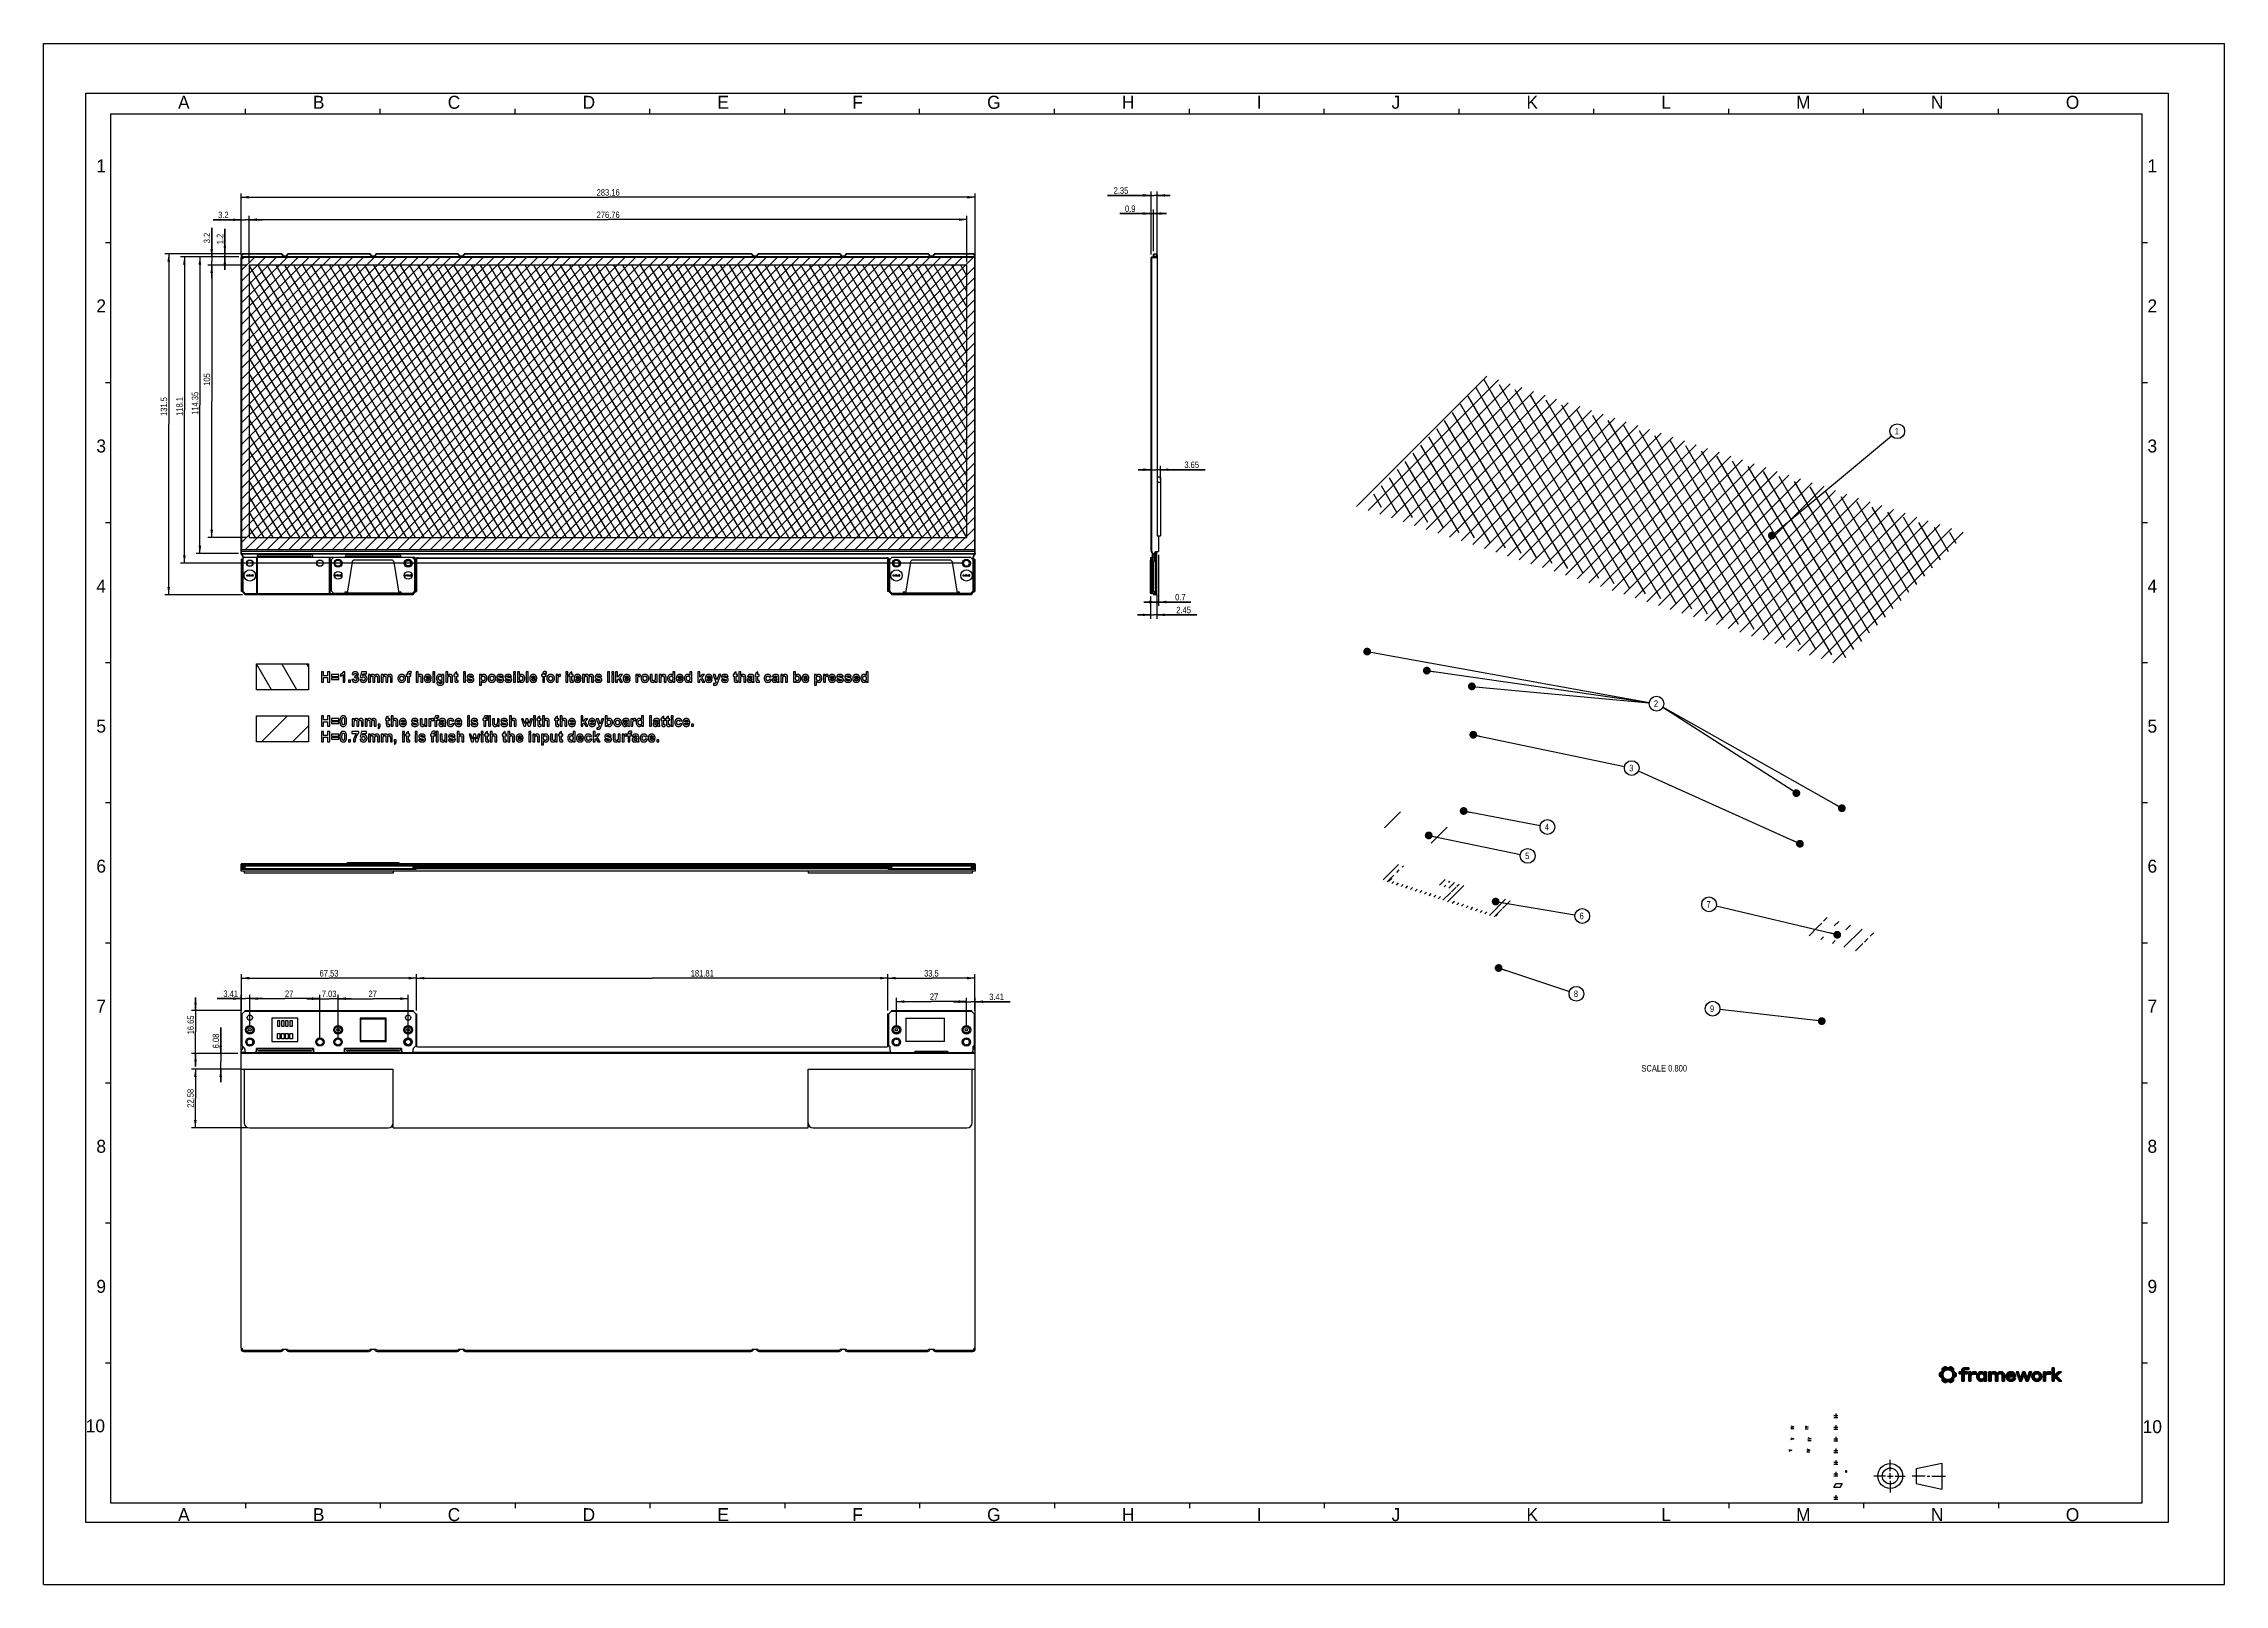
# Model space of a CAD drawing. Header units: millimetres. Extents: x 0 to 841, y 0 to 594.
import ezdxf

# ---------------------------------------------------------------- set-up
doc = ezdxf.new("R2010")
doc.units = ezdxf.units.MM
doc.header["$LTSCALE"] = 46.255
doc.layers.get('0').update_dxf_attribs({"linetype": 'CONTINUOUS'})
doc.layers.add('5_CURVES', color=7, linetype='CONTINUOUS')
doc.layers.add('ASSEM_MEM', color=7, linetype='CONTINUOUS')
doc.styles.get("Standard").update_dxf_attribs({"font": 'txt', "width": 0.8})
doc.styles.add('TEXTSTYLE_2', font='txt')
doc.dimstyles.new('DIMSTYLE_1', dxfattribs={"dimtxt": 2.5, "dimasz": 3, "dimexe": 1.5, "dimexo": 1.2, "dimtad": 1, "dimdsep": 46, "dimtxsty": 'STANDARD', "dimblk": '_FILLED', "dimblk1": '_FILLED', "dimblk2": '_FILLED', "dimcen": 0.09, "dimazin": 2, "dimtp": 0.01, "dimtm": 0.01, "dimtfac": 1, "dimtofl": 0, "dimtmove": 0, "dimatfit": 3, "dimldrblk": '_FILLED', "dimfxl": 1, "dimtolj": 1, "dimarcsym": 0})
doc.dimstyles.get("Standard").update_dxf_attribs({"dimtxt": 2.5, "dimasz": 3, "dimexe": 1.5, "dimexo": 1.2, "dimtad": 1, "dimdsep": 46, "dimtxsty": 'STANDARD', "dimblk": '_FILLED', "dimblk1": '_FILLED', "dimblk2": '_FILLED', "dimcen": 0.09, "dimazin": 2, "dimtol": 1, "dimtp": 0.01, "dimtm": 0.01, "dimtfac": 1, "dimtofl": 0, "dimtmove": 0, "dimatfit": 3, "dimldrblk": '_FILLED', "dimfxl": 1, "dimtolj": 1, "dimarcsym": 0})

msp = doc.modelspace()

# ---------------------------------------------------------------- texts
at = {"color": 7, "linetype": 'CONTINUOUS', "char_height": 5, "attachment_point": 1, "line_spacing_factor": 0.9, "style": 'TEXTSTYLE_2'}
for s, insert, width in [('A', (51.842, 573.885), 5), ('B', (103.842, 573.885), 5), ('C', (155.842, 573.885), 5), ('D', (207.842, 573.885), 5), ('E', (259.842, 573.885), 5), ('F', (311.842, 573.885), 5), ('G', (363.842, 573.885), 5), ('H', (415.842, 573.885), 5), ('I', (467.842, 573.885), 5), ('J', (519.842, 573.885), 5), ('K', (571.842, 573.885), 5), ('L', (623.842, 573.885), 5), ('M', (675.842, 573.885), 5), ('N', (727.842, 573.885), 5), ('O', (779.842, 573.885), 5), ('1', (20.342, 549.385), 5), ('1', (811.342, 549.385), 5), ('2', (20.342, 495.385), 5), ('2', (811.342, 495.385), 5), ('3', (20.342, 441.385), 5), ('3', (811.342, 441.385), 5), ('4', (20.342, 387.385), 5), ('4', (811.342, 387.385), 5), ('5', (20.342, 333.385), 5), ('5', (811.342, 333.385), 5), ('6', (20.342, 279.385), 5), ('6', (811.342, 279.385), 5), ('7', (20.342, 225.385), 5), ('7', (811.342, 225.385), 5), ('8', (20.342, 171.385), 5), ('8', (811.342, 171.385), 5), ('9', (20.342, 117.385), 5), ('9', (811.342, 117.385), 5), ('10', (16.248, 63.615), 10), ('10', (809.484, 63.302), 10), ('A', (51.842, 29.385), 5), ('B', (103.842, 29.385), 5), ('C', (155.842, 29.385), 5), ('D', (207.842, 29.385), 5), ('E', (259.842, 29.385), 5), ('F', (311.842, 29.385), 5), ('G', (363.842, 29.385), 5), ('H', (415.842, 29.385), 5), ('I', (467.842, 29.385), 5), ('J', (519.842, 29.385), 5), ('K', (571.842, 29.385), 5), ('L', (623.842, 29.385), 5), ('M', (675.842, 29.385), 5), ('N', (727.842, 29.385), 5), ('O', (779.842, 29.385), 5)]:
    msp.add_mtext(s, dxfattribs=dict(at, insert=insert, width=width))
at = {"color": 7, "linetype": 'CONTINUOUS', "insert": (633.783, 200.219), "char_height": 2.5, "width": 22, "attachment_point": 3, "line_spacing_factor": 0.9}
msp.add_mtext('SCALE 0.800', dxfattribs=at)

# ---------------------------------------------------------------- blocks, each defined once
blk = doc.blocks.new('SYM301_BL0', base_point=(680.55, 51.63))
at = {"color": 7, "linetype": 'CONTINUOUS'}
for p, q in [((679.93, 52.2), (681.17, 51.73)), ((681.15, 51.73), (679.93, 51.42)), ((679.93, 51.05), (681.12, 51.05))]:
    blk.add_line(p, q, dxfattribs=at)
blk = doc.blocks.new('SYM301_BL1', base_point=(681.04, 56.01))
at = {"color": 7, "linetype": 'CONTINUOUS'}
for p, q in [((680.42, 56.59), (681.66, 56.12)), ((681.63, 56.12), (680.42, 55.81)), ((680.42, 55.44), (681.61, 55.44))]:
    blk.add_line(p, q, dxfattribs=at)
blk = doc.blocks.new('SYM301_BL2', base_point=(679.89, 60.52))
at = {"color": 7, "linetype": 'CONTINUOUS'}
for p, q in [((679.27, 61.1), (680.51, 60.63)), ((680.49, 60.63), (679.27, 60.32)), ((679.27, 59.95), (680.46, 59.95))]:
    blk.add_line(p, q, dxfattribs=at)
blk = doc.blocks.new('SYM301_BL3', base_point=(674.39, 60.6))
at = {"color": 7, "linetype": 'CONTINUOUS'}
for p, q in [((673.77, 61.17), (675.01, 60.71)), ((674.99, 60.71), (673.77, 60.4)), ((673.77, 60.03), (674.96, 60.03))]:
    blk.add_line(p, q, dxfattribs=at)
blk = doc.blocks.new('SYM001_BL4', base_point=(674.36, 56.08))
at = {"color": 7, "linetype": 'CONTINUOUS'}
for p, q in [((674.98, 56.16), (673.74, 55.69)), ((673.76, 56.47), (674.98, 56.16))]:
    blk.add_line(p, q, dxfattribs=at)
blk = doc.blocks.new('SYM001_BL5', base_point=(673.63, 51.64))
at = {"color": 7, "linetype": 'CONTINUOUS'}
for p, q in [((674.25, 51.71), (673.01, 51.25)), ((673.03, 52.03), (674.25, 51.71))]:
    blk.add_line(p, q, dxfattribs=at)
blk = doc.blocks.new('_FILLED')
at = {"color": 0, "linetype": 'BYBLOCK'}
blk.add_solid([(0, 0), (-1, 0.17), (-1, -0.17)], dxfattribs=at)
blk = doc.blocks.new('*D0')
at = {"color": 7, "linetype": 'CONTINUOUS'}
for p, q in [((76.13, 512.69), (76.13, 536.27)), ((76.13, 534.77), (217.71, 534.77)), ((359.29, 534.77), (217.71, 534.77)), ((359.29, 512.69), (359.29, 536.27))]:
    blk.add_line(p, q, dxfattribs=at)
at = {"color": 7, "linetype": 'CONTINUOUS', "xscale": 3, "yscale": 3, "zscale": 3, "rotation": 180}
blk.add_blockref('_FILLED', (76.13, 534.77), dxfattribs=at)
at = {"color": 7, "linetype": 'CONTINUOUS', "xscale": 3, "yscale": 3, "zscale": 3}
blk.add_blockref('_FILLED', (359.29, 534.77), dxfattribs=at)
at = {"color": 7, "linetype": 'CONTINUOUS', "insert": (217.71, 537.9), "char_height": 2.5, "width": 12, "attachment_point": 2, "line_spacing_factor": 0.9}
blk.add_mtext('283.16', dxfattribs=at)
blk = doc.blocks.new('*D1')
at = {"color": 7, "linetype": 'CONTINUOUS'}
for p, q in [((79.33, 509.79), (79.33, 527.65)), ((79.33, 526.15), (217.71, 526.15)), ((356.09, 526.15), (217.71, 526.15)), ((356.09, 509.79), (356.09, 527.65))]:
    blk.add_line(p, q, dxfattribs=at)
at = {"color": 7, "linetype": 'CONTINUOUS', "xscale": 3, "yscale": 3, "zscale": 3, "rotation": 180}
blk.add_blockref('_FILLED', (79.33, 526.15), dxfattribs=at)
at = {"color": 7, "linetype": 'CONTINUOUS', "xscale": 3, "yscale": 3, "zscale": 3}
blk.add_blockref('_FILLED', (356.09, 526.15), dxfattribs=at)
at = {"color": 7, "linetype": 'CONTINUOUS', "insert": (217.71, 529.27), "char_height": 2.5, "width": 12, "attachment_point": 2, "line_spacing_factor": 0.9}
blk.add_mtext('276.76', dxfattribs=at)
blk = doc.blocks.new('*D2')
at = {"color": 7, "linetype": 'CONTINUOUS'}
for p, q in [((78.13, 508.59), (63.33, 508.59)), ((64.83, 508.59), (64.83, 456.09)), ((64.83, 403.59), (64.83, 456.09)), ((78.13, 403.59), (63.33, 403.59))]:
    blk.add_line(p, q, dxfattribs=at)
at = {"color": 7, "linetype": 'CONTINUOUS', "xscale": 3, "yscale": 3, "zscale": 3}
for p, rotation in [((64.83, 508.59), 90), ((64.83, 403.59), 270)]:
    blk.add_blockref('_FILLED', p, dxfattribs=dict(at, rotation=rotation))
at = {"color": 7, "linetype": 'CONTINUOUS', "insert": (61.7, 464.52), "char_height": 2.5, "width": 6, "attachment_point": 2, "rotation": 90, "line_spacing_factor": 0.9}
blk.add_mtext('105', dxfattribs=at)
blk = doc.blocks.new('*D3')
at = {"color": 7, "linetype": 'CONTINUOUS'}
for p, q in [((69.89, 512.99), (69.89, 522.66)), ((69.89, 522.66), (69.89, 512.39)), ((75.93, 512.99), (68.39, 512.99)), ((75.23, 511.79), (68.39, 511.79)), ((69.89, 506.79), (69.89, 512.39)), ((69.89, 511.79), (69.89, 506.79))]:
    blk.add_line(p, q, dxfattribs=at)
at = {"color": 7, "linetype": 'CONTINUOUS', "xscale": 3, "yscale": 3, "zscale": 3}
for p, rotation in [((69.89, 512.99), 270), ((69.89, 511.79), 90)]:
    blk.add_blockref('_FILLED', p, dxfattribs=dict(at, rotation=rotation))
at = {"color": 7, "linetype": 'CONTINUOUS', "insert": (66.76, 516.66), "char_height": 2.5, "width": 6, "attachment_point": 1, "rotation": 90, "line_spacing_factor": 0.9}
blk.add_mtext('1.2', dxfattribs=at)
blk = doc.blocks.new('*D4')
at = {"color": 7, "linetype": 'CONTINUOUS'}
for p, q in [((75.93, 512.99), (46.75, 512.99)), ((48.25, 512.99), (48.25, 447.24)), ((48.25, 381.49), (48.25, 447.24)), ((76.69, 381.49), (46.75, 381.49))]:
    blk.add_line(p, q, dxfattribs=at)
at = {"color": 7, "linetype": 'CONTINUOUS', "xscale": 3, "yscale": 3, "zscale": 3}
for p, rotation in [((48.25, 512.99), 90), ((48.25, 381.49), 270)]:
    blk.add_blockref('_FILLED', p, dxfattribs=dict(at, rotation=rotation))
at = {"color": 7, "linetype": 'CONTINUOUS', "insert": (45.13, 454.08), "char_height": 2.5, "width": 10, "attachment_point": 2, "rotation": 90, "line_spacing_factor": 0.9}
blk.add_mtext('131.5', dxfattribs=at)
blk = doc.blocks.new('*D5')
at = {"color": 7, "linetype": 'CONTINUOUS'}
for p, q in [((64.83, 511.79), (64.83, 523.04)), ((64.83, 523.04), (64.83, 510.19)), ((75.23, 511.79), (63.33, 511.79)), ((78.13, 508.59), (63.33, 508.59)), ((64.83, 503.59), (64.83, 510.19)), ((64.83, 508.59), (64.83, 503.59))]:
    blk.add_line(p, q, dxfattribs=at)
at = {"color": 7, "linetype": 'CONTINUOUS', "xscale": 3, "yscale": 3, "zscale": 3}
for p, rotation in [((64.83, 511.79), 270), ((64.83, 508.59), 90)]:
    blk.add_blockref('_FILLED', p, dxfattribs=dict(at, rotation=rotation))
at = {"color": 7, "linetype": 'CONTINUOUS', "insert": (61.7, 517.04), "char_height": 2.5, "width": 6, "attachment_point": 1, "rotation": 90, "line_spacing_factor": 0.9}
blk.add_mtext('3.2', dxfattribs=at)
blk = doc.blocks.new('*D6')
at = {"color": 7, "linetype": 'CONTINUOUS'}
for p, q in [((76.13, 526.09), (65.35, 526.09)), ((65.35, 526.09), (77.73, 526.09)), ((76.13, 512.69), (76.13, 527.59)), ((84.33, 526.09), (77.73, 526.09)), ((79.33, 509.79), (79.33, 527.59)), ((79.33, 526.09), (84.33, 526.09))]:
    blk.add_line(p, q, dxfattribs=at)
at = {"color": 7, "linetype": 'CONTINUOUS', "xscale": 3, "yscale": 3, "zscale": 3}
blk.add_blockref('_FILLED', (76.13, 526.09), dxfattribs=at)
at = {"color": 7, "linetype": 'CONTINUOUS', "xscale": 3, "yscale": 3, "zscale": 3, "rotation": 180}
blk.add_blockref('_FILLED', (79.33, 526.09), dxfattribs=at)
at = {"color": 7, "linetype": 'CONTINUOUS', "insert": (71.35, 529.22), "char_height": 2.5, "width": 6, "attachment_point": 3, "line_spacing_factor": 0.9}
blk.add_mtext('3.2', dxfattribs=at)
blk = doc.blocks.new('*D7')
at = {"color": 7, "linetype": 'CONTINUOUS'}
for p, q in [((427.13, 535.49), (410.29, 535.49)), ((410.29, 535.49), (428.31, 535.49)), ((427.13, 512.69), (427.13, 536.99)), ((434.48, 535.49), (428.31, 535.49)), ((429.48, 512.69), (429.48, 536.99)), ((429.48, 535.49), (434.48, 535.49))]:
    blk.add_line(p, q, dxfattribs=at)
at = {"color": 7, "linetype": 'CONTINUOUS', "xscale": 3, "yscale": 3, "zscale": 3}
blk.add_blockref('_FILLED', (427.13, 535.49), dxfattribs=at)
at = {"color": 7, "linetype": 'CONTINUOUS', "xscale": 3, "yscale": 3, "zscale": 3, "rotation": 180}
blk.add_blockref('_FILLED', (429.48, 535.49), dxfattribs=at)
at = {"color": 7, "linetype": 'CONTINUOUS', "insert": (418.29, 538.61), "char_height": 2.5, "width": 8, "attachment_point": 3, "line_spacing_factor": 0.9}
blk.add_mtext('2.35', dxfattribs=at)
blk = doc.blocks.new('*D8')
at = {"color": 7, "linetype": 'CONTINUOUS'}
for p, q in [((427.13, 512.69), (427.13, 529.99)), ((428.03, 513.99), (428.03, 529.99)), ((427.13, 528.49), (415.05, 528.49)), ((415.05, 528.49), (427.58, 528.49)), ((433.03, 528.49), (427.58, 528.49)), ((428.03, 528.49), (433.03, 528.49))]:
    blk.add_line(p, q, dxfattribs=at)
at = {"color": 7, "linetype": 'CONTINUOUS', "xscale": 3, "yscale": 3, "zscale": 3}
blk.add_blockref('_FILLED', (427.13, 528.49), dxfattribs=at)
at = {"color": 7, "linetype": 'CONTINUOUS', "xscale": 3, "yscale": 3, "zscale": 3, "rotation": 180}
blk.add_blockref('_FILLED', (428.03, 528.49), dxfattribs=at)
at = {"color": 7, "linetype": 'CONTINUOUS', "insert": (421.05, 531.61), "char_height": 2.5, "width": 6, "attachment_point": 3, "line_spacing_factor": 0.9}
blk.add_mtext('0.9', dxfattribs=at)
blk = doc.blocks.new('*D9')
at = {"color": 7, "linetype": 'CONTINUOUS'}
for p, q in [((427.13, 429.75), (422.13, 429.75)), ((422.13, 429.75), (428.96, 429.75)), ((447.92, 429.75), (428.96, 429.75)), ((430.78, 426.01), (430.78, 431.25)), ((430.78, 429.75), (447.92, 429.75))]:
    blk.add_line(p, q, dxfattribs=at)
at = {"color": 7, "linetype": 'CONTINUOUS', "xscale": 3, "yscale": 3, "zscale": 3}
blk.add_blockref('_FILLED', (427.13, 429.75), dxfattribs=at)
at = {"color": 7, "linetype": 'CONTINUOUS', "xscale": 3, "yscale": 3, "zscale": 3, "rotation": 180}
blk.add_blockref('_FILLED', (430.78, 429.75), dxfattribs=at)
at = {"color": 7, "linetype": 'CONTINUOUS', "insert": (439.92, 432.88), "char_height": 2.5, "width": 8, "attachment_point": 1, "line_spacing_factor": 0.9}
blk.add_mtext('3.65', dxfattribs=at)
blk = doc.blocks.new('*D10')
at = {"color": 7, "linetype": 'CONTINUOUS'}
for p, q in [((426.83, 380.89), (426.83, 372.28)), ((429.28, 381.59), (429.28, 372.28)), ((426.83, 373.78), (421.83, 373.78)), ((421.83, 373.78), (428.06, 373.78)), ((444.79, 373.78), (428.06, 373.78)), ((429.28, 373.78), (444.79, 373.78))]:
    blk.add_line(p, q, dxfattribs=at)
at = {"color": 7, "linetype": 'CONTINUOUS', "xscale": 3, "yscale": 3, "zscale": 3}
blk.add_blockref('_FILLED', (426.83, 373.78), dxfattribs=at)
at = {"color": 7, "linetype": 'CONTINUOUS', "xscale": 3, "yscale": 3, "zscale": 3, "rotation": 180}
blk.add_blockref('_FILLED', (429.28, 373.78), dxfattribs=at)
at = {"color": 7, "linetype": 'CONTINUOUS', "insert": (436.79, 376.9), "char_height": 2.5, "width": 8, "attachment_point": 1, "line_spacing_factor": 0.9}
blk.add_mtext('2.45', dxfattribs=at)
blk = doc.blocks.new('*D11')
at = {"color": 7, "linetype": 'CONTINUOUS'}
for p, q in [((75.23, 511.79), (58.77, 511.79)), ((60.27, 511.79), (60.27, 454.62)), ((60.27, 397.45), (60.27, 454.62)), ((75.13, 397.45), (58.77, 397.45))]:
    blk.add_line(p, q, dxfattribs=at)
at = {"color": 7, "linetype": 'CONTINUOUS', "xscale": 3, "yscale": 3, "zscale": 3}
for p, rotation in [((60.27, 511.79), 90), ((60.27, 397.45), 270)]:
    blk.add_blockref('_FILLED', p, dxfattribs=dict(at, rotation=rotation))
at = {"color": 7, "linetype": 'CONTINUOUS', "insert": (57.14, 455.32), "char_height": 2.5, "width": 12, "attachment_point": 2, "rotation": 90, "line_spacing_factor": 0.9}
blk.add_mtext('114.35', dxfattribs=at)
blk = doc.blocks.new('*D12')
at = {"color": 7, "linetype": 'CONTINUOUS'}
for p, q in [((429.98, 396.95), (429.98, 377.23)), ((429.28, 378.73), (424.28, 378.73)), ((424.28, 378.73), (429.63, 378.73)), ((429.28, 381.59), (429.28, 377.23)), ((442.37, 378.73), (429.63, 378.73)), ((429.98, 378.73), (442.37, 378.73))]:
    blk.add_line(p, q, dxfattribs=at)
at = {"color": 7, "linetype": 'CONTINUOUS', "xscale": 3, "yscale": 3, "zscale": 3}
blk.add_blockref('_FILLED', (429.28, 378.73), dxfattribs=at)
at = {"color": 7, "linetype": 'CONTINUOUS', "xscale": 3, "yscale": 3, "zscale": 3, "rotation": 180}
blk.add_blockref('_FILLED', (429.98, 378.73), dxfattribs=at)
at = {"color": 7, "linetype": 'CONTINUOUS', "insert": (436.37, 381.85), "char_height": 2.5, "width": 6, "attachment_point": 1, "line_spacing_factor": 0.9}
blk.add_mtext('0.7', dxfattribs=at)
blk = doc.blocks.new('*D13')
at = {"color": 7, "linetype": 'CONTINUOUS'}
for p, q in [((143.82, 221.2), (143.82, 235.22)), ((143.82, 233.72), (234.72, 233.72)), ((325.63, 233.72), (234.72, 233.72)), ((325.63, 221.2), (325.63, 235.22))]:
    blk.add_line(p, q, dxfattribs=at)
at = {"color": 7, "linetype": 'CONTINUOUS', "xscale": 3, "yscale": 3, "zscale": 3, "rotation": 180}
blk.add_blockref('_FILLED', (143.82, 233.72), dxfattribs=at)
at = {"color": 7, "linetype": 'CONTINUOUS', "xscale": 3, "yscale": 3, "zscale": 3}
blk.add_blockref('_FILLED', (325.63, 233.72), dxfattribs=at)
at = {"color": 7, "linetype": 'CONTINUOUS', "insert": (254.01, 236.84), "char_height": 2.5, "width": 12, "attachment_point": 2, "line_spacing_factor": 0.9}
blk.add_mtext('181.81', dxfattribs=at)
blk = doc.blocks.new('*D14')
at = {"color": 7, "linetype": 'CONTINUOUS'}
for p, q in [((325.63, 221.2), (325.63, 235.22)), ((325.63, 233.72), (342.38, 233.72)), ((359.13, 233.72), (342.38, 233.72)), ((359.13, 221.2), (359.13, 235.22))]:
    blk.add_line(p, q, dxfattribs=at)
at = {"color": 7, "linetype": 'CONTINUOUS', "xscale": 3, "yscale": 3, "zscale": 3, "rotation": 180}
blk.add_blockref('_FILLED', (325.63, 233.72), dxfattribs=at)
at = {"color": 7, "linetype": 'CONTINUOUS', "xscale": 3, "yscale": 3, "zscale": 3}
blk.add_blockref('_FILLED', (359.13, 233.72), dxfattribs=at)
at = {"color": 7, "linetype": 'CONTINUOUS', "insert": (342.38, 236.84), "char_height": 2.5, "width": 8, "attachment_point": 2, "line_spacing_factor": 0.9}
blk.add_mtext('33.5', dxfattribs=at)
blk = doc.blocks.new('*D15')
at = {"color": 7, "linetype": 'CONTINUOUS'}
for p, q in [((76.29, 221.2), (76.29, 235.22)), ((76.29, 233.72), (110.06, 233.72)), ((143.82, 233.72), (110.06, 233.72)), ((143.82, 221.2), (143.82, 235.22))]:
    blk.add_line(p, q, dxfattribs=at)
at = {"color": 7, "linetype": 'CONTINUOUS', "xscale": 3, "yscale": 3, "zscale": 3, "rotation": 180}
blk.add_blockref('_FILLED', (76.29, 233.72), dxfattribs=at)
at = {"color": 7, "linetype": 'CONTINUOUS', "xscale": 3, "yscale": 3, "zscale": 3}
blk.add_blockref('_FILLED', (143.82, 233.72), dxfattribs=at)
at = {"color": 7, "linetype": 'CONTINUOUS', "insert": (110.06, 236.84), "char_height": 2.5, "width": 10, "attachment_point": 2, "line_spacing_factor": 0.9}
blk.add_mtext('67.53', dxfattribs=at)
blk = doc.blocks.new('*D16')
at = {"color": 7, "linetype": 'CONTINUOUS'}
for p, q in [((68.29, 204.65), (68.29, 214.65)), ((68.29, 214.65), (68.29, 201.61)), ((74.93, 204.65), (66.79, 204.65)), ((74.93, 198.57), (66.79, 198.57)), ((68.29, 193.57), (68.29, 201.61)), ((68.29, 198.57), (68.29, 193.57))]:
    blk.add_line(p, q, dxfattribs=at)
at = {"color": 7, "linetype": 'CONTINUOUS', "xscale": 3, "yscale": 3, "zscale": 3}
for p, rotation in [((68.29, 204.65), 270), ((68.29, 198.57), 90)]:
    blk.add_blockref('_FILLED', p, dxfattribs=dict(at, rotation=rotation))
at = {"color": 7, "linetype": 'CONTINUOUS', "insert": (65.17, 206.65), "char_height": 2.5, "width": 8, "attachment_point": 1, "rotation": 90, "line_spacing_factor": 0.9}
blk.add_mtext('6.08', dxfattribs=at)
blk = doc.blocks.new('*D17')
at = {"color": 7, "linetype": 'CONTINUOUS'}
for p, q in [((76.14, 198.57), (57.01, 198.57)), ((58.51, 198.57), (58.51, 187.28)), ((58.51, 175.98), (58.51, 187.28)), ((78.14, 175.98), (57.01, 175.98))]:
    blk.add_line(p, q, dxfattribs=at)
at = {"color": 7, "linetype": 'CONTINUOUS', "xscale": 3, "yscale": 3, "zscale": 3}
for p, rotation in [((58.51, 198.57), 90), ((58.51, 175.98), 270)]:
    blk.add_blockref('_FILLED', p, dxfattribs=dict(at, rotation=rotation))
at = {"color": 7, "linetype": 'CONTINUOUS', "insert": (55.39, 187.39), "char_height": 2.5, "width": 10, "attachment_point": 2, "rotation": 90, "line_spacing_factor": 0.9}
blk.add_mtext('22.58', dxfattribs=at)
blk = doc.blocks.new('*D18')
at = {"color": 7, "linetype": 'CONTINUOUS'}
for p, q in [((76.39, 221.3), (57.09, 221.3)), ((58.59, 221.3), (58.59, 226.3)), ((58.59, 226.3), (58.59, 212.98)), ((58.59, 199.65), (58.59, 212.98)), ((74.93, 204.65), (57.09, 204.65)), ((58.59, 204.65), (58.59, 199.65))]:
    blk.add_line(p, q, dxfattribs=at)
at = {"color": 7, "linetype": 'CONTINUOUS', "xscale": 3, "yscale": 3, "zscale": 3}
for p, rotation in [((58.59, 221.3), 270), ((58.59, 204.65), 90)]:
    blk.add_blockref('_FILLED', p, dxfattribs=dict(at, rotation=rotation))
at = {"color": 7, "linetype": 'CONTINUOUS', "insert": (55.47, 215.68), "char_height": 2.5, "width": 10, "attachment_point": 2, "rotation": 90, "line_spacing_factor": 0.9}
blk.add_mtext('16.65', dxfattribs=at)
blk = doc.blocks.new('*D19')
at = {"color": 7, "linetype": 'CONTINUOUS'}
for p, q in [((76.13, 205.85), (76.13, 227.32)), ((79.54, 215), (79.54, 227.32)), ((76.13, 225.82), (66.97, 225.82)), ((66.97, 225.82), (77.84, 225.82)), ((84.54, 225.82), (77.84, 225.82)), ((79.54, 225.82), (84.54, 225.82))]:
    blk.add_line(p, q, dxfattribs=at)
at = {"color": 7, "linetype": 'CONTINUOUS', "xscale": 3, "yscale": 3, "zscale": 3}
blk.add_blockref('_FILLED', (76.13, 225.82), dxfattribs=at)
at = {"color": 7, "linetype": 'CONTINUOUS', "xscale": 3, "yscale": 3, "zscale": 3, "rotation": 180}
blk.add_blockref('_FILLED', (79.54, 225.82), dxfattribs=at)
at = {"color": 7, "linetype": 'CONTINUOUS', "insert": (74.97, 228.95), "char_height": 2.5, "width": 8, "attachment_point": 3, "line_spacing_factor": 0.9}
blk.add_mtext('3.41', dxfattribs=at)
blk = doc.blocks.new('*D20')
at = {"color": 7, "linetype": 'CONTINUOUS'}
for p, q in [((79.54, 215), (79.54, 227.32)), ((106.54, 210.3), (106.54, 227.32)), ((79.54, 225.82), (93.04, 225.82)), ((106.54, 225.82), (93.04, 225.82))]:
    blk.add_line(p, q, dxfattribs=at)
at = {"color": 7, "linetype": 'CONTINUOUS', "xscale": 3, "yscale": 3, "zscale": 3, "rotation": 180}
blk.add_blockref('_FILLED', (79.54, 225.82), dxfattribs=at)
at = {"color": 7, "linetype": 'CONTINUOUS', "xscale": 3, "yscale": 3, "zscale": 3}
blk.add_blockref('_FILLED', (106.54, 225.82), dxfattribs=at)
at = {"color": 7, "linetype": 'CONTINUOUS', "insert": (94.69, 228.94), "char_height": 2.5, "width": 4, "attachment_point": 2, "line_spacing_factor": 0.9}
blk.add_mtext('27', dxfattribs=at)
blk = doc.blocks.new('*D21')
at = {"color": 7, "linetype": 'CONTINUOUS'}
for p, q in [((106.54, 225.78), (101.54, 225.78)), ((101.54, 225.78), (110.06, 225.78)), ((106.54, 210.3), (106.54, 225.16)), ((118.57, 225.78), (110.06, 225.78)), ((113.57, 225.78), (118.57, 225.78)), ((113.57, 210.3), (113.57, 225.16))]:
    blk.add_line(p, q, dxfattribs=at)
at = {"color": 7, "linetype": 'CONTINUOUS', "xscale": 3, "yscale": 3, "zscale": 3}
blk.add_blockref('_FILLED', (106.54, 225.78), dxfattribs=at)
at = {"color": 7, "linetype": 'CONTINUOUS', "xscale": 3, "yscale": 3, "zscale": 3, "rotation": 180}
blk.add_blockref('_FILLED', (113.57, 225.78), dxfattribs=at)
at = {"color": 7, "linetype": 'CONTINUOUS', "insert": (110.12, 228.91), "char_height": 2.5, "width": 8, "attachment_point": 2, "line_spacing_factor": 0.9}
blk.add_mtext('7.03', dxfattribs=at)
blk = doc.blocks.new('*D22')
at = {"color": 7, "linetype": 'CONTINUOUS'}
for p, q in [((113.57, 215), (113.57, 227.3)), ((140.57, 210.3), (140.57, 227.3)), ((113.57, 225.8), (127.07, 225.8)), ((140.57, 225.8), (127.07, 225.8))]:
    blk.add_line(p, q, dxfattribs=at)
at = {"color": 7, "linetype": 'CONTINUOUS', "xscale": 3, "yscale": 3, "zscale": 3, "rotation": 180}
blk.add_blockref('_FILLED', (113.57, 225.8), dxfattribs=at)
at = {"color": 7, "linetype": 'CONTINUOUS', "xscale": 3, "yscale": 3, "zscale": 3}
blk.add_blockref('_FILLED', (140.57, 225.8), dxfattribs=at)
at = {"color": 7, "linetype": 'CONTINUOUS', "insert": (126.92, 228.93), "char_height": 2.5, "width": 4, "attachment_point": 2, "line_spacing_factor": 0.9}
blk.add_mtext('27', dxfattribs=at)
blk = doc.blocks.new('*D23')
at = {"color": 7, "linetype": 'CONTINUOUS'}
for p, q in [((328.88, 215), (328.88, 226.17)), ((328.88, 224.67), (342.38, 224.67)), ((355.88, 224.67), (342.38, 224.67)), ((355.88, 215), (355.88, 226.17))]:
    blk.add_line(p, q, dxfattribs=at)
at = {"color": 7, "linetype": 'CONTINUOUS', "xscale": 3, "yscale": 3, "zscale": 3, "rotation": 180}
blk.add_blockref('_FILLED', (328.88, 224.67), dxfattribs=at)
at = {"color": 7, "linetype": 'CONTINUOUS', "xscale": 3, "yscale": 3, "zscale": 3}
blk.add_blockref('_FILLED', (355.88, 224.67), dxfattribs=at)
at = {"color": 7, "linetype": 'CONTINUOUS', "insert": (343.38, 227.8), "char_height": 2.5, "width": 4, "attachment_point": 2, "line_spacing_factor": 0.9}
blk.add_mtext('27', dxfattribs=at)
blk = doc.blocks.new('*D24')
at = {"color": 7, "linetype": 'CONTINUOUS'}
for p, q in [((355.88, 224.64), (350.88, 224.64)), ((350.88, 224.64), (357.59, 224.64)), ((355.88, 215), (355.88, 226.14)), ((372.69, 224.64), (357.59, 224.64)), ((359.29, 205.85), (359.29, 226.14)), ((359.29, 224.64), (372.69, 224.64))]:
    blk.add_line(p, q, dxfattribs=at)
at = {"color": 7, "linetype": 'CONTINUOUS', "xscale": 3, "yscale": 3, "zscale": 3}
blk.add_blockref('_FILLED', (355.88, 224.64), dxfattribs=at)
at = {"color": 7, "linetype": 'CONTINUOUS', "xscale": 3, "yscale": 3, "zscale": 3, "rotation": 180}
blk.add_blockref('_FILLED', (359.29, 224.64), dxfattribs=at)
at = {"color": 7, "linetype": 'CONTINUOUS', "insert": (364.69, 227.77), "char_height": 2.5, "width": 8, "attachment_point": 1, "line_spacing_factor": 0.9}
blk.add_mtext('3.41', dxfattribs=at)
blk = doc.blocks.new('*D25')
at = {"color": 7, "linetype": 'CONTINUOUS'}
for p, q in [((75.23, 511.79), (52.78, 511.79)), ((54.28, 511.79), (54.28, 452.74)), ((54.28, 393.69), (54.28, 452.74)), ((354.83, 393.69), (52.78, 393.69))]:
    blk.add_line(p, q, dxfattribs=at)
at = {"color": 7, "linetype": 'CONTINUOUS', "xscale": 3, "yscale": 3, "zscale": 3}
for p, rotation in [((54.28, 511.79), 90), ((54.28, 393.69), 270)]:
    blk.add_blockref('_FILLED', p, dxfattribs=dict(at, rotation=rotation))
at = {"color": 7, "linetype": 'CONTINUOUS', "insert": (51.16, 454.12), "char_height": 2.5, "width": 10, "attachment_point": 2, "rotation": 90, "line_spacing_factor": 0.9}
blk.add_mtext('118.1', dxfattribs=at)
blk = doc.blocks.new('BALLOON_BL6', base_point=(714.85, 444.58))
at = {"color": 7, "linetype": 'CONTINUOUS'}
blk.add_circle((714.85, 444.58), 2.85, dxfattribs=at)
at = {"color": 7, "linetype": 'CONTINUOUS', "insert": (713.85, 445.83), "char_height": 2.5, "width": 2, "attachment_point": 1, "line_spacing_factor": 0.9}
blk.add_mtext('1', dxfattribs=at)
blk = doc.blocks.new('BALLOON_BL7', base_point=(622, 339.53))
at = {"color": 7, "linetype": 'CONTINUOUS'}
blk.add_circle((622, 339.53), 2.85, dxfattribs=at)
at = {"color": 7, "linetype": 'CONTINUOUS', "insert": (621, 340.78), "char_height": 2.5, "width": 2, "attachment_point": 1, "line_spacing_factor": 0.9}
blk.add_mtext('2', dxfattribs=at)
blk = doc.blocks.new('BALLOON_BL8', base_point=(612.45, 314.7))
at = {"color": 7, "linetype": 'CONTINUOUS'}
blk.add_circle((612.45, 314.7), 2.85, dxfattribs=at)
at = {"color": 7, "linetype": 'CONTINUOUS', "insert": (611.45, 315.95), "char_height": 2.5, "width": 2, "attachment_point": 1, "line_spacing_factor": 0.9}
blk.add_mtext('3', dxfattribs=at)
blk = doc.blocks.new('BALLOON_BL9', base_point=(579.94, 291.98))
at = {"color": 7, "linetype": 'CONTINUOUS'}
blk.add_circle((579.94, 291.98), 2.85, dxfattribs=at)
at = {"color": 7, "linetype": 'CONTINUOUS', "insert": (578.94, 293.23), "char_height": 2.5, "width": 2, "attachment_point": 1, "line_spacing_factor": 0.9}
blk.add_mtext('4', dxfattribs=at)
blk = doc.blocks.new('BALLOON_BL10', base_point=(572.31, 280.86))
at = {"color": 7, "linetype": 'CONTINUOUS'}
blk.add_circle((572.31, 280.86), 2.85, dxfattribs=at)
at = {"color": 7, "linetype": 'CONTINUOUS', "insert": (571.31, 282.11), "char_height": 2.5, "width": 2, "attachment_point": 1, "line_spacing_factor": 0.9}
blk.add_mtext('5', dxfattribs=at)
blk = doc.blocks.new('BALLOON_BL11', base_point=(593.36, 257.7))
at = {"color": 7, "linetype": 'CONTINUOUS'}
blk.add_circle((593.36, 257.7), 2.85, dxfattribs=at)
at = {"color": 7, "linetype": 'CONTINUOUS', "insert": (592.36, 258.95), "char_height": 2.5, "width": 2, "attachment_point": 1, "line_spacing_factor": 0.9}
blk.add_mtext('6', dxfattribs=at)
blk = doc.blocks.new('BALLOON_BL12', base_point=(642.27, 262.15))
at = {"color": 7, "linetype": 'CONTINUOUS'}
blk.add_circle((642.27, 262.15), 2.85, dxfattribs=at)
at = {"color": 7, "linetype": 'CONTINUOUS', "insert": (641.27, 263.4), "char_height": 2.5, "width": 2, "attachment_point": 1, "line_spacing_factor": 0.9}
blk.add_mtext('7', dxfattribs=at)
blk = doc.blocks.new('BALLOON_BL13', base_point=(591.11, 227.68))
at = {"color": 7, "linetype": 'CONTINUOUS'}
blk.add_circle((591.11, 227.68), 2.85, dxfattribs=at)
at = {"color": 7, "linetype": 'CONTINUOUS', "insert": (590.11, 228.93), "char_height": 2.5, "width": 2, "attachment_point": 1, "line_spacing_factor": 0.9}
blk.add_mtext('8', dxfattribs=at)
blk = doc.blocks.new('BALLOON_BL14', base_point=(643.62, 221.93))
at = {"color": 7, "linetype": 'CONTINUOUS'}
blk.add_circle((643.62, 221.93), 2.85, dxfattribs=at)
at = {"color": 7, "linetype": 'CONTINUOUS', "insert": (642.62, 223.18), "char_height": 2.5, "width": 2, "attachment_point": 1, "line_spacing_factor": 0.9}
blk.add_mtext('9', dxfattribs=at)

# ---------------------------------------------------------------- dimensions: what is measured, and where the dimension line sits
at = {"color": 7, "linetype": 'CONTINUOUS'}
for base, p1, p2, picture, middle in [((429.48, 535.485), (427.13, 511.495), (429.48, 511.495), '*D7', (414.356, 535.485)), ((359.292, 534.772), (76.132, 511.495), (359.292, 511.495), '*D0', (217.712, 534.772)), ((79.332, 526.094), (76.132, 511.495), (79.332, 508.595), '*D6', (68.351, 526.094)), ((429.98, 378.726), (429.28, 382.795), (429.98, 398.146), '*D12', (439.371, 378.726)), ((429.28, 373.78), (426.83, 382.095), (429.28, 382.795), '*D10', (440.856, 373.78)), ((143.819310231, 233.719504173), (76.294310231, 220.002137066), (143.819310231, 220.002137066), '*D15', (110.119313328, 233.719504173)), ((325.629, 233.72), (143.819, 220.002), (325.629, 220.002), '*D13', (254.011, 233.72)), ((79.544, 225.824), (76.132, 204.651), (79.544, 213.802), '*D19', (70.718, 225.824)), ((106.544, 225.817), (79.544, 213.802), (106.544, 209.102), '*D20', (94.695, 225.817)), ((113.569310231, 225.783769645), (106.544310231, 209.102137066), (113.569310231, 209.102137066), '*D21', (110.179325176, 225.783769645)), ((140.569, 225.802), (113.569, 213.802), (140.569, 209.102), '*D22', (126.917, 225.802))]:
    dim = msp.add_linear_dim(base=base, p1=p1, p2=p2, dimstyle='DIMSTYLE_1', dxfattribs=at)
    dim.commit()
    dim.dimension.update_dxf_attribs({"geometry": picture, "text_midpoint": middle, "dimtype": 160})
for base, p1, p2, angle, picture, middle in [((427.13, 528.487), (428.03, 512.795), (427.13, 511.495), 180, '*D8', (418.052, 528.487)), ((64.825, 508.595), (76.432, 511.795), (79.332, 508.595), 270, '*D5', (64.825, 520.036)), ((69.889, 512.995), (76.432, 511.795), (77.132, 512.995), 90, '*D3', (69.889, 519.907)), ((79.332, 526.145), (356.092, 508.595), (79.332, 508.595), 180, '*D1', (217.712, 526.145)), ((48.254, 381.495), (77.132, 512.995), (77.894, 381.495), 270, '*D4', (48.254, 454.396)), ((54.281, 393.695), (76.432, 511.795), (356.029, 393.695), 270, '*D25', (54.281, 454.119)), ((60.267, 511.795), (76.332, 397.447), (76.432, 511.795), 90, '*D11', (60.267, 455.636)), ((64.825, 403.595), (79.332, 508.595), (79.332, 403.595), 270, '*D2', (64.825, 464.834)), ((427.13, 429.752), (430.78, 424.812), (427.13, 398.288), 180, '*D9', (443.981, 429.752)), ((325.629, 233.72), (359.129, 220.002), (325.629, 220.002), 180, '*D14', (342.442, 233.72)), ((328.879, 224.673), (355.879, 213.802), (328.879, 213.802), 180, '*D23', (343.384, 224.673)), ((355.879, 224.641), (359.292, 204.651), (355.879, 213.802), 180, '*D24', (368.44, 224.641)), ((58.591, 204.651), (77.594, 221.302), (76.132, 204.651), 270, '*D18', (58.591, 215.997)), ((68.291, 198.569), (76.132, 204.651), (76.132, 198.569), 270, '*D16', (68.291, 210.71)), ((58.514, 175.985), (77.337, 198.569), (79.337, 175.985), 270, '*D17', (58.514, 187.457))]:
    dim = msp.add_linear_dim(base=base, p1=p1, p2=p2, angle=angle, dimstyle='DIMSTYLE_1', dxfattribs=at)
    dim.commit()
    dim.dimension.update_dxf_attribs({"geometry": picture, "text_midpoint": middle, "dimtype": 160})

# ---------------------------------------------------------------- hatches: boundary and pattern name
at = {"linetype": 'CONTINUOUS'}
for points in [[(732.619, 81.66), (732.565, 81.534), (732.521, 81.404), (732.486, 81.269), (732.46, 81.131), (732.445, 80.99), (732.439, 80.846), (732.445, 80.702), (732.46, 80.561), (732.486, 80.423), (732.521, 80.288), (731.275, 80.167), (731.261, 80.184), (731.249, 80.202), (731.238, 80.221), (731.228, 80.241), (731.219, 80.261), (731.211, 80.281), (731.204, 80.303), (731.199, 80.324), (731.195, 80.346), (731.183, 80.428), (731.173, 80.51), (731.166, 80.593), (731.16, 80.677), (731.157, 80.761), (731.156, 80.846), (731.157, 80.931), (731.16, 81.015), (731.166, 81.099), (731.173, 81.182), (731.183, 81.264), (731.195, 81.346), (731.199, 81.368), (731.204, 81.39), (731.211, 81.411), (731.219, 81.431), (731.228, 81.451), (731.238, 81.471), (731.249, 81.49), (731.261, 81.508), (731.275, 81.525), (731.289, 81.542), (731.305, 81.557), (731.321, 81.572), (731.338, 81.586), (731.356, 81.599), (731.376, 81.61), (732.681, 81.781)], [(732.521, 80.288), (732.565, 80.158), (732.619, 80.032), (731.851, 79.807), (731.376, 80.082), (731.356, 80.093), (731.338, 80.106), (731.321, 80.12), (731.305, 80.135), (731.289, 80.15), (731.275, 80.167)], [(733.435, 82.536), (733.319, 82.466), (733.208, 82.389), (733.104, 82.304), (733.005, 82.212), (732.913, 82.113), (732.828, 82.008), (732.75, 81.898), (732.681, 81.781), (731.376, 81.61), (731.851, 81.885), (731.889, 81.909), (731.926, 81.935), (731.96, 81.963), (731.993, 81.993), (732.024, 82.025), (732.052, 82.058), (732.079, 82.093), (732.103, 82.13), (732.125, 82.168), (732.145, 82.207), (732.162, 82.247), (732.177, 82.289), (732.189, 82.331), (732.198, 82.375), (732.205, 82.419), (732.209, 82.463), (732.211, 82.509), (734.085, 82.756), (733.947, 82.731), (733.813, 82.696), (733.682, 82.651), (733.556, 82.598)], [(732.681, 79.911), (732.75, 79.794), (732.828, 79.684), (732.913, 79.579), (733.005, 79.48), (733.104, 79.388), (733.208, 79.304), (733.319, 79.226), (733.435, 79.156), (732.211, 78.635), (732.211, 79.184), (732.209, 79.232), (732.205, 79.279), (732.197, 79.326), (732.186, 79.371), (732.172, 79.416), (732.156, 79.46), (732.136, 79.502), (732.114, 79.544), (732.09, 79.583), (732.063, 79.621), (732.033, 79.657), (732.001, 79.692), (731.967, 79.724), (731.93, 79.754), (731.892, 79.782), (731.851, 79.807), (732.619, 80.032)], [(734.37, 83.451), (736.293, 83.422), (736.392, 83.346), (736.409, 83.331), (736.425, 83.316), (736.439, 83.3), (736.453, 83.283), (736.466, 83.265), (736.478, 83.246), (736.489, 83.227), (736.498, 83.207), (736.506, 83.187), (736.513, 83.166), (736.519, 83.145), (736.524, 83.124), (736.527, 83.102), (736.529, 83.08), (736.53, 83.057), (734.085, 82.756), (732.211, 82.509), (732.211, 83.057), (732.212, 83.08), (732.214, 83.102), (732.217, 83.124), (732.221, 83.145), (732.227, 83.166), (732.234, 83.187), (732.243, 83.207), (732.252, 83.227), (732.263, 83.246), (732.275, 83.265), (732.288, 83.283), (732.301, 83.3), (732.316, 83.316), (732.332, 83.331), (732.349, 83.346), (732.448, 83.422), (734.141, 83.489), (734.186, 83.475), (734.231, 83.465), (734.277, 83.457), (734.324, 83.453)], [(734.371, 78.915), (734.515, 78.92), (734.656, 78.936), (736.53, 78.635), (736.529, 78.613), (736.527, 78.59), (736.524, 78.569), (736.519, 78.547), (736.513, 78.526), (736.506, 78.505), (736.498, 78.485), (736.489, 78.465), (736.478, 78.446), (736.466, 78.427), (736.453, 78.41), (736.439, 78.393), (736.425, 78.376), (736.409, 78.361), (736.392, 78.346), (736.293, 78.27), (734.51, 78.227), (734.463, 78.235), (734.417, 78.24), (734.37, 78.241), (732.549, 78.197), (732.448, 78.27), (732.349, 78.346), (732.332, 78.361), (732.316, 78.376), (732.301, 78.393), (732.288, 78.41), (732.275, 78.427), (732.263, 78.446), (732.252, 78.465), (732.243, 78.485), (732.234, 78.505), (732.227, 78.526), (732.221, 78.547), (732.217, 78.569), (732.214, 78.59), (732.212, 78.613), (732.211, 78.635), (733.435, 79.156), (733.556, 79.094), (733.682, 79.041), (733.813, 78.996), (733.947, 78.961), (734.085, 78.936), (734.226, 78.92)], [(734.096, 83.505), (734.141, 83.489), (732.448, 83.422), (732.549, 83.495), (734.011, 83.548), (734.053, 83.525)], [(733.535, 83.822), (734.011, 83.548), (732.549, 83.495), (732.653, 83.564), (732.761, 83.629), (732.87, 83.69), (732.983, 83.746), (733.097, 83.799), (733.495, 83.842), (733.515, 83.833)], [(734.141, 78.203), (734.096, 78.187), (732.653, 78.128), (732.549, 78.197), (734.37, 78.241), (734.324, 78.24), (734.277, 78.235), (734.231, 78.227), (734.186, 78.217)], [(734.011, 78.145), (733.535, 77.87), (733.215, 77.846), (733.097, 77.893), (732.983, 77.946), (732.87, 78.002), (732.761, 78.063), (732.653, 78.128), (734.096, 78.187), (734.053, 78.167)], [(733.323, 83.871), (733.344, 83.872), (733.366, 83.871), (733.388, 83.87), (733.41, 83.867), (733.432, 83.863), (733.453, 83.857), (733.474, 83.85), (733.495, 83.842), (733.097, 83.799), (733.215, 83.846), (733.236, 83.854), (733.257, 83.86), (733.279, 83.865), (733.301, 83.868)], [(733.495, 77.85), (733.474, 77.842), (733.453, 77.835), (733.432, 77.829), (733.41, 77.825), (733.388, 77.822), (733.366, 77.821), (733.344, 77.82), (733.323, 77.821), (733.301, 77.824), (733.279, 77.827), (733.257, 77.832), (733.236, 77.838), (733.215, 77.846), (733.535, 77.87), (733.515, 77.859)], [(734.371, 82.777), (734.226, 82.772), (734.085, 82.756), (736.53, 83.057), (736.53, 82.509), (736.531, 82.463), (735.533, 82.389), (735.422, 82.466), (735.306, 82.536), (735.185, 82.598), (735.059, 82.651), (734.928, 82.696), (734.794, 82.731), (734.656, 82.756), (734.515, 82.772)], [(736.087, 83.564), (736.192, 83.495), (736.293, 83.422), (734.37, 83.451), (734.417, 83.453), (734.463, 83.457), (734.51, 83.465), (734.555, 83.475), (734.6, 83.489), (734.645, 83.505), (734.688, 83.525), (734.73, 83.548), (735.643, 83.799), (735.758, 83.746), (735.871, 83.69), (735.98, 83.629)], [(734.51, 78.227), (736.293, 78.27), (736.192, 78.197), (736.087, 78.128), (735.206, 77.87), (734.73, 78.145), (734.688, 78.167), (734.645, 78.187), (734.6, 78.203), (734.555, 78.217)], [(736.532, 79.232), (736.53, 79.184), (736.53, 78.635), (734.656, 78.936), (734.794, 78.961), (734.928, 78.996), (735.059, 79.041), (735.185, 79.094), (735.306, 79.156), (735.422, 79.226), (736.536, 79.279)], [(735.396, 83.872), (735.418, 83.871), (735.44, 83.868), (735.462, 83.865), (735.484, 83.86), (735.505, 83.854), (735.526, 83.846), (735.643, 83.799), (734.73, 83.548), (735.206, 83.822), (735.226, 83.833), (735.246, 83.842), (735.267, 83.85), (735.288, 83.857), (735.309, 83.863), (735.331, 83.867), (735.353, 83.87), (735.374, 83.871)], [(735.643, 77.893), (735.526, 77.846), (735.505, 77.838), (735.484, 77.832), (735.462, 77.827), (735.44, 77.824), (735.418, 77.821), (735.396, 77.82), (735.374, 77.821), (735.353, 77.822), (735.331, 77.825), (735.309, 77.829), (735.288, 77.835), (735.267, 77.842), (735.246, 77.85), (735.226, 77.859), (735.206, 77.87), (736.087, 78.128), (735.98, 78.063), (735.871, 78.002), (735.758, 77.946)], [(736.544, 79.326), (736.536, 79.279), (735.422, 79.226), (735.533, 79.304), (736.555, 79.371)], [(736.536, 82.419), (736.543, 82.375), (735.637, 82.304), (735.533, 82.389), (736.531, 82.463)], [(736.569, 79.416), (736.555, 79.371), (735.533, 79.304), (735.637, 79.388), (736.585, 79.46)], [(736.552, 82.331), (736.564, 82.289), (735.736, 82.212), (735.637, 82.304), (736.543, 82.375)], [(736.604, 79.502), (736.585, 79.46), (735.637, 79.388), (735.736, 79.48), (736.626, 79.544)], [(736.579, 82.247), (736.596, 82.207), (735.828, 82.113), (735.736, 82.212), (736.564, 82.289)], [(736.651, 79.583), (736.626, 79.544), (735.736, 79.48), (735.828, 79.579), (736.708, 79.657), (736.678, 79.621)], [(736.638, 82.13), (736.662, 82.093), (735.913, 82.008), (735.828, 82.113), (736.596, 82.207), (736.616, 82.168)], [(736.74, 79.692), (736.708, 79.657), (735.828, 79.579), (735.913, 79.684), (736.849, 79.782), (736.811, 79.754), (736.774, 79.724)], [(736.717, 82.025), (736.748, 81.993), (735.991, 81.898), (735.913, 82.008), (736.662, 82.093), (736.688, 82.058)], [(737.366, 80.082), (736.89, 79.807), (736.849, 79.782), (735.913, 79.684), (735.991, 79.794), (736.06, 79.911), (736.122, 80.032), (737.452, 80.15), (737.436, 80.135), (737.42, 80.12), (737.403, 80.106), (737.385, 80.093)], [(736.852, 81.909), (736.89, 81.885), (737.366, 81.61), (736.175, 81.534), (736.122, 81.66), (736.06, 81.781), (735.991, 81.898), (736.748, 81.993), (736.78, 81.963), (736.815, 81.935)], [(737.466, 80.167), (737.452, 80.15), (736.122, 80.032), (736.175, 80.158), (737.53, 80.281), (737.522, 80.261), (737.513, 80.241), (737.503, 80.221), (737.492, 80.202), (737.48, 80.184)], [(737.452, 81.542), (737.466, 81.525), (736.22, 81.404), (736.175, 81.534), (737.366, 81.61), (737.385, 81.599), (737.403, 81.586), (737.42, 81.572), (737.436, 81.557)], [(737.537, 80.303), (737.53, 80.281), (736.175, 80.158), (736.22, 80.288), (737.546, 80.346), (737.542, 80.324)], [(737.53, 81.411), (737.537, 81.39), (736.255, 81.269), (736.22, 81.404), (737.466, 81.525), (737.48, 81.508), (737.492, 81.49), (737.503, 81.471), (737.513, 81.451), (737.522, 81.431)], [(737.558, 80.428), (737.546, 80.346), (736.22, 80.288), (736.255, 80.423), (737.568, 80.51)], [(737.546, 81.346), (737.558, 81.264), (736.281, 81.131), (736.255, 81.269), (737.537, 81.39), (737.542, 81.368)], [(737.575, 80.593), (737.568, 80.51), (736.255, 80.423), (736.281, 80.561), (737.581, 80.677)], [(737.568, 81.182), (737.575, 81.099), (736.296, 80.99), (736.281, 81.131), (737.558, 81.264)], [(737.584, 80.761), (737.581, 80.677), (736.281, 80.561), (736.296, 80.702), (737.585, 80.846)], [(737.581, 81.015), (737.584, 80.931), (737.585, 80.846), (736.296, 80.702), (736.302, 80.846), (736.296, 80.99), (737.575, 81.099)], [(740.615, 82.247), (740.615, 81.907), (738.758, 81.156), (738.758, 81.907), (739.725, 81.907), (740.624, 82.383), (740.619, 82.34), (740.616, 82.295)], [(741.873, 81.907), (741.873, 81.156), (740.615, 81.156), (740.615, 78.389), (739.725, 78.389), (739.725, 81.156), (738.758, 81.156), (740.615, 81.907)], [(740.667, 82.536), (740.653, 82.501), (739.725, 82.421), (739.727, 82.512), (740.702, 82.6), (740.683, 82.569)], [(740.631, 82.425), (740.624, 82.383), (739.725, 81.907), (739.725, 82.421), (740.653, 82.501), (740.641, 82.464)], [(740.723, 82.628), (740.702, 82.6), (739.727, 82.512), (739.734, 82.6), (740.773, 82.679), (740.747, 82.655)], [(740.801, 82.701), (740.773, 82.679), (739.734, 82.6), (739.746, 82.684), (740.901, 82.754), (740.865, 82.739), (740.832, 82.721)], [(740.939, 82.767), (740.901, 82.754), (739.746, 82.684), (739.762, 82.764), (741.171, 82.797), (741.119, 82.795), (741.07, 82.792), (741.024, 82.786), (740.98, 82.777)], [(740.793, 83.503), (740.9, 83.506), (742.415, 83.506), (742.415, 82.797), (741.171, 82.797), (739.762, 82.764), (739.783, 82.841), (739.809, 82.914), (739.84, 82.983), (739.876, 83.048), (739.917, 83.109), (739.962, 83.166), (740.012, 83.219), (740.068, 83.268), (740.128, 83.312), (740.193, 83.352), (740.264, 83.387), (740.339, 83.418), (740.42, 83.445), (740.505, 83.467), (740.596, 83.484), (740.692, 83.496)], [(744.328, 81.926), (744.419, 81.927), (745.239, 81.927), (745.239, 81.045), (744.3, 81.045), (744.209, 81.043), (744.123, 81.039), (744.041, 81.033), (743.964, 81.024), (743.892, 81.012), (743.824, 80.997), (743.761, 80.979), (743.702, 80.959), (743.647, 80.936), (743.597, 80.91), (743.55, 80.882), (743.508, 80.85), (743.466, 80.812), (743.429, 80.771), (743.396, 80.726), (743.368, 80.678), (743.343, 80.626), (742.395, 78.389), (742.395, 81.907), (743.279, 81.907), (743.279, 81.316), (743.299, 81.359), (743.325, 81.406), (743.357, 81.457), (743.396, 81.51), (743.441, 81.564), (743.495, 81.618), (743.54, 81.658), (743.59, 81.697), (743.646, 81.735), (743.707, 81.77), (743.774, 81.803), (743.846, 81.833), (743.925, 81.86), (744.01, 81.883), (744.083, 81.899), (744.16, 81.911), (744.241, 81.92)], [(743.279, 80.238), (743.279, 78.389), (742.395, 78.389), (743.343, 80.626), (743.323, 80.571), (743.307, 80.511), (743.294, 80.449), (743.285, 80.382), (743.28, 80.312)], [(746.414, 80.315), (746.406, 80.232), (746.404, 80.148), (745.505, 79.993), (745.5, 80.148), (745.505, 80.3), (746.427, 80.395)], [(746.445, 80.472), (746.427, 80.395), (745.505, 80.3), (745.518, 80.447), (746.468, 80.547)], [(746.406, 80.063), (746.414, 79.981), (745.518, 79.845), (745.505, 79.993), (746.404, 80.148)], [(746.495, 80.619), (746.468, 80.547), (745.518, 80.447), (745.541, 80.589), (746.527, 80.687)], [(746.427, 79.901), (746.445, 79.823), (745.541, 79.702), (745.518, 79.845), (746.414, 79.981)], [(746.563, 80.753), (746.527, 80.687), (745.541, 80.589), (745.571, 80.724), (746.604, 80.815)], [(746.468, 79.749), (746.495, 79.677), (745.571, 79.566), (745.541, 79.702), (746.445, 79.823)], [(746.649, 80.873), (746.604, 80.815), (745.571, 80.724), (745.61, 80.853), (746.698, 80.927)], [(746.527, 79.608), (746.563, 79.543), (745.609, 79.436), (745.571, 79.566), (746.495, 79.677)], [(746.604, 79.481), (746.649, 79.423), (745.656, 79.313), (745.609, 79.436), (746.563, 79.543)], [(746.752, 80.977), (746.698, 80.927), (745.61, 80.853), (745.656, 80.976), (746.869, 81.063), (746.809, 81.022)], [(746.934, 81.1), (746.869, 81.063), (745.656, 80.976), (745.709, 81.093), (747.307, 81.201), (747.226, 81.192), (747.148, 81.177), (747.073, 81.157), (747.002, 81.131)], [(746.752, 79.319), (746.809, 79.273), (745.709, 79.196), (745.656, 79.313), (746.649, 79.423), (746.698, 79.368)], [(745.77, 81.203), (745.837, 81.307), (747.391, 81.204), (747.307, 81.201), (745.709, 81.093)], [(746.869, 79.232), (746.934, 79.196), (745.769, 79.086), (745.709, 79.196), (746.809, 79.273)], [(747.391, 79.091), (747.472, 79.094), (747.55, 79.103), (747.626, 79.118), (747.698, 79.139), (747.768, 79.165), (747.834, 79.196), (747.896, 79.232), (747.955, 79.273), (748.011, 79.319), (748.063, 79.368), (748.111, 79.423), (748.155, 79.481), (748.194, 79.543), (748.23, 79.608), (748.261, 79.677), (748.344, 78.945), (745.836, 78.983), (745.769, 79.086), (746.934, 79.196), (747.002, 79.165), (747.073, 79.139), (747.148, 79.118), (747.226, 79.103), (747.307, 79.094)], [(748.314, 78.892), (748.293, 78.859), (745.988, 78.797), (745.909, 78.887), (745.836, 78.983), (748.344, 78.945), (748.331, 78.92)], [(748.305, 81.431), (748.323, 81.402), (745.837, 81.307), (745.91, 81.403), (748.283, 81.463)], [(748.337, 81.378), (747.896, 81.063), (747.834, 81.1), (747.768, 81.131), (747.698, 81.157), (747.626, 81.177), (747.55, 81.192), (747.472, 81.201), (747.391, 81.204), (745.837, 81.307), (748.323, 81.402)], [(748.257, 81.497), (748.283, 81.463), (745.91, 81.403), (745.989, 81.493), (748.214, 81.547)], [(748.267, 78.823), (748.226, 78.771), (746.082, 78.707), (745.988, 78.797), (748.293, 78.859)], [(748.163, 81.6), (748.214, 81.547), (745.989, 81.493), (746.083, 81.584), (748.104, 81.654)], [(748.176, 78.716), (748.117, 78.659), (748.068, 78.616), (746.288, 78.554), (746.182, 78.626), (746.082, 78.707), (748.226, 78.771)], [(747.875, 81.812), (747.96, 81.762), (748.037, 81.709), (748.104, 81.654), (746.083, 81.584), (746.183, 81.665), (746.289, 81.738), (746.401, 81.802), (747.805, 81.848)], [(748.013, 78.574), (747.952, 78.533), (746.399, 78.491), (746.288, 78.554), (748.068, 78.616)], [(747.887, 78.493), (747.815, 78.456), (747.739, 78.421), (747.656, 78.391), (746.76, 78.358), (746.636, 78.392), (746.515, 78.437), (746.399, 78.491), (747.952, 78.533)], [(747.648, 81.909), (747.729, 81.88), (747.805, 81.848), (746.401, 81.802), (746.518, 81.857), (746.639, 81.902), (747.562, 81.934)], [(747.026, 81.978), (747.162, 81.983), (747.27, 81.98), (747.373, 81.97), (747.471, 81.955), (747.562, 81.934), (746.639, 81.902), (746.765, 81.937), (746.894, 81.963)], [(747.568, 78.364), (747.493, 78.346), (747.415, 78.332), (747.02, 78.317), (746.889, 78.333), (746.76, 78.358), (747.656, 78.391)], [(747.332, 78.321), (747.245, 78.315), (747.155, 78.312), (747.02, 78.317), (747.415, 78.332)], [(748.337, 81.378), (748.337, 81.907), (749.227, 81.907), (749.227, 78.389), (748.344, 78.389), (748.344, 78.945), (748.261, 79.677), (748.288, 79.749), (748.31, 79.823), (748.328, 79.901), (748.34, 79.981), (748.348, 80.063), (748.351, 80.148), (748.348, 80.232), (748.34, 80.315), (748.328, 80.395), (748.31, 80.472), (748.288, 80.547), (748.261, 80.619), (748.23, 80.687), (748.194, 80.753), (748.155, 80.815), (748.111, 80.873), (748.063, 80.927), (748.011, 80.977), (747.955, 81.022), (747.896, 81.063)], [(751.015, 80.266), (751.015, 78.389), (750.133, 78.389), (750.133, 81.907), (751.015, 81.907), (751.015, 81.316), (751.095, 80.686), (751.071, 80.623), (751.052, 80.557), (751.036, 80.488), (751.025, 80.416), (751.018, 80.342)], [(752.17, 81.983), (752.274, 81.98), (752.375, 81.971), (752.473, 81.955), (752.567, 81.934), (752.659, 81.907), (752.747, 81.875), (752.831, 81.837), (752.911, 81.794), (752.988, 81.746), (753.061, 81.692), (753.129, 81.635), (753.194, 81.572), (753.254, 81.506), (753.31, 81.435), (753.361, 81.359), (753.407, 81.28), (751.81, 81.188), (751.739, 81.18), (751.67, 81.168), (751.604, 81.151), (751.541, 81.129), (751.481, 81.102), (751.424, 81.071), (751.371, 81.036), (751.321, 80.997), (751.274, 80.954), (751.231, 80.908), (751.191, 80.857), (751.155, 80.804), (751.123, 80.747), (751.095, 80.686), (751.015, 81.316), (751.043, 81.366), (751.077, 81.418), (751.117, 81.473), (751.163, 81.529), (751.214, 81.585), (751.272, 81.64), (751.335, 81.694), (751.405, 81.746), (751.48, 81.795), (751.561, 81.84), (751.648, 81.88), (751.741, 81.915), (751.819, 81.938), (751.901, 81.957), (751.987, 81.971), (752.077, 81.98)], [(751.957, 81.188), (751.885, 81.191), (751.81, 81.188), (753.407, 81.28), (753.449, 81.198), (754.478, 81.191), (754.404, 81.188), (754.332, 81.18), (754.263, 81.168), (754.197, 81.151), (754.134, 81.129), (754.075, 81.102), (754.018, 81.071), (753.964, 81.036), (753.914, 80.997), (753.867, 80.954), (753.824, 80.908), (753.785, 80.857), (753.749, 80.804), (753.717, 80.747), (753.689, 80.686), (753.665, 80.623), (753.645, 80.557), (753.629, 80.488), (753.618, 80.416), (753.611, 80.342), (753.609, 80.266), (753.609, 78.389), (752.719, 78.389), (752.719, 80.266), (752.717, 80.344), (752.71, 80.42), (752.7, 80.492), (752.685, 80.562), (752.666, 80.629), (752.644, 80.692), (752.617, 80.753), (752.587, 80.81), (752.553, 80.863), (752.515, 80.913), (752.474, 80.959), (752.429, 81.002), (752.381, 81.04), (752.33, 81.074), (752.275, 81.105), (752.217, 81.13), (752.157, 81.152), (752.093, 81.169), (752.026, 81.181)], [(754.742, 81.983), (754.867, 81.979), (754.987, 81.966), (755.103, 81.945), (755.214, 81.916), (755.32, 81.879), (755.421, 81.834), (755.516, 81.782), (755.606, 81.724), (755.69, 81.658), (755.769, 81.586), (755.841, 81.508), (755.908, 81.424), (755.968, 81.334), (756.021, 81.238), (756.068, 81.138), (756.108, 81.032), (756.142, 80.922), (755.18, 80.81), (755.146, 80.863), (755.108, 80.913), (755.067, 80.959), (755.022, 81.002), (754.974, 81.04), (754.923, 81.074), (754.868, 81.105), (754.811, 81.13), (754.75, 81.152), (754.686, 81.169), (754.62, 81.181), (754.55, 81.188), (754.478, 81.191), (753.449, 81.198), (753.482, 81.259), (753.52, 81.323), (753.564, 81.389), (753.614, 81.455), (753.67, 81.522), (753.732, 81.587), (753.801, 81.65), (753.876, 81.71), (753.959, 81.767), (754.048, 81.819), (754.145, 81.865), (754.249, 81.905), (754.337, 81.932), (754.431, 81.954), (754.529, 81.97), (754.633, 81.98)], [(756.142, 80.922), (756.168, 80.808), (756.187, 80.689), (756.198, 80.566), (756.202, 80.44), (756.202, 78.389), (755.312, 78.389), (755.312, 80.266), (755.31, 80.344), (755.304, 80.42), (755.293, 80.492), (755.278, 80.562), (755.259, 80.629), (755.237, 80.692), (755.21, 80.753), (755.18, 80.81)], [(759.573, 80.613), (760.459, 80.568), (760.484, 80.417), (760.499, 80.261), (760.505, 80.099), (756.825, 79.999), (756.82, 80.148), (756.825, 80.301), (756.84, 80.45), (756.865, 80.594), (757.757, 80.68), (757.738, 80.613)], [(760.505, 80.099), (760.505, 80.002), (757.71, 80.002), (757.718, 79.924), (757.731, 79.849), (756.866, 79.713), (756.84, 79.853), (756.825, 79.999)], [(757.78, 80.744), (757.757, 80.68), (756.865, 80.594), (756.9, 80.732), (757.837, 80.863), (757.807, 80.805)], [(757.749, 79.775), (757.771, 79.704), (756.901, 79.576), (756.866, 79.713), (757.731, 79.849)], [(757.87, 80.917), (757.837, 80.863), (756.9, 80.732), (756.944, 80.865), (757.907, 80.969)], [(757.798, 79.636), (757.828, 79.57), (756.945, 79.445), (756.901, 79.576), (757.771, 79.704)], [(757.947, 81.017), (757.907, 80.969), (756.944, 80.865), (756.997, 80.992), (758.037, 81.103), (757.991, 81.062)], [(757.903, 79.447), (757.946, 79.391), (756.998, 79.319), (756.945, 79.445), (757.828, 79.57), (757.863, 79.507)], [(758.087, 81.141), (758.037, 81.103), (756.997, 80.992), (757.058, 81.112), (758.195, 81.206), (758.14, 81.176)], [(757.993, 79.338), (758.043, 79.288), (757.061, 79.199), (756.998, 79.319), (757.946, 79.391)], [(758.254, 81.233), (758.195, 81.206), (757.058, 81.112), (757.128, 81.226), (758.588, 81.307), (758.516, 81.3), (758.446, 81.289), (758.379, 81.275), (758.315, 81.256)], [(758.155, 79.201), (758.216, 79.164), (757.132, 79.084), (757.061, 79.199), (758.043, 79.288), (758.097, 79.243)], [(758.511, 81.992), (758.662, 81.997), (758.815, 81.992), (758.963, 81.977), (759.106, 81.952), (759.243, 81.918), (759.376, 81.875), (759.502, 81.823), (759.622, 81.761), (759.736, 81.692), (759.843, 81.613), (759.943, 81.527), (760.036, 81.433), (760.121, 81.331), (760.198, 81.221), (760.268, 81.104), (760.329, 80.98), (760.381, 80.849), (759.527, 80.747), (759.498, 80.809), (759.467, 80.868), (759.432, 80.923), (759.395, 80.975), (759.354, 81.023), (759.311, 81.068), (759.264, 81.109), (759.215, 81.146), (759.163, 81.18), (759.109, 81.21), (759.052, 81.236), (758.993, 81.258), (758.931, 81.276), (758.867, 81.29), (758.801, 81.3), (758.733, 81.307), (758.662, 81.309), (758.588, 81.307), (757.128, 81.226), (757.206, 81.334), (757.291, 81.434), (757.384, 81.527), (757.485, 81.613), (757.592, 81.691), (757.706, 81.76), (757.826, 81.821), (757.952, 81.874), (758.084, 81.917), (758.221, 81.952), (758.363, 81.977)], [(758.349, 79.102), (758.42, 79.079), (757.211, 78.976), (757.132, 79.084), (758.216, 79.164), (758.281, 79.131)], [(759.572, 79.396), (759.587, 79.418), (760.463, 79.418), (760.446, 79.34), (760.417, 79.255), (760.376, 79.162), (760.322, 79.066), (760.255, 78.967), (760.174, 78.868), (757.394, 78.781), (757.299, 78.875), (757.211, 78.976), (758.732, 79.035), (758.798, 79.037), (758.861, 79.041), (758.92, 79.047), (758.977, 79.055), (759.031, 79.066), (759.094, 79.081), (759.153, 79.1), (759.208, 79.12), (759.258, 79.142), (759.304, 79.165), (759.347, 79.19), (759.386, 79.215), (759.421, 79.241), (759.462, 79.275), (759.498, 79.309), (759.528, 79.34), (759.552, 79.37)], [(758.732, 79.035), (757.211, 78.976), (758.42, 79.079), (758.493, 79.06), (758.57, 79.046), (758.65, 79.038)], [(760.104, 78.794), (760.025, 78.723), (759.938, 78.654), (759.842, 78.588), (759.737, 78.527), (759.622, 78.472), (759.499, 78.423), (759.366, 78.38), (758.265, 78.345), (758.121, 78.381), (757.983, 78.426), (757.851, 78.48), (757.726, 78.543), (757.608, 78.614), (757.498, 78.694), (757.394, 78.781), (760.174, 78.868)], [(759.252, 78.352), (759.132, 78.329), (759.005, 78.312), (758.872, 78.302), (758.732, 78.299), (758.571, 78.304), (758.415, 78.32), (758.265, 78.345), (759.366, 78.38)], [(760.381, 80.849), (760.425, 80.712), (760.459, 80.568), (759.573, 80.613), (759.551, 80.682), (759.527, 80.747)], [(764.09, 81.935), (764.952, 79.564), (766.621, 81.907), (765.335, 78.361), (764.535, 78.361), (763.638, 80.808), (762.748, 78.361), (761.97, 78.361), (762.436, 79.543), (763.304, 81.935)], [(767.68, 80.313), (767.672, 80.231), (767.669, 80.148), (766.777, 79.997), (766.772, 80.148), (766.777, 80.299), (767.693, 80.392)], [(767.711, 80.469), (767.693, 80.392), (766.777, 80.299), (766.794, 80.445), (767.735, 80.544)], [(767.672, 80.064), (767.68, 79.983), (766.794, 79.85), (766.777, 79.997), (767.669, 80.148)], [(767.763, 80.616), (767.735, 80.544), (766.794, 80.445), (766.82, 80.587), (767.795, 80.684)], [(767.693, 79.903), (767.711, 79.826), (766.82, 79.708), (766.794, 79.85), (767.68, 79.983)], [(767.833, 80.75), (767.795, 80.684), (766.82, 80.587), (766.857, 80.724), (767.875, 80.812)], [(767.735, 79.751), (767.763, 79.68), (766.857, 79.571), (766.82, 79.708), (767.711, 79.826)], [(767.921, 80.87), (767.875, 80.812), (766.857, 80.724), (766.903, 80.856), (768.025, 80.975), (767.971, 80.924)], [(767.795, 79.611), (767.833, 79.546), (766.903, 79.439), (766.857, 79.571), (767.763, 79.68)], [(768.083, 81.02), (768.025, 80.975), (766.903, 80.856), (766.958, 80.983), (768.21, 81.098), (768.145, 81.062)], [(767.875, 79.484), (767.921, 79.425), (766.958, 79.313), (766.903, 79.439), (767.833, 79.546)], [(768.279, 81.13), (768.21, 81.098), (766.958, 80.983), (767.023, 81.103), (768.586, 81.201), (768.504, 81.192), (768.426, 81.177), (768.351, 81.156)], [(768.025, 79.321), (768.083, 79.275), (767.023, 79.192), (766.958, 79.313), (767.921, 79.425), (767.971, 79.371)], [(768.67, 81.997), (768.821, 81.992), (768.968, 81.976), (769.112, 81.951), (769.25, 81.916), (769.384, 81.871), (769.513, 81.818), (769.636, 81.755), (769.753, 81.685), (769.864, 81.606), (769.968, 81.52), (770.064, 81.426), (770.154, 81.325), (770.235, 81.217), (770.309, 81.103), (770.373, 80.983), (770.429, 80.856), (770.476, 80.724), (769.57, 80.619), (769.538, 80.687), (769.5, 80.753), (769.459, 80.815), (769.413, 80.873), (769.363, 80.927), (769.309, 80.977), (769.252, 81.022), (769.19, 81.063), (769.125, 81.1), (769.057, 81.131), (768.986, 81.157), (768.911, 81.177), (768.833, 81.192), (768.753, 81.201), (768.67, 81.204), (768.586, 81.201), (767.023, 81.103), (767.096, 81.217), (767.177, 81.325), (767.267, 81.426), (767.364, 81.52), (767.468, 81.606), (767.578, 81.685), (767.696, 81.755), (767.819, 81.818), (767.949, 81.871), (768.083, 81.916), (768.223, 81.951), (768.368, 81.976), (768.517, 81.992)], [(768.21, 79.197), (768.279, 79.165), (767.096, 79.078), (767.023, 79.192), (768.083, 79.275), (768.145, 79.234)], [(768.67, 79.091), (768.753, 79.094), (770.235, 79.078), (770.154, 78.97), (770.064, 78.869), (769.968, 78.775), (769.864, 78.689), (769.753, 78.61), (769.636, 78.54), (769.513, 78.478), (769.384, 78.424), (769.25, 78.38), (769.112, 78.344), (768.968, 78.319), (768.821, 78.303), (768.67, 78.298), (768.517, 78.303), (768.368, 78.319), (768.223, 78.344), (768.083, 78.38), (767.949, 78.424), (767.819, 78.478), (767.696, 78.54), (767.578, 78.61), (767.468, 78.689), (767.364, 78.775), (767.267, 78.869), (767.177, 78.97), (767.096, 79.078), (768.279, 79.165), (768.351, 79.139), (768.426, 79.118), (768.504, 79.103), (768.586, 79.094)], [(770.476, 80.724), (770.512, 80.587), (770.539, 80.445), (770.555, 80.299), (770.561, 80.148), (770.555, 79.997), (770.539, 79.85), (770.512, 79.708), (770.476, 79.571), (770.429, 79.439), (770.373, 79.313), (770.309, 79.192), (770.235, 79.078), (768.753, 79.094), (768.833, 79.103), (768.911, 79.118), (768.986, 79.139), (769.057, 79.165), (769.125, 79.196), (769.19, 79.232), (769.252, 79.273), (769.309, 79.319), (769.363, 79.368), (769.413, 79.423), (769.459, 79.481), (769.5, 79.543), (769.538, 79.608), (769.57, 79.677), (769.598, 79.749), (769.622, 79.823), (769.64, 79.901), (769.653, 79.981), (769.661, 80.063), (769.664, 80.148), (769.661, 80.232), (769.653, 80.315), (769.64, 80.395), (769.622, 80.472), (769.598, 80.547), (769.57, 80.619)], [(773.111, 81.926), (773.202, 81.927), (774.022, 81.927), (774.022, 81.045), (773.083, 81.045), (772.992, 81.043), (772.906, 81.039), (772.824, 81.033), (772.747, 81.024), (772.675, 81.012), (772.607, 80.997), (772.544, 80.979), (772.485, 80.959), (772.43, 80.936), (772.38, 80.91), (772.333, 80.882), (772.291, 80.85), (772.249, 80.812), (772.212, 80.771), (772.179, 80.726), (772.151, 80.678), (772.126, 80.626), (771.179, 78.389), (771.179, 81.907), (772.062, 81.907), (772.062, 81.316), (772.082, 81.359), (772.108, 81.406), (772.14, 81.457), (772.179, 81.51), (772.224, 81.564), (772.278, 81.618), (772.323, 81.658), (772.374, 81.697), (772.429, 81.735), (772.49, 81.77), (772.557, 81.803), (772.629, 81.833), (772.708, 81.86), (772.793, 81.883), (772.866, 81.899), (772.943, 81.911), (773.025, 81.92)], [(772.062, 80.238), (772.062, 78.389), (771.179, 78.389), (772.126, 80.626), (772.106, 80.571), (772.09, 80.511), (772.077, 80.449), (772.069, 80.382), (772.063, 80.312)], [(775.42, 80.475), (777.033, 81.907), (778.194, 81.907), (776.324, 80.266), (778.292, 78.389), (777.103, 78.389), (775.42, 79.988), (775.42, 78.389), (774.544, 78.389), (774.544, 83.506), (775.42, 83.506)]]:
    msp.add_hatch(color=7, dxfattribs=at).paths.add_polyline_path(points)

# ---------------------------------------------------------------- linework, layer by layer
at = {"color": 7, "linetype": 'CONTINUOUS'}
for p, q in [((0, 0), (0, 594)), ((0, 594), (841, 594)), ((841, 0), (841, 594)), ((16.342, 23.885), (16.342, 574.885)), ((16.342, 574.885), (819.342, 574.885)), ((819.342, 574.885), (819.342, 23.885)), ((25.842, 566.885), (25.842, 31.385)), ((25.842, 566.885), (809.342, 566.885)), ((77.842, 566.885), (77.842, 568.885)), ((129.842, 566.885), (129.842, 568.885)), ((181.842, 566.885), (181.842, 568.885)), ((233.842, 566.885), (233.842, 568.885)), ((285.842, 566.885), (285.842, 568.885)), ((337.842, 566.885), (337.842, 568.885)), ((389.842, 566.885), (389.842, 568.885)), ((441.842, 566.885), (441.842, 568.885)), ((493.842, 566.885), (493.842, 568.885)), ((545.842, 566.885), (545.842, 568.885)), ((597.842, 566.885), (597.842, 568.885)), ((649.842, 566.885), (649.842, 568.885)), ((701.842, 566.885), (701.842, 568.885)), ((753.842, 566.885), (753.842, 568.885)), ((809.342, 31.385), (809.342, 566.885)), ((23.842, 517.385), (25.842, 517.385)), ((809.342, 517.385), (811.342, 517.385)), ((76.132, 511.995), (76.132, 511.595)), ((76.332, 511.995), (76.132, 511.995)), ((76.132, 397.295), (76.132, 511.495)), ((76.332, 511.495), (76.132, 511.495)), ((76.332, 511.995), (76.332, 511.778)), ((76.332, 397.279), (76.332, 511.495)), ((76.432, 511.595), (76.432, 511.795)), ((358.992, 511.795), (76.432, 511.795)), ((358.992, 511.595), (76.432, 511.595)), ((77.132, 512.795), (77.132, 512.995)), ((91.494, 512.995), (77.132, 512.995)), ((91.494, 512.795), (77.132, 512.795)), ((91.494, 512.795), (91.494, 512.995)), ((91.778, 512.743), (91.494, 512.795)), ((92.288, 512.095), (92.202, 512.368)), ((93.801, 512.095), (92.288, 512.095)), ((94.594, 512.795), (94.594, 512.995)), ((125.469, 512.995), (94.594, 512.995)), ((125.469, 512.795), (94.594, 512.795)), ((125.469, 512.795), (125.469, 512.995)), ((125.753, 512.743), (125.469, 512.795)), ((126.263, 512.095), (126.177, 512.368)), ((127.876, 512.095), (126.263, 512.095)), ((128.669, 512.795), (128.669, 512.995)), ((159.494, 512.995), (128.669, 512.995)), ((159.494, 512.795), (128.669, 512.795)), ((159.494, 512.795), (159.494, 512.995)), ((159.778, 512.743), (159.494, 512.795)), ((160.288, 512.095), (160.202, 512.368)), ((161.901, 512.095), (160.288, 512.095)), ((162.694, 512.795), (162.694, 512.995)), ((272.729, 512.995), (162.694, 512.995)), ((272.729, 512.795), (162.694, 512.795)), ((272.729, 512.795), (272.729, 512.995)), ((273.013, 512.743), (272.729, 512.795)), ((273.523, 512.095), (273.437, 512.368)), ((275.136, 512.095), (273.523, 512.095)), ((275.929, 512.795), (275.929, 512.995)), ((306.754, 512.995), (275.929, 512.995)), ((306.754, 512.795), (275.929, 512.795)), ((306.754, 512.795), (306.754, 512.995)), ((307.038, 512.743), (306.754, 512.795)), ((307.548, 512.095), (307.462, 512.368)), ((309.161, 512.095), (307.548, 512.095)), ((309.954, 512.795), (309.954, 512.995)), ((340.829, 512.995), (309.954, 512.995)), ((340.829, 512.795), (309.954, 512.795)), ((340.829, 512.795), (340.829, 512.995)), ((341.113, 512.743), (340.829, 512.795)), ((341.623, 512.095), (341.537, 512.368)), ((343.136, 512.095), (341.623, 512.095)), ((343.929, 512.795), (343.929, 512.995)), ((358.292, 512.995), (343.929, 512.995)), ((358.292, 512.795), (343.929, 512.795)), ((358.292, 512.795), (358.292, 512.995)), ((358.992, 511.595), (358.992, 511.795)), ((359.092, 511.778), (359.092, 511.995)), ((359.092, 511.995), (359.292, 511.995)), ((359.092, 397.279), (359.092, 511.495)), ((359.092, 511.495), (359.292, 511.495)), ((359.292, 511.595), (359.292, 511.995)), ((359.292, 397.295), (359.292, 511.495)), ((427.13, 398.288), (427.13, 511.595)), ((427.13, 511.495), (429.48, 511.495)), ((427.33, 398.287), (427.33, 511.795)), ((427.33, 511.795), (428.03, 511.795)), ((428.03, 512.795), (428.23, 512.995)), ((428.03, 511.778), (428.03, 512.795)), ((428.03, 511.995), (429.48, 511.995)), ((428.23, 511.595), (428.23, 512.995)), ((428.23, 512.995), (429.03, 512.995)), ((428.23, 511.595), (429.03, 511.595)), ((429.03, 512.995), (429.03, 511.595)), ((429.48, 512.545), (429.03, 512.995)), ((429.143, 511.729), (429.03, 511.595)), ((429.33, 511.795), (429.48, 511.795)), ((429.48, 512.545), (429.48, 404.228)), ((23.842, 463.385), (25.842, 463.385)), ((809.342, 463.385), (811.342, 463.385)), ((430.78, 426.812), (429.48, 426.812)), ((430.78, 424.812), (429.48, 424.812)), ((430.78, 426.812), (430.78, 404.228)), ((23.842, 409.385), (25.842, 409.385)), ((429.48, 404.228), (430.78, 404.228)), ((429.98, 404.228), (429.98, 398.146)), ((809.342, 409.385), (811.342, 409.385)), ((76.132, 398.288), (359.292, 398.287)), ((76.159, 397.531), (76.132, 397.615)), ((76.232, 397.282), (76.332, 397.279)), ((76.332, 397.447), (359.092, 397.447)), ((76.335, 397.279), (359.091, 397.279)), ((76.464, 397.046), (76.353, 396.88)), ((76.794, 396.05), (76.794, 395.495)), ((76.994, 396.05), (76.794, 396.05)), ((76.994, 396.05), (76.994, 395.893)), ((82.294, 396.095), (82.294, 395.995)), ((102.844, 397.095), (83.294, 397.095)), ((103.844, 396.095), (103.844, 395.995)), ((116.319, 396.095), (116.319, 395.995)), ((136.819, 397.095), (117.319, 397.095)), ((137.819, 396.095), (137.819, 395.995)), ((144.319, 395.795), (144.319, 395.595)), ((144.319, 395.795), (325.129, 395.795)), ((144.319, 395.595), (325.129, 395.595)), ((325.129, 395.795), (325.129, 395.595)), ((358.429, 396.05), (358.629, 396.05)), ((358.429, 395.095), (358.429, 396.05)), ((358.629, 383.078), (358.629, 396.05)), ((358.959, 397.046), (359.071, 396.88)), ((359.192, 397.469), (359.092, 397.447)), ((359.265, 397.287), (359.292, 397.268)), ((427.13, 398.288), (427.33, 398.287)), ((427.33, 398.287), (427.36, 398.073)), ((427.562, 397.725), (427.697, 397.615)), ((427.697, 397.615), (427.589, 397.447)), ((427.68, 383.078), (427.68, 397.279)), ((427.68, 397.046), (427.707, 396.963)), ((427.68, 396.05), (428.48, 396.05)), ((427.78, 397.287), (427.88, 397.268)), ((427.855, 397.419), (427.88, 397.295)), ((427.88, 381.995), (427.88, 397.295)), ((427.88, 397.295), (428.48, 397.295)), ((428.48, 396.88), (427.88, 396.88)), ((428.48, 397.646), (428.98, 398.146)), ((428.48, 394.695), (428.48, 397.646)), ((428.98, 398.146), (429.98, 398.146)), ((79.694, 394.745), (79.394, 394.745)), ((79.394, 392.645), (79.694, 392.645)), ((326.229, 394.595), (326.129, 394.595)), ((326.129, 394.595), (326.129, 383.078)), ((329.029, 394.745), (328.729, 394.745)), ((328.729, 392.645), (329.029, 392.645)), ((356.029, 394.745), (355.729, 394.745)), ((355.729, 392.645), (356.029, 392.645)), ((326.229, 383.078), (326.129, 383.078)), ((326.238, 382.986), (326.188, 382.936)), ((326.188, 382.936), (327.071, 382.053)), ((327.121, 382.103), (327.071, 382.053)), ((327.212, 382.094), (327.212, 381.995)), ((327.212, 381.995), (332.379, 381.995)), ((331.379, 382.195), (332.379, 382.195)), ((352.379, 382.195), (353.379, 382.195)), ((352.379, 381.995), (357.546, 381.995)), ((357.546, 382.094), (357.546, 381.995)), ((357.638, 382.103), (357.688, 382.053)), ((357.688, 382.053), (358.571, 382.936)), ((358.521, 382.986), (358.571, 382.936)), ((358.53, 383.078), (358.629, 383.078)), ((427.68, 383.078), (428.08, 383.078)), ((427.68, 383.078), (427.707, 383.007)), ((427.68, 382.195), (427.707, 382.124)), ((427.88, 382.936), (428.129, 382.936)), ((428.48, 382.053), (427.88, 382.053)), ((428.48, 381.995), (427.88, 381.995)), ((428.48, 381.995), (428.48, 382.795)), ((23.842, 355.385), (25.842, 355.385)), ((809.342, 355.385), (811.342, 355.385)), ((23.842, 301.385), (25.842, 301.385)), ((809.342, 301.385), (811.342, 301.385)), ((76.132, 274.979), (76.132, 277.629)), ((76.332, 277.279), (76.332, 277.829)), ((110.919, 277.829), (76.332, 277.829)), ((359.092, 277.829), (143.219, 277.829)), ((359.092, 277.829), (359.092, 277.279)), ((359.292, 277.629), (359.292, 274.979)), ((76.159, 277.316), (76.132, 277.262)), ((76.132, 277.079), (76.742, 277.079)), ((76.294, 276.479), (76.132, 276.479)), ((76.132, 275.979), (76.294, 275.979)), ((359.292, 274.979), (76.132, 274.979)), ((76.232, 277.252), (76.332, 277.279)), ((76.332, 277.37), (76.794, 277.37)), ((76.335, 277.279), (76.794, 277.279)), ((76.368, 277.179), (76.353, 277.079)), ((76.353, 276.879), (76.353, 277.079)), ((76.589, 276.479), (77.594, 276.479)), ((76.794, 276.479), (76.794, 277.079)), ((76.794, 277.079), (143.319, 277.079)), ((76.853, 276.479), (76.853, 277.079)), ((76.994, 277.279), (76.923, 277.252)), ((77.337, 274.979), (77.337, 274.179)), ((134.817, 274.179), (77.337, 274.179)), ((77.736, 277.079), (77.736, 276.827)), ((77.877, 277.279), (77.806, 277.252)), ((77.877, 277.279), (77.877, 276.879)), ((82.095, 277.279), (110.495, 277.279)), ((82.236, 277.37), (83.294, 277.37)), ((109.794, 277.37), (110.353, 277.37)), ((116.62, 277.279), (137.52, 277.279)), ((116.761, 277.37), (120.119, 277.37)), ((134.019, 277.37), (137.378, 277.37)), ((134.817, 274.979), (134.817, 274.179)), ((142.236, 276.879), (142.236, 277.279)), ((142.236, 277.279), (142.307, 277.252)), ((142.378, 276.827), (142.378, 277.079)), ((142.519, 276.479), (143.519, 276.479)), ((143.119, 277.279), (143.19, 277.252)), ((143.261, 277.079), (143.261, 276.479)), ((143.319, 277.37), (326.229, 277.37)), ((143.319, 277.279), (326.238, 277.279)), ((143.319, 277.079), (143.319, 276.479)), ((143.395, 277.079), (358.629, 277.079)), ((143.819, 276.479), (325.629, 276.479)), ((143.819, 275.979), (325.629, 275.979)), ((144.319, 277.279), (144.319, 276.479)), ((294.82, 274.979), (294.82, 274.179)), ((358.097, 274.179), (294.82, 274.179)), ((325.129, 277.279), (325.129, 276.479)), ((326.053, 276.479), (325.929, 276.479)), ((326.129, 276.479), (326.129, 277.079)), ((326.129, 276.479), (326.929, 276.479)), ((326.188, 276.479), (326.188, 277.079)), ((326.329, 277.279), (326.258, 277.252)), ((327.071, 277.079), (327.071, 276.83)), ((327.212, 277.279), (327.141, 277.252)), ((327.212, 277.279), (357.546, 277.279)), ((327.212, 277.279), (327.212, 276.879)), ((357.546, 277.279), (357.617, 277.252)), ((357.546, 276.879), (357.546, 277.279)), ((357.688, 276.83), (357.688, 277.079)), ((357.829, 276.479), (358.629, 276.479)), ((358.097, 274.979), (358.097, 274.179)), ((358.429, 277.279), (358.5, 277.252)), ((358.529, 277.37), (359.092, 277.37)), ((358.529, 277.279), (359.091, 277.279)), ((358.571, 277.079), (358.571, 276.479)), ((358.629, 277.079), (358.629, 276.479)), ((358.829, 276.479), (358.679, 276.479)), ((358.682, 277.079), (359.292, 277.079)), ((359.056, 277.179), (359.071, 277.079)), ((359.071, 276.879), (359.071, 277.079)), ((359.192, 277.356), (359.092, 277.37)), ((359.292, 276.479), (359.129, 276.479)), ((359.129, 275.979), (359.292, 275.979)), ((359.265, 277.179), (359.292, 277.079)), ((23.842, 247.385), (25.842, 247.385)), ((809.342, 247.385), (811.342, 247.385)), ((79.394, 210.402), (79.394, 210.152)), ((79.694, 210.402), (79.694, 210.152)), ((328.729, 210.452), (329.029, 210.452)), ((328.729, 210.452), (328.729, 210.152)), ((329.029, 210.452), (329.029, 210.152)), ((355.729, 210.452), (356.029, 210.452)), ((355.729, 210.452), (355.729, 210.152)), ((356.029, 210.452), (356.029, 210.152)), ((76.132, 91.302), (76.132, 205.502)), ((76.132, 205.151), (77.747, 205.151)), ((359.292, 204.651), (76.132, 204.651)), ((76.794, 206.747), (76.794, 207.402)), ((79.394, 210.152), (79.694, 210.152)), ((79.394, 207.802), (79.394, 208.052)), ((79.694, 208.052), (79.394, 208.052)), ((79.694, 207.802), (79.694, 208.052)), ((81.891, 205.151), (104.197, 205.151)), ((102.844, 205.702), (83.294, 205.702)), ((115.916, 205.151), (138.222, 205.151)), ((136.819, 205.702), (117.319, 205.702)), ((142.366, 205.151), (326.81, 205.151)), ((144.319, 207.202), (325.129, 207.202)), ((328.729, 210.152), (329.029, 210.152)), ((329.029, 208.052), (328.729, 208.052)), ((328.729, 207.752), (328.729, 208.052)), ((329.029, 207.752), (328.729, 207.752)), ((329.029, 207.752), (329.029, 208.052)), ((335.942, 205.151), (348.817, 205.151)), ((355.729, 210.152), (356.029, 210.152)), ((356.029, 208.052), (355.729, 208.052)), ((355.729, 207.752), (355.729, 208.052)), ((356.029, 207.752), (355.729, 207.752)), ((356.029, 207.752), (356.029, 208.052)), ((357.948, 205.151), (359.292, 205.151)), ((358.629, 207.602), (358.629, 206.747)), ((359.292, 91.302), (359.292, 205.502)), ((76.132, 198.569), (134.817, 198.569)), ((77.337, 198.569), (77.337, 177.985)), ((134.817, 175.985), (134.817, 198.569)), ((294.82, 198.569), (359.292, 198.569)), ((294.82, 175.985), (294.82, 198.569)), ((358.097, 177.985), (358.097, 198.569)), ((23.842, 193.385), (25.842, 193.385)), ((809.342, 193.385), (811.342, 193.385)), ((79.337, 175.985), (132.817, 175.985)), ((134.817, 175.985), (294.82, 175.985)), ((296.82, 175.985), (356.097, 175.985)), ((23.842, 139.385), (25.842, 139.385)), ((809.342, 139.385), (811.342, 139.385)), ((23.842, 85.385), (25.842, 85.385)), ((76.132, 91.202), (76.132, 90.802)), ((76.582, 90.802), (76.132, 90.802)), ((76.582, 91.042), (76.582, 90.802)), ((77.132, 90.252), (77.132, 89.802)), ((77.132, 90.252), (91.494, 90.252)), ((77.132, 89.802), (91.494, 89.802)), ((91.494, 90.252), (91.494, 89.802)), ((92.035, 90.702), (94.053, 90.702)), ((94.594, 90.252), (94.594, 89.802)), ((94.594, 90.252), (125.469, 90.252)), ((94.594, 89.802), (125.469, 89.802)), ((125.469, 90.252), (125.469, 89.802)), ((126.01, 90.702), (128.128, 90.702)), ((128.669, 90.252), (128.669, 89.802)), ((128.669, 90.252), (159.494, 90.252)), ((128.669, 89.802), (159.494, 89.802)), ((159.494, 90.252), (159.494, 89.802)), ((160.035, 90.702), (162.153, 90.702)), ((162.694, 90.252), (272.729, 90.252)), ((162.694, 90.252), (162.694, 89.802)), ((162.694, 89.802), (272.729, 89.802)), ((272.729, 90.252), (272.729, 89.802)), ((273.27, 90.702), (275.388, 90.702)), ((275.929, 90.252), (306.754, 90.252)), ((275.929, 90.252), (275.929, 89.802)), ((275.929, 89.802), (306.754, 89.802)), ((306.754, 90.252), (306.754, 89.802)), ((307.295, 90.702), (309.413, 90.702)), ((309.954, 90.252), (340.829, 90.252)), ((309.954, 90.252), (309.954, 89.802)), ((309.954, 89.802), (340.829, 89.802)), ((340.829, 90.252), (340.829, 89.802)), ((341.37, 90.702), (343.388, 90.702)), ((343.929, 90.252), (358.292, 90.252)), ((343.929, 90.252), (343.929, 89.802)), ((343.929, 89.802), (358.292, 89.802)), ((358.292, 90.252), (358.292, 89.802)), ((358.842, 90.802), (358.842, 91.042)), ((358.842, 90.802), (359.292, 90.802)), ((359.292, 90.802), (359.292, 91.202)), ((809.342, 85.385), (811.342, 85.385)), ((731.851, 81.885), (731.376, 81.61)), ((731.376, 80.082), (731.851, 79.807)), ((732.211, 83.057), (732.211, 82.509)), ((732.211, 79.184), (732.211, 78.635)), ((734.011, 83.548), (733.535, 83.822)), ((733.535, 77.87), (734.011, 78.145)), ((735.206, 83.822), (734.73, 83.548)), ((734.73, 78.145), (735.206, 77.87)), ((736.53, 82.509), (736.53, 83.057)), ((736.53, 78.635), (736.53, 79.184)), ((737.366, 81.61), (736.89, 81.885)), ((736.89, 79.807), (737.366, 80.082)), ((739.725, 81.907), (738.758, 81.907)), ((738.758, 81.907), (738.758, 81.156)), ((738.758, 81.156), (739.725, 81.156)), ((739.725, 82.421), (739.725, 81.907)), ((739.725, 81.156), (739.725, 78.389)), ((739.725, 78.389), (740.615, 78.389)), ((740.615, 81.907), (740.615, 82.247)), ((741.873, 81.907), (740.615, 81.907)), ((740.615, 81.156), (741.873, 81.156)), ((740.615, 78.389), (740.615, 81.156)), ((742.415, 83.506), (740.9, 83.506)), ((741.171, 82.797), (742.415, 82.797)), ((741.873, 81.156), (741.873, 81.907)), ((743.279, 81.907), (742.395, 81.907)), ((742.395, 81.907), (742.395, 78.389)), ((742.395, 78.389), (743.279, 78.389)), ((742.415, 82.797), (742.415, 83.506)), ((743.279, 81.316), (743.279, 81.907)), ((743.279, 78.389), (743.279, 80.238)), ((744.3, 81.045), (745.239, 81.045)), ((745.239, 81.927), (744.419, 81.927)), ((745.239, 81.045), (745.239, 81.927)), ((749.227, 81.907), (748.337, 81.907)), ((748.337, 81.907), (748.337, 81.378)), ((748.344, 78.945), (748.344, 78.389)), ((748.344, 78.389), (749.227, 78.389)), ((749.227, 78.389), (749.227, 81.907)), ((751.015, 81.907), (750.133, 81.907)), ((750.133, 81.907), (750.133, 78.389)), ((750.133, 78.389), (751.015, 78.389)), ((751.015, 81.316), (751.015, 81.907)), ((751.015, 78.389), (751.015, 80.266)), ((752.719, 80.266), (752.719, 78.389)), ((752.719, 78.389), (753.609, 78.389)), ((753.609, 78.389), (753.609, 80.266)), ((755.312, 80.266), (755.312, 78.389)), ((755.312, 78.389), (756.202, 78.389)), ((756.202, 78.389), (756.202, 80.44)), ((757.71, 80.002), (760.505, 80.002)), ((759.573, 80.613), (757.738, 80.613)), ((760.463, 79.418), (759.587, 79.418)), ((760.505, 80.002), (760.505, 80.099)), ((761.622, 81.907), (760.656, 81.907)), ((760.656, 81.907), (761.97, 78.361)), ((762.436, 79.543), (761.622, 81.907)), ((761.97, 78.361), (762.748, 78.361)), ((763.304, 81.935), (762.436, 79.543)), ((762.748, 78.361), (763.638, 80.808)), ((764.09, 81.935), (763.304, 81.935)), ((763.638, 80.808), (764.535, 78.361)), ((764.952, 79.564), (764.09, 81.935)), ((764.535, 78.361), (765.335, 78.361)), ((765.759, 81.907), (764.952, 79.564)), ((765.335, 78.361), (766.621, 81.907)), ((766.621, 81.907), (765.759, 81.907)), ((772.062, 81.907), (771.179, 81.907)), ((771.179, 81.907), (771.179, 78.389)), ((771.179, 78.389), (772.062, 78.389)), ((772.062, 81.316), (772.062, 81.907)), ((772.062, 78.389), (772.062, 80.238)), ((773.083, 81.045), (774.022, 81.045)), ((774.022, 81.927), (773.202, 81.927)), ((774.022, 81.045), (774.022, 81.927)), ((775.42, 83.506), (774.544, 83.506)), ((774.544, 83.506), (774.544, 78.389)), ((774.544, 78.389), (775.42, 78.389)), ((775.42, 80.475), (775.42, 83.506)), ((777.033, 81.907), (775.42, 80.475)), ((775.42, 79.988), (777.103, 78.389)), ((775.42, 78.389), (775.42, 79.988)), ((776.324, 80.266), (778.194, 81.907)), ((778.292, 78.389), (776.324, 80.266)), ((778.194, 81.907), (777.033, 81.907)), ((777.103, 78.389), (778.292, 78.389)), ((690.392, 65.135), (691.892, 65.135)), ((690.392, 64.385), (691.892, 64.385)), ((690.392, 60.635), (691.892, 60.635)), ((690.392, 59.885), (691.892, 59.885)), ((691.142, 65.885), (691.142, 64.385)), ((691.142, 61.385), (691.142, 59.885)), ((690.392, 56.135), (691.892, 56.135)), ((690.392, 55.385), (691.892, 55.385)), ((690.392, 51.635), (691.892, 51.635)), ((690.392, 50.885), (691.892, 50.885)), ((691.142, 56.885), (691.142, 55.385)), ((691.142, 52.385), (691.142, 50.885)), ((690.392, 47.135), (691.892, 47.135)), ((690.392, 46.385), (691.892, 46.385)), ((690.392, 42.635), (691.892, 42.635)), ((691.142, 47.885), (691.142, 46.385)), ((691.142, 43.385), (691.142, 41.885)), ((712.144, 43.643), (712.144, 48.043)), ((712.144, 40.692), (712.144, 42.831)), ((722.116, 44.628), (731.995, 46.785)), ((722.116, 44.628), (722.116, 38.895)), ((731.995, 46.785), (731.995, 36.738)), ((690.392, 41.885), (691.892, 41.885)), ((691.142, 34.385), (691.142, 32.885)), ((710.263, 41.762), (705.863, 41.762)), ((711.075, 41.762), (713.214, 41.762)), ((712.144, 39.88), (712.144, 35.48)), ((714.025, 41.762), (717.926, 41.762)), ((725.579, 41.762), (720.616, 41.762)), ((722.116, 38.895), (731.995, 36.738)), ((726.376, 41.762), (727.405, 41.762)), ((728.202, 41.762), (733.495, 41.762)), ((25.842, 31.385), (809.342, 31.385)), ((77.842, 31.385), (77.842, 29.385)), ((129.842, 31.385), (129.842, 29.385)), ((181.842, 31.385), (181.842, 29.385)), ((233.842, 31.385), (233.842, 29.385)), ((285.842, 31.385), (285.842, 29.385)), ((337.842, 31.385), (337.842, 29.385)), ((389.842, 31.385), (389.842, 29.385)), ((441.842, 31.385), (441.842, 29.385)), ((493.842, 31.385), (493.842, 29.385)), ((649.842, 31.385), (649.842, 29.385)), ((690.392, 33.635), (691.892, 33.635)), ((690.392, 32.885), (691.892, 32.885)), ((701.842, 31.385), (701.842, 29.385)), ((753.842, 31.385), (753.842, 29.385)), ((819.342, 23.885), (16.342, 23.885)), ((0, 0), (841, 0))]:
    msp.add_line(p, q, dxfattribs=at)
for points in [[(92.202, 512.368), (92.024, 512.594), (91.778, 512.743)], [(126.177, 512.368), (125.999, 512.594), (125.753, 512.743)], [(160.202, 512.368), (160.024, 512.594), (159.778, 512.743)], [(273.437, 512.368), (273.259, 512.594), (273.013, 512.743)], [(307.462, 512.368), (307.284, 512.594), (307.038, 512.743)], [(341.537, 512.368), (341.359, 512.594), (341.113, 512.743)], [(428.23, 511.595), (428.145, 511.704), (428.03, 511.778)], [(429.33, 511.794), (429.304, 511.794), (429.143, 511.729)], [(76.132, 397.295), (76.159, 397.287), (76.232, 397.282)], [(76.332, 397.447), (76.232, 397.469), (76.159, 397.531)], [(359.092, 397.279), (359.192, 397.283), (359.265, 397.287)], [(359.292, 397.615), (359.265, 397.531), (359.192, 397.469)], [(427.36, 398.073), (427.442, 397.879), (427.562, 397.725)], [(427.68, 397.279), (427.707, 397.283), (427.78, 397.287)], [(427.697, 397.615), (427.792, 397.53), (427.855, 397.419)], [(427.707, 396.963), (427.78, 396.902), (427.88, 396.88)], [(427.707, 383.007), (427.781, 382.955), (427.88, 382.936)], [(427.707, 382.124), (427.781, 382.072), (427.88, 382.053)], [(76.132, 277.079), (76.159, 277.179), (76.232, 277.252)], [(76.332, 277.37), (76.232, 277.356), (76.159, 277.316)], [(76.464, 277.279), (76.408, 277.252), (76.368, 277.179)], [(76.923, 277.252), (76.872, 277.178), (76.853, 277.079)], [(77.806, 277.252), (77.754, 277.178), (77.736, 277.079)], [(142.307, 277.252), (142.359, 277.178), (142.378, 277.079)], [(143.19, 277.252), (143.242, 277.178), (143.261, 277.079)], [(326.258, 277.252), (326.207, 277.178), (326.188, 277.079)], [(327.141, 277.252), (327.089, 277.178), (327.071, 277.079)], [(357.617, 277.252), (357.669, 277.178), (357.688, 277.079)], [(358.5, 277.252), (358.552, 277.178), (358.571, 277.079)], [(358.959, 277.279), (359.015, 277.252), (359.056, 277.179)], [(359.092, 277.279), (359.192, 277.252), (359.265, 277.179)], [(359.292, 277.262), (359.265, 277.316), (359.192, 277.356)], [(732.619, 81.66), (732.565, 81.534), (732.521, 81.404), (732.486, 81.269), (732.46, 81.131), (732.445, 80.99), (732.439, 80.846), (732.445, 80.702), (732.46, 80.561), (732.486, 80.423), (732.521, 80.288), (731.275, 80.167), (731.261, 80.184), (731.249, 80.202), (731.238, 80.221), (731.228, 80.241), (731.219, 80.261), (731.211, 80.281), (731.204, 80.303), (731.199, 80.324), (731.195, 80.346), (731.183, 80.428), (731.173, 80.51), (731.166, 80.593), (731.16, 80.677), (731.157, 80.761), (731.156, 80.846), (731.157, 80.931), (731.16, 81.015), (731.166, 81.099), (731.173, 81.182), (731.183, 81.264), (731.195, 81.346), (731.199, 81.368), (731.204, 81.39), (731.211, 81.411), (731.219, 81.431), (731.228, 81.451), (731.238, 81.471), (731.249, 81.49), (731.261, 81.508), (731.275, 81.525), (731.289, 81.542), (731.305, 81.557), (731.321, 81.572), (731.338, 81.586), (731.356, 81.599), (731.376, 81.61), (732.681, 81.781), (732.619, 81.66)], [(731.195, 81.346), (731.191, 81.32), (731.187, 81.294), (731.183, 81.269), (731.18, 81.243), (731.177, 81.217), (731.174, 81.19), (731.171, 81.164), (731.169, 81.138), (731.167, 81.112), (731.165, 81.086), (731.163, 81.059), (731.161, 81.033), (731.16, 81.006), (731.159, 80.98), (731.158, 80.953), (731.157, 80.926), (731.156, 80.9), (731.156, 80.873), (731.156, 80.846)], [(731.156, 80.846), (731.156, 80.819), (731.156, 80.792), (731.157, 80.766), (731.158, 80.739), (731.159, 80.712), (731.16, 80.686), (731.161, 80.659), (731.163, 80.633), (731.165, 80.607), (731.167, 80.58), (731.169, 80.554), (731.171, 80.528), (731.174, 80.502), (731.177, 80.476), (731.18, 80.45), (731.183, 80.424), (731.187, 80.398), (731.191, 80.372), (731.195, 80.346)], [(731.376, 81.61), (731.369, 81.607), (731.364, 81.603), (731.358, 81.599), (731.352, 81.596), (731.346, 81.592), (731.341, 81.588), (731.335, 81.583), (731.33, 81.579), (731.324, 81.575), (731.319, 81.57), (731.314, 81.566), (731.309, 81.561), (731.304, 81.556), (731.299, 81.551), (731.294, 81.547), (731.289, 81.542), (731.285, 81.537), (731.28, 81.531), (731.276, 81.526), (731.271, 81.521), (731.267, 81.515), (731.263, 81.51), (731.259, 81.504), (731.255, 81.499), (731.251, 81.493), (731.248, 81.487), (731.244, 81.482), (731.241, 81.476), (731.237, 81.47), (731.234, 81.464), (731.231, 81.458), (731.228, 81.451), (731.225, 81.445), (731.222, 81.439), (731.219, 81.433), (731.217, 81.426), (731.214, 81.42), (731.212, 81.413), (731.21, 81.407), (731.207, 81.4), (731.205, 81.394), (731.203, 81.387), (731.202, 81.38), (731.2, 81.374), (731.199, 81.367), (731.197, 81.36), (731.196, 81.353), (731.195, 81.346)], [(731.195, 80.346), (731.196, 80.339), (731.197, 80.332), (731.199, 80.326), (731.2, 80.319), (731.202, 80.312), (731.203, 80.305), (731.205, 80.299), (731.207, 80.292), (731.21, 80.285), (731.212, 80.279), (731.214, 80.272), (731.217, 80.266), (731.219, 80.26), (731.222, 80.253), (731.225, 80.247), (731.228, 80.241), (731.231, 80.235), (731.234, 80.228), (731.237, 80.222), (731.241, 80.216), (731.244, 80.211), (731.248, 80.205), (731.251, 80.199), (731.255, 80.193), (731.259, 80.188), (731.263, 80.182), (731.267, 80.177), (731.271, 80.171), (731.276, 80.166), (731.28, 80.161), (731.285, 80.156), (731.289, 80.15), (731.294, 80.145), (731.299, 80.141), (731.304, 80.136), (731.309, 80.131), (731.314, 80.126), (731.319, 80.122), (731.324, 80.117), (731.33, 80.113), (731.335, 80.109), (731.341, 80.105), (731.346, 80.1), (731.352, 80.096), (731.358, 80.093), (731.364, 80.089), (731.369, 80.085), (731.376, 80.082)], [(732.521, 80.288), (732.565, 80.158), (732.619, 80.032), (731.851, 79.807), (731.376, 80.082), (731.356, 80.093), (731.338, 80.106), (731.321, 80.12), (731.305, 80.135), (731.289, 80.15), (731.275, 80.167), (732.521, 80.288)], [(733.435, 82.536), (733.319, 82.466), (733.208, 82.389), (733.104, 82.304), (733.005, 82.212), (732.913, 82.113), (732.828, 82.008), (732.75, 81.898), (732.681, 81.781), (731.376, 81.61), (731.851, 81.885), (731.889, 81.909), (731.926, 81.935), (731.96, 81.963), (731.993, 81.993), (732.024, 82.025), (732.052, 82.058), (732.079, 82.093), (732.103, 82.13), (732.125, 82.168), (732.145, 82.207), (732.162, 82.247), (732.177, 82.289), (732.189, 82.331), (732.198, 82.375), (732.205, 82.419), (732.209, 82.463), (732.211, 82.509), (734.085, 82.756), (733.947, 82.731), (733.813, 82.696), (733.682, 82.651), (733.556, 82.598), (733.435, 82.536)], [(732.211, 82.509), (732.211, 82.494), (732.21, 82.48), (732.21, 82.465), (732.209, 82.451), (732.207, 82.436), (732.206, 82.422), (732.204, 82.408), (732.202, 82.394), (732.199, 82.38), (732.197, 82.366), (732.194, 82.352), (732.19, 82.338), (732.187, 82.324), (732.183, 82.31), (732.179, 82.297), (732.175, 82.283), (732.17, 82.27), (732.165, 82.257), (732.16, 82.244), (732.155, 82.231), (732.149, 82.218), (732.144, 82.205), (732.138, 82.192), (732.131, 82.179), (732.125, 82.167), (732.118, 82.155), (732.111, 82.143), (732.104, 82.13), (732.096, 82.119), (732.088, 82.107), (732.08, 82.095), (732.072, 82.084), (732.064, 82.072), (732.055, 82.061), (732.046, 82.05), (732.037, 82.04), (732.028, 82.029), (732.018, 82.018), (732.009, 82.008), (731.999, 81.998), (731.988, 81.988), (731.978, 81.978), (731.967, 81.969), (731.957, 81.96), (731.946, 81.951), (731.935, 81.942), (731.923, 81.933), (731.912, 81.924), (731.9, 81.916), (731.888, 81.908), (731.876, 81.9), (731.863, 81.893), (731.851, 81.885)], [(732.681, 79.911), (732.75, 79.794), (732.828, 79.684), (732.913, 79.579), (733.005, 79.48), (733.104, 79.388), (733.208, 79.304), (733.319, 79.226), (733.435, 79.156), (732.211, 78.635), (732.211, 79.184), (732.209, 79.232), (732.205, 79.279), (732.197, 79.326), (732.186, 79.371), (732.172, 79.416), (732.156, 79.46), (732.136, 79.502), (732.114, 79.544), (732.09, 79.583), (732.063, 79.621), (732.033, 79.657), (732.001, 79.692), (731.967, 79.724), (731.93, 79.754), (731.892, 79.782), (731.851, 79.807), (732.619, 80.032), (732.681, 79.911)], [(731.851, 79.807), (731.863, 79.8), (731.876, 79.792), (731.888, 79.784), (731.9, 79.776), (731.912, 79.768), (731.923, 79.759), (731.935, 79.751), (731.946, 79.742), (731.957, 79.733), (731.967, 79.723), (731.978, 79.714), (731.988, 79.704), (731.999, 79.694), (732.009, 79.684), (732.018, 79.674), (732.028, 79.663), (732.037, 79.653), (732.046, 79.642), (732.055, 79.631), (732.064, 79.62), (732.072, 79.608), (732.08, 79.597), (732.088, 79.585), (732.096, 79.574), (732.104, 79.562), (732.111, 79.55), (732.118, 79.537), (732.125, 79.525), (732.131, 79.513), (732.138, 79.5), (732.144, 79.487), (732.149, 79.475), (732.155, 79.462), (732.16, 79.449), (732.165, 79.435), (732.17, 79.422), (732.175, 79.409), (732.179, 79.395), (732.183, 79.382), (732.187, 79.368), (732.19, 79.354), (732.194, 79.34), (732.197, 79.327), (732.199, 79.313), (732.202, 79.298), (732.204, 79.284), (732.206, 79.27), (732.207, 79.256), (732.209, 79.241), (732.21, 79.227), (732.21, 79.213), (732.211, 79.198), (732.211, 79.184)], [(734.37, 83.451), (736.293, 83.422), (736.392, 83.346), (736.409, 83.331), (736.425, 83.316), (736.439, 83.3), (736.453, 83.283), (736.466, 83.265), (736.478, 83.246), (736.489, 83.227), (736.498, 83.207), (736.506, 83.187), (736.513, 83.166), (736.519, 83.145), (736.524, 83.124), (736.527, 83.102), (736.529, 83.08), (736.53, 83.057), (734.085, 82.756), (732.211, 82.509), (732.211, 83.057), (732.212, 83.08), (732.214, 83.102), (732.217, 83.124), (732.221, 83.145), (732.227, 83.166), (732.234, 83.187), (732.243, 83.207), (732.252, 83.227), (732.263, 83.246), (732.275, 83.265), (732.288, 83.283), (732.301, 83.3), (732.316, 83.316), (732.332, 83.331), (732.349, 83.346), (732.448, 83.422), (734.141, 83.489), (734.186, 83.475), (734.231, 83.465), (734.277, 83.457), (734.324, 83.453), (734.37, 83.451)], [(732.349, 83.346), (732.344, 83.341), (732.339, 83.337), (732.334, 83.332), (732.328, 83.328), (732.323, 83.323), (732.318, 83.318), (732.314, 83.313), (732.309, 83.308), (732.304, 83.303), (732.3, 83.298), (732.295, 83.292), (732.291, 83.287), (732.287, 83.281), (732.283, 83.276), (732.279, 83.27), (732.275, 83.265), (732.271, 83.259), (732.267, 83.253), (732.264, 83.247), (732.26, 83.242), (732.257, 83.236), (732.254, 83.23), (732.25, 83.223), (732.247, 83.217), (732.244, 83.211), (732.242, 83.205), (732.239, 83.199), (732.236, 83.192), (732.234, 83.186), (732.232, 83.179), (732.229, 83.173), (732.227, 83.166), (732.225, 83.16), (732.224, 83.153), (732.222, 83.147), (732.22, 83.14), (732.219, 83.133), (732.217, 83.126), (732.216, 83.12), (732.215, 83.113), (732.214, 83.106), (732.213, 83.099), (732.212, 83.092), (732.212, 83.085), (732.211, 83.078), (732.211, 83.071), (732.211, 83.064), (732.211, 83.057)], [(734.371, 78.915), (734.515, 78.92), (734.656, 78.936), (736.53, 78.635), (736.529, 78.613), (736.527, 78.59), (736.524, 78.569), (736.519, 78.547), (736.513, 78.526), (736.506, 78.505), (736.498, 78.485), (736.489, 78.465), (736.478, 78.446), (736.466, 78.427), (736.453, 78.41), (736.439, 78.393), (736.425, 78.376), (736.409, 78.361), (736.392, 78.346), (736.293, 78.27), (734.51, 78.227), (734.463, 78.235), (734.417, 78.24), (734.37, 78.241), (732.549, 78.197), (732.448, 78.27), (732.349, 78.346), (732.332, 78.361), (732.316, 78.376), (732.301, 78.393), (732.288, 78.41), (732.275, 78.427), (732.263, 78.446), (732.252, 78.465), (732.243, 78.485), (732.234, 78.505), (732.227, 78.526), (732.221, 78.547), (732.217, 78.569), (732.214, 78.59), (732.212, 78.613), (732.211, 78.635), (733.435, 79.156), (733.556, 79.094), (733.682, 79.041), (733.813, 78.996), (733.947, 78.961), (734.085, 78.936), (734.226, 78.92), (734.371, 78.915)], [(732.211, 78.635), (732.211, 78.628), (732.211, 78.621), (732.211, 78.614), (732.212, 78.607), (732.212, 78.6), (732.213, 78.593), (732.214, 78.586), (732.215, 78.579), (732.216, 78.573), (732.217, 78.566), (732.219, 78.559), (732.22, 78.552), (732.222, 78.546), (732.224, 78.539), (732.225, 78.532), (732.227, 78.526), (732.229, 78.519), (732.232, 78.513), (732.234, 78.506), (732.236, 78.5), (732.239, 78.494), (732.242, 78.487), (732.244, 78.481), (732.247, 78.475), (732.25, 78.469), (732.254, 78.463), (732.257, 78.457), (732.26, 78.451), (732.264, 78.445), (732.267, 78.439), (732.271, 78.433), (732.275, 78.427), (732.279, 78.422), (732.283, 78.416), (732.287, 78.411), (732.291, 78.405), (732.295, 78.4), (732.3, 78.395), (732.304, 78.389), (732.309, 78.384), (732.314, 78.379), (732.318, 78.374), (732.323, 78.369), (732.328, 78.365), (732.334, 78.36), (732.339, 78.355), (732.344, 78.351), (732.349, 78.346)], [(733.215, 83.846), (733.181, 83.833), (733.147, 83.82), (733.114, 83.806), (733.081, 83.791), (733.048, 83.777), (733.015, 83.762), (732.983, 83.746), (732.95, 83.731), (732.918, 83.715), (732.886, 83.698), (732.854, 83.681), (732.823, 83.664), (732.792, 83.647), (732.761, 83.629), (732.73, 83.611), (732.699, 83.592), (732.669, 83.574), (732.638, 83.555), (732.608, 83.535), (732.579, 83.515), (732.549, 83.495), (732.52, 83.475), (732.491, 83.454), (732.462, 83.433), (732.434, 83.412), (732.405, 83.39), (732.377, 83.368), (732.349, 83.346)], [(732.349, 78.346), (732.377, 78.324), (732.405, 78.302), (732.434, 78.28), (732.462, 78.259), (732.491, 78.238), (732.52, 78.217), (732.549, 78.197), (732.579, 78.177), (732.608, 78.157), (732.638, 78.138), (732.669, 78.118), (732.699, 78.1), (732.73, 78.081), (732.761, 78.063), (732.792, 78.045), (732.823, 78.028), (732.854, 78.011), (732.886, 77.994), (732.918, 77.978), (732.95, 77.961), (732.983, 77.946), (733.015, 77.93), (733.048, 77.915), (733.081, 77.901), (733.114, 77.886), (733.147, 77.872), (733.181, 77.859), (733.215, 77.846)], [(732.439, 80.846), (732.44, 80.892), (732.441, 80.938), (732.444, 80.984), (732.448, 81.029), (732.453, 81.074), (732.458, 81.119), (732.465, 81.164), (732.473, 81.208), (732.482, 81.252), (732.492, 81.295), (732.502, 81.338), (732.514, 81.381), (732.527, 81.423), (732.54, 81.465), (732.555, 81.506), (732.57, 81.547), (732.587, 81.588), (732.604, 81.628), (732.622, 81.667), (732.641, 81.706), (732.661, 81.745), (732.681, 81.783), (732.703, 81.821), (732.725, 81.858), (732.748, 81.894), (732.772, 81.93), (732.797, 81.966), (732.822, 82), (732.848, 82.035), (732.875, 82.068), (732.903, 82.101), (732.931, 82.134), (732.96, 82.165), (732.99, 82.196), (733.02, 82.227), (733.051, 82.256), (733.083, 82.286), (733.115, 82.314), (733.148, 82.341), (733.182, 82.368), (733.216, 82.394), (733.251, 82.42), (733.286, 82.444), (733.322, 82.468), (733.359, 82.491), (733.396, 82.514), (733.433, 82.535), (733.472, 82.556), (733.51, 82.576), (733.549, 82.595), (733.589, 82.613), (733.629, 82.63), (733.669, 82.646), (733.71, 82.662), (733.752, 82.676), (733.794, 82.69), (733.836, 82.702), (733.879, 82.714), (733.922, 82.725), (733.965, 82.735), (734.009, 82.744), (734.053, 82.751), (734.097, 82.758), (734.142, 82.764), (734.187, 82.769), (734.233, 82.773), (734.278, 82.775), (734.324, 82.777), (734.371, 82.777)], [(734.371, 78.915), (734.324, 78.915), (734.278, 78.917), (734.233, 78.92), (734.187, 78.923), (734.142, 78.928), (734.097, 78.934), (734.053, 78.941), (734.009, 78.949), (733.965, 78.957), (733.922, 78.967), (733.879, 78.978), (733.836, 78.99), (733.794, 79.002), (733.752, 79.016), (733.71, 79.031), (733.669, 79.046), (733.629, 79.062), (733.589, 79.08), (733.549, 79.098), (733.51, 79.117), (733.472, 79.136), (733.433, 79.157), (733.396, 79.178), (733.359, 79.201), (733.322, 79.224), (733.286, 79.248), (733.251, 79.272), (733.216, 79.298), (733.182, 79.324), (733.148, 79.351), (733.115, 79.378), (733.083, 79.407), (733.051, 79.436), (733.02, 79.465), (732.99, 79.496), (732.96, 79.527), (732.931, 79.559), (732.903, 79.591), (732.875, 79.624), (732.848, 79.657), (732.822, 79.692), (732.797, 79.726), (732.772, 79.762), (732.748, 79.798), (732.725, 79.834), (732.703, 79.871), (732.681, 79.909), (732.661, 79.947), (732.641, 79.986), (732.622, 80.025), (732.604, 80.064), (732.587, 80.104), (732.57, 80.145), (732.555, 80.186), (732.54, 80.227), (732.527, 80.269), (732.514, 80.311), (732.502, 80.354), (732.492, 80.397), (732.482, 80.44), (732.473, 80.484), (732.465, 80.528), (732.458, 80.573), (732.453, 80.618), (732.448, 80.663), (732.444, 80.708), (732.441, 80.754), (732.44, 80.8), (732.439, 80.846)], [(734.096, 83.505), (734.141, 83.489), (732.448, 83.422), (732.549, 83.495), (734.011, 83.548), (734.053, 83.525), (734.096, 83.505)], [(733.535, 83.822), (734.011, 83.548), (732.549, 83.495), (732.653, 83.564), (732.761, 83.629), (732.87, 83.69), (732.983, 83.746), (733.097, 83.799), (733.495, 83.842), (733.515, 83.833), (733.535, 83.822)], [(734.141, 78.203), (734.096, 78.187), (732.653, 78.128), (732.549, 78.197), (734.37, 78.241), (734.324, 78.24), (734.277, 78.235), (734.231, 78.227), (734.186, 78.217), (734.141, 78.203)], [(734.011, 78.145), (733.535, 77.87), (733.215, 77.846), (733.097, 77.893), (732.983, 77.946), (732.87, 78.002), (732.761, 78.063), (732.653, 78.128), (734.096, 78.187), (734.053, 78.167), (734.011, 78.145)], [(733.323, 83.871), (733.344, 83.872), (733.366, 83.871), (733.388, 83.87), (733.41, 83.867), (733.432, 83.863), (733.453, 83.857), (733.474, 83.85), (733.495, 83.842), (733.097, 83.799), (733.215, 83.846), (733.236, 83.854), (733.257, 83.86), (733.279, 83.865), (733.301, 83.868), (733.323, 83.871)], [(733.535, 83.822), (733.529, 83.826), (733.522, 83.829), (733.516, 83.832), (733.51, 83.835), (733.504, 83.838), (733.497, 83.841), (733.491, 83.844), (733.484, 83.846), (733.478, 83.849), (733.471, 83.851), (733.465, 83.853), (733.458, 83.855), (733.452, 83.857), (733.445, 83.859), (733.438, 83.861), (733.432, 83.863), (733.425, 83.864), (733.418, 83.865), (733.411, 83.867), (733.405, 83.868), (733.398, 83.869), (733.391, 83.869), (733.384, 83.87), (733.377, 83.871), (733.371, 83.871), (733.364, 83.871), (733.357, 83.872), (733.35, 83.872), (733.343, 83.872), (733.336, 83.871), (733.329, 83.871), (733.323, 83.871), (733.316, 83.87), (733.309, 83.869), (733.302, 83.869), (733.295, 83.868), (733.288, 83.867), (733.282, 83.865), (733.275, 83.864), (733.268, 83.863), (733.261, 83.861), (733.254, 83.859), (733.248, 83.858), (733.241, 83.856), (733.234, 83.853), (733.228, 83.851), (733.221, 83.849), (733.215, 83.846)], [(733.495, 77.85), (733.474, 77.842), (733.453, 77.835), (733.432, 77.829), (733.41, 77.825), (733.388, 77.822), (733.366, 77.821), (733.344, 77.82), (733.323, 77.821), (733.301, 77.824), (733.279, 77.827), (733.257, 77.832), (733.236, 77.838), (733.215, 77.846), (733.535, 77.87), (733.515, 77.859), (733.495, 77.85)], [(733.215, 77.846), (733.221, 77.843), (733.228, 77.841), (733.234, 77.839), (733.241, 77.837), (733.248, 77.835), (733.254, 77.833), (733.261, 77.831), (733.268, 77.829), (733.275, 77.828), (733.282, 77.827), (733.288, 77.826), (733.295, 77.824), (733.302, 77.823), (733.309, 77.823), (733.316, 77.822), (733.323, 77.821), (733.329, 77.821), (733.336, 77.821), (733.343, 77.82), (733.35, 77.82), (733.357, 77.82), (733.364, 77.821), (733.371, 77.821), (733.377, 77.821), (733.384, 77.822), (733.391, 77.823), (733.398, 77.823), (733.405, 77.824), (733.411, 77.825), (733.418, 77.827), (733.425, 77.828), (733.432, 77.829), (733.438, 77.831), (733.445, 77.833), (733.452, 77.834), (733.458, 77.836), (733.465, 77.839), (733.471, 77.841), (733.478, 77.843), (733.484, 77.845), (733.491, 77.848), (733.497, 77.851), (733.504, 77.854), (733.51, 77.857), (733.516, 77.86), (733.522, 77.863), (733.529, 77.866), (733.535, 77.87)], [(734.73, 83.548), (734.718, 83.541), (734.705, 83.534), (734.692, 83.527), (734.679, 83.521), (734.666, 83.515), (734.653, 83.509), (734.64, 83.503), (734.626, 83.498), (734.613, 83.493), (734.599, 83.489), (734.586, 83.484), (734.572, 83.48), (734.559, 83.476), (734.545, 83.473), (734.531, 83.469), (734.517, 83.466), (734.503, 83.464), (734.49, 83.461), (734.476, 83.459), (734.462, 83.457), (734.448, 83.455), (734.434, 83.454), (734.42, 83.453), (734.406, 83.452), (734.392, 83.451), (734.377, 83.451), (734.363, 83.451), (734.349, 83.451), (734.335, 83.452), (734.321, 83.453), (734.307, 83.454), (734.293, 83.455), (734.279, 83.457), (734.265, 83.459), (734.251, 83.461), (734.237, 83.464), (734.224, 83.466), (734.21, 83.469), (734.196, 83.473), (734.182, 83.476), (734.169, 83.48), (734.155, 83.484), (734.141, 83.489), (734.128, 83.493), (734.115, 83.498), (734.101, 83.503), (734.088, 83.509), (734.075, 83.515), (734.062, 83.521), (734.049, 83.527), (734.036, 83.534), (734.023, 83.541), (734.011, 83.548)], [(734.011, 78.145), (734.023, 78.152), (734.036, 78.159), (734.049, 78.165), (734.062, 78.172), (734.075, 78.178), (734.088, 78.183), (734.101, 78.189), (734.115, 78.194), (734.128, 78.199), (734.141, 78.204), (734.155, 78.208), (734.169, 78.212), (734.182, 78.216), (734.196, 78.22), (734.21, 78.223), (734.224, 78.226), (734.237, 78.229), (734.251, 78.231), (734.265, 78.233), (734.279, 78.235), (734.293, 78.237), (734.307, 78.238), (734.321, 78.239), (734.335, 78.24), (734.349, 78.241), (734.363, 78.241), (734.377, 78.241), (734.392, 78.241), (734.406, 78.24), (734.42, 78.239), (734.434, 78.238), (734.448, 78.237), (734.462, 78.235), (734.476, 78.233), (734.49, 78.231), (734.503, 78.229), (734.517, 78.226), (734.531, 78.223), (734.545, 78.22), (734.559, 78.216), (734.572, 78.212), (734.586, 78.208), (734.599, 78.204), (734.613, 78.199), (734.626, 78.194), (734.64, 78.189), (734.653, 78.183), (734.666, 78.178), (734.679, 78.172), (734.692, 78.165), (734.705, 78.159), (734.718, 78.152), (734.73, 78.145)], [(734.371, 82.777), (734.226, 82.772), (734.085, 82.756), (736.53, 83.057), (736.53, 82.509), (736.531, 82.463), (735.533, 82.389), (735.422, 82.466), (735.306, 82.536), (735.185, 82.598), (735.059, 82.651), (734.928, 82.696), (734.794, 82.731), (734.656, 82.756), (734.515, 82.772), (734.371, 82.777)], [(736.087, 83.564), (736.192, 83.495), (736.293, 83.422), (734.37, 83.451), (734.417, 83.453), (734.463, 83.457), (734.51, 83.465), (734.555, 83.475), (734.6, 83.489), (734.645, 83.505), (734.688, 83.525), (734.73, 83.548), (735.643, 83.799), (735.758, 83.746), (735.871, 83.69), (735.98, 83.629), (736.087, 83.564)], [(734.371, 82.777), (734.417, 82.777), (734.463, 82.775), (734.508, 82.773), (734.554, 82.769), (734.599, 82.764), (734.644, 82.758), (734.688, 82.751), (734.732, 82.744), (734.776, 82.735), (734.82, 82.725), (734.863, 82.714), (734.905, 82.702), (734.947, 82.69), (734.989, 82.676), (735.031, 82.662), (735.072, 82.646), (735.112, 82.63), (735.152, 82.613), (735.192, 82.595), (735.231, 82.576), (735.27, 82.556), (735.308, 82.535), (735.345, 82.514), (735.382, 82.491), (735.419, 82.468), (735.455, 82.444), (735.49, 82.42), (735.525, 82.394), (735.559, 82.368), (735.593, 82.341), (735.626, 82.314), (735.658, 82.286), (735.69, 82.256), (735.721, 82.227), (735.751, 82.196), (735.781, 82.165), (735.81, 82.134), (735.838, 82.101), (735.866, 82.068), (735.893, 82.035), (735.919, 82), (735.944, 81.966), (735.969, 81.93), (735.993, 81.894), (736.016, 81.858), (736.038, 81.821), (736.059, 81.783), (736.08, 81.745), (736.1, 81.706), (736.119, 81.667), (736.137, 81.628), (736.154, 81.588), (736.17, 81.547), (736.186, 81.506), (736.2, 81.465), (736.214, 81.423), (736.227, 81.381), (736.238, 81.338), (736.249, 81.295), (736.259, 81.252), (736.268, 81.208), (736.276, 81.164), (736.282, 81.119), (736.288, 81.074), (736.293, 81.029), (736.297, 80.984), (736.299, 80.938), (736.301, 80.892), (736.302, 80.846)], [(736.302, 80.846), (736.301, 80.8), (736.299, 80.754), (736.297, 80.708), (736.293, 80.663), (736.288, 80.618), (736.282, 80.573), (736.276, 80.528), (736.268, 80.484), (736.259, 80.44), (736.249, 80.397), (736.238, 80.354), (736.227, 80.311), (736.214, 80.269), (736.2, 80.227), (736.186, 80.186), (736.17, 80.145), (736.154, 80.104), (736.137, 80.064), (736.119, 80.025), (736.1, 79.986), (736.08, 79.947), (736.059, 79.909), (736.038, 79.871), (736.016, 79.834), (735.993, 79.798), (735.969, 79.762), (735.944, 79.726), (735.919, 79.692), (735.893, 79.657), (735.866, 79.624), (735.838, 79.591), (735.81, 79.559), (735.781, 79.527), (735.751, 79.496), (735.721, 79.465), (735.69, 79.436), (735.658, 79.407), (735.626, 79.378), (735.593, 79.351), (735.559, 79.324), (735.525, 79.298), (735.49, 79.272), (735.455, 79.248), (735.419, 79.224), (735.382, 79.201), (735.345, 79.178), (735.308, 79.157), (735.27, 79.136), (735.231, 79.117), (735.192, 79.098), (735.152, 79.08), (735.112, 79.062), (735.072, 79.046), (735.031, 79.031), (734.989, 79.016), (734.947, 79.002), (734.905, 78.99), (734.863, 78.978), (734.82, 78.967), (734.776, 78.957), (734.732, 78.949), (734.688, 78.941), (734.644, 78.934), (734.599, 78.928), (734.554, 78.923), (734.508, 78.92), (734.463, 78.917), (734.417, 78.915), (734.371, 78.915)], [(734.51, 78.227), (736.293, 78.27), (736.192, 78.197), (736.087, 78.128), (735.206, 77.87), (734.73, 78.145), (734.688, 78.167), (734.645, 78.187), (734.6, 78.203), (734.555, 78.217), (734.51, 78.227)], [(736.532, 79.232), (736.53, 79.184), (736.53, 78.635), (734.656, 78.936), (734.794, 78.961), (734.928, 78.996), (735.059, 79.041), (735.185, 79.094), (735.306, 79.156), (735.422, 79.226), (736.536, 79.279), (736.532, 79.232)], [(735.396, 83.872), (735.418, 83.871), (735.44, 83.868), (735.462, 83.865), (735.484, 83.86), (735.505, 83.854), (735.526, 83.846), (735.643, 83.799), (734.73, 83.548), (735.206, 83.822), (735.226, 83.833), (735.246, 83.842), (735.267, 83.85), (735.288, 83.857), (735.309, 83.863), (735.331, 83.867), (735.353, 83.87), (735.374, 83.871), (735.396, 83.872)], [(735.526, 83.846), (735.52, 83.849), (735.513, 83.851), (735.506, 83.853), (735.5, 83.856), (735.493, 83.858), (735.486, 83.859), (735.48, 83.861), (735.473, 83.863), (735.466, 83.864), (735.459, 83.865), (735.452, 83.867), (735.446, 83.868), (735.439, 83.869), (735.432, 83.869), (735.425, 83.87), (735.418, 83.871), (735.411, 83.871), (735.405, 83.871), (735.398, 83.872), (735.391, 83.872), (735.384, 83.872), (735.377, 83.871), (735.37, 83.871), (735.363, 83.871), (735.357, 83.87), (735.35, 83.869), (735.343, 83.869), (735.336, 83.868), (735.329, 83.867), (735.323, 83.865), (735.316, 83.864), (735.309, 83.863), (735.303, 83.861), (735.296, 83.859), (735.289, 83.857), (735.283, 83.855), (735.276, 83.853), (735.27, 83.851), (735.263, 83.849), (735.257, 83.846), (735.25, 83.844), (735.244, 83.841), (735.237, 83.838), (735.231, 83.835), (735.225, 83.832), (735.219, 83.829), (735.213, 83.826), (735.206, 83.822)], [(735.643, 77.893), (735.526, 77.846), (735.505, 77.838), (735.484, 77.832), (735.462, 77.827), (735.44, 77.824), (735.418, 77.821), (735.396, 77.82), (735.374, 77.821), (735.353, 77.822), (735.331, 77.825), (735.309, 77.829), (735.288, 77.835), (735.267, 77.842), (735.246, 77.85), (735.226, 77.859), (735.206, 77.87), (736.087, 78.128), (735.98, 78.063), (735.871, 78.002), (735.758, 77.946), (735.643, 77.893)], [(735.206, 77.87), (735.213, 77.866), (735.219, 77.863), (735.225, 77.86), (735.231, 77.857), (735.237, 77.854), (735.244, 77.851), (735.25, 77.848), (735.257, 77.845), (735.263, 77.843), (735.27, 77.841), (735.276, 77.839), (735.283, 77.836), (735.289, 77.834), (735.296, 77.833), (735.303, 77.831), (735.309, 77.829), (735.316, 77.828), (735.323, 77.827), (735.329, 77.825), (735.336, 77.824), (735.343, 77.823), (735.35, 77.823), (735.357, 77.822), (735.363, 77.821), (735.37, 77.821), (735.377, 77.821), (735.384, 77.82), (735.391, 77.82), (735.398, 77.82), (735.405, 77.821), (735.411, 77.821), (735.418, 77.821), (735.425, 77.822), (735.432, 77.823), (735.439, 77.823), (735.446, 77.824), (735.452, 77.826), (735.459, 77.827), (735.466, 77.828), (735.473, 77.829), (735.48, 77.831), (735.486, 77.833), (735.493, 77.835), (735.5, 77.837), (735.506, 77.839), (735.513, 77.841), (735.52, 77.843), (735.526, 77.846)], [(736.544, 79.326), (736.536, 79.279), (735.422, 79.226), (735.533, 79.304), (736.555, 79.371), (736.544, 79.326)], [(736.392, 83.346), (736.364, 83.368), (736.336, 83.39), (736.307, 83.412), (736.279, 83.433), (736.25, 83.454), (736.221, 83.475), (736.192, 83.495), (736.162, 83.515), (736.132, 83.535), (736.102, 83.555), (736.072, 83.574), (736.042, 83.592), (736.011, 83.611), (735.98, 83.629), (735.949, 83.647), (735.918, 83.664), (735.886, 83.681), (735.855, 83.698), (735.823, 83.715), (735.791, 83.731), (735.758, 83.746), (735.726, 83.762), (735.693, 83.777), (735.66, 83.791), (735.627, 83.806), (735.593, 83.82), (735.56, 83.833), (735.526, 83.846)], [(735.526, 77.846), (735.56, 77.859), (735.593, 77.872), (735.627, 77.886), (735.66, 77.901), (735.693, 77.915), (735.726, 77.93), (735.758, 77.946), (735.791, 77.961), (735.823, 77.978), (735.855, 77.994), (735.886, 78.011), (735.918, 78.028), (735.949, 78.045), (735.98, 78.063), (736.011, 78.081), (736.042, 78.1), (736.072, 78.118), (736.102, 78.138), (736.132, 78.157), (736.162, 78.177), (736.192, 78.197), (736.221, 78.217), (736.25, 78.238), (736.279, 78.259), (736.307, 78.28), (736.336, 78.302), (736.364, 78.324), (736.392, 78.346)], [(736.536, 82.419), (736.543, 82.375), (735.637, 82.304), (735.533, 82.389), (736.531, 82.463), (736.536, 82.419)], [(736.569, 79.416), (736.555, 79.371), (735.533, 79.304), (735.637, 79.388), (736.585, 79.46), (736.569, 79.416)], [(736.552, 82.331), (736.564, 82.289), (735.736, 82.212), (735.637, 82.304), (736.543, 82.375), (736.552, 82.331)], [(736.604, 79.502), (736.585, 79.46), (735.637, 79.388), (735.736, 79.48), (736.626, 79.544), (736.604, 79.502)], [(736.579, 82.247), (736.596, 82.207), (735.828, 82.113), (735.736, 82.212), (736.564, 82.289), (736.579, 82.247)], [(736.651, 79.583), (736.626, 79.544), (735.736, 79.48), (735.828, 79.579), (736.708, 79.657), (736.678, 79.621), (736.651, 79.583)], [(736.638, 82.13), (736.662, 82.093), (735.913, 82.008), (735.828, 82.113), (736.596, 82.207), (736.616, 82.168), (736.638, 82.13)], [(736.74, 79.692), (736.708, 79.657), (735.828, 79.579), (735.913, 79.684), (736.849, 79.782), (736.811, 79.754), (736.774, 79.724), (736.74, 79.692)], [(736.717, 82.025), (736.748, 81.993), (735.991, 81.898), (735.913, 82.008), (736.662, 82.093), (736.688, 82.058), (736.717, 82.025)], [(737.366, 80.082), (736.89, 79.807), (736.849, 79.782), (735.913, 79.684), (735.991, 79.794), (736.06, 79.911), (736.122, 80.032), (737.452, 80.15), (737.436, 80.135), (737.42, 80.12), (737.403, 80.106), (737.385, 80.093), (737.366, 80.082)], [(736.852, 81.909), (736.89, 81.885), (737.366, 81.61), (736.175, 81.534), (736.122, 81.66), (736.06, 81.781), (735.991, 81.898), (736.748, 81.993), (736.78, 81.963), (736.815, 81.935), (736.852, 81.909)], [(737.466, 80.167), (737.452, 80.15), (736.122, 80.032), (736.175, 80.158), (737.53, 80.281), (737.522, 80.261), (737.513, 80.241), (737.503, 80.221), (737.492, 80.202), (737.48, 80.184), (737.466, 80.167)], [(737.452, 81.542), (737.466, 81.525), (736.22, 81.404), (736.175, 81.534), (737.366, 81.61), (737.385, 81.599), (737.403, 81.586), (737.42, 81.572), (737.436, 81.557), (737.452, 81.542)], [(737.537, 80.303), (737.53, 80.281), (736.175, 80.158), (736.22, 80.288), (737.546, 80.346), (737.542, 80.324), (737.537, 80.303)], [(737.53, 81.411), (737.537, 81.39), (736.255, 81.269), (736.22, 81.404), (737.466, 81.525), (737.48, 81.508), (737.492, 81.49), (737.503, 81.471), (737.513, 81.451), (737.522, 81.431), (737.53, 81.411)], [(737.558, 80.428), (737.546, 80.346), (736.22, 80.288), (736.255, 80.423), (737.568, 80.51), (737.558, 80.428)], [(737.546, 81.346), (737.558, 81.264), (736.281, 81.131), (736.255, 81.269), (737.537, 81.39), (737.542, 81.368), (737.546, 81.346)], [(737.575, 80.593), (737.568, 80.51), (736.255, 80.423), (736.281, 80.561), (737.581, 80.677), (737.575, 80.593)], [(737.568, 81.182), (737.575, 81.099), (736.296, 80.99), (736.281, 81.131), (737.558, 81.264), (737.568, 81.182)], [(737.584, 80.761), (737.581, 80.677), (736.281, 80.561), (736.296, 80.702), (737.585, 80.846), (737.584, 80.761)], [(737.581, 81.015), (737.584, 80.931), (737.585, 80.846), (736.296, 80.702), (736.302, 80.846), (736.296, 80.99), (737.575, 81.099), (737.581, 81.015)], [(736.53, 83.057), (736.53, 83.064), (736.53, 83.071), (736.529, 83.078), (736.529, 83.085), (736.528, 83.092), (736.528, 83.099), (736.527, 83.106), (736.526, 83.113), (736.525, 83.12), (736.523, 83.126), (736.522, 83.133), (736.521, 83.14), (736.519, 83.147), (736.517, 83.153), (736.515, 83.16), (736.513, 83.166), (736.511, 83.173), (736.509, 83.179), (736.507, 83.186), (736.504, 83.192), (736.502, 83.199), (736.499, 83.205), (736.496, 83.211), (736.494, 83.217), (736.49, 83.223), (736.487, 83.23), (736.484, 83.236), (736.481, 83.242), (736.477, 83.247), (736.474, 83.253), (736.47, 83.259), (736.466, 83.265), (736.462, 83.27), (736.458, 83.276), (736.454, 83.281), (736.45, 83.287), (736.446, 83.292), (736.441, 83.298), (736.437, 83.303), (736.432, 83.308), (736.427, 83.313), (736.423, 83.318), (736.418, 83.323), (736.413, 83.328), (736.408, 83.332), (736.402, 83.337), (736.397, 83.341), (736.392, 83.346)], [(736.392, 78.346), (736.397, 78.351), (736.402, 78.355), (736.408, 78.36), (736.413, 78.365), (736.418, 78.369), (736.423, 78.374), (736.427, 78.379), (736.432, 78.384), (736.437, 78.389), (736.441, 78.395), (736.446, 78.4), (736.45, 78.405), (736.454, 78.411), (736.458, 78.416), (736.462, 78.422), (736.466, 78.427), (736.47, 78.433), (736.474, 78.439), (736.477, 78.445), (736.481, 78.451), (736.484, 78.457), (736.487, 78.463), (736.49, 78.469), (736.494, 78.475), (736.496, 78.481), (736.499, 78.487), (736.502, 78.494), (736.504, 78.5), (736.507, 78.506), (736.509, 78.513), (736.511, 78.519), (736.513, 78.526), (736.515, 78.532), (736.517, 78.539), (736.519, 78.546), (736.521, 78.552), (736.522, 78.559), (736.523, 78.566), (736.525, 78.573), (736.526, 78.579), (736.527, 78.586), (736.528, 78.593), (736.528, 78.6), (736.529, 78.607), (736.529, 78.614), (736.53, 78.621), (736.53, 78.628), (736.53, 78.635)], [(736.89, 81.885), (736.877, 81.893), (736.865, 81.9), (736.853, 81.908), (736.841, 81.916), (736.829, 81.924), (736.818, 81.933), (736.806, 81.942), (736.795, 81.951), (736.784, 81.96), (736.773, 81.969), (736.763, 81.978), (736.752, 81.988), (736.742, 81.998), (736.732, 82.008), (736.723, 82.018), (736.713, 82.029), (736.704, 82.04), (736.695, 82.05), (736.686, 82.061), (736.677, 82.072), (736.669, 82.084), (736.661, 82.095), (736.653, 82.107), (736.645, 82.119), (736.637, 82.13), (736.63, 82.143), (736.623, 82.155), (736.616, 82.167), (736.61, 82.179), (736.603, 82.192), (736.597, 82.205), (736.591, 82.218), (736.586, 82.231), (736.581, 82.244), (736.575, 82.257), (736.571, 82.27), (736.566, 82.283), (736.562, 82.297), (736.558, 82.31), (736.554, 82.324), (736.551, 82.338), (736.547, 82.352), (736.544, 82.366), (736.542, 82.38), (736.539, 82.394), (736.537, 82.408), (736.535, 82.422), (736.534, 82.436), (736.532, 82.451), (736.531, 82.465), (736.531, 82.48), (736.53, 82.494), (736.53, 82.509)], [(736.53, 79.184), (736.53, 79.198), (736.531, 79.213), (736.531, 79.227), (736.532, 79.241), (736.534, 79.256), (736.535, 79.27), (736.537, 79.284), (736.539, 79.298), (736.542, 79.313), (736.544, 79.327), (736.547, 79.34), (736.551, 79.354), (736.554, 79.368), (736.558, 79.382), (736.562, 79.395), (736.566, 79.409), (736.571, 79.422), (736.575, 79.435), (736.581, 79.449), (736.586, 79.462), (736.591, 79.475), (736.597, 79.487), (736.603, 79.5), (736.61, 79.513), (736.616, 79.525), (736.623, 79.537), (736.63, 79.55), (736.637, 79.562), (736.645, 79.574), (736.653, 79.585), (736.661, 79.597), (736.669, 79.608), (736.677, 79.62), (736.686, 79.631), (736.695, 79.642), (736.704, 79.653), (736.713, 79.663), (736.723, 79.674), (736.732, 79.684), (736.742, 79.694), (736.752, 79.704), (736.763, 79.714), (736.773, 79.723), (736.784, 79.733), (736.795, 79.742), (736.806, 79.751), (736.818, 79.759), (736.829, 79.768), (736.841, 79.776), (736.853, 79.784), (736.865, 79.792), (736.877, 79.8), (736.89, 79.807)], [(737.546, 81.346), (737.545, 81.353), (737.544, 81.36), (737.542, 81.367), (737.541, 81.374), (737.539, 81.38), (737.537, 81.387), (737.536, 81.394), (737.534, 81.4), (737.531, 81.407), (737.529, 81.413), (737.527, 81.42), (737.524, 81.426), (737.522, 81.433), (737.519, 81.439), (737.516, 81.445), (737.513, 81.451), (737.51, 81.458), (737.507, 81.464), (737.504, 81.47), (737.501, 81.476), (737.497, 81.482), (737.493, 81.487), (737.49, 81.493), (737.486, 81.499), (737.482, 81.504), (737.478, 81.51), (737.474, 81.515), (737.47, 81.521), (737.465, 81.526), (737.461, 81.531), (737.456, 81.537), (737.452, 81.542), (737.447, 81.547), (737.442, 81.551), (737.437, 81.556), (737.432, 81.561), (737.427, 81.566), (737.422, 81.57), (737.417, 81.575), (737.412, 81.579), (737.406, 81.583), (737.401, 81.588), (737.395, 81.592), (737.389, 81.596), (737.383, 81.599), (737.378, 81.603), (737.372, 81.607), (737.366, 81.61)], [(737.366, 80.082), (737.372, 80.085), (737.377, 80.089), (737.383, 80.092), (737.389, 80.096), (737.394, 80.1), (737.4, 80.104), (737.405, 80.108), (737.411, 80.112), (737.416, 80.117), (737.421, 80.121), (737.426, 80.125), (737.431, 80.13), (737.436, 80.134), (737.441, 80.139), (737.446, 80.144), (737.45, 80.149), (737.455, 80.154), (737.459, 80.159), (737.464, 80.164), (737.468, 80.169), (737.472, 80.174), (737.476, 80.18), (737.48, 80.185), (737.484, 80.191), (737.488, 80.196), (737.491, 80.202), (737.495, 80.207), (737.499, 80.213), (737.502, 80.219), (737.505, 80.225), (737.508, 80.231), (737.511, 80.237), (737.514, 80.243), (737.517, 80.249), (737.52, 80.255), (737.522, 80.261), (737.525, 80.268), (737.527, 80.274), (737.53, 80.28), (737.532, 80.287), (737.534, 80.293), (737.536, 80.3), (737.538, 80.306), (737.539, 80.313), (737.541, 80.319), (737.542, 80.326), (737.544, 80.333), (737.545, 80.339), (737.546, 80.346)], [(737.585, 80.846), (737.585, 80.873), (737.585, 80.9), (737.584, 80.926), (737.583, 80.953), (737.582, 80.98), (737.581, 81.006), (737.58, 81.033), (737.578, 81.059), (737.576, 81.086), (737.574, 81.112), (737.572, 81.138), (737.569, 81.164), (737.567, 81.19), (737.564, 81.217), (737.561, 81.243), (737.557, 81.269), (737.554, 81.294), (737.55, 81.32), (737.546, 81.346)], [(737.546, 80.346), (737.55, 80.372), (737.554, 80.398), (737.557, 80.424), (737.561, 80.45), (737.564, 80.476), (737.567, 80.502), (737.569, 80.528), (737.572, 80.554), (737.574, 80.58), (737.576, 80.607), (737.578, 80.633), (737.58, 80.659), (737.581, 80.686), (737.582, 80.712), (737.583, 80.739), (737.584, 80.766), (737.585, 80.792), (737.585, 80.819), (737.585, 80.846)], [(740.615, 82.247), (740.615, 81.907), (738.758, 81.156), (738.758, 81.907), (739.725, 81.907), (740.624, 82.383), (740.619, 82.34), (740.616, 82.295), (740.615, 82.247)], [(741.873, 81.907), (741.873, 81.156), (740.615, 81.156), (740.615, 78.389), (739.725, 78.389), (739.725, 81.156), (738.758, 81.156), (740.615, 81.907), (741.873, 81.907)], [(740.9, 83.506), (740.866, 83.506), (740.832, 83.505), (740.799, 83.504), (740.767, 83.502), (740.735, 83.5), (740.703, 83.497), (740.673, 83.494), (740.642, 83.49), (740.612, 83.486), (740.583, 83.482), (740.554, 83.476), (740.526, 83.471), (740.498, 83.465), (740.471, 83.458), (740.444, 83.452), (740.417, 83.444), (740.392, 83.436), (740.366, 83.428), (740.341, 83.419), (740.317, 83.41), (740.293, 83.4), (740.27, 83.39), (740.247, 83.38), (740.225, 83.369), (740.203, 83.357), (740.182, 83.345), (740.161, 83.333), (740.141, 83.32), (740.121, 83.307), (740.102, 83.293), (740.083, 83.279), (740.064, 83.265), (740.047, 83.25), (740.029, 83.235), (740.012, 83.219), (739.996, 83.203), (739.98, 83.186), (739.965, 83.169), (739.95, 83.152), (739.935, 83.134), (739.921, 83.116), (739.908, 83.097), (739.895, 83.078), (739.883, 83.059), (739.871, 83.039), (739.859, 83.019), (739.848, 82.998), (739.837, 82.977), (739.827, 82.956), (739.818, 82.934), (739.809, 82.912), (739.8, 82.889), (739.792, 82.867), (739.784, 82.843), (739.777, 82.82), (739.77, 82.796), (739.764, 82.771), (739.758, 82.746), (739.753, 82.721), (739.748, 82.696), (739.743, 82.67), (739.739, 82.644), (739.736, 82.617), (739.733, 82.59), (739.73, 82.563), (739.728, 82.535), (739.727, 82.507), (739.726, 82.479), (739.725, 82.45), (739.725, 82.421)], [(740.667, 82.536), (740.653, 82.501), (739.725, 82.421), (739.727, 82.512), (740.702, 82.6), (740.683, 82.569), (740.667, 82.536)], [(740.631, 82.425), (740.624, 82.383), (739.725, 81.907), (739.725, 82.421), (740.653, 82.501), (740.641, 82.464), (740.631, 82.425)], [(740.723, 82.628), (740.702, 82.6), (739.727, 82.512), (739.734, 82.6), (740.773, 82.679), (740.747, 82.655), (740.723, 82.628)], [(740.801, 82.701), (740.773, 82.679), (739.734, 82.6), (739.746, 82.684), (740.901, 82.754), (740.865, 82.739), (740.832, 82.721), (740.801, 82.701)], [(740.939, 82.767), (740.901, 82.754), (739.746, 82.684), (739.762, 82.764), (741.171, 82.797), (741.119, 82.795), (741.07, 82.792), (741.024, 82.786), (740.98, 82.777), (740.939, 82.767)], [(740.793, 83.503), (740.9, 83.506), (742.415, 83.506), (742.415, 82.797), (741.171, 82.797), (739.762, 82.764), (739.783, 82.841), (739.809, 82.914), (739.84, 82.983), (739.876, 83.048), (739.917, 83.109), (739.962, 83.166), (740.012, 83.219), (740.068, 83.268), (740.128, 83.312), (740.193, 83.352), (740.264, 83.387), (740.339, 83.418), (740.42, 83.445), (740.505, 83.467), (740.596, 83.484), (740.692, 83.496), (740.793, 83.503)], [(740.615, 82.247), (740.615, 82.262), (740.615, 82.277), (740.615, 82.291), (740.616, 82.306), (740.617, 82.32), (740.618, 82.334), (740.619, 82.347), (740.621, 82.361), (740.623, 82.374), (740.625, 82.387), (740.627, 82.4), (740.629, 82.413), (740.632, 82.426), (740.634, 82.438), (740.637, 82.45), (740.641, 82.462), (740.644, 82.474), (740.648, 82.486), (740.651, 82.497), (740.656, 82.508), (740.66, 82.519), (740.664, 82.53), (740.669, 82.54), (740.674, 82.551), (740.679, 82.561), (740.684, 82.571), (740.69, 82.581), (740.696, 82.59), (740.702, 82.599), (740.708, 82.609), (740.715, 82.617), (740.721, 82.626), (740.728, 82.635), (740.735, 82.643), (740.743, 82.651), (740.75, 82.659), (740.758, 82.666), (740.766, 82.674), (740.775, 82.681), (740.783, 82.688), (740.792, 82.695), (740.801, 82.701), (740.811, 82.708), (740.82, 82.714), (740.83, 82.72), (740.84, 82.726), (740.85, 82.731), (740.861, 82.736), (740.871, 82.742), (740.882, 82.746), (740.893, 82.751), (740.905, 82.755), (740.917, 82.76), (740.929, 82.764), (740.941, 82.767), (740.953, 82.771), (740.966, 82.774), (740.979, 82.777), (740.992, 82.78), (741.006, 82.783), (741.019, 82.785), (741.033, 82.787), (741.048, 82.789), (741.062, 82.791), (741.077, 82.792), (741.092, 82.794), (741.107, 82.795), (741.123, 82.796), (741.138, 82.796), (741.155, 82.796), (741.171, 82.797)], [(744.328, 81.926), (744.419, 81.927), (745.239, 81.927), (745.239, 81.045), (744.3, 81.045), (744.209, 81.043), (744.123, 81.039), (744.041, 81.033), (743.964, 81.024), (743.892, 81.012), (743.824, 80.997), (743.761, 80.979), (743.702, 80.959), (743.647, 80.936), (743.597, 80.91), (743.55, 80.882), (743.508, 80.85), (743.466, 80.812), (743.429, 80.771), (743.396, 80.726), (743.368, 80.678), (743.343, 80.626), (742.395, 78.389), (742.395, 81.907), (743.279, 81.907), (743.279, 81.316), (743.299, 81.359), (743.325, 81.406), (743.357, 81.457), (743.396, 81.51), (743.441, 81.564), (743.495, 81.618), (743.54, 81.658), (743.59, 81.697), (743.646, 81.735), (743.707, 81.77), (743.774, 81.803), (743.846, 81.833), (743.925, 81.86), (744.01, 81.883), (744.083, 81.899), (744.16, 81.911), (744.241, 81.92), (744.328, 81.926)], [(743.279, 80.238), (743.279, 78.389), (742.395, 78.389), (743.343, 80.626), (743.323, 80.571), (743.307, 80.511), (743.294, 80.449), (743.285, 80.382), (743.28, 80.312), (743.279, 80.238)], [(744.419, 81.927), (744.39, 81.927), (744.361, 81.927), (744.333, 81.926), (744.306, 81.924), (744.279, 81.923), (744.252, 81.921), (744.226, 81.918), (744.2, 81.916), (744.175, 81.913), (744.15, 81.909), (744.125, 81.906), (744.101, 81.902), (744.078, 81.898), (744.055, 81.893), (744.032, 81.888), (744.01, 81.883), (743.985, 81.877), (743.96, 81.871), (743.936, 81.864), (743.913, 81.857), (743.89, 81.849), (743.868, 81.841), (743.846, 81.833), (743.825, 81.825), (743.804, 81.817), (743.784, 81.808), (743.764, 81.799), (743.744, 81.789), (743.725, 81.78), (743.707, 81.77), (743.686, 81.759), (743.666, 81.747), (743.646, 81.735), (743.627, 81.722), (743.608, 81.71), (743.59, 81.697), (743.573, 81.684), (743.556, 81.671), (743.54, 81.658), (743.524, 81.645), (743.509, 81.632), (743.495, 81.618), (743.479, 81.603), (743.465, 81.589), (743.45, 81.574), (743.437, 81.559), (743.424, 81.544), (743.411, 81.529), (743.399, 81.515), (743.388, 81.5), (743.377, 81.486), (743.367, 81.471), (743.357, 81.457), (743.348, 81.443), (743.339, 81.429), (743.33, 81.415), (743.322, 81.402), (743.315, 81.388), (743.308, 81.375), (743.301, 81.363), (743.295, 81.351), (743.289, 81.339), (743.284, 81.327), (743.279, 81.316)], [(743.279, 80.238), (743.279, 80.262), (743.279, 80.285), (743.28, 80.308), (743.281, 80.33), (743.283, 80.353), (743.285, 80.374), (743.287, 80.396), (743.29, 80.417), (743.292, 80.438), (743.296, 80.458), (743.299, 80.478), (743.304, 80.497), (743.308, 80.517), (743.313, 80.536), (743.318, 80.554), (743.324, 80.572), (743.33, 80.59), (743.336, 80.607), (743.343, 80.624), (743.35, 80.641), (743.357, 80.658), (743.365, 80.674), (743.374, 80.689), (743.383, 80.705), (743.392, 80.72), (743.401, 80.734), (743.412, 80.748), (743.422, 80.762), (743.433, 80.776), (743.444, 80.789), (743.456, 80.802), (743.468, 80.814), (743.481, 80.827), (743.494, 80.838), (743.508, 80.85), (743.521, 80.86), (743.534, 80.87), (743.548, 80.88), (743.562, 80.889), (743.577, 80.898), (743.592, 80.907), (743.607, 80.916), (743.623, 80.924), (743.639, 80.932), (743.656, 80.94), (743.673, 80.947), (743.69, 80.955), (743.708, 80.961), (743.726, 80.968), (743.745, 80.974), (743.764, 80.98), (743.784, 80.986), (743.804, 80.992), (743.824, 80.997), (743.845, 81.002), (743.866, 81.006), (743.888, 81.011), (743.91, 81.015), (743.933, 81.019), (743.956, 81.022), (743.98, 81.026), (744.004, 81.029), (744.028, 81.032), (744.053, 81.034), (744.079, 81.036), (744.105, 81.038), (744.131, 81.04), (744.158, 81.041), (744.186, 81.043), (744.214, 81.043), (744.242, 81.044), (744.271, 81.045), (744.3, 81.045)], [(747.162, 81.983), (747.12, 81.983), (747.079, 81.981), (747.039, 81.979), (746.998, 81.976), (746.958, 81.971), (746.918, 81.966), (746.878, 81.96), (746.839, 81.953), (746.8, 81.945), (746.761, 81.936), (746.722, 81.926), (746.684, 81.916), (746.647, 81.904), (746.609, 81.892), (746.572, 81.878), (746.536, 81.864), (746.5, 81.849), (746.464, 81.833), (746.429, 81.816), (746.394, 81.799), (746.36, 81.78), (746.326, 81.761), (746.293, 81.74), (746.26, 81.719), (746.228, 81.698), (746.196, 81.675), (746.165, 81.651), (746.134, 81.627), (746.104, 81.602), (746.074, 81.576), (746.045, 81.549), (746.017, 81.521), (745.989, 81.493), (745.963, 81.465), (745.937, 81.436), (745.912, 81.406), (745.888, 81.376), (745.864, 81.344), (745.841, 81.312), (745.818, 81.28), (745.796, 81.246), (745.775, 81.212), (745.755, 81.178), (745.735, 81.142), (745.716, 81.106), (745.698, 81.069), (745.68, 81.032), (745.663, 80.994), (745.647, 80.955), (745.632, 80.916), (745.617, 80.875), (745.603, 80.835), (745.59, 80.793), (745.578, 80.751), (745.567, 80.708), (745.557, 80.665), (745.547, 80.621), (745.538, 80.576), (745.53, 80.531), (745.523, 80.485), (745.517, 80.439), (745.512, 80.392), (745.508, 80.344), (745.504, 80.296), (745.502, 80.247), (745.501, 80.198), (745.5, 80.148)], [(746.414, 80.315), (746.406, 80.232), (746.404, 80.148), (745.505, 79.993), (745.5, 80.148), (745.505, 80.3), (746.427, 80.395), (746.414, 80.315)], [(745.5, 80.148), (745.501, 80.099), (745.502, 80.05), (745.504, 80.002), (745.507, 79.955), (745.511, 79.908), (745.516, 79.861), (745.522, 79.816), (745.529, 79.771), (745.536, 79.726), (745.544, 79.683), (745.553, 79.639), (745.563, 79.597), (745.574, 79.555), (745.585, 79.514), (745.598, 79.473), (745.611, 79.433), (745.624, 79.393), (745.639, 79.355), (745.654, 79.317), (745.67, 79.279), (745.687, 79.242), (745.704, 79.206), (745.722, 79.171), (745.741, 79.136), (745.76, 79.102), (745.78, 79.068), (745.801, 79.035), (745.822, 79.003), (745.844, 78.972), (745.867, 78.941), (745.89, 78.911), (745.914, 78.881), (745.938, 78.853), (745.963, 78.824), (745.988, 78.797), (746.017, 78.768), (746.046, 78.74), (746.076, 78.713), (746.106, 78.686), (746.137, 78.66), (746.169, 78.636), (746.201, 78.612), (746.234, 78.589), (746.267, 78.567), (746.301, 78.545), (746.336, 78.525), (746.37, 78.506), (746.406, 78.487), (746.442, 78.469), (746.478, 78.453), (746.515, 78.437), (746.552, 78.422), (746.59, 78.408), (746.628, 78.395), (746.666, 78.383), (746.705, 78.372), (746.745, 78.361), (746.784, 78.352), (746.824, 78.344), (746.864, 78.336), (746.905, 78.33), (746.946, 78.325), (746.987, 78.32), (747.029, 78.317), (747.07, 78.314), (747.112, 78.313), (747.155, 78.312)], [(746.445, 80.472), (746.427, 80.395), (745.505, 80.3), (745.518, 80.447), (746.468, 80.547), (746.445, 80.472)], [(746.406, 80.063), (746.414, 79.981), (745.518, 79.845), (745.505, 79.993), (746.404, 80.148), (746.406, 80.063)], [(746.495, 80.619), (746.468, 80.547), (745.518, 80.447), (745.541, 80.589), (746.527, 80.687), (746.495, 80.619)], [(746.427, 79.901), (746.445, 79.823), (745.541, 79.702), (745.518, 79.845), (746.414, 79.981), (746.427, 79.901)], [(746.563, 80.753), (746.527, 80.687), (745.541, 80.589), (745.571, 80.724), (746.604, 80.815), (746.563, 80.753)], [(746.468, 79.749), (746.495, 79.677), (745.571, 79.566), (745.541, 79.702), (746.445, 79.823), (746.468, 79.749)], [(746.649, 80.873), (746.604, 80.815), (745.571, 80.724), (745.61, 80.853), (746.698, 80.927), (746.649, 80.873)], [(746.527, 79.608), (746.563, 79.543), (745.609, 79.436), (745.571, 79.566), (746.495, 79.677), (746.527, 79.608)], [(746.604, 79.481), (746.649, 79.423), (745.656, 79.313), (745.609, 79.436), (746.563, 79.543), (746.604, 79.481)], [(746.752, 80.977), (746.698, 80.927), (745.61, 80.853), (745.656, 80.976), (746.869, 81.063), (746.809, 81.022), (746.752, 80.977)], [(746.934, 81.1), (746.869, 81.063), (745.656, 80.976), (745.709, 81.093), (747.307, 81.201), (747.226, 81.192), (747.148, 81.177), (747.073, 81.157), (747.002, 81.131), (746.934, 81.1)], [(746.752, 79.319), (746.809, 79.273), (745.709, 79.196), (745.656, 79.313), (746.649, 79.423), (746.698, 79.368), (746.752, 79.319)], [(745.77, 81.203), (745.837, 81.307), (747.391, 81.204), (747.307, 81.201), (745.709, 81.093), (745.77, 81.203)], [(746.869, 79.232), (746.934, 79.196), (745.769, 79.086), (745.709, 79.196), (746.809, 79.273), (746.869, 79.232)], [(747.391, 79.091), (747.472, 79.094), (747.55, 79.103), (747.626, 79.118), (747.698, 79.139), (747.768, 79.165), (747.834, 79.196), (747.896, 79.232), (747.955, 79.273), (748.011, 79.319), (748.063, 79.368), (748.111, 79.423), (748.155, 79.481), (748.194, 79.543), (748.23, 79.608), (748.261, 79.677), (748.344, 78.945), (745.836, 78.983), (745.769, 79.086), (746.934, 79.196), (747.002, 79.165), (747.073, 79.139), (747.148, 79.118), (747.226, 79.103), (747.307, 79.094), (747.391, 79.091)], [(748.314, 78.892), (748.293, 78.859), (745.988, 78.797), (745.909, 78.887), (745.836, 78.983), (748.344, 78.945), (748.331, 78.92), (748.314, 78.892)], [(748.305, 81.431), (748.323, 81.402), (745.837, 81.307), (745.91, 81.403), (748.283, 81.463), (748.305, 81.431)], [(748.337, 81.378), (747.896, 81.063), (747.834, 81.1), (747.768, 81.131), (747.698, 81.157), (747.626, 81.177), (747.55, 81.192), (747.472, 81.201), (747.391, 81.204), (745.837, 81.307), (748.323, 81.402), (748.337, 81.378)], [(748.257, 81.497), (748.283, 81.463), (745.91, 81.403), (745.989, 81.493), (748.214, 81.547), (748.257, 81.497)], [(748.267, 78.823), (748.226, 78.771), (746.082, 78.707), (745.988, 78.797), (748.293, 78.859), (748.267, 78.823)], [(748.163, 81.6), (748.214, 81.547), (745.989, 81.493), (746.083, 81.584), (748.104, 81.654), (748.163, 81.6)], [(748.176, 78.716), (748.117, 78.659), (748.068, 78.616), (746.288, 78.554), (746.182, 78.626), (746.082, 78.707), (748.226, 78.771), (748.176, 78.716)], [(747.875, 81.812), (747.96, 81.762), (748.037, 81.709), (748.104, 81.654), (746.083, 81.584), (746.183, 81.665), (746.289, 81.738), (746.401, 81.802), (747.805, 81.848), (747.875, 81.812)], [(748.013, 78.574), (747.952, 78.533), (746.399, 78.491), (746.288, 78.554), (748.068, 78.616), (748.013, 78.574)], [(747.887, 78.493), (747.815, 78.456), (747.739, 78.421), (747.656, 78.391), (746.76, 78.358), (746.636, 78.392), (746.515, 78.437), (746.399, 78.491), (747.952, 78.533), (747.887, 78.493)], [(747.648, 81.909), (747.729, 81.88), (747.805, 81.848), (746.401, 81.802), (746.518, 81.857), (746.639, 81.902), (747.562, 81.934), (747.648, 81.909)], [(746.404, 80.148), (746.404, 80.174), (746.405, 80.2), (746.406, 80.226), (746.408, 80.252), (746.41, 80.277), (746.413, 80.303), (746.416, 80.328), (746.42, 80.352), (746.424, 80.377), (746.429, 80.401), (746.434, 80.426), (746.439, 80.45), (746.445, 80.473), (746.452, 80.497), (746.459, 80.52), (746.466, 80.543), (746.474, 80.565), (746.482, 80.587), (746.491, 80.609), (746.5, 80.631), (746.51, 80.652), (746.52, 80.674), (746.53, 80.694), (746.541, 80.715), (746.553, 80.735), (746.565, 80.755), (746.577, 80.774), (746.589, 80.793), (746.602, 80.812), (746.616, 80.83), (746.629, 80.848), (746.644, 80.866), (746.658, 80.883), (746.673, 80.9), (746.689, 80.917), (746.704, 80.933), (746.721, 80.949), (746.737, 80.964), (746.754, 80.979), (746.771, 80.993), (746.789, 81.007), (746.807, 81.021), (746.825, 81.034), (746.844, 81.047), (746.863, 81.059), (746.882, 81.071), (746.902, 81.083), (746.922, 81.093), (746.943, 81.104), (746.964, 81.114), (746.985, 81.123), (747.006, 81.132), (747.028, 81.141), (747.05, 81.149), (747.072, 81.156), (747.095, 81.163), (747.118, 81.17), (747.141, 81.176), (747.165, 81.181), (747.189, 81.186), (747.213, 81.19), (747.238, 81.194), (747.263, 81.197), (747.288, 81.2), (747.313, 81.202), (747.339, 81.203), (747.365, 81.204), (747.391, 81.204)], [(747.391, 79.091), (747.365, 79.091), (747.339, 79.092), (747.313, 79.093), (747.288, 79.095), (747.263, 79.098), (747.238, 79.101), (747.213, 79.105), (747.189, 79.109), (747.165, 79.114), (747.141, 79.12), (747.118, 79.125), (747.095, 79.132), (747.072, 79.139), (747.05, 79.146), (747.028, 79.154), (747.006, 79.163), (746.985, 79.172), (746.964, 79.181), (746.943, 79.191), (746.922, 79.202), (746.902, 79.213), (746.882, 79.224), (746.863, 79.236), (746.844, 79.248), (746.825, 79.261), (746.807, 79.274), (746.789, 79.288), (746.771, 79.302), (746.754, 79.316), (746.737, 79.331), (746.721, 79.347), (746.704, 79.362), (746.689, 79.379), (746.673, 79.395), (746.658, 79.412), (746.644, 79.429), (746.629, 79.447), (746.616, 79.465), (746.602, 79.483), (746.589, 79.502), (746.577, 79.521), (746.565, 79.541), (746.553, 79.56), (746.541, 79.581), (746.53, 79.601), (746.52, 79.622), (746.51, 79.643), (746.5, 79.664), (746.491, 79.686), (746.482, 79.708), (746.474, 79.73), (746.466, 79.753), (746.459, 79.776), (746.452, 79.799), (746.445, 79.822), (746.439, 79.846), (746.434, 79.87), (746.429, 79.894), (746.424, 79.918), (746.42, 79.943), (746.416, 79.968), (746.413, 79.993), (746.41, 80.018), (746.408, 80.044), (746.406, 80.069), (746.405, 80.095), (746.404, 80.121), (746.404, 80.148)], [(747.026, 81.978), (747.162, 81.983), (747.27, 81.98), (747.373, 81.97), (747.471, 81.955), (747.562, 81.934), (746.639, 81.902), (746.765, 81.937), (746.894, 81.963), (747.026, 81.978)], [(747.568, 78.364), (747.493, 78.346), (747.415, 78.332), (747.02, 78.317), (746.889, 78.333), (746.76, 78.358), (747.656, 78.391), (747.568, 78.364)], [(747.332, 78.321), (747.245, 78.315), (747.155, 78.312), (747.02, 78.317), (747.415, 78.332), (747.332, 78.321)], [(747.155, 78.312), (747.183, 78.313), (747.212, 78.313), (747.24, 78.314), (747.267, 78.316), (747.295, 78.318), (747.321, 78.32), (747.348, 78.323), (747.374, 78.326), (747.399, 78.33), (747.425, 78.333), (747.449, 78.338), (747.474, 78.342), (747.498, 78.347), (747.522, 78.353), (747.545, 78.358), (747.568, 78.364), (747.594, 78.371), (747.619, 78.379), (747.644, 78.387), (747.668, 78.395), (747.692, 78.403), (747.716, 78.412), (747.739, 78.421), (747.761, 78.431), (747.783, 78.441), (747.805, 78.451), (747.826, 78.461), (747.847, 78.471), (747.867, 78.482), (747.887, 78.493), (747.909, 78.506), (747.931, 78.519), (747.952, 78.533), (747.973, 78.546), (747.993, 78.56), (748.013, 78.574), (748.031, 78.588), (748.05, 78.602), (748.068, 78.616), (748.085, 78.631), (748.101, 78.645), (748.117, 78.659), (748.133, 78.673), (748.148, 78.688), (748.162, 78.702), (748.176, 78.716), (748.189, 78.73), (748.202, 78.744), (748.214, 78.758), (748.226, 78.771), (748.237, 78.784), (748.248, 78.798), (748.258, 78.81), (748.267, 78.823), (748.276, 78.834), (748.284, 78.845), (748.291, 78.856), (748.298, 78.867), (748.305, 78.877), (748.311, 78.887), (748.317, 78.896), (748.323, 78.905), (748.328, 78.914), (748.332, 78.923), (748.336, 78.93), (748.34, 78.938), (748.344, 78.945)], [(748.337, 81.378), (748.333, 81.385), (748.329, 81.393), (748.324, 81.4), (748.319, 81.409), (748.314, 81.417), (748.308, 81.426), (748.302, 81.435), (748.296, 81.445), (748.289, 81.455), (748.281, 81.465), (748.273, 81.476), (748.265, 81.486), (748.257, 81.497), (748.247, 81.509), (748.236, 81.522), (748.225, 81.534), (748.214, 81.547), (748.202, 81.56), (748.19, 81.573), (748.177, 81.587), (748.163, 81.6), (748.149, 81.614), (748.135, 81.627), (748.12, 81.641), (748.104, 81.654), (748.088, 81.668), (748.072, 81.682), (748.054, 81.695), (748.037, 81.709), (748.018, 81.722), (747.999, 81.736), (747.98, 81.749), (747.96, 81.762), (747.94, 81.775), (747.919, 81.788), (747.897, 81.8), (747.875, 81.812), (747.854, 81.823), (747.832, 81.834), (747.81, 81.845), (747.788, 81.855), (747.765, 81.866), (747.741, 81.875), (747.717, 81.885), (747.693, 81.894), (747.668, 81.903), (747.642, 81.911), (747.616, 81.919), (747.589, 81.927), (747.562, 81.934), (747.538, 81.94), (747.514, 81.946), (747.489, 81.951), (747.464, 81.956), (747.439, 81.961), (747.413, 81.965), (747.387, 81.968), (747.36, 81.972), (747.333, 81.975), (747.305, 81.977), (747.278, 81.979), (747.249, 81.981), (747.22, 81.982), (747.191, 81.983), (747.162, 81.983)], [(747.391, 81.204), (747.416, 81.204), (747.441, 81.203), (747.466, 81.202), (747.491, 81.2), (747.515, 81.197), (747.539, 81.194), (747.563, 81.19), (747.586, 81.186), (747.609, 81.181), (747.632, 81.176), (747.655, 81.17), (747.677, 81.163), (747.699, 81.156), (747.721, 81.149), (747.742, 81.141), (747.764, 81.132), (747.784, 81.123), (747.805, 81.114), (747.825, 81.104), (747.845, 81.093), (747.864, 81.083), (747.884, 81.071), (747.903, 81.059), (747.921, 81.047), (747.939, 81.034), (747.957, 81.021), (747.975, 81.007), (747.992, 80.993), (748.009, 80.979), (748.025, 80.964), (748.041, 80.949), (748.057, 80.933), (748.072, 80.917), (748.087, 80.9), (748.102, 80.883), (748.116, 80.866), (748.13, 80.848), (748.143, 80.83), (748.156, 80.812), (748.169, 80.793), (748.181, 80.774), (748.193, 80.755), (748.205, 80.735), (748.216, 80.715), (748.227, 80.694), (748.237, 80.674), (748.247, 80.652), (748.256, 80.631), (748.265, 80.609), (748.274, 80.587), (748.282, 80.565), (748.29, 80.543), (748.297, 80.52), (748.304, 80.497), (748.31, 80.473), (748.316, 80.45), (748.321, 80.426), (748.326, 80.401), (748.331, 80.377), (748.335, 80.352), (748.339, 80.328), (748.342, 80.303), (748.345, 80.277), (748.347, 80.252), (748.348, 80.226), (748.35, 80.2), (748.35, 80.174), (748.351, 80.148)], [(748.351, 80.148), (748.35, 80.121), (748.35, 80.095), (748.348, 80.069), (748.347, 80.044), (748.345, 80.018), (748.342, 79.993), (748.339, 79.968), (748.335, 79.943), (748.331, 79.918), (748.326, 79.894), (748.321, 79.87), (748.316, 79.846), (748.31, 79.822), (748.304, 79.799), (748.297, 79.776), (748.29, 79.753), (748.282, 79.73), (748.274, 79.708), (748.265, 79.686), (748.256, 79.664), (748.247, 79.643), (748.237, 79.622), (748.227, 79.601), (748.216, 79.581), (748.205, 79.56), (748.193, 79.541), (748.181, 79.521), (748.169, 79.502), (748.156, 79.483), (748.143, 79.465), (748.13, 79.447), (748.116, 79.429), (748.102, 79.412), (748.087, 79.395), (748.072, 79.379), (748.057, 79.362), (748.041, 79.347), (748.025, 79.331), (748.009, 79.316), (747.992, 79.302), (747.975, 79.288), (747.957, 79.274), (747.939, 79.261), (747.921, 79.248), (747.903, 79.236), (747.884, 79.224), (747.864, 79.213), (747.845, 79.202), (747.825, 79.191), (747.805, 79.181), (747.784, 79.172), (747.764, 79.163), (747.742, 79.154), (747.721, 79.146), (747.699, 79.139), (747.677, 79.132), (747.655, 79.125), (747.632, 79.12), (747.609, 79.114), (747.586, 79.109), (747.563, 79.105), (747.539, 79.101), (747.515, 79.098), (747.491, 79.095), (747.466, 79.093), (747.441, 79.092), (747.416, 79.091), (747.391, 79.091)], [(748.337, 81.378), (748.337, 81.907), (749.227, 81.907), (749.227, 78.389), (748.344, 78.389), (748.344, 78.945), (748.261, 79.677), (748.288, 79.749), (748.31, 79.823), (748.328, 79.901), (748.34, 79.981), (748.348, 80.063), (748.351, 80.148), (748.348, 80.232), (748.34, 80.315), (748.328, 80.395), (748.31, 80.472), (748.288, 80.547), (748.261, 80.619), (748.23, 80.687), (748.194, 80.753), (748.155, 80.815), (748.111, 80.873), (748.063, 80.927), (748.011, 80.977), (747.955, 81.022), (747.896, 81.063), (748.337, 81.378)], [(751.015, 80.266), (751.015, 78.389), (750.133, 78.389), (750.133, 81.907), (751.015, 81.907), (751.015, 81.316), (751.095, 80.686), (751.071, 80.623), (751.052, 80.557), (751.036, 80.488), (751.025, 80.416), (751.018, 80.342), (751.015, 80.266)], [(752.17, 81.983), (752.274, 81.98), (752.375, 81.971), (752.473, 81.955), (752.567, 81.934), (752.659, 81.907), (752.747, 81.875), (752.831, 81.837), (752.911, 81.794), (752.988, 81.746), (753.061, 81.692), (753.129, 81.635), (753.194, 81.572), (753.254, 81.506), (753.31, 81.435), (753.361, 81.359), (753.407, 81.28), (751.81, 81.188), (751.739, 81.18), (751.67, 81.168), (751.604, 81.151), (751.541, 81.129), (751.481, 81.102), (751.424, 81.071), (751.371, 81.036), (751.321, 80.997), (751.274, 80.954), (751.231, 80.908), (751.191, 80.857), (751.155, 80.804), (751.123, 80.747), (751.095, 80.686), (751.015, 81.316), (751.043, 81.366), (751.077, 81.418), (751.117, 81.473), (751.163, 81.529), (751.214, 81.585), (751.272, 81.64), (751.335, 81.694), (751.405, 81.746), (751.48, 81.795), (751.561, 81.84), (751.648, 81.88), (751.741, 81.915), (751.819, 81.938), (751.901, 81.957), (751.987, 81.971), (752.077, 81.98), (752.17, 81.983)], [(752.17, 81.983), (752.142, 81.983), (752.115, 81.982), (752.087, 81.981), (752.061, 81.979), (752.034, 81.977), (752.008, 81.974), (751.982, 81.971), (751.957, 81.967), (751.931, 81.963), (751.906, 81.958), (751.882, 81.953), (751.858, 81.948), (751.834, 81.942), (751.81, 81.936), (751.787, 81.929), (751.764, 81.922), (751.741, 81.915), (751.716, 81.906), (751.691, 81.897), (751.666, 81.888), (751.642, 81.878), (751.619, 81.867), (751.595, 81.857), (751.573, 81.846), (751.55, 81.834), (751.528, 81.822), (751.507, 81.81), (751.485, 81.798), (751.465, 81.785), (751.444, 81.772), (751.424, 81.759), (751.405, 81.746), (751.383, 81.73), (751.361, 81.714), (751.341, 81.698), (751.32, 81.682), (751.301, 81.665), (751.281, 81.648), (751.263, 81.632), (751.245, 81.615), (751.227, 81.597), (751.21, 81.58), (751.194, 81.563), (751.178, 81.546), (751.163, 81.529), (751.148, 81.511), (751.134, 81.494), (751.12, 81.477), (751.107, 81.46), (751.095, 81.443), (751.083, 81.427), (751.071, 81.41), (751.061, 81.394), (751.051, 81.378), (751.041, 81.362), (751.032, 81.346), (751.023, 81.331), (751.015, 81.316)], [(751.015, 80.266), (751.016, 80.29), (751.016, 80.313), (751.017, 80.337), (751.019, 80.36), (751.021, 80.383), (751.023, 80.406), (751.026, 80.428), (751.029, 80.45), (751.033, 80.472), (751.037, 80.494), (751.042, 80.516), (751.046, 80.537), (751.052, 80.558), (751.057, 80.579), (751.064, 80.599), (751.07, 80.619), (751.077, 80.639), (751.084, 80.659), (751.092, 80.678), (751.1, 80.697), (751.108, 80.716), (751.117, 80.734), (751.127, 80.753), (751.136, 80.771), (751.146, 80.788), (751.156, 80.805), (751.167, 80.822), (751.178, 80.839), (751.19, 80.855), (751.201, 80.871), (751.213, 80.887), (751.226, 80.902), (751.239, 80.917), (751.252, 80.932), (751.265, 80.946), (751.279, 80.96), (751.293, 80.973), (751.308, 80.986), (751.323, 80.999), (751.338, 81.012), (751.354, 81.024), (751.369, 81.035), (751.386, 81.047), (751.402, 81.057), (751.419, 81.068), (751.436, 81.078), (751.453, 81.088), (751.471, 81.097), (751.489, 81.106), (751.507, 81.114), (751.526, 81.122), (751.545, 81.13), (751.564, 81.137), (751.583, 81.144), (751.603, 81.15), (751.623, 81.156), (751.644, 81.162), (751.664, 81.166), (751.685, 81.171), (751.706, 81.175), (751.728, 81.179), (751.749, 81.182), (751.771, 81.184), (751.793, 81.187), (751.816, 81.188), (751.838, 81.19), (751.861, 81.19), (751.885, 81.191)], [(751.957, 81.188), (751.885, 81.191), (751.81, 81.188), (753.407, 81.28), (753.449, 81.198), (754.478, 81.191), (754.404, 81.188), (754.332, 81.18), (754.263, 81.168), (754.197, 81.151), (754.134, 81.129), (754.075, 81.102), (754.018, 81.071), (753.964, 81.036), (753.914, 80.997), (753.867, 80.954), (753.824, 80.908), (753.785, 80.857), (753.749, 80.804), (753.717, 80.747), (753.689, 80.686), (753.665, 80.623), (753.645, 80.557), (753.629, 80.488), (753.618, 80.416), (753.611, 80.342), (753.609, 80.266), (753.609, 78.389), (752.719, 78.389), (752.719, 80.266), (752.717, 80.344), (752.71, 80.42), (752.7, 80.492), (752.685, 80.562), (752.666, 80.629), (752.644, 80.692), (752.617, 80.753), (752.587, 80.81), (752.553, 80.863), (752.515, 80.913), (752.474, 80.959), (752.429, 81.002), (752.381, 81.04), (752.33, 81.074), (752.275, 81.105), (752.217, 81.13), (752.157, 81.152), (752.093, 81.169), (752.026, 81.181), (751.957, 81.188)], [(751.885, 81.191), (751.907, 81.19), (751.929, 81.19), (751.952, 81.188), (751.973, 81.187), (751.995, 81.185), (752.016, 81.182), (752.037, 81.179), (752.058, 81.176), (752.078, 81.172), (752.099, 81.167), (752.118, 81.162), (752.138, 81.157), (752.157, 81.151), (752.177, 81.145), (752.195, 81.139), (752.214, 81.132), (752.232, 81.124), (752.25, 81.117), (752.268, 81.108), (752.285, 81.1), (752.302, 81.091), (752.319, 81.081), (752.335, 81.071), (752.351, 81.061), (752.367, 81.05), (752.382, 81.039), (752.398, 81.028), (752.412, 81.016), (752.427, 81.004), (752.441, 80.991), (752.455, 80.978), (752.469, 80.965), (752.482, 80.951), (752.495, 80.937), (752.507, 80.922), (752.52, 80.908), (752.531, 80.892), (752.543, 80.877), (752.554, 80.861), (752.565, 80.845), (752.576, 80.828), (752.586, 80.811), (752.596, 80.794), (752.605, 80.777), (752.614, 80.759), (752.623, 80.741), (752.631, 80.722), (752.639, 80.703), (752.647, 80.684), (752.654, 80.665), (752.661, 80.645), (752.668, 80.625), (752.674, 80.605), (752.679, 80.584), (752.685, 80.563), (752.69, 80.542), (752.694, 80.52), (752.699, 80.499), (752.702, 80.476), (752.706, 80.454), (752.709, 80.431), (752.712, 80.409), (752.714, 80.385), (752.716, 80.362), (752.717, 80.338), (752.718, 80.314), (752.719, 80.29), (752.719, 80.266)], [(753.449, 81.198), (753.437, 81.223), (753.424, 81.248), (753.411, 81.273), (753.398, 81.298), (753.384, 81.322), (753.369, 81.346), (753.355, 81.369), (753.339, 81.392), (753.324, 81.415), (753.308, 81.437), (753.291, 81.459), (753.274, 81.481), (753.257, 81.502), (753.239, 81.523), (753.221, 81.543), (753.203, 81.563), (753.184, 81.583), (753.164, 81.602), (753.145, 81.621), (753.125, 81.639), (753.104, 81.657), (753.083, 81.674), (753.062, 81.691), (753.04, 81.708), (753.018, 81.724), (752.996, 81.74), (752.973, 81.755), (752.95, 81.77), (752.927, 81.785), (752.903, 81.799), (752.879, 81.812), (752.854, 81.825), (752.829, 81.837), (752.804, 81.85), (752.779, 81.861), (752.753, 81.872), (752.726, 81.883), (752.7, 81.893), (752.673, 81.902), (752.646, 81.911), (752.618, 81.92), (752.591, 81.928), (752.562, 81.935), (752.534, 81.942), (752.505, 81.949), (752.476, 81.955), (752.447, 81.96), (752.417, 81.965), (752.387, 81.969), (752.357, 81.973), (752.326, 81.976), (752.296, 81.979), (752.265, 81.981), (752.233, 81.982), (752.202, 81.983), (752.17, 81.983)], [(754.742, 81.983), (754.867, 81.979), (754.987, 81.966), (755.103, 81.945), (755.214, 81.916), (755.32, 81.879), (755.421, 81.834), (755.516, 81.782), (755.606, 81.724), (755.69, 81.658), (755.769, 81.586), (755.841, 81.508), (755.908, 81.424), (755.968, 81.334), (756.021, 81.238), (756.068, 81.138), (756.108, 81.032), (756.142, 80.922), (755.18, 80.81), (755.146, 80.863), (755.108, 80.913), (755.067, 80.959), (755.022, 81.002), (754.974, 81.04), (754.923, 81.074), (754.868, 81.105), (754.811, 81.13), (754.75, 81.152), (754.686, 81.169), (754.62, 81.181), (754.55, 81.188), (754.478, 81.191), (753.449, 81.198), (753.482, 81.259), (753.52, 81.323), (753.564, 81.389), (753.614, 81.455), (753.67, 81.522), (753.732, 81.587), (753.801, 81.65), (753.876, 81.71), (753.959, 81.767), (754.048, 81.819), (754.145, 81.865), (754.249, 81.905), (754.337, 81.932), (754.431, 81.954), (754.529, 81.97), (754.633, 81.98), (754.742, 81.983)], [(754.742, 81.983), (754.709, 81.983), (754.677, 81.982), (754.646, 81.981), (754.614, 81.978), (754.584, 81.976), (754.553, 81.973), (754.523, 81.969), (754.494, 81.965), (754.465, 81.96), (754.436, 81.955), (754.408, 81.949), (754.381, 81.943), (754.353, 81.936), (754.327, 81.929), (754.3, 81.922), (754.274, 81.914), (754.249, 81.905), (754.22, 81.895), (754.192, 81.885), (754.165, 81.874), (754.138, 81.862), (754.112, 81.851), (754.086, 81.838), (754.061, 81.825), (754.036, 81.812), (754.012, 81.799), (753.988, 81.785), (753.965, 81.771), (753.942, 81.756), (753.92, 81.741), (753.898, 81.726), (753.876, 81.71), (753.853, 81.692), (753.829, 81.674), (753.807, 81.655), (753.785, 81.636), (753.763, 81.616), (753.742, 81.597), (753.722, 81.577), (753.703, 81.557), (753.684, 81.537), (753.665, 81.516), (753.648, 81.496), (753.63, 81.476), (753.614, 81.455), (753.596, 81.433), (753.58, 81.411), (753.564, 81.389), (753.549, 81.367), (753.534, 81.345), (753.52, 81.323), (753.506, 81.302), (753.494, 81.28), (753.482, 81.259), (753.47, 81.238), (753.459, 81.218), (753.449, 81.198)], [(753.609, 80.266), (753.609, 80.29), (753.61, 80.313), (753.611, 80.337), (753.612, 80.36), (753.614, 80.383), (753.617, 80.406), (753.62, 80.428), (753.623, 80.45), (753.626, 80.472), (753.63, 80.494), (753.635, 80.516), (753.64, 80.537), (753.645, 80.558), (753.651, 80.579), (753.657, 80.599), (753.663, 80.619), (753.67, 80.639), (753.678, 80.659), (753.685, 80.678), (753.693, 80.697), (753.702, 80.716), (753.711, 80.734), (753.72, 80.753), (753.729, 80.771), (753.739, 80.788), (753.75, 80.805), (753.76, 80.822), (753.771, 80.839), (753.783, 80.855), (753.795, 80.871), (753.807, 80.887), (753.819, 80.902), (753.832, 80.917), (753.845, 80.932), (753.859, 80.946), (753.873, 80.96), (753.887, 80.973), (753.901, 80.986), (753.916, 80.999), (753.931, 81.012), (753.947, 81.024), (753.963, 81.035), (753.979, 81.047), (753.995, 81.057), (754.012, 81.068), (754.029, 81.078), (754.047, 81.088), (754.064, 81.097), (754.082, 81.106), (754.101, 81.114), (754.119, 81.122), (754.138, 81.13), (754.157, 81.137), (754.177, 81.144), (754.197, 81.15), (754.217, 81.156), (754.237, 81.162), (754.257, 81.166), (754.278, 81.171), (754.299, 81.175), (754.321, 81.179), (754.343, 81.182), (754.364, 81.184), (754.387, 81.187), (754.409, 81.188), (754.432, 81.19), (754.455, 81.19), (754.478, 81.191)], [(754.478, 81.191), (754.501, 81.19), (754.523, 81.19), (754.545, 81.188), (754.567, 81.187), (754.588, 81.185), (754.609, 81.182), (754.63, 81.179), (754.651, 81.176), (754.672, 81.172), (754.692, 81.167), (754.712, 81.162), (754.731, 81.157), (754.751, 81.151), (754.77, 81.145), (754.789, 81.139), (754.807, 81.132), (754.825, 81.124), (754.843, 81.117), (754.861, 81.108), (754.878, 81.1), (754.895, 81.091), (754.912, 81.081), (754.928, 81.071), (754.944, 81.061), (754.96, 81.05), (754.976, 81.039), (754.991, 81.028), (755.006, 81.016), (755.02, 81.004), (755.034, 80.991), (755.048, 80.978), (755.062, 80.965), (755.075, 80.951), (755.088, 80.937), (755.101, 80.922), (755.113, 80.908), (755.125, 80.892), (755.136, 80.877), (755.147, 80.861), (755.158, 80.845), (755.169, 80.828), (755.179, 80.811), (755.189, 80.794), (755.198, 80.777), (755.207, 80.759), (755.216, 80.741), (755.224, 80.722), (755.232, 80.703), (755.24, 80.684), (755.247, 80.665), (755.254, 80.645), (755.261, 80.625), (755.267, 80.605), (755.273, 80.584), (755.278, 80.563), (755.283, 80.542), (755.288, 80.52), (755.292, 80.499), (755.296, 80.476), (755.299, 80.454), (755.302, 80.431), (755.305, 80.409), (755.307, 80.385), (755.309, 80.362), (755.31, 80.338), (755.311, 80.314), (755.312, 80.29), (755.312, 80.266)], [(756.202, 80.44), (756.202, 80.479), (756.201, 80.518), (756.199, 80.557), (756.196, 80.595), (756.193, 80.633), (756.189, 80.671), (756.184, 80.708), (756.179, 80.745), (756.173, 80.782), (756.166, 80.818), (756.158, 80.854), (756.15, 80.889), (756.141, 80.924), (756.132, 80.958), (756.121, 80.992), (756.111, 81.026), (756.099, 81.059), (756.087, 81.092), (756.074, 81.124), (756.06, 81.156), (756.046, 81.187), (756.031, 81.218), (756.016, 81.249), (756, 81.278), (755.983, 81.308), (755.966, 81.337), (755.948, 81.365), (755.93, 81.393), (755.91, 81.42), (755.891, 81.447), (755.87, 81.473), (755.849, 81.498), (755.828, 81.523), (755.806, 81.548), (755.783, 81.572), (755.76, 81.595), (755.736, 81.618), (755.712, 81.64), (755.687, 81.661), (755.661, 81.682), (755.635, 81.702), (755.609, 81.722), (755.581, 81.741), (755.554, 81.759), (755.526, 81.777), (755.497, 81.794), (755.468, 81.81), (755.438, 81.825), (755.408, 81.84), (755.377, 81.855), (755.346, 81.868), (755.314, 81.881), (755.282, 81.893), (755.249, 81.904), (755.216, 81.915), (755.182, 81.925), (755.148, 81.934), (755.113, 81.942), (755.078, 81.95), (755.042, 81.957), (755.006, 81.963), (754.97, 81.968), (754.933, 81.973), (754.896, 81.977), (754.858, 81.979), (754.82, 81.982), (754.781, 81.983), (754.742, 81.983)], [(756.142, 80.922), (756.168, 80.808), (756.187, 80.689), (756.198, 80.566), (756.202, 80.44), (756.202, 78.389), (755.312, 78.389), (755.312, 80.266), (755.31, 80.344), (755.304, 80.42), (755.293, 80.492), (755.278, 80.562), (755.259, 80.629), (755.237, 80.692), (755.21, 80.753), (755.18, 80.81), (756.142, 80.922)], [(758.662, 81.997), (758.615, 81.996), (758.568, 81.995), (758.522, 81.993), (758.476, 81.989), (758.43, 81.985), (758.385, 81.98), (758.34, 81.973), (758.296, 81.966), (758.252, 81.958), (758.209, 81.949), (758.166, 81.939), (758.124, 81.928), (758.082, 81.917), (758.04, 81.904), (758, 81.891), (757.959, 81.877), (757.92, 81.862), (757.881, 81.846), (757.842, 81.829), (757.804, 81.811), (757.767, 81.793), (757.73, 81.773), (757.694, 81.753), (757.658, 81.732), (757.623, 81.711), (757.589, 81.688), (757.555, 81.665), (757.522, 81.641), (757.489, 81.616), (757.458, 81.591), (757.426, 81.565), (757.396, 81.538), (757.366, 81.51), (757.337, 81.482), (757.309, 81.453), (757.281, 81.423), (757.254, 81.392), (757.228, 81.361), (757.202, 81.329), (757.177, 81.297), (757.153, 81.264), (757.13, 81.23), (757.108, 81.195), (757.086, 81.16), (757.065, 81.124), (757.045, 81.088), (757.025, 81.051), (757.007, 81.013), (756.989, 80.975), (756.972, 80.936), (756.956, 80.897), (756.941, 80.857), (756.927, 80.817), (756.913, 80.776), (756.901, 80.734), (756.889, 80.692), (756.878, 80.649), (756.868, 80.606), (756.859, 80.563), (756.851, 80.518), (756.844, 80.474), (756.837, 80.429), (756.832, 80.383), (756.828, 80.337), (756.824, 80.29), (756.822, 80.243), (756.82, 80.196), (756.82, 80.148)], [(759.573, 80.613), (760.459, 80.568), (760.484, 80.417), (760.499, 80.261), (760.505, 80.099), (756.825, 79.999), (756.82, 80.148), (756.825, 80.301), (756.84, 80.45), (756.865, 80.594), (757.757, 80.68), (757.738, 80.613), (759.573, 80.613)], [(756.82, 80.148), (756.82, 80.102), (756.822, 80.057), (756.824, 80.011), (756.828, 79.967), (756.832, 79.922), (756.837, 79.878), (756.843, 79.835), (756.85, 79.792), (756.858, 79.749), (756.867, 79.707), (756.877, 79.665), (756.887, 79.623), (756.899, 79.582), (756.911, 79.542), (756.924, 79.501), (756.939, 79.462), (756.953, 79.423), (756.969, 79.384), (756.986, 79.346), (757.003, 79.308), (757.022, 79.271), (757.041, 79.235), (757.061, 79.199), (757.081, 79.163), (757.103, 79.128), (757.125, 79.094), (757.148, 79.06), (757.172, 79.027), (757.197, 78.995), (757.222, 78.963), (757.248, 78.931), (757.275, 78.901), (757.303, 78.871), (757.331, 78.841), (757.36, 78.813), (757.39, 78.785), (757.421, 78.757), (757.452, 78.731), (757.484, 78.705), (757.516, 78.679), (757.55, 78.655), (757.584, 78.631), (757.618, 78.608), (757.654, 78.586), (757.69, 78.564), (757.726, 78.543), (757.764, 78.523), (757.801, 78.504), (757.84, 78.485), (757.879, 78.468), (757.919, 78.451), (757.959, 78.435), (758, 78.42), (758.042, 78.405), (758.084, 78.392), (758.127, 78.379), (758.17, 78.368), (758.214, 78.357), (758.258, 78.347), (758.303, 78.338), (758.349, 78.33), (758.395, 78.322), (758.442, 78.316), (758.489, 78.311), (758.536, 78.306), (758.584, 78.303), (758.633, 78.3), (758.682, 78.299), (758.732, 78.299)], [(760.505, 80.099), (760.505, 80.002), (757.71, 80.002), (757.718, 79.924), (757.731, 79.849), (756.866, 79.713), (756.84, 79.853), (756.825, 79.999), (760.505, 80.099)], [(757.78, 80.744), (757.757, 80.68), (756.865, 80.594), (756.9, 80.732), (757.837, 80.863), (757.807, 80.805), (757.78, 80.744)], [(757.749, 79.775), (757.771, 79.704), (756.901, 79.576), (756.866, 79.713), (757.731, 79.849), (757.749, 79.775)], [(757.87, 80.917), (757.837, 80.863), (756.9, 80.732), (756.944, 80.865), (757.907, 80.969), (757.87, 80.917)], [(757.798, 79.636), (757.828, 79.57), (756.945, 79.445), (756.901, 79.576), (757.771, 79.704), (757.798, 79.636)], [(757.947, 81.017), (757.907, 80.969), (756.944, 80.865), (756.997, 80.992), (758.037, 81.103), (757.991, 81.062), (757.947, 81.017)], [(757.903, 79.447), (757.946, 79.391), (756.998, 79.319), (756.945, 79.445), (757.828, 79.57), (757.863, 79.507), (757.903, 79.447)], [(758.087, 81.141), (758.037, 81.103), (756.997, 80.992), (757.058, 81.112), (758.195, 81.206), (758.14, 81.176), (758.087, 81.141)], [(757.993, 79.338), (758.043, 79.288), (757.061, 79.199), (756.998, 79.319), (757.946, 79.391), (757.993, 79.338)], [(758.254, 81.233), (758.195, 81.206), (757.058, 81.112), (757.128, 81.226), (758.588, 81.307), (758.516, 81.3), (758.446, 81.289), (758.379, 81.275), (758.315, 81.256), (758.254, 81.233)], [(758.155, 79.201), (758.216, 79.164), (757.132, 79.084), (757.061, 79.199), (758.043, 79.288), (758.097, 79.243), (758.155, 79.201)], [(758.511, 81.992), (758.662, 81.997), (758.815, 81.992), (758.963, 81.977), (759.106, 81.952), (759.243, 81.918), (759.376, 81.875), (759.502, 81.823), (759.622, 81.761), (759.736, 81.692), (759.843, 81.613), (759.943, 81.527), (760.036, 81.433), (760.121, 81.331), (760.198, 81.221), (760.268, 81.104), (760.329, 80.98), (760.381, 80.849), (759.527, 80.747), (759.498, 80.809), (759.467, 80.868), (759.432, 80.923), (759.395, 80.975), (759.354, 81.023), (759.311, 81.068), (759.264, 81.109), (759.215, 81.146), (759.163, 81.18), (759.109, 81.21), (759.052, 81.236), (758.993, 81.258), (758.931, 81.276), (758.867, 81.29), (758.801, 81.3), (758.733, 81.307), (758.662, 81.309), (758.588, 81.307), (757.128, 81.226), (757.206, 81.334), (757.291, 81.434), (757.384, 81.527), (757.485, 81.613), (757.592, 81.691), (757.706, 81.76), (757.826, 81.821), (757.952, 81.874), (758.084, 81.917), (758.221, 81.952), (758.363, 81.977), (758.511, 81.992)], [(758.349, 79.102), (758.42, 79.079), (757.211, 78.976), (757.132, 79.084), (758.216, 79.164), (758.281, 79.131), (758.349, 79.102)], [(759.572, 79.396), (759.587, 79.418), (760.463, 79.418), (760.446, 79.34), (760.417, 79.255), (760.376, 79.162), (760.322, 79.066), (760.255, 78.967), (760.174, 78.868), (757.394, 78.781), (757.299, 78.875), (757.211, 78.976), (758.732, 79.035), (758.798, 79.037), (758.861, 79.041), (758.92, 79.047), (758.977, 79.055), (759.031, 79.066), (759.094, 79.081), (759.153, 79.1), (759.208, 79.12), (759.258, 79.142), (759.304, 79.165), (759.347, 79.19), (759.386, 79.215), (759.421, 79.241), (759.462, 79.275), (759.498, 79.309), (759.528, 79.34), (759.552, 79.37), (759.572, 79.396)], [(758.732, 79.035), (757.211, 78.976), (758.42, 79.079), (758.493, 79.06), (758.57, 79.046), (758.65, 79.038), (758.732, 79.035)], [(760.104, 78.794), (760.025, 78.723), (759.938, 78.654), (759.842, 78.588), (759.737, 78.527), (759.622, 78.472), (759.499, 78.423), (759.366, 78.38), (758.265, 78.345), (758.121, 78.381), (757.983, 78.426), (757.851, 78.48), (757.726, 78.543), (757.608, 78.614), (757.498, 78.694), (757.394, 78.781), (760.174, 78.868), (760.104, 78.794)], [(758.732, 79.035), (758.705, 79.036), (758.679, 79.037), (758.653, 79.038), (758.628, 79.04), (758.602, 79.042), (758.577, 79.046), (758.553, 79.049), (758.528, 79.053), (758.504, 79.058), (758.48, 79.063), (758.456, 79.069), (758.433, 79.075), (758.41, 79.082), (758.387, 79.089), (758.365, 79.097), (758.343, 79.105), (758.321, 79.114), (758.299, 79.123), (758.278, 79.132), (758.257, 79.142), (758.237, 79.153), (758.216, 79.164), (758.197, 79.175), (758.177, 79.187), (758.158, 79.199), (758.139, 79.212), (758.121, 79.225), (758.103, 79.239), (758.085, 79.253), (758.067, 79.267), (758.05, 79.282), (758.034, 79.297), (758.017, 79.313), (758.001, 79.329), (757.986, 79.345), (757.971, 79.361), (757.956, 79.378), (757.942, 79.396), (757.928, 79.414), (757.914, 79.432), (757.901, 79.45), (757.888, 79.469), (757.875, 79.488), (757.863, 79.507), (757.852, 79.527), (757.841, 79.547), (757.83, 79.567), (757.82, 79.588), (757.81, 79.608), (757.8, 79.63), (757.791, 79.651), (757.783, 79.673), (757.774, 79.695), (757.767, 79.717), (757.759, 79.739), (757.753, 79.762), (757.746, 79.785), (757.74, 79.808), (757.735, 79.832), (757.73, 79.855), (757.725, 79.879), (757.721, 79.903), (757.718, 79.928), (757.715, 79.952), (757.712, 79.977), (757.71, 80.002)], [(757.738, 80.613), (757.743, 80.635), (757.749, 80.655), (757.756, 80.676), (757.762, 80.696), (757.769, 80.716), (757.777, 80.736), (757.785, 80.755), (757.793, 80.774), (757.801, 80.793), (757.81, 80.812), (757.819, 80.83), (757.828, 80.848), (757.838, 80.865), (757.848, 80.883), (757.859, 80.9), (757.87, 80.917), (757.881, 80.933), (757.892, 80.949), (757.904, 80.965), (757.916, 80.98), (757.928, 80.995), (757.941, 81.01), (757.954, 81.025), (757.968, 81.039), (757.981, 81.053), (757.995, 81.066), (758.009, 81.079), (758.024, 81.092), (758.039, 81.105), (758.054, 81.117), (758.07, 81.129), (758.085, 81.14), (758.101, 81.151), (758.118, 81.162), (758.134, 81.172), (758.151, 81.182), (758.169, 81.192), (758.186, 81.201), (758.204, 81.21), (758.222, 81.219), (758.24, 81.227), (758.259, 81.235), (758.278, 81.242), (758.297, 81.249), (758.316, 81.256), (758.336, 81.262), (758.356, 81.268), (758.376, 81.274), (758.397, 81.279), (758.418, 81.284), (758.439, 81.288), (758.46, 81.292), (758.481, 81.295), (758.503, 81.298), (758.525, 81.301), (758.547, 81.303), (758.57, 81.305), (758.593, 81.307), (758.616, 81.308), (758.639, 81.309), (758.662, 81.309)], [(759.252, 78.352), (759.132, 78.329), (759.005, 78.312), (758.872, 78.302), (758.732, 78.299), (758.571, 78.304), (758.415, 78.32), (758.265, 78.345), (759.366, 78.38), (759.252, 78.352)], [(760.505, 80.099), (760.504, 80.15), (760.503, 80.2), (760.5, 80.249), (760.497, 80.298), (760.492, 80.347), (760.487, 80.395), (760.481, 80.442), (760.474, 80.489), (760.466, 80.535), (760.457, 80.581), (760.447, 80.626), (760.436, 80.67), (760.424, 80.714), (760.412, 80.757), (760.399, 80.799), (760.384, 80.841), (760.369, 80.883), (760.353, 80.923), (760.336, 80.963), (760.319, 81.002), (760.3, 81.041), (760.281, 81.079), (760.261, 81.116), (760.24, 81.153), (760.219, 81.189), (760.196, 81.224), (760.173, 81.259), (760.149, 81.293), (760.124, 81.326), (760.099, 81.358), (760.073, 81.39), (760.046, 81.421), (760.018, 81.451), (759.99, 81.481), (759.961, 81.51), (759.931, 81.538), (759.901, 81.565), (759.87, 81.591), (759.838, 81.617), (759.806, 81.642), (759.773, 81.666), (759.739, 81.689), (759.704, 81.712), (759.669, 81.734), (759.634, 81.755), (759.598, 81.775), (759.561, 81.794), (759.523, 81.812), (759.485, 81.83), (759.447, 81.847), (759.408, 81.863), (759.368, 81.878), (759.328, 81.892), (759.287, 81.905), (759.245, 81.918), (759.204, 81.929), (759.161, 81.94), (759.118, 81.95), (759.075, 81.959), (759.031, 81.967), (758.986, 81.974), (758.941, 81.98), (758.896, 81.985), (758.85, 81.989), (758.804, 81.993), (758.757, 81.995), (758.71, 81.996), (758.662, 81.997)], [(758.662, 81.309), (758.685, 81.309), (758.707, 81.308), (758.729, 81.307), (758.751, 81.305), (758.773, 81.304), (758.794, 81.301), (758.816, 81.299), (758.837, 81.296), (758.857, 81.292), (758.878, 81.288), (758.898, 81.284), (758.919, 81.279), (758.938, 81.274), (758.958, 81.269), (758.978, 81.263), (758.997, 81.256), (759.016, 81.25), (759.035, 81.243), (759.053, 81.235), (759.071, 81.227), (759.089, 81.219), (759.107, 81.211), (759.125, 81.202), (759.142, 81.192), (759.159, 81.182), (759.176, 81.172), (759.192, 81.162), (759.208, 81.151), (759.224, 81.14), (759.24, 81.128), (759.256, 81.116), (759.271, 81.104), (759.286, 81.091), (759.3, 81.078), (759.314, 81.064), (759.328, 81.05), (759.342, 81.036), (759.356, 81.022), (759.369, 81.007), (759.382, 80.991), (759.394, 80.976), (759.406, 80.96), (759.418, 80.944), (759.43, 80.927), (759.441, 80.91), (759.452, 80.892), (759.463, 80.875), (759.474, 80.857), (759.484, 80.838), (759.493, 80.819), (759.503, 80.8), (759.512, 80.781), (759.521, 80.761), (759.529, 80.741), (759.537, 80.721), (759.545, 80.7), (759.553, 80.679), (759.56, 80.657), (759.566, 80.636), (759.573, 80.613)], [(758.732, 78.299), (758.776, 78.299), (758.82, 78.3), (758.863, 78.302), (758.906, 78.304), (758.948, 78.307), (758.989, 78.311), (759.029, 78.315), (759.069, 78.32), (759.109, 78.326), (759.147, 78.332), (759.185, 78.338), (759.223, 78.346), (759.259, 78.354), (759.295, 78.362), (759.331, 78.371), (759.366, 78.38), (759.405, 78.392), (759.443, 78.403), (759.48, 78.416), (759.517, 78.429), (759.553, 78.443), (759.588, 78.457), (759.622, 78.472), (759.656, 78.487), (759.689, 78.503), (759.721, 78.519), (759.752, 78.536), (759.783, 78.553), (759.813, 78.57), (759.842, 78.588), (759.872, 78.608), (759.902, 78.628), (759.931, 78.648), (759.959, 78.669), (759.986, 78.69), (760.012, 78.712), (760.038, 78.733), (760.062, 78.755), (760.086, 78.777), (760.109, 78.8), (760.132, 78.822), (760.153, 78.845), (760.174, 78.868), (760.196, 78.892), (760.216, 78.917), (760.236, 78.942), (760.255, 78.967), (760.273, 78.992), (760.29, 79.017), (760.307, 79.041), (760.322, 79.066), (760.337, 79.09), (760.351, 79.115), (760.364, 79.139), (760.376, 79.162), (760.388, 79.186), (760.398, 79.209), (760.408, 79.232), (760.417, 79.255), (760.426, 79.277), (760.433, 79.298), (760.44, 79.32), (760.446, 79.34), (760.451, 79.361), (760.456, 79.38), (760.46, 79.399), (760.463, 79.418)], [(759.587, 79.418), (759.584, 79.413), (759.58, 79.407), (759.576, 79.402), (759.572, 79.396), (759.568, 79.39), (759.563, 79.383), (759.558, 79.377), (759.552, 79.37), (759.547, 79.363), (759.541, 79.356), (759.535, 79.348), (759.528, 79.34), (759.521, 79.333), (759.514, 79.325), (759.506, 79.317), (759.498, 79.309), (759.49, 79.3), (759.481, 79.292), (759.472, 79.284), (759.462, 79.275), (759.453, 79.267), (759.442, 79.258), (759.432, 79.25), (759.421, 79.241), (759.41, 79.232), (759.398, 79.224), (759.386, 79.215), (759.373, 79.207), (759.36, 79.198), (759.347, 79.19), (759.333, 79.182), (759.319, 79.174), (759.304, 79.165), (759.289, 79.157), (759.274, 79.15), (759.258, 79.142), (759.244, 79.135), (759.23, 79.129), (759.215, 79.123), (759.2, 79.117), (759.185, 79.111), (759.169, 79.105), (759.153, 79.1), (759.137, 79.094), (759.12, 79.089), (759.103, 79.084), (759.085, 79.079), (759.068, 79.074), (759.049, 79.07), (759.031, 79.066), (759.013, 79.062), (758.995, 79.059), (758.977, 79.055), (758.959, 79.052), (758.94, 79.049), (758.92, 79.047), (758.901, 79.045), (758.881, 79.042), (758.861, 79.041), (758.84, 79.039), (758.819, 79.038), (758.798, 79.037), (758.776, 79.036), (758.754, 79.036), (758.732, 79.035)], [(760.381, 80.849), (760.425, 80.712), (760.459, 80.568), (759.573, 80.613), (759.551, 80.682), (759.527, 80.747), (760.381, 80.849)], [(764.09, 81.935), (764.952, 79.564), (766.621, 81.907), (765.335, 78.361), (764.535, 78.361), (763.638, 80.808), (762.748, 78.361), (761.97, 78.361), (762.436, 79.543), (763.304, 81.935), (764.09, 81.935)], [(768.67, 81.997), (768.623, 81.996), (768.576, 81.995), (768.53, 81.993), (768.484, 81.989), (768.439, 81.985), (768.393, 81.98), (768.349, 81.973), (768.304, 81.966), (768.26, 81.958), (768.217, 81.949), (768.174, 81.94), (768.131, 81.929), (768.089, 81.917), (768.048, 81.905), (768.007, 81.892), (767.966, 81.877), (767.926, 81.862), (767.886, 81.847), (767.847, 81.83), (767.808, 81.813), (767.77, 81.794), (767.733, 81.775), (767.696, 81.755), (767.659, 81.735), (767.624, 81.713), (767.588, 81.691), (767.554, 81.668), (767.52, 81.645), (767.486, 81.621), (767.454, 81.595), (767.421, 81.57), (767.39, 81.543), (767.359, 81.516), (767.329, 81.488), (767.3, 81.459), (767.271, 81.43), (767.243, 81.4), (767.215, 81.37), (767.189, 81.339), (767.163, 81.307), (767.138, 81.274), (767.113, 81.241), (767.089, 81.208), (767.066, 81.173), (767.044, 81.138), (767.023, 81.103), (767.002, 81.067), (766.983, 81.03), (766.964, 80.993), (766.946, 80.956), (766.928, 80.917), (766.912, 80.879), (766.896, 80.839), (766.882, 80.8), (766.868, 80.759), (766.855, 80.719), (766.843, 80.677), (766.832, 80.636), (766.822, 80.593), (766.812, 80.551), (766.804, 80.508), (766.796, 80.464), (766.79, 80.42), (766.785, 80.376), (766.78, 80.331), (766.777, 80.286), (766.774, 80.24), (766.772, 80.194), (766.772, 80.148)], [(767.68, 80.313), (767.672, 80.231), (767.669, 80.148), (766.777, 79.997), (766.772, 80.148), (766.777, 80.299), (767.693, 80.392), (767.68, 80.313)], [(766.772, 80.148), (766.772, 80.101), (766.774, 80.055), (766.777, 80.01), (766.78, 79.965), (766.785, 79.92), (766.79, 79.875), (766.796, 79.831), (766.804, 79.788), (766.812, 79.745), (766.822, 79.702), (766.832, 79.66), (766.843, 79.618), (766.855, 79.577), (766.868, 79.536), (766.882, 79.496), (766.896, 79.456), (766.912, 79.417), (766.928, 79.378), (766.946, 79.34), (766.964, 79.302), (766.983, 79.265), (767.002, 79.228), (767.023, 79.192), (767.044, 79.157), (767.066, 79.122), (767.089, 79.088), (767.113, 79.054), (767.138, 79.021), (767.163, 78.989), (767.189, 78.957), (767.215, 78.926), (767.243, 78.895), (767.271, 78.865), (767.3, 78.836), (767.329, 78.807), (767.359, 78.779), (767.39, 78.752), (767.421, 78.726), (767.454, 78.7), (767.486, 78.675), (767.52, 78.65), (767.554, 78.627), (767.588, 78.604), (767.624, 78.582), (767.659, 78.56), (767.696, 78.54), (767.733, 78.52), (767.77, 78.501), (767.808, 78.483), (767.847, 78.465), (767.886, 78.449), (767.926, 78.433), (767.966, 78.418), (768.007, 78.404), (768.048, 78.39), (768.089, 78.378), (768.131, 78.366), (768.174, 78.356), (768.217, 78.346), (768.26, 78.337), (768.304, 78.329), (768.349, 78.322), (768.393, 78.316), (768.439, 78.31), (768.484, 78.306), (768.53, 78.303), (768.576, 78.3), (768.623, 78.299), (768.67, 78.298)], [(767.711, 80.469), (767.693, 80.392), (766.777, 80.299), (766.794, 80.445), (767.735, 80.544), (767.711, 80.469)], [(767.672, 80.064), (767.68, 79.983), (766.794, 79.85), (766.777, 79.997), (767.669, 80.148), (767.672, 80.064)], [(767.763, 80.616), (767.735, 80.544), (766.794, 80.445), (766.82, 80.587), (767.795, 80.684), (767.763, 80.616)], [(767.693, 79.903), (767.711, 79.826), (766.82, 79.708), (766.794, 79.85), (767.68, 79.983), (767.693, 79.903)], [(767.833, 80.75), (767.795, 80.684), (766.82, 80.587), (766.857, 80.724), (767.875, 80.812), (767.833, 80.75)], [(767.735, 79.751), (767.763, 79.68), (766.857, 79.571), (766.82, 79.708), (767.711, 79.826), (767.735, 79.751)], [(767.921, 80.87), (767.875, 80.812), (766.857, 80.724), (766.903, 80.856), (768.025, 80.975), (767.971, 80.924), (767.921, 80.87)], [(767.795, 79.611), (767.833, 79.546), (766.903, 79.439), (766.857, 79.571), (767.763, 79.68), (767.795, 79.611)], [(768.083, 81.02), (768.025, 80.975), (766.903, 80.856), (766.958, 80.983), (768.21, 81.098), (768.145, 81.062), (768.083, 81.02)], [(767.875, 79.484), (767.921, 79.425), (766.958, 79.313), (766.903, 79.439), (767.833, 79.546), (767.875, 79.484)], [(768.279, 81.13), (768.21, 81.098), (766.958, 80.983), (767.023, 81.103), (768.586, 81.201), (768.504, 81.192), (768.426, 81.177), (768.351, 81.156), (768.279, 81.13)], [(768.025, 79.321), (768.083, 79.275), (767.023, 79.192), (766.958, 79.313), (767.921, 79.425), (767.971, 79.371), (768.025, 79.321)], [(768.67, 81.997), (768.821, 81.992), (768.968, 81.976), (769.112, 81.951), (769.25, 81.916), (769.384, 81.871), (769.513, 81.818), (769.636, 81.755), (769.753, 81.685), (769.864, 81.606), (769.968, 81.52), (770.064, 81.426), (770.154, 81.325), (770.235, 81.217), (770.309, 81.103), (770.373, 80.983), (770.429, 80.856), (770.476, 80.724), (769.57, 80.619), (769.538, 80.687), (769.5, 80.753), (769.459, 80.815), (769.413, 80.873), (769.363, 80.927), (769.309, 80.977), (769.252, 81.022), (769.19, 81.063), (769.125, 81.1), (769.057, 81.131), (768.986, 81.157), (768.911, 81.177), (768.833, 81.192), (768.753, 81.201), (768.67, 81.204), (768.586, 81.201), (767.023, 81.103), (767.096, 81.217), (767.177, 81.325), (767.267, 81.426), (767.364, 81.52), (767.468, 81.606), (767.578, 81.685), (767.696, 81.755), (767.819, 81.818), (767.949, 81.871), (768.083, 81.916), (768.223, 81.951), (768.368, 81.976), (768.517, 81.992), (768.67, 81.997)], [(768.21, 79.197), (768.279, 79.165), (767.096, 79.078), (767.023, 79.192), (768.083, 79.275), (768.145, 79.234), (768.21, 79.197)], [(768.67, 79.091), (768.753, 79.094), (770.235, 79.078), (770.154, 78.97), (770.064, 78.869), (769.968, 78.775), (769.864, 78.689), (769.753, 78.61), (769.636, 78.54), (769.513, 78.478), (769.384, 78.424), (769.25, 78.38), (769.112, 78.344), (768.968, 78.319), (768.821, 78.303), (768.67, 78.298), (768.517, 78.303), (768.368, 78.319), (768.223, 78.344), (768.083, 78.38), (767.949, 78.424), (767.819, 78.478), (767.696, 78.54), (767.578, 78.61), (767.468, 78.689), (767.364, 78.775), (767.267, 78.869), (767.177, 78.97), (767.096, 79.078), (768.279, 79.165), (768.351, 79.139), (768.426, 79.118), (768.504, 79.103), (768.586, 79.094), (768.67, 79.091)], [(767.669, 80.148), (767.669, 80.173), (767.67, 80.199), (767.671, 80.224), (767.673, 80.249), (767.675, 80.274), (767.678, 80.299), (767.681, 80.323), (767.685, 80.348), (767.689, 80.372), (767.694, 80.396), (767.699, 80.419), (767.704, 80.443), (767.71, 80.466), (767.717, 80.489), (767.724, 80.512), (767.731, 80.534), (767.739, 80.557), (767.747, 80.579), (767.756, 80.6), (767.765, 80.622), (767.775, 80.643), (767.785, 80.664), (767.795, 80.684), (767.806, 80.705), (767.818, 80.725), (767.829, 80.744), (767.842, 80.764), (767.854, 80.783), (767.867, 80.801), (767.88, 80.82), (767.894, 80.837), (767.908, 80.855), (767.923, 80.872), (767.938, 80.889), (767.953, 80.906), (767.968, 80.922), (767.984, 80.938), (768.001, 80.953), (768.018, 80.968), (768.035, 80.983), (768.052, 80.997), (768.07, 81.011), (768.088, 81.024), (768.107, 81.037), (768.125, 81.05), (768.145, 81.062), (768.164, 81.073), (768.184, 81.085), (768.204, 81.095), (768.225, 81.106), (768.245, 81.115), (768.266, 81.125), (768.288, 81.134), (768.31, 81.142), (768.332, 81.15), (768.354, 81.157), (768.377, 81.164), (768.4, 81.17), (768.423, 81.176), (768.446, 81.181), (768.47, 81.186), (768.494, 81.19), (768.518, 81.194), (768.543, 81.197), (768.568, 81.2), (768.593, 81.202), (768.618, 81.203), (768.644, 81.204), (768.67, 81.204)], [(768.67, 79.091), (768.644, 79.091), (768.618, 79.092), (768.593, 79.093), (768.568, 79.095), (768.543, 79.098), (768.518, 79.101), (768.494, 79.105), (768.47, 79.109), (768.446, 79.114), (768.423, 79.119), (768.4, 79.125), (768.377, 79.131), (768.354, 79.138), (768.332, 79.145), (768.31, 79.153), (768.288, 79.162), (768.266, 79.171), (768.245, 79.18), (768.225, 79.19), (768.204, 79.2), (768.184, 79.211), (768.164, 79.222), (768.145, 79.234), (768.125, 79.246), (768.107, 79.258), (768.088, 79.271), (768.07, 79.284), (768.052, 79.298), (768.035, 79.312), (768.018, 79.327), (768.001, 79.342), (767.984, 79.357), (767.968, 79.373), (767.953, 79.389), (767.938, 79.406), (767.923, 79.423), (767.908, 79.44), (767.894, 79.458), (767.88, 79.476), (767.867, 79.494), (767.854, 79.513), (767.842, 79.532), (767.829, 79.551), (767.818, 79.571), (767.806, 79.591), (767.795, 79.611), (767.785, 79.632), (767.775, 79.653), (767.765, 79.674), (767.756, 79.695), (767.747, 79.717), (767.739, 79.739), (767.731, 79.761), (767.724, 79.784), (767.717, 79.806), (767.71, 79.829), (767.704, 79.853), (767.699, 79.876), (767.694, 79.9), (767.689, 79.924), (767.685, 79.948), (767.681, 79.972), (767.678, 79.997), (767.675, 80.021), (767.673, 80.046), (767.671, 80.071), (767.67, 80.097), (767.669, 80.122), (767.669, 80.148)], [(770.561, 80.148), (770.56, 80.194), (770.559, 80.24), (770.556, 80.286), (770.553, 80.331), (770.548, 80.376), (770.543, 80.42), (770.536, 80.464), (770.529, 80.508), (770.52, 80.551), (770.511, 80.593), (770.501, 80.636), (770.49, 80.677), (770.477, 80.719), (770.464, 80.759), (770.45, 80.8), (770.436, 80.839), (770.42, 80.879), (770.404, 80.917), (770.386, 80.956), (770.368, 80.993), (770.349, 81.03), (770.329, 81.067), (770.309, 81.103), (770.287, 81.138), (770.265, 81.173), (770.242, 81.208), (770.218, 81.241), (770.194, 81.274), (770.169, 81.307), (770.143, 81.339), (770.116, 81.37), (770.088, 81.4), (770.06, 81.43), (770.032, 81.459), (770.002, 81.488), (769.972, 81.516), (769.941, 81.543), (769.91, 81.57), (769.878, 81.595), (769.845, 81.621), (769.812, 81.645), (769.778, 81.668), (769.743, 81.691), (769.708, 81.713), (769.672, 81.735), (769.636, 81.755), (769.599, 81.775), (769.562, 81.794), (769.524, 81.813), (769.485, 81.83), (769.447, 81.847), (769.407, 81.862), (769.367, 81.877), (769.327, 81.892), (769.286, 81.905), (769.245, 81.917), (769.203, 81.929), (769.161, 81.94), (769.118, 81.949), (769.075, 81.958), (769.031, 81.966), (768.987, 81.973), (768.943, 81.98), (768.898, 81.985), (768.853, 81.989), (768.808, 81.993), (768.762, 81.995), (768.716, 81.996), (768.67, 81.997)], [(768.67, 81.204), (768.695, 81.204), (768.721, 81.203), (768.746, 81.202), (768.771, 81.2), (768.795, 81.197), (768.82, 81.194), (768.844, 81.191), (768.868, 81.186), (768.891, 81.182), (768.914, 81.176), (768.937, 81.171), (768.96, 81.164), (768.983, 81.158), (769.005, 81.15), (769.026, 81.143), (769.048, 81.134), (769.069, 81.126), (769.09, 81.116), (769.111, 81.107), (769.131, 81.097), (769.151, 81.086), (769.171, 81.075), (769.19, 81.063), (769.209, 81.051), (769.228, 81.039), (769.246, 81.026), (769.265, 81.013), (769.282, 80.999), (769.3, 80.985), (769.317, 80.971), (769.333, 80.956), (769.35, 80.94), (769.365, 80.925), (769.381, 80.908), (769.396, 80.892), (769.411, 80.875), (769.425, 80.858), (769.439, 80.84), (769.453, 80.822), (769.466, 80.804), (769.479, 80.786), (769.492, 80.767), (769.504, 80.747), (769.516, 80.728), (769.527, 80.708), (769.538, 80.687), (769.548, 80.667), (769.558, 80.646), (769.568, 80.625), (769.577, 80.603), (769.586, 80.582), (769.594, 80.56), (769.602, 80.537), (769.609, 80.515), (769.616, 80.492), (769.623, 80.469), (769.629, 80.445), (769.634, 80.422), (769.639, 80.398), (769.644, 80.374), (769.648, 80.35), (769.652, 80.325), (769.655, 80.3), (769.658, 80.275), (769.66, 80.25), (769.662, 80.225), (769.663, 80.199), (769.664, 80.174), (769.664, 80.148)], [(768.67, 78.298), (768.716, 78.299), (768.762, 78.3), (768.808, 78.303), (768.853, 78.306), (768.898, 78.31), (768.943, 78.316), (768.987, 78.322), (769.031, 78.329), (769.075, 78.337), (769.118, 78.346), (769.161, 78.356), (769.203, 78.366), (769.245, 78.378), (769.286, 78.39), (769.327, 78.404), (769.367, 78.418), (769.407, 78.433), (769.447, 78.449), (769.485, 78.465), (769.524, 78.483), (769.562, 78.501), (769.599, 78.52), (769.636, 78.54), (769.672, 78.56), (769.708, 78.582), (769.743, 78.604), (769.778, 78.627), (769.812, 78.65), (769.845, 78.675), (769.878, 78.7), (769.91, 78.726), (769.941, 78.752), (769.972, 78.779), (770.002, 78.807), (770.032, 78.836), (770.06, 78.865), (770.088, 78.895), (770.116, 78.926), (770.143, 78.957), (770.169, 78.989), (770.194, 79.021), (770.218, 79.054), (770.242, 79.088), (770.265, 79.122), (770.287, 79.157), (770.309, 79.192), (770.329, 79.228), (770.349, 79.265), (770.368, 79.302), (770.386, 79.34), (770.404, 79.378), (770.42, 79.417), (770.436, 79.456), (770.45, 79.496), (770.464, 79.536), (770.477, 79.577), (770.49, 79.618), (770.501, 79.66), (770.511, 79.702), (770.52, 79.745), (770.529, 79.788), (770.536, 79.831), (770.543, 79.875), (770.548, 79.92), (770.553, 79.965), (770.556, 80.01), (770.559, 80.055), (770.56, 80.101), (770.561, 80.148)], [(769.664, 80.148), (769.664, 80.122), (769.663, 80.096), (769.662, 80.071), (769.66, 80.045), (769.658, 80.02), (769.655, 79.995), (769.652, 79.97), (769.648, 79.946), (769.644, 79.922), (769.639, 79.897), (769.634, 79.874), (769.629, 79.85), (769.623, 79.827), (769.616, 79.804), (769.609, 79.781), (769.602, 79.758), (769.594, 79.736), (769.586, 79.714), (769.577, 79.692), (769.568, 79.671), (769.558, 79.649), (769.548, 79.629), (769.538, 79.608), (769.527, 79.588), (769.516, 79.568), (769.504, 79.548), (769.492, 79.529), (769.479, 79.51), (769.466, 79.491), (769.453, 79.473), (769.439, 79.455), (769.425, 79.437), (769.411, 79.42), (769.396, 79.403), (769.381, 79.387), (769.365, 79.371), (769.35, 79.355), (769.333, 79.34), (769.317, 79.325), (769.3, 79.31), (769.282, 79.296), (769.265, 79.282), (769.246, 79.269), (769.228, 79.256), (769.209, 79.244), (769.19, 79.232), (769.171, 79.22), (769.151, 79.209), (769.131, 79.199), (769.111, 79.189), (769.09, 79.179), (769.069, 79.17), (769.048, 79.161), (769.026, 79.153), (769.005, 79.145), (768.983, 79.138), (768.96, 79.131), (768.937, 79.124), (768.914, 79.119), (768.891, 79.114), (768.868, 79.109), (768.844, 79.105), (768.82, 79.101), (768.795, 79.098), (768.771, 79.095), (768.746, 79.093), (768.721, 79.092), (768.695, 79.091), (768.67, 79.091)], [(770.476, 80.724), (770.512, 80.587), (770.539, 80.445), (770.555, 80.299), (770.561, 80.148), (770.555, 79.997), (770.539, 79.85), (770.512, 79.708), (770.476, 79.571), (770.429, 79.439), (770.373, 79.313), (770.309, 79.192), (770.235, 79.078), (768.753, 79.094), (768.833, 79.103), (768.911, 79.118), (768.986, 79.139), (769.057, 79.165), (769.125, 79.196), (769.19, 79.232), (769.252, 79.273), (769.309, 79.319), (769.363, 79.368), (769.413, 79.423), (769.459, 79.481), (769.5, 79.543), (769.538, 79.608), (769.57, 79.677), (769.598, 79.749), (769.622, 79.823), (769.64, 79.901), (769.653, 79.981), (769.661, 80.063), (769.664, 80.148), (769.661, 80.232), (769.653, 80.315), (769.64, 80.395), (769.622, 80.472), (769.598, 80.547), (769.57, 80.619), (770.476, 80.724)], [(773.111, 81.926), (773.202, 81.927), (774.022, 81.927), (774.022, 81.045), (773.083, 81.045), (772.992, 81.043), (772.906, 81.039), (772.824, 81.033), (772.747, 81.024), (772.675, 81.012), (772.607, 80.997), (772.544, 80.979), (772.485, 80.959), (772.43, 80.936), (772.38, 80.91), (772.333, 80.882), (772.291, 80.85), (772.249, 80.812), (772.212, 80.771), (772.179, 80.726), (772.151, 80.678), (772.126, 80.626), (771.179, 78.389), (771.179, 81.907), (772.062, 81.907), (772.062, 81.316), (772.082, 81.359), (772.108, 81.406), (772.14, 81.457), (772.179, 81.51), (772.224, 81.564), (772.278, 81.618), (772.323, 81.658), (772.374, 81.697), (772.429, 81.735), (772.49, 81.77), (772.557, 81.803), (772.629, 81.833), (772.708, 81.86), (772.793, 81.883), (772.866, 81.899), (772.943, 81.911), (773.025, 81.92), (773.111, 81.926)], [(772.062, 80.238), (772.062, 78.389), (771.179, 78.389), (772.126, 80.626), (772.106, 80.571), (772.09, 80.511), (772.077, 80.449), (772.069, 80.382), (772.063, 80.312), (772.062, 80.238)], [(773.202, 81.927), (773.173, 81.927), (773.144, 81.927), (773.116, 81.926), (773.089, 81.924), (773.062, 81.923), (773.035, 81.921), (773.009, 81.918), (772.983, 81.916), (772.958, 81.913), (772.933, 81.909), (772.909, 81.906), (772.885, 81.902), (772.861, 81.898), (772.838, 81.893), (772.815, 81.888), (772.793, 81.883), (772.768, 81.877), (772.744, 81.871), (772.72, 81.864), (772.696, 81.857), (772.673, 81.849), (772.651, 81.841), (772.629, 81.833), (772.608, 81.825), (772.587, 81.817), (772.567, 81.808), (772.547, 81.799), (772.527, 81.789), (772.509, 81.78), (772.49, 81.77), (772.469, 81.759), (772.449, 81.747), (772.429, 81.735), (772.41, 81.722), (772.392, 81.71), (772.374, 81.697), (772.356, 81.684), (772.339, 81.671), (772.323, 81.658), (772.308, 81.645), (772.292, 81.632), (772.278, 81.618), (772.262, 81.603), (772.248, 81.589), (772.233, 81.574), (772.22, 81.559), (772.207, 81.544), (772.194, 81.529), (772.183, 81.515), (772.171, 81.5), (772.16, 81.486), (772.15, 81.471), (772.14, 81.457), (772.131, 81.443), (772.122, 81.429), (772.114, 81.415), (772.106, 81.402), (772.098, 81.388), (772.091, 81.375), (772.084, 81.363), (772.078, 81.351), (772.072, 81.339), (772.067, 81.327), (772.062, 81.316)], [(772.062, 80.238), (772.062, 80.262), (772.062, 80.285), (772.063, 80.308), (772.064, 80.33), (772.066, 80.353), (772.068, 80.374), (772.07, 80.396), (772.073, 80.417), (772.076, 80.438), (772.079, 80.458), (772.083, 80.478), (772.087, 80.497), (772.091, 80.517), (772.096, 80.536), (772.101, 80.554), (772.107, 80.572), (772.113, 80.59), (772.119, 80.607), (772.126, 80.624), (772.133, 80.641), (772.141, 80.658), (772.149, 80.674), (772.157, 80.689), (772.166, 80.705), (772.175, 80.72), (772.185, 80.734), (772.195, 80.748), (772.205, 80.762), (772.216, 80.776), (772.227, 80.789), (772.239, 80.802), (772.252, 80.814), (772.264, 80.827), (772.277, 80.838), (772.291, 80.85), (772.304, 80.86), (772.317, 80.87), (772.331, 80.88), (772.345, 80.889), (772.36, 80.898), (772.375, 80.907), (772.39, 80.916), (772.406, 80.924), (772.422, 80.932), (772.439, 80.94), (772.456, 80.947), (772.473, 80.955), (772.491, 80.961), (772.509, 80.968), (772.528, 80.974), (772.547, 80.98), (772.567, 80.986), (772.587, 80.992), (772.607, 80.997), (772.628, 81.002), (772.649, 81.006), (772.671, 81.011), (772.693, 81.015), (772.716, 81.019), (772.739, 81.022), (772.763, 81.026), (772.787, 81.029), (772.812, 81.032), (772.837, 81.034), (772.862, 81.036), (772.888, 81.038), (772.915, 81.04), (772.941, 81.041), (772.969, 81.043), (772.997, 81.043), (773.025, 81.044), (773.054, 81.045), (773.083, 81.045)], [(775.42, 80.475), (777.033, 81.907), (778.194, 81.907), (776.324, 80.266), (778.292, 78.389), (777.103, 78.389), (775.42, 79.988), (775.42, 78.389), (774.544, 78.389), (774.544, 83.506), (775.42, 83.506), (775.42, 80.475)], [(694.842, 43.635), (694.842, 43.385), (694.967, 43.26), (695.217, 43.26), (695.342, 43.385), (695.342, 43.635), (695.217, 43.76), (694.967, 43.76), (694.842, 43.635)], [(690.392, 37.385), (691.267, 38.947), (693.58, 38.947), (692.705, 37.385), (690.392, 37.385)]]:
    msp.add_lwpolyline(points, dxfattribs=at)
for centre, radius in [((106.544, 393.695), 1.2), ((113.569, 393.695), 1.2), ((140.569, 393.695), 1.05), ((106.544, 209.102), 1.2), ((113.569, 209.102), 1.2), ((140.569, 209.102), 1.05), ((712.144, 41.762), 4.781), ((712.144, 41.762), 3.061)]:
    msp.add_circle(centre, radius, dxfattribs=at)
for centre, radius, start, end in [((77.132, 511.995), 1, 90, 180), ((76.432, 511.495), 0.3, 90, 180), ((77.132, 511.995), 0.8, 90, 180), ((76.432, 511.495), 0.1, 90, 180), ((91.494, 511.995), 1, 5.73917, 90), ((94.594, 511.995), 1, 90, 171.011463), ((94.594, 511.995), 0.8, 90, 172.819244), ((125.469, 511.995), 1, 5.73917, 90), ((128.669, 511.995), 1, 90, 171.011463), ((128.669, 511.995), 0.8, 90, 172.819244), ((159.494, 511.995), 1, 5.73917, 90), ((162.694, 511.995), 1, 90, 171.011463), ((162.694, 511.995), 0.8, 90, 172.819244), ((272.729, 511.995), 1, 5.73917, 90), ((275.929, 511.995), 1, 90, 171.011463), ((275.929, 511.995), 0.8, 90, 172.819244), ((306.754, 511.995), 1, 5.73917, 90), ((309.954, 511.995), 1, 90, 171.011463), ((309.954, 511.995), 0.8, 90, 172.819244), ((340.829, 511.995), 1, 5.73917, 90), ((343.929, 511.995), 1, 90, 171.011463), ((343.929, 511.995), 0.8, 90, 172.819244), ((358.292, 511.995), 1, 0, 90), ((358.292, 511.995), 0.8, 0, 90), ((358.992, 511.495), 0.3, 0, 90), ((358.992, 511.495), 0.1, 0, 90), ((427.33, 511.595), 0.2, 90, 180), ((76.632, 397.295), 0.5, 180, 236.059385), ((76.632, 397.295), 0.3, 183.056981, 236.059385), ((75.794, 396.05), 1, 0, 56.059385), ((75.794, 396.05), 1.2, 0, 56.059385), ((83.294, 396.095), 1, 90, 180), ((102.844, 396.095), 1, 0, 90), ((117.319, 396.095), 1, 90, 180), ((136.819, 396.095), 1, 0, 90), ((144.319, 394.595), 1.2, 90, 148.195704), ((144.319, 394.595), 1, 90, 180), ((325.129, 394.595), 1.2, 19.853885, 90), ((325.129, 394.595), 1, 0, 90), ((359.629, 396.05), 1.2, 123.940615, 180), ((359.629, 396.05), 1, 123.940615, 180), ((358.792, 397.295), 0.3, 303.940615, 356.968188), ((358.792, 397.295), 0.5, 303.940615, 360), ((428.13, 398.288), 1, 180, 237.202832), ((427.48, 397.279), 0.2, 0, 57.202832), ((79.394, 393.695), 1.05, 90, 270), ((79.694, 393.695), 1.05, 270, 90), ((328.729, 393.695), 1.05, 90, 270), ((329.029, 393.695), 1.05, 270, 90), ((355.729, 393.695), 1.05, 90, 270), ((356.029, 393.695), 1.05, 270, 90), ((326.329, 383.078), 0.2, 180, 225), ((327.212, 382.195), 0.2, 225, 270), ((357.546, 382.195), 0.2, 270, 315), ((358.429, 383.078), 0.2, 315, 360), ((427.88, 382.195), 0.2, 180, 270), ((76.332, 277.629), 0.2, 90, 180.000042), ((359.092, 277.629), 0.2, 359.999958, 90), ((76.994, 277.079), 0.2, 90, 180), ((143.119, 277.079), 0.2, 0, 90), ((326.329, 277.079), 0.2, 90, 180), ((358.429, 277.079), 0.2, 0, 90), ((328.729, 209.102), 1.35, 90, 270), ((329.029, 209.102), 1.35, 270, 90), ((355.729, 209.102), 1.35, 90, 270), ((356.029, 209.102), 1.35, 270, 90), ((76.632, 205.502), 0.5, 123.940615, 180), ((75.794, 206.747), 1, 303.940615, 360), ((79.394, 209.102), 1.05, 90, 270), ((79.694, 209.102), 1.05, 270, 90), ((83.294, 206.702), 1, 186.067433, 270), ((102.844, 206.702), 1, 270, 356.462399), ((117.319, 206.702), 1, 186.067433, 270), ((136.819, 206.702), 1, 270, 353.932567), ((144.319, 208.202), 1, 216.926191, 270), ((325.129, 208.202), 1, 270, 323.073809), ((328.729, 209.102), 1.05, 90, 270), ((329.029, 209.102), 1.05, 270, 90), ((355.729, 209.102), 1.05, 90, 270), ((356.029, 209.102), 1.05, 270, 90), ((359.629, 206.747), 1, 180, 236.059385), ((358.792, 205.502), 0.5, 0, 56.059385), ((79.337, 177.985), 2, 180, 270), ((132.817, 177.985), 2, 270, 360), ((296.82, 177.985), 2, 180, 270), ((356.097, 177.985), 2, 270, 360), ((76.432, 91.302), 0.3, 180, 300), ((77.132, 90.802), 1, 180, 270), ((77.132, 90.802), 0.55, 180, 270), ((91.494, 90.802), 1, 270, 354.26083), ((91.494, 90.802), 0.55, 270, 349.524318), ((94.594, 90.802), 1, 185.73917, 270), ((94.594, 90.802), 0.55, 190.475682, 270), ((125.469, 90.802), 1, 270, 354.26083), ((125.469, 90.802), 0.55, 270, 349.524318), ((128.669, 90.802), 1, 185.73917, 270), ((128.669, 90.802), 0.55, 190.475682, 270), ((159.494, 90.802), 1, 270, 354.26083), ((159.494, 90.802), 0.55, 270, 349.524318), ((162.694, 90.802), 1, 185.73917, 270), ((162.694, 90.802), 0.55, 190.475682, 270), ((272.729, 90.802), 1, 270, 354.26083), ((272.729, 90.802), 0.55, 270, 349.524318), ((275.929, 90.802), 1, 185.73917, 270), ((275.929, 90.802), 0.55, 190.475682, 270), ((306.754, 90.802), 1, 270, 354.26083), ((306.754, 90.802), 0.55, 270, 349.524318), ((309.954, 90.802), 1, 185.73917, 270), ((309.954, 90.802), 0.55, 190.475682, 270), ((340.829, 90.802), 1, 270, 354.26083), ((340.829, 90.802), 0.55, 270, 349.524318), ((343.929, 90.802), 1, 185.73917, 270), ((343.929, 90.802), 0.55, 190.475682, 270), ((358.292, 90.802), 1, 270, 360), ((358.292, 90.802), 0.55, 270, 360), ((358.992, 91.302), 0.3, 240, 360)]:
    msp.add_arc(centre, radius, start, end, dxfattribs=at)
for points in [[(762.436, 79.543), (761.97, 78.361), (761.622, 81.907), (760.656, 81.907)], [(764.952, 79.564), (765.759, 81.907), (766.621, 81.907)]]:
    msp.add_solid(points, dxfattribs=at)
at = {"layer": '5_CURVES', "color": 7, "linetype": 'CONTINUOUS'}
for p, q in [((76.332, 510.855), (77.072, 511.595)), ((76.332, 506.655), (81.272, 511.595)), ((76.332, 502.454), (85.472, 511.595)), ((76.332, 498.254), (89.672, 511.595)), ((76.332, 494.054), (93.873, 511.595)), ((76.332, 489.854), (98.073, 511.595)), ((76.332, 485.654), (102.273, 511.595)), ((76.332, 481.453), (106.473, 511.595)), ((76.332, 477.253), (110.673, 511.595)), ((76.332, 473.053), (114.874, 511.595)), ((76.332, 468.853), (119.074, 511.595)), ((76.332, 464.652), (123.274, 511.595)), ((76.332, 460.452), (127.474, 511.595)), ((76.332, 456.252), (131.674, 511.595)), ((76.332, 452.052), (135.875, 511.595)), ((76.332, 447.852), (140.075, 511.595)), ((76.332, 443.651), (144.275, 511.595)), ((76.332, 439.451), (148.475, 511.595)), ((76.332, 435.251), (152.676, 511.595)), ((76.332, 431.051), (156.876, 511.595)), ((76.332, 426.851), (161.076, 511.595)), ((76.332, 422.65), (165.276, 511.595)), ((76.332, 418.45), (169.476, 511.595)), ((76.332, 414.25), (173.677, 511.595)), ((76.332, 410.05), (177.877, 511.595)), ((76.332, 405.849), (182.077, 511.595)), ((76.332, 401.649), (186.277, 511.595)), ((76.332, 511.495), (76.332, 398.795)), ((358.992, 511.595), (76.432, 511.595)), ((77.677, 398.795), (190.477, 511.595)), ((79.332, 508.595), (79.332, 403.595)), ((139.954, 403.595), (79.332, 508.595)), ((356.092, 508.595), (79.332, 508.595)), ((81.878, 398.795), (194.678, 511.595)), ((143.383, 403.595), (82.761, 508.595)), ((86.078, 398.795), (198.878, 511.595)), ((146.813, 403.595), (86.191, 508.595)), ((150.242, 403.595), (89.62, 508.595)), ((90.278, 398.795), (203.078, 511.595)), ((153.671, 403.595), (93.05, 508.595)), ((94.478, 398.795), (207.278, 511.595)), ((157.101, 403.595), (96.479, 508.595)), ((98.679, 398.795), (211.479, 511.595)), ((160.53, 403.595), (99.909, 508.595)), ((102.879, 398.795), (215.679, 511.595)), ((163.96, 403.595), (103.338, 508.595)), ((167.389, 403.595), (106.767, 508.595)), ((107.079, 398.795), (219.879, 511.595)), ((170.819, 403.595), (110.197, 508.595)), ((111.279, 398.795), (224.079, 511.595)), ((174.248, 403.595), (113.626, 508.595)), ((115.479, 398.795), (228.279, 511.595)), ((177.678, 403.595), (117.056, 508.595)), ((119.68, 398.795), (232.48, 511.595)), ((181.107, 403.595), (120.485, 508.595)), ((123.88, 398.795), (236.68, 511.595)), ((184.537, 403.595), (123.915, 508.595)), ((187.966, 403.595), (127.344, 508.595)), ((128.08, 398.795), (240.88, 511.595)), ((191.395, 403.595), (130.774, 508.595)), ((132.28, 398.795), (245.08, 511.595)), ((194.825, 403.595), (134.203, 508.595)), ((136.48, 398.795), (249.28, 511.595)), ((198.254, 403.595), (137.633, 508.595)), ((140.681, 398.795), (253.481, 511.595)), ((201.684, 403.595), (141.062, 508.595)), ((205.113, 403.595), (144.492, 508.595)), ((144.881, 398.795), (257.681, 511.595)), ((208.543, 403.595), (147.921, 508.595)), ((149.081, 398.795), (261.881, 511.595)), ((211.972, 403.595), (151.35, 508.595)), ((153.281, 398.795), (266.081, 511.595)), ((215.402, 403.595), (154.78, 508.595)), ((157.482, 398.795), (270.282, 511.595)), ((218.831, 403.595), (158.209, 508.595)), ((222.261, 403.595), (161.639, 508.595)), ((161.682, 398.795), (274.482, 511.595)), ((225.69, 403.595), (165.068, 508.595)), ((165.882, 398.795), (278.682, 511.595)), ((229.12, 403.595), (168.498, 508.595)), ((170.082, 398.795), (282.882, 511.595)), ((232.549, 403.595), (171.927, 508.595)), ((174.282, 398.795), (287.082, 511.595)), ((235.978, 403.595), (175.357, 508.595)), ((178.483, 398.795), (291.283, 511.595)), ((239.408, 403.595), (178.786, 508.595)), ((242.837, 403.595), (182.216, 508.595)), ((182.683, 398.795), (295.483, 511.595)), ((246.267, 403.595), (185.645, 508.595)), ((186.883, 398.795), (299.683, 511.595)), ((249.696, 403.595), (189.075, 508.595)), ((191.083, 398.795), (303.883, 511.595)), ((253.126, 403.595), (192.504, 508.595)), ((195.283, 398.795), (308.083, 511.595)), ((256.555, 403.595), (195.933, 508.595)), ((259.985, 403.595), (199.363, 508.595)), ((199.484, 398.795), (312.284, 511.595)), ((263.414, 403.595), (202.792, 508.595)), ((203.684, 398.795), (316.484, 511.595)), ((266.844, 403.595), (206.222, 508.595)), ((207.884, 398.795), (320.684, 511.595)), ((270.273, 403.595), (209.651, 508.595)), ((212.084, 398.795), (324.884, 511.595)), ((273.703, 403.595), (213.081, 508.595)), ((216.285, 398.795), (329.085, 511.595)), ((277.132, 403.595), (216.51, 508.595)), ((280.561, 403.595), (219.94, 508.595)), ((220.485, 398.795), (333.285, 511.595)), ((283.991, 403.595), (223.369, 508.595)), ((224.685, 398.795), (337.485, 511.595)), ((287.42, 403.595), (226.799, 508.595)), ((228.885, 398.795), (341.685, 511.595)), ((290.85, 403.595), (230.228, 508.595)), ((233.085, 398.795), (345.885, 511.595)), ((294.279, 403.595), (233.658, 508.595)), ((297.709, 403.595), (237.087, 508.595)), ((237.286, 398.795), (350.086, 511.595)), ((301.138, 403.595), (240.516, 508.595)), ((241.486, 398.795), (354.286, 511.595)), ((304.568, 403.595), (243.946, 508.595)), ((245.686, 398.795), (358.486, 511.595)), ((307.997, 403.595), (247.375, 508.595)), ((249.886, 398.795), (359.092, 508)), ((311.427, 403.595), (250.805, 508.595)), ((314.856, 403.595), (254.234, 508.595)), ((318.286, 403.595), (257.664, 508.595)), ((321.715, 403.595), (261.093, 508.595)), ((325.144, 403.595), (264.523, 508.595)), ((328.574, 403.595), (267.952, 508.595)), ((332.003, 403.595), (271.382, 508.595)), ((335.433, 403.595), (274.811, 508.595)), ((338.862, 403.595), (278.241, 508.595)), ((342.292, 403.595), (281.67, 508.595)), ((345.721, 403.595), (285.099, 508.595)), ((349.151, 403.595), (288.529, 508.595)), ((352.58, 403.595), (291.958, 508.595)), ((356.01, 403.595), (295.388, 508.595)), ((356.092, 409.392), (298.817, 508.595)), ((356.092, 415.332), (302.247, 508.595)), ((356.092, 421.272), (305.676, 508.595)), ((356.092, 427.212), (309.106, 508.595)), ((356.092, 433.152), (312.535, 508.595)), ((356.092, 439.092), (315.965, 508.595)), ((356.092, 445.032), (319.394, 508.595)), ((356.092, 450.972), (322.824, 508.595)), ((356.092, 456.912), (326.253, 508.595)), ((356.092, 462.852), (329.682, 508.595)), ((356.092, 468.792), (333.112, 508.595)), ((356.092, 474.732), (336.541, 508.595)), ((356.092, 480.672), (339.971, 508.595)), ((356.092, 486.612), (343.4, 508.595)), ((356.092, 492.552), (346.83, 508.595)), ((356.092, 498.492), (350.259, 508.595)), ((356.092, 504.432), (353.689, 508.595)), ((356.092, 403.595), (356.092, 508.595)), ((359.092, 398.795), (359.092, 511.495)), ((427.13, 398.795), (427.13, 511.595)), ((136.524, 403.595), (79.332, 502.655)), ((133.095, 403.595), (79.332, 496.715)), ((254.086, 398.795), (359.092, 503.8)), ((258.287, 398.795), (359.092, 499.6)), ((129.665, 403.595), (79.332, 490.775)), ((262.487, 398.795), (359.092, 495.4)), ((266.687, 398.795), (359.092, 491.199)), ((126.236, 403.595), (79.332, 484.835)), ((270.887, 398.795), (359.092, 486.999)), ((275.088, 398.795), (359.092, 482.799)), ((122.806, 403.595), (79.332, 478.895)), ((119.377, 403.595), (79.332, 472.955)), ((279.288, 398.795), (359.092, 478.599)), ((283.488, 398.795), (359.092, 474.399)), ((115.947, 403.595), (79.332, 467.015)), ((287.688, 398.795), (359.092, 470.198)), ((291.888, 398.795), (359.092, 465.998)), ((506.34, 415.521), (556.616, 465.797)), ((510.819, 414.053), (561.095, 464.329)), ((515.298, 412.586), (565.574, 462.862)), ((599.742, 387.751), (555.495, 464.389)), ((112.518, 403.595), (79.332, 461.075)), ((109.088, 403.595), (79.332, 455.135)), ((296.089, 398.795), (359.092, 461.798)), ((300.289, 398.795), (359.092, 457.598)), ((519.776, 411.118), (570.053, 461.394)), ((524.255, 409.65), (574.531, 459.926)), ((528.734, 408.182), (579.01, 458.458)), ((533.213, 406.714), (583.489, 456.99)), ((537.692, 405.246), (587.968, 455.522)), ((581.776, 393.639), (546.376, 454.953)), ((587.765, 391.676), (549.416, 458.099)), ((593.754, 389.714), (552.456, 461.244)), ((605.731, 385.788), (561.484, 462.427)), ((611.72, 383.826), (567.472, 460.464)), ((617.708, 381.863), (573.461, 458.501)), ((623.697, 379.9), (579.45, 456.539)), ((629.686, 377.938), (585.438, 454.576)), ((105.659, 403.595), (79.332, 449.195)), ((304.489, 398.795), (359.092, 453.397)), ((308.689, 398.795), (359.092, 449.197)), ((569.799, 397.564), (540.297, 448.663)), ((542.171, 403.778), (592.447, 454.054)), ((575.788, 395.602), (543.337, 451.808)), ((546.65, 402.31), (596.926, 452.586)), ((551.129, 400.843), (601.405, 451.119)), ((555.608, 399.375), (605.884, 449.651)), ((560.087, 397.907), (610.363, 448.183)), ((564.565, 396.439), (614.841, 446.715)), ((635.674, 375.975), (591.427, 452.613)), ((641.663, 374.012), (597.416, 450.651)), ((647.652, 372.049), (603.404, 448.688)), ((653.64, 370.087), (609.393, 446.725)), ((102.23, 403.595), (79.332, 443.255)), ((312.889, 398.795), (359.092, 444.997)), ((317.09, 398.795), (359.092, 440.797)), ((551.833, 403.452), (531.178, 439.227)), ((557.822, 401.49), (534.218, 442.372)), ((563.81, 399.527), (537.258, 445.518)), ((569.044, 394.971), (619.32, 445.247)), ((573.523, 393.503), (623.799, 443.779)), ((578.002, 392.035), (628.278, 442.311)), ((582.481, 390.567), (632.757, 440.843)), ((586.96, 389.1), (637.236, 439.376)), ((591.439, 387.632), (641.715, 437.908)), ((659.629, 368.124), (615.382, 444.763)), ((665.618, 366.161), (621.37, 442.8)), ((671.606, 364.199), (627.359, 440.837)), ((677.595, 362.236), (633.348, 438.875)), ((98.8, 403.595), (79.332, 437.315)), ((95.371, 403.595), (79.332, 431.375)), ((321.29, 398.795), (359.092, 436.597)), ((325.49, 398.795), (359.092, 432.396)), ((533.867, 409.34), (522.06, 429.791)), ((539.856, 407.378), (525.099, 432.936)), ((545.844, 405.415), (528.139, 436.082)), ((595.918, 386.164), (646.194, 436.44)), ((600.397, 384.696), (650.673, 434.972)), ((604.875, 383.228), (655.151, 433.504)), ((609.354, 381.76), (659.63, 432.036)), ((613.833, 380.292), (664.109, 430.568)), ((618.312, 378.824), (668.588, 429.1)), ((683.584, 360.273), (639.336, 436.912)), ((689.572, 358.311), (645.325, 434.949)), ((695.057, 357.222), (651.314, 432.986)), ((698.096, 360.367), (657.302, 431.024)), ((701.136, 363.512), (663.291, 429.061)), ((91.941, 403.595), (79.332, 425.435)), ((329.69, 398.795), (359.092, 428.196)), ((333.891, 398.795), (359.092, 423.996)), ((521.89, 413.266), (515.981, 423.501)), ((527.878, 411.303), (519.02, 426.646)), ((622.791, 377.357), (673.067, 427.633)), ((627.27, 375.889), (677.546, 426.165)), ((631.749, 374.421), (682.025, 424.697)), ((636.228, 372.953), (686.504, 423.229)), ((640.707, 371.485), (690.983, 421.761)), ((704.175, 366.658), (669.28, 427.098)), ((707.215, 369.803), (675.268, 425.136)), ((710.254, 372.948), (681.257, 423.173)), ((713.294, 376.094), (687.246, 421.21)), ((88.512, 403.595), (79.332, 419.495)), ((85.082, 403.595), (79.332, 413.555)), ((338.091, 398.795), (359.092, 419.796)), ((342.291, 398.795), (359.092, 415.596)), ((509.912, 417.191), (509.901, 417.21)), ((515.901, 415.228), (512.941, 420.355)), ((645.185, 370.017), (695.462, 420.293)), ((649.664, 368.549), (699.94, 418.825)), ((654.143, 367.081), (704.419, 417.357)), ((658.622, 365.614), (708.898, 415.89)), ((663.101, 364.146), (713.377, 414.422)), ((667.58, 362.678), (717.856, 412.954)), ((716.334, 379.239), (693.234, 419.248)), ((719.373, 382.384), (699.223, 417.285)), ((722.413, 385.529), (705.212, 415.322)), ((725.452, 388.675), (711.2, 413.36)), ((81.653, 403.595), (79.332, 407.615)), ((346.491, 398.795), (359.092, 411.395)), ((350.691, 398.795), (359.092, 407.195)), ((672.059, 361.21), (722.335, 411.486)), ((676.538, 359.742), (726.814, 410.018)), ((681.017, 358.274), (731.293, 408.55)), ((685.496, 356.806), (735.772, 407.082)), ((689.974, 355.338), (740.25, 405.614)), ((728.492, 391.82), (717.189, 411.397)), ((731.532, 394.965), (723.178, 409.434)), ((734.571, 398.111), (729.166, 407.472)), ((737.611, 401.256), (735.155, 405.509)), ((359.092, 398.795), (76.332, 398.795)), ((79.332, 403.595), (356.092, 403.595)), ((354.892, 398.795), (359.092, 402.995)), ((82.137, 344.83), (82.137, 354.83)), ((87.911, 344.83), (82.137, 354.83)), ((82.137, 354.83), (102.137, 354.83)), ((97.622, 344.83), (91.848, 354.83)), ((102.137, 353.829), (101.559, 354.83)), ((102.137, 354.83), (102.137, 344.83)), ((102.137, 344.83), (82.137, 344.83)), ((107.137, 351.83), (107.137, 347.83)), ((107.945, 351.83), (107.137, 351.83)), ((107.137, 347.83), (107.945, 347.83)), ((107.945, 350.256), (107.945, 351.83)), ((109.527, 350.256), (107.945, 350.256)), ((107.945, 347.83), (107.945, 349.579)), ((107.945, 349.579), (109.527, 349.579)), ((109.527, 351.83), (109.527, 350.256)), ((110.335, 351.83), (109.527, 351.83)), ((109.527, 349.579), (109.527, 347.83)), ((109.527, 347.83), (110.335, 347.83)), ((110.335, 347.83), (110.335, 351.83)), ((110.995, 350.761), (110.995, 350.057)), ((113.792, 350.761), (110.995, 350.761)), ((110.995, 350.057), (113.792, 350.057)), ((110.995, 349.552), (110.995, 348.845)), ((113.792, 349.552), (110.995, 349.552)), ((110.995, 348.845), (113.792, 348.845)), ((113.792, 350.057), (113.792, 350.761)), ((113.792, 348.845), (113.792, 349.552)), ((114.469, 350.834), (114.469, 350.138)), ((115.459, 350.72), (115.459, 347.83)), ((115.459, 347.83), (116.226, 347.83)), ((116.226, 351.846), (115.604, 351.846)), ((116.226, 347.83), (116.226, 351.846)), ((117.535, 348.597), (117.535, 347.83)), ((118.302, 348.597), (117.535, 348.597)), ((117.535, 347.83), (118.302, 347.83)), ((118.302, 347.83), (118.302, 348.597)), ((119.639, 348.982), (118.897, 348.891)), ((118.954, 350.801), (119.661, 350.681)), ((119.966, 350.258), (119.882, 349.634)), ((122.807, 348.938), (122.043, 348.859)), ((122.529, 351.776), (122.136, 349.694)), ((122.136, 349.694), (122.758, 349.604)), ((124.556, 351.776), (122.529, 351.776)), ((122.99, 350.379), (123.11, 351.058)), ((123.11, 351.058), (124.556, 351.058)), ((124.556, 351.058), (124.556, 351.776)), ((125.246, 350.728), (125.246, 347.83)), ((125.953, 350.728), (125.246, 350.728)), ((125.246, 347.83), (126.013, 347.83)), ((125.953, 350.332), (125.953, 350.728)), ((126.998, 349.475), (126.998, 347.83)), ((126.998, 347.83), (127.765, 347.83)), ((128.741, 349.501), (128.741, 347.83)), ((128.741, 347.83), (129.508, 347.83)), ((129.508, 347.83), (129.508, 349.716)), ((130.215, 350.728), (130.215, 347.83)), ((130.921, 350.728), (130.215, 350.728)), ((130.215, 347.83), (130.981, 347.83)), ((130.921, 350.332), (130.921, 350.728)), ((131.966, 349.475), (131.966, 347.83)), ((131.966, 347.83), (132.733, 347.83)), ((133.71, 349.501), (133.71, 347.83)), ((133.71, 347.83), (134.477, 347.83)), ((134.477, 347.83), (134.477, 349.716)), ((139.871, 350.728), (139.871, 350.125)), ((140.297, 350.728), (139.871, 350.728)), ((139.871, 350.125), (140.297, 350.125)), ((140.297, 350.946), (140.297, 350.728)), ((140.297, 350.125), (140.297, 347.83)), ((140.297, 347.83), (141.063, 347.83)), ((141.636, 350.728), (141.063, 350.728)), ((141.063, 347.83), (141.063, 350.125)), ((141.063, 350.125), (141.636, 350.125)), ((141.636, 350.125), (141.636, 350.728)), ((141.726, 351.265), (141.83, 351.8)), ((143.617, 351.83), (143.617, 347.83)), ((144.384, 351.83), (143.617, 351.83)), ((143.617, 347.83), (144.384, 347.83)), ((144.384, 350.359), (144.384, 351.83)), ((145.489, 349.379), (145.489, 347.83)), ((145.489, 347.83), (146.256, 347.83)), ((146.256, 347.83), (146.256, 349.58)), ((147.595, 349.058), (149.516, 349.058)), ((148.755, 349.527), (147.609, 349.527)), ((149.475, 348.624), (148.711, 348.752)), ((150.141, 351.83), (150.141, 351.121)), ((150.908, 351.83), (150.141, 351.83)), ((150.141, 351.121), (150.908, 351.121)), ((150.141, 350.728), (150.141, 347.83)), ((150.908, 350.728), (150.141, 350.728)), ((150.141, 347.83), (150.908, 347.83)), ((150.908, 351.121), (150.908, 351.83)), ((150.908, 347.83), (150.908, 350.728)), ((151.62, 347.555), (151.62, 347.546)), ((152.499, 347.533), (151.623, 347.639)), ((153.582, 348.299), (153.582, 347.876)), ((153.631, 350.728), (153.631, 350.321)), ((154.348, 350.728), (153.631, 350.728)), ((155.104, 351.83), (155.104, 347.83)), ((155.871, 351.83), (155.104, 351.83)), ((155.104, 347.83), (155.871, 347.83)), ((155.871, 350.359), (155.871, 351.83)), ((156.976, 349.379), (156.976, 347.83)), ((156.976, 347.83), (157.743, 347.83)), ((157.743, 347.83), (157.743, 349.53)), ((158.204, 350.728), (158.204, 350.117)), ((158.556, 350.728), (158.204, 350.728)), ((158.204, 350.117), (158.556, 350.117)), ((159.325, 351.751), (158.556, 351.304)), ((158.556, 351.304), (158.556, 350.728)), ((158.556, 350.117), (158.556, 348.767)), ((159.325, 350.728), (159.325, 351.751)), ((159.849, 350.728), (159.325, 350.728)), ((159.325, 348.949), (159.325, 350.117)), ((159.325, 350.117), (159.849, 350.117)), ((159.326, 348.818), (159.325, 348.949)), ((159.326, 348.749), (159.326, 348.818)), ((159.912, 347.879), (159.846, 348.474)), ((159.849, 350.117), (159.849, 350.728)), ((161.934, 351.83), (161.934, 351.121)), ((162.7, 351.83), (161.934, 351.83)), ((161.934, 351.121), (162.7, 351.121)), ((161.934, 350.728), (161.934, 347.83)), ((162.7, 350.728), (161.934, 350.728)), ((161.934, 347.83), (162.7, 347.83)), ((162.7, 351.121), (162.7, 351.83)), ((162.7, 347.83), (162.7, 350.728)), ((163.986, 348.774), (163.216, 348.657)), ((165.102, 349.893), (165.825, 350.027)), ((168.125, 350.728), (168.125, 346.728)), ((168.84, 350.728), (168.125, 350.728)), ((168.125, 346.728), (168.891, 346.728)), ((168.84, 350.302), (168.84, 350.728)), ((168.891, 346.728), (168.891, 348.188)), ((175.473, 348.774), (174.703, 348.657)), ((176.589, 349.893), (177.312, 350.027)), ((178.58, 348.774), (177.811, 348.657)), ((179.696, 349.893), (180.419, 350.027)), ((181.189, 351.83), (181.189, 351.121)), ((181.956, 351.83), (181.189, 351.83)), ((181.189, 351.121), (181.956, 351.121)), ((181.189, 350.728), (181.189, 347.83)), ((181.956, 350.728), (181.189, 350.728)), ((181.189, 347.83), (181.956, 347.83)), ((181.956, 351.121), (181.956, 351.83)), ((181.956, 347.83), (181.956, 350.728)), ((182.709, 351.83), (182.709, 347.83)), ((183.475, 351.83), (182.709, 351.83)), ((182.709, 347.83), (183.421, 347.83)), ((183.421, 347.83), (183.421, 348.256)), ((183.475, 350.389), (183.475, 351.83)), ((186.155, 351.83), (186.155, 347.83)), ((186.921, 351.83), (186.155, 351.83)), ((186.155, 347.83), (186.921, 347.83)), ((186.921, 347.83), (186.921, 351.83)), ((188.269, 349.058), (190.19, 349.058)), ((189.429, 349.527), (188.283, 349.527)), ((190.149, 348.624), (189.385, 348.752)), ((192.032, 350.728), (192.032, 350.125)), ((192.458, 350.728), (192.032, 350.728)), ((192.032, 350.125), (192.458, 350.125)), ((192.458, 350.946), (192.458, 350.728)), ((192.458, 350.125), (192.458, 347.83)), ((192.458, 347.83), (193.224, 347.83)), ((193.797, 350.728), (193.224, 350.728)), ((193.224, 347.83), (193.224, 350.125)), ((193.224, 350.125), (193.797, 350.125)), ((193.797, 350.125), (193.797, 350.728)), ((193.887, 351.265), (193.991, 351.8)), ((197.609, 350.728), (197.609, 347.83)), ((198.321, 350.728), (197.609, 350.728)), ((197.609, 347.83), (198.376, 347.83)), ((198.321, 350.316), (198.321, 350.728)), ((199.249, 349.98), (199.486, 350.649)), ((201.369, 351.83), (201.369, 351.121)), ((202.136, 351.83), (201.369, 351.83)), ((201.369, 351.121), (202.136, 351.121)), ((201.369, 350.728), (201.369, 347.83)), ((202.136, 350.728), (201.369, 350.728)), ((201.369, 347.83), (202.136, 347.83)), ((202.136, 351.121), (202.136, 351.83)), ((202.136, 347.83), (202.136, 350.728)), ((202.605, 350.728), (202.605, 350.117)), ((202.957, 350.728), (202.605, 350.728)), ((202.605, 350.117), (202.957, 350.117)), ((203.726, 351.751), (202.957, 351.304)), ((202.957, 351.304), (202.957, 350.728)), ((202.957, 350.117), (202.957, 348.767)), ((203.726, 350.728), (203.726, 351.751)), ((204.25, 350.728), (203.726, 350.728)), ((203.726, 348.949), (203.726, 350.117)), ((203.726, 350.117), (204.25, 350.117)), ((203.727, 348.818), (203.726, 348.949)), ((203.727, 348.749), (203.727, 348.818)), ((204.313, 347.879), (204.248, 348.474)), ((204.25, 350.117), (204.25, 350.728)), ((205.344, 349.058), (207.265, 349.058)), ((206.504, 349.527), (205.358, 349.527)), ((207.224, 348.624), (206.46, 348.752)), ((207.833, 350.728), (207.833, 347.83)), ((208.539, 350.728), (207.833, 350.728)), ((207.833, 347.83), (208.599, 347.83)), ((208.539, 350.332), (208.539, 350.728)), ((209.584, 349.475), (209.584, 347.83)), ((209.584, 347.83), (210.351, 347.83)), ((211.328, 349.501), (211.328, 347.83)), ((211.328, 347.83), (212.095, 347.83)), ((212.095, 347.83), (212.095, 349.716)), ((213.358, 348.774), (212.589, 348.657)), ((214.474, 349.893), (215.197, 350.027)), ((217.519, 351.83), (217.519, 347.83)), ((218.286, 351.83), (217.519, 351.83)), ((217.519, 347.83), (218.286, 347.83)), ((218.286, 347.83), (218.286, 351.83)), ((219.072, 351.83), (219.072, 351.121)), ((219.838, 351.83), (219.072, 351.83)), ((219.072, 351.121), (219.838, 351.121)), ((219.072, 350.728), (219.072, 347.83)), ((219.838, 350.728), (219.072, 350.728)), ((219.072, 347.83), (219.838, 347.83)), ((219.838, 351.121), (219.838, 351.83)), ((219.838, 347.83), (219.838, 350.728)), ((220.597, 351.83), (220.597, 347.83)), ((221.363, 351.83), (220.597, 351.83)), ((220.597, 347.83), (221.363, 347.83)), ((221.363, 349.707), (221.363, 351.83)), ((222.261, 350.728), (221.363, 349.707)), ((221.363, 348.758), (221.721, 349.132)), ((221.363, 347.83), (221.363, 348.758)), ((221.721, 349.132), (222.449, 347.83)), ((222.215, 349.669), (223.205, 350.728)), ((223.276, 347.83), (222.215, 349.669)), ((223.205, 350.728), (222.261, 350.728)), ((222.449, 347.83), (223.276, 347.83)), ((224.294, 349.058), (226.215, 349.058)), ((225.454, 349.527), (224.308, 349.527)), ((226.174, 348.624), (225.41, 348.752)), ((228.359, 350.728), (228.359, 347.83)), ((229.072, 350.728), (228.359, 350.728)), ((228.359, 347.83), (229.126, 347.83)), ((229.072, 350.316), (229.072, 350.728)), ((229.999, 349.98), (230.237, 350.649)), ((233.964, 350.728), (233.964, 348.867)), ((234.73, 350.728), (233.964, 350.728)), ((234.731, 349.289), (234.73, 350.728)), ((236.599, 350.728), (235.833, 350.728)), ((235.887, 348.264), (235.887, 347.83)), ((235.887, 347.83), (236.599, 347.83)), ((236.599, 347.83), (236.599, 350.728)), ((237.388, 350.728), (237.388, 347.83)), ((238.1, 350.728), (237.388, 350.728)), ((237.388, 347.83), (238.155, 347.83)), ((238.1, 350.302), (238.1, 350.728)), ((239.262, 349.345), (239.263, 347.83)), ((239.263, 347.83), (240.029, 347.83)), ((240.029, 347.83), (240.029, 349.649)), ((242.698, 351.83), (242.698, 350.389)), ((243.464, 351.83), (242.698, 351.83)), ((242.752, 348.256), (242.752, 347.83)), ((242.752, 347.83), (243.464, 347.83)), ((243.464, 347.83), (243.464, 351.83)), ((244.782, 349.058), (246.703, 349.058)), ((245.942, 349.527), (244.796, 349.527)), ((246.662, 348.624), (245.898, 348.752)), ((249.219, 351.83), (249.219, 350.389)), ((249.986, 351.83), (249.219, 351.83)), ((249.273, 348.256), (249.273, 347.83)), ((249.273, 347.83), (249.986, 347.83)), ((249.986, 347.83), (249.986, 351.83)), ((252.267, 351.83), (252.267, 347.83)), ((253.033, 351.83), (252.267, 351.83)), ((252.267, 347.83), (253.033, 347.83)), ((253.033, 349.707), (253.033, 351.83)), ((253.931, 350.728), (253.033, 349.707)), ((253.033, 348.758), (253.391, 349.132)), ((253.033, 347.83), (253.033, 348.758)), ((253.391, 349.132), (254.119, 347.83)), ((253.885, 349.669), (254.875, 350.728)), ((254.946, 347.83), (253.885, 349.669)), ((254.875, 350.728), (253.931, 350.728)), ((254.119, 347.83), (254.946, 347.83)), ((255.964, 349.058), (257.885, 349.058)), ((257.123, 349.527), (255.977, 349.527)), ((257.844, 348.624), (257.08, 348.752)), ((258.147, 350.728), (259.249, 347.822)), ((258.962, 350.728), (258.147, 350.728)), ((258.332, 347.301), (258.4, 346.701)), ((259.655, 348.67), (258.962, 350.728)), ((260.332, 350.728), (259.655, 348.67)), ((259.92, 347.434), (261.126, 350.728)), ((261.126, 350.728), (260.332, 350.728)), ((262.117, 348.774), (261.347, 348.657)), ((263.233, 349.893), (263.956, 350.027)), ((265.961, 350.728), (265.961, 350.117)), ((266.313, 350.728), (265.961, 350.728)), ((265.961, 350.117), (266.313, 350.117)), ((267.082, 351.751), (266.313, 351.304)), ((266.313, 351.304), (266.313, 350.728)), ((266.313, 350.117), (266.313, 348.767)), ((267.082, 350.728), (267.082, 351.751)), ((267.606, 350.728), (267.082, 350.728)), ((267.082, 348.949), (267.082, 350.117)), ((267.082, 350.117), (267.606, 350.117)), ((267.083, 348.818), (267.082, 348.949)), ((267.083, 348.749), (267.083, 348.818)), ((267.669, 347.879), (267.604, 348.474)), ((267.606, 350.117), (267.606, 350.728)), ((268.136, 351.83), (268.136, 347.83)), ((268.902, 351.83), (268.136, 351.83)), ((268.136, 347.83), (268.902, 347.83)), ((268.902, 350.359), (268.902, 351.83)), ((270.007, 349.379), (270.007, 347.83)), ((270.007, 347.83), (270.774, 347.83)), ((270.774, 347.83), (270.774, 349.58)), ((271.429, 349.969), (272.125, 349.844)), ((273.151, 349.797), (273.151, 349.721)), ((273.221, 348.112), (273.244, 348.031)), ((273.312, 347.83), (274.07, 347.83)), ((273.895, 348.743), (273.904, 349.677)), ((274.343, 350.728), (274.343, 350.117)), ((274.695, 350.728), (274.343, 350.728)), ((274.343, 350.117), (274.695, 350.117)), ((275.464, 351.751), (274.695, 351.304)), ((274.695, 351.304), (274.695, 350.728)), ((274.695, 350.117), (274.695, 348.767)), ((275.464, 350.728), (275.464, 351.751)), ((275.988, 350.728), (275.464, 350.728)), ((275.464, 348.949), (275.464, 350.117)), ((275.464, 350.117), (275.988, 350.117)), ((275.465, 348.818), (275.464, 348.949)), ((275.465, 348.749), (275.465, 348.818)), ((276.051, 347.879), (275.986, 348.474)), ((275.988, 350.117), (275.988, 350.728)), ((279.844, 349.735), (280.599, 349.871)), ((280.638, 348.812), (279.885, 348.941)), ((281.058, 349.969), (281.754, 349.844)), ((282.78, 349.797), (282.78, 349.721)), ((282.85, 348.112), (282.873, 348.031)), ((282.941, 347.83), (283.699, 347.83)), ((283.524, 348.743), (283.533, 349.677)), ((284.283, 350.728), (284.283, 347.83)), ((284.995, 350.728), (284.283, 350.728)), ((284.283, 347.83), (285.05, 347.83)), ((284.995, 350.302), (284.995, 350.728)), ((286.157, 349.345), (286.157, 347.83)), ((286.157, 347.83), (286.924, 347.83)), ((286.924, 347.83), (286.924, 349.649)), ((289.222, 351.83), (289.222, 347.83)), ((289.988, 351.83), (289.222, 351.83)), ((289.222, 347.83), (289.934, 347.83)), ((289.934, 347.83), (289.934, 348.256)), ((289.988, 350.389), (289.988, 351.83)), ((293.23, 349.058), (295.151, 349.058)), ((294.389, 349.527), (293.243, 349.527)), ((295.11, 348.624), (294.346, 348.752)), ((297.306, 350.728), (297.306, 346.728)), ((298.021, 350.728), (297.306, 350.728)), ((297.306, 346.728), (298.073, 346.728)), ((298.021, 350.302), (298.021, 350.728)), ((298.073, 346.728), (298.073, 348.188)), ((300.709, 350.728), (300.709, 347.83)), ((301.421, 350.728), (300.709, 350.728)), ((300.709, 347.83), (301.475, 347.83)), ((301.421, 350.316), (301.421, 350.728)), ((302.348, 349.98), (302.586, 350.649)), ((303.478, 349.058), (305.399, 349.058)), ((304.638, 349.527), (303.492, 349.527)), ((305.358, 348.624), (304.594, 348.752)), ((306.523, 348.774), (305.754, 348.657)), ((307.639, 349.893), (308.362, 350.027)), ((309.631, 348.774), (308.861, 348.657)), ((310.747, 349.893), (311.47, 350.027)), ((312.801, 349.058), (314.722, 349.058)), ((313.961, 349.527), (312.815, 349.527)), ((314.681, 348.624), (313.917, 348.752)), ((317.238, 351.83), (317.238, 350.389)), ((318.005, 351.83), (317.238, 351.83)), ((317.293, 348.256), (317.293, 347.83)), ((317.293, 347.83), (318.005, 347.83)), ((318.005, 347.83), (318.005, 351.83)), ((82.137, 324.83), (82.137, 334.83)), ((82.137, 334.83), (102.137, 334.83)), ((84.031, 324.83), (94.031, 334.83)), ((95.924, 324.83), (102.137, 331.043)), ((102.137, 334.83), (102.137, 324.83)), ((107.137, 334.83), (107.137, 330.83)), ((107.945, 334.83), (107.137, 334.83)), ((107.137, 330.83), (107.945, 330.83)), ((107.137, 328.83), (107.137, 324.83)), ((107.945, 328.83), (107.137, 328.83)), ((107.945, 333.256), (107.945, 334.83)), ((109.527, 333.256), (107.945, 333.256)), ((107.945, 330.83), (107.945, 332.579)), ((107.945, 332.579), (109.527, 332.579)), ((107.945, 327.256), (107.945, 328.83)), ((109.527, 334.83), (109.527, 333.256)), ((110.335, 334.83), (109.527, 334.83)), ((109.527, 332.579), (109.527, 330.83)), ((109.527, 330.83), (110.335, 330.83)), ((109.527, 328.83), (109.527, 327.256)), ((110.335, 328.83), (109.527, 328.83)), ((110.335, 330.83), (110.335, 334.83)), ((110.335, 324.83), (110.335, 328.83)), ((110.995, 333.761), (110.995, 333.057)), ((113.792, 333.761), (110.995, 333.761)), ((110.995, 333.057), (113.792, 333.057)), ((110.995, 332.552), (110.995, 331.845)), ((113.792, 332.552), (110.995, 332.552)), ((110.995, 331.845), (113.792, 331.845)), ((113.792, 333.057), (113.792, 333.761)), ((113.792, 331.845), (113.792, 332.552)), ((118.924, 328.776), (118.924, 328.063)), ((121.546, 328.776), (118.924, 328.776)), ((118.924, 328.063), (120.668, 328.063)), ((119.031, 333.728), (119.031, 330.83)), ((119.737, 333.728), (119.031, 333.728)), ((119.031, 330.83), (119.797, 330.83)), ((119.737, 333.332), (119.737, 333.728)), ((120.782, 332.475), (120.782, 330.83)), ((120.782, 330.83), (121.549, 330.83)), ((121.546, 328.219), (121.546, 328.776)), ((122.529, 328.776), (122.136, 326.694)), ((122.526, 332.501), (122.526, 330.83)), ((122.526, 330.83), (123.293, 330.83)), ((124.556, 328.776), (122.529, 328.776)), ((122.99, 327.379), (123.11, 328.058)), ((123.11, 328.058), (124.556, 328.058)), ((123.293, 330.83), (123.292, 332.716)), ((123.999, 333.728), (123.999, 330.83)), ((124.706, 333.728), (123.999, 333.728)), ((123.999, 330.83), (124.766, 330.83)), ((124.556, 328.058), (124.556, 328.776)), ((124.706, 333.332), (124.706, 333.728)), ((125.751, 332.475), (125.751, 330.83)), ((125.751, 330.83), (126.518, 330.83)), ((127.494, 332.501), (127.494, 330.83)), ((127.494, 330.83), (128.261, 330.83)), ((128.261, 330.83), (128.261, 332.716)), ((128.943, 330.254), (129.093, 329.938)), ((129.006, 331.597), (129.006, 330.83)), ((129.773, 331.597), (129.006, 331.597)), ((129.006, 330.83), (129.377, 330.83)), ((131.814, 333.728), (131.814, 333.117)), ((132.166, 333.728), (131.814, 333.728)), ((131.814, 333.117), (132.166, 333.117)), ((132.935, 334.751), (132.166, 334.304)), ((132.166, 334.304), (132.166, 333.728)), ((132.166, 333.117), (132.166, 331.767)), ((132.935, 333.728), (132.935, 334.751)), ((133.459, 333.728), (132.935, 333.728)), ((132.935, 331.949), (132.935, 333.117)), ((132.935, 333.117), (133.459, 333.117)), ((132.935, 331.818), (132.935, 331.949)), ((132.936, 331.749), (132.935, 331.818)), ((133.522, 330.879), (133.456, 331.474)), ((133.459, 333.117), (133.459, 333.728)), ((133.988, 334.83), (133.988, 330.83)), ((134.755, 334.83), (133.988, 334.83)), ((133.988, 330.83), (134.755, 330.83)), ((134.755, 333.359), (134.755, 334.83)), ((135.86, 332.379), (135.86, 330.83)), ((135.86, 330.83), (136.627, 330.83)), ((136.627, 330.83), (136.627, 332.58)), ((137.966, 332.058), (139.887, 332.058)), ((139.126, 332.527), (137.98, 332.527)), ((138.346, 328.83), (138.346, 328.121)), ((139.112, 328.83), (138.346, 328.83)), ((138.346, 328.121), (139.112, 328.121)), ((139.846, 331.624), (139.082, 331.752)), ((139.112, 328.121), (139.112, 328.83)), ((140.703, 328.751), (139.934, 328.304)), ((139.934, 328.304), (139.934, 327.728)), ((140.703, 327.728), (140.703, 328.751)), ((142.564, 331.774), (141.795, 331.657)), ((143.312, 328.83), (143.312, 328.121)), ((144.078, 328.83), (143.312, 328.83)), ((143.312, 328.121), (144.078, 328.121)), ((143.68, 332.893), (144.403, 333.027)), ((144.078, 328.121), (144.078, 328.83)), ((145.156, 333.728), (145.156, 331.867)), ((145.923, 333.728), (145.156, 333.728)), ((145.923, 332.289), (145.923, 333.728)), ((147.792, 333.728), (147.025, 333.728)), ((147.08, 331.264), (147.08, 330.83)), ((147.08, 330.83), (147.792, 330.83)), ((147.792, 330.83), (147.792, 333.728)), ((148.553, 333.728), (148.553, 330.83)), ((149.265, 333.728), (148.553, 333.728)), ((148.553, 330.83), (149.32, 330.83)), ((149.265, 333.316), (149.265, 333.728)), ((150.193, 332.98), (150.43, 333.649)), ((150.425, 333.728), (150.425, 333.125)), ((150.851, 333.728), (150.425, 333.728)), ((150.425, 333.125), (150.851, 333.125)), ((150.851, 333.946), (150.851, 333.728)), ((150.851, 333.125), (150.851, 330.83)), ((150.851, 330.83), (151.617, 330.83)), ((151.044, 328.265), (151.148, 328.8)), ((151.385, 328.83), (151.385, 324.83)), ((152.152, 328.83), (151.385, 328.83)), ((152.19, 333.728), (151.617, 333.728)), ((151.617, 330.83), (151.617, 333.125)), ((151.617, 333.125), (152.19, 333.125)), ((152.152, 324.83), (152.152, 328.83)), ((152.19, 333.125), (152.19, 333.728)), ((152.28, 334.265), (152.384, 334.8)), ((152.499, 332.969), (153.194, 332.844)), ((154.22, 332.797), (154.22, 332.721)), ((154.291, 331.112), (154.306, 331.056)), ((154.381, 330.83), (155.14, 330.83)), ((154.965, 331.743), (154.973, 332.677)), ((157.5, 332.735), (158.256, 332.871)), ((158.294, 331.812), (157.541, 331.941)), ((159.399, 332.058), (161.32, 332.058)), ((160.559, 332.527), (159.413, 332.527)), ((159.456, 328.83), (159.456, 324.83)), ((160.223, 328.83), (159.456, 328.83)), ((160.223, 327.359), (160.223, 328.83)), ((161.279, 331.624), (160.515, 331.752)), ((163.497, 334.83), (163.497, 334.121)), ((164.264, 334.83), (163.497, 334.83)), ((163.497, 334.121), (164.264, 334.121)), ((163.497, 333.728), (163.497, 330.83)), ((164.264, 333.728), (163.497, 333.728)), ((163.497, 330.83), (164.264, 330.83)), ((164.264, 334.121), (164.264, 334.83)), ((164.264, 330.83), (164.264, 333.728)), ((165.549, 331.774), (164.78, 331.657)), ((166.665, 332.893), (167.388, 333.027)), ((168.771, 328.83), (168.771, 328.121)), ((169.538, 328.83), (168.771, 328.83)), ((168.771, 328.121), (169.538, 328.121)), ((169.374, 333.728), (169.374, 333.125)), ((169.8, 333.728), (169.374, 333.728)), ((169.374, 333.125), (169.8, 333.125)), ((169.538, 328.121), (169.538, 328.83)), ((169.8, 333.946), (169.8, 333.728)), ((169.8, 333.125), (169.8, 330.83)), ((169.8, 330.83), (170.567, 330.83)), ((171.129, 328.751), (170.359, 328.304)), ((170.359, 328.304), (170.359, 327.728)), ((171.14, 333.728), (170.567, 333.728)), ((170.567, 330.83), (170.567, 333.125)), ((170.567, 333.125), (171.14, 333.125)), ((171.129, 327.728), (171.129, 328.751)), ((171.14, 333.125), (171.14, 333.728)), ((171.23, 334.265), (171.333, 334.8)), ((171.571, 334.83), (171.571, 330.83)), ((172.338, 334.83), (171.571, 334.83)), ((171.571, 330.83), (172.338, 330.83)), ((172.182, 328.83), (172.182, 324.83)), ((172.949, 328.83), (172.182, 328.83)), ((172.338, 330.83), (172.338, 334.83)), ((172.949, 327.359), (172.949, 328.83)), ((173.107, 333.728), (173.107, 331.867)), ((173.874, 333.728), (173.107, 333.728)), ((173.874, 332.289), (173.874, 333.728)), ((175.743, 333.728), (174.976, 333.728)), ((175.031, 331.264), (175.031, 330.83)), ((175.031, 330.83), (175.743, 330.83)), ((175.743, 330.83), (175.743, 333.728)), ((177.036, 331.774), (176.267, 331.657)), ((177.956, 328.751), (177.186, 328.304)), ((177.186, 328.304), (177.186, 327.728)), ((177.956, 327.728), (177.956, 328.751)), ((178.152, 332.893), (178.875, 333.027)), ((179.009, 328.83), (179.009, 324.83)), ((179.775, 328.83), (179.009, 328.83)), ((179.642, 334.83), (179.642, 330.83)), ((180.408, 334.83), (179.642, 334.83)), ((179.642, 330.83), (180.408, 330.83)), ((179.775, 327.359), (179.775, 328.83)), ((180.408, 333.359), (180.408, 334.83)), ((181.514, 332.379), (181.514, 330.83)), ((181.514, 330.83), (182.28, 330.83)), ((182.28, 330.83), (182.28, 332.58)), ((184.234, 333.728), (185.151, 330.83)), ((184.979, 333.728), (184.234, 333.728)), ((185.522, 331.829), (184.979, 333.728)), ((185.151, 330.83), (185.896, 330.83)), ((186.021, 333.728), (185.522, 331.829)), ((185.896, 330.83), (186.387, 332.694)), ((186.76, 333.728), (186.021, 333.728)), ((186.387, 332.694), (186.886, 330.83)), ((187.243, 331.829), (186.76, 333.728)), ((186.886, 330.83), (187.623, 330.83)), ((187.085, 328.83), (187.085, 328.121)), ((187.852, 328.83), (187.085, 328.83)), ((187.085, 328.121), (187.852, 328.121)), ((187.797, 333.728), (187.243, 331.829)), ((187.623, 330.83), (188.553, 333.728)), ((188.553, 333.728), (187.797, 333.728)), ((187.852, 328.121), (187.852, 328.83)), ((188.957, 334.83), (188.957, 334.121)), ((189.724, 334.83), (188.957, 334.83)), ((188.957, 334.121), (189.724, 334.121)), ((188.957, 333.728), (188.957, 330.83)), ((189.724, 333.728), (188.957, 333.728)), ((188.957, 330.83), (189.724, 330.83)), ((189.724, 334.121), (189.724, 334.83)), ((189.724, 330.83), (189.724, 333.728)), ((190.193, 333.728), (190.193, 333.117)), ((190.545, 333.728), (190.193, 333.728)), ((190.193, 333.117), (190.545, 333.117)), ((191.314, 334.751), (190.545, 334.304)), ((190.545, 334.304), (190.545, 333.728)), ((190.545, 333.117), (190.545, 331.767)), ((191.314, 333.728), (191.314, 334.751)), ((191.838, 333.728), (191.314, 333.728)), ((191.314, 331.949), (191.314, 333.117)), ((191.314, 333.117), (191.838, 333.117)), ((191.315, 331.818), (191.314, 331.949)), ((191.315, 331.749), (191.315, 331.818)), ((191.901, 330.879), (191.835, 331.474)), ((191.838, 333.117), (191.838, 333.728)), ((192.368, 334.83), (192.368, 330.83)), ((193.134, 334.83), (192.368, 334.83)), ((192.368, 330.83), (193.134, 330.83)), ((193.134, 333.359), (193.134, 334.83)), ((194.239, 332.379), (194.239, 330.83)), ((194.239, 330.83), (195.006, 330.83)), ((195.006, 330.83), (195.006, 332.58)), ((197.02, 333.728), (197.02, 333.117)), ((197.372, 333.728), (197.02, 333.728)), ((197.02, 333.117), (197.372, 333.117)), ((198.141, 334.751), (197.372, 334.304)), ((197.372, 334.304), (197.372, 333.728)), ((197.372, 333.117), (197.372, 331.767)), ((198.141, 333.728), (198.141, 334.751)), ((198.665, 333.728), (198.141, 333.728)), ((198.141, 331.949), (198.141, 333.117)), ((198.141, 333.117), (198.665, 333.117)), ((198.141, 331.818), (198.141, 331.949)), ((198.142, 331.749), (198.141, 331.818)), ((198.728, 330.879), (198.662, 331.474)), ((198.665, 333.117), (198.665, 333.728)), ((199.683, 328.751), (198.913, 328.304)), ((198.913, 328.304), (198.913, 327.728)), ((199.194, 334.83), (199.194, 330.83)), ((199.961, 334.83), (199.194, 334.83)), ((199.194, 330.83), (199.961, 330.83)), ((199.683, 327.728), (199.683, 328.751)), ((199.961, 333.359), (199.961, 334.83)), ((201.066, 332.379), (201.066, 330.83)), ((201.066, 330.83), (201.833, 330.83)), ((201.833, 330.83), (201.833, 332.58)), ((203.172, 332.058), (205.093, 332.058)), ((204.332, 332.527), (203.186, 332.527)), ((204.182, 328.83), (204.182, 327.389)), ((204.949, 328.83), (204.182, 328.83)), ((205.052, 331.624), (204.288, 331.752)), ((204.949, 324.83), (204.949, 328.83)), ((207.243, 334.83), (207.243, 330.83)), ((208.01, 334.83), (207.243, 334.83)), ((207.243, 330.83), (208.01, 330.83)), ((208.01, 332.707), (208.01, 334.83)), ((208.908, 333.728), (208.01, 332.707)), ((208.01, 331.758), (208.368, 332.132)), ((208.01, 330.83), (208.01, 331.758)), ((208.368, 332.132), (209.096, 330.83)), ((208.861, 332.669), (209.852, 333.728)), ((209.923, 330.83), (208.861, 332.669)), ((209.852, 333.728), (208.908, 333.728)), ((209.096, 330.83), (209.923, 330.83)), ((210.941, 332.058), (212.861, 332.058)), ((212.1, 332.527), (210.954, 332.527)), ((211.893, 328.83), (211.893, 324.83)), ((212.66, 328.83), (211.893, 328.83)), ((212.82, 331.624), (212.057, 331.752)), ((212.66, 326.707), (212.66, 328.83)), ((213.123, 333.728), (214.226, 330.822)), ((213.939, 333.728), (213.123, 333.728)), ((213.309, 330.301), (213.377, 329.701)), ((214.632, 331.67), (213.939, 333.728)), ((215.309, 333.728), (214.632, 331.67)), ((214.897, 330.434), (216.103, 333.728)), ((216.103, 333.728), (215.309, 333.728)), ((216.561, 334.83), (216.561, 330.83)), ((217.328, 334.83), (216.561, 334.83)), ((216.561, 330.83), (217.273, 330.83)), ((217.273, 330.83), (217.273, 331.256)), ((217.328, 333.389), (217.328, 334.83)), ((223.298, 332.969), (223.994, 332.844)), ((225.02, 332.797), (225.02, 332.721)), ((225.09, 331.112), (225.113, 331.031)), ((225.181, 330.83), (225.939, 330.83)), ((225.764, 331.743), (225.773, 332.677)), ((226.496, 333.728), (226.496, 330.83)), ((227.208, 333.728), (226.496, 333.728)), ((226.496, 330.83), (227.263, 330.83)), ((226.796, 328.265), (226.9, 328.8)), ((227.208, 333.316), (227.208, 333.728)), ((228.136, 332.98), (228.373, 333.649)), ((230.594, 334.83), (230.594, 333.389)), ((231.361, 334.83), (230.594, 334.83)), ((230.649, 331.256), (230.649, 330.83)), ((230.649, 330.83), (231.361, 330.83)), ((231.361, 330.83), (231.361, 334.83)), ((233.669, 334.83), (233.669, 330.83)), ((234.436, 334.83), (233.669, 334.83)), ((233.669, 330.83), (234.436, 330.83)), ((234.436, 330.83), (234.436, 334.83)), ((235.099, 332.969), (235.795, 332.844)), ((236.82, 332.797), (236.82, 332.721)), ((236.891, 331.112), (236.914, 331.031)), ((236.981, 330.83), (237.74, 330.83)), ((237.565, 331.743), (237.574, 332.677)), ((238.013, 333.728), (238.013, 333.117)), ((238.365, 333.728), (238.013, 333.728)), ((238.013, 333.117), (238.365, 333.117)), ((239.134, 334.751), (238.365, 334.304)), ((238.365, 334.304), (238.365, 333.728)), ((238.365, 333.117), (238.365, 331.767)), ((239.134, 333.728), (239.134, 334.751)), ((239.658, 333.728), (239.134, 333.728)), ((239.134, 331.949), (239.134, 333.117)), ((239.134, 333.117), (239.658, 333.117)), ((239.135, 331.818), (239.134, 331.949)), ((239.135, 331.749), (239.135, 331.818)), ((239.721, 330.879), (239.655, 331.474)), ((239.658, 333.117), (239.658, 333.728)), ((239.874, 333.728), (239.874, 333.117)), ((240.226, 333.728), (239.874, 333.728)), ((239.874, 333.117), (240.226, 333.117)), ((240.995, 334.751), (240.226, 334.304)), ((240.226, 334.304), (240.226, 333.728)), ((240.226, 333.117), (240.226, 331.767)), ((240.995, 333.728), (240.995, 334.751)), ((241.519, 333.728), (240.995, 333.728)), ((240.995, 331.949), (240.995, 333.117)), ((240.995, 333.117), (241.519, 333.117)), ((240.995, 331.818), (240.995, 331.949)), ((240.996, 331.749), (240.995, 331.818)), ((241.582, 330.879), (241.516, 331.474)), ((241.519, 333.117), (241.519, 333.728)), ((242.051, 334.83), (242.051, 334.121)), ((242.818, 334.83), (242.051, 334.83)), ((242.051, 334.121), (242.818, 334.121)), ((242.051, 333.728), (242.051, 330.83)), ((242.818, 333.728), (242.051, 333.728)), ((242.051, 330.83), (242.818, 330.83)), ((242.818, 334.121), (242.818, 334.83)), ((242.818, 330.83), (242.818, 333.728)), ((245.374, 332.735), (246.13, 332.871)), ((246.168, 331.812), (245.415, 331.941)), ((247.273, 332.058), (249.194, 332.058)), ((248.433, 332.527), (247.287, 332.527)), ((249.153, 331.624), (248.389, 331.752)), ((249.819, 331.597), (249.819, 330.83)), ((250.586, 331.597), (249.819, 331.597)), ((249.819, 330.83), (250.586, 330.83)), ((250.586, 330.83), (250.586, 331.597)), ((102.137, 324.83), (82.137, 324.83)), ((107.137, 324.83), (107.945, 324.83)), ((109.527, 327.256), (107.945, 327.256)), ((107.945, 324.83), (107.945, 326.579)), ((107.945, 326.579), (109.527, 326.579)), ((109.527, 326.579), (109.527, 324.83)), ((109.527, 324.83), (110.335, 324.83)), ((110.995, 327.761), (110.995, 327.057)), ((113.792, 327.761), (110.995, 327.761)), ((110.995, 327.057), (113.792, 327.057)), ((110.995, 326.552), (110.995, 325.845)), ((113.792, 326.552), (110.995, 326.552)), ((110.995, 325.845), (113.792, 325.845)), ((113.792, 327.057), (113.792, 327.761)), ((113.792, 325.845), (113.792, 326.552)), ((117.535, 325.597), (117.535, 324.83)), ((118.302, 325.597), (117.535, 325.597)), ((117.535, 324.83), (118.302, 324.83)), ((118.302, 324.83), (118.302, 325.597)), ((119.462, 324.83), (120.201, 324.83)), ((122.807, 325.938), (122.043, 325.859)), ((122.136, 326.694), (122.758, 326.604)), ((125.246, 327.728), (125.246, 324.83)), ((125.953, 327.728), (125.246, 327.728)), ((125.246, 324.83), (126.013, 324.83)), ((125.953, 327.332), (125.953, 327.728)), ((126.998, 326.475), (126.998, 324.83)), ((126.998, 324.83), (127.765, 324.83)), ((128.741, 326.501), (128.741, 324.83)), ((128.741, 324.83), (129.508, 324.83)), ((129.508, 324.83), (129.508, 326.716)), ((130.215, 327.728), (130.215, 324.83)), ((130.921, 327.728), (130.215, 327.728)), ((130.215, 324.83), (130.981, 324.83)), ((130.921, 327.332), (130.921, 327.728)), ((131.966, 326.475), (131.966, 324.83)), ((131.966, 324.83), (132.733, 324.83)), ((133.71, 326.501), (133.71, 324.83)), ((133.71, 324.83), (134.477, 324.83)), ((134.477, 324.83), (134.477, 326.716)), ((135.159, 324.254), (135.309, 323.938)), ((135.222, 325.597), (135.222, 324.83)), ((135.988, 325.597), (135.222, 325.597)), ((135.222, 324.83), (135.593, 324.83)), ((138.346, 327.728), (138.346, 324.83)), ((139.112, 327.728), (138.346, 327.728)), ((138.346, 324.83), (139.112, 324.83)), ((139.112, 324.83), (139.112, 327.728)), ((139.582, 327.728), (139.582, 327.117)), ((139.934, 327.728), (139.582, 327.728)), ((139.582, 327.117), (139.934, 327.117)), ((139.934, 327.117), (139.934, 325.767)), ((141.227, 327.728), (140.703, 327.728)), ((140.703, 325.949), (140.703, 327.117)), ((140.703, 327.117), (141.227, 327.117)), ((140.704, 325.818), (140.703, 325.949)), ((140.704, 325.749), (140.704, 325.818)), ((141.29, 324.879), (141.224, 325.474)), ((141.227, 327.117), (141.227, 327.728)), ((143.312, 327.728), (143.312, 324.83)), ((144.078, 327.728), (143.312, 327.728)), ((143.312, 324.83), (144.078, 324.83)), ((144.078, 324.83), (144.078, 327.728)), ((145.363, 325.774), (144.594, 325.657)), ((146.479, 326.893), (147.202, 327.027)), ((149.189, 327.728), (149.189, 327.125)), ((149.614, 327.728), (149.189, 327.728)), ((149.189, 327.125), (149.614, 327.125)), ((149.614, 327.946), (149.614, 327.728)), ((149.614, 327.125), (149.614, 324.83)), ((149.614, 324.83), (150.381, 324.83)), ((150.954, 327.728), (150.381, 327.728)), ((150.381, 324.83), (150.381, 327.125)), ((150.381, 327.125), (150.954, 327.125)), ((150.954, 327.125), (150.954, 327.728)), ((151.385, 324.83), (152.152, 324.83)), ((152.921, 327.728), (152.922, 325.867)), ((153.688, 327.728), (152.921, 327.728)), ((153.689, 326.289), (153.688, 327.728)), ((155.557, 327.728), (154.79, 327.728)), ((154.845, 325.264), (154.845, 324.83)), ((154.845, 324.83), (155.557, 324.83)), ((155.557, 324.83), (155.557, 327.728)), ((156.851, 325.774), (156.081, 325.657)), ((157.966, 326.893), (158.69, 327.027)), ((159.456, 324.83), (160.223, 324.83)), ((161.328, 326.379), (161.328, 324.83)), ((161.328, 324.83), (162.095, 324.83)), ((162.095, 324.83), (162.095, 326.58)), ((164.048, 327.728), (164.965, 324.83)), ((164.793, 327.728), (164.048, 327.728)), ((165.336, 325.829), (164.793, 327.728)), ((164.965, 324.83), (165.71, 324.83)), ((165.836, 327.728), (165.336, 325.829)), ((165.71, 324.83), (166.201, 326.694)), ((166.575, 327.728), (165.836, 327.728)), ((166.201, 326.694), (166.7, 324.83)), ((167.058, 325.829), (166.575, 327.728)), ((166.7, 324.83), (167.437, 324.83)), ((167.612, 327.728), (167.058, 325.829)), ((167.437, 324.83), (168.368, 327.728)), ((168.368, 327.728), (167.612, 327.728)), ((168.771, 327.728), (168.771, 324.83)), ((169.538, 327.728), (168.771, 327.728)), ((168.771, 324.83), (169.538, 324.83)), ((169.538, 324.83), (169.538, 327.728)), ((170.007, 327.728), (170.007, 327.117)), ((170.359, 327.728), (170.007, 327.728)), ((170.007, 327.117), (170.359, 327.117)), ((170.359, 327.117), (170.36, 325.767)), ((171.653, 327.728), (171.129, 327.728)), ((171.129, 325.949), (171.129, 327.117)), ((171.129, 327.117), (171.653, 327.117)), ((171.129, 325.818), (171.129, 325.949)), ((171.13, 325.749), (171.129, 325.818)), ((171.715, 324.879), (171.65, 325.474)), ((171.653, 327.117), (171.653, 327.728)), ((172.182, 324.83), (172.949, 324.83)), ((174.054, 326.379), (174.054, 324.83)), ((174.054, 324.83), (174.82, 324.83)), ((174.82, 324.83), (174.82, 326.58)), ((176.834, 327.728), (176.834, 327.117)), ((177.186, 327.728), (176.834, 327.728)), ((176.834, 327.117), (177.186, 327.117)), ((177.186, 327.117), (177.186, 325.767)), ((178.479, 327.728), (177.956, 327.728)), ((177.956, 325.949), (177.956, 327.117)), ((177.956, 327.117), (178.479, 327.117)), ((177.956, 325.818), (177.956, 325.949)), ((177.957, 325.749), (177.956, 325.818)), ((178.542, 324.879), (178.477, 325.474)), ((178.479, 327.117), (178.479, 327.728)), ((179.009, 324.83), (179.775, 324.83)), ((180.881, 326.379), (180.881, 324.83)), ((180.881, 324.83), (181.647, 324.83)), ((181.647, 324.83), (181.647, 326.58)), ((182.987, 326.058), (184.908, 326.058)), ((184.147, 326.527), (183.001, 326.527)), ((184.867, 325.624), (184.103, 325.752)), ((187.085, 327.728), (187.085, 324.83)), ((187.852, 327.728), (187.085, 327.728)), ((187.085, 324.83), (187.852, 324.83)), ((187.852, 324.83), (187.852, 327.728)), ((188.632, 327.728), (188.632, 324.83)), ((189.344, 327.728), (188.632, 327.728)), ((188.632, 324.83), (189.399, 324.83)), ((189.344, 327.302), (189.344, 327.728)), ((190.507, 326.345), (190.507, 324.83)), ((190.507, 324.83), (191.273, 324.83)), ((191.273, 324.83), (191.273, 326.649)), ((192.029, 327.728), (192.029, 323.728)), ((192.744, 327.728), (192.029, 327.728)), ((192.029, 323.728), (192.796, 323.728)), ((192.744, 327.302), (192.744, 327.728)), ((192.796, 323.728), (192.796, 325.188)), ((195.448, 327.728), (195.448, 325.867)), ((196.215, 327.728), (195.448, 327.728)), ((196.215, 326.289), (196.215, 327.728)), ((198.084, 327.728), (197.317, 327.728)), ((197.372, 325.264), (197.372, 324.83)), ((197.372, 324.83), (198.084, 324.83)), ((198.084, 324.83), (198.084, 327.728)), ((198.561, 327.728), (198.561, 327.117)), ((198.913, 327.728), (198.561, 327.728)), ((198.561, 327.117), (198.913, 327.117)), ((198.913, 327.117), (198.914, 325.767)), ((200.207, 327.728), (199.683, 327.728)), ((199.683, 325.949), (199.683, 327.117)), ((199.683, 327.117), (200.207, 327.117)), ((199.683, 325.818), (199.683, 325.949)), ((199.684, 325.749), (199.683, 325.818)), ((200.269, 324.879), (200.204, 325.474)), ((200.207, 327.117), (200.207, 327.728)), ((204.237, 325.256), (204.237, 324.83)), ((204.237, 324.83), (204.949, 324.83)), ((206.267, 326.058), (208.187, 326.058)), ((207.426, 326.527), (206.28, 326.527)), ((208.147, 325.624), (207.383, 325.752)), ((210.583, 326.735), (211.339, 326.871)), ((211.377, 325.812), (210.624, 325.941)), ((211.893, 324.83), (212.66, 324.83)), ((213.557, 327.728), (212.66, 326.707)), ((212.66, 325.758), (213.017, 326.132)), ((212.66, 324.83), (212.66, 325.758)), ((213.017, 326.132), (213.745, 324.83)), ((213.511, 326.669), (214.501, 327.728)), ((214.572, 324.83), (213.511, 326.669)), ((214.501, 327.728), (213.557, 327.728)), ((213.745, 324.83), (214.572, 324.83)), ((217.08, 325.774), (216.31, 325.657)), ((218.196, 326.893), (218.919, 327.027)), ((219.672, 327.728), (219.672, 325.867)), ((220.439, 327.728), (219.672, 327.728)), ((220.439, 326.289), (220.439, 327.728)), ((222.308, 327.728), (221.541, 327.728)), ((221.595, 325.264), (221.595, 324.83)), ((221.595, 324.83), (222.308, 324.83)), ((222.308, 324.83), (222.308, 327.728)), ((223.069, 327.728), (223.069, 324.83)), ((223.781, 327.728), (223.069, 327.728)), ((223.069, 324.83), (223.835, 324.83)), ((223.781, 327.316), (223.781, 327.728)), ((224.709, 326.98), (224.946, 327.649)), ((224.941, 327.728), (224.941, 327.125)), ((225.366, 327.728), (224.941, 327.728)), ((224.941, 327.125), (225.366, 327.125)), ((225.366, 327.946), (225.366, 327.728)), ((225.366, 327.125), (225.366, 324.83)), ((225.366, 324.83), (226.133, 324.83)), ((226.706, 327.728), (226.133, 327.728)), ((226.133, 324.83), (226.133, 327.125)), ((226.133, 327.125), (226.706, 327.125)), ((226.706, 327.125), (226.706, 327.728)), ((227.014, 326.969), (227.71, 326.844)), ((228.736, 326.797), (228.736, 326.721)), ((228.806, 325.112), (228.829, 325.031)), ((228.897, 324.83), (229.655, 324.83)), ((229.481, 325.743), (229.489, 326.677)), ((232.016, 326.735), (232.771, 326.871)), ((232.81, 325.812), (232.057, 325.941)), ((233.915, 326.058), (235.835, 326.058)), ((235.074, 326.527), (233.928, 326.527)), ((235.795, 325.624), (235.031, 325.752)), ((236.46, 325.597), (236.46, 324.83)), ((237.227, 325.597), (236.46, 325.597)), ((236.46, 324.83), (237.227, 324.83)), ((237.227, 324.83), (237.227, 325.597))]:
    msp.add_line(p, q, dxfattribs=at)
for points in [[(115.121, 351.205), (115.097, 351.187), (115.061, 351.16), (115.026, 351.134), (114.991, 351.109), (114.957, 351.085), (114.923, 351.063), (114.889, 351.041), (114.856, 351.02), (114.824, 351), (114.792, 350.982), (114.76, 350.964), (114.729, 350.947), (114.698, 350.931), (114.668, 350.916), (114.638, 350.902), (114.609, 350.889), (114.58, 350.876), (114.552, 350.864), (114.523, 350.854), (114.496, 350.843), (114.469, 350.834)], [(114.469, 350.138), (114.483, 350.143), (114.533, 350.16), (114.581, 350.178), (114.629, 350.197), (114.676, 350.216), (114.722, 350.236), (114.768, 350.256), (114.813, 350.278), (114.858, 350.3), (114.902, 350.323), (114.945, 350.346), (114.988, 350.371), (115.03, 350.396), (115.072, 350.421), (115.113, 350.448), (115.154, 350.475), (115.194, 350.503), (115.213, 350.517), (115.233, 350.532), (115.272, 350.561), (115.31, 350.591), (115.348, 350.622), (115.386, 350.654), (115.423, 350.686), (115.459, 350.72)], [(115.604, 351.846), (115.594, 351.82), (115.583, 351.793), (115.578, 351.78), (115.572, 351.767), (115.561, 351.741), (115.548, 351.715), (115.536, 351.69), (115.522, 351.665), (115.508, 351.64), (115.494, 351.615), (115.478, 351.59), (115.463, 351.566), (115.446, 351.542), (115.429, 351.518), (115.411, 351.494), (115.393, 351.471), (115.374, 351.447), (115.354, 351.424), (115.333, 351.401), (115.312, 351.378), (115.29, 351.355), (115.267, 351.333), (115.244, 351.31), (115.22, 351.288), (115.195, 351.266), (115.169, 351.244), (115.142, 351.223), (115.121, 351.205)], [(118.897, 348.891), (118.9, 348.862), (118.905, 348.828), (118.911, 348.795), (118.917, 348.763), (118.923, 348.731), (118.931, 348.7), (118.939, 348.669), (118.947, 348.639), (118.956, 348.61), (118.966, 348.581), (118.976, 348.552), (118.987, 348.524), (118.999, 348.496), (119.011, 348.469), (119.024, 348.443), (119.037, 348.417), (119.051, 348.391), (119.065, 348.366), (119.08, 348.341), (119.096, 348.316), (119.112, 348.292), (119.129, 348.268), (119.147, 348.245), (119.165, 348.222), (119.184, 348.2), (119.204, 348.178), (119.224, 348.156), (119.244, 348.134), (119.266, 348.113), (119.288, 348.093), (119.311, 348.072)], [(119.175, 351.38), (119.163, 351.362), (119.151, 351.343), (119.139, 351.323), (119.128, 351.303), (119.116, 351.282), (119.105, 351.26), (119.094, 351.238), (119.083, 351.215), (119.073, 351.191), (119.062, 351.167), (119.052, 351.141), (119.042, 351.115), (119.032, 351.088), (119.023, 351.06), (119.013, 351.032), (119.004, 351.002), (118.995, 350.972), (118.987, 350.94), (118.978, 350.908), (118.97, 350.875), (118.963, 350.841), (118.955, 350.806), (118.954, 350.801)], [(119.59, 351.721), (119.586, 351.719), (119.565, 351.709), (119.545, 351.699), (119.525, 351.689), (119.506, 351.678), (119.487, 351.667), (119.468, 351.656), (119.45, 351.645), (119.432, 351.633), (119.415, 351.621), (119.398, 351.609), (119.381, 351.596), (119.365, 351.584), (119.349, 351.571), (119.333, 351.557), (119.318, 351.544), (119.303, 351.53), (119.289, 351.516), (119.275, 351.502), (119.261, 351.488), (119.248, 351.473), (119.235, 351.458), (119.222, 351.443), (119.21, 351.428), (119.198, 351.412), (119.186, 351.396), (119.181, 351.388), (119.175, 351.38)], [(119.311, 348.072), (119.335, 348.052), (119.358, 348.033), (119.383, 348.015), (119.407, 347.997), (119.432, 347.979), (119.458, 347.963), (119.483, 347.947), (119.496, 347.939), (119.51, 347.932), (119.536, 347.917), (119.563, 347.903), (119.59, 347.89), (119.618, 347.877), (119.646, 347.865), (119.675, 347.854), (119.704, 347.843), (119.734, 347.833), (119.764, 347.824), (119.794, 347.815), (119.825, 347.807), (119.857, 347.799), (119.889, 347.792), (119.922, 347.786), (119.955, 347.781), (119.989, 347.776), (120.023, 347.772), (120.058, 347.768), (120.094, 347.766), (120.13, 347.764), (120.167, 347.762), (120.204, 347.762), (120.212, 347.762)], [(120.187, 351.846), (120.178, 351.846), (120.15, 351.846), (120.121, 351.845), (120.094, 351.844), (120.066, 351.842), (120.039, 351.84), (120.012, 351.837), (119.985, 351.834), (119.959, 351.83), (119.932, 351.826), (119.906, 351.821), (119.881, 351.816), (119.855, 351.811), (119.843, 351.808), (119.83, 351.805), (119.805, 351.798), (119.78, 351.791), (119.756, 351.784), (119.731, 351.776), (119.707, 351.768), (119.683, 351.76), (119.66, 351.751), (119.636, 351.741), (119.613, 351.731), (119.59, 351.721)], [(119.829, 348.547), (119.819, 348.557), (119.81, 348.567), (119.8, 348.577), (119.791, 348.588), (119.782, 348.599), (119.773, 348.611), (119.764, 348.622), (119.756, 348.634), (119.748, 348.647), (119.74, 348.659), (119.733, 348.672), (119.725, 348.686), (119.718, 348.699), (119.711, 348.713), (119.705, 348.728), (119.698, 348.742), (119.692, 348.758), (119.686, 348.773), (119.681, 348.789), (119.675, 348.805), (119.67, 348.822), (119.666, 348.839), (119.661, 348.856), (119.657, 348.874), (119.653, 348.893), (119.649, 348.911), (119.646, 348.931), (119.643, 348.95), (119.64, 348.97), (119.639, 348.982)], [(119.661, 350.681), (119.662, 350.688), (119.664, 350.707), (119.667, 350.725), (119.67, 350.743), (119.673, 350.761), (119.676, 350.778), (119.68, 350.794), (119.684, 350.81), (119.688, 350.826), (119.693, 350.841), (119.697, 350.856), (119.702, 350.871), (119.707, 350.885), (119.713, 350.899), (119.718, 350.912), (119.724, 350.926), (119.73, 350.938), (119.737, 350.951), (119.743, 350.963), (119.75, 350.975), (119.757, 350.987), (119.764, 350.998), (119.772, 351.009), (119.78, 351.02), (119.788, 351.03), (119.796, 351.041), (119.804, 351.051), (119.813, 351.06), (119.822, 351.07), (119.831, 351.079)], [(120.207, 348.398), (120.201, 348.398), (120.187, 348.398), (120.173, 348.399), (120.159, 348.399), (120.145, 348.401), (120.131, 348.402), (120.118, 348.404), (120.105, 348.406), (120.092, 348.409), (120.079, 348.411), (120.066, 348.414), (120.053, 348.418), (120.041, 348.421), (120.029, 348.425), (120.017, 348.429), (120.005, 348.434), (119.993, 348.438), (119.981, 348.443), (119.975, 348.446), (119.969, 348.449), (119.958, 348.455), (119.947, 348.46), (119.936, 348.467), (119.924, 348.473), (119.913, 348.48), (119.903, 348.487), (119.892, 348.495), (119.881, 348.503), (119.871, 348.511), (119.86, 348.519), (119.85, 348.528), (119.84, 348.537), (119.829, 348.547)], [(119.831, 351.079), (119.836, 351.085), (119.845, 351.093), (119.855, 351.101), (119.864, 351.109), (119.873, 351.117), (119.883, 351.124), (119.892, 351.131), (119.902, 351.138), (119.911, 351.144), (119.921, 351.15), (119.931, 351.156), (119.941, 351.161), (119.951, 351.167), (119.961, 351.172), (119.972, 351.177), (119.982, 351.181), (119.993, 351.185), (120.003, 351.189), (120.014, 351.193), (120.025, 351.196), (120.036, 351.199), (120.047, 351.202), (120.058, 351.205), (120.069, 351.207), (120.081, 351.209), (120.093, 351.211), (120.104, 351.213), (120.116, 351.214), (120.128, 351.215), (120.141, 351.216), (120.153, 351.216), (120.166, 351.216)], [(119.882, 349.634), (119.891, 349.636), (119.914, 349.643), (119.938, 349.648), (119.96, 349.654), (119.982, 349.659), (120.004, 349.664), (120.025, 349.668), (120.045, 349.672), (120.064, 349.675), (120.084, 349.678), (120.102, 349.681), (120.12, 349.684), (120.138, 349.686), (120.155, 349.687), (120.172, 349.689), (120.188, 349.69), (120.204, 349.69), (120.219, 349.691), (120.234, 349.691)], [(120.441, 350.392), (120.431, 350.384), (120.421, 350.375), (120.41, 350.367), (120.399, 350.36), (120.388, 350.352), (120.376, 350.345), (120.364, 350.338), (120.352, 350.331), (120.34, 350.325), (120.327, 350.319), (120.314, 350.313), (120.3, 350.307), (120.286, 350.302), (120.272, 350.297), (120.257, 350.292), (120.242, 350.288), (120.226, 350.284), (120.21, 350.28), (120.193, 350.276), (120.176, 350.273), (120.159, 350.27), (120.141, 350.267), (120.123, 350.265), (120.104, 350.263), (120.084, 350.261), (120.064, 350.26), (120.044, 350.259), (120.023, 350.258), (120.001, 350.258), (119.979, 350.258), (119.966, 350.258)], [(120.166, 351.216), (120.175, 351.216), (120.188, 351.216), (120.2, 351.215), (120.213, 351.214), (120.225, 351.213), (120.237, 351.212), (120.248, 351.21), (120.26, 351.208), (120.271, 351.206), (120.282, 351.204), (120.293, 351.201), (120.304, 351.199), (120.314, 351.196), (120.325, 351.192), (120.335, 351.189), (120.345, 351.185), (120.354, 351.181), (120.364, 351.177), (120.374, 351.173), (120.383, 351.168), (120.392, 351.163), (120.401, 351.158), (120.41, 351.153), (120.414, 351.15), (120.419, 351.147), (120.427, 351.142), (120.436, 351.136), (120.444, 351.129), (120.452, 351.123), (120.46, 351.116), (120.468, 351.109), (120.476, 351.102), (120.484, 351.095)], [(121.093, 351.486), (121.071, 351.508), (121.05, 351.529), (121.028, 351.549), (121.005, 351.569), (120.982, 351.588), (120.959, 351.606), (120.936, 351.624), (120.912, 351.641), (120.888, 351.657), (120.863, 351.673), (120.85, 351.68), (120.838, 351.688), (120.812, 351.702), (120.786, 351.715), (120.76, 351.728), (120.733, 351.74), (120.706, 351.752), (120.679, 351.763), (120.65, 351.773), (120.622, 351.783), (120.593, 351.792), (120.563, 351.8), (120.533, 351.808), (120.502, 351.815), (120.471, 351.821), (120.439, 351.827), (120.407, 351.832), (120.373, 351.836), (120.34, 351.84), (120.305, 351.842), (120.27, 351.844), (120.235, 351.846), (120.198, 351.846), (120.187, 351.846)], [(120.605, 348.578), (120.597, 348.569), (120.586, 348.558), (120.575, 348.547), (120.565, 348.537), (120.554, 348.527), (120.543, 348.518), (120.532, 348.509), (120.521, 348.501), (120.51, 348.492), (120.499, 348.485), (120.488, 348.477), (120.476, 348.47), (120.465, 348.463), (120.453, 348.457), (120.442, 348.451), (120.43, 348.445), (120.418, 348.44), (120.406, 348.435), (120.394, 348.43), (120.381, 348.426), (120.369, 348.422), (120.356, 348.418), (120.344, 348.414), (120.331, 348.411), (120.318, 348.408), (120.305, 348.406), (120.291, 348.404), (120.278, 348.402), (120.264, 348.4), (120.25, 348.399), (120.236, 348.398), (120.221, 348.398), (120.207, 348.398)], [(120.212, 347.762), (120.226, 347.762), (120.264, 347.763), (120.301, 347.764), (120.337, 347.766), (120.373, 347.77), (120.408, 347.773), (120.443, 347.778), (120.477, 347.783), (120.511, 347.789), (120.544, 347.796), (120.577, 347.804), (120.609, 347.812), (120.641, 347.821), (120.672, 347.831), (120.703, 347.841), (120.733, 347.852), (120.763, 347.864), (120.793, 347.877), (120.822, 347.89), (120.851, 347.904), (120.865, 347.912), (120.879, 347.919), (120.908, 347.935), (120.935, 347.951), (120.963, 347.968), (120.99, 347.986), (121.017, 348.004), (121.043, 348.024), (121.069, 348.044), (121.095, 348.065), (121.12, 348.086), (121.146, 348.109), (121.17, 348.132)], [(120.234, 349.691), (120.247, 349.691), (120.261, 349.69), (120.274, 349.689), (120.287, 349.688), (120.301, 349.687), (120.313, 349.685), (120.326, 349.683), (120.339, 349.681), (120.351, 349.678), (120.364, 349.675), (120.376, 349.672), (120.388, 349.668), (120.4, 349.664), (120.412, 349.66), (120.418, 349.658), (120.423, 349.655), (120.435, 349.65), (120.447, 349.645), (120.458, 349.64), (120.469, 349.634), (120.48, 349.628), (120.491, 349.621), (120.502, 349.614), (120.513, 349.607), (120.524, 349.6), (120.534, 349.592), (120.545, 349.584), (120.555, 349.576), (120.566, 349.567), (120.576, 349.558), (120.586, 349.549), (120.596, 349.539), (120.606, 349.529), (120.612, 349.521)], [(120.605, 350.774), (120.605, 350.772), (120.605, 350.757), (120.604, 350.742), (120.603, 350.728), (120.602, 350.714), (120.601, 350.7), (120.599, 350.686), (120.597, 350.673), (120.594, 350.66), (120.592, 350.647), (120.589, 350.634), (120.586, 350.621), (120.582, 350.609), (120.578, 350.597), (120.574, 350.585), (120.57, 350.573), (120.565, 350.562), (120.56, 350.551), (120.555, 350.539), (120.549, 350.528), (120.543, 350.518), (120.537, 350.507), (120.534, 350.502), (120.531, 350.497), (120.524, 350.486), (120.517, 350.476), (120.51, 350.466), (120.503, 350.456), (120.495, 350.447), (120.487, 350.437), (120.478, 350.428), (120.469, 350.419), (120.46, 350.41), (120.451, 350.401), (120.441, 350.392)], [(120.484, 351.095), (120.491, 351.087), (120.498, 351.079), (120.505, 351.071), (120.512, 351.063), (120.518, 351.055), (120.524, 351.047), (120.53, 351.038), (120.536, 351.03), (120.542, 351.021), (120.544, 351.017), (120.547, 351.012), (120.552, 351.003), (120.557, 350.994), (120.562, 350.985), (120.566, 350.975), (120.57, 350.965), (120.574, 350.956), (120.578, 350.946), (120.581, 350.935), (120.584, 350.925), (120.587, 350.914), (120.59, 350.904), (120.593, 350.893), (120.595, 350.881), (120.597, 350.87), (120.599, 350.858), (120.601, 350.846), (120.602, 350.834), (120.603, 350.822), (120.604, 350.81), (120.605, 350.797), (120.605, 350.784), (120.605, 350.774)], [(120.769, 349.063), (120.769, 349.05), (120.768, 349.029), (120.767, 349.008), (120.766, 348.988), (120.764, 348.969), (120.762, 348.949), (120.76, 348.93), (120.757, 348.912), (120.754, 348.894), (120.751, 348.876), (120.747, 348.859), (120.743, 348.842), (120.739, 348.825), (120.734, 348.809), (120.729, 348.793), (120.724, 348.777), (120.718, 348.762), (120.712, 348.747), (120.706, 348.733), (120.699, 348.718), (120.692, 348.704), (120.685, 348.69), (120.677, 348.677), (120.669, 348.663), (120.661, 348.65), (120.653, 348.638), (120.648, 348.631), (120.644, 348.625), (120.635, 348.613), (120.625, 348.601), (120.615, 348.589), (120.605, 348.578)], [(120.612, 349.521), (120.622, 349.51), (120.632, 349.499), (120.641, 349.488), (120.645, 349.482), (120.649, 349.476), (120.658, 349.465), (120.666, 349.452), (120.674, 349.44), (120.681, 349.428), (120.689, 349.415), (120.695, 349.402), (120.702, 349.389), (120.708, 349.375), (120.714, 349.361), (120.72, 349.347), (120.726, 349.333), (120.731, 349.318), (120.736, 349.303), (120.74, 349.288), (120.744, 349.272), (120.748, 349.256), (120.752, 349.24), (120.755, 349.224), (120.758, 349.207), (120.76, 349.189), (120.763, 349.172), (120.765, 349.154), (120.766, 349.135), (120.767, 349.116), (120.768, 349.097), (120.769, 349.078), (120.769, 349.063)], [(120.799, 349.98), (120.813, 349.988), (120.846, 350.007), (120.877, 350.026), (120.908, 350.045), (120.937, 350.064), (120.964, 350.083), (120.991, 350.103), (121.017, 350.122), (121.041, 350.142), (121.065, 350.163), (121.088, 350.183), (121.109, 350.203), (121.13, 350.224), (121.149, 350.245), (121.168, 350.266), (121.186, 350.288), (121.203, 350.309), (121.219, 350.331), (121.234, 350.353), (121.249, 350.375), (121.262, 350.397), (121.275, 350.42), (121.287, 350.443), (121.298, 350.466), (121.309, 350.489), (121.318, 350.513), (121.327, 350.537), (121.335, 350.561), (121.343, 350.585), (121.349, 350.61), (121.355, 350.635), (121.36, 350.66), (121.364, 350.686), (121.368, 350.712), (121.371, 350.739), (121.373, 350.766), (121.374, 350.793), (121.374, 350.821)], [(121.346, 349.649), (121.332, 349.667), (121.318, 349.683), (121.303, 349.7), (121.288, 349.715), (121.273, 349.731), (121.258, 349.746), (121.242, 349.76), (121.226, 349.775), (121.209, 349.788), (121.193, 349.802), (121.176, 349.814), (121.158, 349.827), (121.141, 349.839), (121.123, 349.851), (121.105, 349.862), (121.086, 349.873), (121.067, 349.883), (121.048, 349.893), (121.028, 349.903), (121.008, 349.912), (120.988, 349.921), (120.967, 349.93), (120.946, 349.938), (120.925, 349.945), (120.903, 349.952), (120.881, 349.959), (120.858, 349.966), (120.835, 349.972), (120.812, 349.977), (120.799, 349.98)], [(121.374, 350.821), (121.374, 350.844), (121.373, 350.867), (121.372, 350.89), (121.37, 350.913), (121.367, 350.935), (121.364, 350.958), (121.36, 350.98), (121.356, 351.002), (121.351, 351.024), (121.346, 351.046), (121.34, 351.068), (121.334, 351.09), (121.327, 351.111), (121.319, 351.133), (121.311, 351.154), (121.302, 351.175), (121.293, 351.196), (121.283, 351.217), (121.272, 351.238), (121.261, 351.259), (121.249, 351.28), (121.237, 351.3), (121.224, 351.321), (121.21, 351.341), (121.196, 351.362), (121.181, 351.382), (121.165, 351.402), (121.149, 351.422), (121.132, 351.442), (121.115, 351.462), (121.097, 351.482), (121.093, 351.486)], [(121.17, 348.132), (121.175, 348.137), (121.199, 348.16), (121.222, 348.184), (121.244, 348.209), (121.265, 348.233), (121.286, 348.258), (121.306, 348.282), (121.324, 348.308), (121.342, 348.333), (121.36, 348.358), (121.376, 348.384), (121.392, 348.41), (121.407, 348.437), (121.421, 348.463), (121.435, 348.49), (121.448, 348.517), (121.46, 348.545), (121.465, 348.559), (121.471, 348.573), (121.482, 348.601), (121.492, 348.629), (121.501, 348.658), (121.509, 348.687), (121.517, 348.716), (121.524, 348.746), (121.53, 348.776), (121.536, 348.806), (121.541, 348.837), (121.545, 348.868), (121.548, 348.9), (121.551, 348.932), (121.553, 348.964), (121.554, 348.997), (121.554, 349.031)], [(121.554, 349.031), (121.554, 349.039), (121.554, 349.064), (121.553, 349.088), (121.552, 349.113), (121.55, 349.137), (121.547, 349.16), (121.544, 349.184), (121.541, 349.207), (121.537, 349.23), (121.533, 349.252), (121.528, 349.274), (121.522, 349.296), (121.517, 349.318), (121.51, 349.339), (121.504, 349.361), (121.496, 349.381), (121.489, 349.402), (121.481, 349.423), (121.472, 349.443), (121.463, 349.463), (121.453, 349.482), (121.443, 349.502), (121.433, 349.521), (121.422, 349.54), (121.411, 349.559), (121.399, 349.577), (121.386, 349.596), (121.374, 349.614), (121.36, 349.632), (121.346, 349.649)], [(122.043, 348.859), (122.046, 348.834), (122.052, 348.8), (122.057, 348.768), (122.064, 348.735), (122.071, 348.704), (122.079, 348.673), (122.087, 348.642), (122.096, 348.612), (122.105, 348.583), (122.115, 348.554), (122.126, 348.526), (122.137, 348.498), (122.149, 348.471), (122.161, 348.444), (122.174, 348.418), (122.187, 348.392), (122.201, 348.367), (122.216, 348.342), (122.231, 348.318), (122.247, 348.294), (122.263, 348.27), (122.271, 348.259), (122.28, 348.247), (122.297, 348.225), (122.316, 348.202), (122.334, 348.181), (122.353, 348.159), (122.373, 348.138), (122.394, 348.117), (122.415, 348.097), (122.437, 348.077), (122.459, 348.058)], [(122.459, 348.058), (122.482, 348.039), (122.505, 348.02), (122.529, 348.003), (122.554, 347.986), (122.566, 347.977), (122.578, 347.969), (122.603, 347.953), (122.629, 347.938), (122.655, 347.924), (122.681, 347.91), (122.708, 347.896), (122.735, 347.884), (122.763, 347.872), (122.792, 347.86), (122.821, 347.849), (122.85, 347.839), (122.88, 347.829), (122.911, 347.82), (122.942, 347.812), (122.974, 347.804), (123.006, 347.797), (123.039, 347.79), (123.073, 347.784), (123.107, 347.779), (123.142, 347.775), (123.178, 347.771), (123.214, 347.767), (123.251, 347.765), (123.289, 347.763), (123.328, 347.762), (123.363, 347.762)], [(122.758, 349.604), (122.771, 349.618), (122.789, 349.637), (122.806, 349.654), (122.823, 349.671), (122.841, 349.687), (122.858, 349.702), (122.875, 349.717), (122.893, 349.731), (122.91, 349.744), (122.928, 349.757), (122.945, 349.769), (122.963, 349.781), (122.98, 349.791), (122.998, 349.802), (123.016, 349.812), (123.033, 349.821), (123.051, 349.829), (123.069, 349.837), (123.087, 349.845), (123.105, 349.852), (123.123, 349.858), (123.141, 349.864), (123.16, 349.87), (123.178, 349.875), (123.196, 349.879), (123.206, 349.881), (123.215, 349.883), (123.234, 349.886), (123.253, 349.889), (123.272, 349.891), (123.291, 349.893), (123.311, 349.895), (123.33, 349.895), (123.35, 349.896)], [(123, 348.525), (122.989, 348.535), (122.979, 348.546), (122.969, 348.556), (122.96, 348.567), (122.955, 348.572), (122.95, 348.578), (122.941, 348.589), (122.933, 348.6), (122.924, 348.612), (122.916, 348.624), (122.908, 348.636), (122.901, 348.648), (122.893, 348.661), (122.886, 348.674), (122.879, 348.687), (122.873, 348.701), (122.866, 348.714), (122.86, 348.728), (122.854, 348.743), (122.849, 348.757), (122.844, 348.773), (122.839, 348.788), (122.834, 348.804), (122.829, 348.82), (122.825, 348.836), (122.821, 348.853), (122.818, 348.87), (122.814, 348.888), (122.811, 348.906), (122.809, 348.925), (122.807, 348.938)], [(123.514, 350.507), (123.492, 350.507), (123.47, 350.506), (123.448, 350.505), (123.426, 350.503), (123.405, 350.501), (123.383, 350.499), (123.361, 350.496), (123.34, 350.493), (123.318, 350.489), (123.296, 350.485), (123.275, 350.481), (123.253, 350.476), (123.232, 350.47), (123.21, 350.465), (123.189, 350.458), (123.167, 350.451), (123.145, 350.444), (123.124, 350.437), (123.102, 350.428), (123.081, 350.42), (123.059, 350.411), (123.037, 350.401), (123.016, 350.391), (122.994, 350.381), (122.99, 350.379)], [(123.372, 348.376), (123.358, 348.376), (123.344, 348.376), (123.33, 348.377), (123.317, 348.378), (123.304, 348.38), (123.291, 348.381), (123.278, 348.383), (123.265, 348.386), (123.253, 348.388), (123.24, 348.391), (123.228, 348.394), (123.216, 348.398), (123.204, 348.402), (123.192, 348.406), (123.186, 348.408), (123.18, 348.41), (123.168, 348.415), (123.156, 348.42), (123.145, 348.425), (123.133, 348.431), (123.122, 348.437), (123.11, 348.443), (123.099, 348.45), (123.088, 348.457), (123.077, 348.464), (123.066, 348.471), (123.055, 348.479), (123.044, 348.488), (123.033, 348.496), (123.022, 348.505), (123.012, 348.515), (123.001, 348.524), (123, 348.525)], [(123.35, 349.896), (123.35, 349.896), (123.366, 349.895), (123.382, 349.895), (123.398, 349.894), (123.414, 349.893), (123.429, 349.891), (123.444, 349.889), (123.459, 349.887), (123.474, 349.884), (123.488, 349.881), (123.503, 349.878), (123.517, 349.874), (123.53, 349.87), (123.544, 349.866), (123.557, 349.861), (123.571, 349.856), (123.584, 349.851), (123.597, 349.845), (123.609, 349.839), (123.622, 349.833), (123.634, 349.827), (123.646, 349.82), (123.658, 349.812), (123.67, 349.805), (123.681, 349.797), (123.693, 349.789), (123.704, 349.78), (123.715, 349.771), (123.726, 349.762), (123.737, 349.752), (123.747, 349.742), (123.758, 349.732), (123.768, 349.721), (123.778, 349.71)], [(123.363, 347.762), (123.398, 347.762), (123.439, 347.764), (123.479, 347.766), (123.518, 347.769), (123.557, 347.773), (123.594, 347.778), (123.631, 347.783), (123.668, 347.79), (123.703, 347.797), (123.738, 347.806), (123.772, 347.815), (123.806, 347.825), (123.839, 347.836), (123.872, 347.847), (123.904, 347.86), (123.935, 347.873), (123.966, 347.887), (123.997, 347.902), (124.027, 347.918), (124.056, 347.934), (124.085, 347.952), (124.114, 347.97), (124.142, 347.989), (124.17, 348.009), (124.197, 348.03), (124.224, 348.052), (124.25, 348.074), (124.276, 348.098), (124.302, 348.122), (124.327, 348.148), (124.352, 348.174), (124.376, 348.202), (124.4, 348.231), (124.424, 348.26), (124.447, 348.291)], [(123.777, 348.57), (123.767, 348.558), (123.757, 348.547), (123.746, 348.536), (123.736, 348.525), (123.725, 348.515), (123.715, 348.505), (123.704, 348.496), (123.693, 348.487), (123.682, 348.478), (123.671, 348.47), (123.659, 348.462), (123.648, 348.455), (123.637, 348.448), (123.625, 348.441), (123.614, 348.434), (123.602, 348.428), (123.596, 348.425), (123.59, 348.423), (123.578, 348.417), (123.566, 348.412), (123.553, 348.407), (123.541, 348.403), (123.528, 348.399), (123.516, 348.395), (123.503, 348.392), (123.49, 348.388), (123.477, 348.386), (123.463, 348.383), (123.45, 348.381), (123.436, 348.379), (123.422, 348.378), (123.408, 348.377), (123.394, 348.376), (123.38, 348.376), (123.372, 348.376)], [(124.377, 350.134), (124.371, 350.141), (124.348, 350.164), (124.325, 350.186), (124.302, 350.207), (124.279, 350.228), (124.255, 350.247), (124.231, 350.266), (124.207, 350.285), (124.183, 350.302), (124.158, 350.319), (124.133, 350.335), (124.108, 350.35), (124.083, 350.364), (124.057, 350.378), (124.031, 350.391), (124.005, 350.404), (123.979, 350.415), (123.952, 350.426), (123.925, 350.436), (123.898, 350.446), (123.87, 350.455), (123.843, 350.463), (123.814, 350.471), (123.786, 350.477), (123.757, 350.483), (123.728, 350.489), (123.698, 350.494), (123.669, 350.498), (123.638, 350.501), (123.608, 350.503), (123.577, 350.505), (123.545, 350.506), (123.514, 350.507)], [(123.945, 349.159), (123.945, 349.145), (123.944, 349.116), (123.943, 349.088), (123.942, 349.06), (123.94, 349.034), (123.938, 349.008), (123.935, 348.983), (123.932, 348.959), (123.928, 348.935), (123.925, 348.912), (123.92, 348.89), (123.916, 348.868), (123.911, 348.847), (123.905, 348.826), (123.9, 348.806), (123.894, 348.787), (123.887, 348.768), (123.881, 348.75), (123.874, 348.732), (123.866, 348.715), (123.859, 348.698), (123.851, 348.682), (123.843, 348.667), (123.834, 348.652), (123.826, 348.637), (123.816, 348.623), (123.807, 348.609), (123.798, 348.596), (123.788, 348.583), (123.777, 348.57)], [(123.778, 349.71), (123.788, 349.698), (123.798, 349.686), (123.808, 349.674), (123.817, 349.661), (123.826, 349.648), (123.834, 349.634), (123.843, 349.62), (123.851, 349.606), (123.858, 349.591), (123.866, 349.576), (123.873, 349.56), (123.88, 349.544), (123.886, 349.527), (123.893, 349.51), (123.899, 349.493), (123.904, 349.475), (123.909, 349.456), (123.914, 349.437), (123.919, 349.417), (123.923, 349.397), (123.927, 349.376), (123.931, 349.355), (123.934, 349.333), (123.937, 349.311), (123.939, 349.288), (123.941, 349.264), (123.942, 349.239), (123.944, 349.214), (123.944, 349.189), (123.945, 349.162), (123.945, 349.159)], [(124.733, 349.173), (124.733, 349.182), (124.733, 349.221), (124.731, 349.26), (124.729, 349.298), (124.726, 349.335), (124.722, 349.371), (124.718, 349.407), (124.713, 349.443), (124.707, 349.477), (124.7, 349.511), (124.693, 349.545), (124.684, 349.578), (124.676, 349.61), (124.666, 349.642), (124.656, 349.673), (124.645, 349.704), (124.634, 349.734), (124.621, 349.764), (124.608, 349.794), (124.595, 349.822), (124.58, 349.851), (124.566, 349.879), (124.55, 349.906), (124.533, 349.933), (124.516, 349.96), (124.499, 349.986), (124.48, 350.012), (124.461, 350.037), (124.441, 350.062), (124.421, 350.087), (124.399, 350.111), (124.377, 350.134)], [(124.447, 348.291), (124.467, 348.318), (124.486, 348.346), (124.504, 348.373), (124.522, 348.401), (124.539, 348.43), (124.555, 348.458), (124.57, 348.487), (124.585, 348.516), (124.599, 348.545), (124.612, 348.574), (124.625, 348.604), (124.631, 348.619), (124.637, 348.634), (124.648, 348.664), (124.659, 348.695), (124.668, 348.726), (124.678, 348.757), (124.686, 348.788), (124.694, 348.82), (124.701, 348.852), (124.707, 348.884), (124.713, 348.917), (124.718, 348.949), (124.722, 348.983), (124.726, 349.016), (124.729, 349.05), (124.731, 349.085), (124.732, 349.12), (124.733, 349.155), (124.733, 349.173)], [(126.856, 350.793), (126.825, 350.793), (126.795, 350.792), (126.765, 350.79), (126.735, 350.787), (126.706, 350.783), (126.677, 350.779), (126.648, 350.774), (126.619, 350.768), (126.591, 350.761), (126.563, 350.754), (126.535, 350.746), (126.507, 350.737), (126.48, 350.727), (126.453, 350.716), (126.426, 350.705), (126.399, 350.693), (126.373, 350.68), (126.346, 350.666), (126.32, 350.652), (126.294, 350.636), (126.268, 350.62), (126.243, 350.603), (126.217, 350.585), (126.192, 350.566), (126.167, 350.546), (126.142, 350.526), (126.117, 350.504), (126.092, 350.482), (126.068, 350.458), (126.044, 350.434), (126.019, 350.408), (125.995, 350.382), (125.971, 350.354), (125.953, 350.332)], [(126.013, 347.83), (126.013, 349.254), (126.013, 349.305), (126.014, 349.353), (126.015, 349.398), (126.017, 349.441), (126.019, 349.481), (126.021, 349.518), (126.024, 349.554), (126.027, 349.587), (126.03, 349.618), (126.033, 349.647), (126.037, 349.674), (126.041, 349.7), (126.045, 349.723), (126.049, 349.746), (126.054, 349.766), (126.058, 349.786), (126.063, 349.804), (126.068, 349.82), (126.073, 349.836)], [(126.073, 349.836), (126.076, 349.844), (126.08, 349.856), (126.085, 349.869), (126.09, 349.881), (126.095, 349.893), (126.101, 349.904), (126.106, 349.915), (126.112, 349.926), (126.118, 349.937), (126.124, 349.948), (126.13, 349.958), (126.137, 349.968), (126.143, 349.978), (126.15, 349.988), (126.157, 349.997), (126.161, 350.002), (126.165, 350.006), (126.172, 350.016), (126.18, 350.024), (126.187, 350.033), (126.195, 350.042), (126.204, 350.05), (126.212, 350.058), (126.221, 350.066), (126.23, 350.074), (126.239, 350.082), (126.248, 350.089), (126.258, 350.097), (126.268, 350.104), (126.278, 350.111)], [(126.278, 350.111), (126.288, 350.118), (126.298, 350.124), (126.309, 350.131), (126.319, 350.137), (126.33, 350.142), (126.34, 350.148), (126.351, 350.153), (126.362, 350.158), (126.373, 350.163), (126.384, 350.167), (126.395, 350.172), (126.407, 350.176), (126.418, 350.18), (126.424, 350.181), (126.429, 350.183), (126.441, 350.186), (126.453, 350.189), (126.464, 350.192), (126.476, 350.195), (126.488, 350.197), (126.501, 350.199), (126.513, 350.201), (126.525, 350.203), (126.538, 350.204), (126.551, 350.205), (126.563, 350.206), (126.576, 350.206), (126.589, 350.207), (126.597, 350.207)], [(126.597, 350.207), (126.602, 350.207), (126.613, 350.206), (126.624, 350.206), (126.635, 350.206), (126.645, 350.205), (126.655, 350.204), (126.665, 350.203), (126.675, 350.202), (126.684, 350.2), (126.693, 350.199), (126.702, 350.197), (126.711, 350.195), (126.72, 350.193), (126.728, 350.191), (126.736, 350.188), (126.745, 350.186), (126.752, 350.183), (126.76, 350.181), (126.768, 350.178), (126.775, 350.175), (126.782, 350.172), (126.789, 350.168), (126.796, 350.165), (126.803, 350.161), (126.809, 350.158), (126.816, 350.154), (126.822, 350.15), (126.825, 350.148), (126.828, 350.146)], [(126.828, 350.146), (126.834, 350.141), (126.84, 350.137), (126.846, 350.133), (126.851, 350.128), (126.857, 350.123), (126.862, 350.118), (126.868, 350.113), (126.87, 350.111), (126.873, 350.108), (126.878, 350.102), (126.883, 350.097), (126.888, 350.091), (126.893, 350.085), (126.897, 350.079), (126.902, 350.073), (126.906, 350.067), (126.911, 350.061), (126.915, 350.054), (126.919, 350.047), (126.923, 350.04), (126.927, 350.033), (126.931, 350.026), (126.935, 350.018), (126.939, 350.01), (126.942, 350.003), (126.946, 349.994), (126.949, 349.986), (126.952, 349.978), (126.955, 349.969), (126.957, 349.964)], [(127.339, 350.679), (127.323, 350.687), (127.307, 350.696), (127.291, 350.703), (127.275, 350.711), (127.258, 350.718), (127.241, 350.725), (127.224, 350.732), (127.206, 350.738), (127.189, 350.744), (127.171, 350.75), (127.152, 350.755), (127.134, 350.76), (127.115, 350.765), (127.096, 350.769), (127.077, 350.773), (127.057, 350.777), (127.037, 350.78), (127.016, 350.783), (126.996, 350.786), (126.975, 350.788), (126.953, 350.79), (126.932, 350.791), (126.91, 350.792), (126.887, 350.793), (126.864, 350.793), (126.856, 350.793)], [(126.957, 349.964), (126.96, 349.953), (126.963, 349.942), (126.967, 349.928), (126.97, 349.913), (126.973, 349.895), (126.976, 349.876), (126.979, 349.855), (126.982, 349.831), (126.984, 349.804), (126.987, 349.775), (126.989, 349.742), (126.991, 349.707), (126.993, 349.668), (126.995, 349.626), (126.996, 349.58), (126.997, 349.53), (126.998, 349.475)], [(127.675, 350.332), (127.673, 350.335), (127.662, 350.353), (127.651, 350.371), (127.64, 350.389), (127.629, 350.406), (127.617, 350.422), (127.606, 350.438), (127.594, 350.454), (127.582, 350.469), (127.57, 350.484), (127.558, 350.499), (127.545, 350.513), (127.533, 350.526), (127.52, 350.54), (127.507, 350.552), (127.494, 350.565), (127.481, 350.577), (127.467, 350.589), (127.454, 350.6), (127.44, 350.611), (127.426, 350.622), (127.412, 350.632), (127.398, 350.642), (127.383, 350.652), (127.369, 350.661), (127.354, 350.67), (127.339, 350.679)], [(128.087, 350.679), (128.068, 350.669), (128.049, 350.658), (128.031, 350.647), (128.012, 350.636), (127.993, 350.624), (127.975, 350.612), (127.956, 350.599), (127.938, 350.586), (127.919, 350.572), (127.901, 350.557), (127.882, 350.542), (127.864, 350.527), (127.846, 350.511), (127.828, 350.495), (127.809, 350.478), (127.791, 350.46), (127.773, 350.442), (127.755, 350.423), (127.737, 350.404), (127.719, 350.385), (127.702, 350.364), (127.684, 350.344), (127.675, 350.332)], [(127.765, 347.83), (127.765, 349.239), (127.765, 349.289), (127.766, 349.336), (127.767, 349.38), (127.769, 349.422), (127.771, 349.461), (127.773, 349.498), (127.776, 349.533), (127.778, 349.566), (127.782, 349.597), (127.785, 349.626), (127.789, 349.654), (127.793, 349.679), (127.797, 349.704), (127.802, 349.726), (127.806, 349.747), (127.811, 349.767), (127.816, 349.786), (127.821, 349.803), (127.826, 349.82)], [(127.826, 349.82), (127.828, 349.826), (127.833, 349.84), (127.838, 349.853), (127.844, 349.867), (127.849, 349.879), (127.855, 349.892), (127.861, 349.904), (127.867, 349.916), (127.873, 349.928), (127.879, 349.94), (127.886, 349.951), (127.892, 349.962), (127.899, 349.972), (127.906, 349.983), (127.914, 349.993), (127.921, 350.003), (127.928, 350.012), (127.936, 350.022), (127.944, 350.031), (127.952, 350.04), (127.96, 350.048), (127.968, 350.057), (127.977, 350.065), (127.986, 350.073), (127.994, 350.081), (128.003, 350.088), (128.013, 350.095), (128.022, 350.102), (128.032, 350.109)], [(128.032, 350.109), (128.04, 350.115), (128.05, 350.122), (128.061, 350.128), (128.071, 350.134), (128.082, 350.14), (128.092, 350.146), (128.103, 350.151), (128.113, 350.157), (128.124, 350.162), (128.134, 350.166), (128.145, 350.171), (128.156, 350.175), (128.166, 350.179), (128.177, 350.182), (128.188, 350.186), (128.199, 350.189), (128.21, 350.192), (128.221, 350.194), (128.226, 350.195), (128.232, 350.197), (128.243, 350.199), (128.254, 350.2), (128.266, 350.202), (128.277, 350.203), (128.288, 350.205), (128.3, 350.206), (128.311, 350.206), (128.323, 350.207), (128.335, 350.207)], [(128.559, 350.793), (128.538, 350.793), (128.517, 350.793), (128.497, 350.792), (128.477, 350.79), (128.457, 350.788), (128.437, 350.786), (128.417, 350.784), (128.397, 350.781), (128.378, 350.778), (128.359, 350.774), (128.339, 350.77), (128.33, 350.768), (128.32, 350.766), (128.301, 350.761), (128.282, 350.756), (128.264, 350.751), (128.245, 350.745), (128.226, 350.739), (128.208, 350.732), (128.189, 350.725), (128.171, 350.718), (128.152, 350.71), (128.134, 350.702), (128.116, 350.693), (128.097, 350.684), (128.087, 350.679)], [(128.335, 350.207), (128.338, 350.207), (128.351, 350.206), (128.364, 350.206), (128.376, 350.205), (128.388, 350.204), (128.4, 350.203), (128.411, 350.201), (128.423, 350.199), (128.434, 350.197), (128.444, 350.195), (128.455, 350.192), (128.465, 350.19), (128.475, 350.187), (128.485, 350.183), (128.495, 350.18), (128.504, 350.176), (128.513, 350.172), (128.522, 350.168), (128.531, 350.164), (128.54, 350.159), (128.548, 350.154), (128.556, 350.149), (128.565, 350.143), (128.573, 350.138), (128.58, 350.132), (128.588, 350.126), (128.595, 350.12), (128.603, 350.113), (128.61, 350.106), (128.617, 350.099), (128.623, 350.092), (128.63, 350.084), (128.637, 350.076), (128.643, 350.068), (128.649, 350.06), (128.655, 350.051), (128.661, 350.042)], [(129.099, 350.662), (129.082, 350.672), (129.066, 350.681), (129.049, 350.69), (129.031, 350.698), (129.013, 350.706), (128.995, 350.714), (128.977, 350.722), (128.958, 350.729), (128.94, 350.735), (128.92, 350.742), (128.9, 350.748), (128.88, 350.754), (128.86, 350.759), (128.839, 350.764), (128.818, 350.768), (128.797, 350.773), (128.775, 350.776), (128.752, 350.78), (128.729, 350.783), (128.706, 350.786), (128.682, 350.788), (128.658, 350.79), (128.634, 350.791), (128.609, 350.792), (128.583, 350.793), (128.559, 350.793)], [(128.661, 350.042), (128.666, 350.034), (128.671, 350.025), (128.676, 350.015), (128.68, 350.004), (128.685, 349.993), (128.69, 349.98), (128.694, 349.966), (128.699, 349.951), (128.703, 349.935), (128.707, 349.918), (128.711, 349.899), (128.715, 349.879), (128.719, 349.857), (128.722, 349.834), (128.725, 349.809), (128.728, 349.782), (128.731, 349.754), (128.734, 349.724), (128.736, 349.692), (128.738, 349.658), (128.739, 349.622), (128.74, 349.584), (128.741, 349.543), (128.741, 349.501)], [(129.427, 350.282), (129.425, 350.288), (129.417, 350.306), (129.408, 350.323), (129.4, 350.34), (129.391, 350.357), (129.382, 350.373), (129.373, 350.389), (129.363, 350.405), (129.353, 350.42), (129.343, 350.435), (129.333, 350.45), (129.322, 350.464), (129.311, 350.478), (129.3, 350.492), (129.289, 350.505), (129.277, 350.518), (129.265, 350.531), (129.253, 350.543), (129.24, 350.556), (129.228, 350.567), (129.215, 350.579), (129.201, 350.59), (129.188, 350.601), (129.174, 350.612), (129.159, 350.623), (129.145, 350.633), (129.13, 350.643), (129.114, 350.653), (129.099, 350.662)], [(129.508, 349.716), (129.507, 349.758), (129.506, 349.798), (129.505, 349.837), (129.503, 349.874), (129.501, 349.909), (129.498, 349.942), (129.495, 349.974), (129.492, 350.005), (129.488, 350.033), (129.485, 350.061), (129.48, 350.087), (129.476, 350.112), (129.471, 350.135), (129.467, 350.157), (129.462, 350.178), (129.456, 350.198), (129.451, 350.217), (129.445, 350.235), (129.439, 350.252), (129.433, 350.267), (129.427, 350.282)], [(131.825, 350.793), (131.794, 350.793), (131.764, 350.792), (131.734, 350.79), (131.704, 350.787), (131.674, 350.783), (131.645, 350.779), (131.616, 350.774), (131.588, 350.768), (131.56, 350.761), (131.531, 350.754), (131.504, 350.746), (131.476, 350.737), (131.449, 350.727), (131.421, 350.716), (131.395, 350.705), (131.368, 350.693), (131.341, 350.68), (131.315, 350.666), (131.289, 350.652), (131.263, 350.636), (131.237, 350.62), (131.211, 350.603), (131.186, 350.585), (131.161, 350.566), (131.136, 350.546), (131.111, 350.526), (131.086, 350.504), (131.061, 350.482), (131.037, 350.458), (131.012, 350.434), (130.988, 350.408), (130.964, 350.382), (130.94, 350.354), (130.921, 350.332)], [(130.981, 347.83), (130.981, 349.254), (130.982, 349.305), (130.983, 349.353), (130.984, 349.398), (130.985, 349.441), (130.987, 349.481), (130.99, 349.518), (130.992, 349.554), (130.995, 349.587), (130.998, 349.618), (131.002, 349.647), (131.006, 349.674), (131.009, 349.7), (131.014, 349.723), (131.018, 349.746), (131.022, 349.766), (131.027, 349.786), (131.032, 349.804), (131.037, 349.82), (131.042, 349.836)], [(131.042, 349.836), (131.044, 349.844), (131.049, 349.856), (131.054, 349.869), (131.059, 349.881), (131.064, 349.893), (131.069, 349.904), (131.075, 349.915), (131.081, 349.926), (131.087, 349.937), (131.093, 349.948), (131.099, 349.958), (131.105, 349.968), (131.112, 349.978), (131.119, 349.988), (131.126, 349.997), (131.129, 350.002), (131.133, 350.006), (131.141, 350.016), (131.148, 350.024), (131.156, 350.033), (131.164, 350.042), (131.172, 350.05), (131.181, 350.058), (131.189, 350.066), (131.198, 350.074), (131.207, 350.082), (131.217, 350.089), (131.226, 350.097), (131.236, 350.104), (131.246, 350.111)], [(131.246, 350.111), (131.257, 350.118), (131.267, 350.124), (131.277, 350.131), (131.288, 350.137), (131.298, 350.142), (131.309, 350.148), (131.32, 350.153), (131.331, 350.158), (131.342, 350.163), (131.353, 350.167), (131.364, 350.172), (131.375, 350.176), (131.387, 350.18), (131.392, 350.181), (131.398, 350.183), (131.41, 350.186), (131.421, 350.189), (131.433, 350.192), (131.445, 350.195), (131.457, 350.197), (131.469, 350.199), (131.481, 350.201), (131.494, 350.203), (131.506, 350.204), (131.519, 350.205), (131.532, 350.206), (131.545, 350.206), (131.558, 350.207), (131.565, 350.207)], [(131.565, 350.207), (131.571, 350.207), (131.582, 350.206), (131.593, 350.206), (131.603, 350.206), (131.614, 350.205), (131.624, 350.204), (131.634, 350.203), (131.643, 350.202), (131.653, 350.2), (131.662, 350.199), (131.671, 350.197), (131.68, 350.195), (131.688, 350.193), (131.697, 350.191), (131.705, 350.188), (131.713, 350.186), (131.721, 350.183), (131.729, 350.181), (131.736, 350.178), (131.744, 350.175), (131.751, 350.172), (131.758, 350.168), (131.765, 350.165), (131.771, 350.161), (131.778, 350.158), (131.784, 350.154), (131.791, 350.15), (131.794, 350.148), (131.797, 350.146)], [(131.797, 350.146), (131.803, 350.141), (131.809, 350.137), (131.814, 350.133), (131.82, 350.128), (131.825, 350.123), (131.831, 350.118), (131.836, 350.113), (131.839, 350.111), (131.841, 350.108), (131.847, 350.102), (131.852, 350.097), (131.856, 350.091), (131.861, 350.085), (131.866, 350.079), (131.871, 350.073), (131.875, 350.067), (131.879, 350.061), (131.884, 350.054), (131.888, 350.047), (131.892, 350.04), (131.896, 350.033), (131.9, 350.026), (131.904, 350.018), (131.907, 350.01), (131.911, 350.003), (131.914, 349.994), (131.917, 349.986), (131.921, 349.978), (131.924, 349.969), (131.926, 349.964)], [(132.308, 350.679), (132.292, 350.687), (132.276, 350.696), (132.26, 350.703), (132.243, 350.711), (132.226, 350.718), (132.21, 350.725), (132.192, 350.732), (132.175, 350.738), (132.157, 350.744), (132.139, 350.75), (132.121, 350.755), (132.102, 350.76), (132.084, 350.765), (132.065, 350.769), (132.045, 350.773), (132.025, 350.777), (132.005, 350.78), (131.985, 350.783), (131.964, 350.786), (131.943, 350.788), (131.922, 350.79), (131.9, 350.791), (131.878, 350.792), (131.856, 350.793), (131.833, 350.793), (131.825, 350.793)], [(131.926, 349.964), (131.929, 349.953), (131.932, 349.942), (131.935, 349.928), (131.938, 349.913), (131.942, 349.895), (131.945, 349.876), (131.948, 349.855), (131.95, 349.831), (131.953, 349.804), (131.956, 349.775), (131.958, 349.742), (131.96, 349.707), (131.962, 349.668), (131.963, 349.626), (131.965, 349.58), (131.966, 349.53), (131.966, 349.475)], [(132.643, 350.332), (132.641, 350.335), (132.631, 350.353), (132.62, 350.371), (132.609, 350.389), (132.597, 350.406), (132.586, 350.422), (132.574, 350.438), (132.563, 350.454), (132.551, 350.469), (132.538, 350.484), (132.526, 350.499), (132.514, 350.513), (132.501, 350.526), (132.488, 350.54), (132.475, 350.552), (132.462, 350.565), (132.449, 350.577), (132.436, 350.589), (132.422, 350.6), (132.408, 350.611), (132.395, 350.622), (132.38, 350.632), (132.366, 350.642), (132.352, 350.652), (132.337, 350.661), (132.322, 350.67), (132.308, 350.679)], [(133.055, 350.679), (133.036, 350.669), (133.018, 350.658), (132.999, 350.647), (132.981, 350.636), (132.962, 350.624), (132.943, 350.612), (132.925, 350.599), (132.906, 350.586), (132.888, 350.572), (132.869, 350.557), (132.851, 350.542), (132.833, 350.527), (132.814, 350.511), (132.796, 350.495), (132.778, 350.478), (132.76, 350.46), (132.742, 350.442), (132.724, 350.423), (132.706, 350.404), (132.688, 350.385), (132.67, 350.364), (132.653, 350.344), (132.643, 350.332)], [(132.733, 347.83), (132.733, 349.239), (132.734, 349.289), (132.734, 349.336), (132.736, 349.38), (132.737, 349.422), (132.739, 349.461), (132.742, 349.498), (132.744, 349.533), (132.747, 349.566), (132.75, 349.597), (132.754, 349.626), (132.758, 349.654), (132.762, 349.679), (132.766, 349.704), (132.77, 349.726), (132.775, 349.747), (132.779, 349.767), (132.784, 349.786), (132.789, 349.803), (132.795, 349.82)], [(132.795, 349.82), (132.797, 349.826), (132.802, 349.84), (132.807, 349.853), (132.812, 349.867), (132.818, 349.879), (132.823, 349.892), (132.829, 349.904), (132.835, 349.916), (132.842, 349.928), (132.848, 349.94), (132.854, 349.951), (132.861, 349.962), (132.868, 349.972), (132.875, 349.983), (132.882, 349.993), (132.89, 350.003), (132.897, 350.012), (132.905, 350.022), (132.913, 350.031), (132.921, 350.04), (132.929, 350.048), (132.937, 350.057), (132.946, 350.065), (132.954, 350.073), (132.963, 350.081), (132.972, 350.088), (132.981, 350.095), (132.991, 350.102), (133, 350.109)], [(133, 350.109), (133.008, 350.115), (133.019, 350.122), (133.029, 350.128), (133.04, 350.134), (133.05, 350.14), (133.061, 350.146), (133.071, 350.151), (133.082, 350.157), (133.092, 350.162), (133.103, 350.166), (133.114, 350.171), (133.124, 350.175), (133.135, 350.179), (133.146, 350.182), (133.157, 350.186), (133.168, 350.189), (133.179, 350.192), (133.19, 350.194), (133.195, 350.195), (133.201, 350.197), (133.212, 350.199), (133.223, 350.2), (133.234, 350.202), (133.246, 350.203), (133.257, 350.205), (133.268, 350.206), (133.28, 350.206), (133.292, 350.207), (133.303, 350.207)], [(133.527, 350.793), (133.506, 350.793), (133.486, 350.793), (133.465, 350.792), (133.445, 350.79), (133.425, 350.788), (133.405, 350.786), (133.386, 350.784), (133.366, 350.781), (133.347, 350.778), (133.327, 350.774), (133.308, 350.77), (133.299, 350.768), (133.289, 350.766), (133.27, 350.761), (133.251, 350.756), (133.232, 350.751), (133.214, 350.745), (133.195, 350.739), (133.176, 350.732), (133.158, 350.725), (133.139, 350.718), (133.121, 350.71), (133.103, 350.702), (133.084, 350.693), (133.066, 350.684), (133.055, 350.679)], [(133.303, 350.207), (133.307, 350.207), (133.32, 350.206), (133.332, 350.206), (133.345, 350.205), (133.357, 350.204), (133.368, 350.203), (133.38, 350.201), (133.391, 350.199), (133.402, 350.197), (133.413, 350.195), (133.423, 350.192), (133.434, 350.19), (133.444, 350.187), (133.454, 350.183), (133.463, 350.18), (133.473, 350.176), (133.482, 350.172), (133.491, 350.168), (133.5, 350.164), (133.508, 350.159), (133.517, 350.154), (133.525, 350.149), (133.533, 350.143), (133.541, 350.138), (133.549, 350.132), (133.557, 350.126), (133.564, 350.12), (133.571, 350.113), (133.578, 350.106), (133.585, 350.099), (133.592, 350.092), (133.599, 350.084), (133.605, 350.076), (133.612, 350.068), (133.618, 350.06), (133.624, 350.051), (133.63, 350.042)], [(134.067, 350.662), (134.051, 350.672), (134.034, 350.681), (134.017, 350.69), (134, 350.698), (133.982, 350.706), (133.964, 350.714), (133.946, 350.722), (133.927, 350.729), (133.908, 350.735), (133.889, 350.742), (133.869, 350.748), (133.849, 350.754), (133.829, 350.759), (133.808, 350.764), (133.787, 350.768), (133.765, 350.773), (133.743, 350.776), (133.721, 350.78), (133.698, 350.783), (133.675, 350.786), (133.651, 350.788), (133.627, 350.79), (133.602, 350.791), (133.577, 350.792), (133.552, 350.793), (133.527, 350.793)], [(133.63, 350.042), (133.635, 350.034), (133.639, 350.025), (133.644, 350.015), (133.649, 350.004), (133.654, 349.993), (133.658, 349.98), (133.663, 349.966), (133.667, 349.951), (133.671, 349.935), (133.676, 349.918), (133.68, 349.899), (133.684, 349.879), (133.687, 349.857), (133.691, 349.834), (133.694, 349.809), (133.697, 349.782), (133.7, 349.754), (133.702, 349.724), (133.704, 349.692), (133.706, 349.658), (133.708, 349.622), (133.709, 349.584), (133.71, 349.543), (133.71, 349.501)], [(134.396, 350.282), (134.393, 350.288), (134.385, 350.306), (134.377, 350.323), (134.368, 350.34), (134.36, 350.357), (134.351, 350.373), (134.341, 350.389), (134.332, 350.405), (134.322, 350.42), (134.312, 350.435), (134.301, 350.45), (134.291, 350.464), (134.28, 350.478), (134.269, 350.492), (134.257, 350.505), (134.246, 350.518), (134.234, 350.531), (134.222, 350.543), (134.209, 350.556), (134.196, 350.567), (134.183, 350.579), (134.17, 350.59), (134.156, 350.601), (134.142, 350.612), (134.128, 350.623), (134.113, 350.633), (134.098, 350.643), (134.083, 350.653), (134.067, 350.662)], [(134.477, 349.716), (134.476, 349.758), (134.475, 349.798), (134.474, 349.837), (134.472, 349.874), (134.469, 349.909), (134.467, 349.942), (134.464, 349.974), (134.461, 350.005), (134.457, 350.033), (134.453, 350.061), (134.449, 350.087), (134.445, 350.112), (134.44, 350.135), (134.435, 350.157), (134.43, 350.178), (134.425, 350.198), (134.419, 350.217), (134.414, 350.235), (134.408, 350.252), (134.402, 350.267), (134.396, 350.282)], [(136.805, 350.059), (136.793, 350.037), (136.779, 350.007), (136.764, 349.978), (136.751, 349.948), (136.738, 349.918), (136.726, 349.889), (136.715, 349.859), (136.704, 349.829), (136.694, 349.8), (136.684, 349.77), (136.675, 349.74), (136.667, 349.711), (136.66, 349.681), (136.653, 349.651), (136.646, 349.621), (136.64, 349.592), (136.635, 349.562), (136.631, 349.532), (136.629, 349.517), (136.627, 349.502), (136.623, 349.472), (136.621, 349.441), (136.619, 349.411), (136.617, 349.381), (136.616, 349.35), (136.616, 349.32)], [(136.616, 349.32), (136.616, 349.279), (136.617, 349.238), (136.619, 349.197), (136.621, 349.157), (136.624, 349.118), (136.628, 349.079), (136.632, 349.041), (136.637, 349.004), (136.642, 348.968), (136.648, 348.932), (136.655, 348.897), (136.662, 348.863), (136.67, 348.829), (136.678, 348.796), (136.687, 348.763), (136.696, 348.732), (136.706, 348.7), (136.716, 348.67), (136.727, 348.64), (136.739, 348.61), (136.751, 348.581), (136.763, 348.553), (136.776, 348.525), (136.79, 348.498), (136.804, 348.471)], [(136.804, 348.471), (136.818, 348.446), (136.832, 348.422), (136.847, 348.398), (136.862, 348.375), (136.877, 348.352), (136.893, 348.33), (136.909, 348.308), (136.926, 348.286), (136.943, 348.265), (136.961, 348.244), (136.979, 348.224), (136.997, 348.205), (137.016, 348.185), (137.035, 348.166), (137.055, 348.148), (137.075, 348.13), (137.096, 348.112), (137.117, 348.095), (137.138, 348.078), (137.16, 348.061), (137.183, 348.045), (137.206, 348.029), (137.23, 348.014), (137.254, 347.999), (137.278, 347.985), (137.304, 347.97), (137.329, 347.957), (137.353, 347.945)], [(137.336, 350.605), (137.311, 350.591), (137.287, 350.576), (137.263, 350.562), (137.239, 350.546), (137.216, 350.53), (137.193, 350.514), (137.171, 350.497), (137.149, 350.48), (137.127, 350.463), (137.106, 350.445), (137.085, 350.426), (137.065, 350.407), (137.045, 350.388), (137.026, 350.368), (137.007, 350.348), (136.988, 350.327), (136.97, 350.306), (136.952, 350.284), (136.934, 350.262), (136.917, 350.239), (136.901, 350.216), (136.884, 350.193), (136.868, 350.168), (136.853, 350.144), (136.838, 350.118), (136.823, 350.093), (136.809, 350.066), (136.805, 350.059)], [(138.108, 350.793), (138.103, 350.793), (138.068, 350.793), (138.034, 350.792), (138, 350.79), (137.966, 350.788), (137.933, 350.785), (137.9, 350.781), (137.867, 350.777), (137.835, 350.773), (137.803, 350.767), (137.772, 350.762), (137.741, 350.755), (137.71, 350.748), (137.679, 350.741), (137.649, 350.732), (137.619, 350.724), (137.589, 350.714), (137.56, 350.704), (137.531, 350.694), (137.502, 350.683), (137.474, 350.671), (137.446, 350.659), (137.418, 350.647), (137.39, 350.633), (137.363, 350.619), (137.336, 350.605)], [(137.353, 347.945), (137.358, 347.942), (137.389, 347.927), (137.419, 347.913), (137.449, 347.9), (137.479, 347.887), (137.51, 347.875), (137.54, 347.864), (137.571, 347.853), (137.602, 347.843), (137.633, 347.834), (137.664, 347.825), (137.695, 347.817), (137.726, 347.809), (137.742, 347.805), (137.758, 347.802), (137.789, 347.795), (137.821, 347.79), (137.853, 347.784), (137.885, 347.78), (137.917, 347.776), (137.949, 347.772), (137.982, 347.77), (138.015, 347.767), (138.047, 347.766), (138.081, 347.765), (138.114, 347.765)], [(137.402, 349.287), (137.402, 349.318), (137.403, 349.348), (137.404, 349.377), (137.406, 349.406), (137.409, 349.434), (137.412, 349.461), (137.415, 349.487), (137.419, 349.513), (137.423, 349.538), (137.428, 349.563), (137.433, 349.587), (137.439, 349.61), (137.445, 349.633), (137.451, 349.655), (137.458, 349.676), (137.466, 349.697), (137.473, 349.718), (137.481, 349.738), (137.49, 349.757), (137.498, 349.776), (137.507, 349.794), (137.517, 349.812), (137.527, 349.83), (137.537, 349.847), (137.548, 349.863), (137.559, 349.879), (137.57, 349.895), (137.582, 349.91), (137.594, 349.925), (137.606, 349.939)], [(137.606, 348.619), (137.594, 348.633), (137.582, 348.648), (137.57, 348.663), (137.558, 348.679), (137.547, 348.695), (137.537, 348.712), (137.526, 348.729), (137.517, 348.746), (137.507, 348.764), (137.498, 348.782), (137.489, 348.801), (137.481, 348.82), (137.473, 348.84), (137.465, 348.861), (137.458, 348.881), (137.451, 348.903), (137.445, 348.925), (137.439, 348.947), (137.433, 348.971), (137.428, 348.994), (137.423, 349.019), (137.419, 349.044), (137.415, 349.07), (137.412, 349.096), (137.409, 349.124), (137.406, 349.152), (137.404, 349.18), (137.403, 349.21), (137.402, 349.24), (137.402, 349.271), (137.402, 349.279)], [(137.606, 349.939), (137.619, 349.953), (137.632, 349.967), (137.645, 349.98), (137.659, 349.993), (137.672, 350.005), (137.686, 350.017), (137.699, 350.028), (137.713, 350.039), (137.727, 350.049), (137.741, 350.059), (137.755, 350.068), (137.769, 350.077), (137.784, 350.085), (137.798, 350.093), (137.813, 350.101), (137.828, 350.108), (137.843, 350.115), (137.858, 350.121), (137.873, 350.127), (137.889, 350.133), (137.905, 350.138), (137.921, 350.143), (137.937, 350.147), (137.953, 350.151), (137.97, 350.155), (137.986, 350.158), (138.003, 350.161), (138.021, 350.163), (138.038, 350.165), (138.056, 350.166), (138.074, 350.168), (138.092, 350.168), (138.111, 350.168)], [(138.111, 348.389), (138.092, 348.39), (138.074, 348.39), (138.056, 348.391), (138.038, 348.393), (138.021, 348.395), (138.003, 348.397), (137.986, 348.4), (137.97, 348.403), (137.953, 348.407), (137.937, 348.411), (137.921, 348.415), (137.905, 348.42), (137.889, 348.425), (137.873, 348.43), (137.858, 348.436), (137.843, 348.443), (137.828, 348.45), (137.813, 348.457), (137.798, 348.465), (137.784, 348.473), (137.769, 348.481), (137.755, 348.49), (137.741, 348.499), (137.727, 348.509), (137.713, 348.519), (137.699, 348.53), (137.686, 348.541), (137.672, 348.553), (137.659, 348.565), (137.645, 348.578), (137.632, 348.591), (137.619, 348.605), (137.606, 348.619)], [(139.185, 350.364), (139.159, 350.391), (139.132, 350.416), (139.104, 350.441), (139.076, 350.465), (139.048, 350.487), (139.019, 350.509), (138.99, 350.531), (138.961, 350.551), (138.931, 350.57), (138.9, 350.589), (138.87, 350.607), (138.838, 350.624), (138.807, 350.64), (138.775, 350.656), (138.742, 350.67), (138.709, 350.684), (138.675, 350.697), (138.641, 350.709), (138.607, 350.721), (138.572, 350.731), (138.536, 350.741), (138.5, 350.75), (138.463, 350.758), (138.426, 350.765), (138.388, 350.772), (138.349, 350.778), (138.31, 350.782), (138.27, 350.786), (138.23, 350.789), (138.189, 350.792), (138.147, 350.793), (138.108, 350.793)], [(138.111, 350.168), (138.129, 350.168), (138.148, 350.168), (138.165, 350.166), (138.183, 350.165), (138.2, 350.163), (138.217, 350.161), (138.234, 350.158), (138.251, 350.155), (138.267, 350.151), (138.284, 350.147), (138.3, 350.143), (138.315, 350.138), (138.331, 350.133), (138.347, 350.127), (138.354, 350.124), (138.362, 350.121), (138.377, 350.115), (138.392, 350.108), (138.407, 350.101), (138.421, 350.093), (138.436, 350.085), (138.45, 350.077), (138.465, 350.068), (138.479, 350.059), (138.493, 350.049), (138.507, 350.038), (138.52, 350.028), (138.534, 350.017), (138.547, 350.005), (138.561, 349.993), (138.574, 349.98), (138.587, 349.967), (138.6, 349.953), (138.613, 349.939)], [(138.613, 348.619), (138.6, 348.605), (138.587, 348.591), (138.574, 348.578), (138.561, 348.565), (138.547, 348.553), (138.534, 348.541), (138.52, 348.53), (138.507, 348.519), (138.493, 348.509), (138.479, 348.499), (138.465, 348.49), (138.45, 348.481), (138.436, 348.473), (138.421, 348.465), (138.407, 348.457), (138.392, 348.45), (138.377, 348.443), (138.362, 348.436), (138.354, 348.433), (138.347, 348.43), (138.331, 348.425), (138.315, 348.42), (138.3, 348.415), (138.284, 348.411), (138.267, 348.407), (138.251, 348.403), (138.234, 348.4), (138.217, 348.397), (138.2, 348.395), (138.183, 348.393), (138.165, 348.391), (138.148, 348.39), (138.129, 348.39), (138.111, 348.389)], [(138.114, 347.765), (138.155, 347.765), (138.196, 347.766), (138.236, 347.769), (138.276, 347.772), (138.315, 347.776), (138.353, 347.78), (138.391, 347.786), (138.428, 347.793), (138.465, 347.8), (138.501, 347.808), (138.537, 347.817), (138.571, 347.827), (138.606, 347.837), (138.64, 347.849), (138.673, 347.861), (138.706, 347.874), (138.739, 347.888), (138.771, 347.902), (138.803, 347.918), (138.834, 347.934), (138.865, 347.951), (138.896, 347.969), (138.926, 347.987), (138.955, 348.007), (138.985, 348.027), (139.014, 348.049), (139.042, 348.071), (139.071, 348.094), (139.099, 348.118), (139.126, 348.143), (139.154, 348.169), (139.181, 348.196)], [(138.613, 349.939), (138.626, 349.925), (138.638, 349.91), (138.65, 349.895), (138.661, 349.879), (138.672, 349.863), (138.683, 349.847), (138.693, 349.83), (138.703, 349.812), (138.712, 349.794), (138.721, 349.776), (138.73, 349.757), (138.738, 349.738), (138.746, 349.718), (138.754, 349.698), (138.761, 349.677), (138.768, 349.656), (138.775, 349.634), (138.781, 349.612), (138.786, 349.589), (138.791, 349.565), (138.796, 349.541), (138.8, 349.516), (138.804, 349.491), (138.808, 349.464), (138.811, 349.438), (138.813, 349.41), (138.815, 349.382), (138.816, 349.353), (138.817, 349.323), (138.818, 349.293), (138.818, 349.284)], [(138.818, 349.277), (138.817, 349.246), (138.816, 349.215), (138.815, 349.185), (138.813, 349.156), (138.811, 349.128), (138.808, 349.1), (138.804, 349.073), (138.8, 349.047), (138.796, 349.022), (138.791, 348.997), (138.786, 348.973), (138.78, 348.949), (138.774, 348.926), (138.768, 348.904), (138.761, 348.882), (138.754, 348.861), (138.746, 348.841), (138.738, 348.821), (138.73, 348.801), (138.721, 348.782), (138.712, 348.764), (138.703, 348.746), (138.693, 348.729), (138.682, 348.712), (138.672, 348.695), (138.661, 348.679), (138.65, 348.663), (138.638, 348.648), (138.626, 348.633), (138.613, 348.619)], [(139.181, 348.196), (139.207, 348.224), (139.233, 348.252), (139.258, 348.28), (139.282, 348.309), (139.305, 348.339), (139.327, 348.368), (139.348, 348.398), (139.368, 348.429), (139.388, 348.46), (139.406, 348.491), (139.424, 348.522), (139.441, 348.555), (139.457, 348.587), (139.473, 348.62), (139.487, 348.654), (139.501, 348.687), (139.514, 348.722), (139.526, 348.757), (139.537, 348.792), (139.547, 348.828), (139.557, 348.865), (139.566, 348.902), (139.574, 348.939), (139.581, 348.977), (139.587, 349.016), (139.592, 349.056), (139.597, 349.096), (139.601, 349.136), (139.603, 349.178), (139.605, 349.22), (139.606, 349.263), (139.606, 349.287)], [(139.606, 349.287), (139.606, 349.313), (139.605, 349.355), (139.603, 349.396), (139.6, 349.437), (139.597, 349.477), (139.592, 349.517), (139.587, 349.556), (139.581, 349.594), (139.574, 349.632), (139.566, 349.669), (139.557, 349.705), (139.547, 349.741), (139.537, 349.777), (139.526, 349.812), (139.514, 349.846), (139.501, 349.88), (139.488, 349.914), (139.473, 349.947), (139.458, 349.979), (139.442, 350.011), (139.425, 350.043), (139.408, 350.074), (139.389, 350.105), (139.37, 350.136), (139.35, 350.166), (139.329, 350.195), (139.307, 350.224), (139.285, 350.253), (139.261, 350.281), (139.237, 350.309), (139.212, 350.337), (139.185, 350.364)], [(140.373, 351.492), (140.367, 351.478), (140.361, 351.463), (140.356, 351.447), (140.351, 351.431), (140.345, 351.413), (140.34, 351.395), (140.336, 351.376), (140.331, 351.355), (140.327, 351.334), (140.323, 351.312), (140.319, 351.288), (140.315, 351.264), (140.312, 351.238), (140.309, 351.211), (140.306, 351.182), (140.304, 351.153), (140.302, 351.121), (140.3, 351.089), (140.298, 351.055), (140.297, 351.019), (140.297, 350.982), (140.297, 350.946)], [(140.66, 351.784), (140.645, 351.776), (140.63, 351.767), (140.615, 351.758), (140.601, 351.749), (140.588, 351.74), (140.574, 351.731), (140.562, 351.722), (140.549, 351.712), (140.537, 351.703), (140.526, 351.693), (140.515, 351.684), (140.504, 351.674), (140.494, 351.664), (140.484, 351.654), (140.474, 351.644), (140.465, 351.634), (140.456, 351.624), (140.447, 351.614), (140.439, 351.603), (140.431, 351.593), (140.423, 351.582), (140.416, 351.571), (140.409, 351.56), (140.402, 351.549), (140.396, 351.538), (140.39, 351.527), (140.384, 351.515), (140.381, 351.509), (140.378, 351.504), (140.373, 351.492)], [(141.189, 351.898), (141.188, 351.898), (141.16, 351.898), (141.134, 351.897), (141.107, 351.896), (141.082, 351.895), (141.057, 351.893), (141.032, 351.891), (141.008, 351.888), (140.985, 351.885), (140.962, 351.882), (140.94, 351.878), (140.918, 351.874), (140.896, 351.87), (140.876, 351.865), (140.855, 351.86), (140.835, 351.854), (140.816, 351.849), (140.797, 351.843), (140.778, 351.836), (140.76, 351.83), (140.742, 351.823), (140.725, 351.816), (140.708, 351.808), (140.691, 351.8), (140.675, 351.792), (140.66, 351.784)], [(141.063, 350.728), (141.063, 350.943), (141.064, 350.961), (141.064, 350.978), (141.065, 350.994), (141.066, 351.01), (141.067, 351.025), (141.068, 351.039), (141.069, 351.052), (141.071, 351.065), (141.073, 351.077), (141.075, 351.089), (141.077, 351.1), (141.079, 351.111), (141.081, 351.121), (141.084, 351.131), (141.086, 351.14), (141.089, 351.149), (141.092, 351.157), (141.095, 351.165), (141.098, 351.172), (141.101, 351.18), (141.104, 351.186), (141.108, 351.193), (141.111, 351.199), (141.115, 351.205), (141.119, 351.21), (141.122, 351.216), (141.126, 351.221), (141.13, 351.225), (141.134, 351.23)], [(141.134, 351.23), (141.136, 351.232), (141.139, 351.234), (141.143, 351.239), (141.148, 351.243), (141.153, 351.247), (141.158, 351.251), (141.163, 351.255), (141.169, 351.259), (141.174, 351.263), (141.18, 351.266), (141.186, 351.269), (141.192, 351.273), (141.199, 351.276), (141.205, 351.279), (141.212, 351.282), (141.219, 351.285), (141.226, 351.287), (141.233, 351.29), (141.241, 351.292), (141.249, 351.294), (141.257, 351.296), (141.266, 351.298), (141.274, 351.3), (141.283, 351.302), (141.292, 351.303), (141.302, 351.305), (141.312, 351.306), (141.322, 351.307), (141.332, 351.308), (141.343, 351.308), (141.354, 351.309), (141.365, 351.309), (141.374, 351.309)], [(141.83, 351.8), (141.814, 351.805), (141.782, 351.815), (141.749, 351.824), (141.716, 351.832), (141.684, 351.84), (141.651, 351.848), (141.618, 351.855), (141.586, 351.861), (141.553, 351.867), (141.52, 351.873), (141.487, 351.877), (141.455, 351.882), (141.422, 351.886), (141.389, 351.889), (141.356, 351.892), (141.322, 351.894), (141.289, 351.896), (141.256, 351.897), (141.222, 351.898), (141.189, 351.898)], [(141.374, 351.309), (141.392, 351.309), (141.411, 351.308), (141.43, 351.308), (141.449, 351.307), (141.468, 351.305), (141.488, 351.304), (141.508, 351.302), (141.529, 351.3), (141.55, 351.297), (141.571, 351.294), (141.593, 351.291), (141.616, 351.287), (141.639, 351.283), (141.662, 351.279), (141.687, 351.274), (141.712, 351.269), (141.726, 351.265)], [(145.271, 350.793), (145.24, 350.793), (145.209, 350.792), (145.179, 350.79), (145.149, 350.787), (145.12, 350.784), (145.091, 350.779), (145.062, 350.774), (145.033, 350.769), (145.005, 350.762), (144.977, 350.755), (144.949, 350.747), (144.922, 350.738), (144.908, 350.734), (144.895, 350.729), (144.868, 350.719), (144.841, 350.708), (144.814, 350.696), (144.788, 350.684), (144.762, 350.67), (144.736, 350.656), (144.711, 350.642), (144.685, 350.626), (144.66, 350.61), (144.635, 350.592), (144.61, 350.574), (144.586, 350.556), (144.561, 350.536), (144.537, 350.515), (144.513, 350.494), (144.489, 350.471), (144.465, 350.448), (144.441, 350.423), (144.418, 350.398), (144.395, 350.372), (144.384, 350.359)], [(144.384, 347.83), (144.384, 349.302), (144.384, 349.343), (144.385, 349.381), (144.386, 349.418), (144.388, 349.452), (144.39, 349.486), (144.392, 349.518), (144.395, 349.548), (144.398, 349.577), (144.401, 349.604), (144.405, 349.631), (144.408, 349.656), (144.412, 349.679), (144.417, 349.702), (144.421, 349.724), (144.426, 349.744), (144.431, 349.764), (144.436, 349.782), (144.441, 349.8), (144.446, 349.817), (144.452, 349.833)], [(144.452, 349.833), (144.453, 349.834), (144.458, 349.847), (144.463, 349.86), (144.468, 349.873), (144.474, 349.885), (144.48, 349.897), (144.486, 349.909), (144.492, 349.921), (144.498, 349.932), (144.505, 349.943), (144.512, 349.954), (144.518, 349.964), (144.525, 349.974), (144.533, 349.984), (144.54, 349.994), (144.548, 350.003), (144.555, 350.013), (144.563, 350.022), (144.571, 350.031), (144.58, 350.039), (144.584, 350.043), (144.588, 350.048), (144.597, 350.056), (144.606, 350.064), (144.615, 350.071), (144.624, 350.079), (144.633, 350.086), (144.643, 350.093), (144.653, 350.1), (144.663, 350.107), (144.673, 350.113)], [(144.673, 350.113), (144.678, 350.117), (144.69, 350.123), (144.701, 350.13), (144.713, 350.136), (144.725, 350.142), (144.736, 350.147), (144.748, 350.153), (144.76, 350.158), (144.773, 350.163), (144.785, 350.168), (144.797, 350.172), (144.81, 350.176), (144.823, 350.18), (144.836, 350.184), (144.849, 350.187), (144.862, 350.19), (144.875, 350.193), (144.888, 350.195), (144.902, 350.198), (144.915, 350.2), (144.929, 350.202), (144.943, 350.203), (144.957, 350.204), (144.971, 350.205), (144.985, 350.206), (145, 350.206), (145.014, 350.207)], [(145.014, 350.207), (145.017, 350.207), (145.03, 350.206), (145.042, 350.206), (145.055, 350.205), (145.067, 350.205), (145.078, 350.204), (145.09, 350.202), (145.101, 350.201), (145.113, 350.199), (145.124, 350.197), (145.134, 350.195), (145.145, 350.193), (145.155, 350.191), (145.166, 350.188), (145.176, 350.185), (145.185, 350.182), (145.195, 350.179), (145.204, 350.176), (145.214, 350.172), (145.223, 350.169), (145.232, 350.165), (145.241, 350.161), (145.249, 350.157), (145.258, 350.152), (145.266, 350.148), (145.274, 350.143), (145.282, 350.138), (145.29, 350.133)], [(145.748, 350.695), (145.73, 350.703), (145.712, 350.711), (145.694, 350.718), (145.676, 350.725), (145.657, 350.732), (145.638, 350.738), (145.619, 350.744), (145.599, 350.75), (145.58, 350.755), (145.56, 350.76), (145.54, 350.765), (145.519, 350.769), (145.499, 350.773), (145.478, 350.777), (145.457, 350.78), (145.435, 350.783), (145.414, 350.786), (145.392, 350.788), (145.37, 350.79), (145.347, 350.791), (145.325, 350.792), (145.302, 350.793), (145.279, 350.793), (145.271, 350.793)], [(145.29, 350.133), (145.296, 350.129), (145.304, 350.123), (145.311, 350.118), (145.319, 350.112), (145.326, 350.106), (145.333, 350.1), (145.34, 350.094), (145.346, 350.088), (145.353, 350.082), (145.359, 350.076), (145.365, 350.07), (145.371, 350.063), (145.377, 350.057), (145.382, 350.05), (145.387, 350.044), (145.392, 350.037), (145.397, 350.03), (145.402, 350.023), (145.407, 350.016), (145.411, 350.009), (145.415, 350.002), (145.42, 349.994), (145.422, 349.991), (145.424, 349.987), (145.427, 349.979), (145.431, 349.971), (145.435, 349.963), (145.438, 349.955), (145.441, 349.947), (145.444, 349.939)], [(145.444, 349.939), (145.447, 349.929), (145.451, 349.917), (145.454, 349.903), (145.458, 349.887), (145.461, 349.87), (145.464, 349.85), (145.467, 349.828), (145.471, 349.803), (145.473, 349.775), (145.476, 349.745), (145.479, 349.711), (145.481, 349.674), (145.483, 349.634), (145.485, 349.59), (145.487, 349.543), (145.488, 349.492), (145.489, 349.437), (145.489, 349.379)], [(146.067, 350.444), (146.059, 350.455), (146.051, 350.466), (146.042, 350.477), (146.033, 350.488), (146.024, 350.499), (146.014, 350.509), (146.004, 350.52), (145.994, 350.53), (145.983, 350.54), (145.972, 350.55), (145.961, 350.561), (145.949, 350.57), (145.937, 350.58), (145.925, 350.59), (145.912, 350.6), (145.899, 350.609), (145.886, 350.618), (145.872, 350.627), (145.858, 350.637), (145.843, 350.645), (145.828, 350.654), (145.812, 350.663), (145.796, 350.671), (145.78, 350.68), (145.763, 350.688), (145.748, 350.695)], [(146.214, 350.106), (146.211, 350.122), (146.207, 350.139), (146.202, 350.155), (146.198, 350.171), (146.193, 350.187), (146.188, 350.203), (146.182, 350.219), (146.177, 350.234), (146.174, 350.242), (146.171, 350.25), (146.165, 350.265), (146.158, 350.28), (146.151, 350.295), (146.144, 350.31), (146.137, 350.325), (146.129, 350.34), (146.122, 350.355), (146.113, 350.369), (146.105, 350.384), (146.096, 350.398), (146.087, 350.413), (146.078, 350.427), (146.068, 350.441), (146.067, 350.444)], [(146.256, 349.58), (146.255, 349.634), (146.254, 349.684), (146.253, 349.731), (146.251, 349.775), (146.249, 349.816), (146.246, 349.855), (146.244, 349.891), (146.241, 349.925), (146.238, 349.957), (146.234, 349.986), (146.231, 350.014), (146.227, 350.039), (146.223, 350.063), (146.219, 350.085), (146.214, 350.106)], [(147.186, 350.384), (147.163, 350.358), (147.14, 350.331), (147.119, 350.304), (147.098, 350.277), (147.077, 350.248), (147.058, 350.219), (147.039, 350.19), (147.021, 350.16), (147.004, 350.129), (146.987, 350.097), (146.971, 350.065), (146.956, 350.032), (146.941, 349.998), (146.927, 349.964), (146.914, 349.929), (146.902, 349.893), (146.89, 349.856), (146.879, 349.818), (146.869, 349.78), (146.86, 349.74), (146.851, 349.7), (146.843, 349.659), (146.836, 349.617), (146.83, 349.574), (146.824, 349.529), (146.82, 349.484), (146.816, 349.438), (146.813, 349.391), (146.811, 349.342), (146.81, 349.293), (146.81, 349.257)], [(146.81, 349.257), (146.81, 349.248), (146.81, 349.203), (146.812, 349.158), (146.814, 349.115), (146.817, 349.072), (146.82, 349.03), (146.825, 348.989), (146.83, 348.949), (146.836, 348.909), (146.843, 348.87), (146.85, 348.832), (146.858, 348.795), (146.867, 348.758), (146.876, 348.723), (146.886, 348.687), (146.897, 348.653), (146.908, 348.619), (146.92, 348.586), (146.933, 348.553), (146.946, 348.521), (146.96, 348.49), (146.975, 348.459), (146.99, 348.429), (147.006, 348.399), (147.023, 348.37), (147.04, 348.341), (147.058, 348.313), (147.077, 348.285), (147.096, 348.258)], [(147.096, 348.258), (147.116, 348.231), (147.138, 348.204), (147.159, 348.179), (147.181, 348.154), (147.204, 348.13), (147.228, 348.107), (147.252, 348.084), (147.276, 348.063), (147.289, 348.052), (147.301, 348.042), (147.327, 348.022), (147.354, 348.002), (147.381, 347.983), (147.409, 347.966), (147.437, 347.948), (147.466, 347.932), (147.496, 347.916), (147.526, 347.901), (147.558, 347.887), (147.59, 347.874), (147.622, 347.861), (147.656, 347.849), (147.69, 347.838), (147.725, 347.827), (147.761, 347.817), (147.798, 347.808), (147.836, 347.8), (147.875, 347.793), (147.915, 347.786), (147.955, 347.78), (147.997, 347.776), (148.04, 347.772), (148.084, 347.768), (148.129, 347.766), (148.175, 347.765), (148.215, 347.765)], [(148.138, 350.793), (148.114, 350.793), (148.078, 350.792), (148.043, 350.79), (148.008, 350.788), (147.974, 350.785), (147.94, 350.78), (147.907, 350.776), (147.874, 350.77), (147.842, 350.764), (147.81, 350.756), (147.779, 350.749), (147.748, 350.74), (147.718, 350.731), (147.688, 350.721), (147.659, 350.71), (147.63, 350.698), (147.601, 350.686), (147.572, 350.673), (147.544, 350.659), (147.517, 350.645), (147.489, 350.629), (147.462, 350.613), (147.436, 350.597), (147.41, 350.579), (147.384, 350.561), (147.358, 350.542), (147.332, 350.522), (147.307, 350.501), (147.283, 350.479), (147.258, 350.457), (147.234, 350.433), (147.21, 350.409), (147.186, 350.384)], [(147.78, 348.525), (147.769, 348.537), (147.759, 348.549), (147.748, 348.562), (147.739, 348.575), (147.729, 348.588), (147.72, 348.601), (147.711, 348.615), (147.702, 348.629), (147.694, 348.643), (147.686, 348.658), (147.678, 348.673), (147.671, 348.689), (147.664, 348.705), (147.657, 348.721), (147.65, 348.738), (147.644, 348.755), (147.639, 348.773), (147.633, 348.791), (147.628, 348.809), (147.623, 348.828), (147.619, 348.848), (147.615, 348.868), (147.611, 348.888), (147.608, 348.909), (147.605, 348.931), (147.602, 348.953), (147.6, 348.975), (147.598, 348.999), (147.597, 349.023), (147.596, 349.047), (147.595, 349.058)], [(147.609, 349.527), (147.609, 349.544), (147.609, 349.565), (147.61, 349.586), (147.611, 349.606), (147.612, 349.626), (147.614, 349.646), (147.616, 349.665), (147.619, 349.683), (147.622, 349.702), (147.625, 349.72), (147.629, 349.737), (147.633, 349.755), (147.637, 349.772), (147.642, 349.788), (147.647, 349.804), (147.652, 349.82), (147.658, 349.836), (147.664, 349.851), (147.67, 349.866), (147.677, 349.881), (147.684, 349.895), (147.691, 349.909), (147.698, 349.923), (147.706, 349.936), (147.715, 349.95), (147.723, 349.962), (147.732, 349.975), (147.741, 349.988), (147.751, 350), (147.761, 350.012), (147.771, 350.023)], [(147.771, 350.023), (147.78, 350.034), (147.791, 350.044), (147.801, 350.055), (147.812, 350.065), (147.823, 350.075), (147.834, 350.084), (147.845, 350.093), (147.856, 350.102), (147.867, 350.11), (147.878, 350.118), (147.89, 350.125), (147.902, 350.132), (147.913, 350.139), (147.925, 350.146), (147.937, 350.152), (147.95, 350.158), (147.962, 350.163), (147.974, 350.168), (147.981, 350.171), (147.987, 350.173), (148, 350.178), (148.013, 350.182), (148.026, 350.186), (148.04, 350.189), (148.053, 350.193), (148.067, 350.196), (148.081, 350.198), (148.095, 350.2), (148.109, 350.202), (148.124, 350.204), (148.139, 350.205), (148.154, 350.206), (148.169, 350.206), (148.185, 350.207)], [(148.223, 348.338), (148.217, 348.338), (148.2, 348.338), (148.183, 348.339), (148.167, 348.34), (148.151, 348.341), (148.135, 348.343), (148.12, 348.345), (148.105, 348.348), (148.09, 348.351), (148.075, 348.354), (148.06, 348.357), (148.046, 348.361), (148.031, 348.365), (148.017, 348.37), (148.003, 348.375), (147.99, 348.38), (147.976, 348.386), (147.963, 348.392), (147.95, 348.398), (147.937, 348.405), (147.924, 348.412), (147.911, 348.419), (147.898, 348.427), (147.886, 348.435), (147.874, 348.444), (147.862, 348.452), (147.85, 348.462), (147.838, 348.471), (147.826, 348.481), (147.814, 348.492), (147.803, 348.502), (147.791, 348.514), (147.78, 348.525)], [(149.158, 350.364), (149.135, 350.39), (149.112, 350.414), (149.088, 350.438), (149.063, 350.461), (149.039, 350.483), (149.014, 350.505), (148.988, 350.525), (148.962, 350.545), (148.936, 350.564), (148.909, 350.582), (148.882, 350.6), (148.854, 350.616), (148.826, 350.632), (148.797, 350.647), (148.768, 350.662), (148.738, 350.676), (148.708, 350.689), (148.678, 350.701), (148.646, 350.712), (148.614, 350.723), (148.582, 350.733), (148.549, 350.743), (148.515, 350.751), (148.481, 350.759), (148.446, 350.766), (148.411, 350.772), (148.375, 350.778), (148.338, 350.782), (148.3, 350.786), (148.262, 350.789), (148.223, 350.791), (148.183, 350.793), (148.142, 350.793), (148.138, 350.793)], [(148.185, 350.207), (148.199, 350.206), (148.213, 350.206), (148.227, 350.205), (148.241, 350.204), (148.255, 350.202), (148.269, 350.201), (148.282, 350.198), (148.296, 350.196), (148.309, 350.193), (148.322, 350.19), (148.335, 350.186), (148.341, 350.184), (148.348, 350.182), (148.36, 350.178), (148.373, 350.174), (148.385, 350.169), (148.398, 350.164), (148.41, 350.159), (148.422, 350.153), (148.434, 350.147), (148.446, 350.14), (148.457, 350.133), (148.469, 350.126), (148.481, 350.119), (148.492, 350.111), (148.503, 350.103), (148.515, 350.094), (148.526, 350.085), (148.537, 350.076), (148.548, 350.066), (148.559, 350.056), (148.569, 350.046), (148.58, 350.035), (148.583, 350.032)], [(148.215, 347.765), (148.239, 347.765), (148.275, 347.766), (148.311, 347.767), (148.346, 347.769), (148.38, 347.771), (148.413, 347.775), (148.446, 347.778), (148.478, 347.783), (148.51, 347.788), (148.541, 347.793), (148.571, 347.799), (148.601, 347.806), (148.63, 347.813), (148.659, 347.821), (148.687, 347.829), (148.714, 347.838), (148.741, 347.847), (148.768, 347.857), (148.794, 347.867), (148.82, 347.878), (148.845, 347.889), (148.87, 347.901), (148.894, 347.913), (148.918, 347.926), (148.941, 347.94), (148.964, 347.953), (148.987, 347.968), (149.009, 347.983)], [(148.526, 348.436), (148.518, 348.429), (148.509, 348.423), (148.501, 348.417), (148.492, 348.411), (148.483, 348.406), (148.474, 348.4), (148.465, 348.395), (148.456, 348.39), (148.447, 348.386), (148.437, 348.381), (148.428, 348.377), (148.418, 348.373), (148.408, 348.369), (148.398, 348.365), (148.388, 348.362), (148.377, 348.359), (148.367, 348.356), (148.356, 348.353), (148.345, 348.35), (148.334, 348.348), (148.323, 348.346), (148.312, 348.344), (148.3, 348.342), (148.289, 348.341), (148.277, 348.34), (148.265, 348.339), (148.252, 348.338), (148.24, 348.338), (148.227, 348.338), (148.223, 348.338)], [(148.711, 348.752), (148.709, 348.744), (148.703, 348.727), (148.698, 348.709), (148.692, 348.693), (148.686, 348.677), (148.68, 348.662), (148.674, 348.647), (148.668, 348.633), (148.662, 348.619), (148.656, 348.606), (148.649, 348.593), (148.643, 348.581), (148.636, 348.569), (148.63, 348.558), (148.623, 348.547), (148.616, 348.536), (148.609, 348.526), (148.602, 348.516), (148.595, 348.507), (148.588, 348.498), (148.58, 348.489), (148.573, 348.48), (148.565, 348.472), (148.558, 348.464), (148.55, 348.457), (148.542, 348.45), (148.534, 348.443), (148.526, 348.436)], [(148.583, 350.032), (148.593, 350.021), (148.603, 350.01), (148.612, 349.999), (148.621, 349.987), (148.63, 349.975), (148.638, 349.963), (148.647, 349.95), (148.655, 349.937), (148.662, 349.923), (148.67, 349.909), (148.677, 349.895), (148.684, 349.881), (148.69, 349.865), (148.697, 349.85), (148.703, 349.834), (148.709, 349.818), (148.714, 349.801), (148.719, 349.784), (148.724, 349.766), (148.728, 349.748), (148.733, 349.729), (148.737, 349.71), (148.74, 349.69), (148.743, 349.67), (148.746, 349.649), (148.749, 349.628), (148.751, 349.606), (148.752, 349.584), (148.754, 349.561), (148.755, 349.537), (148.755, 349.527)], [(149.009, 347.983), (149.031, 347.999), (149.052, 348.015), (149.074, 348.031), (149.094, 348.048), (149.115, 348.066), (149.135, 348.084), (149.154, 348.102), (149.173, 348.121), (149.192, 348.141), (149.21, 348.161), (149.228, 348.181), (149.246, 348.202), (149.263, 348.224), (149.279, 348.246), (149.296, 348.268), (149.312, 348.291), (149.327, 348.315), (149.342, 348.339), (149.357, 348.364), (149.371, 348.39), (149.385, 348.416), (149.399, 348.442), (149.412, 348.47), (149.425, 348.497), (149.438, 348.526), (149.45, 348.555), (149.461, 348.585), (149.472, 348.616), (149.475, 348.624)], [(149.516, 349.058), (149.517, 349.075), (149.517, 349.14), (149.516, 349.202), (149.515, 349.263), (149.512, 349.322), (149.508, 349.379), (149.503, 349.435), (149.498, 349.489), (149.491, 349.541), (149.484, 349.592), (149.476, 349.641), (149.467, 349.689), (149.457, 349.736), (149.446, 349.781), (149.435, 349.825), (149.423, 349.867), (149.41, 349.908), (149.396, 349.948), (149.382, 349.986), (149.367, 350.024), (149.351, 350.06), (149.335, 350.095), (149.318, 350.129), (149.3, 350.162), (149.282, 350.194), (149.263, 350.225), (149.243, 350.254), (149.223, 350.283), (149.202, 350.311), (149.18, 350.338), (149.158, 350.364)], [(151.871, 350.409), (151.85, 350.385), (151.829, 350.36), (151.809, 350.335), (151.79, 350.309), (151.771, 350.282), (151.753, 350.255), (151.736, 350.227), (151.719, 350.198), (151.703, 350.168), (151.688, 350.138), (151.673, 350.107), (151.659, 350.075), (151.645, 350.042), (151.632, 350.008), (151.62, 349.973), (151.608, 349.937), (151.597, 349.9), (151.587, 349.863), (151.577, 349.824), (151.568, 349.784), (151.56, 349.743), (151.553, 349.701), (151.546, 349.658), (151.54, 349.614), (151.535, 349.569), (151.531, 349.522), (151.527, 349.474), (151.525, 349.425), (151.523, 349.374), (151.522, 349.322), (151.522, 349.295)], [(151.522, 349.295), (151.522, 349.268), (151.523, 349.223), (151.524, 349.18), (151.527, 349.137), (151.53, 349.095), (151.534, 349.054), (151.539, 349.014), (151.544, 348.974), (151.55, 348.936), (151.557, 348.898), (151.564, 348.86), (151.572, 348.824), (151.581, 348.788), (151.59, 348.753), (151.6, 348.718), (151.611, 348.684), (151.622, 348.651), (151.634, 348.619), (151.647, 348.587), (151.66, 348.555), (151.674, 348.524), (151.688, 348.494), (151.703, 348.464), (151.719, 348.435), (151.735, 348.406), (151.752, 348.378), (151.77, 348.351), (151.788, 348.323)], [(151.623, 347.639), (151.622, 347.631), (151.622, 347.624), (151.621, 347.616), (151.621, 347.608), (151.621, 347.6), (151.62, 347.591), (151.62, 347.582)], [(151.62, 347.581), (151.62, 347.572), (151.62, 347.563)], [(151.62, 347.546), (151.62, 347.523), (151.621, 347.5), (151.622, 347.478), (151.624, 347.455), (151.627, 347.433), (151.63, 347.412), (151.633, 347.391), (151.637, 347.37), (151.642, 347.349), (151.647, 347.329), (151.653, 347.309), (151.659, 347.289), (151.665, 347.269), (151.672, 347.25), (151.68, 347.231), (151.688, 347.212), (151.692, 347.202), (151.697, 347.193), (151.706, 347.175), (151.716, 347.156), (151.726, 347.138), (151.737, 347.121), (151.748, 347.103), (151.76, 347.085), (151.773, 347.068), (151.786, 347.051), (151.799, 347.034), (151.814, 347.017), (151.828, 347.001), (151.844, 346.984), (151.86, 346.968), (151.877, 346.952), (151.894, 346.936), (151.912, 346.92), (151.928, 346.907)], [(151.788, 348.323), (151.799, 348.308), (151.819, 348.28), (151.84, 348.253), (151.861, 348.227), (151.882, 348.202), (151.904, 348.178), (151.925, 348.155), (151.947, 348.133), (151.97, 348.111), (151.992, 348.091), (152.015, 348.071), (152.039, 348.052), (152.062, 348.034), (152.086, 348.017), (152.11, 348), (152.135, 347.985), (152.16, 347.97), (152.185, 347.956), (152.211, 347.942), (152.237, 347.93), (152.263, 347.918), (152.29, 347.907), (152.317, 347.896), (152.345, 347.887), (152.373, 347.878), (152.401, 347.87), (152.43, 347.862), (152.46, 347.856), (152.49, 347.85), (152.52, 347.845), (152.551, 347.84), (152.582, 347.837), (152.615, 347.834), (152.647, 347.832), (152.68, 347.831), (152.714, 347.83)], [(152.744, 350.793), (152.711, 350.793), (152.679, 350.792), (152.648, 350.79), (152.617, 350.787), (152.586, 350.784), (152.556, 350.78), (152.526, 350.775), (152.496, 350.77), (152.467, 350.764), (152.439, 350.757), (152.411, 350.749), (152.383, 350.741), (152.355, 350.732), (152.328, 350.723), (152.301, 350.712), (152.275, 350.702), (152.249, 350.69), (152.223, 350.678), (152.197, 350.664), (152.172, 350.651), (152.147, 350.636), (152.122, 350.621), (152.097, 350.605), (152.073, 350.588), (152.049, 350.571), (152.025, 350.553), (152.002, 350.534), (151.978, 350.514), (151.955, 350.493), (151.932, 350.472), (151.91, 350.449), (151.887, 350.426), (151.871, 350.409)], [(151.928, 346.907), (151.947, 346.892), (151.967, 346.877), (151.988, 346.863), (152.01, 346.849), (152.033, 346.835), (152.057, 346.822), (152.082, 346.809), (152.108, 346.797), (152.135, 346.785), (152.164, 346.773), (152.194, 346.762), (152.225, 346.751), (152.257, 346.741), (152.291, 346.731), (152.327, 346.722), (152.363, 346.713), (152.402, 346.704), (152.441, 346.697), (152.483, 346.689), (152.526, 346.683), (152.57, 346.677), (152.617, 346.672), (152.665, 346.667), (152.715, 346.663), (152.767, 346.66), (152.821, 346.657), (152.877, 346.655), (152.935, 346.654), (152.973, 346.654)], [(152.308, 349.339), (152.308, 349.352), (152.308, 349.386), (152.309, 349.418), (152.31, 349.45), (152.312, 349.48), (152.315, 349.51), (152.318, 349.538), (152.321, 349.566), (152.325, 349.593), (152.329, 349.619), (152.333, 349.644), (152.338, 349.668), (152.344, 349.692), (152.349, 349.714), (152.355, 349.736), (152.362, 349.758), (152.369, 349.778), (152.376, 349.798), (152.383, 349.818), (152.391, 349.836), (152.399, 349.854), (152.407, 349.872), (152.416, 349.888), (152.425, 349.905), (152.434, 349.92), (152.444, 349.935), (152.453, 349.95), (152.464, 349.964), (152.474, 349.978), (152.485, 349.991)], [(152.485, 348.662), (152.474, 348.675), (152.464, 348.689), (152.454, 348.703), (152.444, 348.718), (152.434, 348.733), (152.425, 348.749), (152.416, 348.765), (152.407, 348.783), (152.399, 348.8), (152.391, 348.819), (152.383, 348.838), (152.376, 348.858), (152.369, 348.878), (152.362, 348.9), (152.356, 348.922), (152.349, 348.945), (152.344, 348.969), (152.338, 348.993), (152.333, 349.019), (152.329, 349.045), (152.325, 349.073), (152.321, 349.101), (152.318, 349.131), (152.315, 349.161), (152.312, 349.193), (152.31, 349.225), (152.309, 349.259), (152.308, 349.294), (152.308, 349.33), (152.308, 349.339)], [(152.485, 349.991), (152.491, 349.998), (152.502, 350.011), (152.514, 350.024), (152.526, 350.036), (152.537, 350.047), (152.549, 350.058), (152.561, 350.069), (152.573, 350.079), (152.586, 350.089), (152.598, 350.098), (152.61, 350.107), (152.623, 350.115), (152.636, 350.123), (152.648, 350.131), (152.661, 350.138), (152.674, 350.145), (152.688, 350.152), (152.701, 350.158), (152.715, 350.164), (152.728, 350.169), (152.742, 350.174), (152.756, 350.179), (152.77, 350.183), (152.785, 350.187), (152.799, 350.191), (152.814, 350.194), (152.829, 350.197), (152.844, 350.2), (152.86, 350.202), (152.876, 350.203), (152.891, 350.205), (152.908, 350.206), (152.924, 350.206), (152.941, 350.207)], [(152.927, 348.449), (152.911, 348.45), (152.896, 348.45), (152.88, 348.451), (152.865, 348.453), (152.85, 348.454), (152.835, 348.456), (152.821, 348.459), (152.807, 348.462), (152.792, 348.465), (152.778, 348.468), (152.764, 348.472), (152.751, 348.477), (152.737, 348.481), (152.724, 348.486), (152.71, 348.492), (152.697, 348.497), (152.684, 348.503), (152.671, 348.51), (152.658, 348.517), (152.646, 348.524), (152.633, 348.532), (152.621, 348.54), (152.608, 348.548), (152.596, 348.557), (152.584, 348.566), (152.572, 348.576), (152.56, 348.586), (152.548, 348.596), (152.537, 348.607), (152.525, 348.618), (152.514, 348.63), (152.502, 348.643), (152.491, 348.655), (152.485, 348.662)], [(152.598, 347.321), (152.594, 347.325), (152.589, 347.328), (152.585, 347.332), (152.581, 347.336), (152.577, 347.34), (152.572, 347.345), (152.568, 347.349), (152.564, 347.354), (152.561, 347.359), (152.557, 347.364), (152.553, 347.369), (152.55, 347.375), (152.546, 347.38), (152.543, 347.386), (152.539, 347.393), (152.536, 347.399), (152.533, 347.406), (152.53, 347.412), (152.527, 347.419), (152.524, 347.427), (152.521, 347.434), (152.518, 347.442), (152.516, 347.451), (152.513, 347.459), (152.511, 347.468), (152.509, 347.477), (152.507, 347.486), (152.505, 347.496), (152.503, 347.506), (152.501, 347.516), (152.499, 347.527), (152.499, 347.533)], [(152.943, 347.241), (152.929, 347.241), (152.911, 347.241), (152.892, 347.242), (152.875, 347.243), (152.858, 347.244), (152.841, 347.245), (152.825, 347.247), (152.81, 347.248), (152.795, 347.25), (152.781, 347.253), (152.767, 347.255), (152.754, 347.258), (152.741, 347.26), (152.729, 347.263), (152.717, 347.267), (152.705, 347.27), (152.694, 347.273), (152.684, 347.277), (152.674, 347.281), (152.664, 347.285), (152.655, 347.289), (152.646, 347.293), (152.637, 347.297), (152.629, 347.302), (152.621, 347.307), (152.613, 347.311), (152.606, 347.316), (152.598, 347.321)], [(152.714, 347.83), (152.744, 347.83), (152.774, 347.832), (152.803, 347.834), (152.832, 347.836), (152.861, 347.84), (152.889, 347.844), (152.916, 347.849), (152.944, 347.854), (152.971, 347.861), (152.998, 347.868), (153.024, 347.876), (153.05, 347.884), (153.076, 347.894), (153.089, 347.899), (153.101, 347.904), (153.126, 347.914), (153.151, 347.926), (153.176, 347.938), (153.2, 347.951), (153.225, 347.965), (153.249, 347.98), (153.272, 347.995), (153.296, 348.011), (153.319, 348.028), (153.342, 348.046), (153.365, 348.064), (153.387, 348.084), (153.41, 348.104), (153.432, 348.125), (153.454, 348.148), (153.476, 348.171), (153.498, 348.195), (153.519, 348.22), (153.541, 348.246), (153.562, 348.273), (153.582, 348.299)], [(153.631, 350.321), (153.615, 350.342), (153.593, 350.37), (153.571, 350.396), (153.549, 350.422), (153.527, 350.446), (153.504, 350.47), (153.481, 350.492), (153.458, 350.514), (153.435, 350.535), (153.412, 350.554), (153.389, 350.573), (153.365, 350.592), (153.341, 350.609), (153.317, 350.625), (153.292, 350.641), (153.268, 350.656), (153.243, 350.67), (153.218, 350.683), (153.193, 350.696), (153.167, 350.707), (153.141, 350.718), (153.115, 350.729), (153.088, 350.738), (153.062, 350.747), (153.035, 350.755), (153.007, 350.762), (152.98, 350.768), (152.951, 350.774), (152.923, 350.779), (152.894, 350.783), (152.865, 350.787), (152.835, 350.79), (152.805, 350.792), (152.775, 350.793), (152.744, 350.793)], [(153.401, 348.668), (153.389, 348.655), (153.376, 348.642), (153.364, 348.629), (153.352, 348.617), (153.339, 348.606), (153.326, 348.595), (153.314, 348.584), (153.301, 348.574), (153.288, 348.564), (153.274, 348.555), (153.261, 348.546), (153.248, 348.537), (153.234, 348.529), (153.221, 348.522), (153.207, 348.514), (153.193, 348.507), (153.179, 348.501), (153.165, 348.495), (153.15, 348.489), (153.136, 348.484), (153.121, 348.479), (153.106, 348.474), (153.091, 348.47), (153.076, 348.466), (153.06, 348.463), (153.045, 348.46), (153.029, 348.457), (153.013, 348.455), (152.997, 348.453), (152.98, 348.451), (152.963, 348.45), (152.946, 348.45), (152.929, 348.449), (152.927, 348.449)], [(152.941, 350.207), (152.958, 350.206), (152.974, 350.206), (152.991, 350.205), (153.007, 350.203), (153.024, 350.202), (153.039, 350.199), (153.055, 350.197), (153.071, 350.194), (153.086, 350.191), (153.101, 350.187), (153.116, 350.183), (153.13, 350.178), (153.145, 350.174), (153.159, 350.168), (153.173, 350.163), (153.187, 350.157), (153.201, 350.15), (153.215, 350.144), (153.228, 350.137), (153.241, 350.129), (153.255, 350.121), (153.268, 350.113), (153.281, 350.104), (153.293, 350.095), (153.306, 350.086), (153.319, 350.076), (153.331, 350.065), (153.343, 350.055), (153.355, 350.043), (153.367, 350.032), (153.379, 350.019), (153.391, 350.007), (153.403, 349.994), (153.408, 349.987)], [(153.393, 347.332), (153.382, 347.326), (153.372, 347.32), (153.36, 347.314), (153.348, 347.308), (153.336, 347.303), (153.323, 347.297), (153.31, 347.292), (153.296, 347.287), (153.281, 347.283), (153.266, 347.278), (153.251, 347.274), (153.235, 347.27), (153.218, 347.266), (153.201, 347.262), (153.182, 347.259), (153.164, 347.256), (153.144, 347.253), (153.124, 347.251), (153.103, 347.248), (153.082, 347.246), (153.059, 347.245), (153.036, 347.243), (153.012, 347.242), (152.987, 347.241), (152.961, 347.241), (152.943, 347.241)], [(152.973, 346.654), (153, 346.654), (153.042, 346.655), (153.083, 346.656), (153.123, 346.657), (153.162, 346.659), (153.199, 346.662), (153.236, 346.665), (153.271, 346.668), (153.305, 346.672), (153.338, 346.676), (153.371, 346.68), (153.402, 346.685), (153.432, 346.69), (153.461, 346.696), (153.489, 346.702), (153.517, 346.708), (153.543, 346.715), (153.569, 346.721), (153.593, 346.729), (153.617, 346.736)], [(153.544, 347.525), (153.544, 347.525), (153.54, 347.515), (153.536, 347.506), (153.532, 347.497), (153.528, 347.488), (153.524, 347.48), (153.52, 347.472), (153.516, 347.463), (153.511, 347.456), (153.507, 347.448), (153.502, 347.44), (153.497, 347.433), (153.492, 347.426), (153.487, 347.419), (153.482, 347.412), (153.477, 347.405), (153.471, 347.399), (153.466, 347.393), (153.46, 347.387), (153.455, 347.381), (153.449, 347.375), (153.443, 347.369), (153.437, 347.364), (153.431, 347.359), (153.425, 347.354), (153.419, 347.349), (153.412, 347.345), (153.406, 347.34), (153.4, 347.336), (153.393, 347.332)], [(153.595, 349.32), (153.595, 349.288), (153.594, 349.257), (153.593, 349.227), (153.591, 349.198), (153.589, 349.17), (153.586, 349.142), (153.583, 349.115), (153.579, 349.089), (153.575, 349.064), (153.571, 349.039), (153.566, 349.015), (153.56, 348.992), (153.555, 348.969), (153.549, 348.947), (153.542, 348.926), (153.535, 348.905), (153.528, 348.885), (153.52, 348.865), (153.512, 348.846), (153.504, 348.828), (153.495, 348.81), (153.486, 348.792), (153.477, 348.775), (153.467, 348.758), (153.457, 348.742), (153.446, 348.727), (153.435, 348.711), (153.424, 348.697), (153.413, 348.682), (153.401, 348.668)], [(153.408, 349.987), (153.42, 349.973), (153.431, 349.959), (153.442, 349.944), (153.452, 349.929), (153.462, 349.913), (153.472, 349.897), (153.481, 349.88), (153.491, 349.862), (153.499, 349.844), (153.508, 349.826), (153.516, 349.807), (153.524, 349.787), (153.531, 349.766), (153.538, 349.745), (153.545, 349.724), (153.551, 349.701), (153.557, 349.678), (153.563, 349.654), (153.568, 349.63), (153.573, 349.604), (153.577, 349.578), (153.581, 349.551), (153.584, 349.523), (153.587, 349.495), (153.59, 349.465), (153.592, 349.435), (153.594, 349.403), (153.595, 349.371), (153.595, 349.337), (153.595, 349.32)], [(153.582, 347.875), (153.582, 347.846), (153.581, 347.819), (153.581, 347.793), (153.58, 347.768), (153.578, 347.744), (153.577, 347.722), (153.576, 347.701), (153.574, 347.681), (153.572, 347.663), (153.57, 347.645), (153.568, 347.629), (153.565, 347.614), (153.563, 347.6), (153.561, 347.586), (153.558, 347.574), (153.555, 347.563), (153.552, 347.552), (153.55, 347.542), (153.547, 347.534), (153.544, 347.525)], [(153.617, 346.736), (153.632, 346.741), (153.654, 346.748), (153.676, 346.756), (153.697, 346.764), (153.717, 346.772), (153.738, 346.781), (153.757, 346.789), (153.776, 346.798), (153.795, 346.807), (153.814, 346.816), (153.831, 346.826), (153.849, 346.835), (153.866, 346.845), (153.882, 346.855), (153.898, 346.865), (153.914, 346.876), (153.929, 346.886), (153.944, 346.897), (153.959, 346.907), (153.973, 346.918), (153.986, 346.929), (154, 346.941), (154.013, 346.952), (154.025, 346.964)], [(154.025, 346.964), (154.037, 346.975), (154.049, 346.987), (154.06, 346.999), (154.071, 347.012), (154.082, 347.024), (154.093, 347.038), (154.104, 347.051), (154.114, 347.065), (154.125, 347.079), (154.135, 347.094), (154.145, 347.109), (154.154, 347.124), (154.164, 347.14), (154.173, 347.156), (154.182, 347.172), (154.191, 347.189), (154.2, 347.207), (154.209, 347.225), (154.217, 347.243), (154.225, 347.262), (154.233, 347.281), (154.241, 347.301), (154.249, 347.321), (154.256, 347.342), (154.263, 347.361)], [(154.263, 347.361), (154.27, 347.384), (154.277, 347.409), (154.284, 347.435), (154.291, 347.462), (154.297, 347.492), (154.303, 347.522), (154.309, 347.555), (154.315, 347.59), (154.32, 347.626), (154.325, 347.664), (154.329, 347.704), (154.333, 347.746), (154.337, 347.79), (154.34, 347.837), (154.343, 347.885), (154.345, 347.936), (154.347, 347.989), (154.348, 348.044), (154.348, 348.101), (154.348, 350.728)], [(156.758, 350.793), (156.727, 350.793), (156.696, 350.792), (156.666, 350.79), (156.636, 350.787), (156.607, 350.784), (156.578, 350.779), (156.549, 350.774), (156.52, 350.769), (156.492, 350.762), (156.464, 350.755), (156.436, 350.747), (156.409, 350.738), (156.395, 350.734), (156.382, 350.729), (156.355, 350.719), (156.328, 350.708), (156.302, 350.696), (156.275, 350.684), (156.249, 350.67), (156.223, 350.656), (156.198, 350.642), (156.172, 350.626), (156.147, 350.61), (156.122, 350.592), (156.097, 350.574), (156.073, 350.556), (156.048, 350.536), (156.024, 350.515), (156, 350.494), (155.976, 350.471), (155.952, 350.448), (155.928, 350.423), (155.905, 350.398), (155.882, 350.372), (155.871, 350.359)], [(155.871, 347.83), (155.871, 349.302), (155.871, 349.343), (155.872, 349.381), (155.874, 349.418), (155.875, 349.452), (155.877, 349.486), (155.879, 349.518), (155.882, 349.548), (155.885, 349.577), (155.888, 349.604), (155.892, 349.631), (155.895, 349.656), (155.899, 349.679), (155.904, 349.702), (155.908, 349.724), (155.913, 349.744), (155.918, 349.764), (155.923, 349.782), (155.928, 349.8), (155.934, 349.817), (155.939, 349.833)], [(155.939, 349.833), (155.94, 349.834), (155.945, 349.847), (155.95, 349.86), (155.955, 349.873), (155.961, 349.885), (155.967, 349.897), (155.973, 349.909), (155.979, 349.921), (155.985, 349.932), (155.992, 349.943), (155.999, 349.954), (156.005, 349.964), (156.012, 349.974), (156.02, 349.984), (156.027, 349.994), (156.035, 350.003), (156.042, 350.013), (156.05, 350.022), (156.058, 350.031), (156.067, 350.039), (156.071, 350.043), (156.075, 350.048), (156.084, 350.056), (156.093, 350.064), (156.102, 350.071), (156.111, 350.079), (156.12, 350.086), (156.13, 350.093), (156.14, 350.1), (156.15, 350.107), (156.16, 350.113)], [(156.16, 350.113), (156.165, 350.117), (156.177, 350.123), (156.188, 350.13), (156.2, 350.136), (156.212, 350.142), (156.223, 350.147), (156.235, 350.153), (156.247, 350.158), (156.26, 350.163), (156.272, 350.168), (156.284, 350.172), (156.297, 350.176), (156.31, 350.18), (156.323, 350.184), (156.336, 350.187), (156.349, 350.19), (156.362, 350.193), (156.375, 350.195), (156.389, 350.198), (156.402, 350.2), (156.416, 350.202), (156.43, 350.203), (156.444, 350.204), (156.458, 350.205), (156.472, 350.206), (156.487, 350.206), (156.501, 350.207)], [(156.501, 350.207), (156.504, 350.207), (156.517, 350.206), (156.529, 350.206), (156.542, 350.205), (156.554, 350.205), (156.566, 350.204), (156.577, 350.202), (156.589, 350.201), (156.6, 350.199), (156.611, 350.197), (156.621, 350.195), (156.632, 350.193), (156.642, 350.191), (156.653, 350.188), (156.663, 350.185), (156.672, 350.182), (156.682, 350.179), (156.692, 350.176), (156.701, 350.172), (156.71, 350.169), (156.719, 350.165), (156.728, 350.161), (156.736, 350.157), (156.745, 350.152), (156.753, 350.148), (156.761, 350.143), (156.769, 350.138), (156.777, 350.133)], [(157.235, 350.695), (157.217, 350.703), (157.199, 350.711), (157.181, 350.718), (157.163, 350.725), (157.144, 350.732), (157.125, 350.738), (157.106, 350.744), (157.086, 350.75), (157.067, 350.755), (157.047, 350.76), (157.027, 350.765), (157.006, 350.769), (156.986, 350.773), (156.965, 350.777), (156.944, 350.78), (156.922, 350.783), (156.901, 350.786), (156.879, 350.788), (156.857, 350.79), (156.834, 350.791), (156.812, 350.792), (156.789, 350.793), (156.766, 350.793), (156.758, 350.793)], [(156.777, 350.133), (156.783, 350.129), (156.791, 350.123), (156.798, 350.118), (156.806, 350.112), (156.813, 350.106), (156.82, 350.1), (156.827, 350.094), (156.833, 350.088), (156.84, 350.082), (156.846, 350.076), (156.852, 350.07), (156.858, 350.063), (156.864, 350.057), (156.869, 350.05), (156.874, 350.044), (156.879, 350.037), (156.884, 350.03), (156.889, 350.023), (156.894, 350.016), (156.898, 350.009), (156.903, 350.002), (156.907, 349.994), (156.909, 349.991), (156.911, 349.987), (156.914, 349.979), (156.918, 349.971), (156.922, 349.963), (156.925, 349.955), (156.928, 349.947), (156.931, 349.939)], [(156.931, 349.939), (156.935, 349.929), (156.938, 349.917), (156.941, 349.903), (156.945, 349.887), (156.948, 349.87), (156.951, 349.85), (156.954, 349.828), (156.958, 349.803), (156.961, 349.775), (156.963, 349.745), (156.966, 349.711), (156.968, 349.674), (156.97, 349.634), (156.972, 349.59), (156.974, 349.543), (156.975, 349.492), (156.976, 349.437), (156.976, 349.379)], [(157.554, 350.444), (157.546, 350.455), (157.538, 350.466), (157.529, 350.477), (157.52, 350.488), (157.511, 350.499), (157.501, 350.509), (157.491, 350.52), (157.481, 350.53), (157.47, 350.54), (157.459, 350.55), (157.448, 350.561), (157.437, 350.57), (157.425, 350.58), (157.412, 350.59), (157.399, 350.6), (157.386, 350.609), (157.373, 350.618), (157.359, 350.627), (157.345, 350.637), (157.33, 350.645), (157.315, 350.654), (157.299, 350.663), (157.283, 350.671), (157.267, 350.68), (157.25, 350.688), (157.235, 350.695)], [(157.702, 350.106), (157.698, 350.122), (157.694, 350.139), (157.689, 350.155), (157.685, 350.171), (157.68, 350.187), (157.675, 350.203), (157.669, 350.219), (157.664, 350.234), (157.658, 350.25), (157.652, 350.265), (157.645, 350.28), (157.638, 350.295), (157.631, 350.31), (157.624, 350.325), (157.617, 350.34), (157.609, 350.355), (157.601, 350.369), (157.592, 350.384), (157.583, 350.398), (157.574, 350.413), (157.565, 350.427), (157.555, 350.441), (157.554, 350.444)], [(157.743, 349.53), (157.743, 349.58), (157.742, 349.634), (157.741, 349.684), (157.74, 349.731), (157.738, 349.775), (157.736, 349.816), (157.733, 349.855), (157.731, 349.891), (157.728, 349.925), (157.725, 349.957), (157.721, 349.986), (157.718, 350.014), (157.714, 350.039), (157.71, 350.063), (157.706, 350.085), (157.702, 350.106)], [(158.556, 348.767), (158.557, 348.702), (158.558, 348.643), (158.559, 348.589), (158.561, 348.541), (158.562, 348.498), (158.564, 348.459), (158.567, 348.426), (158.569, 348.396), (158.571, 348.37), (158.574, 348.348), (158.576, 348.329), (158.579, 348.313)], [(158.579, 348.313), (158.58, 348.303), (158.583, 348.286), (158.587, 348.269), (158.59, 348.252), (158.594, 348.236), (158.598, 348.221), (158.602, 348.206), (158.606, 348.191), (158.61, 348.177), (158.614, 348.164), (158.619, 348.151), (158.623, 348.138), (158.628, 348.125), (158.633, 348.113), (158.638, 348.102), (158.643, 348.09), (158.648, 348.08), (158.653, 348.069), (158.658, 348.059), (158.664, 348.049), (158.669, 348.04), (158.675, 348.03), (158.681, 348.021), (158.687, 348.013)], [(158.687, 348.013), (158.692, 348.005), (158.698, 347.997), (158.704, 347.99), (158.711, 347.982), (158.717, 347.975), (158.724, 347.968), (158.731, 347.96), (158.739, 347.953), (158.746, 347.946), (158.754, 347.939), (158.762, 347.932), (158.771, 347.925), (158.78, 347.918), (158.789, 347.912), (158.798, 347.905), (158.808, 347.898), (158.818, 347.892), (158.828, 347.886), (158.839, 347.879), (158.85, 347.873), (158.861, 347.867), (158.872, 347.861), (158.884, 347.855), (158.897, 347.849), (158.91, 347.843), (158.923, 347.838), (158.933, 347.834)], [(158.933, 347.834), (158.948, 347.828), (158.963, 347.822), (158.978, 347.817), (158.994, 347.811), (159.009, 347.806), (159.025, 347.802), (159.041, 347.797), (159.058, 347.793), (159.074, 347.789), (159.091, 347.786), (159.108, 347.783), (159.125, 347.779), (159.142, 347.777), (159.159, 347.774), (159.177, 347.772), (159.195, 347.77), (159.213, 347.768), (159.231, 347.767), (159.249, 347.766), (159.268, 347.765), (159.287, 347.765), (159.306, 347.765)], [(159.306, 347.765), (159.321, 347.765), (159.351, 347.765), (159.381, 347.766), (159.411, 347.768), (159.441, 347.769), (159.47, 347.772), (159.499, 347.775), (159.527, 347.778), (159.555, 347.782), (159.582, 347.786), (159.61, 347.79), (159.637, 347.795), (159.663, 347.801), (159.689, 347.807), (159.715, 347.813), (159.741, 347.82), (159.766, 347.827), (159.791, 347.835), (159.816, 347.843), (159.84, 347.851), (159.865, 347.86), (159.888, 347.869), (159.912, 347.879)], [(159.339, 348.534), (159.338, 348.539), (159.336, 348.546), (159.335, 348.554), (159.334, 348.565), (159.332, 348.578), (159.331, 348.594), (159.33, 348.615), (159.329, 348.639), (159.328, 348.669), (159.327, 348.705), (159.326, 348.749)], [(159.406, 348.438), (159.403, 348.44), (159.4, 348.443), (159.396, 348.446), (159.393, 348.448), (159.39, 348.451), (159.387, 348.454), (159.385, 348.456), (159.384, 348.457), (159.381, 348.46), (159.378, 348.463), (159.375, 348.466), (159.373, 348.469), (159.37, 348.472), (159.368, 348.475), (159.365, 348.479), (159.363, 348.482), (159.361, 348.485), (159.359, 348.489), (159.357, 348.492), (159.355, 348.496), (159.353, 348.499), (159.351, 348.503), (159.349, 348.506), (159.347, 348.51), (159.346, 348.514), (159.344, 348.518), (159.343, 348.522), (159.342, 348.526), (159.34, 348.53), (159.339, 348.534), (159.339, 348.534)], [(159.538, 348.4), (159.536, 348.4), (159.53, 348.4), (159.524, 348.401), (159.518, 348.401), (159.513, 348.401), (159.507, 348.402), (159.502, 348.402), (159.496, 348.403), (159.491, 348.404), (159.486, 348.405), (159.481, 348.406), (159.476, 348.407), (159.472, 348.408), (159.467, 348.409), (159.462, 348.41), (159.458, 348.412), (159.453, 348.413), (159.449, 348.415), (159.445, 348.416), (159.441, 348.418), (159.437, 348.42), (159.433, 348.422), (159.429, 348.424), (159.425, 348.426), (159.421, 348.428), (159.417, 348.43), (159.414, 348.433), (159.41, 348.435), (159.406, 348.438)], [(159.846, 348.474), (159.822, 348.466), (159.799, 348.458), (159.778, 348.45), (159.757, 348.444), (159.737, 348.438), (159.718, 348.432), (159.701, 348.427), (159.684, 348.423), (159.668, 348.419), (159.653, 348.415), (159.639, 348.412), (159.625, 348.41), (159.612, 348.407), (159.6, 348.405), (159.588, 348.404), (159.577, 348.403), (159.567, 348.402), (159.557, 348.401), (159.547, 348.4), (159.538, 348.4)], [(163.216, 348.657), (163.217, 348.653), (163.225, 348.625), (163.233, 348.597), (163.242, 348.571), (163.251, 348.544), (163.26, 348.519), (163.27, 348.493), (163.281, 348.468), (163.292, 348.444), (163.304, 348.42), (163.316, 348.396), (163.328, 348.373), (163.341, 348.35), (163.355, 348.328), (163.369, 348.306), (163.384, 348.284), (163.399, 348.263), (163.406, 348.252), (163.414, 348.242), (163.43, 348.221), (163.447, 348.201), (163.464, 348.182), (163.482, 348.162), (163.5, 348.143), (163.519, 348.125), (163.538, 348.106), (163.558, 348.088), (163.578, 348.071), (163.599, 348.053), (163.621, 348.037), (163.643, 348.02), (163.666, 348.004)], [(163.62, 350.537), (163.614, 350.531), (163.596, 350.515), (163.578, 350.499), (163.562, 350.482), (163.545, 350.466), (163.53, 350.449), (163.515, 350.432), (163.501, 350.415), (163.487, 350.398), (163.474, 350.381), (163.462, 350.363), (163.45, 350.345), (163.439, 350.328), (163.428, 350.31), (163.418, 350.292), (163.408, 350.273), (163.399, 350.255), (163.39, 350.236), (163.382, 350.217), (163.375, 350.198), (163.367, 350.179), (163.361, 350.159), (163.355, 350.139), (163.349, 350.119), (163.344, 350.099), (163.34, 350.079), (163.336, 350.058), (163.332, 350.037), (163.329, 350.015), (163.327, 349.994), (163.325, 349.972), (163.324, 349.949), (163.323, 349.927), (163.323, 349.904)], [(163.323, 349.904), (163.323, 349.89), (163.323, 349.866), (163.324, 349.843), (163.326, 349.82), (163.328, 349.797), (163.331, 349.775), (163.335, 349.753), (163.339, 349.731), (163.343, 349.71), (163.348, 349.69), (163.354, 349.669), (163.36, 349.649), (163.366, 349.629), (163.373, 349.61), (163.381, 349.591), (163.389, 349.572), (163.397, 349.554), (163.406, 349.535), (163.411, 349.526), (163.416, 349.517), (163.426, 349.5), (163.437, 349.482), (163.448, 349.465), (163.46, 349.448), (163.472, 349.432), (163.485, 349.415), (163.498, 349.399), (163.512, 349.383), (163.527, 349.367), (163.542, 349.352), (163.558, 349.337), (163.574, 349.322), (163.591, 349.307), (163.609, 349.292), (163.627, 349.278), (163.646, 349.264), (163.665, 349.25)], [(164.542, 350.793), (164.514, 350.793), (164.468, 350.792), (164.423, 350.791), (164.379, 350.789), (164.337, 350.786), (164.296, 350.782), (164.256, 350.778), (164.218, 350.773), (164.18, 350.767), (164.144, 350.761), (164.109, 350.755), (164.075, 350.748), (164.042, 350.74), (164.01, 350.732), (163.979, 350.723), (163.949, 350.714), (163.92, 350.704), (163.891, 350.694), (163.864, 350.683), (163.838, 350.672), (163.813, 350.66), (163.788, 350.648), (163.764, 350.636), (163.741, 350.623), (163.719, 350.609), (163.698, 350.596), (163.677, 350.582), (163.658, 350.567), (163.638, 350.552), (163.62, 350.537)], [(163.665, 349.25), (163.684, 349.238), (163.706, 349.225), (163.731, 349.211), (163.759, 349.197), (163.79, 349.182), (163.825, 349.166), (163.864, 349.15), (163.907, 349.133), (163.955, 349.116), (164.008, 349.097), (164.066, 349.078), (164.13, 349.058), (164.2, 349.037), (164.277, 349.015), (164.361, 348.992), (164.453, 348.968), (164.553, 348.943), (164.662, 348.916), (164.78, 348.889)], [(163.666, 348.004), (163.689, 347.988), (163.713, 347.973), (163.738, 347.958), (163.763, 347.943), (163.79, 347.929), (163.816, 347.916), (163.844, 347.903), (163.872, 347.891), (163.901, 347.879), (163.931, 347.868), (163.962, 347.857), (163.994, 347.847), (164.026, 347.837), (164.059, 347.828), (164.093, 347.819), (164.128, 347.811), (164.164, 347.804), (164.201, 347.797), (164.239, 347.791), (164.278, 347.785), (164.317, 347.78), (164.358, 347.776), (164.4, 347.772), (164.443, 347.769), (164.488, 347.767), (164.533, 347.766), (164.579, 347.765), (164.605, 347.765)], [(164.184, 348.432), (164.175, 348.44), (164.165, 348.448), (164.156, 348.456), (164.147, 348.464), (164.139, 348.472), (164.13, 348.481), (164.122, 348.49), (164.114, 348.499), (164.106, 348.509), (164.098, 348.519), (164.09, 348.529), (164.083, 348.539), (164.076, 348.549), (164.069, 348.56), (164.062, 348.571), (164.056, 348.583), (164.049, 348.594), (164.043, 348.606), (164.037, 348.619), (164.031, 348.631), (164.026, 348.644), (164.02, 348.658), (164.015, 348.671), (164.01, 348.685), (164.006, 348.699), (164.001, 348.714), (163.997, 348.729), (163.993, 348.745), (163.989, 348.76), (163.986, 348.774)], [(164.035, 350.002), (164.035, 350.002), (164.035, 350.008), (164.035, 350.013), (164.035, 350.019), (164.036, 350.024), (164.036, 350.029), (164.037, 350.034), (164.038, 350.039), (164.039, 350.044), (164.04, 350.048), (164.042, 350.053), (164.043, 350.058), (164.044, 350.062), (164.046, 350.067), (164.048, 350.071), (164.05, 350.076), (164.052, 350.08), (164.054, 350.084), (164.056, 350.088), (164.059, 350.092), (164.061, 350.097), (164.064, 350.101), (164.067, 350.105), (164.07, 350.109), (164.073, 350.112), (164.076, 350.116), (164.08, 350.12), (164.083, 350.124), (164.087, 350.128), (164.091, 350.131), (164.095, 350.135), (164.099, 350.139), (164.103, 350.142), (164.108, 350.146), (164.113, 350.149), (164.118, 350.153), (164.123, 350.156)], [(164.111, 349.862), (164.108, 349.865), (164.103, 349.868), (164.099, 349.872), (164.095, 349.876), (164.091, 349.879), (164.087, 349.883), (164.083, 349.887), (164.08, 349.89), (164.076, 349.894), (164.073, 349.898), (164.07, 349.901), (164.067, 349.905), (164.064, 349.909), (164.062, 349.913), (164.059, 349.917), (164.057, 349.921), (164.054, 349.924), (164.052, 349.928), (164.05, 349.932), (164.048, 349.936), (164.047, 349.94), (164.046, 349.943), (164.045, 349.945), (164.043, 349.949), (164.042, 349.953), (164.041, 349.957), (164.04, 349.961), (164.039, 349.966), (164.038, 349.97), (164.037, 349.974), (164.036, 349.979), (164.036, 349.983), (164.035, 349.988), (164.035, 349.993), (164.035, 349.997), (164.035, 350.002)], [(164.764, 349.662), (164.681, 349.681), (164.606, 349.699), (164.539, 349.716), (164.479, 349.732), (164.425, 349.746), (164.377, 349.76), (164.334, 349.772), (164.296, 349.784), (164.263, 349.795), (164.234, 349.805), (164.209, 349.814), (164.187, 349.823), (164.168, 349.831), (164.152, 349.838), (164.139, 349.845), (164.128, 349.851), (164.118, 349.857), (164.111, 349.862)], [(164.123, 350.156), (164.132, 350.162), (164.141, 350.167), (164.151, 350.172), (164.161, 350.177), (164.172, 350.182), (164.183, 350.187), (164.195, 350.192), (164.208, 350.196), (164.221, 350.201), (164.235, 350.205), (164.249, 350.209), (164.264, 350.213), (164.28, 350.217), (164.296, 350.22), (164.313, 350.223), (164.331, 350.226), (164.35, 350.229), (164.369, 350.232), (164.389, 350.234), (164.41, 350.236), (164.432, 350.238), (164.455, 350.239), (164.478, 350.241), (164.503, 350.241), (164.528, 350.242), (164.554, 350.242), (164.556, 350.242)], [(164.605, 348.319), (164.594, 348.319), (164.573, 348.319), (164.553, 348.32), (164.534, 348.321), (164.515, 348.322), (164.496, 348.324), (164.478, 348.326), (164.461, 348.328), (164.443, 348.33), (164.427, 348.333), (164.411, 348.336), (164.395, 348.34), (164.379, 348.343), (164.364, 348.347), (164.35, 348.351), (164.336, 348.355), (164.322, 348.36), (164.308, 348.365), (164.295, 348.37), (164.283, 348.375), (164.271, 348.381), (164.259, 348.386), (164.247, 348.392), (164.236, 348.399), (164.225, 348.405), (164.214, 348.411), (164.204, 348.418), (164.194, 348.425), (164.184, 348.432)], [(165.425, 350.598), (165.406, 350.611), (165.385, 350.623), (165.364, 350.635), (165.342, 350.647), (165.32, 350.658), (165.296, 350.669), (165.271, 350.679), (165.245, 350.69), (165.219, 350.699), (165.191, 350.709), (165.162, 350.718), (165.133, 350.726), (165.102, 350.734), (165.07, 350.742), (165.036, 350.749), (165.002, 350.756), (164.966, 350.762), (164.929, 350.768), (164.891, 350.773), (164.851, 350.778), (164.81, 350.782), (164.767, 350.785), (164.723, 350.788), (164.678, 350.791), (164.631, 350.792), (164.582, 350.793), (164.542, 350.793)], [(164.562, 350.242), (164.581, 350.242), (164.599, 350.241), (164.617, 350.241), (164.635, 350.239), (164.652, 350.238), (164.668, 350.236), (164.684, 350.235), (164.7, 350.232), (164.715, 350.23), (164.73, 350.228), (164.744, 350.225), (164.758, 350.222), (164.771, 350.218), (164.784, 350.215), (164.797, 350.211), (164.81, 350.207), (164.822, 350.203), (164.833, 350.199), (164.845, 350.195), (164.856, 350.19), (164.866, 350.185), (164.877, 350.18), (164.887, 350.175), (164.897, 350.169), (164.906, 350.164), (164.915, 350.158), (164.924, 350.152)], [(165.052, 348.428), (165.042, 348.421), (165.032, 348.414), (165.022, 348.408), (165.011, 348.401), (165, 348.395), (164.988, 348.389), (164.976, 348.384), (164.963, 348.378), (164.95, 348.373), (164.937, 348.367), (164.923, 348.363), (164.909, 348.358), (164.894, 348.353), (164.879, 348.349), (164.863, 348.345), (164.847, 348.341), (164.83, 348.338), (164.812, 348.335), (164.794, 348.332), (164.776, 348.329), (164.756, 348.327), (164.736, 348.324), (164.716, 348.323), (164.695, 348.321), (164.673, 348.32), (164.65, 348.319), (164.627, 348.319), (164.605, 348.319)], [(164.605, 347.765), (164.641, 347.765), (164.688, 347.766), (164.734, 347.768), (164.779, 347.77), (164.822, 347.773), (164.865, 347.777), (164.906, 347.782), (164.946, 347.787), (164.985, 347.793), (165.023, 347.8), (165.059, 347.807), (165.095, 347.815), (165.13, 347.824), (165.163, 347.833), (165.196, 347.842), (165.228, 347.853), (165.259, 347.863), (165.289, 347.875), (165.318, 347.887), (165.347, 347.899), (165.374, 347.912), (165.401, 347.925), (165.427, 347.939), (165.452, 347.954), (165.477, 347.969), (165.501, 347.984), (165.524, 348), (165.546, 348.017), (165.568, 348.034), (165.589, 348.052)], [(165.681, 349.304), (165.663, 349.319), (165.644, 349.333), (165.623, 349.348), (165.602, 349.363), (165.578, 349.377), (165.554, 349.392), (165.528, 349.407), (165.5, 349.422), (165.471, 349.436), (165.441, 349.451), (165.408, 349.466), (165.374, 349.48), (165.338, 349.495), (165.3, 349.51), (165.26, 349.524), (165.218, 349.539), (165.174, 349.554), (165.128, 349.568), (165.079, 349.582), (165.029, 349.597), (164.976, 349.611), (164.92, 349.625), (164.862, 349.639), (164.764, 349.662)], [(164.78, 348.889), (164.852, 348.872), (164.872, 348.868), (164.891, 348.863), (164.908, 348.858), (164.925, 348.854), (164.94, 348.849), (164.955, 348.845), (164.969, 348.841), (164.981, 348.836), (164.993, 348.832), (165.005, 348.828), (165.015, 348.824), (165.025, 348.82), (165.034, 348.816), (165.042, 348.812), (165.05, 348.808), (165.057, 348.804), (165.064, 348.8), (165.07, 348.797), (165.076, 348.793), (165.081, 348.789), (165.086, 348.786), (165.09, 348.782), (165.094, 348.779), (165.097, 348.776)], [(164.924, 350.152), (164.933, 350.146), (164.941, 350.14), (164.949, 350.134), (164.957, 350.127), (164.964, 350.121), (164.972, 350.114), (164.979, 350.107), (164.986, 350.1), (164.993, 350.092), (165, 350.085), (165.007, 350.077), (165.013, 350.069), (165.02, 350.061), (165.026, 350.053), (165.032, 350.044), (165.038, 350.035), (165.043, 350.026), (165.049, 350.017), (165.054, 350.008), (165.06, 349.998), (165.065, 349.988), (165.07, 349.978), (165.074, 349.967), (165.079, 349.957), (165.083, 349.946), (165.088, 349.935), (165.092, 349.923), (165.096, 349.911), (165.1, 349.899), (165.102, 349.893)], [(165.153, 348.632), (165.153, 348.625), (165.153, 348.617), (165.153, 348.61), (165.152, 348.603), (165.151, 348.596), (165.15, 348.589), (165.149, 348.582), (165.148, 348.575), (165.146, 348.568), (165.145, 348.562), (165.143, 348.555), (165.141, 348.549), (165.139, 348.543), (165.137, 348.537), (165.134, 348.531), (165.133, 348.528), (165.132, 348.525), (165.129, 348.519), (165.126, 348.513), (165.123, 348.507), (165.12, 348.502), (165.116, 348.496), (165.113, 348.491), (165.109, 348.486), (165.105, 348.48), (165.101, 348.475), (165.097, 348.47), (165.093, 348.465), (165.088, 348.46), (165.083, 348.455), (165.079, 348.45), (165.074, 348.446), (165.068, 348.441), (165.063, 348.437), (165.057, 348.432), (165.052, 348.428)], [(165.097, 348.776), (165.101, 348.772), (165.104, 348.769), (165.107, 348.765), (165.11, 348.761), (165.113, 348.758), (165.116, 348.754), (165.119, 348.75), (165.122, 348.746), (165.124, 348.742), (165.127, 348.738), (165.129, 348.734), (165.131, 348.729), (165.133, 348.725), (165.135, 348.721), (165.137, 348.716), (165.139, 348.712), (165.141, 348.707), (165.142, 348.703), (165.144, 348.698), (165.145, 348.693), (165.147, 348.689), (165.148, 348.684), (165.149, 348.679), (165.15, 348.674), (165.151, 348.669), (165.151, 348.663), (165.152, 348.658), (165.153, 348.653), (165.153, 348.647), (165.153, 348.642), (165.153, 348.636), (165.153, 348.632)], [(165.825, 350.027), (165.819, 350.045), (165.811, 350.071), (165.802, 350.096), (165.793, 350.121), (165.783, 350.145), (165.774, 350.169), (165.763, 350.192), (165.753, 350.215), (165.742, 350.237), (165.731, 350.258), (165.719, 350.279), (165.707, 350.3), (165.694, 350.32), (165.681, 350.34), (165.668, 350.359), (165.655, 350.378), (165.641, 350.396), (165.627, 350.414), (165.612, 350.432), (165.597, 350.449), (165.581, 350.466), (165.566, 350.482), (165.549, 350.498), (165.533, 350.513), (165.516, 350.528), (165.499, 350.543), (165.481, 350.557), (165.463, 350.571), (165.444, 350.585), (165.425, 350.598)], [(165.589, 348.052), (165.597, 348.058), (165.617, 348.076), (165.637, 348.095), (165.656, 348.113), (165.674, 348.132), (165.692, 348.151), (165.708, 348.169), (165.724, 348.188), (165.74, 348.207), (165.754, 348.226), (165.768, 348.246), (165.782, 348.265), (165.794, 348.284), (165.806, 348.304), (165.818, 348.324), (165.828, 348.344), (165.839, 348.364), (165.848, 348.384), (165.857, 348.404), (165.866, 348.425), (165.873, 348.446), (165.881, 348.467), (165.884, 348.477), (165.887, 348.488), (165.893, 348.509), (165.899, 348.531), (165.904, 348.552), (165.908, 348.574), (165.912, 348.597), (165.915, 348.619), (165.918, 348.642), (165.92, 348.665), (165.922, 348.688), (165.923, 348.712), (165.923, 348.736)], [(165.923, 348.736), (165.923, 348.748), (165.922, 348.771), (165.921, 348.793), (165.92, 348.815), (165.918, 348.836), (165.916, 348.857), (165.913, 348.877), (165.909, 348.898), (165.906, 348.917), (165.902, 348.937), (165.897, 348.956), (165.892, 348.974), (165.887, 348.992), (165.881, 349.01), (165.875, 349.028), (165.868, 349.045), (165.861, 349.062), (165.854, 349.078), (165.846, 349.095), (165.838, 349.111), (165.83, 349.126), (165.821, 349.142), (165.811, 349.157), (165.801, 349.172), (165.796, 349.179), (165.791, 349.186), (165.781, 349.2), (165.77, 349.214), (165.758, 349.228), (165.746, 349.241), (165.734, 349.254), (165.722, 349.267), (165.708, 349.28), (165.695, 349.292), (165.681, 349.304)], [(169.217, 350.656), (169.206, 350.65), (169.186, 350.638), (169.167, 350.626), (169.149, 350.614), (169.13, 350.601), (169.112, 350.588), (169.095, 350.575), (169.078, 350.562), (169.061, 350.549), (169.044, 350.535), (169.028, 350.521), (169.013, 350.507), (168.997, 350.493), (168.982, 350.479), (168.968, 350.464), (168.953, 350.449), (168.94, 350.434), (168.926, 350.418), (168.913, 350.402), (168.9, 350.386), (168.893, 350.378), (168.887, 350.37), (168.875, 350.353), (168.863, 350.337), (168.851, 350.32), (168.84, 350.302)], [(168.883, 349.328), (168.883, 349.35), (168.884, 349.382), (168.885, 349.412), (168.887, 349.442), (168.889, 349.471), (168.891, 349.499), (168.894, 349.526), (168.898, 349.552), (168.902, 349.578), (168.906, 349.602), (168.911, 349.626), (168.916, 349.65), (168.921, 349.672), (168.927, 349.694), (168.933, 349.715), (168.94, 349.736), (168.947, 349.756), (168.954, 349.776), (168.962, 349.795), (168.97, 349.813), (168.978, 349.831), (168.987, 349.848), (168.996, 349.865), (169.005, 349.881), (169.015, 349.897), (169.025, 349.913), (169.035, 349.928), (169.046, 349.942), (169.057, 349.956), (169.068, 349.97)], [(169.076, 348.604), (169.064, 348.619), (169.053, 348.634), (169.042, 348.65), (169.031, 348.666), (169.02, 348.683), (169.01, 348.701), (169.001, 348.719), (168.991, 348.737), (168.982, 348.757), (168.973, 348.777), (168.965, 348.798), (168.957, 348.819), (168.949, 348.841), (168.942, 348.864), (168.935, 348.888), (168.928, 348.913), (168.922, 348.938), (168.916, 348.965), (168.911, 348.992), (168.906, 349.02), (168.901, 349.049), (168.897, 349.079), (168.894, 349.111), (168.891, 349.143), (168.888, 349.176), (168.886, 349.211), (168.885, 349.246), (168.884, 349.283), (168.883, 349.321), (168.883, 349.328)], [(168.891, 348.188), (168.908, 348.169), (168.929, 348.147), (168.95, 348.125), (168.971, 348.105), (168.991, 348.085), (169.011, 348.066), (169.031, 348.048), (169.051, 348.031), (169.07, 348.014), (169.089, 347.998), (169.108, 347.983), (169.126, 347.969), (169.145, 347.955), (169.163, 347.942), (169.181, 347.929), (169.199, 347.918), (169.216, 347.907), (169.233, 347.896), (169.25, 347.886), (169.267, 347.877), (169.284, 347.868), (169.301, 347.86)], [(169.068, 349.97), (169.072, 349.975), (169.084, 349.988), (169.096, 350.001), (169.108, 350.013), (169.12, 350.024), (169.132, 350.036), (169.144, 350.046), (169.157, 350.057), (169.169, 350.067), (169.182, 350.076), (169.195, 350.085), (169.208, 350.094), (169.221, 350.102), (169.234, 350.11), (169.247, 350.118), (169.261, 350.125), (169.275, 350.131), (169.288, 350.138), (169.302, 350.144), (169.31, 350.147), (169.317, 350.149), (169.331, 350.154), (169.345, 350.159), (169.36, 350.164), (169.375, 350.168), (169.39, 350.172), (169.405, 350.175), (169.421, 350.178), (169.436, 350.18), (169.452, 350.183), (169.469, 350.184), (169.485, 350.186), (169.501, 350.187), (169.518, 350.187), (169.535, 350.188)], [(169.549, 348.373), (169.532, 348.373), (169.516, 348.374), (169.5, 348.375), (169.483, 348.376), (169.468, 348.378), (169.452, 348.38), (169.436, 348.383), (169.421, 348.386), (169.406, 348.39), (169.391, 348.393), (169.376, 348.398), (169.362, 348.402), (169.347, 348.407), (169.333, 348.412), (169.326, 348.415), (169.319, 348.418), (169.305, 348.424), (169.291, 348.431), (169.277, 348.438), (169.263, 348.445), (169.25, 348.453), (169.236, 348.461), (169.223, 348.47), (169.21, 348.479), (169.197, 348.489), (169.184, 348.498), (169.171, 348.509), (169.158, 348.52), (169.146, 348.531), (169.133, 348.543), (169.121, 348.555), (169.109, 348.568), (169.096, 348.581), (169.084, 348.595), (169.076, 348.604)], [(169.743, 350.793), (169.726, 350.793), (169.703, 350.793), (169.681, 350.792), (169.658, 350.79), (169.636, 350.788), (169.615, 350.786), (169.593, 350.784), (169.572, 350.781), (169.551, 350.777), (169.53, 350.773), (169.509, 350.769), (169.489, 350.764), (169.468, 350.759), (169.448, 350.754), (169.438, 350.751), (169.428, 350.748), (169.408, 350.742), (169.388, 350.735), (169.369, 350.728), (169.349, 350.72), (169.33, 350.712), (169.311, 350.704), (169.292, 350.695), (169.273, 350.686), (169.254, 350.676), (169.235, 350.666), (169.217, 350.656)], [(169.301, 347.86), (169.317, 347.852), (169.334, 347.845), (169.351, 347.838), (169.368, 347.831), (169.386, 347.824), (169.403, 347.818), (169.42, 347.812), (169.438, 347.807), (169.456, 347.802), (169.474, 347.797), (169.492, 347.793), (169.51, 347.788), (169.528, 347.785), (169.547, 347.781), (169.566, 347.778), (169.584, 347.775), (169.604, 347.773), (169.623, 347.77), (169.642, 347.769), (169.662, 347.767), (169.682, 347.766), (169.702, 347.765), (169.722, 347.765), (169.737, 347.765)], [(169.535, 350.188), (169.552, 350.187), (169.567, 350.187), (169.583, 350.186), (169.599, 350.184), (169.614, 350.183), (169.629, 350.181), (169.644, 350.178), (169.658, 350.175), (169.673, 350.172), (169.687, 350.168), (169.701, 350.164), (169.715, 350.16), (169.729, 350.155), (169.743, 350.15), (169.756, 350.145), (169.769, 350.139), (169.783, 350.132), (169.796, 350.126), (169.809, 350.119), (169.822, 350.111), (169.834, 350.104), (169.847, 350.095), (169.859, 350.087), (169.872, 350.078), (169.884, 350.068), (169.896, 350.059), (169.908, 350.048), (169.92, 350.037), (169.932, 350.026), (169.944, 350.015), (169.955, 350.002), (169.967, 349.99), (169.978, 349.977), (169.987, 349.966)], [(169.993, 348.587), (169.986, 348.578), (169.975, 348.565), (169.963, 348.553), (169.952, 348.541), (169.94, 348.53), (169.929, 348.519), (169.917, 348.509), (169.905, 348.499), (169.893, 348.489), (169.881, 348.48), (169.869, 348.471), (169.857, 348.463), (169.844, 348.455), (169.832, 348.447), (169.819, 348.44), (169.807, 348.433), (169.794, 348.427), (169.781, 348.421), (169.767, 348.415), (169.761, 348.412), (169.754, 348.41), (169.741, 348.405), (169.727, 348.4), (169.713, 348.396), (169.699, 348.392), (169.685, 348.388), (169.671, 348.385), (169.656, 348.382), (169.642, 348.38), (169.627, 348.378), (169.612, 348.376), (169.596, 348.375), (169.581, 348.374), (169.565, 348.373), (169.549, 348.373)], [(169.737, 347.765), (169.768, 347.765), (169.798, 347.766), (169.828, 347.768), (169.858, 347.771), (169.887, 347.774), (169.916, 347.778), (169.944, 347.783), (169.972, 347.788), (170, 347.794), (170.028, 347.801), (170.055, 347.809), (170.082, 347.817), (170.108, 347.826), (170.135, 347.836), (170.161, 347.846), (170.187, 347.857), (170.212, 347.869), (170.238, 347.882), (170.263, 347.895), (170.288, 347.909), (170.312, 347.924), (170.337, 347.939), (170.361, 347.956), (170.385, 347.973), (170.409, 347.991), (170.433, 348.009), (170.457, 348.029), (170.48, 348.049), (170.503, 348.07), (170.526, 348.093), (170.549, 348.115), (170.572, 348.139), (170.594, 348.164), (170.596, 348.166)], [(170.599, 350.397), (170.577, 350.421), (170.554, 350.445), (170.532, 350.468), (170.509, 350.489), (170.486, 350.51), (170.462, 350.531), (170.439, 350.55), (170.415, 350.568), (170.391, 350.586), (170.367, 350.603), (170.343, 350.619), (170.318, 350.635), (170.294, 350.65), (170.269, 350.663), (170.244, 350.677), (170.218, 350.689), (170.193, 350.701), (170.167, 350.712), (170.14, 350.722), (170.114, 350.732), (170.087, 350.741), (170.06, 350.749), (170.033, 350.757), (170.005, 350.764), (169.978, 350.77), (169.949, 350.775), (169.921, 350.78), (169.892, 350.784), (169.863, 350.787), (169.833, 350.79), (169.804, 350.792), (169.773, 350.793), (169.743, 350.793)], [(169.987, 349.966), (169.999, 349.952), (170.01, 349.937), (170.02, 349.922), (170.03, 349.907), (170.04, 349.891), (170.05, 349.874), (170.059, 349.856), (170.068, 349.839), (170.077, 349.82), (170.085, 349.801), (170.094, 349.781), (170.101, 349.761), (170.109, 349.739), (170.116, 349.717), (170.122, 349.695), (170.129, 349.672), (170.134, 349.648), (170.14, 349.623), (170.145, 349.597), (170.15, 349.571), (170.154, 349.544), (170.158, 349.516), (170.161, 349.487), (170.164, 349.457), (170.167, 349.426), (170.168, 349.395), (170.17, 349.363), (170.171, 349.329), (170.171, 349.295), (170.171, 349.29)], [(170.171, 349.29), (170.171, 349.252), (170.17, 349.215), (170.169, 349.178), (170.167, 349.144), (170.164, 349.11), (170.161, 349.077), (170.158, 349.046), (170.154, 349.016), (170.15, 348.987), (170.145, 348.958), (170.14, 348.931), (170.135, 348.905), (170.129, 348.88), (170.123, 348.856), (170.116, 348.832), (170.11, 348.81), (170.102, 348.788), (170.095, 348.767), (170.087, 348.747), (170.079, 348.728), (170.07, 348.71), (170.062, 348.692), (170.053, 348.675), (170.043, 348.658), (170.034, 348.643), (170.024, 348.628), (170.014, 348.613), (170.004, 348.6), (169.993, 348.587)], [(170.596, 348.166), (170.618, 348.192), (170.639, 348.218), (170.66, 348.245), (170.68, 348.273), (170.699, 348.301), (170.717, 348.33), (170.735, 348.359), (170.752, 348.39), (170.769, 348.421), (170.785, 348.453), (170.8, 348.486), (170.815, 348.519), (170.829, 348.554), (170.842, 348.589), (170.854, 348.625), (170.866, 348.662), (170.877, 348.7), (170.888, 348.739), (170.897, 348.779), (170.906, 348.819), (170.914, 348.861), (170.922, 348.904), (170.928, 348.948), (170.934, 348.993), (170.939, 349.039), (170.943, 349.086), (170.947, 349.134), (170.949, 349.183), (170.951, 349.234), (170.951, 349.286), (170.951, 349.295)], [(170.951, 349.295), (170.951, 349.311), (170.951, 349.361), (170.949, 349.41), (170.947, 349.458), (170.943, 349.504), (170.939, 349.55), (170.934, 349.594), (170.928, 349.637), (170.922, 349.68), (170.914, 349.721), (170.906, 349.761), (170.897, 349.801), (170.888, 349.839), (170.877, 349.877), (170.866, 349.914), (170.855, 349.949), (170.842, 349.984), (170.829, 350.019), (170.816, 350.052), (170.801, 350.085), (170.786, 350.117), (170.77, 350.148), (170.754, 350.178), (170.737, 350.208), (170.719, 350.237), (170.701, 350.265), (170.682, 350.293), (170.662, 350.32), (170.642, 350.346), (170.621, 350.372), (170.599, 350.397)], [(171.571, 350.059), (171.56, 350.037), (171.545, 350.007), (171.531, 349.978), (171.518, 349.948), (171.505, 349.918), (171.493, 349.889), (171.481, 349.859), (171.471, 349.829), (171.46, 349.8), (171.451, 349.77), (171.442, 349.74), (171.434, 349.711), (171.426, 349.681), (171.419, 349.651), (171.413, 349.621), (171.407, 349.592), (171.402, 349.562), (171.397, 349.532), (171.395, 349.517), (171.393, 349.502), (171.39, 349.472), (171.387, 349.441), (171.385, 349.411), (171.384, 349.381), (171.383, 349.35), (171.383, 349.32)], [(171.383, 349.32), (171.383, 349.279), (171.384, 349.238), (171.386, 349.197), (171.388, 349.157), (171.391, 349.118), (171.394, 349.079), (171.399, 349.041), (171.403, 349.004), (171.409, 348.968), (171.415, 348.932), (171.421, 348.897), (171.429, 348.863), (171.436, 348.829), (171.445, 348.796), (171.453, 348.763), (171.463, 348.732), (171.473, 348.7), (171.483, 348.67), (171.494, 348.64), (171.506, 348.61), (171.518, 348.581), (171.53, 348.553), (171.543, 348.525), (171.557, 348.498), (171.571, 348.471)], [(172.103, 350.605), (172.078, 350.591), (172.053, 350.576), (172.029, 350.562), (172.006, 350.546), (171.982, 350.53), (171.96, 350.514), (171.937, 350.497), (171.915, 350.48), (171.894, 350.463), (171.873, 350.445), (171.852, 350.426), (171.832, 350.407), (171.812, 350.388), (171.792, 350.368), (171.773, 350.348), (171.755, 350.327), (171.736, 350.306), (171.719, 350.284), (171.701, 350.262), (171.684, 350.239), (171.667, 350.216), (171.651, 350.193), (171.635, 350.168), (171.62, 350.144), (171.604, 350.118), (171.59, 350.093), (171.575, 350.066), (171.571, 350.059)], [(171.571, 348.471), (171.585, 348.446), (171.599, 348.422), (171.613, 348.398), (171.628, 348.375), (171.644, 348.352), (171.66, 348.33), (171.676, 348.308), (171.693, 348.286), (171.71, 348.265), (171.727, 348.244), (171.745, 348.224), (171.764, 348.205), (171.783, 348.185), (171.802, 348.166), (171.822, 348.148), (171.842, 348.13), (171.862, 348.112), (171.884, 348.095), (171.905, 348.078), (171.927, 348.061), (171.95, 348.045), (171.973, 348.029), (171.996, 348.014), (172.021, 347.999), (172.045, 347.985), (172.07, 347.97), (172.096, 347.957), (172.119, 347.945)], [(172.875, 350.793), (172.869, 350.793), (172.835, 350.793), (172.8, 350.792), (172.766, 350.79), (172.733, 350.788), (172.7, 350.785), (172.667, 350.781), (172.634, 350.777), (172.602, 350.773), (172.57, 350.767), (172.539, 350.762), (172.507, 350.755), (172.476, 350.748), (172.446, 350.741), (172.416, 350.732), (172.386, 350.724), (172.356, 350.714), (172.327, 350.704), (172.298, 350.694), (172.269, 350.683), (172.241, 350.671), (172.213, 350.659), (172.185, 350.647), (172.157, 350.633), (172.13, 350.619), (172.103, 350.605)], [(172.119, 347.945), (172.125, 347.942), (172.155, 347.927), (172.185, 347.913), (172.216, 347.9), (172.246, 347.887), (172.277, 347.875), (172.307, 347.864), (172.338, 347.853), (172.369, 347.843), (172.399, 347.834), (172.43, 347.825), (172.462, 347.817), (172.493, 347.809), (172.509, 347.805), (172.524, 347.802), (172.556, 347.795), (172.588, 347.79), (172.619, 347.784), (172.651, 347.78), (172.684, 347.776), (172.716, 347.772), (172.749, 347.77), (172.781, 347.767), (172.814, 347.766), (172.847, 347.765), (172.881, 347.765)], [(172.168, 349.287), (172.169, 349.318), (172.17, 349.348), (172.171, 349.377), (172.173, 349.406), (172.176, 349.434), (172.179, 349.461), (172.182, 349.487), (172.186, 349.513), (172.19, 349.538), (172.195, 349.563), (172.2, 349.587), (172.206, 349.61), (172.212, 349.633), (172.218, 349.655), (172.225, 349.676), (172.232, 349.697), (172.24, 349.718), (172.248, 349.738), (172.256, 349.757), (172.265, 349.776), (172.274, 349.794), (172.284, 349.812), (172.294, 349.83), (172.304, 349.847), (172.314, 349.863), (172.325, 349.879), (172.337, 349.895), (172.348, 349.91), (172.361, 349.925), (172.373, 349.939)], [(172.373, 348.619), (172.36, 348.633), (172.348, 348.648), (172.336, 348.663), (172.325, 348.679), (172.314, 348.695), (172.303, 348.712), (172.293, 348.729), (172.283, 348.746), (172.274, 348.764), (172.265, 348.782), (172.256, 348.801), (172.248, 348.82), (172.24, 348.84), (172.232, 348.861), (172.225, 348.881), (172.218, 348.903), (172.212, 348.925), (172.206, 348.947), (172.2, 348.971), (172.195, 348.994), (172.19, 349.019), (172.186, 349.044), (172.182, 349.07), (172.179, 349.096), (172.176, 349.124), (172.173, 349.152), (172.171, 349.18), (172.17, 349.21), (172.169, 349.24), (172.168, 349.271), (172.168, 349.279)], [(172.373, 349.939), (172.386, 349.953), (172.399, 349.967), (172.412, 349.98), (172.425, 349.993), (172.439, 350.005), (172.452, 350.017), (172.466, 350.028), (172.48, 350.039), (172.494, 350.049), (172.508, 350.059), (172.522, 350.068), (172.536, 350.077), (172.55, 350.085), (172.565, 350.093), (172.58, 350.101), (172.595, 350.108), (172.61, 350.115), (172.625, 350.121), (172.64, 350.127), (172.656, 350.133), (172.671, 350.138), (172.687, 350.143), (172.703, 350.147), (172.72, 350.151), (172.736, 350.155), (172.753, 350.158), (172.77, 350.161), (172.787, 350.163), (172.805, 350.165), (172.823, 350.166), (172.841, 350.168), (172.859, 350.168), (172.878, 350.168)], [(172.878, 348.389), (172.859, 348.39), (172.841, 348.39), (172.823, 348.391), (172.805, 348.393), (172.787, 348.395), (172.77, 348.397), (172.753, 348.4), (172.736, 348.403), (172.72, 348.407), (172.703, 348.411), (172.687, 348.415), (172.671, 348.42), (172.656, 348.425), (172.64, 348.43), (172.625, 348.436), (172.61, 348.443), (172.595, 348.45), (172.58, 348.457), (172.565, 348.465), (172.55, 348.473), (172.536, 348.481), (172.522, 348.49), (172.508, 348.499), (172.494, 348.509), (172.48, 348.519), (172.466, 348.53), (172.452, 348.541), (172.439, 348.553), (172.425, 348.565), (172.412, 348.578), (172.399, 348.591), (172.386, 348.605), (172.373, 348.619)], [(173.952, 350.364), (173.925, 350.391), (173.898, 350.416), (173.871, 350.441), (173.843, 350.465), (173.815, 350.487), (173.786, 350.509), (173.757, 350.531), (173.727, 350.551), (173.697, 350.57), (173.667, 350.589), (173.636, 350.607), (173.605, 350.624), (173.573, 350.64), (173.541, 350.656), (173.509, 350.67), (173.476, 350.684), (173.442, 350.697), (173.408, 350.709), (173.373, 350.721), (173.338, 350.731), (173.303, 350.741), (173.266, 350.75), (173.23, 350.758), (173.192, 350.765), (173.154, 350.772), (173.116, 350.778), (173.077, 350.782), (173.037, 350.786), (172.997, 350.789), (172.956, 350.792), (172.914, 350.793), (172.875, 350.793)], [(172.878, 350.168), (172.896, 350.168), (172.914, 350.168), (172.932, 350.166), (172.95, 350.165), (172.967, 350.163), (172.984, 350.161), (173.001, 350.158), (173.018, 350.155), (173.034, 350.151), (173.05, 350.147), (173.066, 350.143), (173.082, 350.138), (173.098, 350.133), (173.113, 350.127), (173.121, 350.124), (173.129, 350.121), (173.144, 350.115), (173.159, 350.108), (173.173, 350.101), (173.188, 350.093), (173.203, 350.085), (173.217, 350.077), (173.231, 350.068), (173.245, 350.059), (173.259, 350.049), (173.273, 350.038), (173.287, 350.028), (173.301, 350.017), (173.314, 350.005), (173.328, 349.993), (173.341, 349.98), (173.354, 349.967), (173.367, 349.953), (173.38, 349.939)], [(173.38, 348.619), (173.367, 348.605), (173.354, 348.591), (173.341, 348.578), (173.328, 348.565), (173.314, 348.553), (173.301, 348.541), (173.287, 348.53), (173.273, 348.519), (173.259, 348.509), (173.245, 348.499), (173.231, 348.49), (173.217, 348.481), (173.203, 348.473), (173.188, 348.465), (173.173, 348.457), (173.159, 348.45), (173.144, 348.443), (173.129, 348.436), (173.121, 348.433), (173.113, 348.43), (173.098, 348.425), (173.082, 348.42), (173.066, 348.415), (173.05, 348.411), (173.034, 348.407), (173.018, 348.403), (173.001, 348.4), (172.984, 348.397), (172.967, 348.395), (172.95, 348.393), (172.932, 348.391), (172.914, 348.39), (172.896, 348.39), (172.878, 348.389)], [(172.881, 347.765), (172.921, 347.765), (172.963, 347.766), (173.003, 347.769), (173.043, 347.772), (173.082, 347.776), (173.12, 347.78), (173.158, 347.786), (173.195, 347.793), (173.232, 347.8), (173.268, 347.808), (173.303, 347.817), (173.338, 347.827), (173.373, 347.837), (173.407, 347.849), (173.44, 347.861), (173.473, 347.874), (173.506, 347.888), (173.538, 347.902), (173.57, 347.918), (173.601, 347.934), (173.632, 347.951), (173.662, 347.969), (173.692, 347.987), (173.722, 348.007), (173.752, 348.027), (173.781, 348.049), (173.809, 348.071), (173.837, 348.094), (173.865, 348.118), (173.893, 348.143), (173.92, 348.169), (173.947, 348.196)], [(173.38, 349.939), (173.392, 349.925), (173.405, 349.91), (173.416, 349.895), (173.428, 349.879), (173.439, 349.863), (173.449, 349.847), (173.46, 349.83), (173.469, 349.812), (173.479, 349.794), (173.488, 349.776), (173.497, 349.757), (173.505, 349.738), (173.513, 349.718), (173.521, 349.698), (173.528, 349.677), (173.535, 349.656), (173.541, 349.634), (173.547, 349.612), (173.553, 349.589), (173.558, 349.565), (173.563, 349.541), (173.567, 349.516), (173.571, 349.491), (173.574, 349.464), (173.577, 349.438), (173.58, 349.41), (173.582, 349.382), (173.583, 349.353), (173.584, 349.323), (173.584, 349.293), (173.584, 349.284)], [(173.584, 349.277), (173.584, 349.246), (173.583, 349.215), (173.582, 349.185), (173.58, 349.156), (173.577, 349.128), (173.574, 349.1), (173.571, 349.073), (173.567, 349.047), (173.563, 349.022), (173.558, 348.997), (173.553, 348.973), (173.547, 348.949), (173.541, 348.926), (173.535, 348.904), (173.528, 348.882), (173.521, 348.861), (173.513, 348.841), (173.505, 348.821), (173.497, 348.801), (173.488, 348.782), (173.479, 348.764), (173.469, 348.746), (173.459, 348.729), (173.449, 348.712), (173.439, 348.695), (173.428, 348.679), (173.416, 348.663), (173.404, 348.648), (173.392, 348.633), (173.38, 348.619)], [(173.947, 348.196), (173.974, 348.224), (174, 348.252), (174.025, 348.28), (174.048, 348.309), (174.071, 348.339), (174.093, 348.368), (174.115, 348.398), (174.135, 348.429), (174.155, 348.46), (174.173, 348.491), (174.191, 348.522), (174.208, 348.555), (174.224, 348.587), (174.239, 348.62), (174.254, 348.654), (174.268, 348.687), (174.28, 348.722), (174.292, 348.757), (174.304, 348.792), (174.314, 348.828), (174.324, 348.865), (174.332, 348.902), (174.34, 348.939), (174.347, 348.977), (174.354, 349.016), (174.359, 349.056), (174.364, 349.096), (174.367, 349.136), (174.37, 349.178), (174.372, 349.22), (174.373, 349.263), (174.373, 349.287)], [(174.373, 349.287), (174.373, 349.313), (174.372, 349.355), (174.37, 349.396), (174.367, 349.437), (174.363, 349.477), (174.359, 349.517), (174.354, 349.556), (174.347, 349.594), (174.34, 349.632), (174.332, 349.669), (174.324, 349.705), (174.314, 349.741), (174.304, 349.777), (174.293, 349.812), (174.281, 349.846), (174.268, 349.88), (174.254, 349.914), (174.24, 349.947), (174.225, 349.979), (174.209, 350.011), (174.192, 350.043), (174.175, 350.074), (174.156, 350.105), (174.137, 350.136), (174.117, 350.166), (174.096, 350.195), (174.074, 350.224), (174.051, 350.253), (174.028, 350.281), (174.004, 350.309), (173.978, 350.337), (173.952, 350.364)], [(174.703, 348.657), (174.704, 348.653), (174.712, 348.625), (174.72, 348.597), (174.729, 348.571), (174.738, 348.544), (174.747, 348.519), (174.757, 348.493), (174.768, 348.468), (174.779, 348.444), (174.791, 348.42), (174.803, 348.396), (174.815, 348.373), (174.828, 348.35), (174.842, 348.328), (174.856, 348.306), (174.871, 348.284), (174.886, 348.263), (174.894, 348.252), (174.901, 348.242), (174.918, 348.221), (174.934, 348.201), (174.951, 348.182), (174.969, 348.162), (174.987, 348.143), (175.006, 348.125), (175.025, 348.106), (175.045, 348.088), (175.065, 348.071), (175.086, 348.053), (175.108, 348.037), (175.13, 348.02), (175.153, 348.004)], [(175.107, 350.537), (175.101, 350.531), (175.083, 350.515), (175.065, 350.499), (175.049, 350.482), (175.032, 350.466), (175.017, 350.449), (175.002, 350.432), (174.988, 350.415), (174.974, 350.398), (174.961, 350.381), (174.949, 350.363), (174.937, 350.345), (174.926, 350.328), (174.915, 350.31), (174.905, 350.292), (174.895, 350.273), (174.886, 350.255), (174.877, 350.236), (174.869, 350.217), (174.862, 350.198), (174.854, 350.179), (174.848, 350.159), (174.842, 350.139), (174.836, 350.119), (174.831, 350.099), (174.827, 350.079), (174.823, 350.058), (174.819, 350.037), (174.816, 350.015), (174.814, 349.994), (174.812, 349.972), (174.811, 349.949), (174.81, 349.927), (174.81, 349.904)], [(174.81, 349.904), (174.81, 349.89), (174.81, 349.866), (174.811, 349.843), (174.813, 349.82), (174.816, 349.797), (174.818, 349.775), (174.822, 349.753), (174.826, 349.731), (174.83, 349.71), (174.835, 349.69), (174.841, 349.669), (174.847, 349.649), (174.853, 349.629), (174.86, 349.61), (174.868, 349.591), (174.876, 349.572), (174.884, 349.554), (174.893, 349.535), (174.898, 349.526), (174.903, 349.517), (174.913, 349.5), (174.924, 349.482), (174.935, 349.465), (174.947, 349.448), (174.959, 349.432), (174.972, 349.415), (174.985, 349.399), (174.999, 349.383), (175.014, 349.367), (175.029, 349.352), (175.045, 349.337), (175.061, 349.322), (175.078, 349.307), (175.096, 349.292), (175.114, 349.278), (175.133, 349.264), (175.152, 349.25)], [(176.029, 350.793), (176.001, 350.793), (175.955, 350.792), (175.91, 350.791), (175.866, 350.789), (175.824, 350.786), (175.783, 350.782), (175.743, 350.778), (175.705, 350.773), (175.667, 350.767), (175.631, 350.761), (175.596, 350.755), (175.562, 350.748), (175.529, 350.74), (175.497, 350.732), (175.466, 350.723), (175.436, 350.714), (175.407, 350.704), (175.378, 350.694), (175.351, 350.683), (175.325, 350.672), (175.3, 350.66), (175.275, 350.648), (175.251, 350.636), (175.228, 350.623), (175.206, 350.609), (175.185, 350.596), (175.164, 350.582), (175.145, 350.567), (175.126, 350.552), (175.107, 350.537)], [(175.152, 349.25), (175.172, 349.238), (175.193, 349.225), (175.218, 349.211), (175.246, 349.197), (175.277, 349.182), (175.312, 349.166), (175.351, 349.15), (175.394, 349.133), (175.442, 349.116), (175.495, 349.097), (175.553, 349.078), (175.617, 349.058), (175.688, 349.037), (175.764, 349.015), (175.848, 348.992), (175.94, 348.968), (176.04, 348.943), (176.149, 348.916), (176.267, 348.889)], [(175.153, 348.004), (175.176, 347.988), (175.2, 347.973), (175.225, 347.958), (175.251, 347.943), (175.277, 347.929), (175.304, 347.916), (175.331, 347.903), (175.359, 347.891), (175.389, 347.879), (175.418, 347.868), (175.449, 347.857), (175.481, 347.847), (175.513, 347.837), (175.546, 347.828), (175.58, 347.819), (175.615, 347.811), (175.651, 347.804), (175.688, 347.797), (175.726, 347.791), (175.765, 347.785), (175.804, 347.78), (175.845, 347.776), (175.887, 347.772), (175.93, 347.769), (175.975, 347.767), (176.02, 347.766), (176.067, 347.765), (176.092, 347.765)], [(175.671, 348.432), (175.662, 348.44), (175.652, 348.448), (175.643, 348.456), (175.634, 348.464), (175.626, 348.472), (175.617, 348.481), (175.609, 348.49), (175.601, 348.499), (175.593, 348.509), (175.585, 348.519), (175.577, 348.529), (175.57, 348.539), (175.563, 348.549), (175.556, 348.56), (175.549, 348.571), (175.543, 348.583), (175.536, 348.594), (175.53, 348.606), (175.524, 348.619), (175.518, 348.631), (175.513, 348.644), (175.507, 348.658), (175.502, 348.671), (175.497, 348.685), (175.493, 348.699), (175.488, 348.714), (175.484, 348.729), (175.48, 348.745), (175.476, 348.76), (175.473, 348.774)], [(175.522, 350.002), (175.522, 350.002), (175.522, 350.008), (175.522, 350.013), (175.522, 350.019), (175.523, 350.024), (175.523, 350.029), (175.524, 350.034), (175.525, 350.039), (175.526, 350.044), (175.527, 350.048), (175.529, 350.053), (175.53, 350.058), (175.531, 350.062), (175.533, 350.067), (175.535, 350.071), (175.537, 350.076), (175.539, 350.08), (175.541, 350.084), (175.543, 350.088), (175.546, 350.092), (175.548, 350.097), (175.551, 350.101), (175.554, 350.105), (175.557, 350.109), (175.56, 350.112), (175.563, 350.116), (175.567, 350.12), (175.57, 350.124), (175.574, 350.128), (175.578, 350.131), (175.582, 350.135), (175.586, 350.139), (175.591, 350.142), (175.595, 350.146), (175.6, 350.149), (175.605, 350.153), (175.61, 350.156)], [(175.598, 349.862), (175.595, 349.865), (175.59, 349.868), (175.586, 349.872), (175.582, 349.876), (175.578, 349.879), (175.574, 349.883), (175.57, 349.887), (175.567, 349.89), (175.563, 349.894), (175.56, 349.898), (175.557, 349.901), (175.554, 349.905), (175.551, 349.909), (175.549, 349.913), (175.546, 349.917), (175.544, 349.921), (175.541, 349.924), (175.539, 349.928), (175.537, 349.932), (175.535, 349.936), (175.534, 349.94), (175.533, 349.943), (175.532, 349.945), (175.531, 349.949), (175.529, 349.953), (175.528, 349.957), (175.527, 349.961), (175.526, 349.966), (175.525, 349.97), (175.524, 349.974), (175.523, 349.979), (175.523, 349.983), (175.522, 349.988), (175.522, 349.993), (175.522, 349.997), (175.522, 350.002)], [(176.251, 349.662), (176.168, 349.681), (176.093, 349.699), (176.026, 349.716), (175.966, 349.732), (175.912, 349.746), (175.864, 349.76), (175.821, 349.772), (175.784, 349.784), (175.75, 349.795), (175.721, 349.805), (175.696, 349.814), (175.674, 349.823), (175.655, 349.831), (175.639, 349.838), (175.626, 349.845), (175.615, 349.851), (175.605, 349.857), (175.598, 349.862)], [(175.61, 350.156), (175.619, 350.162), (175.628, 350.167), (175.638, 350.172), (175.648, 350.177), (175.659, 350.182), (175.67, 350.187), (175.682, 350.192), (175.695, 350.196), (175.708, 350.201), (175.722, 350.205), (175.736, 350.209), (175.751, 350.213), (175.767, 350.217), (175.783, 350.22), (175.8, 350.223), (175.818, 350.226), (175.837, 350.229), (175.856, 350.232), (175.876, 350.234), (175.897, 350.236), (175.919, 350.238), (175.942, 350.239), (175.965, 350.241), (175.99, 350.241), (176.015, 350.242), (176.041, 350.242), (176.043, 350.242)], [(176.092, 348.319), (176.081, 348.319), (176.06, 348.319), (176.04, 348.32), (176.021, 348.321), (176.002, 348.322), (175.983, 348.324), (175.965, 348.326), (175.948, 348.328), (175.93, 348.33), (175.914, 348.333), (175.898, 348.336), (175.882, 348.34), (175.866, 348.343), (175.851, 348.347), (175.837, 348.351), (175.823, 348.355), (175.809, 348.36), (175.796, 348.365), (175.783, 348.37), (175.77, 348.375), (175.758, 348.381), (175.746, 348.386), (175.734, 348.392), (175.723, 348.399), (175.712, 348.405), (175.701, 348.411), (175.691, 348.418), (175.681, 348.425), (175.671, 348.432)], [(176.912, 350.598), (176.893, 350.611), (176.873, 350.623), (176.851, 350.635), (176.829, 350.647), (176.807, 350.658), (176.783, 350.669), (176.758, 350.679), (176.733, 350.69), (176.706, 350.699), (176.678, 350.709), (176.649, 350.718), (176.62, 350.726), (176.589, 350.734), (176.557, 350.742), (176.523, 350.749), (176.489, 350.756), (176.453, 350.762), (176.416, 350.768), (176.378, 350.773), (176.338, 350.778), (176.297, 350.782), (176.254, 350.785), (176.21, 350.788), (176.165, 350.791), (176.118, 350.792), (176.069, 350.793), (176.029, 350.793)], [(176.049, 350.242), (176.068, 350.242), (176.086, 350.241), (176.104, 350.241), (176.122, 350.239), (176.139, 350.238), (176.155, 350.236), (176.171, 350.235), (176.187, 350.232), (176.202, 350.23), (176.217, 350.228), (176.231, 350.225), (176.245, 350.222), (176.258, 350.218), (176.272, 350.215), (176.284, 350.211), (176.297, 350.207), (176.309, 350.203), (176.32, 350.199), (176.332, 350.195), (176.343, 350.19), (176.353, 350.185), (176.364, 350.18), (176.374, 350.175), (176.384, 350.169), (176.393, 350.164), (176.402, 350.158), (176.411, 350.152)], [(176.539, 348.428), (176.529, 348.421), (176.519, 348.414), (176.509, 348.408), (176.498, 348.401), (176.487, 348.395), (176.475, 348.389), (176.463, 348.384), (176.45, 348.378), (176.437, 348.373), (176.424, 348.367), (176.41, 348.363), (176.396, 348.358), (176.381, 348.353), (176.366, 348.349), (176.35, 348.345), (176.334, 348.341), (176.317, 348.338), (176.299, 348.335), (176.281, 348.332), (176.263, 348.329), (176.243, 348.327), (176.223, 348.324), (176.203, 348.323), (176.182, 348.321), (176.16, 348.32), (176.137, 348.319), (176.114, 348.319), (176.092, 348.319)], [(176.092, 347.765), (176.128, 347.765), (176.175, 347.766), (176.221, 347.768), (176.266, 347.77), (176.309, 347.773), (176.352, 347.777), (176.393, 347.782), (176.433, 347.787), (176.472, 347.793), (176.51, 347.8), (176.546, 347.807), (176.582, 347.815), (176.617, 347.824), (176.65, 347.833), (176.683, 347.842), (176.715, 347.853), (176.746, 347.863), (176.776, 347.875), (176.805, 347.887), (176.834, 347.899), (176.861, 347.912), (176.888, 347.925), (176.914, 347.939), (176.939, 347.954), (176.964, 347.969), (176.988, 347.984), (177.011, 348), (177.033, 348.017), (177.055, 348.034), (177.076, 348.052)], [(177.168, 349.304), (177.15, 349.319), (177.131, 349.333), (177.11, 349.348), (177.089, 349.363), (177.065, 349.377), (177.041, 349.392), (177.015, 349.407), (176.987, 349.422), (176.958, 349.436), (176.928, 349.451), (176.895, 349.466), (176.861, 349.48), (176.825, 349.495), (176.787, 349.51), (176.747, 349.524), (176.705, 349.539), (176.661, 349.554), (176.615, 349.568), (176.567, 349.582), (176.516, 349.597), (176.463, 349.611), (176.407, 349.625), (176.349, 349.639), (176.251, 349.662)], [(176.267, 348.889), (176.34, 348.872), (176.359, 348.868), (176.378, 348.863), (176.395, 348.858), (176.412, 348.854), (176.427, 348.849), (176.442, 348.845), (176.456, 348.841), (176.468, 348.836), (176.48, 348.832), (176.492, 348.828), (176.502, 348.824), (176.512, 348.82), (176.521, 348.816), (176.529, 348.812), (176.537, 348.808), (176.544, 348.804), (176.551, 348.8), (176.557, 348.797), (176.563, 348.793), (176.568, 348.789), (176.573, 348.786), (176.577, 348.782), (176.581, 348.779), (176.584, 348.776)], [(176.411, 350.152), (176.42, 350.146), (176.428, 350.14), (176.436, 350.134), (176.444, 350.127), (176.451, 350.121), (176.459, 350.114), (176.466, 350.107), (176.473, 350.1), (176.48, 350.092), (176.487, 350.085), (176.494, 350.077), (176.5, 350.069), (176.507, 350.061), (176.513, 350.053), (176.519, 350.044), (176.525, 350.035), (176.531, 350.026), (176.536, 350.017), (176.541, 350.008), (176.547, 349.998), (176.552, 349.988), (176.557, 349.978), (176.561, 349.967), (176.566, 349.957), (176.57, 349.946), (176.575, 349.935), (176.579, 349.923), (176.583, 349.911), (176.587, 349.899), (176.589, 349.893)], [(176.64, 348.632), (176.64, 348.625), (176.64, 348.617), (176.64, 348.61), (176.639, 348.603), (176.638, 348.596), (176.637, 348.589), (176.636, 348.582), (176.635, 348.575), (176.633, 348.568), (176.632, 348.562), (176.63, 348.555), (176.628, 348.549), (176.626, 348.543), (176.624, 348.537), (176.621, 348.531), (176.62, 348.528), (176.619, 348.525), (176.616, 348.519), (176.613, 348.513), (176.61, 348.507), (176.607, 348.502), (176.603, 348.496), (176.6, 348.491), (176.596, 348.486), (176.592, 348.48), (176.588, 348.475), (176.584, 348.47), (176.58, 348.465), (176.575, 348.46), (176.571, 348.455), (176.566, 348.45), (176.561, 348.446), (176.555, 348.441), (176.55, 348.437), (176.544, 348.432), (176.539, 348.428)], [(176.584, 348.776), (176.588, 348.772), (176.591, 348.769), (176.594, 348.765), (176.597, 348.761), (176.6, 348.758), (176.603, 348.754), (176.606, 348.75), (176.609, 348.746), (176.611, 348.742), (176.614, 348.738), (176.616, 348.734), (176.618, 348.729), (176.62, 348.725), (176.622, 348.721), (176.624, 348.716), (176.626, 348.712), (176.628, 348.707), (176.629, 348.703), (176.631, 348.698), (176.632, 348.693), (176.634, 348.689), (176.635, 348.684), (176.636, 348.679), (176.637, 348.674), (176.638, 348.669), (176.638, 348.663), (176.639, 348.658), (176.64, 348.653), (176.64, 348.647), (176.64, 348.642), (176.64, 348.636), (176.64, 348.632)], [(177.312, 350.027), (177.306, 350.045), (177.298, 350.071), (177.289, 350.096), (177.28, 350.121), (177.271, 350.145), (177.261, 350.169), (177.25, 350.192), (177.24, 350.215), (177.229, 350.237), (177.218, 350.258), (177.206, 350.279), (177.194, 350.3), (177.181, 350.32), (177.169, 350.34), (177.155, 350.359), (177.142, 350.378), (177.128, 350.396), (177.114, 350.414), (177.099, 350.432), (177.084, 350.449), (177.068, 350.466), (177.053, 350.482), (177.036, 350.498), (177.02, 350.513), (177.003, 350.528), (176.986, 350.543), (176.968, 350.557), (176.95, 350.571), (176.931, 350.585), (176.912, 350.598)], [(177.076, 348.052), (177.084, 348.058), (177.104, 348.076), (177.124, 348.095), (177.143, 348.113), (177.161, 348.132), (177.179, 348.151), (177.195, 348.169), (177.211, 348.188), (177.227, 348.207), (177.241, 348.226), (177.255, 348.246), (177.269, 348.265), (177.281, 348.284), (177.293, 348.304), (177.305, 348.324), (177.315, 348.344), (177.326, 348.364), (177.335, 348.384), (177.344, 348.404), (177.353, 348.425), (177.36, 348.446), (177.368, 348.467), (177.371, 348.477), (177.374, 348.488), (177.38, 348.509), (177.386, 348.531), (177.391, 348.552), (177.395, 348.574), (177.399, 348.597), (177.402, 348.619), (177.405, 348.642), (177.407, 348.665), (177.409, 348.688), (177.41, 348.712), (177.41, 348.736)], [(177.41, 348.736), (177.41, 348.748), (177.409, 348.771), (177.408, 348.793), (177.407, 348.815), (177.405, 348.836), (177.403, 348.857), (177.4, 348.877), (177.397, 348.898), (177.393, 348.917), (177.389, 348.937), (177.384, 348.956), (177.379, 348.974), (177.374, 348.992), (177.368, 349.01), (177.362, 349.028), (177.355, 349.045), (177.348, 349.062), (177.341, 349.078), (177.333, 349.095), (177.325, 349.111), (177.317, 349.126), (177.308, 349.142), (177.298, 349.157), (177.288, 349.172), (177.283, 349.179), (177.278, 349.186), (177.268, 349.2), (177.257, 349.214), (177.245, 349.228), (177.233, 349.241), (177.221, 349.254), (177.209, 349.267), (177.195, 349.28), (177.182, 349.292), (177.168, 349.304)], [(177.811, 348.657), (177.812, 348.653), (177.82, 348.625), (177.828, 348.597), (177.836, 348.571), (177.845, 348.544), (177.855, 348.519), (177.865, 348.493), (177.876, 348.468), (177.887, 348.444), (177.898, 348.42), (177.911, 348.396), (177.923, 348.373), (177.936, 348.35), (177.95, 348.328), (177.964, 348.306), (177.978, 348.284), (177.994, 348.263), (178.001, 348.252), (178.009, 348.242), (178.025, 348.221), (178.042, 348.201), (178.059, 348.182), (178.077, 348.162), (178.095, 348.143), (178.114, 348.125), (178.133, 348.106), (178.153, 348.088), (178.173, 348.071), (178.194, 348.053), (178.216, 348.037), (178.238, 348.02), (178.261, 348.004)], [(178.215, 350.537), (178.209, 350.531), (178.19, 350.515), (178.173, 350.499), (178.156, 350.482), (178.14, 350.466), (178.125, 350.449), (178.11, 350.432), (178.096, 350.415), (178.082, 350.398), (178.069, 350.381), (178.057, 350.363), (178.045, 350.345), (178.033, 350.328), (178.023, 350.31), (178.012, 350.292), (178.003, 350.273), (177.994, 350.255), (177.985, 350.236), (177.977, 350.217), (177.969, 350.198), (177.962, 350.179), (177.956, 350.159), (177.95, 350.139), (177.944, 350.119), (177.939, 350.099), (177.935, 350.079), (177.931, 350.058), (177.927, 350.037), (177.924, 350.015), (177.922, 349.994), (177.92, 349.972), (177.918, 349.949), (177.918, 349.927), (177.917, 349.904)], [(177.917, 349.904), (177.917, 349.89), (177.918, 349.866), (177.919, 349.843), (177.921, 349.82), (177.923, 349.797), (177.926, 349.775), (177.93, 349.753), (177.933, 349.731), (177.938, 349.71), (177.943, 349.69), (177.948, 349.669), (177.954, 349.649), (177.961, 349.629), (177.968, 349.61), (177.975, 349.591), (177.984, 349.572), (177.992, 349.554), (178.001, 349.535), (178.006, 349.526), (178.011, 349.517), (178.021, 349.5), (178.032, 349.482), (178.043, 349.465), (178.055, 349.448), (178.067, 349.432), (178.08, 349.415), (178.093, 349.399), (178.107, 349.383), (178.122, 349.367), (178.137, 349.352), (178.152, 349.337), (178.169, 349.322), (178.186, 349.307), (178.203, 349.292), (178.222, 349.278), (178.241, 349.264), (178.26, 349.25)], [(179.137, 350.793), (179.109, 350.793), (179.063, 350.792), (179.018, 350.791), (178.974, 350.789), (178.932, 350.786), (178.891, 350.782), (178.851, 350.778), (178.812, 350.773), (178.775, 350.767), (178.739, 350.761), (178.704, 350.755), (178.669, 350.748), (178.636, 350.74), (178.604, 350.732), (178.573, 350.723), (178.543, 350.714), (178.514, 350.704), (178.486, 350.694), (178.459, 350.683), (178.433, 350.672), (178.407, 350.66), (178.383, 350.648), (178.359, 350.636), (178.336, 350.623), (178.314, 350.609), (178.293, 350.596), (178.272, 350.582), (178.252, 350.567), (178.233, 350.552), (178.215, 350.537)], [(178.26, 349.25), (178.279, 349.238), (178.301, 349.225), (178.326, 349.211), (178.354, 349.197), (178.385, 349.182), (178.42, 349.166), (178.459, 349.15), (178.502, 349.133), (178.55, 349.116), (178.603, 349.097), (178.661, 349.078), (178.725, 349.058), (178.795, 349.037), (178.872, 349.015), (178.956, 348.992), (179.048, 348.968), (179.148, 348.943), (179.257, 348.916), (179.375, 348.889)], [(178.261, 348.004), (178.284, 347.988), (178.308, 347.973), (178.333, 347.958), (178.358, 347.943), (178.384, 347.929), (178.411, 347.916), (178.439, 347.903), (178.467, 347.891), (178.496, 347.879), (178.526, 347.868), (178.557, 347.857), (178.588, 347.847), (178.621, 347.837), (178.654, 347.828), (178.688, 347.819), (178.723, 347.811), (178.759, 347.804), (178.796, 347.797), (178.834, 347.791), (178.872, 347.785), (178.912, 347.78), (178.953, 347.776), (178.995, 347.772), (179.038, 347.769), (179.082, 347.767), (179.128, 347.766), (179.174, 347.765), (179.2, 347.765)], [(178.779, 348.432), (178.769, 348.44), (178.76, 348.448), (178.751, 348.456), (178.742, 348.464), (178.733, 348.472), (178.725, 348.481), (178.717, 348.49), (178.708, 348.499), (178.7, 348.509), (178.693, 348.519), (178.685, 348.529), (178.678, 348.539), (178.671, 348.549), (178.664, 348.56), (178.657, 348.571), (178.65, 348.583), (178.644, 348.594), (178.638, 348.606), (178.632, 348.619), (178.626, 348.631), (178.621, 348.644), (178.615, 348.658), (178.61, 348.671), (178.605, 348.685), (178.6, 348.699), (178.596, 348.714), (178.591, 348.729), (178.587, 348.745), (178.583, 348.76), (178.58, 348.774)], [(178.629, 350.002), (178.629, 350.002), (178.63, 350.008), (178.63, 350.013), (178.63, 350.019), (178.631, 350.024), (178.631, 350.029), (178.632, 350.034), (178.633, 350.039), (178.634, 350.044), (178.635, 350.048), (178.636, 350.053), (178.638, 350.058), (178.639, 350.062), (178.641, 350.067), (178.643, 350.071), (178.645, 350.076), (178.647, 350.08), (178.649, 350.084), (178.651, 350.088), (178.653, 350.092), (178.656, 350.097), (178.659, 350.101), (178.662, 350.105), (178.665, 350.109), (178.668, 350.112), (178.671, 350.116), (178.674, 350.12), (178.678, 350.124), (178.682, 350.128), (178.686, 350.131), (178.69, 350.135), (178.694, 350.139), (178.698, 350.142), (178.703, 350.146), (178.708, 350.149), (178.713, 350.153), (178.718, 350.156)], [(178.706, 349.862), (178.702, 349.865), (178.698, 349.868), (178.694, 349.872), (178.689, 349.876), (178.685, 349.879), (178.682, 349.883), (178.678, 349.887), (178.674, 349.89), (178.671, 349.894), (178.668, 349.898), (178.665, 349.901), (178.662, 349.905), (178.659, 349.909), (178.656, 349.913), (178.654, 349.917), (178.651, 349.921), (178.649, 349.924), (178.647, 349.928), (178.645, 349.932), (178.643, 349.936), (178.641, 349.94), (178.641, 349.943), (178.64, 349.945), (178.638, 349.949), (178.637, 349.953), (178.636, 349.957), (178.634, 349.961), (178.633, 349.966), (178.633, 349.97), (178.632, 349.974), (178.631, 349.979), (178.63, 349.983), (178.63, 349.988), (178.63, 349.993), (178.63, 349.997), (178.629, 350.002)], [(179.358, 349.662), (179.276, 349.681), (179.201, 349.699), (179.134, 349.716), (179.074, 349.732), (179.02, 349.746), (178.972, 349.76), (178.929, 349.772), (178.891, 349.784), (178.858, 349.795), (178.829, 349.805), (178.804, 349.814), (178.782, 349.823), (178.763, 349.831), (178.747, 349.838), (178.734, 349.845), (178.722, 349.851), (178.713, 349.857), (178.706, 349.862)], [(178.718, 350.156), (178.727, 350.162), (178.736, 350.167), (178.746, 350.172), (178.756, 350.177), (178.767, 350.182), (178.778, 350.187), (178.79, 350.192), (178.802, 350.196), (178.816, 350.201), (178.829, 350.205), (178.844, 350.209), (178.859, 350.213), (178.875, 350.217), (178.891, 350.22), (178.908, 350.223), (178.926, 350.226), (178.945, 350.229), (178.964, 350.232), (178.984, 350.234), (179.005, 350.236), (179.027, 350.238), (179.049, 350.239), (179.073, 350.241), (179.097, 350.241), (179.123, 350.242), (179.149, 350.242), (179.151, 350.242)], [(179.2, 348.319), (179.188, 348.319), (179.168, 348.319), (179.148, 348.32), (179.128, 348.321), (179.109, 348.322), (179.091, 348.324), (179.073, 348.326), (179.055, 348.328), (179.038, 348.33), (179.022, 348.333), (179.005, 348.336), (178.99, 348.34), (178.974, 348.343), (178.959, 348.347), (178.945, 348.351), (178.93, 348.355), (178.917, 348.36), (178.903, 348.365), (178.89, 348.37), (178.878, 348.375), (178.865, 348.381), (178.853, 348.386), (178.842, 348.392), (178.831, 348.399), (178.82, 348.405), (178.809, 348.411), (178.799, 348.418), (178.789, 348.425), (178.779, 348.432)], [(180.02, 350.598), (180.001, 350.611), (179.98, 350.623), (179.959, 350.635), (179.937, 350.647), (179.914, 350.658), (179.891, 350.669), (179.866, 350.679), (179.84, 350.69), (179.814, 350.699), (179.786, 350.709), (179.757, 350.718), (179.727, 350.726), (179.696, 350.734), (179.664, 350.742), (179.631, 350.749), (179.597, 350.756), (179.561, 350.762), (179.524, 350.768), (179.485, 350.773), (179.446, 350.778), (179.405, 350.782), (179.362, 350.785), (179.318, 350.788), (179.273, 350.791), (179.226, 350.792), (179.177, 350.793), (179.137, 350.793)], [(179.157, 350.242), (179.176, 350.242), (179.194, 350.241), (179.212, 350.241), (179.229, 350.239), (179.246, 350.238), (179.263, 350.236), (179.279, 350.235), (179.295, 350.232), (179.31, 350.23), (179.324, 350.228), (179.339, 350.225), (179.353, 350.222), (179.366, 350.218), (179.379, 350.215), (179.392, 350.211), (179.404, 350.207), (179.416, 350.203), (179.428, 350.199), (179.439, 350.195), (179.451, 350.19), (179.461, 350.185), (179.472, 350.18), (179.482, 350.175), (179.491, 350.169), (179.501, 350.164), (179.51, 350.158), (179.519, 350.152)], [(179.647, 348.428), (179.637, 348.421), (179.627, 348.414), (179.616, 348.408), (179.606, 348.401), (179.594, 348.395), (179.583, 348.389), (179.571, 348.384), (179.558, 348.378), (179.545, 348.373), (179.532, 348.367), (179.518, 348.363), (179.504, 348.358), (179.489, 348.353), (179.474, 348.349), (179.458, 348.345), (179.441, 348.341), (179.425, 348.338), (179.407, 348.335), (179.389, 348.332), (179.37, 348.329), (179.351, 348.327), (179.331, 348.324), (179.311, 348.323), (179.289, 348.321), (179.268, 348.32), (179.245, 348.319), (179.222, 348.319), (179.2, 348.319)], [(179.2, 347.765), (179.235, 347.765), (179.283, 347.766), (179.329, 347.768), (179.374, 347.77), (179.417, 347.773), (179.459, 347.777), (179.501, 347.782), (179.541, 347.787), (179.58, 347.793), (179.617, 347.8), (179.654, 347.807), (179.69, 347.815), (179.725, 347.824), (179.758, 347.833), (179.791, 347.842), (179.823, 347.853), (179.854, 347.863), (179.884, 347.875), (179.913, 347.887), (179.942, 347.899), (179.969, 347.912), (179.996, 347.925), (180.022, 347.939), (180.047, 347.954), (180.072, 347.969), (180.096, 347.984), (180.119, 348), (180.141, 348.017), (180.163, 348.034), (180.184, 348.052)], [(180.276, 349.304), (180.258, 349.319), (180.239, 349.333), (180.218, 349.348), (180.196, 349.363), (180.173, 349.377), (180.149, 349.392), (180.123, 349.407), (180.095, 349.422), (180.066, 349.436), (180.035, 349.451), (180.003, 349.466), (179.969, 349.48), (179.933, 349.495), (179.895, 349.51), (179.855, 349.524), (179.813, 349.539), (179.769, 349.554), (179.723, 349.568), (179.674, 349.582), (179.624, 349.597), (179.57, 349.611), (179.515, 349.625), (179.457, 349.639), (179.358, 349.662)], [(179.375, 348.889), (179.447, 348.872), (179.467, 348.868), (179.486, 348.863), (179.503, 348.858), (179.52, 348.854), (179.535, 348.849), (179.55, 348.845), (179.563, 348.841), (179.576, 348.836), (179.588, 348.832), (179.599, 348.828), (179.61, 348.824), (179.62, 348.82), (179.629, 348.816), (179.637, 348.812), (179.645, 348.808), (179.652, 348.804), (179.659, 348.8), (179.665, 348.797), (179.671, 348.793), (179.676, 348.789), (179.68, 348.786), (179.685, 348.782), (179.689, 348.779), (179.692, 348.776)], [(179.519, 350.152), (179.527, 350.146), (179.536, 350.14), (179.544, 350.134), (179.552, 350.127), (179.559, 350.121), (179.567, 350.114), (179.574, 350.107), (179.581, 350.1), (179.588, 350.092), (179.595, 350.085), (179.602, 350.077), (179.608, 350.069), (179.615, 350.061), (179.621, 350.053), (179.627, 350.044), (179.633, 350.035), (179.638, 350.026), (179.644, 350.017), (179.649, 350.008), (179.654, 349.998), (179.66, 349.988), (179.664, 349.978), (179.669, 349.967), (179.674, 349.957), (179.678, 349.946), (179.683, 349.935), (179.687, 349.923), (179.691, 349.911), (179.694, 349.899), (179.696, 349.893)], [(179.748, 348.632), (179.748, 348.625), (179.748, 348.617), (179.747, 348.61), (179.747, 348.603), (179.746, 348.596), (179.745, 348.589), (179.744, 348.582), (179.743, 348.575), (179.741, 348.568), (179.74, 348.562), (179.738, 348.555), (179.736, 348.549), (179.734, 348.543), (179.731, 348.537), (179.729, 348.531), (179.728, 348.528), (179.726, 348.525), (179.724, 348.519), (179.721, 348.513), (179.718, 348.507), (179.715, 348.502), (179.711, 348.496), (179.708, 348.491), (179.704, 348.486), (179.7, 348.48), (179.696, 348.475), (179.692, 348.47), (179.688, 348.465), (179.683, 348.46), (179.678, 348.455), (179.673, 348.45), (179.668, 348.446), (179.663, 348.441), (179.658, 348.437), (179.652, 348.432), (179.647, 348.428)], [(179.692, 348.776), (179.696, 348.772), (179.699, 348.769), (179.702, 348.765), (179.705, 348.761), (179.708, 348.758), (179.711, 348.754), (179.714, 348.75), (179.716, 348.746), (179.719, 348.742), (179.721, 348.738), (179.724, 348.734), (179.726, 348.729), (179.728, 348.725), (179.73, 348.721), (179.732, 348.716), (179.734, 348.712), (179.736, 348.707), (179.737, 348.703), (179.739, 348.698), (179.74, 348.693), (179.741, 348.689), (179.743, 348.684), (179.744, 348.679), (179.745, 348.674), (179.745, 348.669), (179.746, 348.663), (179.747, 348.658), (179.747, 348.653), (179.748, 348.647), (179.748, 348.642), (179.748, 348.636), (179.748, 348.632)], [(180.419, 350.027), (180.414, 350.045), (180.405, 350.071), (180.397, 350.096), (180.388, 350.121), (180.378, 350.145), (180.368, 350.169), (180.358, 350.192), (180.348, 350.215), (180.337, 350.237), (180.325, 350.258), (180.314, 350.279), (180.302, 350.3), (180.289, 350.32), (180.276, 350.34), (180.263, 350.359), (180.25, 350.378), (180.236, 350.396), (180.221, 350.414), (180.207, 350.432), (180.192, 350.449), (180.176, 350.466), (180.16, 350.482), (180.144, 350.498), (180.128, 350.513), (180.111, 350.528), (180.093, 350.543), (180.076, 350.557), (180.058, 350.571), (180.039, 350.585), (180.02, 350.598)], [(180.184, 348.052), (180.192, 348.058), (180.212, 348.076), (180.232, 348.095), (180.251, 348.113), (180.269, 348.132), (180.286, 348.151), (180.303, 348.169), (180.319, 348.188), (180.334, 348.207), (180.349, 348.226), (180.363, 348.246), (180.376, 348.265), (180.389, 348.284), (180.401, 348.304), (180.412, 348.324), (180.423, 348.344), (180.433, 348.364), (180.443, 348.384), (180.452, 348.404), (180.46, 348.425), (180.468, 348.446), (180.475, 348.467), (180.479, 348.477), (180.482, 348.488), (180.488, 348.509), (180.494, 348.531), (180.499, 348.552), (180.503, 348.574), (180.507, 348.597), (180.51, 348.619), (180.513, 348.642), (180.515, 348.665), (180.516, 348.688), (180.517, 348.712), (180.518, 348.736)], [(180.518, 348.736), (180.518, 348.748), (180.517, 348.771), (180.516, 348.793), (180.515, 348.815), (180.513, 348.836), (180.51, 348.857), (180.508, 348.877), (180.504, 348.898), (180.501, 348.917), (180.496, 348.937), (180.492, 348.956), (180.487, 348.974), (180.482, 348.992), (180.476, 349.01), (180.47, 349.028), (180.463, 349.045), (180.456, 349.062), (180.449, 349.078), (180.441, 349.095), (180.433, 349.111), (180.424, 349.126), (180.415, 349.142), (180.406, 349.157), (180.396, 349.172), (180.391, 349.179), (180.386, 349.186), (180.375, 349.2), (180.364, 349.214), (180.353, 349.228), (180.341, 349.241), (180.329, 349.254), (180.316, 349.267), (180.303, 349.28), (180.29, 349.292), (180.276, 349.304)], [(183.421, 348.256), (183.421, 348.255), (183.436, 348.235), (183.45, 348.216), (183.465, 348.197), (183.479, 348.178), (183.494, 348.16), (183.51, 348.142), (183.525, 348.125), (183.541, 348.109), (183.557, 348.092), (183.573, 348.076), (183.589, 348.061), (183.605, 348.046), (183.622, 348.032), (183.638, 348.017), (183.655, 348.004), (183.673, 347.99), (183.69, 347.977), (183.707, 347.965), (183.725, 347.953), (183.743, 347.941), (183.761, 347.93), (183.78, 347.919), (183.798, 347.908), (183.808, 347.903), (183.817, 347.898), (183.836, 347.888)], [(183.47, 349.342), (183.47, 349.361), (183.471, 349.393), (183.472, 349.425), (183.473, 349.455), (183.475, 349.485), (183.478, 349.514), (183.481, 349.541), (183.484, 349.569), (183.488, 349.595), (183.492, 349.62), (183.497, 349.645), (183.502, 349.669), (183.507, 349.692), (183.513, 349.715), (183.519, 349.737), (183.526, 349.758), (183.533, 349.778), (183.54, 349.798), (183.548, 349.817), (183.556, 349.836), (183.564, 349.854), (183.572, 349.871), (183.581, 349.888), (183.59, 349.905), (183.6, 349.92), (183.61, 349.936), (183.62, 349.95), (183.63, 349.965), (183.641, 349.978), (183.652, 349.992)], [(183.61, 348.675), (183.601, 348.689), (183.592, 348.704), (183.583, 348.72), (183.575, 348.736), (183.567, 348.754), (183.559, 348.772), (183.551, 348.79), (183.544, 348.81), (183.537, 348.83), (183.53, 348.851), (183.523, 348.873), (183.517, 348.896), (183.511, 348.92), (183.506, 348.945), (183.501, 348.971), (183.496, 348.997), (183.491, 349.025), (183.487, 349.054), (183.483, 349.084), (183.48, 349.115), (183.477, 349.147), (183.475, 349.181), (183.473, 349.215), (183.471, 349.251), (183.47, 349.288), (183.47, 349.327), (183.47, 349.342)], [(184.316, 350.793), (184.287, 350.793), (184.258, 350.792), (184.229, 350.79), (184.201, 350.787), (184.173, 350.784), (184.145, 350.78), (184.118, 350.775), (184.091, 350.77), (184.064, 350.764), (184.037, 350.757), (184.011, 350.75), (183.985, 350.741), (183.959, 350.732), (183.933, 350.723), (183.908, 350.712), (183.882, 350.701), (183.857, 350.689), (183.832, 350.677), (183.807, 350.663), (183.783, 350.649), (183.759, 350.635), (183.734, 350.619), (183.71, 350.603), (183.686, 350.585), (183.663, 350.567), (183.639, 350.549), (183.616, 350.529), (183.592, 350.509), (183.569, 350.487), (183.546, 350.465), (183.523, 350.442), (183.501, 350.418), (183.478, 350.393), (183.475, 350.389)], [(184.141, 348.37), (184.122, 348.371), (184.104, 348.371), (184.086, 348.373), (184.068, 348.374), (184.051, 348.376), (184.034, 348.379), (184.017, 348.382), (184, 348.385), (183.984, 348.389), (183.967, 348.394), (183.951, 348.398), (183.936, 348.404), (183.92, 348.409), (183.905, 348.416), (183.89, 348.422), (183.875, 348.429), (183.86, 348.437), (183.845, 348.445), (183.831, 348.453), (183.817, 348.462), (183.803, 348.471), (183.789, 348.481), (183.775, 348.491), (183.761, 348.502), (183.748, 348.514), (183.735, 348.525), (183.721, 348.538), (183.708, 348.551), (183.696, 348.564), (183.683, 348.578), (183.67, 348.593), (183.658, 348.608), (183.646, 348.624), (183.634, 348.64), (183.622, 348.657), (183.61, 348.675)], [(183.652, 349.992), (183.657, 349.997), (183.668, 350.01), (183.68, 350.022), (183.691, 350.034), (183.703, 350.046), (183.715, 350.057), (183.727, 350.068), (183.74, 350.078), (183.752, 350.088), (183.764, 350.097), (183.777, 350.106), (183.79, 350.114), (183.803, 350.123), (183.816, 350.13), (183.829, 350.138), (183.842, 350.145), (183.855, 350.151), (183.869, 350.158), (183.883, 350.163), (183.897, 350.169), (183.904, 350.172), (183.911, 350.174), (183.925, 350.179), (183.939, 350.183), (183.954, 350.187), (183.969, 350.191), (183.984, 350.194), (183.999, 350.197), (184.014, 350.2), (184.03, 350.202), (184.046, 350.203), (184.062, 350.205), (184.078, 350.206), (184.094, 350.206), (184.111, 350.207)], [(183.836, 347.888), (183.84, 347.886), (183.862, 347.876), (183.883, 347.866), (183.904, 347.857), (183.925, 347.848), (183.945, 347.84), (183.966, 347.832), (183.987, 347.824), (184.007, 347.817), (184.028, 347.811), (184.048, 347.805), (184.068, 347.799), (184.089, 347.794), (184.109, 347.789), (184.129, 347.785), (184.149, 347.781), (184.169, 347.778), (184.189, 347.775), (184.208, 347.772), (184.228, 347.77), (184.248, 347.768), (184.268, 347.766), (184.287, 347.765), (184.307, 347.765), (184.327, 347.765)], [(184.111, 350.207), (184.126, 350.206), (184.143, 350.206), (184.159, 350.205), (184.175, 350.204), (184.191, 350.202), (184.207, 350.2), (184.222, 350.197), (184.237, 350.194), (184.252, 350.191), (184.267, 350.187), (184.282, 350.183), (184.296, 350.179), (184.311, 350.174), (184.325, 350.169), (184.338, 350.164), (184.352, 350.158), (184.366, 350.152), (184.379, 350.145), (184.392, 350.138), (184.405, 350.131), (184.418, 350.123), (184.431, 350.115), (184.444, 350.106), (184.456, 350.097), (184.468, 350.088), (184.48, 350.078), (184.492, 350.068), (184.504, 350.058), (184.516, 350.047), (184.527, 350.036), (184.539, 350.024), (184.55, 350.011), (184.561, 349.999), (184.572, 349.986)], [(184.572, 348.586), (184.564, 348.577), (184.553, 348.563), (184.541, 348.551), (184.53, 348.539), (184.518, 348.527), (184.507, 348.516), (184.495, 348.506), (184.483, 348.496), (184.471, 348.486), (184.459, 348.477), (184.448, 348.468), (184.435, 348.459), (184.423, 348.451), (184.411, 348.444), (184.399, 348.437), (184.387, 348.43), (184.374, 348.423), (184.362, 348.417), (184.349, 348.412), (184.336, 348.406), (184.323, 348.401), (184.31, 348.397), (184.297, 348.393), (184.284, 348.389), (184.27, 348.385), (184.256, 348.382), (184.243, 348.379), (184.229, 348.377), (184.215, 348.375), (184.2, 348.373), (184.186, 348.372), (184.171, 348.371), (184.156, 348.371), (184.141, 348.37)], [(185.191, 350.408), (185.169, 350.431), (185.147, 350.454), (185.125, 350.476), (185.103, 350.497), (185.08, 350.517), (185.057, 350.537), (185.034, 350.556), (185.01, 350.573), (184.986, 350.591), (184.962, 350.607), (184.938, 350.623), (184.913, 350.638), (184.888, 350.652), (184.863, 350.666), (184.838, 350.679), (184.825, 350.685), (184.812, 350.691), (184.786, 350.703), (184.759, 350.713), (184.732, 350.724), (184.705, 350.733), (184.677, 350.742), (184.649, 350.75), (184.621, 350.758), (184.592, 350.764), (184.563, 350.77), (184.533, 350.776), (184.503, 350.78), (184.473, 350.784), (184.442, 350.788), (184.41, 350.79), (184.378, 350.792), (184.346, 350.793), (184.316, 350.793)], [(184.327, 347.765), (184.357, 347.765), (184.388, 347.766), (184.417, 347.768), (184.447, 347.771), (184.476, 347.774), (184.505, 347.778), (184.533, 347.783), (184.561, 347.788), (184.589, 347.794), (184.617, 347.801), (184.644, 347.809), (184.671, 347.817), (184.697, 347.826), (184.724, 347.835), (184.75, 347.846), (184.775, 347.857), (184.801, 347.869), (184.826, 347.881), (184.851, 347.894), (184.876, 347.908), (184.901, 347.923), (184.925, 347.939), (184.949, 347.955), (184.973, 347.972), (184.997, 347.99), (185.021, 348.008), (185.044, 348.028), (185.067, 348.048), (185.09, 348.069), (185.113, 348.091), (185.135, 348.114), (185.158, 348.137), (185.18, 348.162), (185.183, 348.166)], [(184.572, 349.986), (184.583, 349.972), (184.594, 349.957), (184.604, 349.942), (184.614, 349.926), (184.624, 349.91), (184.633, 349.893), (184.643, 349.875), (184.652, 349.857), (184.66, 349.838), (184.668, 349.818), (184.676, 349.797), (184.684, 349.776), (184.691, 349.754), (184.698, 349.73), (184.705, 349.706), (184.711, 349.682), (184.717, 349.656), (184.722, 349.629), (184.727, 349.601), (184.732, 349.572), (184.736, 349.542), (184.74, 349.511), (184.743, 349.479), (184.746, 349.446), (184.748, 349.412), (184.75, 349.376), (184.751, 349.339), (184.752, 349.301), (184.752, 349.271)], [(184.752, 349.271), (184.752, 349.267), (184.752, 349.231), (184.751, 349.196), (184.75, 349.162), (184.748, 349.13), (184.745, 349.098), (184.743, 349.067), (184.739, 349.037), (184.735, 349.008), (184.731, 348.98), (184.727, 348.953), (184.722, 348.927), (184.716, 348.902), (184.71, 348.878), (184.704, 348.854), (184.698, 348.831), (184.691, 348.809), (184.683, 348.788), (184.676, 348.768), (184.668, 348.748), (184.66, 348.729), (184.651, 348.711), (184.642, 348.693), (184.633, 348.676), (184.624, 348.659), (184.614, 348.643), (184.604, 348.628), (184.594, 348.614), (184.583, 348.599), (184.572, 348.586)], [(185.183, 348.166), (185.205, 348.191), (185.226, 348.218), (185.247, 348.245), (185.267, 348.273), (185.286, 348.301), (185.305, 348.33), (185.323, 348.36), (185.34, 348.391), (185.356, 348.422), (185.372, 348.455), (185.387, 348.488), (185.402, 348.522), (185.416, 348.556), (185.429, 348.592), (185.442, 348.629), (185.453, 348.666), (185.464, 348.705), (185.475, 348.744), (185.484, 348.785), (185.493, 348.826), (185.502, 348.869), (185.509, 348.912), (185.516, 348.957), (185.521, 349.003), (185.526, 349.05), (185.53, 349.098), (185.534, 349.148), (185.536, 349.199), (185.538, 349.251), (185.538, 349.304)], [(185.538, 349.309), (185.538, 349.327), (185.537, 349.378), (185.536, 349.427), (185.533, 349.475), (185.53, 349.522), (185.526, 349.568), (185.521, 349.613), (185.515, 349.656), (185.508, 349.699), (185.501, 349.74), (185.493, 349.781), (185.484, 349.82), (185.475, 349.859), (185.464, 349.896), (185.453, 349.933), (185.442, 349.968), (185.43, 350.003), (185.417, 350.037), (185.403, 350.07), (185.389, 350.102), (185.374, 350.134), (185.359, 350.164), (185.343, 350.194), (185.326, 350.224), (185.309, 350.252), (185.291, 350.28), (185.272, 350.307), (185.253, 350.333), (185.233, 350.359), (185.212, 350.384), (185.191, 350.408)], [(187.86, 350.384), (187.837, 350.358), (187.814, 350.331), (187.793, 350.304), (187.772, 350.277), (187.751, 350.248), (187.732, 350.219), (187.713, 350.19), (187.695, 350.16), (187.677, 350.129), (187.661, 350.097), (187.645, 350.065), (187.63, 350.032), (187.615, 349.998), (187.601, 349.964), (187.588, 349.929), (187.576, 349.893), (187.564, 349.856), (187.553, 349.818), (187.543, 349.78), (187.534, 349.74), (187.525, 349.7), (187.517, 349.659), (187.51, 349.617), (187.504, 349.574), (187.498, 349.529), (187.494, 349.484), (187.49, 349.438), (187.487, 349.391), (187.485, 349.342), (187.484, 349.293), (187.484, 349.257)], [(187.484, 349.257), (187.484, 349.248), (187.484, 349.203), (187.485, 349.158), (187.488, 349.115), (187.491, 349.072), (187.494, 349.03), (187.499, 348.989), (187.504, 348.949), (187.51, 348.909), (187.517, 348.87), (187.524, 348.832), (187.532, 348.795), (187.541, 348.758), (187.55, 348.723), (187.56, 348.687), (187.571, 348.653), (187.582, 348.619), (187.594, 348.586), (187.607, 348.553), (187.62, 348.521), (187.634, 348.49), (187.649, 348.459), (187.664, 348.429), (187.68, 348.399), (187.697, 348.37), (187.714, 348.341), (187.732, 348.313), (187.751, 348.285), (187.77, 348.258)], [(187.77, 348.258), (187.79, 348.231), (187.811, 348.204), (187.833, 348.179), (187.855, 348.154), (187.878, 348.13), (187.902, 348.107), (187.926, 348.084), (187.95, 348.063), (187.963, 348.052), (187.975, 348.042), (188.001, 348.022), (188.028, 348.002), (188.055, 347.983), (188.083, 347.966), (188.111, 347.948), (188.14, 347.932), (188.17, 347.916), (188.2, 347.901), (188.232, 347.887), (188.263, 347.874), (188.296, 347.861), (188.33, 347.849), (188.364, 347.838), (188.399, 347.827), (188.435, 347.817), (188.472, 347.808), (188.51, 347.8), (188.549, 347.793), (188.589, 347.786), (188.629, 347.78), (188.671, 347.776), (188.714, 347.772), (188.758, 347.768), (188.803, 347.766), (188.849, 347.765), (188.889, 347.765)], [(188.812, 350.793), (188.788, 350.793), (188.752, 350.792), (188.717, 350.79), (188.682, 350.788), (188.648, 350.785), (188.614, 350.78), (188.581, 350.776), (188.548, 350.77), (188.516, 350.764), (188.484, 350.756), (188.453, 350.749), (188.422, 350.74), (188.392, 350.731), (188.362, 350.721), (188.333, 350.71), (188.303, 350.698), (188.275, 350.686), (188.246, 350.673), (188.218, 350.659), (188.191, 350.645), (188.163, 350.629), (188.136, 350.613), (188.11, 350.597), (188.083, 350.579), (188.057, 350.561), (188.032, 350.542), (188.006, 350.522), (187.981, 350.501), (187.956, 350.479), (187.932, 350.457), (187.908, 350.433), (187.884, 350.409), (187.86, 350.384)], [(188.454, 348.525), (188.443, 348.537), (188.433, 348.549), (188.422, 348.562), (188.412, 348.575), (188.403, 348.588), (188.394, 348.601), (188.385, 348.615), (188.376, 348.629), (188.368, 348.643), (188.36, 348.658), (188.352, 348.673), (188.345, 348.689), (188.338, 348.705), (188.331, 348.721), (188.324, 348.738), (188.318, 348.755), (188.313, 348.773), (188.307, 348.791), (188.302, 348.809), (188.297, 348.828), (188.293, 348.848), (188.289, 348.868), (188.285, 348.888), (188.282, 348.909), (188.279, 348.931), (188.276, 348.953), (188.274, 348.975), (188.272, 348.999), (188.271, 349.023), (188.27, 349.047), (188.269, 349.058)], [(188.283, 349.527), (188.283, 349.544), (188.283, 349.565), (188.284, 349.586), (188.285, 349.606), (188.286, 349.626), (188.288, 349.646), (188.29, 349.665), (188.293, 349.683), (188.296, 349.702), (188.299, 349.72), (188.303, 349.737), (188.307, 349.755), (188.311, 349.772), (188.316, 349.788), (188.321, 349.804), (188.326, 349.82), (188.332, 349.836), (188.338, 349.851), (188.344, 349.866), (188.351, 349.881), (188.358, 349.895), (188.365, 349.909), (188.372, 349.923), (188.38, 349.936), (188.389, 349.95), (188.397, 349.962), (188.406, 349.975), (188.415, 349.988), (188.425, 350), (188.434, 350.012), (188.445, 350.023)], [(188.445, 350.023), (188.454, 350.034), (188.465, 350.044), (188.475, 350.055), (188.486, 350.065), (188.497, 350.075), (188.508, 350.084), (188.519, 350.093), (188.53, 350.102), (188.541, 350.11), (188.552, 350.118), (188.564, 350.125), (188.576, 350.132), (188.587, 350.139), (188.599, 350.146), (188.611, 350.152), (188.623, 350.158), (188.636, 350.163), (188.648, 350.168), (188.655, 350.171), (188.661, 350.173), (188.674, 350.178), (188.687, 350.182), (188.7, 350.186), (188.713, 350.189), (188.727, 350.193), (188.741, 350.196), (188.755, 350.198), (188.769, 350.2), (188.783, 350.202), (188.798, 350.204), (188.813, 350.205), (188.828, 350.206), (188.843, 350.206), (188.859, 350.207)], [(188.897, 348.338), (188.891, 348.338), (188.874, 348.338), (188.857, 348.339), (188.841, 348.34), (188.825, 348.341), (188.809, 348.343), (188.794, 348.345), (188.779, 348.348), (188.764, 348.351), (188.749, 348.354), (188.734, 348.357), (188.72, 348.361), (188.705, 348.365), (188.691, 348.37), (188.677, 348.375), (188.664, 348.38), (188.65, 348.386), (188.637, 348.392), (188.624, 348.398), (188.611, 348.405), (188.598, 348.412), (188.585, 348.419), (188.572, 348.427), (188.56, 348.435), (188.548, 348.444), (188.536, 348.452), (188.524, 348.462), (188.512, 348.471), (188.5, 348.481), (188.488, 348.492), (188.477, 348.502), (188.465, 348.514), (188.454, 348.525)], [(189.832, 350.364), (189.809, 350.39), (189.786, 350.414), (189.762, 350.438), (189.737, 350.461), (189.713, 350.483), (189.688, 350.505), (189.662, 350.525), (189.636, 350.545), (189.61, 350.564), (189.583, 350.582), (189.556, 350.6), (189.528, 350.616), (189.5, 350.632), (189.471, 350.647), (189.442, 350.662), (189.412, 350.676), (189.382, 350.689), (189.351, 350.701), (189.32, 350.712), (189.288, 350.723), (189.256, 350.733), (189.223, 350.743), (189.189, 350.751), (189.155, 350.759), (189.12, 350.766), (189.085, 350.772), (189.049, 350.778), (189.012, 350.782), (188.974, 350.786), (188.936, 350.789), (188.897, 350.791), (188.857, 350.793), (188.816, 350.793), (188.812, 350.793)], [(188.859, 350.207), (188.873, 350.206), (188.887, 350.206), (188.901, 350.205), (188.915, 350.204), (188.929, 350.202), (188.943, 350.201), (188.956, 350.198), (188.97, 350.196), (188.983, 350.193), (188.996, 350.19), (189.009, 350.186), (189.015, 350.184), (189.022, 350.182), (189.034, 350.178), (189.047, 350.174), (189.059, 350.169), (189.071, 350.164), (189.084, 350.159), (189.096, 350.153), (189.108, 350.147), (189.12, 350.14), (189.131, 350.133), (189.143, 350.126), (189.155, 350.119), (189.166, 350.111), (189.177, 350.103), (189.189, 350.094), (189.2, 350.085), (189.211, 350.076), (189.222, 350.066), (189.233, 350.056), (189.243, 350.046), (189.254, 350.035), (189.257, 350.032)], [(188.889, 347.765), (188.913, 347.765), (188.949, 347.766), (188.985, 347.767), (189.02, 347.769), (189.054, 347.771), (189.087, 347.775), (189.12, 347.778), (189.152, 347.783), (189.184, 347.788), (189.215, 347.793), (189.245, 347.799), (189.275, 347.806), (189.304, 347.813), (189.333, 347.821), (189.361, 347.829), (189.388, 347.838), (189.415, 347.847), (189.442, 347.857), (189.468, 347.867), (189.494, 347.878), (189.519, 347.889), (189.543, 347.901), (189.568, 347.913), (189.592, 347.926), (189.615, 347.94), (189.638, 347.953), (189.661, 347.968), (189.683, 347.983)], [(189.2, 348.436), (189.191, 348.429), (189.183, 348.423), (189.174, 348.417), (189.166, 348.411), (189.157, 348.406), (189.148, 348.4), (189.139, 348.395), (189.13, 348.39), (189.121, 348.386), (189.111, 348.381), (189.101, 348.377), (189.092, 348.373), (189.082, 348.369), (189.072, 348.365), (189.062, 348.362), (189.051, 348.359), (189.041, 348.356), (189.03, 348.353), (189.019, 348.35), (189.008, 348.348), (188.997, 348.346), (188.986, 348.344), (188.974, 348.342), (188.963, 348.341), (188.951, 348.34), (188.938, 348.339), (188.926, 348.338), (188.914, 348.338), (188.901, 348.338), (188.897, 348.338)], [(189.385, 348.752), (189.383, 348.744), (189.377, 348.727), (189.372, 348.709), (189.366, 348.693), (189.36, 348.677), (189.354, 348.662), (189.348, 348.647), (189.342, 348.633), (189.336, 348.619), (189.33, 348.606), (189.323, 348.593), (189.317, 348.581), (189.31, 348.569), (189.304, 348.558), (189.297, 348.547), (189.29, 348.536), (189.283, 348.526), (189.276, 348.516), (189.269, 348.507), (189.262, 348.498), (189.254, 348.489), (189.247, 348.48), (189.239, 348.472), (189.232, 348.464), (189.224, 348.457), (189.216, 348.45), (189.208, 348.443), (189.2, 348.436)], [(189.257, 350.032), (189.267, 350.021), (189.277, 350.01), (189.286, 349.999), (189.295, 349.987), (189.304, 349.975), (189.312, 349.963), (189.321, 349.95), (189.329, 349.937), (189.336, 349.923), (189.344, 349.909), (189.351, 349.895), (189.358, 349.881), (189.364, 349.865), (189.371, 349.85), (189.377, 349.834), (189.382, 349.818), (189.388, 349.801), (189.393, 349.784), (189.398, 349.766), (189.402, 349.748), (189.407, 349.729), (189.41, 349.71), (189.414, 349.69), (189.417, 349.67), (189.42, 349.649), (189.422, 349.628), (189.425, 349.606), (189.426, 349.584), (189.428, 349.561), (189.429, 349.537), (189.429, 349.527)], [(189.683, 347.983), (189.705, 347.999), (189.726, 348.015), (189.748, 348.031), (189.768, 348.048), (189.789, 348.066), (189.809, 348.084), (189.828, 348.102), (189.847, 348.121), (189.866, 348.141), (189.884, 348.161), (189.902, 348.181), (189.92, 348.202), (189.937, 348.224), (189.953, 348.246), (189.97, 348.268), (189.986, 348.291), (190.001, 348.315), (190.016, 348.339), (190.031, 348.364), (190.045, 348.39), (190.059, 348.416), (190.073, 348.442), (190.086, 348.47), (190.099, 348.497), (190.112, 348.526), (190.124, 348.555), (190.135, 348.585), (190.146, 348.616), (190.149, 348.624)], [(190.19, 349.058), (190.19, 349.075), (190.191, 349.14), (190.19, 349.202), (190.188, 349.263), (190.186, 349.322), (190.182, 349.379), (190.177, 349.435), (190.172, 349.489), (190.165, 349.541), (190.158, 349.592), (190.15, 349.641), (190.141, 349.689), (190.131, 349.736), (190.12, 349.781), (190.109, 349.825), (190.097, 349.867), (190.084, 349.908), (190.07, 349.948), (190.056, 349.986), (190.041, 350.024), (190.025, 350.06), (190.009, 350.095), (189.992, 350.129), (189.974, 350.162), (189.956, 350.194), (189.937, 350.225), (189.917, 350.254), (189.897, 350.283), (189.876, 350.311), (189.854, 350.338), (189.832, 350.364)], [(192.534, 351.492), (192.528, 351.478), (192.522, 351.463), (192.517, 351.447), (192.512, 351.431), (192.506, 351.413), (192.501, 351.395), (192.497, 351.376), (192.492, 351.355), (192.488, 351.334), (192.484, 351.312), (192.48, 351.288), (192.476, 351.264), (192.473, 351.238), (192.47, 351.211), (192.467, 351.182), (192.465, 351.153), (192.463, 351.121), (192.461, 351.089), (192.459, 351.055), (192.458, 351.019), (192.458, 350.982), (192.458, 350.946)], [(192.82, 351.784), (192.806, 351.776), (192.791, 351.767), (192.776, 351.758), (192.762, 351.749), (192.749, 351.74), (192.735, 351.731), (192.723, 351.722), (192.71, 351.712), (192.698, 351.703), (192.687, 351.693), (192.676, 351.684), (192.665, 351.674), (192.655, 351.664), (192.645, 351.654), (192.635, 351.644), (192.626, 351.634), (192.617, 351.624), (192.608, 351.614), (192.6, 351.603), (192.592, 351.593), (192.584, 351.582), (192.577, 351.571), (192.57, 351.56), (192.563, 351.549), (192.557, 351.538), (192.551, 351.527), (192.545, 351.515), (192.542, 351.509), (192.539, 351.504), (192.534, 351.492)], [(193.35, 351.898), (193.349, 351.898), (193.321, 351.898), (193.295, 351.897), (193.268, 351.896), (193.243, 351.895), (193.218, 351.893), (193.193, 351.891), (193.169, 351.888), (193.146, 351.885), (193.123, 351.882), (193.101, 351.878), (193.079, 351.874), (193.057, 351.87), (193.036, 351.865), (193.016, 351.86), (192.996, 351.854), (192.977, 351.849), (192.958, 351.843), (192.939, 351.836), (192.921, 351.83), (192.903, 351.823), (192.886, 351.816), (192.869, 351.808), (192.852, 351.8), (192.836, 351.792), (192.82, 351.784)], [(193.224, 350.728), (193.224, 350.943), (193.225, 350.961), (193.225, 350.978), (193.226, 350.994), (193.227, 351.01), (193.228, 351.025), (193.229, 351.039), (193.23, 351.052), (193.232, 351.065), (193.234, 351.077), (193.236, 351.089), (193.238, 351.1), (193.24, 351.111), (193.242, 351.121), (193.245, 351.131), (193.247, 351.14), (193.25, 351.149), (193.253, 351.157), (193.256, 351.165), (193.259, 351.172), (193.262, 351.18), (193.265, 351.186), (193.269, 351.193), (193.272, 351.199), (193.276, 351.205), (193.28, 351.21), (193.283, 351.216), (193.287, 351.221), (193.291, 351.225), (193.295, 351.23)], [(193.295, 351.23), (193.297, 351.232), (193.3, 351.234), (193.304, 351.239), (193.309, 351.243), (193.314, 351.247), (193.319, 351.251), (193.324, 351.255), (193.33, 351.259), (193.335, 351.263), (193.341, 351.266), (193.347, 351.269), (193.353, 351.273), (193.36, 351.276), (193.366, 351.279), (193.373, 351.282), (193.38, 351.285), (193.387, 351.287), (193.394, 351.29), (193.402, 351.292), (193.41, 351.294), (193.418, 351.296), (193.427, 351.298), (193.435, 351.3), (193.444, 351.302), (193.453, 351.303), (193.463, 351.305), (193.473, 351.306), (193.483, 351.307), (193.493, 351.308), (193.504, 351.308), (193.515, 351.309), (193.526, 351.309), (193.535, 351.309)], [(193.991, 351.8), (193.975, 351.805), (193.943, 351.815), (193.91, 351.824), (193.877, 351.832), (193.845, 351.84), (193.812, 351.848), (193.779, 351.855), (193.747, 351.861), (193.714, 351.867), (193.681, 351.873), (193.648, 351.877), (193.616, 351.882), (193.583, 351.886), (193.55, 351.889), (193.517, 351.892), (193.483, 351.894), (193.45, 351.896), (193.417, 351.897), (193.383, 351.898), (193.35, 351.898)], [(193.535, 351.309), (193.553, 351.309), (193.572, 351.308), (193.591, 351.308), (193.61, 351.307), (193.629, 351.305), (193.649, 351.304), (193.669, 351.302), (193.69, 351.3), (193.711, 351.297), (193.732, 351.294), (193.754, 351.291), (193.777, 351.287), (193.8, 351.283), (193.823, 351.279), (193.848, 351.274), (193.873, 351.269), (193.887, 351.265)], [(194.24, 350.059), (194.229, 350.037), (194.214, 350.007), (194.2, 349.978), (194.186, 349.948), (194.173, 349.918), (194.161, 349.889), (194.15, 349.859), (194.139, 349.829), (194.129, 349.8), (194.119, 349.77), (194.111, 349.74), (194.102, 349.711), (194.095, 349.681), (194.088, 349.651), (194.081, 349.621), (194.076, 349.592), (194.07, 349.562), (194.066, 349.532), (194.064, 349.517), (194.062, 349.502), (194.059, 349.472), (194.056, 349.441), (194.054, 349.411), (194.052, 349.381), (194.051, 349.35), (194.051, 349.32)], [(194.051, 349.32), (194.051, 349.279), (194.052, 349.238), (194.054, 349.197), (194.056, 349.157), (194.059, 349.118), (194.063, 349.079), (194.067, 349.041), (194.072, 349.004), (194.077, 348.968), (194.083, 348.932), (194.09, 348.897), (194.097, 348.863), (194.105, 348.829), (194.113, 348.796), (194.122, 348.763), (194.131, 348.732), (194.141, 348.7), (194.152, 348.67), (194.163, 348.64), (194.174, 348.61), (194.186, 348.581), (194.199, 348.553), (194.212, 348.525), (194.225, 348.498), (194.239, 348.471)], [(194.239, 348.471), (194.253, 348.446), (194.267, 348.422), (194.282, 348.398), (194.297, 348.375), (194.312, 348.352), (194.328, 348.33), (194.344, 348.308), (194.361, 348.286), (194.378, 348.265), (194.396, 348.244), (194.414, 348.224), (194.432, 348.205), (194.451, 348.185), (194.47, 348.166), (194.49, 348.148), (194.51, 348.13), (194.531, 348.112), (194.552, 348.095), (194.574, 348.078), (194.596, 348.061), (194.618, 348.045), (194.641, 348.029), (194.665, 348.014), (194.689, 347.999), (194.714, 347.985), (194.739, 347.97), (194.765, 347.957), (194.788, 347.945)], [(194.771, 350.605), (194.746, 350.591), (194.722, 350.576), (194.698, 350.562), (194.674, 350.546), (194.651, 350.53), (194.628, 350.514), (194.606, 350.497), (194.584, 350.48), (194.562, 350.463), (194.541, 350.445), (194.521, 350.426), (194.5, 350.407), (194.48, 350.388), (194.461, 350.368), (194.442, 350.348), (194.423, 350.327), (194.405, 350.306), (194.387, 350.284), (194.37, 350.262), (194.353, 350.239), (194.336, 350.216), (194.32, 350.193), (194.304, 350.168), (194.288, 350.144), (194.273, 350.118), (194.258, 350.093), (194.244, 350.066), (194.24, 350.059)], [(195.544, 350.793), (195.538, 350.793), (195.503, 350.793), (195.469, 350.792), (195.435, 350.79), (195.401, 350.788), (195.368, 350.785), (195.335, 350.781), (195.303, 350.777), (195.27, 350.773), (195.239, 350.767), (195.207, 350.762), (195.176, 350.755), (195.145, 350.748), (195.114, 350.741), (195.084, 350.732), (195.054, 350.724), (195.025, 350.714), (194.995, 350.704), (194.966, 350.694), (194.938, 350.683), (194.909, 350.671), (194.881, 350.659), (194.853, 350.647), (194.826, 350.633), (194.798, 350.619), (194.771, 350.605)], [(194.788, 347.945), (194.794, 347.942), (194.824, 347.927), (194.854, 347.913), (194.884, 347.9), (194.915, 347.887), (194.945, 347.875), (194.976, 347.864), (195.006, 347.853), (195.037, 347.843), (195.068, 347.834), (195.099, 347.825), (195.13, 347.817), (195.161, 347.809), (195.177, 347.805), (195.193, 347.802), (195.224, 347.795), (195.256, 347.79), (195.288, 347.784), (195.32, 347.78), (195.352, 347.776), (195.384, 347.772), (195.417, 347.77), (195.45, 347.767), (195.483, 347.766), (195.516, 347.765), (195.549, 347.765)], [(194.837, 349.287), (194.837, 349.318), (194.838, 349.348), (194.84, 349.377), (194.842, 349.406), (194.844, 349.434), (194.847, 349.461), (194.85, 349.487), (194.854, 349.513), (194.859, 349.538), (194.863, 349.563), (194.869, 349.587), (194.874, 349.61), (194.88, 349.633), (194.887, 349.655), (194.894, 349.676), (194.901, 349.697), (194.908, 349.718), (194.916, 349.738), (194.925, 349.757), (194.934, 349.776), (194.943, 349.794), (194.952, 349.812), (194.962, 349.83), (194.972, 349.847), (194.983, 349.863), (194.994, 349.879), (195.005, 349.895), (195.017, 349.91), (195.029, 349.925), (195.042, 349.939)], [(195.042, 348.619), (195.029, 348.633), (195.017, 348.648), (195.005, 348.663), (194.994, 348.679), (194.983, 348.695), (194.972, 348.712), (194.962, 348.729), (194.952, 348.746), (194.942, 348.764), (194.933, 348.782), (194.924, 348.801), (194.916, 348.82), (194.908, 348.84), (194.9, 348.861), (194.893, 348.881), (194.886, 348.903), (194.88, 348.925), (194.874, 348.947), (194.868, 348.971), (194.863, 348.994), (194.859, 349.019), (194.854, 349.044), (194.85, 349.07), (194.847, 349.096), (194.844, 349.124), (194.842, 349.152), (194.84, 349.18), (194.838, 349.21), (194.837, 349.24), (194.837, 349.271), (194.837, 349.279)], [(195.042, 349.939), (195.054, 349.953), (195.067, 349.967), (195.081, 349.98), (195.094, 349.993), (195.107, 350.005), (195.121, 350.017), (195.134, 350.028), (195.148, 350.039), (195.162, 350.049), (195.176, 350.059), (195.19, 350.068), (195.205, 350.077), (195.219, 350.085), (195.233, 350.093), (195.248, 350.101), (195.263, 350.108), (195.278, 350.115), (195.293, 350.121), (195.309, 350.127), (195.324, 350.133), (195.34, 350.138), (195.356, 350.143), (195.372, 350.147), (195.388, 350.151), (195.405, 350.155), (195.422, 350.158), (195.439, 350.161), (195.456, 350.163), (195.473, 350.165), (195.491, 350.166), (195.509, 350.168), (195.528, 350.168), (195.546, 350.168)], [(195.546, 348.389), (195.528, 348.39), (195.509, 348.39), (195.491, 348.391), (195.473, 348.393), (195.456, 348.395), (195.439, 348.397), (195.422, 348.4), (195.405, 348.403), (195.388, 348.407), (195.372, 348.411), (195.356, 348.415), (195.34, 348.42), (195.324, 348.425), (195.309, 348.43), (195.293, 348.436), (195.278, 348.443), (195.263, 348.45), (195.248, 348.457), (195.233, 348.465), (195.219, 348.473), (195.205, 348.481), (195.19, 348.49), (195.176, 348.499), (195.162, 348.509), (195.148, 348.519), (195.134, 348.53), (195.121, 348.541), (195.107, 348.553), (195.094, 348.565), (195.081, 348.578), (195.067, 348.591), (195.054, 348.605), (195.042, 348.619)], [(196.621, 350.364), (196.594, 350.391), (196.567, 350.416), (196.539, 350.441), (196.511, 350.465), (196.483, 350.487), (196.454, 350.509), (196.425, 350.531), (196.396, 350.551), (196.366, 350.57), (196.336, 350.589), (196.305, 350.607), (196.274, 350.624), (196.242, 350.64), (196.21, 350.656), (196.177, 350.67), (196.144, 350.684), (196.11, 350.697), (196.076, 350.709), (196.042, 350.721), (196.007, 350.731), (195.971, 350.741), (195.935, 350.75), (195.898, 350.758), (195.861, 350.765), (195.823, 350.772), (195.784, 350.778), (195.745, 350.782), (195.706, 350.786), (195.665, 350.789), (195.624, 350.792), (195.582, 350.793), (195.544, 350.793)], [(195.546, 350.168), (195.565, 350.168), (195.583, 350.168), (195.601, 350.166), (195.618, 350.165), (195.635, 350.163), (195.653, 350.161), (195.669, 350.158), (195.686, 350.155), (195.702, 350.151), (195.719, 350.147), (195.735, 350.143), (195.751, 350.138), (195.766, 350.133), (195.782, 350.127), (195.789, 350.124), (195.797, 350.121), (195.812, 350.115), (195.827, 350.108), (195.842, 350.101), (195.857, 350.093), (195.871, 350.085), (195.886, 350.077), (195.9, 350.068), (195.914, 350.059), (195.928, 350.049), (195.942, 350.038), (195.955, 350.028), (195.969, 350.017), (195.983, 350.005), (195.996, 349.993), (196.009, 349.98), (196.023, 349.967), (196.036, 349.953), (196.048, 349.939)], [(196.048, 348.619), (196.036, 348.605), (196.023, 348.591), (196.009, 348.578), (195.996, 348.565), (195.983, 348.553), (195.969, 348.541), (195.955, 348.53), (195.942, 348.519), (195.928, 348.509), (195.914, 348.499), (195.9, 348.49), (195.886, 348.481), (195.871, 348.473), (195.857, 348.465), (195.842, 348.457), (195.827, 348.45), (195.812, 348.443), (195.797, 348.436), (195.789, 348.433), (195.782, 348.43), (195.766, 348.425), (195.751, 348.42), (195.735, 348.415), (195.719, 348.411), (195.702, 348.407), (195.686, 348.403), (195.669, 348.4), (195.653, 348.397), (195.635, 348.395), (195.618, 348.393), (195.601, 348.391), (195.583, 348.39), (195.565, 348.39), (195.546, 348.389)], [(195.549, 347.765), (195.59, 347.765), (195.631, 347.766), (195.671, 347.769), (195.711, 347.772), (195.75, 347.776), (195.789, 347.78), (195.826, 347.786), (195.864, 347.793), (195.9, 347.8), (195.936, 347.808), (195.972, 347.817), (196.007, 347.827), (196.041, 347.837), (196.075, 347.849), (196.109, 347.861), (196.142, 347.874), (196.174, 347.888), (196.206, 347.902), (196.238, 347.918), (196.269, 347.934), (196.3, 347.951), (196.331, 347.969), (196.361, 347.987), (196.391, 348.007), (196.42, 348.027), (196.449, 348.049), (196.478, 348.071), (196.506, 348.094), (196.534, 348.118), (196.562, 348.143), (196.589, 348.169), (196.616, 348.196)], [(196.048, 349.939), (196.061, 349.925), (196.073, 349.91), (196.085, 349.895), (196.096, 349.879), (196.107, 349.863), (196.118, 349.847), (196.128, 349.83), (196.138, 349.812), (196.147, 349.794), (196.157, 349.776), (196.165, 349.757), (196.174, 349.738), (196.182, 349.718), (196.189, 349.698), (196.196, 349.677), (196.203, 349.656), (196.21, 349.634), (196.216, 349.612), (196.221, 349.589), (196.226, 349.565), (196.231, 349.541), (196.236, 349.516), (196.239, 349.491), (196.243, 349.464), (196.246, 349.438), (196.248, 349.41), (196.25, 349.382), (196.252, 349.353), (196.253, 349.323), (196.253, 349.293), (196.253, 349.284)], [(196.253, 349.277), (196.253, 349.246), (196.252, 349.215), (196.25, 349.185), (196.248, 349.156), (196.246, 349.128), (196.243, 349.1), (196.239, 349.073), (196.236, 349.047), (196.231, 349.022), (196.226, 348.997), (196.221, 348.973), (196.216, 348.949), (196.21, 348.926), (196.203, 348.904), (196.196, 348.882), (196.189, 348.861), (196.182, 348.841), (196.174, 348.821), (196.165, 348.801), (196.156, 348.782), (196.147, 348.764), (196.138, 348.746), (196.128, 348.729), (196.118, 348.712), (196.107, 348.695), (196.096, 348.679), (196.085, 348.663), (196.073, 348.648), (196.061, 348.633), (196.048, 348.619)], [(196.616, 348.196), (196.643, 348.224), (196.668, 348.252), (196.693, 348.28), (196.717, 348.309), (196.74, 348.339), (196.762, 348.368), (196.783, 348.398), (196.804, 348.429), (196.823, 348.46), (196.842, 348.491), (196.859, 348.522), (196.876, 348.555), (196.893, 348.587), (196.908, 348.62), (196.922, 348.654), (196.936, 348.687), (196.949, 348.722), (196.961, 348.757), (196.972, 348.792), (196.982, 348.828), (196.992, 348.865), (197.001, 348.902), (197.009, 348.939), (197.016, 348.977), (197.022, 349.016), (197.027, 349.056), (197.032, 349.096), (197.036, 349.136), (197.038, 349.178), (197.04, 349.22), (197.041, 349.263), (197.042, 349.287)], [(197.042, 349.287), (197.041, 349.313), (197.04, 349.355), (197.038, 349.396), (197.036, 349.437), (197.032, 349.477), (197.027, 349.517), (197.022, 349.556), (197.016, 349.594), (197.009, 349.632), (197.001, 349.669), (196.992, 349.705), (196.983, 349.741), (196.972, 349.777), (196.961, 349.812), (196.949, 349.846), (196.936, 349.88), (196.923, 349.914), (196.909, 349.947), (196.893, 349.979), (196.877, 350.011), (196.861, 350.043), (196.843, 350.074), (196.825, 350.105), (196.805, 350.136), (196.785, 350.166), (196.764, 350.195), (196.743, 350.224), (196.72, 350.253), (196.696, 350.281), (196.672, 350.309), (196.647, 350.337), (196.621, 350.364)], [(198.649, 350.7), (198.638, 350.693), (198.627, 350.685), (198.616, 350.677), (198.604, 350.668), (198.593, 350.658), (198.581, 350.647), (198.568, 350.636), (198.555, 350.624), (198.542, 350.611), (198.529, 350.597), (198.516, 350.583), (198.502, 350.567), (198.487, 350.55), (198.473, 350.533), (198.458, 350.514), (198.442, 350.494), (198.427, 350.473), (198.411, 350.451), (198.394, 350.427), (198.377, 350.402), (198.36, 350.376), (198.342, 350.349), (198.324, 350.32), (198.321, 350.316)], [(198.376, 347.83), (198.376, 348.81), (198.377, 348.916), (198.378, 349.013), (198.38, 349.1), (198.383, 349.18), (198.386, 349.252), (198.39, 349.317), (198.394, 349.376), (198.398, 349.43), (198.402, 349.478), (198.407, 349.521), (198.412, 349.559), (198.417, 349.594), (198.422, 349.624), (198.428, 349.651), (198.433, 349.675), (198.439, 349.696)], [(198.439, 349.696), (198.441, 349.705), (198.447, 349.724), (198.453, 349.742), (198.459, 349.76), (198.464, 349.776), (198.47, 349.792), (198.476, 349.808), (198.482, 349.823), (198.488, 349.837), (198.495, 349.851), (198.501, 349.864), (198.507, 349.876), (198.513, 349.888), (198.52, 349.9), (198.526, 349.911), (198.533, 349.921), (198.539, 349.931), (198.546, 349.941), (198.553, 349.95), (198.559, 349.959), (198.566, 349.967), (198.573, 349.975), (198.58, 349.983), (198.587, 349.99), (198.594, 349.997), (198.601, 350.004), (198.608, 350.01), (198.615, 350.016)], [(198.615, 350.016), (198.623, 350.022), (198.631, 350.028), (198.639, 350.034), (198.646, 350.039), (198.654, 350.044), (198.663, 350.049), (198.671, 350.054), (198.679, 350.058), (198.687, 350.062), (198.696, 350.066), (198.705, 350.07), (198.713, 350.074), (198.722, 350.077), (198.731, 350.081), (198.741, 350.084), (198.75, 350.087), (198.759, 350.089), (198.769, 350.092), (198.779, 350.094), (198.788, 350.096), (198.798, 350.098), (198.809, 350.1), (198.819, 350.101), (198.83, 350.103), (198.84, 350.104), (198.851, 350.104), (198.862, 350.105), (198.874, 350.105), (198.885, 350.106), (198.889, 350.106)], [(198.981, 350.793), (198.967, 350.793), (198.954, 350.793), (198.94, 350.792), (198.926, 350.791), (198.913, 350.79), (198.9, 350.788), (198.887, 350.787), (198.874, 350.785), (198.867, 350.784), (198.861, 350.782), (198.848, 350.78), (198.835, 350.777), (198.823, 350.774), (198.81, 350.771), (198.798, 350.767), (198.786, 350.763), (198.774, 350.759), (198.762, 350.755), (198.75, 350.75), (198.738, 350.746), (198.726, 350.74), (198.714, 350.735), (198.703, 350.729), (198.691, 350.723), (198.679, 350.717), (198.668, 350.711), (198.656, 350.704), (198.649, 350.7)], [(198.889, 350.106), (198.9, 350.106), (198.911, 350.105), (198.923, 350.104), (198.934, 350.103), (198.946, 350.102), (198.958, 350.1), (198.97, 350.098), (198.983, 350.096), (198.995, 350.093), (199.008, 350.09), (199.021, 350.086), (199.034, 350.082), (199.047, 350.078), (199.061, 350.074), (199.075, 350.069), (199.089, 350.063), (199.103, 350.057), (199.117, 350.051), (199.132, 350.044), (199.147, 350.037), (199.163, 350.029), (199.178, 350.021), (199.194, 350.013), (199.21, 350.003), (199.227, 349.994), (199.244, 349.983), (199.249, 349.98)], [(199.486, 350.649), (199.469, 350.658), (199.449, 350.669), (199.429, 350.68), (199.409, 350.69), (199.39, 350.699), (199.37, 350.708), (199.351, 350.717), (199.331, 350.725), (199.312, 350.732), (199.292, 350.739), (199.273, 350.746), (199.254, 350.752), (199.234, 350.758), (199.215, 350.763), (199.196, 350.768), (199.176, 350.772), (199.157, 350.776), (199.138, 350.78), (199.118, 350.783), (199.099, 350.786), (199.079, 350.788), (199.06, 350.79), (199.04, 350.791), (199.031, 350.792), (199.021, 350.792), (199.001, 350.793), (198.981, 350.793)], [(202.957, 348.767), (202.958, 348.702), (202.959, 348.643), (202.96, 348.589), (202.962, 348.541), (202.964, 348.498), (202.966, 348.459), (202.968, 348.426), (202.97, 348.396), (202.972, 348.37), (202.975, 348.348), (202.977, 348.329), (202.98, 348.313)], [(202.98, 348.313), (202.981, 348.303), (202.985, 348.286), (202.988, 348.269), (202.991, 348.252), (202.995, 348.236), (202.999, 348.221), (203.003, 348.206), (203.007, 348.191), (203.011, 348.177), (203.015, 348.164), (203.02, 348.151), (203.024, 348.138), (203.029, 348.125), (203.034, 348.113), (203.039, 348.102), (203.044, 348.09), (203.049, 348.08), (203.054, 348.069), (203.06, 348.059), (203.065, 348.049), (203.071, 348.04), (203.076, 348.03), (203.082, 348.021), (203.088, 348.013)], [(203.088, 348.013), (203.094, 348.005), (203.099, 347.997), (203.105, 347.99), (203.112, 347.982), (203.118, 347.975), (203.125, 347.968), (203.132, 347.96), (203.14, 347.953), (203.147, 347.946), (203.155, 347.939), (203.163, 347.932), (203.172, 347.925), (203.181, 347.918), (203.19, 347.912), (203.199, 347.905), (203.209, 347.898), (203.219, 347.892), (203.229, 347.886), (203.24, 347.879), (203.251, 347.873), (203.262, 347.867), (203.274, 347.861), (203.286, 347.855), (203.298, 347.849), (203.311, 347.843), (203.324, 347.838), (203.334, 347.834)], [(203.334, 347.834), (203.349, 347.828), (203.364, 347.822), (203.379, 347.817), (203.395, 347.811), (203.41, 347.806), (203.426, 347.802), (203.442, 347.797), (203.459, 347.793), (203.475, 347.789), (203.492, 347.786), (203.509, 347.783), (203.526, 347.779), (203.543, 347.777), (203.561, 347.774), (203.578, 347.772), (203.596, 347.77), (203.614, 347.768), (203.632, 347.767), (203.651, 347.766), (203.669, 347.765), (203.688, 347.765), (203.707, 347.765)], [(203.707, 347.765), (203.722, 347.765), (203.752, 347.765), (203.783, 347.766), (203.812, 347.768), (203.842, 347.769), (203.871, 347.772), (203.9, 347.775), (203.928, 347.778), (203.956, 347.782), (203.984, 347.786), (204.011, 347.79), (204.038, 347.795), (204.064, 347.801), (204.091, 347.807), (204.116, 347.813), (204.142, 347.82), (204.167, 347.827), (204.192, 347.835), (204.217, 347.843), (204.241, 347.851), (204.266, 347.86), (204.289, 347.869), (204.313, 347.879)], [(203.74, 348.534), (203.739, 348.539), (203.737, 348.546), (203.736, 348.554), (203.735, 348.565), (203.734, 348.578), (203.732, 348.594), (203.731, 348.615), (203.73, 348.639), (203.729, 348.669), (203.728, 348.705), (203.727, 348.749)], [(203.808, 348.438), (203.804, 348.44), (203.801, 348.443), (203.797, 348.446), (203.794, 348.448), (203.791, 348.451), (203.788, 348.454), (203.786, 348.456), (203.785, 348.457), (203.782, 348.46), (203.779, 348.463), (203.777, 348.466), (203.774, 348.469), (203.771, 348.472), (203.769, 348.475), (203.767, 348.479), (203.764, 348.482), (203.762, 348.485), (203.76, 348.489), (203.758, 348.492), (203.756, 348.496), (203.754, 348.499), (203.752, 348.503), (203.75, 348.506), (203.749, 348.51), (203.747, 348.514), (203.745, 348.518), (203.744, 348.522), (203.743, 348.526), (203.741, 348.53), (203.74, 348.534), (203.74, 348.534)], [(203.939, 348.4), (203.938, 348.4), (203.931, 348.4), (203.925, 348.401), (203.919, 348.401), (203.914, 348.401), (203.908, 348.402), (203.903, 348.402), (203.897, 348.403), (203.892, 348.404), (203.887, 348.405), (203.882, 348.406), (203.877, 348.407), (203.873, 348.408), (203.868, 348.409), (203.863, 348.41), (203.859, 348.412), (203.855, 348.413), (203.85, 348.415), (203.846, 348.416), (203.842, 348.418), (203.838, 348.42), (203.834, 348.422), (203.83, 348.424), (203.826, 348.426), (203.822, 348.428), (203.818, 348.43), (203.815, 348.433), (203.811, 348.435), (203.808, 348.438)], [(204.248, 348.474), (204.224, 348.466), (204.2, 348.458), (204.179, 348.45), (204.158, 348.444), (204.138, 348.438), (204.12, 348.432), (204.102, 348.427), (204.085, 348.423), (204.069, 348.419), (204.054, 348.415), (204.04, 348.412), (204.026, 348.41), (204.013, 348.407), (204.001, 348.405), (203.989, 348.404), (203.978, 348.403), (203.968, 348.402), (203.958, 348.401), (203.948, 348.4), (203.939, 348.4)], [(204.935, 350.384), (204.912, 350.358), (204.889, 350.331), (204.868, 350.304), (204.847, 350.277), (204.826, 350.248), (204.807, 350.219), (204.788, 350.19), (204.77, 350.16), (204.752, 350.129), (204.736, 350.097), (204.72, 350.065), (204.705, 350.032), (204.69, 349.998), (204.676, 349.964), (204.663, 349.929), (204.651, 349.893), (204.639, 349.856), (204.628, 349.818), (204.618, 349.78), (204.609, 349.74), (204.6, 349.7), (204.592, 349.659), (204.585, 349.617), (204.579, 349.574), (204.573, 349.529), (204.569, 349.484), (204.565, 349.438), (204.562, 349.391), (204.56, 349.342), (204.559, 349.293), (204.559, 349.257)], [(204.559, 349.257), (204.559, 349.248), (204.559, 349.203), (204.561, 349.158), (204.563, 349.115), (204.566, 349.072), (204.569, 349.03), (204.574, 348.989), (204.579, 348.949), (204.585, 348.909), (204.592, 348.87), (204.599, 348.832), (204.607, 348.795), (204.616, 348.758), (204.625, 348.723), (204.635, 348.687), (204.646, 348.653), (204.657, 348.619), (204.669, 348.586), (204.682, 348.553), (204.695, 348.521), (204.709, 348.49), (204.724, 348.459), (204.739, 348.429), (204.755, 348.399), (204.772, 348.37), (204.789, 348.341), (204.807, 348.313), (204.826, 348.285), (204.845, 348.258)], [(204.845, 348.258), (204.865, 348.231), (204.887, 348.204), (204.908, 348.179), (204.93, 348.154), (204.953, 348.13), (204.977, 348.107), (205.001, 348.084), (205.025, 348.063), (205.038, 348.052), (205.05, 348.042), (205.076, 348.022), (205.103, 348.002), (205.13, 347.983), (205.158, 347.966), (205.186, 347.948), (205.215, 347.932), (205.245, 347.916), (205.275, 347.901), (205.307, 347.887), (205.339, 347.874), (205.371, 347.861), (205.405, 347.849), (205.439, 347.838), (205.474, 347.827), (205.51, 347.817), (205.547, 347.808), (205.585, 347.8), (205.624, 347.793), (205.664, 347.786), (205.704, 347.78), (205.746, 347.776), (205.789, 347.772), (205.833, 347.768), (205.878, 347.766), (205.924, 347.765), (205.964, 347.765)], [(205.887, 350.793), (205.863, 350.793), (205.827, 350.792), (205.792, 350.79), (205.757, 350.788), (205.723, 350.785), (205.689, 350.78), (205.656, 350.776), (205.623, 350.77), (205.591, 350.764), (205.559, 350.756), (205.528, 350.749), (205.497, 350.74), (205.467, 350.731), (205.437, 350.721), (205.408, 350.71), (205.378, 350.698), (205.35, 350.686), (205.321, 350.673), (205.293, 350.659), (205.266, 350.645), (205.238, 350.629), (205.211, 350.613), (205.185, 350.597), (205.158, 350.579), (205.132, 350.561), (205.107, 350.542), (205.081, 350.522), (205.056, 350.501), (205.032, 350.479), (205.007, 350.457), (204.983, 350.433), (204.959, 350.409), (204.935, 350.384)], [(205.529, 348.525), (205.518, 348.537), (205.508, 348.549), (205.497, 348.562), (205.488, 348.575), (205.478, 348.588), (205.469, 348.601), (205.46, 348.615), (205.451, 348.629), (205.443, 348.643), (205.435, 348.658), (205.427, 348.673), (205.42, 348.689), (205.413, 348.705), (205.406, 348.721), (205.399, 348.738), (205.393, 348.755), (205.388, 348.773), (205.382, 348.791), (205.377, 348.809), (205.372, 348.828), (205.368, 348.848), (205.364, 348.868), (205.36, 348.888), (205.357, 348.909), (205.354, 348.931), (205.351, 348.953), (205.349, 348.975), (205.347, 348.999), (205.346, 349.023), (205.345, 349.047), (205.344, 349.058)], [(205.358, 349.527), (205.358, 349.544), (205.358, 349.565), (205.359, 349.586), (205.36, 349.606), (205.361, 349.626), (205.363, 349.646), (205.365, 349.665), (205.368, 349.683), (205.371, 349.702), (205.374, 349.72), (205.378, 349.737), (205.382, 349.755), (205.386, 349.772), (205.391, 349.788), (205.396, 349.804), (205.401, 349.82), (205.407, 349.836), (205.413, 349.851), (205.419, 349.866), (205.426, 349.881), (205.433, 349.895), (205.44, 349.909), (205.447, 349.923), (205.455, 349.936), (205.464, 349.95), (205.472, 349.962), (205.481, 349.975), (205.49, 349.988), (205.5, 350), (205.51, 350.012), (205.52, 350.023)], [(205.52, 350.023), (205.529, 350.034), (205.54, 350.044), (205.55, 350.055), (205.561, 350.065), (205.572, 350.075), (205.583, 350.084), (205.594, 350.093), (205.605, 350.102), (205.616, 350.11), (205.627, 350.118), (205.639, 350.125), (205.651, 350.132), (205.662, 350.139), (205.674, 350.146), (205.686, 350.152), (205.699, 350.158), (205.711, 350.163), (205.723, 350.168), (205.73, 350.171), (205.736, 350.173), (205.749, 350.178), (205.762, 350.182), (205.775, 350.186), (205.788, 350.189), (205.802, 350.193), (205.816, 350.196), (205.83, 350.198), (205.844, 350.2), (205.858, 350.202), (205.873, 350.204), (205.888, 350.205), (205.903, 350.206), (205.918, 350.206), (205.934, 350.207)], [(205.972, 348.338), (205.966, 348.338), (205.949, 348.338), (205.932, 348.339), (205.916, 348.34), (205.9, 348.341), (205.884, 348.343), (205.869, 348.345), (205.854, 348.348), (205.839, 348.351), (205.824, 348.354), (205.809, 348.357), (205.795, 348.361), (205.78, 348.365), (205.766, 348.37), (205.752, 348.375), (205.739, 348.38), (205.725, 348.386), (205.712, 348.392), (205.699, 348.398), (205.686, 348.405), (205.673, 348.412), (205.66, 348.419), (205.647, 348.427), (205.635, 348.435), (205.623, 348.444), (205.611, 348.452), (205.599, 348.462), (205.587, 348.471), (205.575, 348.481), (205.563, 348.492), (205.552, 348.502), (205.54, 348.514), (205.529, 348.525)], [(206.907, 350.364), (206.884, 350.39), (206.861, 350.414), (206.837, 350.438), (206.812, 350.461), (206.788, 350.483), (206.763, 350.505), (206.737, 350.525), (206.711, 350.545), (206.685, 350.564), (206.658, 350.582), (206.631, 350.6), (206.603, 350.616), (206.575, 350.632), (206.546, 350.647), (206.517, 350.662), (206.487, 350.676), (206.457, 350.689), (206.427, 350.701), (206.395, 350.712), (206.363, 350.723), (206.331, 350.733), (206.298, 350.743), (206.264, 350.751), (206.23, 350.759), (206.195, 350.766), (206.16, 350.772), (206.124, 350.778), (206.087, 350.782), (206.049, 350.786), (206.011, 350.789), (205.972, 350.791), (205.932, 350.793), (205.891, 350.793), (205.887, 350.793)], [(205.934, 350.207), (205.948, 350.206), (205.962, 350.206), (205.976, 350.205), (205.99, 350.204), (206.004, 350.202), (206.018, 350.201), (206.031, 350.198), (206.045, 350.196), (206.058, 350.193), (206.071, 350.19), (206.084, 350.186), (206.09, 350.184), (206.097, 350.182), (206.109, 350.178), (206.122, 350.174), (206.134, 350.169), (206.147, 350.164), (206.159, 350.159), (206.171, 350.153), (206.183, 350.147), (206.195, 350.14), (206.206, 350.133), (206.218, 350.126), (206.23, 350.119), (206.241, 350.111), (206.252, 350.103), (206.264, 350.094), (206.275, 350.085), (206.286, 350.076), (206.297, 350.066), (206.308, 350.056), (206.318, 350.046), (206.329, 350.035), (206.332, 350.032)], [(205.964, 347.765), (205.988, 347.765), (206.024, 347.766), (206.06, 347.767), (206.095, 347.769), (206.129, 347.771), (206.162, 347.775), (206.195, 347.778), (206.227, 347.783), (206.259, 347.788), (206.29, 347.793), (206.32, 347.799), (206.35, 347.806), (206.379, 347.813), (206.408, 347.821), (206.436, 347.829), (206.463, 347.838), (206.49, 347.847), (206.517, 347.857), (206.543, 347.867), (206.569, 347.878), (206.594, 347.889), (206.618, 347.901), (206.643, 347.913), (206.667, 347.926), (206.69, 347.94), (206.713, 347.953), (206.736, 347.968), (206.758, 347.983)], [(206.275, 348.436), (206.266, 348.429), (206.258, 348.423), (206.249, 348.417), (206.241, 348.411), (206.232, 348.406), (206.223, 348.4), (206.214, 348.395), (206.205, 348.39), (206.196, 348.386), (206.186, 348.381), (206.177, 348.377), (206.167, 348.373), (206.157, 348.369), (206.147, 348.365), (206.137, 348.362), (206.126, 348.359), (206.116, 348.356), (206.105, 348.353), (206.094, 348.35), (206.083, 348.348), (206.072, 348.346), (206.061, 348.344), (206.049, 348.342), (206.038, 348.341), (206.026, 348.34), (206.014, 348.339), (206.001, 348.338), (205.989, 348.338), (205.976, 348.338), (205.972, 348.338)], [(206.46, 348.752), (206.458, 348.744), (206.452, 348.727), (206.447, 348.709), (206.441, 348.693), (206.435, 348.677), (206.429, 348.662), (206.423, 348.647), (206.417, 348.633), (206.411, 348.619), (206.405, 348.606), (206.398, 348.593), (206.392, 348.581), (206.385, 348.569), (206.379, 348.558), (206.372, 348.547), (206.365, 348.536), (206.358, 348.526), (206.351, 348.516), (206.344, 348.507), (206.337, 348.498), (206.329, 348.489), (206.322, 348.48), (206.314, 348.472), (206.307, 348.464), (206.299, 348.457), (206.291, 348.45), (206.283, 348.443), (206.275, 348.436)], [(206.332, 350.032), (206.342, 350.021), (206.352, 350.01), (206.361, 349.999), (206.37, 349.987), (206.379, 349.975), (206.387, 349.963), (206.396, 349.95), (206.404, 349.937), (206.411, 349.923), (206.419, 349.909), (206.426, 349.895), (206.433, 349.881), (206.439, 349.865), (206.446, 349.85), (206.452, 349.834), (206.458, 349.818), (206.463, 349.801), (206.468, 349.784), (206.473, 349.766), (206.477, 349.748), (206.482, 349.729), (206.485, 349.71), (206.489, 349.69), (206.492, 349.67), (206.495, 349.649), (206.498, 349.628), (206.5, 349.606), (206.501, 349.584), (206.503, 349.561), (206.504, 349.537), (206.504, 349.527)], [(206.758, 347.983), (206.78, 347.999), (206.801, 348.015), (206.823, 348.031), (206.843, 348.048), (206.864, 348.066), (206.884, 348.084), (206.903, 348.102), (206.922, 348.121), (206.941, 348.141), (206.959, 348.161), (206.977, 348.181), (206.995, 348.202), (207.012, 348.224), (207.028, 348.246), (207.045, 348.268), (207.061, 348.291), (207.076, 348.315), (207.091, 348.339), (207.106, 348.364), (207.12, 348.39), (207.134, 348.416), (207.148, 348.442), (207.161, 348.47), (207.174, 348.497), (207.187, 348.526), (207.199, 348.555), (207.21, 348.585), (207.221, 348.616), (207.224, 348.624)], [(207.265, 349.058), (207.266, 349.075), (207.266, 349.14), (207.265, 349.202), (207.264, 349.263), (207.261, 349.322), (207.257, 349.379), (207.252, 349.435), (207.247, 349.489), (207.24, 349.541), (207.233, 349.592), (207.225, 349.641), (207.216, 349.689), (207.206, 349.736), (207.195, 349.781), (207.184, 349.825), (207.172, 349.867), (207.159, 349.908), (207.145, 349.948), (207.131, 349.986), (207.116, 350.024), (207.1, 350.06), (207.084, 350.095), (207.067, 350.129), (207.049, 350.162), (207.031, 350.194), (207.012, 350.225), (206.992, 350.254), (206.972, 350.283), (206.951, 350.311), (206.929, 350.338), (206.907, 350.364)], [(209.443, 350.793), (209.412, 350.793), (209.382, 350.792), (209.352, 350.79), (209.322, 350.787), (209.292, 350.783), (209.263, 350.779), (209.234, 350.774), (209.206, 350.768), (209.178, 350.761), (209.149, 350.754), (209.122, 350.746), (209.094, 350.737), (209.067, 350.727), (209.04, 350.716), (209.013, 350.705), (208.986, 350.693), (208.959, 350.68), (208.933, 350.666), (208.907, 350.652), (208.881, 350.636), (208.855, 350.62), (208.829, 350.603), (208.804, 350.585), (208.779, 350.566), (208.754, 350.546), (208.729, 350.526), (208.704, 350.504), (208.679, 350.482), (208.655, 350.458), (208.63, 350.434), (208.606, 350.408), (208.582, 350.382), (208.558, 350.354), (208.539, 350.332)], [(208.599, 347.83), (208.6, 349.254), (208.6, 349.305), (208.601, 349.353), (208.602, 349.398), (208.603, 349.441), (208.605, 349.481), (208.608, 349.518), (208.61, 349.554), (208.613, 349.587), (208.616, 349.618), (208.62, 349.647), (208.624, 349.674), (208.627, 349.7), (208.632, 349.723), (208.636, 349.746), (208.64, 349.766), (208.645, 349.786), (208.65, 349.804), (208.655, 349.82), (208.66, 349.836)], [(208.66, 349.836), (208.662, 349.844), (208.667, 349.856), (208.672, 349.869), (208.677, 349.881), (208.682, 349.893), (208.687, 349.904), (208.693, 349.915), (208.699, 349.926), (208.705, 349.937), (208.711, 349.948), (208.717, 349.958), (208.723, 349.968), (208.73, 349.978), (208.737, 349.988), (208.744, 349.997), (208.748, 350.002), (208.751, 350.006), (208.759, 350.016), (208.766, 350.024), (208.774, 350.033), (208.782, 350.042), (208.79, 350.05), (208.799, 350.058), (208.807, 350.066), (208.816, 350.074), (208.825, 350.082), (208.835, 350.089), (208.844, 350.097), (208.854, 350.104), (208.864, 350.111)], [(208.864, 350.111), (208.875, 350.118), (208.885, 350.124), (208.895, 350.131), (208.906, 350.137), (208.916, 350.142), (208.927, 350.148), (208.938, 350.153), (208.949, 350.158), (208.96, 350.163), (208.971, 350.167), (208.982, 350.172), (208.993, 350.176), (209.005, 350.18), (209.01, 350.181), (209.016, 350.183), (209.028, 350.186), (209.039, 350.189), (209.051, 350.192), (209.063, 350.195), (209.075, 350.197), (209.087, 350.199), (209.1, 350.201), (209.112, 350.203), (209.124, 350.204), (209.137, 350.205), (209.15, 350.206), (209.163, 350.206), (209.176, 350.207), (209.183, 350.207)], [(209.183, 350.207), (209.189, 350.207), (209.2, 350.206), (209.211, 350.206), (209.221, 350.206), (209.232, 350.205), (209.242, 350.204), (209.252, 350.203), (209.261, 350.202), (209.271, 350.2), (209.28, 350.199), (209.289, 350.197), (209.298, 350.195), (209.306, 350.193), (209.315, 350.191), (209.323, 350.188), (209.331, 350.186), (209.339, 350.183), (209.347, 350.181), (209.354, 350.178), (209.362, 350.175), (209.369, 350.172), (209.376, 350.168), (209.383, 350.165), (209.389, 350.161), (209.396, 350.158), (209.402, 350.154), (209.409, 350.15), (209.412, 350.148), (209.415, 350.146)], [(209.415, 350.146), (209.421, 350.141), (209.427, 350.137), (209.432, 350.133), (209.438, 350.128), (209.443, 350.123), (209.449, 350.118), (209.454, 350.113), (209.457, 350.111), (209.459, 350.108), (209.465, 350.102), (209.47, 350.097), (209.474, 350.091), (209.479, 350.085), (209.484, 350.079), (209.489, 350.073), (209.493, 350.067), (209.497, 350.061), (209.502, 350.054), (209.506, 350.047), (209.51, 350.04), (209.514, 350.033), (209.518, 350.026), (209.522, 350.018), (209.525, 350.01), (209.529, 350.003), (209.532, 349.994), (209.535, 349.986), (209.539, 349.978), (209.542, 349.969), (209.544, 349.964)], [(209.926, 350.679), (209.91, 350.687), (209.894, 350.696), (209.878, 350.703), (209.861, 350.711), (209.844, 350.718), (209.828, 350.725), (209.81, 350.732), (209.793, 350.738), (209.775, 350.744), (209.757, 350.75), (209.739, 350.755), (209.72, 350.76), (209.702, 350.765), (209.683, 350.769), (209.663, 350.773), (209.643, 350.777), (209.623, 350.78), (209.603, 350.783), (209.582, 350.786), (209.561, 350.788), (209.54, 350.79), (209.518, 350.791), (209.496, 350.792), (209.474, 350.793), (209.451, 350.793), (209.443, 350.793)], [(209.544, 349.964), (209.547, 349.953), (209.55, 349.942), (209.553, 349.928), (209.556, 349.913), (209.56, 349.895), (209.563, 349.876), (209.566, 349.855), (209.568, 349.831), (209.571, 349.804), (209.574, 349.775), (209.576, 349.742), (209.578, 349.707), (209.58, 349.668), (209.581, 349.626), (209.583, 349.58), (209.584, 349.529), (209.584, 349.475)], [(210.261, 350.332), (210.259, 350.335), (210.249, 350.353), (210.238, 350.371), (210.227, 350.389), (210.215, 350.406), (210.204, 350.422), (210.192, 350.438), (210.181, 350.454), (210.169, 350.469), (210.157, 350.484), (210.144, 350.499), (210.132, 350.513), (210.119, 350.526), (210.106, 350.54), (210.094, 350.552), (210.08, 350.565), (210.067, 350.577), (210.054, 350.589), (210.04, 350.6), (210.026, 350.611), (210.013, 350.622), (209.998, 350.632), (209.984, 350.642), (209.97, 350.652), (209.955, 350.661), (209.94, 350.67), (209.926, 350.679)], [(210.673, 350.679), (210.654, 350.669), (210.636, 350.658), (210.617, 350.647), (210.599, 350.636), (210.58, 350.624), (210.561, 350.612), (210.543, 350.599), (210.524, 350.586), (210.506, 350.572), (210.487, 350.557), (210.469, 350.542), (210.451, 350.527), (210.432, 350.511), (210.414, 350.495), (210.396, 350.478), (210.378, 350.46), (210.36, 350.442), (210.342, 350.423), (210.324, 350.404), (210.306, 350.385), (210.288, 350.364), (210.271, 350.344), (210.261, 350.332)], [(210.351, 347.83), (210.351, 349.239), (210.352, 349.289), (210.352, 349.336), (210.354, 349.38), (210.355, 349.422), (210.357, 349.461), (210.36, 349.498), (210.362, 349.533), (210.365, 349.566), (210.368, 349.597), (210.372, 349.626), (210.376, 349.654), (210.38, 349.679), (210.384, 349.704), (210.388, 349.726), (210.393, 349.747), (210.397, 349.767), (210.402, 349.786), (210.408, 349.803), (210.413, 349.82)], [(210.413, 349.82), (210.415, 349.826), (210.42, 349.84), (210.425, 349.853), (210.43, 349.867), (210.436, 349.879), (210.441, 349.892), (210.447, 349.904), (210.453, 349.916), (210.46, 349.928), (210.466, 349.94), (210.472, 349.951), (210.479, 349.962), (210.486, 349.972), (210.493, 349.983), (210.5, 349.993), (210.508, 350.003), (210.515, 350.012), (210.523, 350.022), (210.531, 350.031), (210.539, 350.04), (210.547, 350.048), (210.555, 350.057), (210.564, 350.065), (210.572, 350.073), (210.581, 350.081), (210.59, 350.088), (210.599, 350.095), (210.609, 350.102), (210.618, 350.109)], [(210.618, 350.109), (210.626, 350.115), (210.637, 350.122), (210.647, 350.128), (210.658, 350.134), (210.668, 350.14), (210.679, 350.146), (210.689, 350.151), (210.7, 350.157), (210.71, 350.162), (210.721, 350.166), (210.732, 350.171), (210.742, 350.175), (210.753, 350.179), (210.764, 350.182), (210.775, 350.186), (210.786, 350.189), (210.797, 350.192), (210.808, 350.194), (210.813, 350.195), (210.819, 350.197), (210.83, 350.199), (210.841, 350.2), (210.852, 350.202), (210.864, 350.203), (210.875, 350.205), (210.887, 350.206), (210.898, 350.206), (210.91, 350.207), (210.921, 350.207)], [(211.145, 350.793), (211.124, 350.793), (211.104, 350.793), (211.083, 350.792), (211.063, 350.79), (211.043, 350.788), (211.023, 350.786), (211.004, 350.784), (210.984, 350.781), (210.965, 350.778), (210.945, 350.774), (210.926, 350.77), (210.917, 350.768), (210.907, 350.766), (210.888, 350.761), (210.869, 350.756), (210.85, 350.751), (210.832, 350.745), (210.813, 350.739), (210.794, 350.732), (210.776, 350.725), (210.757, 350.718), (210.739, 350.71), (210.721, 350.702), (210.702, 350.693), (210.684, 350.684), (210.673, 350.679)], [(210.921, 350.207), (210.925, 350.207), (210.938, 350.206), (210.95, 350.206), (210.963, 350.205), (210.975, 350.204), (210.986, 350.203), (210.998, 350.201), (211.009, 350.199), (211.02, 350.197), (211.031, 350.195), (211.041, 350.192), (211.052, 350.19), (211.062, 350.187), (211.072, 350.183), (211.081, 350.18), (211.091, 350.176), (211.1, 350.172), (211.109, 350.168), (211.118, 350.164), (211.126, 350.159), (211.135, 350.154), (211.143, 350.149), (211.151, 350.143), (211.159, 350.138), (211.167, 350.132), (211.175, 350.126), (211.182, 350.12), (211.189, 350.113), (211.196, 350.106), (211.203, 350.099), (211.21, 350.092), (211.217, 350.084), (211.223, 350.076), (211.23, 350.068), (211.236, 350.06), (211.242, 350.051), (211.248, 350.042)], [(211.685, 350.662), (211.669, 350.672), (211.652, 350.681), (211.635, 350.69), (211.618, 350.698), (211.6, 350.706), (211.582, 350.714), (211.564, 350.722), (211.545, 350.729), (211.526, 350.735), (211.507, 350.742), (211.487, 350.748), (211.467, 350.754), (211.447, 350.759), (211.426, 350.764), (211.405, 350.768), (211.383, 350.773), (211.361, 350.776), (211.339, 350.78), (211.316, 350.783), (211.293, 350.786), (211.269, 350.788), (211.245, 350.79), (211.22, 350.791), (211.195, 350.792), (211.17, 350.793), (211.145, 350.793)], [(211.248, 350.042), (211.253, 350.034), (211.257, 350.025), (211.262, 350.015), (211.267, 350.004), (211.272, 349.993), (211.276, 349.98), (211.281, 349.966), (211.285, 349.951), (211.289, 349.935), (211.294, 349.918), (211.298, 349.899), (211.302, 349.879), (211.305, 349.857), (211.309, 349.834), (211.312, 349.809), (211.315, 349.782), (211.318, 349.754), (211.32, 349.724), (211.322, 349.692), (211.324, 349.658), (211.326, 349.622), (211.327, 349.584), (211.328, 349.543), (211.328, 349.501)], [(212.014, 350.282), (212.011, 350.288), (212.003, 350.306), (211.995, 350.323), (211.986, 350.34), (211.978, 350.357), (211.969, 350.373), (211.959, 350.389), (211.95, 350.405), (211.94, 350.42), (211.93, 350.435), (211.919, 350.45), (211.909, 350.464), (211.898, 350.478), (211.887, 350.492), (211.875, 350.505), (211.864, 350.518), (211.852, 350.531), (211.84, 350.543), (211.827, 350.556), (211.814, 350.567), (211.801, 350.579), (211.788, 350.59), (211.774, 350.601), (211.76, 350.612), (211.746, 350.623), (211.731, 350.633), (211.716, 350.643), (211.701, 350.653), (211.685, 350.662)], [(212.095, 349.716), (212.094, 349.758), (212.093, 349.798), (212.092, 349.837), (212.09, 349.874), (212.087, 349.909), (212.085, 349.942), (212.082, 349.974), (212.079, 350.005), (212.075, 350.033), (212.071, 350.061), (212.067, 350.087), (212.063, 350.112), (212.058, 350.135), (212.053, 350.157), (212.048, 350.178), (212.043, 350.198), (212.037, 350.217), (212.032, 350.235), (212.026, 350.252), (212.02, 350.267), (212.014, 350.282)], [(212.589, 348.657), (212.59, 348.653), (212.597, 348.625), (212.605, 348.597), (212.614, 348.571), (212.623, 348.544), (212.633, 348.519), (212.643, 348.493), (212.653, 348.468), (212.664, 348.444), (212.676, 348.42), (212.688, 348.396), (212.701, 348.373), (212.714, 348.35), (212.727, 348.328), (212.742, 348.306), (212.756, 348.284), (212.771, 348.263), (212.779, 348.252), (212.787, 348.242), (212.803, 348.221), (212.82, 348.201), (212.837, 348.182), (212.854, 348.162), (212.873, 348.143), (212.891, 348.125), (212.911, 348.106), (212.93, 348.088), (212.951, 348.071), (212.972, 348.053), (212.993, 348.037), (213.015, 348.02), (213.038, 348.004)], [(212.992, 350.537), (212.986, 350.531), (212.968, 350.515), (212.951, 350.499), (212.934, 350.482), (212.918, 350.466), (212.902, 350.449), (212.888, 350.432), (212.873, 350.415), (212.86, 350.398), (212.847, 350.381), (212.834, 350.363), (212.822, 350.345), (212.811, 350.328), (212.8, 350.31), (212.79, 350.292), (212.78, 350.273), (212.771, 350.255), (212.763, 350.236), (212.755, 350.217), (212.747, 350.198), (212.74, 350.179), (212.733, 350.159), (212.727, 350.139), (212.722, 350.119), (212.717, 350.099), (212.712, 350.079), (212.708, 350.058), (212.705, 350.037), (212.702, 350.015), (212.699, 349.994), (212.697, 349.972), (212.696, 349.949), (212.695, 349.927), (212.695, 349.904)], [(212.695, 349.904), (212.695, 349.89), (212.696, 349.866), (212.697, 349.843), (212.699, 349.82), (212.701, 349.797), (212.704, 349.775), (212.707, 349.753), (212.711, 349.731), (212.716, 349.71), (212.72, 349.69), (212.726, 349.669), (212.732, 349.649), (212.739, 349.629), (212.746, 349.61), (212.753, 349.591), (212.761, 349.572), (212.77, 349.554), (212.779, 349.535), (212.784, 349.526), (212.788, 349.517), (212.799, 349.5), (212.809, 349.482), (212.82, 349.465), (212.832, 349.448), (212.844, 349.432), (212.857, 349.415), (212.871, 349.399), (212.885, 349.383), (212.899, 349.367), (212.914, 349.352), (212.93, 349.337), (212.946, 349.322), (212.963, 349.307), (212.981, 349.292), (212.999, 349.278), (213.018, 349.264), (213.038, 349.25)], [(213.915, 350.793), (213.887, 350.793), (213.84, 350.792), (213.795, 350.791), (213.752, 350.789), (213.71, 350.786), (213.669, 350.782), (213.629, 350.778), (213.59, 350.773), (213.553, 350.767), (213.516, 350.761), (213.481, 350.755), (213.447, 350.748), (213.414, 350.74), (213.382, 350.732), (213.351, 350.723), (213.321, 350.714), (213.292, 350.704), (213.264, 350.694), (213.237, 350.683), (213.21, 350.672), (213.185, 350.66), (213.16, 350.648), (213.137, 350.636), (213.114, 350.623), (213.092, 350.609), (213.07, 350.596), (213.05, 350.582), (213.03, 350.567), (213.011, 350.552), (212.992, 350.537)], [(213.038, 349.25), (213.057, 349.238), (213.079, 349.225), (213.103, 349.211), (213.131, 349.197), (213.162, 349.182), (213.197, 349.166), (213.236, 349.15), (213.28, 349.133), (213.327, 349.116), (213.38, 349.097), (213.439, 349.078), (213.503, 349.058), (213.573, 349.037), (213.65, 349.015), (213.734, 348.992), (213.826, 348.968), (213.925, 348.943), (214.034, 348.916), (214.152, 348.889)], [(213.038, 348.004), (213.062, 347.988), (213.086, 347.973), (213.11, 347.958), (213.136, 347.943), (213.162, 347.929), (213.189, 347.916), (213.217, 347.903), (213.245, 347.891), (213.274, 347.879), (213.304, 347.868), (213.334, 347.857), (213.366, 347.847), (213.398, 347.837), (213.431, 347.828), (213.466, 347.819), (213.501, 347.811), (213.536, 347.804), (213.573, 347.797), (213.611, 347.791), (213.65, 347.785), (213.69, 347.78), (213.731, 347.776), (213.773, 347.772), (213.816, 347.769), (213.86, 347.767), (213.905, 347.766), (213.952, 347.765), (213.977, 347.765)], [(213.557, 348.432), (213.547, 348.44), (213.538, 348.448), (213.529, 348.456), (213.52, 348.464), (213.511, 348.472), (213.502, 348.481), (213.494, 348.49), (213.486, 348.499), (213.478, 348.509), (213.47, 348.519), (213.463, 348.529), (213.456, 348.539), (213.448, 348.549), (213.441, 348.56), (213.435, 348.571), (213.428, 348.583), (213.422, 348.594), (213.416, 348.606), (213.41, 348.619), (213.404, 348.631), (213.398, 348.644), (213.393, 348.658), (213.388, 348.671), (213.383, 348.685), (213.378, 348.699), (213.373, 348.714), (213.369, 348.729), (213.365, 348.745), (213.361, 348.76), (213.358, 348.774)], [(213.407, 350.002), (213.407, 350.002), (213.407, 350.008), (213.407, 350.013), (213.408, 350.019), (213.408, 350.024), (213.409, 350.029), (213.41, 350.034), (213.411, 350.039), (213.412, 350.044), (213.413, 350.048), (213.414, 350.053), (213.415, 350.058), (213.417, 350.062), (213.419, 350.067), (213.42, 350.071), (213.422, 350.076), (213.424, 350.08), (213.426, 350.084), (213.429, 350.088), (213.431, 350.092), (213.434, 350.097), (213.436, 350.101), (213.439, 350.105), (213.442, 350.109), (213.445, 350.112), (213.449, 350.116), (213.452, 350.12), (213.456, 350.124), (213.459, 350.128), (213.463, 350.131), (213.467, 350.135), (213.472, 350.139), (213.476, 350.142), (213.48, 350.146), (213.485, 350.149), (213.49, 350.153), (213.495, 350.156)], [(213.483, 349.862), (213.48, 349.865), (213.476, 349.868), (213.471, 349.872), (213.467, 349.876), (213.463, 349.879), (213.459, 349.883), (213.456, 349.887), (213.452, 349.89), (213.449, 349.894), (213.445, 349.898), (213.442, 349.901), (213.439, 349.905), (213.437, 349.909), (213.434, 349.913), (213.431, 349.917), (213.429, 349.921), (213.427, 349.924), (213.425, 349.928), (213.423, 349.932), (213.421, 349.936), (213.419, 349.94), (213.418, 349.943), (213.417, 349.945), (213.416, 349.949), (213.415, 349.953), (213.413, 349.957), (213.412, 349.961), (213.411, 349.966), (213.41, 349.97), (213.409, 349.974), (213.409, 349.979), (213.408, 349.983), (213.408, 349.988), (213.407, 349.993), (213.407, 349.997), (213.407, 350.002)], [(214.136, 349.662), (214.053, 349.681), (213.979, 349.699), (213.912, 349.716), (213.851, 349.732), (213.797, 349.746), (213.749, 349.76), (213.707, 349.772), (213.669, 349.784), (213.636, 349.795), (213.607, 349.805), (213.581, 349.814), (213.56, 349.823), (213.541, 349.831), (213.525, 349.838), (213.511, 349.845), (213.5, 349.851), (213.491, 349.857), (213.483, 349.862)], [(213.495, 350.156), (213.504, 350.162), (213.513, 350.167), (213.523, 350.172), (213.533, 350.177), (213.544, 350.182), (213.556, 350.187), (213.568, 350.192), (213.58, 350.196), (213.593, 350.201), (213.607, 350.205), (213.621, 350.209), (213.636, 350.213), (213.652, 350.217), (213.669, 350.22), (213.686, 350.223), (213.704, 350.226), (213.722, 350.229), (213.742, 350.232), (213.762, 350.234), (213.783, 350.236), (213.804, 350.238), (213.827, 350.239), (213.851, 350.241), (213.875, 350.241), (213.9, 350.242), (213.926, 350.242), (213.928, 350.242)], [(213.977, 348.319), (213.966, 348.319), (213.945, 348.319), (213.926, 348.32), (213.906, 348.321), (213.887, 348.322), (213.869, 348.324), (213.851, 348.326), (213.833, 348.328), (213.816, 348.33), (213.799, 348.333), (213.783, 348.336), (213.767, 348.34), (213.752, 348.343), (213.737, 348.347), (213.722, 348.351), (213.708, 348.355), (213.694, 348.36), (213.681, 348.365), (213.668, 348.37), (213.655, 348.375), (213.643, 348.381), (213.631, 348.386), (213.619, 348.392), (213.608, 348.399), (213.597, 348.405), (213.587, 348.411), (213.576, 348.418), (213.566, 348.425), (213.557, 348.432)], [(214.798, 350.598), (214.778, 350.611), (214.758, 350.623), (214.737, 350.635), (214.715, 350.647), (214.692, 350.658), (214.668, 350.669), (214.644, 350.679), (214.618, 350.69), (214.591, 350.699), (214.564, 350.709), (214.535, 350.718), (214.505, 350.726), (214.474, 350.734), (214.442, 350.742), (214.409, 350.749), (214.374, 350.756), (214.338, 350.762), (214.301, 350.768), (214.263, 350.773), (214.223, 350.778), (214.182, 350.782), (214.14, 350.785), (214.096, 350.788), (214.05, 350.791), (214.003, 350.792), (213.955, 350.793), (213.915, 350.793)], [(213.934, 350.242), (213.953, 350.242), (213.972, 350.241), (213.99, 350.241), (214.007, 350.239), (214.024, 350.238), (214.041, 350.236), (214.057, 350.235), (214.072, 350.232), (214.087, 350.23), (214.102, 350.228), (214.116, 350.225), (214.13, 350.222), (214.144, 350.218), (214.157, 350.215), (214.17, 350.211), (214.182, 350.207), (214.194, 350.203), (214.206, 350.199), (214.217, 350.195), (214.228, 350.19), (214.239, 350.185), (214.249, 350.18), (214.259, 350.175), (214.269, 350.169), (214.279, 350.164), (214.288, 350.158), (214.297, 350.152)], [(214.424, 348.428), (214.415, 348.421), (214.405, 348.414), (214.394, 348.408), (214.383, 348.401), (214.372, 348.395), (214.36, 348.389), (214.348, 348.384), (214.336, 348.378), (214.323, 348.373), (214.31, 348.367), (214.296, 348.363), (214.281, 348.358), (214.267, 348.353), (214.251, 348.349), (214.235, 348.345), (214.219, 348.341), (214.202, 348.338), (214.185, 348.335), (214.167, 348.332), (214.148, 348.329), (214.129, 348.327), (214.109, 348.324), (214.088, 348.323), (214.067, 348.321), (214.045, 348.32), (214.023, 348.319), (213.999, 348.319), (213.977, 348.319)], [(213.977, 347.765), (214.013, 347.765), (214.06, 347.766), (214.106, 347.768), (214.151, 347.77), (214.195, 347.773), (214.237, 347.777), (214.278, 347.782), (214.318, 347.787), (214.357, 347.793), (214.395, 347.8), (214.432, 347.807), (214.467, 347.815), (214.502, 347.824), (214.536, 347.833), (214.569, 347.842), (214.6, 347.853), (214.631, 347.863), (214.662, 347.875), (214.691, 347.887), (214.719, 347.899), (214.747, 347.912), (214.774, 347.925), (214.8, 347.939), (214.825, 347.954), (214.849, 347.969), (214.873, 347.984), (214.896, 348), (214.919, 348.017), (214.941, 348.034), (214.962, 348.052)], [(215.053, 349.304), (215.035, 349.319), (215.016, 349.333), (214.996, 349.348), (214.974, 349.363), (214.951, 349.377), (214.926, 349.392), (214.9, 349.407), (214.873, 349.422), (214.844, 349.436), (214.813, 349.451), (214.781, 349.466), (214.746, 349.48), (214.71, 349.495), (214.672, 349.51), (214.633, 349.524), (214.591, 349.539), (214.547, 349.554), (214.5, 349.568), (214.452, 349.582), (214.401, 349.597), (214.348, 349.611), (214.292, 349.625), (214.234, 349.639), (214.136, 349.662)], [(214.152, 348.889), (214.225, 348.872), (214.245, 348.868), (214.263, 348.863), (214.281, 348.858), (214.297, 348.854), (214.313, 348.849), (214.327, 348.845), (214.341, 348.841), (214.354, 348.836), (214.366, 348.832), (214.377, 348.828), (214.388, 348.824), (214.397, 348.82), (214.406, 348.816), (214.415, 348.812), (214.423, 348.808), (214.43, 348.804), (214.436, 348.8), (214.443, 348.797), (214.448, 348.793), (214.453, 348.789), (214.458, 348.786), (214.462, 348.782), (214.466, 348.779), (214.47, 348.776)], [(214.297, 350.152), (214.305, 350.146), (214.313, 350.14), (214.321, 350.134), (214.329, 350.127), (214.337, 350.121), (214.344, 350.114), (214.352, 350.107), (214.359, 350.1), (214.366, 350.092), (214.373, 350.085), (214.379, 350.077), (214.386, 350.069), (214.392, 350.061), (214.398, 350.053), (214.404, 350.044), (214.41, 350.035), (214.416, 350.026), (214.421, 350.017), (214.427, 350.008), (214.432, 349.998), (214.437, 349.988), (214.442, 349.978), (214.447, 349.967), (214.451, 349.957), (214.456, 349.946), (214.46, 349.935), (214.464, 349.923), (214.468, 349.911), (214.472, 349.899), (214.474, 349.893)], [(214.526, 348.632), (214.526, 348.625), (214.525, 348.617), (214.525, 348.61), (214.524, 348.603), (214.524, 348.596), (214.523, 348.589), (214.522, 348.582), (214.52, 348.575), (214.519, 348.568), (214.517, 348.562), (214.515, 348.555), (214.513, 348.549), (214.511, 348.543), (214.509, 348.537), (214.507, 348.531), (214.505, 348.528), (214.504, 348.525), (214.501, 348.519), (214.498, 348.513), (214.495, 348.507), (214.492, 348.502), (214.489, 348.496), (214.485, 348.491), (214.482, 348.486), (214.478, 348.48), (214.474, 348.475), (214.47, 348.47), (214.465, 348.465), (214.461, 348.46), (214.456, 348.455), (214.451, 348.45), (214.446, 348.446), (214.441, 348.441), (214.435, 348.437), (214.43, 348.432), (214.424, 348.428)], [(214.47, 348.776), (214.473, 348.772), (214.477, 348.769), (214.48, 348.765), (214.483, 348.761), (214.486, 348.758), (214.489, 348.754), (214.491, 348.75), (214.494, 348.746), (214.497, 348.742), (214.499, 348.738), (214.501, 348.734), (214.504, 348.729), (214.506, 348.725), (214.508, 348.721), (214.51, 348.716), (214.512, 348.712), (214.513, 348.707), (214.515, 348.703), (214.516, 348.698), (214.518, 348.693), (214.519, 348.689), (214.52, 348.684), (214.521, 348.679), (214.522, 348.674), (214.523, 348.669), (214.524, 348.663), (214.524, 348.658), (214.525, 348.653), (214.525, 348.647), (214.526, 348.642), (214.526, 348.636), (214.526, 348.632)], [(215.197, 350.027), (215.191, 350.045), (215.183, 350.071), (215.174, 350.096), (215.165, 350.121), (215.156, 350.145), (215.146, 350.169), (215.136, 350.192), (215.125, 350.215), (215.114, 350.237), (215.103, 350.258), (215.091, 350.279), (215.079, 350.3), (215.067, 350.32), (215.054, 350.34), (215.041, 350.359), (215.027, 350.378), (215.013, 350.396), (214.999, 350.414), (214.984, 350.432), (214.969, 350.449), (214.954, 350.466), (214.938, 350.482), (214.922, 350.498), (214.905, 350.513), (214.888, 350.528), (214.871, 350.543), (214.853, 350.557), (214.835, 350.571), (214.817, 350.585), (214.798, 350.598)], [(214.962, 348.052), (214.969, 348.058), (214.99, 348.076), (215.009, 348.095), (215.028, 348.113), (215.047, 348.132), (215.064, 348.151), (215.081, 348.169), (215.097, 348.188), (215.112, 348.207), (215.127, 348.226), (215.141, 348.246), (215.154, 348.265), (215.167, 348.284), (215.179, 348.304), (215.19, 348.324), (215.201, 348.344), (215.211, 348.364), (215.221, 348.384), (215.23, 348.404), (215.238, 348.425), (215.246, 348.446), (215.253, 348.467), (215.257, 348.477), (215.26, 348.488), (215.266, 348.509), (215.271, 348.531), (215.276, 348.552), (215.281, 348.574), (215.285, 348.597), (215.288, 348.619), (215.29, 348.642), (215.293, 348.665), (215.294, 348.688), (215.295, 348.712), (215.295, 348.736)], [(215.295, 348.736), (215.295, 348.748), (215.295, 348.771), (215.294, 348.793), (215.292, 348.815), (215.29, 348.836), (215.288, 348.857), (215.285, 348.877), (215.282, 348.898), (215.278, 348.917), (215.274, 348.937), (215.27, 348.956), (215.265, 348.974), (215.259, 348.992), (215.254, 349.01), (215.247, 349.028), (215.241, 349.045), (215.234, 349.062), (215.226, 349.078), (215.219, 349.095), (215.211, 349.111), (215.202, 349.126), (215.193, 349.142), (215.184, 349.157), (215.174, 349.172), (215.169, 349.179), (215.164, 349.186), (215.153, 349.2), (215.142, 349.214), (215.131, 349.228), (215.119, 349.241), (215.107, 349.254), (215.094, 349.267), (215.081, 349.28), (215.067, 349.292), (215.053, 349.304)], [(223.885, 350.384), (223.861, 350.358), (223.839, 350.331), (223.817, 350.304), (223.796, 350.277), (223.776, 350.248), (223.756, 350.219), (223.737, 350.19), (223.719, 350.16), (223.702, 350.129), (223.685, 350.097), (223.669, 350.065), (223.654, 350.032), (223.64, 349.998), (223.626, 349.964), (223.613, 349.929), (223.6, 349.893), (223.589, 349.856), (223.578, 349.818), (223.568, 349.78), (223.558, 349.74), (223.55, 349.7), (223.542, 349.659), (223.535, 349.617), (223.528, 349.574), (223.523, 349.529), (223.518, 349.484), (223.514, 349.438), (223.511, 349.391), (223.509, 349.342), (223.508, 349.293), (223.508, 349.257)], [(223.508, 349.257), (223.508, 349.248), (223.509, 349.203), (223.51, 349.158), (223.512, 349.115), (223.515, 349.072), (223.519, 349.03), (223.523, 348.989), (223.529, 348.949), (223.534, 348.909), (223.541, 348.87), (223.548, 348.832), (223.556, 348.795), (223.565, 348.758), (223.575, 348.723), (223.585, 348.687), (223.595, 348.653), (223.607, 348.619), (223.619, 348.586), (223.632, 348.553), (223.645, 348.521), (223.659, 348.49), (223.674, 348.459), (223.689, 348.429), (223.705, 348.399), (223.721, 348.37), (223.739, 348.341), (223.757, 348.313), (223.775, 348.285), (223.794, 348.258)], [(223.794, 348.258), (223.815, 348.231), (223.836, 348.204), (223.858, 348.179), (223.88, 348.154), (223.903, 348.13), (223.926, 348.107), (223.95, 348.084), (223.975, 348.063), (223.987, 348.052), (224, 348.042), (224.026, 348.022), (224.052, 348.002), (224.079, 347.983), (224.107, 347.966), (224.135, 347.948), (224.165, 347.932), (224.194, 347.916), (224.225, 347.901), (224.256, 347.887), (224.288, 347.874), (224.321, 347.861), (224.354, 347.849), (224.389, 347.838), (224.424, 347.827), (224.46, 347.817), (224.497, 347.808), (224.535, 347.8), (224.573, 347.793), (224.613, 347.786), (224.654, 347.78), (224.696, 347.776), (224.738, 347.772), (224.782, 347.768), (224.827, 347.766), (224.873, 347.765), (224.913, 347.765)], [(224.837, 350.793), (224.813, 350.793), (224.777, 350.792), (224.741, 350.79), (224.707, 350.788), (224.672, 350.785), (224.639, 350.78), (224.605, 350.776), (224.573, 350.77), (224.541, 350.764), (224.509, 350.756), (224.478, 350.749), (224.447, 350.74), (224.417, 350.731), (224.387, 350.721), (224.357, 350.71), (224.328, 350.698), (224.299, 350.686), (224.271, 350.673), (224.243, 350.659), (224.215, 350.645), (224.188, 350.629), (224.161, 350.613), (224.134, 350.597), (224.108, 350.579), (224.082, 350.561), (224.056, 350.542), (224.031, 350.522), (224.006, 350.501), (223.981, 350.479), (223.957, 350.457), (223.932, 350.433), (223.908, 350.409), (223.885, 350.384)], [(224.479, 348.525), (224.468, 348.537), (224.457, 348.549), (224.447, 348.562), (224.437, 348.575), (224.427, 348.588), (224.418, 348.601), (224.409, 348.615), (224.401, 348.629), (224.392, 348.643), (224.384, 348.658), (224.377, 348.673), (224.369, 348.689), (224.362, 348.705), (224.355, 348.721), (224.349, 348.738), (224.343, 348.755), (224.337, 348.773), (224.332, 348.791), (224.327, 348.809), (224.322, 348.828), (224.317, 348.848), (224.313, 348.868), (224.31, 348.888), (224.306, 348.909), (224.303, 348.931), (224.301, 348.953), (224.298, 348.975), (224.297, 348.999), (224.295, 349.023), (224.294, 349.047), (224.294, 349.058)], [(224.308, 349.527), (224.307, 349.544), (224.308, 349.565), (224.308, 349.586), (224.309, 349.606), (224.311, 349.626), (224.313, 349.646), (224.315, 349.665), (224.317, 349.683), (224.32, 349.702), (224.324, 349.72), (224.327, 349.737), (224.331, 349.755), (224.336, 349.772), (224.34, 349.788), (224.345, 349.804), (224.351, 349.82), (224.356, 349.836), (224.362, 349.851), (224.369, 349.866), (224.375, 349.881), (224.382, 349.895), (224.389, 349.909), (224.397, 349.923), (224.405, 349.936), (224.413, 349.95), (224.422, 349.962), (224.43, 349.975), (224.44, 349.988), (224.449, 350), (224.459, 350.012), (224.469, 350.023)], [(224.469, 350.023), (224.479, 350.034), (224.489, 350.044), (224.5, 350.055), (224.51, 350.065), (224.521, 350.075), (224.532, 350.084), (224.543, 350.093), (224.554, 350.102), (224.566, 350.11), (224.577, 350.118), (224.588, 350.125), (224.6, 350.132), (224.612, 350.139), (224.624, 350.146), (224.636, 350.152), (224.648, 350.158), (224.66, 350.163), (224.673, 350.168), (224.679, 350.171), (224.686, 350.173), (224.698, 350.178), (224.711, 350.182), (224.725, 350.186), (224.738, 350.189), (224.752, 350.193), (224.765, 350.196), (224.779, 350.198), (224.793, 350.2), (224.808, 350.202), (224.822, 350.204), (224.837, 350.205), (224.852, 350.206), (224.868, 350.206), (224.883, 350.207)], [(224.921, 348.338), (224.915, 348.338), (224.898, 348.338), (224.882, 348.339), (224.866, 348.34), (224.85, 348.341), (224.834, 348.343), (224.818, 348.345), (224.803, 348.348), (224.788, 348.351), (224.773, 348.354), (224.759, 348.357), (224.744, 348.361), (224.73, 348.365), (224.716, 348.37), (224.702, 348.375), (224.688, 348.38), (224.675, 348.386), (224.661, 348.392), (224.648, 348.398), (224.635, 348.405), (224.622, 348.412), (224.61, 348.419), (224.597, 348.427), (224.585, 348.435), (224.572, 348.444), (224.56, 348.452), (224.548, 348.462), (224.536, 348.471), (224.524, 348.481), (224.513, 348.492), (224.501, 348.502), (224.49, 348.514), (224.479, 348.525)], [(225.857, 350.364), (225.834, 350.39), (225.81, 350.414), (225.786, 350.438), (225.762, 350.461), (225.737, 350.483), (225.712, 350.505), (225.687, 350.525), (225.661, 350.545), (225.634, 350.564), (225.608, 350.582), (225.58, 350.6), (225.553, 350.616), (225.524, 350.632), (225.496, 350.647), (225.467, 350.662), (225.437, 350.676), (225.407, 350.689), (225.376, 350.701), (225.345, 350.712), (225.313, 350.723), (225.281, 350.733), (225.248, 350.743), (225.214, 350.751), (225.18, 350.759), (225.145, 350.766), (225.109, 350.772), (225.073, 350.778), (225.036, 350.782), (224.999, 350.786), (224.96, 350.789), (224.921, 350.791), (224.881, 350.793), (224.84, 350.793), (224.837, 350.793)], [(224.883, 350.207), (224.898, 350.206), (224.912, 350.206), (224.926, 350.205), (224.94, 350.204), (224.954, 350.202), (224.967, 350.201), (224.981, 350.198), (224.994, 350.196), (225.007, 350.193), (225.02, 350.19), (225.033, 350.186), (225.04, 350.184), (225.046, 350.182), (225.059, 350.178), (225.071, 350.174), (225.084, 350.169), (225.096, 350.164), (225.108, 350.159), (225.12, 350.153), (225.132, 350.147), (225.144, 350.14), (225.156, 350.133), (225.168, 350.126), (225.179, 350.119), (225.191, 350.111), (225.202, 350.103), (225.213, 350.094), (225.224, 350.085), (225.235, 350.076), (225.246, 350.066), (225.257, 350.056), (225.268, 350.046), (225.278, 350.035), (225.282, 350.032)], [(224.913, 347.765), (224.937, 347.765), (224.974, 347.766), (225.009, 347.767), (225.044, 347.769), (225.078, 347.771), (225.112, 347.775), (225.145, 347.778), (225.177, 347.783), (225.208, 347.788), (225.239, 347.793), (225.27, 347.799), (225.299, 347.806), (225.329, 347.813), (225.357, 347.821), (225.385, 347.829), (225.413, 347.838), (225.44, 347.847), (225.467, 347.857), (225.493, 347.867), (225.518, 347.878), (225.543, 347.889), (225.568, 347.901), (225.592, 347.913), (225.616, 347.926), (225.639, 347.94), (225.662, 347.953), (225.685, 347.968), (225.707, 347.983)], [(225.224, 348.436), (225.216, 348.429), (225.208, 348.423), (225.199, 348.417), (225.19, 348.411), (225.182, 348.406), (225.173, 348.4), (225.164, 348.395), (225.154, 348.39), (225.145, 348.386), (225.136, 348.381), (225.126, 348.377), (225.116, 348.373), (225.106, 348.369), (225.096, 348.365), (225.086, 348.362), (225.076, 348.359), (225.065, 348.356), (225.055, 348.353), (225.044, 348.35), (225.033, 348.348), (225.022, 348.346), (225.01, 348.344), (224.999, 348.342), (224.987, 348.341), (224.975, 348.34), (224.963, 348.339), (224.951, 348.338), (224.938, 348.338), (224.925, 348.338), (224.921, 348.338)], [(225.41, 348.752), (225.407, 348.744), (225.402, 348.727), (225.396, 348.709), (225.391, 348.693), (225.385, 348.677), (225.379, 348.662), (225.373, 348.647), (225.367, 348.633), (225.361, 348.619), (225.354, 348.606), (225.348, 348.593), (225.341, 348.581), (225.335, 348.569), (225.328, 348.558), (225.321, 348.547), (225.315, 348.536), (225.308, 348.526), (225.301, 348.516), (225.293, 348.507), (225.286, 348.498), (225.279, 348.489), (225.271, 348.48), (225.264, 348.472), (225.256, 348.464), (225.248, 348.457), (225.241, 348.45), (225.232, 348.443), (225.224, 348.436)], [(225.282, 350.032), (225.292, 350.021), (225.301, 350.01), (225.311, 349.999), (225.32, 349.987), (225.328, 349.975), (225.337, 349.963), (225.345, 349.95), (225.353, 349.937), (225.361, 349.923), (225.368, 349.909), (225.376, 349.895), (225.382, 349.881), (225.389, 349.865), (225.395, 349.85), (225.401, 349.834), (225.407, 349.818), (225.412, 349.801), (225.418, 349.784), (225.422, 349.766), (225.427, 349.748), (225.431, 349.729), (225.435, 349.71), (225.439, 349.69), (225.442, 349.67), (225.445, 349.649), (225.447, 349.628), (225.449, 349.606), (225.451, 349.584), (225.452, 349.561), (225.453, 349.537), (225.454, 349.527)], [(225.707, 347.983), (225.729, 347.999), (225.751, 348.015), (225.772, 348.031), (225.793, 348.048), (225.813, 348.066), (225.833, 348.084), (225.853, 348.102), (225.872, 348.121), (225.89, 348.141), (225.909, 348.161), (225.927, 348.181), (225.944, 348.202), (225.961, 348.224), (225.978, 348.246), (225.994, 348.268), (226.01, 348.291), (226.026, 348.315), (226.041, 348.339), (226.056, 348.364), (226.07, 348.39), (226.084, 348.416), (226.098, 348.442), (226.111, 348.47), (226.124, 348.497), (226.136, 348.526), (226.148, 348.555), (226.16, 348.585), (226.171, 348.616), (226.174, 348.624)], [(226.215, 349.058), (226.215, 349.075), (226.215, 349.14), (226.215, 349.202), (226.213, 349.263), (226.21, 349.322), (226.207, 349.379), (226.202, 349.435), (226.196, 349.489), (226.19, 349.541), (226.182, 349.592), (226.174, 349.641), (226.165, 349.689), (226.155, 349.736), (226.145, 349.781), (226.133, 349.825), (226.121, 349.867), (226.108, 349.908), (226.095, 349.948), (226.08, 349.986), (226.065, 350.024), (226.05, 350.06), (226.033, 350.095), (226.016, 350.129), (225.998, 350.162), (225.98, 350.194), (225.961, 350.225), (225.941, 350.254), (225.921, 350.283), (225.9, 350.311), (225.879, 350.338), (225.857, 350.364)], [(229.4, 350.7), (229.389, 350.693), (229.378, 350.685), (229.366, 350.677), (229.355, 350.668), (229.343, 350.658), (229.331, 350.647), (229.318, 350.636), (229.306, 350.624), (229.293, 350.611), (229.279, 350.597), (229.266, 350.583), (229.252, 350.567), (229.238, 350.55), (229.223, 350.533), (229.208, 350.514), (229.193, 350.494), (229.177, 350.473), (229.161, 350.451), (229.144, 350.427), (229.127, 350.402), (229.11, 350.376), (229.092, 350.349), (229.074, 350.32), (229.072, 350.316)], [(229.126, 347.83), (229.126, 348.81), (229.127, 348.916), (229.129, 349.013), (229.131, 349.1), (229.133, 349.18), (229.136, 349.252), (229.14, 349.317), (229.144, 349.376), (229.148, 349.43), (229.153, 349.478), (229.157, 349.521), (229.162, 349.559), (229.167, 349.594), (229.173, 349.624), (229.178, 349.651), (229.184, 349.675), (229.189, 349.696)], [(229.189, 349.696), (229.192, 349.705), (229.197, 349.724), (229.203, 349.742), (229.209, 349.76), (229.215, 349.776), (229.221, 349.792), (229.227, 349.808), (229.233, 349.823), (229.239, 349.837), (229.245, 349.851), (229.251, 349.864), (229.257, 349.876), (229.264, 349.888), (229.27, 349.9), (229.277, 349.911), (229.283, 349.921), (229.29, 349.931), (229.296, 349.941), (229.303, 349.95), (229.31, 349.959), (229.316, 349.967), (229.323, 349.975), (229.33, 349.983), (229.337, 349.99), (229.344, 349.997), (229.351, 350.004), (229.358, 350.01), (229.366, 350.016)], [(229.366, 350.016), (229.373, 350.022), (229.381, 350.028), (229.389, 350.034), (229.397, 350.039), (229.405, 350.044), (229.413, 350.049), (229.421, 350.054), (229.429, 350.058), (229.438, 350.062), (229.446, 350.066), (229.455, 350.07), (229.464, 350.074), (229.473, 350.077), (229.482, 350.081), (229.491, 350.084), (229.5, 350.087), (229.51, 350.089), (229.519, 350.092), (229.529, 350.094), (229.539, 350.096), (229.549, 350.098), (229.559, 350.1), (229.569, 350.101), (229.58, 350.103), (229.591, 350.104), (229.601, 350.104), (229.613, 350.105), (229.624, 350.105), (229.635, 350.106), (229.639, 350.106)], [(229.732, 350.793), (229.718, 350.793), (229.704, 350.793), (229.69, 350.792), (229.677, 350.791), (229.663, 350.79), (229.65, 350.788), (229.637, 350.787), (229.624, 350.785), (229.617, 350.784), (229.611, 350.782), (229.598, 350.78), (229.586, 350.777), (229.573, 350.774), (229.561, 350.771), (229.548, 350.767), (229.536, 350.763), (229.524, 350.759), (229.512, 350.755), (229.5, 350.75), (229.488, 350.746), (229.476, 350.74), (229.465, 350.735), (229.453, 350.729), (229.441, 350.723), (229.43, 350.717), (229.418, 350.711), (229.407, 350.704), (229.4, 350.7)], [(229.639, 350.106), (229.65, 350.106), (229.662, 350.105), (229.673, 350.104), (229.685, 350.103), (229.697, 350.102), (229.709, 350.1), (229.721, 350.098), (229.733, 350.096), (229.746, 350.093), (229.758, 350.09), (229.771, 350.086), (229.784, 350.082), (229.798, 350.078), (229.811, 350.074), (229.825, 350.069), (229.839, 350.063), (229.853, 350.057), (229.868, 350.051), (229.883, 350.044), (229.898, 350.037), (229.913, 350.029), (229.929, 350.021), (229.944, 350.013), (229.961, 350.003), (229.977, 349.994), (229.994, 349.983), (229.999, 349.98)], [(230.237, 350.649), (230.219, 350.658), (230.199, 350.669), (230.18, 350.68), (230.16, 350.69), (230.14, 350.699), (230.12, 350.708), (230.101, 350.717), (230.081, 350.725), (230.062, 350.732), (230.043, 350.739), (230.023, 350.746), (230.004, 350.752), (229.985, 350.758), (229.965, 350.763), (229.946, 350.768), (229.927, 350.772), (229.907, 350.776), (229.888, 350.78), (229.869, 350.783), (229.849, 350.786), (229.83, 350.788), (229.81, 350.79), (229.791, 350.791), (229.781, 350.792), (229.771, 350.792), (229.752, 350.793), (229.732, 350.793)], [(230.578, 350.059), (230.567, 350.037), (230.552, 350.007), (230.538, 349.978), (230.525, 349.948), (230.512, 349.918), (230.5, 349.889), (230.488, 349.859), (230.477, 349.829), (230.467, 349.8), (230.458, 349.77), (230.449, 349.74), (230.441, 349.711), (230.433, 349.681), (230.426, 349.651), (230.42, 349.621), (230.414, 349.592), (230.409, 349.562), (230.404, 349.532), (230.402, 349.517), (230.4, 349.502), (230.397, 349.472), (230.394, 349.441), (230.392, 349.411), (230.391, 349.381), (230.39, 349.35), (230.389, 349.32)], [(230.389, 349.32), (230.39, 349.279), (230.391, 349.238), (230.392, 349.197), (230.395, 349.157), (230.398, 349.118), (230.401, 349.079), (230.405, 349.041), (230.41, 349.004), (230.416, 348.968), (230.422, 348.932), (230.428, 348.897), (230.435, 348.863), (230.443, 348.829), (230.451, 348.796), (230.46, 348.763), (230.47, 348.732), (230.48, 348.7), (230.49, 348.67), (230.501, 348.64), (230.512, 348.61), (230.524, 348.581), (230.537, 348.553), (230.55, 348.525), (230.564, 348.498), (230.578, 348.471)], [(231.11, 350.605), (231.085, 350.591), (231.06, 350.576), (231.036, 350.562), (231.012, 350.546), (230.989, 350.53), (230.966, 350.514), (230.944, 350.497), (230.922, 350.48), (230.901, 350.463), (230.88, 350.445), (230.859, 350.426), (230.839, 350.407), (230.819, 350.388), (230.799, 350.368), (230.78, 350.348), (230.762, 350.327), (230.743, 350.306), (230.725, 350.284), (230.708, 350.262), (230.691, 350.239), (230.674, 350.216), (230.658, 350.193), (230.642, 350.168), (230.626, 350.144), (230.611, 350.118), (230.596, 350.093), (230.582, 350.066), (230.578, 350.059)], [(230.578, 348.471), (230.591, 348.446), (230.606, 348.422), (230.62, 348.398), (230.635, 348.375), (230.651, 348.352), (230.667, 348.33), (230.683, 348.308), (230.7, 348.286), (230.717, 348.265), (230.734, 348.244), (230.752, 348.224), (230.771, 348.205), (230.789, 348.185), (230.809, 348.166), (230.828, 348.148), (230.849, 348.13), (230.869, 348.112), (230.89, 348.095), (230.912, 348.078), (230.934, 348.061), (230.957, 348.045), (230.98, 348.029), (231.003, 348.014), (231.027, 347.999), (231.052, 347.985), (231.077, 347.97), (231.103, 347.957), (231.126, 347.945)], [(231.882, 350.793), (231.876, 350.793), (231.842, 350.793), (231.807, 350.792), (231.773, 350.79), (231.74, 350.788), (231.706, 350.785), (231.674, 350.781), (231.641, 350.777), (231.609, 350.773), (231.577, 350.767), (231.545, 350.762), (231.514, 350.755), (231.483, 350.748), (231.453, 350.741), (231.423, 350.732), (231.393, 350.724), (231.363, 350.714), (231.334, 350.704), (231.305, 350.694), (231.276, 350.683), (231.248, 350.671), (231.219, 350.659), (231.192, 350.647), (231.164, 350.633), (231.137, 350.619), (231.11, 350.605)], [(231.126, 347.945), (231.132, 347.942), (231.162, 347.927), (231.192, 347.913), (231.223, 347.9), (231.253, 347.887), (231.283, 347.875), (231.314, 347.864), (231.345, 347.853), (231.375, 347.843), (231.406, 347.834), (231.437, 347.825), (231.468, 347.817), (231.5, 347.809), (231.515, 347.805), (231.531, 347.802), (231.563, 347.795), (231.594, 347.79), (231.626, 347.784), (231.658, 347.78), (231.69, 347.776), (231.723, 347.772), (231.755, 347.77), (231.788, 347.767), (231.821, 347.766), (231.854, 347.765), (231.887, 347.765)], [(231.175, 349.287), (231.176, 349.318), (231.177, 349.348), (231.178, 349.377), (231.18, 349.406), (231.182, 349.434), (231.185, 349.461), (231.189, 349.487), (231.193, 349.513), (231.197, 349.538), (231.202, 349.563), (231.207, 349.587), (231.213, 349.61), (231.219, 349.633), (231.225, 349.655), (231.232, 349.676), (231.239, 349.697), (231.247, 349.718), (231.255, 349.738), (231.263, 349.757), (231.272, 349.776), (231.281, 349.794), (231.291, 349.812), (231.3, 349.83), (231.311, 349.847), (231.321, 349.863), (231.332, 349.879), (231.344, 349.895), (231.355, 349.91), (231.367, 349.925), (231.38, 349.939)], [(231.38, 348.619), (231.367, 348.633), (231.355, 348.648), (231.343, 348.663), (231.332, 348.679), (231.321, 348.695), (231.31, 348.712), (231.3, 348.729), (231.29, 348.746), (231.281, 348.764), (231.271, 348.782), (231.263, 348.801), (231.254, 348.82), (231.246, 348.84), (231.239, 348.861), (231.232, 348.881), (231.225, 348.903), (231.218, 348.925), (231.212, 348.947), (231.207, 348.971), (231.202, 348.994), (231.197, 349.019), (231.193, 349.044), (231.189, 349.07), (231.185, 349.096), (231.182, 349.124), (231.18, 349.152), (231.178, 349.18), (231.177, 349.21), (231.176, 349.24), (231.175, 349.271), (231.175, 349.279)], [(231.38, 349.939), (231.393, 349.953), (231.406, 349.967), (231.419, 349.98), (231.432, 349.993), (231.446, 350.005), (231.459, 350.017), (231.473, 350.028), (231.487, 350.039), (231.5, 350.049), (231.514, 350.059), (231.529, 350.068), (231.543, 350.077), (231.557, 350.085), (231.572, 350.093), (231.586, 350.101), (231.601, 350.108), (231.616, 350.115), (231.632, 350.121), (231.647, 350.127), (231.662, 350.133), (231.678, 350.138), (231.694, 350.143), (231.71, 350.147), (231.727, 350.151), (231.743, 350.155), (231.76, 350.158), (231.777, 350.161), (231.794, 350.163), (231.812, 350.165), (231.83, 350.166), (231.848, 350.168), (231.866, 350.168), (231.885, 350.168)], [(231.885, 348.389), (231.866, 348.39), (231.848, 348.39), (231.83, 348.391), (231.812, 348.393), (231.794, 348.395), (231.777, 348.397), (231.76, 348.4), (231.743, 348.403), (231.727, 348.407), (231.71, 348.411), (231.694, 348.415), (231.678, 348.42), (231.662, 348.425), (231.647, 348.43), (231.632, 348.436), (231.616, 348.443), (231.601, 348.45), (231.586, 348.457), (231.572, 348.465), (231.557, 348.473), (231.543, 348.481), (231.529, 348.49), (231.514, 348.499), (231.5, 348.509), (231.487, 348.519), (231.473, 348.53), (231.459, 348.541), (231.446, 348.553), (231.432, 348.565), (231.419, 348.578), (231.406, 348.591), (231.393, 348.605), (231.38, 348.619)], [(232.959, 350.364), (232.932, 350.391), (232.905, 350.416), (232.878, 350.441), (232.85, 350.465), (232.822, 350.487), (232.793, 350.509), (232.764, 350.531), (232.734, 350.551), (232.704, 350.57), (232.674, 350.589), (232.643, 350.607), (232.612, 350.624), (232.58, 350.64), (232.548, 350.656), (232.515, 350.67), (232.482, 350.684), (232.449, 350.697), (232.415, 350.709), (232.38, 350.721), (232.345, 350.731), (232.309, 350.741), (232.273, 350.75), (232.237, 350.758), (232.199, 350.765), (232.161, 350.772), (232.123, 350.778), (232.084, 350.782), (232.044, 350.786), (232.004, 350.789), (231.962, 350.792), (231.921, 350.793), (231.882, 350.793)], [(231.885, 350.168), (231.903, 350.168), (231.921, 350.168), (231.939, 350.166), (231.956, 350.165), (231.974, 350.163), (231.991, 350.161), (232.008, 350.158), (232.024, 350.155), (232.041, 350.151), (232.057, 350.147), (232.073, 350.143), (232.089, 350.138), (232.105, 350.133), (232.12, 350.127), (232.128, 350.124), (232.135, 350.121), (232.151, 350.115), (232.165, 350.108), (232.18, 350.101), (232.195, 350.093), (232.209, 350.085), (232.224, 350.077), (232.238, 350.068), (232.252, 350.059), (232.266, 350.049), (232.28, 350.038), (232.294, 350.028), (232.307, 350.017), (232.321, 350.005), (232.334, 349.993), (232.348, 349.98), (232.361, 349.967), (232.374, 349.953), (232.387, 349.939)], [(232.387, 348.619), (232.374, 348.605), (232.361, 348.591), (232.348, 348.578), (232.334, 348.565), (232.321, 348.553), (232.307, 348.541), (232.294, 348.53), (232.28, 348.519), (232.266, 348.509), (232.252, 348.499), (232.238, 348.49), (232.224, 348.481), (232.209, 348.473), (232.195, 348.465), (232.18, 348.457), (232.165, 348.45), (232.151, 348.443), (232.135, 348.436), (232.128, 348.433), (232.12, 348.43), (232.105, 348.425), (232.089, 348.42), (232.073, 348.415), (232.057, 348.411), (232.041, 348.407), (232.024, 348.403), (232.008, 348.4), (231.991, 348.397), (231.974, 348.395), (231.956, 348.393), (231.939, 348.391), (231.921, 348.39), (231.903, 348.39), (231.885, 348.389)], [(231.887, 347.765), (231.928, 347.765), (231.969, 347.766), (232.01, 347.769), (232.049, 347.772), (232.088, 347.776), (232.127, 347.78), (232.165, 347.786), (232.202, 347.793), (232.238, 347.8), (232.275, 347.808), (232.31, 347.817), (232.345, 347.827), (232.38, 347.837), (232.413, 347.849), (232.447, 347.861), (232.48, 347.874), (232.513, 347.888), (232.545, 347.902), (232.576, 347.918), (232.608, 347.934), (232.639, 347.951), (232.669, 347.969), (232.699, 347.987), (232.729, 348.007), (232.758, 348.027), (232.787, 348.049), (232.816, 348.071), (232.844, 348.094), (232.872, 348.118), (232.9, 348.143), (232.927, 348.169), (232.954, 348.196)], [(232.387, 349.939), (232.399, 349.925), (232.411, 349.91), (232.423, 349.895), (232.434, 349.879), (232.446, 349.863), (232.456, 349.847), (232.466, 349.83), (232.476, 349.812), (232.486, 349.794), (232.495, 349.776), (232.504, 349.757), (232.512, 349.738), (232.52, 349.718), (232.528, 349.698), (232.535, 349.677), (232.542, 349.656), (232.548, 349.634), (232.554, 349.612), (232.56, 349.589), (232.565, 349.565), (232.57, 349.541), (232.574, 349.516), (232.578, 349.491), (232.581, 349.464), (232.584, 349.438), (232.587, 349.41), (232.588, 349.382), (232.59, 349.353), (232.591, 349.323), (232.591, 349.293), (232.591, 349.284)], [(232.591, 349.277), (232.591, 349.246), (232.59, 349.215), (232.589, 349.185), (232.587, 349.156), (232.584, 349.128), (232.581, 349.1), (232.578, 349.073), (232.574, 349.047), (232.57, 349.022), (232.565, 348.997), (232.56, 348.973), (232.554, 348.949), (232.548, 348.926), (232.542, 348.904), (232.535, 348.882), (232.528, 348.861), (232.52, 348.841), (232.512, 348.821), (232.504, 348.801), (232.495, 348.782), (232.486, 348.764), (232.476, 348.746), (232.466, 348.729), (232.456, 348.712), (232.445, 348.695), (232.434, 348.679), (232.423, 348.663), (232.411, 348.648), (232.399, 348.633), (232.387, 348.619)], [(232.954, 348.196), (232.981, 348.224), (233.007, 348.252), (233.031, 348.28), (233.055, 348.309), (233.078, 348.339), (233.1, 348.368), (233.122, 348.398), (233.142, 348.429), (233.161, 348.46), (233.18, 348.491), (233.198, 348.522), (233.215, 348.555), (233.231, 348.587), (233.246, 348.62), (233.261, 348.654), (233.274, 348.687), (233.287, 348.722), (233.299, 348.757), (233.31, 348.792), (233.321, 348.828), (233.33, 348.865), (233.339, 348.902), (233.347, 348.939), (233.354, 348.977), (233.36, 349.016), (233.366, 349.056), (233.37, 349.096), (233.374, 349.136), (233.377, 349.178), (233.379, 349.22), (233.38, 349.263), (233.38, 349.287)], [(233.38, 349.287), (233.38, 349.313), (233.379, 349.355), (233.377, 349.396), (233.374, 349.437), (233.37, 349.477), (233.366, 349.517), (233.36, 349.556), (233.354, 349.594), (233.347, 349.632), (233.339, 349.669), (233.331, 349.705), (233.321, 349.741), (233.311, 349.777), (233.3, 349.812), (233.288, 349.846), (233.275, 349.88), (233.261, 349.914), (233.247, 349.947), (233.232, 349.979), (233.216, 350.011), (233.199, 350.043), (233.181, 350.074), (233.163, 350.105), (233.144, 350.136), (233.124, 350.166), (233.103, 350.195), (233.081, 350.224), (233.058, 350.253), (233.035, 350.281), (233.01, 350.309), (232.985, 350.337), (232.959, 350.364)], [(233.964, 348.867), (233.964, 348.827), (233.966, 348.788), (233.967, 348.75), (233.969, 348.714), (233.971, 348.68), (233.974, 348.646), (233.978, 348.614), (233.981, 348.583), (233.985, 348.553), (233.99, 348.524), (233.994, 348.496), (233.999, 348.469), (234.005, 348.443), (234.01, 348.419), (234.016, 348.395), (234.023, 348.372), (234.029, 348.35), (234.036, 348.329), (234.043, 348.308), (234.05, 348.289), (234.058, 348.27), (234.066, 348.252)], [(234.066, 348.252), (234.073, 348.236), (234.081, 348.22), (234.089, 348.204), (234.098, 348.189), (234.106, 348.174), (234.115, 348.159), (234.125, 348.145), (234.134, 348.131), (234.144, 348.117), (234.154, 348.103), (234.165, 348.09), (234.175, 348.076), (234.187, 348.064), (234.198, 348.051), (234.21, 348.038), (234.222, 348.026), (234.234, 348.014), (234.247, 348.003), (234.259, 347.991), (234.273, 347.98), (234.286, 347.969), (234.3, 347.958), (234.315, 347.948), (234.329, 347.937), (234.344, 347.927), (234.36, 347.917), (234.376, 347.908), (234.392, 347.898), (234.403, 347.892)], [(234.403, 347.892), (234.421, 347.882), (234.439, 347.873), (234.458, 347.864), (234.477, 347.855), (234.496, 347.847), (234.515, 347.839), (234.535, 347.832), (234.545, 347.828), (234.554, 347.825), (234.574, 347.818), (234.594, 347.812), (234.614, 347.806), (234.635, 347.8), (234.656, 347.795), (234.677, 347.79), (234.698, 347.786), (234.719, 347.782), (234.741, 347.779), (234.763, 347.775), (234.785, 347.773), (234.807, 347.77), (234.83, 347.768), (234.853, 347.767), (234.876, 347.766), (234.899, 347.765), (234.923, 347.765), (234.927, 347.765)], [(234.771, 348.646), (234.768, 348.658), (234.765, 348.673), (234.761, 348.691), (234.758, 348.713), (234.754, 348.738), (234.751, 348.766), (234.748, 348.8), (234.745, 348.838), (234.742, 348.882), (234.739, 348.932), (234.737, 348.988), (234.735, 349.051), (234.733, 349.122), (234.732, 349.201), (234.731, 349.289)], [(234.926, 348.427), (234.919, 348.433), (234.911, 348.439), (234.903, 348.445), (234.896, 348.451), (234.888, 348.458), (234.881, 348.464), (234.875, 348.471), (234.868, 348.477), (234.862, 348.484), (234.855, 348.491), (234.849, 348.498), (234.844, 348.505), (234.838, 348.512), (234.833, 348.52), (234.827, 348.527), (234.822, 348.535), (234.817, 348.542), (234.813, 348.55), (234.81, 348.554), (234.808, 348.558), (234.804, 348.566), (234.799, 348.574), (234.795, 348.583), (234.791, 348.591), (234.788, 348.6), (234.784, 348.609), (234.781, 348.618), (234.777, 348.627), (234.774, 348.636), (234.771, 348.646)], [(235.211, 348.349), (235.209, 348.349), (235.195, 348.349), (235.182, 348.349), (235.169, 348.35), (235.157, 348.35), (235.144, 348.351), (235.132, 348.353), (235.121, 348.354), (235.109, 348.356), (235.098, 348.358), (235.087, 348.36), (235.076, 348.362), (235.066, 348.364), (235.056, 348.367), (235.046, 348.37), (235.036, 348.373), (235.026, 348.376), (235.017, 348.379), (235.008, 348.383), (234.999, 348.386), (234.99, 348.39), (234.982, 348.394), (234.973, 348.398), (234.965, 348.403), (234.957, 348.407), (234.949, 348.412), (234.941, 348.417), (234.934, 348.422), (234.926, 348.427)], [(234.927, 347.765), (234.95, 347.765), (234.973, 347.766), (234.995, 347.767), (235.018, 347.768), (235.041, 347.77), (235.063, 347.773), (235.085, 347.775), (235.108, 347.779), (235.13, 347.783), (235.152, 347.787), (235.175, 347.791), (235.197, 347.797), (235.219, 347.802), (235.241, 347.808), (235.263, 347.815), (235.285, 347.822), (235.307, 347.829), (235.329, 347.837), (235.351, 347.845), (235.373, 347.854), (235.395, 347.863), (235.417, 347.873), (235.439, 347.883), (235.461, 347.894), (235.47, 347.898)], [(235.563, 348.455), (235.551, 348.447), (235.54, 348.44), (235.528, 348.433), (235.517, 348.426), (235.505, 348.42), (235.493, 348.414), (235.481, 348.408), (235.469, 348.402), (235.457, 348.397), (235.445, 348.392), (235.439, 348.39), (235.433, 348.387), (235.42, 348.383), (235.408, 348.379), (235.395, 348.375), (235.383, 348.371), (235.37, 348.368), (235.357, 348.365), (235.344, 348.362), (235.33, 348.359), (235.317, 348.357), (235.304, 348.355), (235.29, 348.353), (235.276, 348.352), (235.262, 348.35), (235.248, 348.35), (235.234, 348.349), (235.22, 348.349), (235.211, 348.349)], [(235.47, 347.898), (235.49, 347.909), (235.51, 347.92), (235.53, 347.931), (235.549, 347.943), (235.568, 347.955), (235.587, 347.967), (235.606, 347.979), (235.624, 347.992), (235.642, 348.005), (235.659, 348.019), (235.668, 348.026), (235.676, 348.033), (235.693, 348.047), (235.71, 348.061), (235.726, 348.076), (235.742, 348.091), (235.757, 348.107), (235.773, 348.122), (235.788, 348.138), (235.803, 348.155), (235.817, 348.172), (235.831, 348.189), (235.845, 348.206), (235.859, 348.224), (235.872, 348.242), (235.885, 348.261), (235.887, 348.264)], [(235.775, 348.722), (235.771, 348.711), (235.767, 348.7), (235.762, 348.689), (235.757, 348.678), (235.752, 348.668), (235.747, 348.657), (235.741, 348.647), (235.735, 348.636), (235.732, 348.631), (235.729, 348.626), (235.723, 348.616), (235.716, 348.606), (235.71, 348.596), (235.703, 348.587), (235.695, 348.577), (235.688, 348.568), (235.68, 348.559), (235.672, 348.549), (235.663, 348.54), (235.655, 348.531), (235.646, 348.523), (235.637, 348.514), (235.627, 348.505), (235.618, 348.497), (235.608, 348.489), (235.597, 348.48), (235.587, 348.472), (235.576, 348.464), (235.565, 348.457), (235.563, 348.455)], [(235.833, 350.728), (235.833, 349.491), (235.832, 349.405), (235.831, 349.326), (235.83, 349.253), (235.828, 349.187), (235.826, 349.126), (235.823, 349.071), (235.82, 349.021), (235.817, 348.975), (235.813, 348.935), (235.809, 348.898), (235.805, 348.865), (235.801, 348.836), (235.797, 348.811), (235.793, 348.788), (235.789, 348.768), (235.784, 348.75), (235.78, 348.735), (235.775, 348.722)], [(239.055, 350.793), (239.021, 350.793), (238.988, 350.792), (238.955, 350.789), (238.923, 350.787), (238.891, 350.783), (238.859, 350.778), (238.828, 350.773), (238.798, 350.767), (238.768, 350.76), (238.738, 350.752), (238.708, 350.744), (238.679, 350.734), (238.65, 350.724), (238.622, 350.713), (238.608, 350.708), (238.594, 350.702), (238.566, 350.689), (238.538, 350.676), (238.511, 350.662), (238.484, 350.647), (238.458, 350.631), (238.431, 350.615), (238.405, 350.597), (238.379, 350.579), (238.354, 350.56), (238.329, 350.54), (238.303, 350.519), (238.279, 350.497), (238.254, 350.474), (238.23, 350.451), (238.206, 350.426), (238.182, 350.4), (238.158, 350.374), (238.135, 350.346), (238.112, 350.317), (238.1, 350.302)], [(238.155, 347.83), (238.155, 349.164), (238.155, 349.226), (238.156, 349.284), (238.157, 349.339), (238.159, 349.39), (238.161, 349.437), (238.164, 349.481), (238.167, 349.522), (238.17, 349.56), (238.173, 349.596), (238.177, 349.628), (238.181, 349.658), (238.185, 349.686), (238.189, 349.711), (238.193, 349.735), (238.198, 349.756), (238.203, 349.775), (238.207, 349.792), (238.212, 349.808)], [(238.212, 349.808), (238.216, 349.82), (238.22, 349.833), (238.225, 349.844), (238.23, 349.856), (238.235, 349.867), (238.24, 349.879), (238.245, 349.89), (238.248, 349.895), (238.251, 349.901), (238.257, 349.912), (238.263, 349.922), (238.27, 349.933), (238.276, 349.943), (238.283, 349.953), (238.29, 349.963), (238.298, 349.973), (238.306, 349.983), (238.313, 349.992), (238.322, 350.002), (238.33, 350.011), (238.339, 350.02), (238.348, 350.029), (238.357, 350.038), (238.367, 350.047), (238.377, 350.056), (238.387, 350.064), (238.397, 350.073), (238.408, 350.081), (238.419, 350.089), (238.43, 350.097), (238.431, 350.097)], [(238.431, 350.097), (238.438, 350.102), (238.45, 350.11), (238.461, 350.117), (238.473, 350.124), (238.485, 350.131), (238.497, 350.137), (238.509, 350.143), (238.521, 350.149), (238.534, 350.155), (238.546, 350.16), (238.559, 350.165), (238.571, 350.17), (238.584, 350.174), (238.597, 350.178), (238.61, 350.182), (238.623, 350.186), (238.636, 350.189), (238.649, 350.192), (238.662, 350.195), (238.676, 350.197), (238.689, 350.199), (238.703, 350.201), (238.717, 350.203), (238.731, 350.204), (238.745, 350.205), (238.759, 350.206), (238.773, 350.206), (238.788, 350.207)], [(238.788, 350.207), (238.799, 350.207), (238.81, 350.206), (238.821, 350.206), (238.832, 350.205), (238.843, 350.204), (238.853, 350.203), (238.864, 350.201), (238.874, 350.2), (238.884, 350.198), (238.894, 350.196), (238.904, 350.194), (238.914, 350.192), (238.923, 350.189), (238.933, 350.186), (238.942, 350.183), (238.952, 350.18), (238.961, 350.177), (238.97, 350.173), (238.979, 350.17), (238.988, 350.166), (238.996, 350.162), (239.005, 350.157), (239.014, 350.153), (239.022, 350.148), (239.03, 350.143), (239.039, 350.138), (239.047, 350.133), (239.052, 350.129)], [(239.052, 350.129), (239.054, 350.127), (239.062, 350.122), (239.07, 350.116), (239.077, 350.11), (239.085, 350.104), (239.092, 350.098), (239.099, 350.092), (239.106, 350.085), (239.112, 350.079), (239.119, 350.072), (239.125, 350.065), (239.131, 350.058), (239.138, 350.051), (239.143, 350.044), (239.149, 350.036), (239.155, 350.029), (239.16, 350.021), (239.165, 350.013), (239.171, 350.005), (239.176, 349.997), (239.18, 349.988), (239.185, 349.98), (239.19, 349.971), (239.194, 349.962), (239.198, 349.953), (239.202, 349.944), (239.206, 349.934), (239.21, 349.925), (239.213, 349.915)], [(239.519, 350.7), (239.508, 350.705), (239.488, 350.713), (239.469, 350.72), (239.449, 350.727), (239.429, 350.734), (239.41, 350.74), (239.39, 350.746), (239.37, 350.752), (239.35, 350.757), (239.33, 350.762), (239.31, 350.767), (239.289, 350.771), (239.269, 350.775), (239.248, 350.778), (239.227, 350.781), (239.206, 350.784), (239.185, 350.787), (239.164, 350.789), (239.143, 350.79), (239.121, 350.792), (239.099, 350.793), (239.077, 350.793), (239.055, 350.793)], [(239.213, 349.915), (239.217, 349.903), (239.221, 349.89), (239.225, 349.875), (239.228, 349.859), (239.232, 349.84), (239.236, 349.82), (239.239, 349.797), (239.242, 349.772), (239.246, 349.744), (239.249, 349.713), (239.251, 349.679), (239.254, 349.643), (239.256, 349.603), (239.258, 349.559), (239.26, 349.512), (239.261, 349.46), (239.262, 349.405), (239.262, 349.345)], [(239.835, 350.468), (239.827, 350.478), (239.818, 350.489), (239.81, 350.499), (239.801, 350.509), (239.791, 350.519), (239.782, 350.529), (239.772, 350.539), (239.761, 350.549), (239.75, 350.558), (239.739, 350.568), (239.728, 350.577), (239.716, 350.587), (239.704, 350.596), (239.691, 350.605), (239.678, 350.614), (239.665, 350.623), (239.652, 350.631), (239.638, 350.64), (239.623, 350.648), (239.608, 350.657), (239.593, 350.665), (239.578, 350.673), (239.562, 350.681), (239.545, 350.688), (239.529, 350.696), (239.519, 350.7)], [(239.986, 350.147), (239.982, 350.162), (239.978, 350.177), (239.974, 350.191), (239.97, 350.206), (239.965, 350.221), (239.96, 350.235), (239.955, 350.249), (239.95, 350.264), (239.944, 350.278), (239.938, 350.292), (239.932, 350.306), (239.926, 350.32), (239.919, 350.333), (239.912, 350.347), (239.904, 350.361), (239.897, 350.374), (239.889, 350.388), (239.881, 350.401), (239.872, 350.414), (239.864, 350.427), (239.855, 350.441), (239.845, 350.454), (239.836, 350.467), (239.835, 350.468)], [(240.029, 349.649), (240.029, 349.691), (240.028, 349.732), (240.027, 349.771), (240.025, 349.809), (240.024, 349.845), (240.021, 349.879), (240.019, 349.912), (240.016, 349.944), (240.013, 349.974), (240.01, 350.003), (240.006, 350.03), (240.002, 350.056), (239.999, 350.081), (239.994, 350.104), (239.99, 350.126), (239.986, 350.147)], [(240.981, 350.409), (240.96, 350.385), (240.939, 350.36), (240.919, 350.335), (240.9, 350.308), (240.882, 350.281), (240.864, 350.254), (240.846, 350.225), (240.83, 350.196), (240.814, 350.166), (240.798, 350.135), (240.783, 350.103), (240.769, 350.071), (240.756, 350.037), (240.743, 350.003), (240.731, 349.968), (240.719, 349.931), (240.708, 349.894), (240.698, 349.856), (240.689, 349.816), (240.68, 349.776), (240.672, 349.735), (240.665, 349.692), (240.658, 349.648), (240.652, 349.603), (240.647, 349.557), (240.643, 349.509), (240.64, 349.461), (240.637, 349.41), (240.636, 349.359), (240.635, 349.306), (240.635, 349.29)], [(240.635, 349.29), (240.635, 349.277), (240.636, 349.225), (240.637, 349.175), (240.64, 349.126), (240.643, 349.078), (240.647, 349.031), (240.652, 348.985), (240.658, 348.94), (240.665, 348.897), (240.672, 348.854), (240.68, 348.813), (240.689, 348.773), (240.699, 348.733), (240.709, 348.695), (240.721, 348.657), (240.732, 348.62), (240.745, 348.584), (240.758, 348.549), (240.772, 348.515), (240.786, 348.482), (240.801, 348.45), (240.817, 348.418), (240.834, 348.387), (240.851, 348.357), (240.869, 348.328), (240.887, 348.299), (240.906, 348.271), (240.926, 348.244), (240.947, 348.217), (240.968, 348.191), (240.99, 348.166)], [(241.857, 350.793), (241.827, 350.793), (241.794, 350.792), (241.762, 350.79), (241.731, 350.788), (241.699, 350.784), (241.669, 350.78), (241.638, 350.776), (241.609, 350.77), (241.579, 350.764), (241.55, 350.758), (241.522, 350.75), (241.494, 350.742), (241.466, 350.733), (241.439, 350.724), (241.412, 350.714), (241.385, 350.703), (241.359, 350.691), (241.346, 350.685), (241.333, 350.679), (241.308, 350.666), (241.282, 350.653), (241.257, 350.638), (241.233, 350.623), (241.208, 350.608), (241.184, 350.591), (241.161, 350.574), (241.137, 350.556), (241.114, 350.538), (241.091, 350.518), (241.069, 350.498), (241.046, 350.477), (241.024, 350.455), (241.002, 350.433), (240.981, 350.409)], [(240.99, 348.166), (240.99, 348.165), (241.013, 348.14), (241.036, 348.116), (241.058, 348.093), (241.082, 348.071), (241.105, 348.05), (241.128, 348.029), (241.152, 348.01), (241.176, 347.991), (241.2, 347.973), (241.224, 347.956), (241.248, 347.94), (241.273, 347.924), (241.298, 347.909), (241.323, 347.895), (241.348, 347.882), (241.373, 347.869), (241.399, 347.857), (241.425, 347.846), (241.451, 347.836), (241.464, 347.831), (241.477, 347.826), (241.504, 347.817), (241.531, 347.809), (241.558, 347.801), (241.585, 347.794), (241.613, 347.788), (241.641, 347.783), (241.669, 347.778), (241.698, 347.774), (241.727, 347.771), (241.756, 347.768), (241.786, 347.766), (241.816, 347.765), (241.846, 347.765)], [(241.418, 349.342), (241.418, 349.359), (241.419, 349.391), (241.42, 349.423), (241.421, 349.453), (241.423, 349.482), (241.426, 349.511), (241.429, 349.538), (241.432, 349.565), (241.436, 349.591), (241.44, 349.616), (241.445, 349.641), (241.45, 349.664), (241.455, 349.688), (241.461, 349.71), (241.467, 349.732), (241.474, 349.753), (241.481, 349.773), (241.488, 349.793), (241.496, 349.812), (241.503, 349.831), (241.512, 349.849), (241.52, 349.866), (241.529, 349.883), (241.539, 349.9), (241.548, 349.916), (241.558, 349.931), (241.568, 349.946), (241.579, 349.961), (241.59, 349.975), (241.601, 349.988)], [(241.544, 348.669), (241.536, 348.683), (241.528, 348.698), (241.52, 348.713), (241.512, 348.73), (241.505, 348.747), (241.498, 348.765), (241.491, 348.783), (241.484, 348.803), (241.477, 348.824), (241.471, 348.845), (241.465, 348.868), (241.459, 348.892), (241.454, 348.916), (241.449, 348.942), (241.444, 348.97), (241.44, 348.998), (241.436, 349.028), (241.432, 349.059), (241.429, 349.091), (241.426, 349.125), (241.423, 349.16), (241.421, 349.197), (241.42, 349.236), (241.419, 349.276), (241.418, 349.318), (241.418, 349.342)], [(242.065, 348.37), (242.046, 348.371), (242.027, 348.371), (242.009, 348.372), (241.991, 348.374), (241.974, 348.376), (241.957, 348.379), (241.94, 348.382), (241.923, 348.385), (241.907, 348.389), (241.891, 348.393), (241.875, 348.398), (241.86, 348.403), (241.845, 348.408), (241.83, 348.414), (241.815, 348.42), (241.801, 348.427), (241.786, 348.434), (241.772, 348.442), (241.758, 348.45), (241.745, 348.458), (241.731, 348.467), (241.718, 348.477), (241.705, 348.486), (241.692, 348.497), (241.679, 348.508), (241.667, 348.519), (241.654, 348.531), (241.642, 348.543), (241.63, 348.556), (241.618, 348.569), (241.606, 348.583), (241.595, 348.597), (241.583, 348.612), (241.572, 348.628), (241.561, 348.644), (241.55, 348.661), (241.544, 348.669)], [(241.601, 349.988), (241.607, 349.995), (241.618, 350.008), (241.63, 350.021), (241.642, 350.033), (241.654, 350.044), (241.666, 350.056), (241.678, 350.066), (241.69, 350.077), (241.703, 350.087), (241.715, 350.096), (241.728, 350.105), (241.74, 350.114), (241.753, 350.122), (241.766, 350.13), (241.779, 350.137), (241.793, 350.144), (241.806, 350.151), (241.82, 350.157), (241.833, 350.163), (241.847, 350.169), (241.854, 350.171), (241.861, 350.174), (241.875, 350.179), (241.89, 350.183), (241.904, 350.187), (241.919, 350.191), (241.934, 350.194), (241.949, 350.197), (241.964, 350.2), (241.979, 350.202), (241.995, 350.203), (242.011, 350.205), (242.027, 350.206), (242.043, 350.206), (242.059, 350.207)], [(241.846, 347.765), (241.866, 347.765), (241.886, 347.765), (241.906, 347.766), (241.926, 347.768), (241.945, 347.77), (241.965, 347.772), (241.985, 347.774), (242.005, 347.777), (242.024, 347.781), (242.044, 347.785), (242.064, 347.789), (242.084, 347.794), (242.104, 347.799), (242.124, 347.804), (242.144, 347.81), (242.164, 347.816), (242.184, 347.823), (242.204, 347.831), (242.225, 347.838), (242.245, 347.846), (242.266, 347.855), (242.286, 347.864), (242.307, 347.874), (242.328, 347.884), (242.332, 347.886)], [(242.698, 350.389), (242.675, 350.415), (242.652, 350.439), (242.629, 350.462), (242.605, 350.485), (242.582, 350.507), (242.558, 350.527), (242.534, 350.547), (242.511, 350.566), (242.487, 350.584), (242.463, 350.602), (242.438, 350.618), (242.414, 350.634), (242.389, 350.649), (242.365, 350.663), (242.34, 350.676), (242.315, 350.689), (242.29, 350.701), (242.264, 350.712), (242.239, 350.722), (242.213, 350.732), (242.187, 350.741), (242.161, 350.749), (242.134, 350.757), (242.108, 350.764), (242.081, 350.77), (242.054, 350.775), (242.027, 350.78), (241.999, 350.784), (241.971, 350.787), (241.943, 350.79), (241.915, 350.792), (241.886, 350.793), (241.857, 350.793)], [(242.059, 350.207), (242.074, 350.206), (242.091, 350.206), (242.107, 350.205), (242.123, 350.204), (242.139, 350.202), (242.155, 350.2), (242.17, 350.197), (242.186, 350.194), (242.201, 350.191), (242.215, 350.187), (242.23, 350.183), (242.244, 350.179), (242.259, 350.174), (242.273, 350.169), (242.287, 350.164), (242.3, 350.158), (242.314, 350.152), (242.327, 350.145), (242.34, 350.138), (242.353, 350.131), (242.366, 350.123), (242.379, 350.115), (242.392, 350.106), (242.404, 350.097), (242.416, 350.088), (242.429, 350.078), (242.441, 350.068), (242.452, 350.058), (242.464, 350.047), (242.476, 350.036), (242.487, 350.024), (242.498, 350.011), (242.509, 349.999), (242.52, 349.986)], [(242.514, 348.595), (242.506, 348.585), (242.494, 348.571), (242.482, 348.558), (242.47, 348.546), (242.458, 348.534), (242.446, 348.523), (242.434, 348.512), (242.422, 348.501), (242.409, 348.491), (242.397, 348.481), (242.385, 348.472), (242.372, 348.463), (242.359, 348.455), (242.347, 348.447), (242.334, 348.44), (242.321, 348.433), (242.308, 348.426), (242.295, 348.42), (242.281, 348.414), (242.268, 348.408), (242.261, 348.405), (242.254, 348.403), (242.241, 348.398), (242.227, 348.394), (242.213, 348.39), (242.199, 348.386), (242.185, 348.383), (242.17, 348.38), (242.156, 348.377), (242.141, 348.375), (242.126, 348.374), (242.111, 348.372), (242.096, 348.371), (242.08, 348.371), (242.065, 348.37)], [(242.332, 347.886), (242.351, 347.896), (242.37, 347.906), (242.388, 347.916), (242.407, 347.927), (242.425, 347.939), (242.443, 347.951), (242.461, 347.963), (242.479, 347.975), (242.496, 347.989), (242.514, 348.002), (242.531, 348.016), (242.548, 348.03), (242.565, 348.045), (242.582, 348.061), (242.598, 348.076), (242.615, 348.093), (242.631, 348.109), (242.647, 348.127), (242.664, 348.145), (242.679, 348.163), (242.695, 348.182), (242.711, 348.201), (242.727, 348.221), (242.742, 348.242), (242.752, 348.256)], [(242.7, 349.268), (242.7, 349.26), (242.7, 349.226), (242.699, 349.193), (242.698, 349.161), (242.696, 349.13), (242.693, 349.1), (242.69, 349.071), (242.687, 349.042), (242.683, 349.015), (242.679, 348.988), (242.674, 348.962), (242.669, 348.937), (242.663, 348.913), (242.657, 348.889), (242.651, 348.866), (242.644, 348.844), (242.637, 348.822), (242.63, 348.801), (242.622, 348.781), (242.614, 348.761), (242.605, 348.742), (242.597, 348.723), (242.587, 348.705), (242.578, 348.688), (242.568, 348.671), (242.558, 348.655), (242.548, 348.639), (242.537, 348.624), (242.526, 348.609), (242.514, 348.595)], [(242.52, 349.986), (242.531, 349.972), (242.542, 349.957), (242.552, 349.942), (242.562, 349.926), (242.572, 349.91), (242.582, 349.893), (242.591, 349.875), (242.6, 349.857), (242.608, 349.838), (242.617, 349.818), (242.625, 349.797), (242.632, 349.776), (242.639, 349.753), (242.646, 349.73), (242.653, 349.706), (242.659, 349.681), (242.665, 349.655), (242.67, 349.628), (242.676, 349.6), (242.68, 349.571), (242.684, 349.541), (242.688, 349.51), (242.691, 349.478), (242.694, 349.444), (242.697, 349.41), (242.698, 349.374), (242.7, 349.336), (242.7, 349.298), (242.7, 349.268)], [(244.373, 350.384), (244.35, 350.358), (244.327, 350.331), (244.306, 350.304), (244.285, 350.277), (244.264, 350.248), (244.245, 350.219), (244.226, 350.19), (244.208, 350.16), (244.19, 350.129), (244.174, 350.097), (244.158, 350.065), (244.143, 350.032), (244.128, 349.998), (244.114, 349.964), (244.101, 349.929), (244.089, 349.893), (244.077, 349.856), (244.066, 349.818), (244.056, 349.78), (244.047, 349.74), (244.038, 349.7), (244.03, 349.659), (244.023, 349.617), (244.017, 349.574), (244.011, 349.529), (244.007, 349.484), (244.003, 349.438), (244, 349.391), (243.998, 349.342), (243.997, 349.293), (243.996, 349.257)], [(243.996, 349.257), (243.996, 349.248), (243.997, 349.203), (243.998, 349.158), (244.001, 349.115), (244.004, 349.072), (244.007, 349.03), (244.012, 348.989), (244.017, 348.949), (244.023, 348.909), (244.03, 348.87), (244.037, 348.832), (244.045, 348.795), (244.054, 348.758), (244.063, 348.723), (244.073, 348.687), (244.084, 348.653), (244.095, 348.619), (244.107, 348.586), (244.12, 348.553), (244.133, 348.521), (244.147, 348.49), (244.162, 348.459), (244.177, 348.429), (244.193, 348.399), (244.21, 348.37), (244.227, 348.341), (244.245, 348.313), (244.264, 348.285), (244.283, 348.258)], [(244.283, 348.258), (244.303, 348.231), (244.324, 348.204), (244.346, 348.179), (244.368, 348.154), (244.391, 348.13), (244.415, 348.107), (244.439, 348.084), (244.463, 348.063), (244.476, 348.052), (244.488, 348.042), (244.514, 348.022), (244.541, 348.002), (244.568, 347.983), (244.595, 347.966), (244.624, 347.948), (244.653, 347.932), (244.683, 347.916), (244.713, 347.901), (244.744, 347.887), (244.776, 347.874), (244.809, 347.861), (244.843, 347.849), (244.877, 347.838), (244.912, 347.827), (244.948, 347.817), (244.985, 347.808), (245.023, 347.8), (245.062, 347.793), (245.102, 347.786), (245.142, 347.78), (245.184, 347.776), (245.227, 347.772), (245.271, 347.768), (245.316, 347.766), (245.362, 347.765), (245.402, 347.765)], [(245.325, 350.793), (245.301, 350.793), (245.265, 350.792), (245.23, 350.79), (245.195, 350.788), (245.161, 350.785), (245.127, 350.78), (245.094, 350.776), (245.061, 350.77), (245.029, 350.764), (244.997, 350.756), (244.966, 350.749), (244.935, 350.74), (244.905, 350.731), (244.875, 350.721), (244.846, 350.71), (244.816, 350.698), (244.788, 350.686), (244.759, 350.673), (244.731, 350.659), (244.704, 350.645), (244.676, 350.629), (244.649, 350.613), (244.623, 350.597), (244.596, 350.579), (244.57, 350.561), (244.545, 350.542), (244.519, 350.522), (244.494, 350.501), (244.469, 350.479), (244.445, 350.457), (244.421, 350.433), (244.397, 350.409), (244.373, 350.384)], [(244.967, 348.525), (244.956, 348.537), (244.946, 348.549), (244.935, 348.562), (244.925, 348.575), (244.916, 348.588), (244.907, 348.601), (244.898, 348.615), (244.889, 348.629), (244.881, 348.643), (244.873, 348.658), (244.865, 348.673), (244.858, 348.689), (244.851, 348.705), (244.844, 348.721), (244.837, 348.738), (244.831, 348.755), (244.825, 348.773), (244.82, 348.791), (244.815, 348.809), (244.81, 348.828), (244.806, 348.848), (244.802, 348.868), (244.798, 348.888), (244.795, 348.909), (244.792, 348.931), (244.789, 348.953), (244.787, 348.975), (244.785, 348.999), (244.784, 349.023), (244.783, 349.047), (244.782, 349.058)], [(244.796, 349.527), (244.796, 349.544), (244.796, 349.565), (244.797, 349.586), (244.798, 349.606), (244.799, 349.626), (244.801, 349.646), (244.803, 349.665), (244.806, 349.683), (244.809, 349.702), (244.812, 349.72), (244.816, 349.737), (244.82, 349.755), (244.824, 349.772), (244.829, 349.788), (244.834, 349.804), (244.839, 349.82), (244.845, 349.836), (244.851, 349.851), (244.857, 349.866), (244.864, 349.881), (244.871, 349.895), (244.878, 349.909), (244.885, 349.923), (244.893, 349.936), (244.901, 349.95), (244.91, 349.962), (244.919, 349.975), (244.928, 349.988), (244.938, 350), (244.947, 350.012), (244.958, 350.023)], [(244.958, 350.023), (244.967, 350.034), (244.978, 350.044), (244.988, 350.055), (244.999, 350.065), (245.01, 350.075), (245.021, 350.084), (245.032, 350.093), (245.043, 350.102), (245.054, 350.11), (245.065, 350.118), (245.077, 350.125), (245.088, 350.132), (245.1, 350.139), (245.112, 350.146), (245.124, 350.152), (245.136, 350.158), (245.149, 350.163), (245.161, 350.168), (245.168, 350.171), (245.174, 350.173), (245.187, 350.178), (245.2, 350.182), (245.213, 350.186), (245.226, 350.189), (245.24, 350.193), (245.254, 350.196), (245.268, 350.198), (245.282, 350.2), (245.296, 350.202), (245.311, 350.204), (245.326, 350.205), (245.341, 350.206), (245.356, 350.206), (245.372, 350.207)], [(245.41, 348.338), (245.403, 348.338), (245.387, 348.338), (245.37, 348.339), (245.354, 348.34), (245.338, 348.341), (245.322, 348.343), (245.307, 348.345), (245.292, 348.348), (245.277, 348.351), (245.262, 348.354), (245.247, 348.357), (245.233, 348.361), (245.218, 348.365), (245.204, 348.37), (245.19, 348.375), (245.177, 348.38), (245.163, 348.386), (245.15, 348.392), (245.137, 348.398), (245.124, 348.405), (245.111, 348.412), (245.098, 348.419), (245.085, 348.427), (245.073, 348.435), (245.061, 348.444), (245.049, 348.452), (245.036, 348.462), (245.025, 348.471), (245.013, 348.481), (245.001, 348.492), (244.99, 348.502), (244.978, 348.514), (244.967, 348.525)], [(246.345, 350.364), (246.322, 350.39), (246.298, 350.414), (246.275, 350.438), (246.25, 350.461), (246.226, 350.483), (246.201, 350.505), (246.175, 350.525), (246.149, 350.545), (246.123, 350.564), (246.096, 350.582), (246.069, 350.6), (246.041, 350.616), (246.013, 350.632), (245.984, 350.647), (245.955, 350.662), (245.925, 350.676), (245.895, 350.689), (245.864, 350.701), (245.833, 350.712), (245.801, 350.723), (245.769, 350.733), (245.736, 350.743), (245.702, 350.751), (245.668, 350.759), (245.633, 350.766), (245.598, 350.772), (245.562, 350.778), (245.525, 350.782), (245.487, 350.786), (245.449, 350.789), (245.409, 350.791), (245.37, 350.793), (245.329, 350.793), (245.325, 350.793)], [(245.372, 350.207), (245.386, 350.206), (245.4, 350.206), (245.414, 350.205), (245.428, 350.204), (245.442, 350.202), (245.456, 350.201), (245.469, 350.198), (245.482, 350.196), (245.496, 350.193), (245.509, 350.19), (245.522, 350.186), (245.528, 350.184), (245.534, 350.182), (245.547, 350.178), (245.56, 350.174), (245.572, 350.169), (245.584, 350.164), (245.597, 350.159), (245.609, 350.153), (245.621, 350.147), (245.633, 350.14), (245.644, 350.133), (245.656, 350.126), (245.668, 350.119), (245.679, 350.111), (245.69, 350.103), (245.702, 350.094), (245.713, 350.085), (245.724, 350.076), (245.735, 350.066), (245.745, 350.056), (245.756, 350.046), (245.767, 350.035), (245.77, 350.032)], [(245.402, 347.765), (245.426, 347.765), (245.462, 347.766), (245.498, 347.767), (245.533, 347.769), (245.567, 347.771), (245.6, 347.775), (245.633, 347.778), (245.665, 347.783), (245.697, 347.788), (245.728, 347.793), (245.758, 347.799), (245.788, 347.806), (245.817, 347.813), (245.846, 347.821), (245.874, 347.829), (245.901, 347.838), (245.928, 347.847), (245.955, 347.857), (245.981, 347.867), (246.007, 347.878), (246.032, 347.889), (246.056, 347.901), (246.081, 347.913), (246.104, 347.926), (246.128, 347.94), (246.151, 347.953), (246.173, 347.968), (246.196, 347.983)], [(245.713, 348.436), (245.704, 348.429), (245.696, 348.423), (245.687, 348.417), (245.679, 348.411), (245.67, 348.406), (245.661, 348.4), (245.652, 348.395), (245.643, 348.39), (245.633, 348.386), (245.624, 348.381), (245.614, 348.377), (245.605, 348.373), (245.595, 348.369), (245.585, 348.365), (245.575, 348.362), (245.564, 348.359), (245.554, 348.356), (245.543, 348.353), (245.532, 348.35), (245.521, 348.348), (245.51, 348.346), (245.499, 348.344), (245.487, 348.342), (245.475, 348.341), (245.464, 348.34), (245.451, 348.339), (245.439, 348.338), (245.427, 348.338), (245.414, 348.338), (245.41, 348.338)], [(245.898, 348.752), (245.896, 348.744), (245.89, 348.727), (245.885, 348.709), (245.879, 348.693), (245.873, 348.677), (245.867, 348.662), (245.861, 348.647), (245.855, 348.633), (245.849, 348.619), (245.843, 348.606), (245.836, 348.593), (245.83, 348.581), (245.823, 348.569), (245.817, 348.558), (245.81, 348.547), (245.803, 348.536), (245.796, 348.526), (245.789, 348.516), (245.782, 348.507), (245.775, 348.498), (245.767, 348.489), (245.76, 348.48), (245.752, 348.472), (245.745, 348.464), (245.737, 348.457), (245.729, 348.45), (245.721, 348.443), (245.713, 348.436)], [(245.77, 350.032), (245.78, 350.021), (245.79, 350.01), (245.799, 349.999), (245.808, 349.987), (245.817, 349.975), (245.825, 349.963), (245.834, 349.95), (245.842, 349.937), (245.849, 349.923), (245.857, 349.909), (245.864, 349.895), (245.871, 349.881), (245.877, 349.865), (245.884, 349.85), (245.89, 349.834), (245.895, 349.818), (245.901, 349.801), (245.906, 349.784), (245.911, 349.766), (245.915, 349.748), (245.92, 349.729), (245.923, 349.71), (245.927, 349.69), (245.93, 349.67), (245.933, 349.649), (245.935, 349.628), (245.938, 349.606), (245.939, 349.584), (245.941, 349.561), (245.942, 349.537), (245.942, 349.527)], [(246.196, 347.983), (246.218, 347.999), (246.239, 348.015), (246.261, 348.031), (246.281, 348.048), (246.302, 348.066), (246.322, 348.084), (246.341, 348.102), (246.36, 348.121), (246.379, 348.141), (246.397, 348.161), (246.415, 348.181), (246.432, 348.202), (246.45, 348.224), (246.466, 348.246), (246.483, 348.268), (246.499, 348.291), (246.514, 348.315), (246.529, 348.339), (246.544, 348.364), (246.558, 348.39), (246.572, 348.416), (246.586, 348.442), (246.599, 348.469), (246.612, 348.497), (246.624, 348.526), (246.637, 348.555), (246.648, 348.585), (246.659, 348.616), (246.662, 348.624)], [(246.703, 349.058), (246.703, 349.075), (246.704, 349.14), (246.703, 349.202), (246.701, 349.263), (246.699, 349.322), (246.695, 349.379), (246.69, 349.435), (246.685, 349.489), (246.678, 349.541), (246.671, 349.592), (246.663, 349.641), (246.654, 349.689), (246.644, 349.736), (246.633, 349.781), (246.622, 349.825), (246.609, 349.867), (246.597, 349.908), (246.583, 349.948), (246.569, 349.986), (246.554, 350.024), (246.538, 350.06), (246.522, 350.095), (246.505, 350.129), (246.487, 350.162), (246.469, 350.194), (246.45, 350.225), (246.43, 350.254), (246.41, 350.283), (246.389, 350.311), (246.367, 350.338), (246.345, 350.364)], [(247.502, 350.409), (247.481, 350.385), (247.46, 350.36), (247.44, 350.335), (247.421, 350.308), (247.403, 350.281), (247.385, 350.254), (247.367, 350.225), (247.351, 350.196), (247.335, 350.166), (247.319, 350.135), (247.305, 350.103), (247.29, 350.071), (247.277, 350.037), (247.264, 350.003), (247.252, 349.968), (247.24, 349.931), (247.23, 349.894), (247.219, 349.856), (247.21, 349.817), (247.201, 349.776), (247.193, 349.735), (247.186, 349.692), (247.179, 349.648), (247.174, 349.603), (247.169, 349.557), (247.164, 349.509), (247.161, 349.461), (247.159, 349.41), (247.157, 349.359), (247.156, 349.306), (247.156, 349.29)], [(247.156, 349.29), (247.156, 349.277), (247.157, 349.225), (247.158, 349.175), (247.161, 349.126), (247.164, 349.078), (247.168, 349.031), (247.174, 348.985), (247.179, 348.94), (247.186, 348.897), (247.193, 348.854), (247.202, 348.813), (247.211, 348.773), (247.22, 348.733), (247.231, 348.695), (247.242, 348.657), (247.253, 348.62), (247.266, 348.584), (247.279, 348.549), (247.293, 348.515), (247.307, 348.482), (247.323, 348.45), (247.338, 348.418), (247.355, 348.387), (247.372, 348.357), (247.39, 348.328), (247.408, 348.299), (247.428, 348.271), (247.447, 348.244), (247.468, 348.217), (247.489, 348.191), (247.511, 348.166)], [(248.378, 350.793), (248.348, 350.793), (248.316, 350.792), (248.283, 350.79), (248.252, 350.788), (248.221, 350.784), (248.19, 350.78), (248.16, 350.776), (248.13, 350.77), (248.1, 350.764), (248.072, 350.758), (248.043, 350.75), (248.015, 350.742), (247.987, 350.733), (247.96, 350.724), (247.933, 350.714), (247.906, 350.703), (247.88, 350.691), (247.867, 350.685), (247.854, 350.679), (247.829, 350.666), (247.803, 350.653), (247.778, 350.638), (247.754, 350.623), (247.73, 350.608), (247.706, 350.591), (247.682, 350.574), (247.658, 350.556), (247.635, 350.538), (247.612, 350.518), (247.59, 350.498), (247.567, 350.477), (247.545, 350.455), (247.523, 350.433), (247.502, 350.409)], [(247.511, 348.166), (247.511, 348.165), (247.534, 348.14), (247.557, 348.116), (247.58, 348.093), (247.603, 348.071), (247.626, 348.05), (247.649, 348.029), (247.673, 348.01), (247.697, 347.991), (247.721, 347.973), (247.745, 347.956), (247.769, 347.94), (247.794, 347.924), (247.819, 347.909), (247.844, 347.895), (247.869, 347.882), (247.894, 347.869), (247.92, 347.857), (247.946, 347.846), (247.972, 347.836), (247.985, 347.831), (247.998, 347.826), (248.025, 347.817), (248.052, 347.809), (248.079, 347.801), (248.106, 347.794), (248.134, 347.788), (248.162, 347.783), (248.19, 347.778), (248.219, 347.774), (248.248, 347.771), (248.277, 347.768), (248.307, 347.766), (248.337, 347.765), (248.368, 347.765)], [(247.939, 349.342), (247.939, 349.359), (247.94, 349.391), (247.941, 349.423), (247.942, 349.453), (247.944, 349.482), (247.947, 349.511), (247.95, 349.538), (247.953, 349.565), (247.957, 349.591), (247.961, 349.616), (247.966, 349.641), (247.971, 349.664), (247.976, 349.688), (247.982, 349.71), (247.988, 349.732), (247.995, 349.753), (248.002, 349.773), (248.009, 349.793), (248.017, 349.812), (248.025, 349.831), (248.033, 349.849), (248.041, 349.866), (248.05, 349.883), (248.06, 349.9), (248.069, 349.916), (248.079, 349.931), (248.089, 349.946), (248.1, 349.961), (248.111, 349.975), (248.122, 349.988)], [(248.066, 348.669), (248.057, 348.683), (248.049, 348.698), (248.041, 348.713), (248.033, 348.73), (248.026, 348.747), (248.019, 348.764), (248.012, 348.783), (248.005, 348.803), (247.998, 348.824), (247.992, 348.845), (247.986, 348.868), (247.98, 348.892), (247.975, 348.916), (247.97, 348.942), (247.965, 348.97), (247.961, 348.998), (247.957, 349.028), (247.953, 349.059), (247.95, 349.091), (247.947, 349.125), (247.944, 349.16), (247.942, 349.197), (247.941, 349.236), (247.94, 349.276), (247.939, 349.318), (247.939, 349.342)], [(248.586, 348.37), (248.567, 348.371), (248.548, 348.371), (248.53, 348.372), (248.512, 348.374), (248.495, 348.376), (248.478, 348.379), (248.461, 348.382), (248.444, 348.385), (248.428, 348.389), (248.412, 348.393), (248.397, 348.398), (248.381, 348.403), (248.366, 348.408), (248.351, 348.414), (248.336, 348.42), (248.322, 348.427), (248.307, 348.434), (248.293, 348.442), (248.28, 348.45), (248.266, 348.458), (248.252, 348.467), (248.239, 348.477), (248.226, 348.486), (248.213, 348.497), (248.2, 348.508), (248.188, 348.519), (248.175, 348.531), (248.163, 348.543), (248.151, 348.556), (248.139, 348.569), (248.127, 348.583), (248.116, 348.597), (248.104, 348.612), (248.093, 348.628), (248.082, 348.644), (248.071, 348.661), (248.066, 348.669)], [(248.122, 349.988), (248.128, 349.995), (248.139, 350.008), (248.151, 350.021), (248.163, 350.033), (248.175, 350.044), (248.187, 350.056), (248.199, 350.066), (248.211, 350.077), (248.224, 350.087), (248.236, 350.096), (248.249, 350.105), (248.262, 350.114), (248.274, 350.122), (248.287, 350.13), (248.301, 350.137), (248.314, 350.144), (248.327, 350.151), (248.341, 350.157), (248.354, 350.163), (248.368, 350.169), (248.375, 350.171), (248.382, 350.174), (248.396, 350.179), (248.411, 350.183), (248.425, 350.187), (248.44, 350.191), (248.455, 350.194), (248.47, 350.197), (248.485, 350.2), (248.5, 350.202), (248.516, 350.203), (248.532, 350.205), (248.548, 350.206), (248.564, 350.206), (248.58, 350.207)], [(248.368, 347.765), (248.387, 347.765), (248.407, 347.765), (248.427, 347.766), (248.447, 347.768), (248.466, 347.77), (248.486, 347.772), (248.506, 347.774), (248.526, 347.777), (248.546, 347.781), (248.565, 347.785), (248.585, 347.789), (248.605, 347.794), (248.625, 347.799), (248.645, 347.804), (248.665, 347.81), (248.685, 347.816), (248.705, 347.823), (248.726, 347.831), (248.746, 347.838), (248.766, 347.846), (248.787, 347.855), (248.807, 347.864), (248.828, 347.874), (248.849, 347.884), (248.853, 347.886)], [(249.219, 350.389), (249.196, 350.415), (249.173, 350.439), (249.15, 350.462), (249.126, 350.485), (249.103, 350.507), (249.079, 350.527), (249.056, 350.547), (249.032, 350.566), (249.008, 350.584), (248.984, 350.602), (248.959, 350.618), (248.935, 350.634), (248.911, 350.649), (248.886, 350.663), (248.861, 350.676), (248.836, 350.689), (248.811, 350.701), (248.785, 350.712), (248.76, 350.722), (248.734, 350.732), (248.708, 350.741), (248.682, 350.749), (248.656, 350.757), (248.629, 350.764), (248.602, 350.77), (248.575, 350.775), (248.548, 350.78), (248.52, 350.784), (248.493, 350.787), (248.464, 350.79), (248.436, 350.792), (248.407, 350.793), (248.378, 350.793)], [(248.58, 350.207), (248.596, 350.206), (248.612, 350.206), (248.629, 350.205), (248.645, 350.204), (248.66, 350.202), (248.676, 350.2), (248.692, 350.197), (248.707, 350.194), (248.722, 350.191), (248.737, 350.187), (248.751, 350.183), (248.766, 350.179), (248.78, 350.174), (248.794, 350.169), (248.808, 350.164), (248.821, 350.158), (248.835, 350.152), (248.848, 350.145), (248.862, 350.138), (248.875, 350.131), (248.888, 350.123), (248.9, 350.115), (248.913, 350.106), (248.925, 350.097), (248.938, 350.088), (248.95, 350.078), (248.962, 350.068), (248.973, 350.058), (248.985, 350.047), (248.997, 350.036), (249.008, 350.024), (249.019, 350.011), (249.031, 349.999), (249.042, 349.986)], [(249.035, 348.595), (249.027, 348.585), (249.015, 348.571), (249.003, 348.558), (248.991, 348.546), (248.979, 348.534), (248.967, 348.523), (248.955, 348.512), (248.943, 348.501), (248.931, 348.491), (248.918, 348.481), (248.906, 348.472), (248.893, 348.463), (248.881, 348.455), (248.868, 348.447), (248.855, 348.44), (248.842, 348.433), (248.829, 348.426), (248.816, 348.42), (248.802, 348.414), (248.789, 348.408), (248.782, 348.405), (248.776, 348.403), (248.762, 348.398), (248.748, 348.394), (248.734, 348.39), (248.72, 348.386), (248.706, 348.383), (248.691, 348.38), (248.677, 348.377), (248.662, 348.375), (248.647, 348.374), (248.632, 348.372), (248.617, 348.371), (248.602, 348.371), (248.586, 348.37)], [(248.853, 347.886), (248.872, 347.896), (248.891, 347.906), (248.909, 347.916), (248.928, 347.927), (248.946, 347.939), (248.964, 347.951), (248.982, 347.963), (249, 347.975), (249.017, 347.989), (249.035, 348.002), (249.052, 348.016), (249.069, 348.03), (249.086, 348.045), (249.103, 348.061), (249.119, 348.076), (249.136, 348.093), (249.152, 348.109), (249.169, 348.127), (249.185, 348.145), (249.201, 348.163), (249.216, 348.182), (249.232, 348.201), (249.248, 348.221), (249.263, 348.242), (249.273, 348.256)], [(249.222, 349.268), (249.222, 349.26), (249.221, 349.226), (249.22, 349.193), (249.219, 349.161), (249.217, 349.13), (249.214, 349.1), (249.211, 349.071), (249.208, 349.042), (249.204, 349.015), (249.2, 348.988), (249.195, 348.962), (249.19, 348.937), (249.184, 348.913), (249.179, 348.889), (249.172, 348.866), (249.166, 348.844), (249.158, 348.822), (249.151, 348.801), (249.143, 348.781), (249.135, 348.761), (249.127, 348.742), (249.118, 348.723), (249.109, 348.705), (249.099, 348.688), (249.089, 348.671), (249.079, 348.655), (249.069, 348.639), (249.058, 348.624), (249.047, 348.609), (249.035, 348.595)], [(249.042, 349.986), (249.052, 349.972), (249.063, 349.957), (249.073, 349.942), (249.084, 349.926), (249.093, 349.91), (249.103, 349.893), (249.112, 349.875), (249.121, 349.857), (249.13, 349.838), (249.138, 349.818), (249.146, 349.797), (249.153, 349.776), (249.161, 349.753), (249.168, 349.73), (249.174, 349.706), (249.18, 349.681), (249.186, 349.655), (249.192, 349.628), (249.197, 349.6), (249.201, 349.571), (249.205, 349.541), (249.209, 349.51), (249.213, 349.478), (249.215, 349.444), (249.218, 349.41), (249.219, 349.374), (249.221, 349.336), (249.221, 349.298), (249.222, 349.268)], [(255.554, 350.384), (255.531, 350.358), (255.509, 350.331), (255.487, 350.304), (255.466, 350.277), (255.446, 350.248), (255.426, 350.219), (255.407, 350.19), (255.389, 350.16), (255.372, 350.129), (255.355, 350.097), (255.339, 350.065), (255.324, 350.032), (255.309, 349.998), (255.296, 349.964), (255.283, 349.929), (255.27, 349.893), (255.259, 349.856), (255.248, 349.818), (255.237, 349.78), (255.228, 349.74), (255.219, 349.7), (255.211, 349.659), (255.204, 349.617), (255.198, 349.574), (255.193, 349.529), (255.188, 349.484), (255.184, 349.438), (255.181, 349.391), (255.179, 349.342), (255.178, 349.293), (255.178, 349.257)], [(255.178, 349.257), (255.178, 349.248), (255.179, 349.203), (255.18, 349.158), (255.182, 349.115), (255.185, 349.072), (255.189, 349.03), (255.193, 348.989), (255.198, 348.949), (255.204, 348.909), (255.211, 348.87), (255.218, 348.832), (255.226, 348.795), (255.235, 348.758), (255.244, 348.723), (255.255, 348.687), (255.265, 348.653), (255.277, 348.619), (255.289, 348.586), (255.301, 348.553), (255.315, 348.521), (255.329, 348.49), (255.343, 348.459), (255.359, 348.429), (255.375, 348.399), (255.391, 348.37), (255.409, 348.341), (255.426, 348.313), (255.445, 348.285), (255.464, 348.258)], [(255.464, 348.258), (255.485, 348.231), (255.506, 348.204), (255.528, 348.179), (255.55, 348.154), (255.573, 348.13), (255.596, 348.107), (255.62, 348.084), (255.645, 348.063), (255.657, 348.052), (255.67, 348.042), (255.696, 348.022), (255.722, 348.002), (255.749, 347.983), (255.777, 347.966), (255.805, 347.948), (255.834, 347.932), (255.864, 347.916), (255.895, 347.901), (255.926, 347.887), (255.958, 347.874), (255.991, 347.861), (256.024, 347.849), (256.059, 347.838), (256.094, 347.827), (256.13, 347.817), (256.167, 347.808), (256.205, 347.8), (256.243, 347.793), (256.283, 347.786), (256.324, 347.78), (256.366, 347.776), (256.408, 347.772), (256.452, 347.768), (256.497, 347.766), (256.543, 347.765), (256.583, 347.765)], [(256.507, 350.793), (256.482, 350.793), (256.447, 350.792), (256.411, 350.79), (256.376, 350.788), (256.342, 350.785), (256.309, 350.78), (256.275, 350.776), (256.243, 350.77), (256.211, 350.764), (256.179, 350.756), (256.148, 350.749), (256.117, 350.74), (256.086, 350.731), (256.057, 350.721), (256.027, 350.71), (255.998, 350.698), (255.969, 350.686), (255.941, 350.673), (255.913, 350.659), (255.885, 350.645), (255.858, 350.629), (255.831, 350.613), (255.804, 350.597), (255.778, 350.579), (255.752, 350.561), (255.726, 350.542), (255.701, 350.522), (255.676, 350.501), (255.651, 350.479), (255.626, 350.457), (255.602, 350.433), (255.578, 350.409), (255.554, 350.384)], [(256.149, 348.525), (256.138, 348.537), (256.127, 348.549), (256.117, 348.562), (256.107, 348.575), (256.097, 348.588), (256.088, 348.601), (256.079, 348.615), (256.07, 348.629), (256.062, 348.643), (256.054, 348.658), (256.046, 348.673), (256.039, 348.689), (256.032, 348.705), (256.025, 348.721), (256.019, 348.738), (256.013, 348.755), (256.007, 348.773), (256.002, 348.791), (255.996, 348.809), (255.992, 348.828), (255.987, 348.848), (255.983, 348.868), (255.979, 348.888), (255.976, 348.909), (255.973, 348.931), (255.97, 348.953), (255.968, 348.975), (255.966, 348.999), (255.965, 349.023), (255.964, 349.047), (255.964, 349.058)], [(255.977, 349.527), (255.977, 349.544), (255.978, 349.565), (255.978, 349.586), (255.979, 349.606), (255.981, 349.626), (255.982, 349.646), (255.985, 349.665), (255.987, 349.683), (255.99, 349.702), (255.993, 349.72), (255.997, 349.737), (256.001, 349.755), (256.005, 349.772), (256.01, 349.788), (256.015, 349.804), (256.02, 349.82), (256.026, 349.836), (256.032, 349.851), (256.038, 349.866), (256.045, 349.881), (256.052, 349.895), (256.059, 349.909), (256.067, 349.923), (256.075, 349.936), (256.083, 349.95), (256.091, 349.962), (256.1, 349.975), (256.11, 349.988), (256.119, 350), (256.129, 350.012), (256.139, 350.023)], [(256.139, 350.023), (256.149, 350.034), (256.159, 350.044), (256.17, 350.055), (256.18, 350.065), (256.191, 350.075), (256.202, 350.084), (256.213, 350.093), (256.224, 350.102), (256.235, 350.11), (256.247, 350.118), (256.258, 350.125), (256.27, 350.132), (256.282, 350.139), (256.294, 350.146), (256.306, 350.152), (256.318, 350.158), (256.33, 350.163), (256.343, 350.168), (256.349, 350.171), (256.355, 350.173), (256.368, 350.178), (256.381, 350.182), (256.394, 350.186), (256.408, 350.189), (256.421, 350.193), (256.435, 350.196), (256.449, 350.198), (256.463, 350.2), (256.478, 350.202), (256.492, 350.204), (256.507, 350.205), (256.522, 350.206), (256.538, 350.206), (256.553, 350.207)], [(256.591, 348.338), (256.585, 348.338), (256.568, 348.338), (256.552, 348.339), (256.536, 348.34), (256.52, 348.341), (256.504, 348.343), (256.488, 348.345), (256.473, 348.348), (256.458, 348.351), (256.443, 348.354), (256.428, 348.357), (256.414, 348.361), (256.4, 348.365), (256.386, 348.37), (256.372, 348.375), (256.358, 348.38), (256.345, 348.386), (256.331, 348.392), (256.318, 348.398), (256.305, 348.405), (256.292, 348.412), (256.279, 348.419), (256.267, 348.427), (256.254, 348.435), (256.242, 348.444), (256.23, 348.452), (256.218, 348.462), (256.206, 348.471), (256.194, 348.481), (256.183, 348.492), (256.171, 348.502), (256.16, 348.514), (256.149, 348.525)], [(257.526, 350.364), (257.503, 350.39), (257.48, 350.414), (257.456, 350.438), (257.432, 350.461), (257.407, 350.483), (257.382, 350.505), (257.357, 350.525), (257.331, 350.545), (257.304, 350.564), (257.278, 350.582), (257.25, 350.6), (257.223, 350.616), (257.194, 350.632), (257.166, 350.647), (257.136, 350.662), (257.107, 350.676), (257.077, 350.689), (257.046, 350.701), (257.015, 350.712), (256.983, 350.723), (256.95, 350.733), (256.917, 350.743), (256.884, 350.751), (256.85, 350.759), (256.815, 350.766), (256.779, 350.772), (256.743, 350.778), (256.706, 350.782), (256.668, 350.786), (256.63, 350.789), (256.591, 350.791), (256.551, 350.793), (256.51, 350.793), (256.507, 350.793)], [(256.553, 350.207), (256.568, 350.206), (256.582, 350.206), (256.596, 350.205), (256.61, 350.204), (256.623, 350.202), (256.637, 350.201), (256.651, 350.198), (256.664, 350.196), (256.677, 350.193), (256.69, 350.19), (256.703, 350.186), (256.71, 350.184), (256.716, 350.182), (256.729, 350.178), (256.741, 350.174), (256.754, 350.169), (256.766, 350.164), (256.778, 350.159), (256.79, 350.153), (256.802, 350.147), (256.814, 350.14), (256.826, 350.133), (256.837, 350.126), (256.849, 350.119), (256.86, 350.111), (256.872, 350.103), (256.883, 350.094), (256.894, 350.085), (256.905, 350.076), (256.916, 350.066), (256.927, 350.056), (256.938, 350.046), (256.948, 350.035), (256.951, 350.032)], [(256.583, 347.765), (256.607, 347.765), (256.644, 347.766), (256.679, 347.767), (256.714, 347.769), (256.748, 347.771), (256.782, 347.775), (256.815, 347.778), (256.847, 347.783), (256.878, 347.788), (256.909, 347.793), (256.94, 347.799), (256.969, 347.806), (256.999, 347.813), (257.027, 347.821), (257.055, 347.829), (257.083, 347.838), (257.11, 347.847), (257.136, 347.857), (257.162, 347.867), (257.188, 347.878), (257.213, 347.889), (257.238, 347.901), (257.262, 347.913), (257.286, 347.926), (257.309, 347.94), (257.332, 347.953), (257.355, 347.968), (257.377, 347.983)], [(256.894, 348.436), (256.886, 348.429), (256.877, 348.423), (256.869, 348.417), (256.86, 348.411), (256.851, 348.406), (256.842, 348.4), (256.833, 348.395), (256.824, 348.39), (256.815, 348.386), (256.805, 348.381), (256.796, 348.377), (256.786, 348.373), (256.776, 348.369), (256.766, 348.365), (256.756, 348.362), (256.746, 348.359), (256.735, 348.356), (256.725, 348.353), (256.714, 348.35), (256.703, 348.348), (256.692, 348.346), (256.68, 348.344), (256.669, 348.342), (256.657, 348.341), (256.645, 348.34), (256.633, 348.339), (256.621, 348.338), (256.608, 348.338), (256.595, 348.338), (256.591, 348.338)], [(257.08, 348.752), (257.077, 348.744), (257.072, 348.727), (257.066, 348.709), (257.06, 348.693), (257.055, 348.677), (257.049, 348.662), (257.043, 348.647), (257.037, 348.633), (257.03, 348.619), (257.024, 348.606), (257.018, 348.593), (257.011, 348.581), (257.005, 348.569), (256.998, 348.558), (256.991, 348.547), (256.984, 348.536), (256.978, 348.526), (256.97, 348.516), (256.963, 348.507), (256.956, 348.498), (256.949, 348.489), (256.941, 348.48), (256.934, 348.472), (256.926, 348.464), (256.918, 348.457), (256.91, 348.45), (256.902, 348.443), (256.894, 348.436)], [(256.951, 350.032), (256.961, 350.021), (256.971, 350.01), (256.98, 349.999), (256.989, 349.987), (256.998, 349.975), (257.007, 349.963), (257.015, 349.95), (257.023, 349.937), (257.031, 349.923), (257.038, 349.909), (257.045, 349.895), (257.052, 349.881), (257.059, 349.865), (257.065, 349.85), (257.071, 349.834), (257.077, 349.818), (257.082, 349.801), (257.087, 349.784), (257.092, 349.766), (257.097, 349.748), (257.101, 349.729), (257.105, 349.71), (257.108, 349.69), (257.112, 349.67), (257.114, 349.649), (257.117, 349.628), (257.119, 349.606), (257.121, 349.584), (257.122, 349.561), (257.123, 349.537), (257.123, 349.527)], [(257.377, 347.983), (257.399, 347.999), (257.421, 348.015), (257.442, 348.031), (257.463, 348.048), (257.483, 348.066), (257.503, 348.084), (257.523, 348.102), (257.542, 348.121), (257.56, 348.141), (257.579, 348.161), (257.596, 348.181), (257.614, 348.202), (257.631, 348.224), (257.648, 348.246), (257.664, 348.268), (257.68, 348.291), (257.696, 348.315), (257.711, 348.339), (257.725, 348.364), (257.74, 348.39), (257.754, 348.416), (257.767, 348.442), (257.781, 348.47), (257.794, 348.497), (257.806, 348.526), (257.818, 348.555), (257.83, 348.585), (257.841, 348.616), (257.844, 348.624)], [(257.885, 349.058), (257.885, 349.075), (257.885, 349.14), (257.885, 349.202), (257.883, 349.263), (257.88, 349.322), (257.876, 349.379), (257.872, 349.435), (257.866, 349.489), (257.86, 349.541), (257.852, 349.592), (257.844, 349.641), (257.835, 349.689), (257.825, 349.736), (257.815, 349.781), (257.803, 349.825), (257.791, 349.867), (257.778, 349.908), (257.764, 349.948), (257.75, 349.986), (257.735, 350.024), (257.719, 350.06), (257.703, 350.095), (257.686, 350.129), (257.668, 350.162), (257.65, 350.194), (257.631, 350.225), (257.611, 350.254), (257.591, 350.283), (257.57, 350.311), (257.549, 350.338), (257.526, 350.364)], [(258.657, 347.265), (258.64, 347.265), (258.623, 347.266), (258.605, 347.266), (258.587, 347.267), (258.568, 347.269), (258.549, 347.27), (258.529, 347.272), (258.508, 347.274), (258.486, 347.277), (258.464, 347.28), (258.44, 347.283), (258.415, 347.287), (258.389, 347.291), (258.361, 347.296), (258.332, 347.301)], [(258.4, 346.701), (258.406, 346.699), (258.433, 346.694), (258.46, 346.689), (258.487, 346.684), (258.515, 346.679), (258.542, 346.675), (258.568, 346.672), (258.595, 346.668), (258.622, 346.665), (258.649, 346.663), (258.675, 346.66), (258.702, 346.658), (258.729, 346.657), (258.755, 346.656), (258.781, 346.655), (258.808, 346.654), (258.834, 346.654)], [(259.052, 347.424), (259.044, 347.415), (259.036, 347.406), (259.028, 347.398), (259.02, 347.39), (259.011, 347.382), (259.002, 347.374), (258.993, 347.367), (258.984, 347.36), (258.975, 347.353), (258.965, 347.346), (258.955, 347.34), (258.945, 347.334), (258.935, 347.328), (258.924, 347.322), (258.913, 347.317), (258.902, 347.311), (258.891, 347.307), (258.879, 347.302), (258.867, 347.298), (258.855, 347.293), (258.842, 347.29), (258.829, 347.286), (258.816, 347.283), (258.803, 347.28), (258.789, 347.277), (258.775, 347.274), (258.76, 347.272), (258.745, 347.27), (258.73, 347.269), (258.715, 347.267), (258.699, 347.266), (258.683, 347.266), (258.666, 347.265), (258.657, 347.265)], [(258.834, 346.654), (258.841, 346.654), (258.865, 346.654), (258.889, 346.655), (258.913, 346.656), (258.936, 346.657), (258.959, 346.658), (258.981, 346.66), (259.004, 346.662), (259.025, 346.664), (259.047, 346.667), (259.068, 346.67), (259.089, 346.673), (259.109, 346.676), (259.129, 346.68), (259.149, 346.684), (259.168, 346.688), (259.187, 346.692), (259.206, 346.697), (259.224, 346.702)], [(259.249, 347.822), (259.244, 347.806), (259.237, 347.784), (259.23, 347.762), (259.223, 347.74), (259.215, 347.72), (259.208, 347.699), (259.2, 347.68), (259.192, 347.66), (259.184, 347.642), (259.175, 347.623), (259.167, 347.605), (259.158, 347.588), (259.149, 347.571), (259.14, 347.554), (259.131, 347.538), (259.122, 347.523), (259.112, 347.507), (259.102, 347.492), (259.092, 347.478), (259.083, 347.464), (259.072, 347.45), (259.062, 347.437), (259.052, 347.424)], [(259.224, 346.702), (259.233, 346.704), (259.25, 346.709), (259.267, 346.714), (259.284, 346.72), (259.3, 346.725), (259.316, 346.731), (259.332, 346.737), (259.347, 346.743), (259.362, 346.749), (259.377, 346.755), (259.391, 346.761), (259.405, 346.768), (259.419, 346.774), (259.432, 346.781), (259.445, 346.788), (259.458, 346.795), (259.47, 346.802), (259.482, 346.809), (259.494, 346.817), (259.505, 346.824), (259.516, 346.831)], [(259.516, 346.831), (259.527, 346.839), (259.537, 346.846), (259.548, 346.854), (259.558, 346.863), (259.568, 346.871), (259.578, 346.88), (259.588, 346.889), (259.598, 346.898), (259.608, 346.907), (259.618, 346.917), (259.628, 346.927), (259.638, 346.937), (259.647, 346.947), (259.657, 346.958), (259.666, 346.969), (259.676, 346.98), (259.685, 346.992), (259.694, 347.003), (259.703, 347.015), (259.712, 347.027), (259.72, 347.039), (259.726, 347.047)], [(259.726, 347.047), (259.736, 347.062), (259.748, 347.082), (259.76, 347.101), (259.773, 347.121), (259.784, 347.141), (259.796, 347.162), (259.808, 347.182), (259.819, 347.204), (259.83, 347.225), (259.841, 347.247), (259.851, 347.269), (259.862, 347.292), (259.872, 347.315), (259.882, 347.338), (259.892, 347.361), (259.902, 347.385), (259.911, 347.41), (259.92, 347.434)], [(261.347, 348.657), (261.348, 348.653), (261.356, 348.625), (261.364, 348.597), (261.372, 348.571), (261.382, 348.544), (261.391, 348.519), (261.401, 348.493), (261.412, 348.468), (261.423, 348.444), (261.435, 348.42), (261.447, 348.396), (261.459, 348.373), (261.472, 348.35), (261.486, 348.328), (261.5, 348.306), (261.515, 348.284), (261.53, 348.263), (261.537, 348.252), (261.545, 348.242), (261.561, 348.221), (261.578, 348.201), (261.595, 348.182), (261.613, 348.162), (261.631, 348.143), (261.65, 348.125), (261.669, 348.106), (261.689, 348.088), (261.709, 348.071), (261.73, 348.053), (261.752, 348.037), (261.774, 348.02), (261.797, 348.004)], [(261.751, 350.537), (261.745, 350.531), (261.727, 350.515), (261.709, 350.499), (261.692, 350.482), (261.676, 350.466), (261.661, 350.449), (261.646, 350.432), (261.632, 350.415), (261.618, 350.398), (261.605, 350.381), (261.593, 350.363), (261.581, 350.345), (261.57, 350.328), (261.559, 350.31), (261.549, 350.292), (261.539, 350.273), (261.53, 350.255), (261.521, 350.236), (261.513, 350.217), (261.505, 350.198), (261.498, 350.179), (261.492, 350.159), (261.486, 350.139), (261.48, 350.119), (261.475, 350.099), (261.471, 350.079), (261.467, 350.058), (261.463, 350.037), (261.46, 350.015), (261.458, 349.994), (261.456, 349.972), (261.455, 349.949), (261.454, 349.927), (261.454, 349.904)], [(261.454, 349.904), (261.454, 349.89), (261.454, 349.866), (261.455, 349.843), (261.457, 349.82), (261.459, 349.797), (261.462, 349.775), (261.466, 349.753), (261.47, 349.731), (261.474, 349.71), (261.479, 349.69), (261.485, 349.669), (261.491, 349.649), (261.497, 349.629), (261.504, 349.61), (261.512, 349.591), (261.52, 349.572), (261.528, 349.554), (261.537, 349.535), (261.542, 349.526), (261.547, 349.517), (261.557, 349.5), (261.568, 349.482), (261.579, 349.465), (261.591, 349.448), (261.603, 349.432), (261.616, 349.415), (261.629, 349.399), (261.643, 349.383), (261.658, 349.367), (261.673, 349.352), (261.689, 349.337), (261.705, 349.322), (261.722, 349.307), (261.74, 349.292), (261.758, 349.278), (261.777, 349.264), (261.796, 349.25)], [(262.673, 350.793), (262.645, 350.793), (262.599, 350.792), (262.554, 350.791), (262.51, 350.789), (262.468, 350.786), (262.427, 350.782), (262.387, 350.778), (262.349, 350.773), (262.311, 350.767), (262.275, 350.761), (262.24, 350.755), (262.206, 350.748), (262.173, 350.74), (262.141, 350.732), (262.11, 350.723), (262.08, 350.714), (262.05, 350.704), (262.022, 350.694), (261.995, 350.683), (261.969, 350.672), (261.944, 350.66), (261.919, 350.648), (261.895, 350.636), (261.872, 350.623), (261.85, 350.609), (261.829, 350.596), (261.808, 350.582), (261.789, 350.567), (261.769, 350.552), (261.751, 350.537)], [(261.796, 349.25), (261.815, 349.238), (261.837, 349.225), (261.862, 349.211), (261.89, 349.197), (261.921, 349.182), (261.956, 349.166), (261.995, 349.15), (262.038, 349.133), (262.086, 349.116), (262.139, 349.097), (262.197, 349.078), (262.261, 349.058), (262.331, 349.037), (262.408, 349.015), (262.492, 348.992), (262.584, 348.968), (262.684, 348.943), (262.793, 348.916), (262.911, 348.889)], [(261.797, 348.004), (261.82, 347.988), (261.844, 347.973), (261.869, 347.958), (261.894, 347.943), (261.921, 347.929), (261.947, 347.916), (261.975, 347.903), (262.003, 347.891), (262.032, 347.879), (262.062, 347.868), (262.093, 347.857), (262.124, 347.847), (262.157, 347.837), (262.19, 347.828), (262.224, 347.819), (262.259, 347.811), (262.295, 347.804), (262.332, 347.797), (262.37, 347.791), (262.409, 347.785), (262.448, 347.78), (262.489, 347.776), (262.531, 347.772), (262.574, 347.769), (262.619, 347.767), (262.664, 347.766), (262.71, 347.765), (262.736, 347.765)], [(262.315, 348.432), (262.306, 348.44), (262.296, 348.448), (262.287, 348.456), (262.278, 348.464), (262.269, 348.472), (262.261, 348.481), (262.253, 348.49), (262.245, 348.499), (262.237, 348.509), (262.229, 348.519), (262.221, 348.529), (262.214, 348.539), (262.207, 348.549), (262.2, 348.56), (262.193, 348.571), (262.187, 348.583), (262.18, 348.594), (262.174, 348.606), (262.168, 348.619), (262.162, 348.631), (262.157, 348.644), (262.151, 348.658), (262.146, 348.671), (262.141, 348.685), (262.136, 348.699), (262.132, 348.714), (262.128, 348.729), (262.124, 348.745), (262.12, 348.76), (262.117, 348.774)], [(262.166, 350.002), (262.166, 350.002), (262.166, 350.008), (262.166, 350.013), (262.166, 350.019), (262.167, 350.024), (262.167, 350.029), (262.168, 350.034), (262.169, 350.039), (262.17, 350.044), (262.171, 350.048), (262.172, 350.053), (262.174, 350.058), (262.175, 350.062), (262.177, 350.067), (262.179, 350.071), (262.181, 350.076), (262.183, 350.08), (262.185, 350.084), (262.187, 350.088), (262.19, 350.092), (262.192, 350.097), (262.195, 350.101), (262.198, 350.105), (262.201, 350.109), (262.204, 350.112), (262.207, 350.116), (262.211, 350.12), (262.214, 350.124), (262.218, 350.128), (262.222, 350.131), (262.226, 350.135), (262.23, 350.139), (262.234, 350.142), (262.239, 350.146), (262.244, 350.149), (262.249, 350.153), (262.254, 350.156)], [(262.242, 349.862), (262.239, 349.865), (262.234, 349.868), (262.23, 349.872), (262.226, 349.876), (262.222, 349.879), (262.218, 349.883), (262.214, 349.887), (262.211, 349.89), (262.207, 349.894), (262.204, 349.898), (262.201, 349.901), (262.198, 349.905), (262.195, 349.909), (262.192, 349.913), (262.19, 349.917), (262.188, 349.921), (262.185, 349.924), (262.183, 349.928), (262.181, 349.932), (262.179, 349.936), (262.178, 349.94), (262.177, 349.943), (262.176, 349.945), (262.174, 349.949), (262.173, 349.953), (262.172, 349.957), (262.171, 349.961), (262.17, 349.966), (262.169, 349.97), (262.168, 349.974), (262.167, 349.979), (262.167, 349.983), (262.166, 349.988), (262.166, 349.993), (262.166, 349.997), (262.166, 350.002)], [(262.895, 349.662), (262.812, 349.681), (262.737, 349.699), (262.67, 349.716), (262.61, 349.732), (262.556, 349.746), (262.508, 349.76), (262.465, 349.772), (262.427, 349.784), (262.394, 349.795), (262.365, 349.805), (262.34, 349.814), (262.318, 349.823), (262.299, 349.831), (262.283, 349.838), (262.27, 349.845), (262.259, 349.851), (262.249, 349.857), (262.242, 349.862)], [(262.254, 350.156), (262.263, 350.162), (262.272, 350.167), (262.282, 350.172), (262.292, 350.177), (262.303, 350.182), (262.314, 350.187), (262.326, 350.192), (262.339, 350.196), (262.352, 350.201), (262.366, 350.205), (262.38, 350.209), (262.395, 350.213), (262.411, 350.217), (262.427, 350.22), (262.444, 350.223), (262.462, 350.226), (262.481, 350.229), (262.5, 350.232), (262.52, 350.234), (262.541, 350.236), (262.563, 350.238), (262.586, 350.239), (262.609, 350.241), (262.633, 350.241), (262.659, 350.242), (262.685, 350.242), (262.687, 350.242)], [(262.736, 348.319), (262.724, 348.319), (262.704, 348.319), (262.684, 348.32), (262.665, 348.321), (262.646, 348.322), (262.627, 348.324), (262.609, 348.326), (262.592, 348.328), (262.574, 348.33), (262.558, 348.333), (262.542, 348.336), (262.526, 348.34), (262.51, 348.343), (262.495, 348.347), (262.481, 348.351), (262.467, 348.355), (262.453, 348.36), (262.439, 348.365), (262.426, 348.37), (262.414, 348.375), (262.401, 348.381), (262.39, 348.386), (262.378, 348.392), (262.367, 348.399), (262.356, 348.405), (262.345, 348.411), (262.335, 348.418), (262.325, 348.425), (262.315, 348.432)], [(263.556, 350.598), (263.537, 350.611), (263.516, 350.623), (263.495, 350.635), (263.473, 350.647), (263.451, 350.658), (263.427, 350.669), (263.402, 350.679), (263.376, 350.69), (263.35, 350.699), (263.322, 350.709), (263.293, 350.718), (263.264, 350.726), (263.233, 350.734), (263.2, 350.742), (263.167, 350.749), (263.133, 350.756), (263.097, 350.762), (263.06, 350.768), (263.022, 350.773), (262.982, 350.778), (262.941, 350.782), (262.898, 350.785), (262.854, 350.788), (262.809, 350.791), (262.762, 350.792), (262.713, 350.793), (262.673, 350.793)], [(262.693, 350.242), (262.712, 350.242), (262.73, 350.241), (262.748, 350.241), (262.766, 350.239), (262.783, 350.238), (262.799, 350.236), (262.815, 350.235), (262.831, 350.232), (262.846, 350.23), (262.861, 350.228), (262.875, 350.225), (262.889, 350.222), (262.902, 350.218), (262.915, 350.215), (262.928, 350.211), (262.941, 350.207), (262.953, 350.203), (262.964, 350.199), (262.976, 350.195), (262.987, 350.19), (262.997, 350.185), (263.008, 350.18), (263.018, 350.175), (263.028, 350.169), (263.037, 350.164), (263.046, 350.158), (263.055, 350.152)], [(263.183, 348.428), (263.173, 348.421), (263.163, 348.414), (263.153, 348.408), (263.142, 348.401), (263.131, 348.395), (263.119, 348.389), (263.107, 348.384), (263.094, 348.378), (263.081, 348.373), (263.068, 348.367), (263.054, 348.363), (263.04, 348.358), (263.025, 348.353), (263.01, 348.349), (262.994, 348.345), (262.978, 348.341), (262.961, 348.338), (262.943, 348.335), (262.925, 348.332), (262.907, 348.329), (262.887, 348.327), (262.867, 348.324), (262.847, 348.323), (262.826, 348.321), (262.804, 348.32), (262.781, 348.319), (262.758, 348.319), (262.736, 348.319)], [(262.736, 347.765), (262.772, 347.765), (262.819, 347.766), (262.865, 347.768), (262.91, 347.77), (262.953, 347.773), (262.996, 347.777), (263.037, 347.782), (263.077, 347.787), (263.116, 347.793), (263.153, 347.8), (263.19, 347.807), (263.226, 347.815), (263.261, 347.824), (263.294, 347.833), (263.327, 347.842), (263.359, 347.853), (263.39, 347.863), (263.42, 347.875), (263.449, 347.887), (263.478, 347.899), (263.505, 347.912), (263.532, 347.925), (263.558, 347.939), (263.583, 347.954), (263.608, 347.969), (263.632, 347.984), (263.655, 348), (263.677, 348.017), (263.699, 348.034), (263.72, 348.052)], [(263.812, 349.304), (263.794, 349.319), (263.775, 349.333), (263.754, 349.348), (263.733, 349.363), (263.709, 349.377), (263.685, 349.392), (263.659, 349.407), (263.631, 349.422), (263.602, 349.436), (263.572, 349.451), (263.539, 349.466), (263.505, 349.48), (263.469, 349.495), (263.431, 349.51), (263.391, 349.524), (263.349, 349.539), (263.305, 349.554), (263.259, 349.568), (263.21, 349.582), (263.16, 349.597), (263.107, 349.611), (263.051, 349.625), (262.993, 349.639), (262.895, 349.662)], [(262.911, 348.889), (262.983, 348.872), (263.003, 348.868), (263.022, 348.863), (263.039, 348.858), (263.056, 348.854), (263.071, 348.849), (263.086, 348.845), (263.1, 348.841), (263.112, 348.836), (263.124, 348.832), (263.136, 348.828), (263.146, 348.824), (263.156, 348.82), (263.165, 348.816), (263.173, 348.812), (263.181, 348.808), (263.188, 348.804), (263.195, 348.8), (263.201, 348.797), (263.207, 348.793), (263.212, 348.789), (263.217, 348.786), (263.221, 348.782), (263.225, 348.779), (263.228, 348.776)], [(263.055, 350.152), (263.064, 350.146), (263.072, 350.14), (263.08, 350.134), (263.088, 350.127), (263.095, 350.121), (263.103, 350.114), (263.11, 350.107), (263.117, 350.1), (263.124, 350.092), (263.131, 350.085), (263.138, 350.077), (263.144, 350.069), (263.151, 350.061), (263.157, 350.053), (263.163, 350.044), (263.169, 350.035), (263.174, 350.026), (263.18, 350.017), (263.185, 350.008), (263.191, 349.998), (263.196, 349.988), (263.201, 349.978), (263.205, 349.967), (263.21, 349.957), (263.214, 349.946), (263.219, 349.935), (263.223, 349.923), (263.227, 349.911), (263.231, 349.899), (263.233, 349.893)], [(263.284, 348.632), (263.284, 348.625), (263.284, 348.617), (263.284, 348.61), (263.283, 348.603), (263.282, 348.596), (263.281, 348.589), (263.28, 348.582), (263.279, 348.575), (263.277, 348.568), (263.276, 348.562), (263.274, 348.555), (263.272, 348.549), (263.27, 348.543), (263.268, 348.537), (263.265, 348.531), (263.264, 348.528), (263.263, 348.525), (263.26, 348.519), (263.257, 348.513), (263.254, 348.507), (263.251, 348.502), (263.247, 348.496), (263.244, 348.491), (263.24, 348.486), (263.236, 348.48), (263.232, 348.475), (263.228, 348.47), (263.224, 348.465), (263.219, 348.46), (263.214, 348.455), (263.21, 348.45), (263.204, 348.446), (263.199, 348.441), (263.194, 348.437), (263.188, 348.432), (263.183, 348.428)], [(263.228, 348.776), (263.232, 348.772), (263.235, 348.769), (263.238, 348.765), (263.241, 348.761), (263.244, 348.758), (263.247, 348.754), (263.25, 348.75), (263.253, 348.746), (263.255, 348.742), (263.258, 348.738), (263.26, 348.734), (263.262, 348.729), (263.264, 348.725), (263.266, 348.721), (263.268, 348.716), (263.27, 348.712), (263.272, 348.707), (263.273, 348.703), (263.275, 348.698), (263.276, 348.693), (263.278, 348.689), (263.279, 348.684), (263.28, 348.679), (263.281, 348.674), (263.282, 348.669), (263.282, 348.663), (263.283, 348.658), (263.283, 348.653), (263.284, 348.647), (263.284, 348.642), (263.284, 348.636), (263.284, 348.632)], [(263.956, 350.027), (263.95, 350.045), (263.942, 350.071), (263.933, 350.096), (263.924, 350.121), (263.914, 350.145), (263.905, 350.169), (263.894, 350.192), (263.884, 350.215), (263.873, 350.237), (263.861, 350.258), (263.85, 350.279), (263.838, 350.3), (263.825, 350.32), (263.812, 350.34), (263.799, 350.359), (263.786, 350.378), (263.772, 350.396), (263.757, 350.414), (263.743, 350.432), (263.728, 350.449), (263.712, 350.466), (263.697, 350.482), (263.68, 350.498), (263.664, 350.513), (263.647, 350.528), (263.63, 350.543), (263.612, 350.557), (263.594, 350.571), (263.575, 350.585), (263.556, 350.598)], [(263.72, 348.052), (263.728, 348.058), (263.748, 348.076), (263.768, 348.095), (263.787, 348.113), (263.805, 348.132), (263.823, 348.151), (263.839, 348.169), (263.855, 348.188), (263.871, 348.207), (263.885, 348.226), (263.899, 348.246), (263.912, 348.265), (263.925, 348.284), (263.937, 348.304), (263.949, 348.324), (263.959, 348.344), (263.97, 348.364), (263.979, 348.384), (263.988, 348.404), (263.997, 348.425), (264.004, 348.446), (264.012, 348.467), (264.015, 348.477), (264.018, 348.488), (264.024, 348.509), (264.03, 348.531), (264.035, 348.552), (264.039, 348.574), (264.043, 348.597), (264.046, 348.619), (264.049, 348.642), (264.051, 348.665), (264.053, 348.688), (264.053, 348.712), (264.054, 348.736)], [(264.054, 348.736), (264.054, 348.748), (264.053, 348.771), (264.052, 348.793), (264.051, 348.815), (264.049, 348.836), (264.046, 348.857), (264.044, 348.877), (264.04, 348.898), (264.037, 348.917), (264.033, 348.937), (264.028, 348.956), (264.023, 348.974), (264.018, 348.992), (264.012, 349.01), (264.006, 349.028), (263.999, 349.045), (263.992, 349.062), (263.985, 349.078), (263.977, 349.095), (263.969, 349.111), (263.96, 349.126), (263.952, 349.142), (263.942, 349.157), (263.932, 349.172), (263.927, 349.179), (263.922, 349.186), (263.912, 349.2), (263.901, 349.214), (263.889, 349.228), (263.877, 349.241), (263.865, 349.254), (263.853, 349.267), (263.839, 349.28), (263.826, 349.292), (263.812, 349.304)], [(266.313, 348.767), (266.314, 348.702), (266.315, 348.643), (266.316, 348.589), (266.318, 348.541), (266.32, 348.498), (266.322, 348.459), (266.324, 348.426), (266.326, 348.396), (266.328, 348.37), (266.331, 348.348), (266.333, 348.329), (266.336, 348.313)], [(266.336, 348.313), (266.337, 348.303), (266.341, 348.286), (266.344, 348.269), (266.347, 348.252), (266.351, 348.236), (266.355, 348.221), (266.359, 348.206), (266.363, 348.191), (266.367, 348.177), (266.371, 348.164), (266.376, 348.151), (266.38, 348.138), (266.385, 348.125), (266.39, 348.113), (266.395, 348.102), (266.4, 348.09), (266.405, 348.08), (266.41, 348.069), (266.416, 348.059), (266.421, 348.049), (266.427, 348.04), (266.432, 348.03), (266.438, 348.021), (266.444, 348.013)], [(266.444, 348.013), (266.45, 348.005), (266.455, 347.997), (266.462, 347.99), (266.468, 347.982), (266.474, 347.975), (266.481, 347.968), (266.488, 347.96), (266.496, 347.953), (266.503, 347.946), (266.511, 347.939), (266.52, 347.932), (266.528, 347.925), (266.537, 347.918), (266.546, 347.912), (266.555, 347.905), (266.565, 347.898), (266.575, 347.892), (266.585, 347.886), (266.596, 347.879), (266.607, 347.873), (266.618, 347.867), (266.63, 347.861), (266.642, 347.855), (266.654, 347.849), (266.667, 347.843), (266.68, 347.838), (266.69, 347.834)], [(266.69, 347.834), (266.705, 347.828), (266.72, 347.822), (266.735, 347.817), (266.751, 347.811), (266.766, 347.806), (266.782, 347.802), (266.798, 347.797), (266.815, 347.793), (266.831, 347.789), (266.848, 347.786), (266.865, 347.783), (266.882, 347.779), (266.899, 347.777), (266.917, 347.774), (266.934, 347.772), (266.952, 347.77), (266.97, 347.768), (266.988, 347.767), (267.007, 347.766), (267.025, 347.765), (267.044, 347.765), (267.063, 347.765)], [(267.063, 347.765), (267.078, 347.765), (267.108, 347.765), (267.139, 347.766), (267.169, 347.768), (267.198, 347.769), (267.227, 347.772), (267.256, 347.775), (267.284, 347.778), (267.312, 347.782), (267.34, 347.786), (267.367, 347.79), (267.394, 347.795), (267.42, 347.801), (267.447, 347.807), (267.473, 347.813), (267.498, 347.82), (267.523, 347.827), (267.548, 347.835), (267.573, 347.843), (267.598, 347.851), (267.622, 347.86), (267.646, 347.869), (267.669, 347.879)], [(267.096, 348.534), (267.095, 348.539), (267.094, 348.546), (267.092, 348.554), (267.091, 348.565), (267.09, 348.578), (267.088, 348.594), (267.087, 348.615), (267.086, 348.639), (267.085, 348.669), (267.084, 348.705), (267.083, 348.749)], [(267.164, 348.438), (267.16, 348.44), (267.157, 348.443), (267.153, 348.446), (267.15, 348.448), (267.147, 348.451), (267.144, 348.454), (267.142, 348.456), (267.141, 348.457), (267.138, 348.46), (267.135, 348.463), (267.133, 348.466), (267.13, 348.469), (267.127, 348.472), (267.125, 348.475), (267.123, 348.479), (267.12, 348.482), (267.118, 348.485), (267.116, 348.489), (267.114, 348.492), (267.112, 348.496), (267.11, 348.499), (267.108, 348.503), (267.106, 348.506), (267.105, 348.51), (267.103, 348.514), (267.102, 348.518), (267.1, 348.522), (267.099, 348.526), (267.097, 348.53), (267.096, 348.534), (267.096, 348.534)], [(267.295, 348.4), (267.294, 348.4), (267.287, 348.4), (267.281, 348.401), (267.276, 348.401), (267.27, 348.401), (267.264, 348.402), (267.259, 348.402), (267.254, 348.403), (267.248, 348.404), (267.243, 348.405), (267.238, 348.406), (267.233, 348.407), (267.229, 348.408), (267.224, 348.409), (267.219, 348.41), (267.215, 348.412), (267.211, 348.413), (267.206, 348.415), (267.202, 348.416), (267.198, 348.418), (267.194, 348.42), (267.19, 348.422), (267.186, 348.424), (267.182, 348.426), (267.178, 348.428), (267.175, 348.43), (267.171, 348.433), (267.167, 348.435), (267.164, 348.438)], [(267.604, 348.474), (267.58, 348.466), (267.557, 348.458), (267.535, 348.45), (267.514, 348.444), (267.494, 348.438), (267.476, 348.432), (267.458, 348.427), (267.441, 348.423), (267.425, 348.419), (267.41, 348.415), (267.396, 348.412), (267.382, 348.41), (267.369, 348.407), (267.357, 348.405), (267.345, 348.404), (267.334, 348.403), (267.324, 348.402), (267.314, 348.401), (267.304, 348.4), (267.295, 348.4)], [(269.789, 350.793), (269.758, 350.793), (269.728, 350.792), (269.698, 350.79), (269.668, 350.787), (269.638, 350.784), (269.609, 350.779), (269.58, 350.774), (269.552, 350.769), (269.523, 350.762), (269.495, 350.755), (269.468, 350.747), (269.44, 350.738), (269.427, 350.734), (269.413, 350.729), (269.386, 350.719), (269.359, 350.708), (269.333, 350.696), (269.307, 350.684), (269.281, 350.67), (269.255, 350.656), (269.229, 350.642), (269.204, 350.626), (269.179, 350.61), (269.154, 350.592), (269.129, 350.574), (269.104, 350.556), (269.08, 350.536), (269.055, 350.515), (269.031, 350.494), (269.007, 350.471), (268.983, 350.448), (268.96, 350.423), (268.936, 350.398), (268.913, 350.372), (268.902, 350.359)], [(268.902, 347.83), (268.902, 349.302), (268.903, 349.343), (268.904, 349.381), (268.905, 349.417), (268.906, 349.452), (268.908, 349.486), (268.911, 349.517), (268.913, 349.548), (268.916, 349.577), (268.919, 349.604), (268.923, 349.631), (268.927, 349.656), (268.931, 349.679), (268.935, 349.702), (268.939, 349.724), (268.944, 349.744), (268.949, 349.764), (268.954, 349.782), (268.959, 349.8), (268.965, 349.817), (268.971, 349.833)], [(268.971, 349.833), (268.971, 349.834), (268.976, 349.847), (268.981, 349.86), (268.987, 349.873), (268.992, 349.885), (268.998, 349.897), (269.004, 349.909), (269.01, 349.921), (269.017, 349.932), (269.023, 349.943), (269.03, 349.954), (269.037, 349.964), (269.044, 349.974), (269.051, 349.984), (269.058, 349.994), (269.066, 350.003), (269.074, 350.013), (269.082, 350.022), (269.09, 350.031), (269.098, 350.039), (269.102, 350.043), (269.107, 350.048), (269.115, 350.056), (269.124, 350.064), (269.133, 350.071), (269.142, 350.079), (269.152, 350.086), (269.162, 350.093), (269.171, 350.1), (269.181, 350.107), (269.192, 350.113)], [(269.192, 350.113), (269.197, 350.117), (269.208, 350.123), (269.22, 350.13), (269.231, 350.136), (269.243, 350.142), (269.255, 350.147), (269.267, 350.153), (269.279, 350.158), (269.291, 350.163), (269.303, 350.168), (269.316, 350.172), (269.328, 350.176), (269.341, 350.18), (269.354, 350.184), (269.367, 350.187), (269.38, 350.19), (269.393, 350.193), (269.407, 350.195), (269.42, 350.198), (269.434, 350.2), (269.447, 350.202), (269.461, 350.203), (269.475, 350.204), (269.489, 350.205), (269.504, 350.206), (269.518, 350.206), (269.533, 350.207)], [(269.533, 350.207), (269.536, 350.207), (269.548, 350.206), (269.561, 350.206), (269.573, 350.205), (269.585, 350.205), (269.597, 350.204), (269.608, 350.202), (269.62, 350.201), (269.631, 350.199), (269.642, 350.197), (269.653, 350.195), (269.663, 350.193), (269.674, 350.191), (269.684, 350.188), (269.694, 350.185), (269.704, 350.182), (269.713, 350.179), (269.723, 350.176), (269.732, 350.172), (269.741, 350.169), (269.75, 350.165), (269.759, 350.161), (269.768, 350.157), (269.776, 350.152), (269.784, 350.148), (269.792, 350.143), (269.8, 350.138), (269.808, 350.133)], [(270.267, 350.695), (270.249, 350.703), (270.231, 350.711), (270.213, 350.718), (270.194, 350.725), (270.175, 350.732), (270.156, 350.738), (270.137, 350.744), (270.118, 350.75), (270.098, 350.755), (270.078, 350.76), (270.058, 350.765), (270.038, 350.769), (270.017, 350.773), (269.996, 350.777), (269.975, 350.78), (269.954, 350.783), (269.932, 350.786), (269.91, 350.788), (269.888, 350.79), (269.866, 350.791), (269.843, 350.792), (269.82, 350.793), (269.797, 350.793), (269.789, 350.793)], [(269.808, 350.133), (269.814, 350.129), (269.822, 350.123), (269.83, 350.118), (269.837, 350.112), (269.844, 350.106), (269.851, 350.1), (269.858, 350.094), (269.865, 350.088), (269.871, 350.082), (269.877, 350.076), (269.884, 350.07), (269.889, 350.063), (269.895, 350.057), (269.9, 350.05), (269.906, 350.044), (269.911, 350.037), (269.916, 350.03), (269.921, 350.023), (269.925, 350.016), (269.93, 350.009), (269.934, 350.002), (269.938, 349.994), (269.94, 349.991), (269.942, 349.987), (269.946, 349.979), (269.949, 349.971), (269.953, 349.963), (269.956, 349.955), (269.959, 349.947), (269.963, 349.939)], [(269.963, 349.939), (269.966, 349.929), (269.969, 349.917), (269.973, 349.903), (269.976, 349.887), (269.979, 349.87), (269.983, 349.85), (269.986, 349.828), (269.989, 349.803), (269.992, 349.775), (269.995, 349.745), (269.997, 349.711), (270, 349.674), (270.002, 349.634), (270.004, 349.59), (270.005, 349.543), (270.006, 349.492), (270.007, 349.437), (270.007, 349.379)], [(270.585, 350.444), (270.577, 350.455), (270.569, 350.466), (270.56, 350.477), (270.551, 350.488), (270.542, 350.499), (270.533, 350.509), (270.523, 350.52), (270.512, 350.53), (270.502, 350.54), (270.491, 350.55), (270.48, 350.561), (270.468, 350.57), (270.456, 350.58), (270.444, 350.59), (270.431, 350.6), (270.418, 350.609), (270.404, 350.618), (270.39, 350.627), (270.376, 350.637), (270.361, 350.645), (270.346, 350.654), (270.331, 350.663), (270.315, 350.671), (270.298, 350.68), (270.282, 350.688), (270.267, 350.695)], [(270.733, 350.106), (270.729, 350.122), (270.725, 350.139), (270.721, 350.155), (270.716, 350.171), (270.711, 350.187), (270.706, 350.203), (270.701, 350.219), (270.695, 350.234), (270.689, 350.25), (270.683, 350.265), (270.676, 350.28), (270.67, 350.295), (270.663, 350.31), (270.655, 350.325), (270.648, 350.34), (270.64, 350.355), (270.632, 350.369), (270.623, 350.384), (270.615, 350.398), (270.606, 350.413), (270.596, 350.427), (270.587, 350.441), (270.585, 350.444)], [(270.774, 349.58), (270.773, 349.634), (270.772, 349.684), (270.771, 349.731), (270.769, 349.775), (270.767, 349.816), (270.765, 349.855), (270.762, 349.891), (270.759, 349.925), (270.756, 349.957), (270.753, 349.986), (270.749, 350.014), (270.745, 350.039), (270.741, 350.063), (270.737, 350.085), (270.733, 350.106)], [(271.466, 349.059), (271.457, 349.044), (271.449, 349.029), (271.441, 349.014), (271.434, 348.999), (271.426, 348.984), (271.419, 348.969), (271.416, 348.961), (271.413, 348.954), (271.406, 348.938), (271.401, 348.922), (271.395, 348.907), (271.39, 348.891), (271.385, 348.874), (271.38, 348.858), (271.376, 348.842), (271.372, 348.825), (271.368, 348.808), (271.365, 348.791), (271.362, 348.774), (271.359, 348.756), (271.357, 348.738), (271.355, 348.72), (271.353, 348.702), (271.352, 348.684), (271.351, 348.665), (271.35, 348.646), (271.35, 348.627), (271.35, 348.621)], [(271.35, 348.621), (271.35, 348.612), (271.35, 348.588), (271.351, 348.565), (271.353, 348.542), (271.355, 348.52), (271.357, 348.498), (271.36, 348.476), (271.364, 348.454), (271.368, 348.433), (271.372, 348.412), (271.377, 348.392), (271.382, 348.372), (271.388, 348.352), (271.394, 348.332), (271.401, 348.313), (271.408, 348.294), (271.416, 348.275), (271.424, 348.257), (271.433, 348.239), (271.442, 348.221), (271.452, 348.203), (271.462, 348.185), (271.472, 348.168), (271.483, 348.151), (271.495, 348.134), (271.507, 348.117), (271.519, 348.101), (271.532, 348.085), (271.546, 348.069), (271.56, 348.053), (271.575, 348.037), (271.59, 348.022), (271.606, 348.007)], [(271.833, 350.59), (271.815, 350.577), (271.796, 350.563), (271.778, 350.548), (271.76, 350.533), (271.743, 350.518), (271.726, 350.502), (271.709, 350.485), (271.693, 350.468), (271.677, 350.451), (271.662, 350.433), (271.647, 350.414), (271.632, 350.395), (271.617, 350.376), (271.603, 350.356), (271.589, 350.335), (271.576, 350.314), (271.562, 350.292), (271.55, 350.27), (271.537, 350.247), (271.525, 350.224), (271.514, 350.2), (271.502, 350.175), (271.491, 350.15), (271.481, 350.124), (271.47, 350.098), (271.461, 350.071), (271.451, 350.043), (271.442, 350.014), (271.433, 349.985), (271.429, 349.969)], [(271.795, 349.353), (271.793, 349.352), (271.778, 349.344), (271.762, 349.336), (271.747, 349.328), (271.732, 349.319), (271.717, 349.311), (271.703, 349.302), (271.689, 349.292), (271.675, 349.283), (271.662, 349.273), (271.649, 349.263), (271.636, 349.253), (271.624, 349.243), (271.611, 349.232), (271.599, 349.222), (271.587, 349.21), (271.576, 349.199), (271.565, 349.188), (271.554, 349.176), (271.543, 349.164), (271.533, 349.152), (271.522, 349.139), (271.512, 349.126), (271.503, 349.113), (271.493, 349.1), (271.484, 349.086), (271.475, 349.073), (271.466, 349.059)], [(271.606, 348.007), (271.622, 347.992), (271.638, 347.977), (271.655, 347.963), (271.664, 347.957), (271.673, 347.95), (271.69, 347.937), (271.708, 347.925), (271.727, 347.913), (271.745, 347.901), (271.765, 347.89), (271.784, 347.879), (271.804, 347.869), (271.824, 347.859), (271.845, 347.85), (271.867, 347.841), (271.888, 347.833), (271.911, 347.825), (271.933, 347.817), (271.957, 347.81), (271.98, 347.804), (272.005, 347.798), (272.03, 347.792), (272.055, 347.787), (272.081, 347.783), (272.108, 347.778), (272.135, 347.775), (272.163, 347.772), (272.191, 347.769), (272.221, 347.767), (272.251, 347.766), (272.281, 347.765), (272.313, 347.765), (272.313, 347.765)], [(272.366, 349.523), (272.319, 349.514), (272.274, 349.504), (272.23, 349.495), (272.189, 349.485), (272.149, 349.475), (272.111, 349.465), (272.075, 349.455), (272.04, 349.445), (272.007, 349.435), (271.975, 349.424), (271.945, 349.414), (271.917, 349.404), (271.89, 349.394), (271.864, 349.383), (271.84, 349.373), (271.816, 349.363), (271.795, 349.353)], [(272.684, 350.793), (272.663, 350.793), (272.618, 350.793), (272.574, 350.791), (272.532, 350.789), (272.49, 350.787), (272.45, 350.784), (272.412, 350.78), (272.374, 350.775), (272.338, 350.77), (272.302, 350.765), (272.268, 350.759), (272.235, 350.753), (272.203, 350.746), (272.172, 350.738), (272.142, 350.73), (272.113, 350.722), (272.085, 350.713), (272.058, 350.704), (272.032, 350.694), (272.007, 350.684), (271.982, 350.674), (271.959, 350.663), (271.936, 350.652), (271.914, 350.64), (271.893, 350.628), (271.872, 350.616), (271.852, 350.603), (271.833, 350.59)], [(272.117, 348.701), (272.117, 348.71), (272.117, 348.719), (272.118, 348.728), (272.118, 348.737), (272.12, 348.746), (272.121, 348.755), (272.122, 348.763), (272.124, 348.772), (272.126, 348.78), (272.128, 348.788), (272.131, 348.796), (272.133, 348.804), (272.136, 348.812), (272.139, 348.82), (272.143, 348.828), (272.146, 348.835), (272.15, 348.843), (272.154, 348.85), (272.158, 348.858), (272.163, 348.865), (272.168, 348.872), (272.173, 348.88), (272.178, 348.887), (272.184, 348.894), (272.189, 348.901), (272.195, 348.907), (272.202, 348.914), (272.208, 348.921), (272.215, 348.928), (272.222, 348.934), (272.23, 348.941), (272.238, 348.947), (272.246, 348.954), (272.254, 348.96), (272.263, 348.966), (272.267, 348.97)], [(272.235, 348.421), (272.228, 348.428), (272.221, 348.436), (272.214, 348.443), (272.207, 348.451), (272.201, 348.458), (272.194, 348.466), (272.188, 348.474), (272.183, 348.482), (272.177, 348.49), (272.172, 348.498), (272.167, 348.506), (272.163, 348.514), (272.158, 348.522), (272.154, 348.531), (272.15, 348.539), (272.146, 348.547), (272.143, 348.556), (272.139, 348.565), (272.136, 348.573), (272.134, 348.582), (272.131, 348.591), (272.128, 348.6), (272.126, 348.61), (272.124, 348.619), (272.123, 348.628), (272.121, 348.638), (272.12, 348.648), (272.119, 348.658), (272.118, 348.668), (272.117, 348.678), (272.117, 348.688), (272.117, 348.699), (272.117, 348.701)], [(272.125, 349.844), (272.128, 349.854), (272.134, 349.869), (272.14, 349.884), (272.146, 349.898), (272.151, 349.912), (272.157, 349.926), (272.164, 349.939), (272.17, 349.951), (272.176, 349.963), (272.182, 349.975), (272.189, 349.986), (272.195, 349.997), (272.202, 350.008), (272.209, 350.018), (272.216, 350.027), (272.222, 350.037), (272.229, 350.046), (272.236, 350.055), (272.243, 350.063), (272.251, 350.071), (272.258, 350.079), (272.265, 350.086), (272.272, 350.094), (272.28, 350.1), (272.287, 350.107), (272.295, 350.113), (272.303, 350.119), (272.31, 350.125)], [(272.542, 348.305), (272.537, 348.305), (272.525, 348.305), (272.513, 348.306), (272.501, 348.306), (272.489, 348.307), (272.477, 348.309), (272.466, 348.31), (272.455, 348.312), (272.444, 348.314), (272.433, 348.316), (272.423, 348.318), (272.412, 348.321), (272.402, 348.324), (272.392, 348.327), (272.382, 348.33), (272.373, 348.333), (272.363, 348.337), (272.354, 348.341), (272.344, 348.345), (272.335, 348.35), (272.326, 348.354), (272.318, 348.359), (272.309, 348.364), (272.3, 348.369), (272.292, 348.375), (272.283, 348.381), (272.275, 348.387), (272.267, 348.393), (272.259, 348.4), (272.251, 348.406), (272.243, 348.413), (272.235, 348.421)], [(272.267, 348.97), (272.275, 348.975), (272.283, 348.98), (272.292, 348.985), (272.303, 348.99), (272.314, 348.996), (272.326, 349.001), (272.34, 349.007), (272.355, 349.013), (272.371, 349.019), (272.389, 349.026), (272.408, 349.032), (272.429, 349.039), (272.451, 349.046), (272.476, 349.053), (272.503, 349.06), (272.531, 349.068), (272.562, 349.075), (272.595, 349.083), (272.631, 349.091), (272.669, 349.1), (272.719, 349.11)], [(272.31, 350.125), (272.318, 350.13), (272.326, 350.135), (272.334, 350.14), (272.343, 350.145), (272.351, 350.15), (272.36, 350.154), (272.369, 350.159), (272.379, 350.163), (272.388, 350.167), (272.398, 350.171), (272.409, 350.175), (272.419, 350.178), (272.43, 350.181), (272.441, 350.185), (272.453, 350.187), (272.464, 350.19), (272.476, 350.193), (272.489, 350.195), (272.502, 350.197), (272.515, 350.199), (272.528, 350.201), (272.542, 350.202), (272.556, 350.204), (272.571, 350.205), (272.586, 350.206), (272.601, 350.206), (272.617, 350.207), (272.63, 350.207)], [(272.313, 347.765), (272.335, 347.765), (272.358, 347.765), (272.38, 347.766), (272.402, 347.768), (272.424, 347.769), (272.446, 347.772), (272.468, 347.774), (272.489, 347.777), (272.511, 347.78), (272.532, 347.784), (272.553, 347.788), (272.574, 347.792), (272.595, 347.797), (272.616, 347.802), (272.637, 347.808), (272.658, 347.813), (272.679, 347.82), (272.699, 347.826), (272.72, 347.833), (272.741, 347.841), (272.761, 347.849), (272.781, 347.857), (272.79, 347.861)], [(273.151, 349.721), (273.129, 349.712), (273.105, 349.703), (273.078, 349.693), (273.048, 349.683), (273.015, 349.672), (272.979, 349.661), (272.939, 349.65), (272.896, 349.638), (272.849, 349.626), (272.797, 349.613), (272.741, 349.6), (272.68, 349.586), (272.614, 349.572), (272.542, 349.557), (272.464, 349.542), (272.366, 349.523)], [(272.938, 348.441), (272.925, 348.431), (272.911, 348.422), (272.898, 348.413), (272.884, 348.405), (272.871, 348.397), (272.857, 348.389), (272.843, 348.381), (272.83, 348.374), (272.816, 348.368), (272.802, 348.361), (272.789, 348.355), (272.775, 348.35), (272.761, 348.344), (272.754, 348.342), (272.747, 348.339), (272.733, 348.335), (272.719, 348.33), (272.705, 348.326), (272.691, 348.323), (272.677, 348.32), (272.663, 348.317), (272.649, 348.314), (272.635, 348.312), (272.621, 348.31), (272.606, 348.308), (272.592, 348.307), (272.577, 348.306), (272.563, 348.305), (272.548, 348.305), (272.542, 348.305)], [(272.63, 350.207), (272.65, 350.207), (272.674, 350.206), (272.697, 350.205), (272.719, 350.204), (272.74, 350.203), (272.76, 350.201), (272.779, 350.199), (272.798, 350.197), (272.815, 350.195), (272.832, 350.192), (272.849, 350.19), (272.864, 350.187), (272.879, 350.183), (272.893, 350.18), (272.907, 350.176), (272.92, 350.173), (272.932, 350.169), (272.944, 350.165), (272.955, 350.16), (272.966, 350.156), (272.976, 350.151), (272.986, 350.147), (272.995, 350.142), (273.004, 350.137), (273.012, 350.132), (273.02, 350.127), (273.027, 350.121), (273.034, 350.116), (273.041, 350.11)], [(273.448, 350.67), (273.429, 350.679), (273.408, 350.688), (273.387, 350.696), (273.365, 350.705), (273.342, 350.713), (273.318, 350.72), (273.292, 350.728), (273.266, 350.735), (273.238, 350.742), (273.209, 350.748), (273.179, 350.754), (273.147, 350.76), (273.114, 350.765), (273.08, 350.77), (273.044, 350.775), (273.006, 350.779), (272.967, 350.782), (272.927, 350.785), (272.884, 350.788), (272.84, 350.79), (272.795, 350.792), (272.747, 350.793), (272.697, 350.793), (272.684, 350.793)], [(272.719, 349.11), (272.773, 349.122), (272.825, 349.134), (272.873, 349.145), (272.918, 349.156), (272.961, 349.167), (273, 349.177), (273.036, 349.187), (273.069, 349.196), (273.099, 349.205), (273.126, 349.214), (273.151, 349.222)], [(272.79, 347.861), (272.81, 347.869), (272.83, 347.878), (272.85, 347.888), (272.87, 347.898), (272.89, 347.908), (272.91, 347.919), (272.93, 347.93), (272.949, 347.942), (272.969, 347.954), (272.988, 347.967), (273.008, 347.98), (273.027, 347.993), (273.047, 348.007), (273.066, 348.021), (273.085, 348.036), (273.104, 348.051), (273.123, 348.067), (273.142, 348.083), (273.16, 348.099), (273.179, 348.116), (273.197, 348.134), (273.211, 348.147)], [(273.12, 348.695), (273.117, 348.685), (273.114, 348.674), (273.11, 348.664), (273.106, 348.654), (273.102, 348.644), (273.098, 348.634), (273.093, 348.624), (273.088, 348.615), (273.084, 348.605), (273.078, 348.596), (273.073, 348.587), (273.067, 348.578), (273.062, 348.569), (273.055, 348.56), (273.049, 348.551), (273.043, 348.542), (273.036, 348.534), (273.029, 348.525), (273.022, 348.517), (273.014, 348.509), (273.007, 348.501), (272.999, 348.493), (272.99, 348.485), (272.982, 348.477), (272.973, 348.469), (272.964, 348.462), (272.955, 348.454), (272.945, 348.447), (272.938, 348.441)], [(273.041, 350.11), (273.047, 350.105), (273.05, 350.102), (273.053, 350.099), (273.059, 350.093), (273.064, 350.087), (273.07, 350.081), (273.075, 350.075), (273.08, 350.068), (273.085, 350.061), (273.09, 350.054), (273.095, 350.046), (273.099, 350.038), (273.103, 350.03), (273.107, 350.022), (273.111, 350.014), (273.115, 350.005), (273.119, 349.996), (273.122, 349.987), (273.126, 349.977), (273.129, 349.967), (273.132, 349.957), (273.134, 349.947), (273.137, 349.936), (273.139, 349.925), (273.141, 349.913), (273.143, 349.901), (273.145, 349.889), (273.147, 349.877), (273.148, 349.864), (273.149, 349.85), (273.15, 349.837), (273.15, 349.823), (273.151, 349.808), (273.151, 349.797)], [(273.151, 349.222), (273.151, 349.043), (273.15, 349.009), (273.15, 348.976), (273.149, 348.946), (273.148, 348.917), (273.146, 348.891), (273.145, 348.866), (273.143, 348.843), (273.141, 348.822), (273.139, 348.802), (273.137, 348.784), (273.135, 348.768), (273.133, 348.752), (273.13, 348.739), (273.128, 348.726), (273.126, 348.715), (273.123, 348.704), (273.12, 348.695)], [(273.211, 348.147), (273.212, 348.142), (273.214, 348.137), (273.214, 348.135), (273.216, 348.128), (273.219, 348.12)], [(273.244, 348.031), (273.252, 348.004), (273.259, 347.98), (273.266, 347.957), (273.272, 347.937), (273.278, 347.919), (273.284, 347.902), (273.289, 347.887), (273.294, 347.873), (273.299, 347.861), (273.303, 347.85), (273.308, 347.839), (273.312, 347.83)], [(273.8, 350.362), (273.793, 350.375), (273.786, 350.387), (273.778, 350.4), (273.77, 350.412), (273.761, 350.424), (273.752, 350.436), (273.743, 350.447), (273.734, 350.459), (273.724, 350.471), (273.713, 350.482), (273.702, 350.493), (273.691, 350.505), (273.68, 350.516), (273.668, 350.527), (273.655, 350.538), (273.642, 350.548), (273.629, 350.559), (273.615, 350.57), (273.6, 350.58), (273.585, 350.591), (273.57, 350.601), (273.554, 350.611), (273.537, 350.622), (273.52, 350.632), (273.503, 350.642), (273.484, 350.651), (273.465, 350.661), (273.448, 350.67)], [(273.904, 349.677), (273.904, 349.712), (273.903, 349.76), (273.902, 349.805), (273.9, 349.849), (273.898, 349.89), (273.896, 349.929), (273.893, 349.967), (273.889, 350.002), (273.886, 350.036), (273.882, 350.067), (273.877, 350.098), (273.873, 350.126), (273.868, 350.153), (273.863, 350.178), (273.857, 350.202), (273.852, 350.225), (273.846, 350.246), (273.84, 350.266), (273.834, 350.285), (273.827, 350.303), (273.821, 350.319), (273.814, 350.334), (273.807, 350.349), (273.8, 350.362)], [(273.931, 348.218), (273.927, 348.238), (273.923, 348.26), (273.919, 348.285), (273.916, 348.311), (273.913, 348.339), (273.91, 348.369), (273.907, 348.401), (273.904, 348.436), (273.902, 348.472), (273.9, 348.512), (273.898, 348.553), (273.897, 348.597), (273.896, 348.643), (273.895, 348.692), (273.895, 348.743)], [(274.07, 347.83), (274.069, 347.832), (274.058, 347.855), (274.047, 347.878), (274.036, 347.901), (274.026, 347.924), (274.017, 347.946), (274.008, 347.968), (273.999, 347.99), (273.991, 348.012), (273.983, 348.034), (273.975, 348.055), (273.968, 348.076), (273.962, 348.097), (273.956, 348.118), (273.95, 348.138), (273.945, 348.159), (273.94, 348.179), (273.935, 348.198), (273.931, 348.218)], [(274.695, 348.767), (274.696, 348.702), (274.697, 348.643), (274.698, 348.589), (274.7, 348.541), (274.702, 348.498), (274.704, 348.459), (274.706, 348.426), (274.708, 348.396), (274.71, 348.37), (274.713, 348.348), (274.715, 348.329), (274.718, 348.313)], [(274.718, 348.313), (274.719, 348.303), (274.723, 348.286), (274.726, 348.269), (274.729, 348.252), (274.733, 348.236), (274.737, 348.221), (274.741, 348.206), (274.745, 348.191), (274.749, 348.177), (274.753, 348.164), (274.758, 348.151), (274.762, 348.138), (274.767, 348.125), (274.772, 348.113), (274.777, 348.102), (274.782, 348.09), (274.787, 348.08), (274.792, 348.069), (274.798, 348.059), (274.803, 348.049), (274.809, 348.04), (274.814, 348.03), (274.82, 348.021), (274.826, 348.013)], [(274.826, 348.013), (274.832, 348.005), (274.837, 347.997), (274.844, 347.99), (274.85, 347.982), (274.856, 347.975), (274.863, 347.968), (274.87, 347.96), (274.878, 347.953), (274.885, 347.946), (274.893, 347.939), (274.902, 347.932), (274.91, 347.925), (274.919, 347.918), (274.928, 347.912), (274.937, 347.905), (274.947, 347.898), (274.957, 347.892), (274.967, 347.886), (274.978, 347.879), (274.989, 347.873), (275, 347.867), (275.012, 347.861), (275.024, 347.855), (275.036, 347.849), (275.049, 347.843), (275.062, 347.838), (275.072, 347.834)], [(275.072, 347.834), (275.087, 347.828), (275.102, 347.822), (275.117, 347.817), (275.133, 347.811), (275.148, 347.806), (275.164, 347.802), (275.18, 347.797), (275.197, 347.793), (275.213, 347.789), (275.23, 347.786), (275.247, 347.783), (275.264, 347.779), (275.281, 347.777), (275.299, 347.774), (275.316, 347.772), (275.334, 347.77), (275.352, 347.768), (275.37, 347.767), (275.389, 347.766), (275.407, 347.765), (275.426, 347.765), (275.445, 347.765)], [(275.445, 347.765), (275.46, 347.765), (275.49, 347.765), (275.521, 347.766), (275.55, 347.768), (275.58, 347.769), (275.609, 347.772), (275.638, 347.775), (275.666, 347.778), (275.694, 347.782), (275.722, 347.786), (275.749, 347.79), (275.776, 347.795), (275.802, 347.801), (275.829, 347.807), (275.855, 347.813), (275.88, 347.82), (275.905, 347.827), (275.93, 347.835), (275.955, 347.843), (275.98, 347.851), (276.004, 347.86), (276.028, 347.869), (276.051, 347.879)], [(275.478, 348.534), (275.477, 348.539), (275.476, 348.546), (275.474, 348.554), (275.473, 348.565), (275.472, 348.578), (275.47, 348.594), (275.469, 348.615), (275.468, 348.639), (275.467, 348.669), (275.466, 348.705), (275.465, 348.749)], [(275.546, 348.438), (275.542, 348.44), (275.539, 348.443), (275.535, 348.446), (275.532, 348.448), (275.529, 348.451), (275.526, 348.454), (275.524, 348.456), (275.523, 348.457), (275.52, 348.46), (275.517, 348.463), (275.515, 348.466), (275.512, 348.469), (275.509, 348.472), (275.507, 348.475), (275.505, 348.479), (275.502, 348.482), (275.5, 348.485), (275.498, 348.489), (275.496, 348.492), (275.494, 348.496), (275.492, 348.499), (275.49, 348.503), (275.488, 348.506), (275.487, 348.51), (275.485, 348.514), (275.483, 348.518), (275.482, 348.522), (275.481, 348.526), (275.479, 348.53), (275.478, 348.534), (275.478, 348.534)], [(275.677, 348.4), (275.676, 348.4), (275.669, 348.4), (275.663, 348.401), (275.658, 348.401), (275.652, 348.401), (275.646, 348.402), (275.641, 348.402), (275.635, 348.403), (275.63, 348.404), (275.625, 348.405), (275.62, 348.406), (275.615, 348.407), (275.611, 348.408), (275.606, 348.409), (275.601, 348.41), (275.597, 348.412), (275.593, 348.413), (275.588, 348.415), (275.584, 348.416), (275.58, 348.418), (275.576, 348.42), (275.572, 348.422), (275.568, 348.424), (275.564, 348.426), (275.56, 348.428), (275.557, 348.43), (275.553, 348.433), (275.549, 348.435), (275.546, 348.438)], [(275.986, 348.474), (275.962, 348.466), (275.939, 348.458), (275.917, 348.45), (275.896, 348.444), (275.876, 348.438), (275.858, 348.432), (275.84, 348.427), (275.823, 348.423), (275.807, 348.419), (275.792, 348.415), (275.778, 348.412), (275.764, 348.41), (275.751, 348.407), (275.739, 348.405), (275.727, 348.404), (275.716, 348.403), (275.706, 348.402), (275.696, 348.401), (275.686, 348.4), (275.677, 348.4)], [(278.282, 350.393), (278.259, 350.368), (278.237, 350.342), (278.215, 350.315), (278.194, 350.288), (278.174, 350.261), (278.154, 350.233), (278.136, 350.204), (278.118, 350.174), (278.1, 350.144), (278.084, 350.113), (278.068, 350.082), (278.052, 350.05), (278.038, 350.017), (278.024, 349.983), (278.011, 349.949), (277.998, 349.914), (277.987, 349.878), (277.976, 349.841), (277.965, 349.803), (277.956, 349.764), (277.947, 349.725), (277.939, 349.684), (277.932, 349.643), (277.925, 349.601), (277.92, 349.557), (277.915, 349.513), (277.911, 349.468), (277.908, 349.421), (277.906, 349.374), (277.904, 349.325), (277.904, 349.276)], [(277.904, 349.276), (277.904, 349.231), (277.905, 349.182), (277.908, 349.135), (277.911, 349.089), (277.915, 349.043), (277.919, 348.999), (277.925, 348.956), (277.931, 348.914), (277.938, 348.873), (277.946, 348.833), (277.955, 348.793), (277.965, 348.755), (277.975, 348.718), (277.986, 348.681), (277.997, 348.645), (278.01, 348.61), (278.023, 348.575), (278.037, 348.542), (278.051, 348.509), (278.066, 348.477), (278.082, 348.445), (278.099, 348.415), (278.116, 348.384), (278.134, 348.355), (278.153, 348.326), (278.172, 348.298), (278.192, 348.27), (278.203, 348.257), (278.213, 348.243), (278.235, 348.217), (278.257, 348.191), (278.28, 348.166)], [(278.28, 348.166), (278.303, 348.142), (278.327, 348.118), (278.351, 348.096), (278.376, 348.074), (278.401, 348.053), (278.426, 348.033), (278.452, 348.013), (278.478, 347.995), (278.505, 347.977), (278.532, 347.959), (278.56, 347.943), (278.588, 347.927), (278.617, 347.912), (278.647, 347.898), (278.676, 347.884), (278.707, 347.871), (278.738, 347.859), (278.769, 347.847), (278.801, 347.837), (278.834, 347.827), (278.867, 347.817), (278.901, 347.809), (278.936, 347.801), (278.971, 347.794), (279.007, 347.787), (279.043, 347.782), (279.081, 347.777), (279.119, 347.773), (279.158, 347.769), (279.197, 347.767), (279.238, 347.765), (279.279, 347.765), (279.295, 347.765)], [(279.309, 350.793), (279.295, 350.793), (279.253, 350.793), (279.212, 350.791), (279.172, 350.789), (279.132, 350.785), (279.093, 350.781), (279.055, 350.776), (279.018, 350.771), (278.981, 350.764), (278.945, 350.757), (278.91, 350.749), (278.876, 350.741), (278.842, 350.731), (278.808, 350.721), (278.776, 350.711), (278.744, 350.699), (278.712, 350.687), (278.682, 350.674), (278.651, 350.66), (278.622, 350.646), (278.592, 350.631), (278.564, 350.615), (278.536, 350.598), (278.508, 350.581), (278.481, 350.563), (278.468, 350.554), (278.455, 350.544), (278.429, 350.525), (278.403, 350.505), (278.378, 350.484), (278.353, 350.462), (278.329, 350.44), (278.305, 350.417), (278.282, 350.393)], [(278.692, 349.331), (278.692, 349.345), (278.693, 349.381), (278.694, 349.416), (278.695, 349.45), (278.697, 349.482), (278.7, 349.514), (278.702, 349.544), (278.706, 349.573), (278.709, 349.601), (278.713, 349.628), (278.718, 349.654), (278.723, 349.679), (278.728, 349.703), (278.733, 349.726), (278.739, 349.748), (278.745, 349.769), (278.752, 349.79), (278.759, 349.809), (278.766, 349.828), (278.773, 349.846), (278.781, 349.864), (278.789, 349.88), (278.797, 349.896), (278.805, 349.912), (278.814, 349.926), (278.823, 349.94), (278.832, 349.954), (278.842, 349.967), (278.851, 349.979), (278.861, 349.991)], [(278.864, 348.602), (278.854, 348.615), (278.844, 348.629), (278.834, 348.644), (278.824, 348.659), (278.815, 348.675), (278.806, 348.692), (278.797, 348.71), (278.789, 348.728), (278.781, 348.747), (278.773, 348.767), (278.765, 348.788), (278.758, 348.81), (278.751, 348.833), (278.744, 348.857), (278.737, 348.881), (278.731, 348.907), (278.726, 348.934), (278.721, 348.962), (278.716, 348.992), (278.711, 349.022), (278.707, 349.054), (278.704, 349.087), (278.7, 349.121), (278.698, 349.157), (278.696, 349.194), (278.694, 349.232), (278.693, 349.272), (278.692, 349.313), (278.692, 349.331)], [(278.861, 349.991), (278.872, 350.003), (278.883, 350.014), (278.894, 350.026), (278.905, 350.036), (278.916, 350.047), (278.928, 350.056), (278.94, 350.066), (278.951, 350.075), (278.964, 350.084), (278.976, 350.092), (278.988, 350.101), (279.001, 350.108), (279.014, 350.116), (279.027, 350.123), (279.04, 350.129), (279.053, 350.136), (279.067, 350.142), (279.081, 350.148), (279.095, 350.153), (279.109, 350.158), (279.123, 350.162), (279.138, 350.167), (279.153, 350.171), (279.168, 350.174), (279.184, 350.178), (279.199, 350.18), (279.215, 350.183), (279.231, 350.185), (279.248, 350.187), (279.265, 350.188), (279.282, 350.189), (279.299, 350.19), (279.317, 350.19), (279.32, 350.19)], [(279.331, 348.389), (279.313, 348.39), (279.295, 348.39), (279.278, 348.391), (279.261, 348.393), (279.244, 348.394), (279.228, 348.397), (279.211, 348.399), (279.196, 348.402), (279.18, 348.405), (279.165, 348.409), (279.15, 348.413), (279.135, 348.417), (279.12, 348.422), (279.106, 348.427), (279.092, 348.432), (279.078, 348.438), (279.065, 348.444), (279.051, 348.45), (279.038, 348.457), (279.025, 348.464), (279.019, 348.468), (279.012, 348.471), (279, 348.479), (278.988, 348.487), (278.975, 348.496), (278.964, 348.505), (278.952, 348.514), (278.94, 348.524), (278.929, 348.534), (278.918, 348.544), (278.907, 348.555), (278.896, 348.566), (278.885, 348.578), (278.874, 348.59), (278.864, 348.602)], [(279.295, 347.765), (279.298, 347.765), (279.339, 347.765), (279.379, 347.766), (279.419, 347.768), (279.457, 347.771), (279.495, 347.774), (279.532, 347.778), (279.568, 347.782), (279.603, 347.787), (279.637, 347.793), (279.671, 347.799), (279.704, 347.806), (279.736, 347.814), (279.768, 347.822), (279.798, 347.831), (279.828, 347.84), (279.858, 347.85), (279.887, 347.861), (279.915, 347.872), (279.942, 347.883), (279.969, 347.895), (279.996, 347.908), (280.022, 347.921), (280.047, 347.935), (280.072, 347.949), (280.096, 347.964), (280.12, 347.98), (280.143, 347.995), (280.165, 348.012), (280.188, 348.029)], [(280.149, 350.564), (280.128, 350.579), (280.107, 350.594), (280.085, 350.608), (280.062, 350.621), (280.039, 350.634), (280.016, 350.647), (279.991, 350.659), (279.966, 350.671), (279.941, 350.682), (279.915, 350.693), (279.888, 350.703), (279.86, 350.712), (279.832, 350.722), (279.803, 350.73), (279.774, 350.739), (279.744, 350.746), (279.713, 350.753), (279.681, 350.76), (279.648, 350.766), (279.615, 350.771), (279.581, 350.776), (279.546, 350.781), (279.51, 350.784), (279.473, 350.787), (279.436, 350.79), (279.397, 350.792), (279.358, 350.793), (279.318, 350.793), (279.309, 350.793)], [(279.32, 350.19), (279.334, 350.19), (279.348, 350.19), (279.363, 350.189), (279.377, 350.188), (279.391, 350.187), (279.405, 350.185), (279.418, 350.184), (279.432, 350.182), (279.445, 350.179), (279.457, 350.177), (279.47, 350.174), (279.482, 350.171), (279.494, 350.168), (279.506, 350.164), (279.518, 350.16), (279.529, 350.156), (279.54, 350.152), (279.552, 350.148), (279.562, 350.143), (279.573, 350.138), (279.583, 350.133), (279.594, 350.127), (279.604, 350.122), (279.614, 350.116), (279.623, 350.11), (279.633, 350.103), (279.642, 350.097), (279.651, 350.09), (279.656, 350.087), (279.66, 350.083), (279.669, 350.076)], [(279.688, 348.512), (279.679, 348.504), (279.67, 348.497), (279.661, 348.49), (279.651, 348.483), (279.641, 348.476), (279.632, 348.469), (279.622, 348.463), (279.611, 348.457), (279.601, 348.452), (279.59, 348.446), (279.58, 348.441), (279.569, 348.436), (279.558, 348.431), (279.546, 348.427), (279.535, 348.422), (279.523, 348.418), (279.511, 348.414), (279.499, 348.411), (279.487, 348.408), (279.474, 348.405), (279.462, 348.402), (279.449, 348.399), (279.435, 348.397), (279.422, 348.395), (279.408, 348.394), (279.394, 348.392), (279.38, 348.391), (279.366, 348.39), (279.351, 348.39), (279.336, 348.389), (279.331, 348.389)], [(279.669, 350.076), (279.678, 350.068), (279.686, 350.061), (279.694, 350.053), (279.702, 350.045), (279.71, 350.036), (279.717, 350.027), (279.725, 350.019), (279.732, 350.009), (279.739, 350), (279.746, 349.99), (279.753, 349.98), (279.759, 349.97), (279.766, 349.959), (279.772, 349.948), (279.778, 349.937), (279.784, 349.925), (279.789, 349.913), (279.795, 349.901), (279.8, 349.889), (279.805, 349.876), (279.81, 349.862), (279.815, 349.849), (279.819, 349.835), (279.824, 349.82), (279.828, 349.806), (279.832, 349.79), (279.836, 349.775), (279.839, 349.759), (279.842, 349.742), (279.844, 349.735)], [(279.885, 348.941), (279.883, 348.932), (279.878, 348.908), (279.873, 348.885), (279.868, 348.862), (279.862, 348.841), (279.857, 348.82), (279.851, 348.8), (279.845, 348.781), (279.839, 348.762), (279.832, 348.744), (279.826, 348.727), (279.819, 348.71), (279.812, 348.694), (279.806, 348.679), (279.799, 348.664), (279.791, 348.65), (279.784, 348.636), (279.777, 348.623), (279.769, 348.61), (279.762, 348.598), (279.754, 348.587), (279.746, 348.576), (279.738, 348.566), (279.73, 348.556), (279.722, 348.546), (279.714, 348.537), (279.705, 348.528), (279.697, 348.52), (279.688, 348.512)], [(280.599, 349.871), (280.593, 349.891), (280.583, 349.925), (280.571, 349.958), (280.56, 349.99), (280.548, 350.021), (280.535, 350.052), (280.523, 350.082), (280.509, 350.11), (280.496, 350.139), (280.482, 350.166), (280.468, 350.193), (280.453, 350.219), (280.438, 350.244), (280.423, 350.268), (280.407, 350.292), (280.391, 350.316), (280.375, 350.338), (280.358, 350.36), (280.341, 350.382), (280.323, 350.402), (280.306, 350.423), (280.287, 350.442), (280.269, 350.461), (280.25, 350.48), (280.231, 350.498), (280.211, 350.515), (280.201, 350.524), (280.191, 350.532), (280.17, 350.548), (280.149, 350.564)], [(280.188, 348.029), (280.209, 348.047), (280.23, 348.065), (280.251, 348.083), (280.271, 348.102), (280.291, 348.122), (280.31, 348.142), (280.329, 348.163), (280.347, 348.185), (280.365, 348.207), (280.383, 348.23), (280.4, 348.253), (280.417, 348.278), (280.433, 348.302), (280.449, 348.328), (280.464, 348.354), (280.48, 348.381), (280.494, 348.409), (280.508, 348.437), (280.522, 348.466), (280.536, 348.496), (280.549, 348.527), (280.561, 348.558), (280.573, 348.59), (280.585, 348.623), (280.596, 348.657), (280.606, 348.692), (280.617, 348.728), (280.626, 348.765), (280.635, 348.802), (280.638, 348.812)], [(281.095, 349.059), (281.086, 349.044), (281.078, 349.029), (281.07, 349.014), (281.063, 348.999), (281.055, 348.984), (281.048, 348.969), (281.045, 348.961), (281.042, 348.954), (281.035, 348.938), (281.029, 348.922), (281.024, 348.907), (281.019, 348.891), (281.014, 348.874), (281.009, 348.858), (281.005, 348.842), (281.001, 348.825), (280.997, 348.808), (280.994, 348.791), (280.991, 348.774), (280.988, 348.756), (280.986, 348.738), (280.984, 348.72), (280.982, 348.702), (280.981, 348.684), (280.98, 348.665), (280.979, 348.646), (280.979, 348.627), (280.979, 348.621)], [(280.979, 348.621), (280.979, 348.612), (280.979, 348.588), (280.98, 348.565), (280.982, 348.542), (280.984, 348.52), (280.986, 348.498), (280.989, 348.476), (280.993, 348.454), (280.997, 348.433), (281.001, 348.412), (281.006, 348.392), (281.011, 348.372), (281.017, 348.352), (281.023, 348.332), (281.03, 348.313), (281.037, 348.294), (281.045, 348.275), (281.053, 348.257), (281.062, 348.239), (281.071, 348.221), (281.081, 348.203), (281.091, 348.185), (281.101, 348.168), (281.112, 348.151), (281.124, 348.134), (281.136, 348.117), (281.148, 348.101), (281.161, 348.085), (281.175, 348.069), (281.189, 348.053), (281.204, 348.037), (281.219, 348.022), (281.235, 348.007)], [(281.462, 350.59), (281.444, 350.577), (281.425, 350.563), (281.407, 350.548), (281.389, 350.533), (281.372, 350.518), (281.355, 350.502), (281.338, 350.485), (281.322, 350.468), (281.306, 350.451), (281.291, 350.433), (281.275, 350.414), (281.261, 350.395), (281.246, 350.376), (281.232, 350.356), (281.218, 350.335), (281.205, 350.314), (281.191, 350.292), (281.179, 350.27), (281.166, 350.247), (281.154, 350.224), (281.142, 350.2), (281.131, 350.175), (281.12, 350.15), (281.11, 350.124), (281.099, 350.098), (281.089, 350.071), (281.08, 350.043), (281.071, 350.014), (281.062, 349.985), (281.058, 349.969)], [(281.423, 349.353), (281.422, 349.352), (281.406, 349.344), (281.391, 349.336), (281.376, 349.328), (281.361, 349.319), (281.346, 349.311), (281.332, 349.302), (281.318, 349.292), (281.304, 349.283), (281.291, 349.273), (281.278, 349.263), (281.265, 349.253), (281.252, 349.243), (281.24, 349.232), (281.228, 349.222), (281.216, 349.21), (281.205, 349.199), (281.194, 349.188), (281.183, 349.176), (281.172, 349.164), (281.161, 349.152), (281.151, 349.139), (281.141, 349.126), (281.132, 349.113), (281.122, 349.1), (281.113, 349.086), (281.104, 349.073), (281.095, 349.059)], [(281.235, 348.007), (281.251, 347.992), (281.267, 347.977), (281.284, 347.963), (281.293, 347.957), (281.302, 347.95), (281.319, 347.937), (281.337, 347.925), (281.356, 347.913), (281.374, 347.901), (281.393, 347.89), (281.413, 347.879), (281.433, 347.869), (281.453, 347.859), (281.474, 347.85), (281.496, 347.841), (281.517, 347.833), (281.54, 347.825), (281.562, 347.817), (281.586, 347.81), (281.609, 347.804), (281.634, 347.798), (281.659, 347.792), (281.684, 347.787), (281.71, 347.783), (281.737, 347.778), (281.764, 347.775), (281.792, 347.772), (281.82, 347.769), (281.85, 347.767), (281.88, 347.766), (281.91, 347.765), (281.942, 347.765), (281.942, 347.765)], [(281.995, 349.523), (281.948, 349.514), (281.902, 349.504), (281.859, 349.495), (281.818, 349.485), (281.778, 349.475), (281.74, 349.465), (281.703, 349.455), (281.669, 349.445), (281.636, 349.435), (281.604, 349.424), (281.574, 349.414), (281.546, 349.404), (281.519, 349.394), (281.493, 349.383), (281.469, 349.373), (281.445, 349.363), (281.423, 349.353)], [(282.313, 350.793), (282.292, 350.793), (282.247, 350.793), (282.203, 350.791), (282.161, 350.789), (282.119, 350.787), (282.079, 350.784), (282.041, 350.78), (282.003, 350.775), (281.967, 350.77), (281.931, 350.765), (281.897, 350.759), (281.864, 350.753), (281.832, 350.746), (281.801, 350.738), (281.771, 350.73), (281.742, 350.722), (281.714, 350.713), (281.687, 350.704), (281.661, 350.694), (281.636, 350.684), (281.611, 350.674), (281.588, 350.663), (281.565, 350.652), (281.543, 350.64), (281.522, 350.628), (281.501, 350.616), (281.481, 350.603), (281.462, 350.59)], [(281.745, 348.701), (281.746, 348.71), (281.746, 348.719), (281.747, 348.728), (281.747, 348.737), (281.748, 348.746), (281.75, 348.755), (281.751, 348.763), (281.753, 348.772), (281.755, 348.78), (281.757, 348.788), (281.76, 348.796), (281.762, 348.804), (281.765, 348.812), (281.768, 348.82), (281.772, 348.828), (281.775, 348.835), (281.779, 348.843), (281.783, 348.85), (281.787, 348.858), (281.792, 348.865), (281.797, 348.872), (281.802, 348.88), (281.807, 348.887), (281.812, 348.894), (281.818, 348.901), (281.824, 348.907), (281.831, 348.914), (281.837, 348.921), (281.844, 348.928), (281.851, 348.934), (281.859, 348.941), (281.866, 348.947), (281.875, 348.954), (281.883, 348.96), (281.892, 348.966), (281.896, 348.97)], [(281.864, 348.421), (281.857, 348.428), (281.849, 348.436), (281.843, 348.443), (281.836, 348.451), (281.829, 348.458), (281.823, 348.466), (281.817, 348.474), (281.812, 348.482), (281.806, 348.49), (281.801, 348.498), (281.796, 348.506), (281.792, 348.514), (281.787, 348.522), (281.783, 348.531), (281.779, 348.539), (281.775, 348.547), (281.772, 348.556), (281.768, 348.565), (281.765, 348.573), (281.762, 348.582), (281.76, 348.591), (281.757, 348.6), (281.755, 348.61), (281.753, 348.619), (281.751, 348.628), (281.75, 348.638), (281.749, 348.648), (281.748, 348.658), (281.747, 348.668), (281.746, 348.678), (281.746, 348.688), (281.745, 348.699), (281.745, 348.701)], [(281.754, 349.844), (281.757, 349.854), (281.763, 349.869), (281.769, 349.884), (281.774, 349.898), (281.78, 349.912), (281.786, 349.926), (281.792, 349.939), (281.799, 349.951), (281.805, 349.963), (281.811, 349.975), (281.818, 349.986), (281.824, 349.997), (281.831, 350.008), (281.838, 350.018), (281.844, 350.027), (281.851, 350.037), (281.858, 350.046), (281.865, 350.055), (281.872, 350.063), (281.879, 350.071), (281.887, 350.079), (281.894, 350.086), (281.901, 350.094), (281.909, 350.1), (281.916, 350.107), (281.924, 350.113), (281.931, 350.119), (281.939, 350.125)], [(282.171, 348.305), (282.166, 348.305), (282.154, 348.305), (282.142, 348.306), (282.13, 348.306), (282.118, 348.307), (282.106, 348.309), (282.095, 348.31), (282.084, 348.312), (282.073, 348.314), (282.062, 348.316), (282.052, 348.318), (282.041, 348.321), (282.031, 348.324), (282.021, 348.327), (282.011, 348.33), (282.002, 348.333), (281.992, 348.337), (281.983, 348.341), (281.973, 348.345), (281.964, 348.35), (281.955, 348.354), (281.946, 348.359), (281.938, 348.364), (281.929, 348.369), (281.921, 348.375), (281.912, 348.381), (281.904, 348.387), (281.896, 348.393), (281.888, 348.4), (281.88, 348.406), (281.872, 348.413), (281.864, 348.421)], [(281.896, 348.97), (281.904, 348.975), (281.912, 348.98), (281.921, 348.985), (281.931, 348.99), (281.943, 348.996), (281.955, 349.001), (281.969, 349.007), (281.984, 349.013), (282, 349.019), (282.018, 349.026), (282.037, 349.032), (282.058, 349.039), (282.08, 349.046), (282.105, 349.053), (282.131, 349.06), (282.16, 349.068), (282.191, 349.075), (282.224, 349.083), (282.26, 349.091), (282.298, 349.1), (282.347, 349.11)], [(281.939, 350.125), (281.947, 350.13), (281.955, 350.135), (281.963, 350.14), (281.971, 350.145), (281.98, 350.15), (281.989, 350.154), (281.998, 350.159), (282.008, 350.163), (282.017, 350.167), (282.027, 350.171), (282.038, 350.175), (282.048, 350.178), (282.059, 350.181), (282.07, 350.185), (282.081, 350.187), (282.093, 350.19), (282.105, 350.193), (282.118, 350.195), (282.13, 350.197), (282.144, 350.199), (282.157, 350.201), (282.171, 350.202), (282.185, 350.204), (282.2, 350.205), (282.215, 350.206), (282.23, 350.206), (282.246, 350.207), (282.258, 350.207)], [(281.942, 347.765), (281.964, 347.765), (281.987, 347.765), (282.009, 347.766), (282.031, 347.768), (282.053, 347.769), (282.075, 347.772), (282.096, 347.774), (282.118, 347.777), (282.139, 347.78), (282.161, 347.784), (282.182, 347.788), (282.203, 347.792), (282.224, 347.797), (282.245, 347.802), (282.266, 347.808), (282.287, 347.813), (282.308, 347.82), (282.328, 347.826), (282.349, 347.833), (282.369, 347.841), (282.39, 347.849), (282.41, 347.857), (282.419, 347.861)], [(282.78, 349.721), (282.758, 349.712), (282.734, 349.703), (282.707, 349.693), (282.677, 349.683), (282.644, 349.672), (282.608, 349.661), (282.568, 349.65), (282.525, 349.638), (282.478, 349.626), (282.426, 349.613), (282.37, 349.6), (282.309, 349.586), (282.242, 349.572), (282.171, 349.557), (282.093, 349.542), (281.995, 349.523)], [(282.567, 348.441), (282.553, 348.431), (282.54, 348.422), (282.527, 348.413), (282.513, 348.405), (282.5, 348.397), (282.486, 348.389), (282.472, 348.381), (282.459, 348.374), (282.445, 348.368), (282.431, 348.361), (282.418, 348.355), (282.404, 348.35), (282.39, 348.344), (282.383, 348.342), (282.376, 348.339), (282.362, 348.335), (282.348, 348.33), (282.334, 348.326), (282.32, 348.323), (282.306, 348.32), (282.292, 348.317), (282.278, 348.314), (282.264, 348.312), (282.249, 348.31), (282.235, 348.308), (282.221, 348.307), (282.206, 348.306), (282.192, 348.305), (282.177, 348.305), (282.171, 348.305)], [(282.258, 350.207), (282.279, 350.207), (282.303, 350.206), (282.326, 350.205), (282.348, 350.204), (282.369, 350.203), (282.389, 350.201), (282.408, 350.199), (282.427, 350.197), (282.444, 350.195), (282.461, 350.192), (282.478, 350.19), (282.493, 350.187), (282.508, 350.183), (282.522, 350.18), (282.536, 350.176), (282.549, 350.173), (282.561, 350.169), (282.573, 350.165), (282.584, 350.16), (282.595, 350.156), (282.605, 350.151), (282.615, 350.147), (282.624, 350.142), (282.633, 350.137), (282.641, 350.132), (282.649, 350.127), (282.656, 350.121), (282.663, 350.116), (282.67, 350.11)], [(283.077, 350.67), (283.057, 350.679), (283.037, 350.688), (283.016, 350.696), (282.994, 350.705), (282.971, 350.713), (282.947, 350.72), (282.921, 350.728), (282.895, 350.735), (282.867, 350.742), (282.838, 350.748), (282.808, 350.754), (282.776, 350.76), (282.743, 350.765), (282.709, 350.77), (282.673, 350.775), (282.635, 350.779), (282.596, 350.782), (282.556, 350.785), (282.513, 350.788), (282.469, 350.79), (282.424, 350.792), (282.376, 350.793), (282.326, 350.793), (282.313, 350.793)], [(282.347, 349.11), (282.402, 349.122), (282.453, 349.134), (282.502, 349.145), (282.547, 349.156), (282.59, 349.167), (282.629, 349.177), (282.665, 349.187), (282.698, 349.196), (282.728, 349.205), (282.755, 349.214), (282.78, 349.222)], [(282.419, 347.861), (282.439, 347.869), (282.459, 347.878), (282.479, 347.888), (282.499, 347.898), (282.519, 347.908), (282.539, 347.919), (282.559, 347.93), (282.578, 347.942), (282.598, 347.954), (282.617, 347.967), (282.637, 347.98), (282.656, 347.993), (282.675, 348.007), (282.695, 348.021), (282.714, 348.036), (282.733, 348.051), (282.752, 348.067), (282.771, 348.083), (282.789, 348.099), (282.808, 348.116), (282.826, 348.134), (282.84, 348.147)], [(282.749, 348.695), (282.746, 348.685), (282.743, 348.674), (282.739, 348.664), (282.735, 348.654), (282.731, 348.644), (282.727, 348.634), (282.722, 348.624), (282.717, 348.615), (282.712, 348.605), (282.707, 348.596), (282.702, 348.587), (282.696, 348.578), (282.69, 348.569), (282.684, 348.56), (282.678, 348.551), (282.672, 348.542), (282.665, 348.534), (282.658, 348.525), (282.651, 348.517), (282.643, 348.509), (282.635, 348.501), (282.627, 348.493), (282.619, 348.485), (282.611, 348.477), (282.602, 348.469), (282.593, 348.462), (282.584, 348.454), (282.574, 348.447), (282.567, 348.441)], [(282.67, 350.11), (282.676, 350.105), (282.679, 350.102), (282.682, 350.099), (282.688, 350.093), (282.693, 350.087), (282.699, 350.081), (282.704, 350.075), (282.709, 350.068), (282.714, 350.061), (282.719, 350.054), (282.723, 350.046), (282.728, 350.038), (282.732, 350.03), (282.736, 350.022), (282.74, 350.014), (282.744, 350.005), (282.748, 349.996), (282.751, 349.987), (282.755, 349.977), (282.758, 349.967), (282.761, 349.957), (282.763, 349.947), (282.766, 349.936), (282.768, 349.925), (282.77, 349.913), (282.772, 349.901), (282.774, 349.889), (282.775, 349.877), (282.777, 349.864), (282.778, 349.85), (282.779, 349.837), (282.779, 349.823), (282.78, 349.808), (282.78, 349.797)], [(282.78, 349.222), (282.78, 349.043), (282.779, 349.009), (282.779, 348.976), (282.778, 348.946), (282.777, 348.917), (282.775, 348.891), (282.774, 348.866), (282.772, 348.843), (282.77, 348.822), (282.768, 348.802), (282.766, 348.784), (282.764, 348.768), (282.762, 348.752), (282.759, 348.739), (282.757, 348.726), (282.754, 348.715), (282.752, 348.704), (282.749, 348.695)], [(282.84, 348.147), (282.841, 348.142), (282.843, 348.136), (282.843, 348.135), (282.845, 348.128), (282.848, 348.12)], [(282.873, 348.031), (282.881, 348.004), (282.888, 347.979), (282.895, 347.957), (282.901, 347.937), (282.907, 347.919), (282.913, 347.902), (282.918, 347.887), (282.923, 347.873), (282.928, 347.861), (282.932, 347.85), (282.937, 347.839), (282.941, 347.83)], [(283.429, 350.362), (283.422, 350.375), (283.414, 350.387), (283.407, 350.4), (283.399, 350.412), (283.39, 350.424), (283.381, 350.436), (283.372, 350.447), (283.362, 350.459), (283.352, 350.471), (283.342, 350.482), (283.331, 350.493), (283.32, 350.505), (283.308, 350.516), (283.296, 350.527), (283.284, 350.538), (283.271, 350.548), (283.258, 350.559), (283.244, 350.57), (283.229, 350.58), (283.214, 350.591), (283.199, 350.601), (283.183, 350.611), (283.166, 350.622), (283.149, 350.632), (283.131, 350.642), (283.113, 350.651), (283.094, 350.661), (283.077, 350.67)], [(283.533, 349.677), (283.533, 349.712), (283.532, 349.76), (283.531, 349.805), (283.529, 349.849), (283.527, 349.89), (283.525, 349.929), (283.522, 349.967), (283.518, 350.002), (283.515, 350.036), (283.511, 350.067), (283.506, 350.098), (283.502, 350.126), (283.497, 350.153), (283.492, 350.178), (283.486, 350.202), (283.481, 350.225), (283.475, 350.246), (283.469, 350.266), (283.462, 350.285), (283.456, 350.303), (283.449, 350.319), (283.443, 350.334), (283.436, 350.349), (283.429, 350.362)], [(283.56, 348.218), (283.556, 348.238), (283.552, 348.26), (283.548, 348.285), (283.545, 348.311), (283.542, 348.339), (283.538, 348.369), (283.536, 348.401), (283.533, 348.436), (283.531, 348.472), (283.529, 348.512), (283.527, 348.553), (283.526, 348.597), (283.525, 348.643), (283.524, 348.692), (283.524, 348.743)], [(283.699, 347.83), (283.698, 347.832), (283.687, 347.855), (283.676, 347.878), (283.665, 347.901), (283.655, 347.924), (283.646, 347.946), (283.637, 347.968), (283.628, 347.99), (283.62, 348.012), (283.612, 348.034), (283.604, 348.055), (283.597, 348.076), (283.591, 348.097), (283.585, 348.118), (283.579, 348.138), (283.573, 348.159), (283.569, 348.179), (283.564, 348.198), (283.56, 348.218)], [(285.95, 350.793), (285.916, 350.793), (285.883, 350.792), (285.85, 350.789), (285.818, 350.787), (285.786, 350.783), (285.754, 350.778), (285.723, 350.773), (285.693, 350.767), (285.662, 350.76), (285.633, 350.752), (285.603, 350.744), (285.574, 350.734), (285.545, 350.724), (285.517, 350.713), (285.503, 350.708), (285.489, 350.702), (285.461, 350.689), (285.433, 350.676), (285.406, 350.662), (285.379, 350.647), (285.353, 350.631), (285.326, 350.615), (285.3, 350.597), (285.274, 350.579), (285.249, 350.56), (285.223, 350.54), (285.198, 350.519), (285.174, 350.497), (285.149, 350.474), (285.125, 350.451), (285.101, 350.426), (285.077, 350.4), (285.053, 350.374), (285.03, 350.346), (285.007, 350.317), (284.995, 350.302)], [(285.05, 347.83), (285.05, 349.164), (285.05, 349.226), (285.051, 349.284), (285.052, 349.339), (285.054, 349.39), (285.056, 349.437), (285.059, 349.481), (285.062, 349.522), (285.065, 349.56), (285.068, 349.596), (285.072, 349.628), (285.076, 349.658), (285.08, 349.686), (285.084, 349.711), (285.088, 349.735), (285.093, 349.756), (285.098, 349.775), (285.102, 349.792), (285.107, 349.808)], [(285.107, 349.808), (285.111, 349.82), (285.115, 349.833), (285.12, 349.844), (285.125, 349.856), (285.13, 349.867), (285.135, 349.879), (285.14, 349.89), (285.143, 349.895), (285.146, 349.901), (285.152, 349.912), (285.158, 349.922), (285.165, 349.933), (285.171, 349.943), (285.178, 349.953), (285.185, 349.963), (285.193, 349.973), (285.2, 349.983), (285.208, 349.992), (285.217, 350.002), (285.225, 350.011), (285.234, 350.02), (285.243, 350.029), (285.252, 350.038), (285.262, 350.047), (285.272, 350.056), (285.282, 350.064), (285.292, 350.073), (285.303, 350.081), (285.314, 350.089), (285.325, 350.097), (285.325, 350.097)], [(285.325, 350.097), (285.333, 350.102), (285.345, 350.11), (285.356, 350.117), (285.368, 350.124), (285.38, 350.131), (285.392, 350.137), (285.404, 350.143), (285.416, 350.149), (285.429, 350.155), (285.441, 350.16), (285.453, 350.165), (285.466, 350.17), (285.479, 350.174), (285.492, 350.178), (285.504, 350.182), (285.518, 350.186), (285.531, 350.189), (285.544, 350.192), (285.557, 350.195), (285.571, 350.197), (285.584, 350.199), (285.598, 350.201), (285.612, 350.203), (285.626, 350.204), (285.64, 350.205), (285.654, 350.206), (285.668, 350.206), (285.683, 350.207)], [(285.683, 350.207), (285.694, 350.207), (285.705, 350.206), (285.716, 350.206), (285.727, 350.205), (285.738, 350.204), (285.748, 350.203), (285.759, 350.201), (285.769, 350.2), (285.779, 350.198), (285.789, 350.196), (285.799, 350.194), (285.809, 350.192), (285.818, 350.189), (285.828, 350.186), (285.837, 350.183), (285.847, 350.18), (285.856, 350.177), (285.865, 350.173), (285.874, 350.17), (285.883, 350.166), (285.891, 350.162), (285.9, 350.157), (285.909, 350.153), (285.917, 350.148), (285.925, 350.143), (285.934, 350.138), (285.942, 350.133), (285.947, 350.129)], [(285.947, 350.129), (285.949, 350.127), (285.957, 350.122), (285.965, 350.116), (285.972, 350.11), (285.98, 350.104), (285.987, 350.098), (285.994, 350.092), (286.001, 350.085), (286.007, 350.079), (286.014, 350.072), (286.02, 350.065), (286.026, 350.058), (286.032, 350.051), (286.038, 350.044), (286.044, 350.036), (286.05, 350.029), (286.055, 350.021), (286.06, 350.013), (286.065, 350.005), (286.07, 349.997), (286.075, 349.988), (286.08, 349.98), (286.084, 349.971), (286.089, 349.962), (286.093, 349.953), (286.097, 349.944), (286.101, 349.934), (286.105, 349.925), (286.108, 349.915)], [(286.414, 350.7), (286.403, 350.705), (286.383, 350.713), (286.364, 350.72), (286.344, 350.727), (286.324, 350.734), (286.305, 350.74), (286.285, 350.746), (286.265, 350.752), (286.245, 350.757), (286.225, 350.762), (286.204, 350.767), (286.184, 350.771), (286.164, 350.775), (286.143, 350.778), (286.122, 350.781), (286.101, 350.784), (286.08, 350.787), (286.059, 350.789), (286.038, 350.79), (286.016, 350.792), (285.994, 350.793), (285.972, 350.793), (285.95, 350.793)], [(286.108, 349.915), (286.112, 349.903), (286.116, 349.89), (286.12, 349.875), (286.123, 349.859), (286.127, 349.84), (286.131, 349.82), (286.134, 349.797), (286.137, 349.772), (286.141, 349.744), (286.144, 349.713), (286.146, 349.68), (286.149, 349.643), (286.151, 349.603), (286.153, 349.559), (286.155, 349.512), (286.156, 349.46), (286.157, 349.405), (286.157, 349.345)], [(286.73, 350.468), (286.722, 350.478), (286.713, 350.489), (286.705, 350.499), (286.696, 350.509), (286.686, 350.519), (286.677, 350.529), (286.667, 350.539), (286.656, 350.549), (286.645, 350.558), (286.634, 350.568), (286.623, 350.577), (286.611, 350.587), (286.599, 350.596), (286.586, 350.605), (286.573, 350.614), (286.56, 350.623), (286.547, 350.631), (286.532, 350.64), (286.518, 350.648), (286.503, 350.657), (286.488, 350.665), (286.473, 350.673), (286.457, 350.681), (286.44, 350.688), (286.424, 350.696), (286.414, 350.7)], [(286.881, 350.147), (286.877, 350.162), (286.873, 350.177), (286.869, 350.191), (286.865, 350.206), (286.86, 350.221), (286.855, 350.235), (286.85, 350.249), (286.845, 350.264), (286.839, 350.278), (286.833, 350.292), (286.827, 350.306), (286.82, 350.32), (286.814, 350.333), (286.807, 350.347), (286.799, 350.361), (286.792, 350.374), (286.784, 350.388), (286.776, 350.401), (286.767, 350.414), (286.759, 350.427), (286.75, 350.441), (286.74, 350.454), (286.731, 350.467), (286.73, 350.468)], [(286.924, 349.649), (286.924, 349.691), (286.923, 349.732), (286.922, 349.771), (286.92, 349.809), (286.919, 349.845), (286.916, 349.879), (286.914, 349.912), (286.911, 349.944), (286.908, 349.974), (286.905, 350.003), (286.901, 350.03), (286.897, 350.056), (286.893, 350.081), (286.889, 350.104), (286.885, 350.126), (286.881, 350.147)], [(289.934, 348.256), (289.934, 348.255), (289.949, 348.235), (289.963, 348.216), (289.978, 348.197), (289.992, 348.178), (290.007, 348.16), (290.023, 348.142), (290.038, 348.125), (290.054, 348.109), (290.07, 348.092), (290.086, 348.076), (290.102, 348.061), (290.118, 348.046), (290.135, 348.032), (290.151, 348.017), (290.168, 348.004), (290.186, 347.99), (290.203, 347.977), (290.22, 347.965), (290.238, 347.953), (290.256, 347.941), (290.274, 347.93), (290.293, 347.919), (290.311, 347.908), (290.321, 347.903), (290.33, 347.898), (290.349, 347.888)], [(289.983, 349.342), (289.983, 349.361), (289.983, 349.393), (289.985, 349.425), (289.986, 349.455), (289.988, 349.485), (289.991, 349.514), (289.994, 349.541), (289.997, 349.569), (290.001, 349.595), (290.005, 349.62), (290.01, 349.645), (290.015, 349.669), (290.02, 349.692), (290.026, 349.715), (290.032, 349.737), (290.039, 349.758), (290.046, 349.778), (290.053, 349.798), (290.061, 349.817), (290.069, 349.836), (290.077, 349.854), (290.085, 349.871), (290.094, 349.888), (290.103, 349.905), (290.113, 349.92), (290.123, 349.936), (290.133, 349.95), (290.143, 349.965), (290.154, 349.978), (290.165, 349.992)], [(290.123, 348.675), (290.114, 348.689), (290.105, 348.704), (290.096, 348.72), (290.088, 348.736), (290.08, 348.754), (290.072, 348.772), (290.064, 348.79), (290.057, 348.81), (290.05, 348.83), (290.043, 348.851), (290.036, 348.873), (290.03, 348.896), (290.024, 348.92), (290.019, 348.945), (290.013, 348.971), (290.009, 348.997), (290.004, 349.025), (290, 349.054), (289.996, 349.084), (289.993, 349.115), (289.99, 349.147), (289.988, 349.181), (289.986, 349.215), (289.984, 349.251), (289.983, 349.288), (289.983, 349.327), (289.983, 349.342)], [(290.829, 350.793), (290.799, 350.793), (290.771, 350.792), (290.742, 350.79), (290.714, 350.787), (290.686, 350.784), (290.658, 350.78), (290.631, 350.775), (290.604, 350.77), (290.577, 350.764), (290.55, 350.757), (290.524, 350.75), (290.498, 350.741), (290.472, 350.732), (290.446, 350.723), (290.42, 350.712), (290.395, 350.701), (290.37, 350.689), (290.345, 350.677), (290.32, 350.663), (290.296, 350.649), (290.272, 350.635), (290.247, 350.619), (290.223, 350.603), (290.199, 350.585), (290.176, 350.567), (290.152, 350.549), (290.129, 350.529), (290.105, 350.509), (290.082, 350.487), (290.059, 350.465), (290.036, 350.442), (290.014, 350.418), (289.991, 350.393), (289.988, 350.389)], [(290.654, 348.37), (290.635, 348.371), (290.617, 348.371), (290.599, 348.373), (290.581, 348.374), (290.564, 348.376), (290.547, 348.379), (290.53, 348.382), (290.513, 348.385), (290.497, 348.389), (290.48, 348.394), (290.464, 348.398), (290.449, 348.404), (290.433, 348.409), (290.418, 348.416), (290.403, 348.422), (290.388, 348.429), (290.373, 348.437), (290.358, 348.445), (290.344, 348.453), (290.33, 348.462), (290.315, 348.471), (290.302, 348.481), (290.288, 348.491), (290.274, 348.502), (290.261, 348.514), (290.248, 348.525), (290.234, 348.538), (290.221, 348.551), (290.209, 348.564), (290.196, 348.578), (290.183, 348.593), (290.171, 348.608), (290.159, 348.624), (290.147, 348.64), (290.135, 348.657), (290.123, 348.675)], [(290.165, 349.992), (290.17, 349.997), (290.181, 350.01), (290.193, 350.022), (290.204, 350.034), (290.216, 350.046), (290.228, 350.057), (290.24, 350.068), (290.253, 350.078), (290.265, 350.088), (290.277, 350.097), (290.29, 350.106), (290.303, 350.114), (290.316, 350.123), (290.329, 350.13), (290.342, 350.138), (290.355, 350.145), (290.368, 350.151), (290.382, 350.158), (290.396, 350.163), (290.41, 350.169), (290.417, 350.172), (290.424, 350.174), (290.438, 350.179), (290.452, 350.183), (290.467, 350.187), (290.482, 350.191), (290.497, 350.194), (290.512, 350.197), (290.527, 350.2), (290.543, 350.202), (290.559, 350.203), (290.575, 350.205), (290.591, 350.206), (290.607, 350.206), (290.624, 350.207)], [(290.349, 347.888), (290.353, 347.886), (290.375, 347.876), (290.396, 347.866), (290.417, 347.857), (290.438, 347.848), (290.458, 347.84), (290.479, 347.832), (290.5, 347.824), (290.52, 347.817), (290.541, 347.811), (290.561, 347.805), (290.581, 347.799), (290.602, 347.794), (290.622, 347.789), (290.642, 347.785), (290.662, 347.781), (290.682, 347.778), (290.702, 347.775), (290.721, 347.772), (290.741, 347.77), (290.761, 347.768), (290.781, 347.766), (290.8, 347.765), (290.82, 347.765), (290.84, 347.765)], [(290.624, 350.207), (290.639, 350.206), (290.656, 350.206), (290.672, 350.205), (290.688, 350.204), (290.704, 350.202), (290.72, 350.2), (290.735, 350.197), (290.75, 350.194), (290.765, 350.191), (290.78, 350.187), (290.795, 350.183), (290.809, 350.179), (290.823, 350.174), (290.838, 350.169), (290.851, 350.164), (290.865, 350.158), (290.879, 350.152), (290.892, 350.145), (290.905, 350.138), (290.918, 350.131), (290.931, 350.123), (290.944, 350.115), (290.956, 350.106), (290.969, 350.097), (290.981, 350.088), (290.993, 350.078), (291.005, 350.068), (291.017, 350.058), (291.029, 350.047), (291.04, 350.036), (291.052, 350.024), (291.063, 350.011), (291.074, 349.999), (291.085, 349.986)], [(291.085, 348.586), (291.077, 348.577), (291.066, 348.563), (291.054, 348.551), (291.043, 348.539), (291.031, 348.527), (291.02, 348.516), (291.008, 348.506), (290.996, 348.496), (290.984, 348.486), (290.972, 348.477), (290.96, 348.468), (290.948, 348.459), (290.936, 348.451), (290.924, 348.444), (290.912, 348.437), (290.9, 348.43), (290.887, 348.423), (290.874, 348.417), (290.862, 348.412), (290.849, 348.406), (290.836, 348.401), (290.823, 348.397), (290.81, 348.393), (290.796, 348.389), (290.783, 348.385), (290.769, 348.382), (290.756, 348.379), (290.742, 348.377), (290.728, 348.375), (290.713, 348.373), (290.699, 348.372), (290.684, 348.371), (290.669, 348.371), (290.654, 348.37)], [(291.704, 350.408), (291.682, 350.431), (291.66, 350.454), (291.638, 350.476), (291.616, 350.497), (291.593, 350.517), (291.57, 350.537), (291.547, 350.556), (291.523, 350.573), (291.499, 350.591), (291.475, 350.607), (291.451, 350.623), (291.426, 350.638), (291.401, 350.652), (291.376, 350.666), (291.351, 350.679), (291.338, 350.685), (291.325, 350.691), (291.299, 350.703), (291.272, 350.713), (291.245, 350.724), (291.218, 350.733), (291.19, 350.742), (291.162, 350.75), (291.134, 350.758), (291.105, 350.764), (291.076, 350.77), (291.046, 350.776), (291.016, 350.78), (290.986, 350.784), (290.955, 350.788), (290.923, 350.79), (290.891, 350.792), (290.859, 350.793), (290.829, 350.793)], [(290.84, 347.765), (290.87, 347.765), (290.9, 347.766), (290.93, 347.768), (290.96, 347.771), (290.989, 347.774), (291.018, 347.778), (291.046, 347.783), (291.074, 347.788), (291.102, 347.794), (291.13, 347.801), (291.157, 347.809), (291.184, 347.817), (291.21, 347.826), (291.237, 347.835), (291.263, 347.846), (291.288, 347.857), (291.314, 347.869), (291.339, 347.881), (291.364, 347.894), (291.389, 347.908), (291.414, 347.923), (291.438, 347.939), (291.462, 347.955), (291.486, 347.972), (291.51, 347.99), (291.534, 348.008), (291.557, 348.028), (291.58, 348.048), (291.603, 348.069), (291.626, 348.091), (291.648, 348.114), (291.671, 348.137), (291.693, 348.162), (291.696, 348.166)], [(291.085, 349.986), (291.096, 349.972), (291.107, 349.957), (291.117, 349.942), (291.127, 349.926), (291.137, 349.91), (291.146, 349.893), (291.156, 349.875), (291.165, 349.857), (291.173, 349.838), (291.181, 349.818), (291.189, 349.797), (291.197, 349.776), (291.204, 349.754), (291.211, 349.73), (291.218, 349.706), (291.224, 349.682), (291.23, 349.656), (291.235, 349.629), (291.24, 349.601), (291.245, 349.572), (291.249, 349.542), (291.253, 349.511), (291.256, 349.479), (291.259, 349.446), (291.261, 349.412), (291.263, 349.376), (291.264, 349.339), (291.265, 349.301), (291.265, 349.271)], [(291.265, 349.271), (291.265, 349.267), (291.265, 349.231), (291.264, 349.196), (291.263, 349.162), (291.261, 349.13), (291.258, 349.098), (291.255, 349.067), (291.252, 349.037), (291.248, 349.008), (291.244, 348.98), (291.24, 348.953), (291.234, 348.927), (291.229, 348.902), (291.223, 348.878), (291.217, 348.854), (291.21, 348.831), (291.204, 348.809), (291.196, 348.788), (291.189, 348.768), (291.181, 348.748), (291.173, 348.729), (291.164, 348.711), (291.155, 348.693), (291.146, 348.676), (291.137, 348.659), (291.127, 348.643), (291.117, 348.628), (291.107, 348.614), (291.096, 348.599), (291.085, 348.586)], [(291.696, 348.166), (291.718, 348.191), (291.739, 348.218), (291.76, 348.245), (291.78, 348.273), (291.799, 348.301), (291.818, 348.33), (291.835, 348.36), (291.853, 348.391), (291.869, 348.422), (291.885, 348.455), (291.9, 348.488), (291.915, 348.522), (291.929, 348.556), (291.942, 348.592), (291.954, 348.629), (291.966, 348.666), (291.977, 348.705), (291.988, 348.744), (291.997, 348.785), (292.006, 348.826), (292.014, 348.869), (292.022, 348.912), (292.028, 348.957), (292.034, 349.003), (292.039, 349.05), (292.043, 349.098), (292.047, 349.148), (292.049, 349.199), (292.05, 349.251), (292.051, 349.304)], [(292.051, 349.309), (292.051, 349.327), (292.05, 349.378), (292.049, 349.427), (292.046, 349.475), (292.043, 349.522), (292.038, 349.568), (292.033, 349.613), (292.028, 349.656), (292.021, 349.699), (292.014, 349.74), (292.006, 349.781), (291.997, 349.82), (291.988, 349.859), (291.977, 349.896), (291.966, 349.933), (291.955, 349.968), (291.943, 350.003), (291.93, 350.037), (291.916, 350.07), (291.902, 350.102), (291.887, 350.134), (291.872, 350.164), (291.856, 350.194), (291.839, 350.224), (291.821, 350.252), (291.803, 350.28), (291.785, 350.307), (291.766, 350.333), (291.746, 350.359), (291.725, 350.384), (291.704, 350.408)], [(292.82, 350.384), (292.797, 350.358), (292.775, 350.331), (292.753, 350.304), (292.732, 350.277), (292.712, 350.248), (292.692, 350.219), (292.673, 350.19), (292.655, 350.16), (292.638, 350.129), (292.621, 350.097), (292.605, 350.065), (292.59, 350.032), (292.575, 349.998), (292.562, 349.964), (292.549, 349.929), (292.536, 349.893), (292.525, 349.856), (292.514, 349.818), (292.503, 349.78), (292.494, 349.74), (292.485, 349.7), (292.478, 349.659), (292.47, 349.617), (292.464, 349.574), (292.459, 349.529), (292.454, 349.484), (292.45, 349.438), (292.447, 349.391), (292.445, 349.342), (292.444, 349.293), (292.444, 349.257)], [(292.444, 349.257), (292.444, 349.248), (292.445, 349.203), (292.446, 349.158), (292.448, 349.115), (292.451, 349.072), (292.455, 349.03), (292.459, 348.989), (292.464, 348.949), (292.47, 348.909), (292.477, 348.87), (292.484, 348.832), (292.492, 348.795), (292.501, 348.758), (292.511, 348.723), (292.521, 348.687), (292.531, 348.653), (292.543, 348.619), (292.555, 348.586), (292.567, 348.553), (292.581, 348.521), (292.595, 348.49), (292.61, 348.459), (292.625, 348.429), (292.641, 348.399), (292.657, 348.37), (292.675, 348.341), (292.693, 348.313), (292.711, 348.285), (292.73, 348.258)], [(292.73, 348.258), (292.751, 348.231), (292.772, 348.204), (292.794, 348.179), (292.816, 348.154), (292.839, 348.13), (292.862, 348.107), (292.886, 348.084), (292.911, 348.063), (292.923, 348.052), (292.936, 348.042), (292.962, 348.022), (292.988, 348.002), (293.015, 347.983), (293.043, 347.966), (293.071, 347.948), (293.1, 347.932), (293.13, 347.916), (293.161, 347.901), (293.192, 347.887), (293.224, 347.874), (293.257, 347.861), (293.29, 347.849), (293.325, 347.838), (293.36, 347.827), (293.396, 347.817), (293.433, 347.808), (293.471, 347.8), (293.509, 347.793), (293.549, 347.786), (293.59, 347.78), (293.632, 347.776), (293.674, 347.772), (293.718, 347.768), (293.763, 347.766), (293.809, 347.765), (293.849, 347.765)], [(293.773, 350.793), (293.748, 350.793), (293.713, 350.792), (293.677, 350.79), (293.642, 350.788), (293.608, 350.785), (293.575, 350.78), (293.541, 350.776), (293.509, 350.77), (293.477, 350.764), (293.445, 350.756), (293.414, 350.749), (293.383, 350.74), (293.352, 350.731), (293.323, 350.721), (293.293, 350.71), (293.264, 350.698), (293.235, 350.686), (293.207, 350.673), (293.179, 350.659), (293.151, 350.645), (293.124, 350.629), (293.097, 350.613), (293.07, 350.597), (293.044, 350.579), (293.018, 350.561), (292.992, 350.542), (292.967, 350.522), (292.942, 350.501), (292.917, 350.479), (292.892, 350.457), (292.868, 350.433), (292.844, 350.409), (292.82, 350.384)], [(293.415, 348.525), (293.404, 348.537), (293.393, 348.549), (293.383, 348.562), (293.373, 348.575), (293.363, 348.588), (293.354, 348.601), (293.345, 348.615), (293.336, 348.629), (293.328, 348.643), (293.32, 348.658), (293.312, 348.673), (293.305, 348.689), (293.298, 348.705), (293.291, 348.721), (293.285, 348.738), (293.279, 348.755), (293.273, 348.773), (293.268, 348.791), (293.262, 348.809), (293.258, 348.828), (293.253, 348.848), (293.249, 348.868), (293.245, 348.888), (293.242, 348.909), (293.239, 348.931), (293.237, 348.953), (293.234, 348.975), (293.232, 348.999), (293.231, 349.023), (293.23, 349.047), (293.23, 349.058)], [(293.243, 349.527), (293.243, 349.544), (293.244, 349.565), (293.244, 349.586), (293.245, 349.606), (293.247, 349.626), (293.249, 349.646), (293.251, 349.665), (293.253, 349.683), (293.256, 349.702), (293.259, 349.72), (293.263, 349.737), (293.267, 349.755), (293.271, 349.772), (293.276, 349.788), (293.281, 349.804), (293.286, 349.82), (293.292, 349.836), (293.298, 349.851), (293.304, 349.866), (293.311, 349.881), (293.318, 349.895), (293.325, 349.909), (293.333, 349.923), (293.341, 349.936), (293.349, 349.95), (293.357, 349.962), (293.366, 349.975), (293.376, 349.988), (293.385, 350), (293.395, 350.012), (293.405, 350.023)], [(293.405, 350.023), (293.415, 350.034), (293.425, 350.044), (293.436, 350.055), (293.446, 350.065), (293.457, 350.075), (293.468, 350.084), (293.479, 350.093), (293.49, 350.102), (293.501, 350.11), (293.513, 350.118), (293.524, 350.125), (293.536, 350.132), (293.548, 350.139), (293.56, 350.146), (293.572, 350.152), (293.584, 350.158), (293.596, 350.163), (293.609, 350.168), (293.615, 350.171), (293.621, 350.173), (293.634, 350.178), (293.647, 350.182), (293.661, 350.186), (293.674, 350.189), (293.687, 350.193), (293.701, 350.196), (293.715, 350.198), (293.729, 350.2), (293.744, 350.202), (293.758, 350.204), (293.773, 350.205), (293.788, 350.206), (293.804, 350.206), (293.819, 350.207)], [(293.857, 348.338), (293.851, 348.338), (293.834, 348.338), (293.818, 348.339), (293.802, 348.34), (293.786, 348.341), (293.77, 348.343), (293.754, 348.345), (293.739, 348.348), (293.724, 348.351), (293.709, 348.354), (293.695, 348.357), (293.68, 348.361), (293.666, 348.365), (293.652, 348.37), (293.638, 348.375), (293.624, 348.38), (293.611, 348.386), (293.597, 348.392), (293.584, 348.398), (293.571, 348.405), (293.558, 348.412), (293.545, 348.419), (293.533, 348.427), (293.52, 348.435), (293.508, 348.444), (293.496, 348.452), (293.484, 348.462), (293.472, 348.471), (293.46, 348.481), (293.449, 348.492), (293.437, 348.502), (293.426, 348.514), (293.415, 348.525)], [(294.792, 350.364), (294.769, 350.39), (294.746, 350.414), (294.722, 350.438), (294.698, 350.461), (294.673, 350.483), (294.648, 350.505), (294.623, 350.525), (294.597, 350.545), (294.57, 350.564), (294.544, 350.582), (294.516, 350.6), (294.489, 350.616), (294.46, 350.632), (294.432, 350.647), (294.403, 350.662), (294.373, 350.676), (294.343, 350.689), (294.312, 350.701), (294.281, 350.712), (294.249, 350.723), (294.216, 350.733), (294.183, 350.743), (294.15, 350.751), (294.116, 350.759), (294.081, 350.766), (294.045, 350.772), (294.009, 350.778), (293.972, 350.782), (293.934, 350.786), (293.896, 350.789), (293.857, 350.791), (293.817, 350.793), (293.776, 350.793), (293.773, 350.793)], [(293.819, 350.207), (293.834, 350.206), (293.848, 350.206), (293.862, 350.205), (293.876, 350.204), (293.89, 350.202), (293.903, 350.201), (293.917, 350.198), (293.93, 350.196), (293.943, 350.193), (293.956, 350.19), (293.969, 350.186), (293.976, 350.184), (293.982, 350.182), (293.995, 350.178), (294.007, 350.174), (294.02, 350.169), (294.032, 350.164), (294.044, 350.159), (294.056, 350.153), (294.068, 350.147), (294.08, 350.14), (294.092, 350.133), (294.103, 350.126), (294.115, 350.119), (294.126, 350.111), (294.138, 350.103), (294.149, 350.094), (294.16, 350.085), (294.171, 350.076), (294.182, 350.066), (294.193, 350.056), (294.204, 350.046), (294.214, 350.035), (294.217, 350.032)], [(293.849, 347.765), (293.873, 347.765), (293.91, 347.766), (293.945, 347.767), (293.98, 347.769), (294.014, 347.771), (294.048, 347.775), (294.081, 347.778), (294.113, 347.783), (294.144, 347.788), (294.175, 347.793), (294.206, 347.799), (294.235, 347.806), (294.265, 347.813), (294.293, 347.821), (294.321, 347.829), (294.349, 347.838), (294.376, 347.847), (294.402, 347.857), (294.428, 347.867), (294.454, 347.878), (294.479, 347.889), (294.504, 347.901), (294.528, 347.913), (294.552, 347.926), (294.575, 347.94), (294.598, 347.953), (294.621, 347.968), (294.643, 347.983)], [(294.16, 348.436), (294.152, 348.429), (294.143, 348.423), (294.135, 348.417), (294.126, 348.411), (294.117, 348.406), (294.109, 348.4), (294.099, 348.395), (294.09, 348.39), (294.081, 348.386), (294.072, 348.381), (294.062, 348.377), (294.052, 348.373), (294.042, 348.369), (294.032, 348.365), (294.022, 348.362), (294.012, 348.359), (294.001, 348.356), (293.991, 348.353), (293.98, 348.35), (293.969, 348.348), (293.958, 348.346), (293.946, 348.344), (293.935, 348.342), (293.923, 348.341), (293.911, 348.34), (293.899, 348.339), (293.887, 348.338), (293.874, 348.338), (293.861, 348.338), (293.857, 348.338)], [(294.346, 348.752), (294.343, 348.744), (294.338, 348.727), (294.332, 348.709), (294.326, 348.693), (294.321, 348.677), (294.315, 348.662), (294.309, 348.647), (294.303, 348.633), (294.296, 348.619), (294.29, 348.606), (294.284, 348.593), (294.277, 348.581), (294.271, 348.569), (294.264, 348.558), (294.257, 348.547), (294.25, 348.536), (294.244, 348.526), (294.237, 348.516), (294.229, 348.507), (294.222, 348.498), (294.215, 348.489), (294.207, 348.48), (294.2, 348.472), (294.192, 348.464), (294.184, 348.457), (294.176, 348.45), (294.168, 348.443), (294.16, 348.436)], [(294.217, 350.032), (294.227, 350.021), (294.237, 350.01), (294.246, 349.999), (294.256, 349.987), (294.264, 349.975), (294.273, 349.963), (294.281, 349.95), (294.289, 349.937), (294.297, 349.923), (294.304, 349.909), (294.311, 349.895), (294.318, 349.881), (294.325, 349.865), (294.331, 349.85), (294.337, 349.834), (294.343, 349.818), (294.348, 349.801), (294.353, 349.784), (294.358, 349.766), (294.363, 349.748), (294.367, 349.729), (294.371, 349.71), (294.374, 349.69), (294.378, 349.67), (294.38, 349.649), (294.383, 349.628), (294.385, 349.606), (294.387, 349.584), (294.388, 349.561), (294.389, 349.537), (294.389, 349.527)], [(294.643, 347.983), (294.665, 347.999), (294.687, 348.015), (294.708, 348.031), (294.729, 348.048), (294.749, 348.066), (294.769, 348.084), (294.789, 348.102), (294.808, 348.121), (294.826, 348.141), (294.845, 348.161), (294.862, 348.181), (294.88, 348.202), (294.897, 348.224), (294.914, 348.246), (294.93, 348.268), (294.946, 348.291), (294.962, 348.315), (294.977, 348.339), (294.991, 348.364), (295.006, 348.39), (295.02, 348.416), (295.033, 348.442), (295.047, 348.47), (295.06, 348.497), (295.072, 348.526), (295.084, 348.555), (295.096, 348.585), (295.107, 348.616), (295.11, 348.624)], [(295.151, 349.058), (295.151, 349.075), (295.151, 349.14), (295.151, 349.202), (295.149, 349.263), (295.146, 349.322), (295.142, 349.379), (295.138, 349.435), (295.132, 349.489), (295.126, 349.541), (295.118, 349.592), (295.11, 349.641), (295.101, 349.689), (295.091, 349.736), (295.081, 349.781), (295.069, 349.825), (295.057, 349.867), (295.044, 349.908), (295.03, 349.948), (295.016, 349.986), (295.001, 350.024), (294.985, 350.06), (294.969, 350.095), (294.952, 350.129), (294.934, 350.162), (294.916, 350.194), (294.897, 350.225), (294.877, 350.254), (294.857, 350.283), (294.836, 350.311), (294.815, 350.338), (294.792, 350.364)], [(298.398, 350.656), (298.387, 350.65), (298.368, 350.638), (298.349, 350.626), (298.33, 350.613), (298.312, 350.601), (298.294, 350.588), (298.276, 350.575), (298.259, 350.562), (298.242, 350.549), (298.226, 350.535), (298.21, 350.521), (298.194, 350.507), (298.179, 350.493), (298.164, 350.479), (298.149, 350.464), (298.135, 350.449), (298.121, 350.434), (298.107, 350.418), (298.094, 350.402), (298.081, 350.386), (298.075, 350.378), (298.068, 350.37), (298.056, 350.353), (298.044, 350.337), (298.032, 350.32), (298.021, 350.302)], [(298.065, 349.328), (298.065, 349.35), (298.065, 349.382), (298.067, 349.412), (298.068, 349.442), (298.07, 349.471), (298.073, 349.499), (298.076, 349.526), (298.079, 349.552), (298.083, 349.578), (298.087, 349.602), (298.092, 349.626), (298.097, 349.65), (298.103, 349.672), (298.108, 349.694), (298.115, 349.715), (298.121, 349.736), (298.128, 349.756), (298.135, 349.776), (298.143, 349.795), (298.151, 349.813), (298.159, 349.831), (298.168, 349.848), (298.177, 349.865), (298.186, 349.881), (298.196, 349.897), (298.206, 349.913), (298.216, 349.928), (298.227, 349.942), (298.238, 349.956), (298.249, 349.97)], [(298.258, 348.604), (298.246, 348.619), (298.234, 348.634), (298.223, 348.65), (298.212, 348.666), (298.202, 348.683), (298.192, 348.701), (298.182, 348.719), (298.172, 348.737), (298.163, 348.757), (298.155, 348.777), (298.146, 348.798), (298.138, 348.819), (298.13, 348.841), (298.123, 348.864), (298.116, 348.888), (298.11, 348.913), (298.103, 348.938), (298.098, 348.965), (298.092, 348.992), (298.087, 349.02), (298.083, 349.049), (298.079, 349.079), (298.075, 349.111), (298.072, 349.143), (298.07, 349.176), (298.068, 349.211), (298.066, 349.246), (298.065, 349.283), (298.065, 349.321), (298.065, 349.328)], [(298.073, 348.188), (298.09, 348.169), (298.111, 348.147), (298.132, 348.125), (298.152, 348.105), (298.173, 348.085), (298.193, 348.066), (298.212, 348.048), (298.232, 348.031), (298.251, 348.014), (298.27, 347.998), (298.289, 347.983), (298.308, 347.969), (298.326, 347.955), (298.344, 347.942), (298.362, 347.929), (298.38, 347.918), (298.398, 347.907), (298.415, 347.896), (298.432, 347.886), (298.449, 347.877), (298.466, 347.868), (298.482, 347.86)], [(298.249, 349.97), (298.254, 349.975), (298.266, 349.988), (298.277, 350.001), (298.289, 350.013), (298.301, 350.024), (298.314, 350.036), (298.326, 350.046), (298.338, 350.057), (298.351, 350.067), (298.363, 350.076), (298.376, 350.085), (298.389, 350.094), (298.402, 350.102), (298.416, 350.11), (298.429, 350.118), (298.442, 350.125), (298.456, 350.131), (298.47, 350.138), (298.484, 350.144), (298.491, 350.147), (298.498, 350.149), (298.512, 350.154), (298.527, 350.159), (298.542, 350.164), (298.556, 350.168), (298.572, 350.172), (298.587, 350.175), (298.602, 350.178), (298.618, 350.18), (298.634, 350.183), (298.65, 350.184), (298.666, 350.186), (298.683, 350.187), (298.7, 350.187), (298.717, 350.188)], [(298.73, 348.373), (298.714, 348.373), (298.697, 348.374), (298.681, 348.375), (298.665, 348.376), (298.649, 348.378), (298.633, 348.38), (298.618, 348.383), (298.603, 348.386), (298.587, 348.39), (298.572, 348.393), (298.558, 348.398), (298.543, 348.402), (298.529, 348.407), (298.514, 348.412), (298.507, 348.415), (298.5, 348.418), (298.486, 348.424), (298.472, 348.431), (298.458, 348.438), (298.445, 348.445), (298.431, 348.453), (298.418, 348.461), (298.405, 348.47), (298.391, 348.479), (298.378, 348.489), (298.365, 348.498), (298.353, 348.509), (298.34, 348.52), (298.327, 348.531), (298.315, 348.543), (298.302, 348.555), (298.29, 348.568), (298.278, 348.581), (298.266, 348.595), (298.258, 348.604)], [(298.924, 350.793), (298.907, 350.793), (298.884, 350.793), (298.862, 350.792), (298.84, 350.79), (298.818, 350.788), (298.796, 350.786), (298.775, 350.784), (298.753, 350.781), (298.732, 350.777), (298.711, 350.773), (298.691, 350.769), (298.67, 350.764), (298.65, 350.759), (298.629, 350.754), (298.619, 350.751), (298.609, 350.748), (298.589, 350.742), (298.57, 350.735), (298.55, 350.728), (298.531, 350.72), (298.511, 350.712), (298.492, 350.704), (298.473, 350.695), (298.454, 350.686), (298.435, 350.676), (298.417, 350.666), (298.398, 350.656)], [(298.482, 347.86), (298.499, 347.852), (298.516, 347.845), (298.533, 347.838), (298.55, 347.831), (298.567, 347.824), (298.584, 347.818), (298.602, 347.812), (298.619, 347.807), (298.637, 347.802), (298.655, 347.797), (298.673, 347.793), (298.691, 347.788), (298.71, 347.785), (298.728, 347.781), (298.747, 347.778), (298.766, 347.775), (298.785, 347.773), (298.804, 347.77), (298.824, 347.769), (298.843, 347.767), (298.863, 347.766), (298.883, 347.765), (298.904, 347.765), (298.919, 347.765)], [(298.717, 350.188), (298.733, 350.187), (298.749, 350.187), (298.765, 350.186), (298.78, 350.184), (298.795, 350.183), (298.81, 350.181), (298.825, 350.178), (298.84, 350.175), (298.854, 350.172), (298.869, 350.168), (298.883, 350.164), (298.897, 350.16), (298.91, 350.155), (298.924, 350.15), (298.938, 350.145), (298.951, 350.139), (298.964, 350.132), (298.977, 350.126), (298.99, 350.119), (299.003, 350.111), (299.016, 350.104), (299.028, 350.095), (299.041, 350.087), (299.053, 350.078), (299.065, 350.068), (299.078, 350.059), (299.09, 350.048), (299.102, 350.037), (299.113, 350.026), (299.125, 350.015), (299.137, 350.002), (299.148, 349.99), (299.16, 349.977), (299.169, 349.966)], [(299.174, 348.587), (299.167, 348.578), (299.156, 348.565), (299.145, 348.553), (299.133, 348.541), (299.122, 348.53), (299.11, 348.519), (299.098, 348.509), (299.087, 348.499), (299.075, 348.489), (299.063, 348.48), (299.05, 348.471), (299.038, 348.463), (299.026, 348.455), (299.013, 348.447), (299.001, 348.44), (298.988, 348.433), (298.975, 348.427), (298.962, 348.421), (298.949, 348.415), (298.942, 348.412), (298.936, 348.41), (298.922, 348.405), (298.909, 348.4), (298.895, 348.396), (298.881, 348.392), (298.867, 348.388), (298.852, 348.385), (298.838, 348.382), (298.823, 348.38), (298.808, 348.378), (298.793, 348.376), (298.778, 348.375), (298.762, 348.374), (298.746, 348.373), (298.73, 348.373)], [(298.919, 347.765), (298.949, 347.765), (298.98, 347.766), (299.01, 347.768), (299.039, 347.771), (299.068, 347.774), (299.097, 347.778), (299.126, 347.783), (299.154, 347.788), (299.181, 347.794), (299.209, 347.801), (299.236, 347.809), (299.263, 347.817), (299.29, 347.826), (299.316, 347.836), (299.342, 347.846), (299.368, 347.857), (299.394, 347.869), (299.419, 347.882), (299.444, 347.895), (299.469, 347.909), (299.494, 347.924), (299.518, 347.939), (299.543, 347.956), (299.567, 347.973), (299.591, 347.991), (299.614, 348.009), (299.638, 348.029), (299.661, 348.049), (299.685, 348.07), (299.708, 348.093), (299.73, 348.115), (299.753, 348.139), (299.775, 348.164), (299.777, 348.166)], [(299.78, 350.397), (299.758, 350.421), (299.736, 350.445), (299.713, 350.468), (299.69, 350.489), (299.667, 350.51), (299.644, 350.531), (299.62, 350.55), (299.597, 350.568), (299.573, 350.586), (299.549, 350.603), (299.524, 350.619), (299.5, 350.635), (299.475, 350.65), (299.45, 350.663), (299.425, 350.677), (299.4, 350.689), (299.374, 350.701), (299.348, 350.712), (299.322, 350.722), (299.295, 350.732), (299.269, 350.741), (299.242, 350.749), (299.214, 350.757), (299.187, 350.764), (299.159, 350.77), (299.131, 350.775), (299.102, 350.78), (299.074, 350.784), (299.044, 350.787), (299.015, 350.79), (298.985, 350.792), (298.955, 350.793), (298.924, 350.793)], [(299.169, 349.966), (299.18, 349.952), (299.191, 349.937), (299.202, 349.922), (299.212, 349.907), (299.222, 349.891), (299.231, 349.874), (299.241, 349.856), (299.25, 349.839), (299.259, 349.82), (299.267, 349.801), (299.275, 349.781), (299.283, 349.761), (299.29, 349.739), (299.297, 349.717), (299.304, 349.695), (299.31, 349.672), (299.316, 349.648), (299.321, 349.623), (299.327, 349.597), (299.331, 349.571), (299.335, 349.544), (299.339, 349.516), (299.343, 349.487), (299.346, 349.457), (299.348, 349.426), (299.35, 349.395), (299.351, 349.363), (299.352, 349.329), (299.353, 349.295), (299.353, 349.29)], [(299.353, 349.29), (299.352, 349.252), (299.351, 349.215), (299.35, 349.178), (299.348, 349.144), (299.346, 349.11), (299.343, 349.077), (299.34, 349.046), (299.336, 349.016), (299.332, 348.987), (299.327, 348.958), (299.322, 348.931), (299.316, 348.905), (299.311, 348.88), (299.304, 348.856), (299.298, 348.832), (299.291, 348.81), (299.284, 348.788), (299.276, 348.767), (299.268, 348.747), (299.26, 348.728), (299.252, 348.71), (299.243, 348.692), (299.234, 348.675), (299.225, 348.658), (299.215, 348.643), (299.205, 348.628), (299.195, 348.613), (299.185, 348.6), (299.174, 348.587)], [(299.777, 348.166), (299.799, 348.192), (299.821, 348.218), (299.841, 348.245), (299.861, 348.273), (299.88, 348.301), (299.899, 348.33), (299.917, 348.359), (299.934, 348.39), (299.95, 348.421), (299.966, 348.453), (299.982, 348.486), (299.996, 348.519), (300.01, 348.554), (300.023, 348.589), (300.036, 348.625), (300.048, 348.662), (300.059, 348.7), (300.069, 348.739), (300.079, 348.779), (300.088, 348.819), (300.096, 348.861), (300.103, 348.904), (300.11, 348.948), (300.116, 348.993), (300.121, 349.039), (300.125, 349.086), (300.128, 349.134), (300.131, 349.183), (300.132, 349.234), (300.133, 349.286), (300.133, 349.295)], [(300.133, 349.295), (300.133, 349.311), (300.132, 349.361), (300.13, 349.41), (300.128, 349.458), (300.125, 349.504), (300.12, 349.55), (300.115, 349.594), (300.11, 349.637), (300.103, 349.68), (300.096, 349.721), (300.088, 349.761), (300.079, 349.801), (300.069, 349.839), (300.059, 349.877), (300.048, 349.914), (300.036, 349.949), (300.024, 349.984), (300.011, 350.019), (299.997, 350.052), (299.983, 350.085), (299.967, 350.117), (299.952, 350.148), (299.935, 350.178), (299.918, 350.208), (299.901, 350.237), (299.882, 350.265), (299.863, 350.293), (299.843, 350.32), (299.823, 350.346), (299.802, 350.372), (299.78, 350.397)], [(301.749, 350.7), (301.738, 350.693), (301.727, 350.685), (301.716, 350.677), (301.704, 350.668), (301.692, 350.658), (301.68, 350.647), (301.668, 350.636), (301.655, 350.624), (301.642, 350.611), (301.629, 350.597), (301.615, 350.583), (301.601, 350.567), (301.587, 350.55), (301.572, 350.533), (301.557, 350.514), (301.542, 350.494), (301.526, 350.473), (301.51, 350.451), (301.494, 350.427), (301.477, 350.402), (301.459, 350.376), (301.442, 350.349), (301.423, 350.32), (301.421, 350.316)], [(301.475, 347.83), (301.476, 348.81), (301.476, 348.916), (301.478, 349.013), (301.48, 349.1), (301.483, 349.18), (301.486, 349.252), (301.489, 349.317), (301.493, 349.376), (301.497, 349.43), (301.502, 349.478), (301.507, 349.521), (301.512, 349.559), (301.517, 349.594), (301.522, 349.624), (301.527, 349.651), (301.533, 349.675), (301.538, 349.696)], [(301.538, 349.696), (301.541, 349.705), (301.547, 349.724), (301.552, 349.742), (301.558, 349.76), (301.564, 349.776), (301.57, 349.792), (301.576, 349.808), (301.582, 349.823), (301.588, 349.837), (301.594, 349.851), (301.6, 349.864), (301.607, 349.876), (301.613, 349.888), (301.619, 349.9), (301.626, 349.911), (301.632, 349.921), (301.639, 349.931), (301.645, 349.941), (301.652, 349.95), (301.659, 349.959), (301.666, 349.967), (301.672, 349.975), (301.679, 349.983), (301.686, 349.99), (301.693, 349.997), (301.7, 350.004), (301.708, 350.01), (301.715, 350.016)], [(301.715, 350.016), (301.723, 350.022), (301.73, 350.028), (301.738, 350.034), (301.746, 350.039), (301.754, 350.044), (301.762, 350.049), (301.77, 350.054), (301.779, 350.058), (301.787, 350.062), (301.796, 350.066), (301.804, 350.07), (301.813, 350.074), (301.822, 350.077), (301.831, 350.081), (301.84, 350.084), (301.849, 350.087), (301.859, 350.089), (301.868, 350.092), (301.878, 350.094), (301.888, 350.096), (301.898, 350.098), (301.908, 350.1), (301.919, 350.101), (301.929, 350.103), (301.94, 350.104), (301.951, 350.104), (301.962, 350.105), (301.973, 350.105), (301.985, 350.106), (301.988, 350.106)], [(302.081, 350.793), (302.067, 350.793), (302.053, 350.793), (302.039, 350.792), (302.026, 350.791), (302.013, 350.79), (301.999, 350.788), (301.986, 350.787), (301.973, 350.785), (301.967, 350.784), (301.96, 350.782), (301.948, 350.78), (301.935, 350.777), (301.922, 350.774), (301.91, 350.771), (301.898, 350.767), (301.885, 350.763), (301.873, 350.759), (301.861, 350.755), (301.849, 350.75), (301.837, 350.746), (301.826, 350.74), (301.814, 350.735), (301.802, 350.729), (301.791, 350.723), (301.779, 350.717), (301.767, 350.711), (301.756, 350.704), (301.749, 350.7)], [(301.988, 350.106), (302, 350.106), (302.011, 350.105), (302.022, 350.104), (302.034, 350.103), (302.046, 350.102), (302.058, 350.1), (302.07, 350.098), (302.082, 350.096), (302.095, 350.093), (302.108, 350.09), (302.12, 350.086), (302.134, 350.082), (302.147, 350.078), (302.16, 350.074), (302.174, 350.069), (302.188, 350.063), (302.203, 350.057), (302.217, 350.051), (302.232, 350.044), (302.247, 350.037), (302.262, 350.029), (302.278, 350.021), (302.294, 350.013), (302.31, 350.003), (302.326, 349.994), (302.343, 349.983), (302.348, 349.98)], [(302.586, 350.649), (302.569, 350.658), (302.549, 350.669), (302.529, 350.68), (302.509, 350.69), (302.489, 350.699), (302.47, 350.708), (302.45, 350.717), (302.431, 350.725), (302.411, 350.732), (302.392, 350.739), (302.372, 350.746), (302.353, 350.752), (302.334, 350.758), (302.314, 350.763), (302.295, 350.768), (302.276, 350.772), (302.257, 350.776), (302.237, 350.78), (302.218, 350.783), (302.198, 350.786), (302.179, 350.788), (302.16, 350.79), (302.14, 350.791), (302.13, 350.792), (302.12, 350.792), (302.101, 350.793), (302.081, 350.793)], [(303.069, 350.384), (303.046, 350.358), (303.023, 350.331), (303.001, 350.304), (302.98, 350.277), (302.96, 350.248), (302.94, 350.219), (302.922, 350.19), (302.904, 350.16), (302.886, 350.129), (302.87, 350.097), (302.854, 350.065), (302.838, 350.032), (302.824, 349.998), (302.81, 349.964), (302.797, 349.929), (302.784, 349.893), (302.773, 349.856), (302.762, 349.818), (302.752, 349.78), (302.742, 349.74), (302.734, 349.7), (302.726, 349.659), (302.719, 349.617), (302.712, 349.574), (302.707, 349.529), (302.702, 349.484), (302.699, 349.438), (302.696, 349.391), (302.694, 349.342), (302.692, 349.293), (302.692, 349.257)], [(302.692, 349.257), (302.692, 349.248), (302.693, 349.203), (302.694, 349.158), (302.696, 349.115), (302.699, 349.072), (302.703, 349.03), (302.708, 348.989), (302.713, 348.949), (302.719, 348.909), (302.725, 348.87), (302.733, 348.832), (302.741, 348.795), (302.749, 348.758), (302.759, 348.723), (302.769, 348.687), (302.78, 348.653), (302.791, 348.619), (302.803, 348.586), (302.816, 348.553), (302.829, 348.521), (302.843, 348.49), (302.858, 348.459), (302.873, 348.429), (302.889, 348.399), (302.906, 348.37), (302.923, 348.341), (302.941, 348.313), (302.959, 348.285), (302.979, 348.258)], [(302.979, 348.258), (302.999, 348.231), (303.02, 348.204), (303.042, 348.179), (303.064, 348.154), (303.087, 348.13), (303.11, 348.107), (303.134, 348.084), (303.159, 348.063), (303.171, 348.052), (303.184, 348.042), (303.21, 348.022), (303.236, 348.002), (303.264, 347.983), (303.291, 347.966), (303.32, 347.948), (303.349, 347.932), (303.379, 347.916), (303.409, 347.901), (303.44, 347.887), (303.472, 347.874), (303.505, 347.861), (303.539, 347.849), (303.573, 347.838), (303.608, 347.827), (303.644, 347.817), (303.681, 347.808), (303.719, 347.8), (303.758, 347.793), (303.797, 347.786), (303.838, 347.78), (303.88, 347.776), (303.923, 347.772), (303.966, 347.768), (304.011, 347.766), (304.057, 347.765), (304.097, 347.765)], [(304.021, 350.793), (303.997, 350.793), (303.961, 350.792), (303.926, 350.79), (303.891, 350.788), (303.857, 350.785), (303.823, 350.78), (303.79, 350.776), (303.757, 350.77), (303.725, 350.764), (303.693, 350.756), (303.662, 350.749), (303.631, 350.74), (303.601, 350.731), (303.571, 350.721), (303.541, 350.71), (303.512, 350.698), (303.483, 350.686), (303.455, 350.673), (303.427, 350.659), (303.399, 350.645), (303.372, 350.629), (303.345, 350.613), (303.318, 350.597), (303.292, 350.579), (303.266, 350.561), (303.24, 350.542), (303.215, 350.522), (303.19, 350.501), (303.165, 350.479), (303.141, 350.457), (303.116, 350.433), (303.092, 350.409), (303.069, 350.384)], [(303.663, 348.525), (303.652, 348.537), (303.641, 348.549), (303.631, 348.562), (303.621, 348.575), (303.612, 348.588), (303.602, 348.601), (303.593, 348.615), (303.585, 348.629), (303.576, 348.643), (303.568, 348.658), (303.561, 348.673), (303.553, 348.689), (303.546, 348.705), (303.54, 348.721), (303.533, 348.738), (303.527, 348.755), (303.521, 348.773), (303.516, 348.791), (303.511, 348.809), (303.506, 348.828), (303.502, 348.848), (303.497, 348.868), (303.494, 348.888), (303.49, 348.909), (303.487, 348.931), (303.485, 348.953), (303.483, 348.975), (303.481, 348.999), (303.479, 349.023), (303.478, 349.047), (303.478, 349.058)], [(303.492, 349.527), (303.492, 349.544), (303.492, 349.565), (303.493, 349.586), (303.494, 349.606), (303.495, 349.626), (303.497, 349.646), (303.499, 349.665), (303.502, 349.683), (303.504, 349.702), (303.508, 349.72), (303.511, 349.737), (303.515, 349.755), (303.52, 349.772), (303.524, 349.788), (303.529, 349.804), (303.535, 349.82), (303.54, 349.836), (303.546, 349.851), (303.553, 349.866), (303.559, 349.881), (303.566, 349.895), (303.574, 349.909), (303.581, 349.923), (303.589, 349.936), (303.597, 349.95), (303.606, 349.962), (303.615, 349.975), (303.624, 349.988), (303.633, 350), (303.643, 350.012), (303.653, 350.023)], [(303.653, 350.023), (303.663, 350.034), (303.673, 350.044), (303.684, 350.055), (303.695, 350.065), (303.705, 350.075), (303.716, 350.084), (303.727, 350.093), (303.738, 350.102), (303.75, 350.11), (303.761, 350.118), (303.773, 350.125), (303.784, 350.132), (303.796, 350.139), (303.808, 350.146), (303.82, 350.152), (303.832, 350.158), (303.845, 350.163), (303.857, 350.168), (303.863, 350.171), (303.87, 350.173), (303.883, 350.178), (303.896, 350.182), (303.909, 350.186), (303.922, 350.189), (303.936, 350.193), (303.949, 350.196), (303.963, 350.198), (303.978, 350.2), (303.992, 350.202), (304.007, 350.204), (304.021, 350.205), (304.037, 350.206), (304.052, 350.206), (304.067, 350.207)], [(304.106, 348.338), (304.099, 348.338), (304.083, 348.338), (304.066, 348.339), (304.05, 348.34), (304.034, 348.341), (304.018, 348.343), (304.003, 348.345), (303.987, 348.348), (303.972, 348.351), (303.957, 348.354), (303.943, 348.357), (303.928, 348.361), (303.914, 348.365), (303.9, 348.37), (303.886, 348.375), (303.872, 348.38), (303.859, 348.386), (303.846, 348.392), (303.832, 348.398), (303.819, 348.405), (303.806, 348.412), (303.794, 348.419), (303.781, 348.427), (303.769, 348.435), (303.756, 348.444), (303.744, 348.452), (303.732, 348.462), (303.72, 348.471), (303.709, 348.481), (303.697, 348.492), (303.686, 348.502), (303.674, 348.514), (303.663, 348.525)], [(305.041, 350.364), (305.018, 350.39), (304.994, 350.414), (304.97, 350.438), (304.946, 350.461), (304.921, 350.483), (304.896, 350.505), (304.871, 350.525), (304.845, 350.545), (304.819, 350.564), (304.792, 350.582), (304.765, 350.6), (304.737, 350.616), (304.709, 350.632), (304.68, 350.647), (304.651, 350.662), (304.621, 350.676), (304.591, 350.689), (304.56, 350.701), (304.529, 350.712), (304.497, 350.723), (304.465, 350.733), (304.432, 350.743), (304.398, 350.751), (304.364, 350.759), (304.329, 350.766), (304.293, 350.772), (304.257, 350.778), (304.22, 350.782), (304.183, 350.786), (304.144, 350.789), (304.105, 350.791), (304.065, 350.793), (304.025, 350.793), (304.021, 350.793)], [(304.067, 350.207), (304.082, 350.206), (304.096, 350.206), (304.11, 350.205), (304.124, 350.204), (304.138, 350.202), (304.151, 350.201), (304.165, 350.198), (304.178, 350.196), (304.191, 350.193), (304.205, 350.19), (304.217, 350.186), (304.224, 350.184), (304.23, 350.182), (304.243, 350.178), (304.255, 350.174), (304.268, 350.169), (304.28, 350.164), (304.292, 350.159), (304.304, 350.153), (304.316, 350.147), (304.328, 350.14), (304.34, 350.133), (304.352, 350.126), (304.363, 350.119), (304.375, 350.111), (304.386, 350.103), (304.397, 350.094), (304.408, 350.085), (304.419, 350.076), (304.43, 350.066), (304.441, 350.056), (304.452, 350.046), (304.463, 350.035), (304.466, 350.032)], [(304.097, 347.765), (304.122, 347.765), (304.158, 347.766), (304.194, 347.767), (304.228, 347.769), (304.263, 347.771), (304.296, 347.775), (304.329, 347.778), (304.361, 347.783), (304.393, 347.788), (304.424, 347.793), (304.454, 347.799), (304.484, 347.806), (304.513, 347.813), (304.541, 347.821), (304.57, 347.829), (304.597, 347.838), (304.624, 347.847), (304.651, 347.857), (304.677, 347.867), (304.702, 347.878), (304.727, 347.889), (304.752, 347.901), (304.776, 347.913), (304.8, 347.926), (304.824, 347.94), (304.847, 347.953), (304.869, 347.968), (304.891, 347.983)], [(304.408, 348.436), (304.4, 348.429), (304.392, 348.423), (304.383, 348.417), (304.375, 348.411), (304.366, 348.406), (304.357, 348.4), (304.348, 348.395), (304.339, 348.39), (304.329, 348.386), (304.32, 348.381), (304.31, 348.377), (304.3, 348.373), (304.291, 348.369), (304.281, 348.365), (304.27, 348.362), (304.26, 348.359), (304.25, 348.356), (304.239, 348.353), (304.228, 348.35), (304.217, 348.348), (304.206, 348.346), (304.195, 348.344), (304.183, 348.342), (304.171, 348.341), (304.159, 348.34), (304.147, 348.339), (304.135, 348.338), (304.122, 348.338), (304.11, 348.338), (304.106, 348.338)], [(304.594, 348.752), (304.592, 348.744), (304.586, 348.727), (304.58, 348.709), (304.575, 348.693), (304.569, 348.677), (304.563, 348.662), (304.557, 348.647), (304.551, 348.633), (304.545, 348.619), (304.538, 348.606), (304.532, 348.593), (304.526, 348.581), (304.519, 348.569), (304.512, 348.558), (304.506, 348.547), (304.499, 348.536), (304.492, 348.526), (304.485, 348.516), (304.478, 348.507), (304.47, 348.498), (304.463, 348.489), (304.456, 348.48), (304.448, 348.472), (304.44, 348.464), (304.433, 348.457), (304.425, 348.45), (304.417, 348.443), (304.408, 348.436)], [(304.466, 350.032), (304.476, 350.021), (304.485, 350.01), (304.495, 349.999), (304.504, 349.987), (304.513, 349.975), (304.521, 349.963), (304.529, 349.95), (304.537, 349.937), (304.545, 349.923), (304.553, 349.909), (304.56, 349.895), (304.567, 349.881), (304.573, 349.865), (304.579, 349.85), (304.585, 349.834), (304.591, 349.818), (304.597, 349.801), (304.602, 349.784), (304.607, 349.766), (304.611, 349.748), (304.615, 349.729), (304.619, 349.71), (304.623, 349.69), (304.626, 349.67), (304.629, 349.649), (304.631, 349.628), (304.633, 349.606), (304.635, 349.584), (304.636, 349.561), (304.637, 349.537), (304.638, 349.527)], [(304.891, 347.983), (304.914, 347.999), (304.935, 348.015), (304.956, 348.031), (304.977, 348.048), (304.997, 348.066), (305.017, 348.084), (305.037, 348.102), (305.056, 348.121), (305.075, 348.141), (305.093, 348.161), (305.111, 348.181), (305.128, 348.202), (305.145, 348.224), (305.162, 348.246), (305.178, 348.268), (305.194, 348.291), (305.21, 348.315), (305.225, 348.339), (305.24, 348.364), (305.254, 348.39), (305.268, 348.416), (305.282, 348.442), (305.295, 348.469), (305.308, 348.497), (305.32, 348.526), (305.332, 348.555), (305.344, 348.585), (305.355, 348.616), (305.358, 348.624)], [(305.399, 349.058), (305.399, 349.075), (305.4, 349.14), (305.399, 349.202), (305.397, 349.263), (305.394, 349.322), (305.391, 349.379), (305.386, 349.435), (305.38, 349.489), (305.374, 349.541), (305.367, 349.592), (305.358, 349.641), (305.349, 349.689), (305.339, 349.736), (305.329, 349.781), (305.317, 349.825), (305.305, 349.867), (305.292, 349.908), (305.279, 349.948), (305.264, 349.986), (305.249, 350.024), (305.234, 350.06), (305.217, 350.095), (305.2, 350.129), (305.183, 350.162), (305.164, 350.194), (305.145, 350.225), (305.126, 350.254), (305.105, 350.283), (305.084, 350.311), (305.063, 350.338), (305.041, 350.364)], [(305.754, 348.657), (305.755, 348.653), (305.762, 348.625), (305.77, 348.597), (305.779, 348.571), (305.788, 348.544), (305.798, 348.519), (305.808, 348.493), (305.818, 348.468), (305.83, 348.444), (305.841, 348.42), (305.853, 348.396), (305.866, 348.373), (305.879, 348.35), (305.893, 348.328), (305.907, 348.306), (305.921, 348.284), (305.936, 348.263), (305.944, 348.252), (305.952, 348.242), (305.968, 348.221), (305.985, 348.201), (306.002, 348.182), (306.019, 348.162), (306.038, 348.143), (306.056, 348.125), (306.076, 348.106), (306.095, 348.088), (306.116, 348.071), (306.137, 348.053), (306.158, 348.037), (306.18, 348.02), (306.203, 348.004)], [(306.158, 350.537), (306.151, 350.531), (306.133, 350.515), (306.116, 350.499), (306.099, 350.482), (306.083, 350.466), (306.067, 350.449), (306.053, 350.432), (306.038, 350.415), (306.025, 350.398), (306.012, 350.381), (305.999, 350.363), (305.988, 350.345), (305.976, 350.328), (305.965, 350.31), (305.955, 350.292), (305.946, 350.273), (305.936, 350.255), (305.928, 350.236), (305.92, 350.217), (305.912, 350.198), (305.905, 350.179), (305.898, 350.159), (305.892, 350.139), (305.887, 350.119), (305.882, 350.099), (305.877, 350.079), (305.873, 350.058), (305.87, 350.037), (305.867, 350.015), (305.864, 349.994), (305.863, 349.972), (305.861, 349.949), (305.86, 349.927), (305.86, 349.904)], [(305.86, 349.904), (305.86, 349.89), (305.861, 349.866), (305.862, 349.843), (305.864, 349.82), (305.866, 349.797), (305.869, 349.775), (305.872, 349.753), (305.876, 349.731), (305.881, 349.71), (305.886, 349.69), (305.891, 349.669), (305.897, 349.649), (305.904, 349.629), (305.911, 349.61), (305.918, 349.591), (305.926, 349.572), (305.935, 349.554), (305.944, 349.535), (305.949, 349.526), (305.954, 349.517), (305.964, 349.5), (305.974, 349.482), (305.986, 349.465), (305.997, 349.448), (306.01, 349.432), (306.022, 349.415), (306.036, 349.399), (306.05, 349.383), (306.064, 349.367), (306.079, 349.352), (306.095, 349.337), (306.111, 349.322), (306.128, 349.307), (306.146, 349.292), (306.164, 349.278), (306.183, 349.264), (306.203, 349.25)], [(307.08, 350.793), (307.052, 350.793), (307.005, 350.792), (306.961, 350.791), (306.917, 350.789), (306.875, 350.786), (306.834, 350.782), (306.794, 350.778), (306.755, 350.773), (306.718, 350.767), (306.681, 350.761), (306.646, 350.755), (306.612, 350.748), (306.579, 350.74), (306.547, 350.732), (306.516, 350.723), (306.486, 350.714), (306.457, 350.704), (306.429, 350.694), (306.402, 350.683), (306.376, 350.672), (306.35, 350.66), (306.326, 350.648), (306.302, 350.636), (306.279, 350.623), (306.257, 350.609), (306.236, 350.596), (306.215, 350.582), (306.195, 350.567), (306.176, 350.552), (306.158, 350.537)], [(306.203, 349.25), (306.222, 349.238), (306.244, 349.225), (306.268, 349.211), (306.296, 349.197), (306.328, 349.182), (306.362, 349.166), (306.401, 349.15), (306.445, 349.133), (306.493, 349.116), (306.545, 349.097), (306.604, 349.078), (306.668, 349.058), (306.738, 349.037), (306.815, 349.015), (306.899, 348.992), (306.991, 348.968), (307.09, 348.943), (307.199, 348.916), (307.317, 348.889)], [(306.203, 348.004), (306.227, 347.988), (306.251, 347.973), (306.276, 347.958), (306.301, 347.943), (306.327, 347.929), (306.354, 347.916), (306.382, 347.903), (306.41, 347.891), (306.439, 347.879), (306.469, 347.868), (306.5, 347.857), (306.531, 347.847), (306.563, 347.837), (306.597, 347.828), (306.631, 347.819), (306.666, 347.811), (306.702, 347.804), (306.738, 347.797), (306.776, 347.791), (306.815, 347.785), (306.855, 347.78), (306.896, 347.776), (306.938, 347.772), (306.981, 347.769), (307.025, 347.767), (307.07, 347.766), (307.117, 347.765), (307.142, 347.765)], [(306.722, 348.432), (306.712, 348.44), (306.703, 348.448), (306.694, 348.456), (306.685, 348.464), (306.676, 348.472), (306.668, 348.481), (306.659, 348.49), (306.651, 348.499), (306.643, 348.509), (306.635, 348.519), (306.628, 348.529), (306.621, 348.539), (306.613, 348.549), (306.606, 348.56), (306.6, 348.571), (306.593, 348.583), (306.587, 348.594), (306.581, 348.606), (306.575, 348.619), (306.569, 348.631), (306.563, 348.644), (306.558, 348.658), (306.553, 348.671), (306.548, 348.685), (306.543, 348.699), (306.539, 348.714), (306.534, 348.729), (306.53, 348.745), (306.526, 348.76), (306.523, 348.774)], [(306.572, 350.002), (306.572, 350.002), (306.572, 350.008), (306.572, 350.013), (306.573, 350.019), (306.573, 350.024), (306.574, 350.029), (306.575, 350.034), (306.576, 350.039), (306.577, 350.044), (306.578, 350.048), (306.579, 350.053), (306.58, 350.058), (306.582, 350.062), (306.584, 350.067), (306.585, 350.071), (306.587, 350.076), (306.589, 350.08), (306.591, 350.084), (306.594, 350.088), (306.596, 350.092), (306.599, 350.097), (306.601, 350.101), (306.604, 350.105), (306.607, 350.109), (306.61, 350.112), (306.614, 350.116), (306.617, 350.12), (306.621, 350.124), (306.624, 350.128), (306.628, 350.131), (306.632, 350.135), (306.637, 350.139), (306.641, 350.142), (306.646, 350.146), (306.65, 350.149), (306.655, 350.153), (306.66, 350.156)], [(306.648, 349.862), (306.645, 349.865), (306.641, 349.868), (306.636, 349.872), (306.632, 349.876), (306.628, 349.879), (306.624, 349.883), (306.621, 349.887), (306.617, 349.89), (306.614, 349.894), (306.61, 349.898), (306.607, 349.901), (306.604, 349.905), (306.602, 349.909), (306.599, 349.913), (306.597, 349.917), (306.594, 349.921), (306.592, 349.924), (306.59, 349.928), (306.588, 349.932), (306.586, 349.936), (306.584, 349.94), (306.583, 349.943), (306.582, 349.945), (306.581, 349.949), (306.58, 349.953), (306.578, 349.957), (306.577, 349.961), (306.576, 349.966), (306.575, 349.97), (306.574, 349.974), (306.574, 349.979), (306.573, 349.983), (306.573, 349.988), (306.572, 349.993), (306.572, 349.997), (306.572, 350.002)], [(307.301, 349.662), (307.218, 349.681), (307.144, 349.699), (307.077, 349.716), (307.016, 349.732), (306.962, 349.746), (306.914, 349.76), (306.872, 349.772), (306.834, 349.784), (306.801, 349.795), (306.772, 349.805), (306.747, 349.814), (306.725, 349.823), (306.706, 349.831), (306.69, 349.838), (306.676, 349.845), (306.665, 349.851), (306.656, 349.857), (306.648, 349.862)], [(306.66, 350.156), (306.669, 350.162), (306.678, 350.167), (306.688, 350.172), (306.699, 350.177), (306.709, 350.182), (306.721, 350.187), (306.733, 350.192), (306.745, 350.196), (306.758, 350.201), (306.772, 350.205), (306.786, 350.209), (306.801, 350.213), (306.817, 350.217), (306.834, 350.22), (306.851, 350.223), (306.869, 350.226), (306.887, 350.229), (306.907, 350.232), (306.927, 350.234), (306.948, 350.236), (306.97, 350.238), (306.992, 350.239), (307.016, 350.241), (307.04, 350.241), (307.065, 350.242), (307.091, 350.242), (307.093, 350.242)], [(307.142, 348.319), (307.131, 348.319), (307.111, 348.319), (307.091, 348.32), (307.071, 348.321), (307.052, 348.322), (307.034, 348.324), (307.016, 348.326), (306.998, 348.328), (306.981, 348.33), (306.964, 348.333), (306.948, 348.336), (306.932, 348.34), (306.917, 348.343), (306.902, 348.347), (306.887, 348.351), (306.873, 348.355), (306.859, 348.36), (306.846, 348.365), (306.833, 348.37), (306.82, 348.375), (306.808, 348.381), (306.796, 348.386), (306.785, 348.392), (306.773, 348.399), (306.762, 348.405), (306.752, 348.411), (306.741, 348.418), (306.731, 348.425), (306.722, 348.432)], [(307.963, 350.598), (307.943, 350.611), (307.923, 350.623), (307.902, 350.635), (307.88, 350.647), (307.857, 350.658), (307.833, 350.669), (307.809, 350.679), (307.783, 350.69), (307.756, 350.699), (307.729, 350.709), (307.7, 350.718), (307.67, 350.726), (307.639, 350.734), (307.607, 350.742), (307.574, 350.749), (307.539, 350.756), (307.504, 350.762), (307.467, 350.768), (307.428, 350.773), (307.388, 350.778), (307.347, 350.782), (307.305, 350.785), (307.261, 350.788), (307.215, 350.791), (307.168, 350.792), (307.12, 350.793), (307.08, 350.793)], [(307.099, 350.242), (307.118, 350.242), (307.137, 350.241), (307.155, 350.241), (307.172, 350.239), (307.189, 350.238), (307.206, 350.236), (307.222, 350.235), (307.237, 350.232), (307.252, 350.23), (307.267, 350.228), (307.281, 350.225), (307.295, 350.222), (307.309, 350.218), (307.322, 350.215), (307.335, 350.211), (307.347, 350.207), (307.359, 350.203), (307.371, 350.199), (307.382, 350.195), (307.393, 350.19), (307.404, 350.185), (307.414, 350.18), (307.424, 350.175), (307.434, 350.169), (307.444, 350.164), (307.453, 350.158), (307.462, 350.152)], [(307.59, 348.428), (307.58, 348.421), (307.57, 348.414), (307.559, 348.408), (307.548, 348.401), (307.537, 348.395), (307.525, 348.389), (307.513, 348.384), (307.501, 348.378), (307.488, 348.373), (307.475, 348.367), (307.461, 348.363), (307.446, 348.358), (307.432, 348.353), (307.416, 348.349), (307.401, 348.345), (307.384, 348.341), (307.367, 348.338), (307.35, 348.335), (307.332, 348.332), (307.313, 348.329), (307.294, 348.327), (307.274, 348.324), (307.253, 348.323), (307.232, 348.321), (307.21, 348.32), (307.188, 348.319), (307.164, 348.319), (307.142, 348.319)], [(307.142, 347.765), (307.178, 347.765), (307.225, 347.766), (307.272, 347.768), (307.316, 347.77), (307.36, 347.773), (307.402, 347.777), (307.443, 347.782), (307.483, 347.787), (307.522, 347.793), (307.56, 347.8), (307.597, 347.807), (307.632, 347.815), (307.667, 347.824), (307.701, 347.833), (307.734, 347.842), (307.766, 347.853), (307.797, 347.863), (307.827, 347.875), (307.856, 347.887), (307.884, 347.899), (307.912, 347.912), (307.939, 347.925), (307.965, 347.939), (307.99, 347.954), (308.014, 347.969), (308.038, 347.984), (308.061, 348), (308.084, 348.017), (308.106, 348.034), (308.127, 348.052)], [(308.218, 349.304), (308.2, 349.319), (308.181, 349.333), (308.161, 349.348), (308.139, 349.363), (308.116, 349.377), (308.091, 349.392), (308.065, 349.407), (308.038, 349.422), (308.009, 349.436), (307.978, 349.451), (307.946, 349.466), (307.911, 349.48), (307.875, 349.495), (307.837, 349.51), (307.798, 349.524), (307.756, 349.539), (307.712, 349.554), (307.665, 349.568), (307.617, 349.582), (307.566, 349.597), (307.513, 349.611), (307.457, 349.625), (307.399, 349.639), (307.301, 349.662)], [(307.317, 348.889), (307.39, 348.872), (307.41, 348.868), (307.428, 348.863), (307.446, 348.858), (307.462, 348.854), (307.478, 348.849), (307.492, 348.845), (307.506, 348.841), (307.519, 348.836), (307.531, 348.832), (307.542, 348.828), (307.553, 348.824), (307.562, 348.82), (307.571, 348.816), (307.58, 348.812), (307.588, 348.808), (307.595, 348.804), (307.601, 348.8), (307.608, 348.797), (307.613, 348.793), (307.618, 348.789), (307.623, 348.786), (307.627, 348.782), (307.631, 348.779), (307.635, 348.776)], [(307.462, 350.152), (307.47, 350.146), (307.478, 350.14), (307.486, 350.134), (307.494, 350.127), (307.502, 350.121), (307.509, 350.114), (307.517, 350.107), (307.524, 350.1), (307.531, 350.092), (307.538, 350.085), (307.544, 350.077), (307.551, 350.069), (307.557, 350.061), (307.563, 350.053), (307.569, 350.044), (307.575, 350.035), (307.581, 350.026), (307.587, 350.017), (307.592, 350.008), (307.597, 349.998), (307.602, 349.988), (307.607, 349.978), (307.612, 349.967), (307.617, 349.957), (307.621, 349.946), (307.625, 349.935), (307.629, 349.923), (307.633, 349.911), (307.637, 349.899), (307.639, 349.893)], [(307.691, 348.632), (307.691, 348.625), (307.691, 348.617), (307.69, 348.61), (307.689, 348.603), (307.689, 348.596), (307.688, 348.589), (307.687, 348.582), (307.685, 348.575), (307.684, 348.568), (307.682, 348.562), (307.68, 348.555), (307.679, 348.549), (307.676, 348.543), (307.674, 348.537), (307.672, 348.531), (307.67, 348.528), (307.669, 348.525), (307.666, 348.519), (307.664, 348.513), (307.661, 348.507), (307.657, 348.502), (307.654, 348.496), (307.65, 348.491), (307.647, 348.486), (307.643, 348.48), (307.639, 348.475), (307.635, 348.47), (307.63, 348.465), (307.626, 348.46), (307.621, 348.455), (307.616, 348.45), (307.611, 348.446), (307.606, 348.441), (307.6, 348.437), (307.595, 348.432), (307.59, 348.428)], [(307.635, 348.776), (307.638, 348.772), (307.642, 348.769), (307.645, 348.765), (307.648, 348.761), (307.651, 348.758), (307.654, 348.754), (307.656, 348.75), (307.659, 348.746), (307.662, 348.742), (307.664, 348.738), (307.666, 348.734), (307.669, 348.729), (307.671, 348.725), (307.673, 348.721), (307.675, 348.716), (307.677, 348.712), (307.678, 348.707), (307.68, 348.703), (307.681, 348.698), (307.683, 348.693), (307.684, 348.689), (307.685, 348.684), (307.686, 348.679), (307.687, 348.674), (307.688, 348.669), (307.689, 348.663), (307.69, 348.658), (307.69, 348.653), (307.69, 348.647), (307.691, 348.642), (307.691, 348.636), (307.691, 348.632)], [(308.362, 350.027), (308.356, 350.045), (308.348, 350.071), (308.34, 350.096), (308.33, 350.121), (308.321, 350.145), (308.311, 350.169), (308.301, 350.192), (308.29, 350.215), (308.279, 350.237), (308.268, 350.258), (308.256, 350.279), (308.244, 350.3), (308.232, 350.32), (308.219, 350.34), (308.206, 350.359), (308.192, 350.378), (308.178, 350.396), (308.164, 350.414), (308.149, 350.432), (308.134, 350.449), (308.119, 350.466), (308.103, 350.482), (308.087, 350.498), (308.07, 350.513), (308.053, 350.528), (308.036, 350.543), (308.018, 350.557), (308, 350.571), (307.982, 350.585), (307.963, 350.598)], [(308.127, 348.052), (308.134, 348.058), (308.155, 348.076), (308.175, 348.095), (308.193, 348.113), (308.212, 348.132), (308.229, 348.151), (308.246, 348.169), (308.262, 348.188), (308.277, 348.207), (308.292, 348.226), (308.306, 348.246), (308.319, 348.265), (308.332, 348.284), (308.344, 348.304), (308.355, 348.324), (308.366, 348.344), (308.376, 348.364), (308.386, 348.384), (308.395, 348.404), (308.403, 348.425), (308.411, 348.446), (308.418, 348.467), (308.422, 348.477), (308.425, 348.488), (308.431, 348.509), (308.436, 348.531), (308.441, 348.552), (308.446, 348.574), (308.45, 348.597), (308.453, 348.619), (308.456, 348.642), (308.458, 348.665), (308.459, 348.688), (308.46, 348.712), (308.46, 348.736)], [(308.46, 348.736), (308.46, 348.748), (308.46, 348.771), (308.459, 348.793), (308.457, 348.815), (308.455, 348.836), (308.453, 348.857), (308.45, 348.877), (308.447, 348.898), (308.443, 348.917), (308.439, 348.937), (308.435, 348.956), (308.43, 348.974), (308.424, 348.992), (308.419, 349.01), (308.412, 349.028), (308.406, 349.045), (308.399, 349.062), (308.392, 349.078), (308.384, 349.095), (308.376, 349.111), (308.367, 349.126), (308.358, 349.142), (308.349, 349.157), (308.339, 349.172), (308.334, 349.179), (308.329, 349.186), (308.318, 349.2), (308.307, 349.214), (308.296, 349.228), (308.284, 349.241), (308.272, 349.254), (308.259, 349.267), (308.246, 349.28), (308.232, 349.292), (308.218, 349.304)], [(308.861, 348.657), (308.863, 348.653), (308.87, 348.625), (308.878, 348.597), (308.887, 348.571), (308.896, 348.544), (308.906, 348.519), (308.916, 348.493), (308.926, 348.468), (308.937, 348.444), (308.949, 348.42), (308.961, 348.396), (308.974, 348.373), (308.987, 348.35), (309, 348.328), (309.014, 348.306), (309.029, 348.284), (309.044, 348.263), (309.052, 348.252), (309.06, 348.242), (309.076, 348.221), (309.092, 348.201), (309.11, 348.182), (309.127, 348.162), (309.145, 348.143), (309.164, 348.125), (309.183, 348.106), (309.203, 348.088), (309.224, 348.071), (309.245, 348.053), (309.266, 348.037), (309.288, 348.02), (309.311, 348.004)], [(309.265, 350.537), (309.259, 350.531), (309.241, 350.515), (309.224, 350.499), (309.207, 350.482), (309.191, 350.466), (309.175, 350.449), (309.16, 350.432), (309.146, 350.415), (309.133, 350.398), (309.12, 350.381), (309.107, 350.363), (309.095, 350.345), (309.084, 350.328), (309.073, 350.31), (309.063, 350.292), (309.053, 350.273), (309.044, 350.255), (309.035, 350.236), (309.027, 350.217), (309.02, 350.198), (309.013, 350.179), (309.006, 350.159), (309, 350.139), (308.995, 350.119), (308.99, 350.099), (308.985, 350.079), (308.981, 350.058), (308.978, 350.037), (308.975, 350.015), (308.972, 349.994), (308.97, 349.972), (308.969, 349.949), (308.968, 349.927), (308.968, 349.904)], [(308.968, 349.904), (308.968, 349.89), (308.969, 349.866), (308.97, 349.843), (308.971, 349.82), (308.974, 349.797), (308.977, 349.775), (308.98, 349.753), (308.984, 349.731), (308.988, 349.71), (308.993, 349.69), (308.999, 349.669), (309.005, 349.649), (309.011, 349.629), (309.018, 349.61), (309.026, 349.591), (309.034, 349.572), (309.043, 349.554), (309.052, 349.535), (309.056, 349.526), (309.061, 349.517), (309.071, 349.5), (309.082, 349.482), (309.093, 349.465), (309.105, 349.448), (309.117, 349.432), (309.13, 349.415), (309.144, 349.399), (309.157, 349.383), (309.172, 349.367), (309.187, 349.352), (309.203, 349.337), (309.219, 349.322), (309.236, 349.307), (309.254, 349.292), (309.272, 349.278), (309.291, 349.264), (309.311, 349.25)], [(310.187, 350.793), (310.159, 350.793), (310.113, 350.792), (310.068, 350.791), (310.025, 350.789), (309.982, 350.786), (309.941, 350.782), (309.902, 350.778), (309.863, 350.773), (309.826, 350.767), (309.789, 350.761), (309.754, 350.755), (309.72, 350.748), (309.687, 350.74), (309.655, 350.732), (309.624, 350.723), (309.594, 350.714), (309.565, 350.704), (309.537, 350.694), (309.51, 350.683), (309.483, 350.672), (309.458, 350.66), (309.433, 350.648), (309.41, 350.636), (309.387, 350.623), (309.365, 350.609), (309.343, 350.596), (309.323, 350.582), (309.303, 350.567), (309.284, 350.552), (309.265, 350.537)], [(309.311, 349.25), (309.33, 349.238), (309.352, 349.225), (309.376, 349.211), (309.404, 349.197), (309.435, 349.182), (309.47, 349.166), (309.509, 349.15), (309.552, 349.133), (309.6, 349.116), (309.653, 349.097), (309.712, 349.078), (309.776, 349.058), (309.846, 349.037), (309.923, 349.015), (310.007, 348.992), (310.098, 348.968), (310.198, 348.943), (310.307, 348.916), (310.425, 348.889)], [(309.311, 348.004), (309.334, 347.988), (309.359, 347.973), (309.383, 347.958), (309.409, 347.943), (309.435, 347.929), (309.462, 347.916), (309.489, 347.903), (309.518, 347.891), (309.547, 347.879), (309.577, 347.868), (309.607, 347.857), (309.639, 347.847), (309.671, 347.837), (309.704, 347.828), (309.738, 347.819), (309.773, 347.811), (309.809, 347.804), (309.846, 347.797), (309.884, 347.791), (309.923, 347.785), (309.963, 347.78), (310.004, 347.776), (310.046, 347.772), (310.089, 347.769), (310.133, 347.767), (310.178, 347.766), (310.225, 347.765), (310.25, 347.765)], [(309.83, 348.432), (309.82, 348.44), (309.811, 348.448), (309.801, 348.456), (309.793, 348.464), (309.784, 348.472), (309.775, 348.481), (309.767, 348.49), (309.759, 348.499), (309.751, 348.509), (309.743, 348.519), (309.736, 348.529), (309.728, 348.539), (309.721, 348.549), (309.714, 348.56), (309.708, 348.571), (309.701, 348.583), (309.695, 348.594), (309.688, 348.606), (309.682, 348.619), (309.677, 348.631), (309.671, 348.644), (309.666, 348.658), (309.661, 348.671), (309.656, 348.685), (309.651, 348.699), (309.646, 348.714), (309.642, 348.729), (309.638, 348.745), (309.634, 348.76), (309.631, 348.774)], [(309.68, 350.002), (309.68, 350.002), (309.68, 350.008), (309.68, 350.013), (309.681, 350.019), (309.681, 350.024), (309.682, 350.029), (309.683, 350.034), (309.683, 350.039), (309.684, 350.044), (309.686, 350.048), (309.687, 350.053), (309.688, 350.058), (309.69, 350.062), (309.691, 350.067), (309.693, 350.071), (309.695, 350.076), (309.697, 350.08), (309.699, 350.084), (309.702, 350.088), (309.704, 350.092), (309.707, 350.097), (309.709, 350.101), (309.712, 350.105), (309.715, 350.109), (309.718, 350.112), (309.721, 350.116), (309.725, 350.12), (309.728, 350.124), (309.732, 350.128), (309.736, 350.131), (309.74, 350.135), (309.744, 350.139), (309.749, 350.142), (309.753, 350.146), (309.758, 350.149), (309.763, 350.153), (309.768, 350.156)], [(309.756, 349.862), (309.753, 349.865), (309.748, 349.868), (309.744, 349.872), (309.74, 349.876), (309.736, 349.879), (309.732, 349.883), (309.728, 349.887), (309.725, 349.89), (309.721, 349.894), (309.718, 349.898), (309.715, 349.901), (309.712, 349.905), (309.709, 349.909), (309.707, 349.913), (309.704, 349.917), (309.702, 349.921), (309.7, 349.924), (309.698, 349.928), (309.696, 349.932), (309.694, 349.936), (309.692, 349.94), (309.691, 349.943), (309.69, 349.945), (309.689, 349.949), (309.687, 349.953), (309.686, 349.957), (309.685, 349.961), (309.684, 349.966), (309.683, 349.97), (309.682, 349.974), (309.682, 349.979), (309.681, 349.983), (309.681, 349.988), (309.68, 349.993), (309.68, 349.997), (309.68, 350.002)], [(310.409, 349.662), (310.326, 349.681), (310.252, 349.699), (310.184, 349.716), (310.124, 349.732), (310.07, 349.746), (310.022, 349.76), (309.979, 349.772), (309.942, 349.784), (309.909, 349.795), (309.88, 349.805), (309.854, 349.814), (309.832, 349.823), (309.814, 349.831), (309.798, 349.838), (309.784, 349.845), (309.773, 349.851), (309.764, 349.857), (309.756, 349.862)], [(309.768, 350.156), (309.777, 350.162), (309.786, 350.167), (309.796, 350.172), (309.806, 350.177), (309.817, 350.182), (309.829, 350.187), (309.84, 350.192), (309.853, 350.196), (309.866, 350.201), (309.88, 350.205), (309.894, 350.209), (309.909, 350.213), (309.925, 350.217), (309.941, 350.22), (309.959, 350.223), (309.976, 350.226), (309.995, 350.229), (310.014, 350.232), (310.035, 350.234), (310.056, 350.236), (310.077, 350.238), (310.1, 350.239), (310.123, 350.241), (310.148, 350.241), (310.173, 350.242), (310.199, 350.242), (310.201, 350.242)], [(310.25, 348.319), (310.239, 348.319), (310.218, 348.319), (310.198, 348.32), (310.179, 348.321), (310.16, 348.322), (310.141, 348.324), (310.123, 348.326), (310.106, 348.328), (310.089, 348.33), (310.072, 348.333), (310.056, 348.336), (310.04, 348.34), (310.025, 348.343), (310.01, 348.347), (309.995, 348.351), (309.981, 348.355), (309.967, 348.36), (309.954, 348.365), (309.941, 348.37), (309.928, 348.375), (309.916, 348.381), (309.904, 348.386), (309.892, 348.392), (309.881, 348.399), (309.87, 348.405), (309.859, 348.411), (309.849, 348.418), (309.839, 348.425), (309.83, 348.432)], [(311.07, 350.598), (311.051, 350.611), (311.031, 350.623), (311.01, 350.635), (310.988, 350.647), (310.965, 350.658), (310.941, 350.669), (310.916, 350.679), (310.891, 350.69), (310.864, 350.699), (310.836, 350.709), (310.808, 350.718), (310.778, 350.726), (310.747, 350.734), (310.715, 350.742), (310.682, 350.749), (310.647, 350.756), (310.611, 350.762), (310.574, 350.768), (310.536, 350.773), (310.496, 350.778), (310.455, 350.782), (310.413, 350.785), (310.369, 350.788), (310.323, 350.791), (310.276, 350.792), (310.228, 350.793), (310.187, 350.793)], [(310.207, 350.242), (310.226, 350.242), (310.244, 350.241), (310.262, 350.241), (310.28, 350.239), (310.297, 350.238), (310.313, 350.236), (310.329, 350.235), (310.345, 350.232), (310.36, 350.23), (310.375, 350.228), (310.389, 350.225), (310.403, 350.222), (310.417, 350.218), (310.43, 350.215), (310.443, 350.211), (310.455, 350.207), (310.467, 350.203), (310.479, 350.199), (310.49, 350.195), (310.501, 350.19), (310.512, 350.185), (310.522, 350.18), (310.532, 350.175), (310.542, 350.169), (310.551, 350.164), (310.561, 350.158), (310.569, 350.152)], [(310.697, 348.428), (310.688, 348.421), (310.677, 348.414), (310.667, 348.408), (310.656, 348.401), (310.645, 348.395), (310.633, 348.389), (310.621, 348.384), (310.609, 348.378), (310.596, 348.373), (310.582, 348.367), (310.569, 348.363), (310.554, 348.358), (310.539, 348.353), (310.524, 348.349), (310.508, 348.345), (310.492, 348.341), (310.475, 348.338), (310.458, 348.335), (310.439, 348.332), (310.421, 348.329), (310.402, 348.327), (310.382, 348.324), (310.361, 348.323), (310.34, 348.321), (310.318, 348.32), (310.295, 348.319), (310.272, 348.319), (310.25, 348.319)], [(310.25, 347.765), (310.286, 347.765), (310.333, 347.766), (310.379, 347.768), (310.424, 347.77), (310.468, 347.773), (310.51, 347.777), (310.551, 347.782), (310.591, 347.787), (310.63, 347.793), (310.668, 347.8), (310.705, 347.807), (310.74, 347.815), (310.775, 347.824), (310.809, 347.833), (310.841, 347.842), (310.873, 347.853), (310.904, 347.863), (310.934, 347.875), (310.964, 347.887), (310.992, 347.899), (311.02, 347.912), (311.046, 347.925), (311.072, 347.939), (311.098, 347.954), (311.122, 347.969), (311.146, 347.984), (311.169, 348), (311.192, 348.017), (311.213, 348.034), (311.235, 348.052)], [(311.326, 349.304), (311.308, 349.319), (311.289, 349.333), (311.269, 349.348), (311.247, 349.363), (311.224, 349.377), (311.199, 349.392), (311.173, 349.407), (311.146, 349.422), (311.117, 349.436), (311.086, 349.451), (311.053, 349.466), (311.019, 349.48), (310.983, 349.495), (310.945, 349.51), (310.905, 349.524), (310.863, 349.539), (310.819, 349.554), (310.773, 349.568), (310.725, 349.582), (310.674, 349.597), (310.621, 349.611), (310.565, 349.625), (310.507, 349.639), (310.409, 349.662)], [(310.425, 348.889), (310.498, 348.872), (310.517, 348.868), (310.536, 348.863), (310.554, 348.858), (310.57, 348.854), (310.586, 348.849), (310.6, 348.845), (310.614, 348.841), (310.627, 348.836), (310.639, 348.832), (310.65, 348.828), (310.66, 348.824), (310.67, 348.82), (310.679, 348.816), (310.688, 348.812), (310.695, 348.808), (310.703, 348.804), (310.709, 348.8), (310.715, 348.797), (310.721, 348.793), (310.726, 348.789), (310.731, 348.786), (310.735, 348.782), (310.739, 348.779), (310.743, 348.776)], [(310.569, 350.152), (310.578, 350.146), (310.586, 350.14), (310.594, 350.134), (310.602, 350.127), (310.61, 350.121), (310.617, 350.114), (310.625, 350.107), (310.632, 350.1), (310.639, 350.092), (310.646, 350.085), (310.652, 350.077), (310.659, 350.069), (310.665, 350.061), (310.671, 350.053), (310.677, 350.044), (310.683, 350.035), (310.689, 350.026), (310.694, 350.017), (310.7, 350.008), (310.705, 349.998), (310.71, 349.988), (310.715, 349.978), (310.72, 349.967), (310.724, 349.957), (310.729, 349.946), (310.733, 349.935), (310.737, 349.923), (310.741, 349.911), (310.745, 349.899), (310.747, 349.893)], [(310.799, 348.632), (310.799, 348.625), (310.798, 348.617), (310.798, 348.61), (310.797, 348.603), (310.796, 348.596), (310.795, 348.589), (310.794, 348.582), (310.793, 348.575), (310.792, 348.568), (310.79, 348.562), (310.788, 348.555), (310.786, 348.549), (310.784, 348.543), (310.782, 348.537), (310.78, 348.531), (310.778, 348.528), (310.777, 348.525), (310.774, 348.519), (310.771, 348.513), (310.768, 348.507), (310.765, 348.502), (310.762, 348.496), (310.758, 348.491), (310.754, 348.486), (310.751, 348.48), (310.747, 348.475), (310.742, 348.47), (310.738, 348.465), (310.734, 348.46), (310.729, 348.455), (310.724, 348.45), (310.719, 348.446), (310.714, 348.441), (310.708, 348.437), (310.702, 348.432), (310.697, 348.428)], [(310.743, 348.776), (310.746, 348.772), (310.749, 348.769), (310.753, 348.765), (310.756, 348.761), (310.759, 348.758), (310.761, 348.754), (310.764, 348.75), (310.767, 348.746), (310.769, 348.742), (310.772, 348.738), (310.774, 348.734), (310.776, 348.729), (310.779, 348.725), (310.781, 348.721), (310.783, 348.716), (310.784, 348.712), (310.786, 348.707), (310.788, 348.703), (310.789, 348.698), (310.791, 348.693), (310.792, 348.689), (310.793, 348.684), (310.794, 348.679), (310.795, 348.674), (310.796, 348.669), (310.797, 348.663), (310.797, 348.658), (310.798, 348.653), (310.798, 348.647), (310.798, 348.642), (310.799, 348.636), (310.799, 348.632)], [(311.47, 350.027), (311.464, 350.045), (311.456, 350.071), (311.447, 350.096), (311.438, 350.121), (311.429, 350.145), (311.419, 350.169), (311.409, 350.192), (311.398, 350.215), (311.387, 350.237), (311.376, 350.258), (311.364, 350.279), (311.352, 350.3), (311.34, 350.32), (311.327, 350.34), (311.314, 350.359), (311.3, 350.378), (311.286, 350.396), (311.272, 350.414), (311.257, 350.432), (311.242, 350.449), (311.227, 350.466), (311.211, 350.482), (311.195, 350.498), (311.178, 350.513), (311.161, 350.528), (311.144, 350.543), (311.126, 350.557), (311.108, 350.571), (311.089, 350.585), (311.07, 350.598)], [(311.235, 348.052), (311.242, 348.058), (311.263, 348.076), (311.282, 348.095), (311.301, 348.113), (311.319, 348.132), (311.337, 348.151), (311.354, 348.169), (311.37, 348.188), (311.385, 348.207), (311.4, 348.226), (311.414, 348.246), (311.427, 348.265), (311.439, 348.284), (311.451, 348.304), (311.463, 348.324), (311.474, 348.344), (311.484, 348.364), (311.493, 348.384), (311.502, 348.404), (311.511, 348.425), (311.519, 348.446), (311.526, 348.467), (311.529, 348.477), (311.533, 348.488), (311.539, 348.509), (311.544, 348.531), (311.549, 348.552), (311.554, 348.574), (311.557, 348.597), (311.561, 348.619), (311.563, 348.642), (311.565, 348.665), (311.567, 348.688), (311.568, 348.712), (311.568, 348.736)], [(311.568, 348.736), (311.568, 348.748), (311.568, 348.771), (311.567, 348.793), (311.565, 348.815), (311.563, 348.836), (311.561, 348.857), (311.558, 348.877), (311.555, 348.898), (311.551, 348.917), (311.547, 348.937), (311.542, 348.956), (311.538, 348.974), (311.532, 348.992), (311.526, 349.01), (311.52, 349.028), (311.514, 349.045), (311.507, 349.062), (311.499, 349.078), (311.492, 349.095), (311.483, 349.111), (311.475, 349.126), (311.466, 349.142), (311.456, 349.157), (311.447, 349.172), (311.442, 349.179), (311.437, 349.186), (311.426, 349.2), (311.415, 349.214), (311.404, 349.228), (311.392, 349.241), (311.379, 349.254), (311.367, 349.267), (311.354, 349.28), (311.34, 349.292), (311.326, 349.304)], [(312.392, 350.384), (312.369, 350.358), (312.346, 350.331), (312.325, 350.304), (312.304, 350.277), (312.283, 350.248), (312.264, 350.219), (312.245, 350.19), (312.227, 350.16), (312.21, 350.129), (312.193, 350.097), (312.177, 350.065), (312.162, 350.032), (312.147, 349.998), (312.133, 349.964), (312.12, 349.929), (312.108, 349.893), (312.096, 349.856), (312.085, 349.818), (312.075, 349.78), (312.066, 349.74), (312.057, 349.7), (312.049, 349.659), (312.042, 349.617), (312.036, 349.574), (312.03, 349.529), (312.026, 349.484), (312.022, 349.438), (312.019, 349.391), (312.017, 349.342), (312.016, 349.293), (312.016, 349.257)], [(312.016, 349.257), (312.016, 349.248), (312.016, 349.203), (312.018, 349.158), (312.02, 349.115), (312.023, 349.072), (312.026, 349.03), (312.031, 348.989), (312.036, 348.949), (312.042, 348.909), (312.049, 348.87), (312.056, 348.832), (312.064, 348.795), (312.073, 348.758), (312.082, 348.723), (312.092, 348.687), (312.103, 348.653), (312.114, 348.619), (312.126, 348.586), (312.139, 348.553), (312.152, 348.521), (312.166, 348.49), (312.181, 348.459), (312.196, 348.429), (312.212, 348.399), (312.229, 348.37), (312.246, 348.341), (312.264, 348.313), (312.283, 348.285), (312.302, 348.258)], [(312.302, 348.258), (312.322, 348.231), (312.344, 348.204), (312.365, 348.179), (312.387, 348.154), (312.41, 348.13), (312.434, 348.107), (312.458, 348.084), (312.482, 348.063), (312.495, 348.052), (312.508, 348.042), (312.533, 348.022), (312.56, 348.002), (312.587, 347.983), (312.615, 347.966), (312.643, 347.948), (312.672, 347.932), (312.702, 347.916), (312.732, 347.901), (312.764, 347.887), (312.796, 347.874), (312.828, 347.861), (312.862, 347.849), (312.896, 347.838), (312.931, 347.827), (312.967, 347.817), (313.004, 347.808), (313.042, 347.8), (313.081, 347.793), (313.121, 347.786), (313.161, 347.78), (313.203, 347.776), (313.246, 347.772), (313.29, 347.768), (313.335, 347.766), (313.381, 347.765), (313.421, 347.765)], [(313.344, 350.793), (313.32, 350.793), (313.284, 350.792), (313.249, 350.79), (313.214, 350.788), (313.18, 350.785), (313.146, 350.78), (313.113, 350.776), (313.08, 350.77), (313.048, 350.764), (313.016, 350.756), (312.985, 350.749), (312.954, 350.74), (312.924, 350.731), (312.894, 350.721), (312.865, 350.71), (312.836, 350.698), (312.807, 350.686), (312.778, 350.673), (312.75, 350.659), (312.723, 350.645), (312.695, 350.629), (312.668, 350.613), (312.642, 350.597), (312.616, 350.579), (312.59, 350.561), (312.564, 350.542), (312.538, 350.522), (312.513, 350.501), (312.489, 350.479), (312.464, 350.457), (312.44, 350.433), (312.416, 350.409), (312.392, 350.384)], [(312.986, 348.525), (312.975, 348.537), (312.965, 348.549), (312.954, 348.562), (312.945, 348.575), (312.935, 348.588), (312.926, 348.601), (312.917, 348.615), (312.908, 348.629), (312.9, 348.643), (312.892, 348.658), (312.884, 348.673), (312.877, 348.689), (312.87, 348.705), (312.863, 348.721), (312.856, 348.738), (312.85, 348.755), (312.845, 348.773), (312.839, 348.791), (312.834, 348.809), (312.829, 348.828), (312.825, 348.848), (312.821, 348.868), (312.817, 348.888), (312.814, 348.909), (312.811, 348.931), (312.808, 348.953), (312.806, 348.975), (312.804, 348.999), (312.803, 349.023), (312.802, 349.047), (312.801, 349.058)], [(312.815, 349.527), (312.815, 349.544), (312.815, 349.565), (312.816, 349.586), (312.817, 349.606), (312.818, 349.626), (312.82, 349.646), (312.822, 349.665), (312.825, 349.683), (312.828, 349.702), (312.831, 349.72), (312.835, 349.737), (312.839, 349.755), (312.843, 349.772), (312.848, 349.788), (312.853, 349.804), (312.858, 349.82), (312.864, 349.836), (312.87, 349.851), (312.876, 349.866), (312.883, 349.881), (312.89, 349.895), (312.897, 349.909), (312.904, 349.923), (312.912, 349.936), (312.921, 349.95), (312.929, 349.962), (312.938, 349.975), (312.947, 349.988), (312.957, 350), (312.967, 350.012), (312.977, 350.023)], [(312.977, 350.023), (312.986, 350.034), (312.997, 350.044), (313.007, 350.055), (313.018, 350.065), (313.029, 350.075), (313.04, 350.084), (313.051, 350.093), (313.062, 350.102), (313.073, 350.11), (313.084, 350.118), (313.096, 350.125), (313.108, 350.132), (313.119, 350.139), (313.131, 350.146), (313.143, 350.152), (313.156, 350.158), (313.168, 350.163), (313.18, 350.168), (313.187, 350.171), (313.193, 350.173), (313.206, 350.178), (313.219, 350.182), (313.232, 350.186), (313.246, 350.189), (313.259, 350.193), (313.273, 350.196), (313.287, 350.198), (313.301, 350.2), (313.315, 350.202), (313.33, 350.204), (313.345, 350.205), (313.36, 350.206), (313.375, 350.206), (313.391, 350.207)], [(313.429, 348.338), (313.423, 348.338), (313.406, 348.338), (313.389, 348.339), (313.373, 348.34), (313.357, 348.341), (313.341, 348.343), (313.326, 348.345), (313.311, 348.348), (313.296, 348.351), (313.281, 348.354), (313.266, 348.357), (313.252, 348.361), (313.237, 348.365), (313.223, 348.37), (313.21, 348.375), (313.196, 348.38), (313.182, 348.386), (313.169, 348.392), (313.156, 348.398), (313.143, 348.405), (313.13, 348.412), (313.117, 348.419), (313.104, 348.427), (313.092, 348.435), (313.08, 348.444), (313.068, 348.452), (313.056, 348.462), (313.044, 348.471), (313.032, 348.481), (313.02, 348.492), (313.009, 348.502), (312.997, 348.514), (312.986, 348.525)], [(314.364, 350.364), (314.341, 350.39), (314.318, 350.414), (314.294, 350.438), (314.269, 350.461), (314.245, 350.483), (314.22, 350.505), (314.194, 350.525), (314.168, 350.545), (314.142, 350.564), (314.115, 350.582), (314.088, 350.6), (314.06, 350.616), (314.032, 350.632), (314.003, 350.647), (313.974, 350.662), (313.944, 350.676), (313.914, 350.689), (313.884, 350.701), (313.852, 350.712), (313.82, 350.723), (313.788, 350.733), (313.755, 350.743), (313.721, 350.751), (313.687, 350.759), (313.652, 350.766), (313.617, 350.772), (313.581, 350.778), (313.544, 350.782), (313.506, 350.786), (313.468, 350.789), (313.429, 350.791), (313.389, 350.793), (313.348, 350.793), (313.344, 350.793)], [(313.391, 350.207), (313.405, 350.206), (313.419, 350.206), (313.433, 350.205), (313.447, 350.204), (313.461, 350.202), (313.475, 350.201), (313.488, 350.198), (313.502, 350.196), (313.515, 350.193), (313.528, 350.19), (313.541, 350.186), (313.547, 350.184), (313.554, 350.182), (313.566, 350.178), (313.579, 350.174), (313.591, 350.169), (313.604, 350.164), (313.616, 350.159), (313.628, 350.153), (313.64, 350.147), (313.652, 350.14), (313.663, 350.133), (313.675, 350.126), (313.687, 350.119), (313.698, 350.111), (313.709, 350.103), (313.721, 350.094), (313.732, 350.085), (313.743, 350.076), (313.754, 350.066), (313.765, 350.056), (313.775, 350.046), (313.786, 350.035), (313.789, 350.032)], [(313.421, 347.765), (313.445, 347.765), (313.481, 347.766), (313.517, 347.767), (313.552, 347.769), (313.586, 347.771), (313.619, 347.775), (313.652, 347.778), (313.684, 347.783), (313.716, 347.788), (313.747, 347.793), (313.777, 347.799), (313.807, 347.806), (313.836, 347.813), (313.865, 347.821), (313.893, 347.829), (313.92, 347.838), (313.947, 347.847), (313.974, 347.857), (314, 347.867), (314.026, 347.878), (314.051, 347.889), (314.076, 347.901), (314.1, 347.913), (314.124, 347.926), (314.147, 347.94), (314.17, 347.953), (314.193, 347.968), (314.215, 347.983)], [(313.732, 348.436), (313.724, 348.429), (313.715, 348.423), (313.707, 348.417), (313.698, 348.411), (313.689, 348.406), (313.68, 348.4), (313.671, 348.395), (313.662, 348.39), (313.653, 348.386), (313.643, 348.381), (313.634, 348.377), (313.624, 348.373), (313.614, 348.369), (313.604, 348.365), (313.594, 348.362), (313.583, 348.359), (313.573, 348.356), (313.562, 348.353), (313.551, 348.35), (313.54, 348.348), (313.529, 348.346), (313.518, 348.344), (313.506, 348.342), (313.495, 348.341), (313.483, 348.34), (313.471, 348.339), (313.458, 348.338), (313.446, 348.338), (313.433, 348.338), (313.429, 348.338)], [(313.917, 348.752), (313.915, 348.744), (313.909, 348.727), (313.904, 348.709), (313.898, 348.693), (313.892, 348.677), (313.886, 348.662), (313.88, 348.647), (313.874, 348.633), (313.868, 348.619), (313.862, 348.606), (313.855, 348.593), (313.849, 348.581), (313.842, 348.569), (313.836, 348.558), (313.829, 348.547), (313.822, 348.536), (313.815, 348.526), (313.808, 348.516), (313.801, 348.507), (313.794, 348.498), (313.786, 348.489), (313.779, 348.48), (313.771, 348.472), (313.764, 348.464), (313.756, 348.457), (313.748, 348.45), (313.74, 348.443), (313.732, 348.436)], [(313.789, 350.032), (313.799, 350.021), (313.809, 350.01), (313.818, 349.999), (313.827, 349.987), (313.836, 349.975), (313.844, 349.963), (313.853, 349.95), (313.861, 349.937), (313.868, 349.923), (313.876, 349.909), (313.883, 349.895), (313.89, 349.881), (313.896, 349.865), (313.903, 349.85), (313.909, 349.834), (313.915, 349.818), (313.92, 349.801), (313.925, 349.784), (313.93, 349.766), (313.934, 349.748), (313.939, 349.729), (313.943, 349.71), (313.946, 349.69), (313.949, 349.67), (313.952, 349.649), (313.955, 349.628), (313.957, 349.606), (313.958, 349.584), (313.96, 349.561), (313.961, 349.537), (313.961, 349.527)], [(314.215, 347.983), (314.237, 347.999), (314.258, 348.015), (314.28, 348.031), (314.3, 348.048), (314.321, 348.066), (314.341, 348.084), (314.36, 348.102), (314.379, 348.121), (314.398, 348.141), (314.416, 348.161), (314.434, 348.181), (314.452, 348.202), (314.469, 348.224), (314.485, 348.246), (314.502, 348.268), (314.518, 348.291), (314.533, 348.315), (314.548, 348.339), (314.563, 348.364), (314.577, 348.39), (314.591, 348.416), (314.605, 348.442), (314.618, 348.47), (314.631, 348.497), (314.644, 348.526), (314.656, 348.555), (314.667, 348.585), (314.678, 348.616), (314.681, 348.624)], [(314.722, 349.058), (314.723, 349.075), (314.723, 349.14), (314.722, 349.202), (314.721, 349.263), (314.718, 349.322), (314.714, 349.379), (314.709, 349.435), (314.704, 349.489), (314.697, 349.541), (314.69, 349.592), (314.682, 349.642), (314.673, 349.689), (314.663, 349.736), (314.652, 349.781), (314.641, 349.825), (314.629, 349.867), (314.616, 349.908), (314.602, 349.948), (314.588, 349.986), (314.573, 350.024), (314.557, 350.06), (314.541, 350.095), (314.524, 350.129), (314.506, 350.162), (314.488, 350.194), (314.469, 350.225), (314.449, 350.254), (314.429, 350.283), (314.408, 350.311), (314.386, 350.338), (314.364, 350.364)], [(315.521, 350.409), (315.5, 350.385), (315.479, 350.36), (315.46, 350.335), (315.44, 350.308), (315.422, 350.281), (315.404, 350.254), (315.387, 350.225), (315.37, 350.196), (315.354, 350.166), (315.338, 350.135), (315.324, 350.103), (315.31, 350.071), (315.296, 350.037), (315.283, 350.003), (315.271, 349.968), (315.26, 349.931), (315.249, 349.894), (315.239, 349.856), (315.229, 349.817), (315.22, 349.776), (315.212, 349.735), (315.205, 349.692), (315.198, 349.648), (315.193, 349.603), (315.188, 349.557), (315.183, 349.509), (315.18, 349.461), (315.178, 349.41), (315.176, 349.359), (315.175, 349.306), (315.175, 349.29)], [(315.175, 349.29), (315.175, 349.277), (315.176, 349.225), (315.178, 349.175), (315.18, 349.126), (315.183, 349.078), (315.188, 349.031), (315.193, 348.985), (315.198, 348.94), (315.205, 348.897), (315.213, 348.854), (315.221, 348.813), (315.23, 348.773), (315.239, 348.733), (315.25, 348.695), (315.261, 348.657), (315.273, 348.62), (315.285, 348.584), (315.298, 348.549), (315.312, 348.515), (315.327, 348.482), (315.342, 348.45), (315.358, 348.418), (315.374, 348.387), (315.391, 348.357), (315.409, 348.328), (315.428, 348.299), (315.447, 348.271), (315.466, 348.244), (315.487, 348.217), (315.508, 348.191), (315.53, 348.166)], [(316.398, 350.793), (316.367, 350.793), (316.335, 350.792), (316.303, 350.79), (316.271, 350.788), (316.24, 350.784), (316.209, 350.78), (316.179, 350.776), (316.149, 350.77), (316.12, 350.764), (316.091, 350.758), (316.062, 350.75), (316.034, 350.742), (316.006, 350.733), (315.979, 350.724), (315.952, 350.714), (315.926, 350.703), (315.899, 350.691), (315.886, 350.685), (315.873, 350.679), (315.848, 350.666), (315.823, 350.653), (315.798, 350.638), (315.773, 350.623), (315.749, 350.608), (315.725, 350.591), (315.701, 350.574), (315.677, 350.556), (315.654, 350.538), (315.631, 350.518), (315.609, 350.498), (315.586, 350.477), (315.564, 350.455), (315.543, 350.433), (315.521, 350.409)], [(315.53, 348.166), (315.53, 348.165), (315.553, 348.14), (315.576, 348.116), (315.599, 348.093), (315.622, 348.071), (315.645, 348.05), (315.669, 348.029), (315.692, 348.01), (315.716, 347.991), (315.74, 347.973), (315.764, 347.956), (315.789, 347.94), (315.813, 347.924), (315.838, 347.909), (315.863, 347.895), (315.888, 347.882), (315.913, 347.869), (315.939, 347.857), (315.965, 347.846), (315.991, 347.836), (316.004, 347.831), (316.017, 347.826), (316.044, 347.817), (316.071, 347.809), (316.098, 347.801), (316.126, 347.794), (316.153, 347.788), (316.181, 347.783), (316.21, 347.778), (316.238, 347.774), (316.267, 347.771), (316.297, 347.768), (316.326, 347.766), (316.356, 347.765), (316.387, 347.765)], [(315.958, 349.342), (315.958, 349.359), (315.959, 349.391), (315.96, 349.423), (315.962, 349.453), (315.964, 349.482), (315.966, 349.511), (315.969, 349.538), (315.972, 349.565), (315.976, 349.591), (315.98, 349.616), (315.985, 349.641), (315.99, 349.664), (315.996, 349.688), (316.001, 349.71), (316.008, 349.732), (316.014, 349.753), (316.021, 349.773), (316.028, 349.793), (316.036, 349.812), (316.044, 349.831), (316.052, 349.849), (316.061, 349.866), (316.07, 349.883), (316.079, 349.9), (316.088, 349.916), (316.098, 349.931), (316.108, 349.946), (316.119, 349.961), (316.13, 349.975), (316.141, 349.988)], [(316.085, 348.669), (316.076, 348.683), (316.068, 348.698), (316.06, 348.713), (316.053, 348.73), (316.045, 348.747), (316.038, 348.764), (316.031, 348.783), (316.024, 348.803), (316.017, 348.824), (316.011, 348.845), (316.005, 348.868), (316, 348.892), (315.994, 348.916), (315.989, 348.942), (315.984, 348.97), (315.98, 348.998), (315.976, 349.028), (315.972, 349.059), (315.969, 349.091), (315.966, 349.125), (315.964, 349.16), (315.962, 349.197), (315.96, 349.236), (315.959, 349.276), (315.958, 349.318), (315.958, 349.342)], [(316.605, 348.37), (316.586, 348.371), (316.568, 348.371), (316.549, 348.372), (316.532, 348.374), (316.514, 348.376), (316.497, 348.379), (316.48, 348.382), (316.464, 348.385), (316.447, 348.389), (316.431, 348.393), (316.416, 348.398), (316.4, 348.403), (316.385, 348.408), (316.37, 348.414), (316.355, 348.42), (316.341, 348.427), (316.327, 348.434), (316.312, 348.442), (316.299, 348.45), (316.285, 348.458), (316.271, 348.467), (316.258, 348.477), (316.245, 348.486), (316.232, 348.497), (316.219, 348.508), (316.207, 348.519), (316.194, 348.531), (316.182, 348.543), (316.17, 348.556), (316.158, 348.569), (316.146, 348.583), (316.135, 348.597), (316.123, 348.612), (316.112, 348.628), (316.101, 348.644), (316.09, 348.661), (316.085, 348.669)], [(316.141, 349.988), (316.147, 349.995), (316.158, 350.008), (316.17, 350.021), (316.182, 350.033), (316.194, 350.044), (316.206, 350.056), (316.218, 350.066), (316.23, 350.077), (316.243, 350.087), (316.255, 350.096), (316.268, 350.105), (316.281, 350.114), (316.294, 350.122), (316.307, 350.13), (316.32, 350.137), (316.333, 350.144), (316.346, 350.151), (316.36, 350.157), (316.374, 350.163), (316.387, 350.169), (316.394, 350.171), (316.401, 350.174), (316.415, 350.179), (316.43, 350.183), (316.444, 350.187), (316.459, 350.191), (316.474, 350.194), (316.489, 350.197), (316.504, 350.2), (316.519, 350.202), (316.535, 350.203), (316.551, 350.205), (316.567, 350.206), (316.583, 350.206), (316.599, 350.207)], [(316.387, 347.765), (316.406, 347.765), (316.426, 347.765), (316.446, 347.766), (316.466, 347.768), (316.486, 347.77), (316.505, 347.772), (316.525, 347.774), (316.545, 347.777), (316.565, 347.781), (316.585, 347.785), (316.604, 347.789), (316.624, 347.794), (316.644, 347.799), (316.664, 347.804), (316.684, 347.81), (316.704, 347.816), (316.724, 347.823), (316.745, 347.831), (316.765, 347.838), (316.785, 347.846), (316.806, 347.855), (316.826, 347.864), (316.847, 347.874), (316.868, 347.884), (316.872, 347.886)], [(317.238, 350.389), (317.215, 350.415), (317.192, 350.439), (317.169, 350.462), (317.145, 350.485), (317.122, 350.507), (317.098, 350.527), (317.075, 350.547), (317.051, 350.566), (317.027, 350.584), (317.003, 350.602), (316.979, 350.618), (316.954, 350.634), (316.93, 350.649), (316.905, 350.663), (316.88, 350.676), (316.855, 350.689), (316.83, 350.701), (316.805, 350.712), (316.779, 350.722), (316.753, 350.732), (316.727, 350.741), (316.701, 350.749), (316.675, 350.757), (316.648, 350.764), (316.621, 350.77), (316.594, 350.775), (316.567, 350.78), (316.539, 350.784), (316.512, 350.787), (316.484, 350.79), (316.455, 350.792), (316.427, 350.793), (316.398, 350.793)], [(316.599, 350.207), (316.615, 350.206), (316.631, 350.206), (316.648, 350.205), (316.664, 350.204), (316.68, 350.202), (316.695, 350.2), (316.711, 350.197), (316.726, 350.194), (316.741, 350.191), (316.756, 350.187), (316.77, 350.183), (316.785, 350.179), (316.799, 350.174), (316.813, 350.169), (316.827, 350.164), (316.841, 350.158), (316.854, 350.152), (316.867, 350.145), (316.881, 350.138), (316.894, 350.131), (316.907, 350.123), (316.919, 350.115), (316.932, 350.106), (316.944, 350.097), (316.957, 350.088), (316.969, 350.078), (316.981, 350.068), (316.993, 350.058), (317.004, 350.047), (317.016, 350.036), (317.027, 350.024), (317.039, 350.011), (317.05, 349.999), (317.061, 349.986)], [(317.054, 348.595), (317.046, 348.585), (317.034, 348.571), (317.022, 348.558), (317.01, 348.546), (316.998, 348.534), (316.986, 348.523), (316.974, 348.512), (316.962, 348.501), (316.95, 348.491), (316.937, 348.481), (316.925, 348.472), (316.912, 348.463), (316.9, 348.455), (316.887, 348.447), (316.874, 348.44), (316.861, 348.433), (316.848, 348.426), (316.835, 348.42), (316.822, 348.414), (316.808, 348.408), (316.801, 348.405), (316.795, 348.403), (316.781, 348.398), (316.767, 348.394), (316.753, 348.39), (316.739, 348.386), (316.725, 348.383), (316.711, 348.38), (316.696, 348.377), (316.681, 348.375), (316.666, 348.374), (316.651, 348.372), (316.636, 348.371), (316.621, 348.371), (316.605, 348.37)], [(316.872, 347.886), (316.891, 347.896), (316.91, 347.906), (316.928, 347.916), (316.947, 347.927), (316.965, 347.939), (316.983, 347.951), (317.001, 347.963), (317.019, 347.975), (317.037, 347.989), (317.054, 348.002), (317.071, 348.016), (317.088, 348.03), (317.105, 348.045), (317.122, 348.061), (317.139, 348.076), (317.155, 348.093), (317.171, 348.11), (317.188, 348.127), (317.204, 348.145), (317.22, 348.163), (317.236, 348.182), (317.251, 348.201), (317.267, 348.221), (317.282, 348.242), (317.293, 348.256)], [(317.241, 349.268), (317.241, 349.26), (317.24, 349.226), (317.239, 349.193), (317.238, 349.161), (317.236, 349.13), (317.233, 349.1), (317.231, 349.071), (317.227, 349.042), (317.223, 349.015), (317.219, 348.988), (317.214, 348.962), (317.209, 348.937), (317.204, 348.913), (317.198, 348.889), (317.191, 348.866), (317.185, 348.844), (317.178, 348.822), (317.17, 348.801), (317.162, 348.781), (317.154, 348.761), (317.146, 348.742), (317.137, 348.723), (317.128, 348.705), (317.118, 348.688), (317.108, 348.671), (317.098, 348.655), (317.088, 348.639), (317.077, 348.624), (317.066, 348.609), (317.054, 348.595)], [(317.061, 349.986), (317.072, 349.972), (317.082, 349.957), (317.093, 349.942), (317.103, 349.926), (317.112, 349.91), (317.122, 349.893), (317.131, 349.875), (317.14, 349.857), (317.149, 349.838), (317.157, 349.818), (317.165, 349.797), (317.172, 349.776), (317.18, 349.753), (317.187, 349.73), (317.193, 349.706), (317.199, 349.681), (317.205, 349.655), (317.211, 349.628), (317.216, 349.6), (317.22, 349.571), (317.225, 349.541), (317.228, 349.51), (317.232, 349.478), (317.234, 349.444), (317.237, 349.41), (317.239, 349.374), (317.24, 349.336), (317.241, 349.298), (317.241, 349.268)], [(114.654, 334.437), (114.63, 334.405), (114.607, 334.372), (114.584, 334.338), (114.562, 334.302), (114.54, 334.265), (114.519, 334.226), (114.499, 334.185), (114.48, 334.143), (114.461, 334.098), (114.443, 334.053), (114.425, 334.005), (114.408, 333.955), (114.392, 333.903), (114.377, 333.85), (114.362, 333.794), (114.349, 333.736), (114.336, 333.676), (114.324, 333.613), (114.313, 333.548), (114.303, 333.481), (114.294, 333.411), (114.286, 333.338), (114.279, 333.263), (114.273, 333.185), (114.268, 333.104), (114.265, 333.02), (114.262, 332.933), (114.261, 332.843), (114.261, 332.811)], [(114.261, 332.808), (114.262, 332.711), (114.264, 332.618), (114.267, 332.529), (114.271, 332.443), (114.276, 332.361), (114.283, 332.282), (114.29, 332.207), (114.299, 332.135), (114.308, 332.065), (114.318, 331.999), (114.329, 331.936), (114.341, 331.875), (114.354, 331.817), (114.367, 331.762), (114.381, 331.709), (114.396, 331.658), (114.411, 331.61), (114.427, 331.564), (114.444, 331.52), (114.461, 331.478), (114.479, 331.438), (114.497, 331.4), (114.516, 331.364), (114.535, 331.33), (114.555, 331.297), (114.576, 331.266), (114.596, 331.237), (114.618, 331.209)], [(114.654, 328.437), (114.63, 328.405), (114.607, 328.372), (114.584, 328.338), (114.562, 328.302), (114.54, 328.265), (114.519, 328.226), (114.499, 328.185), (114.48, 328.143), (114.461, 328.098), (114.443, 328.053), (114.425, 328.005), (114.408, 327.955), (114.392, 327.903), (114.377, 327.85), (114.362, 327.794), (114.349, 327.736), (114.336, 327.676), (114.324, 327.613), (114.313, 327.548), (114.303, 327.481), (114.294, 327.411), (114.286, 327.338), (114.279, 327.263), (114.273, 327.185), (114.268, 327.104), (114.265, 327.02), (114.262, 326.933), (114.261, 326.843), (114.261, 326.811)], [(114.618, 331.209), (114.639, 331.182), (114.661, 331.157), (114.683, 331.132), (114.706, 331.108), (114.729, 331.086), (114.752, 331.064), (114.775, 331.043), (114.799, 331.022), (114.823, 331.003), (114.847, 330.984), (114.872, 330.966), (114.897, 330.949), (114.922, 330.933), (114.948, 330.917), (114.974, 330.903), (114.987, 330.895), (115, 330.889), (115.027, 330.875), (115.054, 330.863), (115.082, 330.851), (115.11, 330.84), (115.139, 330.829), (115.168, 330.82), (115.197, 330.811), (115.227, 330.802), (115.257, 330.795), (115.288, 330.788), (115.319, 330.782), (115.351, 330.777), (115.383, 330.773), (115.416, 330.769), (115.45, 330.766), (115.484, 330.764), (115.519, 330.762), (115.554, 330.762)], [(115.56, 334.846), (115.553, 334.846), (115.517, 334.846), (115.482, 334.845), (115.448, 334.843), (115.414, 334.84), (115.382, 334.836), (115.349, 334.832), (115.318, 334.827), (115.287, 334.821), (115.256, 334.815), (115.227, 334.808), (115.197, 334.8), (115.169, 334.792), (115.141, 334.783), (115.113, 334.773), (115.086, 334.763), (115.059, 334.751), (115.033, 334.74), (115.007, 334.727), (114.982, 334.714), (114.958, 334.701), (114.933, 334.686), (114.909, 334.671), (114.886, 334.656), (114.863, 334.639), (114.84, 334.622), (114.818, 334.605), (114.796, 334.586), (114.775, 334.567), (114.754, 334.547), (114.733, 334.527), (114.713, 334.506), (114.693, 334.483), (114.673, 334.461), (114.654, 334.437)], [(115.56, 328.846), (115.553, 328.846), (115.517, 328.846), (115.482, 328.845), (115.448, 328.843), (115.414, 328.84), (115.382, 328.836), (115.349, 328.832), (115.318, 328.827), (115.287, 328.821), (115.256, 328.815), (115.227, 328.808), (115.197, 328.8), (115.169, 328.792), (115.141, 328.783), (115.113, 328.773), (115.086, 328.763), (115.059, 328.751), (115.033, 328.74), (115.007, 328.727), (114.982, 328.714), (114.958, 328.701), (114.933, 328.686), (114.909, 328.671), (114.886, 328.656), (114.863, 328.639), (114.84, 328.622), (114.818, 328.605), (114.796, 328.586), (114.775, 328.567), (114.754, 328.547), (114.733, 328.527), (114.713, 328.506), (114.693, 328.483), (114.673, 328.461), (114.654, 328.437)], [(115.063, 332.806), (115.064, 332.905), (115.065, 332.998), (115.067, 333.084), (115.069, 333.164), (115.072, 333.239), (115.076, 333.308), (115.08, 333.373), (115.084, 333.433), (115.089, 333.488), (115.095, 333.54), (115.1, 333.588), (115.107, 333.632), (115.113, 333.672), (115.119, 333.71), (115.126, 333.744), (115.133, 333.776), (115.141, 333.805)], [(115.133, 331.834), (115.127, 331.858), (115.121, 331.885), (115.115, 331.916), (115.109, 331.949), (115.103, 331.986), (115.098, 332.026), (115.092, 332.071), (115.087, 332.12), (115.083, 332.173), (115.079, 332.231), (115.075, 332.294), (115.072, 332.363), (115.069, 332.438), (115.066, 332.52), (115.065, 332.608), (115.064, 332.703), (115.063, 332.803)], [(115.311, 331.484), (115.304, 331.49), (115.298, 331.496), (115.291, 331.503), (115.284, 331.51), (115.278, 331.517), (115.271, 331.525), (115.264, 331.533), (115.258, 331.542), (115.251, 331.552), (115.244, 331.562), (115.237, 331.573), (115.231, 331.584), (115.224, 331.596), (115.217, 331.608), (115.21, 331.621), (115.204, 331.635), (115.197, 331.65), (115.19, 331.665), (115.184, 331.681), (115.177, 331.698), (115.171, 331.715), (115.164, 331.734), (115.157, 331.753), (115.151, 331.773), (115.145, 331.793), (115.138, 331.815), (115.133, 331.834)], [(115.141, 333.805), (115.143, 333.815), (115.148, 333.833), (115.153, 333.85), (115.159, 333.867), (115.164, 333.883), (115.169, 333.898), (115.175, 333.913), (115.181, 333.927), (115.186, 333.941), (115.192, 333.954), (115.198, 333.967), (115.204, 333.98), (115.21, 333.991), (115.216, 334.003), (115.223, 334.014), (115.229, 334.024), (115.235, 334.035), (115.242, 334.044), (115.249, 334.054), (115.255, 334.062), (115.262, 334.071), (115.269, 334.079), (115.276, 334.087), (115.283, 334.095), (115.29, 334.102), (115.297, 334.109), (115.304, 334.115), (115.311, 334.121)], [(115.141, 327.805), (115.143, 327.815), (115.148, 327.833), (115.153, 327.85), (115.159, 327.867), (115.164, 327.883), (115.169, 327.898), (115.175, 327.913), (115.181, 327.927), (115.186, 327.941), (115.192, 327.954), (115.198, 327.967), (115.204, 327.98), (115.21, 327.991), (115.216, 328.003), (115.223, 328.014), (115.229, 328.024), (115.235, 328.035), (115.242, 328.044), (115.249, 328.054), (115.255, 328.062), (115.262, 328.071), (115.269, 328.079), (115.276, 328.087), (115.283, 328.095), (115.29, 328.102), (115.297, 328.109), (115.304, 328.115), (115.311, 328.121)], [(115.311, 334.121), (115.318, 334.127), (115.326, 334.133), (115.333, 334.138), (115.341, 334.144), (115.348, 334.149), (115.356, 334.154), (115.364, 334.158), (115.371, 334.163), (115.379, 334.167), (115.387, 334.171), (115.395, 334.175), (115.399, 334.177), (115.403, 334.179), (115.412, 334.182), (115.42, 334.185), (115.428, 334.189), (115.437, 334.191), (115.445, 334.194), (115.454, 334.197), (115.462, 334.199), (115.471, 334.201), (115.48, 334.203), (115.489, 334.205), (115.497, 334.206), (115.507, 334.207), (115.516, 334.208), (115.525, 334.209), (115.534, 334.21), (115.543, 334.21), (115.553, 334.211), (115.56, 334.211)], [(115.56, 331.398), (115.553, 331.398), (115.543, 331.398), (115.533, 331.398), (115.524, 331.399), (115.514, 331.4), (115.505, 331.401), (115.496, 331.402), (115.487, 331.404), (115.478, 331.405), (115.469, 331.407), (115.46, 331.409), (115.451, 331.411), (115.443, 331.414), (115.434, 331.416), (115.426, 331.419), (115.418, 331.422), (115.409, 331.425), (115.401, 331.429), (115.393, 331.432), (115.385, 331.436), (115.378, 331.44), (115.37, 331.444), (115.362, 331.448), (115.355, 331.453), (115.347, 331.458), (115.34, 331.463), (115.332, 331.468), (115.325, 331.473), (115.322, 331.476), (115.318, 331.478), (115.311, 331.484)], [(115.311, 328.121), (115.318, 328.127), (115.326, 328.133), (115.333, 328.138), (115.341, 328.144), (115.348, 328.149), (115.356, 328.154), (115.364, 328.158), (115.371, 328.163), (115.379, 328.167), (115.387, 328.171), (115.395, 328.175), (115.399, 328.177), (115.403, 328.179), (115.412, 328.182), (115.42, 328.185), (115.428, 328.189), (115.437, 328.191), (115.445, 328.194), (115.454, 328.197), (115.462, 328.199), (115.471, 328.201), (115.48, 328.203), (115.489, 328.205), (115.497, 328.206), (115.507, 328.207), (115.516, 328.208), (115.525, 328.209), (115.534, 328.21), (115.543, 328.21), (115.553, 328.211), (115.56, 328.211)], [(115.56, 334.211), (115.569, 334.211), (115.579, 334.21), (115.588, 334.21), (115.597, 334.209), (115.606, 334.208), (115.615, 334.207), (115.624, 334.206), (115.632, 334.204), (115.641, 334.203), (115.649, 334.201), (115.658, 334.199), (115.666, 334.196), (115.675, 334.194), (115.683, 334.191), (115.691, 334.188), (115.699, 334.185), (115.707, 334.182), (115.715, 334.178), (115.723, 334.175), (115.731, 334.171), (115.738, 334.167), (115.746, 334.162), (115.754, 334.158), (115.761, 334.153), (115.769, 334.148), (115.776, 334.143), (115.784, 334.138), (115.791, 334.132), (115.798, 334.127), (115.805, 334.121)], [(115.808, 331.486), (115.8, 331.48), (115.793, 331.474), (115.786, 331.468), (115.778, 331.463), (115.771, 331.458), (115.763, 331.453), (115.755, 331.449), (115.748, 331.444), (115.74, 331.44), (115.736, 331.438), (115.732, 331.436), (115.724, 331.432), (115.716, 331.429), (115.708, 331.425), (115.7, 331.422), (115.692, 331.419), (115.684, 331.416), (115.676, 331.414), (115.667, 331.411), (115.659, 331.409), (115.65, 331.407), (115.642, 331.405), (115.633, 331.404), (115.624, 331.402), (115.615, 331.401), (115.606, 331.4), (115.596, 331.399), (115.587, 331.398), (115.577, 331.398), (115.568, 331.398), (115.56, 331.398)], [(115.56, 330.762), (115.564, 330.762), (115.6, 330.762), (115.634, 330.764), (115.669, 330.766), (115.702, 330.768), (115.735, 330.772), (115.767, 330.776), (115.799, 330.781), (115.83, 330.787), (115.86, 330.793), (115.89, 330.8), (115.919, 330.808), (115.948, 330.816), (115.976, 330.825), (116.003, 330.834), (116.03, 330.845), (116.057, 330.856), (116.083, 330.867), (116.109, 330.88), (116.134, 330.893), (116.159, 330.906), (116.183, 330.921), (116.207, 330.936), (116.231, 330.951), (116.254, 330.968), (116.277, 330.985), (116.299, 331.003), (116.321, 331.021), (116.343, 331.04), (116.364, 331.06), (116.385, 331.081), (116.406, 331.102), (116.426, 331.125), (116.446, 331.148), (116.465, 331.172)], [(115.56, 328.211), (115.569, 328.211), (115.579, 328.21), (115.588, 328.21), (115.597, 328.209), (115.606, 328.208), (115.615, 328.207), (115.624, 328.206), (115.632, 328.204), (115.641, 328.203), (115.649, 328.201), (115.658, 328.199), (115.666, 328.196), (115.675, 328.194), (115.683, 328.191), (115.691, 328.188), (115.699, 328.185), (115.707, 328.182), (115.715, 328.178), (115.723, 328.175), (115.731, 328.171), (115.738, 328.167), (115.746, 328.162), (115.754, 328.158), (115.761, 328.153), (115.769, 328.148), (115.776, 328.143), (115.784, 328.138), (115.791, 328.132), (115.798, 328.127), (115.805, 328.121)], [(116.468, 334.432), (116.449, 334.456), (116.429, 334.479), (116.409, 334.502), (116.388, 334.523), (116.367, 334.544), (116.346, 334.564), (116.324, 334.584), (116.302, 334.602), (116.279, 334.62), (116.256, 334.638), (116.233, 334.654), (116.209, 334.67), (116.185, 334.685), (116.173, 334.693), (116.161, 334.7), (116.136, 334.714), (116.111, 334.727), (116.085, 334.739), (116.058, 334.751), (116.032, 334.762), (116.005, 334.773), (115.977, 334.782), (115.949, 334.792), (115.92, 334.8), (115.891, 334.808), (115.861, 334.815), (115.831, 334.821), (115.8, 334.827), (115.768, 334.832), (115.736, 334.836), (115.703, 334.84), (115.67, 334.843), (115.636, 334.845), (115.601, 334.846), (115.566, 334.846)], [(116.468, 328.432), (116.449, 328.456), (116.429, 328.479), (116.409, 328.502), (116.388, 328.523), (116.367, 328.544), (116.346, 328.564), (116.324, 328.584), (116.302, 328.602), (116.279, 328.62), (116.256, 328.638), (116.233, 328.654), (116.209, 328.67), (116.185, 328.685), (116.173, 328.693), (116.161, 328.7), (116.136, 328.714), (116.111, 328.727), (116.085, 328.739), (116.058, 328.751), (116.032, 328.762), (116.005, 328.773), (115.977, 328.782), (115.949, 328.792), (115.92, 328.8), (115.891, 328.808), (115.861, 328.815), (115.831, 328.821), (115.8, 328.827), (115.768, 328.832), (115.736, 328.836), (115.703, 328.84), (115.67, 328.843), (115.636, 328.845), (115.601, 328.846), (115.566, 328.846)], [(115.805, 334.121), (115.812, 334.115), (115.819, 334.108), (115.826, 334.101), (115.833, 334.094), (115.84, 334.086), (115.846, 334.078), (115.853, 334.069), (115.86, 334.06), (115.867, 334.05), (115.874, 334.04), (115.88, 334.029), (115.887, 334.018), (115.894, 334.006), (115.901, 333.993), (115.908, 333.979), (115.914, 333.965), (115.921, 333.951), (115.928, 333.935), (115.935, 333.919), (115.941, 333.902), (115.948, 333.884), (115.954, 333.866), (115.961, 333.846), (115.967, 333.826), (115.974, 333.805), (115.98, 333.783), (115.984, 333.768)], [(115.805, 328.121), (115.812, 328.115), (115.819, 328.108), (115.826, 328.101), (115.833, 328.094), (115.84, 328.086), (115.846, 328.078), (115.853, 328.069), (115.86, 328.06), (115.867, 328.05), (115.874, 328.04), (115.88, 328.029), (115.887, 328.018), (115.894, 328.006), (115.901, 327.993), (115.908, 327.979), (115.914, 327.965), (115.921, 327.951), (115.928, 327.935), (115.935, 327.919), (115.941, 327.902), (115.948, 327.884), (115.954, 327.866), (115.961, 327.846), (115.967, 327.826), (115.974, 327.805), (115.98, 327.783), (115.984, 327.768)], [(115.977, 331.804), (115.975, 331.797), (115.97, 331.778), (115.965, 331.76), (115.959, 331.743), (115.954, 331.727), (115.948, 331.711), (115.943, 331.696), (115.937, 331.681), (115.931, 331.667), (115.925, 331.653), (115.919, 331.64), (115.913, 331.627), (115.907, 331.615), (115.901, 331.604), (115.894, 331.592), (115.888, 331.582), (115.881, 331.571), (115.875, 331.562), (115.869, 331.552), (115.862, 331.543), (115.855, 331.535), (115.849, 331.527), (115.842, 331.519), (115.835, 331.512), (115.828, 331.505), (115.822, 331.498), (115.815, 331.492), (115.808, 331.486)], [(116.057, 332.803), (116.057, 332.788), (116.056, 332.694), (116.055, 332.606), (116.053, 332.522), (116.05, 332.444), (116.047, 332.371), (116.043, 332.302), (116.039, 332.238), (116.034, 332.178), (116.029, 332.122), (116.024, 332.07), (116.018, 332.022), (116.012, 331.978), (116.005, 331.937), (115.998, 331.899), (115.991, 331.865), (115.984, 331.833), (115.977, 331.804)], [(115.984, 333.768), (115.991, 333.743), (115.997, 333.716), (116.003, 333.685), (116.009, 333.651), (116.015, 333.614), (116.021, 333.572), (116.026, 333.528), (116.031, 333.478), (116.036, 333.425), (116.04, 333.367), (116.044, 333.304), (116.048, 333.236), (116.051, 333.163), (116.053, 333.084), (116.055, 332.999), (116.056, 332.908), (116.057, 332.811)], [(116.465, 331.172), (116.489, 331.203), (116.512, 331.235), (116.535, 331.269), (116.557, 331.305), (116.579, 331.342), (116.599, 331.38), (116.62, 331.421), (116.639, 331.463), (116.658, 331.507), (116.676, 331.552), (116.694, 331.6), (116.711, 331.649), (116.727, 331.701), (116.742, 331.754), (116.756, 331.81), (116.77, 331.868), (116.783, 331.929), (116.795, 331.991), (116.806, 332.056), (116.816, 332.124), (116.825, 332.194), (116.833, 332.267), (116.84, 332.342), (116.846, 332.421), (116.851, 332.502), (116.855, 332.586), (116.857, 332.674), (116.859, 332.764), (116.859, 332.803)], [(116.859, 332.803), (116.859, 332.834), (116.858, 332.925), (116.855, 333.013), (116.852, 333.097), (116.847, 333.179), (116.841, 333.258), (116.834, 333.334), (116.826, 333.407), (116.817, 333.477), (116.807, 333.545), (116.796, 333.611), (116.784, 333.673), (116.771, 333.734), (116.758, 333.792), (116.743, 333.848), (116.728, 333.902), (116.712, 333.954), (116.695, 334.004), (116.678, 334.051), (116.66, 334.097), (116.641, 334.141), (116.622, 334.183), (116.601, 334.223), (116.581, 334.262), (116.56, 334.299), (116.538, 334.335), (116.515, 334.368), (116.492, 334.401), (116.468, 334.432)], [(116.859, 326.803), (116.859, 326.834), (116.858, 326.925), (116.855, 327.013), (116.852, 327.097), (116.847, 327.179), (116.841, 327.258), (116.834, 327.334), (116.826, 327.407), (116.817, 327.477), (116.807, 327.545), (116.796, 327.611), (116.784, 327.673), (116.771, 327.734), (116.758, 327.792), (116.743, 327.848), (116.728, 327.902), (116.712, 327.954), (116.695, 328.004), (116.678, 328.051), (116.66, 328.097), (116.641, 328.141), (116.622, 328.183), (116.601, 328.223), (116.581, 328.262), (116.56, 328.299), (116.538, 328.335), (116.515, 328.368), (116.492, 328.401), (116.468, 328.432)], [(120.64, 333.793), (120.61, 333.793), (120.579, 333.792), (120.549, 333.79), (120.52, 333.787), (120.49, 333.783), (120.461, 333.779), (120.432, 333.774), (120.404, 333.768), (120.375, 333.761), (120.347, 333.754), (120.319, 333.746), (120.292, 333.737), (120.264, 333.727), (120.237, 333.716), (120.21, 333.705), (120.184, 333.693), (120.157, 333.68), (120.131, 333.666), (120.105, 333.652), (120.079, 333.636), (120.053, 333.62), (120.027, 333.603), (120.002, 333.585), (119.976, 333.566), (119.951, 333.546), (119.926, 333.526), (119.902, 333.504), (119.877, 333.482), (119.852, 333.458), (119.828, 333.434), (119.804, 333.408), (119.78, 333.382), (119.756, 333.354), (119.737, 333.332)], [(119.797, 330.83), (119.797, 332.254), (119.798, 332.305), (119.798, 332.353), (119.8, 332.398), (119.801, 332.441), (119.803, 332.481), (119.806, 332.518), (119.808, 332.554), (119.811, 332.587), (119.814, 332.618), (119.818, 332.647), (119.821, 332.674), (119.825, 332.7), (119.829, 332.723), (119.834, 332.746), (119.838, 332.766), (119.843, 332.786), (119.847, 332.804), (119.852, 332.82), (119.857, 332.836)], [(120.668, 328.063), (120.614, 327.995), (120.562, 327.926), (120.511, 327.856), (120.46, 327.784), (120.411, 327.712), (120.363, 327.639), (120.315, 327.565), (120.269, 327.489), (120.224, 327.413), (120.18, 327.336), (120.137, 327.257), (120.095, 327.178), (120.054, 327.098), (120.014, 327.016), (119.975, 326.934), (119.938, 326.85), (119.901, 326.766), (119.865, 326.68), (119.831, 326.594), (119.803, 326.522)], [(119.857, 332.836), (119.86, 332.844), (119.865, 332.856), (119.87, 332.869), (119.875, 332.881), (119.88, 332.893), (119.885, 332.904), (119.891, 332.915), (119.896, 332.926), (119.902, 332.937), (119.908, 332.948), (119.915, 332.958), (119.921, 332.968), (119.928, 332.978), (119.935, 332.988), (119.942, 332.997), (119.945, 333.002), (119.949, 333.006), (119.956, 333.016), (119.964, 333.024), (119.972, 333.033), (119.98, 333.042), (119.988, 333.05), (119.997, 333.058), (120.005, 333.066), (120.014, 333.074), (120.023, 333.082), (120.033, 333.089), (120.042, 333.097), (120.052, 333.104), (120.062, 333.111)], [(120.062, 333.111), (120.072, 333.118), (120.083, 333.124), (120.093, 333.131), (120.104, 333.137), (120.114, 333.142), (120.125, 333.148), (120.136, 333.153), (120.147, 333.158), (120.157, 333.163), (120.169, 333.167), (120.18, 333.172), (120.191, 333.176), (120.202, 333.18), (120.208, 333.181), (120.214, 333.183), (120.225, 333.186), (120.237, 333.189), (120.249, 333.192), (120.261, 333.195), (120.273, 333.197), (120.285, 333.199), (120.297, 333.201), (120.31, 333.203), (120.322, 333.204), (120.335, 333.205), (120.348, 333.206), (120.361, 333.206), (120.374, 333.207), (120.381, 333.207)], [(120.381, 333.207), (120.387, 333.207), (120.398, 333.206), (120.409, 333.206), (120.419, 333.206), (120.429, 333.205), (120.44, 333.204), (120.449, 333.203), (120.459, 333.202), (120.468, 333.2), (120.478, 333.199), (120.487, 333.197), (120.496, 333.195), (120.504, 333.193), (120.513, 333.191), (120.521, 333.188), (120.529, 333.186), (120.537, 333.183), (120.545, 333.181), (120.552, 333.178), (120.559, 333.175), (120.567, 333.172), (120.574, 333.168), (120.581, 333.165), (120.587, 333.161), (120.594, 333.158), (120.6, 333.154), (120.606, 333.15), (120.609, 333.148), (120.612, 333.146)], [(120.612, 333.146), (120.618, 333.141), (120.624, 333.137), (120.63, 333.133), (120.636, 333.128), (120.641, 333.123), (120.647, 333.118), (120.652, 333.113), (120.655, 333.111), (120.657, 333.108), (120.662, 333.102), (120.667, 333.097), (120.672, 333.091), (120.677, 333.085), (120.682, 333.079), (120.686, 333.073), (120.691, 333.067), (120.695, 333.061), (120.699, 333.054), (120.704, 333.047), (120.708, 333.04), (120.712, 333.033), (120.716, 333.026), (120.719, 333.018), (120.723, 333.01), (120.727, 333.003), (120.73, 332.994), (120.733, 332.986), (120.736, 332.978), (120.74, 332.969), (120.741, 332.964)], [(121.123, 333.679), (121.108, 333.687), (121.092, 333.696), (121.075, 333.703), (121.059, 333.711), (121.042, 333.718), (121.025, 333.725), (121.008, 333.732), (120.991, 333.738), (120.973, 333.744), (120.955, 333.75), (120.937, 333.755), (120.918, 333.76), (120.899, 333.765), (120.88, 333.769), (120.861, 333.773), (120.841, 333.777), (120.821, 333.78), (120.801, 333.783), (120.78, 333.786), (120.759, 333.788), (120.738, 333.79), (120.716, 333.791), (120.694, 333.792), (120.672, 333.793), (120.649, 333.793), (120.64, 333.793)], [(120.741, 332.964), (120.745, 332.953), (120.748, 332.942), (120.751, 332.928), (120.754, 332.913), (120.757, 332.895), (120.76, 332.876), (120.763, 332.855), (120.766, 332.831), (120.769, 332.804), (120.771, 332.775), (120.774, 332.742), (120.776, 332.707), (120.778, 332.668), (120.779, 332.626), (120.781, 332.58), (120.782, 332.53), (120.782, 332.475)], [(120.886, 327.302), (120.916, 327.355), (120.955, 327.423), (120.995, 327.489), (121.033, 327.552), (121.071, 327.612), (121.108, 327.669), (121.145, 327.724), (121.181, 327.777), (121.216, 327.827), (121.251, 327.875), (121.286, 327.921), (121.32, 327.965), (121.353, 328.007), (121.387, 328.047), (121.419, 328.085), (121.452, 328.121), (121.484, 328.155), (121.515, 328.188), (121.546, 328.219)], [(121.459, 333.332), (121.457, 333.335), (121.446, 333.353), (121.436, 333.371), (121.424, 333.389), (121.413, 333.406), (121.402, 333.422), (121.39, 333.438), (121.378, 333.454), (121.366, 333.469), (121.354, 333.484), (121.342, 333.499), (121.33, 333.513), (121.317, 333.526), (121.304, 333.54), (121.291, 333.552), (121.278, 333.565), (121.265, 333.577), (121.252, 333.589), (121.238, 333.6), (121.224, 333.611), (121.21, 333.622), (121.196, 333.632), (121.182, 333.642), (121.168, 333.652), (121.153, 333.661), (121.138, 333.67), (121.123, 333.679)], [(121.871, 333.679), (121.852, 333.669), (121.834, 333.658), (121.815, 333.647), (121.796, 333.636), (121.778, 333.624), (121.759, 333.612), (121.741, 333.599), (121.722, 333.586), (121.704, 333.572), (121.685, 333.557), (121.667, 333.542), (121.649, 333.527), (121.63, 333.511), (121.612, 333.495), (121.594, 333.478), (121.576, 333.46), (121.558, 333.442), (121.54, 333.423), (121.522, 333.404), (121.504, 333.385), (121.486, 333.364), (121.469, 333.344), (121.459, 333.332)], [(121.549, 330.83), (121.549, 332.239), (121.549, 332.289), (121.55, 332.336), (121.551, 332.38), (121.553, 332.422), (121.555, 332.461), (121.557, 332.498), (121.56, 332.533), (121.563, 332.566), (121.566, 332.597), (121.57, 332.626), (121.573, 332.654), (121.577, 332.679), (121.582, 332.704), (121.586, 332.726), (121.591, 332.747), (121.595, 332.767), (121.6, 332.786), (121.605, 332.803), (121.611, 332.82)], [(121.611, 332.82), (121.613, 332.826), (121.618, 332.84), (121.623, 332.853), (121.628, 332.867), (121.634, 332.88), (121.639, 332.892), (121.645, 332.904), (121.651, 332.916), (121.657, 332.928), (121.664, 332.94), (121.67, 332.951), (121.677, 332.962), (121.684, 332.972), (121.691, 332.983), (121.698, 332.993), (121.705, 333.003), (121.713, 333.012), (121.721, 333.022), (121.728, 333.031), (121.736, 333.04), (121.745, 333.048), (121.753, 333.057), (121.761, 333.065), (121.77, 333.073), (121.779, 333.081), (121.788, 333.088), (121.797, 333.095), (121.806, 333.102), (121.816, 333.109)], [(121.816, 333.109), (121.824, 333.115), (121.835, 333.122), (121.845, 333.128), (121.855, 333.134), (121.866, 333.14), (121.876, 333.146), (121.887, 333.151), (121.898, 333.157), (121.908, 333.162), (121.919, 333.166), (121.929, 333.171), (121.94, 333.175), (121.951, 333.179), (121.962, 333.182), (121.973, 333.186), (121.983, 333.189), (121.994, 333.192), (122.005, 333.194), (122.011, 333.195), (122.016, 333.197), (122.028, 333.199), (122.039, 333.2), (122.05, 333.202), (122.061, 333.203), (122.073, 333.205), (122.084, 333.206), (122.096, 333.206), (122.108, 333.207), (122.119, 333.207)], [(122.343, 333.793), (122.322, 333.793), (122.302, 333.793), (122.281, 333.792), (122.261, 333.79), (122.241, 333.788), (122.221, 333.786), (122.201, 333.784), (122.182, 333.781), (122.162, 333.778), (122.143, 333.774), (122.124, 333.77), (122.114, 333.768), (122.105, 333.766), (122.086, 333.761), (122.067, 333.756), (122.048, 333.751), (122.029, 333.745), (122.011, 333.739), (121.992, 333.732), (121.974, 333.725), (121.955, 333.718), (121.937, 333.71), (121.918, 333.702), (121.9, 333.693), (121.882, 333.684), (121.871, 333.679)], [(122.119, 333.207), (122.122, 333.207), (122.135, 333.206), (122.148, 333.206), (122.16, 333.205), (122.172, 333.204), (122.184, 333.203), (122.196, 333.201), (122.207, 333.199), (122.218, 333.197), (122.229, 333.195), (122.239, 333.192), (122.25, 333.19), (122.26, 333.187), (122.269, 333.183), (122.279, 333.18), (122.289, 333.176), (122.298, 333.172), (122.307, 333.168), (122.316, 333.164), (122.324, 333.159), (122.333, 333.154), (122.341, 333.149), (122.349, 333.143), (122.357, 333.138), (122.365, 333.132), (122.372, 333.126), (122.38, 333.12), (122.387, 333.113), (122.394, 333.106), (122.401, 333.099), (122.408, 333.092), (122.415, 333.084), (122.421, 333.076), (122.427, 333.068), (122.434, 333.06), (122.44, 333.051), (122.445, 333.042)], [(122.883, 333.662), (122.867, 333.672), (122.85, 333.681), (122.833, 333.69), (122.816, 333.698), (122.798, 333.706), (122.78, 333.714), (122.762, 333.722), (122.743, 333.729), (122.724, 333.735), (122.705, 333.742), (122.685, 333.748), (122.665, 333.754), (122.644, 333.759), (122.624, 333.764), (122.603, 333.768), (122.581, 333.773), (122.559, 333.776), (122.537, 333.78), (122.514, 333.783), (122.491, 333.786), (122.467, 333.788), (122.443, 333.79), (122.418, 333.791), (122.393, 333.792), (122.368, 333.793), (122.343, 333.793)], [(122.445, 333.042), (122.45, 333.034), (122.455, 333.025), (122.46, 333.015), (122.465, 333.004), (122.469, 332.993), (122.474, 332.98), (122.479, 332.966), (122.483, 332.951), (122.487, 332.935), (122.491, 332.918), (122.495, 332.899), (122.499, 332.879), (122.503, 332.857), (122.506, 332.834), (122.51, 332.809), (122.513, 332.782), (122.515, 332.754), (122.518, 332.724), (122.52, 332.692), (122.522, 332.658), (122.524, 332.622), (122.525, 332.584), (122.525, 332.543), (122.526, 332.501)], [(123.212, 333.282), (123.209, 333.288), (123.201, 333.306), (123.193, 333.323), (123.184, 333.34), (123.175, 333.357), (123.166, 333.373), (123.157, 333.389), (123.148, 333.405), (123.138, 333.42), (123.128, 333.435), (123.117, 333.45), (123.107, 333.464), (123.096, 333.478), (123.085, 333.492), (123.073, 333.505), (123.062, 333.518), (123.05, 333.531), (123.037, 333.543), (123.025, 333.556), (123.012, 333.567), (122.999, 333.579), (122.986, 333.59), (122.972, 333.601), (122.958, 333.612), (122.944, 333.623), (122.929, 333.633), (122.914, 333.643), (122.899, 333.653), (122.883, 333.662)], [(123.292, 332.716), (123.292, 332.758), (123.291, 332.798), (123.289, 332.837), (123.288, 332.874), (123.285, 332.909), (123.283, 332.942), (123.28, 332.974), (123.277, 333.005), (123.273, 333.033), (123.269, 333.061), (123.265, 333.087), (123.261, 333.112), (123.256, 333.135), (123.251, 333.157), (123.246, 333.178), (123.241, 333.198), (123.235, 333.217), (123.23, 333.235), (123.224, 333.252), (123.218, 333.267), (123.212, 333.282)], [(125.609, 333.793), (125.578, 333.793), (125.548, 333.792), (125.518, 333.79), (125.488, 333.787), (125.459, 333.783), (125.43, 333.779), (125.401, 333.774), (125.372, 333.768), (125.344, 333.761), (125.316, 333.754), (125.288, 333.746), (125.26, 333.737), (125.233, 333.727), (125.206, 333.716), (125.179, 333.705), (125.152, 333.693), (125.126, 333.68), (125.099, 333.666), (125.073, 333.652), (125.047, 333.636), (125.021, 333.62), (124.996, 333.603), (124.97, 333.585), (124.945, 333.566), (124.92, 333.546), (124.895, 333.526), (124.87, 333.504), (124.845, 333.482), (124.821, 333.458), (124.797, 333.434), (124.772, 333.408), (124.748, 333.382), (124.724, 333.354), (124.706, 333.332)], [(124.766, 330.83), (124.766, 332.254), (124.766, 332.305), (124.767, 332.353), (124.768, 332.398), (124.77, 332.441), (124.772, 332.481), (124.774, 332.518), (124.777, 332.554), (124.78, 332.587), (124.783, 332.618), (124.786, 332.647), (124.79, 332.674), (124.794, 332.7), (124.798, 332.723), (124.802, 332.746), (124.807, 332.766), (124.811, 332.786), (124.816, 332.804), (124.821, 332.82), (124.826, 332.836)], [(124.826, 332.836), (124.829, 332.844), (124.833, 332.856), (124.838, 332.869), (124.843, 332.881), (124.848, 332.893), (124.854, 332.904), (124.859, 332.915), (124.865, 332.926), (124.871, 332.937), (124.877, 332.948), (124.883, 332.958), (124.89, 332.968), (124.896, 332.978), (124.903, 332.988), (124.91, 332.997), (124.914, 333.002), (124.918, 333.006), (124.925, 333.016), (124.933, 333.024), (124.94, 333.033), (124.949, 333.042), (124.957, 333.05), (124.965, 333.058), (124.974, 333.066), (124.983, 333.074), (124.992, 333.082), (125.001, 333.089), (125.011, 333.097), (125.021, 333.104), (125.031, 333.111)], [(125.031, 333.111), (125.041, 333.118), (125.051, 333.124), (125.062, 333.131), (125.072, 333.137), (125.083, 333.142), (125.094, 333.148), (125.104, 333.153), (125.115, 333.158), (125.126, 333.163), (125.137, 333.167), (125.148, 333.172), (125.16, 333.176), (125.171, 333.18), (125.177, 333.181), (125.182, 333.183), (125.194, 333.186), (125.206, 333.189), (125.218, 333.192), (125.229, 333.195), (125.241, 333.197), (125.254, 333.199), (125.266, 333.201), (125.278, 333.203), (125.291, 333.204), (125.304, 333.205), (125.316, 333.206), (125.329, 333.206), (125.342, 333.207), (125.35, 333.207)], [(125.35, 333.207), (125.355, 333.207), (125.366, 333.206), (125.377, 333.206), (125.388, 333.206), (125.398, 333.205), (125.408, 333.204), (125.418, 333.203), (125.428, 333.202), (125.437, 333.2), (125.446, 333.199), (125.455, 333.197), (125.464, 333.195), (125.473, 333.193), (125.481, 333.191), (125.49, 333.188), (125.498, 333.186), (125.505, 333.183), (125.513, 333.181), (125.521, 333.178), (125.528, 333.175), (125.535, 333.172), (125.542, 333.168), (125.549, 333.165), (125.556, 333.161), (125.562, 333.158), (125.569, 333.154), (125.575, 333.15), (125.578, 333.148), (125.581, 333.146)], [(125.581, 333.146), (125.587, 333.141), (125.593, 333.137), (125.599, 333.133), (125.604, 333.128), (125.61, 333.123), (125.615, 333.118), (125.621, 333.113), (125.623, 333.111), (125.626, 333.108), (125.631, 333.102), (125.636, 333.097), (125.641, 333.091), (125.646, 333.085), (125.65, 333.079), (125.655, 333.073), (125.659, 333.067), (125.664, 333.061), (125.668, 333.054), (125.672, 333.047), (125.676, 333.04), (125.68, 333.033), (125.684, 333.026), (125.688, 333.018), (125.692, 333.01), (125.695, 333.003), (125.699, 332.994), (125.702, 332.986), (125.705, 332.978), (125.708, 332.969), (125.71, 332.964)], [(126.092, 333.679), (126.076, 333.687), (126.06, 333.696), (126.044, 333.703), (126.028, 333.711), (126.011, 333.718), (125.994, 333.725), (125.977, 333.732), (125.959, 333.738), (125.942, 333.744), (125.924, 333.75), (125.905, 333.755), (125.887, 333.76), (125.868, 333.765), (125.849, 333.769), (125.83, 333.773), (125.81, 333.777), (125.79, 333.78), (125.769, 333.783), (125.749, 333.786), (125.728, 333.788), (125.706, 333.79), (125.685, 333.791), (125.663, 333.792), (125.64, 333.793), (125.618, 333.793), (125.609, 333.793)], [(125.71, 332.964), (125.713, 332.953), (125.716, 332.942), (125.72, 332.928), (125.723, 332.913), (125.726, 332.895), (125.729, 332.876), (125.732, 332.855), (125.735, 332.831), (125.737, 332.804), (125.74, 332.775), (125.742, 332.742), (125.744, 332.707), (125.746, 332.668), (125.748, 332.626), (125.749, 332.58), (125.75, 332.53), (125.751, 332.475)], [(126.428, 333.332), (126.426, 333.335), (126.415, 333.353), (126.404, 333.371), (126.393, 333.389), (126.382, 333.406), (126.37, 333.422), (126.359, 333.438), (126.347, 333.454), (126.335, 333.469), (126.323, 333.484), (126.311, 333.499), (126.298, 333.513), (126.286, 333.526), (126.273, 333.54), (126.26, 333.552), (126.247, 333.565), (126.234, 333.577), (126.22, 333.589), (126.207, 333.6), (126.193, 333.611), (126.179, 333.622), (126.165, 333.632), (126.151, 333.642), (126.136, 333.652), (126.122, 333.661), (126.107, 333.67), (126.092, 333.679)], [(126.84, 333.679), (126.821, 333.669), (126.802, 333.658), (126.784, 333.647), (126.765, 333.636), (126.746, 333.624), (126.728, 333.612), (126.709, 333.599), (126.691, 333.586), (126.672, 333.572), (126.654, 333.557), (126.636, 333.542), (126.617, 333.527), (126.599, 333.511), (126.581, 333.495), (126.562, 333.478), (126.544, 333.46), (126.526, 333.442), (126.508, 333.423), (126.49, 333.404), (126.473, 333.385), (126.455, 333.364), (126.437, 333.344), (126.428, 333.332)], [(126.518, 330.83), (126.518, 332.239), (126.518, 332.289), (126.519, 332.336), (126.52, 332.38), (126.522, 332.422), (126.524, 332.461), (126.526, 332.498), (126.529, 332.533), (126.532, 332.566), (126.535, 332.597), (126.538, 332.626), (126.542, 332.654), (126.546, 332.679), (126.55, 332.704), (126.555, 332.726), (126.559, 332.747), (126.564, 332.767), (126.569, 332.786), (126.574, 332.803), (126.579, 332.82)], [(126.579, 332.82), (126.581, 332.826), (126.586, 332.84), (126.591, 332.853), (126.597, 332.867), (126.602, 332.88), (126.608, 332.892), (126.614, 332.904), (126.62, 332.916), (126.626, 332.928), (126.632, 332.94), (126.639, 332.951), (126.646, 332.962), (126.652, 332.972), (126.659, 332.983), (126.667, 332.993), (126.674, 333.003), (126.682, 333.012), (126.689, 333.022), (126.697, 333.031), (126.705, 333.04), (126.713, 333.048), (126.722, 333.057), (126.73, 333.065), (126.739, 333.073), (126.748, 333.081), (126.757, 333.088), (126.766, 333.095), (126.775, 333.102), (126.785, 333.109)], [(126.785, 333.109), (126.793, 333.115), (126.803, 333.122), (126.814, 333.128), (126.824, 333.134), (126.835, 333.14), (126.845, 333.146), (126.856, 333.151), (126.866, 333.157), (126.877, 333.162), (126.887, 333.166), (126.898, 333.171), (126.909, 333.175), (126.92, 333.179), (126.93, 333.182), (126.941, 333.186), (126.952, 333.189), (126.963, 333.192), (126.974, 333.194), (126.98, 333.195), (126.985, 333.197), (126.996, 333.199), (127.007, 333.2), (127.019, 333.202), (127.03, 333.203), (127.041, 333.205), (127.053, 333.206), (127.065, 333.206), (127.076, 333.207), (127.088, 333.207)], [(127.312, 333.793), (127.291, 333.793), (127.27, 333.793), (127.25, 333.792), (127.23, 333.79), (127.21, 333.788), (127.19, 333.786), (127.17, 333.784), (127.15, 333.781), (127.131, 333.778), (127.112, 333.774), (127.093, 333.77), (127.083, 333.768), (127.073, 333.766), (127.054, 333.761), (127.036, 333.756), (127.017, 333.751), (126.998, 333.745), (126.979, 333.739), (126.961, 333.732), (126.942, 333.725), (126.924, 333.718), (126.905, 333.71), (126.887, 333.702), (126.869, 333.693), (126.85, 333.684), (126.84, 333.679)], [(127.088, 333.207), (127.091, 333.207), (127.104, 333.206), (127.117, 333.206), (127.129, 333.205), (127.141, 333.204), (127.153, 333.203), (127.164, 333.201), (127.176, 333.199), (127.187, 333.197), (127.197, 333.195), (127.208, 333.192), (127.218, 333.19), (127.228, 333.187), (127.238, 333.183), (127.248, 333.18), (127.257, 333.176), (127.266, 333.172), (127.275, 333.168), (127.284, 333.164), (127.293, 333.159), (127.301, 333.154), (127.31, 333.149), (127.318, 333.143), (127.326, 333.138), (127.333, 333.132), (127.341, 333.126), (127.348, 333.12), (127.356, 333.113), (127.363, 333.106), (127.37, 333.099), (127.377, 333.092), (127.383, 333.084), (127.39, 333.076), (127.396, 333.068), (127.402, 333.06), (127.408, 333.051), (127.414, 333.042)], [(127.852, 333.662), (127.835, 333.672), (127.819, 333.681), (127.802, 333.69), (127.784, 333.698), (127.767, 333.706), (127.749, 333.714), (127.73, 333.722), (127.712, 333.729), (127.693, 333.735), (127.673, 333.742), (127.654, 333.748), (127.634, 333.754), (127.613, 333.759), (127.592, 333.764), (127.571, 333.768), (127.55, 333.773), (127.528, 333.776), (127.505, 333.78), (127.482, 333.783), (127.459, 333.786), (127.436, 333.788), (127.411, 333.79), (127.387, 333.791), (127.362, 333.792), (127.336, 333.793), (127.312, 333.793)], [(127.414, 333.042), (127.419, 333.034), (127.424, 333.025), (127.429, 333.015), (127.433, 333.004), (127.438, 332.993), (127.443, 332.98), (127.447, 332.966), (127.452, 332.951), (127.456, 332.935), (127.46, 332.918), (127.464, 332.899), (127.468, 332.879), (127.472, 332.857), (127.475, 332.834), (127.478, 332.809), (127.481, 332.782), (127.484, 332.754), (127.487, 332.724), (127.489, 332.692), (127.491, 332.658), (127.492, 332.622), (127.493, 332.584), (127.494, 332.543), (127.494, 332.501)], [(128.18, 333.282), (128.178, 333.288), (128.17, 333.306), (128.161, 333.323), (128.153, 333.34), (128.144, 333.357), (128.135, 333.373), (128.126, 333.389), (128.116, 333.405), (128.106, 333.42), (128.096, 333.435), (128.086, 333.45), (128.075, 333.464), (128.064, 333.478), (128.053, 333.492), (128.042, 333.505), (128.03, 333.518), (128.018, 333.531), (128.006, 333.543), (127.994, 333.556), (127.981, 333.567), (127.968, 333.579), (127.954, 333.59), (127.941, 333.601), (127.927, 333.612), (127.912, 333.623), (127.898, 333.633), (127.883, 333.643), (127.867, 333.653), (127.852, 333.662)], [(128.261, 332.716), (128.26, 332.758), (128.259, 332.798), (128.258, 332.837), (128.256, 332.874), (128.254, 332.909), (128.251, 332.942), (128.248, 332.974), (128.245, 333.005), (128.242, 333.033), (128.238, 333.061), (128.234, 333.087), (128.229, 333.112), (128.225, 333.135), (128.22, 333.157), (128.215, 333.178), (128.209, 333.198), (128.204, 333.217), (128.198, 333.235), (128.192, 333.252), (128.186, 333.267), (128.18, 333.282)], [(129.273, 330.465), (129.266, 330.456), (129.259, 330.448), (129.252, 330.439), (129.244, 330.431), (129.236, 330.422), (129.228, 330.414), (129.219, 330.406), (129.21, 330.398), (129.201, 330.389), (129.191, 330.381), (129.18, 330.373), (129.169, 330.365), (129.158, 330.358), (129.147, 330.35), (129.135, 330.342), (129.122, 330.334), (129.109, 330.327), (129.095, 330.319), (129.081, 330.312), (129.067, 330.305), (129.052, 330.298), (129.037, 330.291), (129.021, 330.284), (129.004, 330.277), (128.987, 330.27), (128.969, 330.264), (128.951, 330.257), (128.943, 330.254)], [(129.093, 329.938), (129.112, 329.945), (129.134, 329.954), (129.156, 329.962), (129.177, 329.971), (129.198, 329.981), (129.218, 329.99), (129.238, 330), (129.257, 330.009), (129.276, 330.019), (129.294, 330.03), (129.312, 330.04), (129.329, 330.05), (129.347, 330.061), (129.363, 330.072), (129.379, 330.083), (129.395, 330.094), (129.411, 330.106), (129.426, 330.117), (129.441, 330.129), (129.455, 330.141), (129.469, 330.154), (129.483, 330.166), (129.496, 330.179)], [(129.377, 330.83), (129.377, 330.824), (129.376, 330.805), (129.375, 330.787), (129.373, 330.769), (129.372, 330.752), (129.37, 330.735), (129.367, 330.719), (129.365, 330.703), (129.362, 330.687), (129.359, 330.672), (129.356, 330.658), (129.353, 330.644), (129.349, 330.63), (129.346, 330.617), (129.342, 330.604), (129.338, 330.591), (129.333, 330.579), (129.329, 330.567), (129.324, 330.556), (129.319, 330.544), (129.314, 330.533), (129.309, 330.523), (129.303, 330.512), (129.297, 330.502), (129.292, 330.493), (129.285, 330.483), (129.279, 330.474), (129.273, 330.465)], [(129.496, 330.179), (129.503, 330.185), (129.516, 330.198), (129.529, 330.211), (129.541, 330.224), (129.553, 330.237), (129.564, 330.25), (129.575, 330.263), (129.585, 330.276), (129.595, 330.29), (129.605, 330.303), (129.615, 330.316), (129.624, 330.329), (129.632, 330.343), (129.641, 330.356), (129.649, 330.37), (129.656, 330.384), (129.664, 330.397), (129.671, 330.411), (129.677, 330.425), (129.684, 330.439), (129.69, 330.453), (129.696, 330.467), (129.701, 330.481), (129.706, 330.496), (129.711, 330.51), (129.715, 330.525)], [(129.715, 330.525), (129.721, 330.543), (129.726, 330.562), (129.731, 330.583), (129.735, 330.604), (129.74, 330.626), (129.744, 330.649), (129.748, 330.674), (129.752, 330.699), (129.755, 330.725), (129.759, 330.753), (129.761, 330.782), (129.764, 330.812), (129.766, 330.843), (129.768, 330.876), (129.77, 330.909), (129.771, 330.945), (129.772, 330.981), (129.773, 331.019), (129.773, 331.597)], [(132.166, 331.767), (132.167, 331.702), (132.168, 331.643), (132.169, 331.589), (132.17, 331.541), (132.172, 331.498), (132.174, 331.459), (132.176, 331.426), (132.179, 331.396), (132.181, 331.37), (132.184, 331.348), (132.186, 331.329), (132.188, 331.313)], [(132.188, 331.313), (132.19, 331.303), (132.193, 331.286), (132.197, 331.269), (132.2, 331.252), (132.204, 331.236), (132.207, 331.221), (132.211, 331.206), (132.215, 331.191), (132.22, 331.177), (132.224, 331.164), (132.228, 331.151), (132.233, 331.138), (132.238, 331.125), (132.243, 331.113), (132.247, 331.102), (132.252, 331.09), (132.258, 331.08), (132.263, 331.069), (132.268, 331.059), (132.274, 331.049), (132.279, 331.04), (132.285, 331.03), (132.291, 331.021), (132.297, 331.013)], [(132.297, 331.013), (132.302, 331.005), (132.308, 330.997), (132.314, 330.99), (132.321, 330.982), (132.327, 330.975), (132.334, 330.968), (132.341, 330.96), (132.348, 330.953), (132.356, 330.946), (132.364, 330.939), (132.372, 330.932), (132.381, 330.925), (132.389, 330.918), (132.398, 330.912), (132.408, 330.905), (132.418, 330.898), (132.427, 330.892), (132.438, 330.886), (132.448, 330.879), (132.459, 330.873), (132.471, 330.867), (132.482, 330.861), (132.494, 330.855), (132.507, 330.849), (132.519, 330.843), (132.533, 330.838), (132.542, 330.834)], [(132.542, 330.834), (132.557, 330.828), (132.573, 330.822), (132.588, 330.817), (132.603, 330.811), (132.619, 330.806), (132.635, 330.802), (132.651, 330.797), (132.667, 330.793), (132.684, 330.789), (132.701, 330.786), (132.718, 330.783), (132.735, 330.779), (132.752, 330.777), (132.769, 330.774), (132.787, 330.772), (132.805, 330.77), (132.823, 330.768), (132.841, 330.767), (132.859, 330.766), (132.878, 330.765), (132.896, 330.765), (132.915, 330.765)], [(132.916, 330.765), (132.93, 330.765), (132.961, 330.765), (132.991, 330.766), (133.021, 330.768), (133.051, 330.769), (133.08, 330.772), (133.108, 330.775), (133.137, 330.778), (133.165, 330.782), (133.192, 330.786), (133.22, 330.79), (133.246, 330.795), (133.273, 330.801), (133.299, 330.807), (133.325, 330.813), (133.351, 330.82), (133.376, 330.827), (133.401, 330.835), (133.426, 330.843), (133.45, 330.851), (133.474, 330.86), (133.498, 330.869), (133.522, 330.879)], [(132.949, 331.534), (132.947, 331.539), (132.946, 331.546), (132.945, 331.554), (132.944, 331.565), (132.942, 331.578), (132.941, 331.594), (132.94, 331.615), (132.939, 331.639), (132.938, 331.669), (132.937, 331.705), (132.936, 331.749)], [(133.016, 331.438), (133.013, 331.44), (133.009, 331.443), (133.006, 331.446), (133.003, 331.448), (133, 331.451), (132.997, 331.454), (132.995, 331.456), (132.994, 331.457), (132.991, 331.46), (132.988, 331.463), (132.985, 331.466), (132.983, 331.469), (132.98, 331.472), (132.978, 331.475), (132.975, 331.479), (132.973, 331.482), (132.971, 331.485), (132.969, 331.489), (132.967, 331.492), (132.965, 331.496), (132.963, 331.499), (132.961, 331.503), (132.959, 331.506), (132.957, 331.51), (132.956, 331.514), (132.954, 331.518), (132.953, 331.522), (132.951, 331.526), (132.95, 331.53), (132.949, 331.534), (132.949, 331.534)], [(133.148, 331.4), (133.146, 331.4), (133.14, 331.4), (133.134, 331.401), (133.128, 331.401), (133.122, 331.401), (133.117, 331.402), (133.111, 331.402), (133.106, 331.403), (133.101, 331.404), (133.096, 331.405), (133.091, 331.406), (133.086, 331.407), (133.081, 331.408), (133.077, 331.409), (133.072, 331.41), (133.068, 331.412), (133.063, 331.413), (133.059, 331.415), (133.055, 331.416), (133.051, 331.418), (133.047, 331.42), (133.043, 331.422), (133.039, 331.424), (133.035, 331.426), (133.031, 331.428), (133.027, 331.43), (133.024, 331.433), (133.02, 331.435), (133.016, 331.438)], [(133.456, 331.474), (133.432, 331.466), (133.409, 331.458), (133.387, 331.45), (133.367, 331.444), (133.347, 331.438), (133.328, 331.432), (133.311, 331.427), (133.294, 331.423), (133.278, 331.419), (133.263, 331.415), (133.248, 331.412), (133.235, 331.41), (133.222, 331.407), (133.21, 331.405), (133.198, 331.404), (133.187, 331.403), (133.176, 331.402), (133.166, 331.401), (133.157, 331.4), (133.148, 331.4)], [(135.642, 333.793), (135.611, 333.793), (135.58, 333.792), (135.55, 333.79), (135.52, 333.787), (135.491, 333.784), (135.462, 333.779), (135.433, 333.774), (135.404, 333.769), (135.376, 333.762), (135.348, 333.755), (135.32, 333.747), (135.293, 333.738), (135.279, 333.734), (135.266, 333.729), (135.239, 333.719), (135.212, 333.708), (135.186, 333.696), (135.159, 333.684), (135.133, 333.67), (135.107, 333.656), (135.082, 333.642), (135.056, 333.626), (135.031, 333.61), (135.006, 333.592), (134.981, 333.574), (134.957, 333.556), (134.932, 333.536), (134.908, 333.515), (134.884, 333.494), (134.86, 333.471), (134.836, 333.448), (134.812, 333.424), (134.789, 333.398), (134.766, 333.372), (134.755, 333.359)], [(134.755, 330.83), (134.755, 332.302), (134.755, 332.343), (134.756, 332.381), (134.758, 332.418), (134.759, 332.452), (134.761, 332.486), (134.763, 332.518), (134.766, 332.548), (134.769, 332.577), (134.772, 332.604), (134.776, 332.631), (134.779, 332.656), (134.783, 332.679), (134.788, 332.702), (134.792, 332.724), (134.797, 332.744), (134.802, 332.764), (134.807, 332.782), (134.812, 332.8), (134.818, 332.817), (134.823, 332.833)], [(134.823, 332.833), (134.824, 332.834), (134.829, 332.847), (134.834, 332.86), (134.839, 332.873), (134.845, 332.885), (134.851, 332.897), (134.857, 332.909), (134.863, 332.921), (134.869, 332.932), (134.876, 332.943), (134.883, 332.954), (134.889, 332.964), (134.896, 332.974), (134.904, 332.984), (134.911, 332.994), (134.919, 333.003), (134.926, 333.013), (134.934, 333.022), (134.942, 333.031), (134.951, 333.039), (134.955, 333.043), (134.959, 333.048), (134.968, 333.056), (134.977, 333.064), (134.986, 333.071), (134.995, 333.079), (135.005, 333.086), (135.014, 333.093), (135.024, 333.1), (135.034, 333.107), (135.044, 333.113)], [(135.044, 333.113), (135.049, 333.117), (135.061, 333.123), (135.072, 333.13), (135.084, 333.136), (135.096, 333.142), (135.107, 333.147), (135.119, 333.153), (135.132, 333.158), (135.144, 333.163), (135.156, 333.168), (135.169, 333.172), (135.181, 333.176), (135.194, 333.18), (135.207, 333.184), (135.22, 333.187), (135.233, 333.19), (135.246, 333.193), (135.259, 333.195), (135.273, 333.198), (135.286, 333.2), (135.3, 333.202), (135.314, 333.203), (135.328, 333.204), (135.342, 333.205), (135.356, 333.206), (135.371, 333.207), (135.385, 333.207)], [(135.385, 333.207), (135.388, 333.207), (135.401, 333.206), (135.413, 333.206), (135.426, 333.205), (135.438, 333.205), (135.45, 333.204), (135.461, 333.202), (135.473, 333.201), (135.484, 333.199), (135.495, 333.197), (135.505, 333.195), (135.516, 333.193), (135.526, 333.191), (135.537, 333.188), (135.547, 333.185), (135.556, 333.182), (135.566, 333.179), (135.576, 333.176), (135.585, 333.172), (135.594, 333.169), (135.603, 333.165), (135.612, 333.161), (135.62, 333.157), (135.629, 333.152), (135.637, 333.148), (135.645, 333.143), (135.653, 333.138), (135.661, 333.133)], [(136.119, 333.695), (136.102, 333.703), (136.084, 333.711), (136.065, 333.718), (136.047, 333.725), (136.028, 333.732), (136.009, 333.738), (135.99, 333.744), (135.97, 333.75), (135.951, 333.755), (135.931, 333.76), (135.911, 333.765), (135.89, 333.769), (135.87, 333.773), (135.849, 333.777), (135.828, 333.78), (135.806, 333.783), (135.785, 333.786), (135.763, 333.788), (135.741, 333.79), (135.718, 333.791), (135.696, 333.792), (135.673, 333.793), (135.65, 333.793), (135.642, 333.793)], [(135.661, 333.133), (135.667, 333.129), (135.675, 333.123), (135.682, 333.118), (135.69, 333.112), (135.697, 333.106), (135.704, 333.1), (135.711, 333.094), (135.718, 333.088), (135.724, 333.082), (135.73, 333.076), (135.736, 333.07), (135.742, 333.064), (135.748, 333.057), (135.753, 333.051), (135.758, 333.044), (135.764, 333.037), (135.768, 333.03), (135.773, 333.023), (135.778, 333.016), (135.782, 333.009), (135.787, 333.002), (135.791, 332.994), (135.793, 332.991), (135.795, 332.987), (135.798, 332.979), (135.802, 332.971), (135.806, 332.963), (135.809, 332.955), (135.812, 332.947), (135.815, 332.939)], [(135.815, 332.939), (135.819, 332.929), (135.822, 332.917), (135.825, 332.903), (135.829, 332.887), (135.832, 332.87), (135.835, 332.85), (135.839, 332.828), (135.842, 332.803), (135.845, 332.775), (135.847, 332.745), (135.85, 332.711), (135.852, 332.674), (135.854, 332.634), (135.856, 332.59), (135.858, 332.543), (135.859, 332.492), (135.86, 332.437), (135.86, 332.379)], [(136.438, 333.444), (136.43, 333.455), (136.422, 333.466), (136.413, 333.477), (136.404, 333.488), (136.395, 333.499), (136.385, 333.509), (136.375, 333.52), (136.365, 333.53), (136.354, 333.54), (136.344, 333.55), (136.332, 333.561), (136.321, 333.57), (136.309, 333.58), (136.296, 333.59), (136.283, 333.6), (136.27, 333.609), (136.257, 333.618), (136.243, 333.627), (136.229, 333.637), (136.214, 333.645), (136.199, 333.654), (136.183, 333.663), (136.167, 333.671), (136.151, 333.68), (136.134, 333.688), (136.119, 333.695)], [(136.586, 333.106), (136.582, 333.122), (136.578, 333.139), (136.573, 333.155), (136.569, 333.171), (136.564, 333.187), (136.559, 333.203), (136.553, 333.219), (136.548, 333.234), (136.542, 333.25), (136.536, 333.265), (136.529, 333.28), (136.522, 333.295), (136.515, 333.31), (136.508, 333.325), (136.501, 333.34), (136.493, 333.355), (136.485, 333.369), (136.476, 333.384), (136.467, 333.398), (136.458, 333.413), (136.449, 333.427), (136.439, 333.441), (136.438, 333.444)], [(136.627, 332.58), (136.626, 332.634), (136.625, 332.684), (136.624, 332.731), (136.622, 332.775), (136.62, 332.816), (136.617, 332.855), (136.615, 332.891), (136.612, 332.925), (136.609, 332.957), (136.605, 332.986), (136.602, 333.014), (136.598, 333.039), (136.594, 333.063), (136.59, 333.085), (136.586, 333.106)], [(137.557, 333.384), (137.534, 333.358), (137.511, 333.331), (137.49, 333.304), (137.469, 333.277), (137.448, 333.248), (137.429, 333.219), (137.41, 333.19), (137.392, 333.16), (137.375, 333.129), (137.358, 333.097), (137.342, 333.065), (137.327, 333.032), (137.312, 332.998), (137.298, 332.964), (137.285, 332.929), (137.273, 332.893), (137.261, 332.856), (137.25, 332.818), (137.24, 332.78), (137.231, 332.74), (137.222, 332.7), (137.214, 332.659), (137.207, 332.617), (137.201, 332.574), (137.195, 332.529), (137.191, 332.484), (137.187, 332.438), (137.184, 332.391), (137.182, 332.342), (137.181, 332.293), (137.181, 332.257)], [(137.181, 332.257), (137.181, 332.248), (137.181, 332.203), (137.183, 332.158), (137.185, 332.115), (137.188, 332.072), (137.191, 332.03), (137.196, 331.989), (137.201, 331.949), (137.207, 331.909), (137.214, 331.87), (137.221, 331.832), (137.229, 331.795), (137.238, 331.758), (137.247, 331.723), (137.257, 331.687), (137.268, 331.653), (137.279, 331.619), (137.291, 331.586), (137.304, 331.553), (137.318, 331.521), (137.332, 331.49), (137.346, 331.459), (137.362, 331.429), (137.377, 331.399), (137.394, 331.37), (137.411, 331.341), (137.429, 331.313), (137.448, 331.285), (137.467, 331.258)], [(137.467, 331.258), (137.488, 331.231), (137.509, 331.204), (137.53, 331.179), (137.553, 331.154), (137.575, 331.13), (137.599, 331.107), (137.623, 331.084), (137.647, 331.063), (137.66, 331.052), (137.673, 331.042), (137.698, 331.022), (137.725, 331.002), (137.752, 330.983), (137.78, 330.966), (137.808, 330.948), (137.837, 330.932), (137.867, 330.916), (137.897, 330.901), (137.929, 330.887), (137.961, 330.874), (137.993, 330.861), (138.027, 330.849), (138.061, 330.838), (138.096, 330.827), (138.133, 330.817), (138.169, 330.808), (138.207, 330.8), (138.246, 330.793), (138.286, 330.786), (138.327, 330.78), (138.368, 330.776), (138.411, 330.772), (138.455, 330.768), (138.5, 330.766), (138.546, 330.765), (138.586, 330.765)], [(138.509, 333.793), (138.485, 333.793), (138.449, 333.792), (138.414, 333.79), (138.379, 333.788), (138.345, 333.785), (138.311, 333.78), (138.278, 333.776), (138.245, 333.77), (138.213, 333.764), (138.182, 333.756), (138.15, 333.749), (138.12, 333.74), (138.089, 333.731), (138.059, 333.721), (138.03, 333.71), (138.001, 333.698), (137.972, 333.686), (137.943, 333.673), (137.915, 333.659), (137.888, 333.645), (137.86, 333.629), (137.834, 333.613), (137.807, 333.597), (137.781, 333.579), (137.755, 333.561), (137.729, 333.542), (137.704, 333.522), (137.678, 333.501), (137.654, 333.479), (137.629, 333.457), (137.605, 333.433), (137.581, 333.409), (137.557, 333.384)], [(138.151, 331.525), (138.14, 331.537), (138.13, 331.549), (138.12, 331.562), (138.11, 331.575), (138.1, 331.588), (138.091, 331.601), (138.082, 331.615), (138.073, 331.629), (138.065, 331.643), (138.057, 331.658), (138.049, 331.673), (138.042, 331.689), (138.035, 331.705), (138.028, 331.721), (138.022, 331.738), (138.015, 331.755), (138.01, 331.773), (138.004, 331.791), (137.999, 331.809), (137.994, 331.828), (137.99, 331.848), (137.986, 331.868), (137.982, 331.888), (137.979, 331.909), (137.976, 331.931), (137.973, 331.953), (137.971, 331.975), (137.969, 331.999), (137.968, 332.023), (137.967, 332.047), (137.966, 332.058)], [(137.98, 332.527), (137.98, 332.544), (137.98, 332.565), (137.981, 332.586), (137.982, 332.606), (137.983, 332.626), (137.985, 332.646), (137.987, 332.665), (137.99, 332.683), (137.993, 332.702), (137.996, 332.72), (138, 332.737), (138.004, 332.755), (138.008, 332.772), (138.013, 332.788), (138.018, 332.804), (138.023, 332.82), (138.029, 332.836), (138.035, 332.851), (138.041, 332.866), (138.048, 332.881), (138.055, 332.895), (138.062, 332.909), (138.07, 332.923), (138.077, 332.936), (138.086, 332.95), (138.094, 332.962), (138.103, 332.975), (138.112, 332.988), (138.122, 333), (138.132, 333.012), (138.142, 333.023)], [(138.142, 333.023), (138.151, 333.034), (138.162, 333.044), (138.172, 333.055), (138.183, 333.065), (138.194, 333.075), (138.205, 333.084), (138.216, 333.093), (138.227, 333.102), (138.238, 333.11), (138.25, 333.118), (138.261, 333.125), (138.273, 333.132), (138.284, 333.139), (138.296, 333.146), (138.308, 333.152), (138.321, 333.158), (138.333, 333.163), (138.345, 333.168), (138.352, 333.171), (138.358, 333.173), (138.371, 333.178), (138.384, 333.182), (138.397, 333.186), (138.411, 333.189), (138.424, 333.193), (138.438, 333.196), (138.452, 333.198), (138.466, 333.2), (138.48, 333.202), (138.495, 333.204), (138.51, 333.205), (138.525, 333.206), (138.54, 333.206), (138.556, 333.207)], [(138.594, 331.338), (138.588, 331.338), (138.571, 331.338), (138.554, 331.339), (138.538, 331.34), (138.522, 331.341), (138.507, 331.343), (138.491, 331.345), (138.476, 331.348), (138.461, 331.351), (138.446, 331.354), (138.431, 331.357), (138.417, 331.361), (138.403, 331.365), (138.388, 331.37), (138.375, 331.375), (138.361, 331.38), (138.347, 331.386), (138.334, 331.392), (138.321, 331.398), (138.308, 331.405), (138.295, 331.412), (138.282, 331.419), (138.27, 331.427), (138.257, 331.435), (138.245, 331.444), (138.233, 331.452), (138.221, 331.462), (138.209, 331.471), (138.197, 331.481), (138.185, 331.492), (138.174, 331.502), (138.163, 331.514), (138.151, 331.525)], [(139.529, 333.364), (139.506, 333.39), (139.483, 333.414), (139.459, 333.438), (139.435, 333.461), (139.41, 333.483), (139.385, 333.505), (139.359, 333.525), (139.333, 333.545), (139.307, 333.564), (139.28, 333.582), (139.253, 333.6), (139.225, 333.616), (139.197, 333.632), (139.168, 333.647), (139.139, 333.662), (139.11, 333.676), (139.079, 333.689), (139.049, 333.701), (139.017, 333.712), (138.986, 333.723), (138.953, 333.733), (138.92, 333.743), (138.887, 333.751), (138.852, 333.759), (138.817, 333.766), (138.782, 333.772), (138.746, 333.778), (138.709, 333.782), (138.671, 333.786), (138.633, 333.789), (138.594, 333.791), (138.554, 333.793), (138.513, 333.793), (138.509, 333.793)], [(138.556, 333.207), (138.57, 333.206), (138.584, 333.206), (138.599, 333.205), (138.612, 333.204), (138.626, 333.202), (138.64, 333.201), (138.653, 333.198), (138.667, 333.196), (138.68, 333.193), (138.693, 333.19), (138.706, 333.186), (138.712, 333.184), (138.719, 333.182), (138.731, 333.178), (138.744, 333.174), (138.756, 333.169), (138.769, 333.164), (138.781, 333.159), (138.793, 333.153), (138.805, 333.147), (138.817, 333.14), (138.828, 333.133), (138.84, 333.126), (138.852, 333.119), (138.863, 333.111), (138.874, 333.103), (138.886, 333.094), (138.897, 333.085), (138.908, 333.076), (138.919, 333.066), (138.93, 333.056), (138.94, 333.046), (138.951, 333.035), (138.954, 333.032)], [(138.586, 330.765), (138.61, 330.765), (138.646, 330.766), (138.682, 330.767), (138.717, 330.769), (138.751, 330.771), (138.784, 330.775), (138.817, 330.778), (138.849, 330.783), (138.881, 330.788), (138.912, 330.793), (138.942, 330.799), (138.972, 330.806), (139.001, 330.813), (139.03, 330.821), (139.058, 330.829), (139.086, 330.838), (139.113, 330.847), (139.139, 330.857), (139.165, 330.867), (139.191, 330.878), (139.216, 330.889), (139.241, 330.901), (139.265, 330.913), (139.289, 330.926), (139.312, 330.94), (139.335, 330.953), (139.358, 330.968), (139.38, 330.983)], [(138.897, 331.436), (138.889, 331.429), (138.88, 331.423), (138.872, 331.417), (138.863, 331.411), (138.854, 331.406), (138.845, 331.4), (138.836, 331.395), (138.827, 331.39), (138.818, 331.386), (138.808, 331.381), (138.799, 331.377), (138.789, 331.373), (138.779, 331.369), (138.769, 331.365), (138.759, 331.362), (138.748, 331.359), (138.738, 331.356), (138.727, 331.353), (138.716, 331.35), (138.705, 331.348), (138.694, 331.346), (138.683, 331.344), (138.671, 331.342), (138.66, 331.341), (138.648, 331.34), (138.636, 331.339), (138.623, 331.338), (138.611, 331.338), (138.598, 331.338), (138.594, 331.338)], [(139.082, 331.752), (139.08, 331.744), (139.074, 331.727), (139.069, 331.709), (139.063, 331.693), (139.057, 331.677), (139.051, 331.662), (139.045, 331.647), (139.039, 331.633), (139.033, 331.619), (139.027, 331.606), (139.02, 331.593), (139.014, 331.581), (139.007, 331.569), (139.001, 331.558), (138.994, 331.547), (138.987, 331.536), (138.98, 331.526), (138.973, 331.516), (138.966, 331.507), (138.959, 331.498), (138.951, 331.489), (138.944, 331.48), (138.936, 331.472), (138.929, 331.464), (138.921, 331.457), (138.913, 331.45), (138.905, 331.443), (138.897, 331.436)], [(138.954, 333.032), (138.964, 333.021), (138.974, 333.01), (138.983, 332.999), (138.992, 332.987), (139.001, 332.975), (139.01, 332.963), (139.018, 332.95), (139.026, 332.937), (139.034, 332.923), (139.041, 332.909), (139.048, 332.895), (139.055, 332.881), (139.062, 332.865), (139.068, 332.85), (139.074, 332.834), (139.08, 332.818), (139.085, 332.801), (139.09, 332.784), (139.095, 332.766), (139.1, 332.748), (139.104, 332.729), (139.108, 332.71), (139.111, 332.69), (139.114, 332.67), (139.117, 332.649), (139.12, 332.628), (139.122, 332.606), (139.123, 332.584), (139.125, 332.561), (139.126, 332.537), (139.126, 332.527)], [(139.38, 330.983), (139.402, 330.999), (139.424, 331.015), (139.445, 331.031), (139.466, 331.048), (139.486, 331.066), (139.506, 331.084), (139.525, 331.102), (139.544, 331.121), (139.563, 331.141), (139.581, 331.161), (139.599, 331.181), (139.617, 331.202), (139.634, 331.224), (139.65, 331.246), (139.667, 331.268), (139.683, 331.291), (139.698, 331.315), (139.713, 331.339), (139.728, 331.364), (139.743, 331.39), (139.757, 331.416), (139.77, 331.442), (139.783, 331.47), (139.796, 331.497), (139.809, 331.526), (139.821, 331.555), (139.832, 331.585), (139.844, 331.616), (139.846, 331.624)], [(139.887, 332.058), (139.888, 332.075), (139.888, 332.14), (139.887, 332.202), (139.886, 332.263), (139.883, 332.322), (139.879, 332.379), (139.874, 332.435), (139.869, 332.489), (139.862, 332.541), (139.855, 332.592), (139.847, 332.641), (139.838, 332.689), (139.828, 332.736), (139.817, 332.781), (139.806, 332.825), (139.794, 332.867), (139.781, 332.908), (139.767, 332.948), (139.753, 332.986), (139.738, 333.024), (139.722, 333.06), (139.706, 333.095), (139.689, 333.129), (139.671, 333.162), (139.653, 333.194), (139.634, 333.225), (139.614, 333.254), (139.594, 333.283), (139.573, 333.311), (139.551, 333.338), (139.529, 333.364)], [(141.795, 331.657), (141.796, 331.653), (141.803, 331.625), (141.811, 331.598), (141.82, 331.571), (141.829, 331.544), (141.839, 331.519), (141.849, 331.493), (141.859, 331.468), (141.87, 331.444), (141.882, 331.42), (141.894, 331.396), (141.907, 331.373), (141.92, 331.35), (141.933, 331.328), (141.948, 331.306), (141.962, 331.284), (141.977, 331.263), (141.985, 331.252), (141.993, 331.242), (142.009, 331.221), (142.026, 331.201), (142.043, 331.182), (142.06, 331.162), (142.079, 331.143), (142.097, 331.125), (142.117, 331.106), (142.136, 331.088), (142.157, 331.071), (142.178, 331.053), (142.199, 331.037), (142.221, 331.02), (142.244, 331.004)], [(142.198, 333.537), (142.192, 333.531), (142.174, 333.515), (142.157, 333.499), (142.14, 333.482), (142.124, 333.466), (142.108, 333.449), (142.094, 333.432), (142.079, 333.415), (142.066, 333.398), (142.053, 333.381), (142.04, 333.363), (142.028, 333.345), (142.017, 333.328), (142.006, 333.31), (141.996, 333.292), (141.986, 333.273), (141.977, 333.255), (141.969, 333.236), (141.961, 333.217), (141.953, 333.198), (141.946, 333.179), (141.939, 333.159), (141.933, 333.139), (141.928, 333.119), (141.923, 333.099), (141.918, 333.079), (141.914, 333.058), (141.911, 333.037), (141.908, 333.015), (141.905, 332.994), (141.903, 332.972), (141.902, 332.949), (141.901, 332.927), (141.901, 332.904)], [(141.901, 332.904), (141.901, 332.89), (141.902, 332.866), (141.903, 332.843), (141.905, 332.82), (141.907, 332.797), (141.91, 332.775), (141.913, 332.753), (141.917, 332.731), (141.922, 332.71), (141.927, 332.69), (141.932, 332.669), (141.938, 332.649), (141.945, 332.629), (141.952, 332.61), (141.959, 332.591), (141.967, 332.572), (141.976, 332.554), (141.985, 332.535), (141.99, 332.526), (141.994, 332.517), (142.005, 332.5), (142.015, 332.482), (142.026, 332.465), (142.038, 332.448), (142.05, 332.432), (142.063, 332.415), (142.077, 332.399), (142.091, 332.383), (142.105, 332.367), (142.12, 332.352), (142.136, 332.337), (142.152, 332.322), (142.169, 332.307), (142.187, 332.292), (142.205, 332.278), (142.224, 332.264), (142.244, 332.25)], [(143.121, 333.793), (143.093, 333.793), (143.046, 333.792), (143.001, 333.791), (142.958, 333.789), (142.916, 333.786), (142.875, 333.782), (142.835, 333.778), (142.796, 333.773), (142.759, 333.767), (142.722, 333.761), (142.687, 333.755), (142.653, 333.748), (142.62, 333.74), (142.588, 333.732), (142.557, 333.723), (142.527, 333.714), (142.498, 333.704), (142.47, 333.694), (142.443, 333.683), (142.416, 333.672), (142.391, 333.66), (142.367, 333.648), (142.343, 333.636), (142.32, 333.623), (142.298, 333.609), (142.276, 333.596), (142.256, 333.582), (142.236, 333.567), (142.217, 333.552), (142.198, 333.537)], [(142.244, 332.25), (142.263, 332.238), (142.285, 332.225), (142.309, 332.211), (142.337, 332.197), (142.368, 332.182), (142.403, 332.166), (142.442, 332.15), (142.486, 332.133), (142.533, 332.116), (142.586, 332.097), (142.645, 332.078), (142.709, 332.058), (142.779, 332.037), (142.856, 332.015), (142.94, 331.992), (143.032, 331.968), (143.131, 331.943), (143.24, 331.916), (143.358, 331.889)], [(142.244, 331.004), (142.268, 330.988), (142.292, 330.973), (142.316, 330.958), (142.342, 330.943), (142.368, 330.929), (142.395, 330.916), (142.423, 330.903), (142.451, 330.891), (142.48, 330.879), (142.51, 330.868), (142.54, 330.857), (142.572, 330.847), (142.604, 330.837), (142.637, 330.828), (142.672, 330.819), (142.707, 330.811), (142.742, 330.804), (142.779, 330.797), (142.817, 330.791), (142.856, 330.785), (142.896, 330.78), (142.937, 330.776), (142.979, 330.772), (143.022, 330.769), (143.066, 330.767), (143.111, 330.766), (143.158, 330.765), (143.183, 330.765)], [(142.763, 331.432), (142.753, 331.44), (142.744, 331.448), (142.735, 331.456), (142.726, 331.464), (142.717, 331.472), (142.708, 331.481), (142.7, 331.49), (142.692, 331.499), (142.684, 331.509), (142.676, 331.519), (142.669, 331.529), (142.662, 331.539), (142.654, 331.549), (142.647, 331.56), (142.641, 331.571), (142.634, 331.583), (142.628, 331.594), (142.622, 331.606), (142.616, 331.619), (142.61, 331.631), (142.604, 331.644), (142.599, 331.658), (142.594, 331.671), (142.589, 331.685), (142.584, 331.699), (142.579, 331.714), (142.575, 331.729), (142.571, 331.745), (142.567, 331.76), (142.564, 331.774)], [(142.613, 333.002), (142.613, 333.002), (142.613, 333.008), (142.613, 333.013), (142.614, 333.019), (142.614, 333.024), (142.615, 333.029), (142.616, 333.034), (142.617, 333.039), (142.618, 333.044), (142.619, 333.048), (142.62, 333.053), (142.621, 333.058), (142.623, 333.062), (142.625, 333.067), (142.626, 333.071), (142.628, 333.076), (142.63, 333.08), (142.632, 333.084), (142.635, 333.088), (142.637, 333.092), (142.64, 333.097), (142.642, 333.101), (142.645, 333.105), (142.648, 333.109), (142.651, 333.112), (142.655, 333.116), (142.658, 333.12), (142.662, 333.124), (142.665, 333.128), (142.669, 333.131), (142.673, 333.135), (142.678, 333.139), (142.682, 333.142), (142.687, 333.146), (142.691, 333.149), (142.696, 333.153), (142.701, 333.156)], [(142.689, 332.862), (142.686, 332.865), (142.682, 332.868), (142.677, 332.872), (142.673, 332.876), (142.669, 332.879), (142.665, 332.883), (142.662, 332.887), (142.658, 332.89), (142.655, 332.894), (142.651, 332.898), (142.648, 332.901), (142.645, 332.905), (142.643, 332.909), (142.64, 332.913), (142.637, 332.917), (142.635, 332.921), (142.633, 332.924), (142.631, 332.928), (142.629, 332.932), (142.627, 332.936), (142.625, 332.94), (142.624, 332.943), (142.623, 332.945), (142.622, 332.949), (142.621, 332.953), (142.619, 332.957), (142.618, 332.961), (142.617, 332.966), (142.616, 332.97), (142.615, 332.974), (142.615, 332.979), (142.614, 332.983), (142.614, 332.988), (142.613, 332.993), (142.613, 332.997), (142.613, 333.002)], [(143.342, 332.662), (143.259, 332.681), (143.185, 332.699), (143.118, 332.716), (143.057, 332.732), (143.003, 332.746), (142.955, 332.76), (142.913, 332.772), (142.875, 332.784), (142.842, 332.795), (142.813, 332.805), (142.787, 332.814), (142.766, 332.823), (142.747, 332.831), (142.731, 332.838), (142.717, 332.845), (142.706, 332.851), (142.697, 332.857), (142.689, 332.862)], [(142.701, 333.156), (142.71, 333.162), (142.719, 333.167), (142.729, 333.172), (142.739, 333.177), (142.75, 333.182), (142.762, 333.187), (142.774, 333.192), (142.786, 333.196), (142.799, 333.201), (142.813, 333.205), (142.827, 333.209), (142.842, 333.213), (142.858, 333.217), (142.875, 333.22), (142.892, 333.223), (142.91, 333.226), (142.928, 333.229), (142.948, 333.232), (142.968, 333.234), (142.989, 333.236), (143.01, 333.238), (143.033, 333.239), (143.057, 333.241), (143.081, 333.241), (143.106, 333.242), (143.132, 333.242), (143.134, 333.242)], [(143.183, 331.319), (143.172, 331.319), (143.152, 331.319), (143.132, 331.32), (143.112, 331.321), (143.093, 331.322), (143.075, 331.324), (143.057, 331.326), (143.039, 331.328), (143.022, 331.33), (143.005, 331.333), (142.989, 331.336), (142.973, 331.34), (142.958, 331.343), (142.943, 331.347), (142.928, 331.351), (142.914, 331.355), (142.9, 331.36), (142.887, 331.365), (142.874, 331.37), (142.861, 331.375), (142.849, 331.381), (142.837, 331.386), (142.825, 331.392), (142.814, 331.399), (142.803, 331.405), (142.793, 331.411), (142.782, 331.418), (142.772, 331.425), (142.763, 331.432)], [(144.004, 333.598), (143.984, 333.611), (143.964, 333.623), (143.943, 333.635), (143.921, 333.647), (143.898, 333.658), (143.874, 333.669), (143.85, 333.679), (143.824, 333.69), (143.797, 333.699), (143.77, 333.709), (143.741, 333.718), (143.711, 333.726), (143.68, 333.734), (143.648, 333.742), (143.615, 333.749), (143.58, 333.756), (143.544, 333.762), (143.507, 333.768), (143.469, 333.773), (143.429, 333.778), (143.388, 333.782), (143.346, 333.785), (143.302, 333.788), (143.256, 333.791), (143.209, 333.792), (143.161, 333.793), (143.121, 333.793)], [(143.14, 333.242), (143.159, 333.242), (143.178, 333.241), (143.196, 333.241), (143.213, 333.239), (143.23, 333.238), (143.247, 333.236), (143.263, 333.235), (143.278, 333.232), (143.293, 333.23), (143.308, 333.228), (143.322, 333.225), (143.336, 333.222), (143.35, 333.218), (143.363, 333.215), (143.376, 333.211), (143.388, 333.207), (143.4, 333.203), (143.412, 333.199), (143.423, 333.195), (143.434, 333.19), (143.445, 333.185), (143.455, 333.18), (143.465, 333.175), (143.475, 333.169), (143.485, 333.164), (143.494, 333.158), (143.503, 333.152)], [(143.63, 331.428), (143.621, 331.421), (143.611, 331.414), (143.6, 331.408), (143.589, 331.401), (143.578, 331.395), (143.566, 331.389), (143.554, 331.384), (143.542, 331.378), (143.529, 331.373), (143.516, 331.367), (143.502, 331.363), (143.487, 331.358), (143.473, 331.353), (143.457, 331.349), (143.441, 331.345), (143.425, 331.341), (143.408, 331.338), (143.391, 331.335), (143.373, 331.332), (143.354, 331.329), (143.335, 331.327), (143.315, 331.324), (143.294, 331.323), (143.273, 331.321), (143.251, 331.32), (143.229, 331.319), (143.205, 331.319), (143.183, 331.319)], [(143.183, 330.765), (143.219, 330.765), (143.266, 330.766), (143.312, 330.768), (143.357, 330.77), (143.401, 330.773), (143.443, 330.777), (143.484, 330.782), (143.524, 330.787), (143.563, 330.793), (143.601, 330.8), (143.638, 330.807), (143.673, 330.815), (143.708, 330.824), (143.742, 330.833), (143.775, 330.842), (143.806, 330.853), (143.837, 330.863), (143.868, 330.875), (143.897, 330.887), (143.925, 330.899), (143.953, 330.912), (143.98, 330.925), (144.006, 330.939), (144.031, 330.954), (144.055, 330.969), (144.079, 330.984), (144.102, 331), (144.125, 331.017), (144.147, 331.034), (144.168, 331.052)], [(144.259, 332.304), (144.241, 332.319), (144.222, 332.333), (144.202, 332.348), (144.18, 332.363), (144.157, 332.377), (144.132, 332.392), (144.106, 332.407), (144.079, 332.422), (144.05, 332.436), (144.019, 332.451), (143.987, 332.466), (143.952, 332.48), (143.916, 332.495), (143.878, 332.51), (143.839, 332.524), (143.797, 332.539), (143.753, 332.554), (143.706, 332.568), (143.658, 332.582), (143.607, 332.597), (143.554, 332.611), (143.498, 332.625), (143.44, 332.639), (143.342, 332.662)], [(143.358, 331.889), (143.431, 331.872), (143.451, 331.868), (143.469, 331.863), (143.487, 331.858), (143.503, 331.854), (143.519, 331.849), (143.533, 331.845), (143.547, 331.841), (143.56, 331.836), (143.572, 331.832), (143.583, 331.828), (143.594, 331.824), (143.603, 331.82), (143.612, 331.816), (143.621, 331.812), (143.629, 331.808), (143.636, 331.804), (143.642, 331.8), (143.649, 331.797), (143.654, 331.793), (143.659, 331.789), (143.664, 331.786), (143.668, 331.782), (143.672, 331.779), (143.676, 331.776)], [(143.503, 333.152), (143.511, 333.146), (143.519, 333.14), (143.527, 333.134), (143.535, 333.127), (143.543, 333.121), (143.55, 333.114), (143.558, 333.107), (143.565, 333.1), (143.572, 333.092), (143.579, 333.085), (143.585, 333.077), (143.592, 333.069), (143.598, 333.061), (143.604, 333.053), (143.61, 333.044), (143.616, 333.035), (143.622, 333.026), (143.627, 333.017), (143.633, 333.008), (143.638, 332.998), (143.643, 332.988), (143.648, 332.978), (143.653, 332.967), (143.657, 332.957), (143.662, 332.946), (143.666, 332.935), (143.67, 332.923), (143.674, 332.911), (143.678, 332.899), (143.68, 332.893)], [(143.732, 331.632), (143.732, 331.625), (143.731, 331.617), (143.731, 331.61), (143.73, 331.603), (143.73, 331.596), (143.729, 331.589), (143.728, 331.582), (143.726, 331.575), (143.725, 331.568), (143.723, 331.562), (143.721, 331.555), (143.719, 331.549), (143.717, 331.543), (143.715, 331.537), (143.713, 331.531), (143.711, 331.528), (143.71, 331.525), (143.707, 331.519), (143.704, 331.513), (143.701, 331.507), (143.698, 331.502), (143.695, 331.496), (143.691, 331.491), (143.688, 331.486), (143.684, 331.48), (143.68, 331.475), (143.676, 331.47), (143.671, 331.465), (143.667, 331.46), (143.662, 331.455), (143.657, 331.45), (143.652, 331.446), (143.647, 331.441), (143.641, 331.437), (143.636, 331.432), (143.63, 331.428)], [(143.676, 331.776), (143.679, 331.772), (143.683, 331.769), (143.686, 331.765), (143.689, 331.761), (143.692, 331.758), (143.695, 331.754), (143.697, 331.75), (143.7, 331.746), (143.703, 331.742), (143.705, 331.738), (143.707, 331.734), (143.71, 331.729), (143.712, 331.725), (143.714, 331.721), (143.716, 331.716), (143.718, 331.712), (143.719, 331.707), (143.721, 331.703), (143.722, 331.698), (143.724, 331.693), (143.725, 331.689), (143.726, 331.684), (143.727, 331.679), (143.728, 331.674), (143.729, 331.669), (143.73, 331.663), (143.73, 331.658), (143.731, 331.653), (143.731, 331.647), (143.732, 331.642), (143.732, 331.636), (143.732, 331.632)], [(144.403, 333.027), (144.397, 333.045), (144.389, 333.071), (144.38, 333.096), (144.371, 333.121), (144.362, 333.145), (144.352, 333.169), (144.342, 333.192), (144.331, 333.215), (144.32, 333.237), (144.309, 333.258), (144.297, 333.279), (144.285, 333.3), (144.273, 333.32), (144.26, 333.34), (144.247, 333.359), (144.233, 333.378), (144.219, 333.396), (144.205, 333.414), (144.19, 333.432), (144.175, 333.449), (144.16, 333.466), (144.144, 333.482), (144.128, 333.498), (144.111, 333.513), (144.094, 333.528), (144.077, 333.543), (144.059, 333.557), (144.041, 333.571), (144.023, 333.585), (144.004, 333.598)], [(144.168, 331.052), (144.175, 331.058), (144.196, 331.077), (144.215, 331.095), (144.234, 331.113), (144.253, 331.132), (144.27, 331.151), (144.287, 331.169), (144.303, 331.188), (144.318, 331.207), (144.333, 331.226), (144.347, 331.246), (144.36, 331.265), (144.373, 331.284), (144.385, 331.304), (144.396, 331.324), (144.407, 331.344), (144.417, 331.364), (144.427, 331.384), (144.436, 331.404), (144.444, 331.425), (144.452, 331.446), (144.459, 331.467), (144.463, 331.477), (144.466, 331.488), (144.472, 331.509), (144.477, 331.531), (144.482, 331.552), (144.487, 331.574), (144.491, 331.597), (144.494, 331.619), (144.496, 331.642), (144.499, 331.665), (144.5, 331.688), (144.501, 331.712), (144.501, 331.736)], [(144.501, 331.736), (144.501, 331.748), (144.501, 331.771), (144.5, 331.793), (144.498, 331.815), (144.496, 331.836), (144.494, 331.857), (144.491, 331.878), (144.488, 331.898), (144.484, 331.917), (144.48, 331.937), (144.476, 331.956), (144.471, 331.974), (144.465, 331.992), (144.46, 332.01), (144.453, 332.028), (144.447, 332.045), (144.44, 332.062), (144.432, 332.078), (144.425, 332.095), (144.417, 332.111), (144.408, 332.126), (144.399, 332.142), (144.39, 332.157), (144.38, 332.172), (144.375, 332.179), (144.37, 332.186), (144.359, 332.2), (144.348, 332.214), (144.337, 332.228), (144.325, 332.241), (144.313, 332.254), (144.3, 332.267), (144.287, 332.28), (144.273, 332.292), (144.259, 332.304)], [(145.156, 331.867), (145.157, 331.826), (145.158, 331.788), (145.159, 331.75), (145.161, 331.714), (145.164, 331.68), (145.167, 331.646), (145.17, 331.614), (145.174, 331.583), (145.178, 331.553), (145.182, 331.524), (145.187, 331.496), (145.192, 331.469), (145.197, 331.443), (145.203, 331.419), (145.209, 331.395), (145.215, 331.372), (145.222, 331.35), (145.228, 331.329), (145.235, 331.308), (145.243, 331.289), (145.25, 331.27), (145.258, 331.252)], [(145.258, 331.252), (145.266, 331.236), (145.274, 331.22), (145.282, 331.204), (145.29, 331.189), (145.299, 331.174), (145.308, 331.159), (145.317, 331.145), (145.327, 331.131), (145.336, 331.117), (145.347, 331.103), (145.357, 331.09), (145.368, 331.076), (145.379, 331.064), (145.39, 331.051), (145.402, 331.038), (145.414, 331.026), (145.426, 331.014), (145.439, 331.003), (145.452, 330.991), (145.465, 330.98), (145.479, 330.969), (145.493, 330.958), (145.507, 330.948), (145.522, 330.937), (145.537, 330.927), (145.552, 330.917), (145.568, 330.908), (145.584, 330.898), (145.595, 330.892)], [(145.595, 330.892), (145.613, 330.882), (145.632, 330.873), (145.651, 330.864), (145.669, 330.855), (145.688, 330.847), (145.708, 330.839), (145.727, 330.832), (145.737, 330.828), (145.747, 330.825), (145.767, 330.818), (145.787, 330.812), (145.807, 330.806), (145.827, 330.8), (145.848, 330.795), (145.869, 330.79), (145.89, 330.786), (145.911, 330.782), (145.933, 330.779), (145.955, 330.775), (145.977, 330.773), (145.999, 330.77), (146.022, 330.768), (146.045, 330.767), (146.068, 330.766), (146.091, 330.765), (146.115, 330.765), (146.119, 330.765)], [(145.964, 331.646), (145.96, 331.658), (145.957, 331.673), (145.954, 331.691), (145.95, 331.713), (145.947, 331.737), (145.943, 331.766), (145.94, 331.8), (145.937, 331.838), (145.934, 331.882), (145.932, 331.932), (145.929, 331.988), (145.927, 332.051), (145.925, 332.122), (145.924, 332.201), (145.923, 332.289)], [(146.119, 331.427), (146.111, 331.433), (146.103, 331.439), (146.096, 331.445), (146.088, 331.451), (146.081, 331.458), (146.074, 331.464), (146.067, 331.471), (146.06, 331.477), (146.054, 331.484), (146.048, 331.491), (146.042, 331.498), (146.036, 331.505), (146.03, 331.512), (146.025, 331.52), (146.02, 331.527), (146.015, 331.535), (146.01, 331.542), (146.005, 331.55), (146.003, 331.554), (146, 331.558), (145.996, 331.566), (145.992, 331.574), (145.988, 331.583), (145.984, 331.591), (145.98, 331.6), (145.976, 331.609), (145.973, 331.618), (145.97, 331.627), (145.967, 331.636), (145.964, 331.646)], [(146.403, 331.349), (146.401, 331.349), (146.388, 331.349), (146.374, 331.349), (146.362, 331.35), (146.349, 331.35), (146.337, 331.351), (146.325, 331.353), (146.313, 331.354), (146.302, 331.356), (146.29, 331.358), (146.279, 331.36), (146.269, 331.362), (146.258, 331.364), (146.248, 331.367), (146.238, 331.37), (146.228, 331.373), (146.219, 331.376), (146.209, 331.379), (146.2, 331.383), (146.191, 331.386), (146.183, 331.39), (146.174, 331.394), (146.166, 331.398), (146.157, 331.403), (146.149, 331.407), (146.141, 331.412), (146.134, 331.417), (146.126, 331.422), (146.119, 331.427)], [(146.119, 330.765), (146.142, 330.765), (146.165, 330.766), (146.188, 330.767), (146.21, 330.768), (146.233, 330.77), (146.255, 330.773), (146.278, 330.775), (146.3, 330.779), (146.322, 330.783), (146.345, 330.787), (146.367, 330.791), (146.389, 330.797), (146.411, 330.802), (146.433, 330.808), (146.455, 330.815), (146.477, 330.822), (146.499, 330.829), (146.521, 330.837), (146.543, 330.845), (146.566, 330.854), (146.588, 330.863), (146.61, 330.873), (146.632, 330.883), (146.654, 330.894), (146.662, 330.898)], [(146.755, 331.455), (146.744, 331.447), (146.732, 331.44), (146.721, 331.433), (146.709, 331.426), (146.697, 331.42), (146.686, 331.414), (146.674, 331.408), (146.662, 331.402), (146.65, 331.397), (146.637, 331.392), (146.631, 331.39), (146.625, 331.387), (146.613, 331.383), (146.6, 331.379), (146.588, 331.375), (146.575, 331.371), (146.562, 331.368), (146.549, 331.365), (146.536, 331.362), (146.523, 331.359), (146.509, 331.357), (146.496, 331.355), (146.482, 331.353), (146.469, 331.352), (146.455, 331.35), (146.441, 331.35), (146.426, 331.349), (146.412, 331.349), (146.403, 331.349)], [(146.662, 330.898), (146.683, 330.909), (146.703, 330.92), (146.722, 330.931), (146.742, 330.943), (146.761, 330.955), (146.78, 330.967), (146.798, 330.979), (146.816, 330.992), (146.834, 331.005), (146.851, 331.019), (146.86, 331.026), (146.869, 331.033), (146.885, 331.047), (146.902, 331.061), (146.918, 331.076), (146.934, 331.091), (146.95, 331.107), (146.965, 331.122), (146.98, 331.138), (146.995, 331.155), (147.009, 331.172), (147.024, 331.189), (147.038, 331.206), (147.051, 331.224), (147.065, 331.242), (147.078, 331.261), (147.08, 331.264)], [(146.968, 331.722), (146.964, 331.711), (146.959, 331.7), (146.955, 331.689), (146.95, 331.678), (146.945, 331.668), (146.939, 331.657), (146.934, 331.647), (146.928, 331.636), (146.925, 331.631), (146.922, 331.626), (146.915, 331.616), (146.909, 331.606), (146.902, 331.596), (146.895, 331.587), (146.888, 331.577), (146.88, 331.568), (146.872, 331.559), (146.864, 331.549), (146.856, 331.54), (146.847, 331.531), (146.838, 331.523), (146.829, 331.514), (146.82, 331.505), (146.81, 331.497), (146.8, 331.489), (146.79, 331.48), (146.779, 331.472), (146.768, 331.464), (146.757, 331.457), (146.755, 331.455)], [(147.025, 333.728), (147.025, 332.491), (147.025, 332.405), (147.024, 332.326), (147.022, 332.253), (147.02, 332.187), (147.018, 332.126), (147.015, 332.071), (147.012, 332.021), (147.009, 331.975), (147.006, 331.935), (147.002, 331.898), (146.998, 331.865), (146.994, 331.836), (146.989, 331.811), (146.985, 331.788), (146.981, 331.768), (146.977, 331.75), (146.972, 331.735), (146.968, 331.722)], [(149.593, 333.7), (149.582, 333.693), (149.571, 333.685), (149.56, 333.677), (149.549, 333.668), (149.537, 333.658), (149.525, 333.647), (149.512, 333.636), (149.5, 333.624), (149.487, 333.611), (149.473, 333.597), (149.46, 333.583), (149.446, 333.567), (149.431, 333.55), (149.417, 333.533), (149.402, 333.514), (149.386, 333.494), (149.371, 333.473), (149.355, 333.451), (149.338, 333.427), (149.321, 333.402), (149.304, 333.376), (149.286, 333.349), (149.268, 333.32), (149.265, 333.316)], [(149.32, 330.83), (149.32, 331.81), (149.321, 331.916), (149.322, 332.013), (149.324, 332.1), (149.327, 332.18), (149.33, 332.252), (149.334, 332.317), (149.338, 332.376), (149.342, 332.43), (149.346, 332.478), (149.351, 332.521), (149.356, 332.559), (149.361, 332.594), (149.366, 332.624), (149.372, 332.651), (149.377, 332.675), (149.383, 332.696)], [(149.383, 332.696), (149.385, 332.705), (149.391, 332.724), (149.397, 332.742), (149.403, 332.76), (149.408, 332.776), (149.414, 332.792), (149.42, 332.808), (149.426, 332.823), (149.432, 332.837), (149.439, 332.85), (149.445, 332.864), (149.451, 332.876), (149.457, 332.888), (149.464, 332.9), (149.47, 332.911), (149.477, 332.921), (149.483, 332.931), (149.49, 332.941), (149.497, 332.95), (149.503, 332.959), (149.51, 332.967), (149.517, 332.975), (149.524, 332.983), (149.531, 332.99), (149.538, 332.997), (149.545, 333.004), (149.552, 333.01), (149.559, 333.016)], [(149.559, 333.016), (149.567, 333.022), (149.575, 333.028), (149.583, 333.034), (149.59, 333.039), (149.598, 333.044), (149.607, 333.049), (149.615, 333.054), (149.623, 333.058), (149.632, 333.062), (149.64, 333.066), (149.649, 333.07), (149.658, 333.074), (149.666, 333.077), (149.675, 333.081), (149.685, 333.084), (149.694, 333.087), (149.703, 333.089), (149.713, 333.092), (149.723, 333.094), (149.732, 333.096), (149.742, 333.098), (149.753, 333.1), (149.763, 333.101), (149.774, 333.103), (149.784, 333.104), (149.795, 333.104), (149.806, 333.105), (149.818, 333.105), (149.829, 333.106), (149.833, 333.106)], [(149.926, 333.793), (149.912, 333.793), (149.898, 333.793), (149.884, 333.792), (149.87, 333.791), (149.857, 333.79), (149.844, 333.788), (149.831, 333.787), (149.818, 333.785), (149.811, 333.784), (149.805, 333.782), (149.792, 333.78), (149.779, 333.777), (149.767, 333.774), (149.754, 333.771), (149.742, 333.767), (149.73, 333.763), (149.718, 333.759), (149.706, 333.755), (149.694, 333.75), (149.682, 333.746), (149.67, 333.74), (149.658, 333.735), (149.647, 333.729), (149.635, 333.723), (149.623, 333.717), (149.612, 333.711), (149.6, 333.704), (149.593, 333.7)], [(149.691, 328.492), (149.685, 328.478), (149.679, 328.463), (149.674, 328.447), (149.668, 328.431), (149.663, 328.413), (149.658, 328.395), (149.654, 328.376), (149.649, 328.355), (149.645, 328.334), (149.641, 328.312), (149.637, 328.288), (149.633, 328.264), (149.63, 328.238), (149.627, 328.211), (149.624, 328.182), (149.622, 328.153), (149.619, 328.121), (149.618, 328.089), (149.616, 328.055), (149.615, 328.019), (149.615, 327.982), (149.614, 327.946)], [(149.977, 328.784), (149.963, 328.776), (149.948, 328.767), (149.933, 328.758), (149.919, 328.749), (149.905, 328.74), (149.892, 328.731), (149.88, 328.722), (149.867, 328.712), (149.855, 328.703), (149.844, 328.693), (149.833, 328.684), (149.822, 328.674), (149.812, 328.664), (149.802, 328.654), (149.792, 328.644), (149.783, 328.634), (149.774, 328.624), (149.765, 328.614), (149.757, 328.603), (149.749, 328.593), (149.741, 328.582), (149.734, 328.571), (149.727, 328.56), (149.72, 328.549), (149.714, 328.538), (149.708, 328.527), (149.702, 328.515), (149.699, 328.509), (149.696, 328.504), (149.691, 328.492)], [(149.833, 333.106), (149.844, 333.106), (149.855, 333.105), (149.867, 333.104), (149.879, 333.103), (149.89, 333.102), (149.902, 333.1), (149.914, 333.098), (149.927, 333.096), (149.939, 333.093), (149.952, 333.09), (149.965, 333.086), (149.978, 333.082), (149.991, 333.078), (150.005, 333.074), (150.019, 333.069), (150.033, 333.063), (150.047, 333.057), (150.062, 333.051), (150.076, 333.044), (150.091, 333.037), (150.107, 333.029), (150.122, 333.021), (150.138, 333.013), (150.154, 333.003), (150.171, 332.994), (150.188, 332.983), (150.193, 332.98)], [(150.43, 333.649), (150.413, 333.658), (150.393, 333.669), (150.373, 333.68), (150.354, 333.69), (150.334, 333.699), (150.314, 333.708), (150.295, 333.717), (150.275, 333.725), (150.256, 333.732), (150.236, 333.739), (150.217, 333.746), (150.198, 333.752), (150.178, 333.758), (150.159, 333.763), (150.14, 333.768), (150.12, 333.772), (150.101, 333.776), (150.082, 333.78), (150.062, 333.783), (150.043, 333.786), (150.024, 333.788), (150.004, 333.79), (149.985, 333.791), (149.975, 333.792), (149.965, 333.792), (149.945, 333.793), (149.926, 333.793)], [(150.507, 328.898), (150.506, 328.898), (150.478, 328.898), (150.451, 328.897), (150.425, 328.896), (150.4, 328.895), (150.375, 328.893), (150.35, 328.891), (150.326, 328.888), (150.303, 328.885), (150.28, 328.882), (150.258, 328.878), (150.236, 328.874), (150.214, 328.87), (150.193, 328.865), (150.173, 328.86), (150.153, 328.854), (150.134, 328.849), (150.114, 328.843), (150.096, 328.836), (150.078, 328.83), (150.06, 328.823), (150.043, 328.816), (150.026, 328.808), (150.009, 328.8), (149.993, 328.792), (149.977, 328.784)], [(150.381, 327.728), (150.381, 327.943), (150.381, 327.961), (150.382, 327.978), (150.383, 327.994), (150.384, 328.01), (150.385, 328.025), (150.386, 328.039), (150.387, 328.052), (150.389, 328.065), (150.391, 328.077), (150.393, 328.089), (150.395, 328.1), (150.397, 328.111), (150.399, 328.121), (150.402, 328.131), (150.404, 328.14), (150.407, 328.149), (150.41, 328.157), (150.413, 328.165), (150.416, 328.172), (150.419, 328.18), (150.422, 328.186), (150.426, 328.193), (150.429, 328.199), (150.433, 328.205), (150.436, 328.21), (150.44, 328.216), (150.444, 328.221), (150.448, 328.225), (150.452, 328.23)], [(150.452, 328.23), (150.454, 328.232), (150.457, 328.234), (150.461, 328.239), (150.466, 328.243), (150.471, 328.247), (150.476, 328.251), (150.481, 328.255), (150.487, 328.259), (150.492, 328.263), (150.498, 328.266), (150.504, 328.269), (150.51, 328.273), (150.516, 328.276), (150.523, 328.279), (150.53, 328.282), (150.537, 328.285), (150.544, 328.287), (150.551, 328.29), (150.559, 328.292), (150.567, 328.294), (150.575, 328.296), (150.583, 328.298), (150.592, 328.3), (150.601, 328.302), (150.61, 328.303), (150.62, 328.305), (150.629, 328.306), (150.639, 328.307), (150.65, 328.308), (150.66, 328.308), (150.671, 328.309), (150.683, 328.309), (150.692, 328.309)], [(151.148, 328.8), (151.132, 328.805), (151.1, 328.815), (151.067, 328.824), (151.034, 328.832), (151.002, 328.84), (150.969, 328.848), (150.936, 328.855), (150.904, 328.861), (150.871, 328.867), (150.838, 328.873), (150.805, 328.877), (150.772, 328.882), (150.74, 328.886), (150.707, 328.889), (150.673, 328.892), (150.64, 328.894), (150.607, 328.896), (150.574, 328.897), (150.54, 328.898), (150.507, 328.898)], [(150.692, 328.309), (150.71, 328.309), (150.729, 328.308), (150.747, 328.308), (150.767, 328.307), (150.786, 328.305), (150.806, 328.304), (150.826, 328.302), (150.847, 328.3), (150.868, 328.297), (150.889, 328.294), (150.911, 328.291), (150.934, 328.287), (150.957, 328.283), (150.98, 328.279), (151.004, 328.274), (151.029, 328.269), (151.044, 328.265)], [(150.927, 334.492), (150.921, 334.478), (150.915, 334.463), (150.91, 334.447), (150.904, 334.431), (150.899, 334.413), (150.894, 334.395), (150.89, 334.376), (150.885, 334.355), (150.881, 334.334), (150.877, 334.312), (150.873, 334.288), (150.869, 334.264), (150.866, 334.238), (150.863, 334.211), (150.86, 334.182), (150.858, 334.153), (150.855, 334.121), (150.854, 334.089), (150.852, 334.055), (150.851, 334.019), (150.851, 333.982), (150.851, 333.946)], [(151.213, 334.784), (151.199, 334.776), (151.184, 334.767), (151.169, 334.758), (151.155, 334.749), (151.141, 334.74), (151.128, 334.731), (151.116, 334.722), (151.103, 334.712), (151.091, 334.703), (151.08, 334.693), (151.069, 334.684), (151.058, 334.674), (151.048, 334.664), (151.038, 334.654), (151.028, 334.644), (151.019, 334.634), (151.01, 334.624), (151.001, 334.614), (150.993, 334.603), (150.985, 334.593), (150.977, 334.582), (150.97, 334.571), (150.963, 334.56), (150.956, 334.549), (150.95, 334.538), (150.944, 334.527), (150.938, 334.515), (150.935, 334.509), (150.932, 334.504), (150.927, 334.492)], [(151.743, 334.898), (151.742, 334.898), (151.714, 334.898), (151.687, 334.897), (151.661, 334.896), (151.636, 334.895), (151.611, 334.893), (151.586, 334.891), (151.562, 334.888), (151.539, 334.885), (151.516, 334.882), (151.494, 334.878), (151.472, 334.874), (151.45, 334.87), (151.429, 334.865), (151.409, 334.86), (151.389, 334.854), (151.37, 334.849), (151.351, 334.843), (151.332, 334.836), (151.314, 334.83), (151.296, 334.823), (151.279, 334.816), (151.262, 334.808), (151.245, 334.8), (151.229, 334.792), (151.213, 334.784)], [(151.617, 333.728), (151.617, 333.943), (151.618, 333.961), (151.618, 333.978), (151.619, 333.994), (151.62, 334.01), (151.621, 334.025), (151.622, 334.039), (151.623, 334.052), (151.625, 334.065), (151.627, 334.077), (151.629, 334.089), (151.631, 334.1), (151.633, 334.111), (151.635, 334.121), (151.638, 334.131), (151.64, 334.14), (151.643, 334.149), (151.646, 334.157), (151.649, 334.165), (151.652, 334.172), (151.655, 334.18), (151.658, 334.186), (151.662, 334.193), (151.665, 334.199), (151.669, 334.205), (151.672, 334.21), (151.676, 334.216), (151.68, 334.221), (151.684, 334.225), (151.688, 334.23)], [(151.688, 334.23), (151.69, 334.232), (151.693, 334.234), (151.697, 334.239), (151.702, 334.243), (151.707, 334.247), (151.712, 334.251), (151.717, 334.255), (151.723, 334.259), (151.728, 334.263), (151.734, 334.266), (151.74, 334.269), (151.746, 334.273), (151.752, 334.276), (151.759, 334.279), (151.766, 334.282), (151.773, 334.285), (151.78, 334.287), (151.787, 334.29), (151.795, 334.292), (151.803, 334.294), (151.811, 334.296), (151.819, 334.298), (151.828, 334.3), (151.837, 334.302), (151.846, 334.303), (151.856, 334.305), (151.865, 334.306), (151.875, 334.307), (151.886, 334.308), (151.896, 334.308), (151.907, 334.309), (151.919, 334.309), (151.928, 334.309)], [(152.384, 334.8), (152.368, 334.805), (152.336, 334.815), (152.303, 334.824), (152.27, 334.832), (152.238, 334.84), (152.205, 334.848), (152.172, 334.855), (152.14, 334.861), (152.107, 334.867), (152.074, 334.873), (152.041, 334.877), (152.009, 334.882), (151.976, 334.886), (151.943, 334.889), (151.91, 334.892), (151.876, 334.894), (151.843, 334.896), (151.81, 334.897), (151.776, 334.898), (151.743, 334.898)], [(151.928, 334.309), (151.946, 334.309), (151.965, 334.308), (151.983, 334.308), (152.003, 334.307), (152.022, 334.305), (152.042, 334.304), (152.062, 334.302), (152.083, 334.3), (152.104, 334.297), (152.125, 334.294), (152.147, 334.291), (152.17, 334.287), (152.193, 334.283), (152.216, 334.279), (152.24, 334.274), (152.265, 334.269), (152.28, 334.265)], [(152.536, 332.059), (152.527, 332.044), (152.519, 332.029), (152.511, 332.014), (152.503, 331.999), (152.496, 331.984), (152.489, 331.969), (152.486, 331.961), (152.482, 331.954), (152.476, 331.938), (152.47, 331.922), (152.464, 331.906), (152.459, 331.89), (152.454, 331.874), (152.45, 331.858), (152.445, 331.841), (152.441, 331.825), (152.438, 331.808), (152.434, 331.791), (152.431, 331.774), (152.429, 331.756), (152.426, 331.738), (152.424, 331.72), (152.423, 331.702), (152.421, 331.684), (152.42, 331.665), (152.42, 331.646), (152.419, 331.627), (152.419, 331.621)], [(152.419, 331.621), (152.419, 331.612), (152.42, 331.588), (152.421, 331.565), (152.422, 331.542), (152.424, 331.52), (152.427, 331.498), (152.43, 331.476), (152.433, 331.454), (152.437, 331.433), (152.442, 331.412), (152.447, 331.392), (152.452, 331.372), (152.458, 331.352), (152.464, 331.332), (152.471, 331.313), (152.478, 331.294), (152.486, 331.275), (152.494, 331.257), (152.503, 331.239), (152.512, 331.221), (152.521, 331.203), (152.531, 331.185), (152.542, 331.168), (152.553, 331.151), (152.564, 331.134), (152.576, 331.117), (152.589, 331.101), (152.602, 331.085), (152.616, 331.069), (152.63, 331.053), (152.644, 331.037), (152.659, 331.022), (152.675, 331.007)], [(152.903, 333.59), (152.884, 333.577), (152.866, 333.563), (152.848, 333.548), (152.83, 333.533), (152.813, 333.518), (152.796, 333.502), (152.779, 333.485), (152.763, 333.468), (152.747, 333.451), (152.731, 333.433), (152.716, 333.414), (152.701, 333.395), (152.687, 333.376), (152.673, 333.356), (152.659, 333.335), (152.645, 333.314), (152.632, 333.292), (152.619, 333.27), (152.607, 333.247), (152.595, 333.224), (152.583, 333.2), (152.572, 333.175), (152.561, 333.15), (152.55, 333.124), (152.54, 333.098), (152.53, 333.071), (152.521, 333.043), (152.512, 333.014), (152.503, 332.985), (152.499, 332.969)], [(152.864, 332.353), (152.863, 332.352), (152.847, 332.344), (152.832, 332.336), (152.816, 332.328), (152.801, 332.319), (152.787, 332.311), (152.773, 332.302), (152.759, 332.292), (152.745, 332.283), (152.732, 332.273), (152.718, 332.263), (152.706, 332.253), (152.693, 332.243), (152.681, 332.232), (152.669, 332.222), (152.657, 332.21), (152.646, 332.199), (152.634, 332.188), (152.623, 332.176), (152.613, 332.164), (152.602, 332.152), (152.592, 332.139), (152.582, 332.126), (152.572, 332.113), (152.563, 332.1), (152.553, 332.086), (152.544, 332.073), (152.536, 332.059)], [(152.675, 331.007), (152.691, 330.992), (152.708, 330.977), (152.725, 330.963), (152.733, 330.957), (152.742, 330.95), (152.76, 330.937), (152.778, 330.925), (152.796, 330.913), (152.815, 330.901), (152.834, 330.89), (152.854, 330.879), (152.874, 330.869), (152.894, 330.859), (152.915, 330.85), (152.936, 330.841), (152.958, 330.833), (152.98, 330.825), (153.003, 330.817), (153.026, 330.81), (153.05, 330.804), (153.074, 330.798), (153.099, 330.792), (153.125, 330.787), (153.151, 330.783), (153.177, 330.778), (153.205, 330.775), (153.232, 330.772), (153.261, 330.769), (153.29, 330.767), (153.32, 330.766), (153.351, 330.765), (153.382, 330.765), (153.383, 330.765)], [(153.436, 332.523), (153.388, 332.514), (153.343, 332.504), (153.3, 332.495), (153.258, 332.485), (153.218, 332.475), (153.18, 332.465), (153.144, 332.455), (153.11, 332.445), (153.077, 332.435), (153.045, 332.424), (153.015, 332.414), (152.987, 332.404), (152.959, 332.394), (152.934, 332.383), (152.909, 332.373), (152.886, 332.363), (152.864, 332.353)], [(153.754, 333.793), (153.733, 333.793), (153.687, 333.793), (153.644, 333.791), (153.601, 333.789), (153.56, 333.787), (153.52, 333.784), (153.481, 333.78), (153.444, 333.775), (153.407, 333.77), (153.372, 333.765), (153.338, 333.759), (153.305, 333.753), (153.273, 333.746), (153.242, 333.738), (153.212, 333.73), (153.183, 333.722), (153.155, 333.713), (153.128, 333.704), (153.102, 333.694), (153.076, 333.684), (153.052, 333.674), (153.028, 333.663), (153.006, 333.652), (152.984, 333.64), (152.962, 333.628), (152.942, 333.616), (152.922, 333.603), (152.903, 333.59)], [(153.186, 331.701), (153.186, 331.71), (153.187, 331.719), (153.187, 331.728), (153.188, 331.737), (153.189, 331.746), (153.19, 331.755), (153.192, 331.763), (153.194, 331.772), (153.196, 331.78), (153.198, 331.788), (153.2, 331.796), (153.203, 331.804), (153.206, 331.812), (153.209, 331.82), (153.212, 331.828), (153.216, 331.835), (153.22, 331.843), (153.224, 331.85), (153.228, 331.858), (153.233, 331.865), (153.237, 331.872), (153.242, 331.88), (153.248, 331.887), (153.253, 331.894), (153.259, 331.901), (153.265, 331.907), (153.271, 331.914), (153.278, 331.921), (153.285, 331.928), (153.292, 331.934), (153.299, 331.941), (153.307, 331.947), (153.315, 331.954), (153.324, 331.96), (153.332, 331.966), (153.337, 331.97)], [(153.305, 331.421), (153.297, 331.428), (153.29, 331.436), (153.283, 331.443), (153.276, 331.451), (153.27, 331.458), (153.264, 331.466), (153.258, 331.474), (153.252, 331.482), (153.247, 331.49), (153.242, 331.498), (153.237, 331.506), (153.232, 331.514), (153.228, 331.522), (153.224, 331.53), (153.22, 331.539), (153.216, 331.547), (153.212, 331.556), (153.209, 331.565), (153.206, 331.573), (153.203, 331.582), (153.2, 331.591), (153.198, 331.6), (153.196, 331.61), (153.194, 331.619), (153.192, 331.628), (153.191, 331.638), (153.189, 331.648), (153.188, 331.658), (153.187, 331.668), (153.187, 331.678), (153.186, 331.688), (153.186, 331.699), (153.186, 331.701)], [(153.194, 332.844), (153.198, 332.854), (153.204, 332.869), (153.209, 332.884), (153.215, 332.898), (153.221, 332.912), (153.227, 332.926), (153.233, 332.939), (153.239, 332.951), (153.246, 332.963), (153.252, 332.975), (153.258, 332.986), (153.265, 332.997), (153.272, 333.008), (153.278, 333.018), (153.285, 333.027), (153.292, 333.037), (153.299, 333.046), (153.306, 333.055), (153.313, 333.063), (153.32, 333.071), (153.327, 333.079), (153.335, 333.086), (153.342, 333.094), (153.349, 333.1), (153.357, 333.107), (153.364, 333.113), (153.372, 333.119), (153.38, 333.125)], [(153.612, 331.305), (153.607, 331.305), (153.594, 331.305), (153.582, 331.306), (153.57, 331.306), (153.558, 331.307), (153.547, 331.309), (153.536, 331.31), (153.524, 331.312), (153.514, 331.314), (153.503, 331.316), (153.492, 331.318), (153.482, 331.321), (153.472, 331.324), (153.462, 331.327), (153.452, 331.33), (153.442, 331.333), (153.433, 331.337), (153.423, 331.341), (153.414, 331.345), (153.405, 331.35), (153.396, 331.354), (153.387, 331.359), (153.378, 331.364), (153.37, 331.369), (153.361, 331.375), (153.353, 331.381), (153.345, 331.387), (153.336, 331.393), (153.328, 331.4), (153.32, 331.406), (153.313, 331.413), (153.305, 331.421)], [(153.337, 331.97), (153.344, 331.975), (153.353, 331.98), (153.362, 331.985), (153.372, 331.99), (153.383, 331.996), (153.396, 332.001), (153.409, 332.007), (153.424, 332.013), (153.441, 332.019), (153.458, 332.026), (153.477, 332.032), (153.498, 332.039), (153.521, 332.046), (153.546, 332.053), (153.572, 332.06), (153.601, 332.068), (153.632, 332.075), (153.665, 332.083), (153.7, 332.091), (153.739, 332.1), (153.788, 332.11)], [(153.38, 333.125), (153.388, 333.13), (153.396, 333.135), (153.404, 333.14), (153.412, 333.145), (153.421, 333.15), (153.43, 333.154), (153.439, 333.159), (153.448, 333.163), (153.458, 333.167), (153.468, 333.171), (153.478, 333.175), (153.489, 333.178), (153.5, 333.181), (153.511, 333.185), (153.522, 333.187), (153.534, 333.19), (153.546, 333.193), (153.558, 333.195), (153.571, 333.197), (153.584, 333.199), (153.598, 333.201), (153.612, 333.202), (153.626, 333.204), (153.64, 333.205), (153.655, 333.206), (153.671, 333.206), (153.687, 333.207), (153.699, 333.207)], [(153.383, 330.765), (153.405, 330.765), (153.427, 330.765), (153.45, 330.766), (153.472, 330.768), (153.494, 330.769), (153.515, 330.772), (153.537, 330.774), (153.559, 330.777), (153.58, 330.78), (153.601, 330.784), (153.623, 330.788), (153.644, 330.792), (153.665, 330.797), (153.686, 330.802), (153.707, 330.808), (153.728, 330.813), (153.748, 330.82), (153.769, 330.826), (153.79, 330.833), (153.81, 330.841), (153.831, 330.849), (153.851, 330.857), (153.86, 330.861)], [(154.22, 332.721), (154.198, 332.712), (154.174, 332.703), (154.147, 332.693), (154.118, 332.683), (154.085, 332.672), (154.049, 332.661), (154.009, 332.65), (153.966, 332.638), (153.918, 332.626), (153.867, 332.613), (153.81, 332.6), (153.749, 332.586), (153.683, 332.572), (153.611, 332.557), (153.534, 332.542), (153.436, 332.523)], [(154.007, 331.441), (153.994, 331.431), (153.981, 331.422), (153.967, 331.413), (153.954, 331.405), (153.94, 331.397), (153.927, 331.389), (153.913, 331.381), (153.899, 331.374), (153.886, 331.368), (153.872, 331.361), (153.858, 331.355), (153.845, 331.35), (153.831, 331.344), (153.824, 331.342), (153.817, 331.339), (153.803, 331.335), (153.789, 331.33), (153.775, 331.326), (153.761, 331.323), (153.747, 331.32), (153.733, 331.317), (153.719, 331.314), (153.704, 331.312), (153.69, 331.31), (153.676, 331.308), (153.661, 331.307), (153.647, 331.306), (153.632, 331.305), (153.618, 331.305), (153.612, 331.305)], [(153.699, 333.207), (153.72, 333.207), (153.744, 333.206), (153.766, 333.205), (153.788, 333.204), (153.809, 333.203), (153.829, 333.201), (153.849, 333.199), (153.867, 333.197), (153.885, 333.195), (153.902, 333.192), (153.918, 333.19), (153.934, 333.187), (153.949, 333.183), (153.963, 333.18), (153.976, 333.176), (153.989, 333.173), (154.002, 333.169), (154.014, 333.165), (154.025, 333.16), (154.036, 333.156), (154.046, 333.151), (154.055, 333.147), (154.065, 333.142), (154.073, 333.137), (154.082, 333.132), (154.089, 333.127), (154.097, 333.121), (154.104, 333.116), (154.11, 333.11)], [(154.517, 333.67), (154.498, 333.679), (154.478, 333.688), (154.457, 333.696), (154.435, 333.705), (154.412, 333.713), (154.387, 333.72), (154.362, 333.728), (154.335, 333.735), (154.308, 333.742), (154.279, 333.748), (154.248, 333.754), (154.217, 333.76), (154.184, 333.765), (154.149, 333.77), (154.113, 333.775), (154.076, 333.779), (154.037, 333.782), (153.996, 333.785), (153.954, 333.788), (153.91, 333.79), (153.864, 333.792), (153.817, 333.793), (153.767, 333.793), (153.754, 333.793)], [(153.788, 332.11), (153.843, 332.122), (153.894, 332.134), (153.943, 332.145), (153.988, 332.156), (154.03, 332.167), (154.07, 332.177), (154.106, 332.187), (154.139, 332.196), (154.169, 332.205), (154.196, 332.214), (154.22, 332.222)], [(153.86, 330.861), (153.88, 330.869), (153.9, 330.878), (153.92, 330.888), (153.94, 330.898), (153.96, 330.908), (153.98, 330.919), (153.999, 330.93), (154.019, 330.942), (154.039, 330.954), (154.058, 330.967), (154.078, 330.98), (154.097, 330.993), (154.116, 331.007), (154.135, 331.021), (154.154, 331.036), (154.173, 331.051), (154.192, 331.067), (154.211, 331.083), (154.23, 331.099), (154.249, 331.116), (154.267, 331.134), (154.28, 331.147)], [(154.19, 331.695), (154.187, 331.685), (154.183, 331.674), (154.18, 331.664), (154.176, 331.654), (154.172, 331.644), (154.167, 331.634), (154.163, 331.624), (154.158, 331.615), (154.153, 331.605), (154.148, 331.596), (154.143, 331.587), (154.137, 331.578), (154.131, 331.569), (154.125, 331.56), (154.119, 331.551), (154.112, 331.542), (154.105, 331.534), (154.099, 331.525), (154.091, 331.517), (154.084, 331.509), (154.076, 331.501), (154.068, 331.493), (154.06, 331.485), (154.051, 331.477), (154.043, 331.469), (154.034, 331.462), (154.024, 331.454), (154.015, 331.447), (154.007, 331.441)], [(154.11, 333.11), (154.117, 333.105), (154.12, 333.102), (154.123, 333.099), (154.128, 333.093), (154.134, 333.087), (154.139, 333.081), (154.145, 333.075), (154.15, 333.068), (154.155, 333.061), (154.159, 333.054), (154.164, 333.046), (154.169, 333.038), (154.173, 333.03), (154.177, 333.022), (154.181, 333.014), (154.185, 333.005), (154.188, 332.996), (154.192, 332.987), (154.195, 332.977), (154.198, 332.967), (154.201, 332.957), (154.204, 332.947), (154.206, 332.936), (154.209, 332.925), (154.211, 332.913), (154.213, 332.901), (154.215, 332.889), (154.216, 332.877), (154.217, 332.864), (154.218, 332.85), (154.219, 332.837), (154.22, 332.823), (154.22, 332.808), (154.22, 332.797)], [(154.22, 332.222), (154.22, 332.043), (154.22, 332.009), (154.219, 331.976), (154.218, 331.945), (154.217, 331.917), (154.216, 331.89), (154.214, 331.866), (154.213, 331.843), (154.211, 331.822), (154.209, 331.802), (154.207, 331.784), (154.205, 331.768), (154.202, 331.752), (154.2, 331.739), (154.198, 331.726), (154.195, 331.715), (154.193, 331.704), (154.19, 331.695)], [(154.28, 331.147), (154.282, 331.142), (154.283, 331.136), (154.284, 331.135), (154.286, 331.128), (154.288, 331.12)], [(154.306, 331.056), (154.314, 331.031), (154.321, 331.004), (154.329, 330.98), (154.336, 330.957), (154.342, 330.937), (154.348, 330.919), (154.354, 330.902), (154.359, 330.887), (154.364, 330.873), (154.369, 330.861), (154.373, 330.85), (154.377, 330.839), (154.381, 330.83)], [(154.87, 333.362), (154.863, 333.375), (154.855, 333.387), (154.847, 333.4), (154.839, 333.412), (154.831, 333.424), (154.822, 333.436), (154.813, 333.447), (154.803, 333.459), (154.793, 333.471), (154.783, 333.482), (154.772, 333.493), (154.761, 333.505), (154.749, 333.516), (154.737, 333.527), (154.725, 333.538), (154.712, 333.548), (154.698, 333.559), (154.684, 333.57), (154.67, 333.58), (154.655, 333.591), (154.639, 333.601), (154.623, 333.611), (154.607, 333.621), (154.59, 333.632), (154.572, 333.642), (154.554, 333.651), (154.535, 333.661), (154.517, 333.67)], [(154.973, 332.677), (154.973, 332.712), (154.973, 332.76), (154.971, 332.805), (154.97, 332.849), (154.968, 332.89), (154.965, 332.929), (154.962, 332.966), (154.959, 333.002), (154.955, 333.036), (154.951, 333.067), (154.947, 333.098), (154.942, 333.126), (154.937, 333.153), (154.932, 333.178), (154.927, 333.202), (154.921, 333.225), (154.915, 333.246), (154.909, 333.266), (154.903, 333.285), (154.897, 333.303), (154.89, 333.319), (154.883, 333.334), (154.877, 333.349), (154.87, 333.362)], [(155.001, 331.218), (154.997, 331.238), (154.993, 331.26), (154.989, 331.285), (154.986, 331.311), (154.982, 331.339), (154.979, 331.369), (154.976, 331.401), (154.974, 331.436), (154.971, 331.473), (154.969, 331.512), (154.968, 331.553), (154.966, 331.597), (154.965, 331.643), (154.965, 331.692), (154.965, 331.743)], [(155.14, 330.83), (155.139, 330.832), (155.127, 330.855), (155.116, 330.878), (155.106, 330.901), (155.096, 330.924), (155.086, 330.946), (155.077, 330.968), (155.069, 330.99), (155.06, 331.012), (155.052, 331.034), (155.045, 331.055), (155.038, 331.076), (155.031, 331.097), (155.025, 331.118), (155.019, 331.138), (155.014, 331.159), (155.009, 331.179), (155.005, 331.198), (155.001, 331.218)], [(155.938, 333.393), (155.915, 333.368), (155.893, 333.342), (155.871, 333.315), (155.85, 333.288), (155.83, 333.261), (155.811, 333.233), (155.792, 333.204), (155.774, 333.174), (155.756, 333.144), (155.74, 333.113), (155.724, 333.082), (155.708, 333.05), (155.694, 333.017), (155.68, 332.983), (155.667, 332.949), (155.654, 332.914), (155.643, 332.878), (155.632, 332.841), (155.621, 332.803), (155.612, 332.764), (155.603, 332.725), (155.595, 332.684), (155.588, 332.643), (155.582, 332.601), (155.576, 332.557), (155.571, 332.513), (155.567, 332.468), (155.564, 332.421), (155.562, 332.374), (155.56, 332.325), (155.56, 332.276)], [(155.56, 332.276), (155.56, 332.231), (155.562, 332.182), (155.564, 332.135), (155.567, 332.089), (155.571, 332.043), (155.576, 331.999), (155.581, 331.956), (155.587, 331.914), (155.595, 331.873), (155.603, 331.833), (155.611, 331.793), (155.621, 331.755), (155.631, 331.718), (155.642, 331.681), (155.653, 331.645), (155.666, 331.61), (155.679, 331.575), (155.693, 331.542), (155.707, 331.509), (155.722, 331.477), (155.738, 331.445), (155.755, 331.415), (155.772, 331.384), (155.79, 331.355), (155.809, 331.326), (155.828, 331.298), (155.849, 331.27), (155.859, 331.257), (155.869, 331.243), (155.891, 331.217), (155.913, 331.191), (155.936, 331.166)], [(155.936, 331.166), (155.96, 331.142), (155.983, 331.118), (156.007, 331.096), (156.032, 331.074), (156.057, 331.053), (156.082, 331.033), (156.108, 331.013), (156.135, 330.995), (156.161, 330.977), (156.189, 330.959), (156.216, 330.943), (156.245, 330.927), (156.273, 330.912), (156.303, 330.898), (156.333, 330.884), (156.363, 330.871), (156.394, 330.859), (156.425, 330.847), (156.457, 330.837), (156.49, 330.827), (156.523, 330.817), (156.557, 330.809), (156.592, 330.801), (156.627, 330.794), (156.663, 330.787), (156.7, 330.782), (156.737, 330.777), (156.775, 330.773), (156.814, 330.769), (156.854, 330.767), (156.894, 330.765), (156.935, 330.765), (156.951, 330.765)], [(156.965, 333.793), (156.952, 333.793), (156.91, 333.793), (156.868, 333.791), (156.828, 333.789), (156.788, 333.785), (156.75, 333.781), (156.711, 333.776), (156.674, 333.771), (156.637, 333.764), (156.602, 333.757), (156.566, 333.749), (156.532, 333.741), (156.498, 333.731), (156.465, 333.721), (156.432, 333.711), (156.4, 333.699), (156.369, 333.687), (156.338, 333.674), (156.308, 333.66), (156.278, 333.646), (156.249, 333.631), (156.22, 333.615), (156.192, 333.598), (156.164, 333.581), (156.137, 333.563), (156.124, 333.554), (156.111, 333.544), (156.085, 333.525), (156.059, 333.505), (156.034, 333.484), (156.009, 333.462), (155.985, 333.44), (155.962, 333.417), (155.938, 333.393)], [(156.348, 332.331), (156.349, 332.345), (156.349, 332.381), (156.35, 332.416), (156.351, 332.45), (156.353, 332.482), (156.356, 332.514), (156.359, 332.544), (156.362, 332.573), (156.366, 332.601), (156.37, 332.628), (156.374, 332.654), (156.379, 332.679), (156.384, 332.703), (156.39, 332.726), (156.395, 332.748), (156.402, 332.769), (156.408, 332.79), (156.415, 332.809), (156.422, 332.828), (156.429, 332.846), (156.437, 332.864), (156.445, 332.88), (156.453, 332.896), (156.462, 332.912), (156.47, 332.926), (156.479, 332.94), (156.488, 332.954), (156.498, 332.967), (156.508, 332.979), (156.518, 332.991)], [(156.52, 331.602), (156.51, 331.615), (156.5, 331.629), (156.49, 331.644), (156.481, 331.659), (156.471, 331.675), (156.462, 331.692), (156.454, 331.71), (156.445, 331.728), (156.437, 331.747), (156.429, 331.767), (156.421, 331.788), (156.414, 331.81), (156.407, 331.833), (156.4, 331.857), (156.394, 331.881), (156.388, 331.907), (156.382, 331.934), (156.377, 331.962), (156.372, 331.992), (156.367, 332.022), (156.363, 332.054), (156.36, 332.087), (156.357, 332.121), (156.354, 332.157), (156.352, 332.194), (156.35, 332.232), (156.349, 332.272), (156.349, 332.313), (156.348, 332.331)], [(156.518, 332.991), (156.528, 333.003), (156.539, 333.014), (156.55, 333.026), (156.561, 333.036), (156.573, 333.047), (156.584, 333.056), (156.596, 333.066), (156.608, 333.075), (156.62, 333.084), (156.632, 333.092), (156.644, 333.101), (156.657, 333.108), (156.67, 333.116), (156.683, 333.123), (156.696, 333.129), (156.709, 333.136), (156.723, 333.142), (156.737, 333.148), (156.751, 333.153), (156.765, 333.158), (156.78, 333.162), (156.794, 333.167), (156.809, 333.171), (156.824, 333.174), (156.84, 333.178), (156.855, 333.18), (156.871, 333.183), (156.888, 333.185), (156.904, 333.187), (156.921, 333.188), (156.938, 333.189), (156.955, 333.19), (156.973, 333.19), (156.976, 333.19)], [(156.987, 331.389), (156.969, 331.39), (156.951, 331.39), (156.934, 331.391), (156.917, 331.393), (156.9, 331.394), (156.884, 331.396), (156.868, 331.399), (156.852, 331.402), (156.836, 331.405), (156.821, 331.409), (156.806, 331.413), (156.791, 331.417), (156.777, 331.422), (156.762, 331.427), (156.748, 331.432), (156.734, 331.438), (156.721, 331.444), (156.707, 331.45), (156.694, 331.457), (156.681, 331.464), (156.675, 331.468), (156.669, 331.471), (156.656, 331.479), (156.644, 331.487), (156.632, 331.496), (156.62, 331.505), (156.608, 331.514), (156.596, 331.524), (156.585, 331.534), (156.574, 331.544), (156.563, 331.555), (156.552, 331.566), (156.541, 331.578), (156.531, 331.59), (156.52, 331.602)], [(156.951, 330.765), (156.954, 330.765), (156.995, 330.765), (157.036, 330.766), (157.075, 330.768), (157.113, 330.771), (157.151, 330.774), (157.188, 330.778), (157.224, 330.782), (157.259, 330.787), (157.294, 330.793), (157.327, 330.799), (157.36, 330.806), (157.392, 330.814), (157.424, 330.822), (157.455, 330.831), (157.485, 330.84), (157.514, 330.85), (157.543, 330.861), (157.571, 330.872), (157.599, 330.883), (157.626, 330.895), (157.652, 330.908), (157.678, 330.921), (157.703, 330.935), (157.728, 330.949), (157.752, 330.964), (157.776, 330.98), (157.799, 330.995), (157.822, 331.012), (157.844, 331.029)], [(157.805, 333.564), (157.785, 333.579), (157.763, 333.594), (157.741, 333.608), (157.719, 333.621), (157.695, 333.634), (157.672, 333.647), (157.647, 333.659), (157.623, 333.671), (157.597, 333.682), (157.571, 333.693), (157.544, 333.703), (157.517, 333.712), (157.488, 333.722), (157.46, 333.73), (157.43, 333.739), (157.4, 333.746), (157.369, 333.753), (157.337, 333.76), (157.304, 333.766), (157.271, 333.771), (157.237, 333.776), (157.202, 333.781), (157.166, 333.784), (157.13, 333.787), (157.092, 333.79), (157.053, 333.792), (157.014, 333.793), (156.974, 333.793), (156.965, 333.793)], [(156.976, 333.19), (156.99, 333.19), (157.005, 333.19), (157.019, 333.189), (157.033, 333.188), (157.047, 333.187), (157.061, 333.185), (157.075, 333.184), (157.088, 333.182), (157.101, 333.179), (157.114, 333.177), (157.126, 333.174), (157.138, 333.171), (157.151, 333.168), (157.162, 333.164), (157.174, 333.16), (157.185, 333.156), (157.197, 333.152), (157.208, 333.148), (157.219, 333.143), (157.229, 333.138), (157.24, 333.133), (157.25, 333.127), (157.26, 333.122), (157.27, 333.116), (157.279, 333.11), (157.289, 333.103), (157.298, 333.097), (157.307, 333.09), (157.312, 333.087), (157.316, 333.083), (157.325, 333.076)], [(157.344, 331.512), (157.335, 331.504), (157.326, 331.497), (157.317, 331.49), (157.307, 331.483), (157.298, 331.476), (157.288, 331.47), (157.278, 331.463), (157.268, 331.457), (157.257, 331.452), (157.247, 331.446), (157.236, 331.441), (157.225, 331.436), (157.214, 331.431), (157.203, 331.427), (157.191, 331.422), (157.179, 331.418), (157.168, 331.414), (157.155, 331.411), (157.143, 331.408), (157.131, 331.405), (157.118, 331.402), (157.105, 331.399), (157.092, 331.397), (157.078, 331.395), (157.065, 331.394), (157.051, 331.392), (157.036, 331.391), (157.022, 331.39), (157.007, 331.39), (156.992, 331.389), (156.987, 331.389)], [(157.325, 333.076), (157.334, 333.068), (157.342, 333.061), (157.35, 333.053), (157.358, 333.045), (157.366, 333.036), (157.374, 333.027), (157.381, 333.019), (157.388, 333.009), (157.395, 333), (157.402, 332.99), (157.409, 332.98), (157.415, 332.97), (157.422, 332.959), (157.428, 332.948), (157.434, 332.937), (157.44, 332.925), (157.445, 332.913), (157.451, 332.901), (157.456, 332.889), (157.461, 332.876), (157.466, 332.862), (157.471, 332.849), (157.476, 332.835), (157.48, 332.82), (157.484, 332.806), (157.488, 332.79), (157.492, 332.775), (157.495, 332.759), (157.499, 332.742), (157.5, 332.735)], [(157.541, 331.941), (157.539, 331.932), (157.534, 331.908), (157.529, 331.885), (157.524, 331.862), (157.519, 331.841), (157.513, 331.82), (157.507, 331.8), (157.501, 331.781), (157.495, 331.762), (157.489, 331.744), (157.482, 331.727), (157.475, 331.71), (157.469, 331.694), (157.462, 331.679), (157.455, 331.664), (157.448, 331.65), (157.44, 331.636), (157.433, 331.623), (157.425, 331.61), (157.418, 331.598), (157.41, 331.587), (157.402, 331.576), (157.394, 331.566), (157.386, 331.556), (157.378, 331.546), (157.37, 331.537), (157.361, 331.528), (157.353, 331.52), (157.344, 331.512)], [(158.256, 332.871), (158.25, 332.891), (158.239, 332.925), (158.228, 332.958), (158.216, 332.99), (158.204, 333.021), (158.192, 333.052), (158.179, 333.082), (158.166, 333.11), (158.152, 333.139), (158.138, 333.166), (158.124, 333.193), (158.109, 333.219), (158.094, 333.244), (158.079, 333.268), (158.063, 333.292), (158.047, 333.316), (158.031, 333.338), (158.014, 333.36), (157.997, 333.382), (157.98, 333.402), (157.962, 333.423), (157.944, 333.442), (157.925, 333.461), (157.906, 333.48), (157.887, 333.498), (157.867, 333.515), (157.857, 333.524), (157.847, 333.532), (157.826, 333.548), (157.805, 333.564)], [(157.844, 331.029), (157.865, 331.047), (157.886, 331.065), (157.907, 331.083), (157.927, 331.102), (157.947, 331.122), (157.966, 331.142), (157.985, 331.163), (158.003, 331.185), (158.021, 331.207), (158.039, 331.23), (158.056, 331.253), (158.073, 331.278), (158.089, 331.302), (158.105, 331.328), (158.121, 331.354), (158.136, 331.381), (158.15, 331.409), (158.165, 331.437), (158.179, 331.466), (158.192, 331.496), (158.205, 331.527), (158.217, 331.558), (158.229, 331.59), (158.241, 331.623), (158.252, 331.657), (158.263, 331.692), (158.273, 331.728), (158.282, 331.765), (158.292, 331.802), (158.294, 331.812)], [(158.99, 333.384), (158.966, 333.358), (158.944, 333.331), (158.922, 333.304), (158.901, 333.277), (158.881, 333.248), (158.861, 333.219), (158.843, 333.19), (158.824, 333.16), (158.807, 333.129), (158.79, 333.097), (158.774, 333.065), (158.759, 333.032), (158.745, 332.998), (158.731, 332.964), (158.718, 332.929), (158.705, 332.893), (158.694, 332.856), (158.683, 332.818), (158.673, 332.78), (158.663, 332.74), (158.655, 332.7), (158.647, 332.659), (158.64, 332.617), (158.633, 332.574), (158.628, 332.529), (158.623, 332.484), (158.619, 332.438), (158.617, 332.391), (158.614, 332.342), (158.613, 332.293), (158.613, 332.257)], [(158.613, 332.257), (158.613, 332.248), (158.614, 332.203), (158.615, 332.158), (158.617, 332.115), (158.62, 332.072), (158.624, 332.03), (158.628, 331.989), (158.634, 331.949), (158.64, 331.909), (158.646, 331.87), (158.653, 331.832), (158.662, 331.795), (158.67, 331.758), (158.68, 331.723), (158.69, 331.687), (158.7, 331.653), (158.712, 331.619), (158.724, 331.586), (158.737, 331.553), (158.75, 331.521), (158.764, 331.49), (158.779, 331.459), (158.794, 331.429), (158.81, 331.399), (158.827, 331.37), (158.844, 331.341), (158.862, 331.313), (158.88, 331.285), (158.899, 331.258)], [(158.899, 331.258), (158.92, 331.231), (158.941, 331.204), (158.963, 331.179), (158.985, 331.154), (159.008, 331.13), (159.031, 331.107), (159.055, 331.084), (159.08, 331.063), (159.092, 331.052), (159.105, 331.042), (159.131, 331.022), (159.157, 331.002), (159.184, 330.983), (159.212, 330.966), (159.241, 330.948), (159.27, 330.932), (159.299, 330.916), (159.33, 330.901), (159.361, 330.887), (159.393, 330.874), (159.426, 330.861), (159.459, 330.849), (159.494, 330.838), (159.529, 330.827), (159.565, 330.817), (159.602, 330.808), (159.64, 330.8), (159.679, 330.793), (159.718, 330.786), (159.759, 330.78), (159.801, 330.776), (159.843, 330.772), (159.887, 330.768), (159.932, 330.766), (159.978, 330.765), (160.018, 330.765)], [(159.942, 333.793), (159.918, 333.793), (159.882, 333.792), (159.846, 333.79), (159.812, 333.788), (159.777, 333.785), (159.744, 333.78), (159.711, 333.776), (159.678, 333.77), (159.646, 333.764), (159.614, 333.756), (159.583, 333.749), (159.552, 333.74), (159.522, 333.731), (159.492, 333.721), (159.462, 333.71), (159.433, 333.698), (159.404, 333.686), (159.376, 333.673), (159.348, 333.659), (159.32, 333.645), (159.293, 333.629), (159.266, 333.613), (159.239, 333.597), (159.213, 333.579), (159.187, 333.561), (159.161, 333.542), (159.136, 333.522), (159.111, 333.501), (159.086, 333.479), (159.062, 333.457), (159.037, 333.433), (159.013, 333.409), (158.99, 333.384)], [(159.584, 331.525), (159.573, 331.537), (159.562, 331.549), (159.552, 331.562), (159.542, 331.575), (159.532, 331.588), (159.523, 331.601), (159.514, 331.615), (159.506, 331.629), (159.497, 331.643), (159.489, 331.658), (159.482, 331.673), (159.474, 331.689), (159.467, 331.705), (159.46, 331.721), (159.454, 331.738), (159.448, 331.755), (159.442, 331.773), (159.437, 331.791), (159.432, 331.809), (159.427, 331.828), (159.422, 331.848), (159.418, 331.868), (159.415, 331.888), (159.411, 331.909), (159.408, 331.931), (159.406, 331.953), (159.403, 331.975), (159.402, 331.999), (159.4, 332.023), (159.399, 332.047), (159.399, 332.058)], [(159.413, 332.527), (159.412, 332.544), (159.413, 332.565), (159.413, 332.586), (159.414, 332.606), (159.416, 332.626), (159.418, 332.646), (159.42, 332.665), (159.422, 332.683), (159.425, 332.702), (159.429, 332.72), (159.432, 332.737), (159.436, 332.755), (159.441, 332.772), (159.445, 332.788), (159.45, 332.804), (159.456, 332.82), (159.461, 332.836), (159.467, 332.851), (159.474, 332.866), (159.48, 332.881), (159.487, 332.895), (159.494, 332.909), (159.502, 332.923), (159.51, 332.936), (159.518, 332.95), (159.527, 332.962), (159.536, 332.975), (159.545, 332.988), (159.554, 333), (159.564, 333.012), (159.574, 333.023)], [(159.574, 333.023), (159.584, 333.034), (159.594, 333.044), (159.605, 333.055), (159.615, 333.065), (159.626, 333.075), (159.637, 333.084), (159.648, 333.093), (159.659, 333.102), (159.671, 333.11), (159.682, 333.118), (159.694, 333.125), (159.705, 333.132), (159.717, 333.139), (159.729, 333.146), (159.741, 333.152), (159.753, 333.158), (159.765, 333.163), (159.778, 333.168), (159.784, 333.171), (159.791, 333.173), (159.803, 333.178), (159.816, 333.182), (159.83, 333.186), (159.843, 333.189), (159.857, 333.193), (159.87, 333.196), (159.884, 333.198), (159.898, 333.2), (159.913, 333.202), (159.927, 333.204), (159.942, 333.205), (159.957, 333.206), (159.973, 333.206), (159.988, 333.207)], [(160.026, 331.338), (160.02, 331.338), (160.003, 331.338), (159.987, 331.339), (159.971, 331.34), (159.955, 331.341), (159.939, 331.343), (159.923, 331.345), (159.908, 331.348), (159.893, 331.351), (159.878, 331.354), (159.864, 331.357), (159.849, 331.361), (159.835, 331.365), (159.821, 331.37), (159.807, 331.375), (159.793, 331.38), (159.78, 331.386), (159.766, 331.392), (159.753, 331.398), (159.74, 331.405), (159.727, 331.412), (159.715, 331.419), (159.702, 331.427), (159.69, 331.435), (159.677, 331.444), (159.665, 331.452), (159.653, 331.462), (159.641, 331.471), (159.63, 331.481), (159.618, 331.492), (159.606, 331.502), (159.595, 331.514), (159.584, 331.525)], [(160.962, 333.364), (160.939, 333.39), (160.915, 333.414), (160.891, 333.438), (160.867, 333.461), (160.842, 333.483), (160.817, 333.505), (160.792, 333.525), (160.766, 333.545), (160.74, 333.564), (160.713, 333.582), (160.685, 333.6), (160.658, 333.616), (160.63, 333.632), (160.601, 333.647), (160.572, 333.662), (160.542, 333.676), (160.512, 333.689), (160.481, 333.701), (160.45, 333.712), (160.418, 333.723), (160.386, 333.733), (160.353, 333.743), (160.319, 333.751), (160.285, 333.759), (160.25, 333.766), (160.214, 333.772), (160.178, 333.778), (160.141, 333.782), (160.104, 333.786), (160.065, 333.789), (160.026, 333.791), (159.986, 333.793), (159.946, 333.793), (159.942, 333.793)], [(159.988, 333.207), (160.003, 333.206), (160.017, 333.206), (160.031, 333.205), (160.045, 333.204), (160.059, 333.202), (160.072, 333.201), (160.086, 333.198), (160.099, 333.196), (160.112, 333.193), (160.125, 333.19), (160.138, 333.186), (160.145, 333.184), (160.151, 333.182), (160.164, 333.178), (160.176, 333.174), (160.189, 333.169), (160.201, 333.164), (160.213, 333.159), (160.225, 333.153), (160.237, 333.147), (160.249, 333.14), (160.261, 333.133), (160.273, 333.126), (160.284, 333.119), (160.296, 333.111), (160.307, 333.103), (160.318, 333.094), (160.329, 333.085), (160.34, 333.076), (160.351, 333.066), (160.362, 333.056), (160.373, 333.046), (160.384, 333.035), (160.387, 333.032)], [(160.018, 330.765), (160.042, 330.765), (160.079, 330.766), (160.114, 330.767), (160.149, 330.769), (160.183, 330.771), (160.217, 330.775), (160.25, 330.778), (160.282, 330.783), (160.314, 330.788), (160.344, 330.793), (160.375, 330.799), (160.405, 330.806), (160.434, 330.813), (160.462, 330.821), (160.49, 330.829), (160.518, 330.838), (160.545, 330.847), (160.572, 330.857), (160.598, 330.867), (160.623, 330.878), (160.648, 330.889), (160.673, 330.901), (160.697, 330.913), (160.721, 330.926), (160.745, 330.94), (160.768, 330.953), (160.79, 330.968), (160.812, 330.983)], [(160.329, 331.436), (160.321, 331.429), (160.313, 331.423), (160.304, 331.417), (160.295, 331.411), (160.287, 331.406), (160.278, 331.4), (160.269, 331.395), (160.259, 331.39), (160.25, 331.386), (160.241, 331.381), (160.231, 331.377), (160.221, 331.373), (160.211, 331.369), (160.201, 331.365), (160.191, 331.362), (160.181, 331.359), (160.17, 331.356), (160.16, 331.353), (160.149, 331.35), (160.138, 331.348), (160.127, 331.346), (160.115, 331.344), (160.104, 331.342), (160.092, 331.341), (160.08, 331.34), (160.068, 331.339), (160.056, 331.338), (160.043, 331.338), (160.03, 331.338), (160.026, 331.338)], [(160.515, 331.752), (160.512, 331.744), (160.507, 331.727), (160.501, 331.709), (160.496, 331.693), (160.49, 331.677), (160.484, 331.662), (160.478, 331.647), (160.472, 331.633), (160.466, 331.619), (160.459, 331.606), (160.453, 331.593), (160.446, 331.581), (160.44, 331.569), (160.433, 331.558), (160.426, 331.547), (160.42, 331.536), (160.413, 331.526), (160.406, 331.516), (160.399, 331.507), (160.391, 331.498), (160.384, 331.489), (160.376, 331.48), (160.369, 331.472), (160.361, 331.464), (160.353, 331.457), (160.346, 331.45), (160.338, 331.443), (160.329, 331.436)], [(160.387, 333.032), (160.397, 333.021), (160.406, 333.01), (160.416, 332.999), (160.425, 332.987), (160.433, 332.975), (160.442, 332.963), (160.45, 332.95), (160.458, 332.937), (160.466, 332.923), (160.473, 332.909), (160.481, 332.895), (160.487, 332.881), (160.494, 332.865), (160.5, 332.85), (160.506, 332.834), (160.512, 332.818), (160.518, 332.801), (160.523, 332.784), (160.527, 332.766), (160.532, 332.748), (160.536, 332.729), (160.54, 332.71), (160.544, 332.69), (160.547, 332.67), (160.55, 332.649), (160.552, 332.628), (160.554, 332.606), (160.556, 332.584), (160.557, 332.561), (160.558, 332.537), (160.559, 332.527)], [(160.812, 330.983), (160.834, 330.999), (160.856, 331.015), (160.877, 331.031), (160.898, 331.048), (160.918, 331.066), (160.938, 331.084), (160.958, 331.102), (160.977, 331.121), (160.995, 331.141), (161.014, 331.161), (161.032, 331.181), (161.049, 331.202), (161.066, 331.224), (161.083, 331.246), (161.099, 331.268), (161.115, 331.291), (161.131, 331.315), (161.146, 331.339), (161.161, 331.364), (161.175, 331.39), (161.189, 331.416), (161.203, 331.442), (161.216, 331.47), (161.229, 331.497), (161.241, 331.526), (161.253, 331.555), (161.265, 331.585), (161.276, 331.616), (161.279, 331.624)], [(161.32, 332.058), (161.32, 332.075), (161.32, 332.14), (161.32, 332.202), (161.318, 332.263), (161.315, 332.322), (161.312, 332.379), (161.307, 332.435), (161.301, 332.489), (161.295, 332.541), (161.287, 332.592), (161.279, 332.641), (161.27, 332.689), (161.26, 332.736), (161.25, 332.781), (161.238, 332.825), (161.226, 332.867), (161.213, 332.908), (161.2, 332.948), (161.185, 332.986), (161.17, 333.024), (161.155, 333.06), (161.138, 333.095), (161.121, 333.129), (161.103, 333.162), (161.085, 333.194), (161.066, 333.225), (161.047, 333.254), (161.026, 333.283), (161.005, 333.311), (160.984, 333.338), (160.962, 333.364)], [(164.78, 331.657), (164.781, 331.653), (164.788, 331.625), (164.796, 331.598), (164.805, 331.571), (164.814, 331.544), (164.824, 331.519), (164.834, 331.493), (164.844, 331.468), (164.855, 331.444), (164.867, 331.42), (164.879, 331.396), (164.892, 331.373), (164.905, 331.35), (164.918, 331.328), (164.933, 331.306), (164.947, 331.284), (164.962, 331.263), (164.97, 331.252), (164.978, 331.242), (164.994, 331.221), (165.011, 331.201), (165.028, 331.182), (165.045, 331.162), (165.064, 331.143), (165.082, 331.125), (165.102, 331.106), (165.121, 331.088), (165.142, 331.071), (165.163, 331.053), (165.184, 331.037), (165.206, 331.02), (165.229, 331.004)], [(165.183, 333.537), (165.177, 333.531), (165.159, 333.515), (165.142, 333.499), (165.125, 333.482), (165.109, 333.466), (165.093, 333.449), (165.079, 333.432), (165.064, 333.415), (165.051, 333.398), (165.038, 333.381), (165.025, 333.363), (165.013, 333.345), (165.002, 333.328), (164.991, 333.31), (164.981, 333.292), (164.971, 333.273), (164.962, 333.255), (164.954, 333.236), (164.946, 333.217), (164.938, 333.198), (164.931, 333.179), (164.924, 333.159), (164.918, 333.139), (164.913, 333.119), (164.908, 333.099), (164.903, 333.079), (164.899, 333.058), (164.896, 333.037), (164.893, 333.015), (164.89, 332.994), (164.888, 332.972), (164.887, 332.949), (164.886, 332.927), (164.886, 332.904)], [(164.886, 332.904), (164.886, 332.89), (164.887, 332.866), (164.888, 332.843), (164.89, 332.82), (164.892, 332.797), (164.895, 332.775), (164.898, 332.753), (164.902, 332.731), (164.907, 332.71), (164.911, 332.69), (164.917, 332.669), (164.923, 332.649), (164.93, 332.629), (164.937, 332.61), (164.944, 332.591), (164.952, 332.572), (164.961, 332.554), (164.97, 332.535), (164.975, 332.526), (164.979, 332.517), (164.99, 332.5), (165, 332.482), (165.011, 332.465), (165.023, 332.448), (165.035, 332.432), (165.048, 332.415), (165.062, 332.399), (165.076, 332.383), (165.09, 332.367), (165.105, 332.352), (165.121, 332.337), (165.137, 332.322), (165.154, 332.307), (165.172, 332.292), (165.19, 332.278), (165.209, 332.264), (165.229, 332.25)], [(166.106, 333.793), (166.078, 333.793), (166.031, 333.792), (165.986, 333.791), (165.943, 333.789), (165.901, 333.786), (165.86, 333.782), (165.82, 333.778), (165.781, 333.773), (165.744, 333.767), (165.707, 333.761), (165.672, 333.755), (165.638, 333.748), (165.605, 333.74), (165.573, 333.732), (165.542, 333.723), (165.512, 333.714), (165.483, 333.704), (165.455, 333.694), (165.428, 333.683), (165.401, 333.672), (165.376, 333.66), (165.351, 333.648), (165.328, 333.636), (165.305, 333.623), (165.283, 333.609), (165.261, 333.596), (165.241, 333.582), (165.221, 333.567), (165.202, 333.552), (165.183, 333.537)], [(165.229, 332.25), (165.248, 332.238), (165.27, 332.225), (165.294, 332.211), (165.322, 332.197), (165.353, 332.182), (165.388, 332.166), (165.427, 332.15), (165.471, 332.133), (165.518, 332.116), (165.571, 332.097), (165.63, 332.078), (165.694, 332.058), (165.764, 332.037), (165.841, 332.015), (165.925, 331.992), (166.017, 331.968), (166.116, 331.943), (166.225, 331.916), (166.343, 331.889)], [(165.229, 331.004), (165.253, 330.988), (165.277, 330.973), (165.301, 330.958), (165.327, 330.943), (165.353, 330.929), (165.38, 330.916), (165.407, 330.903), (165.436, 330.891), (165.465, 330.879), (165.495, 330.868), (165.525, 330.857), (165.557, 330.847), (165.589, 330.837), (165.622, 330.828), (165.657, 330.819), (165.692, 330.811), (165.727, 330.804), (165.764, 330.797), (165.802, 330.791), (165.841, 330.785), (165.881, 330.78), (165.922, 330.776), (165.964, 330.772), (166.007, 330.769), (166.051, 330.767), (166.096, 330.766), (166.143, 330.765), (166.168, 330.765)], [(165.748, 331.432), (165.738, 331.44), (165.729, 331.448), (165.72, 331.456), (165.711, 331.464), (165.702, 331.472), (165.693, 331.481), (165.685, 331.49), (165.677, 331.499), (165.669, 331.509), (165.661, 331.519), (165.654, 331.529), (165.646, 331.539), (165.639, 331.549), (165.632, 331.56), (165.626, 331.571), (165.619, 331.583), (165.613, 331.594), (165.607, 331.606), (165.601, 331.619), (165.595, 331.631), (165.589, 331.644), (165.584, 331.658), (165.579, 331.671), (165.574, 331.685), (165.569, 331.699), (165.564, 331.714), (165.56, 331.729), (165.556, 331.745), (165.552, 331.76), (165.549, 331.774)], [(165.598, 333.002), (165.598, 333.002), (165.598, 333.008), (165.598, 333.013), (165.599, 333.019), (165.599, 333.024), (165.6, 333.029), (165.601, 333.034), (165.602, 333.039), (165.603, 333.044), (165.604, 333.048), (165.605, 333.053), (165.606, 333.058), (165.608, 333.062), (165.61, 333.067), (165.611, 333.071), (165.613, 333.076), (165.615, 333.08), (165.617, 333.084), (165.62, 333.088), (165.622, 333.092), (165.625, 333.097), (165.627, 333.101), (165.63, 333.105), (165.633, 333.109), (165.636, 333.112), (165.64, 333.116), (165.643, 333.12), (165.647, 333.124), (165.65, 333.128), (165.654, 333.131), (165.658, 333.135), (165.663, 333.139), (165.667, 333.142), (165.671, 333.146), (165.676, 333.149), (165.681, 333.153), (165.686, 333.156)], [(165.674, 332.862), (165.671, 332.865), (165.667, 332.868), (165.662, 332.872), (165.658, 332.876), (165.654, 332.879), (165.65, 332.883), (165.647, 332.887), (165.643, 332.89), (165.64, 332.894), (165.636, 332.898), (165.633, 332.901), (165.63, 332.905), (165.628, 332.909), (165.625, 332.913), (165.622, 332.917), (165.62, 332.921), (165.618, 332.924), (165.616, 332.928), (165.614, 332.932), (165.612, 332.936), (165.61, 332.94), (165.609, 332.943), (165.608, 332.945), (165.607, 332.949), (165.606, 332.953), (165.604, 332.957), (165.603, 332.961), (165.602, 332.966), (165.601, 332.97), (165.6, 332.974), (165.6, 332.979), (165.599, 332.983), (165.599, 332.988), (165.598, 332.993), (165.598, 332.997), (165.598, 333.002)], [(166.327, 332.662), (166.244, 332.681), (166.17, 332.699), (166.103, 332.716), (166.042, 332.732), (165.988, 332.746), (165.94, 332.76), (165.898, 332.772), (165.86, 332.784), (165.827, 332.795), (165.798, 332.805), (165.772, 332.814), (165.751, 332.823), (165.732, 332.831), (165.716, 332.838), (165.702, 332.845), (165.691, 332.851), (165.682, 332.857), (165.674, 332.862)], [(165.686, 333.156), (165.695, 333.162), (165.704, 333.167), (165.714, 333.172), (165.724, 333.177), (165.735, 333.182), (165.747, 333.187), (165.759, 333.192), (165.771, 333.196), (165.784, 333.201), (165.798, 333.205), (165.812, 333.209), (165.827, 333.213), (165.843, 333.217), (165.86, 333.22), (165.877, 333.223), (165.895, 333.226), (165.913, 333.229), (165.933, 333.232), (165.953, 333.234), (165.974, 333.236), (165.995, 333.238), (166.018, 333.239), (166.042, 333.241), (166.066, 333.241), (166.091, 333.242), (166.117, 333.242), (166.119, 333.242)], [(166.168, 331.319), (166.157, 331.319), (166.136, 331.319), (166.117, 331.32), (166.097, 331.321), (166.078, 331.322), (166.06, 331.324), (166.042, 331.326), (166.024, 331.328), (166.007, 331.33), (165.99, 331.333), (165.974, 331.336), (165.958, 331.34), (165.943, 331.343), (165.928, 331.347), (165.913, 331.351), (165.899, 331.355), (165.885, 331.36), (165.872, 331.365), (165.859, 331.37), (165.846, 331.375), (165.834, 331.381), (165.822, 331.386), (165.81, 331.392), (165.799, 331.399), (165.788, 331.405), (165.778, 331.411), (165.767, 331.418), (165.757, 331.425), (165.748, 331.432)], [(166.989, 333.598), (166.969, 333.611), (166.949, 333.623), (166.928, 333.635), (166.906, 333.647), (166.883, 333.658), (166.859, 333.669), (166.835, 333.679), (166.809, 333.69), (166.782, 333.699), (166.755, 333.709), (166.726, 333.718), (166.696, 333.726), (166.665, 333.734), (166.633, 333.742), (166.6, 333.749), (166.565, 333.756), (166.529, 333.762), (166.492, 333.768), (166.454, 333.773), (166.414, 333.778), (166.373, 333.782), (166.331, 333.785), (166.287, 333.788), (166.241, 333.791), (166.194, 333.792), (166.146, 333.793), (166.106, 333.793)], [(166.125, 333.242), (166.144, 333.242), (166.163, 333.241), (166.181, 333.241), (166.198, 333.239), (166.215, 333.238), (166.232, 333.236), (166.248, 333.235), (166.263, 333.232), (166.278, 333.23), (166.293, 333.228), (166.307, 333.225), (166.321, 333.222), (166.335, 333.218), (166.348, 333.215), (166.361, 333.211), (166.373, 333.207), (166.385, 333.203), (166.397, 333.199), (166.408, 333.195), (166.419, 333.19), (166.43, 333.185), (166.44, 333.18), (166.45, 333.175), (166.46, 333.169), (166.47, 333.164), (166.479, 333.158), (166.488, 333.152)], [(166.615, 331.428), (166.606, 331.421), (166.596, 331.414), (166.585, 331.408), (166.574, 331.401), (166.563, 331.395), (166.551, 331.389), (166.539, 331.384), (166.527, 331.378), (166.514, 331.373), (166.501, 331.367), (166.487, 331.363), (166.472, 331.358), (166.458, 331.353), (166.442, 331.349), (166.426, 331.345), (166.41, 331.341), (166.393, 331.338), (166.376, 331.335), (166.358, 331.332), (166.339, 331.329), (166.32, 331.327), (166.3, 331.324), (166.279, 331.323), (166.258, 331.321), (166.236, 331.32), (166.214, 331.319), (166.19, 331.319), (166.168, 331.319)], [(166.168, 330.765), (166.204, 330.765), (166.251, 330.766), (166.297, 330.768), (166.342, 330.77), (166.386, 330.773), (166.428, 330.777), (166.469, 330.782), (166.509, 330.787), (166.548, 330.793), (166.586, 330.8), (166.623, 330.807), (166.658, 330.815), (166.693, 330.824), (166.727, 330.833), (166.76, 330.842), (166.791, 330.853), (166.822, 330.863), (166.853, 330.875), (166.882, 330.887), (166.91, 330.899), (166.938, 330.912), (166.965, 330.925), (166.991, 330.939), (167.016, 330.954), (167.04, 330.969), (167.064, 330.984), (167.087, 331), (167.11, 331.017), (167.132, 331.034), (167.153, 331.052)], [(167.244, 332.304), (167.226, 332.319), (167.207, 332.333), (167.187, 332.348), (167.165, 332.363), (167.142, 332.377), (167.117, 332.392), (167.091, 332.407), (167.064, 332.422), (167.035, 332.436), (167.004, 332.451), (166.972, 332.466), (166.937, 332.48), (166.901, 332.495), (166.863, 332.51), (166.824, 332.524), (166.782, 332.539), (166.738, 332.554), (166.691, 332.568), (166.643, 332.582), (166.592, 332.597), (166.539, 332.611), (166.483, 332.625), (166.425, 332.639), (166.327, 332.662)], [(166.343, 331.889), (166.416, 331.872), (166.436, 331.868), (166.454, 331.863), (166.472, 331.858), (166.488, 331.854), (166.504, 331.849), (166.518, 331.845), (166.532, 331.841), (166.545, 331.836), (166.557, 331.832), (166.568, 331.828), (166.579, 331.824), (166.588, 331.82), (166.597, 331.816), (166.606, 331.812), (166.614, 331.808), (166.621, 331.804), (166.627, 331.8), (166.634, 331.797), (166.639, 331.793), (166.644, 331.789), (166.649, 331.786), (166.653, 331.782), (166.657, 331.779), (166.661, 331.776)], [(166.488, 333.152), (166.496, 333.146), (166.504, 333.14), (166.512, 333.134), (166.52, 333.127), (166.528, 333.121), (166.535, 333.114), (166.543, 333.107), (166.55, 333.1), (166.557, 333.092), (166.564, 333.085), (166.57, 333.077), (166.577, 333.069), (166.583, 333.061), (166.589, 333.053), (166.595, 333.044), (166.601, 333.035), (166.607, 333.026), (166.612, 333.017), (166.618, 333.008), (166.623, 332.998), (166.628, 332.988), (166.633, 332.978), (166.638, 332.967), (166.642, 332.957), (166.647, 332.946), (166.651, 332.935), (166.655, 332.923), (166.659, 332.911), (166.663, 332.899), (166.665, 332.893)], [(166.717, 331.632), (166.717, 331.625), (166.716, 331.617), (166.716, 331.61), (166.715, 331.603), (166.715, 331.596), (166.714, 331.589), (166.713, 331.582), (166.711, 331.575), (166.71, 331.568), (166.708, 331.562), (166.706, 331.555), (166.704, 331.549), (166.702, 331.543), (166.7, 331.537), (166.698, 331.531), (166.696, 331.528), (166.695, 331.525), (166.692, 331.519), (166.689, 331.513), (166.686, 331.507), (166.683, 331.502), (166.68, 331.496), (166.676, 331.491), (166.673, 331.486), (166.669, 331.48), (166.665, 331.475), (166.661, 331.47), (166.656, 331.465), (166.652, 331.46), (166.647, 331.455), (166.642, 331.45), (166.637, 331.446), (166.632, 331.441), (166.626, 331.437), (166.621, 331.432), (166.615, 331.428)], [(166.661, 331.776), (166.664, 331.772), (166.668, 331.769), (166.671, 331.765), (166.674, 331.761), (166.677, 331.758), (166.68, 331.754), (166.682, 331.75), (166.685, 331.746), (166.688, 331.742), (166.69, 331.738), (166.692, 331.734), (166.695, 331.729), (166.697, 331.725), (166.699, 331.721), (166.701, 331.716), (166.703, 331.712), (166.704, 331.707), (166.706, 331.703), (166.707, 331.698), (166.709, 331.693), (166.71, 331.689), (166.711, 331.684), (166.712, 331.679), (166.713, 331.674), (166.714, 331.669), (166.715, 331.663), (166.715, 331.658), (166.716, 331.653), (166.716, 331.647), (166.717, 331.642), (166.717, 331.636), (166.717, 331.632)], [(167.388, 333.027), (167.382, 333.045), (167.374, 333.071), (167.365, 333.096), (167.356, 333.121), (167.347, 333.145), (167.337, 333.169), (167.327, 333.192), (167.316, 333.215), (167.305, 333.237), (167.294, 333.258), (167.282, 333.279), (167.27, 333.3), (167.258, 333.32), (167.245, 333.34), (167.232, 333.359), (167.218, 333.378), (167.204, 333.396), (167.19, 333.414), (167.175, 333.432), (167.16, 333.449), (167.145, 333.466), (167.129, 333.482), (167.113, 333.498), (167.096, 333.513), (167.079, 333.528), (167.062, 333.543), (167.044, 333.557), (167.026, 333.571), (167.008, 333.585), (166.989, 333.598)], [(167.153, 331.052), (167.16, 331.058), (167.181, 331.077), (167.2, 331.095), (167.219, 331.113), (167.238, 331.132), (167.255, 331.151), (167.272, 331.169), (167.288, 331.188), (167.303, 331.207), (167.318, 331.226), (167.332, 331.246), (167.345, 331.265), (167.358, 331.284), (167.37, 331.304), (167.381, 331.324), (167.392, 331.344), (167.402, 331.364), (167.412, 331.384), (167.421, 331.404), (167.429, 331.425), (167.437, 331.446), (167.444, 331.467), (167.448, 331.477), (167.451, 331.488), (167.457, 331.509), (167.462, 331.531), (167.467, 331.552), (167.472, 331.574), (167.476, 331.597), (167.479, 331.619), (167.481, 331.642), (167.484, 331.665), (167.485, 331.688), (167.486, 331.712), (167.486, 331.736)], [(167.486, 331.736), (167.486, 331.748), (167.486, 331.771), (167.485, 331.793), (167.483, 331.815), (167.481, 331.836), (167.479, 331.857), (167.476, 331.878), (167.473, 331.898), (167.469, 331.917), (167.465, 331.937), (167.461, 331.956), (167.456, 331.974), (167.45, 331.992), (167.445, 332.01), (167.438, 332.028), (167.432, 332.045), (167.425, 332.062), (167.417, 332.078), (167.41, 332.095), (167.402, 332.111), (167.393, 332.126), (167.384, 332.142), (167.375, 332.157), (167.365, 332.172), (167.36, 332.179), (167.355, 332.186), (167.344, 332.2), (167.333, 332.214), (167.322, 332.228), (167.31, 332.241), (167.298, 332.254), (167.285, 332.267), (167.272, 332.28), (167.258, 332.292), (167.244, 332.304)], [(169.876, 334.492), (169.871, 334.478), (169.865, 334.463), (169.859, 334.447), (169.854, 334.431), (169.849, 334.413), (169.844, 334.395), (169.839, 334.376), (169.835, 334.355), (169.83, 334.334), (169.826, 334.312), (169.822, 334.288), (169.819, 334.264), (169.815, 334.238), (169.812, 334.211), (169.809, 334.182), (169.807, 334.153), (169.805, 334.121), (169.803, 334.089), (169.802, 334.055), (169.801, 334.019), (169.8, 333.982), (169.8, 333.946)], [(170.163, 334.784), (170.148, 334.776), (170.133, 334.767), (170.119, 334.758), (170.105, 334.749), (170.091, 334.74), (170.078, 334.731), (170.065, 334.722), (170.053, 334.712), (170.041, 334.703), (170.029, 334.693), (170.018, 334.684), (170.008, 334.674), (169.997, 334.664), (169.987, 334.654), (169.978, 334.644), (169.968, 334.634), (169.959, 334.624), (169.951, 334.614), (169.942, 334.603), (169.935, 334.593), (169.927, 334.582), (169.92, 334.571), (169.912, 334.56), (169.906, 334.549), (169.899, 334.538), (169.893, 334.527), (169.887, 334.515), (169.884, 334.509), (169.882, 334.504), (169.876, 334.492)], [(170.692, 334.898), (170.691, 334.898), (170.664, 334.898), (170.637, 334.897), (170.611, 334.896), (170.585, 334.895), (170.56, 334.893), (170.536, 334.891), (170.512, 334.888), (170.488, 334.885), (170.465, 334.882), (170.443, 334.878), (170.421, 334.874), (170.4, 334.87), (170.379, 334.865), (170.359, 334.86), (170.339, 334.854), (170.319, 334.849), (170.3, 334.843), (170.281, 334.836), (170.263, 334.83), (170.246, 334.823), (170.228, 334.816), (170.211, 334.808), (170.195, 334.8), (170.179, 334.792), (170.163, 334.784)], [(170.567, 333.728), (170.567, 333.943), (170.567, 333.961), (170.567, 333.978), (170.568, 333.994), (170.569, 334.01), (170.57, 334.025), (170.571, 334.039), (170.573, 334.052), (170.574, 334.065), (170.576, 334.077), (170.578, 334.089), (170.58, 334.1), (170.582, 334.111), (170.585, 334.121), (170.587, 334.131), (170.59, 334.14), (170.593, 334.149), (170.595, 334.157), (170.598, 334.165), (170.601, 334.172), (170.605, 334.18), (170.608, 334.186), (170.611, 334.193), (170.615, 334.199), (170.618, 334.205), (170.622, 334.21), (170.626, 334.216), (170.63, 334.221), (170.634, 334.225), (170.638, 334.23)], [(170.638, 334.23), (170.64, 334.232), (170.642, 334.234), (170.647, 334.239), (170.651, 334.243), (170.656, 334.247), (170.661, 334.251), (170.667, 334.255), (170.672, 334.259), (170.678, 334.263), (170.683, 334.266), (170.689, 334.269), (170.696, 334.273), (170.702, 334.276), (170.709, 334.279), (170.715, 334.282), (170.722, 334.285), (170.729, 334.287), (170.737, 334.29), (170.745, 334.292), (170.752, 334.294), (170.761, 334.296), (170.769, 334.298), (170.778, 334.3), (170.787, 334.302), (170.796, 334.303), (170.805, 334.305), (170.815, 334.306), (170.825, 334.307), (170.835, 334.308), (170.846, 334.308), (170.857, 334.309), (170.868, 334.309), (170.878, 334.309)], [(171.333, 334.8), (171.318, 334.805), (171.285, 334.815), (171.252, 334.824), (171.22, 334.832), (171.187, 334.84), (171.155, 334.848), (171.122, 334.855), (171.089, 334.861), (171.056, 334.867), (171.024, 334.873), (170.991, 334.877), (170.958, 334.882), (170.925, 334.886), (170.892, 334.889), (170.859, 334.892), (170.826, 334.894), (170.793, 334.896), (170.759, 334.897), (170.726, 334.898), (170.692, 334.898)], [(170.878, 334.309), (170.896, 334.309), (170.914, 334.308), (170.933, 334.308), (170.952, 334.307), (170.971, 334.305), (170.991, 334.304), (171.011, 334.302), (171.032, 334.3), (171.053, 334.297), (171.075, 334.294), (171.097, 334.291), (171.119, 334.287), (171.142, 334.283), (171.166, 334.279), (171.19, 334.274), (171.215, 334.269), (171.23, 334.265)], [(173.107, 331.867), (173.108, 331.826), (173.109, 331.788), (173.11, 331.75), (173.112, 331.714), (173.115, 331.68), (173.118, 331.646), (173.121, 331.614), (173.124, 331.583), (173.128, 331.553), (173.133, 331.524), (173.137, 331.496), (173.143, 331.469), (173.148, 331.443), (173.154, 331.419), (173.16, 331.395), (173.166, 331.372), (173.172, 331.35), (173.179, 331.329), (173.186, 331.308), (173.194, 331.289), (173.201, 331.27), (173.209, 331.252)], [(173.209, 331.252), (173.217, 331.236), (173.224, 331.22), (173.233, 331.204), (173.241, 331.189), (173.25, 331.174), (173.259, 331.159), (173.268, 331.145), (173.277, 331.131), (173.287, 331.117), (173.298, 331.103), (173.308, 331.09), (173.319, 331.076), (173.33, 331.064), (173.341, 331.051), (173.353, 331.038), (173.365, 331.026), (173.377, 331.014), (173.39, 331.003), (173.403, 330.991), (173.416, 330.98), (173.43, 330.969), (173.444, 330.958), (173.458, 330.948), (173.473, 330.937), (173.488, 330.927), (173.503, 330.917), (173.519, 330.908), (173.535, 330.898), (173.546, 330.892)], [(173.546, 330.892), (173.564, 330.882), (173.583, 330.873), (173.601, 330.864), (173.62, 330.855), (173.639, 330.847), (173.659, 330.839), (173.678, 330.832), (173.688, 330.828), (173.698, 330.825), (173.717, 330.818), (173.737, 330.812), (173.758, 330.806), (173.778, 330.8), (173.799, 330.795), (173.82, 330.79), (173.841, 330.786), (173.862, 330.782), (173.884, 330.779), (173.906, 330.775), (173.928, 330.773), (173.95, 330.77), (173.973, 330.768), (173.996, 330.767), (174.019, 330.766), (174.042, 330.765), (174.066, 330.765), (174.07, 330.765)], [(173.915, 331.646), (173.911, 331.658), (173.908, 331.673), (173.904, 331.691), (173.901, 331.713), (173.898, 331.737), (173.894, 331.766), (173.891, 331.8), (173.888, 331.838), (173.885, 331.882), (173.882, 331.932), (173.88, 331.988), (173.878, 332.051), (173.876, 332.122), (173.875, 332.201), (173.874, 332.289)], [(174.07, 331.427), (174.062, 331.433), (174.054, 331.439), (174.046, 331.445), (174.039, 331.451), (174.032, 331.458), (174.025, 331.464), (174.018, 331.471), (174.011, 331.477), (174.005, 331.484), (173.999, 331.491), (173.993, 331.498), (173.987, 331.505), (173.981, 331.512), (173.976, 331.52), (173.971, 331.527), (173.965, 331.535), (173.961, 331.542), (173.956, 331.55), (173.954, 331.554), (173.951, 331.558), (173.947, 331.566), (173.943, 331.574), (173.939, 331.583), (173.935, 331.591), (173.931, 331.6), (173.927, 331.609), (173.924, 331.618), (173.921, 331.627), (173.918, 331.636), (173.915, 331.646)], [(174.354, 331.349), (174.352, 331.349), (174.338, 331.349), (174.325, 331.349), (174.312, 331.35), (174.3, 331.35), (174.288, 331.351), (174.276, 331.353), (174.264, 331.354), (174.252, 331.356), (174.241, 331.358), (174.23, 331.36), (174.22, 331.362), (174.209, 331.364), (174.199, 331.367), (174.189, 331.37), (174.179, 331.373), (174.17, 331.376), (174.16, 331.379), (174.151, 331.383), (174.142, 331.386), (174.133, 331.39), (174.125, 331.394), (174.116, 331.398), (174.108, 331.403), (174.1, 331.407), (174.092, 331.412), (174.085, 331.417), (174.077, 331.422), (174.07, 331.427)], [(174.07, 330.765), (174.093, 330.765), (174.116, 330.766), (174.139, 330.767), (174.161, 330.768), (174.184, 330.77), (174.206, 330.773), (174.229, 330.775), (174.251, 330.779), (174.273, 330.783), (174.296, 330.787), (174.318, 330.791), (174.34, 330.797), (174.362, 330.802), (174.384, 330.808), (174.406, 330.815), (174.428, 330.822), (174.45, 330.829), (174.472, 330.837), (174.494, 330.845), (174.516, 330.854), (174.538, 330.863), (174.561, 330.873), (174.583, 330.883), (174.605, 330.894), (174.613, 330.898)], [(174.706, 331.455), (174.695, 331.447), (174.683, 331.44), (174.672, 331.433), (174.66, 331.426), (174.648, 331.42), (174.636, 331.414), (174.625, 331.408), (174.613, 331.402), (174.601, 331.397), (174.588, 331.392), (174.582, 331.39), (174.576, 331.387), (174.564, 331.383), (174.551, 331.379), (174.539, 331.375), (174.526, 331.371), (174.513, 331.368), (174.5, 331.365), (174.487, 331.362), (174.474, 331.359), (174.46, 331.357), (174.447, 331.355), (174.433, 331.353), (174.419, 331.352), (174.406, 331.35), (174.391, 331.35), (174.377, 331.349), (174.363, 331.349), (174.354, 331.349)], [(174.613, 330.898), (174.634, 330.909), (174.654, 330.92), (174.673, 330.931), (174.693, 330.943), (174.712, 330.955), (174.73, 330.967), (174.749, 330.979), (174.767, 330.992), (174.785, 331.005), (174.802, 331.019), (174.811, 331.026), (174.819, 331.033), (174.836, 331.047), (174.853, 331.061), (174.869, 331.076), (174.885, 331.091), (174.901, 331.107), (174.916, 331.122), (174.931, 331.138), (174.946, 331.155), (174.96, 331.172), (174.975, 331.189), (174.988, 331.206), (175.002, 331.224), (175.015, 331.242), (175.028, 331.261), (175.031, 331.264)], [(174.919, 331.722), (174.915, 331.711), (174.91, 331.7), (174.905, 331.689), (174.901, 331.678), (174.895, 331.668), (174.89, 331.657), (174.884, 331.647), (174.879, 331.636), (174.876, 331.631), (174.873, 331.626), (174.866, 331.616), (174.86, 331.606), (174.853, 331.596), (174.846, 331.587), (174.838, 331.577), (174.831, 331.568), (174.823, 331.559), (174.815, 331.549), (174.807, 331.54), (174.798, 331.531), (174.789, 331.523), (174.78, 331.514), (174.771, 331.505), (174.761, 331.497), (174.751, 331.489), (174.741, 331.48), (174.73, 331.472), (174.719, 331.464), (174.708, 331.457), (174.706, 331.455)], [(174.976, 333.728), (174.976, 332.491), (174.976, 332.405), (174.975, 332.326), (174.973, 332.253), (174.971, 332.187), (174.969, 332.126), (174.966, 332.071), (174.963, 332.021), (174.96, 331.975), (174.956, 331.935), (174.953, 331.898), (174.949, 331.865), (174.945, 331.836), (174.94, 331.811), (174.936, 331.788), (174.932, 331.768), (174.927, 331.75), (174.923, 331.735), (174.919, 331.722)], [(176.267, 331.657), (176.268, 331.653), (176.275, 331.625), (176.283, 331.598), (176.292, 331.571), (176.301, 331.544), (176.311, 331.519), (176.321, 331.493), (176.331, 331.468), (176.343, 331.444), (176.354, 331.42), (176.366, 331.396), (176.379, 331.373), (176.392, 331.35), (176.405, 331.328), (176.42, 331.306), (176.434, 331.284), (176.449, 331.263), (176.457, 331.252), (176.465, 331.242), (176.481, 331.221), (176.498, 331.201), (176.515, 331.182), (176.532, 331.162), (176.551, 331.143), (176.569, 331.125), (176.589, 331.106), (176.608, 331.088), (176.629, 331.071), (176.65, 331.053), (176.671, 331.037), (176.693, 331.02), (176.716, 331.004)], [(176.671, 333.537), (176.664, 333.531), (176.646, 333.515), (176.629, 333.499), (176.612, 333.482), (176.596, 333.466), (176.58, 333.449), (176.566, 333.432), (176.551, 333.415), (176.538, 333.398), (176.525, 333.381), (176.512, 333.363), (176.5, 333.345), (176.489, 333.328), (176.478, 333.31), (176.468, 333.292), (176.458, 333.273), (176.449, 333.255), (176.441, 333.236), (176.433, 333.217), (176.425, 333.198), (176.418, 333.179), (176.411, 333.159), (176.405, 333.139), (176.4, 333.119), (176.395, 333.099), (176.39, 333.079), (176.386, 333.058), (176.383, 333.037), (176.38, 333.015), (176.377, 332.994), (176.375, 332.972), (176.374, 332.949), (176.373, 332.927), (176.373, 332.904)], [(176.373, 332.904), (176.373, 332.89), (176.374, 332.866), (176.375, 332.843), (176.377, 332.82), (176.379, 332.797), (176.382, 332.775), (176.385, 332.753), (176.389, 332.731), (176.394, 332.71), (176.399, 332.69), (176.404, 332.669), (176.41, 332.649), (176.417, 332.629), (176.424, 332.61), (176.431, 332.591), (176.439, 332.572), (176.448, 332.554), (176.457, 332.535), (176.462, 332.526), (176.466, 332.517), (176.477, 332.5), (176.487, 332.482), (176.498, 332.465), (176.51, 332.448), (176.522, 332.432), (176.535, 332.415), (176.549, 332.399), (176.563, 332.383), (176.577, 332.367), (176.592, 332.352), (176.608, 332.337), (176.624, 332.322), (176.641, 332.307), (176.659, 332.292), (176.677, 332.278), (176.696, 332.264), (176.716, 332.25)], [(177.593, 333.793), (177.565, 333.793), (177.518, 333.792), (177.474, 333.791), (177.43, 333.789), (177.388, 333.786), (177.347, 333.782), (177.307, 333.778), (177.268, 333.773), (177.231, 333.767), (177.194, 333.761), (177.159, 333.755), (177.125, 333.748), (177.092, 333.74), (177.06, 333.732), (177.029, 333.723), (176.999, 333.714), (176.97, 333.704), (176.942, 333.694), (176.915, 333.683), (176.888, 333.672), (176.863, 333.66), (176.839, 333.648), (176.815, 333.636), (176.792, 333.623), (176.77, 333.609), (176.748, 333.596), (176.728, 333.582), (176.708, 333.567), (176.689, 333.552), (176.671, 333.537)], [(176.716, 332.25), (176.735, 332.238), (176.757, 332.225), (176.781, 332.211), (176.809, 332.197), (176.841, 332.182), (176.875, 332.166), (176.914, 332.15), (176.958, 332.133), (177.006, 332.116), (177.058, 332.097), (177.117, 332.078), (177.181, 332.058), (177.251, 332.037), (177.328, 332.015), (177.412, 331.992), (177.504, 331.968), (177.603, 331.943), (177.712, 331.916), (177.83, 331.889)], [(176.716, 331.004), (176.74, 330.988), (176.764, 330.973), (176.789, 330.958), (176.814, 330.943), (176.84, 330.929), (176.867, 330.916), (176.895, 330.903), (176.923, 330.891), (176.952, 330.879), (176.982, 330.868), (177.013, 330.857), (177.044, 330.847), (177.076, 330.837), (177.11, 330.828), (177.144, 330.819), (177.179, 330.811), (177.215, 330.804), (177.251, 330.797), (177.289, 330.791), (177.328, 330.785), (177.368, 330.78), (177.409, 330.776), (177.451, 330.772), (177.494, 330.769), (177.538, 330.767), (177.583, 330.766), (177.63, 330.765), (177.655, 330.765)], [(177.235, 331.432), (177.225, 331.44), (177.216, 331.448), (177.207, 331.456), (177.198, 331.464), (177.189, 331.472), (177.18, 331.481), (177.172, 331.49), (177.164, 331.499), (177.156, 331.509), (177.148, 331.519), (177.141, 331.529), (177.134, 331.539), (177.126, 331.549), (177.119, 331.56), (177.113, 331.571), (177.106, 331.583), (177.1, 331.594), (177.094, 331.606), (177.088, 331.619), (177.082, 331.631), (177.076, 331.644), (177.071, 331.658), (177.066, 331.671), (177.061, 331.685), (177.056, 331.699), (177.051, 331.714), (177.047, 331.729), (177.043, 331.745), (177.039, 331.76), (177.036, 331.774)], [(177.085, 333.002), (177.085, 333.002), (177.085, 333.008), (177.085, 333.013), (177.086, 333.019), (177.086, 333.024), (177.087, 333.029), (177.088, 333.034), (177.089, 333.039), (177.09, 333.044), (177.091, 333.048), (177.092, 333.053), (177.093, 333.058), (177.095, 333.062), (177.097, 333.067), (177.098, 333.071), (177.1, 333.076), (177.102, 333.08), (177.104, 333.084), (177.107, 333.088), (177.109, 333.092), (177.112, 333.097), (177.114, 333.101), (177.117, 333.105), (177.12, 333.109), (177.123, 333.112), (177.127, 333.116), (177.13, 333.12), (177.134, 333.124), (177.137, 333.128), (177.141, 333.131), (177.145, 333.135), (177.15, 333.139), (177.154, 333.142), (177.159, 333.146), (177.163, 333.149), (177.168, 333.153), (177.173, 333.156)], [(177.161, 332.862), (177.158, 332.865), (177.154, 332.868), (177.149, 332.872), (177.145, 332.876), (177.141, 332.879), (177.137, 332.883), (177.134, 332.887), (177.13, 332.89), (177.127, 332.894), (177.123, 332.898), (177.12, 332.901), (177.117, 332.905), (177.115, 332.909), (177.112, 332.913), (177.109, 332.917), (177.107, 332.921), (177.105, 332.924), (177.103, 332.928), (177.101, 332.932), (177.099, 332.936), (177.097, 332.94), (177.096, 332.943), (177.095, 332.945), (177.094, 332.949), (177.093, 332.953), (177.091, 332.957), (177.09, 332.961), (177.089, 332.966), (177.088, 332.97), (177.087, 332.974), (177.087, 332.979), (177.086, 332.983), (177.086, 332.988), (177.085, 332.993), (177.085, 332.997), (177.085, 333.002)], [(177.814, 332.662), (177.731, 332.681), (177.657, 332.699), (177.59, 332.716), (177.529, 332.732), (177.475, 332.746), (177.427, 332.76), (177.385, 332.772), (177.347, 332.784), (177.314, 332.795), (177.285, 332.805), (177.26, 332.814), (177.238, 332.823), (177.219, 332.831), (177.203, 332.838), (177.189, 332.845), (177.178, 332.851), (177.169, 332.857), (177.161, 332.862)], [(177.173, 333.156), (177.182, 333.162), (177.191, 333.167), (177.201, 333.172), (177.212, 333.177), (177.222, 333.182), (177.234, 333.187), (177.246, 333.192), (177.258, 333.196), (177.271, 333.201), (177.285, 333.205), (177.299, 333.209), (177.314, 333.213), (177.33, 333.217), (177.347, 333.22), (177.364, 333.223), (177.382, 333.226), (177.4, 333.229), (177.42, 333.232), (177.44, 333.234), (177.461, 333.236), (177.483, 333.238), (177.505, 333.239), (177.529, 333.241), (177.553, 333.241), (177.578, 333.242), (177.604, 333.242), (177.606, 333.242)], [(177.655, 331.319), (177.644, 331.319), (177.624, 331.319), (177.604, 331.32), (177.584, 331.321), (177.565, 331.322), (177.547, 331.324), (177.529, 331.326), (177.511, 331.328), (177.494, 331.33), (177.477, 331.333), (177.461, 331.336), (177.445, 331.34), (177.43, 331.343), (177.415, 331.347), (177.4, 331.351), (177.386, 331.355), (177.372, 331.36), (177.359, 331.365), (177.346, 331.37), (177.333, 331.375), (177.321, 331.381), (177.309, 331.386), (177.297, 331.392), (177.286, 331.399), (177.275, 331.405), (177.265, 331.411), (177.254, 331.418), (177.244, 331.425), (177.235, 331.432)], [(178.476, 333.598), (178.456, 333.611), (178.436, 333.623), (178.415, 333.635), (178.393, 333.647), (178.37, 333.658), (178.346, 333.669), (178.322, 333.679), (178.296, 333.69), (178.269, 333.699), (178.242, 333.709), (178.213, 333.718), (178.183, 333.726), (178.152, 333.734), (178.12, 333.742), (178.087, 333.749), (178.052, 333.756), (178.016, 333.762), (177.979, 333.768), (177.941, 333.773), (177.901, 333.778), (177.86, 333.782), (177.818, 333.785), (177.774, 333.788), (177.728, 333.791), (177.681, 333.792), (177.633, 333.793), (177.593, 333.793)], [(177.612, 333.242), (177.631, 333.242), (177.65, 333.241), (177.668, 333.241), (177.685, 333.239), (177.702, 333.238), (177.719, 333.236), (177.735, 333.235), (177.75, 333.232), (177.765, 333.23), (177.78, 333.228), (177.794, 333.225), (177.808, 333.222), (177.822, 333.218), (177.835, 333.215), (177.848, 333.211), (177.86, 333.207), (177.872, 333.203), (177.884, 333.199), (177.895, 333.195), (177.906, 333.19), (177.917, 333.185), (177.927, 333.18), (177.937, 333.175), (177.947, 333.169), (177.957, 333.164), (177.966, 333.158), (177.975, 333.152)], [(178.103, 331.428), (178.093, 331.421), (178.083, 331.414), (178.072, 331.408), (178.061, 331.401), (178.05, 331.395), (178.038, 331.389), (178.026, 331.384), (178.014, 331.378), (178.001, 331.373), (177.988, 331.367), (177.974, 331.363), (177.959, 331.358), (177.945, 331.353), (177.929, 331.349), (177.913, 331.345), (177.897, 331.341), (177.88, 331.338), (177.863, 331.335), (177.845, 331.332), (177.826, 331.329), (177.807, 331.327), (177.787, 331.324), (177.766, 331.323), (177.745, 331.321), (177.723, 331.32), (177.701, 331.319), (177.677, 331.319), (177.655, 331.319)], [(177.655, 330.765), (177.691, 330.765), (177.738, 330.766), (177.784, 330.768), (177.829, 330.77), (177.873, 330.773), (177.915, 330.777), (177.956, 330.782), (177.996, 330.787), (178.035, 330.793), (178.073, 330.8), (178.11, 330.807), (178.145, 330.815), (178.18, 330.824), (178.214, 330.833), (178.247, 330.842), (178.279, 330.853), (178.309, 330.863), (178.34, 330.875), (178.369, 330.887), (178.397, 330.899), (178.425, 330.912), (178.452, 330.925), (178.478, 330.939), (178.503, 330.954), (178.527, 330.969), (178.551, 330.984), (178.574, 331), (178.597, 331.017), (178.619, 331.034), (178.64, 331.052)], [(178.731, 332.304), (178.713, 332.319), (178.694, 332.333), (178.674, 332.348), (178.652, 332.363), (178.629, 332.377), (178.604, 332.392), (178.578, 332.407), (178.551, 332.422), (178.522, 332.436), (178.491, 332.451), (178.459, 332.466), (178.424, 332.48), (178.388, 332.495), (178.35, 332.51), (178.311, 332.524), (178.269, 332.539), (178.225, 332.554), (178.178, 332.568), (178.13, 332.582), (178.079, 332.597), (178.026, 332.611), (177.97, 332.625), (177.912, 332.639), (177.814, 332.662)], [(177.83, 331.889), (177.903, 331.872), (177.923, 331.868), (177.941, 331.863), (177.959, 331.858), (177.975, 331.854), (177.991, 331.849), (178.005, 331.845), (178.019, 331.841), (178.032, 331.836), (178.044, 331.832), (178.055, 331.828), (178.066, 331.824), (178.075, 331.82), (178.084, 331.816), (178.093, 331.812), (178.101, 331.808), (178.108, 331.804), (178.114, 331.8), (178.121, 331.797), (178.126, 331.793), (178.131, 331.789), (178.136, 331.786), (178.14, 331.782), (178.144, 331.779), (178.148, 331.776)], [(177.975, 333.152), (177.983, 333.146), (177.991, 333.14), (177.999, 333.134), (178.007, 333.127), (178.015, 333.121), (178.022, 333.114), (178.03, 333.107), (178.037, 333.1), (178.044, 333.092), (178.051, 333.085), (178.057, 333.077), (178.064, 333.069), (178.07, 333.061), (178.076, 333.053), (178.082, 333.044), (178.088, 333.035), (178.094, 333.026), (178.099, 333.017), (178.105, 333.008), (178.11, 332.998), (178.115, 332.988), (178.12, 332.978), (178.125, 332.967), (178.129, 332.957), (178.134, 332.946), (178.138, 332.935), (178.142, 332.923), (178.146, 332.911), (178.15, 332.899), (178.152, 332.893)], [(178.204, 331.632), (178.204, 331.625), (178.203, 331.617), (178.203, 331.61), (178.202, 331.603), (178.202, 331.596), (178.201, 331.589), (178.2, 331.582), (178.198, 331.575), (178.197, 331.568), (178.195, 331.562), (178.193, 331.555), (178.191, 331.549), (178.189, 331.543), (178.187, 331.537), (178.185, 331.531), (178.183, 331.528), (178.182, 331.525), (178.179, 331.519), (178.177, 331.513), (178.173, 331.507), (178.17, 331.502), (178.167, 331.496), (178.163, 331.491), (178.16, 331.486), (178.156, 331.48), (178.152, 331.475), (178.148, 331.47), (178.143, 331.465), (178.139, 331.46), (178.134, 331.455), (178.129, 331.45), (178.124, 331.446), (178.119, 331.441), (178.113, 331.437), (178.108, 331.432), (178.103, 331.428)], [(178.148, 331.776), (178.151, 331.772), (178.155, 331.769), (178.158, 331.765), (178.161, 331.761), (178.164, 331.758), (178.167, 331.754), (178.169, 331.75), (178.172, 331.746), (178.175, 331.742), (178.177, 331.738), (178.179, 331.734), (178.182, 331.729), (178.184, 331.725), (178.186, 331.721), (178.188, 331.716), (178.19, 331.712), (178.191, 331.707), (178.193, 331.703), (178.194, 331.698), (178.196, 331.693), (178.197, 331.689), (178.198, 331.684), (178.199, 331.679), (178.2, 331.674), (178.201, 331.669), (178.202, 331.663), (178.203, 331.658), (178.203, 331.653), (178.203, 331.647), (178.204, 331.642), (178.204, 331.636), (178.204, 331.632)], [(178.875, 333.027), (178.869, 333.045), (178.861, 333.071), (178.852, 333.096), (178.843, 333.121), (178.834, 333.145), (178.824, 333.169), (178.814, 333.192), (178.803, 333.215), (178.792, 333.237), (178.781, 333.258), (178.769, 333.279), (178.757, 333.3), (178.745, 333.32), (178.732, 333.34), (178.719, 333.359), (178.705, 333.378), (178.691, 333.396), (178.677, 333.414), (178.662, 333.432), (178.647, 333.449), (178.632, 333.466), (178.616, 333.482), (178.6, 333.498), (178.583, 333.513), (178.566, 333.528), (178.549, 333.543), (178.531, 333.557), (178.513, 333.571), (178.495, 333.585), (178.476, 333.598)], [(178.64, 331.052), (178.647, 331.058), (178.668, 331.077), (178.687, 331.095), (178.706, 331.113), (178.725, 331.132), (178.742, 331.151), (178.759, 331.169), (178.775, 331.188), (178.79, 331.207), (178.805, 331.226), (178.819, 331.246), (178.832, 331.265), (178.845, 331.284), (178.857, 331.304), (178.868, 331.324), (178.879, 331.344), (178.889, 331.364), (178.899, 331.384), (178.908, 331.404), (178.916, 331.425), (178.924, 331.446), (178.931, 331.467), (178.935, 331.477), (178.938, 331.488), (178.944, 331.509), (178.949, 331.531), (178.954, 331.552), (178.959, 331.574), (178.963, 331.597), (178.966, 331.619), (178.969, 331.642), (178.971, 331.665), (178.972, 331.688), (178.973, 331.712), (178.973, 331.736)], [(178.973, 331.736), (178.973, 331.748), (178.973, 331.771), (178.972, 331.793), (178.97, 331.815), (178.968, 331.836), (178.966, 331.857), (178.963, 331.878), (178.96, 331.898), (178.956, 331.917), (178.952, 331.937), (178.948, 331.956), (178.943, 331.974), (178.937, 331.992), (178.932, 332.01), (178.925, 332.028), (178.919, 332.045), (178.912, 332.062), (178.904, 332.078), (178.897, 332.095), (178.889, 332.111), (178.88, 332.126), (178.871, 332.142), (178.862, 332.157), (178.852, 332.172), (178.847, 332.179), (178.842, 332.186), (178.831, 332.2), (178.82, 332.214), (178.809, 332.228), (178.797, 332.241), (178.785, 332.254), (178.772, 332.267), (178.759, 332.28), (178.745, 332.292), (178.731, 332.304)], [(181.295, 333.793), (181.264, 333.793), (181.234, 333.792), (181.204, 333.79), (181.174, 333.787), (181.144, 333.784), (181.115, 333.779), (181.086, 333.774), (181.058, 333.769), (181.03, 333.762), (181.002, 333.755), (180.974, 333.747), (180.946, 333.738), (180.933, 333.734), (180.919, 333.729), (180.892, 333.719), (180.866, 333.708), (180.839, 333.696), (180.813, 333.684), (180.787, 333.67), (180.761, 333.656), (180.735, 333.642), (180.71, 333.626), (180.685, 333.61), (180.66, 333.592), (180.635, 333.574), (180.61, 333.556), (180.586, 333.536), (180.561, 333.515), (180.537, 333.494), (180.513, 333.471), (180.49, 333.448), (180.466, 333.424), (180.443, 333.398), (180.419, 333.372), (180.408, 333.359)], [(180.408, 330.83), (180.409, 332.302), (180.409, 332.343), (180.41, 332.381), (180.411, 332.418), (180.413, 332.452), (180.415, 332.486), (180.417, 332.518), (180.419, 332.548), (180.422, 332.577), (180.426, 332.604), (180.429, 332.631), (180.433, 332.656), (180.437, 332.679), (180.441, 332.702), (180.446, 332.724), (180.45, 332.744), (180.455, 332.764), (180.46, 332.782), (180.466, 332.8), (180.471, 332.817), (180.477, 332.833)], [(180.477, 332.833), (180.477, 332.834), (180.482, 332.847), (180.488, 332.86), (180.493, 332.873), (180.499, 332.885), (180.504, 332.897), (180.51, 332.909), (180.517, 332.921), (180.523, 332.932), (180.529, 332.943), (180.536, 332.954), (180.543, 332.964), (180.55, 332.974), (180.557, 332.984), (180.565, 332.994), (180.572, 333.003), (180.58, 333.013), (180.588, 333.022), (180.596, 333.031), (180.604, 333.039), (180.608, 333.043), (180.613, 333.048), (180.621, 333.056), (180.63, 333.064), (180.639, 333.071), (180.649, 333.079), (180.658, 333.086), (180.668, 333.093), (180.678, 333.1), (180.688, 333.107), (180.698, 333.113)], [(180.698, 333.113), (180.703, 333.117), (180.714, 333.123), (180.726, 333.13), (180.737, 333.136), (180.749, 333.142), (180.761, 333.147), (180.773, 333.153), (180.785, 333.158), (180.797, 333.163), (180.81, 333.168), (180.822, 333.172), (180.835, 333.176), (180.847, 333.18), (180.86, 333.184), (180.873, 333.187), (180.886, 333.19), (180.899, 333.193), (180.913, 333.195), (180.926, 333.198), (180.94, 333.2), (180.954, 333.202), (180.967, 333.203), (180.981, 333.204), (180.996, 333.205), (181.01, 333.206), (181.024, 333.207), (181.039, 333.207)], [(181.039, 333.207), (181.042, 333.207), (181.055, 333.206), (181.067, 333.206), (181.079, 333.205), (181.091, 333.205), (181.103, 333.204), (181.115, 333.202), (181.126, 333.201), (181.137, 333.199), (181.148, 333.197), (181.159, 333.195), (181.17, 333.193), (181.18, 333.191), (181.19, 333.188), (181.2, 333.185), (181.21, 333.182), (181.22, 333.179), (181.229, 333.176), (181.238, 333.172), (181.247, 333.169), (181.256, 333.165), (181.265, 333.161), (181.274, 333.157), (181.282, 333.152), (181.29, 333.148), (181.299, 333.143), (181.307, 333.138), (181.314, 333.133)], [(181.773, 333.695), (181.755, 333.703), (181.737, 333.711), (181.719, 333.718), (181.7, 333.725), (181.682, 333.732), (181.663, 333.738), (181.643, 333.744), (181.624, 333.75), (181.604, 333.755), (181.584, 333.76), (181.564, 333.765), (181.544, 333.769), (181.523, 333.773), (181.502, 333.777), (181.481, 333.78), (181.46, 333.783), (181.438, 333.786), (181.416, 333.788), (181.394, 333.79), (181.372, 333.791), (181.349, 333.792), (181.326, 333.793), (181.303, 333.793), (181.295, 333.793)], [(181.314, 333.133), (181.32, 333.129), (181.328, 333.123), (181.336, 333.118), (181.343, 333.112), (181.351, 333.106), (181.358, 333.1), (181.364, 333.094), (181.371, 333.088), (181.377, 333.082), (181.384, 333.076), (181.39, 333.07), (181.395, 333.064), (181.401, 333.057), (181.407, 333.051), (181.412, 333.044), (181.417, 333.037), (181.422, 333.03), (181.427, 333.023), (181.431, 333.016), (181.436, 333.009), (181.44, 333.002), (181.444, 332.994), (181.446, 332.991), (181.448, 332.987), (181.452, 332.979), (181.456, 332.971), (181.459, 332.963), (181.462, 332.955), (181.466, 332.947), (181.469, 332.939)], [(181.469, 332.939), (181.472, 332.929), (181.475, 332.917), (181.479, 332.903), (181.482, 332.887), (181.486, 332.87), (181.489, 332.85), (181.492, 332.828), (181.495, 332.803), (181.498, 332.775), (181.501, 332.745), (181.503, 332.711), (181.506, 332.674), (181.508, 332.634), (181.51, 332.59), (181.511, 332.543), (181.512, 332.492), (181.513, 332.437), (181.514, 332.379)], [(182.091, 333.444), (182.083, 333.455), (182.075, 333.466), (182.066, 333.477), (182.058, 333.488), (182.048, 333.499), (182.039, 333.509), (182.029, 333.52), (182.019, 333.53), (182.008, 333.54), (181.997, 333.55), (181.986, 333.561), (181.974, 333.57), (181.962, 333.58), (181.95, 333.59), (181.937, 333.6), (181.924, 333.609), (181.91, 333.618), (181.896, 333.627), (181.882, 333.637), (181.867, 333.645), (181.852, 333.654), (181.837, 333.663), (181.821, 333.671), (181.804, 333.68), (181.788, 333.688), (181.773, 333.695)], [(182.239, 333.106), (182.235, 333.122), (182.231, 333.139), (182.227, 333.155), (182.222, 333.171), (182.217, 333.187), (182.212, 333.203), (182.207, 333.219), (182.201, 333.234), (182.198, 333.242), (182.195, 333.25), (182.189, 333.265), (182.183, 333.28), (182.176, 333.295), (182.169, 333.31), (182.162, 333.325), (182.154, 333.34), (182.146, 333.355), (182.138, 333.369), (182.13, 333.384), (182.121, 333.398), (182.112, 333.413), (182.103, 333.427), (182.093, 333.441), (182.091, 333.444)], [(182.28, 332.58), (182.279, 332.634), (182.278, 332.684), (182.277, 332.731), (182.275, 332.775), (182.273, 332.816), (182.271, 332.855), (182.268, 332.891), (182.265, 332.925), (182.262, 332.957), (182.259, 332.986), (182.255, 333.014), (182.251, 333.039), (182.247, 333.063), (182.243, 333.085), (182.239, 333.106)], [(190.545, 331.767), (190.546, 331.702), (190.547, 331.643), (190.548, 331.589), (190.55, 331.541), (190.552, 331.498), (190.554, 331.459), (190.556, 331.426), (190.558, 331.396), (190.56, 331.37), (190.563, 331.348), (190.565, 331.329), (190.568, 331.313)], [(190.568, 331.313), (190.569, 331.303), (190.573, 331.286), (190.576, 331.269), (190.579, 331.252), (190.583, 331.236), (190.587, 331.221), (190.591, 331.206), (190.595, 331.191), (190.599, 331.177), (190.603, 331.164), (190.608, 331.151), (190.612, 331.138), (190.617, 331.125), (190.622, 331.113), (190.627, 331.102), (190.632, 331.09), (190.637, 331.08), (190.642, 331.069), (190.648, 331.059), (190.653, 331.049), (190.659, 331.04), (190.664, 331.03), (190.67, 331.021), (190.676, 331.013)], [(190.676, 331.013), (190.682, 331.005), (190.687, 330.997), (190.693, 330.99), (190.7, 330.982), (190.706, 330.975), (190.713, 330.968), (190.72, 330.96), (190.728, 330.953), (190.735, 330.946), (190.743, 330.939), (190.751, 330.932), (190.76, 330.925), (190.769, 330.918), (190.778, 330.912), (190.787, 330.905), (190.797, 330.898), (190.807, 330.892), (190.817, 330.886), (190.828, 330.879), (190.839, 330.873), (190.85, 330.867), (190.862, 330.861), (190.874, 330.855), (190.886, 330.849), (190.899, 330.843), (190.912, 330.838), (190.922, 330.834)], [(190.922, 330.834), (190.937, 330.828), (190.952, 330.822), (190.967, 330.817), (190.983, 330.811), (190.998, 330.806), (191.014, 330.802), (191.03, 330.797), (191.047, 330.793), (191.063, 330.789), (191.08, 330.786), (191.097, 330.783), (191.114, 330.779), (191.131, 330.777), (191.149, 330.774), (191.166, 330.772), (191.184, 330.77), (191.202, 330.768), (191.22, 330.767), (191.239, 330.766), (191.257, 330.765), (191.276, 330.765), (191.295, 330.765)], [(191.295, 330.765), (191.31, 330.765), (191.34, 330.765), (191.371, 330.766), (191.4, 330.768), (191.43, 330.769), (191.459, 330.772), (191.488, 330.775), (191.516, 330.778), (191.544, 330.782), (191.572, 330.786), (191.599, 330.79), (191.626, 330.795), (191.652, 330.801), (191.679, 330.807), (191.704, 330.813), (191.73, 330.82), (191.755, 330.827), (191.78, 330.835), (191.805, 330.843), (191.829, 330.851), (191.854, 330.86), (191.877, 330.869), (191.901, 330.879)], [(191.328, 331.534), (191.327, 331.539), (191.325, 331.546), (191.324, 331.554), (191.323, 331.565), (191.322, 331.578), (191.32, 331.594), (191.319, 331.615), (191.318, 331.639), (191.317, 331.669), (191.316, 331.705), (191.315, 331.749)], [(191.396, 331.438), (191.392, 331.44), (191.389, 331.443), (191.385, 331.446), (191.382, 331.448), (191.379, 331.451), (191.376, 331.454), (191.374, 331.456), (191.373, 331.457), (191.37, 331.46), (191.367, 331.463), (191.365, 331.466), (191.362, 331.469), (191.359, 331.472), (191.357, 331.475), (191.355, 331.479), (191.352, 331.482), (191.35, 331.485), (191.348, 331.489), (191.346, 331.492), (191.344, 331.496), (191.342, 331.499), (191.34, 331.503), (191.338, 331.506), (191.337, 331.51), (191.335, 331.514), (191.333, 331.518), (191.332, 331.522), (191.331, 331.526), (191.329, 331.53), (191.328, 331.534), (191.328, 331.534)], [(191.527, 331.4), (191.526, 331.4), (191.519, 331.4), (191.513, 331.401), (191.507, 331.401), (191.502, 331.401), (191.496, 331.402), (191.491, 331.402), (191.485, 331.403), (191.48, 331.404), (191.475, 331.405), (191.47, 331.406), (191.465, 331.407), (191.461, 331.408), (191.456, 331.409), (191.451, 331.41), (191.447, 331.412), (191.443, 331.413), (191.438, 331.415), (191.434, 331.416), (191.43, 331.418), (191.426, 331.42), (191.422, 331.422), (191.418, 331.424), (191.414, 331.426), (191.41, 331.428), (191.406, 331.43), (191.403, 331.433), (191.399, 331.435), (191.396, 331.438)], [(191.835, 331.474), (191.812, 331.466), (191.788, 331.458), (191.767, 331.45), (191.746, 331.444), (191.726, 331.438), (191.708, 331.432), (191.69, 331.427), (191.673, 331.423), (191.657, 331.419), (191.642, 331.415), (191.628, 331.412), (191.614, 331.41), (191.601, 331.407), (191.589, 331.405), (191.577, 331.404), (191.566, 331.403), (191.556, 331.402), (191.546, 331.401), (191.536, 331.4), (191.527, 331.4)], [(194.021, 333.793), (193.99, 333.793), (193.96, 333.792), (193.93, 333.79), (193.9, 333.787), (193.87, 333.784), (193.841, 333.779), (193.812, 333.774), (193.784, 333.769), (193.755, 333.762), (193.727, 333.755), (193.7, 333.747), (193.672, 333.738), (193.659, 333.734), (193.645, 333.729), (193.618, 333.719), (193.591, 333.708), (193.565, 333.696), (193.539, 333.684), (193.513, 333.67), (193.487, 333.656), (193.461, 333.642), (193.436, 333.626), (193.41, 333.61), (193.385, 333.592), (193.361, 333.574), (193.336, 333.556), (193.312, 333.536), (193.287, 333.515), (193.263, 333.494), (193.239, 333.471), (193.215, 333.448), (193.192, 333.424), (193.168, 333.398), (193.145, 333.372), (193.134, 333.359)], [(193.134, 330.83), (193.134, 332.302), (193.135, 332.343), (193.136, 332.381), (193.137, 332.418), (193.138, 332.452), (193.14, 332.486), (193.143, 332.518), (193.145, 332.548), (193.148, 332.577), (193.151, 332.604), (193.155, 332.631), (193.159, 332.656), (193.163, 332.679), (193.167, 332.702), (193.171, 332.724), (193.176, 332.744), (193.181, 332.764), (193.186, 332.782), (193.191, 332.8), (193.197, 332.817), (193.202, 332.833)], [(193.202, 332.833), (193.203, 332.834), (193.208, 332.847), (193.213, 332.86), (193.219, 332.873), (193.224, 332.885), (193.23, 332.897), (193.236, 332.909), (193.242, 332.921), (193.249, 332.932), (193.255, 332.943), (193.262, 332.954), (193.269, 332.964), (193.276, 332.974), (193.283, 332.984), (193.29, 332.994), (193.298, 333.003), (193.306, 333.013), (193.314, 333.022), (193.322, 333.031), (193.33, 333.039), (193.334, 333.043), (193.338, 333.048), (193.347, 333.056), (193.356, 333.064), (193.365, 333.071), (193.374, 333.079), (193.384, 333.086), (193.393, 333.093), (193.403, 333.1), (193.413, 333.107), (193.424, 333.113)], [(193.424, 333.113), (193.429, 333.117), (193.44, 333.123), (193.452, 333.13), (193.463, 333.136), (193.475, 333.142), (193.487, 333.147), (193.499, 333.153), (193.511, 333.158), (193.523, 333.163), (193.535, 333.168), (193.548, 333.172), (193.56, 333.176), (193.573, 333.18), (193.586, 333.184), (193.599, 333.187), (193.612, 333.19), (193.625, 333.193), (193.639, 333.195), (193.652, 333.198), (193.666, 333.2), (193.679, 333.202), (193.693, 333.203), (193.707, 333.204), (193.721, 333.205), (193.736, 333.206), (193.75, 333.207), (193.765, 333.207)], [(193.765, 333.207), (193.768, 333.207), (193.78, 333.206), (193.793, 333.206), (193.805, 333.205), (193.817, 333.205), (193.829, 333.204), (193.84, 333.202), (193.852, 333.201), (193.863, 333.199), (193.874, 333.197), (193.885, 333.195), (193.895, 333.193), (193.906, 333.191), (193.916, 333.188), (193.926, 333.185), (193.936, 333.182), (193.945, 333.179), (193.955, 333.176), (193.964, 333.172), (193.973, 333.169), (193.982, 333.165), (193.991, 333.161), (194, 333.157), (194.008, 333.152), (194.016, 333.148), (194.024, 333.143), (194.032, 333.138), (194.04, 333.133)], [(194.499, 333.695), (194.481, 333.703), (194.463, 333.711), (194.445, 333.718), (194.426, 333.725), (194.407, 333.732), (194.388, 333.738), (194.369, 333.744), (194.35, 333.75), (194.33, 333.755), (194.31, 333.76), (194.29, 333.765), (194.27, 333.769), (194.249, 333.773), (194.228, 333.777), (194.207, 333.78), (194.186, 333.783), (194.164, 333.786), (194.142, 333.788), (194.12, 333.79), (194.098, 333.791), (194.075, 333.792), (194.052, 333.793), (194.029, 333.793), (194.021, 333.793)], [(194.04, 333.133), (194.046, 333.129), (194.054, 333.123), (194.062, 333.118), (194.069, 333.112), (194.076, 333.106), (194.083, 333.1), (194.09, 333.094), (194.097, 333.088), (194.103, 333.082), (194.109, 333.076), (194.115, 333.07), (194.121, 333.064), (194.127, 333.057), (194.132, 333.051), (194.138, 333.044), (194.143, 333.037), (194.148, 333.03), (194.152, 333.023), (194.157, 333.016), (194.162, 333.009), (194.166, 333.002), (194.17, 332.994), (194.172, 332.991), (194.174, 332.987), (194.178, 332.979), (194.181, 332.971), (194.185, 332.963), (194.188, 332.955), (194.191, 332.947), (194.194, 332.939)], [(194.194, 332.939), (194.198, 332.929), (194.201, 332.917), (194.205, 332.903), (194.208, 332.887), (194.211, 332.87), (194.215, 332.85), (194.218, 332.828), (194.221, 332.803), (194.224, 332.775), (194.227, 332.745), (194.229, 332.711), (194.232, 332.674), (194.234, 332.634), (194.236, 332.59), (194.237, 332.543), (194.238, 332.492), (194.239, 332.437), (194.239, 332.379)], [(194.817, 333.444), (194.809, 333.455), (194.801, 333.466), (194.792, 333.477), (194.783, 333.488), (194.774, 333.499), (194.764, 333.509), (194.755, 333.52), (194.744, 333.53), (194.734, 333.54), (194.723, 333.55), (194.711, 333.561), (194.7, 333.57), (194.688, 333.58), (194.675, 333.59), (194.663, 333.6), (194.65, 333.609), (194.636, 333.618), (194.622, 333.627), (194.608, 333.637), (194.593, 333.645), (194.578, 333.654), (194.563, 333.663), (194.547, 333.671), (194.53, 333.68), (194.513, 333.688), (194.499, 333.695)], [(194.965, 333.106), (194.961, 333.122), (194.957, 333.139), (194.953, 333.155), (194.948, 333.171), (194.943, 333.187), (194.938, 333.203), (194.933, 333.219), (194.927, 333.234), (194.924, 333.242), (194.921, 333.25), (194.915, 333.265), (194.908, 333.28), (194.902, 333.295), (194.895, 333.31), (194.887, 333.325), (194.88, 333.34), (194.872, 333.355), (194.864, 333.369), (194.855, 333.384), (194.847, 333.398), (194.838, 333.413), (194.828, 333.427), (194.819, 333.441), (194.817, 333.444)], [(195.006, 332.58), (195.005, 332.634), (195.004, 332.684), (195.003, 332.731), (195.001, 332.775), (194.999, 332.816), (194.997, 332.855), (194.994, 332.891), (194.991, 332.925), (194.988, 332.957), (194.985, 332.986), (194.981, 333.014), (194.977, 333.039), (194.973, 333.063), (194.969, 333.085), (194.965, 333.106)], [(197.372, 331.767), (197.373, 331.702), (197.374, 331.643), (197.375, 331.589), (197.376, 331.541), (197.378, 331.498), (197.38, 331.459), (197.382, 331.426), (197.385, 331.396), (197.387, 331.37), (197.39, 331.348), (197.392, 331.329), (197.394, 331.313)], [(197.394, 331.313), (197.396, 331.303), (197.399, 331.286), (197.403, 331.269), (197.406, 331.252), (197.41, 331.236), (197.413, 331.221), (197.417, 331.206), (197.421, 331.191), (197.426, 331.177), (197.43, 331.164), (197.434, 331.151), (197.439, 331.138), (197.444, 331.125), (197.449, 331.113), (197.453, 331.102), (197.458, 331.09), (197.464, 331.08), (197.469, 331.069), (197.474, 331.059), (197.48, 331.049), (197.485, 331.04), (197.491, 331.03), (197.497, 331.021), (197.503, 331.013)], [(197.503, 331.013), (197.508, 331.005), (197.514, 330.997), (197.52, 330.99), (197.527, 330.982), (197.533, 330.975), (197.54, 330.968), (197.547, 330.96), (197.554, 330.953), (197.562, 330.946), (197.57, 330.939), (197.578, 330.932), (197.587, 330.925), (197.595, 330.918), (197.604, 330.912), (197.614, 330.905), (197.624, 330.898), (197.633, 330.892), (197.644, 330.886), (197.654, 330.879), (197.665, 330.873), (197.677, 330.867), (197.688, 330.861), (197.7, 330.855), (197.713, 330.849), (197.725, 330.843), (197.739, 330.838), (197.748, 330.834)], [(197.748, 330.834), (197.763, 330.828), (197.779, 330.822), (197.794, 330.817), (197.809, 330.811), (197.825, 330.806), (197.841, 330.802), (197.857, 330.797), (197.873, 330.793), (197.89, 330.789), (197.907, 330.786), (197.924, 330.783), (197.941, 330.779), (197.958, 330.777), (197.975, 330.774), (197.993, 330.772), (198.011, 330.77), (198.029, 330.768), (198.047, 330.767), (198.065, 330.766), (198.084, 330.765), (198.103, 330.765), (198.121, 330.765)], [(198.122, 330.765), (198.136, 330.765), (198.167, 330.765), (198.197, 330.766), (198.227, 330.768), (198.257, 330.769), (198.286, 330.772), (198.314, 330.775), (198.343, 330.778), (198.371, 330.782), (198.398, 330.786), (198.426, 330.79), (198.452, 330.795), (198.479, 330.801), (198.505, 330.807), (198.531, 330.813), (198.557, 330.82), (198.582, 330.827), (198.607, 330.835), (198.632, 330.843), (198.656, 330.851), (198.68, 330.86), (198.704, 330.869), (198.728, 330.879)], [(198.155, 331.534), (198.153, 331.539), (198.152, 331.546), (198.151, 331.554), (198.15, 331.565), (198.148, 331.578), (198.147, 331.594), (198.146, 331.615), (198.145, 331.639), (198.144, 331.669), (198.143, 331.705), (198.142, 331.749)], [(198.222, 331.438), (198.219, 331.44), (198.215, 331.443), (198.212, 331.446), (198.209, 331.448), (198.206, 331.451), (198.203, 331.454), (198.201, 331.456), (198.2, 331.457), (198.197, 331.46), (198.194, 331.463), (198.191, 331.466), (198.189, 331.469), (198.186, 331.472), (198.184, 331.475), (198.181, 331.479), (198.179, 331.482), (198.177, 331.485), (198.175, 331.489), (198.173, 331.492), (198.171, 331.496), (198.169, 331.499), (198.167, 331.503), (198.165, 331.506), (198.163, 331.51), (198.162, 331.514), (198.16, 331.518), (198.159, 331.522), (198.157, 331.526), (198.156, 331.53), (198.155, 331.534), (198.155, 331.534)], [(198.354, 331.4), (198.352, 331.4), (198.346, 331.4), (198.34, 331.401), (198.334, 331.401), (198.328, 331.401), (198.323, 331.402), (198.317, 331.402), (198.312, 331.403), (198.307, 331.404), (198.302, 331.405), (198.297, 331.406), (198.292, 331.407), (198.287, 331.408), (198.283, 331.409), (198.278, 331.41), (198.274, 331.412), (198.269, 331.413), (198.265, 331.415), (198.261, 331.416), (198.257, 331.418), (198.253, 331.42), (198.249, 331.422), (198.245, 331.424), (198.241, 331.426), (198.237, 331.428), (198.233, 331.43), (198.23, 331.433), (198.226, 331.435), (198.222, 331.438)], [(198.662, 331.474), (198.638, 331.466), (198.615, 331.458), (198.593, 331.45), (198.573, 331.444), (198.553, 331.438), (198.534, 331.432), (198.517, 331.427), (198.5, 331.423), (198.484, 331.419), (198.469, 331.415), (198.454, 331.412), (198.441, 331.41), (198.428, 331.407), (198.416, 331.405), (198.404, 331.404), (198.393, 331.403), (198.382, 331.402), (198.372, 331.401), (198.363, 331.4), (198.354, 331.4)], [(200.848, 333.793), (200.817, 333.793), (200.786, 333.792), (200.756, 333.79), (200.726, 333.787), (200.697, 333.784), (200.668, 333.779), (200.639, 333.774), (200.61, 333.769), (200.582, 333.762), (200.554, 333.755), (200.526, 333.747), (200.499, 333.738), (200.485, 333.734), (200.472, 333.729), (200.445, 333.719), (200.418, 333.708), (200.392, 333.696), (200.365, 333.684), (200.339, 333.67), (200.313, 333.656), (200.288, 333.642), (200.262, 333.626), (200.237, 333.61), (200.212, 333.592), (200.187, 333.574), (200.163, 333.556), (200.138, 333.536), (200.114, 333.515), (200.09, 333.494), (200.066, 333.471), (200.042, 333.448), (200.019, 333.424), (199.995, 333.398), (199.972, 333.372), (199.961, 333.359)], [(199.961, 330.83), (199.961, 332.302), (199.961, 332.343), (199.962, 332.381), (199.964, 332.417), (199.965, 332.452), (199.967, 332.486), (199.969, 332.518), (199.972, 332.548), (199.975, 332.577), (199.978, 332.604), (199.982, 332.631), (199.985, 332.656), (199.989, 332.679), (199.994, 332.702), (199.998, 332.724), (200.003, 332.744), (200.008, 332.764), (200.013, 332.782), (200.018, 332.8), (200.024, 332.817), (200.029, 332.833)], [(200.029, 332.833), (200.03, 332.834), (200.035, 332.847), (200.04, 332.86), (200.045, 332.873), (200.051, 332.885), (200.057, 332.897), (200.063, 332.909), (200.069, 332.921), (200.075, 332.932), (200.082, 332.943), (200.089, 332.954), (200.095, 332.964), (200.102, 332.974), (200.11, 332.984), (200.117, 332.994), (200.125, 333.003), (200.132, 333.013), (200.14, 333.022), (200.148, 333.031), (200.157, 333.039), (200.161, 333.043), (200.165, 333.048), (200.174, 333.056), (200.183, 333.064), (200.192, 333.071), (200.201, 333.079), (200.211, 333.086), (200.22, 333.093), (200.23, 333.1), (200.24, 333.107), (200.25, 333.113)], [(200.25, 333.113), (200.255, 333.117), (200.267, 333.123), (200.278, 333.13), (200.29, 333.136), (200.302, 333.142), (200.313, 333.147), (200.325, 333.153), (200.338, 333.158), (200.35, 333.163), (200.362, 333.168), (200.375, 333.172), (200.387, 333.176), (200.4, 333.18), (200.413, 333.184), (200.426, 333.187), (200.439, 333.19), (200.452, 333.193), (200.465, 333.195), (200.479, 333.198), (200.492, 333.2), (200.506, 333.202), (200.52, 333.203), (200.534, 333.204), (200.548, 333.205), (200.562, 333.206), (200.577, 333.207), (200.591, 333.207)], [(200.591, 333.207), (200.594, 333.207), (200.607, 333.206), (200.619, 333.206), (200.632, 333.205), (200.644, 333.205), (200.656, 333.204), (200.667, 333.202), (200.679, 333.201), (200.69, 333.199), (200.701, 333.197), (200.711, 333.195), (200.722, 333.193), (200.732, 333.191), (200.743, 333.188), (200.753, 333.185), (200.762, 333.182), (200.772, 333.179), (200.782, 333.176), (200.791, 333.172), (200.8, 333.169), (200.809, 333.165), (200.818, 333.161), (200.826, 333.157), (200.835, 333.152), (200.843, 333.148), (200.851, 333.143), (200.859, 333.138), (200.867, 333.133)], [(201.325, 333.695), (201.308, 333.703), (201.29, 333.711), (201.271, 333.718), (201.253, 333.725), (201.234, 333.732), (201.215, 333.738), (201.196, 333.744), (201.176, 333.75), (201.157, 333.755), (201.137, 333.76), (201.117, 333.765), (201.096, 333.769), (201.076, 333.773), (201.055, 333.777), (201.034, 333.78), (201.012, 333.783), (200.991, 333.786), (200.969, 333.788), (200.947, 333.79), (200.924, 333.791), (200.902, 333.792), (200.879, 333.793), (200.856, 333.793), (200.848, 333.793)], [(200.867, 333.133), (200.873, 333.129), (200.881, 333.123), (200.888, 333.118), (200.896, 333.112), (200.903, 333.106), (200.91, 333.1), (200.917, 333.094), (200.924, 333.088), (200.93, 333.082), (200.936, 333.076), (200.942, 333.07), (200.948, 333.064), (200.954, 333.057), (200.959, 333.051), (200.964, 333.044), (200.97, 333.037), (200.974, 333.03), (200.979, 333.023), (200.984, 333.016), (200.988, 333.009), (200.993, 333.002), (200.997, 332.994), (200.999, 332.991), (201.001, 332.987), (201.004, 332.979), (201.008, 332.971), (201.012, 332.963), (201.015, 332.955), (201.018, 332.947), (201.021, 332.939)], [(201.021, 332.939), (201.025, 332.929), (201.028, 332.917), (201.031, 332.903), (201.035, 332.887), (201.038, 332.87), (201.041, 332.85), (201.045, 332.828), (201.048, 332.803), (201.051, 332.775), (201.053, 332.745), (201.056, 332.711), (201.058, 332.674), (201.06, 332.634), (201.062, 332.59), (201.064, 332.543), (201.065, 332.492), (201.066, 332.437), (201.066, 332.379)], [(201.644, 333.444), (201.636, 333.455), (201.628, 333.466), (201.619, 333.477), (201.61, 333.488), (201.601, 333.499), (201.591, 333.509), (201.581, 333.52), (201.571, 333.53), (201.56, 333.54), (201.55, 333.55), (201.538, 333.561), (201.527, 333.57), (201.515, 333.58), (201.502, 333.59), (201.489, 333.6), (201.476, 333.609), (201.463, 333.618), (201.449, 333.627), (201.435, 333.637), (201.42, 333.645), (201.405, 333.654), (201.389, 333.663), (201.373, 333.671), (201.357, 333.68), (201.34, 333.688), (201.325, 333.695)], [(201.792, 333.106), (201.788, 333.122), (201.784, 333.139), (201.779, 333.155), (201.775, 333.171), (201.77, 333.187), (201.765, 333.203), (201.759, 333.219), (201.754, 333.234), (201.748, 333.25), (201.742, 333.265), (201.735, 333.28), (201.728, 333.295), (201.721, 333.31), (201.714, 333.325), (201.707, 333.34), (201.699, 333.355), (201.691, 333.369), (201.682, 333.384), (201.673, 333.398), (201.664, 333.413), (201.655, 333.427), (201.645, 333.441), (201.644, 333.444)], [(201.833, 332.58), (201.832, 332.634), (201.831, 332.684), (201.83, 332.731), (201.828, 332.775), (201.826, 332.816), (201.823, 332.855), (201.821, 332.891), (201.818, 332.925), (201.815, 332.957), (201.811, 332.986), (201.808, 333.014), (201.804, 333.039), (201.8, 333.063), (201.796, 333.085), (201.792, 333.106)], [(202.763, 333.384), (202.74, 333.358), (202.717, 333.331), (202.696, 333.304), (202.675, 333.277), (202.654, 333.248), (202.635, 333.219), (202.616, 333.19), (202.598, 333.16), (202.581, 333.129), (202.564, 333.097), (202.548, 333.065), (202.533, 333.032), (202.518, 332.998), (202.504, 332.964), (202.491, 332.929), (202.479, 332.893), (202.467, 332.856), (202.456, 332.818), (202.446, 332.78), (202.437, 332.74), (202.428, 332.7), (202.42, 332.659), (202.413, 332.617), (202.407, 332.574), (202.401, 332.529), (202.397, 332.484), (202.393, 332.438), (202.39, 332.391), (202.388, 332.342), (202.387, 332.293), (202.387, 332.257)], [(202.387, 332.257), (202.387, 332.248), (202.387, 332.203), (202.389, 332.158), (202.391, 332.115), (202.394, 332.072), (202.397, 332.03), (202.402, 331.989), (202.407, 331.949), (202.413, 331.909), (202.42, 331.87), (202.427, 331.832), (202.435, 331.795), (202.444, 331.758), (202.453, 331.723), (202.463, 331.687), (202.474, 331.653), (202.485, 331.619), (202.497, 331.586), (202.51, 331.553), (202.524, 331.521), (202.538, 331.49), (202.552, 331.459), (202.568, 331.429), (202.583, 331.399), (202.6, 331.37), (202.617, 331.341), (202.635, 331.313), (202.654, 331.285), (202.673, 331.258)], [(202.673, 331.258), (202.694, 331.231), (202.715, 331.204), (202.736, 331.179), (202.759, 331.154), (202.781, 331.13), (202.805, 331.107), (202.829, 331.084), (202.853, 331.063), (202.866, 331.052), (202.879, 331.042), (202.904, 331.022), (202.931, 331.002), (202.958, 330.983), (202.986, 330.966), (203.014, 330.948), (203.043, 330.932), (203.073, 330.916), (203.103, 330.901), (203.135, 330.887), (203.167, 330.874), (203.199, 330.861), (203.233, 330.849), (203.267, 330.838), (203.302, 330.827), (203.339, 330.817), (203.375, 330.808), (203.413, 330.8), (203.452, 330.793), (203.492, 330.786), (203.533, 330.78), (203.574, 330.776), (203.617, 330.772), (203.661, 330.768), (203.706, 330.766), (203.752, 330.765), (203.792, 330.765)], [(203.715, 333.793), (203.691, 333.793), (203.655, 333.792), (203.62, 333.79), (203.585, 333.788), (203.551, 333.785), (203.517, 333.78), (203.484, 333.776), (203.451, 333.77), (203.419, 333.764), (203.388, 333.756), (203.356, 333.749), (203.326, 333.74), (203.295, 333.731), (203.265, 333.721), (203.236, 333.71), (203.207, 333.698), (203.178, 333.686), (203.149, 333.673), (203.121, 333.659), (203.094, 333.645), (203.066, 333.629), (203.04, 333.613), (203.013, 333.597), (202.987, 333.579), (202.961, 333.561), (202.935, 333.542), (202.91, 333.522), (202.884, 333.501), (202.86, 333.479), (202.835, 333.457), (202.811, 333.433), (202.787, 333.409), (202.763, 333.384)], [(203.357, 331.525), (203.346, 331.537), (203.336, 331.549), (203.326, 331.562), (203.316, 331.575), (203.306, 331.588), (203.297, 331.601), (203.288, 331.615), (203.279, 331.629), (203.271, 331.643), (203.263, 331.658), (203.255, 331.673), (203.248, 331.689), (203.241, 331.705), (203.234, 331.721), (203.228, 331.738), (203.221, 331.755), (203.216, 331.773), (203.21, 331.791), (203.205, 331.809), (203.2, 331.828), (203.196, 331.848), (203.192, 331.868), (203.188, 331.888), (203.185, 331.909), (203.182, 331.931), (203.179, 331.953), (203.177, 331.975), (203.175, 331.999), (203.174, 332.023), (203.173, 332.047), (203.172, 332.058)], [(203.186, 332.527), (203.186, 332.544), (203.186, 332.565), (203.187, 332.586), (203.188, 332.606), (203.189, 332.626), (203.191, 332.646), (203.193, 332.665), (203.196, 332.683), (203.199, 332.702), (203.202, 332.72), (203.206, 332.737), (203.21, 332.755), (203.214, 332.772), (203.219, 332.788), (203.224, 332.804), (203.229, 332.82), (203.235, 332.836), (203.241, 332.851), (203.247, 332.866), (203.254, 332.881), (203.261, 332.895), (203.268, 332.909), (203.276, 332.923), (203.283, 332.936), (203.292, 332.95), (203.3, 332.962), (203.309, 332.975), (203.318, 332.988), (203.328, 333), (203.338, 333.012), (203.348, 333.023)], [(203.348, 333.023), (203.357, 333.034), (203.368, 333.044), (203.378, 333.055), (203.389, 333.065), (203.4, 333.075), (203.411, 333.084), (203.422, 333.093), (203.433, 333.102), (203.444, 333.11), (203.456, 333.118), (203.467, 333.125), (203.479, 333.132), (203.49, 333.139), (203.502, 333.146), (203.514, 333.152), (203.527, 333.158), (203.539, 333.163), (203.551, 333.168), (203.558, 333.171), (203.564, 333.173), (203.577, 333.178), (203.59, 333.182), (203.603, 333.186), (203.617, 333.189), (203.63, 333.193), (203.644, 333.196), (203.658, 333.198), (203.672, 333.2), (203.686, 333.202), (203.701, 333.204), (203.716, 333.205), (203.731, 333.206), (203.746, 333.206), (203.762, 333.207)], [(203.8, 331.338), (203.794, 331.338), (203.777, 331.338), (203.76, 331.339), (203.744, 331.34), (203.728, 331.341), (203.713, 331.343), (203.697, 331.345), (203.682, 331.348), (203.667, 331.351), (203.652, 331.354), (203.637, 331.357), (203.623, 331.361), (203.609, 331.365), (203.594, 331.37), (203.581, 331.375), (203.567, 331.38), (203.553, 331.386), (203.54, 331.392), (203.527, 331.398), (203.514, 331.405), (203.501, 331.412), (203.488, 331.419), (203.476, 331.427), (203.463, 331.435), (203.451, 331.444), (203.439, 331.452), (203.427, 331.462), (203.415, 331.471), (203.403, 331.481), (203.391, 331.492), (203.38, 331.502), (203.369, 331.514), (203.357, 331.525)], [(204.735, 333.364), (204.712, 333.39), (204.689, 333.414), (204.665, 333.438), (204.641, 333.461), (204.616, 333.483), (204.591, 333.505), (204.565, 333.525), (204.539, 333.545), (204.513, 333.564), (204.486, 333.582), (204.459, 333.6), (204.431, 333.616), (204.403, 333.632), (204.374, 333.647), (204.345, 333.662), (204.316, 333.676), (204.285, 333.689), (204.255, 333.701), (204.223, 333.712), (204.192, 333.723), (204.159, 333.733), (204.126, 333.743), (204.093, 333.751), (204.058, 333.759), (204.023, 333.766), (203.988, 333.772), (203.952, 333.778), (203.915, 333.782), (203.877, 333.786), (203.839, 333.789), (203.8, 333.791), (203.76, 333.793), (203.719, 333.793), (203.715, 333.793)], [(203.762, 333.207), (203.776, 333.206), (203.79, 333.206), (203.805, 333.205), (203.818, 333.204), (203.832, 333.202), (203.846, 333.201), (203.859, 333.198), (203.873, 333.196), (203.886, 333.193), (203.899, 333.19), (203.912, 333.186), (203.918, 333.184), (203.925, 333.182), (203.937, 333.178), (203.95, 333.174), (203.962, 333.169), (203.975, 333.164), (203.987, 333.159), (203.999, 333.153), (204.011, 333.147), (204.023, 333.14), (204.034, 333.133), (204.046, 333.126), (204.058, 333.119), (204.069, 333.111), (204.08, 333.103), (204.092, 333.094), (204.103, 333.085), (204.114, 333.076), (204.125, 333.066), (204.136, 333.056), (204.146, 333.046), (204.157, 333.035), (204.16, 333.032)], [(203.792, 330.765), (203.816, 330.765), (203.852, 330.766), (203.888, 330.767), (203.923, 330.769), (203.957, 330.771), (203.99, 330.775), (204.023, 330.778), (204.055, 330.783), (204.087, 330.788), (204.118, 330.793), (204.148, 330.799), (204.178, 330.806), (204.207, 330.813), (204.236, 330.821), (204.264, 330.829), (204.292, 330.838), (204.319, 330.847), (204.345, 330.857), (204.371, 330.867), (204.397, 330.878), (204.422, 330.889), (204.447, 330.901), (204.471, 330.913), (204.495, 330.926), (204.518, 330.94), (204.541, 330.953), (204.564, 330.968), (204.586, 330.983)], [(204.103, 331.436), (204.095, 331.429), (204.086, 331.423), (204.078, 331.417), (204.069, 331.411), (204.06, 331.406), (204.051, 331.4), (204.042, 331.395), (204.033, 331.39), (204.024, 331.386), (204.014, 331.381), (204.005, 331.377), (203.995, 331.373), (203.985, 331.369), (203.975, 331.365), (203.965, 331.362), (203.954, 331.359), (203.944, 331.356), (203.933, 331.353), (203.922, 331.35), (203.911, 331.348), (203.9, 331.346), (203.889, 331.344), (203.877, 331.342), (203.866, 331.341), (203.854, 331.34), (203.842, 331.339), (203.829, 331.338), (203.817, 331.338), (203.804, 331.338), (203.8, 331.338)], [(204.288, 331.752), (204.286, 331.744), (204.28, 331.727), (204.275, 331.709), (204.269, 331.693), (204.263, 331.677), (204.257, 331.662), (204.251, 331.647), (204.245, 331.633), (204.239, 331.619), (204.233, 331.606), (204.226, 331.593), (204.22, 331.581), (204.213, 331.569), (204.207, 331.558), (204.2, 331.547), (204.193, 331.536), (204.186, 331.526), (204.179, 331.516), (204.172, 331.507), (204.165, 331.498), (204.157, 331.489), (204.15, 331.48), (204.142, 331.472), (204.135, 331.464), (204.127, 331.457), (204.119, 331.45), (204.111, 331.443), (204.103, 331.436)], [(204.16, 333.032), (204.17, 333.021), (204.18, 333.01), (204.189, 332.999), (204.198, 332.987), (204.207, 332.975), (204.216, 332.963), (204.224, 332.95), (204.232, 332.937), (204.24, 332.923), (204.247, 332.909), (204.254, 332.895), (204.261, 332.881), (204.268, 332.865), (204.274, 332.85), (204.28, 332.834), (204.286, 332.818), (204.291, 332.801), (204.296, 332.784), (204.301, 332.766), (204.306, 332.748), (204.31, 332.729), (204.314, 332.71), (204.317, 332.69), (204.32, 332.67), (204.323, 332.649), (204.326, 332.628), (204.328, 332.606), (204.329, 332.584), (204.331, 332.561), (204.332, 332.537), (204.332, 332.527)], [(204.586, 330.983), (204.608, 330.999), (204.63, 331.015), (204.651, 331.031), (204.672, 331.048), (204.692, 331.066), (204.712, 331.084), (204.731, 331.102), (204.75, 331.121), (204.769, 331.141), (204.787, 331.161), (204.805, 331.181), (204.823, 331.202), (204.84, 331.224), (204.856, 331.246), (204.873, 331.268), (204.889, 331.291), (204.904, 331.315), (204.919, 331.339), (204.934, 331.364), (204.949, 331.39), (204.963, 331.416), (204.976, 331.442), (204.989, 331.47), (205.002, 331.497), (205.015, 331.526), (205.027, 331.555), (205.038, 331.585), (205.05, 331.616), (205.052, 331.624)], [(205.093, 332.058), (205.094, 332.075), (205.094, 332.14), (205.093, 332.202), (205.092, 332.263), (205.089, 332.322), (205.085, 332.379), (205.08, 332.435), (205.075, 332.489), (205.068, 332.541), (205.061, 332.592), (205.053, 332.641), (205.044, 332.689), (205.034, 332.736), (205.023, 332.781), (205.012, 332.825), (205, 332.867), (204.987, 332.908), (204.973, 332.948), (204.959, 332.986), (204.944, 333.024), (204.928, 333.06), (204.912, 333.095), (204.895, 333.129), (204.877, 333.162), (204.859, 333.194), (204.84, 333.225), (204.82, 333.254), (204.8, 333.283), (204.779, 333.311), (204.757, 333.338), (204.735, 333.364)], [(210.531, 333.384), (210.508, 333.358), (210.486, 333.331), (210.464, 333.304), (210.443, 333.277), (210.423, 333.248), (210.403, 333.219), (210.384, 333.19), (210.366, 333.16), (210.349, 333.129), (210.332, 333.097), (210.316, 333.065), (210.301, 333.032), (210.286, 332.998), (210.272, 332.964), (210.259, 332.929), (210.247, 332.893), (210.235, 332.856), (210.224, 332.818), (210.214, 332.78), (210.205, 332.74), (210.196, 332.7), (210.188, 332.659), (210.181, 332.617), (210.175, 332.574), (210.169, 332.529), (210.165, 332.484), (210.161, 332.438), (210.158, 332.391), (210.156, 332.342), (210.155, 332.293), (210.155, 332.257)], [(210.155, 332.257), (210.155, 332.248), (210.155, 332.203), (210.157, 332.158), (210.159, 332.115), (210.162, 332.072), (210.166, 332.03), (210.17, 331.989), (210.175, 331.949), (210.181, 331.909), (210.188, 331.87), (210.195, 331.832), (210.203, 331.795), (210.212, 331.758), (210.221, 331.723), (210.231, 331.687), (210.242, 331.653), (210.253, 331.619), (210.266, 331.586), (210.278, 331.553), (210.292, 331.521), (210.306, 331.49), (210.32, 331.459), (210.336, 331.429), (210.352, 331.399), (210.368, 331.37), (210.385, 331.341), (210.403, 331.313), (210.422, 331.285), (210.441, 331.258)], [(210.441, 331.258), (210.462, 331.231), (210.483, 331.204), (210.504, 331.179), (210.527, 331.154), (210.549, 331.13), (210.573, 331.107), (210.597, 331.084), (210.621, 331.063), (210.634, 331.052), (210.647, 331.042), (210.672, 331.022), (210.699, 331.002), (210.726, 330.983), (210.754, 330.966), (210.782, 330.948), (210.811, 330.932), (210.841, 330.916), (210.872, 330.901), (210.903, 330.887), (210.935, 330.874), (210.967, 330.861), (211.001, 330.849), (211.035, 330.838), (211.071, 330.827), (211.107, 330.817), (211.144, 330.808), (211.181, 330.8), (211.22, 330.793), (211.26, 330.786), (211.301, 330.78), (211.342, 330.776), (211.385, 330.772), (211.429, 330.768), (211.474, 330.766), (211.52, 330.765), (211.56, 330.765)], [(211.484, 333.793), (211.459, 333.793), (211.423, 333.792), (211.388, 333.79), (211.353, 333.788), (211.319, 333.785), (211.285, 333.78), (211.252, 333.776), (211.22, 333.77), (211.187, 333.764), (211.156, 333.756), (211.124, 333.749), (211.094, 333.74), (211.063, 333.731), (211.033, 333.721), (211.004, 333.71), (210.975, 333.698), (210.946, 333.686), (210.918, 333.673), (210.89, 333.659), (210.862, 333.645), (210.835, 333.629), (210.808, 333.613), (210.781, 333.597), (210.755, 333.579), (210.729, 333.561), (210.703, 333.542), (210.678, 333.522), (210.652, 333.501), (210.628, 333.479), (210.603, 333.457), (210.579, 333.433), (210.555, 333.409), (210.531, 333.384)], [(211.125, 331.525), (211.114, 331.537), (211.104, 331.549), (211.094, 331.562), (211.084, 331.575), (211.074, 331.588), (211.065, 331.601), (211.056, 331.615), (211.047, 331.629), (211.039, 331.643), (211.031, 331.658), (211.023, 331.673), (211.016, 331.689), (211.009, 331.705), (211.002, 331.721), (210.996, 331.738), (210.99, 331.755), (210.984, 331.773), (210.978, 331.791), (210.973, 331.809), (210.968, 331.828), (210.964, 331.848), (210.96, 331.868), (210.956, 331.888), (210.953, 331.909), (210.95, 331.931), (210.947, 331.953), (210.945, 331.975), (210.943, 331.999), (210.942, 332.023), (210.941, 332.047), (210.941, 332.058)], [(210.954, 332.527), (210.954, 332.544), (210.954, 332.565), (210.955, 332.586), (210.956, 332.606), (210.957, 332.626), (210.959, 332.646), (210.961, 332.665), (210.964, 332.683), (210.967, 332.702), (210.97, 332.72), (210.974, 332.737), (210.978, 332.755), (210.982, 332.772), (210.987, 332.788), (210.992, 332.804), (210.997, 332.82), (211.003, 332.836), (211.009, 332.851), (211.015, 332.866), (211.022, 332.881), (211.029, 332.895), (211.036, 332.909), (211.044, 332.923), (211.052, 332.936), (211.06, 332.95), (211.068, 332.962), (211.077, 332.975), (211.086, 332.988), (211.096, 333), (211.106, 333.012), (211.116, 333.023)], [(211.116, 333.023), (211.125, 333.034), (211.136, 333.044), (211.146, 333.055), (211.157, 333.065), (211.168, 333.075), (211.179, 333.084), (211.19, 333.093), (211.201, 333.102), (211.212, 333.11), (211.224, 333.118), (211.235, 333.125), (211.247, 333.132), (211.259, 333.139), (211.27, 333.146), (211.282, 333.152), (211.295, 333.158), (211.307, 333.163), (211.32, 333.168), (211.326, 333.171), (211.332, 333.173), (211.345, 333.178), (211.358, 333.182), (211.371, 333.186), (211.385, 333.189), (211.398, 333.193), (211.412, 333.196), (211.426, 333.198), (211.44, 333.2), (211.454, 333.202), (211.469, 333.204), (211.484, 333.205), (211.499, 333.206), (211.514, 333.206), (211.53, 333.207)], [(211.568, 331.338), (211.562, 331.338), (211.545, 331.338), (211.529, 331.339), (211.512, 331.34), (211.496, 331.341), (211.481, 331.343), (211.465, 331.345), (211.45, 331.348), (211.435, 331.351), (211.42, 331.354), (211.405, 331.357), (211.391, 331.361), (211.377, 331.365), (211.363, 331.37), (211.349, 331.375), (211.335, 331.38), (211.321, 331.386), (211.308, 331.392), (211.295, 331.398), (211.282, 331.405), (211.269, 331.412), (211.256, 331.419), (211.244, 331.427), (211.231, 331.435), (211.219, 331.444), (211.207, 331.452), (211.195, 331.462), (211.183, 331.471), (211.171, 331.481), (211.159, 331.492), (211.148, 331.502), (211.137, 331.514), (211.125, 331.525)], [(212.503, 333.364), (212.48, 333.39), (212.457, 333.414), (212.433, 333.438), (212.409, 333.461), (212.384, 333.483), (212.359, 333.505), (212.333, 333.525), (212.307, 333.545), (212.281, 333.564), (212.254, 333.582), (212.227, 333.6), (212.199, 333.616), (212.171, 333.632), (212.142, 333.647), (212.113, 333.662), (212.084, 333.676), (212.053, 333.689), (212.023, 333.701), (211.991, 333.712), (211.96, 333.723), (211.927, 333.733), (211.894, 333.743), (211.861, 333.751), (211.826, 333.759), (211.792, 333.766), (211.756, 333.772), (211.72, 333.778), (211.683, 333.782), (211.645, 333.786), (211.607, 333.789), (211.568, 333.791), (211.528, 333.793), (211.487, 333.793), (211.484, 333.793)], [(211.53, 333.207), (211.544, 333.206), (211.559, 333.206), (211.573, 333.205), (211.587, 333.204), (211.6, 333.202), (211.614, 333.201), (211.627, 333.198), (211.641, 333.196), (211.654, 333.193), (211.667, 333.19), (211.68, 333.186), (211.686, 333.184), (211.693, 333.182), (211.705, 333.178), (211.718, 333.174), (211.73, 333.169), (211.743, 333.164), (211.755, 333.159), (211.767, 333.153), (211.779, 333.147), (211.791, 333.14), (211.803, 333.133), (211.814, 333.126), (211.826, 333.119), (211.837, 333.111), (211.849, 333.103), (211.86, 333.094), (211.871, 333.085), (211.882, 333.076), (211.893, 333.066), (211.904, 333.056), (211.914, 333.046), (211.925, 333.035), (211.928, 333.032)], [(211.56, 330.765), (211.584, 330.765), (211.62, 330.766), (211.656, 330.767), (211.691, 330.769), (211.725, 330.771), (211.759, 330.775), (211.791, 330.778), (211.824, 330.783), (211.855, 330.788), (211.886, 330.793), (211.916, 330.799), (211.946, 330.806), (211.975, 330.813), (212.004, 330.821), (212.032, 330.829), (212.06, 330.838), (212.087, 330.847), (212.113, 330.857), (212.139, 330.867), (212.165, 330.878), (212.19, 330.889), (212.215, 330.901), (212.239, 330.913), (212.263, 330.926), (212.286, 330.94), (212.309, 330.953), (212.332, 330.968), (212.354, 330.983)], [(211.871, 331.436), (211.863, 331.429), (211.854, 331.423), (211.846, 331.417), (211.837, 331.411), (211.828, 331.406), (211.819, 331.4), (211.81, 331.395), (211.801, 331.39), (211.792, 331.386), (211.782, 331.381), (211.773, 331.377), (211.763, 331.373), (211.753, 331.369), (211.743, 331.365), (211.733, 331.362), (211.723, 331.359), (211.712, 331.356), (211.701, 331.353), (211.691, 331.35), (211.68, 331.348), (211.668, 331.346), (211.657, 331.344), (211.645, 331.342), (211.634, 331.341), (211.622, 331.34), (211.61, 331.339), (211.597, 331.338), (211.585, 331.338), (211.572, 331.338), (211.568, 331.338)], [(212.057, 331.752), (212.054, 331.744), (212.049, 331.727), (212.043, 331.709), (212.037, 331.693), (212.031, 331.677), (212.025, 331.662), (212.019, 331.647), (212.013, 331.633), (212.007, 331.619), (212.001, 331.606), (211.995, 331.593), (211.988, 331.581), (211.982, 331.569), (211.975, 331.558), (211.968, 331.547), (211.961, 331.536), (211.954, 331.526), (211.947, 331.516), (211.94, 331.507), (211.933, 331.498), (211.926, 331.489), (211.918, 331.48), (211.911, 331.472), (211.903, 331.464), (211.895, 331.457), (211.887, 331.45), (211.879, 331.443), (211.871, 331.436)], [(211.928, 333.032), (211.938, 333.021), (211.948, 333.01), (211.957, 332.999), (211.966, 332.987), (211.975, 332.975), (211.984, 332.963), (211.992, 332.95), (212, 332.937), (212.008, 332.923), (212.015, 332.909), (212.022, 332.895), (212.029, 332.881), (212.036, 332.865), (212.042, 332.85), (212.048, 332.834), (212.054, 332.818), (212.059, 332.801), (212.064, 332.784), (212.069, 332.766), (212.074, 332.748), (212.078, 332.729), (212.082, 332.71), (212.085, 332.69), (212.088, 332.67), (212.091, 332.649), (212.094, 332.628), (212.096, 332.606), (212.098, 332.584), (212.099, 332.561), (212.1, 332.537), (212.1, 332.527)], [(212.354, 330.983), (212.376, 330.999), (212.398, 331.015), (212.419, 331.031), (212.44, 331.048), (212.46, 331.066), (212.48, 331.084), (212.499, 331.102), (212.518, 331.121), (212.537, 331.141), (212.555, 331.161), (212.573, 331.181), (212.591, 331.202), (212.608, 331.224), (212.625, 331.246), (212.641, 331.268), (212.657, 331.291), (212.672, 331.315), (212.687, 331.339), (212.702, 331.364), (212.717, 331.39), (212.731, 331.416), (212.744, 331.442), (212.757, 331.47), (212.77, 331.497), (212.783, 331.526), (212.795, 331.555), (212.806, 331.585), (212.818, 331.616), (212.82, 331.624)], [(212.861, 332.058), (212.862, 332.075), (212.862, 332.14), (212.861, 332.202), (212.86, 332.263), (212.857, 332.322), (212.853, 332.379), (212.849, 332.435), (212.843, 332.489), (212.836, 332.541), (212.829, 332.592), (212.821, 332.641), (212.812, 332.689), (212.802, 332.736), (212.791, 332.781), (212.78, 332.825), (212.768, 332.867), (212.755, 332.908), (212.741, 332.948), (212.727, 332.986), (212.712, 333.024), (212.696, 333.06), (212.68, 333.095), (212.663, 333.129), (212.645, 333.162), (212.627, 333.194), (212.608, 333.225), (212.588, 333.254), (212.568, 333.283), (212.547, 333.311), (212.525, 333.338), (212.503, 333.364)], [(213.634, 330.265), (213.617, 330.265), (213.6, 330.266), (213.582, 330.266), (213.564, 330.267), (213.545, 330.269), (213.526, 330.27), (213.506, 330.272), (213.485, 330.274), (213.463, 330.277), (213.44, 330.28), (213.417, 330.283), (213.392, 330.287), (213.366, 330.291), (213.338, 330.296), (213.309, 330.301)], [(213.377, 329.701), (213.382, 329.699), (213.41, 329.694), (213.437, 329.689), (213.464, 329.684), (213.491, 329.679), (213.518, 329.675), (213.545, 329.672), (213.572, 329.668), (213.599, 329.665), (213.626, 329.663), (213.652, 329.66), (213.679, 329.658), (213.705, 329.657), (213.732, 329.656), (213.758, 329.655), (213.785, 329.654), (213.811, 329.654)], [(214.028, 330.424), (214.021, 330.415), (214.013, 330.406), (214.005, 330.398), (213.996, 330.39), (213.988, 330.382), (213.979, 330.374), (213.97, 330.367), (213.961, 330.36), (213.951, 330.353), (213.942, 330.346), (213.932, 330.34), (213.922, 330.333), (213.911, 330.328), (213.901, 330.322), (213.89, 330.317), (213.879, 330.311), (213.867, 330.307), (213.856, 330.302), (213.844, 330.298), (213.831, 330.293), (213.819, 330.29), (213.806, 330.286), (213.793, 330.283), (213.779, 330.28), (213.766, 330.277), (213.752, 330.274), (213.737, 330.272), (213.722, 330.27), (213.707, 330.269), (213.692, 330.267), (213.676, 330.266), (213.659, 330.266), (213.643, 330.265), (213.634, 330.265)], [(213.811, 329.654), (213.818, 329.654), (213.842, 329.654), (213.866, 329.655), (213.89, 329.656), (213.913, 329.657), (213.936, 329.658), (213.958, 329.66), (213.98, 329.662), (214.002, 329.664), (214.024, 329.667), (214.045, 329.67), (214.066, 329.673), (214.086, 329.676), (214.106, 329.68), (214.126, 329.684), (214.145, 329.688), (214.164, 329.692), (214.183, 329.697), (214.201, 329.702)], [(214.226, 330.822), (214.221, 330.806), (214.214, 330.784), (214.207, 330.762), (214.2, 330.74), (214.192, 330.72), (214.185, 330.699), (214.177, 330.68), (214.169, 330.66), (214.161, 330.641), (214.152, 330.623), (214.144, 330.605), (214.135, 330.588), (214.126, 330.571), (214.117, 330.554), (214.108, 330.538), (214.098, 330.523), (214.089, 330.507), (214.079, 330.492), (214.069, 330.478), (214.059, 330.464), (214.049, 330.45), (214.039, 330.437), (214.028, 330.424)], [(214.201, 329.702), (214.21, 329.704), (214.227, 329.709), (214.244, 329.714), (214.261, 329.72), (214.277, 329.725), (214.293, 329.731), (214.309, 329.737), (214.324, 329.743), (214.339, 329.749), (214.354, 329.755), (214.368, 329.761), (214.382, 329.768), (214.395, 329.774), (214.409, 329.781), (214.422, 329.788), (214.434, 329.795), (214.447, 329.802), (214.459, 329.809), (214.471, 329.817), (214.482, 329.824), (214.493, 329.831)], [(214.493, 329.831), (214.504, 329.839), (214.514, 329.846), (214.524, 329.854), (214.535, 329.863), (214.545, 329.871), (214.555, 329.88), (214.565, 329.888), (214.575, 329.898), (214.585, 329.907), (214.595, 329.917), (214.605, 329.927), (214.615, 329.937), (214.624, 329.947), (214.634, 329.958), (214.643, 329.969), (214.652, 329.98), (214.662, 329.991), (214.671, 330.003), (214.68, 330.015), (214.688, 330.027), (214.697, 330.039), (214.703, 330.047)], [(214.703, 330.047), (214.713, 330.062), (214.725, 330.082), (214.737, 330.101), (214.749, 330.121), (214.761, 330.141), (214.773, 330.162), (214.784, 330.182), (214.796, 330.204), (214.807, 330.225), (214.818, 330.247), (214.828, 330.269), (214.839, 330.292), (214.849, 330.315), (214.859, 330.338), (214.869, 330.361), (214.878, 330.385), (214.888, 330.41), (214.897, 330.434)], [(217.273, 331.256), (217.274, 331.255), (217.288, 331.235), (217.303, 331.216), (217.317, 331.197), (217.332, 331.178), (217.347, 331.16), (217.362, 331.142), (217.378, 331.125), (217.393, 331.109), (217.409, 331.092), (217.425, 331.076), (217.441, 331.061), (217.458, 331.046), (217.474, 331.032), (217.491, 331.017), (217.508, 331.004), (217.525, 330.99), (217.543, 330.977), (217.56, 330.965), (217.578, 330.953), (217.596, 330.941), (217.614, 330.93), (217.632, 330.919), (217.651, 330.908), (217.66, 330.903), (217.67, 330.898), (217.689, 330.889)], [(217.323, 332.342), (217.323, 332.361), (217.323, 332.393), (217.324, 332.425), (217.326, 332.455), (217.328, 332.485), (217.33, 332.514), (217.333, 332.541), (217.337, 332.569), (217.341, 332.595), (217.345, 332.62), (217.35, 332.645), (217.355, 332.669), (217.36, 332.692), (217.366, 332.715), (217.372, 332.737), (217.379, 332.758), (217.386, 332.778), (217.393, 332.798), (217.4, 332.817), (217.408, 332.836), (217.417, 332.854), (217.425, 332.871), (217.434, 332.888), (217.443, 332.905), (217.453, 332.92), (217.462, 332.936), (217.472, 332.95), (217.483, 332.965), (217.494, 332.978), (217.505, 332.992)], [(217.462, 331.675), (217.453, 331.689), (217.445, 331.704), (217.436, 331.72), (217.427, 331.736), (217.419, 331.754), (217.411, 331.772), (217.404, 331.79), (217.396, 331.81), (217.389, 331.83), (217.383, 331.851), (217.376, 331.873), (217.37, 331.896), (217.364, 331.92), (217.358, 331.945), (217.353, 331.971), (217.348, 331.997), (217.344, 332.025), (217.34, 332.054), (217.336, 332.084), (217.333, 332.115), (217.33, 332.147), (217.327, 332.181), (217.326, 332.215), (217.324, 332.251), (217.323, 332.288), (217.323, 332.327), (217.323, 332.342)], [(218.168, 333.793), (218.139, 333.793), (218.11, 333.792), (218.082, 333.79), (218.054, 333.787), (218.026, 333.784), (217.998, 333.78), (217.971, 333.775), (217.943, 333.77), (217.917, 333.764), (217.89, 333.757), (217.863, 333.75), (217.837, 333.741), (217.811, 333.732), (217.786, 333.723), (217.76, 333.712), (217.735, 333.701), (217.71, 333.689), (217.685, 333.677), (217.66, 333.664), (217.636, 333.649), (217.611, 333.635), (217.587, 333.619), (217.563, 333.603), (217.539, 333.585), (217.515, 333.567), (217.492, 333.549), (217.468, 333.529), (217.445, 333.509), (217.422, 333.487), (217.399, 333.465), (217.376, 333.442), (217.353, 333.418), (217.331, 333.393), (217.328, 333.389)], [(217.994, 331.37), (217.975, 331.371), (217.957, 331.371), (217.939, 331.373), (217.921, 331.374), (217.904, 331.376), (217.886, 331.379), (217.869, 331.382), (217.853, 331.385), (217.836, 331.389), (217.82, 331.394), (217.804, 331.398), (217.788, 331.404), (217.773, 331.409), (217.757, 331.416), (217.742, 331.422), (217.727, 331.429), (217.712, 331.437), (217.698, 331.445), (217.683, 331.453), (217.669, 331.462), (217.655, 331.471), (217.641, 331.481), (217.628, 331.491), (217.614, 331.502), (217.601, 331.514), (217.587, 331.525), (217.574, 331.538), (217.561, 331.551), (217.548, 331.564), (217.536, 331.578), (217.523, 331.593), (217.511, 331.608), (217.498, 331.624), (217.486, 331.64), (217.474, 331.657), (217.462, 331.675)], [(217.505, 332.992), (217.509, 332.997), (217.521, 333.01), (217.532, 333.023), (217.544, 333.034), (217.556, 333.046), (217.568, 333.057), (217.58, 333.068), (217.592, 333.078), (217.605, 333.088), (217.617, 333.097), (217.63, 333.106), (217.642, 333.114), (217.655, 333.123), (217.668, 333.13), (217.681, 333.138), (217.695, 333.145), (217.708, 333.151), (217.722, 333.158), (217.735, 333.163), (217.749, 333.169), (217.756, 333.172), (217.763, 333.174), (217.778, 333.179), (217.792, 333.183), (217.807, 333.187), (217.821, 333.191), (217.836, 333.194), (217.852, 333.197), (217.867, 333.2), (217.883, 333.202), (217.898, 333.203), (217.914, 333.205), (217.931, 333.206), (217.947, 333.206), (217.964, 333.207)], [(217.689, 330.889), (217.693, 330.886), (217.714, 330.876), (217.735, 330.866), (217.756, 330.857), (217.777, 330.848), (217.798, 330.84), (217.819, 330.832), (217.839, 330.824), (217.86, 330.817), (217.88, 330.811), (217.901, 330.805), (217.921, 330.799), (217.941, 330.794), (217.961, 330.789), (217.981, 330.785), (218.001, 330.781), (218.021, 330.778), (218.041, 330.775), (218.061, 330.772), (218.081, 330.77), (218.101, 330.768), (218.12, 330.766), (218.14, 330.765), (218.16, 330.765), (218.179, 330.765)], [(217.964, 333.207), (217.979, 333.206), (217.996, 333.206), (218.012, 333.205), (218.028, 333.204), (218.044, 333.202), (218.059, 333.2), (218.075, 333.197), (218.09, 333.194), (218.105, 333.191), (218.12, 333.187), (218.135, 333.183), (218.149, 333.179), (218.163, 333.174), (218.177, 333.169), (218.191, 333.164), (218.205, 333.158), (218.218, 333.152), (218.232, 333.145), (218.245, 333.138), (218.258, 333.131), (218.271, 333.123), (218.284, 333.115), (218.296, 333.106), (218.309, 333.097), (218.321, 333.088), (218.333, 333.078), (218.345, 333.068), (218.357, 333.058), (218.369, 333.047), (218.38, 333.036), (218.391, 333.024), (218.403, 333.011), (218.414, 332.999), (218.425, 332.986)], [(218.425, 331.586), (218.417, 331.577), (218.406, 331.563), (218.394, 331.551), (218.382, 331.539), (218.371, 331.527), (218.359, 331.516), (218.348, 331.506), (218.336, 331.496), (218.324, 331.486), (218.312, 331.477), (218.3, 331.468), (218.288, 331.459), (218.276, 331.451), (218.264, 331.444), (218.252, 331.437), (218.239, 331.43), (218.227, 331.423), (218.214, 331.417), (218.201, 331.412), (218.189, 331.406), (218.176, 331.401), (218.163, 331.397), (218.15, 331.393), (218.136, 331.389), (218.123, 331.385), (218.109, 331.382), (218.095, 331.379), (218.081, 331.377), (218.067, 331.375), (218.053, 331.373), (218.038, 331.372), (218.024, 331.371), (218.009, 331.371), (217.994, 331.37)], [(219.043, 333.408), (219.022, 333.431), (219, 333.454), (218.978, 333.476), (218.955, 333.497), (218.933, 333.517), (218.91, 333.537), (218.886, 333.556), (218.863, 333.573), (218.839, 333.591), (218.815, 333.607), (218.791, 333.623), (218.766, 333.638), (218.741, 333.652), (218.716, 333.666), (218.69, 333.679), (218.677, 333.685), (218.664, 333.691), (218.638, 333.703), (218.612, 333.713), (218.585, 333.724), (218.558, 333.733), (218.53, 333.742), (218.502, 333.75), (218.473, 333.758), (218.445, 333.764), (218.415, 333.77), (218.386, 333.776), (218.356, 333.78), (218.325, 333.784), (218.294, 333.788), (218.263, 333.79), (218.231, 333.792), (218.198, 333.793), (218.168, 333.793)], [(218.179, 330.765), (218.21, 330.765), (218.24, 330.766), (218.27, 330.768), (218.3, 330.771), (218.329, 330.774), (218.357, 330.778), (218.386, 330.783), (218.414, 330.788), (218.442, 330.794), (218.469, 330.801), (218.496, 330.809), (218.523, 330.817), (218.55, 330.826), (218.576, 330.835), (218.602, 330.846), (218.628, 330.857), (218.654, 330.869), (218.679, 330.881), (218.704, 330.894), (218.729, 330.908), (218.753, 330.923), (218.778, 330.939), (218.802, 330.955), (218.826, 330.972), (218.85, 330.99), (218.873, 331.008), (218.897, 331.028), (218.92, 331.048), (218.943, 331.069), (218.966, 331.091), (218.988, 331.114), (219.011, 331.137), (219.033, 331.162), (219.036, 331.166)], [(218.425, 332.986), (218.436, 332.972), (218.446, 332.957), (218.457, 332.942), (218.467, 332.926), (218.477, 332.91), (218.486, 332.893), (218.495, 332.875), (218.504, 332.857), (218.513, 332.838), (218.521, 332.818), (218.529, 332.797), (218.537, 332.776), (218.544, 332.754), (218.551, 332.73), (218.557, 332.706), (218.564, 332.682), (218.569, 332.656), (218.575, 332.629), (218.58, 332.601), (218.585, 332.572), (218.589, 332.542), (218.593, 332.511), (218.596, 332.479), (218.599, 332.446), (218.601, 332.412), (218.603, 332.376), (218.604, 332.339), (218.605, 332.301), (218.605, 332.271)], [(218.605, 332.271), (218.605, 332.267), (218.605, 332.231), (218.604, 332.196), (218.602, 332.162), (218.6, 332.13), (218.598, 332.098), (218.595, 332.067), (218.592, 332.037), (218.588, 332.008), (218.584, 331.98), (218.579, 331.953), (218.574, 331.927), (218.569, 331.902), (218.563, 331.878), (218.557, 331.854), (218.55, 331.831), (218.543, 331.809), (218.536, 331.788), (218.528, 331.768), (218.521, 331.748), (218.512, 331.729), (218.504, 331.711), (218.495, 331.693), (218.486, 331.676), (218.476, 331.659), (218.467, 331.643), (218.457, 331.628), (218.446, 331.614), (218.436, 331.599), (218.425, 331.586)], [(219.036, 331.166), (219.058, 331.191), (219.079, 331.218), (219.1, 331.245), (219.12, 331.273), (219.139, 331.301), (219.157, 331.33), (219.175, 331.36), (219.192, 331.391), (219.209, 331.422), (219.225, 331.455), (219.24, 331.488), (219.255, 331.522), (219.268, 331.556), (219.282, 331.592), (219.294, 331.629), (219.306, 331.666), (219.317, 331.705), (219.327, 331.744), (219.337, 331.785), (219.346, 331.826), (219.354, 331.869), (219.362, 331.912), (219.368, 331.957), (219.374, 332.003), (219.379, 332.05), (219.383, 332.098), (219.386, 332.148), (219.389, 332.199), (219.39, 332.251), (219.391, 332.304)], [(219.391, 332.309), (219.391, 332.327), (219.39, 332.378), (219.388, 332.427), (219.386, 332.475), (219.382, 332.522), (219.378, 332.568), (219.373, 332.613), (219.367, 332.656), (219.361, 332.699), (219.354, 332.74), (219.345, 332.781), (219.337, 332.82), (219.327, 332.859), (219.317, 332.896), (219.306, 332.933), (219.295, 332.968), (219.282, 333.003), (219.269, 333.037), (219.256, 333.07), (219.242, 333.102), (219.227, 333.134), (219.211, 333.164), (219.195, 333.194), (219.179, 333.224), (219.161, 333.252), (219.143, 333.28), (219.125, 333.307), (219.105, 333.333), (219.085, 333.359), (219.065, 333.384), (219.043, 333.408)], [(220.019, 333.059), (220.008, 333.037), (219.993, 333.007), (219.979, 332.978), (219.965, 332.948), (219.952, 332.918), (219.94, 332.889), (219.929, 332.859), (219.918, 332.829), (219.908, 332.8), (219.898, 332.77), (219.89, 332.74), (219.881, 332.711), (219.874, 332.681), (219.867, 332.651), (219.86, 332.621), (219.855, 332.592), (219.849, 332.562), (219.845, 332.532), (219.843, 332.517), (219.841, 332.502), (219.838, 332.472), (219.835, 332.441), (219.833, 332.411), (219.831, 332.381), (219.83, 332.35), (219.83, 332.32)], [(219.83, 332.32), (219.83, 332.279), (219.831, 332.238), (219.833, 332.197), (219.835, 332.157), (219.838, 332.118), (219.842, 332.079), (219.846, 332.041), (219.851, 332.004), (219.856, 331.968), (219.862, 331.932), (219.869, 331.897), (219.876, 331.863), (219.884, 331.829), (219.892, 331.796), (219.901, 331.763), (219.91, 331.732), (219.92, 331.7), (219.931, 331.67), (219.942, 331.64), (219.953, 331.61), (219.965, 331.581), (219.978, 331.553), (219.991, 331.525), (220.004, 331.498), (220.018, 331.471)], [(220.018, 331.471), (220.032, 331.446), (220.046, 331.422), (220.061, 331.398), (220.076, 331.375), (220.091, 331.352), (220.107, 331.33), (220.123, 331.308), (220.14, 331.286), (220.157, 331.265), (220.175, 331.244), (220.193, 331.224), (220.211, 331.205), (220.23, 331.185), (220.249, 331.166), (220.269, 331.148), (220.289, 331.13), (220.31, 331.112), (220.331, 331.095), (220.353, 331.078), (220.375, 331.061), (220.397, 331.045), (220.42, 331.029), (220.444, 331.014), (220.468, 330.999), (220.493, 330.985), (220.518, 330.97), (220.544, 330.957), (220.567, 330.945)], [(220.55, 333.605), (220.525, 333.591), (220.501, 333.576), (220.477, 333.562), (220.453, 333.546), (220.43, 333.53), (220.407, 333.514), (220.385, 333.497), (220.363, 333.48), (220.341, 333.463), (220.32, 333.445), (220.3, 333.426), (220.279, 333.407), (220.259, 333.388), (220.24, 333.368), (220.221, 333.348), (220.202, 333.327), (220.184, 333.306), (220.166, 333.284), (220.149, 333.262), (220.132, 333.239), (220.115, 333.216), (220.098, 333.193), (220.083, 333.168), (220.067, 333.144), (220.052, 333.118), (220.037, 333.093), (220.023, 333.066), (220.019, 333.059)], [(221.323, 333.793), (221.317, 333.793), (221.282, 333.793), (221.248, 333.792), (221.214, 333.79), (221.18, 333.788), (221.147, 333.785), (221.114, 333.781), (221.082, 333.777), (221.049, 333.773), (221.018, 333.767), (220.986, 333.762), (220.955, 333.755), (220.924, 333.748), (220.893, 333.741), (220.863, 333.732), (220.833, 333.724), (220.804, 333.714), (220.774, 333.704), (220.745, 333.694), (220.717, 333.683), (220.688, 333.671), (220.66, 333.659), (220.632, 333.647), (220.605, 333.633), (220.577, 333.619), (220.55, 333.605)], [(220.567, 330.945), (220.573, 330.942), (220.603, 330.927), (220.633, 330.913), (220.663, 330.9), (220.694, 330.887), (220.724, 330.875), (220.755, 330.864), (220.785, 330.853), (220.816, 330.843), (220.847, 330.834), (220.878, 330.825), (220.909, 330.817), (220.94, 330.809), (220.956, 330.805), (220.972, 330.802), (221.003, 330.795), (221.035, 330.79), (221.067, 330.784), (221.099, 330.78), (221.131, 330.776), (221.163, 330.772), (221.196, 330.77), (221.229, 330.767), (221.262, 330.766), (221.295, 330.765), (221.328, 330.765)], [(220.616, 332.287), (220.616, 332.318), (220.617, 332.348), (220.619, 332.377), (220.621, 332.406), (220.623, 332.434), (220.626, 332.461), (220.629, 332.487), (220.633, 332.513), (220.638, 332.538), (220.642, 332.563), (220.648, 332.587), (220.653, 332.61), (220.659, 332.633), (220.666, 332.655), (220.673, 332.676), (220.68, 332.697), (220.687, 332.718), (220.695, 332.738), (220.704, 332.757), (220.713, 332.776), (220.722, 332.794), (220.731, 332.812), (220.741, 332.83), (220.751, 332.847), (220.762, 332.863), (220.773, 332.879), (220.784, 332.895), (220.796, 332.91), (220.808, 332.925), (220.82, 332.939)], [(220.82, 331.619), (220.808, 331.633), (220.796, 331.648), (220.784, 331.663), (220.773, 331.679), (220.762, 331.695), (220.751, 331.712), (220.741, 331.729), (220.731, 331.746), (220.721, 331.764), (220.712, 331.782), (220.703, 331.801), (220.695, 331.82), (220.687, 331.84), (220.679, 331.861), (220.672, 331.881), (220.665, 331.903), (220.659, 331.925), (220.653, 331.947), (220.647, 331.971), (220.642, 331.994), (220.638, 332.019), (220.633, 332.044), (220.629, 332.07), (220.626, 332.096), (220.623, 332.124), (220.621, 332.152), (220.619, 332.18), (220.617, 332.21), (220.616, 332.24), (220.616, 332.271), (220.616, 332.279)], [(220.82, 332.939), (220.833, 332.953), (220.846, 332.967), (220.86, 332.98), (220.873, 332.993), (220.886, 333.005), (220.9, 333.017), (220.913, 333.028), (220.927, 333.039), (220.941, 333.049), (220.955, 333.059), (220.969, 333.068), (220.983, 333.077), (220.998, 333.085), (221.012, 333.093), (221.027, 333.101), (221.042, 333.108), (221.057, 333.115), (221.072, 333.121), (221.088, 333.127), (221.103, 333.133), (221.119, 333.138), (221.135, 333.143), (221.151, 333.147), (221.167, 333.151), (221.184, 333.155), (221.201, 333.158), (221.218, 333.161), (221.235, 333.163), (221.252, 333.165), (221.27, 333.166), (221.288, 333.168), (221.307, 333.168), (221.325, 333.168)], [(221.325, 331.389), (221.307, 331.39), (221.288, 331.39), (221.27, 331.391), (221.252, 331.393), (221.235, 331.395), (221.218, 331.397), (221.201, 331.4), (221.184, 331.403), (221.167, 331.407), (221.151, 331.411), (221.135, 331.415), (221.119, 331.42), (221.103, 331.425), (221.088, 331.43), (221.072, 331.436), (221.057, 331.443), (221.042, 331.45), (221.027, 331.457), (221.012, 331.465), (220.998, 331.473), (220.983, 331.481), (220.969, 331.49), (220.955, 331.499), (220.941, 331.509), (220.927, 331.519), (220.913, 331.53), (220.9, 331.541), (220.886, 331.553), (220.873, 331.565), (220.86, 331.578), (220.846, 331.591), (220.833, 331.605), (220.82, 331.619)], [(222.4, 333.364), (222.373, 333.391), (222.346, 333.416), (222.318, 333.441), (222.29, 333.465), (222.262, 333.487), (222.233, 333.509), (222.204, 333.531), (222.175, 333.551), (222.145, 333.57), (222.115, 333.589), (222.084, 333.607), (222.053, 333.624), (222.021, 333.64), (221.989, 333.656), (221.956, 333.67), (221.923, 333.684), (221.889, 333.697), (221.855, 333.709), (221.821, 333.721), (221.786, 333.731), (221.75, 333.741), (221.714, 333.75), (221.677, 333.758), (221.64, 333.765), (221.602, 333.772), (221.563, 333.778), (221.524, 333.782), (221.485, 333.786), (221.444, 333.789), (221.403, 333.792), (221.361, 333.793), (221.323, 333.793)], [(221.325, 333.168), (221.344, 333.168), (221.362, 333.168), (221.38, 333.166), (221.397, 333.165), (221.414, 333.163), (221.432, 333.161), (221.448, 333.158), (221.465, 333.155), (221.481, 333.151), (221.498, 333.147), (221.514, 333.143), (221.53, 333.138), (221.545, 333.133), (221.561, 333.127), (221.568, 333.124), (221.576, 333.121), (221.591, 333.115), (221.606, 333.108), (221.621, 333.101), (221.636, 333.093), (221.65, 333.085), (221.665, 333.077), (221.679, 333.068), (221.693, 333.059), (221.707, 333.049), (221.721, 333.038), (221.734, 333.028), (221.748, 333.017), (221.762, 333.005), (221.775, 332.993), (221.788, 332.98), (221.802, 332.967), (221.815, 332.953), (221.827, 332.939)], [(221.827, 331.619), (221.815, 331.605), (221.802, 331.591), (221.788, 331.578), (221.775, 331.565), (221.762, 331.553), (221.748, 331.541), (221.734, 331.53), (221.721, 331.519), (221.707, 331.509), (221.693, 331.499), (221.679, 331.49), (221.665, 331.481), (221.65, 331.473), (221.636, 331.465), (221.621, 331.457), (221.606, 331.45), (221.591, 331.443), (221.576, 331.436), (221.568, 331.433), (221.561, 331.43), (221.545, 331.425), (221.53, 331.42), (221.514, 331.415), (221.498, 331.411), (221.481, 331.407), (221.465, 331.403), (221.448, 331.4), (221.432, 331.397), (221.414, 331.395), (221.397, 331.393), (221.38, 331.391), (221.362, 331.39), (221.344, 331.39), (221.325, 331.389)], [(221.328, 330.765), (221.369, 330.765), (221.41, 330.766), (221.45, 330.769), (221.49, 330.772), (221.529, 330.776), (221.568, 330.78), (221.605, 330.786), (221.643, 330.793), (221.679, 330.8), (221.715, 330.808), (221.751, 330.817), (221.786, 330.827), (221.82, 330.837), (221.854, 330.849), (221.888, 330.861), (221.921, 330.874), (221.953, 330.888), (221.985, 330.902), (222.017, 330.918), (222.048, 330.934), (222.079, 330.951), (222.11, 330.969), (222.14, 330.987), (222.17, 331.007), (222.199, 331.027), (222.228, 331.049), (222.257, 331.071), (222.285, 331.094), (222.313, 331.118), (222.341, 331.143), (222.368, 331.169), (222.395, 331.196)], [(221.827, 332.939), (221.84, 332.925), (221.852, 332.91), (221.864, 332.895), (221.875, 332.879), (221.886, 332.863), (221.897, 332.847), (221.907, 332.83), (221.917, 332.812), (221.926, 332.794), (221.936, 332.776), (221.944, 332.757), (221.953, 332.738), (221.961, 332.718), (221.968, 332.698), (221.975, 332.677), (221.982, 332.656), (221.989, 332.634), (221.995, 332.612), (222, 332.589), (222.005, 332.565), (222.01, 332.541), (222.015, 332.516), (222.018, 332.491), (222.022, 332.464), (222.025, 332.438), (222.027, 332.41), (222.029, 332.382), (222.031, 332.353), (222.032, 332.323), (222.032, 332.293), (222.032, 332.284)], [(222.032, 332.277), (222.032, 332.246), (222.031, 332.215), (222.029, 332.185), (222.027, 332.156), (222.025, 332.128), (222.022, 332.1), (222.018, 332.073), (222.015, 332.047), (222.01, 332.022), (222.005, 331.997), (222, 331.973), (221.995, 331.949), (221.989, 331.926), (221.982, 331.904), (221.975, 331.882), (221.968, 331.861), (221.961, 331.841), (221.953, 331.821), (221.944, 331.801), (221.935, 331.782), (221.926, 331.764), (221.917, 331.746), (221.907, 331.729), (221.897, 331.712), (221.886, 331.695), (221.875, 331.679), (221.864, 331.663), (221.852, 331.648), (221.84, 331.633), (221.827, 331.619)], [(222.395, 331.196), (222.422, 331.224), (222.447, 331.252), (222.472, 331.28), (222.496, 331.309), (222.519, 331.339), (222.541, 331.368), (222.562, 331.398), (222.583, 331.429), (222.602, 331.46), (222.621, 331.491), (222.638, 331.522), (222.655, 331.555), (222.672, 331.587), (222.687, 331.62), (222.701, 331.654), (222.715, 331.687), (222.728, 331.722), (222.74, 331.757), (222.751, 331.792), (222.761, 331.828), (222.771, 331.865), (222.78, 331.902), (222.788, 331.939), (222.795, 331.977), (222.801, 332.016), (222.806, 332.056), (222.811, 332.096), (222.815, 332.136), (222.817, 332.178), (222.819, 332.22), (222.82, 332.263), (222.82, 332.287)], [(222.82, 332.287), (222.82, 332.313), (222.819, 332.355), (222.817, 332.396), (222.815, 332.437), (222.811, 332.477), (222.806, 332.517), (222.801, 332.556), (222.795, 332.594), (222.788, 332.632), (222.78, 332.669), (222.771, 332.705), (222.762, 332.741), (222.751, 332.777), (222.74, 332.812), (222.728, 332.846), (222.715, 332.88), (222.702, 332.914), (222.688, 332.947), (222.672, 332.979), (222.656, 333.011), (222.64, 333.043), (222.622, 333.074), (222.604, 333.105), (222.584, 333.136), (222.564, 333.166), (222.543, 333.195), (222.522, 333.224), (222.499, 333.253), (222.475, 333.281), (222.451, 333.309), (222.426, 333.337), (222.4, 333.364)], [(223.335, 332.059), (223.327, 332.044), (223.318, 332.029), (223.31, 332.014), (223.303, 331.999), (223.295, 331.984), (223.288, 331.969), (223.285, 331.961), (223.282, 331.954), (223.276, 331.938), (223.27, 331.922), (223.264, 331.906), (223.259, 331.89), (223.254, 331.874), (223.249, 331.858), (223.245, 331.841), (223.241, 331.825), (223.237, 331.808), (223.234, 331.791), (223.231, 331.774), (223.228, 331.756), (223.226, 331.738), (223.224, 331.72), (223.222, 331.702), (223.221, 331.684), (223.22, 331.665), (223.219, 331.646), (223.219, 331.627), (223.219, 331.621)], [(223.219, 331.621), (223.219, 331.612), (223.219, 331.588), (223.22, 331.565), (223.222, 331.542), (223.224, 331.52), (223.226, 331.498), (223.229, 331.476), (223.233, 331.454), (223.237, 331.433), (223.241, 331.412), (223.246, 331.392), (223.251, 331.372), (223.257, 331.352), (223.264, 331.332), (223.27, 331.313), (223.277, 331.294), (223.285, 331.275), (223.293, 331.257), (223.302, 331.239), (223.311, 331.221), (223.321, 331.203), (223.331, 331.185), (223.341, 331.168), (223.352, 331.151), (223.364, 331.134), (223.376, 331.117), (223.388, 331.101), (223.401, 331.085), (223.415, 331.069), (223.429, 331.053), (223.444, 331.037), (223.459, 331.022), (223.475, 331.007)], [(223.702, 333.59), (223.684, 333.577), (223.665, 333.563), (223.647, 333.548), (223.629, 333.533), (223.612, 333.518), (223.595, 333.502), (223.579, 333.485), (223.562, 333.468), (223.546, 333.451), (223.531, 333.433), (223.516, 333.414), (223.501, 333.395), (223.486, 333.376), (223.472, 333.356), (223.458, 333.335), (223.445, 333.314), (223.432, 333.292), (223.419, 333.27), (223.406, 333.247), (223.394, 333.224), (223.383, 333.2), (223.371, 333.175), (223.36, 333.15), (223.35, 333.124), (223.339, 333.098), (223.33, 333.071), (223.32, 333.043), (223.311, 333.014), (223.302, 332.985), (223.298, 332.969)], [(223.664, 332.353), (223.662, 332.352), (223.647, 332.344), (223.631, 332.336), (223.616, 332.328), (223.601, 332.319), (223.586, 332.311), (223.572, 332.302), (223.558, 332.292), (223.544, 332.283), (223.531, 332.273), (223.518, 332.263), (223.505, 332.253), (223.493, 332.243), (223.48, 332.232), (223.468, 332.222), (223.456, 332.21), (223.445, 332.199), (223.434, 332.188), (223.423, 332.176), (223.412, 332.164), (223.402, 332.152), (223.391, 332.139), (223.381, 332.126), (223.372, 332.113), (223.362, 332.1), (223.353, 332.086), (223.344, 332.073), (223.335, 332.059)], [(223.475, 331.007), (223.491, 330.992), (223.507, 330.977), (223.524, 330.963), (223.533, 330.957), (223.542, 330.95), (223.559, 330.937), (223.577, 330.925), (223.596, 330.913), (223.614, 330.901), (223.634, 330.89), (223.653, 330.879), (223.673, 330.869), (223.693, 330.859), (223.714, 330.85), (223.736, 330.841), (223.757, 330.833), (223.78, 330.825), (223.802, 330.817), (223.826, 330.81), (223.849, 330.804), (223.874, 330.798), (223.899, 330.792), (223.924, 330.787), (223.95, 330.783), (223.977, 330.778), (224.004, 330.775), (224.032, 330.772), (224.061, 330.769), (224.09, 330.767), (224.12, 330.766), (224.15, 330.765), (224.182, 330.765), (224.182, 330.765)], [(224.235, 332.523), (224.188, 332.514), (224.143, 332.504), (224.099, 332.495), (224.058, 332.485), (224.018, 332.475), (223.98, 332.465), (223.944, 332.455), (223.909, 332.445), (223.876, 332.435), (223.844, 332.424), (223.815, 332.414), (223.786, 332.404), (223.759, 332.394), (223.733, 332.383), (223.709, 332.373), (223.686, 332.363), (223.664, 332.353)], [(224.553, 333.793), (224.532, 333.793), (224.487, 333.793), (224.443, 333.791), (224.401, 333.789), (224.359, 333.787), (224.319, 333.784), (224.281, 333.78), (224.243, 333.775), (224.207, 333.77), (224.172, 333.765), (224.137, 333.759), (224.104, 333.753), (224.072, 333.746), (224.041, 333.738), (224.011, 333.73), (223.982, 333.722), (223.954, 333.713), (223.927, 333.704), (223.901, 333.694), (223.876, 333.684), (223.851, 333.674), (223.828, 333.663), (223.805, 333.652), (223.783, 333.64), (223.762, 333.628), (223.741, 333.616), (223.722, 333.603), (223.702, 333.59)], [(223.986, 331.701), (223.986, 331.71), (223.986, 331.719), (223.987, 331.728), (223.987, 331.737), (223.989, 331.746), (223.99, 331.755), (223.991, 331.763), (223.993, 331.772), (223.995, 331.78), (223.997, 331.788), (224, 331.796), (224.002, 331.804), (224.005, 331.812), (224.008, 331.82), (224.012, 331.828), (224.015, 331.835), (224.019, 331.843), (224.023, 331.85), (224.028, 331.858), (224.032, 331.865), (224.037, 331.872), (224.042, 331.88), (224.047, 331.887), (224.053, 331.894), (224.058, 331.901), (224.064, 331.907), (224.071, 331.914), (224.077, 331.921), (224.084, 331.928), (224.091, 331.934), (224.099, 331.941), (224.107, 331.947), (224.115, 331.954), (224.123, 331.96), (224.132, 331.966), (224.136, 331.97)], [(224.104, 331.421), (224.097, 331.428), (224.09, 331.436), (224.083, 331.443), (224.076, 331.451), (224.07, 331.458), (224.063, 331.466), (224.058, 331.474), (224.052, 331.482), (224.046, 331.49), (224.041, 331.498), (224.036, 331.506), (224.032, 331.514), (224.027, 331.522), (224.023, 331.53), (224.019, 331.539), (224.015, 331.547), (224.012, 331.556), (224.009, 331.565), (224.005, 331.573), (224.003, 331.582), (224, 331.591), (223.998, 331.6), (223.995, 331.61), (223.993, 331.619), (223.992, 331.628), (223.99, 331.638), (223.989, 331.648), (223.988, 331.658), (223.987, 331.668), (223.986, 331.678), (223.986, 331.688), (223.986, 331.699), (223.986, 331.701)], [(223.994, 332.844), (223.997, 332.854), (224.003, 332.869), (224.009, 332.884), (224.015, 332.898), (224.02, 332.912), (224.026, 332.926), (224.033, 332.939), (224.039, 332.951), (224.045, 332.963), (224.051, 332.975), (224.058, 332.986), (224.064, 332.997), (224.071, 333.008), (224.078, 333.018), (224.085, 333.027), (224.091, 333.037), (224.098, 333.046), (224.105, 333.055), (224.112, 333.063), (224.12, 333.071), (224.127, 333.079), (224.134, 333.086), (224.141, 333.094), (224.149, 333.1), (224.156, 333.107), (224.164, 333.113), (224.172, 333.119), (224.179, 333.125)], [(224.411, 331.305), (224.406, 331.305), (224.394, 331.305), (224.382, 331.306), (224.37, 331.306), (224.358, 331.307), (224.346, 331.309), (224.335, 331.31), (224.324, 331.312), (224.313, 331.314), (224.302, 331.316), (224.292, 331.318), (224.281, 331.321), (224.271, 331.324), (224.261, 331.327), (224.251, 331.33), (224.242, 331.333), (224.232, 331.337), (224.223, 331.341), (224.214, 331.345), (224.204, 331.35), (224.195, 331.354), (224.187, 331.359), (224.178, 331.364), (224.169, 331.369), (224.161, 331.375), (224.152, 331.381), (224.144, 331.387), (224.136, 331.393), (224.128, 331.4), (224.12, 331.406), (224.112, 331.413), (224.104, 331.421)], [(224.136, 331.97), (224.144, 331.975), (224.152, 331.98), (224.161, 331.985), (224.172, 331.99), (224.183, 331.996), (224.195, 332.001), (224.209, 332.007), (224.224, 332.013), (224.24, 332.019), (224.258, 332.026), (224.277, 332.032), (224.298, 332.039), (224.321, 332.046), (224.345, 332.053), (224.372, 332.06), (224.4, 332.068), (224.431, 332.075), (224.464, 332.083), (224.5, 332.091), (224.538, 332.1), (224.588, 332.11)], [(224.179, 333.125), (224.187, 333.13), (224.195, 333.135), (224.203, 333.14), (224.212, 333.145), (224.22, 333.15), (224.229, 333.154), (224.238, 333.159), (224.248, 333.163), (224.257, 333.167), (224.267, 333.171), (224.278, 333.175), (224.288, 333.178), (224.299, 333.181), (224.31, 333.185), (224.322, 333.187), (224.333, 333.19), (224.345, 333.193), (224.358, 333.195), (224.371, 333.197), (224.384, 333.199), (224.397, 333.201), (224.411, 333.202), (224.425, 333.204), (224.44, 333.205), (224.455, 333.206), (224.47, 333.206), (224.486, 333.207), (224.499, 333.207)], [(224.182, 330.765), (224.205, 330.765), (224.227, 330.765), (224.249, 330.766), (224.271, 330.768), (224.293, 330.769), (224.315, 330.772), (224.337, 330.774), (224.358, 330.777), (224.38, 330.78), (224.401, 330.784), (224.422, 330.788), (224.443, 330.792), (224.464, 330.797), (224.485, 330.802), (224.506, 330.808), (224.527, 330.813), (224.548, 330.82), (224.568, 330.826), (224.589, 330.833), (224.61, 330.841), (224.63, 330.849), (224.65, 330.857), (224.659, 330.861)], [(225.02, 332.721), (224.998, 332.712), (224.974, 332.703), (224.947, 332.693), (224.917, 332.683), (224.884, 332.672), (224.848, 332.661), (224.808, 332.65), (224.765, 332.638), (224.718, 332.626), (224.666, 332.613), (224.61, 332.6), (224.549, 332.586), (224.483, 332.572), (224.411, 332.557), (224.333, 332.542), (224.235, 332.523)], [(224.807, 331.441), (224.794, 331.431), (224.78, 331.422), (224.767, 331.413), (224.753, 331.405), (224.74, 331.397), (224.726, 331.389), (224.713, 331.381), (224.699, 331.374), (224.685, 331.368), (224.672, 331.361), (224.658, 331.355), (224.644, 331.35), (224.63, 331.344), (224.623, 331.342), (224.616, 331.339), (224.602, 331.335), (224.588, 331.33), (224.574, 331.326), (224.56, 331.323), (224.546, 331.32), (224.532, 331.317), (224.518, 331.314), (224.504, 331.312), (224.49, 331.31), (224.475, 331.308), (224.461, 331.307), (224.446, 331.306), (224.432, 331.305), (224.417, 331.305), (224.411, 331.305)], [(224.499, 333.207), (224.519, 333.207), (224.543, 333.206), (224.566, 333.205), (224.588, 333.204), (224.609, 333.203), (224.629, 333.201), (224.648, 333.199), (224.667, 333.197), (224.684, 333.195), (224.701, 333.192), (224.718, 333.19), (224.733, 333.187), (224.748, 333.183), (224.762, 333.18), (224.776, 333.176), (224.789, 333.173), (224.801, 333.169), (224.813, 333.165), (224.824, 333.16), (224.835, 333.156), (224.845, 333.151), (224.855, 333.147), (224.864, 333.142), (224.873, 333.137), (224.881, 333.132), (224.889, 333.127), (224.896, 333.121), (224.903, 333.116), (224.91, 333.11)], [(225.317, 333.67), (225.298, 333.679), (225.277, 333.688), (225.256, 333.696), (225.234, 333.705), (225.211, 333.713), (225.187, 333.72), (225.161, 333.728), (225.135, 333.735), (225.107, 333.742), (225.078, 333.748), (225.048, 333.754), (225.016, 333.76), (224.983, 333.765), (224.949, 333.77), (224.913, 333.775), (224.875, 333.779), (224.836, 333.782), (224.796, 333.785), (224.753, 333.788), (224.709, 333.79), (224.664, 333.792), (224.616, 333.793), (224.566, 333.793), (224.553, 333.793)], [(224.588, 332.11), (224.642, 332.122), (224.694, 332.134), (224.742, 332.145), (224.787, 332.156), (224.83, 332.167), (224.869, 332.177), (224.905, 332.187), (224.938, 332.196), (224.968, 332.205), (224.995, 332.214), (225.02, 332.222)], [(224.659, 330.861), (224.679, 330.869), (224.699, 330.878), (224.719, 330.888), (224.739, 330.898), (224.759, 330.908), (224.779, 330.919), (224.799, 330.93), (224.818, 330.942), (224.838, 330.954), (224.858, 330.967), (224.877, 330.98), (224.896, 330.993), (224.916, 331.007), (224.935, 331.021), (224.954, 331.036), (224.973, 331.051), (224.992, 331.067), (225.011, 331.083), (225.029, 331.099), (225.048, 331.116), (225.066, 331.134), (225.08, 331.147)], [(224.989, 331.695), (224.986, 331.685), (224.983, 331.674), (224.979, 331.664), (224.975, 331.654), (224.971, 331.644), (224.967, 331.634), (224.962, 331.624), (224.958, 331.615), (224.953, 331.605), (224.947, 331.596), (224.942, 331.587), (224.936, 331.578), (224.931, 331.569), (224.924, 331.56), (224.918, 331.551), (224.912, 331.542), (224.905, 331.534), (224.898, 331.525), (224.891, 331.517), (224.883, 331.509), (224.876, 331.501), (224.868, 331.493), (224.859, 331.485), (224.851, 331.477), (224.842, 331.469), (224.833, 331.462), (224.824, 331.454), (224.814, 331.447), (224.807, 331.441)], [(224.91, 333.11), (224.916, 333.105), (224.919, 333.102), (224.922, 333.099), (224.928, 333.093), (224.933, 333.087), (224.939, 333.081), (224.944, 333.075), (224.949, 333.068), (224.954, 333.061), (224.959, 333.054), (224.964, 333.046), (224.968, 333.038), (224.972, 333.03), (224.976, 333.022), (224.98, 333.014), (224.984, 333.005), (224.988, 332.996), (224.991, 332.987), (224.995, 332.977), (224.998, 332.967), (225.001, 332.957), (225.003, 332.947), (225.006, 332.936), (225.008, 332.925), (225.01, 332.913), (225.012, 332.901), (225.014, 332.889), (225.016, 332.877), (225.017, 332.864), (225.018, 332.85), (225.019, 332.837), (225.019, 332.823), (225.02, 332.808), (225.02, 332.797)], [(225.02, 332.222), (225.02, 332.043), (225.019, 332.009), (225.019, 331.976), (225.018, 331.946), (225.017, 331.917), (225.015, 331.89), (225.014, 331.866), (225.012, 331.843), (225.01, 331.822), (225.009, 331.802), (225.006, 331.784), (225.004, 331.768), (225.002, 331.752), (225, 331.739), (224.997, 331.726), (224.995, 331.715), (224.992, 331.704), (224.989, 331.695)], [(225.08, 331.147), (225.081, 331.142), (225.083, 331.137), (225.083, 331.135), (225.085, 331.128), (225.088, 331.12)], [(225.113, 331.031), (225.121, 331.004), (225.128, 330.98), (225.135, 330.957), (225.141, 330.937), (225.147, 330.919), (225.153, 330.902), (225.158, 330.887), (225.163, 330.873), (225.168, 330.861), (225.172, 330.85), (225.177, 330.839), (225.181, 330.83)], [(225.669, 333.362), (225.662, 333.375), (225.655, 333.387), (225.647, 333.4), (225.639, 333.412), (225.63, 333.424), (225.621, 333.436), (225.612, 333.447), (225.603, 333.459), (225.593, 333.471), (225.582, 333.482), (225.571, 333.493), (225.56, 333.505), (225.549, 333.516), (225.537, 333.527), (225.524, 333.538), (225.511, 333.548), (225.498, 333.559), (225.484, 333.57), (225.469, 333.58), (225.454, 333.591), (225.439, 333.601), (225.423, 333.611), (225.406, 333.621), (225.389, 333.632), (225.372, 333.642), (225.353, 333.651), (225.334, 333.661), (225.317, 333.67)], [(225.443, 328.492), (225.437, 328.478), (225.431, 328.463), (225.426, 328.447), (225.42, 328.431), (225.415, 328.413), (225.41, 328.395), (225.405, 328.376), (225.401, 328.355), (225.396, 328.334), (225.392, 328.312), (225.388, 328.288), (225.385, 328.264), (225.381, 328.238), (225.378, 328.211), (225.376, 328.182), (225.373, 328.153), (225.371, 328.121), (225.369, 328.089), (225.368, 328.055), (225.367, 328.019), (225.366, 327.982), (225.366, 327.946)], [(225.729, 328.784), (225.715, 328.776), (225.699, 328.767), (225.685, 328.758), (225.671, 328.749), (225.657, 328.74), (225.644, 328.731), (225.631, 328.722), (225.619, 328.712), (225.607, 328.703), (225.596, 328.693), (225.584, 328.684), (225.574, 328.674), (225.563, 328.664), (225.553, 328.654), (225.544, 328.644), (225.534, 328.634), (225.526, 328.624), (225.517, 328.614), (225.509, 328.603), (225.501, 328.593), (225.493, 328.582), (225.486, 328.571), (225.479, 328.56), (225.472, 328.549), (225.465, 328.538), (225.459, 328.527), (225.453, 328.515), (225.451, 328.509), (225.448, 328.504), (225.443, 328.492)], [(225.773, 332.677), (225.773, 332.712), (225.772, 332.76), (225.771, 332.805), (225.769, 332.849), (225.767, 332.89), (225.765, 332.929), (225.762, 332.967), (225.758, 333.002), (225.755, 333.036), (225.751, 333.067), (225.746, 333.098), (225.742, 333.126), (225.737, 333.153), (225.732, 333.178), (225.726, 333.202), (225.721, 333.225), (225.715, 333.246), (225.709, 333.266), (225.703, 333.285), (225.696, 333.303), (225.69, 333.319), (225.683, 333.334), (225.676, 333.349), (225.669, 333.362)], [(226.258, 328.898), (226.257, 328.898), (226.23, 328.898), (226.203, 328.897), (226.177, 328.896), (226.151, 328.895), (226.126, 328.893), (226.102, 328.891), (226.078, 328.888), (226.054, 328.885), (226.032, 328.882), (226.009, 328.878), (225.987, 328.874), (225.966, 328.87), (225.945, 328.865), (225.925, 328.86), (225.905, 328.854), (225.885, 328.849), (225.866, 328.843), (225.848, 328.836), (225.829, 328.83), (225.812, 328.823), (225.794, 328.816), (225.777, 328.808), (225.761, 328.8), (225.745, 328.792), (225.729, 328.784)], [(225.8, 331.218), (225.796, 331.238), (225.792, 331.26), (225.789, 331.285), (225.785, 331.311), (225.782, 331.339), (225.779, 331.369), (225.776, 331.401), (225.773, 331.436), (225.771, 331.473), (225.769, 331.512), (225.767, 331.553), (225.766, 331.597), (225.765, 331.643), (225.764, 331.692), (225.764, 331.743)], [(225.939, 330.83), (225.938, 330.832), (225.927, 330.855), (225.916, 330.878), (225.905, 330.901), (225.895, 330.924), (225.886, 330.946), (225.877, 330.968), (225.868, 330.99), (225.86, 331.012), (225.852, 331.034), (225.844, 331.055), (225.837, 331.076), (225.831, 331.097), (225.825, 331.118), (225.819, 331.138), (225.814, 331.159), (225.809, 331.179), (225.804, 331.198), (225.8, 331.218)], [(226.133, 327.728), (226.133, 327.943), (226.133, 327.961), (226.134, 327.978), (226.134, 327.994), (226.135, 328.01), (226.136, 328.025), (226.138, 328.039), (226.139, 328.052), (226.141, 328.065), (226.142, 328.077), (226.144, 328.089), (226.146, 328.1), (226.149, 328.111), (226.151, 328.121), (226.153, 328.131), (226.156, 328.14), (226.159, 328.149), (226.162, 328.157), (226.165, 328.165), (226.168, 328.172), (226.171, 328.18), (226.174, 328.186), (226.177, 328.193), (226.181, 328.199), (226.184, 328.205), (226.188, 328.21), (226.192, 328.216), (226.196, 328.221), (226.2, 328.225), (226.204, 328.23)], [(226.204, 328.23), (226.206, 328.232), (226.208, 328.234), (226.213, 328.239), (226.218, 328.243), (226.223, 328.247), (226.228, 328.251), (226.233, 328.255), (226.238, 328.259), (226.244, 328.263), (226.25, 328.266), (226.256, 328.269), (226.262, 328.273), (226.268, 328.276), (226.275, 328.279), (226.281, 328.282), (226.288, 328.285), (226.296, 328.287), (226.303, 328.29), (226.311, 328.292), (226.319, 328.294), (226.327, 328.296), (226.335, 328.298), (226.344, 328.3), (226.353, 328.302), (226.362, 328.303), (226.371, 328.305), (226.381, 328.306), (226.391, 328.307), (226.402, 328.308), (226.412, 328.308), (226.423, 328.309), (226.434, 328.309), (226.444, 328.309)], [(226.9, 328.8), (226.884, 328.805), (226.851, 328.815), (226.819, 328.824), (226.786, 328.832), (226.753, 328.84), (226.721, 328.848), (226.688, 328.855), (226.655, 328.861), (226.623, 328.867), (226.59, 328.873), (226.557, 328.877), (226.524, 328.882), (226.491, 328.886), (226.458, 328.889), (226.425, 328.892), (226.392, 328.894), (226.359, 328.896), (226.325, 328.897), (226.292, 328.898), (226.258, 328.898)], [(226.444, 328.309), (226.462, 328.309), (226.48, 328.308), (226.499, 328.308), (226.518, 328.307), (226.538, 328.305), (226.557, 328.304), (226.578, 328.302), (226.598, 328.3), (226.619, 328.297), (226.641, 328.294), (226.663, 328.291), (226.685, 328.287), (226.708, 328.283), (226.732, 328.279), (226.756, 328.274), (226.781, 328.269), (226.796, 328.265)], [(227.536, 333.7), (227.525, 333.693), (227.514, 333.685), (227.503, 333.677), (227.491, 333.668), (227.479, 333.658), (227.467, 333.647), (227.455, 333.636), (227.442, 333.624), (227.429, 333.611), (227.416, 333.597), (227.402, 333.583), (227.388, 333.567), (227.374, 333.55), (227.359, 333.533), (227.344, 333.514), (227.329, 333.494), (227.313, 333.473), (227.297, 333.451), (227.281, 333.427), (227.264, 333.402), (227.247, 333.376), (227.229, 333.349), (227.211, 333.32), (227.208, 333.316)], [(227.263, 330.83), (227.263, 331.81), (227.264, 331.916), (227.265, 332.013), (227.267, 332.1), (227.27, 332.18), (227.273, 332.252), (227.276, 332.317), (227.28, 332.376), (227.284, 332.43), (227.289, 332.478), (227.294, 332.521), (227.299, 332.559), (227.304, 332.594), (227.309, 332.624), (227.315, 332.651), (227.32, 332.675), (227.326, 332.696)], [(227.326, 332.696), (227.328, 332.705), (227.334, 332.724), (227.339, 332.742), (227.345, 332.76), (227.351, 332.776), (227.357, 332.792), (227.363, 332.808), (227.369, 332.823), (227.375, 332.837), (227.381, 332.85), (227.388, 332.864), (227.394, 332.876), (227.4, 332.888), (227.407, 332.9), (227.413, 332.911), (227.419, 332.921), (227.426, 332.931), (227.433, 332.941), (227.439, 332.95), (227.446, 332.959), (227.453, 332.967), (227.46, 332.975), (227.467, 332.983), (227.474, 332.99), (227.481, 332.997), (227.488, 333.004), (227.495, 333.01), (227.502, 333.016)], [(227.502, 333.016), (227.51, 333.022), (227.517, 333.028), (227.525, 333.034), (227.533, 333.039), (227.541, 333.044), (227.549, 333.049), (227.558, 333.054), (227.566, 333.058), (227.574, 333.062), (227.583, 333.066), (227.591, 333.07), (227.6, 333.074), (227.609, 333.077), (227.618, 333.081), (227.627, 333.084), (227.637, 333.087), (227.646, 333.089), (227.656, 333.092), (227.665, 333.094), (227.675, 333.096), (227.685, 333.098), (227.695, 333.1), (227.706, 333.101), (227.716, 333.103), (227.727, 333.104), (227.738, 333.104), (227.749, 333.105), (227.76, 333.105), (227.772, 333.106), (227.775, 333.106)], [(227.868, 333.793), (227.854, 333.793), (227.84, 333.793), (227.827, 333.792), (227.813, 333.791), (227.8, 333.79), (227.786, 333.788), (227.773, 333.787), (227.76, 333.785), (227.754, 333.784), (227.747, 333.782), (227.735, 333.78), (227.722, 333.777), (227.71, 333.774), (227.697, 333.771), (227.685, 333.767), (227.673, 333.763), (227.66, 333.759), (227.648, 333.755), (227.636, 333.75), (227.625, 333.746), (227.613, 333.74), (227.601, 333.735), (227.589, 333.729), (227.578, 333.723), (227.566, 333.717), (227.555, 333.711), (227.543, 333.704), (227.536, 333.7)], [(227.775, 333.106), (227.787, 333.106), (227.798, 333.105), (227.81, 333.104), (227.821, 333.103), (227.833, 333.102), (227.845, 333.1), (227.857, 333.098), (227.869, 333.096), (227.882, 333.093), (227.895, 333.09), (227.908, 333.086), (227.921, 333.082), (227.934, 333.078), (227.948, 333.074), (227.961, 333.069), (227.975, 333.063), (227.99, 333.057), (228.004, 333.051), (228.019, 333.044), (228.034, 333.037), (228.049, 333.029), (228.065, 333.021), (228.081, 333.013), (228.097, 333.003), (228.114, 332.994), (228.13, 332.983), (228.136, 332.98)], [(228.373, 333.649), (228.356, 333.658), (228.336, 333.669), (228.316, 333.68), (228.296, 333.69), (228.277, 333.699), (228.257, 333.708), (228.237, 333.717), (228.218, 333.725), (228.198, 333.732), (228.179, 333.739), (228.16, 333.746), (228.14, 333.752), (228.121, 333.758), (228.102, 333.763), (228.082, 333.768), (228.063, 333.772), (228.044, 333.776), (228.024, 333.78), (228.005, 333.783), (227.986, 333.786), (227.966, 333.788), (227.947, 333.79), (227.927, 333.791), (227.917, 333.792), (227.908, 333.792), (227.888, 333.793), (227.868, 333.793)], [(228.877, 333.409), (228.856, 333.385), (228.835, 333.36), (228.816, 333.335), (228.796, 333.308), (228.778, 333.281), (228.76, 333.254), (228.743, 333.225), (228.726, 333.196), (228.71, 333.166), (228.695, 333.135), (228.68, 333.103), (228.666, 333.071), (228.652, 333.037), (228.639, 333.003), (228.627, 332.968), (228.616, 332.931), (228.605, 332.894), (228.595, 332.856), (228.585, 332.817), (228.576, 332.776), (228.568, 332.735), (228.561, 332.692), (228.554, 332.648), (228.549, 332.603), (228.544, 332.557), (228.54, 332.509), (228.536, 332.461), (228.534, 332.41), (228.532, 332.359), (228.531, 332.306), (228.531, 332.29)], [(228.531, 332.29), (228.531, 332.277), (228.532, 332.225), (228.534, 332.175), (228.536, 332.126), (228.539, 332.078), (228.544, 332.031), (228.549, 331.985), (228.555, 331.94), (228.561, 331.897), (228.569, 331.854), (228.577, 331.813), (228.586, 331.773), (228.595, 331.733), (228.606, 331.695), (228.617, 331.657), (228.629, 331.62), (228.641, 331.584), (228.654, 331.549), (228.668, 331.515), (228.683, 331.482), (228.698, 331.45), (228.714, 331.418), (228.73, 331.387), (228.747, 331.357), (228.765, 331.328), (228.784, 331.299), (228.803, 331.271), (228.823, 331.244), (228.843, 331.217), (228.864, 331.191), (228.886, 331.166)], [(229.754, 333.793), (229.723, 333.793), (229.691, 333.792), (229.659, 333.79), (229.627, 333.788), (229.596, 333.784), (229.565, 333.78), (229.535, 333.776), (229.505, 333.77), (229.476, 333.764), (229.447, 333.758), (229.418, 333.75), (229.39, 333.742), (229.362, 333.733), (229.335, 333.724), (229.308, 333.714), (229.282, 333.703), (229.255, 333.691), (229.242, 333.685), (229.229, 333.679), (229.204, 333.666), (229.179, 333.653), (229.154, 333.638), (229.129, 333.623), (229.105, 333.608), (229.081, 333.591), (229.057, 333.574), (229.034, 333.556), (229.01, 333.538), (228.988, 333.518), (228.965, 333.498), (228.943, 333.477), (228.92, 333.455), (228.899, 333.433), (228.877, 333.409)], [(228.886, 331.166), (228.887, 331.165), (228.909, 331.14), (228.932, 331.116), (228.955, 331.093), (228.978, 331.071), (229.001, 331.05), (229.025, 331.029), (229.048, 331.01), (229.072, 330.991), (229.096, 330.973), (229.12, 330.956), (229.145, 330.94), (229.169, 330.924), (229.194, 330.909), (229.219, 330.895), (229.244, 330.882), (229.27, 330.869), (229.295, 330.857), (229.321, 330.846), (229.347, 330.836), (229.36, 330.831), (229.374, 330.826), (229.4, 330.817), (229.427, 330.809), (229.454, 330.801), (229.482, 330.794), (229.509, 330.788), (229.537, 330.783), (229.566, 330.778), (229.594, 330.774), (229.623, 330.771), (229.653, 330.768), (229.682, 330.766), (229.712, 330.765), (229.743, 330.765)], [(229.314, 332.342), (229.314, 332.359), (229.315, 332.391), (229.316, 332.423), (229.318, 332.453), (229.32, 332.482), (229.322, 332.511), (229.325, 332.538), (229.328, 332.565), (229.332, 332.591), (229.336, 332.616), (229.341, 332.641), (229.346, 332.664), (229.352, 332.688), (229.357, 332.71), (229.364, 332.732), (229.37, 332.753), (229.377, 332.773), (229.384, 332.793), (229.392, 332.812), (229.4, 332.831), (229.408, 332.849), (229.417, 332.866), (229.426, 332.883), (229.435, 332.9), (229.444, 332.916), (229.454, 332.931), (229.465, 332.946), (229.475, 332.961), (229.486, 332.975), (229.497, 332.988)], [(229.441, 331.669), (229.432, 331.683), (229.424, 331.698), (229.416, 331.713), (229.409, 331.73), (229.401, 331.747), (229.394, 331.764), (229.387, 331.783), (229.38, 331.803), (229.374, 331.824), (229.367, 331.845), (229.361, 331.868), (229.356, 331.892), (229.35, 331.916), (229.345, 331.942), (229.34, 331.97), (229.336, 331.998), (229.332, 332.028), (229.328, 332.059), (229.325, 332.091), (229.322, 332.125), (229.32, 332.16), (229.318, 332.197), (229.316, 332.236), (229.315, 332.276), (229.314, 332.318), (229.314, 332.342)], [(229.961, 331.37), (229.942, 331.371), (229.924, 331.371), (229.905, 331.372), (229.888, 331.374), (229.87, 331.376), (229.853, 331.379), (229.836, 331.382), (229.82, 331.385), (229.803, 331.389), (229.787, 331.393), (229.772, 331.398), (229.756, 331.403), (229.741, 331.408), (229.726, 331.414), (229.711, 331.42), (229.697, 331.427), (229.683, 331.434), (229.669, 331.442), (229.655, 331.45), (229.641, 331.458), (229.628, 331.467), (229.614, 331.477), (229.601, 331.486), (229.588, 331.497), (229.576, 331.508), (229.563, 331.519), (229.551, 331.531), (229.538, 331.543), (229.526, 331.556), (229.514, 331.569), (229.503, 331.583), (229.491, 331.597), (229.479, 331.612), (229.468, 331.628), (229.457, 331.644), (229.446, 331.661), (229.441, 331.669)], [(229.497, 332.988), (229.503, 332.995), (229.514, 333.008), (229.526, 333.021), (229.538, 333.033), (229.55, 333.044), (229.562, 333.056), (229.574, 333.066), (229.586, 333.077), (229.599, 333.087), (229.611, 333.096), (229.624, 333.105), (229.637, 333.114), (229.65, 333.122), (229.663, 333.13), (229.676, 333.137), (229.689, 333.144), (229.702, 333.151), (229.716, 333.157), (229.73, 333.163), (229.743, 333.169), (229.75, 333.171), (229.757, 333.174), (229.772, 333.179), (229.786, 333.183), (229.8, 333.187), (229.815, 333.191), (229.83, 333.194), (229.845, 333.197), (229.86, 333.2), (229.875, 333.202), (229.891, 333.203), (229.907, 333.205), (229.923, 333.206), (229.939, 333.206), (229.956, 333.207)], [(229.743, 330.765), (229.763, 330.765), (229.782, 330.765), (229.802, 330.766), (229.822, 330.768), (229.842, 330.77), (229.861, 330.772), (229.881, 330.774), (229.901, 330.777), (229.921, 330.781), (229.941, 330.785), (229.96, 330.789), (229.98, 330.794), (230, 330.799), (230.02, 330.804), (230.04, 330.81), (230.06, 330.816), (230.081, 330.823), (230.101, 330.831), (230.121, 330.838), (230.141, 330.846), (230.162, 330.855), (230.182, 330.864), (230.203, 330.874), (230.224, 330.884), (230.228, 330.886)], [(230.594, 333.389), (230.571, 333.415), (230.548, 333.439), (230.525, 333.462), (230.502, 333.485), (230.478, 333.507), (230.454, 333.527), (230.431, 333.547), (230.407, 333.566), (230.383, 333.584), (230.359, 333.602), (230.335, 333.618), (230.31, 333.634), (230.286, 333.649), (230.261, 333.663), (230.236, 333.676), (230.211, 333.689), (230.186, 333.701), (230.161, 333.712), (230.135, 333.722), (230.109, 333.732), (230.083, 333.741), (230.057, 333.749), (230.031, 333.757), (230.004, 333.764), (229.977, 333.77), (229.95, 333.775), (229.923, 333.78), (229.896, 333.784), (229.868, 333.787), (229.84, 333.79), (229.811, 333.792), (229.783, 333.793), (229.754, 333.793)], [(229.956, 333.207), (229.971, 333.206), (229.987, 333.206), (230.004, 333.205), (230.02, 333.204), (230.036, 333.202), (230.051, 333.2), (230.067, 333.197), (230.082, 333.194), (230.097, 333.191), (230.112, 333.187), (230.126, 333.183), (230.141, 333.179), (230.155, 333.174), (230.169, 333.169), (230.183, 333.164), (230.197, 333.158), (230.21, 333.152), (230.224, 333.145), (230.237, 333.138), (230.25, 333.131), (230.263, 333.123), (230.275, 333.115), (230.288, 333.106), (230.3, 333.097), (230.313, 333.088), (230.325, 333.078), (230.337, 333.068), (230.349, 333.058), (230.36, 333.047), (230.372, 333.036), (230.383, 333.024), (230.395, 333.011), (230.406, 332.999), (230.417, 332.986)], [(230.41, 331.595), (230.402, 331.585), (230.39, 331.571), (230.378, 331.558), (230.366, 331.546), (230.354, 331.534), (230.342, 331.523), (230.33, 331.512), (230.318, 331.501), (230.306, 331.491), (230.293, 331.481), (230.281, 331.472), (230.268, 331.463), (230.256, 331.455), (230.243, 331.447), (230.23, 331.44), (230.217, 331.433), (230.204, 331.426), (230.191, 331.42), (230.178, 331.414), (230.164, 331.408), (230.157, 331.405), (230.151, 331.403), (230.137, 331.398), (230.123, 331.394), (230.109, 331.39), (230.095, 331.386), (230.081, 331.383), (230.067, 331.38), (230.052, 331.377), (230.037, 331.375), (230.022, 331.374), (230.007, 331.372), (229.992, 331.371), (229.977, 331.371), (229.961, 331.37)], [(230.228, 330.886), (230.247, 330.896), (230.266, 330.906), (230.285, 330.916), (230.303, 330.927), (230.321, 330.939), (230.339, 330.951), (230.357, 330.963), (230.375, 330.975), (230.393, 330.989), (230.41, 331.002), (230.427, 331.016), (230.444, 331.03), (230.461, 331.045), (230.478, 331.061), (230.495, 331.076), (230.511, 331.093), (230.528, 331.109), (230.544, 331.127), (230.56, 331.145), (230.576, 331.163), (230.592, 331.182), (230.607, 331.201), (230.623, 331.221), (230.638, 331.242), (230.649, 331.256)], [(230.597, 332.268), (230.597, 332.26), (230.596, 332.226), (230.595, 332.193), (230.594, 332.161), (230.592, 332.13), (230.59, 332.1), (230.587, 332.071), (230.583, 332.042), (230.579, 332.015), (230.575, 331.988), (230.57, 331.962), (230.565, 331.937), (230.56, 331.913), (230.554, 331.889), (230.547, 331.866), (230.541, 331.844), (230.534, 331.822), (230.526, 331.801), (230.518, 331.781), (230.51, 331.761), (230.502, 331.742), (230.493, 331.723), (230.484, 331.705), (230.474, 331.688), (230.464, 331.671), (230.454, 331.655), (230.444, 331.639), (230.433, 331.624), (230.422, 331.609), (230.41, 331.595)], [(230.417, 332.986), (230.428, 332.972), (230.438, 332.957), (230.449, 332.942), (230.459, 332.926), (230.469, 332.91), (230.478, 332.893), (230.487, 332.875), (230.496, 332.857), (230.505, 332.838), (230.513, 332.818), (230.521, 332.797), (230.529, 332.776), (230.536, 332.753), (230.543, 332.73), (230.549, 332.706), (230.556, 332.681), (230.561, 332.655), (230.567, 332.628), (230.572, 332.6), (230.576, 332.571), (230.581, 332.541), (230.584, 332.51), (230.588, 332.478), (230.591, 332.444), (230.593, 332.41), (230.595, 332.374), (230.596, 332.336), (230.597, 332.298), (230.597, 332.268)], [(235.136, 332.059), (235.127, 332.044), (235.119, 332.029), (235.111, 332.014), (235.103, 331.999), (235.096, 331.984), (235.089, 331.969), (235.086, 331.961), (235.083, 331.954), (235.076, 331.938), (235.07, 331.922), (235.065, 331.906), (235.059, 331.89), (235.055, 331.874), (235.05, 331.858), (235.046, 331.841), (235.042, 331.825), (235.038, 331.808), (235.035, 331.791), (235.032, 331.774), (235.029, 331.756), (235.027, 331.738), (235.025, 331.72), (235.023, 331.702), (235.022, 331.684), (235.021, 331.665), (235.02, 331.646), (235.02, 331.627), (235.02, 331.621)], [(235.02, 331.621), (235.02, 331.612), (235.02, 331.588), (235.021, 331.565), (235.023, 331.542), (235.025, 331.52), (235.027, 331.498), (235.03, 331.476), (235.034, 331.454), (235.038, 331.433), (235.042, 331.412), (235.047, 331.392), (235.052, 331.372), (235.058, 331.352), (235.064, 331.332), (235.071, 331.313), (235.078, 331.294), (235.086, 331.275), (235.094, 331.257), (235.103, 331.239), (235.112, 331.221), (235.121, 331.203), (235.132, 331.185), (235.142, 331.168), (235.153, 331.151), (235.165, 331.134), (235.177, 331.117), (235.189, 331.101), (235.202, 331.085), (235.216, 331.069), (235.23, 331.053), (235.245, 331.037), (235.26, 331.022), (235.275, 331.007)], [(235.503, 333.59), (235.484, 333.577), (235.466, 333.563), (235.448, 333.548), (235.43, 333.533), (235.413, 333.518), (235.396, 333.502), (235.379, 333.485), (235.363, 333.468), (235.347, 333.451), (235.332, 333.433), (235.316, 333.414), (235.301, 333.395), (235.287, 333.376), (235.273, 333.356), (235.259, 333.335), (235.245, 333.314), (235.232, 333.292), (235.22, 333.27), (235.207, 333.247), (235.195, 333.224), (235.183, 333.2), (235.172, 333.175), (235.161, 333.15), (235.15, 333.124), (235.14, 333.098), (235.13, 333.071), (235.121, 333.043), (235.112, 333.014), (235.103, 332.985), (235.099, 332.969)], [(235.464, 332.353), (235.463, 332.352), (235.447, 332.344), (235.432, 332.336), (235.417, 332.328), (235.402, 332.319), (235.387, 332.311), (235.373, 332.302), (235.359, 332.292), (235.345, 332.283), (235.332, 332.273), (235.319, 332.263), (235.306, 332.253), (235.293, 332.243), (235.281, 332.232), (235.269, 332.222), (235.257, 332.21), (235.246, 332.199), (235.235, 332.188), (235.224, 332.176), (235.213, 332.164), (235.202, 332.152), (235.192, 332.139), (235.182, 332.126), (235.172, 332.113), (235.163, 332.1), (235.154, 332.086), (235.145, 332.073), (235.136, 332.059)], [(235.275, 331.007), (235.292, 330.992), (235.308, 330.977), (235.325, 330.963), (235.334, 330.957), (235.342, 330.95), (235.36, 330.937), (235.378, 330.925), (235.396, 330.913), (235.415, 330.901), (235.434, 330.89), (235.454, 330.879), (235.474, 330.869), (235.494, 330.859), (235.515, 330.85), (235.536, 330.841), (235.558, 330.833), (235.58, 330.825), (235.603, 330.817), (235.626, 330.81), (235.65, 330.804), (235.675, 330.798), (235.699, 330.792), (235.725, 330.787), (235.751, 330.783), (235.778, 330.778), (235.805, 330.775), (235.833, 330.772), (235.861, 330.769), (235.891, 330.767), (235.921, 330.766), (235.951, 330.765), (235.983, 330.765), (235.983, 330.765)], [(236.036, 332.523), (235.989, 332.514), (235.943, 332.504), (235.9, 332.495), (235.858, 332.485), (235.819, 332.475), (235.781, 332.465), (235.744, 332.455), (235.71, 332.445), (235.677, 332.435), (235.645, 332.424), (235.615, 332.414), (235.587, 332.404), (235.56, 332.394), (235.534, 332.383), (235.51, 332.373), (235.486, 332.363), (235.464, 332.353)], [(236.354, 333.793), (236.333, 333.793), (236.288, 333.793), (236.244, 333.791), (236.201, 333.789), (236.16, 333.787), (236.12, 333.784), (236.081, 333.78), (236.044, 333.775), (236.008, 333.77), (235.972, 333.765), (235.938, 333.759), (235.905, 333.753), (235.873, 333.746), (235.842, 333.738), (235.812, 333.73), (235.783, 333.722), (235.755, 333.713), (235.728, 333.704), (235.702, 333.694), (235.677, 333.684), (235.652, 333.674), (235.629, 333.663), (235.606, 333.652), (235.584, 333.64), (235.563, 333.628), (235.542, 333.616), (235.522, 333.603), (235.503, 333.59)], [(235.786, 331.701), (235.787, 331.71), (235.787, 331.719), (235.787, 331.728), (235.788, 331.737), (235.789, 331.746), (235.791, 331.755), (235.792, 331.763), (235.794, 331.772), (235.796, 331.78), (235.798, 331.788), (235.801, 331.796), (235.803, 331.804), (235.806, 331.812), (235.809, 331.82), (235.813, 331.828), (235.816, 331.835), (235.82, 331.843), (235.824, 331.85), (235.828, 331.858), (235.833, 331.865), (235.838, 331.872), (235.843, 331.88), (235.848, 331.887), (235.853, 331.894), (235.859, 331.901), (235.865, 331.907), (235.872, 331.914), (235.878, 331.921), (235.885, 331.928), (235.892, 331.934), (235.9, 331.941), (235.907, 331.947), (235.915, 331.954), (235.924, 331.96), (235.933, 331.966), (235.937, 331.97)], [(235.905, 331.421), (235.898, 331.428), (235.89, 331.436), (235.883, 331.443), (235.877, 331.451), (235.87, 331.458), (235.864, 331.466), (235.858, 331.474), (235.853, 331.482), (235.847, 331.49), (235.842, 331.498), (235.837, 331.506), (235.833, 331.514), (235.828, 331.522), (235.824, 331.53), (235.82, 331.539), (235.816, 331.547), (235.813, 331.556), (235.809, 331.565), (235.806, 331.573), (235.803, 331.582), (235.801, 331.591), (235.798, 331.6), (235.796, 331.61), (235.794, 331.619), (235.792, 331.628), (235.791, 331.638), (235.79, 331.648), (235.788, 331.658), (235.788, 331.668), (235.787, 331.678), (235.787, 331.688), (235.786, 331.699), (235.786, 331.701)], [(235.795, 332.844), (235.798, 332.854), (235.804, 332.869), (235.81, 332.884), (235.815, 332.898), (235.821, 332.912), (235.827, 332.926), (235.833, 332.938), (235.84, 332.951), (235.846, 332.963), (235.852, 332.975), (235.859, 332.986), (235.865, 332.997), (235.872, 333.008), (235.879, 333.018), (235.885, 333.027), (235.892, 333.037), (235.899, 333.046), (235.906, 333.055), (235.913, 333.063), (235.92, 333.071), (235.928, 333.079), (235.935, 333.086), (235.942, 333.094), (235.95, 333.1), (235.957, 333.107), (235.965, 333.113), (235.972, 333.119), (235.98, 333.125)], [(236.212, 331.305), (236.207, 331.305), (236.195, 331.305), (236.182, 331.306), (236.17, 331.306), (236.159, 331.307), (236.147, 331.309), (236.136, 331.31), (236.125, 331.312), (236.114, 331.314), (236.103, 331.316), (236.093, 331.318), (236.082, 331.321), (236.072, 331.324), (236.062, 331.327), (236.052, 331.33), (236.043, 331.333), (236.033, 331.337), (236.024, 331.341), (236.014, 331.345), (236.005, 331.35), (235.996, 331.354), (235.987, 331.359), (235.979, 331.364), (235.97, 331.369), (235.962, 331.375), (235.953, 331.381), (235.945, 331.387), (235.937, 331.393), (235.929, 331.4), (235.921, 331.406), (235.913, 331.413), (235.905, 331.421)], [(235.937, 331.97), (235.945, 331.975), (235.953, 331.98), (235.962, 331.985), (235.972, 331.99), (235.984, 331.996), (235.996, 332.001), (236.01, 332.007), (236.025, 332.013), (236.041, 332.019), (236.059, 332.026), (236.078, 332.032), (236.099, 332.039), (236.121, 332.046), (236.146, 332.053), (236.172, 332.06), (236.201, 332.068), (236.232, 332.075), (236.265, 332.083), (236.301, 332.091), (236.339, 332.1), (236.388, 332.11)], [(235.98, 333.125), (235.988, 333.13), (235.996, 333.135), (236.004, 333.14), (236.012, 333.145), (236.021, 333.15), (236.03, 333.154), (236.039, 333.159), (236.049, 333.163), (236.058, 333.167), (236.068, 333.171), (236.078, 333.175), (236.089, 333.178), (236.1, 333.181), (236.111, 333.185), (236.122, 333.187), (236.134, 333.19), (236.146, 333.193), (236.159, 333.195), (236.171, 333.197), (236.185, 333.199), (236.198, 333.201), (236.212, 333.202), (236.226, 333.204), (236.241, 333.205), (236.256, 333.206), (236.271, 333.206), (236.287, 333.207), (236.299, 333.207)], [(235.983, 330.765), (236.005, 330.765), (236.028, 330.765), (236.05, 330.766), (236.072, 330.768), (236.094, 330.769), (236.116, 330.772), (236.137, 330.774), (236.159, 330.777), (236.18, 330.78), (236.202, 330.784), (236.223, 330.788), (236.244, 330.792), (236.265, 330.797), (236.286, 330.802), (236.307, 330.808), (236.328, 330.813), (236.349, 330.82), (236.369, 330.826), (236.39, 330.833), (236.41, 330.841), (236.431, 330.849), (236.451, 330.857), (236.46, 330.861)], [(236.82, 332.721), (236.799, 332.712), (236.774, 332.703), (236.748, 332.693), (236.718, 332.683), (236.685, 332.672), (236.649, 332.661), (236.609, 332.65), (236.566, 332.638), (236.518, 332.626), (236.467, 332.613), (236.411, 332.6), (236.35, 332.586), (236.283, 332.572), (236.212, 332.557), (236.134, 332.542), (236.036, 332.523)], [(236.608, 331.441), (236.594, 331.431), (236.581, 331.422), (236.568, 331.413), (236.554, 331.405), (236.54, 331.397), (236.527, 331.389), (236.513, 331.381), (236.5, 331.374), (236.486, 331.368), (236.472, 331.361), (236.459, 331.355), (236.445, 331.35), (236.431, 331.344), (236.424, 331.342), (236.417, 331.339), (236.403, 331.335), (236.389, 331.33), (236.375, 331.326), (236.361, 331.323), (236.347, 331.32), (236.333, 331.317), (236.319, 331.314), (236.305, 331.312), (236.29, 331.31), (236.276, 331.308), (236.262, 331.307), (236.247, 331.306), (236.233, 331.305), (236.218, 331.305), (236.212, 331.305)], [(236.299, 333.207), (236.32, 333.207), (236.344, 333.206), (236.367, 333.205), (236.389, 333.204), (236.409, 333.203), (236.43, 333.201), (236.449, 333.199), (236.467, 333.197), (236.485, 333.195), (236.502, 333.192), (236.519, 333.19), (236.534, 333.187), (236.549, 333.183), (236.563, 333.18), (236.577, 333.176), (236.59, 333.173), (236.602, 333.169), (236.614, 333.165), (236.625, 333.16), (236.636, 333.156), (236.646, 333.151), (236.656, 333.147), (236.665, 333.142), (236.674, 333.137), (236.682, 333.132), (236.69, 333.127), (236.697, 333.121), (236.704, 333.116), (236.711, 333.11)], [(237.118, 333.67), (237.098, 333.679), (237.078, 333.688), (237.057, 333.696), (237.035, 333.705), (237.012, 333.713), (236.988, 333.72), (236.962, 333.728), (236.936, 333.735), (236.908, 333.742), (236.879, 333.748), (236.849, 333.754), (236.817, 333.76), (236.784, 333.765), (236.75, 333.77), (236.714, 333.775), (236.676, 333.779), (236.637, 333.782), (236.597, 333.785), (236.554, 333.788), (236.51, 333.79), (236.464, 333.792), (236.417, 333.793), (236.367, 333.793), (236.354, 333.793)], [(236.388, 332.11), (236.443, 332.122), (236.494, 332.134), (236.543, 332.145), (236.588, 332.156), (236.63, 332.167), (236.67, 332.177), (236.706, 332.187), (236.739, 332.196), (236.769, 332.205), (236.796, 332.214), (236.82, 332.222)], [(236.46, 330.861), (236.48, 330.869), (236.5, 330.878), (236.52, 330.888), (236.54, 330.898), (236.56, 330.908), (236.58, 330.919), (236.6, 330.93), (236.619, 330.942), (236.639, 330.954), (236.658, 330.967), (236.678, 330.98), (236.697, 330.993), (236.716, 331.007), (236.736, 331.021), (236.755, 331.036), (236.774, 331.051), (236.793, 331.067), (236.811, 331.083), (236.83, 331.099), (236.849, 331.116), (236.867, 331.134), (236.881, 331.147)], [(236.79, 331.695), (236.787, 331.685), (236.784, 331.674), (236.78, 331.664), (236.776, 331.654), (236.772, 331.644), (236.768, 331.634), (236.763, 331.624), (236.758, 331.615), (236.753, 331.605), (236.748, 331.596), (236.743, 331.587), (236.737, 331.578), (236.731, 331.569), (236.725, 331.56), (236.719, 331.551), (236.713, 331.542), (236.706, 331.534), (236.699, 331.525), (236.692, 331.517), (236.684, 331.509), (236.676, 331.501), (236.668, 331.493), (236.66, 331.485), (236.652, 331.477), (236.643, 331.469), (236.634, 331.462), (236.625, 331.454), (236.615, 331.447), (236.608, 331.441)], [(236.711, 333.11), (236.717, 333.105), (236.72, 333.102), (236.723, 333.099), (236.729, 333.093), (236.734, 333.087), (236.74, 333.081), (236.745, 333.075), (236.75, 333.068), (236.755, 333.061), (236.76, 333.054), (236.764, 333.046), (236.769, 333.038), (236.773, 333.03), (236.777, 333.022), (236.781, 333.014), (236.785, 333.005), (236.789, 332.996), (236.792, 332.987), (236.795, 332.977), (236.799, 332.967), (236.801, 332.957), (236.804, 332.947), (236.807, 332.936), (236.809, 332.925), (236.811, 332.913), (236.813, 332.901), (236.815, 332.889), (236.816, 332.877), (236.818, 332.864), (236.819, 332.85), (236.82, 332.837), (236.82, 332.823), (236.82, 332.808), (236.82, 332.797)], [(236.82, 332.222), (236.82, 332.043), (236.82, 332.009), (236.819, 331.976), (236.819, 331.946), (236.818, 331.917), (236.816, 331.891), (236.815, 331.866), (236.813, 331.843), (236.811, 331.822), (236.809, 331.802), (236.807, 331.784), (236.805, 331.768), (236.803, 331.752), (236.8, 331.739), (236.798, 331.726), (236.795, 331.715), (236.793, 331.704), (236.79, 331.695)], [(236.881, 331.147), (236.882, 331.142), (236.884, 331.136), (236.884, 331.135), (236.886, 331.128), (236.888, 331.12)], [(236.914, 331.031), (236.922, 331.004), (236.929, 330.979), (236.936, 330.957), (236.942, 330.937), (236.948, 330.919), (236.954, 330.902), (236.959, 330.887), (236.964, 330.873), (236.969, 330.861), (236.973, 330.85), (236.977, 330.839), (236.981, 330.83)], [(237.47, 333.362), (237.463, 333.375), (237.455, 333.387), (237.448, 333.4), (237.44, 333.412), (237.431, 333.424), (237.422, 333.436), (237.413, 333.447), (237.403, 333.459), (237.393, 333.471), (237.383, 333.482), (237.372, 333.493), (237.361, 333.505), (237.349, 333.516), (237.337, 333.527), (237.325, 333.538), (237.312, 333.548), (237.298, 333.559), (237.285, 333.57), (237.27, 333.58), (237.255, 333.591), (237.24, 333.601), (237.224, 333.611), (237.207, 333.621), (237.19, 333.632), (237.172, 333.642), (237.154, 333.651), (237.135, 333.661), (237.118, 333.67)], [(237.574, 332.677), (237.573, 332.712), (237.573, 332.76), (237.572, 332.805), (237.57, 332.849), (237.568, 332.89), (237.565, 332.929), (237.563, 332.966), (237.559, 333.002), (237.556, 333.036), (237.552, 333.067), (237.547, 333.097), (237.543, 333.126), (237.538, 333.153), (237.533, 333.178), (237.527, 333.202), (237.522, 333.225), (237.516, 333.246), (237.51, 333.266), (237.503, 333.285), (237.497, 333.303), (237.49, 333.319), (237.484, 333.334), (237.477, 333.349), (237.47, 333.362)], [(237.601, 331.218), (237.597, 331.238), (237.593, 331.26), (237.589, 331.285), (237.586, 331.311), (237.582, 331.339), (237.579, 331.369), (237.577, 331.401), (237.574, 331.436), (237.572, 331.473), (237.57, 331.512), (237.568, 331.553), (237.567, 331.597), (237.566, 331.643), (237.565, 331.692), (237.565, 331.743)], [(237.74, 330.83), (237.739, 330.832), (237.728, 330.855), (237.717, 330.878), (237.706, 330.901), (237.696, 330.924), (237.687, 330.946), (237.678, 330.968), (237.669, 330.99), (237.661, 331.012), (237.653, 331.034), (237.645, 331.055), (237.638, 331.076), (237.632, 331.097), (237.625, 331.118), (237.62, 331.138), (237.614, 331.159), (237.609, 331.179), (237.605, 331.198), (237.601, 331.218)], [(238.365, 331.767), (238.366, 331.702), (238.367, 331.643), (238.368, 331.589), (238.37, 331.541), (238.371, 331.498), (238.373, 331.459), (238.376, 331.426), (238.378, 331.396), (238.38, 331.37), (238.383, 331.348), (238.385, 331.329), (238.388, 331.313)], [(238.388, 331.313), (238.389, 331.303), (238.392, 331.286), (238.396, 331.269), (238.399, 331.252), (238.403, 331.236), (238.407, 331.221), (238.411, 331.206), (238.415, 331.191), (238.419, 331.177), (238.423, 331.164), (238.428, 331.151), (238.432, 331.138), (238.437, 331.125), (238.442, 331.113), (238.447, 331.102), (238.452, 331.09), (238.457, 331.08), (238.462, 331.069), (238.467, 331.059), (238.473, 331.049), (238.478, 331.04), (238.484, 331.03), (238.49, 331.021), (238.496, 331.013)], [(238.496, 331.013), (238.501, 331.005), (238.507, 330.997), (238.513, 330.99), (238.52, 330.982), (238.526, 330.975), (238.533, 330.968), (238.54, 330.96), (238.548, 330.953), (238.555, 330.946), (238.563, 330.939), (238.571, 330.932), (238.58, 330.925), (238.589, 330.918), (238.598, 330.912), (238.607, 330.905), (238.617, 330.898), (238.627, 330.892), (238.637, 330.886), (238.648, 330.879), (238.659, 330.873), (238.67, 330.867), (238.681, 330.861), (238.693, 330.855), (238.706, 330.849), (238.719, 330.843), (238.732, 330.838), (238.742, 330.834)], [(238.742, 330.834), (238.757, 330.828), (238.772, 330.822), (238.787, 330.817), (238.803, 330.811), (238.818, 330.806), (238.834, 330.802), (238.85, 330.797), (238.867, 330.793), (238.883, 330.789), (238.9, 330.786), (238.917, 330.783), (238.934, 330.779), (238.951, 330.777), (238.969, 330.774), (238.986, 330.772), (239.004, 330.77), (239.022, 330.768), (239.04, 330.767), (239.058, 330.766), (239.077, 330.765), (239.096, 330.765), (239.115, 330.765)], [(239.115, 330.765), (239.13, 330.765), (239.16, 330.765), (239.19, 330.766), (239.22, 330.768), (239.25, 330.769), (239.279, 330.772), (239.308, 330.775), (239.336, 330.778), (239.364, 330.782), (239.391, 330.786), (239.419, 330.79), (239.446, 330.795), (239.472, 330.801), (239.498, 330.807), (239.524, 330.813), (239.55, 330.82), (239.575, 330.827), (239.6, 330.835), (239.625, 330.843), (239.649, 330.851), (239.674, 330.86), (239.697, 330.869), (239.721, 330.879)], [(239.148, 331.534), (239.147, 331.539), (239.145, 331.546), (239.144, 331.554), (239.143, 331.565), (239.141, 331.578), (239.14, 331.594), (239.139, 331.615), (239.138, 331.639), (239.137, 331.669), (239.136, 331.705), (239.135, 331.749)], [(239.215, 331.438), (239.212, 331.44), (239.209, 331.443), (239.205, 331.446), (239.202, 331.448), (239.199, 331.451), (239.196, 331.454), (239.194, 331.456), (239.193, 331.457), (239.19, 331.46), (239.187, 331.463), (239.184, 331.466), (239.182, 331.469), (239.179, 331.472), (239.177, 331.475), (239.174, 331.479), (239.172, 331.482), (239.17, 331.485), (239.168, 331.489), (239.166, 331.492), (239.164, 331.496), (239.162, 331.499), (239.16, 331.503), (239.158, 331.506), (239.156, 331.51), (239.155, 331.514), (239.153, 331.518), (239.152, 331.522), (239.151, 331.526), (239.149, 331.53), (239.148, 331.534), (239.148, 331.534)], [(239.347, 331.4), (239.345, 331.4), (239.339, 331.4), (239.333, 331.401), (239.327, 331.401), (239.322, 331.401), (239.316, 331.402), (239.311, 331.402), (239.305, 331.403), (239.3, 331.404), (239.295, 331.405), (239.29, 331.406), (239.285, 331.407), (239.281, 331.408), (239.276, 331.409), (239.271, 331.41), (239.267, 331.412), (239.262, 331.413), (239.258, 331.415), (239.254, 331.416), (239.25, 331.418), (239.246, 331.42), (239.242, 331.422), (239.238, 331.424), (239.234, 331.426), (239.23, 331.428), (239.226, 331.43), (239.223, 331.433), (239.219, 331.435), (239.215, 331.438)], [(239.655, 331.474), (239.631, 331.466), (239.608, 331.458), (239.587, 331.45), (239.566, 331.444), (239.546, 331.438), (239.527, 331.432), (239.51, 331.427), (239.493, 331.423), (239.477, 331.419), (239.462, 331.415), (239.448, 331.412), (239.434, 331.41), (239.421, 331.407), (239.409, 331.405), (239.397, 331.404), (239.386, 331.403), (239.376, 331.402), (239.366, 331.401), (239.356, 331.4), (239.347, 331.4)], [(240.226, 331.767), (240.227, 331.702), (240.228, 331.643), (240.229, 331.589), (240.231, 331.541), (240.232, 331.498), (240.234, 331.459), (240.236, 331.426), (240.239, 331.396), (240.241, 331.37), (240.244, 331.348), (240.246, 331.329), (240.248, 331.313)], [(240.248, 331.313), (240.25, 331.303), (240.253, 331.286), (240.257, 331.269), (240.26, 331.252), (240.264, 331.236), (240.268, 331.221), (240.271, 331.206), (240.275, 331.191), (240.28, 331.177), (240.284, 331.164), (240.288, 331.151), (240.293, 331.138), (240.298, 331.125), (240.303, 331.113), (240.307, 331.102), (240.313, 331.09), (240.318, 331.08), (240.323, 331.069), (240.328, 331.059), (240.334, 331.049), (240.339, 331.04), (240.345, 331.03), (240.351, 331.021), (240.357, 331.013)], [(240.357, 331.013), (240.362, 331.005), (240.368, 330.997), (240.374, 330.99), (240.381, 330.982), (240.387, 330.975), (240.394, 330.968), (240.401, 330.96), (240.408, 330.953), (240.416, 330.946), (240.424, 330.939), (240.432, 330.932), (240.441, 330.925), (240.449, 330.918), (240.459, 330.912), (240.468, 330.905), (240.478, 330.898), (240.488, 330.892), (240.498, 330.886), (240.508, 330.879), (240.519, 330.873), (240.531, 330.867), (240.542, 330.861), (240.554, 330.855), (240.567, 330.849), (240.579, 330.843), (240.593, 330.838), (240.602, 330.834)], [(240.602, 330.834), (240.617, 330.828), (240.633, 330.822), (240.648, 330.817), (240.663, 330.811), (240.679, 330.806), (240.695, 330.802), (240.711, 330.797), (240.727, 330.793), (240.744, 330.789), (240.761, 330.786), (240.778, 330.783), (240.795, 330.779), (240.812, 330.777), (240.829, 330.774), (240.847, 330.772), (240.865, 330.77), (240.883, 330.768), (240.901, 330.767), (240.919, 330.766), (240.938, 330.765), (240.957, 330.765), (240.975, 330.765)], [(240.976, 330.765), (240.99, 330.765), (241.021, 330.765), (241.051, 330.766), (241.081, 330.768), (241.111, 330.769), (241.14, 330.772), (241.168, 330.775), (241.197, 330.778), (241.225, 330.782), (241.252, 330.786), (241.28, 330.79), (241.307, 330.795), (241.333, 330.801), (241.359, 330.807), (241.385, 330.813), (241.411, 330.82), (241.436, 330.827), (241.461, 330.835), (241.486, 330.843), (241.51, 330.851), (241.534, 330.86), (241.558, 330.869), (241.582, 330.879)], [(241.009, 331.534), (241.008, 331.539), (241.006, 331.546), (241.005, 331.554), (241.004, 331.565), (241.002, 331.578), (241.001, 331.594), (241, 331.615), (240.999, 331.639), (240.998, 331.669), (240.997, 331.705), (240.996, 331.749)], [(241.076, 331.438), (241.073, 331.44), (241.069, 331.443), (241.066, 331.446), (241.063, 331.448), (241.06, 331.451), (241.057, 331.454), (241.055, 331.456), (241.054, 331.457), (241.051, 331.46), (241.048, 331.463), (241.045, 331.466), (241.043, 331.469), (241.04, 331.472), (241.038, 331.475), (241.035, 331.479), (241.033, 331.482), (241.031, 331.485), (241.029, 331.489), (241.027, 331.492), (241.025, 331.496), (241.023, 331.499), (241.021, 331.503), (241.019, 331.506), (241.017, 331.51), (241.016, 331.514), (241.014, 331.518), (241.013, 331.522), (241.011, 331.526), (241.01, 331.53), (241.009, 331.534), (241.009, 331.534)], [(241.208, 331.4), (241.206, 331.4), (241.2, 331.4), (241.194, 331.401), (241.188, 331.401), (241.183, 331.401), (241.177, 331.402), (241.172, 331.402), (241.166, 331.403), (241.161, 331.404), (241.156, 331.405), (241.151, 331.406), (241.146, 331.407), (241.141, 331.408), (241.137, 331.409), (241.132, 331.41), (241.128, 331.412), (241.123, 331.413), (241.119, 331.415), (241.115, 331.416), (241.111, 331.418), (241.107, 331.42), (241.103, 331.422), (241.099, 331.424), (241.095, 331.426), (241.091, 331.428), (241.087, 331.43), (241.084, 331.433), (241.08, 331.435), (241.076, 331.438)], [(241.516, 331.474), (241.492, 331.466), (241.469, 331.458), (241.447, 331.45), (241.427, 331.444), (241.407, 331.438), (241.388, 331.432), (241.371, 331.427), (241.354, 331.423), (241.338, 331.419), (241.323, 331.415), (241.308, 331.412), (241.295, 331.41), (241.282, 331.407), (241.27, 331.405), (241.258, 331.404), (241.247, 331.403), (241.236, 331.402), (241.226, 331.401), (241.217, 331.4), (241.208, 331.4)], [(243.813, 333.393), (243.79, 333.368), (243.767, 333.342), (243.746, 333.315), (243.725, 333.288), (243.705, 333.261), (243.685, 333.233), (243.666, 333.204), (243.648, 333.174), (243.631, 333.144), (243.614, 333.113), (243.598, 333.082), (243.583, 333.05), (243.568, 333.017), (243.555, 332.983), (243.541, 332.949), (243.529, 332.914), (243.517, 332.878), (243.506, 332.841), (243.496, 332.803), (243.486, 332.764), (243.478, 332.725), (243.47, 332.684), (243.462, 332.643), (243.456, 332.601), (243.45, 332.557), (243.446, 332.513), (243.442, 332.468), (243.438, 332.421), (243.436, 332.374), (243.435, 332.325), (243.434, 332.276)], [(243.434, 332.276), (243.435, 332.231), (243.436, 332.182), (243.438, 332.135), (243.441, 332.089), (243.445, 332.043), (243.45, 331.999), (243.456, 331.956), (243.462, 331.914), (243.469, 331.873), (243.477, 331.833), (243.486, 331.793), (243.495, 331.755), (243.505, 331.718), (243.516, 331.681), (243.528, 331.645), (243.54, 331.61), (243.553, 331.575), (243.567, 331.542), (243.582, 331.509), (243.597, 331.477), (243.613, 331.445), (243.629, 331.415), (243.647, 331.384), (243.665, 331.355), (243.683, 331.326), (243.703, 331.298), (243.723, 331.27), (243.733, 331.257), (243.744, 331.243), (243.765, 331.217), (243.788, 331.191), (243.811, 331.166)], [(243.811, 331.166), (243.834, 331.142), (243.858, 331.118), (243.882, 331.096), (243.906, 331.074), (243.931, 331.053), (243.957, 331.033), (243.983, 331.013), (244.009, 330.995), (244.036, 330.977), (244.063, 330.959), (244.091, 330.943), (244.119, 330.927), (244.148, 330.912), (244.177, 330.898), (244.207, 330.884), (244.237, 330.871), (244.268, 330.859), (244.3, 330.847), (244.332, 330.837), (244.365, 330.827), (244.398, 330.817), (244.432, 330.809), (244.466, 330.801), (244.502, 330.794), (244.538, 330.787), (244.574, 330.782), (244.611, 330.777), (244.65, 330.773), (244.688, 330.769), (244.728, 330.767), (244.768, 330.765), (244.81, 330.765), (244.826, 330.765)], [(244.84, 333.793), (244.826, 333.793), (244.784, 333.793), (244.743, 333.791), (244.702, 333.789), (244.663, 333.785), (244.624, 333.781), (244.586, 333.776), (244.549, 333.771), (244.512, 333.764), (244.476, 333.757), (244.441, 333.749), (244.406, 333.741), (244.372, 333.731), (244.339, 333.721), (244.307, 333.711), (244.274, 333.699), (244.243, 333.687), (244.212, 333.674), (244.182, 333.66), (244.152, 333.646), (244.123, 333.631), (244.095, 333.615), (244.066, 333.598), (244.039, 333.581), (244.012, 333.563), (243.999, 333.554), (243.985, 333.544), (243.959, 333.525), (243.934, 333.505), (243.909, 333.484), (243.884, 333.462), (243.86, 333.44), (243.836, 333.417), (243.813, 333.393)], [(244.223, 332.331), (244.223, 332.345), (244.223, 332.381), (244.224, 332.416), (244.226, 332.45), (244.228, 332.482), (244.23, 332.514), (244.233, 332.544), (244.236, 332.573), (244.24, 332.601), (244.244, 332.628), (244.249, 332.654), (244.253, 332.679), (244.259, 332.703), (244.264, 332.726), (244.27, 332.748), (244.276, 332.769), (244.283, 332.79), (244.289, 332.809), (244.296, 332.828), (244.304, 332.846), (244.311, 332.864), (244.319, 332.88), (244.328, 332.896), (244.336, 332.912), (244.345, 332.926), (244.354, 332.94), (244.363, 332.954), (244.372, 332.967), (244.382, 332.979), (244.392, 332.991)], [(244.395, 331.602), (244.385, 331.615), (244.375, 331.629), (244.365, 331.644), (244.355, 331.659), (244.346, 331.675), (244.337, 331.692), (244.328, 331.71), (244.32, 331.728), (244.311, 331.747), (244.303, 331.767), (244.296, 331.788), (244.288, 331.81), (244.281, 331.833), (244.275, 331.857), (244.268, 331.881), (244.262, 331.907), (244.256, 331.934), (244.251, 331.962), (244.246, 331.992), (244.242, 332.022), (244.238, 332.054), (244.234, 332.087), (244.231, 332.121), (244.228, 332.157), (244.226, 332.194), (244.225, 332.232), (244.224, 332.272), (244.223, 332.313), (244.223, 332.331)], [(244.392, 332.991), (244.403, 333.003), (244.414, 333.014), (244.425, 333.026), (244.436, 333.036), (244.447, 333.047), (244.459, 333.056), (244.47, 333.066), (244.482, 333.075), (244.494, 333.084), (244.506, 333.092), (244.519, 333.101), (244.531, 333.108), (244.544, 333.116), (244.557, 333.123), (244.57, 333.129), (244.584, 333.136), (244.597, 333.142), (244.611, 333.148), (244.625, 333.153), (244.64, 333.158), (244.654, 333.162), (244.669, 333.167), (244.684, 333.171), (244.699, 333.174), (244.714, 333.178), (244.73, 333.18), (244.746, 333.183), (244.762, 333.185), (244.779, 333.187), (244.795, 333.188), (244.812, 333.189), (244.83, 333.19), (244.848, 333.19), (244.851, 333.19)], [(244.861, 331.389), (244.844, 331.39), (244.826, 331.39), (244.809, 331.391), (244.791, 331.393), (244.775, 331.394), (244.758, 331.396), (244.742, 331.399), (244.726, 331.402), (244.711, 331.405), (244.695, 331.409), (244.68, 331.413), (244.666, 331.417), (244.651, 331.422), (244.637, 331.427), (244.623, 331.432), (244.609, 331.438), (244.595, 331.444), (244.582, 331.45), (244.569, 331.457), (244.556, 331.464), (244.549, 331.468), (244.543, 331.471), (244.531, 331.479), (244.518, 331.487), (244.506, 331.496), (244.494, 331.505), (244.482, 331.514), (244.471, 331.524), (244.46, 331.534), (244.448, 331.544), (244.437, 331.555), (244.426, 331.566), (244.416, 331.578), (244.405, 331.59), (244.395, 331.602)], [(244.826, 330.765), (244.828, 330.765), (244.87, 330.765), (244.91, 330.766), (244.949, 330.768), (244.988, 330.771), (245.026, 330.774), (245.062, 330.778), (245.098, 330.782), (245.134, 330.787), (245.168, 330.793), (245.202, 330.799), (245.235, 330.806), (245.267, 330.814), (245.298, 330.822), (245.329, 330.831), (245.359, 330.84), (245.389, 330.85), (245.417, 330.861), (245.446, 330.872), (245.473, 330.883), (245.5, 330.895), (245.527, 330.908), (245.552, 330.921), (245.578, 330.935), (245.602, 330.949), (245.627, 330.964), (245.65, 330.98), (245.673, 330.995), (245.696, 331.012), (245.718, 331.029)], [(245.68, 333.564), (245.659, 333.579), (245.638, 333.594), (245.616, 333.608), (245.593, 333.621), (245.57, 333.634), (245.546, 333.647), (245.522, 333.659), (245.497, 333.671), (245.472, 333.682), (245.445, 333.693), (245.419, 333.703), (245.391, 333.712), (245.363, 333.722), (245.334, 333.73), (245.305, 333.739), (245.274, 333.746), (245.243, 333.753), (245.212, 333.76), (245.179, 333.766), (245.146, 333.771), (245.111, 333.776), (245.077, 333.781), (245.041, 333.784), (245.004, 333.787), (244.966, 333.79), (244.928, 333.792), (244.889, 333.793), (244.848, 333.793), (244.84, 333.793)], [(244.851, 333.19), (244.864, 333.19), (244.879, 333.19), (244.894, 333.189), (244.908, 333.188), (244.922, 333.187), (244.936, 333.185), (244.949, 333.184), (244.962, 333.182), (244.975, 333.179), (244.988, 333.177), (245.001, 333.174), (245.013, 333.171), (245.025, 333.168), (245.037, 333.164), (245.049, 333.16), (245.06, 333.156), (245.071, 333.152), (245.082, 333.148), (245.093, 333.143), (245.104, 333.138), (245.114, 333.133), (245.124, 333.127), (245.134, 333.122), (245.144, 333.116), (245.154, 333.11), (245.163, 333.103), (245.173, 333.097), (245.182, 333.09), (245.186, 333.087), (245.191, 333.083), (245.2, 333.076)], [(245.219, 331.512), (245.21, 331.504), (245.201, 331.497), (245.191, 331.49), (245.182, 331.483), (245.172, 331.476), (245.162, 331.47), (245.152, 331.463), (245.142, 331.457), (245.132, 331.452), (245.121, 331.446), (245.11, 331.441), (245.099, 331.436), (245.088, 331.431), (245.077, 331.427), (245.066, 331.422), (245.054, 331.418), (245.042, 331.414), (245.03, 331.411), (245.018, 331.408), (245.005, 331.405), (244.992, 331.402), (244.979, 331.399), (244.966, 331.397), (244.953, 331.395), (244.939, 331.394), (244.925, 331.392), (244.911, 331.391), (244.896, 331.39), (244.882, 331.39), (244.867, 331.389), (244.861, 331.389)], [(245.2, 333.076), (245.208, 333.068), (245.217, 333.061), (245.225, 333.053), (245.233, 333.045), (245.24, 333.036), (245.248, 333.027), (245.255, 333.019), (245.263, 333.009), (245.27, 333), (245.277, 332.99), (245.283, 332.98), (245.29, 332.97), (245.296, 332.959), (245.302, 332.948), (245.308, 332.937), (245.314, 332.925), (245.32, 332.913), (245.325, 332.901), (245.331, 332.889), (245.336, 332.876), (245.341, 332.862), (245.346, 332.849), (245.35, 332.835), (245.354, 332.82), (245.359, 332.806), (245.362, 332.79), (245.366, 332.775), (245.37, 332.759), (245.373, 332.742), (245.374, 332.735)], [(245.415, 331.941), (245.414, 331.932), (245.409, 331.908), (245.404, 331.885), (245.398, 331.862), (245.393, 331.841), (245.387, 331.82), (245.382, 331.8), (245.376, 331.781), (245.369, 331.762), (245.363, 331.744), (245.357, 331.727), (245.35, 331.71), (245.343, 331.694), (245.336, 331.679), (245.329, 331.664), (245.322, 331.65), (245.315, 331.636), (245.307, 331.623), (245.3, 331.61), (245.292, 331.598), (245.285, 331.587), (245.277, 331.576), (245.269, 331.566), (245.261, 331.556), (245.253, 331.546), (245.244, 331.537), (245.236, 331.528), (245.227, 331.52), (245.219, 331.512)], [(246.13, 332.871), (246.124, 332.891), (246.113, 332.925), (246.102, 332.958), (246.09, 332.99), (246.078, 333.021), (246.066, 333.052), (246.053, 333.082), (246.04, 333.11), (246.027, 333.139), (246.013, 333.166), (245.998, 333.193), (245.984, 333.219), (245.969, 333.244), (245.954, 333.268), (245.938, 333.292), (245.922, 333.316), (245.905, 333.338), (245.889, 333.36), (245.872, 333.382), (245.854, 333.402), (245.836, 333.423), (245.818, 333.442), (245.8, 333.461), (245.781, 333.48), (245.761, 333.498), (245.742, 333.515), (245.732, 333.524), (245.721, 333.532), (245.701, 333.548), (245.68, 333.564)], [(245.718, 331.029), (245.74, 331.047), (245.761, 331.065), (245.781, 331.083), (245.802, 331.102), (245.821, 331.122), (245.841, 331.142), (245.859, 331.163), (245.878, 331.185), (245.896, 331.207), (245.913, 331.23), (245.931, 331.253), (245.947, 331.278), (245.964, 331.302), (245.98, 331.328), (245.995, 331.354), (246.01, 331.381), (246.025, 331.409), (246.039, 331.437), (246.053, 331.466), (246.066, 331.496), (246.079, 331.527), (246.092, 331.558), (246.104, 331.59), (246.115, 331.623), (246.127, 331.657), (246.137, 331.692), (246.147, 331.728), (246.157, 331.765), (246.166, 331.802), (246.168, 331.812)], [(246.864, 333.384), (246.841, 333.358), (246.818, 333.331), (246.797, 333.304), (246.776, 333.277), (246.755, 333.248), (246.736, 333.219), (246.717, 333.19), (246.699, 333.16), (246.682, 333.129), (246.665, 333.097), (246.649, 333.065), (246.634, 333.032), (246.619, 332.998), (246.605, 332.964), (246.592, 332.929), (246.58, 332.893), (246.568, 332.856), (246.557, 332.818), (246.547, 332.78), (246.538, 332.74), (246.529, 332.7), (246.521, 332.659), (246.514, 332.617), (246.508, 332.574), (246.502, 332.529), (246.498, 332.484), (246.494, 332.438), (246.491, 332.391), (246.489, 332.342), (246.488, 332.293), (246.488, 332.257)], [(246.488, 332.257), (246.488, 332.248), (246.488, 332.203), (246.49, 332.158), (246.492, 332.115), (246.495, 332.072), (246.498, 332.03), (246.503, 331.989), (246.508, 331.949), (246.514, 331.909), (246.521, 331.87), (246.528, 331.832), (246.536, 331.795), (246.545, 331.758), (246.554, 331.723), (246.564, 331.687), (246.575, 331.653), (246.586, 331.619), (246.598, 331.586), (246.611, 331.553), (246.625, 331.521), (246.639, 331.49), (246.653, 331.459), (246.668, 331.429), (246.684, 331.399), (246.701, 331.37), (246.718, 331.341), (246.736, 331.313), (246.755, 331.285), (246.774, 331.258)], [(246.774, 331.258), (246.794, 331.231), (246.816, 331.204), (246.837, 331.179), (246.859, 331.154), (246.882, 331.13), (246.906, 331.107), (246.93, 331.084), (246.954, 331.063), (246.967, 331.052), (246.98, 331.042), (247.005, 331.022), (247.032, 331.002), (247.059, 330.983), (247.087, 330.966), (247.115, 330.948), (247.144, 330.932), (247.174, 330.916), (247.204, 330.901), (247.236, 330.887), (247.268, 330.874), (247.3, 330.861), (247.334, 330.849), (247.368, 330.838), (247.403, 330.827), (247.439, 330.817), (247.476, 330.808), (247.514, 330.8), (247.553, 330.793), (247.593, 330.786), (247.633, 330.78), (247.675, 330.776), (247.718, 330.772), (247.762, 330.768), (247.807, 330.766), (247.853, 330.765), (247.893, 330.765)], [(247.816, 333.793), (247.792, 333.793), (247.756, 333.792), (247.721, 333.79), (247.686, 333.788), (247.652, 333.785), (247.618, 333.78), (247.585, 333.776), (247.552, 333.77), (247.52, 333.764), (247.489, 333.756), (247.457, 333.749), (247.426, 333.74), (247.396, 333.731), (247.366, 333.721), (247.337, 333.71), (247.308, 333.698), (247.279, 333.686), (247.25, 333.673), (247.222, 333.659), (247.195, 333.645), (247.167, 333.629), (247.14, 333.613), (247.114, 333.597), (247.088, 333.579), (247.062, 333.561), (247.036, 333.542), (247.01, 333.522), (246.985, 333.501), (246.961, 333.479), (246.936, 333.457), (246.912, 333.433), (246.888, 333.409), (246.864, 333.384)], [(247.458, 331.525), (247.447, 331.537), (247.437, 331.549), (247.426, 331.562), (247.417, 331.575), (247.407, 331.588), (247.398, 331.601), (247.389, 331.615), (247.38, 331.629), (247.372, 331.643), (247.364, 331.658), (247.356, 331.673), (247.349, 331.689), (247.342, 331.705), (247.335, 331.721), (247.328, 331.738), (247.322, 331.755), (247.317, 331.773), (247.311, 331.791), (247.306, 331.809), (247.301, 331.828), (247.297, 331.848), (247.293, 331.868), (247.289, 331.888), (247.286, 331.909), (247.283, 331.931), (247.28, 331.953), (247.278, 331.975), (247.276, 331.999), (247.275, 332.023), (247.274, 332.047), (247.273, 332.058)], [(247.287, 332.527), (247.287, 332.544), (247.287, 332.565), (247.288, 332.586), (247.289, 332.606), (247.29, 332.626), (247.292, 332.646), (247.294, 332.665), (247.297, 332.683), (247.3, 332.702), (247.303, 332.72), (247.307, 332.737), (247.311, 332.755), (247.315, 332.772), (247.32, 332.788), (247.325, 332.804), (247.33, 332.82), (247.336, 332.836), (247.342, 332.851), (247.348, 332.866), (247.355, 332.881), (247.362, 332.895), (247.369, 332.909), (247.376, 332.923), (247.384, 332.936), (247.393, 332.95), (247.401, 332.962), (247.41, 332.975), (247.419, 332.988), (247.429, 333), (247.439, 333.012), (247.449, 333.023)], [(247.449, 333.023), (247.458, 333.034), (247.469, 333.044), (247.479, 333.055), (247.49, 333.065), (247.501, 333.075), (247.512, 333.084), (247.523, 333.093), (247.534, 333.102), (247.545, 333.11), (247.556, 333.118), (247.568, 333.125), (247.58, 333.132), (247.591, 333.139), (247.603, 333.146), (247.615, 333.152), (247.628, 333.158), (247.64, 333.163), (247.652, 333.168), (247.659, 333.171), (247.665, 333.173), (247.678, 333.178), (247.691, 333.182), (247.704, 333.186), (247.718, 333.189), (247.731, 333.193), (247.745, 333.196), (247.759, 333.198), (247.773, 333.2), (247.787, 333.202), (247.802, 333.204), (247.817, 333.205), (247.832, 333.206), (247.847, 333.206), (247.863, 333.207)], [(247.901, 331.338), (247.895, 331.338), (247.878, 331.338), (247.861, 331.339), (247.845, 331.34), (247.829, 331.341), (247.813, 331.343), (247.798, 331.345), (247.783, 331.348), (247.768, 331.351), (247.753, 331.354), (247.738, 331.357), (247.724, 331.361), (247.709, 331.365), (247.695, 331.37), (247.682, 331.375), (247.668, 331.38), (247.654, 331.386), (247.641, 331.392), (247.628, 331.398), (247.615, 331.405), (247.602, 331.412), (247.589, 331.419), (247.577, 331.427), (247.564, 331.435), (247.552, 331.444), (247.54, 331.452), (247.528, 331.462), (247.516, 331.471), (247.504, 331.481), (247.492, 331.492), (247.481, 331.502), (247.47, 331.514), (247.458, 331.525)], [(248.836, 333.364), (248.813, 333.39), (248.79, 333.414), (248.766, 333.438), (248.742, 333.461), (248.717, 333.483), (248.692, 333.505), (248.666, 333.525), (248.64, 333.545), (248.614, 333.564), (248.587, 333.582), (248.56, 333.6), (248.532, 333.616), (248.504, 333.632), (248.475, 333.647), (248.446, 333.662), (248.416, 333.676), (248.386, 333.689), (248.356, 333.701), (248.324, 333.712), (248.292, 333.723), (248.26, 333.733), (248.227, 333.743), (248.193, 333.751), (248.159, 333.759), (248.124, 333.766), (248.089, 333.772), (248.053, 333.778), (248.016, 333.782), (247.978, 333.786), (247.94, 333.789), (247.901, 333.791), (247.861, 333.793), (247.82, 333.793), (247.816, 333.793)], [(247.863, 333.207), (247.877, 333.206), (247.891, 333.206), (247.905, 333.205), (247.919, 333.204), (247.933, 333.202), (247.947, 333.201), (247.96, 333.198), (247.974, 333.196), (247.987, 333.193), (248, 333.19), (248.013, 333.186), (248.019, 333.184), (248.026, 333.182), (248.038, 333.178), (248.051, 333.174), (248.063, 333.169), (248.076, 333.164), (248.088, 333.159), (248.1, 333.153), (248.112, 333.147), (248.124, 333.14), (248.135, 333.133), (248.147, 333.126), (248.159, 333.119), (248.17, 333.111), (248.181, 333.103), (248.193, 333.094), (248.204, 333.085), (248.215, 333.076), (248.226, 333.066), (248.237, 333.056), (248.247, 333.046), (248.258, 333.035), (248.261, 333.032)], [(247.893, 330.765), (247.917, 330.765), (247.953, 330.766), (247.989, 330.767), (248.024, 330.769), (248.058, 330.771), (248.091, 330.775), (248.124, 330.778), (248.156, 330.783), (248.188, 330.788), (248.219, 330.793), (248.249, 330.799), (248.279, 330.806), (248.308, 330.813), (248.337, 330.821), (248.365, 330.829), (248.392, 330.838), (248.42, 330.847), (248.446, 330.857), (248.472, 330.867), (248.498, 330.878), (248.523, 330.889), (248.548, 330.901), (248.572, 330.913), (248.596, 330.926), (248.619, 330.94), (248.642, 330.953), (248.665, 330.968), (248.687, 330.983)], [(248.204, 331.436), (248.196, 331.429), (248.187, 331.423), (248.179, 331.417), (248.17, 331.411), (248.161, 331.406), (248.152, 331.4), (248.143, 331.395), (248.134, 331.39), (248.125, 331.386), (248.115, 331.381), (248.106, 331.377), (248.096, 331.373), (248.086, 331.369), (248.076, 331.365), (248.066, 331.362), (248.055, 331.359), (248.045, 331.356), (248.034, 331.353), (248.023, 331.35), (248.012, 331.348), (248.001, 331.346), (247.99, 331.344), (247.978, 331.342), (247.967, 331.341), (247.955, 331.34), (247.943, 331.339), (247.93, 331.338), (247.918, 331.338), (247.905, 331.338), (247.901, 331.338)], [(248.389, 331.752), (248.387, 331.744), (248.381, 331.727), (248.376, 331.709), (248.37, 331.693), (248.364, 331.677), (248.358, 331.662), (248.352, 331.647), (248.346, 331.633), (248.34, 331.619), (248.334, 331.606), (248.327, 331.593), (248.321, 331.581), (248.314, 331.569), (248.308, 331.558), (248.301, 331.547), (248.294, 331.536), (248.287, 331.526), (248.28, 331.516), (248.273, 331.507), (248.266, 331.498), (248.258, 331.489), (248.251, 331.48), (248.243, 331.472), (248.236, 331.464), (248.228, 331.457), (248.22, 331.45), (248.212, 331.443), (248.204, 331.436)], [(248.261, 333.032), (248.271, 333.021), (248.281, 333.01), (248.29, 332.999), (248.299, 332.987), (248.308, 332.975), (248.316, 332.963), (248.325, 332.95), (248.333, 332.937), (248.34, 332.923), (248.348, 332.909), (248.355, 332.895), (248.362, 332.881), (248.369, 332.865), (248.375, 332.85), (248.381, 332.834), (248.387, 332.818), (248.392, 332.801), (248.397, 332.784), (248.402, 332.766), (248.406, 332.748), (248.411, 332.729), (248.415, 332.71), (248.418, 332.69), (248.421, 332.67), (248.424, 332.649), (248.427, 332.628), (248.429, 332.606), (248.43, 332.584), (248.432, 332.561), (248.433, 332.537), (248.433, 332.527)], [(248.687, 330.983), (248.709, 330.999), (248.731, 331.015), (248.752, 331.031), (248.772, 331.048), (248.793, 331.066), (248.813, 331.084), (248.832, 331.102), (248.851, 331.121), (248.87, 331.141), (248.888, 331.161), (248.906, 331.181), (248.924, 331.202), (248.941, 331.224), (248.957, 331.246), (248.974, 331.268), (248.99, 331.291), (249.005, 331.315), (249.02, 331.339), (249.035, 331.364), (249.05, 331.39), (249.064, 331.416), (249.077, 331.442), (249.09, 331.47), (249.103, 331.497), (249.116, 331.526), (249.128, 331.555), (249.139, 331.585), (249.151, 331.616), (249.153, 331.624)], [(249.194, 332.058), (249.195, 332.075), (249.195, 332.14), (249.194, 332.202), (249.193, 332.263), (249.19, 332.322), (249.186, 332.379), (249.181, 332.435), (249.176, 332.489), (249.169, 332.541), (249.162, 332.592), (249.154, 332.641), (249.145, 332.689), (249.135, 332.736), (249.124, 332.781), (249.113, 332.825), (249.101, 332.867), (249.088, 332.908), (249.074, 332.948), (249.06, 332.986), (249.045, 333.024), (249.029, 333.06), (249.013, 333.095), (248.996, 333.129), (248.978, 333.162), (248.96, 333.194), (248.941, 333.225), (248.921, 333.254), (248.901, 333.283), (248.88, 333.311), (248.858, 333.338), (248.836, 333.364)], [(114.261, 326.808), (114.262, 326.711), (114.264, 326.618), (114.267, 326.529), (114.271, 326.443), (114.276, 326.361), (114.283, 326.282), (114.29, 326.207), (114.299, 326.135), (114.308, 326.065), (114.318, 325.999), (114.329, 325.936), (114.341, 325.875), (114.354, 325.817), (114.367, 325.762), (114.381, 325.709), (114.396, 325.658), (114.411, 325.61), (114.427, 325.564), (114.444, 325.52), (114.461, 325.478), (114.479, 325.438), (114.497, 325.4), (114.516, 325.364), (114.535, 325.33), (114.555, 325.297), (114.576, 325.266), (114.596, 325.237), (114.618, 325.209)], [(114.618, 325.209), (114.639, 325.182), (114.661, 325.157), (114.683, 325.132), (114.706, 325.108), (114.729, 325.086), (114.752, 325.064), (114.775, 325.043), (114.799, 325.022), (114.823, 325.003), (114.847, 324.984), (114.872, 324.966), (114.897, 324.949), (114.922, 324.933), (114.948, 324.917), (114.974, 324.903), (114.987, 324.895), (115, 324.889), (115.027, 324.875), (115.054, 324.863), (115.082, 324.851), (115.11, 324.84), (115.139, 324.829), (115.168, 324.82), (115.197, 324.811), (115.227, 324.802), (115.257, 324.795), (115.288, 324.788), (115.319, 324.782), (115.351, 324.777), (115.383, 324.773), (115.416, 324.769), (115.45, 324.766), (115.484, 324.764), (115.519, 324.762), (115.554, 324.762)], [(115.063, 326.806), (115.064, 326.905), (115.065, 326.998), (115.067, 327.084), (115.069, 327.164), (115.072, 327.239), (115.076, 327.308), (115.08, 327.373), (115.084, 327.433), (115.089, 327.488), (115.095, 327.54), (115.1, 327.588), (115.107, 327.632), (115.113, 327.672), (115.119, 327.71), (115.126, 327.744), (115.133, 327.776), (115.141, 327.805)], [(115.133, 325.834), (115.127, 325.858), (115.121, 325.885), (115.115, 325.916), (115.109, 325.949), (115.103, 325.986), (115.098, 326.026), (115.092, 326.071), (115.087, 326.12), (115.083, 326.173), (115.079, 326.231), (115.075, 326.294), (115.072, 326.363), (115.069, 326.438), (115.066, 326.52), (115.065, 326.608), (115.064, 326.703), (115.063, 326.803)], [(115.311, 325.484), (115.304, 325.49), (115.298, 325.496), (115.291, 325.503), (115.284, 325.51), (115.278, 325.517), (115.271, 325.525), (115.264, 325.533), (115.258, 325.542), (115.251, 325.552), (115.244, 325.562), (115.237, 325.573), (115.231, 325.584), (115.224, 325.596), (115.217, 325.608), (115.21, 325.621), (115.204, 325.635), (115.197, 325.65), (115.19, 325.665), (115.184, 325.681), (115.177, 325.698), (115.171, 325.715), (115.164, 325.734), (115.157, 325.753), (115.151, 325.773), (115.145, 325.793), (115.138, 325.815), (115.133, 325.834)], [(115.56, 325.398), (115.553, 325.398), (115.543, 325.398), (115.533, 325.398), (115.524, 325.399), (115.514, 325.4), (115.505, 325.401), (115.496, 325.402), (115.487, 325.404), (115.478, 325.405), (115.469, 325.407), (115.46, 325.409), (115.451, 325.411), (115.443, 325.414), (115.434, 325.416), (115.426, 325.419), (115.418, 325.422), (115.409, 325.425), (115.401, 325.429), (115.393, 325.432), (115.385, 325.436), (115.378, 325.44), (115.37, 325.444), (115.362, 325.448), (115.355, 325.453), (115.347, 325.458), (115.34, 325.463), (115.332, 325.468), (115.325, 325.473), (115.322, 325.476), (115.318, 325.478), (115.311, 325.484)], [(115.808, 325.486), (115.8, 325.48), (115.793, 325.474), (115.786, 325.468), (115.778, 325.463), (115.771, 325.458), (115.763, 325.453), (115.755, 325.449), (115.748, 325.444), (115.74, 325.44), (115.736, 325.438), (115.732, 325.436), (115.724, 325.432), (115.716, 325.429), (115.708, 325.425), (115.7, 325.422), (115.692, 325.419), (115.684, 325.416), (115.676, 325.414), (115.667, 325.411), (115.659, 325.409), (115.65, 325.407), (115.642, 325.405), (115.633, 325.404), (115.624, 325.402), (115.615, 325.401), (115.606, 325.4), (115.596, 325.399), (115.587, 325.398), (115.577, 325.398), (115.568, 325.398), (115.56, 325.398)], [(115.56, 324.762), (115.564, 324.762), (115.6, 324.762), (115.634, 324.764), (115.669, 324.766), (115.702, 324.768), (115.735, 324.772), (115.767, 324.776), (115.799, 324.781), (115.83, 324.787), (115.86, 324.793), (115.89, 324.8), (115.919, 324.808), (115.948, 324.816), (115.976, 324.825), (116.003, 324.834), (116.03, 324.845), (116.057, 324.856), (116.083, 324.867), (116.109, 324.88), (116.134, 324.893), (116.159, 324.906), (116.183, 324.921), (116.207, 324.936), (116.231, 324.951), (116.254, 324.968), (116.277, 324.985), (116.299, 325.003), (116.321, 325.021), (116.343, 325.04), (116.364, 325.06), (116.385, 325.081), (116.406, 325.102), (116.426, 325.125), (116.446, 325.148), (116.465, 325.172)], [(115.977, 325.804), (115.975, 325.797), (115.97, 325.778), (115.965, 325.76), (115.959, 325.743), (115.954, 325.727), (115.948, 325.711), (115.943, 325.696), (115.937, 325.681), (115.931, 325.667), (115.925, 325.653), (115.919, 325.64), (115.913, 325.627), (115.907, 325.615), (115.901, 325.604), (115.894, 325.592), (115.888, 325.582), (115.881, 325.571), (115.875, 325.562), (115.869, 325.552), (115.862, 325.543), (115.855, 325.535), (115.849, 325.527), (115.842, 325.519), (115.835, 325.512), (115.828, 325.505), (115.822, 325.498), (115.815, 325.492), (115.808, 325.486)], [(116.057, 326.803), (116.057, 326.788), (116.056, 326.694), (116.055, 326.606), (116.053, 326.522), (116.05, 326.444), (116.047, 326.371), (116.043, 326.302), (116.039, 326.238), (116.034, 326.178), (116.029, 326.122), (116.024, 326.07), (116.018, 326.022), (116.012, 325.978), (116.005, 325.937), (115.998, 325.899), (115.991, 325.865), (115.984, 325.833), (115.977, 325.804)], [(115.984, 327.768), (115.991, 327.743), (115.997, 327.716), (116.003, 327.685), (116.009, 327.651), (116.015, 327.614), (116.021, 327.572), (116.026, 327.528), (116.031, 327.478), (116.036, 327.425), (116.04, 327.367), (116.044, 327.304), (116.048, 327.236), (116.051, 327.163), (116.053, 327.084), (116.055, 326.999), (116.056, 326.908), (116.057, 326.811)], [(116.465, 325.172), (116.489, 325.203), (116.512, 325.235), (116.535, 325.269), (116.557, 325.305), (116.579, 325.342), (116.599, 325.38), (116.62, 325.421), (116.639, 325.463), (116.658, 325.507), (116.676, 325.552), (116.694, 325.6), (116.711, 325.649), (116.727, 325.701), (116.742, 325.754), (116.756, 325.81), (116.77, 325.868), (116.783, 325.929), (116.795, 325.991), (116.806, 326.056), (116.816, 326.124), (116.825, 326.194), (116.833, 326.267), (116.84, 326.342), (116.846, 326.421), (116.851, 326.502), (116.855, 326.586), (116.857, 326.674), (116.859, 326.764), (116.859, 326.803)], [(119.803, 326.522), (119.783, 326.466), (119.752, 326.38), (119.723, 326.294), (119.696, 326.209), (119.67, 326.125), (119.646, 326.041), (119.623, 325.957), (119.602, 325.874), (119.582, 325.791), (119.564, 325.709), (119.548, 325.627), (119.533, 325.546), (119.519, 325.465), (119.507, 325.384), (119.496, 325.304), (119.487, 325.224), (119.479, 325.144), (119.473, 325.065), (119.468, 324.987), (119.464, 324.908), (119.462, 324.83)], [(120.201, 324.83), (120.201, 324.885), (120.202, 324.941), (120.204, 324.999), (120.207, 325.057), (120.211, 325.117), (120.217, 325.179), (120.223, 325.241), (120.23, 325.305), (120.239, 325.37), (120.248, 325.436), (120.259, 325.504), (120.271, 325.574), (120.284, 325.644), (120.299, 325.716), (120.315, 325.79), (120.332, 325.865), (120.35, 325.942), (120.37, 326.02), (120.373, 326.031)], [(120.373, 326.031), (120.391, 326.097), (120.412, 326.172), (120.434, 326.246), (120.457, 326.32), (120.482, 326.393), (120.507, 326.466), (120.533, 326.538), (120.56, 326.61), (120.588, 326.681), (120.617, 326.752), (120.647, 326.823), (120.679, 326.893), (120.711, 326.962), (120.744, 327.031), (120.778, 327.1), (120.813, 327.168), (120.849, 327.235), (120.886, 327.302)], [(122.043, 325.859), (122.046, 325.834), (122.052, 325.8), (122.057, 325.768), (122.064, 325.735), (122.071, 325.704), (122.079, 325.673), (122.087, 325.642), (122.096, 325.612), (122.105, 325.583), (122.115, 325.554), (122.126, 325.526), (122.137, 325.498), (122.149, 325.471), (122.161, 325.444), (122.174, 325.418), (122.187, 325.392), (122.201, 325.367), (122.216, 325.342), (122.231, 325.318), (122.247, 325.294), (122.263, 325.27), (122.271, 325.259), (122.28, 325.247), (122.297, 325.225), (122.316, 325.202), (122.334, 325.181), (122.353, 325.159), (122.373, 325.138), (122.394, 325.117), (122.415, 325.097), (122.437, 325.077), (122.459, 325.058)], [(122.459, 325.058), (122.482, 325.039), (122.505, 325.02), (122.529, 325.003), (122.554, 324.986), (122.566, 324.977), (122.578, 324.969), (122.603, 324.953), (122.629, 324.938), (122.655, 324.924), (122.681, 324.91), (122.708, 324.896), (122.735, 324.884), (122.763, 324.872), (122.792, 324.86), (122.821, 324.849), (122.85, 324.839), (122.88, 324.829), (122.911, 324.82), (122.942, 324.812), (122.974, 324.804), (123.006, 324.797), (123.039, 324.79), (123.073, 324.784), (123.107, 324.779), (123.142, 324.775), (123.178, 324.771), (123.214, 324.767), (123.251, 324.765), (123.289, 324.763), (123.328, 324.762), (123.363, 324.762)], [(122.758, 326.604), (122.771, 326.618), (122.789, 326.637), (122.806, 326.654), (122.823, 326.671), (122.841, 326.687), (122.858, 326.702), (122.875, 326.717), (122.893, 326.731), (122.91, 326.744), (122.928, 326.757), (122.945, 326.769), (122.963, 326.781), (122.98, 326.791), (122.998, 326.802), (123.016, 326.812), (123.033, 326.821), (123.051, 326.829), (123.069, 326.837), (123.087, 326.845), (123.105, 326.852), (123.123, 326.858), (123.141, 326.864), (123.16, 326.87), (123.178, 326.875), (123.196, 326.879), (123.206, 326.881), (123.215, 326.883), (123.234, 326.886), (123.253, 326.889), (123.272, 326.891), (123.291, 326.893), (123.311, 326.895), (123.33, 326.895), (123.35, 326.896)], [(123, 325.525), (122.989, 325.535), (122.979, 325.546), (122.969, 325.556), (122.96, 325.567), (122.955, 325.572), (122.95, 325.578), (122.941, 325.589), (122.933, 325.6), (122.924, 325.612), (122.916, 325.624), (122.908, 325.636), (122.901, 325.648), (122.893, 325.661), (122.886, 325.674), (122.879, 325.687), (122.873, 325.701), (122.866, 325.714), (122.86, 325.728), (122.854, 325.743), (122.849, 325.757), (122.844, 325.773), (122.839, 325.788), (122.834, 325.804), (122.829, 325.82), (122.825, 325.836), (122.821, 325.853), (122.818, 325.87), (122.814, 325.888), (122.811, 325.906), (122.809, 325.925), (122.807, 325.938)], [(123.514, 327.507), (123.492, 327.507), (123.47, 327.506), (123.448, 327.505), (123.426, 327.503), (123.405, 327.501), (123.383, 327.499), (123.361, 327.496), (123.34, 327.493), (123.318, 327.489), (123.296, 327.485), (123.275, 327.481), (123.253, 327.476), (123.232, 327.47), (123.21, 327.465), (123.189, 327.458), (123.167, 327.451), (123.145, 327.444), (123.124, 327.437), (123.102, 327.428), (123.081, 327.42), (123.059, 327.411), (123.037, 327.401), (123.016, 327.391), (122.994, 327.381), (122.99, 327.379)], [(123.372, 325.376), (123.358, 325.376), (123.344, 325.376), (123.33, 325.377), (123.317, 325.378), (123.304, 325.38), (123.291, 325.381), (123.278, 325.383), (123.265, 325.386), (123.253, 325.388), (123.24, 325.391), (123.228, 325.394), (123.216, 325.398), (123.204, 325.402), (123.192, 325.406), (123.186, 325.408), (123.18, 325.41), (123.168, 325.415), (123.156, 325.42), (123.145, 325.425), (123.133, 325.431), (123.122, 325.437), (123.11, 325.443), (123.099, 325.45), (123.088, 325.457), (123.077, 325.464), (123.066, 325.471), (123.055, 325.479), (123.044, 325.488), (123.033, 325.496), (123.022, 325.505), (123.012, 325.515), (123.001, 325.524), (123, 325.525)], [(123.35, 326.896), (123.35, 326.896), (123.366, 326.895), (123.382, 326.895), (123.398, 326.894), (123.414, 326.893), (123.429, 326.891), (123.444, 326.889), (123.459, 326.887), (123.474, 326.884), (123.488, 326.881), (123.503, 326.878), (123.517, 326.874), (123.53, 326.87), (123.544, 326.866), (123.557, 326.861), (123.571, 326.856), (123.584, 326.851), (123.597, 326.845), (123.609, 326.839), (123.622, 326.833), (123.634, 326.827), (123.646, 326.82), (123.658, 326.812), (123.67, 326.805), (123.681, 326.797), (123.693, 326.789), (123.704, 326.78), (123.715, 326.771), (123.726, 326.762), (123.737, 326.752), (123.747, 326.742), (123.758, 326.732), (123.768, 326.721), (123.778, 326.71)], [(123.363, 324.762), (123.398, 324.762), (123.439, 324.764), (123.479, 324.766), (123.518, 324.769), (123.557, 324.773), (123.594, 324.778), (123.631, 324.783), (123.668, 324.79), (123.703, 324.797), (123.738, 324.806), (123.772, 324.815), (123.806, 324.825), (123.839, 324.836), (123.872, 324.847), (123.904, 324.86), (123.935, 324.873), (123.966, 324.887), (123.997, 324.902), (124.027, 324.918), (124.056, 324.934), (124.085, 324.952), (124.114, 324.97), (124.142, 324.989), (124.17, 325.009), (124.197, 325.03), (124.224, 325.052), (124.25, 325.074), (124.276, 325.098), (124.302, 325.122), (124.327, 325.148), (124.352, 325.174), (124.376, 325.202), (124.4, 325.231), (124.424, 325.26), (124.447, 325.291)], [(123.777, 325.57), (123.767, 325.558), (123.757, 325.547), (123.746, 325.536), (123.736, 325.525), (123.725, 325.515), (123.715, 325.505), (123.704, 325.496), (123.693, 325.487), (123.682, 325.478), (123.671, 325.47), (123.659, 325.462), (123.648, 325.455), (123.637, 325.448), (123.625, 325.441), (123.614, 325.434), (123.602, 325.428), (123.596, 325.425), (123.59, 325.423), (123.578, 325.417), (123.566, 325.412), (123.553, 325.407), (123.541, 325.403), (123.528, 325.399), (123.516, 325.395), (123.503, 325.392), (123.49, 325.388), (123.477, 325.386), (123.463, 325.383), (123.45, 325.381), (123.436, 325.379), (123.422, 325.378), (123.408, 325.377), (123.394, 325.376), (123.38, 325.376), (123.372, 325.376)], [(124.377, 327.134), (124.371, 327.141), (124.348, 327.164), (124.325, 327.186), (124.302, 327.207), (124.279, 327.228), (124.255, 327.247), (124.231, 327.266), (124.207, 327.285), (124.183, 327.302), (124.158, 327.319), (124.133, 327.335), (124.108, 327.35), (124.083, 327.364), (124.057, 327.378), (124.031, 327.391), (124.005, 327.404), (123.979, 327.415), (123.952, 327.426), (123.925, 327.436), (123.898, 327.446), (123.87, 327.455), (123.843, 327.463), (123.814, 327.471), (123.786, 327.477), (123.757, 327.483), (123.728, 327.489), (123.698, 327.494), (123.669, 327.498), (123.638, 327.501), (123.608, 327.503), (123.577, 327.505), (123.545, 327.506), (123.514, 327.507)], [(123.945, 326.159), (123.945, 326.145), (123.944, 326.116), (123.943, 326.088), (123.942, 326.06), (123.94, 326.034), (123.938, 326.008), (123.935, 325.983), (123.932, 325.959), (123.928, 325.935), (123.925, 325.912), (123.92, 325.89), (123.916, 325.868), (123.911, 325.847), (123.905, 325.826), (123.9, 325.806), (123.894, 325.787), (123.887, 325.768), (123.881, 325.75), (123.874, 325.732), (123.866, 325.715), (123.859, 325.698), (123.851, 325.682), (123.843, 325.667), (123.834, 325.652), (123.826, 325.637), (123.816, 325.623), (123.807, 325.609), (123.798, 325.596), (123.788, 325.583), (123.777, 325.57)], [(123.778, 326.71), (123.788, 326.698), (123.798, 326.686), (123.808, 326.674), (123.817, 326.661), (123.826, 326.648), (123.834, 326.634), (123.843, 326.62), (123.851, 326.606), (123.858, 326.591), (123.866, 326.576), (123.873, 326.56), (123.88, 326.544), (123.886, 326.527), (123.893, 326.51), (123.899, 326.493), (123.904, 326.475), (123.909, 326.456), (123.914, 326.437), (123.919, 326.417), (123.923, 326.397), (123.927, 326.376), (123.931, 326.355), (123.934, 326.333), (123.937, 326.311), (123.939, 326.288), (123.941, 326.264), (123.942, 326.239), (123.944, 326.214), (123.944, 326.189), (123.945, 326.162), (123.945, 326.159)], [(124.733, 326.173), (124.733, 326.182), (124.733, 326.221), (124.731, 326.26), (124.729, 326.298), (124.726, 326.335), (124.722, 326.371), (124.718, 326.407), (124.713, 326.443), (124.707, 326.477), (124.7, 326.511), (124.693, 326.545), (124.684, 326.578), (124.676, 326.61), (124.666, 326.642), (124.656, 326.673), (124.645, 326.704), (124.634, 326.734), (124.621, 326.764), (124.608, 326.794), (124.595, 326.822), (124.58, 326.851), (124.566, 326.879), (124.55, 326.906), (124.533, 326.933), (124.516, 326.96), (124.499, 326.986), (124.48, 327.012), (124.461, 327.037), (124.441, 327.062), (124.421, 327.087), (124.399, 327.111), (124.377, 327.134)], [(124.447, 325.291), (124.467, 325.318), (124.486, 325.346), (124.504, 325.373), (124.522, 325.401), (124.539, 325.43), (124.555, 325.458), (124.57, 325.487), (124.585, 325.516), (124.599, 325.545), (124.612, 325.574), (124.625, 325.604), (124.631, 325.619), (124.637, 325.634), (124.648, 325.664), (124.659, 325.695), (124.668, 325.726), (124.678, 325.757), (124.686, 325.788), (124.694, 325.82), (124.701, 325.852), (124.707, 325.884), (124.713, 325.917), (124.718, 325.949), (124.722, 325.983), (124.726, 326.016), (124.729, 326.05), (124.731, 326.085), (124.732, 326.12), (124.733, 326.155), (124.733, 326.173)], [(126.856, 327.793), (126.825, 327.793), (126.795, 327.792), (126.765, 327.79), (126.735, 327.787), (126.706, 327.783), (126.677, 327.779), (126.648, 327.774), (126.619, 327.768), (126.591, 327.761), (126.563, 327.754), (126.535, 327.746), (126.507, 327.737), (126.48, 327.727), (126.453, 327.716), (126.426, 327.705), (126.399, 327.693), (126.373, 327.68), (126.346, 327.666), (126.32, 327.652), (126.294, 327.636), (126.268, 327.62), (126.243, 327.603), (126.217, 327.585), (126.192, 327.566), (126.167, 327.546), (126.142, 327.526), (126.117, 327.504), (126.092, 327.482), (126.068, 327.458), (126.044, 327.434), (126.019, 327.408), (125.995, 327.382), (125.971, 327.354), (125.953, 327.332)], [(126.013, 324.83), (126.013, 326.254), (126.013, 326.305), (126.014, 326.353), (126.015, 326.398), (126.017, 326.441), (126.019, 326.481), (126.021, 326.518), (126.024, 326.554), (126.027, 326.587), (126.03, 326.618), (126.033, 326.647), (126.037, 326.674), (126.041, 326.7), (126.045, 326.723), (126.049, 326.746), (126.054, 326.766), (126.058, 326.786), (126.063, 326.804), (126.068, 326.82), (126.073, 326.836)], [(126.073, 326.836), (126.076, 326.844), (126.08, 326.856), (126.085, 326.869), (126.09, 326.881), (126.095, 326.893), (126.101, 326.904), (126.106, 326.915), (126.112, 326.926), (126.118, 326.937), (126.124, 326.948), (126.13, 326.958), (126.137, 326.968), (126.143, 326.978), (126.15, 326.988), (126.157, 326.997), (126.161, 327.002), (126.165, 327.006), (126.172, 327.016), (126.18, 327.024), (126.187, 327.033), (126.195, 327.042), (126.204, 327.05), (126.212, 327.058), (126.221, 327.066), (126.23, 327.074), (126.239, 327.082), (126.248, 327.089), (126.258, 327.097), (126.268, 327.104), (126.278, 327.111)], [(126.278, 327.111), (126.288, 327.118), (126.298, 327.124), (126.309, 327.131), (126.319, 327.137), (126.33, 327.142), (126.34, 327.148), (126.351, 327.153), (126.362, 327.158), (126.373, 327.163), (126.384, 327.167), (126.395, 327.172), (126.407, 327.176), (126.418, 327.18), (126.424, 327.181), (126.429, 327.183), (126.441, 327.186), (126.453, 327.189), (126.464, 327.192), (126.476, 327.195), (126.488, 327.197), (126.501, 327.199), (126.513, 327.201), (126.525, 327.203), (126.538, 327.204), (126.551, 327.205), (126.563, 327.206), (126.576, 327.206), (126.589, 327.207), (126.597, 327.207)], [(126.597, 327.207), (126.602, 327.207), (126.613, 327.206), (126.624, 327.206), (126.635, 327.206), (126.645, 327.205), (126.655, 327.204), (126.665, 327.203), (126.675, 327.202), (126.684, 327.2), (126.693, 327.199), (126.702, 327.197), (126.711, 327.195), (126.72, 327.193), (126.728, 327.191), (126.736, 327.188), (126.745, 327.186), (126.752, 327.183), (126.76, 327.181), (126.768, 327.178), (126.775, 327.175), (126.782, 327.172), (126.789, 327.168), (126.796, 327.165), (126.803, 327.161), (126.809, 327.158), (126.816, 327.154), (126.822, 327.15), (126.825, 327.148), (126.828, 327.146)], [(126.828, 327.146), (126.834, 327.141), (126.84, 327.137), (126.846, 327.133), (126.851, 327.128), (126.857, 327.123), (126.862, 327.118), (126.868, 327.113), (126.87, 327.111), (126.873, 327.108), (126.878, 327.102), (126.883, 327.097), (126.888, 327.091), (126.893, 327.085), (126.897, 327.079), (126.902, 327.073), (126.906, 327.067), (126.911, 327.061), (126.915, 327.054), (126.919, 327.047), (126.923, 327.04), (126.927, 327.033), (126.931, 327.026), (126.935, 327.018), (126.939, 327.01), (126.942, 327.003), (126.946, 326.994), (126.949, 326.986), (126.952, 326.978), (126.955, 326.969), (126.957, 326.964)], [(127.339, 327.679), (127.323, 327.687), (127.307, 327.696), (127.291, 327.703), (127.275, 327.711), (127.258, 327.718), (127.241, 327.725), (127.224, 327.732), (127.206, 327.738), (127.189, 327.744), (127.171, 327.75), (127.152, 327.755), (127.134, 327.76), (127.115, 327.765), (127.096, 327.769), (127.077, 327.773), (127.057, 327.777), (127.037, 327.78), (127.016, 327.783), (126.996, 327.786), (126.975, 327.788), (126.953, 327.79), (126.932, 327.791), (126.91, 327.792), (126.887, 327.793), (126.864, 327.793), (126.856, 327.793)], [(126.957, 326.964), (126.96, 326.953), (126.963, 326.942), (126.967, 326.928), (126.97, 326.913), (126.973, 326.895), (126.976, 326.876), (126.979, 326.855), (126.982, 326.831), (126.984, 326.804), (126.987, 326.775), (126.989, 326.742), (126.991, 326.707), (126.993, 326.668), (126.995, 326.626), (126.996, 326.58), (126.997, 326.53), (126.998, 326.475)], [(127.675, 327.332), (127.673, 327.335), (127.662, 327.353), (127.651, 327.371), (127.64, 327.389), (127.629, 327.406), (127.617, 327.422), (127.606, 327.438), (127.594, 327.454), (127.582, 327.469), (127.57, 327.484), (127.558, 327.499), (127.545, 327.513), (127.533, 327.526), (127.52, 327.54), (127.507, 327.552), (127.494, 327.565), (127.481, 327.577), (127.467, 327.589), (127.454, 327.6), (127.44, 327.611), (127.426, 327.622), (127.412, 327.632), (127.398, 327.642), (127.383, 327.652), (127.369, 327.661), (127.354, 327.67), (127.339, 327.679)], [(128.087, 327.679), (128.068, 327.669), (128.049, 327.658), (128.031, 327.647), (128.012, 327.636), (127.993, 327.624), (127.975, 327.612), (127.956, 327.599), (127.938, 327.586), (127.919, 327.572), (127.901, 327.557), (127.882, 327.542), (127.864, 327.527), (127.846, 327.511), (127.828, 327.495), (127.809, 327.478), (127.791, 327.46), (127.773, 327.442), (127.755, 327.423), (127.737, 327.404), (127.719, 327.385), (127.702, 327.364), (127.684, 327.344), (127.675, 327.332)], [(127.765, 324.83), (127.765, 326.239), (127.765, 326.289), (127.766, 326.336), (127.767, 326.38), (127.769, 326.422), (127.771, 326.461), (127.773, 326.498), (127.776, 326.533), (127.778, 326.566), (127.782, 326.597), (127.785, 326.626), (127.789, 326.654), (127.793, 326.679), (127.797, 326.704), (127.802, 326.726), (127.806, 326.747), (127.811, 326.767), (127.816, 326.786), (127.821, 326.803), (127.826, 326.82)], [(127.826, 326.82), (127.828, 326.826), (127.833, 326.84), (127.838, 326.853), (127.844, 326.867), (127.849, 326.88), (127.855, 326.892), (127.861, 326.904), (127.867, 326.916), (127.873, 326.928), (127.879, 326.94), (127.886, 326.951), (127.892, 326.962), (127.899, 326.972), (127.906, 326.983), (127.914, 326.993), (127.921, 327.003), (127.928, 327.012), (127.936, 327.022), (127.944, 327.031), (127.952, 327.04), (127.96, 327.048), (127.968, 327.057), (127.977, 327.065), (127.986, 327.073), (127.994, 327.081), (128.003, 327.088), (128.013, 327.095), (128.022, 327.102), (128.032, 327.109)], [(128.032, 327.109), (128.04, 327.115), (128.05, 327.122), (128.061, 327.128), (128.071, 327.134), (128.082, 327.14), (128.092, 327.146), (128.103, 327.151), (128.113, 327.157), (128.124, 327.162), (128.134, 327.166), (128.145, 327.171), (128.156, 327.175), (128.166, 327.179), (128.177, 327.182), (128.188, 327.186), (128.199, 327.189), (128.21, 327.192), (128.221, 327.194), (128.226, 327.195), (128.232, 327.197), (128.243, 327.199), (128.254, 327.2), (128.266, 327.202), (128.277, 327.203), (128.288, 327.205), (128.3, 327.206), (128.311, 327.206), (128.323, 327.207), (128.335, 327.207)], [(128.559, 327.793), (128.538, 327.793), (128.517, 327.793), (128.497, 327.792), (128.477, 327.79), (128.457, 327.788), (128.437, 327.786), (128.417, 327.784), (128.397, 327.781), (128.378, 327.778), (128.359, 327.774), (128.339, 327.77), (128.33, 327.768), (128.32, 327.766), (128.301, 327.761), (128.282, 327.756), (128.264, 327.751), (128.245, 327.745), (128.226, 327.739), (128.208, 327.732), (128.189, 327.725), (128.171, 327.718), (128.152, 327.71), (128.134, 327.702), (128.116, 327.693), (128.097, 327.684), (128.087, 327.679)], [(128.335, 327.207), (128.338, 327.207), (128.351, 327.206), (128.364, 327.206), (128.376, 327.205), (128.388, 327.204), (128.4, 327.203), (128.411, 327.201), (128.423, 327.199), (128.434, 327.197), (128.444, 327.195), (128.455, 327.192), (128.465, 327.19), (128.475, 327.187), (128.485, 327.183), (128.495, 327.18), (128.504, 327.176), (128.513, 327.172), (128.522, 327.168), (128.531, 327.164), (128.54, 327.159), (128.548, 327.154), (128.556, 327.149), (128.565, 327.143), (128.573, 327.138), (128.58, 327.132), (128.588, 327.126), (128.595, 327.12), (128.603, 327.113), (128.61, 327.106), (128.617, 327.099), (128.623, 327.092), (128.63, 327.084), (128.637, 327.076), (128.643, 327.068), (128.649, 327.06), (128.655, 327.051), (128.661, 327.042)], [(129.099, 327.662), (129.082, 327.672), (129.066, 327.681), (129.049, 327.69), (129.031, 327.698), (129.013, 327.706), (128.995, 327.714), (128.977, 327.722), (128.958, 327.729), (128.94, 327.735), (128.92, 327.742), (128.9, 327.748), (128.88, 327.754), (128.86, 327.759), (128.839, 327.764), (128.818, 327.768), (128.797, 327.773), (128.775, 327.776), (128.752, 327.78), (128.729, 327.783), (128.706, 327.786), (128.682, 327.788), (128.658, 327.79), (128.634, 327.791), (128.609, 327.792), (128.583, 327.793), (128.559, 327.793)], [(128.661, 327.042), (128.666, 327.034), (128.671, 327.025), (128.676, 327.015), (128.68, 327.004), (128.685, 326.993), (128.69, 326.98), (128.694, 326.966), (128.699, 326.951), (128.703, 326.935), (128.707, 326.918), (128.711, 326.899), (128.715, 326.879), (128.719, 326.857), (128.722, 326.834), (128.725, 326.809), (128.728, 326.782), (128.731, 326.754), (128.734, 326.724), (128.736, 326.692), (128.738, 326.658), (128.739, 326.622), (128.74, 326.584), (128.741, 326.543), (128.741, 326.501)], [(129.427, 327.282), (129.425, 327.288), (129.417, 327.306), (129.408, 327.323), (129.4, 327.34), (129.391, 327.357), (129.382, 327.373), (129.373, 327.389), (129.363, 327.405), (129.353, 327.42), (129.343, 327.435), (129.333, 327.45), (129.322, 327.464), (129.311, 327.478), (129.3, 327.492), (129.289, 327.505), (129.277, 327.518), (129.265, 327.531), (129.253, 327.543), (129.24, 327.556), (129.228, 327.567), (129.215, 327.579), (129.201, 327.59), (129.188, 327.601), (129.174, 327.612), (129.159, 327.623), (129.145, 327.633), (129.13, 327.643), (129.114, 327.653), (129.099, 327.662)], [(129.508, 326.716), (129.507, 326.758), (129.506, 326.798), (129.505, 326.837), (129.503, 326.874), (129.501, 326.909), (129.498, 326.942), (129.495, 326.974), (129.492, 327.005), (129.488, 327.033), (129.485, 327.061), (129.48, 327.087), (129.476, 327.112), (129.471, 327.135), (129.467, 327.157), (129.462, 327.178), (129.456, 327.198), (129.451, 327.217), (129.445, 327.235), (129.439, 327.252), (129.433, 327.267), (129.427, 327.282)], [(131.825, 327.793), (131.794, 327.793), (131.764, 327.792), (131.734, 327.79), (131.704, 327.787), (131.674, 327.783), (131.645, 327.779), (131.616, 327.774), (131.588, 327.768), (131.56, 327.761), (131.531, 327.754), (131.504, 327.746), (131.476, 327.737), (131.449, 327.727), (131.421, 327.716), (131.395, 327.705), (131.368, 327.693), (131.341, 327.68), (131.315, 327.666), (131.289, 327.652), (131.263, 327.636), (131.237, 327.62), (131.211, 327.603), (131.186, 327.585), (131.161, 327.566), (131.136, 327.546), (131.111, 327.526), (131.086, 327.504), (131.061, 327.482), (131.037, 327.458), (131.012, 327.434), (130.988, 327.408), (130.964, 327.382), (130.94, 327.354), (130.921, 327.332)], [(130.981, 324.83), (130.981, 326.254), (130.982, 326.305), (130.983, 326.353), (130.984, 326.398), (130.985, 326.441), (130.987, 326.481), (130.99, 326.518), (130.992, 326.554), (130.995, 326.587), (130.998, 326.618), (131.002, 326.647), (131.006, 326.674), (131.009, 326.7), (131.014, 326.723), (131.018, 326.746), (131.022, 326.766), (131.027, 326.786), (131.032, 326.804), (131.037, 326.82), (131.042, 326.836)], [(131.042, 326.836), (131.044, 326.844), (131.049, 326.856), (131.054, 326.869), (131.059, 326.881), (131.064, 326.893), (131.069, 326.904), (131.075, 326.915), (131.081, 326.926), (131.087, 326.937), (131.093, 326.948), (131.099, 326.958), (131.105, 326.968), (131.112, 326.978), (131.119, 326.988), (131.126, 326.997), (131.129, 327.002), (131.133, 327.006), (131.141, 327.016), (131.148, 327.024), (131.156, 327.033), (131.164, 327.042), (131.172, 327.05), (131.181, 327.058), (131.189, 327.066), (131.198, 327.074), (131.207, 327.082), (131.217, 327.089), (131.226, 327.097), (131.236, 327.104), (131.246, 327.111)], [(131.246, 327.111), (131.257, 327.118), (131.267, 327.124), (131.277, 327.131), (131.288, 327.137), (131.298, 327.142), (131.309, 327.148), (131.32, 327.153), (131.331, 327.158), (131.342, 327.163), (131.353, 327.167), (131.364, 327.172), (131.375, 327.176), (131.387, 327.18), (131.392, 327.181), (131.398, 327.183), (131.41, 327.186), (131.421, 327.189), (131.433, 327.192), (131.445, 327.195), (131.457, 327.197), (131.469, 327.199), (131.481, 327.201), (131.494, 327.203), (131.506, 327.204), (131.519, 327.205), (131.532, 327.206), (131.545, 327.206), (131.558, 327.207), (131.565, 327.207)], [(131.565, 327.207), (131.571, 327.207), (131.582, 327.206), (131.593, 327.206), (131.603, 327.206), (131.614, 327.205), (131.624, 327.204), (131.634, 327.203), (131.643, 327.202), (131.653, 327.2), (131.662, 327.199), (131.671, 327.197), (131.68, 327.195), (131.688, 327.193), (131.697, 327.191), (131.705, 327.188), (131.713, 327.186), (131.721, 327.183), (131.729, 327.181), (131.736, 327.178), (131.744, 327.175), (131.751, 327.172), (131.758, 327.168), (131.765, 327.165), (131.771, 327.161), (131.778, 327.158), (131.784, 327.154), (131.791, 327.15), (131.794, 327.148), (131.797, 327.146)], [(131.797, 327.146), (131.803, 327.141), (131.809, 327.137), (131.814, 327.133), (131.82, 327.128), (131.825, 327.123), (131.831, 327.118), (131.836, 327.113), (131.839, 327.111), (131.841, 327.108), (131.847, 327.102), (131.852, 327.097), (131.856, 327.091), (131.861, 327.085), (131.866, 327.079), (131.871, 327.073), (131.875, 327.067), (131.879, 327.061), (131.884, 327.054), (131.888, 327.047), (131.892, 327.04), (131.896, 327.033), (131.9, 327.026), (131.904, 327.018), (131.907, 327.01), (131.911, 327.003), (131.914, 326.994), (131.917, 326.986), (131.921, 326.978), (131.924, 326.969), (131.926, 326.964)], [(132.308, 327.679), (132.292, 327.687), (132.276, 327.696), (132.26, 327.703), (132.243, 327.711), (132.226, 327.718), (132.21, 327.725), (132.192, 327.732), (132.175, 327.738), (132.157, 327.744), (132.139, 327.75), (132.121, 327.755), (132.102, 327.76), (132.084, 327.765), (132.065, 327.769), (132.045, 327.773), (132.025, 327.777), (132.005, 327.78), (131.985, 327.783), (131.964, 327.786), (131.943, 327.788), (131.922, 327.79), (131.9, 327.791), (131.878, 327.792), (131.856, 327.793), (131.833, 327.793), (131.825, 327.793)], [(131.926, 326.964), (131.929, 326.953), (131.932, 326.942), (131.935, 326.928), (131.938, 326.913), (131.942, 326.895), (131.945, 326.876), (131.948, 326.855), (131.95, 326.831), (131.953, 326.804), (131.956, 326.775), (131.958, 326.742), (131.96, 326.707), (131.962, 326.668), (131.963, 326.626), (131.965, 326.58), (131.966, 326.53), (131.966, 326.475)], [(132.643, 327.332), (132.641, 327.335), (132.631, 327.353), (132.62, 327.371), (132.609, 327.389), (132.597, 327.406), (132.586, 327.422), (132.574, 327.438), (132.563, 327.454), (132.551, 327.469), (132.538, 327.484), (132.526, 327.499), (132.514, 327.513), (132.501, 327.526), (132.488, 327.54), (132.475, 327.552), (132.462, 327.565), (132.449, 327.577), (132.436, 327.589), (132.422, 327.6), (132.408, 327.611), (132.395, 327.622), (132.38, 327.632), (132.366, 327.642), (132.352, 327.652), (132.337, 327.661), (132.322, 327.67), (132.308, 327.679)], [(133.055, 327.679), (133.036, 327.669), (133.018, 327.658), (132.999, 327.647), (132.981, 327.636), (132.962, 327.624), (132.943, 327.612), (132.925, 327.599), (132.906, 327.586), (132.888, 327.572), (132.869, 327.557), (132.851, 327.542), (132.833, 327.527), (132.814, 327.511), (132.796, 327.495), (132.778, 327.478), (132.76, 327.46), (132.742, 327.442), (132.724, 327.423), (132.706, 327.404), (132.688, 327.385), (132.67, 327.364), (132.653, 327.344), (132.643, 327.332)], [(132.733, 324.83), (132.733, 326.239), (132.734, 326.289), (132.734, 326.336), (132.736, 326.38), (132.737, 326.422), (132.739, 326.461), (132.742, 326.498), (132.744, 326.533), (132.747, 326.566), (132.75, 326.597), (132.754, 326.626), (132.758, 326.654), (132.762, 326.679), (132.766, 326.704), (132.77, 326.726), (132.775, 326.747), (132.779, 326.767), (132.784, 326.786), (132.789, 326.803), (132.795, 326.82)], [(132.795, 326.82), (132.797, 326.826), (132.802, 326.84), (132.807, 326.853), (132.812, 326.867), (132.818, 326.88), (132.823, 326.892), (132.829, 326.904), (132.835, 326.916), (132.842, 326.928), (132.848, 326.94), (132.854, 326.951), (132.861, 326.962), (132.868, 326.972), (132.875, 326.983), (132.882, 326.993), (132.89, 327.003), (132.897, 327.012), (132.905, 327.022), (132.913, 327.031), (132.921, 327.04), (132.929, 327.048), (132.937, 327.057), (132.946, 327.065), (132.954, 327.073), (132.963, 327.081), (132.972, 327.088), (132.981, 327.095), (132.991, 327.102), (133, 327.109)], [(133, 327.109), (133.008, 327.115), (133.019, 327.122), (133.029, 327.128), (133.04, 327.134), (133.05, 327.14), (133.061, 327.146), (133.071, 327.151), (133.082, 327.157), (133.092, 327.162), (133.103, 327.166), (133.114, 327.171), (133.124, 327.175), (133.135, 327.179), (133.146, 327.182), (133.157, 327.186), (133.168, 327.189), (133.179, 327.192), (133.19, 327.194), (133.195, 327.195), (133.201, 327.197), (133.212, 327.199), (133.223, 327.2), (133.234, 327.202), (133.246, 327.203), (133.257, 327.205), (133.268, 327.206), (133.28, 327.206), (133.292, 327.207), (133.303, 327.207)], [(133.527, 327.793), (133.506, 327.793), (133.486, 327.793), (133.465, 327.792), (133.445, 327.79), (133.425, 327.788), (133.405, 327.786), (133.386, 327.784), (133.366, 327.781), (133.347, 327.778), (133.327, 327.774), (133.308, 327.77), (133.299, 327.768), (133.289, 327.766), (133.27, 327.761), (133.251, 327.756), (133.232, 327.751), (133.214, 327.745), (133.195, 327.739), (133.176, 327.732), (133.158, 327.725), (133.139, 327.718), (133.121, 327.71), (133.103, 327.702), (133.084, 327.693), (133.066, 327.684), (133.055, 327.679)], [(133.303, 327.207), (133.307, 327.207), (133.32, 327.206), (133.332, 327.206), (133.345, 327.205), (133.357, 327.204), (133.368, 327.203), (133.38, 327.201), (133.391, 327.199), (133.402, 327.197), (133.413, 327.195), (133.423, 327.192), (133.434, 327.19), (133.444, 327.187), (133.454, 327.183), (133.463, 327.18), (133.473, 327.176), (133.482, 327.172), (133.491, 327.168), (133.5, 327.164), (133.508, 327.159), (133.517, 327.154), (133.525, 327.149), (133.533, 327.143), (133.541, 327.138), (133.549, 327.132), (133.557, 327.126), (133.564, 327.12), (133.571, 327.113), (133.578, 327.106), (133.585, 327.099), (133.592, 327.092), (133.599, 327.084), (133.605, 327.076), (133.612, 327.068), (133.618, 327.06), (133.624, 327.051), (133.63, 327.042)], [(134.067, 327.662), (134.051, 327.672), (134.034, 327.681), (134.017, 327.69), (134, 327.698), (133.982, 327.706), (133.964, 327.714), (133.946, 327.722), (133.927, 327.729), (133.908, 327.735), (133.889, 327.742), (133.869, 327.748), (133.849, 327.754), (133.829, 327.759), (133.808, 327.764), (133.787, 327.768), (133.765, 327.773), (133.743, 327.776), (133.721, 327.78), (133.698, 327.783), (133.675, 327.786), (133.651, 327.788), (133.627, 327.79), (133.602, 327.791), (133.577, 327.792), (133.552, 327.793), (133.527, 327.793)], [(133.63, 327.042), (133.635, 327.034), (133.639, 327.025), (133.644, 327.015), (133.649, 327.004), (133.654, 326.993), (133.658, 326.98), (133.663, 326.966), (133.667, 326.951), (133.671, 326.935), (133.676, 326.918), (133.68, 326.899), (133.684, 326.879), (133.687, 326.857), (133.691, 326.834), (133.694, 326.809), (133.697, 326.782), (133.7, 326.754), (133.702, 326.724), (133.704, 326.692), (133.706, 326.658), (133.708, 326.622), (133.709, 326.584), (133.71, 326.543), (133.71, 326.501)], [(134.396, 327.282), (134.393, 327.288), (134.385, 327.306), (134.377, 327.323), (134.368, 327.34), (134.36, 327.357), (134.351, 327.373), (134.341, 327.389), (134.332, 327.405), (134.322, 327.42), (134.312, 327.435), (134.301, 327.45), (134.291, 327.464), (134.28, 327.478), (134.269, 327.492), (134.257, 327.505), (134.246, 327.518), (134.234, 327.531), (134.222, 327.543), (134.209, 327.556), (134.196, 327.567), (134.183, 327.579), (134.17, 327.59), (134.156, 327.601), (134.142, 327.612), (134.128, 327.623), (134.113, 327.633), (134.098, 327.643), (134.083, 327.653), (134.067, 327.662)], [(134.477, 326.716), (134.476, 326.758), (134.475, 326.798), (134.474, 326.837), (134.472, 326.874), (134.469, 326.909), (134.467, 326.942), (134.464, 326.974), (134.461, 327.005), (134.457, 327.033), (134.453, 327.061), (134.449, 327.087), (134.445, 327.112), (134.44, 327.135), (134.435, 327.157), (134.43, 327.178), (134.425, 327.198), (134.419, 327.217), (134.414, 327.235), (134.408, 327.252), (134.402, 327.267), (134.396, 327.282)], [(135.488, 324.465), (135.482, 324.456), (135.475, 324.448), (135.468, 324.439), (135.46, 324.431), (135.452, 324.422), (135.444, 324.414), (135.435, 324.406), (135.426, 324.398), (135.416, 324.389), (135.406, 324.381), (135.396, 324.373), (135.385, 324.365), (135.374, 324.358), (135.362, 324.35), (135.35, 324.342), (135.338, 324.334), (135.324, 324.327), (135.311, 324.319), (135.297, 324.312), (135.283, 324.305), (135.268, 324.298), (135.252, 324.291), (135.236, 324.284), (135.22, 324.277), (135.203, 324.27), (135.185, 324.264), (135.167, 324.257), (135.159, 324.254)], [(135.309, 323.938), (135.327, 323.945), (135.35, 323.954), (135.372, 323.962), (135.393, 323.971), (135.413, 323.981), (135.434, 323.99), (135.453, 324), (135.473, 324.009), (135.491, 324.019), (135.51, 324.03), (135.528, 324.04), (135.545, 324.05), (135.562, 324.061), (135.579, 324.072), (135.595, 324.083), (135.611, 324.094), (135.626, 324.106), (135.641, 324.117), (135.656, 324.129), (135.671, 324.141), (135.685, 324.154), (135.699, 324.166), (135.712, 324.179)], [(135.593, 324.83), (135.592, 324.824), (135.591, 324.805), (135.59, 324.787), (135.589, 324.769), (135.587, 324.752), (135.585, 324.735), (135.583, 324.719), (135.581, 324.703), (135.578, 324.687), (135.575, 324.672), (135.572, 324.658), (135.569, 324.644), (135.565, 324.63), (135.561, 324.617), (135.557, 324.604), (135.553, 324.591), (135.549, 324.579), (135.544, 324.567), (135.539, 324.556), (135.535, 324.544), (135.529, 324.533), (135.524, 324.523), (135.519, 324.512), (135.513, 324.502), (135.507, 324.493), (135.501, 324.483), (135.495, 324.474), (135.488, 324.465)], [(135.712, 324.179), (135.719, 324.185), (135.732, 324.198), (135.744, 324.211), (135.756, 324.224), (135.768, 324.237), (135.779, 324.25), (135.79, 324.263), (135.801, 324.276), (135.811, 324.29), (135.821, 324.303), (135.83, 324.316), (135.839, 324.329), (135.848, 324.343), (135.856, 324.356), (135.864, 324.37), (135.872, 324.384), (135.879, 324.397), (135.886, 324.411), (135.893, 324.425), (135.899, 324.439), (135.905, 324.453), (135.911, 324.467), (135.917, 324.481), (135.922, 324.496), (135.926, 324.51), (135.931, 324.525)], [(135.931, 324.525), (135.936, 324.543), (135.941, 324.562), (135.946, 324.583), (135.951, 324.604), (135.955, 324.626), (135.96, 324.649), (135.964, 324.674), (135.967, 324.699), (135.971, 324.725), (135.974, 324.753), (135.977, 324.782), (135.98, 324.812), (135.982, 324.843), (135.984, 324.876), (135.986, 324.909), (135.987, 324.945), (135.988, 324.981), (135.988, 325.019), (135.988, 325.597)], [(139.934, 325.767), (139.935, 325.702), (139.936, 325.643), (139.937, 325.589), (139.939, 325.541), (139.94, 325.498), (139.942, 325.459), (139.945, 325.426), (139.947, 325.396), (139.949, 325.37), (139.952, 325.348), (139.954, 325.329), (139.957, 325.313)], [(139.957, 325.313), (139.958, 325.303), (139.961, 325.286), (139.965, 325.269), (139.968, 325.252), (139.972, 325.236), (139.976, 325.221), (139.979, 325.206), (139.984, 325.191), (139.988, 325.177), (139.992, 325.164), (139.997, 325.151), (140.001, 325.138), (140.006, 325.125), (140.011, 325.113), (140.016, 325.102), (140.021, 325.09), (140.026, 325.08), (140.031, 325.069), (140.036, 325.059), (140.042, 325.049), (140.047, 325.04), (140.053, 325.03), (140.059, 325.021), (140.065, 325.013)], [(140.065, 325.013), (140.07, 325.005), (140.076, 324.997), (140.082, 324.99), (140.089, 324.982), (140.095, 324.975), (140.102, 324.968), (140.109, 324.96), (140.117, 324.953), (140.124, 324.946), (140.132, 324.939), (140.14, 324.932), (140.149, 324.925), (140.158, 324.918), (140.167, 324.912), (140.176, 324.905), (140.186, 324.898), (140.196, 324.892), (140.206, 324.886), (140.216, 324.879), (140.227, 324.873), (140.239, 324.867), (140.25, 324.861), (140.262, 324.855), (140.275, 324.849), (140.287, 324.843), (140.301, 324.838), (140.311, 324.834)], [(140.311, 324.834), (140.325, 324.828), (140.341, 324.822), (140.356, 324.817), (140.371, 324.811), (140.387, 324.806), (140.403, 324.802), (140.419, 324.797), (140.436, 324.793), (140.452, 324.789), (140.469, 324.786), (140.486, 324.783), (140.503, 324.779), (140.52, 324.777), (140.537, 324.774), (140.555, 324.772), (140.573, 324.77), (140.591, 324.768), (140.609, 324.767), (140.627, 324.766), (140.646, 324.765), (140.665, 324.765), (140.683, 324.765)], [(140.684, 324.765), (140.698, 324.765), (140.729, 324.765), (140.759, 324.766), (140.789, 324.768), (140.819, 324.769), (140.848, 324.772), (140.876, 324.775), (140.905, 324.778), (140.933, 324.782), (140.96, 324.786), (140.988, 324.79), (141.015, 324.795), (141.041, 324.801), (141.067, 324.807), (141.093, 324.813), (141.119, 324.82), (141.144, 324.827), (141.169, 324.835), (141.194, 324.843), (141.218, 324.851), (141.242, 324.86), (141.266, 324.869), (141.29, 324.879)], [(140.717, 325.534), (140.716, 325.539), (140.714, 325.546), (140.713, 325.554), (140.712, 325.565), (140.71, 325.578), (140.709, 325.594), (140.708, 325.615), (140.707, 325.639), (140.706, 325.669), (140.705, 325.705), (140.704, 325.749)], [(140.784, 325.438), (140.781, 325.44), (140.777, 325.443), (140.774, 325.446), (140.771, 325.448), (140.768, 325.451), (140.765, 325.454), (140.763, 325.456), (140.762, 325.457), (140.759, 325.46), (140.756, 325.463), (140.753, 325.466), (140.751, 325.469), (140.748, 325.472), (140.746, 325.475), (140.743, 325.479), (140.741, 325.482), (140.739, 325.485), (140.737, 325.489), (140.735, 325.492), (140.733, 325.496), (140.731, 325.499), (140.729, 325.503), (140.727, 325.506), (140.725, 325.51), (140.724, 325.514), (140.722, 325.518), (140.721, 325.522), (140.719, 325.526), (140.718, 325.53), (140.717, 325.534), (140.717, 325.534)], [(140.916, 325.4), (140.914, 325.4), (140.908, 325.4), (140.902, 325.401), (140.896, 325.401), (140.891, 325.401), (140.885, 325.402), (140.88, 325.402), (140.874, 325.403), (140.869, 325.404), (140.864, 325.405), (140.859, 325.406), (140.854, 325.407), (140.849, 325.408), (140.845, 325.409), (140.84, 325.41), (140.836, 325.412), (140.831, 325.413), (140.827, 325.415), (140.823, 325.416), (140.819, 325.418), (140.815, 325.42), (140.811, 325.422), (140.807, 325.424), (140.803, 325.426), (140.799, 325.428), (140.795, 325.43), (140.792, 325.433), (140.788, 325.435), (140.784, 325.438)], [(141.224, 325.474), (141.2, 325.466), (141.177, 325.458), (141.155, 325.45), (141.135, 325.444), (141.115, 325.438), (141.096, 325.432), (141.079, 325.427), (141.062, 325.423), (141.046, 325.419), (141.031, 325.415), (141.016, 325.412), (141.003, 325.41), (140.99, 325.407), (140.978, 325.405), (140.966, 325.404), (140.955, 325.403), (140.944, 325.402), (140.934, 325.401), (140.925, 325.4), (140.916, 325.4)], [(144.594, 325.657), (144.595, 325.653), (144.603, 325.625), (144.611, 325.597), (144.619, 325.571), (144.629, 325.544), (144.638, 325.519), (144.648, 325.493), (144.659, 325.468), (144.67, 325.444), (144.682, 325.42), (144.694, 325.396), (144.706, 325.373), (144.719, 325.35), (144.733, 325.328), (144.747, 325.306), (144.762, 325.284), (144.777, 325.263), (144.784, 325.252), (144.792, 325.242), (144.808, 325.221), (144.825, 325.201), (144.842, 325.182), (144.86, 325.162), (144.878, 325.143), (144.897, 325.125), (144.916, 325.106), (144.936, 325.088), (144.956, 325.071), (144.977, 325.053), (144.999, 325.037), (145.021, 325.02), (145.044, 325.004)], [(144.998, 327.537), (144.992, 327.531), (144.974, 327.515), (144.956, 327.499), (144.939, 327.482), (144.923, 327.466), (144.908, 327.449), (144.893, 327.432), (144.879, 327.415), (144.865, 327.398), (144.852, 327.381), (144.84, 327.363), (144.828, 327.345), (144.817, 327.328), (144.806, 327.31), (144.796, 327.292), (144.786, 327.273), (144.777, 327.255), (144.768, 327.236), (144.76, 327.217), (144.752, 327.198), (144.745, 327.179), (144.739, 327.159), (144.733, 327.139), (144.727, 327.119), (144.722, 327.099), (144.718, 327.079), (144.714, 327.058), (144.71, 327.037), (144.707, 327.015), (144.705, 326.994), (144.703, 326.972), (144.702, 326.949), (144.701, 326.927), (144.7, 326.904)], [(144.7, 326.904), (144.701, 326.89), (144.701, 326.866), (144.702, 326.843), (144.704, 326.82), (144.706, 326.797), (144.709, 326.775), (144.713, 326.753), (144.717, 326.731), (144.721, 326.71), (144.726, 326.69), (144.731, 326.669), (144.737, 326.649), (144.744, 326.629), (144.751, 326.61), (144.759, 326.591), (144.767, 326.572), (144.775, 326.554), (144.784, 326.535), (144.789, 326.526), (144.794, 326.517), (144.804, 326.5), (144.815, 326.482), (144.826, 326.465), (144.838, 326.448), (144.85, 326.432), (144.863, 326.415), (144.876, 326.399), (144.89, 326.383), (144.905, 326.367), (144.92, 326.352), (144.935, 326.337), (144.952, 326.322), (144.969, 326.307), (144.986, 326.292), (145.005, 326.278), (145.024, 326.264), (145.043, 326.25)], [(145.92, 327.793), (145.892, 327.793), (145.846, 327.792), (145.801, 327.791), (145.757, 327.789), (145.715, 327.786), (145.674, 327.782), (145.634, 327.778), (145.596, 327.773), (145.558, 327.767), (145.522, 327.761), (145.487, 327.755), (145.452, 327.748), (145.419, 327.74), (145.387, 327.732), (145.356, 327.723), (145.326, 327.714), (145.297, 327.704), (145.269, 327.694), (145.242, 327.683), (145.216, 327.672), (145.19, 327.66), (145.166, 327.648), (145.142, 327.636), (145.119, 327.623), (145.097, 327.609), (145.076, 327.596), (145.055, 327.582), (145.035, 327.567), (145.016, 327.552), (144.998, 327.537)], [(145.043, 326.25), (145.062, 326.238), (145.084, 326.225), (145.109, 326.211), (145.137, 326.197), (145.168, 326.182), (145.203, 326.166), (145.242, 326.15), (145.285, 326.133), (145.333, 326.116), (145.386, 326.097), (145.444, 326.078), (145.508, 326.058), (145.578, 326.037), (145.655, 326.015), (145.739, 325.992), (145.831, 325.968), (145.931, 325.943), (146.04, 325.916), (146.158, 325.889)], [(145.044, 325.004), (145.067, 324.988), (145.091, 324.973), (145.116, 324.958), (145.141, 324.943), (145.168, 324.929), (145.194, 324.916), (145.222, 324.903), (145.25, 324.891), (145.279, 324.879), (145.309, 324.868), (145.34, 324.857), (145.371, 324.847), (145.404, 324.837), (145.437, 324.828), (145.471, 324.819), (145.506, 324.811), (145.542, 324.804), (145.579, 324.797), (145.617, 324.791), (145.655, 324.785), (145.695, 324.78), (145.736, 324.776), (145.778, 324.772), (145.821, 324.769), (145.866, 324.767), (145.911, 324.766), (145.957, 324.765), (145.983, 324.765)], [(145.562, 325.432), (145.553, 325.44), (145.543, 325.448), (145.534, 325.456), (145.525, 325.464), (145.516, 325.472), (145.508, 325.481), (145.5, 325.49), (145.491, 325.499), (145.484, 325.509), (145.476, 325.519), (145.468, 325.529), (145.461, 325.539), (145.454, 325.549), (145.447, 325.56), (145.44, 325.571), (145.434, 325.583), (145.427, 325.594), (145.421, 325.606), (145.415, 325.619), (145.409, 325.631), (145.404, 325.644), (145.398, 325.658), (145.393, 325.671), (145.388, 325.685), (145.383, 325.699), (145.379, 325.714), (145.375, 325.729), (145.37, 325.745), (145.367, 325.76), (145.363, 325.774)], [(145.413, 327.002), (145.413, 327.002), (145.413, 327.008), (145.413, 327.013), (145.413, 327.019), (145.414, 327.024), (145.414, 327.029), (145.415, 327.034), (145.416, 327.039), (145.417, 327.044), (145.418, 327.048), (145.419, 327.053), (145.421, 327.058), (145.422, 327.062), (145.424, 327.067), (145.426, 327.071), (145.428, 327.076), (145.43, 327.08), (145.432, 327.084), (145.434, 327.088), (145.437, 327.092), (145.439, 327.097), (145.442, 327.101), (145.445, 327.105), (145.448, 327.109), (145.451, 327.112), (145.454, 327.116), (145.457, 327.12), (145.461, 327.124), (145.465, 327.128), (145.469, 327.131), (145.473, 327.135), (145.477, 327.139), (145.481, 327.142), (145.486, 327.146), (145.491, 327.149), (145.496, 327.153), (145.501, 327.156)], [(145.489, 326.862), (145.486, 326.865), (145.481, 326.868), (145.477, 326.872), (145.473, 326.876), (145.468, 326.879), (145.465, 326.883), (145.461, 326.887), (145.457, 326.89), (145.454, 326.894), (145.451, 326.898), (145.448, 326.901), (145.445, 326.905), (145.442, 326.909), (145.439, 326.913), (145.437, 326.917), (145.435, 326.921), (145.432, 326.924), (145.43, 326.928), (145.428, 326.932), (145.426, 326.936), (145.425, 326.94), (145.424, 326.943), (145.423, 326.945), (145.421, 326.949), (145.42, 326.953), (145.419, 326.957), (145.418, 326.961), (145.417, 326.966), (145.416, 326.97), (145.415, 326.974), (145.414, 326.979), (145.414, 326.983), (145.413, 326.988), (145.413, 326.993), (145.413, 326.997), (145.413, 327.002)], [(146.141, 326.662), (146.059, 326.681), (145.984, 326.699), (145.917, 326.716), (145.857, 326.732), (145.803, 326.746), (145.755, 326.76), (145.712, 326.772), (145.674, 326.784), (145.641, 326.795), (145.612, 326.805), (145.587, 326.814), (145.565, 326.823), (145.546, 326.831), (145.53, 326.838), (145.517, 326.845), (145.506, 326.851), (145.496, 326.857), (145.489, 326.862)], [(145.501, 327.156), (145.51, 327.162), (145.519, 327.167), (145.529, 327.172), (145.539, 327.177), (145.55, 327.182), (145.561, 327.187), (145.573, 327.192), (145.586, 327.196), (145.599, 327.201), (145.612, 327.205), (145.627, 327.209), (145.642, 327.213), (145.658, 327.217), (145.674, 327.22), (145.691, 327.223), (145.709, 327.226), (145.728, 327.229), (145.747, 327.232), (145.767, 327.234), (145.788, 327.236), (145.81, 327.238), (145.833, 327.239), (145.856, 327.241), (145.88, 327.241), (145.906, 327.242), (145.932, 327.242), (145.934, 327.242)], [(145.983, 325.319), (145.971, 325.319), (145.951, 325.319), (145.931, 325.32), (145.912, 325.321), (145.893, 325.322), (145.874, 325.324), (145.856, 325.326), (145.838, 325.328), (145.821, 325.33), (145.805, 325.333), (145.788, 325.336), (145.773, 325.34), (145.757, 325.343), (145.742, 325.347), (145.728, 325.351), (145.714, 325.355), (145.7, 325.36), (145.686, 325.365), (145.673, 325.37), (145.661, 325.375), (145.648, 325.381), (145.636, 325.386), (145.625, 325.392), (145.614, 325.399), (145.603, 325.405), (145.592, 325.411), (145.582, 325.418), (145.572, 325.425), (145.562, 325.432)], [(146.803, 327.598), (146.784, 327.611), (146.763, 327.623), (146.742, 327.635), (146.72, 327.647), (146.697, 327.658), (146.674, 327.669), (146.649, 327.679), (146.623, 327.69), (146.597, 327.699), (146.569, 327.709), (146.54, 327.718), (146.51, 327.726), (146.48, 327.734), (146.447, 327.742), (146.414, 327.749), (146.38, 327.756), (146.344, 327.762), (146.307, 327.768), (146.269, 327.773), (146.229, 327.778), (146.188, 327.782), (146.145, 327.785), (146.101, 327.788), (146.056, 327.791), (146.009, 327.792), (145.96, 327.793), (145.92, 327.793)], [(145.94, 327.242), (145.959, 327.242), (145.977, 327.241), (145.995, 327.241), (146.012, 327.239), (146.029, 327.238), (146.046, 327.236), (146.062, 327.235), (146.078, 327.232), (146.093, 327.23), (146.108, 327.228), (146.122, 327.225), (146.136, 327.222), (146.149, 327.218), (146.162, 327.215), (146.175, 327.211), (146.188, 327.207), (146.2, 327.203), (146.211, 327.199), (146.223, 327.195), (146.234, 327.19), (146.244, 327.185), (146.255, 327.18), (146.265, 327.175), (146.274, 327.169), (146.284, 327.164), (146.293, 327.158), (146.302, 327.152)], [(146.43, 325.428), (146.42, 325.421), (146.41, 325.414), (146.4, 325.408), (146.389, 325.401), (146.377, 325.395), (146.366, 325.389), (146.354, 325.384), (146.341, 325.378), (146.328, 325.373), (146.315, 325.367), (146.301, 325.363), (146.287, 325.358), (146.272, 325.353), (146.257, 325.349), (146.241, 325.345), (146.225, 325.341), (146.208, 325.338), (146.19, 325.335), (146.172, 325.332), (146.153, 325.329), (146.134, 325.327), (146.114, 325.324), (146.094, 325.323), (146.073, 325.321), (146.051, 325.32), (146.028, 325.319), (146.005, 325.319), (145.983, 325.319)], [(145.983, 324.765), (146.018, 324.765), (146.066, 324.766), (146.112, 324.768), (146.157, 324.77), (146.2, 324.773), (146.243, 324.777), (146.284, 324.782), (146.324, 324.787), (146.363, 324.793), (146.4, 324.8), (146.437, 324.807), (146.473, 324.815), (146.508, 324.824), (146.541, 324.833), (146.574, 324.842), (146.606, 324.853), (146.637, 324.863), (146.667, 324.875), (146.696, 324.887), (146.725, 324.899), (146.752, 324.912), (146.779, 324.925), (146.805, 324.939), (146.83, 324.954), (146.855, 324.969), (146.879, 324.984), (146.902, 325), (146.924, 325.017), (146.946, 325.034), (146.967, 325.052)], [(147.059, 326.304), (147.041, 326.319), (147.022, 326.333), (147.001, 326.348), (146.979, 326.363), (146.956, 326.377), (146.932, 326.392), (146.906, 326.407), (146.878, 326.422), (146.849, 326.436), (146.819, 326.451), (146.786, 326.466), (146.752, 326.48), (146.716, 326.495), (146.678, 326.51), (146.638, 326.524), (146.596, 326.539), (146.552, 326.554), (146.506, 326.568), (146.457, 326.582), (146.407, 326.597), (146.353, 326.611), (146.298, 326.625), (146.24, 326.639), (146.141, 326.662)], [(146.158, 325.889), (146.23, 325.872), (146.25, 325.868), (146.269, 325.863), (146.286, 325.858), (146.303, 325.854), (146.318, 325.849), (146.333, 325.845), (146.347, 325.841), (146.359, 325.836), (146.371, 325.832), (146.383, 325.828), (146.393, 325.824), (146.403, 325.82), (146.412, 325.816), (146.42, 325.812), (146.428, 325.808), (146.435, 325.804), (146.442, 325.8), (146.448, 325.797), (146.454, 325.793), (146.459, 325.789), (146.464, 325.786), (146.468, 325.782), (146.472, 325.779), (146.475, 325.776)], [(146.302, 327.152), (146.311, 327.146), (146.319, 327.14), (146.327, 327.134), (146.335, 327.127), (146.342, 327.121), (146.35, 327.114), (146.357, 327.107), (146.364, 327.1), (146.371, 327.092), (146.378, 327.085), (146.385, 327.077), (146.391, 327.069), (146.398, 327.061), (146.404, 327.053), (146.41, 327.044), (146.416, 327.035), (146.421, 327.026), (146.427, 327.017), (146.432, 327.008), (146.438, 326.998), (146.443, 326.988), (146.448, 326.978), (146.452, 326.967), (146.457, 326.957), (146.461, 326.946), (146.466, 326.935), (146.47, 326.923), (146.474, 326.911), (146.478, 326.899), (146.479, 326.893)], [(146.531, 325.632), (146.531, 325.625), (146.531, 325.617), (146.53, 325.61), (146.53, 325.603), (146.529, 325.596), (146.528, 325.589), (146.527, 325.582), (146.526, 325.575), (146.524, 325.568), (146.523, 325.562), (146.521, 325.555), (146.519, 325.549), (146.517, 325.543), (146.515, 325.537), (146.512, 325.531), (146.511, 325.528), (146.51, 325.525), (146.507, 325.519), (146.504, 325.513), (146.501, 325.507), (146.498, 325.502), (146.494, 325.496), (146.491, 325.491), (146.487, 325.486), (146.483, 325.48), (146.479, 325.475), (146.475, 325.47), (146.471, 325.465), (146.466, 325.46), (146.461, 325.455), (146.457, 325.45), (146.451, 325.446), (146.446, 325.441), (146.441, 325.437), (146.435, 325.432), (146.43, 325.428)], [(146.475, 325.776), (146.479, 325.772), (146.482, 325.769), (146.485, 325.765), (146.488, 325.761), (146.491, 325.758), (146.494, 325.754), (146.497, 325.75), (146.499, 325.746), (146.502, 325.742), (146.504, 325.738), (146.507, 325.734), (146.509, 325.729), (146.511, 325.725), (146.513, 325.721), (146.515, 325.716), (146.517, 325.712), (146.519, 325.707), (146.52, 325.703), (146.522, 325.698), (146.523, 325.693), (146.524, 325.689), (146.526, 325.684), (146.527, 325.679), (146.528, 325.674), (146.529, 325.669), (146.529, 325.663), (146.53, 325.658), (146.53, 325.653), (146.531, 325.647), (146.531, 325.642), (146.531, 325.636), (146.531, 325.632)], [(147.202, 327.027), (147.197, 327.045), (147.189, 327.071), (147.18, 327.096), (147.171, 327.121), (147.161, 327.145), (147.152, 327.169), (147.141, 327.192), (147.131, 327.215), (147.12, 327.237), (147.108, 327.258), (147.097, 327.279), (147.085, 327.3), (147.072, 327.32), (147.059, 327.34), (147.046, 327.359), (147.033, 327.378), (147.019, 327.396), (147.004, 327.414), (146.99, 327.432), (146.975, 327.449), (146.959, 327.466), (146.944, 327.482), (146.927, 327.498), (146.911, 327.513), (146.894, 327.528), (146.876, 327.543), (146.859, 327.557), (146.841, 327.571), (146.822, 327.585), (146.803, 327.598)], [(146.967, 325.052), (146.975, 325.058), (146.995, 325.077), (147.015, 325.095), (147.034, 325.113), (147.052, 325.132), (147.069, 325.151), (147.086, 325.169), (147.102, 325.188), (147.118, 325.207), (147.132, 325.226), (147.146, 325.246), (147.159, 325.265), (147.172, 325.284), (147.184, 325.304), (147.196, 325.324), (147.206, 325.344), (147.216, 325.364), (147.226, 325.384), (147.235, 325.404), (147.243, 325.425), (147.251, 325.446), (147.259, 325.467), (147.262, 325.477), (147.265, 325.488), (147.271, 325.509), (147.277, 325.531), (147.282, 325.552), (147.286, 325.574), (147.29, 325.597), (147.293, 325.619), (147.296, 325.642), (147.298, 325.665), (147.3, 325.688), (147.3, 325.712), (147.301, 325.736)], [(147.301, 325.736), (147.301, 325.748), (147.3, 325.771), (147.299, 325.793), (147.298, 325.815), (147.296, 325.836), (147.293, 325.857), (147.291, 325.878), (147.287, 325.898), (147.284, 325.917), (147.28, 325.937), (147.275, 325.956), (147.27, 325.974), (147.265, 325.992), (147.259, 326.01), (147.253, 326.028), (147.246, 326.045), (147.239, 326.062), (147.232, 326.078), (147.224, 326.095), (147.216, 326.111), (147.207, 326.126), (147.198, 326.142), (147.189, 326.157), (147.179, 326.172), (147.174, 326.179), (147.169, 326.186), (147.159, 326.2), (147.148, 326.214), (147.136, 326.228), (147.124, 326.241), (147.112, 326.254), (147.099, 326.267), (147.086, 326.28), (147.073, 326.292), (147.059, 326.304)], [(152.922, 325.867), (152.922, 325.827), (152.923, 325.788), (152.925, 325.75), (152.927, 325.714), (152.929, 325.68), (152.932, 325.646), (152.935, 325.614), (152.939, 325.583), (152.943, 325.553), (152.947, 325.524), (152.952, 325.496), (152.957, 325.469), (152.962, 325.443), (152.968, 325.419), (152.974, 325.395), (152.98, 325.372), (152.987, 325.35), (152.994, 325.329), (153.001, 325.308), (153.008, 325.289), (153.016, 325.27), (153.023, 325.252)], [(153.023, 325.252), (153.031, 325.236), (153.039, 325.22), (153.047, 325.204), (153.055, 325.189), (153.064, 325.174), (153.073, 325.159), (153.082, 325.145), (153.092, 325.131), (153.102, 325.117), (153.112, 325.103), (153.122, 325.09), (153.133, 325.076), (153.144, 325.064), (153.156, 325.051), (153.167, 325.038), (153.179, 325.026), (153.192, 325.014), (153.204, 325.003), (153.217, 324.991), (153.23, 324.98), (153.244, 324.969), (153.258, 324.958), (153.272, 324.948), (153.287, 324.937), (153.302, 324.927), (153.317, 324.917), (153.333, 324.908), (153.349, 324.898), (153.36, 324.892)], [(153.36, 324.892), (153.379, 324.882), (153.397, 324.873), (153.416, 324.864), (153.435, 324.855), (153.454, 324.847), (153.473, 324.839), (153.492, 324.832), (153.502, 324.828), (153.512, 324.825), (153.532, 324.818), (153.552, 324.812), (153.572, 324.806), (153.593, 324.8), (153.613, 324.795), (153.634, 324.79), (153.655, 324.786), (153.677, 324.782), (153.698, 324.779), (153.72, 324.775), (153.742, 324.773), (153.765, 324.77), (153.787, 324.768), (153.81, 324.767), (153.833, 324.766), (153.857, 324.765), (153.88, 324.765), (153.885, 324.765)], [(153.729, 325.646), (153.726, 325.658), (153.722, 325.673), (153.719, 325.691), (153.715, 325.713), (153.712, 325.737), (153.709, 325.766), (153.706, 325.8), (153.702, 325.838), (153.7, 325.882), (153.697, 325.932), (153.694, 325.988), (153.692, 326.051), (153.691, 326.122), (153.689, 326.201), (153.689, 326.289)], [(153.884, 325.427), (153.876, 325.433), (153.869, 325.439), (153.861, 325.445), (153.853, 325.451), (153.846, 325.458), (153.839, 325.464), (153.832, 325.471), (153.826, 325.477), (153.819, 325.484), (153.813, 325.491), (153.807, 325.498), (153.801, 325.505), (153.796, 325.512), (153.79, 325.52), (153.785, 325.527), (153.78, 325.535), (153.775, 325.542), (153.77, 325.55), (153.768, 325.554), (153.766, 325.558), (153.761, 325.566), (153.757, 325.574), (153.753, 325.583), (153.749, 325.591), (153.745, 325.6), (153.742, 325.609), (153.738, 325.618), (153.735, 325.627), (153.732, 325.636), (153.729, 325.646)], [(154.168, 325.349), (154.166, 325.349), (154.153, 325.349), (154.14, 325.349), (154.127, 325.35), (154.114, 325.35), (154.102, 325.351), (154.09, 325.353), (154.078, 325.354), (154.067, 325.356), (154.056, 325.358), (154.045, 325.36), (154.034, 325.362), (154.024, 325.364), (154.013, 325.367), (154.003, 325.37), (153.994, 325.373), (153.984, 325.376), (153.975, 325.379), (153.966, 325.383), (153.957, 325.386), (153.948, 325.39), (153.939, 325.394), (153.931, 325.398), (153.923, 325.403), (153.915, 325.407), (153.907, 325.412), (153.899, 325.417), (153.892, 325.422), (153.884, 325.427)], [(153.885, 324.765), (153.908, 324.765), (153.93, 324.766), (153.953, 324.767), (153.976, 324.768), (153.998, 324.77), (154.021, 324.773), (154.043, 324.775), (154.066, 324.779), (154.088, 324.783), (154.11, 324.787), (154.132, 324.791), (154.154, 324.797), (154.177, 324.802), (154.199, 324.808), (154.221, 324.815), (154.243, 324.822), (154.265, 324.829), (154.287, 324.837), (154.309, 324.845), (154.331, 324.854), (154.353, 324.863), (154.375, 324.873), (154.397, 324.883), (154.419, 324.894), (154.428, 324.898)], [(154.52, 325.455), (154.509, 325.447), (154.498, 325.44), (154.486, 325.433), (154.474, 325.426), (154.463, 325.42), (154.451, 325.414), (154.439, 325.408), (154.427, 325.402), (154.415, 325.397), (154.403, 325.392), (154.397, 325.39), (154.391, 325.387), (154.378, 325.383), (154.366, 325.379), (154.353, 325.375), (154.34, 325.371), (154.327, 325.368), (154.315, 325.365), (154.301, 325.362), (154.288, 325.359), (154.275, 325.357), (154.261, 325.355), (154.248, 325.353), (154.234, 325.352), (154.22, 325.35), (154.206, 325.35), (154.192, 325.349), (154.177, 325.349), (154.168, 325.349)], [(154.428, 324.898), (154.448, 324.909), (154.468, 324.92), (154.488, 324.931), (154.507, 324.943), (154.526, 324.955), (154.545, 324.967), (154.563, 324.979), (154.581, 324.992), (154.599, 325.005), (154.617, 325.019), (154.625, 325.026), (154.634, 325.033), (154.651, 325.047), (154.667, 325.061), (154.684, 325.076), (154.699, 325.091), (154.715, 325.107), (154.73, 325.122), (154.746, 325.138), (154.76, 325.155), (154.775, 325.172), (154.789, 325.189), (154.803, 325.206), (154.817, 325.224), (154.83, 325.242), (154.843, 325.261), (154.845, 325.264)], [(154.733, 325.722), (154.729, 325.711), (154.725, 325.7), (154.72, 325.689), (154.715, 325.678), (154.71, 325.668), (154.705, 325.657), (154.699, 325.647), (154.693, 325.636), (154.69, 325.631), (154.687, 325.626), (154.681, 325.616), (154.674, 325.606), (154.667, 325.596), (154.66, 325.587), (154.653, 325.577), (154.645, 325.568), (154.637, 325.559), (154.629, 325.549), (154.621, 325.54), (154.612, 325.531), (154.604, 325.523), (154.594, 325.514), (154.585, 325.505), (154.575, 325.497), (154.565, 325.489), (154.555, 325.48), (154.545, 325.472), (154.534, 325.464), (154.523, 325.457), (154.52, 325.455)], [(154.79, 327.728), (154.79, 326.491), (154.79, 326.405), (154.789, 326.326), (154.788, 326.253), (154.786, 326.187), (154.783, 326.126), (154.781, 326.071), (154.778, 326.021), (154.774, 325.976), (154.771, 325.935), (154.767, 325.898), (154.763, 325.865), (154.759, 325.836), (154.755, 325.811), (154.751, 325.788), (154.746, 325.768), (154.742, 325.75), (154.738, 325.735), (154.733, 325.722)], [(156.081, 325.657), (156.082, 325.653), (156.09, 325.625), (156.098, 325.597), (156.106, 325.571), (156.116, 325.544), (156.125, 325.519), (156.135, 325.493), (156.146, 325.468), (156.157, 325.444), (156.169, 325.42), (156.181, 325.396), (156.193, 325.373), (156.206, 325.35), (156.22, 325.328), (156.234, 325.306), (156.249, 325.284), (156.264, 325.263), (156.271, 325.252), (156.279, 325.242), (156.295, 325.221), (156.312, 325.201), (156.329, 325.182), (156.347, 325.162), (156.365, 325.143), (156.384, 325.125), (156.403, 325.106), (156.423, 325.088), (156.443, 325.071), (156.464, 325.053), (156.486, 325.037), (156.508, 325.02), (156.531, 325.004)], [(156.485, 327.537), (156.479, 327.531), (156.461, 327.515), (156.443, 327.499), (156.426, 327.482), (156.41, 327.466), (156.395, 327.449), (156.38, 327.432), (156.366, 327.415), (156.352, 327.398), (156.339, 327.381), (156.327, 327.363), (156.315, 327.345), (156.304, 327.328), (156.293, 327.31), (156.283, 327.292), (156.273, 327.273), (156.264, 327.255), (156.255, 327.236), (156.247, 327.217), (156.239, 327.198), (156.232, 327.179), (156.226, 327.159), (156.22, 327.139), (156.214, 327.119), (156.209, 327.099), (156.205, 327.079), (156.201, 327.058), (156.197, 327.037), (156.194, 327.015), (156.192, 326.994), (156.19, 326.972), (156.189, 326.949), (156.188, 326.927), (156.187, 326.904)], [(156.187, 326.904), (156.188, 326.89), (156.188, 326.866), (156.189, 326.843), (156.191, 326.82), (156.193, 326.797), (156.196, 326.775), (156.2, 326.753), (156.204, 326.731), (156.208, 326.71), (156.213, 326.69), (156.218, 326.669), (156.224, 326.649), (156.231, 326.629), (156.238, 326.61), (156.246, 326.591), (156.254, 326.572), (156.262, 326.554), (156.271, 326.535), (156.276, 326.526), (156.281, 326.517), (156.291, 326.5), (156.302, 326.482), (156.313, 326.465), (156.325, 326.448), (156.337, 326.432), (156.35, 326.415), (156.363, 326.399), (156.377, 326.383), (156.392, 326.367), (156.407, 326.352), (156.423, 326.337), (156.439, 326.322), (156.456, 326.307), (156.473, 326.292), (156.492, 326.278), (156.511, 326.264), (156.53, 326.25)], [(157.407, 327.793), (157.379, 327.793), (157.333, 327.792), (157.288, 327.791), (157.244, 327.789), (157.202, 327.786), (157.161, 327.782), (157.121, 327.778), (157.083, 327.773), (157.045, 327.767), (157.009, 327.761), (156.974, 327.755), (156.94, 327.748), (156.906, 327.74), (156.874, 327.732), (156.843, 327.723), (156.813, 327.714), (156.784, 327.704), (156.756, 327.694), (156.729, 327.683), (156.703, 327.672), (156.678, 327.66), (156.653, 327.648), (156.629, 327.636), (156.606, 327.623), (156.584, 327.609), (156.563, 327.596), (156.542, 327.582), (156.523, 327.567), (156.503, 327.552), (156.485, 327.537)], [(156.53, 326.25), (156.549, 326.238), (156.571, 326.225), (156.596, 326.211), (156.624, 326.197), (156.655, 326.182), (156.69, 326.166), (156.729, 326.15), (156.772, 326.133), (156.82, 326.116), (156.873, 326.097), (156.931, 326.078), (156.995, 326.058), (157.065, 326.037), (157.142, 326.015), (157.226, 325.992), (157.318, 325.968), (157.418, 325.943), (157.527, 325.916), (157.645, 325.889)], [(156.531, 325.004), (156.554, 324.988), (156.578, 324.973), (156.603, 324.958), (156.628, 324.943), (156.655, 324.929), (156.681, 324.916), (156.709, 324.903), (156.737, 324.891), (156.766, 324.879), (156.796, 324.868), (156.827, 324.857), (156.858, 324.847), (156.891, 324.837), (156.924, 324.828), (156.958, 324.819), (156.993, 324.811), (157.029, 324.804), (157.066, 324.797), (157.104, 324.791), (157.143, 324.785), (157.182, 324.78), (157.223, 324.776), (157.265, 324.772), (157.308, 324.769), (157.353, 324.767), (157.398, 324.766), (157.444, 324.765), (157.47, 324.765)], [(157.049, 325.432), (157.04, 325.44), (157.03, 325.448), (157.021, 325.456), (157.012, 325.464), (157.003, 325.472), (156.995, 325.481), (156.987, 325.49), (156.979, 325.499), (156.971, 325.509), (156.963, 325.519), (156.955, 325.529), (156.948, 325.539), (156.941, 325.549), (156.934, 325.56), (156.927, 325.571), (156.921, 325.583), (156.914, 325.594), (156.908, 325.606), (156.902, 325.619), (156.896, 325.631), (156.891, 325.644), (156.885, 325.658), (156.88, 325.671), (156.875, 325.685), (156.87, 325.699), (156.866, 325.714), (156.862, 325.729), (156.857, 325.745), (156.854, 325.76), (156.851, 325.774)], [(156.9, 327.002), (156.9, 327.002), (156.9, 327.008), (156.9, 327.013), (156.9, 327.019), (156.901, 327.024), (156.901, 327.029), (156.902, 327.034), (156.903, 327.039), (156.904, 327.044), (156.905, 327.048), (156.906, 327.053), (156.908, 327.058), (156.909, 327.062), (156.911, 327.067), (156.913, 327.071), (156.915, 327.076), (156.917, 327.08), (156.919, 327.084), (156.921, 327.088), (156.924, 327.092), (156.926, 327.097), (156.929, 327.101), (156.932, 327.105), (156.935, 327.109), (156.938, 327.112), (156.941, 327.116), (156.945, 327.12), (156.948, 327.124), (156.952, 327.128), (156.956, 327.131), (156.96, 327.135), (156.964, 327.139), (156.968, 327.142), (156.973, 327.146), (156.978, 327.149), (156.983, 327.153), (156.988, 327.156)], [(156.976, 326.862), (156.973, 326.865), (156.968, 326.868), (156.964, 326.872), (156.96, 326.876), (156.956, 326.879), (156.952, 326.883), (156.948, 326.887), (156.944, 326.89), (156.941, 326.894), (156.938, 326.898), (156.935, 326.901), (156.932, 326.905), (156.929, 326.909), (156.926, 326.913), (156.924, 326.917), (156.922, 326.921), (156.919, 326.924), (156.917, 326.928), (156.915, 326.932), (156.913, 326.936), (156.912, 326.94), (156.911, 326.943), (156.91, 326.945), (156.908, 326.949), (156.907, 326.953), (156.906, 326.957), (156.905, 326.961), (156.904, 326.966), (156.903, 326.97), (156.902, 326.974), (156.901, 326.979), (156.901, 326.983), (156.9, 326.988), (156.9, 326.993), (156.9, 326.997), (156.9, 327.002)], [(157.628, 326.662), (157.546, 326.681), (157.471, 326.699), (157.404, 326.716), (157.344, 326.732), (157.29, 326.746), (157.242, 326.76), (157.199, 326.772), (157.161, 326.784), (157.128, 326.795), (157.099, 326.805), (157.074, 326.814), (157.052, 326.823), (157.033, 326.831), (157.017, 326.838), (157.004, 326.845), (156.993, 326.851), (156.983, 326.857), (156.976, 326.862)], [(156.988, 327.156), (156.997, 327.162), (157.006, 327.167), (157.016, 327.172), (157.026, 327.177), (157.037, 327.182), (157.048, 327.187), (157.06, 327.192), (157.073, 327.196), (157.086, 327.201), (157.099, 327.205), (157.114, 327.209), (157.129, 327.213), (157.145, 327.217), (157.161, 327.22), (157.178, 327.223), (157.196, 327.226), (157.215, 327.229), (157.234, 327.232), (157.254, 327.234), (157.275, 327.236), (157.297, 327.238), (157.32, 327.239), (157.343, 327.241), (157.367, 327.241), (157.393, 327.242), (157.419, 327.242), (157.421, 327.242)], [(157.47, 325.319), (157.458, 325.319), (157.438, 325.319), (157.418, 325.32), (157.399, 325.321), (157.38, 325.322), (157.361, 325.324), (157.343, 325.326), (157.326, 325.328), (157.308, 325.33), (157.292, 325.333), (157.275, 325.336), (157.26, 325.34), (157.244, 325.343), (157.229, 325.347), (157.215, 325.351), (157.201, 325.355), (157.187, 325.36), (157.173, 325.365), (157.16, 325.37), (157.148, 325.375), (157.135, 325.381), (157.124, 325.386), (157.112, 325.392), (157.101, 325.399), (157.09, 325.405), (157.079, 325.411), (157.069, 325.418), (157.059, 325.425), (157.049, 325.432)], [(158.29, 327.598), (158.271, 327.611), (158.25, 327.623), (158.229, 327.635), (158.207, 327.647), (158.185, 327.658), (158.161, 327.669), (158.136, 327.679), (158.11, 327.69), (158.084, 327.699), (158.056, 327.709), (158.027, 327.718), (157.998, 327.726), (157.967, 327.734), (157.934, 327.742), (157.901, 327.749), (157.867, 327.756), (157.831, 327.762), (157.794, 327.768), (157.756, 327.773), (157.716, 327.778), (157.675, 327.782), (157.632, 327.785), (157.588, 327.788), (157.543, 327.791), (157.496, 327.792), (157.447, 327.793), (157.407, 327.793)], [(157.427, 327.242), (157.446, 327.242), (157.464, 327.241), (157.482, 327.241), (157.5, 327.239), (157.517, 327.238), (157.533, 327.236), (157.549, 327.235), (157.565, 327.232), (157.58, 327.23), (157.595, 327.228), (157.609, 327.225), (157.623, 327.222), (157.636, 327.218), (157.649, 327.215), (157.662, 327.211), (157.675, 327.207), (157.687, 327.203), (157.698, 327.199), (157.71, 327.195), (157.721, 327.19), (157.731, 327.185), (157.742, 327.18), (157.752, 327.175), (157.762, 327.169), (157.771, 327.164), (157.78, 327.158), (157.789, 327.152)], [(157.917, 325.428), (157.907, 325.421), (157.897, 325.414), (157.887, 325.408), (157.876, 325.401), (157.865, 325.395), (157.853, 325.389), (157.841, 325.384), (157.828, 325.378), (157.815, 325.373), (157.802, 325.367), (157.788, 325.363), (157.774, 325.358), (157.759, 325.353), (157.744, 325.349), (157.728, 325.345), (157.712, 325.341), (157.695, 325.338), (157.677, 325.335), (157.659, 325.332), (157.64, 325.329), (157.621, 325.327), (157.601, 325.324), (157.581, 325.323), (157.56, 325.321), (157.538, 325.32), (157.515, 325.319), (157.492, 325.319), (157.47, 325.319)], [(157.47, 324.765), (157.506, 324.765), (157.553, 324.766), (157.599, 324.768), (157.644, 324.77), (157.687, 324.773), (157.73, 324.777), (157.771, 324.782), (157.811, 324.787), (157.85, 324.793), (157.887, 324.8), (157.924, 324.807), (157.96, 324.815), (157.995, 324.824), (158.028, 324.833), (158.061, 324.842), (158.093, 324.853), (158.124, 324.863), (158.154, 324.875), (158.183, 324.887), (158.212, 324.899), (158.239, 324.912), (158.266, 324.925), (158.292, 324.939), (158.317, 324.954), (158.342, 324.969), (158.366, 324.984), (158.389, 325), (158.411, 325.017), (158.433, 325.034), (158.454, 325.052)], [(158.546, 326.304), (158.528, 326.319), (158.509, 326.333), (158.488, 326.348), (158.467, 326.363), (158.443, 326.377), (158.419, 326.392), (158.393, 326.407), (158.365, 326.422), (158.336, 326.436), (158.306, 326.451), (158.273, 326.466), (158.239, 326.48), (158.203, 326.495), (158.165, 326.51), (158.125, 326.524), (158.083, 326.539), (158.039, 326.554), (157.993, 326.568), (157.944, 326.582), (157.894, 326.597), (157.841, 326.611), (157.785, 326.625), (157.727, 326.639), (157.628, 326.662)], [(157.645, 325.889), (157.717, 325.872), (157.737, 325.868), (157.756, 325.863), (157.773, 325.858), (157.79, 325.854), (157.805, 325.849), (157.82, 325.845), (157.834, 325.841), (157.846, 325.836), (157.858, 325.832), (157.87, 325.828), (157.88, 325.824), (157.89, 325.82), (157.899, 325.816), (157.907, 325.812), (157.915, 325.808), (157.922, 325.804), (157.929, 325.8), (157.935, 325.797), (157.941, 325.793), (157.946, 325.789), (157.951, 325.786), (157.955, 325.782), (157.959, 325.779), (157.962, 325.776)], [(157.789, 327.152), (157.798, 327.146), (157.806, 327.14), (157.814, 327.134), (157.822, 327.127), (157.829, 327.121), (157.837, 327.114), (157.844, 327.107), (157.851, 327.1), (157.858, 327.092), (157.865, 327.085), (157.872, 327.077), (157.878, 327.069), (157.885, 327.061), (157.891, 327.053), (157.897, 327.044), (157.903, 327.035), (157.908, 327.026), (157.914, 327.017), (157.919, 327.008), (157.925, 326.998), (157.93, 326.988), (157.935, 326.978), (157.939, 326.967), (157.944, 326.957), (157.948, 326.946), (157.953, 326.935), (157.957, 326.923), (157.961, 326.911), (157.965, 326.899), (157.966, 326.893)], [(158.018, 325.632), (158.018, 325.625), (158.018, 325.617), (158.018, 325.61), (158.017, 325.603), (158.016, 325.596), (158.015, 325.589), (158.014, 325.582), (158.013, 325.575), (158.011, 325.568), (158.01, 325.562), (158.008, 325.555), (158.006, 325.549), (158.004, 325.543), (158.002, 325.537), (157.999, 325.531), (157.998, 325.528), (157.997, 325.525), (157.994, 325.519), (157.991, 325.513), (157.988, 325.507), (157.985, 325.502), (157.981, 325.496), (157.978, 325.491), (157.974, 325.486), (157.97, 325.48), (157.966, 325.475), (157.962, 325.47), (157.958, 325.465), (157.953, 325.46), (157.948, 325.455), (157.944, 325.45), (157.938, 325.446), (157.933, 325.441), (157.928, 325.437), (157.922, 325.432), (157.917, 325.428)], [(157.962, 325.776), (157.966, 325.772), (157.969, 325.769), (157.972, 325.765), (157.975, 325.761), (157.978, 325.758), (157.981, 325.754), (157.984, 325.75), (157.986, 325.746), (157.989, 325.742), (157.991, 325.738), (157.994, 325.734), (157.996, 325.729), (157.998, 325.725), (158, 325.721), (158.002, 325.716), (158.004, 325.712), (158.006, 325.707), (158.007, 325.703), (158.009, 325.698), (158.01, 325.693), (158.012, 325.689), (158.013, 325.684), (158.014, 325.679), (158.015, 325.674), (158.016, 325.669), (158.016, 325.663), (158.017, 325.658), (158.017, 325.653), (158.018, 325.647), (158.018, 325.642), (158.018, 325.636), (158.018, 325.632)], [(158.69, 327.027), (158.684, 327.045), (158.676, 327.071), (158.667, 327.096), (158.658, 327.121), (158.648, 327.145), (158.639, 327.169), (158.628, 327.192), (158.618, 327.215), (158.607, 327.237), (158.595, 327.258), (158.584, 327.279), (158.572, 327.3), (158.559, 327.32), (158.546, 327.34), (158.533, 327.359), (158.52, 327.378), (158.506, 327.396), (158.491, 327.414), (158.477, 327.432), (158.462, 327.449), (158.446, 327.466), (158.431, 327.482), (158.414, 327.498), (158.398, 327.513), (158.381, 327.528), (158.364, 327.543), (158.346, 327.557), (158.328, 327.571), (158.309, 327.585), (158.29, 327.598)], [(158.454, 325.052), (158.462, 325.058), (158.482, 325.077), (158.502, 325.095), (158.521, 325.113), (158.539, 325.132), (158.557, 325.151), (158.573, 325.169), (158.589, 325.188), (158.605, 325.207), (158.619, 325.226), (158.633, 325.246), (158.646, 325.265), (158.659, 325.284), (158.671, 325.304), (158.683, 325.324), (158.693, 325.344), (158.704, 325.364), (158.713, 325.384), (158.722, 325.404), (158.731, 325.425), (158.738, 325.446), (158.746, 325.467), (158.749, 325.477), (158.752, 325.488), (158.758, 325.509), (158.764, 325.531), (158.769, 325.552), (158.773, 325.574), (158.777, 325.597), (158.78, 325.619), (158.783, 325.642), (158.785, 325.665), (158.787, 325.688), (158.787, 325.712), (158.788, 325.736)], [(158.788, 325.736), (158.788, 325.748), (158.787, 325.771), (158.786, 325.793), (158.785, 325.815), (158.783, 325.836), (158.78, 325.857), (158.778, 325.878), (158.774, 325.898), (158.771, 325.917), (158.767, 325.937), (158.762, 325.956), (158.757, 325.974), (158.752, 325.992), (158.746, 326.01), (158.74, 326.028), (158.733, 326.045), (158.726, 326.062), (158.719, 326.078), (158.711, 326.095), (158.703, 326.111), (158.694, 326.126), (158.685, 326.142), (158.676, 326.157), (158.666, 326.172), (158.661, 326.179), (158.656, 326.186), (158.646, 326.2), (158.635, 326.214), (158.623, 326.228), (158.611, 326.241), (158.599, 326.254), (158.586, 326.267), (158.573, 326.28), (158.56, 326.292), (158.546, 326.304)], [(161.11, 327.793), (161.079, 327.793), (161.048, 327.792), (161.018, 327.79), (160.988, 327.787), (160.959, 327.784), (160.93, 327.779), (160.901, 327.774), (160.872, 327.769), (160.844, 327.762), (160.816, 327.755), (160.788, 327.747), (160.761, 327.738), (160.747, 327.734), (160.734, 327.729), (160.707, 327.719), (160.68, 327.708), (160.654, 327.696), (160.627, 327.684), (160.601, 327.67), (160.575, 327.656), (160.55, 327.642), (160.524, 327.626), (160.499, 327.61), (160.474, 327.592), (160.449, 327.574), (160.425, 327.556), (160.4, 327.536), (160.376, 327.515), (160.352, 327.494), (160.328, 327.471), (160.304, 327.448), (160.28, 327.424), (160.257, 327.398), (160.234, 327.372), (160.223, 327.359)], [(160.223, 324.83), (160.223, 326.302), (160.223, 326.343), (160.224, 326.381), (160.225, 326.418), (160.227, 326.452), (160.229, 326.486), (160.231, 326.518), (160.234, 326.548), (160.237, 326.577), (160.24, 326.604), (160.244, 326.631), (160.247, 326.656), (160.251, 326.679), (160.256, 326.702), (160.26, 326.724), (160.265, 326.744), (160.27, 326.764), (160.275, 326.782), (160.28, 326.8), (160.286, 326.817), (160.291, 326.833)], [(160.291, 326.833), (160.292, 326.834), (160.297, 326.847), (160.302, 326.86), (160.307, 326.873), (160.313, 326.885), (160.319, 326.897), (160.325, 326.909), (160.331, 326.921), (160.337, 326.932), (160.344, 326.943), (160.351, 326.954), (160.357, 326.964), (160.364, 326.974), (160.372, 326.984), (160.379, 326.994), (160.387, 327.003), (160.394, 327.013), (160.402, 327.022), (160.41, 327.031), (160.419, 327.039), (160.423, 327.043), (160.427, 327.048), (160.436, 327.056), (160.445, 327.064), (160.454, 327.071), (160.463, 327.079), (160.472, 327.086), (160.482, 327.093), (160.492, 327.1), (160.502, 327.107), (160.512, 327.113)], [(160.512, 327.113), (160.517, 327.117), (160.529, 327.123), (160.54, 327.13), (160.552, 327.136), (160.564, 327.142), (160.575, 327.147), (160.587, 327.153), (160.599, 327.158), (160.612, 327.163), (160.624, 327.168), (160.636, 327.172), (160.649, 327.176), (160.662, 327.18), (160.675, 327.184), (160.688, 327.187), (160.701, 327.19), (160.714, 327.193), (160.727, 327.195), (160.741, 327.198), (160.754, 327.2), (160.768, 327.202), (160.782, 327.203), (160.796, 327.204), (160.81, 327.205), (160.824, 327.206), (160.839, 327.206), (160.853, 327.207)], [(160.853, 327.207), (160.856, 327.207), (160.869, 327.206), (160.881, 327.206), (160.894, 327.205), (160.906, 327.205), (160.918, 327.204), (160.929, 327.202), (160.94, 327.201), (160.952, 327.199), (160.963, 327.197), (160.973, 327.195), (160.984, 327.193), (160.994, 327.191), (161.005, 327.188), (161.015, 327.185), (161.024, 327.182), (161.034, 327.179), (161.044, 327.176), (161.053, 327.172), (161.062, 327.169), (161.071, 327.165), (161.08, 327.161), (161.088, 327.157), (161.097, 327.152), (161.105, 327.148), (161.113, 327.143), (161.121, 327.138), (161.129, 327.133)], [(161.587, 327.695), (161.569, 327.703), (161.551, 327.711), (161.533, 327.718), (161.515, 327.725), (161.496, 327.732), (161.477, 327.738), (161.458, 327.744), (161.438, 327.75), (161.419, 327.755), (161.399, 327.76), (161.379, 327.765), (161.358, 327.769), (161.338, 327.773), (161.317, 327.777), (161.296, 327.78), (161.274, 327.783), (161.253, 327.786), (161.231, 327.788), (161.209, 327.79), (161.186, 327.791), (161.164, 327.792), (161.141, 327.793), (161.118, 327.793), (161.11, 327.793)], [(161.129, 327.133), (161.135, 327.129), (161.143, 327.123), (161.15, 327.118), (161.158, 327.112), (161.165, 327.106), (161.172, 327.1), (161.179, 327.094), (161.185, 327.088), (161.192, 327.082), (161.198, 327.076), (161.204, 327.07), (161.21, 327.064), (161.216, 327.057), (161.221, 327.051), (161.226, 327.044), (161.231, 327.037), (161.236, 327.03), (161.241, 327.023), (161.246, 327.016), (161.25, 327.009), (161.255, 327.002), (161.259, 326.994), (161.261, 326.991), (161.263, 326.987), (161.266, 326.979), (161.27, 326.971), (161.274, 326.963), (161.277, 326.955), (161.28, 326.947), (161.283, 326.939)], [(161.283, 326.939), (161.286, 326.929), (161.29, 326.917), (161.293, 326.903), (161.297, 326.887), (161.3, 326.87), (161.303, 326.85), (161.306, 326.828), (161.31, 326.803), (161.313, 326.775), (161.315, 326.745), (161.318, 326.711), (161.32, 326.674), (161.322, 326.634), (161.324, 326.59), (161.326, 326.543), (161.327, 326.492), (161.328, 326.437), (161.328, 326.379)], [(161.906, 327.444), (161.898, 327.455), (161.89, 327.466), (161.881, 327.477), (161.872, 327.488), (161.863, 327.499), (161.853, 327.509), (161.843, 327.52), (161.833, 327.53), (161.822, 327.54), (161.811, 327.55), (161.8, 327.561), (161.789, 327.57), (161.777, 327.58), (161.764, 327.59), (161.751, 327.6), (161.738, 327.609), (161.725, 327.618), (161.711, 327.627), (161.697, 327.637), (161.682, 327.645), (161.667, 327.654), (161.651, 327.663), (161.635, 327.671), (161.619, 327.68), (161.602, 327.688), (161.587, 327.695)], [(162.053, 327.106), (162.05, 327.122), (162.046, 327.139), (162.041, 327.155), (162.037, 327.171), (162.032, 327.187), (162.027, 327.203), (162.021, 327.219), (162.016, 327.234), (162.01, 327.25), (162.004, 327.265), (161.997, 327.28), (161.99, 327.295), (161.983, 327.31), (161.976, 327.325), (161.968, 327.34), (161.961, 327.355), (161.953, 327.369), (161.944, 327.384), (161.935, 327.398), (161.926, 327.413), (161.917, 327.427), (161.907, 327.441), (161.906, 327.444)], [(162.095, 326.58), (162.094, 326.634), (162.093, 326.684), (162.092, 326.731), (162.09, 326.775), (162.088, 326.816), (162.085, 326.855), (162.083, 326.891), (162.08, 326.925), (162.077, 326.957), (162.073, 326.986), (162.07, 327.014), (162.066, 327.039), (162.062, 327.063), (162.058, 327.085), (162.053, 327.106)], [(170.36, 325.767), (170.36, 325.702), (170.361, 325.643), (170.363, 325.589), (170.364, 325.541), (170.366, 325.498), (170.368, 325.459), (170.37, 325.426), (170.372, 325.396), (170.375, 325.37), (170.377, 325.348), (170.38, 325.329), (170.382, 325.313)], [(170.382, 325.313), (170.384, 325.303), (170.387, 325.286), (170.39, 325.269), (170.394, 325.252), (170.397, 325.236), (170.401, 325.221), (170.405, 325.206), (170.409, 325.191), (170.413, 325.177), (170.418, 325.164), (170.422, 325.151), (170.427, 325.138), (170.431, 325.125), (170.436, 325.113), (170.441, 325.102), (170.446, 325.09), (170.451, 325.08), (170.457, 325.069), (170.462, 325.059), (170.467, 325.049), (170.473, 325.04), (170.479, 325.03), (170.484, 325.021), (170.49, 325.013)], [(170.49, 325.013), (170.496, 325.005), (170.502, 324.997), (170.508, 324.99), (170.514, 324.982), (170.521, 324.975), (170.528, 324.968), (170.535, 324.96), (170.542, 324.953), (170.55, 324.946), (170.558, 324.939), (170.566, 324.932), (170.574, 324.925), (170.583, 324.918), (170.592, 324.912), (170.602, 324.905), (170.611, 324.898), (170.621, 324.892), (170.632, 324.886), (170.642, 324.879), (170.653, 324.873), (170.664, 324.867), (170.676, 324.861), (170.688, 324.855), (170.7, 324.849), (170.713, 324.843), (170.726, 324.838), (170.736, 324.834)], [(170.736, 324.834), (170.751, 324.828), (170.766, 324.822), (170.782, 324.817), (170.797, 324.811), (170.813, 324.806), (170.829, 324.802), (170.845, 324.797), (170.861, 324.793), (170.878, 324.789), (170.894, 324.786), (170.911, 324.783), (170.928, 324.779), (170.946, 324.777), (170.963, 324.774), (170.981, 324.772), (170.998, 324.77), (171.016, 324.768), (171.035, 324.767), (171.053, 324.766), (171.072, 324.765), (171.09, 324.765), (171.109, 324.765)], [(171.11, 324.765), (171.124, 324.765), (171.155, 324.765), (171.185, 324.766), (171.215, 324.768), (171.244, 324.769), (171.273, 324.772), (171.302, 324.775), (171.33, 324.778), (171.358, 324.782), (171.386, 324.786), (171.413, 324.79), (171.44, 324.795), (171.467, 324.801), (171.493, 324.807), (171.519, 324.813), (171.545, 324.82), (171.57, 324.827), (171.595, 324.835), (171.62, 324.843), (171.644, 324.851), (171.668, 324.86), (171.692, 324.869), (171.715, 324.879)], [(171.142, 325.534), (171.141, 325.539), (171.14, 325.546), (171.139, 325.554), (171.137, 325.565), (171.136, 325.578), (171.135, 325.594), (171.134, 325.615), (171.132, 325.639), (171.131, 325.669), (171.131, 325.705), (171.13, 325.749)], [(171.21, 325.438), (171.207, 325.44), (171.203, 325.443), (171.2, 325.446), (171.197, 325.448), (171.193, 325.451), (171.19, 325.454), (171.189, 325.456), (171.187, 325.457), (171.185, 325.46), (171.182, 325.463), (171.179, 325.466), (171.176, 325.469), (171.174, 325.472), (171.171, 325.475), (171.169, 325.479), (171.167, 325.482), (171.164, 325.485), (171.162, 325.489), (171.16, 325.492), (171.158, 325.496), (171.156, 325.499), (171.154, 325.503), (171.153, 325.506), (171.151, 325.51), (171.149, 325.514), (171.148, 325.518), (171.146, 325.522), (171.145, 325.526), (171.144, 325.53), (171.143, 325.534), (171.142, 325.534)], [(171.342, 325.4), (171.34, 325.4), (171.334, 325.4), (171.328, 325.401), (171.322, 325.401), (171.316, 325.401), (171.311, 325.402), (171.305, 325.402), (171.3, 325.403), (171.295, 325.404), (171.29, 325.405), (171.285, 325.406), (171.28, 325.407), (171.275, 325.408), (171.27, 325.409), (171.266, 325.41), (171.261, 325.412), (171.257, 325.413), (171.253, 325.415), (171.248, 325.416), (171.244, 325.418), (171.24, 325.42), (171.236, 325.422), (171.232, 325.424), (171.228, 325.426), (171.225, 325.428), (171.221, 325.43), (171.217, 325.433), (171.214, 325.435), (171.21, 325.438)], [(171.65, 325.474), (171.626, 325.466), (171.603, 325.458), (171.581, 325.45), (171.56, 325.444), (171.541, 325.438), (171.522, 325.432), (171.504, 325.427), (171.488, 325.423), (171.472, 325.419), (171.456, 325.415), (171.442, 325.412), (171.429, 325.41), (171.416, 325.407), (171.403, 325.405), (171.392, 325.404), (171.381, 325.403), (171.37, 325.402), (171.36, 325.401), (171.351, 325.4), (171.342, 325.4)], [(173.835, 327.793), (173.805, 327.793), (173.774, 327.792), (173.744, 327.79), (173.714, 327.787), (173.685, 327.784), (173.656, 327.779), (173.627, 327.774), (173.598, 327.769), (173.57, 327.762), (173.542, 327.755), (173.514, 327.747), (173.487, 327.738), (173.473, 327.734), (173.459, 327.729), (173.432, 327.719), (173.406, 327.708), (173.379, 327.696), (173.353, 327.684), (173.327, 327.67), (173.301, 327.656), (173.276, 327.642), (173.25, 327.626), (173.225, 327.61), (173.2, 327.592), (173.175, 327.574), (173.15, 327.556), (173.126, 327.536), (173.102, 327.515), (173.078, 327.494), (173.054, 327.471), (173.03, 327.448), (173.006, 327.424), (172.983, 327.398), (172.96, 327.372), (172.949, 327.359)], [(172.949, 324.83), (172.949, 326.302), (172.949, 326.343), (172.95, 326.381), (172.951, 326.418), (172.953, 326.452), (172.955, 326.486), (172.957, 326.518), (172.96, 326.548), (172.963, 326.577), (172.966, 326.604), (172.969, 326.631), (172.973, 326.656), (172.977, 326.679), (172.981, 326.702), (172.986, 326.724), (172.99, 326.744), (172.995, 326.764), (173.001, 326.782), (173.006, 326.8), (173.011, 326.817), (173.017, 326.833)], [(173.017, 326.833), (173.017, 326.834), (173.022, 326.847), (173.028, 326.86), (173.033, 326.873), (173.039, 326.885), (173.045, 326.897), (173.051, 326.909), (173.057, 326.921), (173.063, 326.932), (173.07, 326.943), (173.076, 326.954), (173.083, 326.964), (173.09, 326.974), (173.097, 326.984), (173.105, 326.994), (173.112, 327.003), (173.12, 327.013), (173.128, 327.022), (173.136, 327.031), (173.144, 327.039), (173.149, 327.043), (173.153, 327.048), (173.162, 327.056), (173.17, 327.064), (173.18, 327.071), (173.189, 327.079), (173.198, 327.086), (173.208, 327.093), (173.218, 327.1), (173.228, 327.107), (173.238, 327.113)], [(173.238, 327.113), (173.243, 327.117), (173.255, 327.123), (173.266, 327.13), (173.278, 327.136), (173.289, 327.142), (173.301, 327.147), (173.313, 327.153), (173.325, 327.158), (173.337, 327.163), (173.35, 327.168), (173.362, 327.172), (173.375, 327.176), (173.388, 327.18), (173.4, 327.184), (173.413, 327.187), (173.426, 327.19), (173.44, 327.193), (173.453, 327.195), (173.467, 327.198), (173.48, 327.2), (173.494, 327.202), (173.508, 327.203), (173.522, 327.204), (173.536, 327.205), (173.55, 327.206), (173.565, 327.206), (173.579, 327.207)], [(173.579, 327.207), (173.582, 327.207), (173.595, 327.206), (173.607, 327.206), (173.619, 327.205), (173.631, 327.205), (173.643, 327.204), (173.655, 327.202), (173.666, 327.201), (173.677, 327.199), (173.688, 327.197), (173.699, 327.195), (173.71, 327.193), (173.72, 327.191), (173.73, 327.188), (173.74, 327.185), (173.75, 327.182), (173.76, 327.179), (173.769, 327.176), (173.779, 327.172), (173.788, 327.169), (173.797, 327.165), (173.805, 327.161), (173.814, 327.157), (173.822, 327.152), (173.831, 327.148), (173.839, 327.143), (173.847, 327.138), (173.855, 327.133)], [(174.313, 327.695), (174.295, 327.703), (174.277, 327.711), (174.259, 327.718), (174.241, 327.725), (174.222, 327.732), (174.203, 327.738), (174.184, 327.744), (174.164, 327.75), (174.145, 327.755), (174.125, 327.76), (174.104, 327.765), (174.084, 327.769), (174.063, 327.773), (174.043, 327.777), (174.021, 327.78), (174, 327.783), (173.978, 327.786), (173.956, 327.788), (173.934, 327.79), (173.912, 327.791), (173.889, 327.792), (173.867, 327.793), (173.843, 327.793), (173.835, 327.793)], [(173.855, 327.133), (173.86, 327.129), (173.868, 327.123), (173.876, 327.118), (173.884, 327.112), (173.891, 327.106), (173.898, 327.1), (173.905, 327.094), (173.911, 327.088), (173.918, 327.082), (173.924, 327.076), (173.93, 327.07), (173.936, 327.064), (173.941, 327.057), (173.947, 327.051), (173.952, 327.044), (173.957, 327.037), (173.962, 327.03), (173.967, 327.023), (173.972, 327.016), (173.976, 327.009), (173.98, 327.002), (173.984, 326.994), (173.986, 326.991), (173.988, 326.987), (173.992, 326.979), (173.996, 326.971), (173.999, 326.963), (174.003, 326.955), (174.006, 326.947), (174.009, 326.939)], [(174.009, 326.939), (174.012, 326.929), (174.016, 326.917), (174.019, 326.903), (174.022, 326.887), (174.026, 326.87), (174.029, 326.85), (174.032, 326.828), (174.035, 326.803), (174.038, 326.775), (174.041, 326.745), (174.044, 326.711), (174.046, 326.674), (174.048, 326.634), (174.05, 326.59), (174.051, 326.543), (174.053, 326.492), (174.053, 326.437), (174.054, 326.379)], [(174.632, 327.444), (174.624, 327.455), (174.615, 327.466), (174.607, 327.477), (174.598, 327.488), (174.589, 327.499), (174.579, 327.509), (174.569, 327.52), (174.559, 327.53), (174.548, 327.54), (174.537, 327.55), (174.526, 327.561), (174.514, 327.57), (174.502, 327.58), (174.49, 327.59), (174.477, 327.6), (174.464, 327.609), (174.451, 327.618), (174.437, 327.627), (174.422, 327.637), (174.408, 327.645), (174.393, 327.654), (174.377, 327.663), (174.361, 327.671), (174.345, 327.68), (174.328, 327.688), (174.313, 327.695)], [(174.779, 327.106), (174.775, 327.122), (174.771, 327.139), (174.767, 327.155), (174.763, 327.171), (174.758, 327.187), (174.753, 327.203), (174.747, 327.219), (174.741, 327.234), (174.739, 327.242), (174.736, 327.25), (174.729, 327.265), (174.723, 327.28), (174.716, 327.295), (174.709, 327.31), (174.702, 327.325), (174.694, 327.34), (174.686, 327.355), (174.678, 327.369), (174.67, 327.384), (174.661, 327.398), (174.652, 327.413), (174.643, 327.427), (174.633, 327.441), (174.632, 327.444)], [(174.82, 326.58), (174.82, 326.634), (174.819, 326.684), (174.817, 326.731), (174.816, 326.775), (174.814, 326.816), (174.811, 326.855), (174.808, 326.891), (174.806, 326.925), (174.802, 326.957), (174.799, 326.986), (174.795, 327.014), (174.792, 327.039), (174.788, 327.063), (174.784, 327.085), (174.779, 327.106)], [(177.186, 325.767), (177.187, 325.702), (177.188, 325.643), (177.189, 325.589), (177.191, 325.541), (177.193, 325.498), (177.195, 325.459), (177.197, 325.426), (177.199, 325.396), (177.202, 325.37), (177.204, 325.348), (177.206, 325.329), (177.209, 325.313)], [(177.209, 325.313), (177.211, 325.303), (177.214, 325.286), (177.217, 325.269), (177.221, 325.252), (177.224, 325.236), (177.228, 325.221), (177.232, 325.206), (177.236, 325.191), (177.24, 325.177), (177.244, 325.164), (177.249, 325.151), (177.253, 325.138), (177.258, 325.125), (177.263, 325.113), (177.268, 325.102), (177.273, 325.09), (177.278, 325.08), (177.283, 325.069), (177.289, 325.059), (177.294, 325.049), (177.3, 325.04), (177.305, 325.03), (177.311, 325.021), (177.317, 325.013)], [(177.317, 325.013), (177.323, 325.005), (177.329, 324.997), (177.335, 324.99), (177.341, 324.982), (177.348, 324.975), (177.354, 324.968), (177.362, 324.96), (177.369, 324.953), (177.377, 324.946), (177.384, 324.939), (177.393, 324.932), (177.401, 324.925), (177.41, 324.918), (177.419, 324.912), (177.428, 324.905), (177.438, 324.898), (177.448, 324.892), (177.458, 324.886), (177.469, 324.879), (177.48, 324.873), (177.491, 324.867), (177.503, 324.861), (177.515, 324.855), (177.527, 324.849), (177.54, 324.843), (177.553, 324.838), (177.563, 324.834)], [(177.563, 324.834), (177.578, 324.828), (177.593, 324.822), (177.608, 324.817), (177.624, 324.811), (177.64, 324.806), (177.655, 324.802), (177.672, 324.797), (177.688, 324.793), (177.704, 324.789), (177.721, 324.786), (177.738, 324.783), (177.755, 324.779), (177.772, 324.777), (177.79, 324.774), (177.807, 324.772), (177.825, 324.77), (177.843, 324.768), (177.861, 324.767), (177.88, 324.766), (177.898, 324.765), (177.917, 324.765), (177.936, 324.765)], [(177.936, 324.765), (177.951, 324.765), (177.982, 324.765), (178.012, 324.766), (178.042, 324.768), (178.071, 324.769), (178.1, 324.772), (178.129, 324.775), (178.157, 324.778), (178.185, 324.782), (178.213, 324.786), (178.24, 324.79), (178.267, 324.795), (178.294, 324.801), (178.32, 324.807), (178.346, 324.813), (178.371, 324.82), (178.397, 324.827), (178.422, 324.835), (178.446, 324.843), (178.471, 324.851), (178.495, 324.86), (178.519, 324.869), (178.542, 324.879)], [(177.969, 325.534), (177.968, 325.539), (177.967, 325.546), (177.965, 325.554), (177.964, 325.565), (177.963, 325.578), (177.962, 325.594), (177.96, 325.615), (177.959, 325.639), (177.958, 325.669), (177.957, 325.705), (177.957, 325.749)], [(178.037, 325.438), (178.033, 325.44), (178.03, 325.443), (178.027, 325.446), (178.023, 325.448), (178.02, 325.451), (178.017, 325.454), (178.016, 325.456), (178.014, 325.457), (178.011, 325.46), (178.008, 325.463), (178.006, 325.466), (178.003, 325.469), (178.001, 325.472), (177.998, 325.475), (177.996, 325.479), (177.993, 325.482), (177.991, 325.485), (177.989, 325.489), (177.987, 325.492), (177.985, 325.496), (177.983, 325.499), (177.981, 325.503), (177.979, 325.506), (177.978, 325.51), (177.976, 325.514), (177.975, 325.518), (177.973, 325.522), (177.972, 325.526), (177.97, 325.53), (177.969, 325.534), (177.969, 325.534)], [(178.168, 325.4), (178.167, 325.4), (178.161, 325.4), (178.155, 325.401), (178.149, 325.401), (178.143, 325.401), (178.137, 325.402), (178.132, 325.402), (178.127, 325.403), (178.121, 325.404), (178.116, 325.405), (178.111, 325.406), (178.107, 325.407), (178.102, 325.408), (178.097, 325.409), (178.093, 325.41), (178.088, 325.412), (178.084, 325.413), (178.079, 325.415), (178.075, 325.416), (178.071, 325.418), (178.067, 325.42), (178.063, 325.422), (178.059, 325.424), (178.055, 325.426), (178.051, 325.428), (178.048, 325.43), (178.044, 325.433), (178.04, 325.435), (178.037, 325.438)], [(178.477, 325.474), (178.453, 325.466), (178.43, 325.458), (178.408, 325.45), (178.387, 325.444), (178.367, 325.438), (178.349, 325.432), (178.331, 325.427), (178.314, 325.423), (178.298, 325.419), (178.283, 325.415), (178.269, 325.412), (178.255, 325.41), (178.242, 325.407), (178.23, 325.405), (178.218, 325.404), (178.207, 325.403), (178.197, 325.402), (178.187, 325.401), (178.177, 325.4), (178.168, 325.4)], [(180.662, 327.793), (180.631, 327.793), (180.601, 327.792), (180.571, 327.79), (180.541, 327.787), (180.511, 327.784), (180.482, 327.779), (180.453, 327.774), (180.425, 327.769), (180.397, 327.762), (180.369, 327.755), (180.341, 327.747), (180.313, 327.738), (180.3, 327.734), (180.286, 327.729), (180.259, 327.719), (180.233, 327.708), (180.206, 327.696), (180.18, 327.684), (180.154, 327.67), (180.128, 327.656), (180.102, 327.642), (180.077, 327.626), (180.052, 327.61), (180.027, 327.592), (180.002, 327.574), (179.977, 327.556), (179.953, 327.536), (179.928, 327.515), (179.904, 327.494), (179.88, 327.471), (179.857, 327.448), (179.833, 327.424), (179.81, 327.398), (179.786, 327.372), (179.775, 327.359)], [(179.775, 324.83), (179.776, 326.302), (179.776, 326.343), (179.777, 326.381), (179.778, 326.417), (179.78, 326.452), (179.782, 326.486), (179.784, 326.518), (179.786, 326.548), (179.789, 326.577), (179.793, 326.604), (179.796, 326.631), (179.8, 326.656), (179.804, 326.679), (179.808, 326.702), (179.813, 326.724), (179.817, 326.744), (179.822, 326.764), (179.827, 326.782), (179.833, 326.8), (179.838, 326.817), (179.844, 326.833)], [(179.844, 326.833), (179.844, 326.834), (179.849, 326.847), (179.854, 326.86), (179.86, 326.873), (179.866, 326.885), (179.871, 326.897), (179.877, 326.909), (179.884, 326.921), (179.89, 326.932), (179.896, 326.943), (179.903, 326.954), (179.91, 326.964), (179.917, 326.974), (179.924, 326.984), (179.932, 326.994), (179.939, 327.003), (179.947, 327.013), (179.955, 327.022), (179.963, 327.031), (179.971, 327.039), (179.975, 327.043), (179.98, 327.048), (179.988, 327.056), (179.997, 327.064), (180.006, 327.071), (180.016, 327.079), (180.025, 327.086), (180.035, 327.093), (180.045, 327.1), (180.055, 327.107), (180.065, 327.113)], [(180.065, 327.113), (180.07, 327.117), (180.081, 327.123), (180.093, 327.13), (180.104, 327.136), (180.116, 327.142), (180.128, 327.147), (180.14, 327.153), (180.152, 327.158), (180.164, 327.163), (180.177, 327.168), (180.189, 327.172), (180.202, 327.176), (180.214, 327.18), (180.227, 327.184), (180.24, 327.187), (180.253, 327.19), (180.266, 327.193), (180.28, 327.195), (180.293, 327.198), (180.307, 327.2), (180.321, 327.202), (180.334, 327.203), (180.348, 327.204), (180.363, 327.205), (180.377, 327.206), (180.391, 327.206), (180.406, 327.207)], [(180.406, 327.207), (180.409, 327.207), (180.421, 327.206), (180.434, 327.206), (180.446, 327.205), (180.458, 327.205), (180.47, 327.204), (180.482, 327.202), (180.493, 327.201), (180.504, 327.199), (180.515, 327.197), (180.526, 327.195), (180.537, 327.193), (180.547, 327.191), (180.557, 327.188), (180.567, 327.185), (180.577, 327.182), (180.587, 327.179), (180.596, 327.176), (180.605, 327.172), (180.614, 327.169), (180.623, 327.165), (180.632, 327.161), (180.641, 327.157), (180.649, 327.152), (180.657, 327.148), (180.666, 327.143), (180.674, 327.138), (180.681, 327.133)], [(181.14, 327.695), (181.122, 327.703), (181.104, 327.711), (181.086, 327.718), (181.067, 327.725), (181.049, 327.732), (181.03, 327.738), (181.01, 327.744), (180.991, 327.75), (180.971, 327.755), (180.951, 327.76), (180.931, 327.765), (180.911, 327.769), (180.89, 327.773), (180.869, 327.777), (180.848, 327.78), (180.827, 327.783), (180.805, 327.786), (180.783, 327.788), (180.761, 327.79), (180.739, 327.791), (180.716, 327.792), (180.693, 327.793), (180.67, 327.793), (180.662, 327.793)], [(180.681, 327.133), (180.687, 327.129), (180.695, 327.123), (180.703, 327.118), (180.71, 327.112), (180.718, 327.106), (180.725, 327.1), (180.731, 327.094), (180.738, 327.088), (180.744, 327.082), (180.751, 327.076), (180.757, 327.07), (180.762, 327.064), (180.768, 327.057), (180.774, 327.051), (180.779, 327.044), (180.784, 327.037), (180.789, 327.03), (180.794, 327.023), (180.798, 327.016), (180.803, 327.009), (180.807, 327.002), (180.811, 326.994), (180.813, 326.991), (180.815, 326.987), (180.819, 326.979), (180.823, 326.971), (180.826, 326.963), (180.829, 326.955), (180.833, 326.947), (180.836, 326.939)], [(180.836, 326.939), (180.839, 326.929), (180.842, 326.917), (180.846, 326.903), (180.849, 326.887), (180.852, 326.87), (180.856, 326.85), (180.859, 326.828), (180.862, 326.803), (180.865, 326.775), (180.868, 326.745), (180.87, 326.711), (180.873, 326.674), (180.875, 326.634), (180.877, 326.59), (180.878, 326.543), (180.879, 326.492), (180.88, 326.437), (180.881, 326.379)], [(181.458, 327.444), (181.45, 327.455), (181.442, 327.466), (181.433, 327.477), (181.425, 327.488), (181.415, 327.499), (181.406, 327.509), (181.396, 327.52), (181.386, 327.53), (181.375, 327.54), (181.364, 327.55), (181.353, 327.561), (181.341, 327.57), (181.329, 327.58), (181.317, 327.59), (181.304, 327.6), (181.291, 327.609), (181.277, 327.618), (181.263, 327.627), (181.249, 327.637), (181.234, 327.645), (181.219, 327.654), (181.204, 327.663), (181.188, 327.671), (181.171, 327.68), (181.155, 327.688), (181.14, 327.695)], [(181.606, 327.106), (181.602, 327.122), (181.598, 327.139), (181.594, 327.155), (181.589, 327.171), (181.584, 327.187), (181.579, 327.203), (181.574, 327.219), (181.568, 327.234), (181.562, 327.25), (181.556, 327.265), (181.55, 327.28), (181.543, 327.295), (181.536, 327.31), (181.529, 327.325), (181.521, 327.34), (181.513, 327.355), (181.505, 327.369), (181.497, 327.384), (181.488, 327.398), (181.479, 327.413), (181.47, 327.427), (181.46, 327.441), (181.458, 327.444)], [(181.647, 326.58), (181.646, 326.634), (181.645, 326.684), (181.644, 326.731), (181.642, 326.775), (181.64, 326.816), (181.638, 326.855), (181.635, 326.891), (181.632, 326.925), (181.629, 326.957), (181.626, 326.986), (181.622, 327.014), (181.618, 327.039), (181.614, 327.063), (181.61, 327.085), (181.606, 327.106)], [(182.578, 327.384), (182.554, 327.358), (182.532, 327.331), (182.51, 327.304), (182.489, 327.277), (182.469, 327.248), (182.449, 327.219), (182.431, 327.19), (182.412, 327.16), (182.395, 327.129), (182.378, 327.097), (182.362, 327.065), (182.347, 327.032), (182.333, 326.998), (182.319, 326.964), (182.306, 326.929), (182.293, 326.893), (182.282, 326.856), (182.271, 326.818), (182.261, 326.78), (182.251, 326.74), (182.243, 326.7), (182.235, 326.659), (182.228, 326.617), (182.221, 326.574), (182.216, 326.529), (182.211, 326.484), (182.207, 326.438), (182.205, 326.391), (182.202, 326.342), (182.201, 326.293), (182.201, 326.257)], [(182.201, 326.257), (182.201, 326.248), (182.202, 326.203), (182.203, 326.158), (182.205, 326.115), (182.208, 326.072), (182.212, 326.03), (182.216, 325.989), (182.222, 325.949), (182.228, 325.909), (182.234, 325.87), (182.241, 325.832), (182.25, 325.795), (182.258, 325.758), (182.268, 325.723), (182.278, 325.687), (182.288, 325.653), (182.3, 325.619), (182.312, 325.586), (182.325, 325.553), (182.338, 325.521), (182.352, 325.49), (182.367, 325.459), (182.382, 325.429), (182.398, 325.399), (182.415, 325.37), (182.432, 325.341), (182.45, 325.313), (182.468, 325.285), (182.487, 325.258)], [(182.487, 325.258), (182.508, 325.231), (182.529, 325.204), (182.551, 325.179), (182.573, 325.154), (182.596, 325.13), (182.619, 325.107), (182.643, 325.084), (182.668, 325.063), (182.68, 325.052), (182.693, 325.042), (182.719, 325.022), (182.745, 325.002), (182.772, 324.984), (182.8, 324.966), (182.829, 324.948), (182.858, 324.932), (182.887, 324.916), (182.918, 324.901), (182.949, 324.887), (182.981, 324.874), (183.014, 324.861), (183.047, 324.849), (183.082, 324.838), (183.117, 324.827), (183.153, 324.817), (183.19, 324.808), (183.228, 324.8), (183.267, 324.793), (183.306, 324.786), (183.347, 324.78), (183.389, 324.776), (183.431, 324.772), (183.475, 324.768), (183.52, 324.766), (183.566, 324.765), (183.606, 324.765)], [(183.53, 327.793), (183.506, 327.793), (183.47, 327.792), (183.434, 327.79), (183.4, 327.788), (183.365, 327.785), (183.332, 327.78), (183.299, 327.776), (183.266, 327.77), (183.234, 327.764), (183.202, 327.756), (183.171, 327.749), (183.14, 327.74), (183.11, 327.731), (183.08, 327.721), (183.05, 327.71), (183.021, 327.698), (182.992, 327.686), (182.964, 327.673), (182.936, 327.659), (182.908, 327.645), (182.881, 327.629), (182.854, 327.613), (182.827, 327.597), (182.801, 327.579), (182.775, 327.561), (182.749, 327.542), (182.724, 327.522), (182.699, 327.501), (182.674, 327.479), (182.65, 327.457), (182.625, 327.433), (182.601, 327.409), (182.578, 327.384)], [(183.172, 325.525), (183.161, 325.537), (183.15, 325.549), (183.14, 325.562), (183.13, 325.575), (183.12, 325.588), (183.111, 325.601), (183.102, 325.615), (183.094, 325.629), (183.085, 325.643), (183.077, 325.658), (183.07, 325.673), (183.062, 325.689), (183.055, 325.705), (183.048, 325.721), (183.042, 325.738), (183.036, 325.755), (183.03, 325.773), (183.025, 325.791), (183.02, 325.809), (183.015, 325.828), (183.01, 325.848), (183.006, 325.868), (183.003, 325.888), (182.999, 325.909), (182.996, 325.931), (182.994, 325.953), (182.991, 325.975), (182.99, 325.999), (182.988, 326.023), (182.987, 326.047), (182.987, 326.058)], [(183.001, 326.527), (183, 326.544), (183.001, 326.565), (183.001, 326.586), (183.002, 326.606), (183.004, 326.626), (183.006, 326.646), (183.008, 326.665), (183.01, 326.683), (183.013, 326.702), (183.017, 326.72), (183.02, 326.737), (183.024, 326.755), (183.029, 326.772), (183.033, 326.788), (183.038, 326.804), (183.044, 326.82), (183.049, 326.836), (183.055, 326.851), (183.062, 326.866), (183.068, 326.881), (183.075, 326.895), (183.082, 326.909), (183.09, 326.923), (183.098, 326.936), (183.106, 326.95), (183.115, 326.962), (183.124, 326.975), (183.133, 326.988), (183.142, 327), (183.152, 327.012), (183.162, 327.023)], [(183.162, 327.023), (183.172, 327.034), (183.182, 327.044), (183.193, 327.055), (183.203, 327.065), (183.214, 327.075), (183.225, 327.084), (183.236, 327.093), (183.247, 327.102), (183.259, 327.11), (183.27, 327.118), (183.281, 327.125), (183.293, 327.132), (183.305, 327.139), (183.317, 327.146), (183.329, 327.152), (183.341, 327.158), (183.353, 327.163), (183.366, 327.168), (183.372, 327.171), (183.379, 327.173), (183.391, 327.178), (183.404, 327.182), (183.418, 327.186), (183.431, 327.189), (183.445, 327.193), (183.458, 327.196), (183.472, 327.198), (183.486, 327.2), (183.501, 327.202), (183.515, 327.204), (183.53, 327.205), (183.545, 327.206), (183.561, 327.206), (183.576, 327.207)], [(183.614, 325.338), (183.608, 325.338), (183.591, 325.338), (183.575, 325.339), (183.559, 325.34), (183.543, 325.341), (183.527, 325.343), (183.511, 325.345), (183.496, 325.348), (183.481, 325.351), (183.466, 325.354), (183.452, 325.357), (183.437, 325.361), (183.423, 325.365), (183.409, 325.37), (183.395, 325.375), (183.381, 325.38), (183.368, 325.386), (183.354, 325.392), (183.341, 325.398), (183.328, 325.405), (183.315, 325.412), (183.303, 325.419), (183.29, 325.427), (183.278, 325.435), (183.265, 325.444), (183.253, 325.452), (183.241, 325.462), (183.229, 325.471), (183.217, 325.481), (183.206, 325.492), (183.194, 325.502), (183.183, 325.514), (183.172, 325.525)], [(184.55, 327.364), (184.527, 327.39), (184.503, 327.414), (184.479, 327.438), (184.455, 327.461), (184.43, 327.483), (184.405, 327.505), (184.38, 327.525), (184.354, 327.545), (184.328, 327.564), (184.301, 327.582), (184.273, 327.6), (184.246, 327.616), (184.218, 327.632), (184.189, 327.647), (184.16, 327.662), (184.13, 327.676), (184.1, 327.689), (184.069, 327.701), (184.038, 327.712), (184.006, 327.723), (183.974, 327.733), (183.941, 327.743), (183.907, 327.751), (183.873, 327.759), (183.838, 327.766), (183.802, 327.772), (183.766, 327.778), (183.729, 327.782), (183.692, 327.786), (183.653, 327.789), (183.614, 327.791), (183.574, 327.793), (183.534, 327.793), (183.53, 327.793)], [(183.576, 327.207), (183.591, 327.206), (183.605, 327.206), (183.619, 327.205), (183.633, 327.204), (183.647, 327.202), (183.66, 327.201), (183.674, 327.198), (183.687, 327.196), (183.7, 327.193), (183.713, 327.19), (183.726, 327.186), (183.733, 327.184), (183.739, 327.182), (183.752, 327.178), (183.764, 327.174), (183.777, 327.169), (183.789, 327.164), (183.801, 327.159), (183.813, 327.153), (183.825, 327.147), (183.837, 327.14), (183.849, 327.133), (183.861, 327.126), (183.872, 327.119), (183.884, 327.111), (183.895, 327.103), (183.906, 327.094), (183.917, 327.085), (183.928, 327.076), (183.939, 327.066), (183.95, 327.056), (183.961, 327.046), (183.972, 327.035), (183.975, 327.032)], [(183.606, 324.765), (183.63, 324.765), (183.667, 324.766), (183.702, 324.767), (183.737, 324.769), (183.771, 324.771), (183.805, 324.775), (183.838, 324.778), (183.87, 324.783), (183.902, 324.788), (183.932, 324.793), (183.963, 324.799), (183.993, 324.806), (184.022, 324.813), (184.05, 324.821), (184.078, 324.829), (184.106, 324.838), (184.133, 324.847), (184.16, 324.857), (184.186, 324.867), (184.211, 324.878), (184.236, 324.889), (184.261, 324.901), (184.285, 324.913), (184.309, 324.926), (184.333, 324.94), (184.356, 324.953), (184.378, 324.968), (184.4, 324.983)], [(183.917, 325.436), (183.909, 325.429), (183.901, 325.423), (183.892, 325.417), (183.883, 325.411), (183.875, 325.406), (183.866, 325.4), (183.857, 325.395), (183.847, 325.39), (183.838, 325.386), (183.829, 325.381), (183.819, 325.377), (183.809, 325.373), (183.799, 325.369), (183.789, 325.365), (183.779, 325.362), (183.769, 325.359), (183.758, 325.356), (183.748, 325.353), (183.737, 325.35), (183.726, 325.348), (183.715, 325.346), (183.703, 325.344), (183.692, 325.342), (183.68, 325.341), (183.668, 325.34), (183.656, 325.339), (183.644, 325.338), (183.631, 325.338), (183.618, 325.338), (183.614, 325.338)], [(184.103, 325.752), (184.1, 325.744), (184.095, 325.727), (184.089, 325.709), (184.084, 325.693), (184.078, 325.677), (184.072, 325.662), (184.066, 325.647), (184.06, 325.633), (184.054, 325.619), (184.047, 325.606), (184.041, 325.593), (184.034, 325.581), (184.028, 325.569), (184.021, 325.558), (184.014, 325.547), (184.008, 325.536), (184.001, 325.526), (183.994, 325.516), (183.987, 325.507), (183.979, 325.498), (183.972, 325.489), (183.964, 325.48), (183.957, 325.472), (183.949, 325.464), (183.941, 325.457), (183.934, 325.45), (183.926, 325.443), (183.917, 325.436)], [(183.975, 327.032), (183.985, 327.021), (183.994, 327.01), (184.004, 326.999), (184.013, 326.987), (184.021, 326.975), (184.03, 326.963), (184.038, 326.95), (184.046, 326.937), (184.054, 326.923), (184.061, 326.909), (184.069, 326.895), (184.075, 326.881), (184.082, 326.865), (184.088, 326.85), (184.094, 326.834), (184.1, 326.818), (184.106, 326.801), (184.111, 326.784), (184.115, 326.766), (184.12, 326.748), (184.124, 326.729), (184.128, 326.71), (184.132, 326.69), (184.135, 326.67), (184.138, 326.649), (184.14, 326.628), (184.142, 326.606), (184.144, 326.584), (184.145, 326.561), (184.146, 326.537), (184.147, 326.527)], [(184.4, 324.983), (184.422, 324.999), (184.444, 325.015), (184.465, 325.031), (184.486, 325.048), (184.506, 325.066), (184.526, 325.084), (184.546, 325.102), (184.565, 325.121), (184.583, 325.141), (184.602, 325.161), (184.62, 325.181), (184.637, 325.202), (184.654, 325.224), (184.671, 325.246), (184.687, 325.268), (184.703, 325.291), (184.719, 325.315), (184.734, 325.339), (184.749, 325.364), (184.763, 325.39), (184.777, 325.416), (184.791, 325.442), (184.804, 325.47), (184.817, 325.497), (184.829, 325.526), (184.841, 325.555), (184.853, 325.585), (184.864, 325.616), (184.867, 325.624)], [(184.908, 326.058), (184.908, 326.075), (184.908, 326.14), (184.908, 326.202), (184.906, 326.263), (184.903, 326.322), (184.9, 326.379), (184.895, 326.435), (184.889, 326.489), (184.883, 326.541), (184.875, 326.592), (184.867, 326.641), (184.858, 326.689), (184.848, 326.736), (184.838, 326.781), (184.826, 326.825), (184.814, 326.867), (184.801, 326.908), (184.788, 326.948), (184.773, 326.986), (184.758, 327.024), (184.743, 327.06), (184.726, 327.095), (184.709, 327.129), (184.691, 327.162), (184.673, 327.194), (184.654, 327.225), (184.635, 327.254), (184.614, 327.283), (184.593, 327.311), (184.572, 327.338), (184.55, 327.364)], [(190.299, 327.793), (190.266, 327.793), (190.232, 327.792), (190.199, 327.789), (190.167, 327.787), (190.135, 327.783), (190.104, 327.778), (190.073, 327.773), (190.042, 327.767), (190.012, 327.76), (189.982, 327.752), (189.952, 327.744), (189.923, 327.734), (189.894, 327.724), (189.866, 327.713), (189.852, 327.708), (189.838, 327.702), (189.81, 327.689), (189.782, 327.676), (189.755, 327.662), (189.728, 327.647), (189.702, 327.631), (189.675, 327.615), (189.649, 327.597), (189.624, 327.579), (189.598, 327.56), (189.573, 327.54), (189.548, 327.519), (189.523, 327.497), (189.498, 327.474), (189.474, 327.451), (189.45, 327.426), (189.426, 327.4), (189.402, 327.374), (189.379, 327.346), (189.356, 327.317), (189.344, 327.302)], [(189.399, 324.83), (189.399, 326.164), (189.399, 326.226), (189.4, 326.284), (189.402, 326.339), (189.403, 326.39), (189.406, 326.437), (189.408, 326.481), (189.411, 326.522), (189.414, 326.56), (189.417, 326.596), (189.421, 326.628), (189.425, 326.658), (189.429, 326.686), (189.433, 326.711), (189.438, 326.735), (189.442, 326.756), (189.447, 326.775), (189.451, 326.792), (189.456, 326.808)], [(189.456, 326.808), (189.46, 326.82), (189.465, 326.833), (189.469, 326.844), (189.474, 326.856), (189.479, 326.867), (189.484, 326.879), (189.49, 326.89), (189.492, 326.895), (189.495, 326.901), (189.501, 326.912), (189.507, 326.922), (189.514, 326.933), (189.521, 326.943), (189.527, 326.953), (189.535, 326.963), (189.542, 326.973), (189.55, 326.983), (189.558, 326.992), (189.566, 327.002), (189.574, 327.011), (189.583, 327.02), (189.592, 327.029), (189.601, 327.038), (189.611, 327.047), (189.621, 327.056), (189.631, 327.064), (189.641, 327.073), (189.652, 327.081), (189.663, 327.089), (189.675, 327.097), (189.675, 327.097)], [(189.675, 327.097), (189.682, 327.102), (189.694, 327.11), (189.706, 327.117), (189.717, 327.124), (189.729, 327.131), (189.741, 327.137), (189.753, 327.143), (189.766, 327.149), (189.778, 327.155), (189.79, 327.16), (189.803, 327.165), (189.815, 327.17), (189.828, 327.174), (189.841, 327.178), (189.854, 327.182), (189.867, 327.186), (189.88, 327.189), (189.893, 327.192), (189.907, 327.195), (189.92, 327.197), (189.934, 327.199), (189.947, 327.201), (189.961, 327.203), (189.975, 327.204), (189.989, 327.205), (190.003, 327.206), (190.018, 327.206), (190.032, 327.207)], [(190.032, 327.207), (190.043, 327.207), (190.054, 327.206), (190.065, 327.206), (190.076, 327.205), (190.087, 327.204), (190.098, 327.203), (190.108, 327.201), (190.118, 327.2), (190.128, 327.198), (190.138, 327.196), (190.148, 327.194), (190.158, 327.192), (190.168, 327.189), (190.177, 327.186), (190.187, 327.183), (190.196, 327.18), (190.205, 327.177), (190.214, 327.173), (190.223, 327.17), (190.232, 327.166), (190.241, 327.162), (190.249, 327.157), (190.258, 327.153), (190.266, 327.148), (190.275, 327.143), (190.283, 327.138), (190.291, 327.133), (190.296, 327.129)], [(190.296, 327.129), (190.299, 327.127), (190.306, 327.122), (190.314, 327.116), (190.322, 327.11), (190.329, 327.104), (190.336, 327.098), (190.343, 327.092), (190.35, 327.085), (190.357, 327.079), (190.363, 327.072), (190.37, 327.065), (190.376, 327.058), (190.382, 327.051), (190.388, 327.044), (190.393, 327.036), (190.399, 327.029), (190.404, 327.021), (190.41, 327.013), (190.415, 327.005), (190.42, 326.997), (190.425, 326.988), (190.429, 326.98), (190.434, 326.971), (190.438, 326.962), (190.442, 326.953), (190.446, 326.944), (190.45, 326.934), (190.454, 326.925), (190.458, 326.915)], [(190.763, 327.7), (190.752, 327.705), (190.733, 327.713), (190.713, 327.72), (190.693, 327.727), (190.674, 327.734), (190.654, 327.74), (190.634, 327.746), (190.614, 327.752), (190.594, 327.757), (190.574, 327.762), (190.554, 327.767), (190.533, 327.771), (190.513, 327.775), (190.492, 327.778), (190.471, 327.781), (190.451, 327.784), (190.429, 327.787), (190.408, 327.789), (190.387, 327.79), (190.365, 327.792), (190.343, 327.793), (190.322, 327.793), (190.299, 327.793)], [(190.458, 326.915), (190.461, 326.903), (190.465, 326.89), (190.469, 326.875), (190.473, 326.859), (190.476, 326.84), (190.48, 326.82), (190.483, 326.797), (190.487, 326.772), (190.49, 326.744), (190.493, 326.713), (190.496, 326.679), (190.498, 326.643), (190.5, 326.603), (190.502, 326.559), (190.504, 326.512), (190.505, 326.46), (190.506, 326.405), (190.507, 326.345)], [(191.079, 327.468), (191.071, 327.478), (191.063, 327.489), (191.054, 327.499), (191.045, 327.509), (191.036, 327.519), (191.026, 327.529), (191.016, 327.539), (191.005, 327.549), (190.995, 327.558), (190.984, 327.568), (190.972, 327.577), (190.96, 327.587), (190.948, 327.596), (190.936, 327.605), (190.923, 327.614), (190.909, 327.623), (190.896, 327.631), (190.882, 327.64), (190.867, 327.648), (190.853, 327.657), (190.837, 327.665), (190.822, 327.673), (190.806, 327.681), (190.79, 327.688), (190.773, 327.696), (190.763, 327.7)], [(191.23, 327.147), (191.226, 327.162), (191.222, 327.177), (191.218, 327.191), (191.214, 327.206), (191.209, 327.221), (191.204, 327.235), (191.199, 327.249), (191.194, 327.264), (191.188, 327.278), (191.182, 327.292), (191.176, 327.306), (191.17, 327.32), (191.163, 327.333), (191.156, 327.347), (191.149, 327.361), (191.141, 327.374), (191.133, 327.388), (191.125, 327.401), (191.117, 327.414), (191.108, 327.427), (191.099, 327.441), (191.09, 327.454), (191.08, 327.467), (191.079, 327.468)], [(191.273, 326.649), (191.273, 326.691), (191.272, 326.732), (191.271, 326.771), (191.27, 326.809), (191.268, 326.845), (191.266, 326.879), (191.263, 326.912), (191.26, 326.944), (191.257, 326.974), (191.254, 327.003), (191.25, 327.03), (191.247, 327.056), (191.243, 327.081), (191.239, 327.104), (191.234, 327.126), (191.23, 327.147)], [(193.121, 327.656), (193.111, 327.65), (193.091, 327.638), (193.072, 327.626), (193.053, 327.614), (193.035, 327.601), (193.017, 327.588), (192.999, 327.575), (192.982, 327.562), (192.965, 327.549), (192.949, 327.535), (192.933, 327.521), (192.917, 327.507), (192.902, 327.493), (192.887, 327.479), (192.872, 327.464), (192.858, 327.449), (192.844, 327.434), (192.83, 327.418), (192.817, 327.402), (192.804, 327.386), (192.798, 327.378), (192.792, 327.37), (192.779, 327.353), (192.767, 327.337), (192.755, 327.32), (192.744, 327.302)], [(192.788, 326.328), (192.788, 326.35), (192.788, 326.382), (192.79, 326.412), (192.791, 326.442), (192.793, 326.471), (192.796, 326.499), (192.799, 326.526), (192.802, 326.552), (192.806, 326.578), (192.81, 326.602), (192.815, 326.626), (192.82, 326.65), (192.826, 326.672), (192.831, 326.694), (192.838, 326.715), (192.844, 326.736), (192.851, 326.756), (192.858, 326.776), (192.866, 326.795), (192.874, 326.813), (192.882, 326.831), (192.891, 326.848), (192.9, 326.865), (192.909, 326.881), (192.919, 326.897), (192.929, 326.913), (192.939, 326.928), (192.95, 326.942), (192.961, 326.956), (192.973, 326.97)], [(192.981, 325.604), (192.969, 325.619), (192.957, 325.634), (192.946, 325.65), (192.935, 325.666), (192.925, 325.683), (192.915, 325.701), (192.905, 325.719), (192.896, 325.737), (192.886, 325.757), (192.878, 325.777), (192.869, 325.798), (192.861, 325.819), (192.853, 325.841), (192.846, 325.864), (192.839, 325.888), (192.833, 325.913), (192.826, 325.938), (192.821, 325.965), (192.815, 325.992), (192.81, 326.02), (192.806, 326.049), (192.802, 326.079), (192.798, 326.111), (192.795, 326.143), (192.793, 326.176), (192.791, 326.211), (192.789, 326.246), (192.788, 326.283), (192.788, 326.321), (192.788, 326.328)], [(192.796, 325.188), (192.813, 325.169), (192.834, 325.147), (192.855, 325.125), (192.875, 325.105), (192.896, 325.085), (192.916, 325.066), (192.936, 325.048), (192.955, 325.031), (192.974, 325.014), (192.993, 324.998), (193.012, 324.983), (193.031, 324.969), (193.049, 324.955), (193.067, 324.942), (193.085, 324.929), (193.103, 324.918), (193.121, 324.907), (193.138, 324.896), (193.155, 324.886), (193.172, 324.877), (193.189, 324.868), (193.205, 324.86)], [(192.973, 326.97), (192.977, 326.975), (192.989, 326.988), (193, 327.001), (193.012, 327.013), (193.024, 327.024), (193.037, 327.036), (193.049, 327.046), (193.061, 327.057), (193.074, 327.067), (193.087, 327.076), (193.099, 327.085), (193.112, 327.094), (193.125, 327.102), (193.139, 327.11), (193.152, 327.118), (193.165, 327.125), (193.179, 327.131), (193.193, 327.138), (193.207, 327.144), (193.214, 327.147), (193.221, 327.149), (193.235, 327.154), (193.25, 327.159), (193.265, 327.164), (193.28, 327.168), (193.295, 327.172), (193.31, 327.175), (193.325, 327.178), (193.341, 327.18), (193.357, 327.183), (193.373, 327.184), (193.389, 327.186), (193.406, 327.187), (193.423, 327.187), (193.44, 327.188)], [(193.454, 325.373), (193.437, 325.373), (193.42, 325.374), (193.404, 325.375), (193.388, 325.376), (193.372, 325.378), (193.356, 325.38), (193.341, 325.383), (193.326, 325.386), (193.31, 325.39), (193.296, 325.393), (193.281, 325.398), (193.266, 325.402), (193.252, 325.407), (193.237, 325.412), (193.23, 325.415), (193.223, 325.418), (193.209, 325.424), (193.195, 325.431), (193.181, 325.438), (193.168, 325.445), (193.154, 325.453), (193.141, 325.461), (193.128, 325.47), (193.114, 325.479), (193.101, 325.489), (193.088, 325.498), (193.076, 325.509), (193.063, 325.52), (193.05, 325.531), (193.038, 325.543), (193.025, 325.555), (193.013, 325.568), (193.001, 325.581), (192.989, 325.595), (192.981, 325.604)], [(193.647, 327.793), (193.63, 327.793), (193.607, 327.793), (193.585, 327.792), (193.563, 327.79), (193.541, 327.788), (193.519, 327.786), (193.498, 327.784), (193.476, 327.781), (193.455, 327.777), (193.434, 327.773), (193.414, 327.769), (193.393, 327.764), (193.373, 327.759), (193.352, 327.754), (193.342, 327.751), (193.332, 327.748), (193.313, 327.742), (193.293, 327.735), (193.273, 327.728), (193.254, 327.72), (193.234, 327.712), (193.215, 327.704), (193.196, 327.695), (193.177, 327.686), (193.158, 327.676), (193.14, 327.666), (193.121, 327.656)], [(193.205, 324.86), (193.222, 324.852), (193.239, 324.845), (193.256, 324.838), (193.273, 324.831), (193.29, 324.824), (193.307, 324.818), (193.325, 324.812), (193.343, 324.807), (193.36, 324.802), (193.378, 324.797), (193.396, 324.793), (193.414, 324.788), (193.433, 324.785), (193.451, 324.781), (193.47, 324.778), (193.489, 324.775), (193.508, 324.773), (193.527, 324.77), (193.547, 324.769), (193.566, 324.767), (193.586, 324.766), (193.606, 324.765), (193.627, 324.765), (193.642, 324.765)], [(193.44, 327.188), (193.456, 327.187), (193.472, 327.187), (193.488, 327.186), (193.503, 327.184), (193.518, 327.183), (193.533, 327.181), (193.548, 327.178), (193.563, 327.175), (193.577, 327.172), (193.592, 327.168), (193.606, 327.164), (193.62, 327.16), (193.633, 327.155), (193.647, 327.15), (193.661, 327.145), (193.674, 327.139), (193.687, 327.132), (193.7, 327.126), (193.713, 327.119), (193.726, 327.111), (193.739, 327.104), (193.751, 327.095), (193.764, 327.087), (193.776, 327.078), (193.788, 327.068), (193.801, 327.059), (193.813, 327.048), (193.825, 327.037), (193.836, 327.026), (193.848, 327.015), (193.86, 327.002), (193.871, 326.99), (193.883, 326.977), (193.892, 326.966)], [(193.897, 325.587), (193.89, 325.578), (193.879, 325.565), (193.868, 325.553), (193.856, 325.541), (193.845, 325.53), (193.833, 325.519), (193.821, 325.509), (193.81, 325.499), (193.798, 325.489), (193.786, 325.48), (193.774, 325.471), (193.761, 325.463), (193.749, 325.455), (193.736, 325.447), (193.724, 325.44), (193.711, 325.433), (193.698, 325.427), (193.685, 325.421), (193.672, 325.415), (193.665, 325.412), (193.659, 325.41), (193.645, 325.405), (193.632, 325.4), (193.618, 325.396), (193.604, 325.392), (193.59, 325.388), (193.575, 325.385), (193.561, 325.382), (193.546, 325.38), (193.531, 325.378), (193.516, 325.376), (193.501, 325.375), (193.485, 325.374), (193.47, 325.373), (193.454, 325.373)], [(193.642, 324.765), (193.672, 324.765), (193.703, 324.766), (193.733, 324.768), (193.762, 324.771), (193.791, 324.774), (193.82, 324.778), (193.849, 324.783), (193.877, 324.788), (193.905, 324.794), (193.932, 324.801), (193.959, 324.809), (193.986, 324.817), (194.013, 324.826), (194.039, 324.836), (194.065, 324.846), (194.091, 324.857), (194.117, 324.869), (194.142, 324.882), (194.167, 324.895), (194.192, 324.909), (194.217, 324.924), (194.241, 324.939), (194.266, 324.956), (194.29, 324.973), (194.314, 324.991), (194.337, 325.009), (194.361, 325.029), (194.384, 325.049), (194.408, 325.07), (194.431, 325.093), (194.453, 325.115), (194.476, 325.139), (194.499, 325.164), (194.5, 325.166)], [(194.503, 327.397), (194.481, 327.421), (194.459, 327.445), (194.436, 327.468), (194.413, 327.489), (194.39, 327.51), (194.367, 327.531), (194.343, 327.55), (194.32, 327.568), (194.296, 327.586), (194.272, 327.603), (194.247, 327.619), (194.223, 327.635), (194.198, 327.65), (194.173, 327.663), (194.148, 327.677), (194.123, 327.689), (194.097, 327.701), (194.071, 327.712), (194.045, 327.722), (194.018, 327.732), (193.992, 327.741), (193.965, 327.749), (193.938, 327.757), (193.91, 327.764), (193.882, 327.77), (193.854, 327.775), (193.825, 327.78), (193.797, 327.784), (193.767, 327.787), (193.738, 327.79), (193.708, 327.792), (193.678, 327.793), (193.647, 327.793)], [(193.892, 326.966), (193.903, 326.952), (193.914, 326.937), (193.925, 326.922), (193.935, 326.907), (193.945, 326.891), (193.954, 326.874), (193.964, 326.856), (193.973, 326.839), (193.982, 326.82), (193.99, 326.801), (193.998, 326.781), (194.006, 326.761), (194.013, 326.739), (194.02, 326.717), (194.027, 326.695), (194.033, 326.672), (194.039, 326.648), (194.044, 326.623), (194.05, 326.597), (194.054, 326.571), (194.059, 326.544), (194.062, 326.516), (194.066, 326.487), (194.069, 326.457), (194.071, 326.426), (194.073, 326.395), (194.074, 326.363), (194.075, 326.329), (194.076, 326.295), (194.076, 326.29)], [(194.076, 326.29), (194.075, 326.252), (194.075, 326.215), (194.073, 326.178), (194.071, 326.144), (194.069, 326.11), (194.066, 326.077), (194.063, 326.046), (194.059, 326.016), (194.055, 325.987), (194.05, 325.958), (194.045, 325.931), (194.039, 325.905), (194.034, 325.88), (194.027, 325.856), (194.021, 325.832), (194.014, 325.81), (194.007, 325.788), (193.999, 325.767), (193.991, 325.747), (193.983, 325.728), (193.975, 325.71), (193.966, 325.692), (193.957, 325.675), (193.948, 325.658), (193.938, 325.643), (193.929, 325.628), (193.918, 325.613), (193.908, 325.6), (193.897, 325.587)], [(194.5, 325.166), (194.522, 325.192), (194.544, 325.218), (194.564, 325.245), (194.584, 325.273), (194.603, 325.301), (194.622, 325.33), (194.64, 325.359), (194.657, 325.39), (194.673, 325.421), (194.689, 325.453), (194.705, 325.486), (194.719, 325.519), (194.733, 325.554), (194.746, 325.589), (194.759, 325.625), (194.771, 325.662), (194.782, 325.7), (194.792, 325.739), (194.802, 325.779), (194.811, 325.819), (194.819, 325.861), (194.826, 325.904), (194.833, 325.948), (194.839, 325.993), (194.844, 326.039), (194.848, 326.086), (194.851, 326.134), (194.854, 326.183), (194.855, 326.234), (194.856, 326.286), (194.856, 326.295)], [(194.856, 326.295), (194.856, 326.312), (194.855, 326.361), (194.854, 326.41), (194.851, 326.458), (194.848, 326.504), (194.843, 326.55), (194.838, 326.594), (194.833, 326.637), (194.826, 326.68), (194.819, 326.721), (194.811, 326.761), (194.802, 326.801), (194.792, 326.839), (194.782, 326.877), (194.771, 326.914), (194.759, 326.949), (194.747, 326.984), (194.734, 327.019), (194.72, 327.052), (194.706, 327.085), (194.691, 327.117), (194.675, 327.148), (194.658, 327.178), (194.641, 327.208), (194.624, 327.237), (194.605, 327.265), (194.586, 327.293), (194.567, 327.32), (194.546, 327.346), (194.525, 327.372), (194.503, 327.397)], [(195.448, 325.867), (195.449, 325.826), (195.45, 325.788), (195.451, 325.75), (195.453, 325.714), (195.456, 325.68), (195.459, 325.646), (195.462, 325.614), (195.465, 325.583), (195.469, 325.553), (195.474, 325.524), (195.479, 325.496), (195.484, 325.469), (195.489, 325.443), (195.495, 325.419), (195.501, 325.395), (195.507, 325.372), (195.513, 325.35), (195.52, 325.329), (195.527, 325.308), (195.535, 325.289), (195.542, 325.27), (195.55, 325.252)], [(195.55, 325.252), (195.558, 325.236), (195.565, 325.22), (195.574, 325.204), (195.582, 325.189), (195.591, 325.174), (195.6, 325.159), (195.609, 325.145), (195.619, 325.131), (195.628, 325.117), (195.639, 325.103), (195.649, 325.09), (195.66, 325.076), (195.671, 325.064), (195.682, 325.051), (195.694, 325.038), (195.706, 325.026), (195.718, 325.014), (195.731, 325.003), (195.744, 324.991), (195.757, 324.98), (195.771, 324.969), (195.785, 324.958), (195.799, 324.948), (195.814, 324.937), (195.829, 324.927), (195.844, 324.917), (195.86, 324.908), (195.876, 324.898), (195.887, 324.892)], [(195.887, 324.892), (195.905, 324.882), (195.924, 324.873), (195.942, 324.864), (195.961, 324.855), (195.98, 324.847), (196, 324.839), (196.019, 324.832), (196.029, 324.828), (196.039, 324.825), (196.058, 324.818), (196.079, 324.812), (196.099, 324.806), (196.119, 324.8), (196.14, 324.795), (196.161, 324.79), (196.182, 324.786), (196.203, 324.782), (196.225, 324.779), (196.247, 324.775), (196.269, 324.773), (196.291, 324.77), (196.314, 324.768), (196.337, 324.767), (196.36, 324.766), (196.383, 324.765), (196.407, 324.765), (196.411, 324.765)], [(196.256, 325.646), (196.252, 325.658), (196.249, 325.673), (196.245, 325.691), (196.242, 325.713), (196.239, 325.737), (196.235, 325.766), (196.232, 325.8), (196.229, 325.838), (196.226, 325.882), (196.223, 325.932), (196.221, 325.988), (196.219, 326.051), (196.217, 326.122), (196.216, 326.201), (196.215, 326.289)], [(196.411, 325.427), (196.403, 325.433), (196.395, 325.439), (196.387, 325.445), (196.38, 325.451), (196.373, 325.458), (196.366, 325.464), (196.359, 325.471), (196.352, 325.477), (196.346, 325.484), (196.34, 325.491), (196.334, 325.498), (196.328, 325.505), (196.322, 325.512), (196.317, 325.52), (196.312, 325.527), (196.307, 325.535), (196.302, 325.542), (196.297, 325.55), (196.295, 325.554), (196.292, 325.558), (196.288, 325.566), (196.284, 325.574), (196.28, 325.583), (196.276, 325.591), (196.272, 325.6), (196.268, 325.609), (196.265, 325.618), (196.262, 325.627), (196.259, 325.636), (196.256, 325.646)], [(196.695, 325.349), (196.693, 325.349), (196.68, 325.349), (196.666, 325.349), (196.653, 325.35), (196.641, 325.35), (196.629, 325.351), (196.617, 325.353), (196.605, 325.354), (196.594, 325.356), (196.582, 325.358), (196.571, 325.36), (196.561, 325.362), (196.55, 325.364), (196.54, 325.367), (196.53, 325.37), (196.52, 325.373), (196.511, 325.376), (196.501, 325.379), (196.492, 325.383), (196.483, 325.386), (196.474, 325.39), (196.466, 325.394), (196.458, 325.398), (196.449, 325.403), (196.441, 325.407), (196.433, 325.412), (196.426, 325.417), (196.418, 325.422), (196.411, 325.427)], [(196.411, 324.765), (196.434, 324.765), (196.457, 324.766), (196.48, 324.767), (196.502, 324.768), (196.525, 324.77), (196.547, 324.773), (196.57, 324.775), (196.592, 324.779), (196.614, 324.783), (196.637, 324.787), (196.659, 324.791), (196.681, 324.797), (196.703, 324.802), (196.725, 324.808), (196.747, 324.815), (196.769, 324.822), (196.791, 324.829), (196.813, 324.837), (196.835, 324.845), (196.857, 324.854), (196.88, 324.863), (196.902, 324.873), (196.924, 324.883), (196.946, 324.894), (196.954, 324.898)], [(197.047, 325.455), (197.036, 325.447), (197.024, 325.44), (197.013, 325.433), (197.001, 325.426), (196.989, 325.42), (196.978, 325.414), (196.966, 325.408), (196.954, 325.402), (196.942, 325.397), (196.929, 325.392), (196.923, 325.39), (196.917, 325.387), (196.905, 325.383), (196.892, 325.379), (196.88, 325.375), (196.867, 325.371), (196.854, 325.368), (196.841, 325.365), (196.828, 325.362), (196.815, 325.359), (196.801, 325.357), (196.788, 325.355), (196.774, 325.353), (196.761, 325.352), (196.747, 325.35), (196.733, 325.35), (196.718, 325.349), (196.704, 325.349), (196.695, 325.349)], [(196.954, 324.898), (196.975, 324.909), (196.995, 324.92), (197.014, 324.931), (197.034, 324.943), (197.053, 324.955), (197.072, 324.967), (197.09, 324.979), (197.108, 324.992), (197.126, 325.005), (197.143, 325.019), (197.152, 325.026), (197.16, 325.033), (197.177, 325.047), (197.194, 325.061), (197.21, 325.076), (197.226, 325.091), (197.242, 325.107), (197.257, 325.122), (197.272, 325.138), (197.287, 325.155), (197.301, 325.172), (197.316, 325.189), (197.33, 325.206), (197.343, 325.224), (197.356, 325.242), (197.37, 325.261), (197.372, 325.264)], [(197.26, 325.722), (197.256, 325.711), (197.251, 325.7), (197.247, 325.689), (197.242, 325.678), (197.237, 325.668), (197.231, 325.657), (197.226, 325.647), (197.22, 325.636), (197.217, 325.631), (197.214, 325.626), (197.207, 325.616), (197.201, 325.606), (197.194, 325.596), (197.187, 325.587), (197.179, 325.577), (197.172, 325.568), (197.164, 325.559), (197.156, 325.549), (197.148, 325.54), (197.139, 325.531), (197.13, 325.523), (197.121, 325.514), (197.112, 325.505), (197.102, 325.497), (197.092, 325.489), (197.082, 325.48), (197.071, 325.472), (197.06, 325.464), (197.049, 325.457), (197.047, 325.455)], [(197.317, 327.728), (197.317, 326.491), (197.317, 326.405), (197.316, 326.326), (197.314, 326.253), (197.312, 326.187), (197.31, 326.126), (197.307, 326.071), (197.304, 326.021), (197.301, 325.975), (197.297, 325.935), (197.294, 325.898), (197.29, 325.865), (197.286, 325.836), (197.281, 325.811), (197.277, 325.788), (197.273, 325.768), (197.268, 325.75), (197.264, 325.735), (197.26, 325.722)], [(198.914, 325.767), (198.914, 325.702), (198.915, 325.643), (198.917, 325.589), (198.918, 325.541), (198.92, 325.498), (198.922, 325.459), (198.924, 325.426), (198.926, 325.396), (198.929, 325.37), (198.931, 325.348), (198.934, 325.329), (198.936, 325.313)], [(198.936, 325.313), (198.938, 325.303), (198.941, 325.286), (198.944, 325.269), (198.948, 325.252), (198.951, 325.236), (198.955, 325.221), (198.959, 325.206), (198.963, 325.191), (198.967, 325.177), (198.972, 325.164), (198.976, 325.151), (198.981, 325.138), (198.985, 325.125), (198.99, 325.113), (198.995, 325.102), (199, 325.09), (199.005, 325.08), (199.011, 325.069), (199.016, 325.059), (199.021, 325.049), (199.027, 325.04), (199.033, 325.03), (199.038, 325.021), (199.044, 325.013)], [(199.044, 325.013), (199.05, 325.005), (199.056, 324.997), (199.062, 324.99), (199.068, 324.982), (199.075, 324.975), (199.082, 324.968), (199.089, 324.96), (199.096, 324.953), (199.104, 324.946), (199.112, 324.939), (199.12, 324.932), (199.128, 324.925), (199.137, 324.918), (199.146, 324.912), (199.155, 324.905), (199.165, 324.898), (199.175, 324.892), (199.185, 324.886), (199.196, 324.879), (199.207, 324.873), (199.218, 324.867), (199.23, 324.861), (199.242, 324.855), (199.254, 324.849), (199.267, 324.843), (199.28, 324.838), (199.29, 324.834)], [(199.29, 324.834), (199.305, 324.828), (199.32, 324.822), (199.335, 324.817), (199.351, 324.811), (199.367, 324.806), (199.383, 324.802), (199.399, 324.797), (199.415, 324.793), (199.432, 324.789), (199.448, 324.786), (199.465, 324.783), (199.482, 324.779), (199.499, 324.777), (199.517, 324.774), (199.535, 324.772), (199.552, 324.77), (199.57, 324.768), (199.589, 324.767), (199.607, 324.766), (199.625, 324.765), (199.644, 324.765), (199.663, 324.765)], [(199.664, 324.765), (199.678, 324.765), (199.709, 324.765), (199.739, 324.766), (199.769, 324.768), (199.798, 324.769), (199.827, 324.772), (199.856, 324.775), (199.884, 324.778), (199.912, 324.782), (199.94, 324.786), (199.967, 324.79), (199.994, 324.795), (200.021, 324.801), (200.047, 324.807), (200.073, 324.813), (200.098, 324.82), (200.124, 324.827), (200.149, 324.835), (200.173, 324.843), (200.198, 324.851), (200.222, 324.86), (200.246, 324.869), (200.269, 324.879)], [(199.696, 325.534), (199.695, 325.539), (199.694, 325.546), (199.693, 325.554), (199.691, 325.565), (199.69, 325.578), (199.689, 325.594), (199.687, 325.615), (199.686, 325.639), (199.685, 325.669), (199.684, 325.705), (199.684, 325.749)], [(199.764, 325.438), (199.76, 325.44), (199.757, 325.443), (199.754, 325.446), (199.75, 325.448), (199.747, 325.451), (199.744, 325.454), (199.743, 325.456), (199.741, 325.457), (199.738, 325.46), (199.736, 325.463), (199.733, 325.466), (199.73, 325.469), (199.728, 325.472), (199.725, 325.475), (199.723, 325.479), (199.721, 325.482), (199.718, 325.485), (199.716, 325.489), (199.714, 325.492), (199.712, 325.496), (199.71, 325.499), (199.708, 325.503), (199.707, 325.506), (199.705, 325.51), (199.703, 325.514), (199.702, 325.518), (199.7, 325.522), (199.699, 325.526), (199.698, 325.53), (199.696, 325.534), (199.696, 325.534)], [(199.896, 325.4), (199.894, 325.4), (199.888, 325.4), (199.882, 325.401), (199.876, 325.401), (199.87, 325.401), (199.865, 325.402), (199.859, 325.402), (199.854, 325.403), (199.849, 325.404), (199.844, 325.405), (199.839, 325.406), (199.834, 325.407), (199.829, 325.408), (199.824, 325.409), (199.82, 325.41), (199.815, 325.412), (199.811, 325.413), (199.807, 325.415), (199.802, 325.416), (199.798, 325.418), (199.794, 325.42), (199.79, 325.422), (199.786, 325.424), (199.782, 325.426), (199.779, 325.428), (199.775, 325.43), (199.771, 325.433), (199.768, 325.435), (199.764, 325.438)], [(200.204, 325.474), (200.18, 325.466), (200.157, 325.458), (200.135, 325.45), (200.114, 325.444), (200.095, 325.438), (200.076, 325.432), (200.058, 325.427), (200.041, 325.423), (200.025, 325.419), (200.01, 325.415), (199.996, 325.412), (199.982, 325.41), (199.969, 325.407), (199.957, 325.405), (199.946, 325.404), (199.934, 325.403), (199.924, 325.402), (199.914, 325.401), (199.905, 325.4), (199.896, 325.4)], [(202.465, 327.409), (202.444, 327.385), (202.423, 327.36), (202.404, 327.335), (202.384, 327.308), (202.366, 327.281), (202.348, 327.254), (202.331, 327.225), (202.314, 327.196), (202.298, 327.166), (202.283, 327.135), (202.268, 327.103), (202.254, 327.071), (202.24, 327.037), (202.227, 327.003), (202.215, 326.968), (202.204, 326.931), (202.193, 326.894), (202.183, 326.856), (202.173, 326.817), (202.164, 326.776), (202.156, 326.735), (202.149, 326.692), (202.142, 326.648), (202.137, 326.603), (202.132, 326.557), (202.128, 326.509), (202.124, 326.461), (202.122, 326.41), (202.12, 326.359), (202.119, 326.306), (202.119, 326.29)], [(202.119, 326.29), (202.119, 326.277), (202.12, 326.225), (202.122, 326.175), (202.124, 326.126), (202.127, 326.078), (202.132, 326.031), (202.137, 325.985), (202.143, 325.94), (202.149, 325.897), (202.157, 325.854), (202.165, 325.813), (202.174, 325.773), (202.183, 325.733), (202.194, 325.695), (202.205, 325.657), (202.217, 325.62), (202.229, 325.584), (202.242, 325.549), (202.256, 325.515), (202.271, 325.482), (202.286, 325.45), (202.302, 325.418), (202.318, 325.387), (202.335, 325.357), (202.353, 325.328), (202.372, 325.299), (202.391, 325.271), (202.411, 325.244), (202.431, 325.217), (202.452, 325.191), (202.474, 325.166)], [(203.342, 327.793), (203.311, 327.793), (203.279, 327.792), (203.247, 327.79), (203.215, 327.788), (203.184, 327.784), (203.153, 327.78), (203.123, 327.776), (203.093, 327.77), (203.064, 327.764), (203.035, 327.758), (203.006, 327.75), (202.978, 327.742), (202.95, 327.733), (202.923, 327.724), (202.896, 327.714), (202.87, 327.703), (202.843, 327.691), (202.83, 327.685), (202.817, 327.679), (202.792, 327.666), (202.767, 327.653), (202.742, 327.638), (202.717, 327.623), (202.693, 327.608), (202.669, 327.591), (202.645, 327.574), (202.622, 327.556), (202.598, 327.538), (202.576, 327.518), (202.553, 327.498), (202.531, 327.477), (202.508, 327.455), (202.487, 327.433), (202.465, 327.409)], [(202.474, 325.166), (202.474, 325.165), (202.497, 325.14), (202.52, 325.116), (202.543, 325.093), (202.566, 325.071), (202.589, 325.05), (202.613, 325.029), (202.636, 325.01), (202.66, 324.991), (202.684, 324.973), (202.708, 324.956), (202.733, 324.94), (202.757, 324.924), (202.782, 324.909), (202.807, 324.895), (202.832, 324.882), (202.858, 324.869), (202.883, 324.857), (202.909, 324.846), (202.935, 324.836), (202.948, 324.831), (202.962, 324.826), (202.988, 324.817), (203.015, 324.809), (203.042, 324.801), (203.07, 324.794), (203.097, 324.788), (203.125, 324.783), (203.154, 324.778), (203.182, 324.774), (203.211, 324.771), (203.241, 324.768), (203.27, 324.766), (203.3, 324.765), (203.331, 324.765)], [(202.902, 326.342), (202.902, 326.359), (202.903, 326.391), (202.904, 326.423), (202.906, 326.453), (202.908, 326.482), (202.91, 326.511), (202.913, 326.538), (202.916, 326.565), (202.92, 326.591), (202.924, 326.616), (202.929, 326.641), (202.934, 326.664), (202.94, 326.688), (202.945, 326.71), (202.952, 326.732), (202.958, 326.753), (202.965, 326.773), (202.972, 326.793), (202.98, 326.812), (202.988, 326.831), (202.996, 326.849), (203.005, 326.866), (203.014, 326.883), (203.023, 326.9), (203.032, 326.916), (203.042, 326.931), (203.053, 326.946), (203.063, 326.961), (203.074, 326.975), (203.085, 326.988)], [(203.029, 325.669), (203.02, 325.683), (203.012, 325.698), (203.004, 325.713), (202.997, 325.73), (202.989, 325.747), (202.982, 325.765), (202.975, 325.783), (202.968, 325.803), (202.962, 325.824), (202.955, 325.845), (202.949, 325.868), (202.944, 325.892), (202.938, 325.916), (202.933, 325.942), (202.928, 325.97), (202.924, 325.998), (202.92, 326.028), (202.916, 326.059), (202.913, 326.091), (202.91, 326.125), (202.908, 326.16), (202.906, 326.197), (202.904, 326.236), (202.903, 326.276), (202.902, 326.318), (202.902, 326.342)], [(203.549, 325.37), (203.53, 325.371), (203.512, 325.371), (203.493, 325.372), (203.476, 325.374), (203.458, 325.376), (203.441, 325.379), (203.424, 325.382), (203.408, 325.385), (203.391, 325.389), (203.375, 325.393), (203.36, 325.398), (203.344, 325.403), (203.329, 325.408), (203.314, 325.414), (203.299, 325.42), (203.285, 325.427), (203.271, 325.434), (203.257, 325.442), (203.243, 325.45), (203.229, 325.458), (203.216, 325.467), (203.202, 325.477), (203.189, 325.486), (203.176, 325.497), (203.164, 325.508), (203.151, 325.519), (203.139, 325.531), (203.126, 325.543), (203.114, 325.556), (203.102, 325.569), (203.091, 325.583), (203.079, 325.597), (203.067, 325.612), (203.056, 325.628), (203.045, 325.644), (203.034, 325.661), (203.029, 325.669)], [(203.085, 326.988), (203.091, 326.995), (203.102, 327.008), (203.114, 327.021), (203.126, 327.033), (203.138, 327.044), (203.15, 327.056), (203.162, 327.066), (203.174, 327.077), (203.187, 327.087), (203.199, 327.096), (203.212, 327.105), (203.225, 327.114), (203.238, 327.122), (203.251, 327.13), (203.264, 327.137), (203.277, 327.144), (203.29, 327.151), (203.304, 327.157), (203.318, 327.163), (203.331, 327.169), (203.338, 327.171), (203.345, 327.174), (203.36, 327.179), (203.374, 327.183), (203.388, 327.187), (203.403, 327.191), (203.418, 327.194), (203.433, 327.197), (203.448, 327.2), (203.463, 327.202), (203.479, 327.203), (203.495, 327.205), (203.511, 327.206), (203.527, 327.206), (203.544, 327.207)], [(203.331, 324.765), (203.351, 324.765), (203.37, 324.765), (203.39, 324.766), (203.41, 324.768), (203.43, 324.77), (203.449, 324.772), (203.469, 324.774), (203.489, 324.777), (203.509, 324.781), (203.529, 324.785), (203.548, 324.789), (203.568, 324.794), (203.588, 324.799), (203.608, 324.804), (203.628, 324.81), (203.648, 324.816), (203.669, 324.823), (203.689, 324.831), (203.709, 324.838), (203.729, 324.846), (203.75, 324.855), (203.77, 324.864), (203.791, 324.874), (203.812, 324.884), (203.816, 324.886)], [(204.182, 327.389), (204.159, 327.415), (204.136, 327.439), (204.113, 327.462), (204.09, 327.485), (204.066, 327.507), (204.042, 327.527), (204.019, 327.547), (203.995, 327.566), (203.971, 327.584), (203.947, 327.602), (203.923, 327.618), (203.898, 327.634), (203.874, 327.649), (203.849, 327.663), (203.824, 327.676), (203.799, 327.689), (203.774, 327.701), (203.749, 327.712), (203.723, 327.722), (203.697, 327.732), (203.671, 327.741), (203.645, 327.749), (203.619, 327.757), (203.592, 327.764), (203.565, 327.77), (203.538, 327.775), (203.511, 327.78), (203.483, 327.784), (203.456, 327.787), (203.428, 327.79), (203.399, 327.792), (203.371, 327.793), (203.342, 327.793)], [(203.544, 327.207), (203.559, 327.206), (203.575, 327.206), (203.592, 327.205), (203.608, 327.204), (203.624, 327.202), (203.639, 327.2), (203.655, 327.197), (203.67, 327.194), (203.685, 327.191), (203.7, 327.187), (203.714, 327.183), (203.729, 327.179), (203.743, 327.174), (203.757, 327.169), (203.771, 327.164), (203.785, 327.158), (203.798, 327.152), (203.812, 327.145), (203.825, 327.138), (203.838, 327.131), (203.851, 327.123), (203.863, 327.115), (203.876, 327.106), (203.888, 327.097), (203.901, 327.088), (203.913, 327.078), (203.925, 327.068), (203.937, 327.058), (203.948, 327.047), (203.96, 327.036), (203.971, 327.024), (203.983, 327.011), (203.994, 326.999), (204.005, 326.986)], [(203.998, 325.595), (203.99, 325.585), (203.978, 325.571), (203.966, 325.558), (203.954, 325.546), (203.942, 325.534), (203.93, 325.523), (203.918, 325.512), (203.906, 325.501), (203.894, 325.491), (203.881, 325.481), (203.869, 325.472), (203.856, 325.463), (203.844, 325.455), (203.831, 325.447), (203.818, 325.44), (203.805, 325.433), (203.792, 325.426), (203.779, 325.42), (203.766, 325.414), (203.752, 325.408), (203.745, 325.405), (203.739, 325.403), (203.725, 325.398), (203.711, 325.394), (203.697, 325.39), (203.683, 325.386), (203.669, 325.383), (203.655, 325.38), (203.64, 325.377), (203.625, 325.375), (203.61, 325.374), (203.595, 325.372), (203.58, 325.371), (203.565, 325.371), (203.549, 325.37)], [(203.816, 324.886), (203.835, 324.896), (203.854, 324.906), (203.873, 324.916), (203.891, 324.927), (203.909, 324.939), (203.927, 324.951), (203.945, 324.963), (203.963, 324.975), (203.981, 324.989), (203.998, 325.002), (204.015, 325.016), (204.032, 325.03), (204.049, 325.045), (204.066, 325.061), (204.083, 325.076), (204.099, 325.093), (204.116, 325.109), (204.132, 325.127), (204.148, 325.145), (204.164, 325.163), (204.18, 325.182), (204.195, 325.201), (204.211, 325.221), (204.226, 325.242), (204.237, 325.256)], [(204.185, 326.268), (204.185, 326.26), (204.184, 326.226), (204.183, 326.193), (204.182, 326.161), (204.18, 326.13), (204.178, 326.1), (204.175, 326.071), (204.171, 326.042), (204.167, 326.015), (204.163, 325.988), (204.158, 325.962), (204.153, 325.937), (204.148, 325.913), (204.142, 325.889), (204.135, 325.866), (204.129, 325.844), (204.122, 325.822), (204.114, 325.801), (204.106, 325.781), (204.098, 325.761), (204.09, 325.742), (204.081, 325.723), (204.072, 325.705), (204.062, 325.688), (204.052, 325.671), (204.042, 325.655), (204.032, 325.639), (204.021, 325.624), (204.01, 325.609), (203.998, 325.595)], [(204.005, 326.986), (204.016, 326.972), (204.026, 326.957), (204.037, 326.942), (204.047, 326.926), (204.057, 326.91), (204.066, 326.893), (204.075, 326.875), (204.084, 326.857), (204.093, 326.838), (204.101, 326.818), (204.109, 326.797), (204.116, 326.776), (204.124, 326.753), (204.131, 326.73), (204.137, 326.706), (204.144, 326.681), (204.149, 326.655), (204.155, 326.628), (204.16, 326.6), (204.164, 326.571), (204.169, 326.541), (204.172, 326.51), (204.176, 326.478), (204.178, 326.444), (204.181, 326.41), (204.183, 326.374), (204.184, 326.336), (204.185, 326.298), (204.185, 326.268)], [(205.857, 327.384), (205.834, 327.358), (205.812, 327.331), (205.79, 327.304), (205.769, 327.277), (205.749, 327.248), (205.729, 327.219), (205.71, 327.19), (205.692, 327.16), (205.675, 327.129), (205.658, 327.097), (205.642, 327.065), (205.627, 327.032), (205.612, 326.998), (205.598, 326.964), (205.585, 326.929), (205.573, 326.893), (205.561, 326.856), (205.55, 326.818), (205.54, 326.78), (205.531, 326.74), (205.522, 326.7), (205.514, 326.659), (205.507, 326.617), (205.501, 326.574), (205.496, 326.529), (205.491, 326.484), (205.487, 326.438), (205.484, 326.391), (205.482, 326.342), (205.481, 326.293), (205.481, 326.257)], [(205.481, 326.257), (205.481, 326.248), (205.481, 326.203), (205.483, 326.158), (205.485, 326.115), (205.488, 326.072), (205.492, 326.03), (205.496, 325.989), (205.501, 325.949), (205.507, 325.909), (205.514, 325.87), (205.521, 325.832), (205.529, 325.795), (205.538, 325.758), (205.547, 325.723), (205.557, 325.687), (205.568, 325.653), (205.58, 325.619), (205.592, 325.586), (205.604, 325.553), (205.618, 325.521), (205.632, 325.49), (205.646, 325.459), (205.662, 325.429), (205.678, 325.399), (205.694, 325.37), (205.711, 325.341), (205.729, 325.313), (205.748, 325.285), (205.767, 325.258)], [(205.767, 325.258), (205.788, 325.231), (205.809, 325.204), (205.83, 325.179), (205.853, 325.154), (205.875, 325.13), (205.899, 325.107), (205.923, 325.084), (205.947, 325.063), (205.96, 325.052), (205.973, 325.042), (205.999, 325.022), (206.025, 325.002), (206.052, 324.984), (206.08, 324.966), (206.108, 324.948), (206.137, 324.932), (206.167, 324.916), (206.198, 324.901), (206.229, 324.887), (206.261, 324.874), (206.294, 324.861), (206.327, 324.849), (206.361, 324.838), (206.397, 324.827), (206.433, 324.817), (206.47, 324.808), (206.507, 324.8), (206.546, 324.793), (206.586, 324.786), (206.627, 324.78), (206.668, 324.776), (206.711, 324.772), (206.755, 324.768), (206.8, 324.766), (206.846, 324.765), (206.886, 324.765)], [(206.81, 327.793), (206.785, 327.793), (206.749, 327.792), (206.714, 327.79), (206.679, 327.788), (206.645, 327.785), (206.611, 327.78), (206.578, 327.776), (206.546, 327.77), (206.513, 327.764), (206.482, 327.756), (206.45, 327.749), (206.42, 327.74), (206.389, 327.731), (206.359, 327.721), (206.33, 327.71), (206.301, 327.698), (206.272, 327.686), (206.244, 327.673), (206.216, 327.659), (206.188, 327.645), (206.161, 327.629), (206.134, 327.613), (206.107, 327.597), (206.081, 327.579), (206.055, 327.561), (206.029, 327.542), (206.004, 327.522), (205.979, 327.501), (205.954, 327.479), (205.929, 327.457), (205.905, 327.433), (205.881, 327.409), (205.857, 327.384)], [(206.451, 325.525), (206.44, 325.537), (206.43, 325.549), (206.42, 325.562), (206.41, 325.575), (206.4, 325.588), (206.391, 325.601), (206.382, 325.615), (206.373, 325.629), (206.365, 325.643), (206.357, 325.658), (206.349, 325.673), (206.342, 325.689), (206.335, 325.705), (206.328, 325.721), (206.322, 325.738), (206.316, 325.755), (206.31, 325.773), (206.304, 325.791), (206.299, 325.809), (206.294, 325.828), (206.29, 325.848), (206.286, 325.868), (206.282, 325.888), (206.279, 325.909), (206.276, 325.931), (206.273, 325.953), (206.271, 325.975), (206.269, 325.999), (206.268, 326.023), (206.267, 326.047), (206.267, 326.058)], [(206.28, 326.527), (206.28, 326.544), (206.28, 326.565), (206.281, 326.586), (206.282, 326.606), (206.284, 326.626), (206.285, 326.646), (206.288, 326.665), (206.29, 326.683), (206.293, 326.702), (206.296, 326.72), (206.3, 326.737), (206.304, 326.755), (206.308, 326.772), (206.313, 326.788), (206.318, 326.804), (206.323, 326.82), (206.329, 326.836), (206.335, 326.851), (206.341, 326.866), (206.348, 326.881), (206.355, 326.895), (206.362, 326.909), (206.37, 326.923), (206.378, 326.936), (206.386, 326.95), (206.394, 326.962), (206.403, 326.975), (206.412, 326.988), (206.422, 327), (206.432, 327.012), (206.442, 327.023)], [(206.442, 327.023), (206.451, 327.034), (206.462, 327.044), (206.472, 327.055), (206.483, 327.065), (206.494, 327.075), (206.505, 327.084), (206.516, 327.093), (206.527, 327.102), (206.538, 327.11), (206.55, 327.118), (206.561, 327.125), (206.573, 327.132), (206.585, 327.139), (206.596, 327.146), (206.609, 327.152), (206.621, 327.158), (206.633, 327.163), (206.646, 327.168), (206.652, 327.171), (206.658, 327.173), (206.671, 327.178), (206.684, 327.182), (206.697, 327.186), (206.711, 327.189), (206.724, 327.193), (206.738, 327.196), (206.752, 327.198), (206.766, 327.2), (206.781, 327.202), (206.795, 327.204), (206.81, 327.205), (206.825, 327.206), (206.84, 327.206), (206.856, 327.207)], [(206.894, 325.338), (206.888, 325.338), (206.871, 325.338), (206.855, 325.339), (206.838, 325.34), (206.822, 325.341), (206.807, 325.343), (206.791, 325.345), (206.776, 325.348), (206.761, 325.351), (206.746, 325.354), (206.731, 325.357), (206.717, 325.361), (206.703, 325.365), (206.689, 325.37), (206.675, 325.375), (206.661, 325.38), (206.647, 325.386), (206.634, 325.392), (206.621, 325.398), (206.608, 325.405), (206.595, 325.412), (206.582, 325.419), (206.57, 325.427), (206.557, 325.435), (206.545, 325.444), (206.533, 325.452), (206.521, 325.462), (206.509, 325.471), (206.497, 325.481), (206.486, 325.492), (206.474, 325.502), (206.463, 325.514), (206.451, 325.525)], [(207.829, 327.364), (207.806, 327.39), (207.783, 327.414), (207.759, 327.438), (207.735, 327.461), (207.71, 327.483), (207.685, 327.505), (207.659, 327.525), (207.634, 327.545), (207.607, 327.564), (207.58, 327.582), (207.553, 327.6), (207.525, 327.616), (207.497, 327.632), (207.469, 327.647), (207.439, 327.662), (207.41, 327.676), (207.379, 327.689), (207.349, 327.701), (207.317, 327.712), (207.286, 327.723), (207.253, 327.733), (207.22, 327.743), (207.187, 327.751), (207.152, 327.759), (207.118, 327.766), (207.082, 327.772), (207.046, 327.778), (207.009, 327.782), (206.971, 327.786), (206.933, 327.789), (206.894, 327.791), (206.854, 327.793), (206.813, 327.793), (206.81, 327.793)], [(206.856, 327.207), (206.87, 327.206), (206.885, 327.206), (206.899, 327.205), (206.913, 327.204), (206.926, 327.202), (206.94, 327.201), (206.953, 327.198), (206.967, 327.196), (206.98, 327.193), (206.993, 327.19), (207.006, 327.186), (207.012, 327.184), (207.019, 327.182), (207.031, 327.178), (207.044, 327.174), (207.056, 327.169), (207.069, 327.164), (207.081, 327.159), (207.093, 327.153), (207.105, 327.147), (207.117, 327.14), (207.129, 327.133), (207.14, 327.126), (207.152, 327.119), (207.163, 327.111), (207.175, 327.103), (207.186, 327.094), (207.197, 327.085), (207.208, 327.076), (207.219, 327.066), (207.23, 327.056), (207.241, 327.046), (207.251, 327.035), (207.254, 327.032)], [(206.886, 324.765), (206.91, 324.765), (206.946, 324.766), (206.982, 324.767), (207.017, 324.769), (207.051, 324.771), (207.085, 324.775), (207.117, 324.778), (207.15, 324.783), (207.181, 324.788), (207.212, 324.793), (207.242, 324.799), (207.272, 324.806), (207.301, 324.813), (207.33, 324.821), (207.358, 324.829), (207.386, 324.838), (207.413, 324.847), (207.439, 324.857), (207.465, 324.867), (207.491, 324.878), (207.516, 324.889), (207.541, 324.901), (207.565, 324.913), (207.589, 324.926), (207.612, 324.94), (207.635, 324.953), (207.658, 324.968), (207.68, 324.983)], [(207.197, 325.436), (207.189, 325.429), (207.18, 325.423), (207.172, 325.417), (207.163, 325.411), (207.154, 325.406), (207.145, 325.4), (207.136, 325.395), (207.127, 325.39), (207.118, 325.386), (207.108, 325.381), (207.099, 325.377), (207.089, 325.373), (207.079, 325.369), (207.069, 325.365), (207.059, 325.362), (207.049, 325.359), (207.038, 325.356), (207.027, 325.353), (207.017, 325.35), (207.006, 325.348), (206.994, 325.346), (206.983, 325.344), (206.972, 325.342), (206.96, 325.341), (206.948, 325.34), (206.936, 325.339), (206.923, 325.338), (206.911, 325.338), (206.898, 325.338), (206.894, 325.338)], [(207.383, 325.752), (207.38, 325.744), (207.375, 325.727), (207.369, 325.709), (207.363, 325.693), (207.357, 325.677), (207.352, 325.662), (207.346, 325.647), (207.339, 325.633), (207.333, 325.619), (207.327, 325.606), (207.321, 325.593), (207.314, 325.581), (207.308, 325.569), (207.301, 325.558), (207.294, 325.547), (207.287, 325.536), (207.28, 325.526), (207.273, 325.516), (207.266, 325.507), (207.259, 325.498), (207.252, 325.489), (207.244, 325.48), (207.237, 325.472), (207.229, 325.464), (207.221, 325.457), (207.213, 325.45), (207.205, 325.443), (207.197, 325.436)], [(207.254, 327.032), (207.264, 327.021), (207.274, 327.01), (207.283, 326.999), (207.292, 326.987), (207.301, 326.975), (207.31, 326.963), (207.318, 326.95), (207.326, 326.937), (207.334, 326.923), (207.341, 326.909), (207.348, 326.895), (207.355, 326.881), (207.362, 326.865), (207.368, 326.85), (207.374, 326.834), (207.38, 326.818), (207.385, 326.801), (207.39, 326.784), (207.395, 326.766), (207.4, 326.748), (207.404, 326.729), (207.408, 326.71), (207.411, 326.69), (207.414, 326.67), (207.417, 326.649), (207.42, 326.628), (207.422, 326.606), (207.424, 326.584), (207.425, 326.561), (207.426, 326.537), (207.426, 326.527)], [(207.68, 324.983), (207.702, 324.999), (207.724, 325.015), (207.745, 325.031), (207.766, 325.048), (207.786, 325.066), (207.806, 325.084), (207.825, 325.102), (207.844, 325.121), (207.863, 325.141), (207.881, 325.161), (207.899, 325.181), (207.917, 325.202), (207.934, 325.224), (207.951, 325.246), (207.967, 325.268), (207.983, 325.291), (207.998, 325.315), (208.014, 325.339), (208.028, 325.364), (208.043, 325.39), (208.057, 325.416), (208.07, 325.442), (208.084, 325.47), (208.096, 325.497), (208.109, 325.526), (208.121, 325.555), (208.132, 325.585), (208.144, 325.616), (208.147, 325.624)], [(208.187, 326.058), (208.188, 326.075), (208.188, 326.14), (208.187, 326.202), (208.186, 326.263), (208.183, 326.322), (208.179, 326.379), (208.175, 326.435), (208.169, 326.489), (208.163, 326.541), (208.155, 326.592), (208.147, 326.642), (208.138, 326.689), (208.128, 326.736), (208.117, 326.781), (208.106, 326.825), (208.094, 326.867), (208.081, 326.908), (208.067, 326.948), (208.053, 326.986), (208.038, 327.024), (208.022, 327.06), (208.006, 327.095), (207.989, 327.129), (207.971, 327.162), (207.953, 327.194), (207.934, 327.225), (207.914, 327.254), (207.894, 327.283), (207.873, 327.311), (207.851, 327.338), (207.829, 327.364)], [(209.022, 327.393), (208.999, 327.368), (208.976, 327.342), (208.954, 327.315), (208.934, 327.288), (208.913, 327.261), (208.894, 327.233), (208.875, 327.204), (208.857, 327.174), (208.84, 327.144), (208.823, 327.113), (208.807, 327.082), (208.792, 327.05), (208.777, 327.017), (208.763, 326.983), (208.75, 326.949), (208.738, 326.914), (208.726, 326.878), (208.715, 326.841), (208.705, 326.803), (208.695, 326.764), (208.686, 326.725), (208.678, 326.684), (208.671, 326.643), (208.665, 326.601), (208.659, 326.557), (208.654, 326.513), (208.65, 326.468), (208.647, 326.421), (208.645, 326.374), (208.644, 326.325), (208.643, 326.276)], [(208.643, 326.276), (208.644, 326.231), (208.645, 326.182), (208.647, 326.135), (208.65, 326.089), (208.654, 326.043), (208.659, 325.999), (208.664, 325.956), (208.671, 325.914), (208.678, 325.873), (208.686, 325.833), (208.694, 325.793), (208.704, 325.755), (208.714, 325.718), (208.725, 325.681), (208.737, 325.645), (208.749, 325.61), (208.762, 325.575), (208.776, 325.542), (208.79, 325.509), (208.806, 325.477), (208.822, 325.445), (208.838, 325.415), (208.855, 325.384), (208.873, 325.355), (208.892, 325.326), (208.912, 325.298), (208.932, 325.27), (208.942, 325.257), (208.953, 325.243), (208.974, 325.217), (208.997, 325.191), (209.02, 325.166)], [(209.02, 325.166), (209.043, 325.142), (209.067, 325.118), (209.091, 325.096), (209.115, 325.074), (209.14, 325.053), (209.166, 325.033), (209.191, 325.013), (209.218, 324.995), (209.245, 324.977), (209.272, 324.959), (209.3, 324.943), (209.328, 324.927), (209.357, 324.912), (209.386, 324.898), (209.416, 324.884), (209.446, 324.871), (209.477, 324.859), (209.509, 324.847), (209.541, 324.837), (209.573, 324.827), (209.607, 324.817), (209.641, 324.809), (209.675, 324.801), (209.71, 324.794), (209.746, 324.787), (209.783, 324.782), (209.82, 324.777), (209.858, 324.773), (209.897, 324.769), (209.937, 324.767), (209.977, 324.765), (210.018, 324.765), (210.035, 324.765)], [(210.048, 327.793), (210.035, 327.793), (209.993, 327.793), (209.952, 327.791), (209.911, 327.789), (209.872, 327.785), (209.833, 327.781), (209.795, 327.776), (209.757, 327.771), (209.721, 327.764), (209.685, 327.757), (209.65, 327.749), (209.615, 327.741), (209.581, 327.731), (209.548, 327.721), (209.515, 327.711), (209.483, 327.699), (209.452, 327.687), (209.421, 327.674), (209.391, 327.66), (209.361, 327.646), (209.332, 327.631), (209.303, 327.615), (209.275, 327.598), (209.248, 327.581), (209.221, 327.563), (209.207, 327.554), (209.194, 327.544), (209.168, 327.525), (209.142, 327.505), (209.117, 327.484), (209.093, 327.462), (209.069, 327.44), (209.045, 327.417), (209.022, 327.393)], [(209.432, 326.331), (209.432, 326.345), (209.432, 326.381), (209.433, 326.416), (209.435, 326.45), (209.437, 326.482), (209.439, 326.514), (209.442, 326.544), (209.445, 326.573), (209.449, 326.601), (209.453, 326.628), (209.457, 326.654), (209.462, 326.679), (209.467, 326.703), (209.473, 326.726), (209.479, 326.748), (209.485, 326.769), (209.491, 326.79), (209.498, 326.809), (209.505, 326.828), (209.513, 326.846), (209.52, 326.864), (209.528, 326.88), (209.536, 326.896), (209.545, 326.912), (209.553, 326.926), (209.562, 326.94), (209.572, 326.954), (209.581, 326.967), (209.591, 326.979), (209.601, 326.991)], [(209.604, 325.602), (209.593, 325.615), (209.583, 325.629), (209.573, 325.644), (209.564, 325.659), (209.555, 325.675), (209.546, 325.692), (209.537, 325.71), (209.528, 325.728), (209.52, 325.747), (209.512, 325.767), (209.504, 325.788), (209.497, 325.81), (209.49, 325.833), (209.483, 325.857), (209.477, 325.881), (209.471, 325.907), (209.465, 325.934), (209.46, 325.962), (209.455, 325.992), (209.451, 326.022), (209.447, 326.054), (209.443, 326.087), (209.44, 326.121), (209.437, 326.157), (209.435, 326.194), (209.433, 326.232), (209.432, 326.272), (209.432, 326.313), (209.432, 326.331)], [(209.601, 326.991), (209.612, 327.003), (209.622, 327.014), (209.633, 327.026), (209.645, 327.036), (209.656, 327.047), (209.667, 327.056), (209.679, 327.066), (209.691, 327.075), (209.703, 327.084), (209.715, 327.092), (209.728, 327.101), (209.74, 327.108), (209.753, 327.116), (209.766, 327.123), (209.779, 327.129), (209.793, 327.136), (209.806, 327.142), (209.82, 327.148), (209.834, 327.153), (209.848, 327.158), (209.863, 327.162), (209.877, 327.167), (209.892, 327.171), (209.908, 327.174), (209.923, 327.178), (209.939, 327.18), (209.955, 327.183), (209.971, 327.185), (209.987, 327.187), (210.004, 327.188), (210.021, 327.189), (210.039, 327.19), (210.056, 327.19), (210.059, 327.19)], [(210.07, 325.389), (210.052, 325.39), (210.035, 325.39), (210.017, 325.391), (210, 325.393), (209.983, 325.394), (209.967, 325.397), (209.951, 325.399), (209.935, 325.402), (209.919, 325.405), (209.904, 325.409), (209.889, 325.413), (209.874, 325.417), (209.86, 325.422), (209.845, 325.427), (209.831, 325.432), (209.818, 325.438), (209.804, 325.444), (209.791, 325.45), (209.778, 325.457), (209.765, 325.464), (209.758, 325.468), (209.752, 325.471), (209.739, 325.479), (209.727, 325.487), (209.715, 325.496), (209.703, 325.505), (209.691, 325.514), (209.68, 325.524), (209.668, 325.534), (209.657, 325.544), (209.646, 325.555), (209.635, 325.566), (209.624, 325.578), (209.614, 325.59), (209.604, 325.602)], [(210.035, 324.765), (210.037, 324.765), (210.078, 324.765), (210.119, 324.766), (210.158, 324.768), (210.197, 324.771), (210.234, 324.774), (210.271, 324.778), (210.307, 324.782), (210.342, 324.787), (210.377, 324.793), (210.41, 324.799), (210.443, 324.806), (210.476, 324.814), (210.507, 324.822), (210.538, 324.831), (210.568, 324.84), (210.597, 324.85), (210.626, 324.861), (210.654, 324.872), (210.682, 324.883), (210.709, 324.895), (210.735, 324.908), (210.761, 324.921), (210.786, 324.935), (210.811, 324.949), (210.835, 324.964), (210.859, 324.98), (210.882, 324.995), (210.905, 325.012), (210.927, 325.029)], [(210.889, 327.564), (210.868, 327.579), (210.846, 327.594), (210.824, 327.608), (210.802, 327.621), (210.779, 327.634), (210.755, 327.647), (210.731, 327.659), (210.706, 327.671), (210.68, 327.682), (210.654, 327.693), (210.627, 327.703), (210.6, 327.712), (210.572, 327.722), (210.543, 327.73), (210.513, 327.739), (210.483, 327.746), (210.452, 327.753), (210.42, 327.76), (210.388, 327.766), (210.354, 327.771), (210.32, 327.776), (210.285, 327.781), (210.249, 327.784), (210.213, 327.787), (210.175, 327.79), (210.137, 327.792), (210.097, 327.793), (210.057, 327.793), (210.048, 327.793)], [(210.059, 327.19), (210.073, 327.19), (210.088, 327.19), (210.102, 327.189), (210.117, 327.188), (210.131, 327.187), (210.144, 327.185), (210.158, 327.184), (210.171, 327.182), (210.184, 327.179), (210.197, 327.177), (210.209, 327.174), (210.222, 327.171), (210.234, 327.168), (210.246, 327.164), (210.257, 327.16), (210.269, 327.156), (210.28, 327.152), (210.291, 327.148), (210.302, 327.143), (210.312, 327.138), (210.323, 327.133), (210.333, 327.127), (210.343, 327.122), (210.353, 327.116), (210.363, 327.11), (210.372, 327.103), (210.381, 327.097), (210.391, 327.09), (210.395, 327.087), (210.4, 327.083), (210.408, 327.076)], [(210.428, 325.512), (210.419, 325.504), (210.409, 325.497), (210.4, 325.49), (210.391, 325.483), (210.381, 325.476), (210.371, 325.47), (210.361, 325.463), (210.351, 325.457), (210.34, 325.452), (210.33, 325.446), (210.319, 325.441), (210.308, 325.436), (210.297, 325.431), (210.286, 325.427), (210.274, 325.422), (210.263, 325.418), (210.251, 325.414), (210.239, 325.411), (210.226, 325.408), (210.214, 325.405), (210.201, 325.402), (210.188, 325.399), (210.175, 325.397), (210.161, 325.395), (210.148, 325.394), (210.134, 325.392), (210.12, 325.391), (210.105, 325.39), (210.091, 325.39), (210.076, 325.389), (210.07, 325.389)], [(210.408, 327.076), (210.417, 327.068), (210.425, 327.061), (210.433, 327.053), (210.441, 327.045), (210.449, 327.036), (210.457, 327.027), (210.464, 327.019), (210.471, 327.009), (210.478, 327), (210.485, 326.99), (210.492, 326.98), (210.499, 326.97), (210.505, 326.959), (210.511, 326.948), (210.517, 326.937), (210.523, 326.925), (210.529, 326.913), (210.534, 326.901), (210.539, 326.889), (210.545, 326.876), (210.55, 326.862), (210.554, 326.849), (210.559, 326.835), (210.563, 326.82), (210.567, 326.806), (210.571, 326.79), (210.575, 326.775), (210.578, 326.759), (210.582, 326.742), (210.583, 326.735)], [(210.624, 325.941), (210.622, 325.932), (210.618, 325.908), (210.612, 325.885), (210.607, 325.862), (210.602, 325.841), (210.596, 325.82), (210.59, 325.8), (210.584, 325.781), (210.578, 325.762), (210.572, 325.744), (210.565, 325.727), (210.559, 325.71), (210.552, 325.694), (210.545, 325.679), (210.538, 325.664), (210.531, 325.65), (210.524, 325.636), (210.516, 325.623), (210.509, 325.61), (210.501, 325.598), (210.493, 325.587), (210.485, 325.576), (210.477, 325.566), (210.469, 325.556), (210.461, 325.546), (210.453, 325.537), (210.445, 325.528), (210.436, 325.52), (210.428, 325.512)], [(211.339, 326.871), (211.333, 326.891), (211.322, 326.925), (211.311, 326.958), (211.299, 326.99), (211.287, 327.021), (211.275, 327.052), (211.262, 327.082), (211.249, 327.11), (211.235, 327.139), (211.221, 327.166), (211.207, 327.193), (211.193, 327.219), (211.178, 327.244), (211.162, 327.268), (211.147, 327.292), (211.131, 327.316), (211.114, 327.338), (211.097, 327.36), (211.08, 327.382), (211.063, 327.402), (211.045, 327.423), (211.027, 327.442), (211.008, 327.461), (210.989, 327.48), (210.97, 327.498), (210.95, 327.515), (210.94, 327.524), (210.93, 327.532), (210.91, 327.548), (210.889, 327.564)], [(210.927, 325.029), (210.949, 325.047), (210.97, 325.065), (210.99, 325.083), (211.01, 325.102), (211.03, 325.122), (211.049, 325.142), (211.068, 325.163), (211.087, 325.185), (211.105, 325.207), (211.122, 325.23), (211.139, 325.253), (211.156, 325.278), (211.172, 325.302), (211.188, 325.328), (211.204, 325.354), (211.219, 325.381), (211.234, 325.409), (211.248, 325.437), (211.262, 325.466), (211.275, 325.496), (211.288, 325.527), (211.301, 325.558), (211.313, 325.59), (211.324, 325.623), (211.335, 325.657), (211.346, 325.692), (211.356, 325.728), (211.366, 325.765), (211.375, 325.802), (211.377, 325.812)], [(216.31, 325.657), (216.311, 325.653), (216.319, 325.625), (216.327, 325.598), (216.336, 325.571), (216.345, 325.544), (216.354, 325.519), (216.364, 325.493), (216.375, 325.468), (216.386, 325.444), (216.398, 325.42), (216.41, 325.396), (216.422, 325.373), (216.436, 325.35), (216.449, 325.328), (216.463, 325.306), (216.478, 325.284), (216.493, 325.263), (216.501, 325.252), (216.508, 325.242), (216.525, 325.221), (216.541, 325.201), (216.558, 325.182), (216.576, 325.162), (216.594, 325.143), (216.613, 325.125), (216.632, 325.106), (216.652, 325.088), (216.672, 325.071), (216.693, 325.053), (216.715, 325.037), (216.737, 325.02), (216.76, 325.004)], [(216.714, 327.537), (216.708, 327.531), (216.69, 327.515), (216.672, 327.499), (216.656, 327.482), (216.64, 327.466), (216.624, 327.449), (216.609, 327.432), (216.595, 327.415), (216.581, 327.398), (216.568, 327.381), (216.556, 327.363), (216.544, 327.345), (216.533, 327.328), (216.522, 327.31), (216.512, 327.292), (216.502, 327.273), (216.493, 327.255), (216.484, 327.236), (216.476, 327.217), (216.469, 327.198), (216.462, 327.179), (216.455, 327.159), (216.449, 327.139), (216.443, 327.119), (216.438, 327.099), (216.434, 327.079), (216.43, 327.058), (216.426, 327.037), (216.423, 327.015), (216.421, 326.994), (216.419, 326.972), (216.418, 326.949), (216.417, 326.927), (216.417, 326.904)], [(216.417, 326.904), (216.417, 326.89), (216.417, 326.866), (216.419, 326.843), (216.42, 326.82), (216.423, 326.797), (216.425, 326.775), (216.429, 326.753), (216.433, 326.731), (216.437, 326.71), (216.442, 326.69), (216.448, 326.669), (216.454, 326.649), (216.46, 326.629), (216.467, 326.61), (216.475, 326.591), (216.483, 326.572), (216.491, 326.554), (216.501, 326.535), (216.505, 326.526), (216.51, 326.517), (216.52, 326.5), (216.531, 326.482), (216.542, 326.465), (216.554, 326.448), (216.566, 326.432), (216.579, 326.415), (216.592, 326.399), (216.606, 326.383), (216.621, 326.367), (216.636, 326.352), (216.652, 326.337), (216.668, 326.322), (216.685, 326.307), (216.703, 326.292), (216.721, 326.278), (216.74, 326.264), (216.76, 326.25)], [(217.636, 327.793), (217.608, 327.793), (217.562, 327.792), (217.517, 327.791), (217.474, 327.789), (217.431, 327.786), (217.39, 327.782), (217.35, 327.778), (217.312, 327.773), (217.274, 327.767), (217.238, 327.761), (217.203, 327.755), (217.169, 327.748), (217.136, 327.74), (217.104, 327.732), (217.073, 327.723), (217.043, 327.714), (217.014, 327.704), (216.986, 327.694), (216.958, 327.683), (216.932, 327.672), (216.907, 327.66), (216.882, 327.648), (216.858, 327.636), (216.836, 327.623), (216.813, 327.609), (216.792, 327.596), (216.772, 327.582), (216.752, 327.567), (216.733, 327.552), (216.714, 327.537)], [(216.76, 326.25), (216.779, 326.238), (216.8, 326.225), (216.825, 326.211), (216.853, 326.197), (216.884, 326.182), (216.919, 326.166), (216.958, 326.15), (217.001, 326.133), (217.049, 326.116), (217.102, 326.097), (217.16, 326.078), (217.224, 326.058), (217.295, 326.037), (217.371, 326.015), (217.456, 325.992), (217.547, 325.968), (217.647, 325.943), (217.756, 325.916), (217.874, 325.889)], [(216.76, 325.004), (216.783, 324.988), (216.807, 324.973), (216.832, 324.958), (216.858, 324.943), (216.884, 324.929), (216.911, 324.916), (216.938, 324.903), (216.967, 324.891), (216.996, 324.879), (217.025, 324.868), (217.056, 324.857), (217.088, 324.847), (217.12, 324.837), (217.153, 324.828), (217.187, 324.819), (217.222, 324.811), (217.258, 324.804), (217.295, 324.797), (217.333, 324.791), (217.372, 324.785), (217.412, 324.78), (217.452, 324.776), (217.494, 324.772), (217.538, 324.769), (217.582, 324.767), (217.627, 324.766), (217.674, 324.765), (217.699, 324.765)], [(217.278, 325.432), (217.269, 325.44), (217.259, 325.448), (217.25, 325.456), (217.241, 325.464), (217.233, 325.472), (217.224, 325.481), (217.216, 325.49), (217.208, 325.499), (217.2, 325.509), (217.192, 325.519), (217.185, 325.529), (217.177, 325.539), (217.17, 325.549), (217.163, 325.56), (217.156, 325.571), (217.15, 325.583), (217.143, 325.594), (217.137, 325.606), (217.131, 325.619), (217.126, 325.631), (217.12, 325.644), (217.115, 325.658), (217.109, 325.671), (217.104, 325.685), (217.1, 325.699), (217.095, 325.714), (217.091, 325.729), (217.087, 325.745), (217.083, 325.76), (217.08, 325.774)], [(217.129, 327.002), (217.129, 327.002), (217.129, 327.008), (217.129, 327.013), (217.129, 327.019), (217.13, 327.024), (217.131, 327.029), (217.131, 327.034), (217.132, 327.039), (217.133, 327.044), (217.134, 327.048), (217.136, 327.053), (217.137, 327.058), (217.139, 327.062), (217.14, 327.067), (217.142, 327.071), (217.144, 327.076), (217.146, 327.08), (217.148, 327.084), (217.15, 327.088), (217.153, 327.092), (217.155, 327.097), (217.158, 327.101), (217.161, 327.105), (217.164, 327.109), (217.167, 327.112), (217.17, 327.116), (217.174, 327.12), (217.177, 327.124), (217.181, 327.128), (217.185, 327.131), (217.189, 327.135), (217.193, 327.139), (217.198, 327.142), (217.202, 327.146), (217.207, 327.149), (217.212, 327.153), (217.217, 327.156)], [(217.205, 326.862), (217.202, 326.865), (217.197, 326.868), (217.193, 326.872), (217.189, 326.876), (217.185, 326.879), (217.181, 326.883), (217.177, 326.887), (217.174, 326.89), (217.17, 326.894), (217.167, 326.898), (217.164, 326.901), (217.161, 326.905), (217.158, 326.909), (217.156, 326.913), (217.153, 326.917), (217.151, 326.921), (217.149, 326.924), (217.146, 326.928), (217.144, 326.932), (217.142, 326.936), (217.141, 326.94), (217.14, 326.943), (217.139, 326.945), (217.138, 326.949), (217.136, 326.953), (217.135, 326.957), (217.134, 326.961), (217.133, 326.966), (217.132, 326.97), (217.131, 326.974), (217.13, 326.979), (217.13, 326.983), (217.129, 326.988), (217.129, 326.993), (217.129, 326.997), (217.129, 327.002)], [(217.858, 326.662), (217.775, 326.681), (217.7, 326.699), (217.633, 326.716), (217.573, 326.732), (217.519, 326.746), (217.471, 326.76), (217.428, 326.772), (217.391, 326.784), (217.357, 326.795), (217.328, 326.805), (217.303, 326.814), (217.281, 326.823), (217.263, 326.831), (217.247, 326.838), (217.233, 326.845), (217.222, 326.851), (217.212, 326.857), (217.205, 326.862)], [(217.217, 327.156), (217.226, 327.162), (217.235, 327.167), (217.245, 327.172), (217.255, 327.177), (217.266, 327.182), (217.277, 327.187), (217.289, 327.192), (217.302, 327.196), (217.315, 327.201), (217.329, 327.205), (217.343, 327.209), (217.358, 327.213), (217.374, 327.217), (217.39, 327.22), (217.407, 327.223), (217.425, 327.226), (217.444, 327.229), (217.463, 327.232), (217.483, 327.234), (217.504, 327.236), (217.526, 327.238), (217.549, 327.239), (217.572, 327.241), (217.597, 327.241), (217.622, 327.242), (217.648, 327.242), (217.65, 327.242)], [(217.699, 325.319), (217.688, 325.319), (217.667, 325.319), (217.647, 325.32), (217.628, 325.321), (217.609, 325.322), (217.59, 325.324), (217.572, 325.326), (217.555, 325.328), (217.538, 325.33), (217.521, 325.333), (217.505, 325.336), (217.489, 325.34), (217.473, 325.343), (217.459, 325.347), (217.444, 325.351), (217.43, 325.355), (217.416, 325.36), (217.403, 325.365), (217.39, 325.37), (217.377, 325.375), (217.365, 325.381), (217.353, 325.386), (217.341, 325.392), (217.33, 325.399), (217.319, 325.405), (217.308, 325.411), (217.298, 325.418), (217.288, 325.425), (217.278, 325.432)], [(218.519, 327.598), (218.5, 327.611), (218.48, 327.623), (218.459, 327.635), (218.437, 327.647), (218.414, 327.658), (218.39, 327.669), (218.365, 327.679), (218.34, 327.69), (218.313, 327.699), (218.285, 327.709), (218.257, 327.718), (218.227, 327.726), (218.196, 327.734), (218.164, 327.742), (218.13, 327.749), (218.096, 327.756), (218.06, 327.762), (218.023, 327.768), (217.985, 327.773), (217.945, 327.778), (217.904, 327.782), (217.861, 327.785), (217.818, 327.788), (217.772, 327.791), (217.725, 327.792), (217.677, 327.793), (217.636, 327.793)], [(217.656, 327.242), (217.675, 327.242), (217.693, 327.241), (217.711, 327.241), (217.729, 327.239), (217.746, 327.238), (217.762, 327.236), (217.778, 327.235), (217.794, 327.232), (217.809, 327.23), (217.824, 327.228), (217.838, 327.225), (217.852, 327.222), (217.865, 327.218), (217.879, 327.215), (217.891, 327.211), (217.904, 327.207), (217.916, 327.203), (217.927, 327.199), (217.939, 327.195), (217.95, 327.19), (217.961, 327.185), (217.971, 327.18), (217.981, 327.175), (217.991, 327.169), (218, 327.164), (218.009, 327.158), (218.018, 327.152)], [(218.146, 325.428), (218.136, 325.421), (218.126, 325.414), (218.116, 325.408), (218.105, 325.401), (218.094, 325.395), (218.082, 325.389), (218.07, 325.384), (218.057, 325.378), (218.045, 325.373), (218.031, 325.367), (218.017, 325.363), (218.003, 325.358), (217.988, 325.353), (217.973, 325.349), (217.957, 325.345), (217.941, 325.341), (217.924, 325.338), (217.906, 325.335), (217.888, 325.332), (217.87, 325.329), (217.85, 325.327), (217.831, 325.324), (217.81, 325.323), (217.789, 325.321), (217.767, 325.32), (217.744, 325.319), (217.721, 325.319), (217.699, 325.319)], [(217.699, 324.765), (217.735, 324.765), (217.782, 324.766), (217.828, 324.768), (217.873, 324.77), (217.916, 324.773), (217.959, 324.777), (218, 324.782), (218.04, 324.787), (218.079, 324.793), (218.117, 324.8), (218.153, 324.807), (218.189, 324.815), (218.224, 324.824), (218.258, 324.833), (218.29, 324.842), (218.322, 324.853), (218.353, 324.863), (218.383, 324.875), (218.412, 324.887), (218.441, 324.899), (218.468, 324.912), (218.495, 324.925), (218.521, 324.939), (218.547, 324.954), (218.571, 324.969), (218.595, 324.984), (218.618, 325), (218.641, 325.017), (218.662, 325.034), (218.683, 325.052)], [(218.775, 326.304), (218.757, 326.319), (218.738, 326.333), (218.717, 326.348), (218.696, 326.363), (218.673, 326.377), (218.648, 326.392), (218.622, 326.407), (218.595, 326.422), (218.565, 326.436), (218.535, 326.451), (218.502, 326.466), (218.468, 326.48), (218.432, 326.495), (218.394, 326.51), (218.354, 326.524), (218.312, 326.539), (218.268, 326.554), (218.222, 326.568), (218.174, 326.582), (218.123, 326.597), (218.07, 326.611), (218.014, 326.625), (217.956, 326.639), (217.858, 326.662)], [(217.874, 325.889), (217.947, 325.872), (217.966, 325.868), (217.985, 325.863), (218.003, 325.858), (218.019, 325.854), (218.035, 325.849), (218.049, 325.845), (218.063, 325.841), (218.076, 325.836), (218.088, 325.832), (218.099, 325.828), (218.109, 325.824), (218.119, 325.82), (218.128, 325.816), (218.136, 325.812), (218.144, 325.808), (218.151, 325.804), (218.158, 325.8), (218.164, 325.797), (218.17, 325.793), (218.175, 325.789), (218.18, 325.786), (218.184, 325.782), (218.188, 325.779), (218.192, 325.776)], [(218.018, 327.152), (218.027, 327.146), (218.035, 327.14), (218.043, 327.134), (218.051, 327.127), (218.059, 327.121), (218.066, 327.114), (218.073, 327.107), (218.081, 327.1), (218.088, 327.092), (218.094, 327.085), (218.101, 327.077), (218.108, 327.069), (218.114, 327.061), (218.12, 327.053), (218.126, 327.044), (218.132, 327.035), (218.138, 327.026), (218.143, 327.017), (218.149, 327.008), (218.154, 326.998), (218.159, 326.988), (218.164, 326.978), (218.169, 326.967), (218.173, 326.957), (218.178, 326.946), (218.182, 326.935), (218.186, 326.923), (218.19, 326.911), (218.194, 326.899), (218.196, 326.893)], [(218.248, 325.632), (218.247, 325.625), (218.247, 325.617), (218.247, 325.61), (218.246, 325.603), (218.245, 325.596), (218.244, 325.589), (218.243, 325.582), (218.242, 325.575), (218.24, 325.568), (218.239, 325.562), (218.237, 325.555), (218.235, 325.549), (218.233, 325.543), (218.231, 325.537), (218.228, 325.531), (218.227, 325.528), (218.226, 325.525), (218.223, 325.519), (218.22, 325.513), (218.217, 325.507), (218.214, 325.502), (218.211, 325.496), (218.207, 325.491), (218.203, 325.486), (218.199, 325.48), (218.195, 325.475), (218.191, 325.47), (218.187, 325.465), (218.182, 325.46), (218.178, 325.455), (218.173, 325.45), (218.168, 325.446), (218.162, 325.441), (218.157, 325.437), (218.151, 325.432), (218.146, 325.428)], [(218.192, 325.776), (218.195, 325.772), (218.198, 325.769), (218.201, 325.765), (218.204, 325.761), (218.207, 325.758), (218.21, 325.754), (218.213, 325.75), (218.216, 325.746), (218.218, 325.742), (218.221, 325.738), (218.223, 325.734), (218.225, 325.729), (218.227, 325.725), (218.229, 325.721), (218.231, 325.716), (218.233, 325.712), (218.235, 325.707), (218.237, 325.703), (218.238, 325.698), (218.239, 325.693), (218.241, 325.689), (218.242, 325.684), (218.243, 325.679), (218.244, 325.674), (218.245, 325.669), (218.246, 325.663), (218.246, 325.658), (218.247, 325.653), (218.247, 325.647), (218.247, 325.642), (218.247, 325.636), (218.248, 325.632)], [(218.919, 327.027), (218.913, 327.045), (218.905, 327.071), (218.896, 327.096), (218.887, 327.121), (218.878, 327.145), (218.868, 327.169), (218.858, 327.192), (218.847, 327.215), (218.836, 327.237), (218.825, 327.258), (218.813, 327.279), (218.801, 327.3), (218.788, 327.32), (218.776, 327.34), (218.762, 327.359), (218.749, 327.378), (218.735, 327.396), (218.721, 327.414), (218.706, 327.432), (218.691, 327.449), (218.676, 327.466), (218.66, 327.482), (218.644, 327.498), (218.627, 327.513), (218.61, 327.528), (218.593, 327.543), (218.575, 327.557), (218.557, 327.571), (218.538, 327.585), (218.519, 327.598)], [(218.683, 325.052), (218.691, 325.058), (218.711, 325.077), (218.731, 325.095), (218.75, 325.113), (218.768, 325.132), (218.786, 325.151), (218.802, 325.169), (218.818, 325.188), (218.834, 325.207), (218.848, 325.226), (218.862, 325.246), (218.876, 325.265), (218.888, 325.284), (218.9, 325.304), (218.912, 325.324), (218.923, 325.344), (218.933, 325.364), (218.942, 325.384), (218.951, 325.404), (218.96, 325.425), (218.968, 325.446), (218.975, 325.467), (218.978, 325.477), (218.981, 325.488), (218.988, 325.509), (218.993, 325.531), (218.998, 325.552), (219.002, 325.574), (219.006, 325.597), (219.01, 325.619), (219.012, 325.642), (219.014, 325.665), (219.016, 325.688), (219.017, 325.712), (219.017, 325.736)], [(219.017, 325.736), (219.017, 325.748), (219.016, 325.771), (219.015, 325.793), (219.014, 325.815), (219.012, 325.836), (219.01, 325.857), (219.007, 325.878), (219.004, 325.898), (219, 325.917), (218.996, 325.937), (218.991, 325.956), (218.986, 325.974), (218.981, 325.992), (218.975, 326.01), (218.969, 326.028), (218.962, 326.045), (218.956, 326.062), (218.948, 326.078), (218.94, 326.095), (218.932, 326.111), (218.924, 326.126), (218.915, 326.142), (218.905, 326.157), (218.896, 326.172), (218.891, 326.179), (218.885, 326.186), (218.875, 326.2), (218.864, 326.214), (218.852, 326.228), (218.841, 326.241), (218.828, 326.254), (218.816, 326.267), (218.803, 326.28), (218.789, 326.292), (218.775, 326.304)], [(219.672, 325.867), (219.672, 325.827), (219.674, 325.788), (219.675, 325.75), (219.677, 325.714), (219.68, 325.68), (219.682, 325.646), (219.686, 325.614), (219.689, 325.583), (219.693, 325.553), (219.698, 325.524), (219.702, 325.496), (219.707, 325.469), (219.713, 325.443), (219.718, 325.419), (219.724, 325.395), (219.731, 325.372), (219.737, 325.35), (219.744, 325.329), (219.751, 325.308), (219.758, 325.289), (219.766, 325.27), (219.774, 325.252)], [(219.774, 325.252), (219.781, 325.236), (219.789, 325.22), (219.797, 325.204), (219.806, 325.189), (219.814, 325.174), (219.823, 325.159), (219.833, 325.145), (219.842, 325.131), (219.852, 325.117), (219.862, 325.103), (219.873, 325.09), (219.884, 325.076), (219.895, 325.064), (219.906, 325.051), (219.918, 325.038), (219.93, 325.026), (219.942, 325.014), (219.955, 325.003), (219.968, 324.991), (219.981, 324.98), (219.994, 324.969), (220.008, 324.958), (220.023, 324.948), (220.037, 324.937), (220.052, 324.927), (220.068, 324.917), (220.084, 324.908), (220.1, 324.898), (220.111, 324.892)], [(220.111, 324.892), (220.129, 324.882), (220.148, 324.873), (220.166, 324.864), (220.185, 324.855), (220.204, 324.847), (220.223, 324.839), (220.243, 324.832), (220.253, 324.828), (220.262, 324.825), (220.282, 324.818), (220.302, 324.812), (220.323, 324.806), (220.343, 324.8), (220.364, 324.795), (220.385, 324.79), (220.406, 324.786), (220.427, 324.782), (220.449, 324.779), (220.471, 324.775), (220.493, 324.773), (220.515, 324.77), (220.538, 324.768), (220.561, 324.767), (220.584, 324.766), (220.607, 324.765), (220.631, 324.765), (220.635, 324.765)], [(220.479, 325.646), (220.476, 325.658), (220.473, 325.673), (220.469, 325.691), (220.466, 325.713), (220.462, 325.737), (220.459, 325.766), (220.456, 325.8), (220.453, 325.838), (220.45, 325.882), (220.447, 325.932), (220.445, 325.988), (220.443, 326.051), (220.441, 326.122), (220.44, 326.201), (220.439, 326.289)], [(220.634, 325.427), (220.627, 325.433), (220.619, 325.439), (220.611, 325.445), (220.604, 325.451), (220.597, 325.458), (220.59, 325.464), (220.583, 325.471), (220.576, 325.477), (220.57, 325.484), (220.564, 325.491), (220.558, 325.498), (220.552, 325.505), (220.546, 325.512), (220.541, 325.52), (220.535, 325.527), (220.53, 325.535), (220.525, 325.542), (220.521, 325.55), (220.518, 325.554), (220.516, 325.558), (220.512, 325.566), (220.507, 325.574), (220.503, 325.583), (220.499, 325.591), (220.496, 325.6), (220.492, 325.609), (220.489, 325.618), (220.485, 325.627), (220.482, 325.636), (220.479, 325.646)], [(220.919, 325.349), (220.917, 325.349), (220.903, 325.349), (220.89, 325.349), (220.877, 325.35), (220.865, 325.35), (220.852, 325.351), (220.84, 325.353), (220.829, 325.354), (220.817, 325.356), (220.806, 325.358), (220.795, 325.36), (220.784, 325.362), (220.774, 325.364), (220.764, 325.367), (220.754, 325.37), (220.744, 325.373), (220.734, 325.376), (220.725, 325.379), (220.716, 325.383), (220.707, 325.386), (220.698, 325.39), (220.69, 325.394), (220.681, 325.398), (220.673, 325.403), (220.665, 325.407), (220.657, 325.412), (220.649, 325.417), (220.642, 325.422), (220.634, 325.427)], [(220.635, 324.765), (220.658, 324.765), (220.681, 324.766), (220.703, 324.767), (220.726, 324.768), (220.749, 324.77), (220.771, 324.773), (220.794, 324.775), (220.816, 324.779), (220.838, 324.783), (220.86, 324.787), (220.883, 324.791), (220.905, 324.797), (220.927, 324.802), (220.949, 324.808), (220.971, 324.815), (220.993, 324.822), (221.015, 324.829), (221.037, 324.837), (221.059, 324.845), (221.081, 324.854), (221.103, 324.863), (221.125, 324.873), (221.147, 324.883), (221.17, 324.894), (221.178, 324.898)], [(221.271, 325.455), (221.259, 325.447), (221.248, 325.44), (221.236, 325.433), (221.225, 325.426), (221.213, 325.42), (221.201, 325.414), (221.189, 325.408), (221.177, 325.402), (221.165, 325.397), (221.153, 325.392), (221.147, 325.39), (221.141, 325.387), (221.129, 325.383), (221.116, 325.379), (221.103, 325.375), (221.091, 325.371), (221.078, 325.368), (221.065, 325.365), (221.052, 325.362), (221.039, 325.359), (221.025, 325.357), (221.012, 325.355), (220.998, 325.353), (220.984, 325.352), (220.97, 325.35), (220.956, 325.35), (220.942, 325.349), (220.928, 325.349), (220.919, 325.349)], [(221.178, 324.898), (221.198, 324.909), (221.218, 324.92), (221.238, 324.931), (221.257, 324.943), (221.277, 324.955), (221.295, 324.967), (221.314, 324.979), (221.332, 324.992), (221.35, 325.005), (221.367, 325.019), (221.376, 325.026), (221.384, 325.033), (221.401, 325.047), (221.418, 325.061), (221.434, 325.076), (221.45, 325.091), (221.465, 325.107), (221.481, 325.122), (221.496, 325.138), (221.511, 325.155), (221.525, 325.172), (221.539, 325.189), (221.553, 325.206), (221.567, 325.224), (221.58, 325.242), (221.593, 325.261), (221.595, 325.264)], [(221.484, 325.722), (221.479, 325.711), (221.475, 325.7), (221.47, 325.689), (221.465, 325.678), (221.46, 325.668), (221.455, 325.657), (221.449, 325.647), (221.443, 325.636), (221.44, 325.631), (221.437, 325.626), (221.431, 325.616), (221.424, 325.606), (221.418, 325.596), (221.411, 325.587), (221.403, 325.577), (221.396, 325.568), (221.388, 325.559), (221.38, 325.549), (221.371, 325.54), (221.363, 325.531), (221.354, 325.523), (221.345, 325.514), (221.335, 325.505), (221.326, 325.497), (221.316, 325.489), (221.306, 325.48), (221.295, 325.472), (221.284, 325.464), (221.273, 325.457), (221.271, 325.455)], [(221.541, 327.728), (221.541, 326.491), (221.54, 326.405), (221.539, 326.326), (221.538, 326.253), (221.536, 326.187), (221.534, 326.126), (221.531, 326.071), (221.528, 326.021), (221.525, 325.975), (221.521, 325.935), (221.517, 325.898), (221.513, 325.865), (221.509, 325.836), (221.505, 325.811), (221.501, 325.788), (221.497, 325.768), (221.492, 325.75), (221.488, 325.735), (221.484, 325.722)], [(224.109, 327.7), (224.098, 327.693), (224.087, 327.685), (224.076, 327.677), (224.064, 327.668), (224.052, 327.658), (224.04, 327.647), (224.028, 327.636), (224.015, 327.624), (224.002, 327.611), (223.989, 327.597), (223.975, 327.583), (223.961, 327.567), (223.947, 327.55), (223.932, 327.533), (223.917, 327.514), (223.902, 327.494), (223.886, 327.473), (223.87, 327.451), (223.854, 327.427), (223.837, 327.402), (223.82, 327.376), (223.802, 327.349), (223.784, 327.32), (223.781, 327.316)], [(223.835, 324.83), (223.836, 325.81), (223.837, 325.916), (223.838, 326.013), (223.84, 326.1), (223.843, 326.18), (223.846, 326.252), (223.849, 326.317), (223.853, 326.376), (223.857, 326.43), (223.862, 326.478), (223.867, 326.521), (223.872, 326.559), (223.877, 326.594), (223.882, 326.624), (223.888, 326.651), (223.893, 326.675), (223.899, 326.696)], [(223.899, 326.696), (223.901, 326.705), (223.907, 326.724), (223.912, 326.742), (223.918, 326.76), (223.924, 326.776), (223.93, 326.792), (223.936, 326.808), (223.942, 326.823), (223.948, 326.837), (223.954, 326.851), (223.961, 326.864), (223.967, 326.876), (223.973, 326.888), (223.979, 326.9), (223.986, 326.911), (223.992, 326.921), (223.999, 326.931), (224.006, 326.941), (224.012, 326.95), (224.019, 326.959), (224.026, 326.967), (224.033, 326.975), (224.04, 326.983), (224.047, 326.99), (224.054, 326.997), (224.061, 327.004), (224.068, 327.01), (224.075, 327.016)], [(224.075, 327.016), (224.083, 327.022), (224.09, 327.028), (224.098, 327.034), (224.106, 327.039), (224.114, 327.044), (224.122, 327.049), (224.131, 327.054), (224.139, 327.058), (224.147, 327.062), (224.156, 327.066), (224.164, 327.07), (224.173, 327.074), (224.182, 327.077), (224.191, 327.081), (224.2, 327.084), (224.21, 327.087), (224.219, 327.089), (224.229, 327.092), (224.238, 327.094), (224.248, 327.096), (224.258, 327.098), (224.268, 327.1), (224.279, 327.101), (224.289, 327.103), (224.3, 327.104), (224.311, 327.104), (224.322, 327.105), (224.333, 327.105), (224.345, 327.106), (224.348, 327.106)], [(224.441, 327.793), (224.427, 327.793), (224.413, 327.793), (224.4, 327.792), (224.386, 327.791), (224.373, 327.79), (224.359, 327.788), (224.346, 327.787), (224.333, 327.785), (224.327, 327.784), (224.32, 327.782), (224.308, 327.78), (224.295, 327.777), (224.283, 327.774), (224.27, 327.771), (224.258, 327.767), (224.246, 327.763), (224.233, 327.759), (224.221, 327.755), (224.209, 327.75), (224.198, 327.746), (224.186, 327.74), (224.174, 327.735), (224.162, 327.729), (224.151, 327.723), (224.139, 327.717), (224.128, 327.711), (224.116, 327.704), (224.109, 327.7)], [(224.348, 327.106), (224.36, 327.106), (224.371, 327.105), (224.383, 327.104), (224.394, 327.103), (224.406, 327.102), (224.418, 327.1), (224.43, 327.098), (224.442, 327.096), (224.455, 327.093), (224.468, 327.09), (224.481, 327.086), (224.494, 327.082), (224.507, 327.078), (224.521, 327.074), (224.534, 327.068), (224.548, 327.063), (224.563, 327.057), (224.577, 327.051), (224.592, 327.044), (224.607, 327.037), (224.622, 327.029), (224.638, 327.021), (224.654, 327.013), (224.67, 327.003), (224.687, 326.994), (224.703, 326.983), (224.709, 326.98)], [(224.946, 327.649), (224.929, 327.658), (224.909, 327.669), (224.889, 327.68), (224.869, 327.69), (224.85, 327.699), (224.83, 327.708), (224.81, 327.717), (224.791, 327.725), (224.771, 327.732), (224.752, 327.739), (224.733, 327.746), (224.713, 327.752), (224.694, 327.758), (224.675, 327.763), (224.655, 327.768), (224.636, 327.772), (224.617, 327.776), (224.597, 327.78), (224.578, 327.783), (224.559, 327.786), (224.539, 327.788), (224.52, 327.79), (224.5, 327.791), (224.49, 327.792), (224.481, 327.792), (224.461, 327.793), (224.441, 327.793)], [(227.051, 326.059), (227.043, 326.044), (227.034, 326.029), (227.026, 326.014), (227.019, 325.999), (227.012, 325.984), (227.005, 325.969), (227.001, 325.961), (226.998, 325.954), (226.992, 325.938), (226.986, 325.922), (226.98, 325.906), (226.975, 325.89), (226.97, 325.874), (226.965, 325.858), (226.961, 325.841), (226.957, 325.825), (226.953, 325.808), (226.95, 325.791), (226.947, 325.774), (226.944, 325.756), (226.942, 325.738), (226.94, 325.72), (226.938, 325.702), (226.937, 325.684), (226.936, 325.665), (226.935, 325.646), (226.935, 325.627), (226.935, 325.621)], [(226.935, 325.621), (226.935, 325.612), (226.936, 325.588), (226.937, 325.565), (226.938, 325.542), (226.94, 325.52), (226.943, 325.498), (226.946, 325.476), (226.949, 325.454), (226.953, 325.433), (226.957, 325.412), (226.962, 325.392), (226.968, 325.372), (226.973, 325.352), (226.98, 325.332), (226.986, 325.313), (226.994, 325.294), (227.001, 325.275), (227.01, 325.257), (227.018, 325.239), (227.027, 325.221), (227.037, 325.203), (227.047, 325.185), (227.058, 325.168), (227.069, 325.151), (227.08, 325.134), (227.092, 325.117), (227.105, 325.101), (227.118, 325.085), (227.131, 325.069), (227.145, 325.053), (227.16, 325.037), (227.175, 325.022), (227.191, 325.007)], [(227.419, 327.59), (227.4, 327.577), (227.381, 327.563), (227.363, 327.548), (227.346, 327.533), (227.328, 327.518), (227.311, 327.502), (227.295, 327.485), (227.278, 327.468), (227.263, 327.451), (227.247, 327.433), (227.232, 327.414), (227.217, 327.395), (227.202, 327.376), (227.188, 327.356), (227.174, 327.335), (227.161, 327.314), (227.148, 327.292), (227.135, 327.27), (227.123, 327.247), (227.11, 327.224), (227.099, 327.2), (227.087, 327.175), (227.076, 327.15), (227.066, 327.124), (227.056, 327.098), (227.046, 327.071), (227.036, 327.043), (227.027, 327.014), (227.019, 326.985), (227.014, 326.969)], [(227.38, 326.353), (227.379, 326.352), (227.363, 326.344), (227.347, 326.336), (227.332, 326.328), (227.317, 326.319), (227.303, 326.311), (227.288, 326.302), (227.274, 326.292), (227.261, 326.283), (227.247, 326.273), (227.234, 326.263), (227.221, 326.253), (227.209, 326.243), (227.196, 326.232), (227.184, 326.222), (227.173, 326.21), (227.161, 326.199), (227.15, 326.188), (227.139, 326.176), (227.128, 326.164), (227.118, 326.152), (227.108, 326.139), (227.098, 326.126), (227.088, 326.113), (227.078, 326.1), (227.069, 326.086), (227.06, 326.073), (227.051, 326.059)], [(227.191, 325.007), (227.207, 324.992), (227.224, 324.977), (227.241, 324.963), (227.249, 324.957), (227.258, 324.95), (227.275, 324.937), (227.293, 324.925), (227.312, 324.913), (227.331, 324.901), (227.35, 324.89), (227.369, 324.879), (227.389, 324.869), (227.41, 324.859), (227.431, 324.85), (227.452, 324.841), (227.474, 324.833), (227.496, 324.825), (227.519, 324.817), (227.542, 324.81), (227.566, 324.804), (227.59, 324.798), (227.615, 324.792), (227.64, 324.787), (227.666, 324.783), (227.693, 324.778), (227.72, 324.775), (227.748, 324.772), (227.777, 324.769), (227.806, 324.767), (227.836, 324.766), (227.867, 324.765), (227.898, 324.765), (227.898, 324.765)], [(227.951, 326.523), (227.904, 326.514), (227.859, 326.504), (227.815, 326.495), (227.774, 326.485), (227.734, 326.475), (227.696, 326.465), (227.66, 326.455), (227.625, 326.445), (227.592, 326.435), (227.561, 326.424), (227.531, 326.414), (227.502, 326.404), (227.475, 326.394), (227.449, 326.383), (227.425, 326.373), (227.402, 326.363), (227.38, 326.353)], [(228.269, 327.793), (228.248, 327.793), (228.203, 327.793), (228.159, 327.791), (228.117, 327.789), (228.076, 327.787), (228.036, 327.784), (227.997, 327.78), (227.959, 327.775), (227.923, 327.77), (227.888, 327.765), (227.854, 327.759), (227.821, 327.753), (227.789, 327.746), (227.758, 327.738), (227.728, 327.73), (227.699, 327.722), (227.671, 327.713), (227.644, 327.704), (227.617, 327.694), (227.592, 327.684), (227.568, 327.674), (227.544, 327.663), (227.521, 327.652), (227.499, 327.64), (227.478, 327.628), (227.458, 327.616), (227.438, 327.603), (227.419, 327.59)], [(227.702, 325.701), (227.702, 325.71), (227.702, 325.719), (227.703, 325.728), (227.704, 325.737), (227.705, 325.746), (227.706, 325.755), (227.708, 325.763), (227.709, 325.772), (227.711, 325.78), (227.714, 325.788), (227.716, 325.796), (227.719, 325.804), (227.722, 325.812), (227.725, 325.82), (227.728, 325.828), (227.732, 325.835), (227.735, 325.843), (227.739, 325.85), (227.744, 325.858), (227.748, 325.865), (227.753, 325.872), (227.758, 325.88), (227.763, 325.887), (227.769, 325.894), (227.775, 325.901), (227.781, 325.907), (227.787, 325.914), (227.794, 325.921), (227.8, 325.928), (227.808, 325.934), (227.815, 325.941), (227.823, 325.947), (227.831, 325.954), (227.839, 325.96), (227.848, 325.966), (227.853, 325.97)], [(227.821, 325.421), (227.813, 325.428), (227.806, 325.436), (227.799, 325.443), (227.792, 325.451), (227.786, 325.458), (227.78, 325.466), (227.774, 325.474), (227.768, 325.482), (227.763, 325.49), (227.758, 325.498), (227.753, 325.506), (227.748, 325.514), (227.744, 325.522), (227.739, 325.531), (227.735, 325.539), (227.732, 325.547), (227.728, 325.556), (227.725, 325.565), (227.722, 325.573), (227.719, 325.582), (227.716, 325.591), (227.714, 325.6), (227.712, 325.61), (227.71, 325.619), (227.708, 325.628), (227.706, 325.638), (227.705, 325.648), (227.704, 325.658), (227.703, 325.668), (227.702, 325.678), (227.702, 325.688), (227.702, 325.699), (227.702, 325.701)], [(227.71, 326.844), (227.714, 326.854), (227.719, 326.869), (227.725, 326.884), (227.731, 326.898), (227.737, 326.912), (227.743, 326.926), (227.749, 326.939), (227.755, 326.951), (227.761, 326.963), (227.768, 326.975), (227.774, 326.986), (227.781, 326.997), (227.787, 327.008), (227.794, 327.018), (227.801, 327.027), (227.808, 327.037), (227.815, 327.046), (227.822, 327.055), (227.829, 327.063), (227.836, 327.071), (227.843, 327.079), (227.85, 327.086), (227.858, 327.094), (227.865, 327.1), (227.873, 327.107), (227.88, 327.113), (227.888, 327.119), (227.896, 327.125)], [(228.127, 325.305), (228.123, 325.305), (228.11, 325.305), (228.098, 325.306), (228.086, 325.306), (228.074, 325.307), (228.063, 325.309), (228.051, 325.31), (228.04, 325.312), (228.029, 325.314), (228.019, 325.316), (228.008, 325.318), (227.998, 325.321), (227.987, 325.324), (227.977, 325.327), (227.968, 325.33), (227.958, 325.333), (227.948, 325.337), (227.939, 325.341), (227.93, 325.345), (227.921, 325.35), (227.912, 325.354), (227.903, 325.359), (227.894, 325.364), (227.885, 325.369), (227.877, 325.375), (227.869, 325.381), (227.86, 325.387), (227.852, 325.393), (227.844, 325.4), (227.836, 325.406), (227.828, 325.413), (227.821, 325.421)], [(227.853, 325.97), (227.86, 325.975), (227.868, 325.98), (227.878, 325.985), (227.888, 325.99), (227.899, 325.996), (227.911, 326.001), (227.925, 326.007), (227.94, 326.013), (227.956, 326.019), (227.974, 326.026), (227.993, 326.032), (228.014, 326.039), (228.037, 326.046), (228.061, 326.053), (228.088, 326.06), (228.116, 326.068), (228.147, 326.075), (228.18, 326.083), (228.216, 326.091), (228.255, 326.1), (228.304, 326.11)], [(227.896, 327.125), (227.903, 327.13), (227.911, 327.135), (227.919, 327.14), (227.928, 327.145), (227.936, 327.15), (227.945, 327.154), (227.955, 327.159), (227.964, 327.163), (227.974, 327.167), (227.984, 327.171), (227.994, 327.175), (228.004, 327.178), (228.015, 327.181), (228.026, 327.185), (228.038, 327.187), (228.05, 327.19), (228.062, 327.193), (228.074, 327.195), (228.087, 327.197), (228.1, 327.199), (228.113, 327.201), (228.127, 327.202), (228.141, 327.204), (228.156, 327.205), (228.171, 327.206), (228.186, 327.206), (228.202, 327.207), (228.215, 327.207)], [(227.898, 324.765), (227.921, 324.765), (227.943, 324.765), (227.965, 324.766), (227.987, 324.768), (228.009, 324.769), (228.031, 324.772), (228.053, 324.774), (228.074, 324.777), (228.096, 324.78), (228.117, 324.784), (228.138, 324.788), (228.16, 324.792), (228.181, 324.797), (228.202, 324.802), (228.222, 324.808), (228.243, 324.813), (228.264, 324.82), (228.285, 324.826), (228.305, 324.833), (228.326, 324.841), (228.346, 324.849), (228.367, 324.857), (228.376, 324.861)], [(228.736, 326.721), (228.714, 326.712), (228.69, 326.703), (228.663, 326.693), (228.633, 326.683), (228.6, 326.672), (228.564, 326.661), (228.525, 326.65), (228.481, 326.638), (228.434, 326.626), (228.382, 326.613), (228.326, 326.6), (228.265, 326.586), (228.199, 326.572), (228.127, 326.557), (228.05, 326.542), (227.951, 326.523)], [(228.523, 325.441), (228.51, 325.431), (228.496, 325.422), (228.483, 325.413), (228.469, 325.405), (228.456, 325.397), (228.442, 325.389), (228.429, 325.381), (228.415, 325.374), (228.401, 325.368), (228.388, 325.361), (228.374, 325.355), (228.36, 325.35), (228.346, 325.344), (228.339, 325.342), (228.333, 325.339), (228.319, 325.335), (228.305, 325.33), (228.291, 325.326), (228.277, 325.323), (228.263, 325.32), (228.248, 325.317), (228.234, 325.314), (228.22, 325.312), (228.206, 325.31), (228.192, 325.308), (228.177, 325.307), (228.163, 325.306), (228.148, 325.305), (228.134, 325.305), (228.127, 325.305)], [(228.215, 327.207), (228.236, 327.207), (228.259, 327.206), (228.282, 327.205), (228.304, 327.204), (228.325, 327.203), (228.345, 327.201), (228.364, 327.199), (228.383, 327.197), (228.401, 327.195), (228.418, 327.192), (228.434, 327.19), (228.449, 327.187), (228.464, 327.183), (228.479, 327.18), (228.492, 327.176), (228.505, 327.173), (228.518, 327.169), (228.529, 327.165), (228.541, 327.16), (228.551, 327.156), (228.561, 327.151), (228.571, 327.147), (228.58, 327.142), (228.589, 327.137), (228.597, 327.132), (228.605, 327.127), (228.613, 327.121), (228.62, 327.116), (228.626, 327.11)], [(229.033, 327.67), (229.014, 327.679), (228.994, 327.688), (228.973, 327.696), (228.95, 327.705), (228.927, 327.713), (228.903, 327.72), (228.878, 327.728), (228.851, 327.735), (228.823, 327.742), (228.794, 327.748), (228.764, 327.754), (228.732, 327.76), (228.699, 327.765), (228.665, 327.77), (228.629, 327.775), (228.592, 327.779), (228.553, 327.782), (228.512, 327.785), (228.47, 327.788), (228.426, 327.79), (228.38, 327.792), (228.332, 327.793), (228.283, 327.793), (228.269, 327.793)], [(228.304, 326.11), (228.358, 326.122), (228.41, 326.134), (228.458, 326.145), (228.504, 326.156), (228.546, 326.167), (228.585, 326.177), (228.621, 326.187), (228.654, 326.196), (228.685, 326.205), (228.712, 326.214), (228.736, 326.222)], [(228.376, 324.861), (228.396, 324.869), (228.416, 324.878), (228.436, 324.888), (228.456, 324.898), (228.475, 324.908), (228.495, 324.919), (228.515, 324.93), (228.535, 324.942), (228.554, 324.954), (228.574, 324.967), (228.593, 324.98), (228.613, 324.993), (228.632, 325.007), (228.651, 325.021), (228.67, 325.036), (228.689, 325.051), (228.708, 325.067), (228.727, 325.083), (228.746, 325.099), (228.764, 325.116), (228.783, 325.134), (228.796, 325.147)], [(228.706, 325.695), (228.702, 325.685), (228.699, 325.674), (228.695, 325.664), (228.691, 325.654), (228.687, 325.644), (228.683, 325.634), (228.678, 325.624), (228.674, 325.615), (228.669, 325.605), (228.664, 325.596), (228.658, 325.587), (228.653, 325.578), (228.647, 325.569), (228.641, 325.56), (228.634, 325.551), (228.628, 325.542), (228.621, 325.534), (228.614, 325.525), (228.607, 325.517), (228.6, 325.509), (228.592, 325.501), (228.584, 325.493), (228.576, 325.485), (228.567, 325.477), (228.558, 325.469), (228.549, 325.462), (228.54, 325.454), (228.53, 325.447), (228.523, 325.441)], [(228.626, 327.11), (228.632, 327.105), (228.635, 327.102), (228.638, 327.099), (228.644, 327.093), (228.65, 327.087), (228.655, 327.081), (228.66, 327.075), (228.665, 327.068), (228.67, 327.061), (228.675, 327.054), (228.68, 327.046), (228.684, 327.038), (228.689, 327.03), (228.693, 327.022), (228.697, 327.014), (228.7, 327.005), (228.704, 326.996), (228.708, 326.987), (228.711, 326.977), (228.714, 326.967), (228.717, 326.957), (228.72, 326.947), (228.722, 326.936), (228.725, 326.925), (228.727, 326.913), (228.729, 326.901), (228.73, 326.889), (228.732, 326.877), (228.733, 326.864), (228.734, 326.85), (228.735, 326.837), (228.736, 326.823), (228.736, 326.808), (228.736, 326.797)], [(228.736, 326.222), (228.736, 326.043), (228.736, 326.009), (228.735, 325.976), (228.734, 325.946), (228.733, 325.917), (228.732, 325.89), (228.73, 325.866), (228.729, 325.843), (228.727, 325.822), (228.725, 325.802), (228.723, 325.784), (228.72, 325.768), (228.718, 325.752), (228.716, 325.739), (228.713, 325.726), (228.711, 325.715), (228.708, 325.704), (228.706, 325.695)], [(228.796, 325.147), (228.797, 325.142), (228.799, 325.136), (228.8, 325.135), (228.802, 325.128), (228.804, 325.12)], [(228.829, 325.031), (228.837, 325.004), (228.844, 324.98), (228.851, 324.957), (228.858, 324.937), (228.864, 324.919), (228.869, 324.902), (228.874, 324.887), (228.879, 324.873), (228.884, 324.861), (228.889, 324.85), (228.893, 324.839), (228.897, 324.83)], [(229.385, 327.362), (229.378, 327.375), (229.371, 327.387), (229.363, 327.4), (229.355, 327.412), (229.346, 327.424), (229.338, 327.436), (229.328, 327.447), (229.319, 327.459), (229.309, 327.471), (229.298, 327.482), (229.288, 327.493), (229.276, 327.505), (229.265, 327.516), (229.253, 327.527), (229.24, 327.538), (229.227, 327.548), (229.214, 327.559), (229.2, 327.57), (229.186, 327.58), (229.171, 327.591), (229.155, 327.601), (229.139, 327.611), (229.123, 327.622), (229.106, 327.632), (229.088, 327.642), (229.07, 327.651), (229.051, 327.661), (229.033, 327.67)], [(229.489, 326.677), (229.489, 326.712), (229.488, 326.76), (229.487, 326.805), (229.485, 326.849), (229.483, 326.89), (229.481, 326.929), (229.478, 326.967), (229.475, 327.002), (229.471, 327.036), (229.467, 327.067), (229.463, 327.098), (229.458, 327.126), (229.453, 327.153), (229.448, 327.178), (229.443, 327.202), (229.437, 327.225), (229.431, 327.246), (229.425, 327.266), (229.419, 327.285), (229.412, 327.303), (229.406, 327.319), (229.399, 327.334), (229.392, 327.349), (229.385, 327.362)], [(229.516, 325.218), (229.512, 325.238), (229.508, 325.26), (229.505, 325.285), (229.501, 325.311), (229.498, 325.339), (229.495, 325.369), (229.492, 325.401), (229.489, 325.436), (229.487, 325.473), (229.485, 325.512), (229.483, 325.553), (229.482, 325.597), (229.481, 325.643), (229.481, 325.692), (229.481, 325.743)], [(229.655, 324.83), (229.654, 324.832), (229.643, 324.855), (229.632, 324.878), (229.622, 324.901), (229.612, 324.924), (229.602, 324.946), (229.593, 324.968), (229.584, 324.99), (229.576, 325.012), (229.568, 325.034), (229.561, 325.055), (229.554, 325.076), (229.547, 325.097), (229.541, 325.118), (229.535, 325.139), (229.53, 325.159), (229.525, 325.179), (229.52, 325.198), (229.516, 325.218)], [(230.454, 327.393), (230.431, 327.368), (230.409, 327.342), (230.387, 327.315), (230.366, 327.288), (230.346, 327.261), (230.326, 327.233), (230.308, 327.204), (230.289, 327.174), (230.272, 327.144), (230.255, 327.113), (230.239, 327.082), (230.224, 327.05), (230.21, 327.017), (230.196, 326.983), (230.183, 326.949), (230.17, 326.914), (230.158, 326.878), (230.147, 326.841), (230.137, 326.803), (230.128, 326.764), (230.119, 326.725), (230.111, 326.684), (230.104, 326.643), (230.097, 326.601), (230.092, 326.557), (230.087, 326.513), (230.083, 326.468), (230.08, 326.421), (230.077, 326.374), (230.076, 326.325), (230.076, 326.276)], [(230.076, 326.276), (230.076, 326.231), (230.077, 326.182), (230.079, 326.135), (230.083, 326.089), (230.086, 326.043), (230.091, 325.999), (230.097, 325.956), (230.103, 325.914), (230.11, 325.873), (230.118, 325.833), (230.127, 325.793), (230.136, 325.755), (230.147, 325.718), (230.158, 325.681), (230.169, 325.645), (230.182, 325.61), (230.195, 325.575), (230.208, 325.542), (230.223, 325.509), (230.238, 325.477), (230.254, 325.445), (230.271, 325.415), (230.288, 325.384), (230.306, 325.355), (230.325, 325.326), (230.344, 325.298), (230.364, 325.27), (230.375, 325.257), (230.385, 325.243), (230.407, 325.217), (230.429, 325.191), (230.452, 325.166)], [(230.452, 325.166), (230.475, 325.142), (230.499, 325.118), (230.523, 325.096), (230.548, 325.074), (230.573, 325.053), (230.598, 325.033), (230.624, 325.013), (230.65, 324.995), (230.677, 324.977), (230.704, 324.959), (230.732, 324.943), (230.76, 324.927), (230.789, 324.912), (230.818, 324.898), (230.848, 324.884), (230.879, 324.871), (230.91, 324.859), (230.941, 324.847), (230.973, 324.837), (231.006, 324.827), (231.039, 324.817), (231.073, 324.809), (231.108, 324.801), (231.143, 324.794), (231.179, 324.787), (231.215, 324.782), (231.253, 324.777), (231.291, 324.773), (231.33, 324.769), (231.369, 324.767), (231.41, 324.765), (231.451, 324.765), (231.467, 324.765)], [(231.481, 327.793), (231.467, 327.793), (231.425, 327.793), (231.384, 327.791), (231.344, 327.789), (231.304, 327.785), (231.265, 327.781), (231.227, 327.776), (231.19, 327.771), (231.153, 327.764), (231.117, 327.757), (231.082, 327.749), (231.047, 327.741), (231.014, 327.731), (230.98, 327.721), (230.948, 327.711), (230.916, 327.699), (230.884, 327.687), (230.853, 327.674), (230.823, 327.66), (230.794, 327.646), (230.764, 327.631), (230.736, 327.615), (230.708, 327.598), (230.68, 327.581), (230.653, 327.563), (230.64, 327.554), (230.627, 327.544), (230.6, 327.525), (230.575, 327.505), (230.55, 327.484), (230.525, 327.462), (230.501, 327.44), (230.477, 327.417), (230.454, 327.393)], [(230.864, 326.331), (230.864, 326.345), (230.865, 326.381), (230.866, 326.416), (230.867, 326.45), (230.869, 326.482), (230.871, 326.514), (230.874, 326.544), (230.878, 326.573), (230.881, 326.601), (230.885, 326.628), (230.89, 326.654), (230.895, 326.679), (230.9, 326.703), (230.905, 326.726), (230.911, 326.748), (230.917, 326.769), (230.924, 326.79), (230.931, 326.809), (230.938, 326.828), (230.945, 326.846), (230.953, 326.864), (230.961, 326.88), (230.969, 326.896), (230.977, 326.912), (230.986, 326.926), (230.995, 326.94), (231.004, 326.954), (231.014, 326.967), (231.023, 326.979), (231.033, 326.991)], [(231.036, 325.602), (231.026, 325.615), (231.016, 325.629), (231.006, 325.644), (230.996, 325.659), (230.987, 325.675), (230.978, 325.692), (230.969, 325.71), (230.961, 325.728), (230.952, 325.747), (230.945, 325.767), (230.937, 325.788), (230.93, 325.81), (230.922, 325.833), (230.916, 325.857), (230.909, 325.881), (230.903, 325.907), (230.898, 325.934), (230.892, 325.962), (230.888, 325.992), (230.883, 326.022), (230.879, 326.054), (230.875, 326.087), (230.872, 326.121), (230.87, 326.157), (230.867, 326.194), (230.866, 326.232), (230.865, 326.272), (230.864, 326.313), (230.864, 326.331)], [(231.033, 326.991), (231.044, 327.003), (231.055, 327.014), (231.066, 327.026), (231.077, 327.036), (231.088, 327.047), (231.1, 327.056), (231.112, 327.066), (231.123, 327.075), (231.135, 327.084), (231.148, 327.092), (231.16, 327.101), (231.173, 327.108), (231.185, 327.116), (231.198, 327.123), (231.212, 327.129), (231.225, 327.136), (231.239, 327.142), (231.252, 327.148), (231.267, 327.153), (231.281, 327.158), (231.295, 327.162), (231.31, 327.167), (231.325, 327.171), (231.34, 327.174), (231.355, 327.178), (231.371, 327.18), (231.387, 327.183), (231.403, 327.185), (231.42, 327.187), (231.437, 327.188), (231.454, 327.189), (231.471, 327.19), (231.489, 327.19), (231.492, 327.19)], [(231.503, 325.389), (231.485, 325.39), (231.467, 325.39), (231.45, 325.391), (231.433, 325.393), (231.416, 325.394), (231.399, 325.397), (231.383, 325.399), (231.367, 325.402), (231.352, 325.405), (231.337, 325.409), (231.322, 325.413), (231.307, 325.417), (231.292, 325.422), (231.278, 325.427), (231.264, 325.432), (231.25, 325.438), (231.237, 325.444), (231.223, 325.45), (231.21, 325.457), (231.197, 325.464), (231.191, 325.468), (231.184, 325.471), (231.172, 325.479), (231.159, 325.487), (231.147, 325.496), (231.135, 325.505), (231.124, 325.514), (231.112, 325.524), (231.101, 325.534), (231.089, 325.544), (231.078, 325.555), (231.068, 325.566), (231.057, 325.578), (231.046, 325.59), (231.036, 325.602)], [(231.467, 324.765), (231.47, 324.765), (231.511, 324.765), (231.551, 324.766), (231.591, 324.768), (231.629, 324.771), (231.667, 324.774), (231.704, 324.778), (231.74, 324.782), (231.775, 324.787), (231.809, 324.793), (231.843, 324.799), (231.876, 324.806), (231.908, 324.814), (231.94, 324.822), (231.97, 324.831), (232, 324.84), (232.03, 324.85), (232.059, 324.861), (232.087, 324.872), (232.114, 324.883), (232.141, 324.895), (232.168, 324.908), (232.194, 324.921), (232.219, 324.935), (232.244, 324.949), (232.268, 324.964), (232.291, 324.98), (232.315, 324.995), (232.337, 325.012), (232.36, 325.029)], [(232.321, 327.564), (232.3, 327.579), (232.279, 327.594), (232.257, 327.608), (232.234, 327.621), (232.211, 327.634), (232.187, 327.647), (232.163, 327.659), (232.138, 327.671), (232.113, 327.682), (232.087, 327.693), (232.06, 327.703), (232.032, 327.712), (232.004, 327.722), (231.975, 327.73), (231.946, 327.739), (231.916, 327.746), (231.885, 327.753), (231.853, 327.76), (231.82, 327.766), (231.787, 327.771), (231.753, 327.776), (231.718, 327.781), (231.682, 327.784), (231.645, 327.787), (231.608, 327.79), (231.569, 327.792), (231.53, 327.793), (231.489, 327.793), (231.481, 327.793)], [(231.492, 327.19), (231.505, 327.19), (231.52, 327.19), (231.535, 327.189), (231.549, 327.188), (231.563, 327.187), (231.577, 327.185), (231.59, 327.184), (231.604, 327.182), (231.617, 327.179), (231.629, 327.177), (231.642, 327.174), (231.654, 327.171), (231.666, 327.168), (231.678, 327.164), (231.69, 327.16), (231.701, 327.156), (231.712, 327.152), (231.723, 327.148), (231.734, 327.143), (231.745, 327.138), (231.755, 327.133), (231.766, 327.127), (231.776, 327.122), (231.785, 327.116), (231.795, 327.11), (231.805, 327.103), (231.814, 327.097), (231.823, 327.09), (231.828, 327.087), (231.832, 327.083), (231.841, 327.076)], [(231.86, 325.512), (231.851, 325.504), (231.842, 325.497), (231.833, 325.49), (231.823, 325.483), (231.813, 325.476), (231.803, 325.47), (231.793, 325.463), (231.783, 325.457), (231.773, 325.452), (231.762, 325.446), (231.752, 325.441), (231.741, 325.436), (231.73, 325.431), (231.718, 325.427), (231.707, 325.422), (231.695, 325.418), (231.683, 325.414), (231.671, 325.411), (231.659, 325.408), (231.646, 325.405), (231.634, 325.402), (231.621, 325.399), (231.607, 325.397), (231.594, 325.395), (231.58, 325.394), (231.566, 325.392), (231.552, 325.391), (231.538, 325.39), (231.523, 325.39), (231.508, 325.389), (231.503, 325.389)], [(231.841, 327.076), (231.849, 327.068), (231.858, 327.061), (231.866, 327.053), (231.874, 327.045), (231.882, 327.036), (231.889, 327.027), (231.897, 327.019), (231.904, 327.009), (231.911, 327), (231.918, 326.99), (231.925, 326.98), (231.931, 326.97), (231.937, 326.959), (231.944, 326.948), (231.95, 326.937), (231.956, 326.925), (231.961, 326.913), (231.967, 326.901), (231.972, 326.889), (231.977, 326.876), (231.982, 326.862), (231.987, 326.849), (231.991, 326.835), (231.996, 326.82), (232, 326.806), (232.004, 326.79), (232.007, 326.775), (232.011, 326.759), (232.014, 326.742), (232.016, 326.735)], [(232.057, 325.941), (232.055, 325.932), (232.05, 325.908), (232.045, 325.885), (232.04, 325.862), (232.034, 325.841), (232.029, 325.82), (232.023, 325.8), (232.017, 325.781), (232.011, 325.762), (232.004, 325.744), (231.998, 325.727), (231.991, 325.71), (231.984, 325.694), (231.977, 325.679), (231.97, 325.664), (231.963, 325.65), (231.956, 325.636), (231.949, 325.623), (231.941, 325.61), (231.933, 325.598), (231.926, 325.587), (231.918, 325.576), (231.91, 325.566), (231.902, 325.556), (231.894, 325.546), (231.885, 325.537), (231.877, 325.528), (231.869, 325.52), (231.86, 325.512)], [(232.771, 326.871), (232.765, 326.891), (232.754, 326.925), (232.743, 326.958), (232.732, 326.99), (232.72, 327.021), (232.707, 327.052), (232.694, 327.082), (232.681, 327.11), (232.668, 327.139), (232.654, 327.166), (232.64, 327.193), (232.625, 327.219), (232.61, 327.244), (232.595, 327.268), (232.579, 327.292), (232.563, 327.316), (232.547, 327.338), (232.53, 327.36), (232.513, 327.382), (232.495, 327.402), (232.478, 327.423), (232.459, 327.442), (232.441, 327.461), (232.422, 327.48), (232.402, 327.498), (232.383, 327.515), (232.373, 327.524), (232.363, 327.532), (232.342, 327.548), (232.321, 327.564)], [(232.36, 325.029), (232.381, 325.047), (232.402, 325.065), (232.423, 325.083), (232.443, 325.102), (232.462, 325.122), (232.482, 325.142), (232.501, 325.163), (232.519, 325.185), (232.537, 325.207), (232.555, 325.23), (232.572, 325.253), (232.589, 325.278), (232.605, 325.302), (232.621, 325.328), (232.636, 325.354), (232.651, 325.381), (232.666, 325.409), (232.68, 325.437), (232.694, 325.466), (232.708, 325.496), (232.721, 325.527), (232.733, 325.558), (232.745, 325.59), (232.757, 325.623), (232.768, 325.657), (232.778, 325.692), (232.788, 325.728), (232.798, 325.765), (232.807, 325.802), (232.81, 325.812)], [(233.505, 327.384), (233.482, 327.358), (233.46, 327.331), (233.438, 327.304), (233.417, 327.277), (233.397, 327.248), (233.377, 327.219), (233.358, 327.19), (233.34, 327.16), (233.323, 327.129), (233.306, 327.097), (233.29, 327.065), (233.275, 327.032), (233.26, 326.998), (233.247, 326.964), (233.233, 326.929), (233.221, 326.893), (233.209, 326.856), (233.198, 326.818), (233.188, 326.78), (233.179, 326.74), (233.17, 326.7), (233.162, 326.659), (233.155, 326.617), (233.149, 326.574), (233.144, 326.529), (233.139, 326.484), (233.135, 326.438), (233.132, 326.391), (233.13, 326.342), (233.129, 326.293), (233.129, 326.257)], [(233.129, 326.257), (233.129, 326.248), (233.129, 326.203), (233.131, 326.158), (233.133, 326.115), (233.136, 326.072), (233.14, 326.03), (233.144, 325.989), (233.149, 325.949), (233.155, 325.909), (233.162, 325.87), (233.169, 325.832), (233.177, 325.795), (233.186, 325.758), (233.195, 325.723), (233.205, 325.687), (233.216, 325.653), (233.228, 325.619), (233.24, 325.586), (233.252, 325.553), (233.266, 325.521), (233.28, 325.49), (233.294, 325.459), (233.31, 325.429), (233.326, 325.399), (233.342, 325.37), (233.359, 325.341), (233.377, 325.313), (233.396, 325.285), (233.415, 325.258)], [(233.415, 325.258), (233.436, 325.231), (233.457, 325.204), (233.478, 325.179), (233.501, 325.154), (233.524, 325.13), (233.547, 325.107), (233.571, 325.084), (233.596, 325.063), (233.608, 325.052), (233.621, 325.042), (233.647, 325.022), (233.673, 325.002), (233.7, 324.984), (233.728, 324.966), (233.756, 324.948), (233.785, 324.932), (233.815, 324.916), (233.846, 324.901), (233.877, 324.887), (233.909, 324.874), (233.942, 324.861), (233.975, 324.849), (234.009, 324.838), (234.045, 324.827), (234.081, 324.817), (234.118, 324.808), (234.155, 324.8), (234.194, 324.793), (234.234, 324.786), (234.275, 324.78), (234.316, 324.776), (234.359, 324.772), (234.403, 324.768), (234.448, 324.766), (234.494, 324.765), (234.534, 324.765)], [(234.458, 327.793), (234.433, 327.793), (234.397, 327.792), (234.362, 327.79), (234.327, 327.788), (234.293, 327.785), (234.259, 327.78), (234.226, 327.776), (234.194, 327.77), (234.161, 327.764), (234.13, 327.756), (234.098, 327.749), (234.068, 327.74), (234.037, 327.731), (234.007, 327.721), (233.978, 327.71), (233.949, 327.698), (233.92, 327.686), (233.892, 327.673), (233.864, 327.659), (233.836, 327.645), (233.809, 327.629), (233.782, 327.613), (233.755, 327.597), (233.729, 327.579), (233.703, 327.561), (233.677, 327.542), (233.652, 327.522), (233.627, 327.501), (233.602, 327.479), (233.577, 327.457), (233.553, 327.433), (233.529, 327.409), (233.505, 327.384)], [(234.099, 325.525), (234.089, 325.537), (234.078, 325.549), (234.068, 325.562), (234.058, 325.575), (234.048, 325.588), (234.039, 325.601), (234.03, 325.615), (234.021, 325.629), (234.013, 325.643), (234.005, 325.658), (233.997, 325.673), (233.99, 325.689), (233.983, 325.705), (233.976, 325.721), (233.97, 325.738), (233.964, 325.755), (233.958, 325.773), (233.952, 325.791), (233.947, 325.809), (233.943, 325.828), (233.938, 325.848), (233.934, 325.868), (233.93, 325.888), (233.927, 325.909), (233.924, 325.931), (233.921, 325.953), (233.919, 325.975), (233.917, 325.999), (233.916, 326.023), (233.915, 326.047), (233.915, 326.058)], [(233.928, 326.527), (233.928, 326.544), (233.928, 326.565), (233.929, 326.586), (233.93, 326.606), (233.932, 326.626), (233.933, 326.646), (233.936, 326.665), (233.938, 326.683), (233.941, 326.702), (233.944, 326.72), (233.948, 326.737), (233.952, 326.755), (233.956, 326.772), (233.961, 326.788), (233.966, 326.804), (233.971, 326.82), (233.977, 326.836), (233.983, 326.851), (233.989, 326.866), (233.996, 326.881), (234.003, 326.895), (234.01, 326.909), (234.018, 326.923), (234.026, 326.936), (234.034, 326.95), (234.042, 326.962), (234.051, 326.975), (234.06, 326.988), (234.07, 327), (234.08, 327.012), (234.09, 327.023)], [(234.09, 327.023), (234.099, 327.034), (234.11, 327.044), (234.12, 327.055), (234.131, 327.065), (234.142, 327.075), (234.153, 327.084), (234.164, 327.093), (234.175, 327.102), (234.186, 327.11), (234.198, 327.118), (234.209, 327.125), (234.221, 327.132), (234.233, 327.139), (234.245, 327.146), (234.257, 327.152), (234.269, 327.158), (234.281, 327.163), (234.294, 327.168), (234.3, 327.171), (234.306, 327.173), (234.319, 327.178), (234.332, 327.182), (234.345, 327.186), (234.359, 327.189), (234.372, 327.193), (234.386, 327.196), (234.4, 327.198), (234.414, 327.2), (234.429, 327.202), (234.443, 327.204), (234.458, 327.205), (234.473, 327.206), (234.488, 327.206), (234.504, 327.207)], [(234.542, 325.338), (234.536, 325.338), (234.519, 325.338), (234.503, 325.339), (234.486, 325.34), (234.47, 325.341), (234.455, 325.343), (234.439, 325.345), (234.424, 325.348), (234.409, 325.351), (234.394, 325.354), (234.379, 325.357), (234.365, 325.361), (234.351, 325.365), (234.337, 325.37), (234.323, 325.375), (234.309, 325.38), (234.296, 325.386), (234.282, 325.392), (234.269, 325.398), (234.256, 325.405), (234.243, 325.412), (234.23, 325.419), (234.218, 325.427), (234.205, 325.435), (234.193, 325.444), (234.181, 325.452), (234.169, 325.462), (234.157, 325.471), (234.145, 325.481), (234.134, 325.492), (234.122, 325.502), (234.111, 325.514), (234.099, 325.525)], [(235.477, 327.364), (235.454, 327.39), (235.431, 327.414), (235.407, 327.438), (235.383, 327.461), (235.358, 327.483), (235.333, 327.505), (235.307, 327.525), (235.282, 327.545), (235.255, 327.564), (235.228, 327.582), (235.201, 327.6), (235.173, 327.616), (235.145, 327.632), (235.117, 327.647), (235.087, 327.662), (235.058, 327.676), (235.027, 327.689), (234.997, 327.701), (234.965, 327.712), (234.934, 327.723), (234.901, 327.733), (234.868, 327.743), (234.835, 327.751), (234.8, 327.759), (234.766, 327.766), (234.73, 327.772), (234.694, 327.778), (234.657, 327.782), (234.619, 327.786), (234.581, 327.789), (234.542, 327.791), (234.502, 327.793), (234.461, 327.793), (234.458, 327.793)], [(234.504, 327.207), (234.518, 327.206), (234.533, 327.206), (234.547, 327.205), (234.561, 327.204), (234.574, 327.202), (234.588, 327.201), (234.601, 327.198), (234.615, 327.196), (234.628, 327.193), (234.641, 327.19), (234.654, 327.186), (234.66, 327.184), (234.667, 327.182), (234.679, 327.178), (234.692, 327.174), (234.704, 327.169), (234.717, 327.164), (234.729, 327.159), (234.741, 327.153), (234.753, 327.147), (234.765, 327.14), (234.777, 327.133), (234.788, 327.126), (234.8, 327.119), (234.811, 327.111), (234.823, 327.103), (234.834, 327.094), (234.845, 327.085), (234.856, 327.076), (234.867, 327.066), (234.878, 327.056), (234.889, 327.046), (234.899, 327.035), (234.902, 327.032)], [(234.534, 324.765), (234.558, 324.765), (234.595, 324.766), (234.63, 324.767), (234.665, 324.769), (234.699, 324.771), (234.733, 324.775), (234.765, 324.778), (234.798, 324.783), (234.829, 324.788), (234.86, 324.793), (234.89, 324.799), (234.92, 324.806), (234.949, 324.813), (234.978, 324.821), (235.006, 324.829), (235.034, 324.838), (235.061, 324.847), (235.087, 324.857), (235.113, 324.867), (235.139, 324.878), (235.164, 324.889), (235.189, 324.901), (235.213, 324.913), (235.237, 324.926), (235.26, 324.94), (235.283, 324.953), (235.306, 324.968), (235.328, 324.983)], [(234.845, 325.436), (234.837, 325.429), (234.828, 325.423), (234.82, 325.417), (234.811, 325.411), (234.802, 325.406), (234.793, 325.4), (234.784, 325.395), (234.775, 325.39), (234.766, 325.386), (234.756, 325.381), (234.747, 325.377), (234.737, 325.373), (234.727, 325.369), (234.717, 325.365), (234.707, 325.362), (234.697, 325.359), (234.686, 325.356), (234.675, 325.353), (234.665, 325.35), (234.654, 325.348), (234.642, 325.346), (234.631, 325.344), (234.62, 325.342), (234.608, 325.341), (234.596, 325.34), (234.584, 325.339), (234.571, 325.338), (234.559, 325.338), (234.546, 325.338), (234.542, 325.338)], [(235.031, 325.752), (235.028, 325.744), (235.023, 325.727), (235.017, 325.709), (235.011, 325.693), (235.005, 325.677), (235, 325.662), (234.994, 325.647), (234.987, 325.633), (234.981, 325.619), (234.975, 325.606), (234.969, 325.593), (234.962, 325.581), (234.956, 325.569), (234.949, 325.558), (234.942, 325.547), (234.935, 325.536), (234.928, 325.526), (234.921, 325.516), (234.914, 325.507), (234.907, 325.498), (234.9, 325.489), (234.892, 325.48), (234.885, 325.472), (234.877, 325.464), (234.869, 325.457), (234.861, 325.45), (234.853, 325.443), (234.845, 325.436)], [(234.902, 327.032), (234.912, 327.021), (234.922, 327.01), (234.931, 326.999), (234.94, 326.987), (234.949, 326.975), (234.958, 326.963), (234.966, 326.95), (234.974, 326.937), (234.982, 326.923), (234.989, 326.909), (234.996, 326.895), (235.003, 326.881), (235.01, 326.865), (235.016, 326.85), (235.022, 326.834), (235.028, 326.818), (235.033, 326.801), (235.038, 326.784), (235.043, 326.766), (235.048, 326.748), (235.052, 326.729), (235.056, 326.71), (235.059, 326.69), (235.062, 326.67), (235.065, 326.649), (235.068, 326.628), (235.07, 326.606), (235.072, 326.584), (235.073, 326.561), (235.074, 326.537), (235.074, 326.527)], [(235.328, 324.983), (235.35, 324.999), (235.372, 325.015), (235.393, 325.031), (235.414, 325.048), (235.434, 325.066), (235.454, 325.084), (235.473, 325.102), (235.493, 325.121), (235.511, 325.141), (235.529, 325.161), (235.547, 325.181), (235.565, 325.202), (235.582, 325.224), (235.599, 325.246), (235.615, 325.268), (235.631, 325.291), (235.646, 325.315), (235.662, 325.339), (235.676, 325.364), (235.691, 325.39), (235.705, 325.416), (235.718, 325.442), (235.732, 325.47), (235.744, 325.497), (235.757, 325.526), (235.769, 325.555), (235.78, 325.585), (235.792, 325.616), (235.795, 325.624)], [(235.835, 326.058), (235.836, 326.075), (235.836, 326.14), (235.835, 326.202), (235.834, 326.263), (235.831, 326.322), (235.827, 326.379), (235.823, 326.435), (235.817, 326.489), (235.811, 326.541), (235.803, 326.592), (235.795, 326.642), (235.786, 326.689), (235.776, 326.736), (235.765, 326.781), (235.754, 326.825), (235.742, 326.867), (235.729, 326.908), (235.715, 326.948), (235.701, 326.986), (235.686, 327.024), (235.67, 327.06), (235.654, 327.095), (235.637, 327.129), (235.619, 327.162), (235.601, 327.194), (235.582, 327.225), (235.562, 327.254), (235.542, 327.283), (235.521, 327.311), (235.499, 327.338), (235.477, 327.364)]]:
    msp.add_lwpolyline(points, dxfattribs=at)
for centre, start, end in [((76.432, 511.495), 90, 180), ((358.992, 511.495), 0, 90)]:
    msp.add_arc(centre, 0.1, start, end, dxfattribs=at)
at = {"layer": 'ASSEM_MEM', "color": 7, "linetype": 'CONTINUOUS'}
for p, q in [((76.794, 395.395), (76.594, 395.195)), ((76.794, 395.495), (76.794, 383.078)), ((77.294, 395.995), (142.819, 395.995)), ((82.095, 395.995), (82.095, 381.995)), ((82.295, 395.995), (82.295, 381.995)), ((82.314, 396.195), (103.824, 396.195)), ((83.044, 396.195), (83.044, 396.495)), ((83.044, 396.495), (103.044, 396.495)), ((83.344, 396.195), (83.344, 396.495)), ((102.744, 396.195), (102.744, 396.495)), ((103.044, 396.195), (103.044, 396.495)), ((110.295, 381.995), (110.295, 395.995)), ((110.495, 381.995), (110.495, 395.995)), ((111.819, 395.895), (110.919, 394.995)), ((142.319, 395.895), (111.819, 395.895)), ((116.339, 396.195), (137.799, 396.195)), ((116.62, 395.995), (116.62, 395.895)), ((116.82, 395.995), (116.82, 395.895)), ((117.069, 396.195), (117.069, 396.495)), ((117.069, 396.495), (137.069, 396.495)), ((117.369, 396.195), (117.369, 396.495)), ((136.769, 396.195), (136.769, 396.495)), ((137.069, 396.195), (137.069, 396.495)), ((137.32, 395.895), (137.32, 395.995)), ((137.52, 395.895), (137.52, 395.995)), ((143.219, 394.995), (142.319, 395.895)), ((143.319, 383.078), (143.319, 395.495)), ((327.129, 395.895), (326.229, 394.995)), ((357.629, 395.895), (327.129, 395.895)), ((358.529, 394.995), (357.629, 395.895)), ((427.03, 382.095), (427.03, 395.895)), ((427.03, 395.895), (427.23, 395.895)), ((427.23, 381.995), (427.23, 395.995)), ((427.23, 395.995), (427.68, 395.995)), ((427.43, 394.895), (427.43, 395.995)), ((427.48, 395.899), (427.48, 395.995)), ((427.48, 382.095), (427.48, 395.895)), ((427.48, 395.895), (427.68, 395.895)), ((428.98, 397.595), (428.48, 397.595)), ((428.48, 396.795), (429.28, 396.795)), ((428.98, 395.195), (428.98, 397.795)), ((428.98, 397.795), (429.28, 397.795)), ((428.98, 395.495), (429.28, 395.495)), ((429.28, 381.795), (429.28, 397.795)), ((76.294, 382.795), (76.294, 395.195)), ((76.594, 395.195), (76.294, 395.195)), ((76.294, 394.383), (76.594, 394.383)), ((76.294, 394.17), (76.594, 394.17)), ((76.594, 382.795), (76.594, 395.195)), ((110.919, 394.995), (110.919, 382.995)), ((118.937, 394.049), (117.069, 382.095)), ((134.213, 394.895), (119.925, 394.895)), ((137.069, 382.095), (135.201, 394.049)), ((143.219, 382.995), (143.219, 394.995)), ((143.519, 382.795), (143.519, 395.195)), ((143.519, 395.195), (143.819, 395.195)), ((143.819, 394.383), (143.519, 394.383)), ((143.819, 394.17), (143.519, 394.17)), ((143.819, 395.195), (143.819, 382.795)), ((325.629, 395.195), (325.929, 395.195)), ((325.629, 382.795), (325.629, 395.195)), ((325.929, 394.383), (325.629, 394.383)), ((325.929, 394.17), (325.629, 394.17)), ((325.929, 382.795), (325.929, 395.195)), ((326.079, 394.388), (326.079, 383.152)), ((326.229, 394.995), (326.229, 382.995)), ((334.247, 394.049), (332.379, 382.095)), ((349.523, 394.895), (335.235, 394.895)), ((352.379, 382.095), (350.511, 394.049)), ((358.529, 382.995), (358.529, 394.995)), ((358.679, 383.152), (358.679, 394.388)), ((358.829, 395.195), (358.729, 395.195)), ((359.129, 395.195), (358.829, 395.195)), ((358.829, 382.795), (358.829, 395.195)), ((358.829, 394.383), (359.129, 394.383)), ((358.829, 394.17), (359.129, 394.17)), ((359.129, 395.195), (359.129, 382.795)), ((426.83, 394.895), (427.03, 394.895)), ((426.83, 382.095), (426.83, 394.895)), ((426.83, 394.049), (427.03, 394.049)), ((427.03, 394.995), (427.23, 394.995)), ((427.23, 391.195), (427.48, 391.195)), ((427.28, 394.895), (427.48, 394.895)), ((427.28, 391.195), (427.28, 394.895)), ((427.28, 394.049), (427.48, 394.049)), ((427.48, 394.995), (427.68, 394.995)), ((427.68, 382.095), (427.68, 395.095)), ((428.08, 394.17), (428.08, 383.095)), ((428.98, 395.195), (428.168, 394.383)), ((428.98, 395.202), (428.48, 395.202)), ((428.634, 394.848), (428.48, 394.848)), ((428.527, 394.741), (428.48, 394.741)), ((428.98, 395.195), (429.28, 395.195)), ((428.98, 382.795), (428.98, 395.195)), ((76.594, 383.095), (76.294, 383.095)), ((76.594, 382.795), (76.294, 382.795)), ((76.594, 382.795), (77.594, 381.795)), ((76.853, 382.936), (77.736, 382.053)), ((77.594, 381.795), (77.594, 381.495)), ((77.594, 381.795), (142.519, 381.795)), ((142.519, 381.495), (77.594, 381.495)), ((77.877, 381.995), (117.069, 381.995)), ((77.894, 381.795), (77.894, 381.495)), ((110.919, 382.995), (111.819, 382.095)), ((111.819, 382.095), (116.069, 382.095)), ((116.62, 382.59), (116.62, 381.995)), ((116.82, 382.522), (116.82, 381.995)), ((117.069, 381.895), (117.069, 382.095)), ((137.069, 382.095), (117.069, 382.095)), ((137.069, 381.895), (117.069, 381.895)), ((137.069, 381.895), (137.069, 382.095)), ((137.069, 381.995), (142.236, 381.995)), ((137.32, 381.995), (137.32, 382.523)), ((137.52, 381.995), (137.52, 382.59)), ((138.069, 382.095), (142.319, 382.095)), ((142.219, 381.795), (142.219, 381.495)), ((142.319, 382.095), (143.219, 382.995)), ((142.378, 382.053), (143.261, 382.936)), ((142.519, 381.795), (143.519, 382.795)), ((142.519, 381.795), (142.519, 381.495)), ((143.519, 383.095), (143.819, 383.095)), ((143.519, 382.795), (143.819, 382.795)), ((325.929, 383.095), (325.629, 383.095)), ((325.929, 382.795), (325.629, 382.795)), ((325.929, 382.795), (326.929, 381.795)), ((326.226, 382.798), (326.933, 382.091)), ((326.229, 382.995), (327.129, 382.095)), ((326.929, 381.795), (357.829, 381.795)), ((326.929, 381.795), (326.929, 381.495)), ((357.829, 381.495), (326.929, 381.495)), ((327.129, 382.095), (331.379, 382.095)), ((327.229, 381.795), (327.229, 381.495)), ((327.286, 381.945), (332.379, 381.945)), ((352.379, 382.095), (332.379, 382.095)), ((332.379, 381.895), (332.379, 382.095)), ((352.379, 381.895), (332.379, 381.895)), ((352.379, 381.895), (352.379, 382.095)), ((352.379, 381.945), (357.472, 381.945)), ((353.379, 382.095), (357.629, 382.095)), ((357.529, 381.795), (357.529, 381.495)), ((357.629, 382.095), (358.529, 382.995)), ((357.826, 382.091), (358.533, 382.798)), ((357.829, 381.795), (358.829, 382.795)), ((357.829, 381.795), (357.829, 381.495)), ((358.829, 383.095), (359.129, 383.095)), ((358.829, 382.795), (359.129, 382.795)), ((426.83, 382.095), (427.23, 382.095)), ((427.03, 382.995), (427.23, 382.995)), ((427.23, 386.795), (427.48, 386.795)), ((427.311, 381.995), (427.23, 381.995)), ((427.28, 382.095), (427.28, 386.795)), ((427.28, 382.095), (427.68, 382.095)), ((427.48, 382.995), (427.68, 382.995)), ((427.68, 381.995), (427.649, 381.995)), ((427.68, 382.053), (427.68, 381.995)), ((428.08, 381.795), (428.98, 381.795)), ((428.08, 381.795), (428.08, 381.495)), ((428.98, 381.495), (428.08, 381.495)), ((428.38, 382.795), (429.28, 382.795)), ((428.38, 381.795), (428.38, 381.495)), ((428.48, 381.945), (428.48, 382.795)), ((428.98, 382.091), (428.48, 382.091)), ((428.98, 381.945), (428.48, 381.945)), ((428.98, 381.795), (428.98, 382.795)), ((428.98, 381.795), (429.28, 381.795)), ((428.98, 381.495), (428.98, 381.795)), ((517.157, 291.674), (523.308, 297.825)), ((535.073, 285.803), (541.223, 291.954)), ((77.344, 277.479), (77.344, 277.729)), ((81.744, 277.729), (77.344, 277.729)), ((81.744, 277.479), (81.744, 277.729)), ((82.295, 277.529), (82.153, 277.67)), ((82.295, 277.729), (110.295, 277.729)), ((110.295, 277.529), (110.436, 277.67)), ((110.919, 277.929), (110.919, 277.729)), ((110.919, 277.929), (117.069, 277.929)), ((110.919, 277.729), (116.777, 277.729)), ((111.369, 277.479), (111.369, 277.729)), ((111.819, 277.929), (111.819, 277.729)), ((115.769, 277.479), (115.769, 277.729)), ((116.069, 277.729), (116.069, 277.929)), ((116.82, 277.529), (116.678, 277.67)), ((116.82, 277.729), (137.32, 277.729)), ((117.069, 277.729), (117.069, 278.129)), ((137.069, 278.129), (117.069, 278.129)), ((137.069, 277.729), (137.069, 278.129)), ((137.069, 277.929), (143.219, 277.929)), ((137.32, 277.529), (137.461, 277.67)), ((137.362, 277.729), (143.219, 277.729)), ((138.069, 277.729), (138.069, 277.929)), ((138.369, 277.479), (138.369, 277.729)), ((142.319, 277.929), (142.319, 277.729)), ((142.769, 277.479), (142.769, 277.729)), ((143.219, 277.929), (143.219, 277.729)), ((331.079, 277.729), (326.679, 277.729)), ((326.679, 277.479), (326.679, 277.729)), ((331.079, 277.479), (331.079, 277.729)), ((352.379, 277.679), (332.379, 277.679)), ((332.379, 277.279), (332.379, 277.679)), ((352.379, 277.279), (352.379, 277.679)), ((358.079, 277.729), (353.679, 277.729)), ((353.679, 277.479), (353.679, 277.729)), ((358.079, 277.479), (358.079, 277.729)), ((76.294, 275.979), (76.294, 276.879)), ((76.594, 276.879), (76.294, 276.879)), ((76.594, 276.579), (76.294, 276.579)), ((76.294, 275.979), (76.594, 275.979)), ((76.594, 275.979), (76.594, 276.879)), ((76.594, 275.979), (76.594, 275.679)), ((76.594, 275.979), (77.594, 275.979)), ((76.594, 275.679), (143.519, 275.679)), ((76.794, 277.279), (76.794, 277.479)), ((76.794, 277.479), (82.095, 277.479)), ((76.794, 277.279), (82.095, 277.279)), ((76.794, 276.079), (76.794, 276.479)), ((76.794, 276.479), (77.594, 276.479)), ((77.594, 276.079), (76.794, 276.079)), ((76.853, 277.279), (76.853, 277.479)), ((76.853, 276.079), (76.853, 276.479)), ((76.894, 275.979), (76.894, 276.079)), ((77.594, 276.579), (77.594, 275.679)), ((77.594, 275.979), (142.519, 275.979)), ((77.736, 277.479), (77.736, 277.279)), ((77.877, 277.479), (77.877, 277.279)), ((142.219, 276.879), (77.894, 276.879)), ((82.095, 277.479), (82.095, 277.529)), ((82.236, 277.337), (82.095, 277.479)), ((82.295, 277.479), (82.295, 277.529)), ((82.295, 277.529), (110.295, 277.529)), ((82.394, 277.529), (82.394, 277.479)), ((110.194, 277.479), (82.394, 277.479)), ((83.294, 277.279), (83.294, 277.479)), ((109.794, 277.279), (109.794, 277.479)), ((110.194, 277.529), (110.194, 277.479)), ((110.295, 277.479), (110.295, 277.529)), ((110.353, 277.337), (110.495, 277.479)), ((110.495, 277.479), (110.495, 277.529)), ((110.495, 277.479), (116.62, 277.479)), ((110.495, 277.279), (116.62, 277.279)), ((116.62, 277.479), (116.62, 277.529)), ((116.761, 277.337), (116.62, 277.479)), ((116.82, 277.479), (116.82, 277.529)), ((116.82, 277.529), (137.32, 277.529)), ((120.119, 277.489), (120.119, 277.279)), ((134.019, 277.489), (120.119, 277.489)), ((120.619, 277.279), (120.619, 277.489)), ((120.899, 277.489), (120.899, 277.279)), ((133.239, 277.489), (133.239, 277.279)), ((133.519, 277.489), (133.519, 277.279)), ((134.019, 277.279), (134.019, 277.489)), ((137.32, 277.479), (137.32, 277.529)), ((137.378, 277.337), (137.52, 277.479)), ((137.52, 277.479), (137.52, 277.529)), ((137.52, 277.479), (143.319, 277.479)), ((137.52, 277.279), (143.319, 277.279)), ((142.236, 277.279), (142.236, 277.479)), ((142.378, 277.279), (142.378, 277.479)), ((142.519, 275.679), (142.519, 276.579)), ((142.519, 276.479), (143.319, 276.479)), ((143.319, 276.079), (142.519, 276.079)), ((142.519, 275.979), (143.519, 275.979)), ((143.219, 275.979), (143.219, 276.079)), ((143.261, 277.479), (143.261, 277.279)), ((143.261, 276.479), (143.261, 276.079)), ((143.319, 277.479), (143.319, 277.279)), ((143.319, 276.479), (143.319, 276.079)), ((143.519, 275.979), (143.519, 276.879)), ((143.519, 276.879), (143.819, 276.879)), ((143.519, 276.579), (143.819, 276.579)), ((143.519, 275.979), (143.519, 275.679)), ((143.819, 275.979), (143.519, 275.979)), ((143.819, 276.879), (143.819, 275.979)), ((325.929, 276.879), (325.629, 276.879)), ((325.629, 275.979), (325.629, 276.879)), ((325.929, 276.579), (325.629, 276.579)), ((325.629, 275.979), (325.929, 275.979)), ((325.929, 275.979), (325.929, 276.879)), ((325.929, 275.979), (326.929, 275.979)), ((325.929, 275.979), (325.929, 275.679)), ((325.929, 275.679), (358.829, 275.679)), ((326.079, 276.479), (326.929, 276.479)), ((326.079, 275.979), (326.079, 276.479)), ((326.226, 275.979), (326.226, 276.479)), ((326.229, 277.479), (332.379, 277.479)), ((326.229, 277.479), (326.229, 277.279)), ((326.229, 277.279), (331.394, 277.279)), ((326.929, 276.579), (326.929, 275.679)), ((326.929, 275.979), (357.829, 275.979)), ((327.129, 277.479), (327.129, 277.279)), ((357.529, 276.879), (327.229, 276.879)), ((331.379, 277.279), (331.379, 277.479)), ((352.394, 277.279), (332.365, 277.279)), ((352.379, 277.479), (358.529, 277.479)), ((353.365, 277.279), (358.529, 277.279)), ((353.379, 277.279), (353.379, 277.479)), ((357.629, 277.479), (357.629, 277.279)), ((357.829, 275.679), (357.829, 276.579)), ((357.829, 276.479), (358.679, 276.479)), ((357.829, 275.979), (358.829, 275.979)), ((358.529, 277.479), (358.529, 277.279)), ((358.533, 276.479), (358.533, 275.979)), ((358.679, 276.479), (358.679, 275.979)), ((358.829, 276.879), (359.129, 276.879)), ((358.829, 275.979), (358.829, 276.879)), ((358.829, 276.579), (359.129, 276.579)), ((359.129, 275.979), (358.829, 275.979)), ((358.829, 275.979), (358.829, 275.679)), ((359.129, 276.879), (359.129, 275.979)), ((516.616, 271.635), (522.454, 277.473)), ((518.157, 270.797), (520.737, 273.378)), ((518.603, 270.921), (519.879, 272.197)), ((519.949, 270.21), (520.751, 271.012)), ((521.74, 269.623), (522.542, 270.425)), ((521.811, 274.452), (522.819, 275.46)), ((523.532, 269.036), (524.334, 269.838)), ((523.918, 276.558), (524.397, 277.037)), ((525.323, 268.449), (526.125, 269.251)), ((538.292, 269.524), (540.521, 271.753)), ((540.084, 268.937), (540.735, 269.589)), ((541.447, 263.164), (547.687, 269.404)), ((541.833, 270.686), (542.312, 271.166)), ((541.875, 268.35), (544.104, 270.579)), ((545.056, 269.152), (545.896, 269.991)), ((527.115, 267.862), (527.917, 268.664)), ((528.906, 267.274), (529.709, 268.077)), ((530.698, 266.687), (531.5, 267.49)), ((532.489, 266.1), (533.292, 266.902)), ((534.281, 265.513), (535.083, 266.315)), ((536.073, 264.926), (536.875, 265.728)), ((537.864, 264.339), (538.666, 265.141)), ((539.656, 263.752), (542.656, 266.752)), ((542.915, 267.011), (544.703, 268.799)), ((543.239, 262.577), (544.041, 263.379)), ((545.03, 261.99), (545.833, 262.792)), ((546.822, 261.403), (547.624, 262.205)), ((548.613, 260.816), (549.416, 261.618)), ((550.405, 260.229), (551.207, 261.031)), ((557.571, 257.88), (563.811, 264.12)), ((562.595, 260.525), (564.558, 262.488)), ((564.578, 262.508), (565.603, 263.533)), ((552.197, 259.641), (552.999, 260.444)), ((553.988, 259.054), (554.79, 259.857)), ((555.78, 258.467), (556.582, 259.269)), ((558.658, 258.645), (558.681, 258.668)), ((559.363, 257.293), (562.352, 260.282)), ((560.031, 257.639), (560.851, 258.459)), ((680.861, 250.061), (683.981, 253.18)), ((684.003, 253.203), (685.751, 254.95)), ((686.422, 255.621), (687.837, 257.036)), ((690.577, 253.83), (692.315, 255.568)), ((694.298, 245.657), (701.273, 252.633)), ((695.056, 252.362), (696.794, 254.1)), ((685.34, 248.593), (686.387, 249.64)), ((689.819, 247.125), (690.866, 248.172)), ((698.777, 244.189), (701.62, 247.032)), ((702.197, 247.61), (703.555, 248.968)), ((704.451, 249.863), (705.752, 251.165)), ((76.294, 207.602), (76.294, 220.002)), ((76.594, 220.002), (76.294, 220.002)), ((77.594, 221.002), (76.594, 220.002)), ((76.594, 207.602), (76.594, 220.002)), ((77.594, 221.302), (77.594, 221.002)), ((77.594, 221.302), (142.519, 221.302)), ((77.594, 221.002), (142.519, 221.002)), ((142.519, 221.302), (142.519, 221.002)), ((143.519, 220.002), (142.519, 221.002)), ((143.519, 220.002), (143.519, 207.602)), ((143.519, 220.002), (143.819, 220.002)), ((143.819, 220.002), (143.819, 207.602)), ((325.629, 220.002), (325.929, 220.002)), ((325.629, 207.602), (325.629, 220.002)), ((326.929, 221.002), (325.929, 220.002)), ((325.929, 207.602), (325.929, 220.002)), ((326.929, 221.302), (357.829, 221.302)), ((326.929, 221.302), (326.929, 221.002)), ((326.929, 221.002), (357.829, 221.002)), ((357.829, 221.302), (357.829, 221.002)), ((358.829, 220.002), (357.829, 221.002)), ((359.129, 220.002), (358.829, 220.002)), ((358.829, 220.002), (358.829, 207.602)), ((359.129, 220.002), (359.129, 207.602)), ((79.694, 210.402), (79.394, 210.402)), ((88.044, 218.252), (88.044, 209.352)), ((98.044, 218.252), (88.044, 218.252)), ((90.144, 217.252), (90.144, 215.252)), ((91.144, 217.252), (90.144, 217.252)), ((90.144, 215.252), (91.144, 215.252)), ((90.144, 210.352), (90.144, 212.352)), ((90.144, 212.352), (91.144, 212.352)), ((91.144, 210.352), (90.144, 210.352)), ((91.144, 215.252), (91.144, 217.252)), ((91.144, 212.352), (91.144, 210.352)), ((91.744, 217.252), (91.744, 215.252)), ((92.744, 217.252), (91.744, 217.252)), ((91.744, 215.252), (92.744, 215.252)), ((91.744, 210.352), (91.744, 212.352)), ((91.744, 212.352), (92.744, 212.352)), ((92.744, 210.352), (91.744, 210.352)), ((92.744, 215.252), (92.744, 217.252)), ((92.744, 212.352), (92.744, 210.352)), ((93.344, 217.252), (93.344, 215.252)), ((94.344, 217.252), (93.344, 217.252)), ((93.344, 215.252), (94.344, 215.252)), ((93.344, 210.352), (93.344, 212.352)), ((93.344, 212.352), (94.344, 212.352)), ((94.344, 210.352), (93.344, 210.352)), ((94.344, 215.252), (94.344, 217.252)), ((94.344, 212.352), (94.344, 210.352)), ((94.944, 217.252), (94.944, 215.252)), ((95.944, 217.252), (94.944, 217.252)), ((94.944, 215.252), (95.944, 215.252)), ((94.944, 210.352), (94.944, 212.352)), ((94.944, 212.352), (95.944, 212.352)), ((95.944, 210.352), (94.944, 210.352)), ((95.944, 215.252), (95.944, 217.252)), ((95.944, 212.352), (95.944, 210.352)), ((98.044, 209.352), (98.044, 218.252)), ((122.069, 218.252), (122.069, 209.352)), ((132.069, 218.252), (122.069, 218.252)), ((122.369, 209.602), (122.369, 218.002)), ((122.369, 218.002), (131.769, 218.002)), ((131.769, 218.002), (131.769, 209.602)), ((132.069, 209.352), (132.069, 218.252)), ((332.479, 218.252), (347.379, 218.252)), ((332.479, 218.252), (332.479, 209.352)), ((347.379, 209.352), (347.379, 218.252)), ((76.594, 207.602), (76.294, 207.602)), ((76.594, 207.602), (77.448, 206.749)), ((77.594, 206.395), (77.594, 205.502)), ((78.094, 205.002), (81.544, 205.002)), ((79.394, 207.802), (79.694, 207.802)), ((82.044, 205.502), (82.044, 206.602)), ((104.044, 206.602), (82.044, 206.602)), ((83.044, 206.302), (83.044, 206.602)), ((103.044, 206.302), (83.044, 206.302)), ((88.044, 209.352), (98.044, 209.352)), ((103.044, 206.302), (103.044, 206.602)), ((104.044, 206.602), (104.044, 205.502)), ((104.544, 205.002), (115.569, 205.002)), ((116.069, 205.502), (116.069, 206.602)), ((138.069, 206.602), (116.069, 206.602)), ((117.069, 206.302), (117.069, 206.602)), ((137.069, 206.302), (117.069, 206.302)), ((122.069, 209.352), (132.069, 209.352)), ((131.769, 209.602), (122.369, 209.602)), ((137.069, 206.302), (137.069, 206.602)), ((138.069, 206.602), (138.069, 205.502)), ((138.569, 205.002), (142.019, 205.002)), ((142.519, 205.502), (142.519, 206.395)), ((142.666, 206.749), (143.519, 207.602)), ((143.519, 207.602), (143.819, 207.602)), ((325.629, 207.602), (326.029, 207.602)), ((326.329, 207.302), (326.329, 206.002)), ((327.329, 205.002), (335.589, 205.002)), ((347.379, 209.352), (332.479, 209.352)), ((348.775, 205.202), (335.984, 205.202)), ((348.679, 205.402), (336.079, 205.402)), ((339.62, 205.202), (339.82, 205.402)), ((345.566, 205.202), (345.766, 205.402)), ((349.169, 205.002), (357.429, 205.002)), ((358.429, 206.002), (358.429, 207.302)), ((359.129, 207.602), (358.729, 207.602))]:
    msp.add_line(p, q, dxfattribs=at)
at = {"layer": 'ASSEM_MEM', "color": 40, "linetype": 'CONTINUOUS'}
for p, q in [((78.344, 388.745), (78.344, 389.245)), ((78.344, 389.245), (78.438, 389.245)), ((78.407, 388.745), (78.344, 388.745)), ((78.407, 389.138), (78.407, 388.745)), ((78.553, 388.745), (78.407, 389.138)), ((78.438, 389.245), (78.594, 388.798)), ((78.636, 388.745), (78.553, 388.745)), ((78.594, 388.798), (78.751, 389.245)), ((78.782, 389.138), (78.636, 388.745)), ((78.751, 389.245), (78.844, 389.245)), ((78.782, 388.745), (78.782, 389.138)), ((78.844, 388.745), (78.782, 388.745)), ((78.844, 389.245), (78.844, 388.745)), ((78.928, 389.17), (78.99, 389.245)), ((78.928, 389.085), (78.928, 389.17)), ((78.99, 389.16), (78.928, 389.085)), ((78.99, 389.245), (79.053, 389.245)), ((78.99, 388.745), (78.99, 389.16)), ((79.053, 388.745), (78.99, 388.745)), ((79.053, 389.245), (79.053, 388.745)), ((79.136, 388.745), (79.136, 388.798)), ((79.136, 388.798), (79.188, 388.798)), ((79.188, 388.745), (79.136, 388.745)), ((79.188, 388.798), (79.188, 388.745)), ((79.271, 388.798), (79.563, 389.064)), ((79.271, 388.745), (79.271, 388.798)), ((79.646, 388.745), (79.271, 388.745)), ((79.282, 389.128), (79.292, 389.17)), ((79.334, 389.128), (79.282, 389.128)), ((79.292, 389.17), (79.334, 389.213)), ((79.334, 389.213), (79.376, 389.234)), ((79.355, 389.16), (79.334, 389.128)), ((79.386, 389.181), (79.355, 389.16)), ((79.615, 389.032), (79.355, 388.798)), ((79.355, 388.798), (79.646, 388.798)), ((79.376, 389.234), (79.448, 389.245)), ((79.438, 389.191), (79.386, 389.181)), ((79.48, 389.191), (79.438, 389.191)), ((79.448, 389.245), (79.49, 389.245)), ((79.532, 389.181), (79.48, 389.191)), ((79.49, 389.245), (79.553, 389.234)), ((79.563, 389.16), (79.532, 389.181)), ((79.553, 389.234), (79.594, 389.213)), ((79.584, 389.128), (79.563, 389.16)), ((79.563, 389.064), (79.584, 389.106)), ((79.584, 389.106), (79.584, 389.128)), ((79.594, 389.213), (79.636, 389.17)), ((79.636, 389.064), (79.615, 389.032)), ((79.636, 389.17), (79.646, 389.128)), ((79.646, 389.106), (79.636, 389.064)), ((79.646, 389.128), (79.646, 389.106)), ((79.646, 388.798), (79.646, 388.745)), ((79.876, 388.915), (79.73, 389.085)), ((79.73, 389.085), (79.792, 389.085)), ((79.73, 388.745), (79.876, 388.915)), ((79.792, 388.745), (79.73, 388.745)), ((79.792, 389.085), (79.907, 388.947)), ((79.907, 388.883), (79.792, 388.745)), ((79.907, 388.947), (80.021, 389.085)), ((80.021, 388.745), (79.907, 388.883)), ((80.084, 389.085), (79.938, 388.915)), ((79.938, 388.915), (80.084, 388.745)), ((80.021, 389.085), (80.084, 389.085)), ((80.084, 388.745), (80.021, 388.745)), ((80.167, 389.17), (80.23, 389.245)), ((80.167, 389.085), (80.167, 389.17)), ((80.23, 389.16), (80.167, 389.085)), ((80.23, 389.245), (80.292, 389.245)), ((80.23, 388.745), (80.23, 389.16)), ((80.292, 388.745), (80.23, 388.745)), ((80.292, 389.245), (80.292, 388.745)), ((80.376, 388.745), (80.376, 388.798)), ((80.376, 388.798), (80.428, 388.798)), ((80.428, 388.745), (80.376, 388.745)), ((80.428, 388.798), (80.428, 388.745)), ((80.521, 389.096), (80.511, 389.043)), ((80.511, 389.043), (80.511, 388.947)), ((80.511, 388.947), (80.521, 388.894)), ((80.532, 389.128), (80.521, 389.096)), ((80.521, 388.894), (80.532, 388.862)), ((80.553, 389.17), (80.532, 389.128)), ((80.532, 388.862), (80.553, 388.819)), ((80.584, 389.202), (80.553, 389.17)), ((80.553, 388.819), (80.584, 388.787)), ((80.573, 389.096), (80.563, 389.032)), ((80.563, 389.032), (80.563, 388.957)), ((80.563, 388.957), (80.573, 388.894)), ((80.615, 389.16), (80.573, 389.096)), ((80.573, 388.894), (80.615, 388.83)), ((80.636, 389.234), (80.584, 389.202)), ((80.584, 388.787), (80.636, 388.755)), ((80.646, 389.181), (80.615, 389.16)), ((80.615, 388.83), (80.646, 388.809)), ((80.698, 389.245), (80.636, 389.234)), ((80.636, 388.755), (80.698, 388.745)), ((80.698, 389.191), (80.646, 389.181)), ((80.646, 388.809), (80.698, 388.798)), ((80.761, 389.234), (80.698, 389.245)), ((80.751, 389.181), (80.698, 389.191)), ((80.698, 388.798), (80.751, 388.809)), ((80.698, 388.745), (80.761, 388.755)), ((80.782, 389.16), (80.751, 389.181)), ((80.751, 388.809), (80.782, 388.83)), ((80.813, 389.202), (80.761, 389.234)), ((80.761, 388.755), (80.813, 388.787)), ((80.823, 389.096), (80.782, 389.16)), ((80.782, 388.83), (80.823, 388.894)), ((80.844, 389.17), (80.813, 389.202)), ((80.813, 388.787), (80.844, 388.819)), ((80.834, 389.032), (80.823, 389.096)), ((80.823, 388.894), (80.834, 388.957)), ((80.834, 388.957), (80.834, 389.032)), ((80.865, 389.128), (80.844, 389.17)), ((80.844, 388.819), (80.865, 388.862)), ((80.876, 389.096), (80.865, 389.128)), ((80.865, 388.862), (80.876, 388.894)), ((80.886, 389.043), (80.876, 389.096)), ((80.876, 388.894), (80.886, 388.947)), ((80.886, 388.947), (80.886, 389.043)), ((112.369, 388.745), (112.369, 389.245)), ((112.369, 389.245), (112.463, 389.245)), ((112.432, 388.745), (112.369, 388.745)), ((112.432, 389.138), (112.432, 388.745)), ((112.578, 388.745), (112.432, 389.138)), ((112.463, 389.245), (112.619, 388.798)), ((112.661, 388.745), (112.578, 388.745)), ((112.619, 388.798), (112.776, 389.245)), ((112.807, 389.138), (112.661, 388.745)), ((112.776, 389.245), (112.869, 389.245)), ((112.807, 388.745), (112.807, 389.138)), ((112.869, 388.745), (112.807, 388.745)), ((112.869, 389.245), (112.869, 388.745)), ((112.953, 389.17), (113.015, 389.245)), ((112.953, 389.085), (112.953, 389.17)), ((113.015, 389.16), (112.953, 389.085)), ((113.015, 389.245), (113.078, 389.245)), ((113.015, 388.745), (113.015, 389.16)), ((113.078, 388.745), (113.015, 388.745)), ((113.078, 389.245), (113.078, 388.745)), ((113.161, 388.745), (113.161, 388.798)), ((113.161, 388.798), (113.213, 388.798)), ((113.213, 388.745), (113.161, 388.745)), ((113.213, 388.798), (113.213, 388.745)), ((113.296, 388.798), (113.588, 389.064)), ((113.296, 388.745), (113.296, 388.798)), ((113.671, 388.745), (113.296, 388.745)), ((113.307, 389.128), (113.317, 389.17)), ((113.359, 389.128), (113.307, 389.128)), ((113.317, 389.17), (113.359, 389.213)), ((113.359, 389.213), (113.401, 389.234)), ((113.38, 389.16), (113.359, 389.128)), ((113.411, 389.181), (113.38, 389.16)), ((113.64, 389.032), (113.38, 388.798)), ((113.38, 388.798), (113.671, 388.798)), ((113.401, 389.234), (113.473, 389.245)), ((113.463, 389.191), (113.411, 389.181)), ((113.505, 389.191), (113.463, 389.191)), ((113.473, 389.245), (113.515, 389.245)), ((113.557, 389.181), (113.505, 389.191)), ((113.515, 389.245), (113.578, 389.234)), ((113.588, 389.16), (113.557, 389.181)), ((113.578, 389.234), (113.619, 389.213)), ((113.609, 389.128), (113.588, 389.16)), ((113.588, 389.064), (113.609, 389.106)), ((113.609, 389.106), (113.609, 389.128)), ((113.619, 389.213), (113.661, 389.17)), ((113.661, 389.064), (113.64, 389.032)), ((113.661, 389.17), (113.671, 389.128)), ((113.671, 389.106), (113.661, 389.064)), ((113.671, 389.128), (113.671, 389.106)), ((113.671, 388.798), (113.671, 388.745)), ((113.901, 388.915), (113.755, 389.085)), ((113.755, 389.085), (113.817, 389.085)), ((113.755, 388.745), (113.901, 388.915)), ((113.817, 388.745), (113.755, 388.745)), ((113.817, 389.085), (113.932, 388.947)), ((113.932, 388.883), (113.817, 388.745)), ((113.932, 388.947), (114.046, 389.085)), ((114.046, 388.745), (113.932, 388.883)), ((114.109, 389.085), (113.963, 388.915)), ((113.963, 388.915), (114.109, 388.745)), ((114.046, 389.085), (114.109, 389.085)), ((114.109, 388.745), (114.046, 388.745)), ((114.192, 389.17), (114.255, 389.245)), ((114.192, 389.085), (114.192, 389.17)), ((114.255, 389.16), (114.192, 389.085)), ((114.255, 389.245), (114.317, 389.245)), ((114.255, 388.745), (114.255, 389.16)), ((114.317, 388.745), (114.255, 388.745)), ((114.317, 389.245), (114.317, 388.745)), ((114.401, 388.745), (114.401, 388.798)), ((114.401, 388.798), (114.453, 388.798)), ((114.453, 388.745), (114.401, 388.745)), ((114.453, 388.798), (114.453, 388.745)), ((114.546, 389.096), (114.536, 389.043)), ((114.536, 389.043), (114.536, 388.947)), ((114.536, 388.947), (114.546, 388.894)), ((114.557, 389.128), (114.546, 389.096)), ((114.546, 388.894), (114.557, 388.862)), ((114.578, 389.17), (114.557, 389.128)), ((114.557, 388.862), (114.578, 388.819)), ((114.609, 389.202), (114.578, 389.17)), ((114.578, 388.819), (114.609, 388.787)), ((114.598, 389.096), (114.588, 389.032)), ((114.588, 389.032), (114.588, 388.957)), ((114.588, 388.957), (114.598, 388.894)), ((114.64, 389.16), (114.598, 389.096)), ((114.598, 388.894), (114.64, 388.83)), ((114.661, 389.234), (114.609, 389.202)), ((114.609, 388.787), (114.661, 388.755)), ((114.671, 389.181), (114.64, 389.16)), ((114.64, 388.83), (114.671, 388.809)), ((114.723, 389.245), (114.661, 389.234)), ((114.661, 388.755), (114.723, 388.745)), ((114.723, 389.191), (114.671, 389.181)), ((114.671, 388.809), (114.723, 388.798)), ((114.786, 389.234), (114.723, 389.245)), ((114.776, 389.181), (114.723, 389.191)), ((114.723, 388.798), (114.776, 388.809)), ((114.723, 388.745), (114.786, 388.755)), ((114.807, 389.16), (114.776, 389.181)), ((114.776, 388.809), (114.807, 388.83)), ((114.838, 389.202), (114.786, 389.234)), ((114.786, 388.755), (114.838, 388.787)), ((114.848, 389.096), (114.807, 389.16)), ((114.807, 388.83), (114.848, 388.894)), ((114.869, 389.17), (114.838, 389.202)), ((114.838, 388.787), (114.869, 388.819)), ((114.859, 389.032), (114.848, 389.096)), ((114.848, 388.894), (114.859, 388.957)), ((114.859, 388.957), (114.859, 389.032)), ((114.89, 389.128), (114.869, 389.17)), ((114.869, 388.819), (114.89, 388.862)), ((114.901, 389.096), (114.89, 389.128)), ((114.89, 388.862), (114.901, 388.894)), ((114.911, 389.043), (114.901, 389.096)), ((114.901, 388.894), (114.911, 388.947)), ((114.911, 388.947), (114.911, 389.043)), ((139.369, 388.745), (139.369, 389.245)), ((139.369, 389.245), (139.463, 389.245)), ((139.432, 388.745), (139.369, 388.745)), ((139.432, 389.138), (139.432, 388.745)), ((139.578, 388.745), (139.432, 389.138)), ((139.463, 389.245), (139.619, 388.798)), ((139.661, 388.745), (139.578, 388.745)), ((139.619, 388.798), (139.776, 389.245)), ((139.807, 389.138), (139.661, 388.745)), ((139.776, 389.245), (139.869, 389.245)), ((139.807, 388.745), (139.807, 389.138)), ((139.869, 388.745), (139.807, 388.745)), ((139.869, 389.245), (139.869, 388.745)), ((139.953, 389.17), (140.015, 389.245)), ((139.953, 389.085), (139.953, 389.17)), ((140.015, 389.16), (139.953, 389.085)), ((140.015, 389.245), (140.078, 389.245)), ((140.015, 388.745), (140.015, 389.16)), ((140.078, 388.745), (140.015, 388.745)), ((140.078, 389.245), (140.078, 388.745)), ((140.161, 388.745), (140.161, 388.798)), ((140.161, 388.798), (140.213, 388.798)), ((140.213, 388.745), (140.161, 388.745)), ((140.213, 388.798), (140.213, 388.745)), ((140.296, 388.798), (140.588, 389.064)), ((140.296, 388.745), (140.296, 388.798)), ((140.671, 388.745), (140.296, 388.745)), ((140.307, 389.128), (140.317, 389.17)), ((140.359, 389.128), (140.307, 389.128)), ((140.317, 389.17), (140.359, 389.213)), ((140.359, 389.213), (140.401, 389.234)), ((140.38, 389.16), (140.359, 389.128)), ((140.411, 389.181), (140.38, 389.16)), ((140.64, 389.032), (140.38, 388.798)), ((140.38, 388.798), (140.671, 388.798)), ((140.401, 389.234), (140.473, 389.245)), ((140.463, 389.191), (140.411, 389.181)), ((140.505, 389.191), (140.463, 389.191)), ((140.473, 389.245), (140.515, 389.245)), ((140.557, 389.181), (140.505, 389.191)), ((140.515, 389.245), (140.578, 389.234)), ((140.588, 389.16), (140.557, 389.181)), ((140.578, 389.234), (140.619, 389.213)), ((140.609, 389.128), (140.588, 389.16)), ((140.588, 389.064), (140.609, 389.106)), ((140.609, 389.106), (140.609, 389.128)), ((140.619, 389.213), (140.661, 389.17)), ((140.661, 389.064), (140.64, 389.032)), ((140.661, 389.17), (140.671, 389.128)), ((140.671, 389.106), (140.661, 389.064)), ((140.671, 389.128), (140.671, 389.106)), ((140.671, 388.798), (140.671, 388.745)), ((140.901, 388.915), (140.755, 389.085)), ((140.755, 389.085), (140.817, 389.085)), ((140.755, 388.745), (140.901, 388.915)), ((140.817, 388.745), (140.755, 388.745)), ((140.817, 389.085), (140.932, 388.947)), ((140.932, 388.883), (140.817, 388.745)), ((140.932, 388.947), (141.046, 389.085)), ((141.046, 388.745), (140.932, 388.883)), ((141.109, 389.085), (140.963, 388.915)), ((140.963, 388.915), (141.109, 388.745)), ((141.046, 389.085), (141.109, 389.085)), ((141.109, 388.745), (141.046, 388.745)), ((141.192, 389.17), (141.255, 389.245)), ((141.192, 389.085), (141.192, 389.17)), ((141.255, 389.16), (141.192, 389.085)), ((141.255, 389.245), (141.317, 389.245)), ((141.255, 388.745), (141.255, 389.16)), ((141.317, 388.745), (141.255, 388.745)), ((141.317, 389.245), (141.317, 388.745)), ((141.401, 388.745), (141.401, 388.798)), ((141.401, 388.798), (141.453, 388.798)), ((141.453, 388.745), (141.401, 388.745)), ((141.453, 388.798), (141.453, 388.745)), ((141.546, 389.096), (141.536, 389.043)), ((141.536, 389.043), (141.536, 388.947)), ((141.536, 388.947), (141.546, 388.894)), ((141.557, 389.128), (141.546, 389.096)), ((141.546, 388.894), (141.557, 388.862)), ((141.578, 389.17), (141.557, 389.128)), ((141.557, 388.862), (141.578, 388.819)), ((141.609, 389.202), (141.578, 389.17)), ((141.578, 388.819), (141.609, 388.787)), ((141.598, 389.096), (141.588, 389.032)), ((141.588, 389.032), (141.588, 388.957)), ((141.588, 388.957), (141.598, 388.894)), ((141.64, 389.16), (141.598, 389.096)), ((141.598, 388.894), (141.64, 388.83)), ((141.661, 389.234), (141.609, 389.202)), ((141.609, 388.787), (141.661, 388.755)), ((141.671, 389.181), (141.64, 389.16)), ((141.64, 388.83), (141.671, 388.809)), ((141.723, 389.245), (141.661, 389.234)), ((141.661, 388.755), (141.723, 388.745)), ((141.723, 389.191), (141.671, 389.181)), ((141.671, 388.809), (141.723, 388.798)), ((141.786, 389.234), (141.723, 389.245)), ((141.776, 389.181), (141.723, 389.191)), ((141.723, 388.798), (141.776, 388.809)), ((141.723, 388.745), (141.786, 388.755)), ((141.807, 389.16), (141.776, 389.181)), ((141.776, 388.809), (141.807, 388.83)), ((141.838, 389.202), (141.786, 389.234)), ((141.786, 388.755), (141.838, 388.787)), ((141.848, 389.096), (141.807, 389.16)), ((141.807, 388.83), (141.848, 388.894)), ((141.869, 389.17), (141.838, 389.202)), ((141.838, 388.787), (141.869, 388.819)), ((141.859, 389.032), (141.848, 389.096)), ((141.848, 388.894), (141.859, 388.957)), ((141.859, 388.957), (141.859, 389.032)), ((141.89, 389.128), (141.869, 389.17)), ((141.869, 388.819), (141.89, 388.862)), ((141.901, 389.096), (141.89, 389.128)), ((141.89, 388.862), (141.901, 388.894)), ((141.911, 389.043), (141.901, 389.096)), ((141.901, 388.894), (141.911, 388.947)), ((141.911, 388.947), (141.911, 389.043)), ((327.679, 389.245), (327.773, 389.245)), ((327.679, 388.745), (327.679, 389.245)), ((327.742, 388.745), (327.679, 388.745)), ((327.888, 388.745), (327.742, 389.138)), ((327.742, 389.138), (327.742, 388.745)), ((327.773, 389.245), (327.929, 388.798)), ((327.971, 388.745), (327.888, 388.745)), ((327.929, 388.798), (328.086, 389.245)), ((328.117, 389.138), (327.971, 388.745)), ((328.086, 389.245), (328.179, 389.245)), ((328.117, 388.745), (328.117, 389.138)), ((328.179, 388.745), (328.117, 388.745)), ((328.179, 389.245), (328.179, 388.745)), ((328.263, 389.17), (328.325, 389.245)), ((328.263, 389.085), (328.263, 389.17)), ((328.325, 389.16), (328.263, 389.085)), ((328.325, 389.245), (328.388, 389.245)), ((328.325, 388.745), (328.325, 389.16)), ((328.388, 388.745), (328.325, 388.745)), ((328.388, 389.245), (328.388, 388.745)), ((328.471, 388.798), (328.523, 388.798)), ((328.471, 388.745), (328.471, 388.798)), ((328.523, 388.745), (328.471, 388.745)), ((328.523, 388.798), (328.523, 388.745)), ((328.606, 388.798), (328.898, 389.064)), ((328.606, 388.745), (328.606, 388.798)), ((328.981, 388.745), (328.606, 388.745)), ((328.617, 389.128), (328.627, 389.17)), ((328.669, 389.128), (328.617, 389.128)), ((328.627, 389.17), (328.669, 389.213)), ((328.669, 389.213), (328.711, 389.234)), ((328.69, 389.16), (328.669, 389.128)), ((328.721, 389.181), (328.69, 389.16)), ((328.95, 389.032), (328.69, 388.798)), ((328.69, 388.798), (328.981, 388.798)), ((328.711, 389.234), (328.783, 389.245)), ((328.773, 389.191), (328.721, 389.181)), ((328.815, 389.191), (328.773, 389.191)), ((328.783, 389.245), (328.825, 389.245)), ((328.867, 389.181), (328.815, 389.191)), ((328.825, 389.245), (328.888, 389.234)), ((328.898, 389.16), (328.867, 389.181)), ((328.888, 389.234), (328.929, 389.213)), ((328.919, 389.128), (328.898, 389.16)), ((328.898, 389.064), (328.919, 389.106)), ((328.919, 389.106), (328.919, 389.128)), ((328.929, 389.213), (328.971, 389.17)), ((328.971, 389.064), (328.95, 389.032)), ((328.971, 389.17), (328.981, 389.128)), ((328.981, 389.106), (328.971, 389.064)), ((328.981, 389.128), (328.981, 389.106)), ((328.981, 388.798), (328.981, 388.745)), ((329.065, 389.085), (329.127, 389.085)), ((329.211, 388.915), (329.065, 389.085)), ((329.065, 388.745), (329.211, 388.915)), ((329.127, 388.745), (329.065, 388.745)), ((329.127, 389.085), (329.242, 388.947)), ((329.242, 388.883), (329.127, 388.745)), ((329.242, 388.947), (329.356, 389.085)), ((329.356, 388.745), (329.242, 388.883)), ((329.419, 389.085), (329.273, 388.915)), ((329.273, 388.915), (329.419, 388.745)), ((329.356, 389.085), (329.419, 389.085)), ((329.419, 388.745), (329.356, 388.745)), ((329.502, 389.17), (329.565, 389.245)), ((329.502, 389.085), (329.502, 389.17)), ((329.565, 389.16), (329.502, 389.085)), ((329.565, 389.245), (329.627, 389.245)), ((329.565, 388.745), (329.565, 389.16)), ((329.627, 388.745), (329.565, 388.745)), ((329.627, 389.245), (329.627, 388.745)), ((329.711, 388.798), (329.763, 388.798)), ((329.711, 388.745), (329.711, 388.798)), ((329.763, 388.745), (329.711, 388.745)), ((329.763, 388.798), (329.763, 388.745)), ((329.856, 389.096), (329.846, 389.043)), ((329.846, 389.043), (329.846, 388.947)), ((329.846, 388.947), (329.856, 388.894)), ((329.867, 389.128), (329.856, 389.096)), ((329.856, 388.894), (329.867, 388.862)), ((329.888, 389.17), (329.867, 389.128)), ((329.867, 388.862), (329.888, 388.819)), ((329.919, 389.202), (329.888, 389.17)), ((329.888, 388.819), (329.919, 388.787)), ((329.908, 389.096), (329.898, 389.032)), ((329.898, 389.032), (329.898, 388.957)), ((329.898, 388.957), (329.908, 388.894)), ((329.95, 389.16), (329.908, 389.096)), ((329.908, 388.894), (329.95, 388.83)), ((329.971, 389.234), (329.919, 389.202)), ((329.919, 388.787), (329.971, 388.755)), ((329.981, 389.181), (329.95, 389.16)), ((329.95, 388.83), (329.981, 388.809)), ((330.033, 389.245), (329.971, 389.234)), ((329.971, 388.755), (330.033, 388.745)), ((330.033, 389.191), (329.981, 389.181)), ((329.981, 388.809), (330.033, 388.798)), ((330.096, 389.234), (330.033, 389.245)), ((330.086, 389.181), (330.033, 389.191)), ((330.033, 388.798), (330.086, 388.809)), ((330.033, 388.745), (330.096, 388.755)), ((330.117, 389.16), (330.086, 389.181)), ((330.086, 388.809), (330.117, 388.83)), ((330.148, 389.202), (330.096, 389.234)), ((330.096, 388.755), (330.148, 388.787)), ((330.158, 389.096), (330.117, 389.16)), ((330.117, 388.83), (330.158, 388.894)), ((330.179, 389.17), (330.148, 389.202)), ((330.148, 388.787), (330.179, 388.819)), ((330.169, 389.032), (330.158, 389.096)), ((330.158, 388.894), (330.169, 388.957)), ((330.169, 388.957), (330.169, 389.032)), ((330.2, 389.128), (330.179, 389.17)), ((330.179, 388.819), (330.2, 388.862)), ((330.211, 389.096), (330.2, 389.128)), ((330.2, 388.862), (330.211, 388.894)), ((330.221, 389.043), (330.211, 389.096)), ((330.211, 388.894), (330.221, 388.947)), ((330.221, 388.947), (330.221, 389.043)), ((354.679, 389.245), (354.773, 389.245)), ((354.679, 388.745), (354.679, 389.245)), ((354.742, 388.745), (354.679, 388.745)), ((354.888, 388.745), (354.742, 389.138)), ((354.742, 389.138), (354.742, 388.745)), ((354.773, 389.245), (354.929, 388.798)), ((354.971, 388.745), (354.888, 388.745)), ((354.929, 388.798), (355.086, 389.245)), ((355.117, 389.138), (354.971, 388.745)), ((355.086, 389.245), (355.179, 389.245)), ((355.117, 388.745), (355.117, 389.138)), ((355.179, 388.745), (355.117, 388.745)), ((355.179, 389.245), (355.179, 388.745)), ((355.263, 389.17), (355.325, 389.245)), ((355.263, 389.085), (355.263, 389.17)), ((355.325, 389.16), (355.263, 389.085)), ((355.325, 389.245), (355.388, 389.245)), ((355.325, 388.745), (355.325, 389.16)), ((355.388, 388.745), (355.325, 388.745)), ((355.388, 389.245), (355.388, 388.745)), ((355.471, 388.798), (355.523, 388.798)), ((355.471, 388.745), (355.471, 388.798)), ((355.523, 388.745), (355.471, 388.745)), ((355.523, 388.798), (355.523, 388.745)), ((355.606, 388.798), (355.898, 389.064)), ((355.606, 388.745), (355.606, 388.798)), ((355.981, 388.745), (355.606, 388.745)), ((355.617, 389.128), (355.627, 389.17)), ((355.669, 389.128), (355.617, 389.128)), ((355.627, 389.17), (355.669, 389.213)), ((355.669, 389.213), (355.711, 389.234)), ((355.69, 389.16), (355.669, 389.128)), ((355.721, 389.181), (355.69, 389.16)), ((355.95, 389.032), (355.69, 388.798)), ((355.69, 388.798), (355.981, 388.798)), ((355.711, 389.234), (355.783, 389.245)), ((355.773, 389.191), (355.721, 389.181)), ((355.815, 389.191), (355.773, 389.191)), ((355.783, 389.245), (355.825, 389.245)), ((355.867, 389.181), (355.815, 389.191)), ((355.825, 389.245), (355.888, 389.234)), ((355.898, 389.16), (355.867, 389.181)), ((355.888, 389.234), (355.929, 389.213)), ((355.919, 389.128), (355.898, 389.16)), ((355.898, 389.064), (355.919, 389.106)), ((355.919, 389.106), (355.919, 389.128)), ((355.929, 389.213), (355.971, 389.17)), ((355.971, 389.064), (355.95, 389.032)), ((355.971, 389.17), (355.981, 389.128)), ((355.981, 389.106), (355.971, 389.064)), ((355.981, 389.128), (355.981, 389.106)), ((355.981, 388.798), (355.981, 388.745)), ((356.065, 389.085), (356.127, 389.085)), ((356.211, 388.915), (356.065, 389.085)), ((356.065, 388.745), (356.211, 388.915)), ((356.127, 388.745), (356.065, 388.745)), ((356.127, 389.085), (356.242, 388.947)), ((356.242, 388.883), (356.127, 388.745)), ((356.242, 388.947), (356.356, 389.085)), ((356.356, 388.745), (356.242, 388.883)), ((356.419, 389.085), (356.273, 388.915)), ((356.273, 388.915), (356.419, 388.745)), ((356.356, 389.085), (356.419, 389.085)), ((356.419, 388.745), (356.356, 388.745)), ((356.502, 389.17), (356.565, 389.245)), ((356.502, 389.085), (356.502, 389.17)), ((356.565, 389.16), (356.502, 389.085)), ((356.565, 389.245), (356.627, 389.245)), ((356.565, 388.745), (356.565, 389.16)), ((356.627, 388.745), (356.565, 388.745)), ((356.627, 389.245), (356.627, 388.745)), ((356.711, 388.798), (356.763, 388.798)), ((356.711, 388.745), (356.711, 388.798)), ((356.763, 388.745), (356.711, 388.745)), ((356.763, 388.798), (356.763, 388.745)), ((356.856, 389.096), (356.846, 389.043)), ((356.846, 389.043), (356.846, 388.947)), ((356.846, 388.947), (356.856, 388.894)), ((356.867, 389.128), (356.856, 389.096)), ((356.856, 388.894), (356.867, 388.862)), ((356.888, 389.17), (356.867, 389.128)), ((356.867, 388.862), (356.888, 388.819)), ((356.919, 389.202), (356.888, 389.17)), ((356.888, 388.819), (356.919, 388.787)), ((356.908, 389.096), (356.898, 389.032)), ((356.898, 389.032), (356.898, 388.957)), ((356.898, 388.957), (356.908, 388.894)), ((356.95, 389.16), (356.908, 389.096)), ((356.908, 388.894), (356.95, 388.83)), ((356.971, 389.234), (356.919, 389.202)), ((356.919, 388.787), (356.971, 388.755)), ((356.981, 389.181), (356.95, 389.16)), ((356.95, 388.83), (356.981, 388.809)), ((357.033, 389.245), (356.971, 389.234)), ((356.971, 388.755), (357.033, 388.745)), ((357.033, 389.191), (356.981, 389.181)), ((356.981, 388.809), (357.033, 388.798)), ((357.096, 389.234), (357.033, 389.245)), ((357.086, 389.181), (357.033, 389.191)), ((357.033, 388.798), (357.086, 388.809)), ((357.033, 388.745), (357.096, 388.755)), ((357.117, 389.16), (357.086, 389.181)), ((357.086, 388.809), (357.117, 388.83)), ((357.148, 389.202), (357.096, 389.234)), ((357.096, 388.755), (357.148, 388.787)), ((357.158, 389.096), (357.117, 389.16)), ((357.117, 388.83), (357.158, 388.894)), ((357.179, 389.17), (357.148, 389.202)), ((357.148, 388.787), (357.179, 388.819)), ((357.169, 389.032), (357.158, 389.096)), ((357.158, 388.894), (357.169, 388.957)), ((357.169, 388.957), (357.169, 389.032)), ((357.2, 389.128), (357.179, 389.17)), ((357.179, 388.819), (357.2, 388.862)), ((357.211, 389.096), (357.2, 389.128)), ((357.2, 388.862), (357.211, 388.894)), ((357.221, 389.043), (357.211, 389.096)), ((357.211, 388.894), (357.221, 388.947)), ((357.221, 388.947), (357.221, 389.043))]:
    msp.add_line(p, q, dxfattribs=at)
at = {"layer": 'ASSEM_MEM', "color": 7, "linetype": 'CONTINUOUS'}
for centre, radius in [((79.544, 388.995), 2.2), ((79.544, 393.695), 1.3), ((106.544, 393.695), 1.3), ((113.569, 393.695), 1.55), ((113.569, 388.995), 1.5), ((113.569, 393.695), 1.3), ((140.569, 393.695), 1.55), ((140.569, 388.995), 1.5), ((140.569, 393.695), 1.3), ((328.879, 388.995), 2.2), ((328.879, 393.695), 1.55), ((355.879, 388.995), 2.2), ((355.879, 393.695), 1.55), ((79.544, 218.502), 1), ((140.569, 218.502), 1), ((79.544, 213.802), 1.7), ((79.544, 209.102), 1.6), ((79.544, 213.802), 1.2), ((79.544, 213.802), 0.475), ((106.544, 209.102), 1.6), ((106.544, 209.102), 1.3), ((113.569, 213.802), 1.7), ((113.569, 209.102), 1.6), ((113.569, 209.102), 1.3), ((113.569, 213.802), 1.2), ((113.569, 213.802), 0.475), ((140.569, 213.802), 1.7), ((140.569, 209.102), 1.6), ((140.569, 209.102), 1.3), ((140.569, 213.802), 1.2), ((140.569, 213.802), 0.475), ((328.879, 213.802), 1.7), ((328.879, 209.102), 1.6), ((328.879, 213.802), 1.2), ((328.879, 213.802), 0.475), ((355.879, 213.802), 1.7), ((355.879, 209.102), 1.6), ((355.879, 213.802), 1.2), ((355.879, 213.802), 0.475)]:
    msp.add_circle(centre, radius, dxfattribs=at)
for centre, radius, start, end in [((77.294, 395.495), 0.5, 90, 180), ((142.819, 395.495), 0.5, 0, 90), ((119.925, 393.895), 1, 90, 171.119341), ((134.213, 393.895), 1, 8.880659, 90), ((326.579, 394.388), 0.5, 165, 180), ((335.235, 393.895), 1, 90, 171.119341), ((349.523, 393.895), 1, 8.880659, 90), ((358.729, 395.495), 0.3, 250.449357, 270), ((428.38, 394.17), 0.3, 135, 180), ((76.994, 383.078), 0.2, 180, 225), ((77.877, 382.195), 0.2, 225, 270), ((116.569, 382.095), 0.5, 0, 180), ((137.569, 382.095), 0.5, 0, 180), ((142.236, 382.195), 0.2, 270, 315), ((143.119, 383.078), 0.2, 315, 360), ((326.579, 383.152), 0.5, 180, 225), ((327.286, 382.445), 0.5, 225, 270), ((331.879, 382.095), 0.5, 0, 180), ((352.879, 382.095), 0.5, 0, 180), ((357.472, 382.445), 0.5, 270, 315), ((358.179, 383.152), 0.5, 315, 360), ((427.03, 382.095), 0.2, 180, 360), ((427.48, 382.095), 0.2, 180, 360), ((428.38, 383.095), 0.3, 180, 270), ((428.98, 381.795), 0.3, 270, 360), ((82.295, 277.529), 0.2, 90, 180), ((110.295, 277.529), 0.2, 0, 90), ((116.82, 277.529), 0.2, 90, 180), ((137.32, 277.529), 0.2, 0, 90), ((76.594, 275.979), 0.3, 180, 270), ((77.894, 276.579), 0.3, 90, 180), ((82.095, 277.479), 0.2, 270, 360), ((110.495, 277.479), 0.2, 180, 270), ((116.62, 277.479), 0.2, 270, 360), ((137.52, 277.479), 0.2, 180, 270), ((142.219, 276.579), 0.3, 0, 90), ((143.519, 275.979), 0.3, 270, 360), ((325.929, 275.979), 0.3, 180, 270), ((327.229, 276.579), 0.3, 90, 180), ((357.529, 276.579), 0.3, 0, 90), ((358.829, 275.979), 0.3, 270, 360), ((79.394, 209.102), 1.3, 90, 270), ((79.694, 209.102), 1.3, 270, 90), ((77.094, 206.395), 0.5, 0, 45), ((78.094, 205.502), 0.5, 180, 270), ((81.544, 205.502), 0.5, 270, 360), ((104.544, 205.502), 0.5, 180, 270), ((115.569, 205.502), 0.5, 270, 360), ((138.569, 205.502), 0.5, 180, 270), ((142.019, 205.502), 0.5, 270, 360), ((143.019, 206.395), 0.5, 135, 180), ((326.029, 207.302), 0.3, 0, 90), ((327.329, 206.002), 1, 180, 270), ((335.589, 205.502), 0.5, 270, 348.463041), ((349.169, 205.502), 0.5, 191.536959, 270), ((357.429, 206.002), 1, 270, 360), ((358.729, 207.302), 0.3, 90, 180)]:
    msp.add_arc(centre, radius, start, end, dxfattribs=at)

# ---------------------------------------------------------------- block references
at = {"color": 7, "linetype": 'CONTINUOUS'}
for name, p in [('BALLOON_BL6', (714.845, 444.58)), ('BALLOON_BL7', (621.997, 339.531)), ('BALLOON_BL8', (612.454, 314.702)), ('BALLOON_BL9', (579.945, 291.981)), ('BALLOON_BL10', (572.314, 280.859)), ('BALLOON_BL12', (642.272, 262.153)), ('BALLOON_BL11', (593.361, 257.697)), ('BALLOON_BL13', (591.112, 227.682)), ('BALLOON_BL14', (643.618, 221.931)), ('SYM301_BL3', (674.393, 60.602)), ('SYM301_BL2', (679.891, 60.525)), ('SYM001_BL5', (673.628, 51.636)), ('SYM001_BL4', (674.357, 56.083)), ('SYM301_BL0', (680.553, 51.625)), ('SYM301_BL1', (681.039, 56.014))]:
    msp.add_blockref(name, p, dxfattribs=at)

msp.set_redraw_order([(e.dxf.handle, doc.entitydb.next_handle()) for e in msp.query("TEXT MTEXT ATTDEF DIMENSION ARC_DIMENSION")])  # texts and dimensions are drawn at this point

# ---------------------------------------------------------------- leaders
for points in [[(666.492, 404.35), (712.654, 442.757)], [(510.407, 359.613), (619.191, 340.036)], [(533.423, 352.264), (619.175, 339.937)], [(550.792, 346.216), (619.159, 339.797)], [(675.931, 305.034), (624.399, 337.995)], [(693.483, 299.211), (624.48, 338.13)], [(551.353, 327.556), (609.665, 315.289)], [(677.314, 285.537), (615.054, 313.533)], [(547.622, 298.161), (577.145, 292.516)], [(534.153, 288.744), (569.522, 281.436)], [(559.97, 263.246), (590.548, 258.164)], [(691.707, 250.441), (645.046, 261.496)], [(561.108, 237.633), (588.406, 228.58)], [(685.735, 217.139), (646.45, 221.608)]]:
    msp.add_leader(points, dimstyle='STANDARD', override={"dimtad": 0, "dimldrblk": 'DOT'}, dxfattribs=at)

doc.saveas('drawing.dxf')
